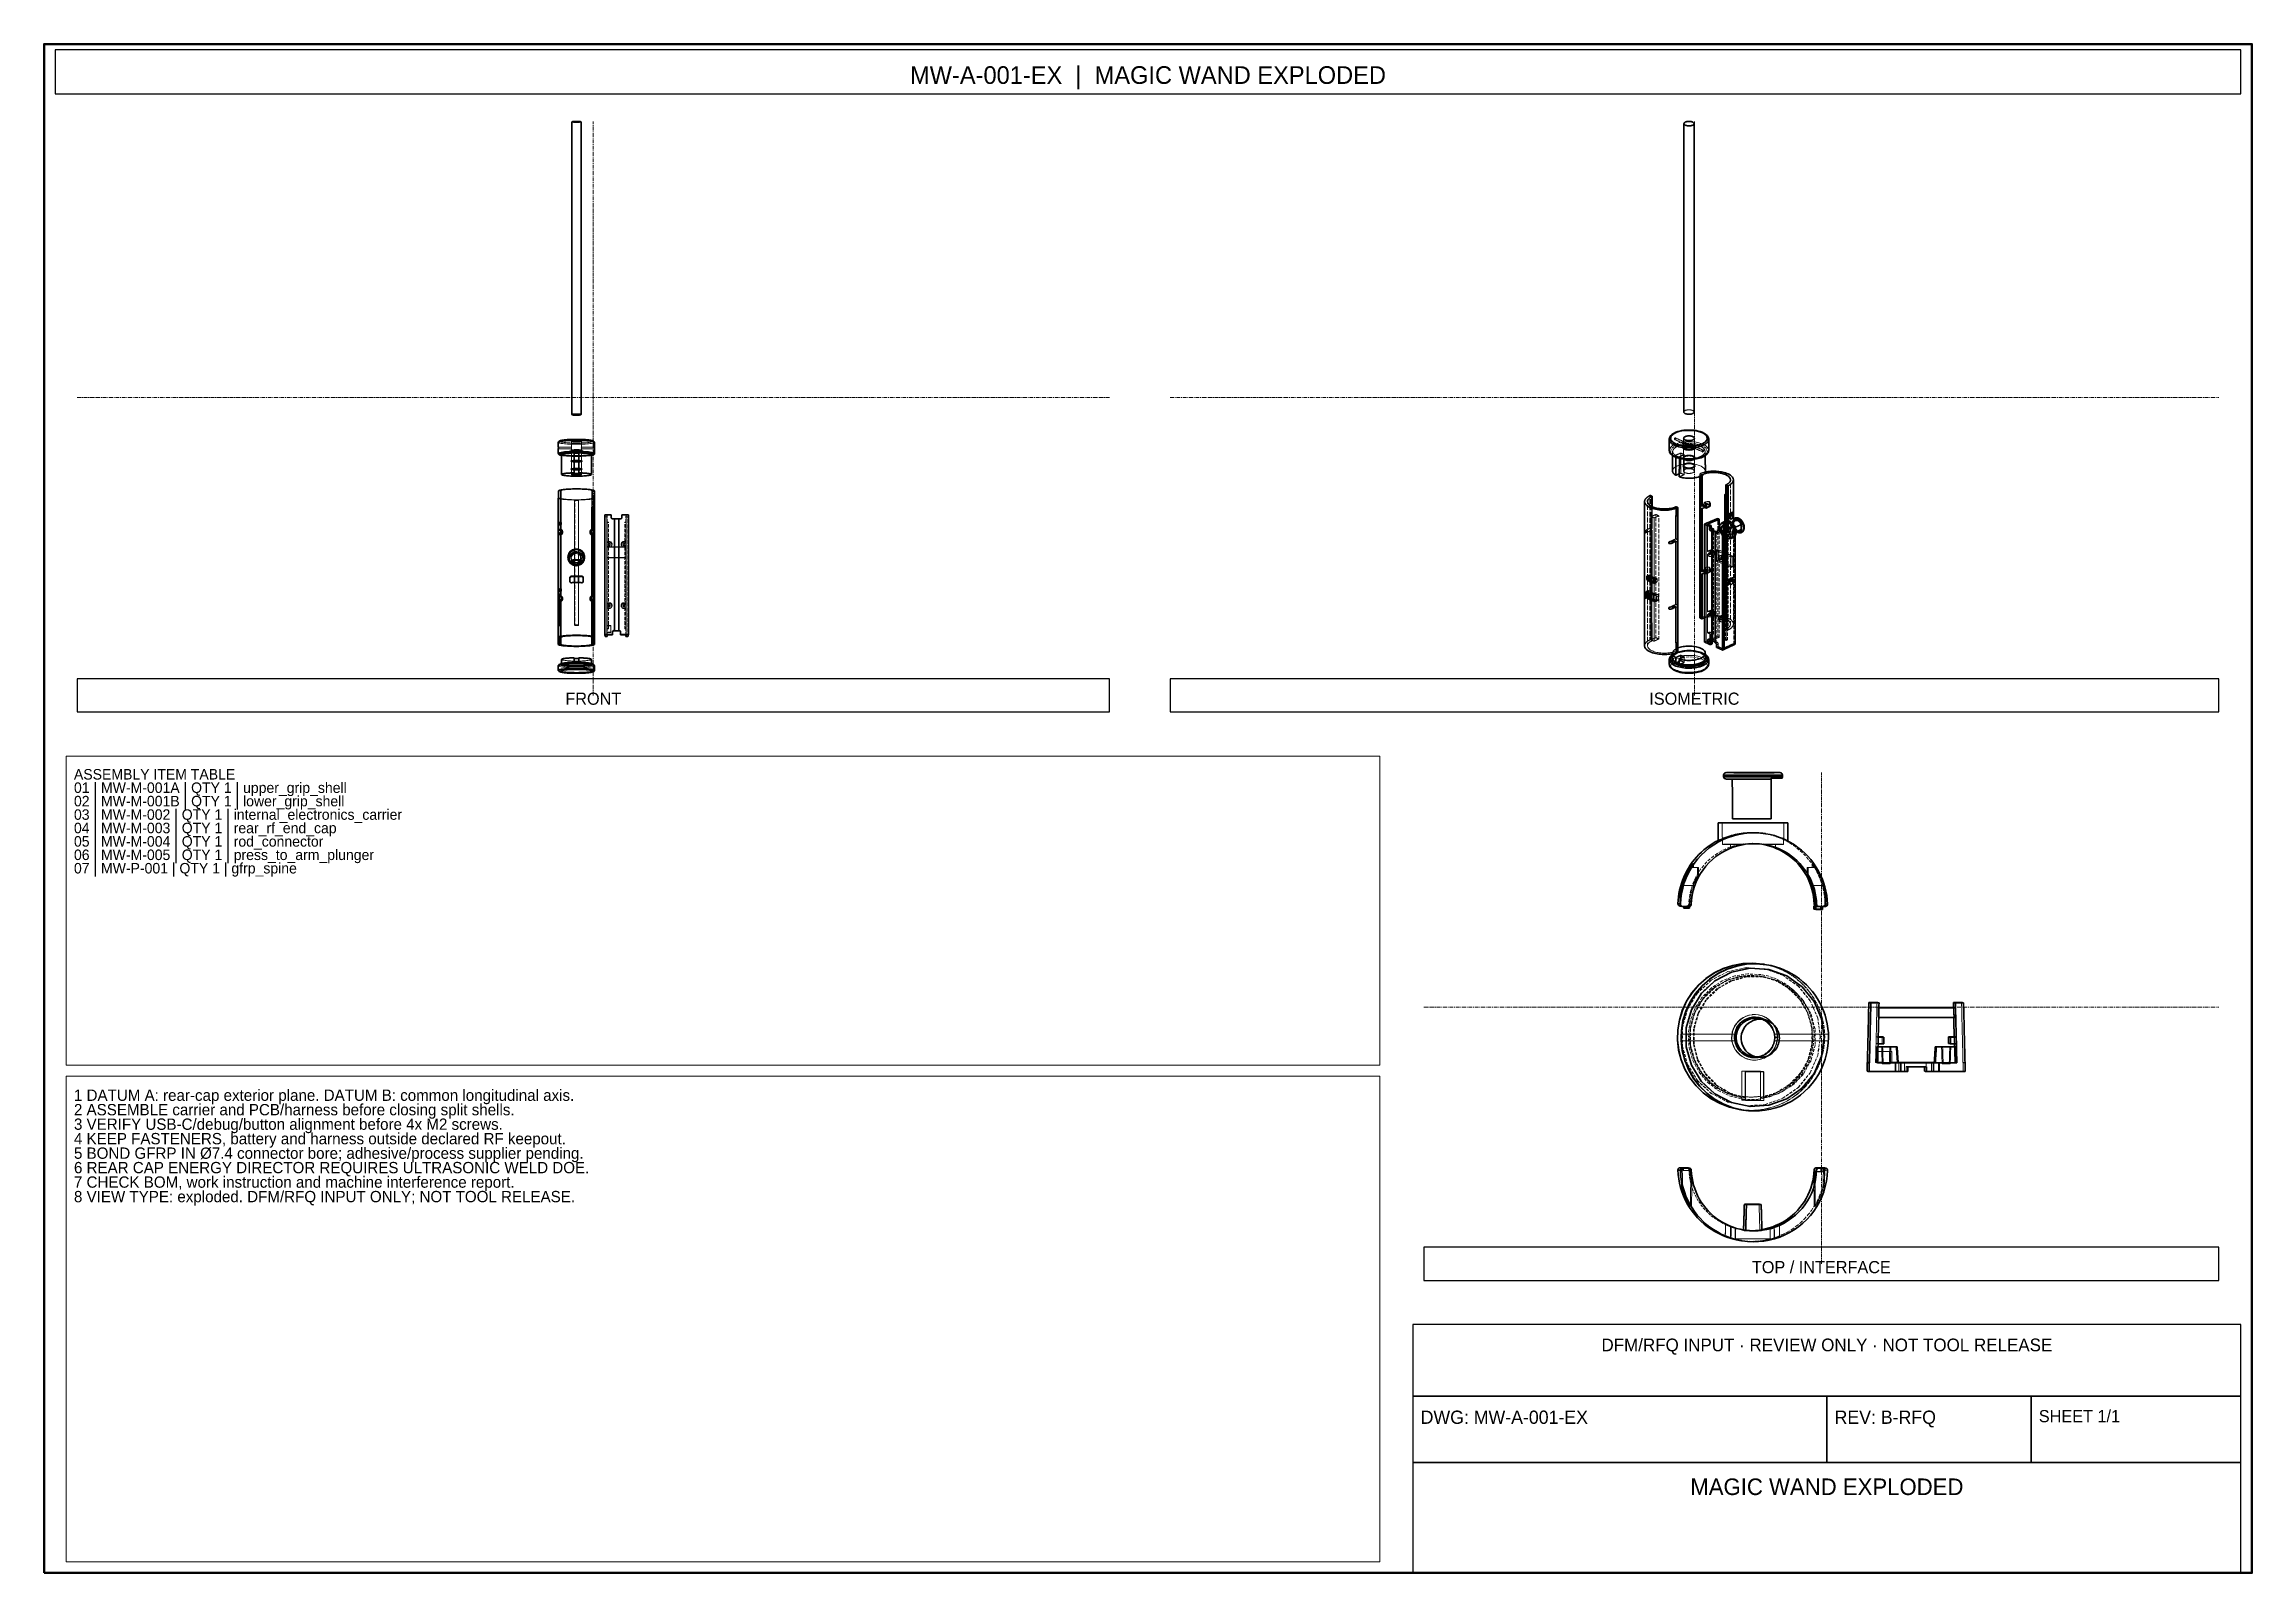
# Model space of a CAD drawing. Header units: millimetres. Extents: x 10 to 410, y 10 to 287.
import ezdxf
from ezdxf.enums import TextEntityAlignment as Align

# ---------------------------------------------------------------- set-up
doc = ezdxf.new("R2010")
doc.units = ezdxf.units.MM
doc.linetypes.add('CENTER', pattern=[1.15, 0.7, -0.15, 0.15, -0.15])
doc.linetypes.add('DASHED', pattern=[0.75, 0.5, -0.25])
for name, color, linetype, lineweight in [('BORDER', 7, 'CONTINUOUS', 50), ('CENTER', 4, 'CENTER', 13), ('HIDDEN', 8, 'DASHED', 18), ('NOTES', 7, 'CONTINUOUS', 18), ('TITLE_BLOCK', 7, 'CONTINUOUS', 25), ('VISIBLE', 7, 'CONTINUOUS', 35)]:
    doc.layers.add(name, color=color, linetype=linetype, lineweight=lineweight)

msp = doc.modelspace()

# ---------------------------------------------------------------- texts
at = {"layer": 'NOTES'}
for s, height, p in [('ASSEMBLY ITEM TABLE', 1.9, (15.4, 154.7)), ('01 | MW-M-001A | QTY 1 | upper_grip_shell', 1.9, (15.4, 152.27)), ('02 | MW-M-001B | QTY 1 | lower_grip_shell', 1.9, (15.4, 149.84)), ('03 | MW-M-002 | QTY 1 | internal_electronics_carrier', 1.9, (15.4, 147.4)), ('04 | MW-M-003 | QTY 1 | rear_rf_end_cap', 1.9, (15.4, 144.97)), ('05 | MW-M-004 | QTY 1 | rod_connector', 1.9, (15.4, 142.54)), ('06 | MW-M-005 | QTY 1 | press_to_arm_plunger', 1.9, (15.4, 140.11)), ('07 | MW-P-001 | QTY 1 | gfrp_spine', 1.9, (15.4, 137.68)), ('1 DATUM A: rear-cap exterior plane. DATUM B: common longitudinal axis.', 2.05, (15.4, 96.55)), ('3 VERIFY USB-C/debug/button alignment before 4x M2 screws.', 2.05, (15.4, 91.3)), ('2 ASSEMBLE carrier and PCB/harness before closing split shells.', 2.05, (15.4, 93.93)), ('4 KEEP FASTENERS, battery and harness outside declared RF keepout.', 2.05, (15.4, 88.68)), ('5 BOND GFRP IN Ø7.4 connector bore; adhesive/process supplier pending.', 2.05, (15.4, 86.05)), ('6 REAR CAP ENERGY DIRECTOR REQUIRES ULTRASONIC WELD DOE.', 2.05, (15.4, 83.43)), ('7 CHECK BOM, work instruction and machine interference report.', 2.05, (15.4, 80.81)), ('8 VIEW TYPE: exploded. DFM/RFQ INPUT ONLY; NOT TOOL RELEASE.', 2.05, (15.4, 78.18))]:
    msp.add_text(s, height=height, dxfattribs=at).set_placement(p, align=Align.MIDDLE_LEFT)
at = {"layer": 'TITLE_BLOCK'}
for s, height, p in [('MW-A-001-EX  |  MAGIC WAND EXPLODED', 3.2, (210, 281.4)), ('FRONT', 2.2, (109.5, 168.4)), ('ISOMETRIC', 2.2, (309, 168.4)), ('TOP / INTERFACE', 2.2, (332, 65.4)), ('DFM/RFQ INPUT · REVIEW ONLY · NOT TOOL RELEASE', 2.3, (333, 51.3)), ('MAGIC WAND EXPLODED', 3, (333, 25.6))]:
    msp.add_text(s, height=height, dxfattribs=at).set_placement(p, align=Align.MIDDLE_CENTER)
for s, height, p in [('DWG: MW-A-001-EX', 2.4, (259.4, 38.2)), ('REV: B-RFQ', 2.4, (334.4, 38.2)), ('SHEET 1/1', 2.2, (371.4, 38.4))]:
    msp.add_text(s, height=height, dxfattribs=at).set_placement(p, align=Align.MIDDLE_LEFT)

# ---------------------------------------------------------------- linework, layer by layer
at = {"layer": 'BORDER'}
msp.add_lwpolyline([(10, 10), (410, 10), (410, 287), (10, 287)], close=True, dxfattribs=at)
at = {"layer": 'CENTER'}
for p, q in [((109.5, 169), (109.5, 273)), ((309, 169), (309, 273)), ((16, 223), (203, 223)), ((214, 223), (404, 223)), ((332, 66), (332, 155)), ((260, 112.5), (404, 112.5))]:
    msp.add_line(p, q, dxfattribs=at)
at = {"layer": 'HIDDEN'}
for points in [[(107.29, 272.91), (107.22, 272.87), (107.15, 272.86), (107.08, 272.84), (107, 272.84), (106.93, 272.83), (106.85, 272.82), (106.78, 272.82), (106.7, 272.82), (106.63, 272.81), (106.55, 272.81), (106.48, 272.81), (106.4, 272.81), (106.33, 272.81), (106.25, 272.81), (106.18, 272.82), (106.1, 272.82), (106.03, 272.82), (105.95, 272.83), (105.88, 272.84), (105.8, 272.84), (105.73, 272.86), (105.65, 272.87), (105.59, 272.91)], [(308.94, 220.34), (308.92, 220.43), (308.86, 220.5), (308.79, 220.56), (308.71, 220.61), (308.62, 220.65), (308.53, 220.67), (308.44, 220.7), (308.35, 220.72), (308.25, 220.73), (308.16, 220.74), (308.06, 220.74), (307.97, 220.74), (307.88, 220.74), (307.78, 220.73), (307.69, 220.72), (307.6, 220.7), (307.5, 220.67), (307.41, 220.65), (307.33, 220.61), (307.25, 220.56), (307.17, 220.5), (307.12, 220.43), (307.09, 220.34)], [(311.59, 215.4), (311.5, 215.75), (311.28, 216.03), (310.99, 216.26), (310.68, 216.44), (310.34, 216.58), (310, 216.7), (309.64, 216.79), (309.29, 216.86), (308.93, 216.91), (308.56, 216.94), (308.2, 216.96), (307.84, 216.96), (307.47, 216.94), (307.11, 216.91), (306.75, 216.86), (306.39, 216.79), (306.04, 216.7), (305.69, 216.58), (305.36, 216.44), (305.04, 216.26), (304.76, 216.03), (304.54, 215.75), (304.45, 215.4)], [(109.71, 214.85), (109.47, 214.72), (109.19, 214.66), (108.9, 214.62), (108.61, 214.58), (108.32, 214.56), (108.03, 214.54), (107.74, 214.52), (107.45, 214.51), (107.16, 214.5), (106.87, 214.5), (106.58, 214.49), (106.29, 214.49), (106, 214.5), (105.71, 214.5), (105.42, 214.51), (105.13, 214.52), (104.84, 214.54), (104.55, 214.56), (104.27, 214.58), (103.98, 214.62), (103.69, 214.66), (103.41, 214.72), (103.16, 214.85)], [(103.16, 213.99), (103.27, 213.99), (103.37, 213.99), (103.47, 213.99), (103.58, 213.99), (103.68, 213.99), (103.78, 213.99), (103.89, 213.99), (103.99, 213.99), (104.09, 213.99), (104.2, 213.99), (104.3, 213.99), (104.4, 213.99), (104.51, 213.99), (104.61, 213.99), (104.71, 213.99), (104.82, 213.99), (104.92, 213.99), (105.02, 213.99), (105.13, 213.99), (105.23, 213.99), (105.33, 213.99), (105.44, 213.99), (105.54, 213.99)], [(103.16, 213.7), (103.16, 213.7), (103.16, 213.7), (103.16, 213.7), (103.16, 213.7), (103.16, 213.71), (103.16, 213.71), (103.16, 213.71), (103.16, 213.71), (103.16, 213.71), (103.16, 213.71), (103.16, 213.72), (103.16, 213.72), (103.16, 213.72), (103.16, 213.72), (103.17, 213.72), (103.17, 213.72), (103.17, 213.73), (103.17, 213.73), (103.17, 213.73), (103.17, 213.73), (103.17, 213.73), (103.17, 213.73), (103.17, 213.74)], [(103.16, 213.7), (103.27, 213.7), (103.37, 213.7), (103.47, 213.7), (103.58, 213.7), (103.68, 213.7), (103.78, 213.7), (103.89, 213.7), (103.99, 213.7), (104.09, 213.7), (104.2, 213.7), (104.3, 213.7), (104.4, 213.7), (104.51, 213.7), (104.61, 213.7), (104.71, 213.7), (104.82, 213.7), (104.92, 213.7), (105.02, 213.7), (105.13, 213.7), (105.23, 213.7), (105.33, 213.7), (105.44, 213.7), (105.54, 213.7)], [(109.71, 212.83), (109.47, 212.69), (109.19, 212.63), (108.9, 212.59), (108.61, 212.56), (108.32, 212.53), (108.03, 212.51), (107.74, 212.5), (107.45, 212.49), (107.16, 212.48), (106.87, 212.47), (106.58, 212.47), (106.29, 212.47), (106, 212.47), (105.71, 212.48), (105.42, 212.49), (105.13, 212.5), (104.84, 212.51), (104.55, 212.53), (104.27, 212.56), (103.98, 212.59), (103.69, 212.63), (103.41, 212.69), (103.16, 212.83)], [(109.52, 215.05), (109.29, 214.92), (109.03, 214.86), (108.76, 214.82), (108.5, 214.79), (108.23, 214.77), (107.96, 214.75), (107.69, 214.74), (107.42, 214.73), (107.15, 214.72), (106.88, 214.71), (106.61, 214.71), (106.34, 214.71), (106.07, 214.71), (105.8, 214.71), (105.53, 214.72), (105.26, 214.73), (104.99, 214.75), (104.72, 214.76), (104.46, 214.79), (104.19, 214.82), (103.92, 214.85), (103.66, 214.9), (103.4, 214.99)], [(109.15, 212.64), (108.95, 212.52), (108.72, 212.47), (108.48, 212.44), (108.24, 212.41), (108, 212.39), (107.76, 212.38), (107.52, 212.36), (107.28, 212.35), (107.04, 212.34), (106.8, 212.34), (106.56, 212.34), (106.32, 212.34), (106.08, 212.34), (105.84, 212.34), (105.6, 212.35), (105.36, 212.36), (105.12, 212.38), (104.88, 212.39), (104.64, 212.41), (104.4, 212.44), (104.16, 212.47), (103.93, 212.52), (103.73, 212.64)], [(109.15, 212.48), (108.92, 212.43), (108.68, 212.4), (108.45, 212.38), (108.21, 212.36), (107.98, 212.34), (107.74, 212.33), (107.5, 212.32), (107.27, 212.31), (107.03, 212.3), (106.79, 212.3), (106.56, 212.3), (106.32, 212.3), (106.08, 212.3), (105.85, 212.3), (105.61, 212.31), (105.37, 212.32), (105.14, 212.33), (104.9, 212.34), (104.67, 212.36), (104.43, 212.38), (104.19, 212.4), (103.96, 212.43), (103.73, 212.48)], [(109.15, 212.47), (108.92, 212.43), (108.68, 212.4), (108.45, 212.38), (108.21, 212.36), (107.98, 212.34), (107.74, 212.33), (107.5, 212.32), (107.27, 212.31), (107.03, 212.3), (106.79, 212.3), (106.56, 212.3), (106.32, 212.3), (106.08, 212.3), (105.85, 212.3), (105.61, 212.31), (105.37, 212.32), (105.14, 212.33), (104.9, 212.34), (104.67, 212.36), (104.43, 212.38), (104.19, 212.4), (103.96, 212.43), (103.73, 212.47)], [(105.42, 213.36), (105.47, 213.44), (105.56, 213.47), (105.65, 213.49), (105.74, 213.5), (105.83, 213.51), (105.93, 213.52), (106.02, 213.53), (106.11, 213.53), (106.21, 213.53), (106.3, 213.54), (106.39, 213.54), (106.49, 213.54), (106.58, 213.54), (106.67, 213.53), (106.77, 213.53), (106.86, 213.53), (106.95, 213.52), (107.04, 213.51), (107.14, 213.5), (107.23, 213.49), (107.32, 213.47), (107.41, 213.44), (107.45, 213.36)], [(105.42, 213.36), (105.5, 213.4), (105.59, 213.42), (105.68, 213.43), (105.77, 213.44), (105.86, 213.45), (105.95, 213.46), (106.03, 213.46), (106.12, 213.47), (106.21, 213.47), (106.3, 213.47), (106.39, 213.47), (106.48, 213.47), (106.57, 213.47), (106.66, 213.47), (106.75, 213.47), (106.84, 213.46), (106.93, 213.46), (107.02, 213.45), (107.11, 213.44), (107.2, 213.43), (107.29, 213.42), (107.38, 213.4), (107.45, 213.36)], [(107.45, 213.36), (107.38, 213.32), (107.29, 213.3), (107.2, 213.29), (107.11, 213.28), (107.02, 213.27), (106.93, 213.26), (106.84, 213.26), (106.75, 213.25), (106.66, 213.25), (106.57, 213.25), (106.48, 213.25), (106.39, 213.25), (106.3, 213.25), (106.21, 213.25), (106.12, 213.25), (106.03, 213.26), (105.94, 213.26), (105.86, 213.27), (105.77, 213.28), (105.68, 213.29), (105.59, 213.3), (105.5, 213.32), (105.42, 213.36)], [(105.42, 213.36), (105.47, 213.28), (105.56, 213.25), (105.65, 213.23), (105.74, 213.22), (105.83, 213.21), (105.93, 213.2), (106.02, 213.19), (106.11, 213.19), (106.2, 213.19), (106.3, 213.18), (106.39, 213.18), (106.48, 213.18), (106.58, 213.18), (106.67, 213.19), (106.76, 213.19), (106.86, 213.19), (106.95, 213.2), (107.04, 213.21), (107.14, 213.22), (107.23, 213.23), (107.32, 213.25), (107.41, 213.28), (107.45, 213.36)], [(105.54, 215.05), (105.61, 215.08), (105.69, 215.1), (105.76, 215.11), (105.84, 215.12), (105.92, 215.13), (106, 215.13), (106.08, 215.14), (106.16, 215.14), (106.24, 215.14), (106.32, 215.15), (106.4, 215.15), (106.48, 215.15), (106.56, 215.15), (106.64, 215.14), (106.72, 215.14), (106.8, 215.14), (106.88, 215.13), (106.96, 215.13), (107.03, 215.12), (107.11, 215.11), (107.19, 215.1), (107.27, 215.08), (107.34, 215.05)], [(107.34, 215.05), (107.27, 215.01), (107.19, 214.99), (107.11, 214.98), (107.03, 214.97), (106.96, 214.97), (106.88, 214.96), (106.8, 214.96), (106.72, 214.95), (106.64, 214.95), (106.56, 214.95), (106.48, 214.95), (106.4, 214.95), (106.32, 214.95), (106.24, 214.95), (106.16, 214.95), (106.08, 214.96), (106, 214.96), (105.92, 214.97), (105.84, 214.97), (105.76, 214.98), (105.69, 214.99), (105.61, 215.01), (105.54, 215.05)], [(105.54, 213.99), (105.54, 214.03), (105.54, 214.08), (105.54, 214.13), (105.54, 214.17), (105.54, 214.22), (105.54, 214.26), (105.54, 214.31), (105.54, 214.36), (105.54, 214.4), (105.54, 214.45), (105.54, 214.49), (105.54, 214.54), (105.54, 214.59), (105.54, 214.63), (105.54, 214.68), (105.54, 214.72), (105.54, 214.77), (105.54, 214.82), (105.54, 214.86), (105.54, 214.91), (105.54, 214.96), (105.54, 215), (105.54, 215.05)], [(105.54, 213.7), (105.54, 213.71), (105.55, 213.72), (105.55, 213.73), (105.55, 213.75), (105.55, 213.76), (105.55, 213.77), (105.55, 213.78), (105.55, 213.8), (105.55, 213.81), (105.55, 213.82), (105.55, 213.84), (105.55, 213.85), (105.55, 213.86), (105.55, 213.87), (105.55, 213.89), (105.55, 213.9), (105.55, 213.91), (105.55, 213.92), (105.55, 213.94), (105.55, 213.95), (105.54, 213.96), (105.54, 213.97), (105.54, 213.99)], [(105.54, 213.99), (105.54, 213.99), (105.54, 213.99), (105.54, 213.99), (105.54, 213.99), (105.54, 213.99), (105.54, 213.99), (105.54, 213.99), (105.54, 213.99), (105.54, 213.99), (105.54, 213.99), (105.54, 213.99), (105.54, 213.99), (105.54, 213.99), (105.54, 213.99), (105.54, 213.99), (105.54, 213.99), (105.54, 213.99), (105.54, 213.99), (105.54, 213.99), (105.54, 213.99), (105.54, 213.99), (105.54, 213.99), (105.54, 213.99)], [(105.54, 213.99), (105.54, 213.98), (105.55, 213.96), (105.55, 213.95), (105.55, 213.94), (105.55, 213.93), (105.55, 213.91), (105.55, 213.9), (105.55, 213.89), (105.55, 213.87), (105.55, 213.86), (105.55, 213.85), (105.55, 213.84), (105.55, 213.82), (105.55, 213.81), (105.55, 213.8), (105.55, 213.79), (105.55, 213.77), (105.55, 213.76), (105.55, 213.75), (105.55, 213.74), (105.54, 213.72), (105.54, 213.71), (105.54, 213.7)], [(105.54, 213.7), (105.54, 213.7), (105.54, 213.7), (105.54, 213.7), (105.54, 213.7), (105.54, 213.7), (105.54, 213.7), (105.54, 213.7), (105.54, 213.7), (105.54, 213.7), (105.54, 213.7), (105.54, 213.7), (105.54, 213.7), (105.54, 213.7), (105.54, 213.7), (105.54, 213.7), (105.54, 213.7), (105.54, 213.7), (105.54, 213.7), (105.54, 213.7), (105.54, 213.7), (105.54, 213.7), (105.54, 213.7), (105.54, 213.7)], [(105.54, 213.7), (105.54, 213.7), (105.54, 213.7), (105.54, 213.7), (105.54, 213.7), (105.54, 213.7), (105.54, 213.7), (105.54, 213.7), (105.54, 213.7), (105.54, 213.7), (105.54, 213.7), (105.54, 213.7), (105.54, 213.7), (105.54, 213.7), (105.54, 213.7), (105.54, 213.7), (105.54, 213.7), (105.54, 213.7), (105.54, 213.7), (105.54, 213.7), (105.54, 213.7), (105.54, 213.7), (105.54, 213.7), (105.54, 213.7)], [(105.54, 213.42), (105.54, 213.43), (105.54, 213.44), (105.54, 213.45), (105.54, 213.47), (105.54, 213.48), (105.54, 213.49), (105.54, 213.5), (105.54, 213.52), (105.54, 213.53), (105.54, 213.54), (105.54, 213.55), (105.54, 213.56), (105.54, 213.58), (105.54, 213.59), (105.54, 213.6), (105.54, 213.61), (105.54, 213.62), (105.54, 213.64), (105.54, 213.65), (105.54, 213.66), (105.54, 213.67), (105.54, 213.69), (105.54, 213.7)], [(105.54, 213.42), (105.61, 213.46), (105.69, 213.47), (105.76, 213.48), (105.84, 213.49), (105.92, 213.5), (106, 213.5), (106.08, 213.51), (106.16, 213.51), (106.24, 213.51), (106.32, 213.52), (106.4, 213.52), (106.48, 213.52), (106.56, 213.52), (106.64, 213.51), (106.72, 213.51), (106.8, 213.51), (106.88, 213.5), (106.96, 213.5), (107.03, 213.49), (107.11, 213.48), (107.19, 213.47), (107.27, 213.46), (107.34, 213.42)], [(105.55, 213.4), (105.55, 213.4), (105.55, 213.4), (105.55, 213.4), (105.55, 213.41), (105.55, 213.41), (105.55, 213.41), (105.55, 213.41), (105.55, 213.41), (105.55, 213.41), (105.55, 213.41), (105.54, 213.41), (105.54, 213.41), (105.54, 213.41), (105.54, 213.41), (105.54, 213.41), (105.54, 213.41), (105.54, 213.41), (105.54, 213.41), (105.54, 213.41), (105.54, 213.42), (105.54, 213.42), (105.54, 213.42), (105.54, 213.42)], [(105.54, 213.3), (105.54, 213.3), (105.54, 213.3), (105.54, 213.3), (105.54, 213.31), (105.54, 213.31), (105.54, 213.31), (105.54, 213.31), (105.54, 213.31), (105.54, 213.31), (105.54, 213.31), (105.54, 213.31), (105.54, 213.31), (105.55, 213.31), (105.55, 213.31), (105.55, 213.31), (105.55, 213.31), (105.55, 213.31), (105.55, 213.31), (105.55, 213.31), (105.55, 213.32), (105.55, 213.32), (105.55, 213.32), (105.55, 213.32)], [(107.34, 213.3), (107.27, 213.26), (107.19, 213.25), (107.11, 213.24), (107.03, 213.23), (106.96, 213.22), (106.88, 213.22), (106.8, 213.21), (106.72, 213.21), (106.64, 213.21), (106.56, 213.2), (106.48, 213.2), (106.4, 213.2), (106.32, 213.2), (106.24, 213.21), (106.16, 213.21), (106.08, 213.21), (106, 213.22), (105.92, 213.22), (105.84, 213.23), (105.76, 213.24), (105.69, 213.25), (105.61, 213.26), (105.54, 213.3)], [(105.54, 211.49), (105.54, 211.57), (105.54, 211.65), (105.54, 211.73), (105.54, 211.8), (105.54, 211.88), (105.54, 211.96), (105.54, 212.04), (105.54, 212.12), (105.54, 212.2), (105.54, 212.28), (105.54, 212.36), (105.54, 212.44), (105.54, 212.51), (105.54, 212.59), (105.54, 212.67), (105.54, 212.75), (105.54, 212.83), (105.54, 212.91), (105.54, 212.99), (105.54, 213.07), (105.54, 213.14), (105.54, 213.22), (105.54, 213.3)], [(107.33, 213.4), (107.25, 213.38), (107.18, 213.36), (107.1, 213.35), (107.02, 213.34), (106.94, 213.34), (106.87, 213.33), (106.79, 213.33), (106.71, 213.32), (106.63, 213.32), (106.56, 213.32), (106.48, 213.32), (106.4, 213.32), (106.32, 213.32), (106.24, 213.32), (106.17, 213.32), (106.09, 213.33), (106.01, 213.33), (105.93, 213.34), (105.86, 213.34), (105.78, 213.35), (105.7, 213.36), (105.62, 213.38), (105.55, 213.4)], [(105.55, 213.32), (105.62, 213.34), (105.7, 213.36), (105.78, 213.37), (105.86, 213.38), (105.93, 213.38), (106.01, 213.39), (106.09, 213.39), (106.17, 213.4), (106.24, 213.4), (106.32, 213.4), (106.4, 213.4), (106.48, 213.4), (106.56, 213.4), (106.63, 213.4), (106.71, 213.4), (106.79, 213.39), (106.87, 213.39), (106.94, 213.38), (107.02, 213.38), (107.1, 213.37), (107.18, 213.36), (107.25, 213.34), (107.33, 213.32)], [(107.33, 213.4), (107.25, 213.38), (107.18, 213.37), (107.1, 213.36), (107.02, 213.35), (106.94, 213.35), (106.87, 213.34), (106.79, 213.34), (106.71, 213.33), (106.63, 213.33), (106.56, 213.33), (106.48, 213.33), (106.4, 213.33), (106.32, 213.33), (106.24, 213.33), (106.17, 213.33), (106.09, 213.34), (106.01, 213.34), (105.93, 213.35), (105.86, 213.35), (105.78, 213.36), (105.7, 213.37), (105.63, 213.38), (105.55, 213.4)], [(105.55, 213.4), (105.55, 213.4), (105.55, 213.4), (105.55, 213.4), (105.55, 213.4), (105.55, 213.4), (105.55, 213.4), (105.55, 213.4), (105.55, 213.4), (105.55, 213.4), (105.55, 213.4), (105.55, 213.4), (105.55, 213.4), (105.55, 213.4), (105.55, 213.4), (105.55, 213.4), (105.55, 213.4), (105.55, 213.4), (105.55, 213.4), (105.55, 213.4), (105.55, 213.4), (105.55, 213.4), (105.55, 213.4), (105.55, 213.4)], [(105.55, 213.32), (105.63, 213.34), (105.7, 213.35), (105.78, 213.36), (105.86, 213.37), (105.93, 213.37), (106.01, 213.38), (106.09, 213.38), (106.17, 213.39), (106.24, 213.39), (106.32, 213.39), (106.4, 213.39), (106.48, 213.39), (106.56, 213.39), (106.63, 213.39), (106.71, 213.39), (106.79, 213.38), (106.87, 213.38), (106.94, 213.37), (107.02, 213.37), (107.1, 213.36), (107.18, 213.35), (107.25, 213.34), (107.33, 213.32)], [(105.55, 213.32), (105.55, 213.32), (105.55, 213.32), (105.55, 213.32), (105.55, 213.32), (105.55, 213.32), (105.55, 213.32), (105.55, 213.32), (105.55, 213.32), (105.55, 213.32), (105.55, 213.32), (105.55, 213.32), (105.55, 213.32), (105.55, 213.32), (105.55, 213.32), (105.55, 213.32), (105.55, 213.32), (105.55, 213.32), (105.55, 213.32), (105.55, 213.32), (105.55, 213.32), (105.55, 213.32), (105.55, 213.32), (105.55, 213.32)], [(106.04, 213.02), (106.04, 213.01), (106.04, 213.01), (106.04, 213), (106.04, 213), (106.04, 212.99), (106.04, 212.98), (106.04, 212.98), (106.04, 212.97), (106.03, 212.96), (106.03, 212.96), (106.03, 212.95), (106.03, 212.95), (106.03, 212.94), (106.03, 212.93), (106.03, 212.93), (106.03, 212.92), (106.03, 212.91), (106.03, 212.91), (106.03, 212.9), (106.03, 212.9), (106.03, 212.89), (106.03, 212.88), (106.03, 212.88)], [(106.03, 209.19), (106.03, 209.35), (106.03, 209.51), (106.03, 209.67), (106.03, 209.83), (106.03, 209.99), (106.03, 210.15), (106.03, 210.31), (106.03, 210.47), (106.03, 210.63), (106.03, 210.79), (106.03, 210.95), (106.03, 211.11), (106.03, 211.27), (106.03, 211.43), (106.03, 211.59), (106.03, 211.76), (106.03, 211.92), (106.03, 212.08), (106.03, 212.24), (106.03, 212.4), (106.03, 212.56), (106.03, 212.72), (106.03, 212.88)], [(106.03, 212.88), (106.03, 212.88), (106.03, 212.88), (106.03, 212.88), (106.03, 212.88), (106.03, 212.88), (106.03, 212.88), (106.03, 212.88), (106.03, 212.88), (106.03, 212.88), (106.03, 212.88), (106.03, 212.88), (106.03, 212.88), (106.03, 212.88), (106.03, 212.88), (106.03, 212.88), (106.04, 212.88), (106.04, 212.88), (106.04, 212.88), (106.04, 212.88), (106.04, 212.88), (106.04, 212.88), (106.04, 212.88), (106.04, 212.88)], [(106.04, 212.95), (106.04, 212.95), (106.04, 212.95), (106.04, 212.96), (106.04, 212.96), (106.04, 212.96), (106.04, 212.97), (106.04, 212.97), (106.04, 212.97), (106.04, 212.98), (106.04, 212.98), (106.04, 212.98), (106.04, 212.99), (106.04, 212.99), (106.04, 212.99), (106.04, 212.99), (106.04, 213), (106.04, 213), (106.04, 213), (106.04, 213.01), (106.04, 213.01), (106.04, 213.01), (106.04, 213.02), (106.04, 213.02)], [(106.04, 213.02), (106.07, 213.02), (106.11, 213.02), (106.14, 213.02), (106.18, 213.02), (106.22, 213.02), (106.25, 213.02), (106.29, 213.02), (106.32, 213.02), (106.36, 213.02), (106.4, 213.02), (106.43, 213.02), (106.47, 213.02), (106.5, 213.02), (106.54, 213.02), (106.57, 213.02), (106.61, 213.02), (106.65, 213.02), (106.68, 213.02), (106.72, 213.02), (106.75, 213.02), (106.79, 213.02), (106.83, 213.02), (106.86, 213.02)], [(106.86, 212.95), (106.86, 212.95), (106.86, 212.95), (106.86, 212.96), (106.86, 212.96), (106.86, 212.96), (106.86, 212.97), (106.86, 212.97), (106.86, 212.97), (106.86, 212.98), (106.86, 212.98), (106.86, 212.98), (106.86, 212.98), (106.86, 212.99), (106.86, 212.99), (106.86, 212.99), (106.86, 213), (106.86, 213), (106.86, 213), (106.86, 213.01), (106.86, 213.01), (106.86, 213.01), (106.86, 213.02), (106.86, 213.02)], [(106.86, 213.02), (106.86, 213.02), (106.86, 213.01), (106.86, 213.01), (106.86, 213.01), (106.86, 213), (106.86, 213), (106.86, 213), (106.86, 212.99), (106.86, 212.99), (106.86, 212.99), (106.86, 212.98), (106.86, 212.98), (106.86, 212.98), (106.86, 212.98), (106.86, 212.97), (106.86, 212.97), (106.86, 212.97), (106.86, 212.96), (106.86, 212.96), (106.86, 212.96), (106.86, 212.95), (106.86, 212.95), (106.86, 212.95)], [(107.34, 213.7), (107.33, 213.71), (107.33, 213.72), (107.33, 213.73), (107.33, 213.75), (107.33, 213.76), (107.33, 213.77), (107.32, 213.78), (107.32, 213.8), (107.32, 213.81), (107.32, 213.82), (107.32, 213.83), (107.32, 213.85), (107.32, 213.86), (107.33, 213.87), (107.33, 213.89), (107.33, 213.9), (107.33, 213.91), (107.33, 213.92), (107.33, 213.94), (107.33, 213.95), (107.33, 213.96), (107.33, 213.97), (107.34, 213.99)], [(107.34, 213.99), (107.33, 213.97), (107.33, 213.96), (107.33, 213.95), (107.33, 213.94), (107.33, 213.92), (107.33, 213.91), (107.33, 213.9), (107.33, 213.89), (107.33, 213.87), (107.32, 213.86), (107.32, 213.85), (107.33, 213.84), (107.33, 213.82), (107.33, 213.81), (107.33, 213.8), (107.33, 213.79), (107.33, 213.77), (107.33, 213.76), (107.33, 213.75), (107.33, 213.74), (107.33, 213.72), (107.34, 213.71), (107.34, 213.7)], [(107.34, 213.42), (107.34, 213.42), (107.34, 213.42), (107.34, 213.42), (107.34, 213.41), (107.34, 213.41), (107.34, 213.41), (107.33, 213.41), (107.33, 213.41), (107.33, 213.41), (107.33, 213.41), (107.33, 213.41), (107.33, 213.41), (107.33, 213.41), (107.33, 213.41), (107.33, 213.41), (107.33, 213.41), (107.33, 213.41), (107.33, 213.41), (107.33, 213.41), (107.33, 213.4), (107.33, 213.4), (107.33, 213.4), (107.33, 213.4)], [(107.33, 213.4), (107.33, 213.4), (107.33, 213.4), (107.33, 213.4), (107.33, 213.4), (107.33, 213.4), (107.33, 213.4), (107.33, 213.4), (107.33, 213.4), (107.33, 213.4), (107.33, 213.4), (107.33, 213.4), (107.33, 213.4), (107.33, 213.4), (107.33, 213.4), (107.33, 213.4), (107.33, 213.4), (107.33, 213.4), (107.33, 213.4), (107.33, 213.4), (107.33, 213.4), (107.33, 213.4), (107.33, 213.4), (107.33, 213.4)], [(107.33, 213.32), (107.33, 213.32), (107.33, 213.32), (107.33, 213.32), (107.33, 213.31), (107.33, 213.31), (107.33, 213.31), (107.33, 213.31), (107.33, 213.31), (107.33, 213.31), (107.33, 213.31), (107.33, 213.31), (107.33, 213.31), (107.33, 213.31), (107.33, 213.31), (107.33, 213.31), (107.33, 213.31), (107.34, 213.31), (107.34, 213.31), (107.34, 213.31), (107.34, 213.3), (107.34, 213.3), (107.34, 213.3), (107.34, 213.3)], [(107.33, 213.32), (107.33, 213.32), (107.33, 213.32), (107.33, 213.32), (107.33, 213.32), (107.33, 213.32), (107.33, 213.32), (107.33, 213.32), (107.33, 213.32), (107.33, 213.32), (107.33, 213.32), (107.33, 213.32), (107.33, 213.32), (107.33, 213.32), (107.33, 213.32), (107.33, 213.32), (107.33, 213.32), (107.33, 213.32), (107.33, 213.32), (107.33, 213.32), (107.33, 213.32), (107.33, 213.32), (107.33, 213.32), (107.33, 213.32)], [(107.34, 215.05), (107.34, 215.05), (107.34, 215.05), (107.34, 215.05), (107.34, 215.05), (107.34, 215.05), (107.34, 215.05), (107.34, 215.05), (107.34, 215.05), (107.34, 215.05), (107.34, 215.05), (107.34, 215.05), (107.34, 215.05), (107.34, 215.05), (107.34, 215.05), (107.34, 215.05), (107.34, 215.05), (107.34, 215.05), (107.34, 215.05), (107.34, 215.05), (107.34, 215.05), (107.34, 215.05), (107.34, 215.05), (107.34, 215.05)], [(107.34, 213.99), (107.34, 214.03), (107.34, 214.08), (107.34, 214.13), (107.34, 214.17), (107.34, 214.22), (107.34, 214.26), (107.34, 214.31), (107.34, 214.36), (107.34, 214.4), (107.34, 214.45), (107.34, 214.49), (107.34, 214.54), (107.34, 214.59), (107.34, 214.63), (107.34, 214.68), (107.34, 214.72), (107.34, 214.77), (107.34, 214.82), (107.34, 214.86), (107.34, 214.91), (107.34, 214.96), (107.34, 215), (107.34, 215.05)], [(107.34, 213.99), (107.34, 213.99), (107.34, 213.99), (107.34, 213.99), (107.34, 213.99), (107.34, 213.99), (107.34, 213.99), (107.34, 213.99), (107.34, 213.99), (107.34, 213.99), (107.34, 213.99), (107.34, 213.99), (107.34, 213.99), (107.34, 213.99), (107.34, 213.99), (107.34, 213.99), (107.34, 213.99), (107.34, 213.99), (107.34, 213.99), (107.34, 213.99), (107.34, 213.99), (107.34, 213.99), (107.34, 213.99), (107.34, 213.99)], [(107.34, 213.99), (107.34, 213.99), (107.34, 213.99), (107.34, 213.99), (107.34, 213.99), (107.34, 213.99), (107.34, 213.99), (107.34, 213.99), (107.34, 213.99), (107.34, 213.99), (107.34, 213.99), (107.34, 213.99), (107.34, 213.99), (107.34, 213.99), (107.34, 213.99), (107.34, 213.99), (107.34, 213.99), (107.34, 213.99), (107.34, 213.99), (107.34, 213.99), (107.34, 213.99), (107.34, 213.99), (107.34, 213.99), (107.34, 213.99)], [(107.34, 213.99), (107.44, 213.99), (107.54, 213.99), (107.65, 213.99), (107.75, 213.99), (107.85, 213.99), (107.96, 213.99), (108.06, 213.99), (108.16, 213.99), (108.27, 213.99), (108.37, 213.99), (108.47, 213.99), (108.58, 213.99), (108.68, 213.99), (108.78, 213.99), (108.89, 213.99), (108.99, 213.99), (109.09, 213.99), (109.2, 213.99), (109.3, 213.99), (109.4, 213.99), (109.51, 213.99), (109.61, 213.99), (109.71, 213.99)], [(107.34, 213.7), (107.34, 213.7), (107.34, 213.7), (107.34, 213.7), (107.34, 213.7), (107.34, 213.7), (107.34, 213.7), (107.34, 213.7), (107.34, 213.7), (107.34, 213.7), (107.34, 213.7), (107.34, 213.7), (107.34, 213.7), (107.34, 213.7), (107.34, 213.7), (107.34, 213.7), (107.34, 213.7), (107.34, 213.7), (107.34, 213.7), (107.34, 213.7), (107.34, 213.7), (107.34, 213.7), (107.34, 213.7), (107.34, 213.7)], [(107.34, 213.7), (107.34, 213.7), (107.34, 213.7), (107.34, 213.7), (107.34, 213.7), (107.34, 213.7), (107.34, 213.7), (107.34, 213.7), (107.34, 213.7), (107.34, 213.7), (107.34, 213.7), (107.34, 213.7), (107.34, 213.7), (107.34, 213.7), (107.34, 213.7), (107.34, 213.7), (107.34, 213.7), (107.34, 213.7), (107.34, 213.7), (107.34, 213.7), (107.34, 213.7), (107.34, 213.7), (107.34, 213.7), (107.34, 213.7)], [(107.34, 213.7), (107.44, 213.7), (107.54, 213.7), (107.65, 213.7), (107.75, 213.7), (107.85, 213.7), (107.96, 213.7), (108.06, 213.7), (108.16, 213.7), (108.27, 213.7), (108.37, 213.7), (108.47, 213.7), (108.58, 213.7), (108.68, 213.7), (108.78, 213.7), (108.89, 213.7), (108.99, 213.7), (109.09, 213.7), (109.2, 213.7), (109.3, 213.7), (109.4, 213.7), (109.51, 213.7), (109.61, 213.7), (109.71, 213.7)], [(107.34, 213.42), (107.34, 213.43), (107.34, 213.44), (107.34, 213.45), (107.34, 213.47), (107.34, 213.48), (107.34, 213.49), (107.34, 213.5), (107.34, 213.52), (107.34, 213.53), (107.34, 213.54), (107.34, 213.55), (107.34, 213.56), (107.34, 213.58), (107.34, 213.59), (107.34, 213.6), (107.34, 213.61), (107.34, 213.62), (107.34, 213.64), (107.34, 213.65), (107.34, 213.66), (107.34, 213.67), (107.34, 213.69), (107.34, 213.7)], [(107.45, 213.36), (107.45, 213.37), (107.45, 213.37), (107.45, 213.38), (107.45, 213.39), (107.44, 213.39), (107.44, 213.4), (107.44, 213.4), (107.43, 213.41), (107.43, 213.41), (107.42, 213.42), (107.42, 213.42), (107.41, 213.43), (107.4, 213.43), (107.4, 213.43), (107.39, 213.43), (107.38, 213.43), (107.38, 213.43), (107.37, 213.43), (107.36, 213.43), (107.35, 213.43), (107.35, 213.42), (107.34, 213.42), (107.34, 213.42)], [(107.34, 213.42), (107.34, 213.42), (107.34, 213.42), (107.34, 213.42), (107.34, 213.42), (107.34, 213.42), (107.34, 213.42), (107.34, 213.42), (107.34, 213.42), (107.34, 213.42), (107.34, 213.42), (107.34, 213.42), (107.34, 213.42), (107.34, 213.42), (107.34, 213.42), (107.34, 213.42), (107.34, 213.42), (107.34, 213.42), (107.34, 213.42), (107.34, 213.42), (107.34, 213.42), (107.34, 213.42), (107.34, 213.42), (107.34, 213.42)], [(107.34, 213.3), (107.34, 213.3), (107.35, 213.29), (107.35, 213.29), (107.36, 213.29), (107.37, 213.29), (107.37, 213.29), (107.38, 213.29), (107.39, 213.29), (107.4, 213.29), (107.4, 213.29), (107.41, 213.29), (107.41, 213.3), (107.42, 213.3), (107.43, 213.3), (107.43, 213.31), (107.44, 213.31), (107.44, 213.32), (107.44, 213.32), (107.45, 213.33), (107.45, 213.34), (107.45, 213.34), (107.45, 213.35), (107.45, 213.36)], [(107.34, 213.3), (107.34, 213.3), (107.34, 213.3), (107.34, 213.3), (107.34, 213.3), (107.34, 213.3), (107.34, 213.3), (107.34, 213.3), (107.34, 213.3), (107.34, 213.3), (107.34, 213.3), (107.34, 213.3), (107.34, 213.3), (107.34, 213.3), (107.34, 213.3), (107.34, 213.3), (107.34, 213.3), (107.34, 213.3), (107.34, 213.3), (107.34, 213.3), (107.34, 213.3), (107.34, 213.3), (107.34, 213.3), (107.34, 213.3)], [(107.34, 211.49), (107.34, 211.57), (107.34, 211.65), (107.34, 211.73), (107.34, 211.8), (107.34, 211.88), (107.34, 211.96), (107.34, 212.04), (107.34, 212.12), (107.34, 212.2), (107.34, 212.28), (107.34, 212.36), (107.34, 212.44), (107.34, 212.51), (107.34, 212.59), (107.34, 212.67), (107.34, 212.75), (107.34, 212.83), (107.34, 212.91), (107.34, 212.99), (107.34, 213.07), (107.34, 213.14), (107.34, 213.22), (107.34, 213.3)], [(107.45, 213.36), (107.45, 213.36), (107.45, 213.36), (107.45, 213.36), (107.45, 213.36), (107.45, 213.36), (107.45, 213.36), (107.45, 213.36), (107.45, 213.36), (107.45, 213.36), (107.45, 213.36), (107.45, 213.36), (107.45, 213.36), (107.45, 213.36), (107.45, 213.36), (107.45, 213.36), (107.45, 213.36), (107.45, 213.36), (107.45, 213.36), (107.45, 213.36), (107.45, 213.36), (107.45, 213.36), (107.45, 213.36), (107.45, 213.36)], [(107.45, 213.36), (107.45, 213.36), (107.45, 213.36), (107.45, 213.36), (107.45, 213.36), (107.45, 213.36), (107.45, 213.36), (107.45, 213.36), (107.45, 213.36), (107.45, 213.36), (107.45, 213.36), (107.45, 213.36), (107.45, 213.36), (107.45, 213.36), (107.45, 213.36), (107.45, 213.36), (107.45, 213.36), (107.45, 213.36), (107.45, 213.36), (107.45, 213.36), (107.45, 213.36), (107.45, 213.36), (107.45, 213.36), (107.45, 213.36)], [(107.45, 213.36), (107.45, 213.36), (107.45, 213.36), (107.45, 213.36), (107.45, 213.36), (107.45, 213.36), (107.45, 213.36), (107.45, 213.36), (107.45, 213.36), (107.45, 213.36), (107.45, 213.36), (107.45, 213.36), (107.45, 213.36), (107.45, 213.36), (107.45, 213.36), (107.45, 213.36), (107.45, 213.36), (107.45, 213.36), (107.45, 213.36), (107.45, 213.36), (107.45, 213.36), (107.45, 213.36), (107.45, 213.36), (107.45, 213.36)], [(109.71, 213.7), (109.71, 213.71), (109.71, 213.72), (109.71, 213.73), (109.71, 213.74), (109.71, 213.75), (109.71, 213.76), (109.71, 213.77), (109.71, 213.78), (109.71, 213.79), (109.71, 213.81), (109.71, 213.82), (109.71, 213.83), (109.71, 213.84), (109.71, 213.85), (109.71, 213.86), (109.71, 213.87), (109.71, 213.88), (109.71, 213.89), (109.71, 213.9), (109.71, 213.92), (109.71, 213.93), (109.71, 213.94), (109.71, 213.95)], [(311.59, 213.4), (311.5, 213.75), (311.28, 214.04), (310.99, 214.27), (310.68, 214.45), (310.34, 214.59), (310, 214.7), (309.64, 214.79), (309.29, 214.86), (308.93, 214.92), (308.56, 214.95), (308.2, 214.96), (307.84, 214.96), (307.47, 214.95), (307.11, 214.92), (306.75, 214.86), (306.39, 214.79), (306.04, 214.7), (305.69, 214.59), (305.36, 214.45), (305.04, 214.27), (304.76, 214.04), (304.54, 213.75), (304.45, 213.4)], [(310.39, 212.17), (310.98, 212.52), (311.36, 213.08), (311.17, 213.71), (310.64, 214.13), (310.01, 214.4), (309.34, 214.56), (308.66, 214.66), (307.98, 214.68), (307.29, 214.65), (306.62, 214.55), (305.95, 214.37), (305.33, 214.09), (304.81, 213.65), (304.69, 213), (305.11, 212.47), (305.71, 212.14), (306.36, 211.93), (307.04, 211.8), (307.73, 211.74), (308.41, 211.75), (309.08, 211.81), (309.74, 211.95), (310.39, 212.17)], [(310.97, 213.21), (310.9, 213.5), (310.71, 213.74), (310.48, 213.93), (310.22, 214.08), (309.94, 214.2), (309.65, 214.29), (309.36, 214.37), (309.07, 214.42), (308.77, 214.47), (308.47, 214.49), (308.17, 214.51), (307.87, 214.51), (307.57, 214.49), (307.27, 214.47), (306.97, 214.42), (306.67, 214.37), (306.38, 214.29), (306.09, 214.2), (305.82, 214.08), (305.56, 213.93), (305.32, 213.74), (305.14, 213.5), (305.06, 213.21)], [(305.06, 213.21), (305.06, 213.17), (305.07, 213.13), (305.08, 213.08), (305.09, 213.04), (305.1, 213), (305.12, 212.96), (305.14, 212.92), (305.16, 212.88), (305.18, 212.85), (305.21, 212.81), (305.23, 212.78), (305.26, 212.74), (305.29, 212.71), (305.32, 212.68), (305.35, 212.65), (305.39, 212.62), (305.42, 212.59), (305.46, 212.56), (305.49, 212.54), (305.53, 212.51), (305.56, 212.49), (305.6, 212.47), (305.64, 212.44)], [(305.06, 213.21), (305.06, 213.18), (305.06, 213.15), (305.06, 213.11), (305.06, 213.08), (305.06, 213.05), (305.06, 213.01), (305.06, 212.98), (305.06, 212.95), (305.06, 212.91), (305.06, 212.88), (305.06, 212.84), (305.06, 212.81), (305.06, 212.78), (305.06, 212.74), (305.06, 212.71), (305.06, 212.68), (305.06, 212.64), (305.06, 212.61), (305.06, 212.58), (305.06, 212.54), (305.06, 212.51), (305.06, 212.47), (305.06, 212.44)], [(305.55, 215.65), (305.54, 215.65), (305.52, 215.65), (305.5, 215.65), (305.49, 215.64), (305.47, 215.64), (305.46, 215.62), (305.44, 215.61), (305.43, 215.6), (305.42, 215.58), (305.41, 215.57), (305.4, 215.55), (305.4, 215.54), (305.39, 215.52), (305.39, 215.5), (305.38, 215.48), (305.38, 215.47), (305.38, 215.45), (305.38, 215.43), (305.39, 215.41), (305.39, 215.4), (305.4, 215.38), (305.41, 215.37), (305.43, 215.36)], [(305.43, 215.36), (305.43, 215.36), (305.43, 215.36), (305.44, 215.36), (305.44, 215.35), (305.44, 215.35), (305.44, 215.35), (305.45, 215.35), (305.45, 215.35), (305.45, 215.35), (305.45, 215.35), (305.46, 215.35), (305.46, 215.35), (305.46, 215.35), (305.47, 215.35), (305.47, 215.35), (305.47, 215.36), (305.47, 215.36), (305.48, 215.36), (305.48, 215.36), (305.48, 215.36), (305.48, 215.36), (305.49, 215.36), (305.49, 215.36)], [(305.43, 215.36), (305.51, 215.32), (305.59, 215.29), (305.67, 215.25), (305.75, 215.22), (305.83, 215.18), (305.91, 215.15), (305.99, 215.11), (306.07, 215.08), (306.15, 215.04), (306.23, 215.01), (306.31, 214.97), (306.39, 214.94), (306.47, 214.9), (306.55, 214.87), (306.63, 214.83), (306.71, 214.8), (306.78, 214.76), (306.86, 214.73), (306.94, 214.69), (307.02, 214.66), (307.1, 214.62), (307.18, 214.59), (307.26, 214.56)], [(305.49, 215.36), (305.5, 215.37), (305.52, 215.38), (305.53, 215.39), (305.54, 215.4), (305.55, 215.41), (305.56, 215.42), (305.57, 215.43), (305.58, 215.45), (305.58, 215.46), (305.59, 215.47), (305.59, 215.49), (305.6, 215.5), (305.6, 215.52), (305.6, 215.53), (305.6, 215.55), (305.6, 215.56), (305.6, 215.58), (305.6, 215.59), (305.59, 215.61), (305.59, 215.62), (305.58, 215.63), (305.57, 215.64), (305.55, 215.65)], [(305.53, 212.47), (305.58, 212.49), (305.62, 212.51), (305.66, 212.53), (305.71, 212.54), (305.75, 212.56), (305.79, 212.58), (305.84, 212.6), (305.88, 212.62), (305.92, 212.64), (305.96, 212.66), (306.01, 212.68), (306.05, 212.7), (306.09, 212.71), (306.14, 212.73), (306.18, 212.75), (306.22, 212.77), (306.27, 212.79), (306.31, 212.81), (306.35, 212.83), (306.39, 212.85), (306.44, 212.87), (306.48, 212.89), (306.52, 212.9)], [(305.53, 212.4), (305.53, 212.4), (305.53, 212.4), (305.53, 212.41), (305.53, 212.41), (305.53, 212.41), (305.53, 212.42), (305.53, 212.42), (305.53, 212.42), (305.53, 212.43), (305.53, 212.43), (305.53, 212.43), (305.53, 212.43), (305.53, 212.44), (305.53, 212.44), (305.53, 212.44), (305.53, 212.45), (305.53, 212.45), (305.53, 212.45), (305.53, 212.46), (305.53, 212.46), (305.53, 212.46), (305.53, 212.47), (305.53, 212.47)], [(305.53, 212.47), (305.56, 212.46), (305.59, 212.44), (305.62, 212.43), (305.64, 212.42), (305.67, 212.41), (305.7, 212.4), (305.73, 212.38), (305.76, 212.37), (305.78, 212.36), (305.81, 212.35), (305.84, 212.34), (305.87, 212.32), (305.89, 212.31), (305.92, 212.3), (305.95, 212.29), (305.98, 212.28), (306, 212.26), (306.03, 212.25), (306.06, 212.24), (306.09, 212.23), (306.12, 212.21), (306.14, 212.2), (306.17, 212.19)], [(305.53, 212.4), (305.54, 212.4), (305.54, 212.4), (305.55, 212.4), (305.55, 212.41), (305.56, 212.41), (305.56, 212.41), (305.57, 212.41), (305.57, 212.41), (305.57, 212.42), (305.58, 212.42), (305.58, 212.42), (305.59, 212.42), (305.59, 212.42), (305.6, 212.43), (305.6, 212.43), (305.61, 212.43), (305.61, 212.43), (305.61, 212.43), (305.62, 212.43), (305.62, 212.44), (305.63, 212.44), (305.63, 212.44), (305.64, 212.44)], [(306.17, 212.12), (306.14, 212.13), (306.12, 212.14), (306.09, 212.16), (306.06, 212.17), (306.03, 212.18), (306, 212.19), (305.98, 212.2), (305.95, 212.22), (305.92, 212.23), (305.89, 212.24), (305.87, 212.25), (305.84, 212.26), (305.81, 212.28), (305.78, 212.29), (305.76, 212.3), (305.73, 212.31), (305.7, 212.32), (305.67, 212.34), (305.64, 212.35), (305.62, 212.36), (305.59, 212.37), (305.56, 212.39), (305.53, 212.4)], [(305.55, 215.65), (305.63, 215.61), (305.71, 215.58), (305.79, 215.54), (305.87, 215.51), (305.95, 215.47), (306.03, 215.44), (306.11, 215.4), (306.19, 215.37), (306.27, 215.33), (306.35, 215.3), (306.43, 215.26), (306.51, 215.23), (306.59, 215.2), (306.67, 215.16), (306.75, 215.12), (306.83, 215.09), (306.91, 215.06), (306.99, 215.02), (307.07, 214.99), (307.15, 214.95), (307.23, 214.92), (307.31, 214.88), (307.39, 214.85)], [(305.64, 212.44), (305.64, 212.43), (305.64, 212.42), (305.64, 212.4), (305.64, 212.39), (305.64, 212.38), (305.64, 212.36), (305.64, 212.35), (305.64, 212.34), (305.64, 212.32), (305.64, 212.31), (305.64, 212.29), (305.64, 212.28), (305.64, 212.27), (305.64, 212.25), (305.64, 212.24), (305.64, 212.23), (305.64, 212.21), (305.64, 212.2), (305.64, 212.19), (305.64, 212.17), (305.64, 212.16), (305.64, 212.15), (305.64, 212.13)], [(306.17, 212.19), (306.21, 212.21), (306.26, 212.23), (306.3, 212.25), (306.34, 212.27), (306.39, 212.29), (306.43, 212.3), (306.47, 212.32), (306.51, 212.34), (306.56, 212.36), (306.6, 212.38), (306.64, 212.4), (306.69, 212.42), (306.73, 212.44), (306.77, 212.46), (306.82, 212.47), (306.86, 212.49), (306.9, 212.51), (306.94, 212.53), (306.99, 212.55), (307.03, 212.57), (307.07, 212.59), (307.12, 212.61), (307.16, 212.63)], [(306.17, 212.12), (306.17, 212.12), (306.17, 212.13), (306.17, 212.13), (306.17, 212.13), (306.17, 212.13), (306.17, 212.14), (306.17, 212.14), (306.17, 212.14), (306.17, 212.15), (306.17, 212.15), (306.17, 212.15), (306.17, 212.16), (306.17, 212.16), (306.17, 212.16), (306.17, 212.17), (306.17, 212.17), (306.17, 212.17), (306.17, 212.18), (306.17, 212.18), (306.17, 212.18), (306.17, 212.18), (306.17, 212.19), (306.17, 212.19)], [(306.17, 212.12), (306.18, 212.12), (306.18, 212.12), (306.18, 212.13), (306.19, 212.13), (306.19, 212.13), (306.2, 212.13), (306.2, 212.13), (306.21, 212.13), (306.21, 212.14), (306.22, 212.14), (306.22, 212.14), (306.22, 212.14), (306.23, 212.14), (306.23, 212.15), (306.24, 212.15), (306.24, 212.15), (306.25, 212.15), (306.25, 212.15), (306.26, 212.16), (306.26, 212.16), (306.26, 212.16), (306.27, 212.16), (306.27, 212.16)], [(306.27, 212.16), (306.49, 212.1), (306.71, 212.05), (306.94, 212), (307.16, 211.97), (307.39, 211.94), (307.62, 211.93), (307.84, 211.92), (308.07, 211.91), (308.3, 211.92), (308.53, 211.93), (308.75, 211.96), (308.98, 211.99), (309.2, 212.02), (309.43, 212.07), (309.65, 212.13), (309.86, 212.2), (310.08, 212.28), (310.28, 212.38), (310.48, 212.49), (310.66, 212.63), (310.82, 212.8), (310.93, 212.99), (310.97, 213.21)], [(306.27, 212.16), (306.27, 212.15), (306.27, 212.14), (306.27, 212.13), (306.27, 212.12), (306.27, 212.11), (306.27, 212.1), (306.27, 212.09), (306.27, 212.08), (306.27, 212.07), (306.27, 212.06), (306.27, 212.05), (306.27, 212.04), (306.27, 212.03), (306.27, 212.02), (306.27, 212.01), (306.27, 212), (306.27, 211.99), (306.27, 211.98), (306.27, 211.97), (306.27, 211.96), (306.27, 211.95), (306.27, 211.93), (306.27, 211.92)], [(306.52, 209.27), (306.52, 209.43), (306.52, 209.59), (306.52, 209.74), (306.52, 209.9), (306.52, 210.06), (306.52, 210.22), (306.52, 210.38), (306.52, 210.53), (306.52, 210.69), (306.52, 210.85), (306.52, 211.01), (306.52, 211.17), (306.52, 211.32), (306.52, 211.48), (306.52, 211.64), (306.52, 211.8), (306.52, 211.96), (306.52, 212.11), (306.52, 212.27), (306.52, 212.43), (306.52, 212.59), (306.52, 212.75), (306.52, 212.9)], [(306.52, 212.9), (306.55, 212.89), (306.58, 212.88), (306.61, 212.87), (306.63, 212.86), (306.66, 212.84), (306.69, 212.83), (306.72, 212.82), (306.74, 212.81), (306.77, 212.8), (306.8, 212.78), (306.83, 212.77), (306.86, 212.76), (306.88, 212.75), (306.91, 212.73), (306.94, 212.72), (306.97, 212.71), (306.99, 212.7), (307.02, 212.69), (307.05, 212.67), (307.08, 212.66), (307.1, 212.65), (307.13, 212.64), (307.16, 212.63)], [(309.12, 213.92), (309.1, 214.04), (309.04, 214.13), (308.95, 214.21), (308.86, 214.27), (308.75, 214.32), (308.64, 214.36), (308.53, 214.39), (308.42, 214.42), (308.31, 214.44), (308.19, 214.45), (308.08, 214.45), (307.96, 214.45), (307.84, 214.45), (307.73, 214.44), (307.62, 214.42), (307.5, 214.39), (307.39, 214.36), (307.28, 214.32), (307.18, 214.27), (307.08, 214.21), (307, 214.13), (306.94, 214.04), (306.91, 213.92)], [(309.12, 213.92), (309.09, 214.03), (309.03, 214.12), (308.94, 214.19), (308.84, 214.25), (308.74, 214.29), (308.63, 214.33), (308.52, 214.36), (308.41, 214.38), (308.3, 214.39), (308.19, 214.4), (308.07, 214.41), (307.96, 214.41), (307.85, 214.4), (307.74, 214.39), (307.62, 214.38), (307.51, 214.36), (307.4, 214.33), (307.3, 214.29), (307.19, 214.25), (307.1, 214.19), (307.01, 214.12), (306.94, 214.03), (306.91, 213.92)], [(306.91, 213.92), (306.93, 213.84), (306.98, 213.76), (307.04, 213.69), (307.12, 213.64), (307.2, 213.6), (307.28, 213.56), (307.37, 213.53), (307.46, 213.51), (307.54, 213.49), (307.63, 213.47), (307.72, 213.46), (307.82, 213.45), (307.91, 213.44), (308, 213.44), (308.09, 213.44), (308.18, 213.44), (308.27, 213.45), (308.36, 213.46), (308.45, 213.48), (308.54, 213.5), (308.63, 213.52), (308.71, 213.55), (308.8, 213.58)], [(308.78, 213.53), (308.69, 213.5), (308.6, 213.47), (308.51, 213.45), (308.43, 213.43), (308.34, 213.42), (308.24, 213.41), (308.15, 213.4), (308.06, 213.39), (307.97, 213.39), (307.88, 213.4), (307.79, 213.41), (307.7, 213.42), (307.61, 213.43), (307.52, 213.45), (307.43, 213.47), (307.34, 213.5), (307.26, 213.53), (307.17, 213.58), (307.1, 213.62), (307.03, 213.68), (306.97, 213.75), (306.93, 213.83), (306.91, 213.92)], [(309.12, 212.02), (309.1, 212.14), (309.04, 212.23), (308.95, 212.31), (308.86, 212.37), (308.75, 212.42), (308.64, 212.46), (308.53, 212.49), (308.42, 212.52), (308.31, 212.54), (308.19, 212.55), (308.08, 212.55), (307.96, 212.55), (307.84, 212.55), (307.73, 212.54), (307.62, 212.52), (307.5, 212.49), (307.39, 212.46), (307.28, 212.42), (307.18, 212.37), (307.08, 212.31), (307, 212.23), (306.94, 212.14), (306.91, 212.02)], [(309.12, 212.02), (309.09, 212.13), (309.03, 212.22), (308.94, 212.29), (308.84, 212.35), (308.74, 212.39), (308.63, 212.43), (308.52, 212.45), (308.41, 212.48), (308.3, 212.49), (308.19, 212.5), (308.07, 212.51), (307.96, 212.51), (307.85, 212.5), (307.74, 212.49), (307.62, 212.48), (307.51, 212.45), (307.4, 212.43), (307.3, 212.39), (307.19, 212.35), (307.1, 212.29), (307.01, 212.22), (306.94, 212.13), (306.91, 212.02)], [(306.91, 212.02), (306.93, 211.93), (306.98, 211.86), (307.04, 211.79), (307.12, 211.74), (307.2, 211.7), (307.28, 211.66), (307.37, 211.63), (307.46, 211.61), (307.54, 211.59), (307.63, 211.57), (307.72, 211.56), (307.82, 211.55), (307.91, 211.54), (308, 211.54), (308.09, 211.54), (308.18, 211.54), (308.27, 211.55), (308.36, 211.56), (308.45, 211.58), (308.54, 211.6), (308.63, 211.62), (308.71, 211.65), (308.8, 211.68)], [(308.78, 211.63), (308.69, 211.6), (308.6, 211.57), (308.51, 211.55), (308.43, 211.53), (308.34, 211.52), (308.24, 211.5), (308.15, 211.5), (308.06, 211.49), (307.97, 211.49), (307.88, 211.5), (307.79, 211.51), (307.7, 211.52), (307.61, 211.53), (307.52, 211.55), (307.43, 211.57), (307.34, 211.6), (307.26, 211.63), (307.17, 211.68), (307.1, 211.72), (307.03, 211.78), (306.97, 211.85), (306.93, 211.93), (306.91, 212.02)], [(307.04, 213.98), (307.04, 214.05), (307.04, 214.12), (307.04, 214.19), (307.04, 214.26), (307.04, 214.33), (307.04, 214.4), (307.04, 214.47), (307.04, 214.54), (307.04, 214.61), (307.04, 214.68), (307.04, 214.75), (307.04, 214.82), (307.04, 214.89), (307.04, 214.96), (307.04, 215.03), (307.04, 215.1), (307.04, 215.17), (307.04, 215.24), (307.04, 215.31), (307.04, 215.38), (307.04, 215.45), (307.04, 215.52), (307.04, 215.59)], [(309, 213.98), (308.97, 214.08), (308.91, 214.16), (308.83, 214.22), (308.75, 214.27), (308.65, 214.31), (308.56, 214.34), (308.46, 214.36), (308.37, 214.38), (308.27, 214.4), (308.17, 214.4), (308.07, 214.41), (307.97, 214.41), (307.87, 214.4), (307.77, 214.4), (307.67, 214.38), (307.57, 214.36), (307.47, 214.34), (307.38, 214.31), (307.29, 214.27), (307.2, 214.22), (307.12, 214.16), (307.06, 214.08), (307.04, 213.98)], [(307.27, 214.15), (307.26, 214.14), (307.25, 214.13), (307.23, 214.12), (307.22, 214.11), (307.2, 214.1), (307.19, 214.09), (307.18, 214.09), (307.16, 214.07), (307.15, 214.06), (307.14, 214.05), (307.12, 214.04), (307.11, 214.03), (307.1, 214.02), (307.09, 214), (307.08, 213.99), (307.07, 213.98), (307.06, 213.96), (307.06, 213.95), (307.05, 213.93), (307.05, 213.92), (307.04, 213.9), (307.04, 213.88), (307.04, 213.87)], [(307.04, 213.98), (307.04, 213.96), (307.04, 213.95), (307.05, 213.93), (307.05, 213.92), (307.06, 213.9), (307.06, 213.88), (307.07, 213.87), (307.08, 213.86), (307.09, 213.84), (307.1, 213.83), (307.11, 213.82), (307.12, 213.81), (307.14, 213.79), (307.15, 213.78), (307.16, 213.77), (307.18, 213.76), (307.19, 213.75), (307.2, 213.74), (307.22, 213.73), (307.23, 213.73), (307.25, 213.72), (307.26, 213.71), (307.27, 213.7)], [(307.04, 213.87), (307.06, 213.79), (307.1, 213.72), (307.16, 213.66), (307.22, 213.62), (307.29, 213.58), (307.37, 213.55), (307.44, 213.52), (307.52, 213.5), (307.6, 213.48), (307.68, 213.46), (307.76, 213.45), (307.84, 213.44), (307.92, 213.44), (308, 213.44), (308.08, 213.44), (308.16, 213.44), (308.24, 213.45), (308.32, 213.46), (308.4, 213.47), (308.48, 213.49), (308.56, 213.51), (308.63, 213.53), (308.71, 213.56)], [(307.04, 212.08), (307.04, 212.16), (307.04, 212.24), (307.04, 212.31), (307.04, 212.39), (307.04, 212.47), (307.04, 212.55), (307.04, 212.62), (307.04, 212.7), (307.04, 212.78), (307.04, 212.86), (307.04, 212.93), (307.04, 213.01), (307.04, 213.09), (307.04, 213.17), (307.04, 213.25), (307.04, 213.32), (307.04, 213.4), (307.04, 213.48), (307.04, 213.56), (307.04, 213.63), (307.04, 213.71), (307.04, 213.79), (307.04, 213.87)], [(309, 212.08), (308.97, 212.18), (308.91, 212.26), (308.83, 212.32), (308.75, 212.37), (308.65, 212.41), (308.56, 212.44), (308.46, 212.46), (308.37, 212.48), (308.27, 212.5), (308.17, 212.5), (308.07, 212.51), (307.97, 212.51), (307.87, 212.5), (307.77, 212.5), (307.67, 212.48), (307.57, 212.46), (307.47, 212.44), (307.38, 212.41), (307.29, 212.37), (307.2, 212.32), (307.12, 212.26), (307.06, 212.18), (307.04, 212.08)], [(307.27, 212.25), (307.26, 212.24), (307.25, 212.23), (307.23, 212.22), (307.22, 212.21), (307.2, 212.2), (307.19, 212.19), (307.18, 212.18), (307.16, 212.17), (307.15, 212.16), (307.14, 212.15), (307.12, 212.14), (307.11, 212.13), (307.1, 212.12), (307.09, 212.1), (307.08, 212.09), (307.07, 212.08), (307.06, 212.06), (307.06, 212.05), (307.05, 212.03), (307.05, 212.02), (307.04, 212), (307.04, 211.98), (307.04, 211.97)], [(307.04, 212.08), (307.04, 212.06), (307.04, 212.05), (307.05, 212.03), (307.05, 212.02), (307.06, 212), (307.06, 211.98), (307.07, 211.97), (307.08, 211.96), (307.09, 211.94), (307.1, 211.93), (307.11, 211.92), (307.12, 211.91), (307.14, 211.89), (307.15, 211.88), (307.16, 211.87), (307.18, 211.86), (307.19, 211.85), (307.2, 211.84), (307.22, 211.83), (307.23, 211.83), (307.25, 211.82), (307.26, 211.81), (307.27, 211.8)], [(307.16, 208.99), (307.16, 209.15), (307.16, 209.31), (307.16, 209.47), (307.16, 209.62), (307.16, 209.78), (307.16, 209.94), (307.16, 210.1), (307.16, 210.26), (307.16, 210.41), (307.16, 210.57), (307.16, 210.73), (307.16, 210.89), (307.16, 211.05), (307.16, 211.2), (307.16, 211.36), (307.16, 211.52), (307.16, 211.68), (307.16, 211.84), (307.16, 211.99), (307.16, 212.15), (307.16, 212.31), (307.16, 212.47), (307.16, 212.63)], [(307.39, 214.85), (307.37, 214.85), (307.36, 214.85), (307.34, 214.85), (307.32, 214.84), (307.31, 214.83), (307.29, 214.82), (307.28, 214.81), (307.27, 214.8), (307.26, 214.78), (307.25, 214.77), (307.24, 214.75), (307.24, 214.73), (307.23, 214.72), (307.23, 214.7), (307.22, 214.68), (307.22, 214.66), (307.22, 214.65), (307.22, 214.63), (307.23, 214.61), (307.23, 214.59), (307.24, 214.58), (307.25, 214.56), (307.26, 214.56)], [(307.26, 214.56), (307.27, 214.55), (307.27, 214.55), (307.27, 214.55), (307.27, 214.55), (307.28, 214.55), (307.28, 214.55), (307.28, 214.55), (307.29, 214.55), (307.29, 214.55), (307.29, 214.55), (307.29, 214.55), (307.3, 214.55), (307.3, 214.55), (307.3, 214.55), (307.3, 214.55), (307.31, 214.55), (307.31, 214.55), (307.31, 214.55), (307.31, 214.56), (307.32, 214.56), (307.32, 214.56), (307.32, 214.56), (307.32, 214.56)], [(308.76, 214.15), (308.7, 214.17), (308.64, 214.2), (308.57, 214.22), (308.51, 214.24), (308.45, 214.25), (308.38, 214.27), (308.32, 214.28), (308.25, 214.28), (308.18, 214.29), (308.12, 214.29), (308.05, 214.3), (307.98, 214.3), (307.92, 214.29), (307.85, 214.29), (307.79, 214.28), (307.72, 214.28), (307.65, 214.27), (307.59, 214.25), (307.52, 214.24), (307.46, 214.22), (307.4, 214.2), (307.34, 214.17), (307.27, 214.15)], [(308.76, 214.15), (308.7, 214.17), (308.64, 214.2), (308.57, 214.22), (308.51, 214.24), (308.45, 214.25), (308.38, 214.26), (308.32, 214.27), (308.25, 214.28), (308.18, 214.29), (308.12, 214.29), (308.05, 214.29), (307.98, 214.29), (307.92, 214.29), (307.85, 214.29), (307.79, 214.28), (307.72, 214.27), (307.65, 214.26), (307.59, 214.25), (307.52, 214.24), (307.46, 214.22), (307.4, 214.2), (307.34, 214.17), (307.27, 214.15)], [(307.27, 213.7), (307.33, 213.67), (307.39, 213.65), (307.45, 213.63), (307.51, 213.61), (307.58, 213.6), (307.64, 213.58), (307.7, 213.57), (307.77, 213.57), (307.83, 213.56), (307.89, 213.56), (307.96, 213.55), (308.02, 213.55), (308.09, 213.55), (308.15, 213.56), (308.21, 213.56), (308.28, 213.57), (308.34, 213.58), (308.4, 213.59), (308.47, 213.6), (308.53, 213.61), (308.59, 213.63), (308.65, 213.65), (308.71, 213.68)], [(307.27, 213.7), (307.33, 213.67), (307.39, 213.65), (307.45, 213.63), (307.51, 213.61), (307.58, 213.6), (307.64, 213.59), (307.7, 213.58), (307.77, 213.57), (307.83, 213.56), (307.89, 213.56), (307.96, 213.55), (308.02, 213.55), (308.09, 213.55), (308.15, 213.56), (308.21, 213.56), (308.28, 213.57), (308.34, 213.58), (308.41, 213.59), (308.47, 213.6), (308.53, 213.62), (308.59, 213.63), (308.65, 213.65), (308.71, 213.68)], [(308.76, 212.25), (308.7, 212.27), (308.64, 212.3), (308.57, 212.32), (308.51, 212.34), (308.45, 212.35), (308.38, 212.36), (308.32, 212.38), (308.25, 212.38), (308.18, 212.39), (308.12, 212.39), (308.05, 212.4), (307.98, 212.4), (307.92, 212.39), (307.85, 212.39), (307.79, 212.38), (307.72, 212.38), (307.65, 212.36), (307.59, 212.35), (307.52, 212.34), (307.46, 212.32), (307.4, 212.3), (307.34, 212.27), (307.27, 212.25)], [(308.76, 212.25), (308.7, 212.27), (308.64, 212.3), (308.57, 212.32), (308.51, 212.34), (308.45, 212.35), (308.38, 212.36), (308.32, 212.37), (308.25, 212.38), (308.18, 212.39), (308.12, 212.39), (308.05, 212.39), (307.98, 212.39), (307.92, 212.39), (307.85, 212.39), (307.79, 212.38), (307.72, 212.37), (307.65, 212.36), (307.59, 212.35), (307.52, 212.34), (307.46, 212.32), (307.4, 212.3), (307.34, 212.27), (307.27, 212.25)], [(307.32, 214.56), (307.34, 214.57), (307.35, 214.57), (307.36, 214.58), (307.38, 214.59), (307.39, 214.61), (307.4, 214.62), (307.41, 214.63), (307.41, 214.64), (307.42, 214.66), (307.43, 214.67), (307.43, 214.68), (307.44, 214.7), (307.44, 214.71), (307.44, 214.73), (307.45, 214.74), (307.45, 214.76), (307.44, 214.77), (307.44, 214.79), (307.43, 214.8), (307.43, 214.82), (307.42, 214.83), (307.4, 214.84), (307.39, 214.85)], [(308.71, 214.24), (308.7, 214.23), (308.68, 214.22), (308.67, 214.21), (308.66, 214.2), (308.65, 214.19), (308.64, 214.18), (308.63, 214.17), (308.62, 214.16), (308.61, 214.14), (308.61, 214.13), (308.6, 214.11), (308.6, 214.1), (308.59, 214.08), (308.59, 214.07), (308.59, 214.05), (308.59, 214.04), (308.59, 214.02), (308.6, 214.01), (308.6, 213.99), (308.61, 213.98), (308.62, 213.97), (308.63, 213.96), (308.64, 213.95)], [(308.64, 213.95), (308.65, 213.95), (308.65, 213.95), (308.65, 213.95), (308.65, 213.95), (308.66, 213.95), (308.66, 213.95), (308.66, 213.95), (308.67, 213.95), (308.67, 213.95), (308.67, 213.95), (308.68, 213.95), (308.68, 213.95), (308.68, 213.95), (308.68, 213.95), (308.69, 213.95), (308.69, 213.95), (308.69, 213.95), (308.7, 213.95), (308.7, 213.95), (308.7, 213.95), (308.7, 213.95), (308.71, 213.95), (308.71, 213.95)], [(308.64, 213.95), (308.72, 213.92), (308.8, 213.88), (308.88, 213.85), (308.96, 213.81), (309.04, 213.78), (309.12, 213.74), (309.2, 213.71), (309.28, 213.67), (309.36, 213.64), (309.44, 213.6), (309.52, 213.57), (309.6, 213.53), (309.68, 213.5), (309.76, 213.46), (309.84, 213.43), (309.92, 213.39), (310, 213.36), (310.08, 213.32), (310.16, 213.29), (310.24, 213.25), (310.32, 213.22), (310.4, 213.18), (310.48, 213.15)], [(308.77, 214.24), (308.77, 214.24), (308.77, 214.24), (308.76, 214.25), (308.76, 214.25), (308.76, 214.25), (308.75, 214.25), (308.75, 214.25), (308.75, 214.25), (308.75, 214.25), (308.74, 214.25), (308.74, 214.25), (308.74, 214.25), (308.74, 214.25), (308.73, 214.25), (308.73, 214.25), (308.73, 214.24), (308.73, 214.24), (308.72, 214.24), (308.72, 214.24), (308.72, 214.24), (308.71, 214.24), (308.71, 214.24), (308.71, 214.24)], [(308.71, 213.95), (308.72, 213.96), (308.74, 213.97), (308.75, 213.98), (308.76, 213.99), (308.77, 214), (308.77, 214.01), (308.78, 214.03), (308.79, 214.04), (308.79, 214.05), (308.8, 214.07), (308.8, 214.08), (308.81, 214.1), (308.81, 214.11), (308.81, 214.12), (308.81, 214.14), (308.81, 214.15), (308.81, 214.17), (308.81, 214.18), (308.81, 214.2), (308.8, 214.21), (308.79, 214.22), (308.78, 214.23), (308.77, 214.24)], [(308.71, 213.56), (308.73, 213.57), (308.74, 213.58), (308.76, 213.59), (308.78, 213.6), (308.8, 213.61), (308.81, 213.62), (308.83, 213.63), (308.84, 213.64), (308.86, 213.65), (308.87, 213.66), (308.89, 213.67), (308.9, 213.68), (308.92, 213.7), (308.93, 213.71), (308.94, 213.73), (308.95, 213.74), (308.96, 213.76), (308.97, 213.77), (308.98, 213.79), (308.99, 213.81), (308.99, 213.83), (308.99, 213.85), (309, 213.87)], [(308.71, 213.68), (308.71, 213.68), (308.71, 213.68), (308.72, 213.68), (308.72, 213.68), (308.72, 213.68), (308.72, 213.68), (308.73, 213.68), (308.73, 213.69), (308.73, 213.69), (308.73, 213.69), (308.73, 213.69), (308.74, 213.69), (308.74, 213.69), (308.74, 213.69), (308.74, 213.69), (308.74, 213.69), (308.75, 213.69), (308.75, 213.7), (308.75, 213.7), (308.75, 213.7), (308.76, 213.7), (308.76, 213.7), (308.76, 213.7)], [(308.76, 213.7), (308.76, 213.7), (308.76, 213.7), (308.75, 213.7), (308.75, 213.7), (308.75, 213.7), (308.75, 213.7), (308.75, 213.69), (308.74, 213.69), (308.74, 213.69), (308.74, 213.69), (308.74, 213.69), (308.73, 213.69), (308.73, 213.69), (308.73, 213.69), (308.73, 213.69), (308.73, 213.69), (308.72, 213.68), (308.72, 213.68), (308.72, 213.68), (308.72, 213.68), (308.72, 213.68), (308.71, 213.68), (308.71, 213.68)], [(308.8, 213.58), (308.8, 213.59), (308.8, 213.59), (308.8, 213.6), (308.8, 213.61), (308.79, 213.61), (308.79, 213.62), (308.79, 213.63), (308.79, 213.63), (308.78, 213.64), (308.78, 213.64), (308.78, 213.65), (308.77, 213.65), (308.77, 213.66), (308.76, 213.66), (308.76, 213.67), (308.75, 213.67), (308.75, 213.67), (308.74, 213.68), (308.74, 213.68), (308.73, 213.68), (308.72, 213.68), (308.72, 213.68), (308.71, 213.68)], [(308.71, 213.68), (308.71, 213.68), (308.71, 213.68), (308.71, 213.68), (308.71, 213.68), (308.71, 213.68), (308.71, 213.68), (308.71, 213.68), (308.71, 213.68), (308.71, 213.68), (308.71, 213.68), (308.71, 213.68), (308.71, 213.68), (308.71, 213.68), (308.71, 213.68), (308.71, 213.68), (308.71, 213.68), (308.71, 213.68), (308.71, 213.68), (308.71, 213.68), (308.71, 213.68), (308.71, 213.68), (308.71, 213.68), (308.71, 213.68)], [(308.71, 213.56), (308.71, 213.56), (308.71, 213.56), (308.72, 213.56), (308.72, 213.55), (308.72, 213.55), (308.72, 213.55), (308.73, 213.55), (308.73, 213.54), (308.73, 213.54), (308.73, 213.54), (308.74, 213.54), (308.74, 213.54), (308.74, 213.54), (308.75, 213.53), (308.75, 213.53), (308.75, 213.53), (308.76, 213.53), (308.76, 213.53), (308.76, 213.53), (308.77, 213.53), (308.77, 213.53), (308.77, 213.53), (308.78, 213.53)], [(309, 213.87), (308.99, 213.88), (308.99, 213.9), (308.99, 213.92), (308.98, 213.93), (308.98, 213.95), (308.97, 213.96), (308.96, 213.98), (308.95, 213.99), (308.94, 214), (308.93, 214.02), (308.92, 214.03), (308.91, 214.04), (308.9, 214.05), (308.89, 214.06), (308.87, 214.07), (308.86, 214.09), (308.85, 214.09), (308.83, 214.1), (308.82, 214.11), (308.8, 214.12), (308.79, 214.13), (308.77, 214.14), (308.76, 214.15)], [(308.76, 213.7), (308.77, 213.71), (308.79, 213.72), (308.8, 213.73), (308.82, 213.73), (308.83, 213.74), (308.85, 213.75), (308.86, 213.76), (308.87, 213.77), (308.89, 213.78), (308.9, 213.79), (308.91, 213.81), (308.92, 213.82), (308.93, 213.83), (308.94, 213.84), (308.95, 213.86), (308.96, 213.87), (308.97, 213.88), (308.98, 213.9), (308.98, 213.92), (308.99, 213.93), (308.99, 213.95), (308.99, 213.96), (309, 213.98)], [(309, 211.97), (308.99, 211.98), (308.99, 212), (308.99, 212.02), (308.98, 212.03), (308.98, 212.05), (308.97, 212.06), (308.96, 212.08), (308.95, 212.09), (308.94, 212.1), (308.93, 212.12), (308.92, 212.13), (308.91, 212.14), (308.9, 212.15), (308.89, 212.16), (308.87, 212.17), (308.86, 212.18), (308.85, 212.19), (308.83, 212.2), (308.82, 212.21), (308.8, 212.22), (308.79, 212.23), (308.77, 212.24), (308.76, 212.25)], [(308.76, 211.8), (308.77, 211.81), (308.79, 211.82), (308.8, 211.83), (308.82, 211.83), (308.83, 211.84), (308.85, 211.85), (308.86, 211.86), (308.87, 211.87), (308.89, 211.88), (308.9, 211.89), (308.91, 211.91), (308.92, 211.92), (308.93, 211.93), (308.94, 211.94), (308.95, 211.96), (308.96, 211.97), (308.97, 211.98), (308.98, 212), (308.98, 212.02), (308.99, 212.03), (308.99, 212.05), (308.99, 212.06), (309, 212.08)], [(308.77, 214.24), (308.85, 214.21), (308.93, 214.17), (309.01, 214.14), (309.09, 214.1), (309.17, 214.07), (309.25, 214.03), (309.33, 214), (309.41, 213.96), (309.49, 213.93), (309.57, 213.89), (309.65, 213.86), (309.73, 213.82), (309.81, 213.79), (309.89, 213.75), (309.97, 213.72), (310.05, 213.68), (310.13, 213.65), (310.21, 213.61), (310.29, 213.58), (310.37, 213.54), (310.45, 213.51), (310.53, 213.47), (310.61, 213.44)], [(309.12, 213.92), (309.12, 213.9), (309.12, 213.88), (309.11, 213.85), (309.11, 213.83), (309.1, 213.81), (309.09, 213.79), (309.07, 213.76), (309.06, 213.74), (309.05, 213.73), (309.03, 213.71), (309.02, 213.69), (309, 213.67), (308.98, 213.66), (308.96, 213.64), (308.94, 213.63), (308.92, 213.61), (308.9, 213.6), (308.88, 213.59), (308.86, 213.58), (308.84, 213.56), (308.82, 213.55), (308.8, 213.54), (308.78, 213.53)], [(308.78, 213.53), (308.78, 213.53), (308.78, 213.54), (308.78, 213.54), (308.78, 213.54), (308.79, 213.54), (308.79, 213.54), (308.79, 213.54), (308.79, 213.55), (308.79, 213.55), (308.79, 213.55), (308.79, 213.55), (308.8, 213.55), (308.8, 213.56), (308.8, 213.56), (308.8, 213.56), (308.8, 213.56), (308.8, 213.57), (308.8, 213.57), (308.8, 213.57), (308.8, 213.57), (308.8, 213.58), (308.8, 213.58), (308.8, 213.58)], [(309.12, 212.02), (309.12, 212), (309.12, 211.98), (309.11, 211.95), (309.11, 211.93), (309.1, 211.91), (309.09, 211.89), (309.07, 211.86), (309.06, 211.84), (309.05, 211.83), (309.03, 211.81), (309.02, 211.79), (309, 211.77), (308.98, 211.76), (308.96, 211.74), (308.94, 211.73), (308.92, 211.71), (308.9, 211.7), (308.88, 211.69), (308.86, 211.68), (308.84, 211.66), (308.82, 211.65), (308.8, 211.64), (308.78, 211.63)], [(308.8, 213.58), (308.82, 213.59), (308.84, 213.6), (308.86, 213.61), (308.88, 213.62), (308.9, 213.63), (308.91, 213.64), (308.93, 213.65), (308.95, 213.66), (308.97, 213.68), (308.99, 213.69), (309, 213.7), (309.02, 213.72), (309.03, 213.73), (309.05, 213.75), (309.06, 213.77), (309.07, 213.78), (309.09, 213.8), (309.1, 213.82), (309.11, 213.84), (309.11, 213.86), (309.12, 213.88), (309.12, 213.9), (309.12, 213.92)], [(308.8, 211.68), (308.82, 211.69), (308.84, 211.7), (308.86, 211.71), (308.88, 211.72), (308.9, 211.73), (308.91, 211.74), (308.93, 211.75), (308.95, 211.76), (308.97, 211.78), (308.99, 211.79), (309, 211.8), (309.02, 211.82), (309.03, 211.83), (309.05, 211.85), (309.06, 211.87), (309.07, 211.88), (309.09, 211.9), (309.1, 211.92), (309.11, 211.94), (309.11, 211.96), (309.12, 211.98), (309.12, 212), (309.12, 212.02)], [(309, 213.98), (309, 214.05), (309, 214.12), (309, 214.19), (309, 214.26), (309, 214.33), (309, 214.4), (309, 214.47), (309, 214.54), (309, 214.61), (309, 214.68), (309, 214.75), (309, 214.82), (309, 214.89), (309, 214.96), (309, 215.03), (309, 215.1), (309, 215.17), (309, 215.24), (309, 215.31), (309, 215.38), (309, 215.45), (309, 215.52), (309, 215.59)], [(309, 212.08), (309, 212.16), (309, 212.24), (309, 212.31), (309, 212.39), (309, 212.47), (309, 212.55), (309, 212.62), (309, 212.7), (309, 212.78), (309, 212.86), (309, 212.93), (309, 213.01), (309, 213.09), (309, 213.17), (309, 213.25), (309, 213.32), (309, 213.4), (309, 213.48), (309, 213.56), (309, 213.63), (309, 213.71), (309, 213.79), (309, 213.87)], [(310.97, 213.21), (310.97, 213.18), (310.97, 213.15), (310.97, 213.11), (310.97, 213.08), (310.97, 213.05), (310.97, 213.01), (310.97, 212.98), (310.97, 212.95), (310.97, 212.91), (310.97, 212.88), (310.97, 212.84), (310.97, 212.81), (310.97, 212.78), (310.97, 212.74), (310.98, 212.71), (310.98, 212.68), (310.98, 212.64), (310.98, 212.61), (310.98, 212.58), (310.98, 212.54), (310.98, 212.51), (310.98, 212.47), (310.98, 212.44)], [(105.42, 211.43), (105.47, 211.51), (105.56, 211.54), (105.65, 211.56), (105.74, 211.57), (105.83, 211.58), (105.93, 211.59), (106.02, 211.6), (106.11, 211.6), (106.21, 211.6), (106.3, 211.61), (106.39, 211.61), (106.49, 211.61), (106.58, 211.61), (106.67, 211.6), (106.77, 211.6), (106.86, 211.6), (106.95, 211.59), (107.04, 211.58), (107.14, 211.57), (107.23, 211.56), (107.32, 211.54), (107.41, 211.51), (107.45, 211.43)], [(105.42, 211.43), (105.5, 211.47), (105.59, 211.49), (105.68, 211.51), (105.77, 211.52), (105.86, 211.52), (105.95, 211.53), (106.03, 211.53), (106.12, 211.54), (106.21, 211.54), (106.3, 211.54), (106.39, 211.54), (106.48, 211.54), (106.57, 211.54), (106.66, 211.54), (106.75, 211.54), (106.84, 211.53), (106.93, 211.53), (107.02, 211.52), (107.11, 211.52), (107.2, 211.51), (107.29, 211.49), (107.38, 211.47), (107.45, 211.43)], [(107.45, 211.43), (107.38, 211.39), (107.29, 211.37), (107.2, 211.36), (107.11, 211.35), (107.02, 211.34), (106.93, 211.33), (106.84, 211.33), (106.75, 211.32), (106.66, 211.32), (106.57, 211.32), (106.48, 211.32), (106.39, 211.32), (106.3, 211.32), (106.21, 211.32), (106.12, 211.32), (106.03, 211.33), (105.94, 211.33), (105.86, 211.34), (105.77, 211.35), (105.68, 211.36), (105.59, 211.37), (105.5, 211.39), (105.42, 211.43)], [(105.42, 211.43), (105.47, 211.35), (105.56, 211.32), (105.65, 211.3), (105.74, 211.29), (105.83, 211.28), (105.93, 211.27), (106.02, 211.27), (106.11, 211.26), (106.2, 211.26), (106.3, 211.26), (106.39, 211.25), (106.48, 211.25), (106.58, 211.26), (106.67, 211.26), (106.76, 211.26), (106.86, 211.27), (106.95, 211.27), (107.04, 211.28), (107.14, 211.29), (107.23, 211.3), (107.32, 211.32), (107.41, 211.35), (107.45, 211.43)], [(105.42, 209.98), (105.47, 210.06), (105.56, 210.1), (105.65, 210.11), (105.74, 210.13), (105.83, 210.14), (105.93, 210.14), (106.02, 210.15), (106.11, 210.16), (106.21, 210.16), (106.3, 210.16), (106.39, 210.16), (106.49, 210.16), (106.58, 210.16), (106.67, 210.16), (106.77, 210.16), (106.86, 210.15), (106.95, 210.14), (107.04, 210.14), (107.14, 210.13), (107.23, 210.11), (107.32, 210.1), (107.41, 210.06), (107.45, 209.98)], [(105.42, 209.98), (105.5, 210.03), (105.59, 210.05), (105.68, 210.06), (105.77, 210.07), (105.86, 210.08), (105.95, 210.08), (106.03, 210.09), (106.12, 210.09), (106.21, 210.09), (106.3, 210.1), (106.39, 210.1), (106.48, 210.1), (106.57, 210.1), (106.66, 210.09), (106.75, 210.09), (106.84, 210.09), (106.93, 210.08), (107.02, 210.08), (107.11, 210.07), (107.2, 210.06), (107.29, 210.05), (107.38, 210.03), (107.45, 209.98)], [(107.45, 209.98), (107.38, 209.94), (107.29, 209.92), (107.2, 209.91), (107.11, 209.9), (107.02, 209.89), (106.93, 209.89), (106.84, 209.88), (106.75, 209.88), (106.66, 209.88), (106.57, 209.87), (106.48, 209.87), (106.39, 209.87), (106.3, 209.87), (106.21, 209.88), (106.12, 209.88), (106.03, 209.88), (105.94, 209.89), (105.86, 209.89), (105.77, 209.9), (105.68, 209.91), (105.59, 209.92), (105.5, 209.94), (105.42, 209.98)], [(105.42, 209.98), (105.47, 209.91), (105.56, 209.87), (105.65, 209.85), (105.74, 209.84), (105.83, 209.83), (105.93, 209.82), (106.02, 209.82), (106.11, 209.81), (106.2, 209.81), (106.3, 209.81), (106.39, 209.81), (106.48, 209.81), (106.58, 209.81), (106.67, 209.81), (106.76, 209.81), (106.86, 209.82), (106.95, 209.82), (107.04, 209.83), (107.14, 209.84), (107.23, 209.85), (107.32, 209.87), (107.41, 209.91), (107.45, 209.98)], [(105.54, 211.49), (105.61, 211.53), (105.69, 211.54), (105.76, 211.55), (105.84, 211.56), (105.92, 211.57), (106, 211.58), (106.08, 211.58), (106.16, 211.58), (106.24, 211.59), (106.32, 211.59), (106.4, 211.59), (106.48, 211.59), (106.56, 211.59), (106.64, 211.59), (106.72, 211.58), (106.8, 211.58), (106.88, 211.58), (106.96, 211.57), (107.03, 211.56), (107.11, 211.55), (107.19, 211.54), (107.27, 211.53), (107.34, 211.49)], [(105.55, 211.47), (105.55, 211.47), (105.55, 211.48), (105.55, 211.48), (105.55, 211.48), (105.55, 211.48), (105.55, 211.48), (105.55, 211.48), (105.55, 211.48), (105.55, 211.48), (105.55, 211.48), (105.54, 211.48), (105.54, 211.48), (105.54, 211.48), (105.54, 211.48), (105.54, 211.48), (105.54, 211.48), (105.54, 211.48), (105.54, 211.49), (105.54, 211.49), (105.54, 211.49), (105.54, 211.49), (105.54, 211.49), (105.54, 211.49)], [(105.54, 211.37), (105.54, 211.37), (105.54, 211.38), (105.54, 211.38), (105.54, 211.38), (105.54, 211.38), (105.54, 211.38), (105.54, 211.38), (105.54, 211.38), (105.54, 211.38), (105.54, 211.38), (105.54, 211.38), (105.54, 211.38), (105.55, 211.38), (105.55, 211.38), (105.55, 211.38), (105.55, 211.38), (105.55, 211.39), (105.55, 211.39), (105.55, 211.39), (105.55, 211.39), (105.55, 211.39), (105.55, 211.39), (105.55, 211.39)], [(107.34, 211.37), (107.27, 211.34), (107.19, 211.32), (107.11, 211.31), (107.03, 211.3), (106.96, 211.29), (106.88, 211.29), (106.8, 211.28), (106.72, 211.28), (106.64, 211.28), (106.56, 211.28), (106.48, 211.27), (106.4, 211.27), (106.32, 211.28), (106.24, 211.28), (106.16, 211.28), (106.08, 211.28), (106, 211.29), (105.92, 211.29), (105.84, 211.3), (105.76, 211.31), (105.69, 211.32), (105.61, 211.34), (105.54, 211.37)], [(105.54, 210.04), (105.54, 210.1), (105.54, 210.16), (105.54, 210.22), (105.54, 210.27), (105.54, 210.33), (105.54, 210.39), (105.54, 210.45), (105.54, 210.51), (105.54, 210.56), (105.54, 210.62), (105.54, 210.68), (105.54, 210.74), (105.54, 210.79), (105.54, 210.85), (105.54, 210.91), (105.54, 210.97), (105.54, 211.03), (105.54, 211.08), (105.54, 211.14), (105.54, 211.2), (105.54, 211.26), (105.54, 211.32), (105.54, 211.37)], [(105.54, 210.04), (105.61, 210.08), (105.69, 210.1), (105.76, 210.11), (105.84, 210.12), (105.92, 210.12), (106, 210.13), (106.08, 210.13), (106.16, 210.14), (106.24, 210.14), (106.32, 210.14), (106.4, 210.14), (106.48, 210.14), (106.56, 210.14), (106.64, 210.14), (106.72, 210.14), (106.8, 210.13), (106.88, 210.13), (106.96, 210.12), (107.03, 210.12), (107.11, 210.11), (107.19, 210.1), (107.27, 210.08), (107.34, 210.04)], [(105.55, 210.03), (105.55, 210.03), (105.55, 210.03), (105.55, 210.03), (105.55, 210.03), (105.55, 210.03), (105.55, 210.03), (105.55, 210.03), (105.55, 210.03), (105.55, 210.03), (105.55, 210.03), (105.54, 210.03), (105.54, 210.03), (105.54, 210.04), (105.54, 210.04), (105.54, 210.04), (105.54, 210.04), (105.54, 210.04), (105.54, 210.04), (105.54, 210.04), (105.54, 210.04), (105.54, 210.04), (105.54, 210.04), (105.54, 210.04)], [(105.54, 209.93), (105.54, 209.93), (105.54, 209.93), (105.54, 209.93), (105.54, 209.93), (105.54, 209.93), (105.54, 209.93), (105.54, 209.93), (105.54, 209.93), (105.54, 209.93), (105.54, 209.93), (105.54, 209.94), (105.54, 209.94), (105.55, 209.94), (105.55, 209.94), (105.55, 209.94), (105.55, 209.94), (105.55, 209.94), (105.55, 209.94), (105.55, 209.94), (105.55, 209.94), (105.55, 209.94), (105.55, 209.94), (105.55, 209.94)], [(107.34, 209.93), (107.27, 209.89), (107.19, 209.87), (107.11, 209.86), (107.03, 209.85), (106.96, 209.85), (106.88, 209.84), (106.8, 209.84), (106.72, 209.83), (106.64, 209.83), (106.56, 209.83), (106.48, 209.83), (106.4, 209.83), (106.32, 209.83), (106.24, 209.83), (106.16, 209.83), (106.08, 209.84), (106, 209.84), (105.92, 209.85), (105.84, 209.85), (105.76, 209.86), (105.69, 209.87), (105.61, 209.89), (105.54, 209.93)], [(105.54, 209.02), (105.54, 209.06), (105.54, 209.1), (105.54, 209.14), (105.54, 209.18), (105.54, 209.22), (105.54, 209.26), (105.54, 209.3), (105.54, 209.34), (105.54, 209.38), (105.54, 209.41), (105.54, 209.45), (105.54, 209.49), (105.54, 209.53), (105.54, 209.57), (105.54, 209.61), (105.54, 209.65), (105.54, 209.69), (105.54, 209.73), (105.54, 209.77), (105.54, 209.81), (105.54, 209.85), (105.54, 209.89), (105.54, 209.93)], [(107.33, 211.47), (107.25, 211.45), (107.18, 211.43), (107.1, 211.42), (107.02, 211.41), (106.94, 211.41), (106.87, 211.4), (106.79, 211.4), (106.71, 211.39), (106.63, 211.39), (106.56, 211.39), (106.48, 211.39), (106.4, 211.39), (106.32, 211.39), (106.24, 211.39), (106.17, 211.39), (106.09, 211.4), (106.01, 211.4), (105.93, 211.41), (105.86, 211.41), (105.78, 211.42), (105.7, 211.43), (105.62, 211.45), (105.55, 211.47)], [(105.55, 211.39), (105.62, 211.41), (105.7, 211.43), (105.78, 211.44), (105.86, 211.45), (105.93, 211.46), (106.01, 211.46), (106.09, 211.46), (106.17, 211.47), (106.24, 211.47), (106.32, 211.47), (106.4, 211.47), (106.48, 211.47), (106.56, 211.47), (106.63, 211.47), (106.71, 211.47), (106.79, 211.46), (106.87, 211.46), (106.94, 211.46), (107.02, 211.45), (107.1, 211.44), (107.18, 211.43), (107.25, 211.41), (107.33, 211.39)], [(107.33, 211.47), (107.25, 211.45), (107.18, 211.44), (107.1, 211.43), (107.02, 211.42), (106.94, 211.42), (106.87, 211.41), (106.79, 211.41), (106.71, 211.4), (106.63, 211.4), (106.56, 211.4), (106.48, 211.4), (106.4, 211.4), (106.32, 211.4), (106.24, 211.4), (106.17, 211.4), (106.09, 211.41), (106.01, 211.41), (105.93, 211.42), (105.86, 211.42), (105.78, 211.43), (105.7, 211.44), (105.63, 211.45), (105.55, 211.47)], [(105.55, 211.47), (105.55, 211.47), (105.55, 211.47), (105.55, 211.47), (105.55, 211.47), (105.55, 211.47), (105.55, 211.47), (105.55, 211.47), (105.55, 211.47), (105.55, 211.47), (105.55, 211.47), (105.55, 211.47), (105.55, 211.47), (105.55, 211.47), (105.55, 211.47), (105.55, 211.47), (105.55, 211.47), (105.55, 211.47), (105.55, 211.47), (105.55, 211.47), (105.55, 211.47), (105.55, 211.47), (105.55, 211.47), (105.55, 211.47)], [(105.55, 211.39), (105.63, 211.41), (105.7, 211.42), (105.78, 211.43), (105.86, 211.44), (105.93, 211.45), (106.01, 211.45), (106.09, 211.45), (106.17, 211.46), (106.24, 211.46), (106.32, 211.46), (106.4, 211.46), (106.48, 211.46), (106.56, 211.46), (106.63, 211.46), (106.71, 211.46), (106.79, 211.45), (106.87, 211.45), (106.94, 211.45), (107.02, 211.44), (107.1, 211.43), (107.18, 211.42), (107.25, 211.41), (107.33, 211.39)], [(105.55, 211.39), (105.55, 211.39), (105.55, 211.39), (105.55, 211.39), (105.55, 211.39), (105.55, 211.39), (105.55, 211.39), (105.55, 211.39), (105.55, 211.39), (105.55, 211.39), (105.55, 211.39), (105.55, 211.39), (105.55, 211.39), (105.55, 211.39), (105.55, 211.39), (105.55, 211.39), (105.55, 211.39), (105.55, 211.39), (105.55, 211.39), (105.55, 211.39), (105.55, 211.39), (105.55, 211.39), (105.55, 211.39), (105.55, 211.39)], [(105.55, 209.94), (105.62, 209.97), (105.7, 209.98), (105.78, 209.99), (105.86, 210), (105.93, 210.01), (106.01, 210.01), (106.09, 210.02), (106.17, 210.02), (106.24, 210.02), (106.32, 210.03), (106.4, 210.03), (106.48, 210.03), (106.56, 210.03), (106.63, 210.02), (106.71, 210.02), (106.79, 210.02), (106.87, 210.01), (106.94, 210.01), (107.02, 210), (107.1, 209.99), (107.18, 209.98), (107.25, 209.97), (107.33, 209.94)], [(107.33, 210.03), (107.25, 210), (107.18, 209.99), (107.1, 209.98), (107.02, 209.97), (106.94, 209.96), (106.87, 209.96), (106.79, 209.95), (106.71, 209.95), (106.63, 209.95), (106.56, 209.94), (106.48, 209.94), (106.4, 209.94), (106.32, 209.94), (106.24, 209.95), (106.17, 209.95), (106.09, 209.95), (106.01, 209.96), (105.93, 209.96), (105.86, 209.97), (105.78, 209.98), (105.7, 209.99), (105.62, 210), (105.55, 210.03)], [(107.33, 210.03), (107.25, 210.01), (107.18, 209.99), (107.1, 209.98), (107.02, 209.98), (106.94, 209.97), (106.87, 209.97), (106.79, 209.96), (106.71, 209.96), (106.63, 209.96), (106.56, 209.95), (106.48, 209.95), (106.4, 209.95), (106.32, 209.95), (106.24, 209.96), (106.17, 209.96), (106.09, 209.96), (106.01, 209.97), (105.93, 209.97), (105.86, 209.98), (105.78, 209.98), (105.7, 209.99), (105.63, 210.01), (105.55, 210.03)], [(105.55, 210.03), (105.55, 210.03), (105.55, 210.03), (105.55, 210.03), (105.55, 210.03), (105.55, 210.03), (105.55, 210.03), (105.55, 210.03), (105.55, 210.03), (105.55, 210.03), (105.55, 210.03), (105.55, 210.03), (105.55, 210.03), (105.55, 210.03), (105.55, 210.03), (105.55, 210.03), (105.55, 210.03), (105.55, 210.03), (105.55, 210.03), (105.55, 210.03), (105.55, 210.03), (105.55, 210.03), (105.55, 210.03), (105.55, 210.03)], [(105.55, 209.94), (105.63, 209.96), (105.7, 209.98), (105.78, 209.99), (105.86, 209.99), (105.93, 210), (106.01, 210), (106.09, 210.01), (106.17, 210.01), (106.24, 210.01), (106.32, 210.02), (106.4, 210.02), (106.48, 210.02), (106.56, 210.02), (106.63, 210.01), (106.71, 210.01), (106.79, 210.01), (106.87, 210), (106.94, 210), (107.02, 209.99), (107.1, 209.99), (107.18, 209.98), (107.25, 209.96), (107.33, 209.94)], [(105.55, 209.94), (105.55, 209.94), (105.55, 209.94), (105.55, 209.94), (105.55, 209.94), (105.55, 209.94), (105.55, 209.94), (105.55, 209.94), (105.55, 209.94), (105.55, 209.94), (105.55, 209.94), (105.55, 209.94), (105.55, 209.94), (105.55, 209.94), (105.55, 209.94), (105.55, 209.94), (105.55, 209.94), (105.55, 209.94), (105.55, 209.94), (105.55, 209.94), (105.55, 209.94), (105.55, 209.94), (105.55, 209.94), (105.55, 209.94)], [(107.34, 211.49), (107.34, 211.49), (107.34, 211.49), (107.34, 211.49), (107.34, 211.49), (107.34, 211.49), (107.34, 211.48), (107.33, 211.48), (107.33, 211.48), (107.33, 211.48), (107.33, 211.48), (107.33, 211.48), (107.33, 211.48), (107.33, 211.48), (107.33, 211.48), (107.33, 211.48), (107.33, 211.48), (107.33, 211.48), (107.33, 211.48), (107.33, 211.48), (107.33, 211.48), (107.33, 211.48), (107.33, 211.47), (107.33, 211.47)], [(107.33, 211.47), (107.33, 211.47), (107.33, 211.47), (107.33, 211.47), (107.33, 211.47), (107.33, 211.47), (107.33, 211.47), (107.33, 211.47), (107.33, 211.47), (107.33, 211.47), (107.33, 211.47), (107.33, 211.47), (107.33, 211.47), (107.33, 211.47), (107.33, 211.47), (107.33, 211.47), (107.33, 211.47), (107.33, 211.47), (107.33, 211.47), (107.33, 211.47), (107.33, 211.47), (107.33, 211.47), (107.33, 211.47), (107.33, 211.47)], [(107.33, 211.39), (107.33, 211.39), (107.33, 211.39), (107.33, 211.39), (107.33, 211.39), (107.33, 211.39), (107.33, 211.39), (107.33, 211.38), (107.33, 211.38), (107.33, 211.38), (107.33, 211.38), (107.33, 211.38), (107.33, 211.38), (107.33, 211.38), (107.33, 211.38), (107.33, 211.38), (107.33, 211.38), (107.34, 211.38), (107.34, 211.38), (107.34, 211.38), (107.34, 211.38), (107.34, 211.38), (107.34, 211.37), (107.34, 211.37)], [(107.33, 211.39), (107.33, 211.39), (107.33, 211.39), (107.33, 211.39), (107.33, 211.39), (107.33, 211.39), (107.33, 211.39), (107.33, 211.39), (107.33, 211.39), (107.33, 211.39), (107.33, 211.39), (107.33, 211.39), (107.33, 211.39), (107.33, 211.39), (107.33, 211.39), (107.33, 211.39), (107.33, 211.39), (107.33, 211.39), (107.33, 211.39), (107.33, 211.39), (107.33, 211.39), (107.33, 211.39), (107.33, 211.39), (107.33, 211.39)], [(107.34, 210.04), (107.34, 210.04), (107.34, 210.04), (107.34, 210.04), (107.34, 210.04), (107.34, 210.04), (107.34, 210.04), (107.33, 210.04), (107.33, 210.04), (107.33, 210.04), (107.33, 210.04), (107.33, 210.03), (107.33, 210.03), (107.33, 210.03), (107.33, 210.03), (107.33, 210.03), (107.33, 210.03), (107.33, 210.03), (107.33, 210.03), (107.33, 210.03), (107.33, 210.03), (107.33, 210.03), (107.33, 210.03), (107.33, 210.03)], [(107.33, 210.03), (107.33, 210.03), (107.33, 210.03), (107.33, 210.03), (107.33, 210.03), (107.33, 210.03), (107.33, 210.03), (107.33, 210.03), (107.33, 210.03), (107.33, 210.03), (107.33, 210.03), (107.33, 210.03), (107.33, 210.03), (107.33, 210.03), (107.33, 210.03), (107.33, 210.03), (107.33, 210.03), (107.33, 210.03), (107.33, 210.03), (107.33, 210.03), (107.33, 210.03), (107.33, 210.03), (107.33, 210.03), (107.33, 210.03)], [(107.33, 209.94), (107.33, 209.94), (107.33, 209.94), (107.33, 209.94), (107.33, 209.94), (107.33, 209.94), (107.33, 209.94), (107.33, 209.94), (107.33, 209.94), (107.33, 209.94), (107.33, 209.94), (107.33, 209.94), (107.33, 209.94), (107.33, 209.93), (107.33, 209.93), (107.33, 209.93), (107.33, 209.93), (107.34, 209.93), (107.34, 209.93), (107.34, 209.93), (107.34, 209.93), (107.34, 209.93), (107.34, 209.93), (107.34, 209.93)], [(107.33, 209.94), (107.33, 209.94), (107.33, 209.94), (107.33, 209.94), (107.33, 209.94), (107.33, 209.94), (107.33, 209.94), (107.33, 209.94), (107.33, 209.94), (107.33, 209.94), (107.33, 209.94), (107.33, 209.94), (107.33, 209.94), (107.33, 209.94), (107.33, 209.94), (107.33, 209.94), (107.33, 209.94), (107.33, 209.94), (107.33, 209.94), (107.33, 209.94), (107.33, 209.94), (107.33, 209.94), (107.33, 209.94), (107.33, 209.94)], [(107.45, 211.43), (107.45, 211.44), (107.45, 211.44), (107.45, 211.45), (107.45, 211.46), (107.44, 211.46), (107.44, 211.47), (107.44, 211.48), (107.43, 211.48), (107.43, 211.49), (107.42, 211.49), (107.42, 211.49), (107.41, 211.5), (107.4, 211.5), (107.4, 211.5), (107.39, 211.5), (107.38, 211.5), (107.38, 211.5), (107.37, 211.5), (107.36, 211.5), (107.35, 211.5), (107.35, 211.5), (107.34, 211.49), (107.34, 211.49)], [(107.34, 211.49), (107.34, 211.49), (107.34, 211.49), (107.34, 211.49), (107.34, 211.49), (107.34, 211.49), (107.34, 211.49), (107.34, 211.49), (107.34, 211.49), (107.34, 211.49), (107.34, 211.49), (107.34, 211.49), (107.34, 211.49), (107.34, 211.49), (107.34, 211.49), (107.34, 211.49), (107.34, 211.49), (107.34, 211.49), (107.34, 211.49), (107.34, 211.49), (107.34, 211.49), (107.34, 211.49), (107.34, 211.49), (107.34, 211.49)], [(107.34, 211.37), (107.34, 211.37), (107.35, 211.37), (107.35, 211.36), (107.36, 211.36), (107.37, 211.36), (107.37, 211.36), (107.38, 211.36), (107.39, 211.36), (107.4, 211.36), (107.4, 211.36), (107.41, 211.36), (107.41, 211.37), (107.42, 211.37), (107.43, 211.37), (107.43, 211.38), (107.44, 211.38), (107.44, 211.39), (107.44, 211.4), (107.45, 211.4), (107.45, 211.41), (107.45, 211.41), (107.45, 211.42), (107.45, 211.43)], [(107.34, 211.37), (107.34, 211.37), (107.34, 211.37), (107.34, 211.37), (107.34, 211.37), (107.34, 211.37), (107.34, 211.37), (107.34, 211.37), (107.34, 211.37), (107.34, 211.37), (107.34, 211.37), (107.34, 211.37), (107.34, 211.37), (107.34, 211.37), (107.34, 211.37), (107.34, 211.37), (107.34, 211.37), (107.34, 211.37), (107.34, 211.37), (107.34, 211.37), (107.34, 211.37), (107.34, 211.37), (107.34, 211.37), (107.34, 211.37)], [(107.34, 210.04), (107.34, 210.1), (107.34, 210.16), (107.34, 210.22), (107.34, 210.27), (107.34, 210.33), (107.34, 210.39), (107.34, 210.45), (107.34, 210.51), (107.34, 210.56), (107.34, 210.62), (107.34, 210.68), (107.34, 210.74), (107.34, 210.79), (107.34, 210.85), (107.34, 210.91), (107.34, 210.97), (107.34, 211.03), (107.34, 211.08), (107.34, 211.14), (107.34, 211.2), (107.34, 211.26), (107.34, 211.32), (107.34, 211.37)], [(107.45, 209.98), (107.45, 209.99), (107.45, 210), (107.45, 210.01), (107.45, 210.01), (107.44, 210.02), (107.44, 210.02), (107.44, 210.03), (107.43, 210.03), (107.43, 210.04), (107.42, 210.04), (107.42, 210.05), (107.41, 210.05), (107.4, 210.05), (107.4, 210.06), (107.39, 210.06), (107.38, 210.06), (107.38, 210.06), (107.37, 210.06), (107.36, 210.05), (107.35, 210.05), (107.35, 210.05), (107.34, 210.05), (107.34, 210.04)], [(107.34, 210.04), (107.34, 210.04), (107.34, 210.04), (107.34, 210.04), (107.34, 210.04), (107.34, 210.04), (107.34, 210.04), (107.34, 210.04), (107.34, 210.04), (107.34, 210.04), (107.34, 210.04), (107.34, 210.04), (107.34, 210.04), (107.34, 210.04), (107.34, 210.04), (107.34, 210.04), (107.34, 210.04), (107.34, 210.04), (107.34, 210.04), (107.34, 210.04), (107.34, 210.04), (107.34, 210.04), (107.34, 210.04), (107.34, 210.04)], [(107.34, 209.93), (107.34, 209.92), (107.35, 209.92), (107.35, 209.92), (107.36, 209.91), (107.37, 209.91), (107.37, 209.91), (107.38, 209.91), (107.39, 209.91), (107.4, 209.91), (107.4, 209.92), (107.41, 209.92), (107.41, 209.92), (107.42, 209.92), (107.43, 209.93), (107.43, 209.93), (107.44, 209.94), (107.44, 209.94), (107.44, 209.95), (107.45, 209.96), (107.45, 209.96), (107.45, 209.97), (107.45, 209.98), (107.45, 209.98)], [(107.34, 209.93), (107.34, 209.93), (107.34, 209.93), (107.34, 209.93), (107.34, 209.93), (107.34, 209.93), (107.34, 209.93), (107.34, 209.93), (107.34, 209.93), (107.34, 209.93), (107.34, 209.93), (107.34, 209.93), (107.34, 209.93), (107.34, 209.93), (107.34, 209.93), (107.34, 209.93), (107.34, 209.93), (107.34, 209.93), (107.34, 209.93), (107.34, 209.93), (107.34, 209.93), (107.34, 209.93), (107.34, 209.93), (107.34, 209.93)], [(107.34, 209.02), (107.34, 209.06), (107.34, 209.1), (107.34, 209.14), (107.34, 209.18), (107.34, 209.22), (107.34, 209.26), (107.34, 209.3), (107.34, 209.34), (107.34, 209.38), (107.34, 209.41), (107.34, 209.45), (107.34, 209.49), (107.34, 209.53), (107.34, 209.57), (107.34, 209.61), (107.34, 209.65), (107.34, 209.69), (107.34, 209.73), (107.34, 209.77), (107.34, 209.81), (107.34, 209.85), (107.34, 209.89), (107.34, 209.93)], [(107.45, 211.43), (107.45, 211.43), (107.45, 211.43), (107.45, 211.43), (107.45, 211.43), (107.45, 211.43), (107.45, 211.43), (107.45, 211.43), (107.45, 211.43), (107.45, 211.43), (107.45, 211.43), (107.45, 211.43), (107.45, 211.43), (107.45, 211.43), (107.45, 211.43), (107.45, 211.43), (107.45, 211.43), (107.45, 211.43), (107.45, 211.43), (107.45, 211.43), (107.45, 211.43), (107.45, 211.43), (107.45, 211.43), (107.45, 211.43)], [(107.45, 211.43), (107.45, 211.43), (107.45, 211.43), (107.45, 211.43), (107.45, 211.43), (107.45, 211.43), (107.45, 211.43), (107.45, 211.43), (107.45, 211.43), (107.45, 211.43), (107.45, 211.43), (107.45, 211.43), (107.45, 211.43), (107.45, 211.43), (107.45, 211.43), (107.45, 211.43), (107.45, 211.43), (107.45, 211.43), (107.45, 211.43), (107.45, 211.43), (107.45, 211.43), (107.45, 211.43), (107.45, 211.43), (107.45, 211.43)], [(107.45, 211.43), (107.45, 211.43), (107.45, 211.43), (107.45, 211.43), (107.45, 211.43), (107.45, 211.43), (107.45, 211.43), (107.45, 211.43), (107.45, 211.43), (107.45, 211.43), (107.45, 211.43), (107.45, 211.43), (107.45, 211.43), (107.45, 211.43), (107.45, 211.43), (107.45, 211.43), (107.45, 211.43), (107.45, 211.43), (107.45, 211.43), (107.45, 211.43), (107.45, 211.43), (107.45, 211.43), (107.45, 211.43), (107.45, 211.43)], [(107.45, 209.98), (107.45, 209.98), (107.45, 209.98), (107.45, 209.98), (107.45, 209.98), (107.45, 209.98), (107.45, 209.98), (107.45, 209.98), (107.45, 209.98), (107.45, 209.98), (107.45, 209.98), (107.45, 209.98), (107.45, 209.98), (107.45, 209.98), (107.45, 209.98), (107.45, 209.98), (107.45, 209.98), (107.45, 209.98), (107.45, 209.98), (107.45, 209.98), (107.45, 209.98), (107.45, 209.98), (107.45, 209.98), (107.45, 209.98)], [(107.45, 209.98), (107.45, 209.98), (107.45, 209.98), (107.45, 209.98), (107.45, 209.98), (107.45, 209.98), (107.45, 209.98), (107.45, 209.98), (107.45, 209.98), (107.45, 209.98), (107.45, 209.98), (107.45, 209.98), (107.45, 209.98), (107.45, 209.98), (107.45, 209.98), (107.45, 209.98), (107.45, 209.98), (107.45, 209.98), (107.45, 209.98), (107.45, 209.98), (107.45, 209.98), (107.45, 209.98), (107.45, 209.98), (107.45, 209.98)], [(107.45, 209.98), (107.45, 209.98), (107.45, 209.98), (107.45, 209.98), (107.45, 209.98), (107.45, 209.98), (107.45, 209.98), (107.45, 209.98), (107.45, 209.98), (107.45, 209.98), (107.45, 209.98), (107.45, 209.98), (107.45, 209.98), (107.45, 209.98), (107.45, 209.98), (107.45, 209.98), (107.45, 209.98), (107.45, 209.98), (107.45, 209.98), (107.45, 209.98), (107.45, 209.98), (107.45, 209.98), (107.45, 209.98), (107.45, 209.98)], [(310.99, 209.65), (310.91, 209.94), (310.73, 210.18), (310.49, 210.37), (310.23, 210.52), (309.95, 210.64), (309.66, 210.73), (309.37, 210.81), (309.07, 210.87), (308.77, 210.91), (308.47, 210.94), (308.17, 210.95), (307.87, 210.95), (307.56, 210.94), (307.26, 210.91), (306.96, 210.87), (306.66, 210.81), (306.37, 210.73), (306.08, 210.64), (305.8, 210.52), (305.54, 210.37), (305.3, 210.18), (305.12, 209.94), (305.04, 209.65)], [(306.26, 209.15), (306.27, 209.16), (306.28, 209.16), (306.3, 209.17), (306.31, 209.17), (306.32, 209.18), (306.33, 209.18), (306.34, 209.19), (306.35, 209.19), (306.36, 209.2), (306.38, 209.2), (306.39, 209.21), (306.4, 209.21), (306.41, 209.22), (306.42, 209.22), (306.43, 209.23), (306.44, 209.23), (306.46, 209.24), (306.47, 209.24), (306.48, 209.25), (306.49, 209.25), (306.5, 209.26), (306.51, 209.26), (306.52, 209.27)], [(306.26, 208.6), (306.3, 208.61), (306.34, 208.63), (306.38, 208.65), (306.42, 208.66), (306.46, 208.68), (306.49, 208.7), (306.53, 208.72), (306.57, 208.73), (306.61, 208.75), (306.65, 208.77), (306.69, 208.78), (306.73, 208.8), (306.77, 208.82), (306.81, 208.84), (306.85, 208.85), (306.89, 208.87), (306.93, 208.89), (306.96, 208.91), (307, 208.92), (307.04, 208.94), (307.08, 208.96), (307.12, 208.97), (307.16, 208.99)], [(307.16, 208.99), (307.13, 209), (307.1, 209.02), (307.08, 209.03), (307.05, 209.04), (307.02, 209.05), (306.99, 209.06), (306.97, 209.08), (306.94, 209.09), (306.91, 209.1), (306.88, 209.11), (306.86, 209.12), (306.83, 209.14), (306.8, 209.15), (306.77, 209.16), (306.74, 209.17), (306.72, 209.19), (306.69, 209.2), (306.66, 209.21), (306.63, 209.22), (306.61, 209.23), (306.58, 209.25), (306.55, 209.26), (306.52, 209.27)], [(309.12, 210.6), (309.1, 210.71), (309.04, 210.81), (308.95, 210.89), (308.86, 210.95), (308.75, 211), (308.64, 211.04), (308.53, 211.07), (308.42, 211.09), (308.31, 211.11), (308.19, 211.12), (308.08, 211.13), (307.96, 211.13), (307.84, 211.12), (307.73, 211.11), (307.62, 211.09), (307.5, 211.07), (307.39, 211.04), (307.28, 211), (307.18, 210.95), (307.08, 210.89), (307, 210.81), (306.94, 210.71), (306.91, 210.6)], [(309.12, 210.6), (309.09, 210.71), (309.03, 210.8), (308.94, 210.87), (308.84, 210.92), (308.74, 210.97), (308.63, 211), (308.52, 211.03), (308.41, 211.05), (308.3, 211.07), (308.19, 211.08), (308.07, 211.08), (307.96, 211.08), (307.85, 211.08), (307.74, 211.07), (307.62, 211.05), (307.51, 211.03), (307.4, 211), (307.3, 210.97), (307.19, 210.92), (307.1, 210.87), (307.01, 210.8), (306.94, 210.71), (306.91, 210.6)], [(306.91, 210.6), (306.93, 210.51), (306.98, 210.43), (307.04, 210.37), (307.12, 210.32), (307.2, 210.27), (307.28, 210.24), (307.37, 210.21), (307.46, 210.18), (307.54, 210.16), (307.63, 210.14), (307.72, 210.13), (307.82, 210.12), (307.91, 210.12), (308, 210.11), (308.09, 210.11), (308.18, 210.12), (308.27, 210.13), (308.36, 210.14), (308.45, 210.15), (308.54, 210.17), (308.63, 210.19), (308.71, 210.22), (308.8, 210.26)], [(308.78, 210.21), (308.69, 210.17), (308.6, 210.15), (308.51, 210.12), (308.43, 210.1), (308.34, 210.09), (308.24, 210.08), (308.15, 210.07), (308.06, 210.07), (307.97, 210.07), (307.88, 210.07), (307.79, 210.08), (307.7, 210.09), (307.61, 210.11), (307.52, 210.12), (307.43, 210.15), (307.34, 210.18), (307.26, 210.21), (307.17, 210.25), (307.1, 210.3), (307.03, 210.36), (306.97, 210.43), (306.93, 210.51), (306.91, 210.6)], [(307.04, 211.97), (307.06, 211.89), (307.1, 211.82), (307.16, 211.76), (307.22, 211.72), (307.29, 211.68), (307.37, 211.65), (307.44, 211.62), (307.52, 211.6), (307.6, 211.58), (307.68, 211.56), (307.76, 211.55), (307.84, 211.54), (307.92, 211.54), (308, 211.54), (308.08, 211.54), (308.16, 211.54), (308.24, 211.55), (308.32, 211.56), (308.4, 211.57), (308.48, 211.59), (308.56, 211.61), (308.63, 211.63), (308.71, 211.66)], [(307.04, 210.66), (307.04, 210.71), (307.04, 210.77), (307.04, 210.83), (307.04, 210.88), (307.04, 210.94), (307.04, 211), (307.04, 211.05), (307.04, 211.11), (307.04, 211.17), (307.04, 211.23), (307.04, 211.28), (307.04, 211.34), (307.04, 211.4), (307.04, 211.45), (307.04, 211.51), (307.04, 211.57), (307.04, 211.62), (307.04, 211.68), (307.04, 211.74), (307.04, 211.8), (307.04, 211.85), (307.04, 211.91), (307.04, 211.97)], [(309, 210.66), (308.97, 210.75), (308.91, 210.83), (308.83, 210.89), (308.75, 210.94), (308.65, 210.98), (308.56, 211.01), (308.46, 211.04), (308.37, 211.06), (308.27, 211.07), (308.17, 211.08), (308.07, 211.08), (307.97, 211.08), (307.87, 211.08), (307.77, 211.07), (307.67, 211.06), (307.57, 211.04), (307.47, 211.01), (307.38, 210.98), (307.29, 210.94), (307.2, 210.89), (307.12, 210.83), (307.06, 210.75), (307.04, 210.66)], [(307.27, 210.82), (307.26, 210.81), (307.25, 210.8), (307.23, 210.8), (307.22, 210.79), (307.2, 210.78), (307.19, 210.77), (307.18, 210.76), (307.16, 210.75), (307.15, 210.74), (307.14, 210.73), (307.12, 210.72), (307.11, 210.7), (307.1, 210.69), (307.09, 210.68), (307.08, 210.67), (307.07, 210.65), (307.06, 210.64), (307.06, 210.62), (307.05, 210.61), (307.05, 210.59), (307.04, 210.57), (307.04, 210.56), (307.04, 210.54)], [(307.04, 210.66), (307.04, 210.64), (307.04, 210.62), (307.05, 210.61), (307.05, 210.59), (307.06, 210.57), (307.06, 210.56), (307.07, 210.54), (307.08, 210.53), (307.09, 210.52), (307.1, 210.5), (307.11, 210.49), (307.12, 210.48), (307.14, 210.47), (307.15, 210.46), (307.16, 210.45), (307.18, 210.44), (307.19, 210.43), (307.2, 210.42), (307.22, 210.41), (307.23, 210.4), (307.25, 210.39), (307.26, 210.38), (307.27, 210.38)], [(307.04, 210.54), (307.06, 210.46), (307.1, 210.39), (307.16, 210.34), (307.22, 210.29), (307.29, 210.25), (307.37, 210.22), (307.44, 210.19), (307.52, 210.17), (307.6, 210.15), (307.68, 210.14), (307.76, 210.13), (307.84, 210.12), (307.92, 210.11), (308, 210.11), (308.08, 210.11), (308.16, 210.12), (308.24, 210.12), (308.32, 210.13), (308.4, 210.15), (308.48, 210.16), (308.56, 210.18), (308.63, 210.21), (308.71, 210.24)], [(307.04, 209.65), (307.04, 209.69), (307.04, 209.73), (307.04, 209.76), (307.04, 209.8), (307.04, 209.84), (307.04, 209.88), (307.04, 209.92), (307.04, 209.96), (307.04, 210), (307.04, 210.04), (307.04, 210.08), (307.04, 210.11), (307.04, 210.15), (307.04, 210.19), (307.04, 210.23), (307.04, 210.27), (307.04, 210.31), (307.04, 210.35), (307.04, 210.39), (307.04, 210.42), (307.04, 210.46), (307.04, 210.5), (307.04, 210.54)], [(309, 209.65), (308.97, 209.74), (308.91, 209.82), (308.83, 209.89), (308.75, 209.93), (308.65, 209.97), (308.56, 210.01), (308.46, 210.03), (308.37, 210.05), (308.27, 210.06), (308.17, 210.07), (308.07, 210.08), (307.97, 210.08), (307.87, 210.07), (307.77, 210.06), (307.67, 210.05), (307.57, 210.03), (307.47, 210.01), (307.38, 209.97), (307.29, 209.93), (307.2, 209.89), (307.12, 209.82), (307.06, 209.74), (307.04, 209.65)], [(307.04, 209.65), (307.06, 209.57), (307.1, 209.5), (307.16, 209.44), (307.22, 209.4), (307.29, 209.36), (307.37, 209.33), (307.44, 209.3), (307.52, 209.28), (307.6, 209.26), (307.68, 209.25), (307.76, 209.23), (307.84, 209.23), (307.92, 209.22), (308, 209.22), (308.08, 209.22), (308.16, 209.22), (308.24, 209.23), (308.32, 209.24), (308.4, 209.25), (308.48, 209.27), (308.56, 209.29), (308.63, 209.32), (308.71, 209.35)], [(307.27, 211.8), (307.33, 211.77), (307.39, 211.75), (307.45, 211.73), (307.51, 211.71), (307.58, 211.7), (307.64, 211.68), (307.7, 211.67), (307.77, 211.67), (307.83, 211.66), (307.89, 211.65), (307.96, 211.65), (308.02, 211.65), (308.09, 211.65), (308.15, 211.66), (308.21, 211.66), (308.28, 211.67), (308.34, 211.68), (308.4, 211.69), (308.47, 211.7), (308.53, 211.71), (308.59, 211.73), (308.65, 211.75), (308.71, 211.78)], [(307.27, 211.8), (307.33, 211.77), (307.39, 211.75), (307.45, 211.73), (307.51, 211.71), (307.58, 211.7), (307.64, 211.69), (307.7, 211.68), (307.77, 211.67), (307.83, 211.66), (307.89, 211.66), (307.96, 211.65), (308.02, 211.65), (308.09, 211.65), (308.15, 211.66), (308.21, 211.66), (308.28, 211.67), (308.34, 211.68), (308.41, 211.69), (308.47, 211.7), (308.53, 211.72), (308.59, 211.73), (308.65, 211.75), (308.71, 211.78)], [(308.76, 210.82), (308.7, 210.85), (308.64, 210.87), (308.57, 210.89), (308.51, 210.91), (308.45, 210.93), (308.38, 210.94), (308.32, 210.95), (308.25, 210.96), (308.18, 210.96), (308.12, 210.97), (308.05, 210.97), (307.98, 210.97), (307.92, 210.97), (307.85, 210.96), (307.79, 210.96), (307.72, 210.95), (307.65, 210.94), (307.59, 210.93), (307.52, 210.91), (307.46, 210.89), (307.4, 210.87), (307.34, 210.85), (307.27, 210.82)], [(308.76, 210.82), (308.7, 210.85), (308.64, 210.87), (308.57, 210.89), (308.51, 210.91), (308.45, 210.93), (308.38, 210.94), (308.32, 210.95), (308.25, 210.96), (308.18, 210.96), (308.12, 210.97), (308.05, 210.97), (307.98, 210.97), (307.92, 210.97), (307.85, 210.96), (307.79, 210.96), (307.72, 210.95), (307.65, 210.94), (307.59, 210.93), (307.52, 210.91), (307.46, 210.89), (307.4, 210.87), (307.34, 210.85), (307.27, 210.82)], [(307.27, 210.38), (307.33, 210.35), (307.39, 210.33), (307.45, 210.3), (307.51, 210.29), (307.58, 210.27), (307.64, 210.26), (307.7, 210.25), (307.77, 210.24), (307.83, 210.23), (307.89, 210.23), (307.96, 210.23), (308.02, 210.23), (308.09, 210.23), (308.15, 210.23), (308.21, 210.23), (308.28, 210.24), (308.34, 210.25), (308.4, 210.26), (308.47, 210.27), (308.53, 210.29), (308.59, 210.31), (308.65, 210.33), (308.71, 210.35)], [(307.27, 210.38), (307.33, 210.35), (307.39, 210.33), (307.45, 210.31), (307.51, 210.29), (307.58, 210.27), (307.64, 210.26), (307.7, 210.25), (307.77, 210.24), (307.83, 210.24), (307.89, 210.23), (307.96, 210.23), (308.02, 210.23), (308.09, 210.23), (308.15, 210.23), (308.21, 210.24), (308.28, 210.24), (308.34, 210.25), (308.41, 210.26), (308.47, 210.28), (308.53, 210.29), (308.59, 210.31), (308.65, 210.33), (308.71, 210.35)], [(308.71, 211.66), (308.73, 211.67), (308.74, 211.68), (308.76, 211.69), (308.78, 211.7), (308.8, 211.71), (308.81, 211.72), (308.83, 211.73), (308.84, 211.74), (308.86, 211.75), (308.87, 211.76), (308.89, 211.77), (308.9, 211.78), (308.92, 211.8), (308.93, 211.81), (308.94, 211.83), (308.95, 211.84), (308.96, 211.86), (308.97, 211.87), (308.98, 211.89), (308.99, 211.91), (308.99, 211.93), (308.99, 211.95), (309, 211.97)], [(308.71, 211.78), (308.71, 211.78), (308.71, 211.78), (308.72, 211.78), (308.72, 211.78), (308.72, 211.78), (308.72, 211.78), (308.73, 211.78), (308.73, 211.79), (308.73, 211.79), (308.73, 211.79), (308.73, 211.79), (308.74, 211.79), (308.74, 211.79), (308.74, 211.79), (308.74, 211.79), (308.74, 211.79), (308.75, 211.79), (308.75, 211.8), (308.75, 211.8), (308.75, 211.8), (308.76, 211.8), (308.76, 211.8), (308.76, 211.8)], [(308.76, 211.8), (308.76, 211.8), (308.76, 211.8), (308.75, 211.8), (308.75, 211.8), (308.75, 211.8), (308.75, 211.79), (308.75, 211.79), (308.74, 211.79), (308.74, 211.79), (308.74, 211.79), (308.74, 211.79), (308.73, 211.79), (308.73, 211.79), (308.73, 211.79), (308.73, 211.79), (308.73, 211.79), (308.72, 211.78), (308.72, 211.78), (308.72, 211.78), (308.72, 211.78), (308.72, 211.78), (308.71, 211.78), (308.71, 211.78)], [(308.8, 211.68), (308.8, 211.69), (308.8, 211.69), (308.8, 211.7), (308.8, 211.71), (308.79, 211.71), (308.79, 211.72), (308.79, 211.73), (308.79, 211.73), (308.78, 211.74), (308.78, 211.74), (308.78, 211.75), (308.77, 211.75), (308.77, 211.76), (308.76, 211.76), (308.76, 211.77), (308.75, 211.77), (308.75, 211.77), (308.74, 211.78), (308.74, 211.78), (308.73, 211.78), (308.72, 211.78), (308.72, 211.78), (308.71, 211.78)], [(308.71, 211.78), (308.71, 211.78), (308.71, 211.78), (308.71, 211.78), (308.71, 211.78), (308.71, 211.78), (308.71, 211.78), (308.71, 211.78), (308.71, 211.78), (308.71, 211.78), (308.71, 211.78), (308.71, 211.78), (308.71, 211.78), (308.71, 211.78), (308.71, 211.78), (308.71, 211.78), (308.71, 211.78), (308.71, 211.78), (308.71, 211.78), (308.71, 211.78), (308.71, 211.78), (308.71, 211.78), (308.71, 211.78), (308.71, 211.78)], [(308.71, 211.66), (308.71, 211.66), (308.71, 211.66), (308.72, 211.66), (308.72, 211.65), (308.72, 211.65), (308.72, 211.65), (308.73, 211.65), (308.73, 211.64), (308.73, 211.64), (308.73, 211.64), (308.74, 211.64), (308.74, 211.64), (308.74, 211.63), (308.75, 211.63), (308.75, 211.63), (308.75, 211.63), (308.76, 211.63), (308.76, 211.63), (308.76, 211.63), (308.77, 211.63), (308.77, 211.63), (308.77, 211.63), (308.78, 211.63)], [(308.71, 210.24), (308.73, 210.25), (308.74, 210.25), (308.76, 210.26), (308.78, 210.27), (308.8, 210.28), (308.81, 210.29), (308.83, 210.3), (308.84, 210.31), (308.86, 210.32), (308.87, 210.33), (308.89, 210.35), (308.9, 210.36), (308.92, 210.37), (308.93, 210.39), (308.94, 210.4), (308.95, 210.42), (308.96, 210.43), (308.97, 210.45), (308.98, 210.47), (308.99, 210.48), (308.99, 210.5), (308.99, 210.52), (309, 210.54)], [(308.71, 210.35), (308.71, 210.35), (308.71, 210.35), (308.72, 210.36), (308.72, 210.36), (308.72, 210.36), (308.72, 210.36), (308.73, 210.36), (308.73, 210.36), (308.73, 210.36), (308.73, 210.36), (308.73, 210.36), (308.74, 210.36), (308.74, 210.37), (308.74, 210.37), (308.74, 210.37), (308.74, 210.37), (308.75, 210.37), (308.75, 210.37), (308.75, 210.37), (308.75, 210.37), (308.76, 210.37), (308.76, 210.37), (308.76, 210.38)], [(308.76, 210.38), (308.76, 210.37), (308.76, 210.37), (308.75, 210.37), (308.75, 210.37), (308.75, 210.37), (308.75, 210.37), (308.75, 210.37), (308.74, 210.37), (308.74, 210.37), (308.74, 210.37), (308.74, 210.36), (308.73, 210.36), (308.73, 210.36), (308.73, 210.36), (308.73, 210.36), (308.73, 210.36), (308.72, 210.36), (308.72, 210.36), (308.72, 210.36), (308.72, 210.36), (308.72, 210.36), (308.71, 210.35), (308.71, 210.35)], [(308.8, 210.26), (308.8, 210.26), (308.8, 210.27), (308.8, 210.28), (308.8, 210.28), (308.79, 210.29), (308.79, 210.29), (308.79, 210.3), (308.79, 210.31), (308.78, 210.31), (308.78, 210.32), (308.78, 210.32), (308.77, 210.33), (308.77, 210.33), (308.76, 210.34), (308.76, 210.34), (308.75, 210.35), (308.75, 210.35), (308.74, 210.35), (308.74, 210.35), (308.73, 210.36), (308.72, 210.36), (308.72, 210.36), (308.71, 210.35)], [(308.71, 210.35), (308.71, 210.35), (308.71, 210.35), (308.71, 210.35), (308.71, 210.35), (308.71, 210.35), (308.71, 210.35), (308.71, 210.35), (308.71, 210.35), (308.71, 210.35), (308.71, 210.35), (308.71, 210.35), (308.71, 210.35), (308.71, 210.35), (308.71, 210.35), (308.71, 210.35), (308.71, 210.35), (308.71, 210.35), (308.71, 210.35), (308.71, 210.35), (308.71, 210.35), (308.71, 210.35), (308.71, 210.35), (308.71, 210.35)], [(308.71, 210.24), (308.71, 210.24), (308.71, 210.23), (308.72, 210.23), (308.72, 210.23), (308.72, 210.23), (308.72, 210.22), (308.73, 210.22), (308.73, 210.22), (308.73, 210.22), (308.73, 210.21), (308.74, 210.21), (308.74, 210.21), (308.74, 210.21), (308.75, 210.21), (308.75, 210.21), (308.75, 210.21), (308.76, 210.21), (308.76, 210.21), (308.76, 210.21), (308.77, 210.21), (308.77, 210.21), (308.77, 210.21), (308.78, 210.21)], [(308.71, 209.35), (308.73, 209.35), (308.74, 209.36), (308.76, 209.37), (308.78, 209.38), (308.8, 209.39), (308.81, 209.4), (308.83, 209.41), (308.84, 209.42), (308.86, 209.43), (308.87, 209.44), (308.89, 209.45), (308.9, 209.47), (308.92, 209.48), (308.93, 209.49), (308.94, 209.51), (308.95, 209.52), (308.96, 209.54), (308.97, 209.56), (308.98, 209.57), (308.99, 209.59), (308.99, 209.61), (308.99, 209.63), (309, 209.65)], [(309, 210.54), (308.99, 210.56), (308.99, 210.57), (308.99, 210.59), (308.98, 210.61), (308.98, 210.62), (308.97, 210.64), (308.96, 210.65), (308.95, 210.67), (308.94, 210.68), (308.93, 210.69), (308.92, 210.7), (308.91, 210.72), (308.9, 210.73), (308.89, 210.74), (308.87, 210.75), (308.86, 210.76), (308.85, 210.77), (308.83, 210.78), (308.82, 210.79), (308.8, 210.8), (308.79, 210.8), (308.77, 210.81), (308.76, 210.82)], [(308.76, 210.38), (308.77, 210.38), (308.79, 210.39), (308.8, 210.4), (308.82, 210.41), (308.83, 210.42), (308.85, 210.43), (308.86, 210.44), (308.87, 210.45), (308.89, 210.46), (308.9, 210.47), (308.91, 210.48), (308.92, 210.49), (308.93, 210.5), (308.94, 210.52), (308.95, 210.53), (308.96, 210.54), (308.97, 210.56), (308.98, 210.57), (308.98, 210.59), (308.99, 210.61), (308.99, 210.62), (308.99, 210.64), (309, 210.66)], [(308.78, 211.63), (308.78, 211.63), (308.78, 211.64), (308.78, 211.64), (308.78, 211.64), (308.79, 211.64), (308.79, 211.64), (308.79, 211.64), (308.79, 211.65), (308.79, 211.65), (308.79, 211.65), (308.79, 211.65), (308.8, 211.65), (308.8, 211.66), (308.8, 211.66), (308.8, 211.66), (308.8, 211.66), (308.8, 211.67), (308.8, 211.67), (308.8, 211.67), (308.8, 211.67), (308.8, 211.68), (308.8, 211.68), (308.8, 211.68)], [(309.12, 210.6), (309.12, 210.57), (309.12, 210.55), (309.11, 210.53), (309.11, 210.5), (309.1, 210.48), (309.09, 210.46), (309.07, 210.44), (309.06, 210.42), (309.05, 210.4), (309.03, 210.38), (309.02, 210.36), (309, 210.35), (308.98, 210.33), (308.96, 210.32), (308.94, 210.3), (308.92, 210.29), (308.9, 210.28), (308.88, 210.26), (308.86, 210.25), (308.84, 210.24), (308.82, 210.23), (308.8, 210.22), (308.78, 210.21)], [(308.78, 210.21), (308.78, 210.21), (308.78, 210.21), (308.78, 210.21), (308.78, 210.21), (308.79, 210.21), (308.79, 210.22), (308.79, 210.22), (308.79, 210.22), (308.79, 210.22), (308.79, 210.22), (308.79, 210.23), (308.8, 210.23), (308.8, 210.23), (308.8, 210.23), (308.8, 210.24), (308.8, 210.24), (308.8, 210.24), (308.8, 210.24), (308.8, 210.25), (308.8, 210.25), (308.8, 210.25), (308.8, 210.25), (308.8, 210.26)], [(308.8, 210.26), (308.82, 210.26), (308.84, 210.27), (308.86, 210.28), (308.88, 210.29), (308.9, 210.3), (308.91, 210.32), (308.93, 210.33), (308.95, 210.34), (308.97, 210.35), (308.99, 210.36), (309, 210.38), (309.02, 210.39), (309.03, 210.41), (309.05, 210.42), (309.06, 210.44), (309.07, 210.46), (309.09, 210.48), (309.1, 210.49), (309.11, 210.51), (309.11, 210.53), (309.12, 210.56), (309.12, 210.58), (309.12, 210.6)], [(309, 210.66), (309, 210.71), (309, 210.77), (309, 210.83), (309, 210.88), (309, 210.94), (309, 211), (309, 211.05), (309, 211.11), (309, 211.17), (309, 211.23), (309, 211.28), (309, 211.34), (309, 211.4), (309, 211.45), (309, 211.51), (309, 211.57), (309, 211.62), (309, 211.68), (309, 211.74), (309, 211.8), (309, 211.85), (309, 211.91), (309, 211.97)], [(309, 209.65), (309, 209.69), (309, 209.73), (309, 209.76), (309, 209.8), (309, 209.84), (309, 209.88), (309, 209.92), (309, 209.96), (309, 210), (309, 210.04), (309, 210.08), (309, 210.11), (309, 210.15), (309, 210.19), (309, 210.23), (309, 210.27), (309, 210.31), (309, 210.35), (309, 210.39), (309, 210.42), (309, 210.46), (309, 210.5), (309, 210.54)], [(310.05, 209.19), (310.05, 209.19), (310.04, 209.19), (310.04, 209.19), (310.04, 209.19), (310.04, 209.19), (310.04, 209.19), (310.03, 209.19), (310.03, 209.19), (310.03, 209.19), (310.03, 209.18), (310.03, 209.18), (310.02, 209.18), (310.02, 209.18), (310.02, 209.18), (310.02, 209.18), (310.02, 209.18), (310.02, 209.17), (310.02, 209.17), (310.02, 209.17), (310.02, 209.17), (310.01, 209.17), (310.01, 209.16), (310.01, 209.16)], [(310.01, 209.16), (310.01, 209.16), (310.01, 209.16), (310.02, 209.15), (310.02, 209.15), (310.02, 209.15), (310.02, 209.15), (310.02, 209.15), (310.02, 209.15), (310.02, 209.14), (310.02, 209.14), (310.02, 209.14), (310.03, 209.14), (310.03, 209.14), (310.03, 209.14), (310.03, 209.14), (310.03, 209.14), (310.03, 209.13), (310.04, 209.13), (310.04, 209.13), (310.04, 209.13), (310.04, 209.13), (310.04, 209.13), (310.05, 209.13)], [(310.01, 208.68), (310.01, 208.7), (310.01, 208.72), (310.01, 208.74), (310.01, 208.76), (310.01, 208.79), (310.01, 208.81), (310.01, 208.83), (310.01, 208.85), (310.01, 208.87), (310.01, 208.89), (310.01, 208.91), (310.01, 208.93), (310.01, 208.95), (310.01, 208.97), (310.01, 208.99), (310.01, 209.02), (310.01, 209.04), (310.01, 209.06), (310.01, 209.08), (310.01, 209.1), (310.01, 209.12), (310.01, 209.14), (310.01, 209.16)], [(310.96, 209.47), (310.92, 209.46), (310.88, 209.45), (310.84, 209.44), (310.8, 209.43), (310.76, 209.42), (310.72, 209.41), (310.68, 209.4), (310.64, 209.39), (310.6, 209.38), (310.56, 209.37), (310.52, 209.36), (310.48, 209.35), (310.44, 209.34), (310.4, 209.32), (310.36, 209.31), (310.32, 209.3), (310.28, 209.28), (310.24, 209.27), (310.2, 209.26), (310.16, 209.24), (310.12, 209.23), (310.09, 209.21), (310.05, 209.19)], [(310.05, 183.07), (310.05, 184.2), (310.05, 185.34), (310.05, 186.47), (310.05, 187.61), (310.05, 188.75), (310.05, 189.88), (310.05, 191.02), (310.05, 192.15), (310.05, 193.29), (310.05, 194.43), (310.05, 195.56), (310.05, 196.7), (310.05, 197.83), (310.05, 198.97), (310.05, 200.11), (310.05, 201.24), (310.05, 202.38), (310.05, 203.51), (310.05, 204.65), (310.05, 205.79), (310.05, 206.92), (310.05, 208.06), (310.05, 209.19)], [(310.05, 209.13), (310.05, 209.12), (310.06, 209.12), (310.07, 209.12), (310.08, 209.11), (310.09, 209.11), (310.1, 209.1), (310.11, 209.1), (310.12, 209.09), (310.13, 209.09), (310.14, 209.09), (310.15, 209.08), (310.16, 209.08), (310.17, 209.07), (310.18, 209.07), (310.19, 209.06), (310.2, 209.06), (310.21, 209.06), (310.22, 209.05), (310.23, 209.05), (310.24, 209.04), (310.25, 209.04), (310.26, 209.03), (310.27, 209.03)], [(310.05, 208.69), (310.05, 208.71), (310.05, 208.73), (310.05, 208.75), (310.05, 208.77), (310.05, 208.79), (310.05, 208.81), (310.05, 208.83), (310.05, 208.84), (310.05, 208.86), (310.05, 208.88), (310.05, 208.9), (310.05, 208.92), (310.05, 208.94), (310.05, 208.96), (310.05, 208.98), (310.05, 209), (310.05, 209.01), (310.05, 209.03), (310.05, 209.05), (310.05, 209.07), (310.05, 209.09), (310.05, 209.11), (310.05, 209.13)], [(310.27, 209.03), (310.28, 209.03), (310.28, 209.03), (310.29, 209.02), (310.29, 209.02), (310.3, 209.02), (310.31, 209.02), (310.31, 209.02), (310.32, 209.02), (310.33, 209.02), (310.33, 209.02), (310.34, 209.02), (310.35, 209.02), (310.35, 209.02), (310.36, 209.02), (310.37, 209.02), (310.37, 209.02), (310.38, 209.02), (310.39, 209.02), (310.39, 209.02), (310.4, 209.02), (310.4, 209.02), (310.41, 209.03), (310.42, 209.03)], [(310.27, 208.8), (310.27, 208.81), (310.27, 208.82), (310.27, 208.83), (310.27, 208.84), (310.27, 208.85), (310.27, 208.86), (310.27, 208.87), (310.27, 208.88), (310.27, 208.89), (310.27, 208.9), (310.27, 208.91), (310.27, 208.92), (310.27, 208.93), (310.27, 208.94), (310.27, 208.95), (310.27, 208.96), (310.27, 208.97), (310.27, 208.98), (310.27, 208.99), (310.27, 209), (310.27, 209.01), (310.27, 209.02), (310.27, 209.03)], [(310.77, 209.15), (310.75, 209.15), (310.74, 209.14), (310.72, 209.14), (310.71, 209.13), (310.69, 209.13), (310.68, 209.12), (310.66, 209.12), (310.65, 209.11), (310.63, 209.11), (310.61, 209.1), (310.6, 209.1), (310.58, 209.09), (310.57, 209.09), (310.55, 209.08), (310.54, 209.08), (310.52, 209.07), (310.51, 209.06), (310.49, 209.06), (310.48, 209.05), (310.46, 209.05), (310.45, 209.04), (310.43, 209.04), (310.42, 209.03)], [(310.42, 208.88), (310.42, 208.88), (310.42, 208.89), (310.42, 208.9), (310.42, 208.9), (310.42, 208.91), (310.42, 208.92), (310.42, 208.92), (310.42, 208.93), (310.42, 208.94), (310.42, 208.94), (310.42, 208.95), (310.42, 208.96), (310.42, 208.96), (310.42, 208.97), (310.42, 208.98), (310.42, 208.98), (310.42, 208.99), (310.42, 209), (310.42, 209), (310.42, 209.01), (310.42, 209.02), (310.42, 209.02), (310.42, 209.03)], [(315.54, 181.93), (315.54, 183.06), (315.54, 184.2), (315.54, 185.34), (315.54, 186.47), (315.54, 187.61), (315.54, 188.74), (315.54, 189.88), (315.54, 191.02), (315.54, 192.15), (315.54, 193.29), (315.54, 194.42), (315.54, 195.56), (315.54, 196.7), (315.54, 197.83), (315.54, 198.97), (315.54, 200.1), (315.54, 201.24), (315.54, 202.38), (315.54, 203.51), (315.54, 204.65), (315.54, 205.78), (315.54, 206.92), (315.54, 208.06)], [(109.69, 204.75), (109.44, 204.62), (109.16, 204.56), (108.87, 204.52), (108.58, 204.49), (108.29, 204.47), (108.01, 204.45), (107.72, 204.43), (107.43, 204.42), (107.14, 204.41), (106.85, 204.4), (106.56, 204.4), (106.27, 204.4), (105.98, 204.4), (105.69, 204.41), (105.4, 204.42), (105.12, 204.43), (104.83, 204.45), (104.54, 204.47), (104.25, 204.49), (103.96, 204.52), (103.68, 204.56), (103.39, 204.62), (103.14, 204.75)], [(103.19, 206.06), (103.19, 206.06), (103.19, 206.05), (103.2, 206.05), (103.2, 206.05), (103.21, 206.05), (103.21, 206.05), (103.22, 206.05), (103.22, 206.05), (103.22, 206.05), (103.23, 206.05), (103.23, 206.05), (103.24, 206.05), (103.24, 206.05), (103.25, 206.05), (103.25, 206.05), (103.25, 206.05), (103.26, 206.05), (103.26, 206.05), (103.27, 206.05), (103.27, 206.05), (103.28, 206.05), (103.28, 206.05), (103.28, 206.05)], [(103.19, 204.76), (103.19, 204.76), (103.19, 204.76), (103.19, 204.76), (103.2, 204.76), (103.2, 204.76), (103.2, 204.76), (103.2, 204.76), (103.21, 204.76), (103.21, 204.76), (103.21, 204.76), (103.21, 204.76), (103.22, 204.76), (103.22, 204.76), (103.22, 204.76), (103.22, 204.76), (103.23, 204.76), (103.23, 204.76), (103.23, 204.76), (103.23, 204.76), (103.23, 204.76), (103.24, 204.76), (103.24, 204.76), (103.24, 204.76)], [(103.24, 204.76), (103.25, 204.76), (103.27, 204.76), (103.28, 204.76), (103.29, 204.76), (103.3, 204.76), (103.32, 204.76), (103.33, 204.76), (103.34, 204.76), (103.36, 204.76), (103.37, 204.76), (103.38, 204.76), (103.39, 204.76), (103.41, 204.76), (103.42, 204.76), (103.43, 204.76), (103.44, 204.76), (103.46, 204.76), (103.47, 204.76), (103.48, 204.76), (103.49, 204.76), (103.51, 204.76), (103.52, 204.76), (103.53, 204.76)], [(103.24, 198.89), (103.24, 199.15), (103.24, 199.4), (103.24, 199.66), (103.24, 199.91), (103.24, 200.17), (103.24, 200.43), (103.24, 200.68), (103.24, 200.94), (103.24, 201.19), (103.24, 201.45), (103.24, 201.7), (103.24, 201.96), (103.24, 202.21), (103.24, 202.47), (103.24, 202.72), (103.24, 202.98), (103.24, 203.23), (103.24, 203.49), (103.24, 203.74), (103.24, 204), (103.24, 204.25), (103.24, 204.51), (103.24, 204.76)], [(103.28, 206.05), (103.3, 206.05), (103.31, 206.05), (103.32, 206.05), (103.33, 206.05), (103.35, 206.05), (103.36, 206.05), (103.37, 206.05), (103.39, 206.05), (103.4, 206.05), (103.41, 206.05), (103.42, 206.05), (103.44, 206.05), (103.45, 206.05), (103.46, 206.05), (103.47, 206.05), (103.49, 206.05), (103.5, 206.05), (103.51, 206.05), (103.52, 206.05), (103.54, 206.05), (103.55, 206.05), (103.56, 206.05), (103.58, 206.05)], [(103.28, 179.53), (103.28, 180.68), (103.28, 181.84), (103.28, 182.99), (103.28, 184.14), (103.28, 185.29), (103.28, 186.45), (103.28, 187.6), (103.28, 188.75), (103.28, 189.91), (103.28, 191.06), (103.28, 192.21), (103.28, 193.37), (103.28, 194.52), (103.28, 195.67), (103.28, 196.82), (103.28, 197.98), (103.28, 199.13), (103.28, 200.28), (103.28, 201.44), (103.28, 202.59), (103.28, 203.74), (103.28, 204.9), (103.28, 206.05)], [(103.53, 204.76), (103.54, 204.76), (103.54, 204.76), (103.55, 204.76), (103.55, 204.76), (103.55, 204.76), (103.56, 204.76), (103.56, 204.76), (103.57, 204.76), (103.57, 204.76), (103.58, 204.76), (103.58, 204.76), (103.58, 204.76), (103.59, 204.76), (103.59, 204.76), (103.6, 204.76), (103.6, 204.76), (103.61, 204.76), (103.61, 204.76), (103.61, 204.76), (103.62, 204.76), (103.62, 204.76), (103.63, 204.75), (103.63, 204.75)], [(103.53, 200.24), (103.53, 200.43), (103.53, 200.63), (103.53, 200.83), (103.53, 201.02), (103.53, 201.22), (103.53, 201.42), (103.53, 201.61), (103.53, 201.81), (103.53, 202.01), (103.53, 202.2), (103.53, 202.4), (103.53, 202.6), (103.53, 202.79), (103.53, 202.99), (103.53, 203.19), (103.53, 203.39), (103.53, 203.58), (103.53, 203.78), (103.53, 203.98), (103.53, 204.17), (103.53, 204.37), (103.53, 204.57), (103.53, 204.76)], [(103.58, 206.05), (103.58, 206.05), (103.58, 206.05), (103.59, 206.05), (103.59, 206.05), (103.6, 206.05), (103.6, 206.05), (103.61, 206.05), (103.61, 206.05), (103.61, 206.05), (103.62, 206.05), (103.62, 206.05), (103.63, 206.05), (103.63, 206.05), (103.64, 206.05), (103.64, 206.05), (103.64, 206.05), (103.65, 206.05), (103.65, 206.05), (103.66, 206.05), (103.66, 206.05), (103.67, 206.05), (103.67, 206.06), (103.67, 206.06)], [(103.58, 200.23), (103.58, 200.48), (103.58, 200.73), (103.58, 200.99), (103.58, 201.24), (103.58, 201.49), (103.58, 201.75), (103.58, 202), (103.58, 202.25), (103.58, 202.51), (103.58, 202.76), (103.58, 203.01), (103.58, 203.26), (103.58, 203.52), (103.58, 203.77), (103.58, 204.02), (103.58, 204.28), (103.58, 204.53), (103.58, 204.78), (103.58, 205.04), (103.58, 205.29), (103.58, 205.54), (103.58, 205.8), (103.58, 206.05)], [(109.21, 204.75), (108.99, 204.64), (108.75, 204.59), (108.51, 204.56), (108.26, 204.53), (108.02, 204.51), (107.77, 204.49), (107.52, 204.48), (107.28, 204.47), (107.03, 204.46), (106.79, 204.46), (106.54, 204.45), (106.29, 204.45), (106.05, 204.46), (105.8, 204.46), (105.55, 204.47), (105.31, 204.48), (105.06, 204.49), (104.82, 204.51), (104.57, 204.53), (104.33, 204.56), (104.08, 204.59), (103.84, 204.64), (103.63, 204.75)], [(103.63, 200.21), (103.63, 200.4), (103.63, 200.6), (103.63, 200.8), (103.63, 201), (103.63, 201.19), (103.63, 201.39), (103.63, 201.59), (103.63, 201.79), (103.63, 201.98), (103.63, 202.18), (103.63, 202.38), (103.63, 202.58), (103.63, 202.78), (103.63, 202.97), (103.63, 203.17), (103.63, 203.37), (103.63, 203.57), (103.63, 203.76), (103.63, 203.96), (103.63, 204.16), (103.63, 204.36), (103.63, 204.55), (103.63, 204.75)], [(103.67, 206.06), (103.89, 206.17), (104.13, 206.22), (104.37, 206.25), (104.62, 206.28), (104.86, 206.3), (105.11, 206.32), (105.35, 206.33), (105.6, 206.34), (105.85, 206.35), (106.09, 206.35), (106.34, 206.35), (106.58, 206.35), (106.83, 206.35), (107.08, 206.35), (107.32, 206.34), (107.57, 206.33), (107.81, 206.32), (108.06, 206.3), (108.31, 206.28), (108.55, 206.25), (108.79, 206.22), (109.04, 206.17), (109.25, 206.06)], [(103.67, 200.18), (103.67, 200.43), (103.67, 200.69), (103.67, 200.94), (103.67, 201.2), (103.67, 201.46), (103.67, 201.71), (103.67, 201.97), (103.67, 202.22), (103.67, 202.48), (103.67, 202.73), (103.67, 202.99), (103.67, 203.25), (103.67, 203.5), (103.67, 203.76), (103.67, 204.01), (103.67, 204.27), (103.67, 204.52), (103.67, 204.78), (103.67, 205.04), (103.67, 205.29), (103.67, 205.55), (103.67, 205.8), (103.67, 206.06)], [(106.11, 204.42), (106.14, 204.42), (106.17, 204.42), (106.2, 204.43), (106.23, 204.43), (106.27, 204.43), (106.3, 204.43), (106.33, 204.43), (106.36, 204.43), (106.39, 204.43), (106.42, 204.43), (106.45, 204.43), (106.49, 204.43), (106.52, 204.43), (106.55, 204.43), (106.58, 204.43), (106.61, 204.43), (106.64, 204.43), (106.68, 204.43), (106.71, 204.43), (106.74, 204.42), (106.77, 204.42), (106.8, 204.42), (106.83, 204.42)], [(106.11, 193.47), (106.11, 193.95), (106.11, 194.42), (106.11, 194.9), (106.11, 195.37), (106.11, 195.85), (106.11, 196.33), (106.11, 196.8), (106.11, 197.28), (106.11, 197.76), (106.11, 198.23), (106.11, 198.71), (106.11, 199.18), (106.11, 199.66), (106.11, 200.14), (106.11, 200.61), (106.11, 201.09), (106.11, 201.57), (106.11, 202.04), (106.11, 202.52), (106.11, 202.99), (106.11, 203.47), (106.11, 203.95), (106.11, 204.42)], [(106.14, 204.3), (106.14, 204.3), (106.14, 204.31), (106.13, 204.31), (106.13, 204.32), (106.13, 204.33), (106.13, 204.33), (106.13, 204.34), (106.13, 204.34), (106.13, 204.35), (106.13, 204.35), (106.12, 204.36), (106.12, 204.36), (106.12, 204.37), (106.12, 204.37), (106.12, 204.38), (106.12, 204.39), (106.12, 204.39), (106.11, 204.4), (106.11, 204.4), (106.11, 204.41), (106.11, 204.41), (106.11, 204.42), (106.11, 204.42)], [(106.14, 181.64), (106.14, 182.62), (106.14, 183.61), (106.14, 184.59), (106.14, 185.58), (106.14, 186.56), (106.14, 187.55), (106.14, 188.53), (106.14, 189.52), (106.14, 190.5), (106.14, 191.49), (106.14, 192.47), (106.14, 193.46), (106.14, 194.45), (106.14, 195.43), (106.14, 196.42), (106.14, 197.4), (106.14, 198.39), (106.14, 199.37), (106.14, 200.36), (106.14, 201.34), (106.14, 202.33), (106.14, 203.31), (106.14, 204.3)], [(106.79, 204.3), (106.76, 204.3), (106.74, 204.3), (106.71, 204.3), (106.68, 204.3), (106.65, 204.3), (106.62, 204.3), (106.59, 204.3), (106.57, 204.3), (106.54, 204.3), (106.51, 204.3), (106.48, 204.3), (106.45, 204.3), (106.42, 204.3), (106.39, 204.3), (106.37, 204.3), (106.34, 204.3), (106.31, 204.3), (106.28, 204.3), (106.25, 204.3), (106.22, 204.3), (106.2, 204.3), (106.17, 204.3), (106.14, 204.3)], [(106.83, 204.42), (106.83, 204.42), (106.83, 204.41), (106.83, 204.41), (106.83, 204.4), (106.82, 204.4), (106.82, 204.39), (106.82, 204.39), (106.82, 204.38), (106.82, 204.37), (106.82, 204.37), (106.81, 204.36), (106.81, 204.36), (106.81, 204.35), (106.81, 204.35), (106.81, 204.34), (106.81, 204.34), (106.8, 204.33), (106.8, 204.33), (106.8, 204.32), (106.8, 204.31), (106.8, 204.31), (106.8, 204.3), (106.79, 204.3)], [(106.79, 181.64), (106.79, 182.62), (106.79, 183.61), (106.79, 184.59), (106.79, 185.58), (106.79, 186.56), (106.79, 187.55), (106.79, 188.53), (106.79, 189.52), (106.79, 190.5), (106.79, 191.49), (106.79, 192.47), (106.79, 193.46), (106.79, 194.44), (106.79, 195.43), (106.79, 196.42), (106.79, 197.4), (106.79, 198.39), (106.79, 199.37), (106.79, 200.36), (106.79, 201.34), (106.79, 202.33), (106.79, 203.31), (106.79, 204.3)], [(106.83, 193.47), (106.83, 193.94), (106.83, 194.42), (106.83, 194.9), (106.83, 195.37), (106.83, 195.85), (106.83, 196.33), (106.83, 196.8), (106.83, 197.28), (106.83, 197.76), (106.83, 198.23), (106.83, 198.71), (106.83, 199.18), (106.83, 199.66), (106.83, 200.14), (106.83, 200.61), (106.83, 201.09), (106.83, 201.57), (106.83, 202.04), (106.83, 202.52), (106.83, 202.99), (106.83, 203.47), (106.83, 203.95), (106.83, 204.42)], [(109.3, 204.76), (109.3, 204.76), (109.29, 204.76), (109.29, 204.76), (109.29, 204.76), (109.28, 204.76), (109.28, 204.76), (109.27, 204.76), (109.27, 204.76), (109.26, 204.76), (109.26, 204.76), (109.26, 204.76), (109.25, 204.76), (109.25, 204.76), (109.24, 204.76), (109.24, 204.76), (109.23, 204.76), (109.23, 204.76), (109.23, 204.76), (109.22, 204.76), (109.22, 204.75), (109.21, 204.75), (109.21, 204.75), (109.21, 204.75)], [(109.21, 198.95), (109.21, 199.2), (109.21, 199.46), (109.21, 199.71), (109.21, 199.96), (109.21, 200.21), (109.21, 200.46), (109.21, 200.72), (109.21, 200.97), (109.21, 201.22), (109.21, 201.47), (109.21, 201.72), (109.21, 201.98), (109.21, 202.23), (109.21, 202.48), (109.21, 202.73), (109.21, 202.99), (109.21, 203.24), (109.21, 203.49), (109.21, 203.74), (109.21, 203.99), (109.21, 204.25), (109.21, 204.5), (109.21, 204.75)], [(109.24, 200.18), (109.24, 200.37), (109.24, 200.55), (109.24, 200.74), (109.24, 200.93), (109.24, 201.12), (109.24, 201.3), (109.24, 201.49), (109.24, 201.68), (109.24, 201.87), (109.24, 202.06), (109.24, 202.24), (109.24, 202.43), (109.24, 202.62), (109.24, 202.81), (109.24, 202.99), (109.24, 203.18), (109.24, 203.37), (109.24, 203.56), (109.24, 203.75), (109.24, 203.93), (109.24, 204.12), (109.24, 204.31), (109.24, 204.5)], [(109.24, 204.5), (109.25, 204.5), (109.25, 204.5), (109.25, 204.5), (109.25, 204.5), (109.25, 204.5), (109.25, 204.5), (109.25, 204.5), (109.25, 204.49), (109.25, 204.49), (109.25, 204.49), (109.25, 204.49), (109.25, 204.49), (109.25, 204.49), (109.25, 204.49), (109.25, 204.49), (109.25, 204.49), (109.25, 204.49), (109.25, 204.49), (109.25, 204.49), (109.25, 204.49), (109.25, 204.49), (109.25, 204.49), (109.25, 204.49)], [(109.24, 204.5), (109.26, 204.5), (109.27, 204.5), (109.28, 204.5), (109.3, 204.5), (109.31, 204.5), (109.32, 204.5), (109.34, 204.5), (109.35, 204.5), (109.36, 204.5), (109.37, 204.5), (109.39, 204.5), (109.4, 204.5), (109.41, 204.5), (109.43, 204.5), (109.44, 204.5), (109.45, 204.5), (109.46, 204.5), (109.48, 204.5), (109.49, 204.5), (109.5, 204.5), (109.52, 204.5), (109.53, 204.5), (109.54, 204.5)], [(109.34, 206.05), (109.34, 206.05), (109.34, 206.05), (109.33, 206.05), (109.33, 206.05), (109.32, 206.05), (109.32, 206.05), (109.32, 206.05), (109.31, 206.05), (109.31, 206.05), (109.3, 206.05), (109.3, 206.05), (109.29, 206.05), (109.29, 206.05), (109.29, 206.05), (109.28, 206.05), (109.28, 206.05), (109.27, 206.05), (109.27, 206.05), (109.26, 206.05), (109.26, 206.05), (109.26, 206.05), (109.25, 206.05), (109.25, 206.06)], [(109.25, 204.49), (109.25, 204.56), (109.25, 204.63), (109.25, 204.69), (109.25, 204.76), (109.25, 204.83), (109.25, 204.9), (109.25, 204.97), (109.25, 205.03), (109.25, 205.1), (109.25, 205.17), (109.25, 205.24), (109.25, 205.31), (109.25, 205.37), (109.25, 205.44), (109.25, 205.51), (109.25, 205.58), (109.25, 205.65), (109.25, 205.72), (109.25, 205.78), (109.25, 205.85), (109.25, 205.92), (109.25, 205.99), (109.25, 206.06)], [(109.34, 204.48), (109.34, 204.48), (109.34, 204.48), (109.33, 204.48), (109.33, 204.48), (109.32, 204.48), (109.32, 204.48), (109.32, 204.48), (109.31, 204.48), (109.31, 204.48), (109.3, 204.48), (109.3, 204.48), (109.29, 204.48), (109.29, 204.48), (109.29, 204.48), (109.28, 204.48), (109.28, 204.48), (109.27, 204.48), (109.27, 204.48), (109.26, 204.48), (109.26, 204.48), (109.26, 204.49), (109.25, 204.49), (109.25, 204.49)], [(109.3, 204.76), (109.32, 204.76), (109.33, 204.76), (109.34, 204.76), (109.35, 204.76), (109.37, 204.76), (109.38, 204.76), (109.39, 204.76), (109.4, 204.76), (109.42, 204.76), (109.43, 204.76), (109.44, 204.76), (109.45, 204.76), (109.47, 204.76), (109.48, 204.76), (109.49, 204.76), (109.51, 204.76), (109.52, 204.76), (109.53, 204.76), (109.54, 204.76), (109.56, 204.76), (109.57, 204.76), (109.58, 204.76), (109.59, 204.76)], [(109.3, 203.07), (109.3, 203.15), (109.3, 203.22), (109.3, 203.29), (109.3, 203.37), (109.3, 203.44), (109.3, 203.51), (109.3, 203.59), (109.3, 203.66), (109.3, 203.73), (109.3, 203.81), (109.3, 203.88), (109.3, 203.95), (109.3, 204.03), (109.3, 204.1), (109.3, 204.17), (109.3, 204.25), (109.3, 204.32), (109.3, 204.39), (109.3, 204.47), (109.3, 204.54), (109.3, 204.61), (109.3, 204.69), (109.3, 204.76)], [(109.34, 206.05), (109.36, 206.05), (109.37, 206.05), (109.38, 206.05), (109.4, 206.05), (109.41, 206.05), (109.42, 206.05), (109.43, 206.05), (109.45, 206.05), (109.46, 206.05), (109.47, 206.05), (109.48, 206.05), (109.5, 206.05), (109.51, 206.05), (109.52, 206.05), (109.53, 206.05), (109.55, 206.05), (109.56, 206.05), (109.57, 206.05), (109.59, 206.05), (109.6, 206.05), (109.61, 206.05), (109.62, 206.05), (109.64, 206.05)], [(109.34, 204.48), (109.34, 204.55), (109.34, 204.62), (109.34, 204.68), (109.34, 204.75), (109.34, 204.82), (109.34, 204.89), (109.34, 204.96), (109.34, 205.02), (109.34, 205.09), (109.34, 205.16), (109.34, 205.23), (109.34, 205.3), (109.34, 205.36), (109.34, 205.43), (109.34, 205.5), (109.34, 205.57), (109.34, 205.64), (109.34, 205.71), (109.34, 205.77), (109.34, 205.84), (109.34, 205.91), (109.34, 205.98), (109.34, 206.05)], [(109.34, 204.48), (109.35, 204.48), (109.36, 204.48), (109.37, 204.48), (109.38, 204.48), (109.39, 204.48), (109.4, 204.48), (109.4, 204.48), (109.41, 204.48), (109.42, 204.48), (109.43, 204.48), (109.44, 204.48), (109.45, 204.48), (109.46, 204.48), (109.46, 204.48), (109.47, 204.48), (109.48, 204.48), (109.49, 204.48), (109.5, 204.48), (109.51, 204.48), (109.52, 204.48), (109.52, 204.48), (109.53, 204.48), (109.54, 204.48)], [(109.54, 200.21), (109.54, 200.39), (109.54, 200.58), (109.54, 200.77), (109.54, 200.95), (109.54, 201.14), (109.54, 201.33), (109.54, 201.51), (109.54, 201.7), (109.54, 201.89), (109.54, 202.07), (109.54, 202.26), (109.54, 202.44), (109.54, 202.63), (109.54, 202.82), (109.54, 203), (109.54, 203.19), (109.54, 203.38), (109.54, 203.56), (109.54, 203.75), (109.54, 203.94), (109.54, 204.12), (109.54, 204.31), (109.54, 204.5)], [(109.54, 204.5), (109.54, 204.5), (109.54, 204.5), (109.54, 204.5), (109.54, 204.49), (109.54, 204.49), (109.54, 204.49), (109.54, 204.49), (109.54, 204.49), (109.54, 204.49), (109.54, 204.49), (109.54, 204.49), (109.54, 204.49), (109.54, 204.49), (109.54, 204.49), (109.54, 204.49), (109.54, 204.48), (109.54, 204.48), (109.54, 204.48), (109.54, 204.48), (109.54, 204.48), (109.54, 204.48), (109.54, 204.48), (109.54, 204.48)], [(109.54, 200.21), (109.54, 200.39), (109.54, 200.58), (109.54, 200.76), (109.54, 200.95), (109.54, 201.13), (109.54, 201.32), (109.54, 201.51), (109.54, 201.69), (109.54, 201.88), (109.54, 202.06), (109.54, 202.25), (109.54, 202.44), (109.54, 202.62), (109.54, 202.81), (109.54, 202.99), (109.54, 203.18), (109.54, 203.36), (109.54, 203.55), (109.54, 203.74), (109.54, 203.92), (109.54, 204.11), (109.54, 204.29), (109.54, 204.48)], [(109.69, 204.75), (109.69, 204.75), (109.68, 204.75), (109.68, 204.75), (109.67, 204.76), (109.67, 204.76), (109.67, 204.76), (109.66, 204.76), (109.66, 204.76), (109.65, 204.76), (109.65, 204.76), (109.65, 204.76), (109.64, 204.76), (109.64, 204.76), (109.63, 204.76), (109.63, 204.76), (109.62, 204.76), (109.62, 204.76), (109.61, 204.76), (109.61, 204.76), (109.61, 204.76), (109.6, 204.76), (109.6, 204.76), (109.59, 204.76)], [(109.59, 200.13), (109.59, 200.33), (109.59, 200.53), (109.59, 200.73), (109.59, 200.94), (109.59, 201.14), (109.59, 201.34), (109.59, 201.54), (109.59, 201.74), (109.59, 201.94), (109.59, 202.14), (109.59, 202.34), (109.59, 202.55), (109.59, 202.75), (109.59, 202.95), (109.59, 203.15), (109.59, 203.35), (109.59, 203.55), (109.59, 203.75), (109.59, 203.96), (109.59, 204.16), (109.59, 204.36), (109.59, 204.56), (109.59, 204.76)], [(109.73, 206.06), (109.73, 206.05), (109.73, 206.05), (109.72, 206.05), (109.72, 206.05), (109.71, 206.05), (109.71, 206.05), (109.7, 206.05), (109.7, 206.05), (109.7, 206.05), (109.69, 206.05), (109.69, 206.05), (109.68, 206.05), (109.68, 206.05), (109.67, 206.05), (109.67, 206.05), (109.67, 206.05), (109.66, 206.05), (109.66, 206.05), (109.65, 206.05), (109.65, 206.05), (109.64, 206.05), (109.64, 206.05), (109.64, 206.05)], [(109.64, 179.53), (109.64, 180.68), (109.64, 181.83), (109.64, 182.99), (109.64, 184.14), (109.64, 185.29), (109.64, 186.45), (109.64, 187.6), (109.64, 188.75), (109.64, 189.9), (109.64, 191.06), (109.64, 192.21), (109.64, 193.36), (109.64, 194.52), (109.64, 195.67), (109.64, 196.82), (109.64, 197.97), (109.64, 199.13), (109.64, 200.28), (109.64, 201.43), (109.64, 202.59), (109.64, 203.74), (109.64, 204.89), (109.64, 206.05)], [(109.69, 204.75), (109.69, 204.75), (109.69, 204.75), (109.69, 204.75), (109.69, 204.75), (109.69, 204.75), (109.69, 204.75), (109.69, 204.75), (109.69, 204.75), (109.69, 204.75), (109.69, 204.75), (109.69, 204.75), (109.69, 204.75), (109.69, 204.75), (109.69, 204.75), (109.69, 204.75), (109.69, 204.75), (109.69, 204.75), (109.69, 204.75), (109.69, 204.75), (109.69, 204.75), (109.69, 204.75), (109.69, 204.75), (109.69, 204.75)], [(109.69, 179.53), (109.69, 180.63), (109.69, 181.72), (109.69, 182.82), (109.69, 183.92), (109.69, 185.01), (109.69, 186.11), (109.69, 187.2), (109.69, 188.3), (109.69, 189.4), (109.69, 190.49), (109.69, 191.59), (109.69, 192.69), (109.69, 193.78), (109.69, 194.88), (109.69, 195.98), (109.69, 197.07), (109.69, 198.17), (109.69, 199.27), (109.69, 200.36), (109.69, 201.46), (109.69, 202.56), (109.69, 203.65), (109.69, 204.75)], [(109.69, 179.53), (109.69, 180.63), (109.69, 181.72), (109.69, 182.82), (109.69, 183.92), (109.69, 185.01), (109.69, 186.11), (109.69, 187.2), (109.69, 188.3), (109.69, 189.4), (109.69, 190.49), (109.69, 191.59), (109.69, 192.69), (109.69, 193.78), (109.69, 194.88), (109.69, 195.98), (109.69, 197.07), (109.69, 198.17), (109.69, 199.27), (109.69, 200.36), (109.69, 201.46), (109.69, 202.56), (109.69, 203.65), (109.69, 204.75)], [(300.5, 177.99), (300.5, 179.12), (300.5, 180.26), (300.5, 181.39), (300.5, 182.53), (300.5, 183.67), (300.5, 184.8), (300.5, 185.94), (300.5, 187.07), (300.5, 188.21), (300.5, 189.35), (300.5, 190.48), (300.5, 191.62), (300.5, 192.75), (300.5, 193.89), (300.5, 195.03), (300.5, 196.16), (300.5, 197.3), (300.5, 198.43), (300.5, 199.57), (300.5, 200.71), (300.5, 201.84), (300.5, 202.98), (300.5, 204.11)], [(300.94, 179.06), (300.94, 180.19), (300.94, 181.33), (300.94, 182.46), (300.94, 183.6), (300.94, 184.74), (300.94, 185.87), (300.94, 187.01), (300.94, 188.14), (300.94, 189.28), (300.94, 190.42), (300.94, 191.55), (300.94, 192.69), (300.94, 193.82), (300.94, 194.96), (300.94, 196.1), (300.94, 197.23), (300.94, 198.37), (300.94, 199.5), (300.94, 200.64), (300.94, 201.78), (300.94, 202.91), (300.94, 204.05), (300.94, 205.18)], [(301.09, 179.06), (301.09, 180.19), (301.09, 181.33), (301.09, 182.47), (301.09, 183.6), (301.09, 184.74), (301.09, 185.87), (301.09, 187.01), (301.09, 188.15), (301.09, 189.28), (301.09, 190.42), (301.09, 191.55), (301.09, 192.69), (301.09, 193.83), (301.09, 194.96), (301.09, 196.1), (301.09, 197.23), (301.09, 198.37), (301.09, 199.51), (301.09, 200.64), (301.09, 201.78), (301.09, 202.91), (301.09, 204.05), (301.09, 205.19)], [(301.31, 199.35), (301.31, 199.6), (301.31, 199.85), (301.31, 200.1), (301.31, 200.35), (301.31, 200.6), (301.31, 200.85), (301.31, 201.1), (301.31, 201.35), (301.31, 201.6), (301.31, 201.85), (301.31, 202.1), (301.31, 202.35), (301.31, 202.59), (301.31, 202.84), (301.31, 203.09), (301.31, 203.34), (301.31, 203.59), (301.31, 203.84), (301.31, 204.09), (301.31, 204.34), (301.31, 204.59), (301.31, 204.84), (301.31, 205.09)], [(310.78, 203.95), (310.82, 203.96), (310.86, 203.98), (310.89, 203.99), (310.93, 204), (310.97, 204.01), (311.01, 204.02), (311.04, 204.04), (311.08, 204.05), (311.12, 204.06), (311.16, 204.06), (311.2, 204.07), (311.24, 204.08), (311.28, 204.09), (311.32, 204.09), (311.36, 204.1), (311.39, 204.1), (311.43, 204.11), (311.47, 204.11), (311.51, 204.11), (311.55, 204.12), (311.59, 204.12), (311.63, 204.12), (311.67, 204.11)], [(311.67, 203.86), (311.67, 203.87), (311.67, 203.89), (311.67, 203.9), (311.67, 203.91), (311.67, 203.92), (311.67, 203.93), (311.67, 203.94), (311.67, 203.95), (311.67, 203.96), (311.67, 203.97), (311.67, 203.98), (311.67, 203.99), (311.67, 204), (311.67, 204.02), (311.67, 204.03), (311.67, 204.04), (311.67, 204.05), (311.67, 204.06), (311.67, 204.07), (311.67, 204.08), (311.67, 204.09), (311.67, 204.1), (311.67, 204.11)], [(311.77, 203.19), (311.81, 203.21), (311.85, 203.24), (311.87, 203.28), (311.9, 203.32), (311.91, 203.36), (311.93, 203.4), (311.94, 203.45), (311.94, 203.5), (311.94, 203.54), (311.94, 203.59), (311.93, 203.63), (311.92, 203.68), (311.91, 203.72), (311.9, 203.77), (311.88, 203.81), (311.86, 203.85), (311.84, 203.9), (311.82, 203.94), (311.79, 203.98), (311.77, 204.01), (311.74, 204.05), (311.71, 204.08), (311.67, 204.11)], [(314.63, 201.39), (314.63, 201.57), (314.63, 201.75), (314.63, 201.92), (314.63, 202.1), (314.63, 202.28), (314.63, 202.45), (314.63, 202.63), (314.63, 202.81), (314.63, 202.98), (314.63, 203.16), (314.63, 203.34), (314.63, 203.51), (314.63, 203.69), (314.63, 203.87), (314.63, 204.04), (314.63, 204.22), (314.63, 204.4), (314.63, 204.58), (314.63, 204.75), (314.63, 204.93), (314.63, 205.11), (314.63, 205.28), (314.63, 205.46)], [(314.69, 201.42), (314.69, 201.59), (314.69, 201.77), (314.69, 201.94), (314.69, 202.12), (314.69, 202.29), (314.69, 202.47), (314.69, 202.64), (314.69, 202.81), (314.69, 202.99), (314.69, 203.16), (314.69, 203.34), (314.69, 203.51), (314.69, 203.69), (314.69, 203.86), (314.69, 204.04), (314.69, 204.21), (314.69, 204.39), (314.69, 204.56), (314.69, 204.73), (314.69, 204.91), (314.69, 205.08), (314.69, 205.26), (314.69, 205.43)], [(314.72, 201.43), (314.72, 201.68), (314.72, 201.93), (314.72, 202.18), (314.72, 202.43), (314.72, 202.67), (314.72, 202.92), (314.72, 203.17), (314.72, 203.42), (314.72, 203.67), (314.72, 203.92), (314.72, 204.17), (314.72, 204.41), (314.72, 204.66), (314.72, 204.91), (314.72, 205.16), (314.72, 205.41), (314.72, 205.66), (314.72, 205.9), (314.72, 206.15), (314.72, 206.4), (314.72, 206.65), (314.72, 206.9), (314.72, 207.15)], [(314.72, 201.41), (314.72, 201.58), (314.72, 201.76), (314.72, 201.93), (314.72, 202.11), (314.72, 202.28), (314.72, 202.46), (314.72, 202.63), (314.72, 202.8), (314.72, 202.98), (314.72, 203.15), (314.72, 203.33), (314.72, 203.5), (314.72, 203.68), (314.72, 203.85), (314.72, 204.03), (314.72, 204.2), (314.72, 204.37), (314.72, 204.55), (314.72, 204.72), (314.72, 204.9), (314.72, 205.07), (314.72, 205.25), (314.72, 205.42)], [(103.31, 200.15), (103.31, 200.15), (103.31, 200.14), (103.31, 200.14), (103.31, 200.14), (103.31, 200.13), (103.31, 200.13), (103.31, 200.12), (103.31, 200.12), (103.31, 200.11), (103.31, 200.11), (103.31, 200.11), (103.31, 200.1), (103.3, 200.1), (103.3, 200.09), (103.3, 200.09), (103.3, 200.08), (103.3, 200.08), (103.3, 200.08), (103.3, 200.07), (103.3, 200.07), (103.3, 200.06), (103.3, 200.06), (103.3, 200.06)], [(103.3, 200.06), (103.3, 200.06), (103.3, 200.06), (103.3, 200.06), (103.3, 200.06), (103.3, 200.07), (103.3, 200.07), (103.3, 200.07), (103.3, 200.07), (103.3, 200.07), (103.3, 200.08), (103.3, 200.08), (103.3, 200.08), (103.3, 200.08), (103.3, 200.08), (103.31, 200.09), (103.31, 200.09), (103.31, 200.09), (103.31, 200.09), (103.31, 200.1), (103.31, 200.1), (103.31, 200.1), (103.31, 200.1), (103.31, 200.1)], [(103.58, 199.81), (103.56, 199.81), (103.54, 199.81), (103.52, 199.81), (103.5, 199.81), (103.48, 199.81), (103.46, 199.81), (103.44, 199.82), (103.43, 199.82), (103.41, 199.83), (103.39, 199.84), (103.38, 199.85), (103.36, 199.86), (103.35, 199.88), (103.34, 199.89), (103.33, 199.91), (103.32, 199.93), (103.31, 199.94), (103.3, 199.96), (103.3, 199.98), (103.3, 200), (103.3, 200.02), (103.3, 200.04), (103.3, 200.06)], [(103.63, 198.95), (103.63, 199), (103.63, 199.05), (103.63, 199.1), (103.63, 199.14), (103.63, 199.19), (103.63, 199.24), (103.63, 199.28), (103.63, 199.33), (103.63, 199.38), (103.63, 199.43), (103.63, 199.47), (103.63, 199.52), (103.63, 199.57), (103.63, 199.62), (103.63, 199.66), (103.63, 199.71), (103.63, 199.76), (103.63, 199.81), (103.63, 199.85), (103.63, 199.9), (103.63, 199.95), (103.63, 199.99), (103.63, 200.04)], [(103.67, 200.33), (103.67, 200.33), (103.67, 200.33), (103.68, 200.32), (103.68, 200.32), (103.68, 200.31), (103.68, 200.31), (103.69, 200.3), (103.69, 200.3), (103.69, 200.3), (103.69, 200.29), (103.7, 200.29), (103.7, 200.28), (103.7, 200.28), (103.7, 200.27), (103.7, 200.27), (103.71, 200.26), (103.71, 200.26), (103.71, 200.25), (103.71, 200.25), (103.71, 200.24), (103.71, 200.24), (103.71, 200.23), (103.71, 200.23)], [(103.71, 200.21), (103.71, 200.2), (103.71, 200.2), (103.71, 200.19), (103.71, 200.18), (103.71, 200.18), (103.71, 200.17), (103.71, 200.17), (103.71, 200.16), (103.71, 200.16), (103.7, 200.15), (103.7, 200.14), (103.7, 200.14), (103.7, 200.13), (103.7, 200.13), (103.69, 200.12), (103.69, 200.12), (103.69, 200.11), (103.68, 200.11), (103.68, 200.1), (103.68, 200.1), (103.67, 200.09), (103.67, 200.09), (103.67, 200.08)], [(103.67, 200.18), (103.67, 200.18), (103.67, 200.18), (103.67, 200.18), (103.67, 200.18), (103.67, 200.18), (103.67, 200.18), (103.67, 200.18), (103.67, 200.18), (103.67, 200.18), (103.67, 200.18), (103.67, 200.18), (103.67, 200.18), (103.67, 200.18), (103.67, 200.18), (103.67, 200.18), (103.67, 200.18), (103.67, 200.18), (103.67, 200.18), (103.67, 200.18), (103.67, 200.18), (103.67, 200.18), (103.67, 200.18), (103.67, 200.18)], [(103.72, 200.1), (103.72, 200.1), (103.72, 200.11), (103.72, 200.11), (103.72, 200.12), (103.72, 200.12), (103.72, 200.13), (103.72, 200.13), (103.72, 200.14), (103.72, 200.14), (103.71, 200.14), (103.71, 200.15), (103.71, 200.15), (103.71, 200.16), (103.7, 200.16), (103.7, 200.16), (103.7, 200.17), (103.7, 200.17), (103.69, 200.17), (103.69, 200.18), (103.69, 200.18), (103.68, 200.18), (103.68, 200.18), (103.67, 200.18)], [(103.67, 199.89), (103.67, 199.89), (103.68, 199.9), (103.68, 199.91), (103.68, 199.92), (103.69, 199.93), (103.69, 199.94), (103.69, 199.94), (103.7, 199.95), (103.7, 199.96), (103.7, 199.97), (103.71, 199.98), (103.71, 199.99), (103.71, 199.99), (103.71, 200), (103.72, 200.01), (103.72, 200.02), (103.72, 200.03), (103.72, 200.04), (103.72, 200.05), (103.72, 200.05), (103.72, 200.06), (103.72, 200.07), (103.72, 200.08)], [(103.71, 200.23), (103.71, 200.23), (103.71, 200.22), (103.71, 200.22), (103.71, 200.22), (103.71, 200.22), (103.71, 200.22), (103.71, 200.22), (103.71, 200.22), (103.71, 200.22), (103.71, 200.22), (103.71, 200.22), (103.71, 200.22), (103.71, 200.22), (103.71, 200.22), (103.71, 200.21), (103.71, 200.21), (103.71, 200.21), (103.71, 200.21), (103.71, 200.21), (103.71, 200.21), (103.71, 200.21), (103.71, 200.21), (103.71, 200.21)], [(103.71, 200.23), (103.71, 200.22), (103.71, 200.22), (103.71, 200.21), (103.71, 200.2), (103.71, 200.2), (103.72, 200.19), (103.72, 200.19), (103.72, 200.18), (103.72, 200.18), (103.72, 200.17), (103.72, 200.17), (103.72, 200.16), (103.72, 200.15), (103.72, 200.15), (103.72, 200.14), (103.72, 200.14), (103.72, 200.13), (103.72, 200.13), (103.72, 200.12), (103.72, 200.12), (103.72, 200.11), (103.72, 200.1), (103.72, 200.1)], [(103.72, 200.08), (103.72, 200.08), (103.72, 200.08), (103.72, 200.08), (103.72, 200.08), (103.72, 200.08), (103.72, 200.09), (103.72, 200.09), (103.72, 200.09), (103.72, 200.09), (103.72, 200.09), (103.72, 200.09), (103.72, 200.09), (103.72, 200.09), (103.72, 200.09), (103.72, 200.09), (103.72, 200.09), (103.72, 200.09), (103.72, 200.1), (103.72, 200.1), (103.72, 200.1), (103.72, 200.1), (103.72, 200.1), (103.72, 200.1)], [(109.18, 179.94), (109.18, 180.95), (109.18, 181.96), (109.18, 182.96), (109.18, 183.97), (109.18, 184.98), (109.18, 185.98), (109.18, 186.99), (109.18, 187.99), (109.18, 189), (109.18, 190.01), (109.18, 191.01), (109.18, 192.02), (109.18, 193.03), (109.18, 194.03), (109.18, 195.04), (109.18, 196.04), (109.18, 197.05), (109.18, 198.06), (109.18, 199.06), (109.18, 200.07), (109.18, 201.08), (109.18, 202.08), (109.18, 203.09)], [(109.18, 203.09), (109.18, 203.09), (109.18, 203.09), (109.18, 203.09), (109.18, 203.09), (109.18, 203.08), (109.18, 203.08), (109.18, 203.08), (109.18, 203.08), (109.18, 203.08), (109.18, 203.08), (109.18, 203.08), (109.18, 203.08), (109.18, 203.08), (109.18, 203.08), (109.18, 203.08), (109.18, 203.08), (109.18, 203.08), (109.18, 203.08), (109.18, 203.08), (109.18, 203.07), (109.18, 203.07), (109.18, 203.07), (109.18, 203.07)], [(109.18, 203.09), (109.2, 203.09), (109.21, 203.09), (109.22, 203.09), (109.23, 203.09), (109.25, 203.09), (109.26, 203.09), (109.27, 203.09), (109.28, 203.09), (109.3, 203.09), (109.31, 203.09), (109.32, 203.09), (109.34, 203.09), (109.35, 203.09), (109.36, 203.09), (109.37, 203.09), (109.39, 203.09), (109.4, 203.09), (109.41, 203.09), (109.42, 203.09), (109.44, 203.09), (109.45, 203.09), (109.46, 203.09), (109.47, 203.09)], [(109.18, 198.94), (109.18, 199.12), (109.18, 199.3), (109.18, 199.48), (109.18, 199.66), (109.18, 199.84), (109.18, 200.02), (109.18, 200.2), (109.18, 200.38), (109.18, 200.56), (109.18, 200.74), (109.18, 200.92), (109.18, 201.1), (109.18, 201.28), (109.18, 201.46), (109.18, 201.64), (109.18, 201.82), (109.18, 202), (109.18, 202.18), (109.18, 202.35), (109.18, 202.53), (109.18, 202.71), (109.18, 202.89), (109.18, 203.07)], [(109.18, 203.07), (109.19, 203.07), (109.19, 203.07), (109.2, 203.07), (109.2, 203.07), (109.21, 203.07), (109.21, 203.07), (109.22, 203.07), (109.22, 203.07), (109.23, 203.07), (109.23, 203.07), (109.24, 203.07), (109.25, 203.07), (109.25, 203.07), (109.26, 203.07), (109.26, 203.07), (109.27, 203.07), (109.27, 203.07), (109.28, 203.07), (109.28, 203.07), (109.29, 203.07), (109.29, 203.07), (109.3, 203.07), (109.3, 203.07)], [(109.22, 200.24), (109.22, 200.23), (109.22, 200.23), (109.22, 200.22), (109.22, 200.21), (109.22, 200.21), (109.22, 200.2), (109.22, 200.2), (109.21, 200.19), (109.21, 200.19), (109.21, 200.18), (109.21, 200.18), (109.21, 200.17), (109.21, 200.17), (109.21, 200.16), (109.21, 200.15), (109.21, 200.15), (109.21, 200.14), (109.21, 200.14), (109.2, 200.13), (109.2, 200.13), (109.2, 200.12), (109.2, 200.12), (109.2, 200.11)], [(109.24, 200.18), (109.24, 200.18), (109.24, 200.18), (109.23, 200.18), (109.23, 200.17), (109.23, 200.17), (109.23, 200.17), (109.22, 200.17), (109.22, 200.16), (109.22, 200.16), (109.22, 200.16), (109.22, 200.15), (109.21, 200.15), (109.21, 200.15), (109.21, 200.14), (109.21, 200.14), (109.21, 200.14), (109.21, 200.13), (109.21, 200.13), (109.2, 200.12), (109.2, 200.12), (109.2, 200.12), (109.2, 200.11), (109.2, 200.11)], [(109.2, 200.11), (109.2, 200.1), (109.2, 200.09), (109.2, 200.08), (109.2, 200.07), (109.2, 200.06), (109.2, 200.05), (109.2, 200.04), (109.2, 200.03), (109.2, 200.02), (109.21, 200.02), (109.21, 200.01), (109.21, 200), (109.21, 199.99), (109.22, 199.98), (109.22, 199.97), (109.22, 199.96), (109.23, 199.95), (109.23, 199.94), (109.23, 199.93), (109.24, 199.92), (109.24, 199.92), (109.24, 199.91), (109.24, 199.9)], [(109.22, 200.24), (109.22, 200.24), (109.22, 200.25), (109.22, 200.25), (109.23, 200.25), (109.23, 200.26), (109.23, 200.26), (109.23, 200.27), (109.23, 200.27), (109.23, 200.28), (109.23, 200.28), (109.24, 200.29), (109.24, 200.29), (109.24, 200.29), (109.24, 200.3), (109.24, 200.3), (109.25, 200.31), (109.25, 200.31), (109.25, 200.31), (109.25, 200.32), (109.26, 200.32), (109.26, 200.33), (109.26, 200.33), (109.27, 200.33)], [(109.27, 200.08), (109.26, 200.09), (109.26, 200.09), (109.25, 200.1), (109.25, 200.1), (109.25, 200.11), (109.24, 200.12), (109.24, 200.12), (109.24, 200.13), (109.23, 200.14), (109.23, 200.14), (109.23, 200.15), (109.23, 200.16), (109.22, 200.16), (109.22, 200.17), (109.22, 200.18), (109.22, 200.19), (109.22, 200.19), (109.22, 200.2), (109.22, 200.21), (109.22, 200.22), (109.22, 200.22), (109.22, 200.23), (109.22, 200.24)], [(109.24, 200.18), (109.25, 200.18), (109.25, 200.18), (109.25, 200.18), (109.25, 200.18), (109.25, 200.18), (109.25, 200.18), (109.25, 200.18), (109.25, 200.19), (109.25, 200.19), (109.25, 200.19), (109.25, 200.19), (109.26, 200.19), (109.26, 200.19), (109.26, 200.19), (109.26, 200.19), (109.26, 200.19), (109.26, 200.19), (109.26, 200.19), (109.26, 200.2), (109.26, 200.2), (109.26, 200.2), (109.27, 200.2), (109.27, 200.2)], [(109.3, 203.07), (109.31, 203.07), (109.32, 203.07), (109.32, 203.07), (109.33, 203.07), (109.34, 203.07), (109.35, 203.07), (109.35, 203.07), (109.36, 203.07), (109.37, 203.07), (109.38, 203.07), (109.38, 203.07), (109.39, 203.07), (109.4, 203.07), (109.41, 203.07), (109.41, 203.07), (109.42, 203.07), (109.43, 203.07), (109.44, 203.07), (109.44, 203.07), (109.45, 203.07), (109.46, 203.07), (109.47, 203.07), (109.47, 203.07)], [(109.3, 199), (109.3, 199.18), (109.3, 199.36), (109.3, 199.53), (109.3, 199.71), (109.3, 199.89), (109.3, 200.07), (109.3, 200.24), (109.3, 200.42), (109.3, 200.6), (109.3, 200.77), (109.3, 200.95), (109.3, 201.13), (109.3, 201.3), (109.3, 201.48), (109.3, 201.66), (109.3, 201.83), (109.3, 202.01), (109.3, 202.19), (109.3, 202.37), (109.3, 202.54), (109.3, 202.72), (109.3, 202.9), (109.3, 203.07)], [(109.47, 200.24), (109.47, 200.36), (109.47, 200.49), (109.47, 200.61), (109.47, 200.74), (109.47, 200.86), (109.47, 200.98), (109.47, 201.11), (109.47, 201.23), (109.47, 201.35), (109.47, 201.48), (109.47, 201.6), (109.47, 201.73), (109.47, 201.85), (109.47, 201.97), (109.47, 202.1), (109.47, 202.22), (109.47, 202.35), (109.47, 202.47), (109.47, 202.59), (109.47, 202.72), (109.47, 202.84), (109.47, 202.96), (109.47, 203.09)], [(109.47, 203.09), (109.47, 203.09), (109.47, 203.09), (109.47, 203.09), (109.47, 203.09), (109.47, 203.08), (109.47, 203.08), (109.47, 203.08), (109.47, 203.08), (109.47, 203.08), (109.47, 203.08), (109.47, 203.08), (109.47, 203.08), (109.47, 203.08), (109.47, 203.08), (109.47, 203.08), (109.47, 203.08), (109.47, 203.08), (109.47, 203.08), (109.47, 203.08), (109.47, 203.07), (109.47, 203.07), (109.47, 203.07), (109.47, 203.07)], [(109.47, 198.99), (109.47, 199.17), (109.47, 199.34), (109.47, 199.52), (109.47, 199.7), (109.47, 199.88), (109.47, 200.05), (109.47, 200.23), (109.47, 200.41), (109.47, 200.59), (109.47, 200.76), (109.47, 200.94), (109.47, 201.12), (109.47, 201.3), (109.47, 201.47), (109.47, 201.65), (109.47, 201.83), (109.47, 202.01), (109.47, 202.18), (109.47, 202.36), (109.47, 202.54), (109.47, 202.72), (109.47, 202.9), (109.47, 203.07)], [(109.62, 200.02), (109.62, 200.01), (109.62, 200), (109.62, 199.99), (109.62, 199.98), (109.62, 199.98), (109.62, 199.97), (109.62, 199.96), (109.61, 199.95), (109.61, 199.94), (109.61, 199.94), (109.6, 199.93), (109.6, 199.92), (109.6, 199.91), (109.59, 199.9), (109.59, 199.9), (109.58, 199.89), (109.58, 199.88), (109.57, 199.88), (109.57, 199.87), (109.56, 199.86), (109.55, 199.86), (109.55, 199.85), (109.54, 199.85)], [(109.59, 198.89), (109.59, 198.94), (109.59, 198.99), (109.59, 199.04), (109.59, 199.09), (109.59, 199.14), (109.59, 199.19), (109.59, 199.24), (109.59, 199.29), (109.59, 199.34), (109.59, 199.39), (109.59, 199.44), (109.59, 199.49), (109.59, 199.54), (109.59, 199.59), (109.59, 199.64), (109.59, 199.69), (109.59, 199.74), (109.59, 199.79), (109.59, 199.84), (109.59, 199.89), (109.59, 199.94), (109.59, 199.99), (109.59, 200.03)], [(109.61, 200.14), (109.61, 200.13), (109.62, 200.13), (109.62, 200.12), (109.62, 200.12), (109.62, 200.11), (109.62, 200.11), (109.62, 200.11), (109.62, 200.1), (109.62, 200.1), (109.62, 200.09), (109.62, 200.09), (109.62, 200.09), (109.62, 200.08), (109.62, 200.08), (109.62, 200.07), (109.62, 200.07), (109.62, 200.06), (109.62, 200.06), (109.62, 200.06), (109.62, 200.05), (109.62, 200.05), (109.62, 200.04), (109.62, 200.04)], [(109.61, 200.09), (109.61, 200.09), (109.61, 200.08), (109.62, 200.08), (109.62, 200.08), (109.62, 200.08), (109.62, 200.08), (109.62, 200.07), (109.62, 200.07), (109.62, 200.07), (109.62, 200.07), (109.62, 200.06), (109.62, 200.06), (109.62, 200.06), (109.62, 200.06), (109.62, 200.06), (109.62, 200.05), (109.62, 200.05), (109.62, 200.05), (109.62, 200.05), (109.62, 200.05), (109.62, 200.04), (109.62, 200.04), (109.62, 200.04)], [(109.62, 200.04), (109.62, 200.04), (109.62, 200.04), (109.62, 200.04), (109.62, 200.04), (109.62, 200.03), (109.62, 200.03), (109.62, 200.03), (109.62, 200.03), (109.62, 200.03), (109.62, 200.03), (109.62, 200.03), (109.62, 200.03), (109.62, 200.03), (109.62, 200.03), (109.62, 200.03), (109.62, 200.02), (109.62, 200.02), (109.62, 200.02), (109.62, 200.02), (109.62, 200.02), (109.62, 200.02), (109.62, 200.02), (109.62, 200.02)], [(111.59, 201.67), (111.59, 201.67), (111.59, 201.67), (111.59, 201.67), (111.59, 201.67), (111.59, 201.67), (111.59, 201.67), (111.59, 201.67), (111.59, 201.67), (111.59, 201.67), (111.59, 201.67), (111.59, 201.67), (111.59, 201.67), (111.59, 201.67), (111.59, 201.67), (111.59, 201.67), (111.59, 201.67), (111.59, 201.67), (111.59, 201.67), (111.59, 201.67), (111.59, 201.67), (111.59, 201.67), (111.59, 201.67), (111.59, 201.67)], [(111.65, 201.38), (111.65, 201.39), (111.64, 201.4), (111.64, 201.41), (111.64, 201.43), (111.64, 201.44), (111.63, 201.45), (111.63, 201.47), (111.63, 201.48), (111.63, 201.49), (111.62, 201.5), (111.62, 201.52), (111.62, 201.53), (111.62, 201.54), (111.62, 201.56), (111.61, 201.57), (111.61, 201.58), (111.61, 201.59), (111.61, 201.61), (111.6, 201.62), (111.6, 201.63), (111.6, 201.65), (111.6, 201.66), (111.59, 201.67)], [(111.59, 201.67), (111.59, 200.73), (111.59, 199.78), (111.59, 198.84), (111.59, 197.9), (111.59, 196.95), (111.59, 196.01), (111.59, 195.07), (111.59, 194.12), (111.59, 193.18), (111.59, 192.24), (111.59, 191.29), (111.59, 190.35), (111.59, 189.41), (111.59, 188.46), (111.59, 187.52), (111.59, 186.58), (111.59, 185.63), (111.59, 184.69), (111.59, 183.75), (111.59, 182.8), (111.59, 181.86), (111.59, 180.92), (111.59, 179.97)], [(112.01, 201.38), (112, 201.38), (111.98, 201.38), (111.96, 201.38), (111.95, 201.38), (111.93, 201.38), (111.92, 201.38), (111.9, 201.38), (111.89, 201.38), (111.87, 201.38), (111.85, 201.38), (111.84, 201.38), (111.82, 201.38), (111.81, 201.38), (111.79, 201.38), (111.77, 201.38), (111.76, 201.38), (111.74, 201.38), (111.73, 201.38), (111.71, 201.38), (111.7, 201.38), (111.68, 201.38), (111.66, 201.38), (111.65, 201.38)], [(111.65, 179.68), (111.65, 180.62), (111.65, 181.57), (111.65, 182.51), (111.65, 183.45), (111.65, 184.4), (111.65, 185.34), (111.65, 186.28), (111.65, 187.23), (111.65, 188.17), (111.65, 189.11), (111.65, 190.06), (111.65, 191), (111.65, 191.94), (111.65, 192.89), (111.65, 193.83), (111.65, 194.77), (111.65, 195.72), (111.65, 196.66), (111.65, 197.6), (111.65, 198.55), (111.65, 199.49), (111.65, 200.43), (111.65, 201.38)], [(111.96, 201.67), (111.96, 201.66), (111.96, 201.65), (111.97, 201.63), (111.97, 201.62), (111.97, 201.61), (111.97, 201.59), (111.97, 201.58), (111.98, 201.57), (111.98, 201.56), (111.98, 201.54), (111.98, 201.53), (111.99, 201.52), (111.99, 201.5), (111.99, 201.49), (111.99, 201.48), (112, 201.47), (112, 201.45), (112, 201.44), (112, 201.43), (112.01, 201.41), (112.01, 201.4), (112.01, 201.39), (112.01, 201.38)], [(111.96, 201.67), (111.99, 201.67), (112.03, 201.67), (112.06, 201.67), (112.1, 201.67), (112.13, 201.67), (112.16, 201.67), (112.2, 201.67), (112.23, 201.67), (112.27, 201.67), (112.3, 201.67), (112.34, 201.67), (112.37, 201.67), (112.41, 201.67), (112.44, 201.67), (112.47, 201.67), (112.51, 201.67), (112.54, 201.67), (112.58, 201.67), (112.61, 201.67), (112.65, 201.67), (112.68, 201.67), (112.72, 201.67), (112.75, 201.67)], [(111.96, 196.64), (111.96, 196.86), (111.96, 197.08), (111.96, 197.3), (111.96, 197.51), (111.96, 197.73), (111.96, 197.95), (111.96, 198.17), (111.96, 198.39), (111.96, 198.61), (111.96, 198.83), (111.96, 199.05), (111.96, 199.26), (111.96, 199.48), (111.96, 199.7), (111.96, 199.92), (111.96, 200.14), (111.96, 200.36), (111.96, 200.58), (111.96, 200.8), (111.96, 201.01), (111.96, 201.23), (111.96, 201.45), (111.96, 201.67)], [(111.98, 200.37), (111.98, 200.37), (111.98, 200.37), (111.98, 200.37), (111.98, 200.37), (111.98, 200.36), (111.98, 200.36), (111.98, 200.36), (111.98, 200.36), (111.98, 200.36), (111.98, 200.36), (111.98, 200.36), (111.98, 200.35), (111.98, 200.35), (111.98, 200.35), (111.98, 200.35), (111.98, 200.35), (111.98, 200.35), (111.98, 200.35), (111.98, 200.35), (111.98, 200.34), (111.98, 200.34), (111.98, 200.34), (111.98, 200.34)], [(111.98, 200.37), (111.98, 199.53), (111.98, 198.69), (111.98, 197.86), (111.98, 197.02), (111.98, 196.18), (111.98, 195.34), (111.98, 194.5), (111.98, 193.66), (111.98, 192.82), (111.98, 191.99), (111.98, 191.15), (111.98, 190.31), (111.98, 189.47), (111.98, 188.63), (111.98, 187.79), (111.98, 186.95), (111.98, 186.12), (111.98, 185.28), (111.98, 184.44), (111.98, 183.6), (111.98, 182.76), (111.98, 181.92), (111.98, 181.09)], [(111.98, 200.37), (111.99, 200.37), (112, 200.37), (112.01, 200.37), (112.02, 200.37), (112.03, 200.37), (112.04, 200.37), (112.06, 200.37), (112.07, 200.37), (112.08, 200.37), (112.09, 200.37), (112.1, 200.37), (112.11, 200.37), (112.12, 200.37), (112.13, 200.37), (112.15, 200.37), (112.16, 200.37), (112.17, 200.37), (112.18, 200.37), (112.19, 200.37), (112.2, 200.37), (112.21, 200.37), (112.23, 200.37), (112.24, 200.37)], [(111.98, 200.34), (111.98, 199.5), (111.98, 198.66), (111.98, 197.82), (111.98, 196.99), (111.98, 196.15), (111.98, 195.31), (111.98, 194.47), (111.98, 193.63), (111.98, 192.79), (111.98, 191.95), (111.98, 191.12), (111.98, 190.28), (111.98, 189.44), (111.98, 188.6), (111.98, 187.76), (111.98, 186.92), (111.98, 186.08), (111.98, 185.25), (111.98, 184.41), (111.98, 183.57), (111.98, 182.73), (111.98, 181.89), (111.98, 181.05)], [(111.98, 200.34), (111.99, 200.34), (112, 200.34), (112.01, 200.34), (112.03, 200.34), (112.04, 200.34), (112.05, 200.34), (112.06, 200.34), (112.07, 200.34), (112.08, 200.34), (112.09, 200.34), (112.1, 200.34), (112.11, 200.34), (112.13, 200.34), (112.14, 200.34), (112.15, 200.34), (112.16, 200.34), (112.17, 200.34), (112.18, 200.34), (112.19, 200.34), (112.2, 200.34), (112.21, 200.34), (112.22, 200.34), (112.24, 200.34)], [(112.01, 179.97), (112.01, 180.9), (112.01, 181.83), (112.01, 182.77), (112.01, 183.7), (112.01, 184.63), (112.01, 185.56), (112.01, 186.49), (112.01, 187.42), (112.01, 188.35), (112.01, 189.28), (112.01, 190.21), (112.01, 191.14), (112.01, 192.07), (112.01, 193), (112.01, 193.93), (112.01, 194.86), (112.01, 195.79), (112.01, 196.72), (112.01, 197.65), (112.01, 198.58), (112.01, 199.52), (112.01, 200.45), (112.01, 201.38)], [(112.24, 200.37), (112.24, 200.37), (112.24, 200.37), (112.24, 200.37), (112.24, 200.37), (112.24, 200.36), (112.24, 200.36), (112.24, 200.36), (112.24, 200.36), (112.24, 200.36), (112.24, 200.36), (112.24, 200.36), (112.24, 200.35), (112.24, 200.35), (112.24, 200.35), (112.24, 200.35), (112.24, 200.35), (112.24, 200.35), (112.24, 200.35), (112.24, 200.34), (112.24, 200.34), (112.24, 200.34), (112.24, 200.34), (112.24, 200.34)], [(112.24, 181.09), (112.24, 181.92), (112.24, 182.76), (112.24, 183.6), (112.24, 184.44), (112.24, 185.28), (112.24, 186.12), (112.24, 186.95), (112.24, 187.79), (112.24, 188.63), (112.24, 189.47), (112.24, 190.31), (112.24, 191.15), (112.24, 191.99), (112.24, 192.82), (112.24, 193.66), (112.24, 194.5), (112.24, 195.34), (112.24, 196.18), (112.24, 197.02), (112.24, 197.86), (112.24, 198.69), (112.24, 199.53), (112.24, 200.37)], [(112.24, 181.05), (112.24, 181.89), (112.24, 182.73), (112.24, 183.57), (112.24, 184.41), (112.24, 185.25), (112.24, 186.08), (112.24, 186.92), (112.24, 187.76), (112.24, 188.6), (112.24, 189.44), (112.24, 190.28), (112.24, 191.12), (112.24, 191.95), (112.24, 192.79), (112.24, 193.63), (112.24, 194.47), (112.24, 195.31), (112.24, 196.15), (112.24, 196.99), (112.24, 197.82), (112.24, 198.66), (112.24, 199.5), (112.24, 200.34)], [(112.75, 201.71), (112.75, 201.71), (112.75, 201.71), (112.75, 201.71), (112.75, 201.71), (112.75, 201.7), (112.75, 201.7), (112.75, 201.7), (112.75, 201.7), (112.75, 201.7), (112.75, 201.69), (112.75, 201.69), (112.75, 201.69), (112.75, 201.69), (112.75, 201.69), (112.75, 201.69), (112.75, 201.68), (112.75, 201.68), (112.75, 201.68), (112.75, 201.68), (112.75, 201.68), (112.75, 201.67), (112.75, 201.67), (112.75, 201.67)], [(112.75, 201.67), (112.75, 201.65), (112.75, 201.63), (112.75, 201.61), (112.75, 201.59), (112.75, 201.57), (112.75, 201.54), (112.75, 201.52), (112.75, 201.5), (112.75, 201.48), (112.75, 201.46), (112.75, 201.44), (112.75, 201.42), (112.75, 201.4), (112.75, 201.38), (112.75, 201.36), (112.75, 201.34), (112.75, 201.31), (112.75, 201.29), (112.75, 201.27), (112.75, 201.25), (112.75, 201.23), (112.75, 201.21), (112.75, 201.19)], [(112.75, 201.19), (112.75, 201.19), (112.75, 201.19), (112.75, 201.19), (112.75, 201.2), (112.75, 201.2), (112.75, 201.2), (112.75, 201.2), (112.75, 201.2), (112.75, 201.21), (112.75, 201.21), (112.75, 201.21), (112.75, 201.21), (112.75, 201.21), (112.75, 201.21), (112.75, 201.22), (112.75, 201.22), (112.75, 201.22), (112.75, 201.22), (112.75, 201.22), (112.75, 201.23), (112.75, 201.23), (112.75, 201.23), (112.75, 201.23)], [(112.75, 201.19), (112.75, 201.17), (112.75, 201.16), (112.75, 201.14), (112.76, 201.12), (112.76, 201.11), (112.77, 201.09), (112.78, 201.08), (112.79, 201.06), (112.79, 201.05), (112.8, 201.04), (112.82, 201.02), (112.83, 201.01), (112.84, 201), (112.85, 200.99), (112.87, 200.98), (112.88, 200.97), (112.9, 200.97), (112.91, 200.96), (112.93, 200.96), (112.94, 200.95), (112.96, 200.95), (112.98, 200.95), (112.99, 200.95)], [(112.99, 200.95), (112.99, 200.95), (112.99, 200.95), (112.99, 200.95), (112.99, 200.95), (112.99, 200.96), (112.99, 200.96), (112.99, 200.96), (112.99, 200.96), (112.99, 200.96), (112.99, 200.97), (112.99, 200.97), (112.99, 200.97), (112.99, 200.97), (112.99, 200.97), (112.99, 200.97), (112.99, 200.98), (112.99, 200.98), (112.99, 200.98), (112.99, 200.98), (112.99, 200.98), (112.99, 200.99), (112.99, 200.99), (112.99, 200.99)], [(114.45, 200.95), (114.38, 200.95), (114.32, 200.95), (114.26, 200.95), (114.19, 200.95), (114.13, 200.95), (114.07, 200.95), (114, 200.95), (113.94, 200.95), (113.88, 200.95), (113.81, 200.95), (113.75, 200.95), (113.69, 200.95), (113.62, 200.95), (113.56, 200.95), (113.5, 200.95), (113.44, 200.95), (113.37, 200.95), (113.31, 200.95), (113.25, 200.95), (113.18, 200.95), (113.12, 200.95), (113.06, 200.95), (112.99, 200.95)], [(113.31, 200.99), (113.31, 200.99), (113.31, 200.99), (113.31, 200.99), (113.31, 200.99), (113.31, 200.98), (113.31, 200.98), (113.31, 200.98), (113.31, 200.98), (113.31, 200.98), (113.31, 200.98), (113.31, 200.98), (113.31, 200.98), (113.31, 200.98), (113.31, 200.98), (113.31, 200.97), (113.31, 200.97), (113.31, 200.97), (113.31, 200.97), (113.31, 200.97), (113.31, 200.97), (113.31, 200.97), (113.31, 200.97), (113.31, 200.97)], [(113.31, 180.72), (113.31, 181.6), (113.31, 182.48), (113.31, 183.36), (113.31, 184.24), (113.31, 185.12), (113.31, 186), (113.31, 186.88), (113.31, 187.76), (113.31, 188.64), (113.31, 189.52), (113.31, 190.4), (113.31, 191.28), (113.31, 192.16), (113.31, 193.04), (113.31, 193.92), (113.31, 194.8), (113.31, 195.68), (113.31, 196.56), (113.31, 197.45), (113.31, 198.33), (113.31, 199.21), (113.31, 200.09), (113.31, 200.97)], [(113.31, 200.97), (113.31, 200.97), (113.31, 200.97), (113.31, 200.97), (113.31, 200.97), (113.31, 200.97), (113.31, 200.97), (113.31, 200.97), (113.31, 200.97), (113.31, 200.97), (113.31, 200.97), (113.31, 200.97), (113.31, 200.97), (113.31, 200.97), (113.31, 200.97), (113.31, 200.97), (113.31, 200.97), (113.31, 200.97), (113.31, 200.97), (113.31, 200.97), (113.31, 200.97), (113.31, 200.97), (113.31, 200.97), (113.31, 200.97)], [(114.45, 200.95), (114.46, 200.95), (114.48, 200.95), (114.5, 200.95), (114.51, 200.96), (114.53, 200.96), (114.54, 200.97), (114.56, 200.97), (114.57, 200.98), (114.58, 200.99), (114.6, 201), (114.61, 201.01), (114.62, 201.02), (114.63, 201.03), (114.64, 201.04), (114.65, 201.06), (114.66, 201.07), (114.67, 201.09), (114.67, 201.1), (114.68, 201.12), (114.68, 201.13), (114.69, 201.15), (114.69, 201.16), (114.69, 201.18)], [(114.45, 200.95), (114.45, 200.95), (114.45, 200.95), (114.45, 200.95), (114.45, 200.95), (114.45, 200.96), (114.45, 200.96), (114.45, 200.96), (114.45, 200.96), (114.45, 200.96), (114.45, 200.97), (114.45, 200.97), (114.45, 200.97), (114.45, 200.97), (114.45, 200.97), (114.45, 200.97), (114.45, 200.98), (114.45, 200.98), (114.45, 200.98), (114.45, 200.98), (114.45, 200.98), (114.45, 200.99), (114.45, 200.99), (114.45, 200.99)], [(114.69, 201.67), (114.72, 201.67), (114.76, 201.67), (114.79, 201.67), (114.83, 201.67), (114.86, 201.67), (114.9, 201.67), (114.93, 201.67), (114.97, 201.67), (115, 201.67), (115.03, 201.67), (115.07, 201.67), (115.1, 201.67), (115.14, 201.67), (115.17, 201.67), (115.21, 201.67), (115.24, 201.67), (115.27, 201.67), (115.31, 201.67), (115.34, 201.67), (115.38, 201.67), (115.41, 201.67), (115.45, 201.67), (115.48, 201.67)], [(114.69, 201.18), (114.69, 201.18), (114.69, 201.18), (114.69, 201.19), (114.69, 201.19), (114.69, 201.19), (114.69, 201.19), (114.69, 201.19), (114.69, 201.19), (114.69, 201.2), (114.69, 201.2), (114.69, 201.2), (114.69, 201.2), (114.69, 201.2), (114.69, 201.21), (114.69, 201.21), (114.69, 201.21), (114.69, 201.21), (114.69, 201.21), (114.69, 201.21), (114.69, 201.22), (114.69, 201.22), (114.69, 201.22), (114.69, 201.22)], [(114.69, 201.19), (114.69, 201.19), (114.69, 201.19), (114.69, 201.19), (114.69, 201.19), (114.69, 201.19), (114.69, 201.19), (114.69, 201.2), (114.69, 201.2), (114.69, 201.2), (114.69, 201.2), (114.69, 201.2), (114.69, 201.2), (114.69, 201.2), (114.69, 201.2), (114.69, 201.21), (114.69, 201.21), (114.69, 201.21), (114.69, 201.21), (114.69, 201.21), (114.69, 201.21), (114.69, 201.21), (114.69, 201.21), (114.69, 201.21)], [(114.69, 201.2), (114.69, 201.2), (114.69, 201.2), (114.69, 201.2), (114.69, 201.2), (114.69, 201.2), (114.69, 201.2), (114.69, 201.2), (114.69, 201.2), (114.69, 201.2), (114.69, 201.2), (114.69, 201.2), (114.69, 201.2), (114.69, 201.19), (114.69, 201.19), (114.69, 201.19), (114.69, 201.19), (114.69, 201.19), (114.69, 201.19), (114.69, 201.19), (114.69, 201.19), (114.69, 201.19), (114.69, 201.19), (114.69, 201.19)], [(114.69, 201.18), (114.69, 201.18), (114.69, 201.18), (114.69, 201.18), (114.69, 201.18), (114.69, 201.18), (114.69, 201.18), (114.69, 201.18), (114.69, 201.18), (114.69, 201.18), (114.69, 201.18), (114.69, 201.18), (114.69, 201.18), (114.69, 201.18), (114.69, 201.18), (114.69, 201.18), (114.69, 201.19), (114.69, 201.19), (114.69, 201.19), (114.69, 201.19), (114.69, 201.19), (114.69, 201.19), (114.69, 201.19), (114.69, 201.19)], [(115.2, 200.37), (115.21, 200.37), (115.22, 200.37), (115.23, 200.37), (115.24, 200.37), (115.25, 200.37), (115.26, 200.37), (115.28, 200.37), (115.29, 200.37), (115.3, 200.37), (115.31, 200.37), (115.32, 200.37), (115.33, 200.37), (115.34, 200.37), (115.36, 200.37), (115.37, 200.37), (115.38, 200.37), (115.39, 200.37), (115.4, 200.37), (115.41, 200.37), (115.42, 200.37), (115.44, 200.37), (115.45, 200.37), (115.46, 200.37)], [(115.2, 181.08), (115.2, 181.92), (115.2, 182.76), (115.2, 183.6), (115.2, 184.44), (115.2, 185.28), (115.2, 186.12), (115.2, 186.95), (115.2, 187.79), (115.2, 188.63), (115.2, 189.47), (115.2, 190.31), (115.2, 191.15), (115.2, 191.98), (115.2, 192.82), (115.2, 193.66), (115.2, 194.5), (115.2, 195.34), (115.2, 196.18), (115.2, 197.02), (115.2, 197.85), (115.2, 198.69), (115.2, 199.53), (115.2, 200.37)], [(115.2, 200.37), (115.2, 200.37), (115.2, 200.37), (115.2, 200.37), (115.2, 200.36), (115.2, 200.36), (115.2, 200.36), (115.2, 200.36), (115.2, 200.36), (115.2, 200.36), (115.2, 200.36), (115.2, 200.35), (115.2, 200.35), (115.2, 200.35), (115.2, 200.35), (115.2, 200.35), (115.2, 200.35), (115.2, 200.35), (115.2, 200.35), (115.2, 200.34), (115.2, 200.34), (115.2, 200.34), (115.2, 200.34), (115.2, 200.34)], [(115.2, 200.34), (115.21, 200.34), (115.22, 200.34), (115.23, 200.34), (115.24, 200.34), (115.25, 200.34), (115.26, 200.34), (115.27, 200.34), (115.28, 200.34), (115.29, 200.34), (115.31, 200.34), (115.32, 200.34), (115.33, 200.34), (115.34, 200.34), (115.35, 200.34), (115.36, 200.34), (115.37, 200.34), (115.38, 200.34), (115.39, 200.34), (115.41, 200.34), (115.42, 200.34), (115.43, 200.34), (115.44, 200.34), (115.45, 200.34)], [(115.2, 181.05), (115.2, 181.89), (115.2, 182.73), (115.2, 183.57), (115.2, 184.41), (115.2, 185.24), (115.2, 186.08), (115.2, 186.92), (115.2, 187.76), (115.2, 188.6), (115.2, 189.44), (115.2, 190.28), (115.2, 191.11), (115.2, 191.95), (115.2, 192.79), (115.2, 193.63), (115.2, 194.47), (115.2, 195.31), (115.2, 196.15), (115.2, 196.98), (115.2, 197.82), (115.2, 198.66), (115.2, 199.5), (115.2, 200.34)], [(115.41, 201.37), (115.41, 201.39), (115.41, 201.4), (115.42, 201.41), (115.42, 201.43), (115.42, 201.44), (115.43, 201.45), (115.43, 201.46), (115.43, 201.48), (115.44, 201.49), (115.44, 201.5), (115.44, 201.52), (115.45, 201.53), (115.45, 201.54), (115.45, 201.55), (115.46, 201.57), (115.46, 201.58), (115.46, 201.59), (115.47, 201.61), (115.47, 201.62), (115.47, 201.63), (115.47, 201.64), (115.48, 201.66), (115.48, 201.67)], [(115.41, 179.97), (115.41, 180.9), (115.41, 181.83), (115.41, 182.76), (115.41, 183.69), (115.41, 184.62), (115.41, 185.56), (115.41, 186.49), (115.41, 187.42), (115.41, 188.35), (115.41, 189.28), (115.41, 190.21), (115.41, 191.14), (115.41, 192.07), (115.41, 193), (115.41, 193.93), (115.41, 194.86), (115.41, 195.79), (115.41, 196.72), (115.41, 197.65), (115.41, 198.58), (115.41, 199.51), (115.41, 200.44), (115.41, 201.37)], [(115.77, 201.37), (115.76, 201.37), (115.74, 201.37), (115.72, 201.37), (115.71, 201.37), (115.69, 201.37), (115.68, 201.37), (115.66, 201.37), (115.65, 201.37), (115.63, 201.37), (115.61, 201.37), (115.6, 201.37), (115.58, 201.37), (115.57, 201.37), (115.55, 201.37), (115.53, 201.37), (115.52, 201.37), (115.5, 201.37), (115.49, 201.37), (115.47, 201.37), (115.46, 201.37), (115.44, 201.37), (115.42, 201.37), (115.41, 201.37)], [(115.45, 200.34), (115.45, 200.34), (115.45, 200.34), (115.45, 200.34), (115.45, 200.34), (115.45, 200.35), (115.45, 200.35), (115.45, 200.35), (115.45, 200.35), (115.45, 200.35), (115.45, 200.35), (115.45, 200.35), (115.45, 200.35), (115.45, 200.36), (115.45, 200.36), (115.46, 200.36), (115.46, 200.36), (115.46, 200.36), (115.46, 200.36), (115.46, 200.36), (115.46, 200.37), (115.46, 200.37), (115.46, 200.37), (115.46, 200.37)], [(115.45, 181.05), (115.45, 181.89), (115.45, 182.73), (115.45, 183.57), (115.45, 184.41), (115.45, 185.24), (115.45, 186.08), (115.45, 186.92), (115.45, 187.76), (115.45, 188.6), (115.45, 189.44), (115.45, 190.28), (115.45, 191.11), (115.45, 191.95), (115.45, 192.79), (115.45, 193.63), (115.45, 194.47), (115.45, 195.31), (115.45, 196.15), (115.45, 196.98), (115.45, 197.82), (115.45, 198.66), (115.45, 199.5), (115.45, 200.34)], [(115.46, 181.08), (115.46, 181.92), (115.46, 182.76), (115.46, 183.6), (115.46, 184.44), (115.46, 185.28), (115.46, 186.12), (115.46, 186.95), (115.46, 187.79), (115.46, 188.63), (115.46, 189.47), (115.46, 190.31), (115.46, 191.15), (115.46, 191.98), (115.46, 192.82), (115.46, 193.66), (115.46, 194.5), (115.46, 195.34), (115.46, 196.18), (115.46, 197.02), (115.46, 197.85), (115.46, 198.69), (115.46, 199.53), (115.46, 200.37)], [(115.48, 201.67), (115.48, 201.45), (115.48, 201.23), (115.48, 201.01), (115.48, 200.79), (115.48, 200.58), (115.48, 200.36), (115.48, 200.14), (115.48, 199.92), (115.48, 199.7), (115.48, 199.48), (115.48, 199.26), (115.48, 199.04), (115.48, 198.83), (115.48, 198.61), (115.48, 198.39), (115.48, 198.17), (115.48, 197.95), (115.48, 197.73), (115.48, 197.51), (115.48, 197.29), (115.48, 197.08), (115.48, 196.86), (115.48, 196.64)], [(115.85, 201.67), (115.84, 201.66), (115.84, 201.64), (115.84, 201.63), (115.83, 201.62), (115.83, 201.61), (115.83, 201.59), (115.82, 201.58), (115.82, 201.57), (115.82, 201.55), (115.81, 201.54), (115.81, 201.53), (115.81, 201.52), (115.8, 201.5), (115.8, 201.49), (115.8, 201.48), (115.79, 201.46), (115.79, 201.45), (115.79, 201.44), (115.78, 201.43), (115.78, 201.41), (115.78, 201.4), (115.78, 201.39), (115.77, 201.37)], [(115.77, 179.68), (115.77, 180.62), (115.77, 181.56), (115.77, 182.51), (115.77, 183.45), (115.77, 184.39), (115.77, 185.34), (115.77, 186.28), (115.77, 187.22), (115.77, 188.17), (115.77, 189.11), (115.77, 190.05), (115.77, 191), (115.77, 191.94), (115.77, 192.88), (115.77, 193.83), (115.77, 194.77), (115.77, 195.71), (115.77, 196.66), (115.77, 197.6), (115.77, 198.54), (115.77, 199.49), (115.77, 200.43), (115.77, 201.37)], [(115.86, 201.71), (115.86, 201.71), (115.86, 201.71), (115.86, 201.71), (115.86, 201.7), (115.86, 201.7), (115.85, 201.7), (115.85, 201.7), (115.85, 201.7), (115.85, 201.7), (115.85, 201.69), (115.85, 201.69), (115.85, 201.69), (115.85, 201.69), (115.85, 201.69), (115.85, 201.68), (115.85, 201.68), (115.85, 201.68), (115.85, 201.68), (115.85, 201.68), (115.85, 201.67), (115.85, 201.67), (115.85, 201.67), (115.85, 201.67)], [(115.85, 201.67), (115.85, 201.67), (115.85, 201.67), (115.85, 201.67), (115.85, 201.67), (115.85, 201.67), (115.85, 201.67), (115.85, 201.67), (115.85, 201.67), (115.85, 201.67), (115.85, 201.67), (115.85, 201.67), (115.85, 201.67), (115.85, 201.67), (115.85, 201.67), (115.85, 201.67), (115.85, 201.67), (115.85, 201.67), (115.85, 201.67), (115.85, 201.67), (115.85, 201.67), (115.85, 201.67), (115.85, 201.67), (115.85, 201.67)], [(115.85, 179.97), (115.85, 180.92), (115.85, 181.86), (115.85, 182.8), (115.85, 183.75), (115.85, 184.69), (115.85, 185.63), (115.85, 186.58), (115.85, 187.52), (115.85, 188.46), (115.85, 189.41), (115.85, 190.35), (115.85, 191.29), (115.85, 192.24), (115.85, 193.18), (115.85, 194.12), (115.85, 195.07), (115.85, 196.01), (115.85, 196.95), (115.85, 197.9), (115.85, 198.84), (115.85, 199.78), (115.85, 200.73), (115.85, 201.67)], [(115.85, 179.97), (115.85, 180.92), (115.85, 181.86), (115.85, 182.8), (115.85, 183.75), (115.85, 184.69), (115.85, 185.63), (115.85, 186.58), (115.85, 187.52), (115.85, 188.46), (115.85, 189.41), (115.85, 190.35), (115.85, 191.29), (115.85, 192.24), (115.85, 193.18), (115.85, 194.12), (115.85, 195.07), (115.85, 196.01), (115.85, 196.95), (115.85, 197.9), (115.85, 198.84), (115.85, 199.78), (115.85, 200.73), (115.85, 201.67)], [(302.04, 201.77), (302, 201.76), (301.96, 201.74), (301.92, 201.73), (301.88, 201.71), (301.84, 201.69), (301.8, 201.68), (301.76, 201.66), (301.72, 201.64), (301.68, 201.63), (301.64, 201.61), (301.6, 201.6), (301.56, 201.58), (301.52, 201.56), (301.48, 201.55), (301.45, 201.53), (301.41, 201.51), (301.37, 201.5), (301.33, 201.48), (301.29, 201.46), (301.25, 201.45), (301.21, 201.43), (301.17, 201.42), (301.13, 201.4)], [(301.13, 201.4), (301.15, 201.39), (301.18, 201.37), (301.2, 201.36), (301.22, 201.35), (301.25, 201.34), (301.27, 201.33), (301.3, 201.31), (301.32, 201.3), (301.34, 201.29), (301.37, 201.28), (301.39, 201.27), (301.42, 201.26), (301.44, 201.25), (301.47, 201.24), (301.49, 201.23), (301.52, 201.22), (301.54, 201.21), (301.56, 201.2), (301.59, 201.19), (301.61, 201.18), (301.64, 201.17), (301.67, 201.16), (301.69, 201.15)], [(301.13, 190.61), (301.13, 191.08), (301.13, 191.54), (301.13, 192.01), (301.13, 192.48), (301.13, 192.95), (301.13, 193.42), (301.13, 193.89), (301.13, 194.36), (301.13, 194.83), (301.13, 195.3), (301.13, 195.77), (301.13, 196.24), (301.13, 196.71), (301.13, 197.18), (301.13, 197.65), (301.13, 198.11), (301.13, 198.58), (301.13, 199.05), (301.13, 199.52), (301.13, 199.99), (301.13, 200.46), (301.13, 200.93), (301.13, 201.4)], [(301.31, 199.23), (301.31, 199.4), (301.31, 199.57), (301.31, 199.75), (301.31, 199.92), (301.31, 200.09), (301.31, 200.27), (301.31, 200.44), (301.31, 200.61), (301.31, 200.78), (301.31, 200.96), (301.31, 201.13), (301.31, 201.3), (301.31, 201.48), (301.31, 201.65), (301.31, 201.82), (301.31, 201.99), (301.31, 202.17), (301.31, 202.34), (301.31, 202.51), (301.31, 202.69), (301.31, 202.86), (301.31, 203.03), (301.31, 203.2)], [(301.34, 199.29), (301.34, 199.46), (301.34, 199.63), (301.34, 199.8), (301.34, 199.97), (301.34, 200.14), (301.34, 200.31), (301.34, 200.47), (301.34, 200.64), (301.34, 200.81), (301.34, 200.98), (301.34, 201.15), (301.34, 201.32), (301.34, 201.49), (301.34, 201.66), (301.34, 201.83), (301.34, 202), (301.34, 202.17), (301.34, 202.34), (301.34, 202.51), (301.34, 202.68), (301.34, 202.85), (301.34, 203.02), (301.34, 203.19)], [(301.69, 201.15), (301.73, 201.17), (301.76, 201.19), (301.8, 201.21), (301.84, 201.22), (301.88, 201.24), (301.91, 201.26), (301.95, 201.28), (301.99, 201.29), (302.02, 201.31), (302.06, 201.33), (302.1, 201.35), (302.13, 201.36), (302.17, 201.38), (302.21, 201.4), (302.24, 201.41), (302.28, 201.43), (302.32, 201.45), (302.36, 201.47), (302.39, 201.48), (302.43, 201.5), (302.47, 201.52), (302.5, 201.54), (302.54, 201.55)], [(301.69, 190.36), (301.69, 190.83), (301.69, 191.3), (301.69, 191.77), (301.69, 192.24), (301.69, 192.71), (301.69, 193.18), (301.69, 193.65), (301.69, 194.12), (301.69, 194.58), (301.69, 195.05), (301.69, 195.52), (301.69, 195.99), (301.69, 196.46), (301.69, 196.93), (301.69, 197.4), (301.69, 197.87), (301.69, 198.34), (301.69, 198.81), (301.69, 199.28), (301.69, 199.75), (301.69, 200.22), (301.69, 200.69), (301.69, 201.15)], [(302.04, 179.45), (302.04, 180.42), (302.04, 181.39), (302.04, 182.36), (302.04, 183.33), (302.04, 184.3), (302.04, 185.27), (302.04, 186.24), (302.04, 187.21), (302.04, 188.18), (302.04, 189.15), (302.04, 190.12), (302.04, 191.1), (302.04, 192.07), (302.04, 193.04), (302.04, 194.01), (302.04, 194.98), (302.04, 195.95), (302.04, 196.92), (302.04, 197.89), (302.04, 198.86), (302.04, 199.83), (302.04, 200.8), (302.04, 201.77)], [(302.54, 201.55), (302.52, 201.56), (302.5, 201.57), (302.47, 201.58), (302.45, 201.59), (302.43, 201.6), (302.41, 201.61), (302.39, 201.62), (302.36, 201.63), (302.34, 201.64), (302.32, 201.65), (302.3, 201.66), (302.28, 201.67), (302.25, 201.68), (302.23, 201.69), (302.21, 201.7), (302.19, 201.71), (302.17, 201.72), (302.15, 201.73), (302.12, 201.74), (302.1, 201.75), (302.08, 201.75), (302.06, 201.76), (302.04, 201.77)], [(302.54, 179.22), (302.54, 180.2), (302.54, 181.17), (302.54, 182.14), (302.54, 183.11), (302.54, 184.08), (302.54, 185.05), (302.54, 186.02), (302.54, 186.99), (302.54, 187.96), (302.54, 188.93), (302.54, 189.9), (302.54, 190.87), (302.54, 191.85), (302.54, 192.82), (302.54, 193.79), (302.54, 194.76), (302.54, 195.73), (302.54, 196.7), (302.54, 197.67), (302.54, 198.64), (302.54, 199.61), (302.54, 200.58), (302.54, 201.55)], [(305.56, 201.57), (305.56, 201.57), (305.56, 201.57), (305.56, 201.58), (305.57, 201.58), (305.57, 201.58), (305.57, 201.58), (305.58, 201.58), (305.58, 201.58), (305.58, 201.58), (305.58, 201.58), (305.59, 201.58), (305.59, 201.59), (305.59, 201.59), (305.59, 201.59), (305.6, 201.59), (305.6, 201.59), (305.6, 201.59), (305.6, 201.59), (305.61, 201.59), (305.61, 201.59), (305.61, 201.6), (305.62, 201.6), (305.62, 201.6)], [(305.56, 197.32), (305.56, 197.5), (305.56, 197.69), (305.56, 197.87), (305.56, 198.06), (305.56, 198.24), (305.56, 198.43), (305.56, 198.61), (305.56, 198.8), (305.56, 198.98), (305.56, 199.17), (305.56, 199.35), (305.56, 199.54), (305.56, 199.72), (305.56, 199.91), (305.56, 200.09), (305.56, 200.28), (305.56, 200.46), (305.56, 200.65), (305.56, 200.83), (305.56, 201.02), (305.56, 201.2), (305.56, 201.39), (305.56, 201.57)], [(305.56, 201.57), (305.57, 201.57), (305.58, 201.56), (305.59, 201.56), (305.6, 201.56), (305.61, 201.55), (305.62, 201.55), (305.63, 201.54), (305.64, 201.54), (305.65, 201.53), (305.66, 201.53), (305.67, 201.52), (305.68, 201.52), (305.69, 201.52), (305.7, 201.51), (305.71, 201.51), (305.72, 201.5), (305.73, 201.5), (305.74, 201.49), (305.75, 201.49), (305.76, 201.49), (305.77, 201.48), (305.78, 201.48), (305.79, 201.47)], [(305.62, 201.6), (305.62, 201.66), (305.62, 201.73), (305.62, 201.8), (305.62, 201.87), (305.62, 201.93), (305.62, 202), (305.62, 202.07), (305.62, 202.13), (305.62, 202.2), (305.62, 202.27), (305.62, 202.34), (305.62, 202.4), (305.62, 202.47), (305.62, 202.54), (305.62, 202.6), (305.62, 202.67), (305.62, 202.74), (305.62, 202.81), (305.62, 202.87), (305.62, 202.94), (305.62, 203.01), (305.62, 203.07), (305.62, 203.14)], [(305.76, 201.6), (305.76, 201.6), (305.75, 201.6), (305.75, 201.6), (305.74, 201.6), (305.73, 201.61), (305.73, 201.61), (305.72, 201.61), (305.71, 201.61), (305.71, 201.61), (305.7, 201.61), (305.69, 201.61), (305.69, 201.61), (305.68, 201.61), (305.67, 201.61), (305.67, 201.61), (305.66, 201.61), (305.66, 201.61), (305.65, 201.61), (305.64, 201.6), (305.64, 201.6), (305.63, 201.6), (305.62, 201.6), (305.62, 201.6)], [(305.76, 201.6), (305.76, 201.66), (305.76, 201.73), (305.76, 201.8), (305.76, 201.86), (305.76, 201.93), (305.76, 202), (305.76, 202.07), (305.76, 202.13), (305.76, 202.2), (305.76, 202.27), (305.76, 202.33), (305.76, 202.4), (305.76, 202.47), (305.76, 202.54), (305.76, 202.6), (305.76, 202.67), (305.76, 202.74), (305.76, 202.8), (305.76, 202.87), (305.76, 202.94), (305.76, 203.01), (305.76, 203.07), (305.76, 203.14)], [(305.76, 201.6), (305.77, 201.59), (305.78, 201.59), (305.78, 201.59), (305.79, 201.58), (305.8, 201.58), (305.8, 201.58), (305.81, 201.58), (305.82, 201.57), (305.82, 201.57), (305.83, 201.57), (305.84, 201.56), (305.84, 201.56), (305.85, 201.56), (305.86, 201.56), (305.86, 201.55), (305.87, 201.55), (305.88, 201.55), (305.88, 201.54), (305.89, 201.54), (305.9, 201.54), (305.9, 201.54), (305.91, 201.53), (305.92, 201.53)], [(305.79, 201.47), (305.79, 201.48), (305.8, 201.48), (305.8, 201.48), (305.81, 201.48), (305.81, 201.49), (305.82, 201.49), (305.82, 201.49), (305.83, 201.49), (305.84, 201.5), (305.84, 201.5), (305.85, 201.5), (305.85, 201.5), (305.86, 201.51), (305.86, 201.51), (305.87, 201.51), (305.88, 201.51), (305.88, 201.52), (305.89, 201.52), (305.89, 201.52), (305.9, 201.52), (305.9, 201.53), (305.91, 201.53), (305.92, 201.53)], [(305.79, 197.24), (305.79, 197.43), (305.79, 197.61), (305.79, 197.8), (305.79, 197.98), (305.79, 198.16), (305.79, 198.35), (305.79, 198.53), (305.79, 198.71), (305.79, 198.9), (305.79, 199.08), (305.79, 199.27), (305.79, 199.45), (305.79, 199.63), (305.79, 199.82), (305.79, 200), (305.79, 200.19), (305.79, 200.37), (305.79, 200.55), (305.79, 200.74), (305.79, 200.92), (305.79, 201.1), (305.79, 201.29), (305.79, 201.47)], [(305.92, 197.3), (305.92, 197.49), (305.92, 197.67), (305.92, 197.86), (305.92, 198.04), (305.92, 198.22), (305.92, 198.41), (305.92, 198.59), (305.92, 198.77), (305.92, 198.96), (305.92, 199.14), (305.92, 199.33), (305.92, 199.51), (305.92, 199.69), (305.92, 199.88), (305.92, 200.06), (305.92, 200.24), (305.92, 200.43), (305.92, 200.61), (305.92, 200.8), (305.92, 200.98), (305.92, 201.16), (305.92, 201.35), (305.92, 201.53)], [(305.99, 176.91), (305.99, 178.05), (305.99, 179.19), (305.99, 180.32), (305.99, 181.46), (305.99, 182.59), (305.99, 183.73), (305.99, 184.87), (305.99, 186), (305.99, 187.14), (305.99, 188.27), (305.99, 189.41), (305.99, 190.55), (305.99, 191.68), (305.99, 192.82), (305.99, 193.95), (305.99, 195.09), (305.99, 196.23), (305.99, 197.36), (305.99, 198.5), (305.99, 199.63), (305.99, 200.77), (305.99, 201.91), (305.99, 203.04)], [(310.1, 203.39), (310.13, 203.4), (310.16, 203.42), (310.19, 203.43), (310.22, 203.45), (310.25, 203.46), (310.28, 203.47), (310.32, 203.49), (310.35, 203.5), (310.38, 203.51), (310.41, 203.53), (310.44, 203.54), (310.47, 203.55), (310.5, 203.57), (310.53, 203.58), (310.56, 203.59), (310.59, 203.61), (310.62, 203.62), (310.65, 203.64), (310.69, 203.65), (310.72, 203.66), (310.75, 203.68), (310.78, 203.69), (310.81, 203.7)], [(310.42, 202.87), (310.44, 202.88), (310.47, 202.89), (310.5, 202.9), (310.53, 202.92), (310.56, 202.93), (310.58, 202.94), (310.61, 202.95), (310.64, 202.96), (310.67, 202.98), (310.69, 202.99), (310.72, 203), (310.75, 203.01), (310.78, 203.02), (310.8, 203.04), (310.83, 203.05), (310.86, 203.06), (310.89, 203.07), (310.92, 203.09), (310.94, 203.1), (310.97, 203.11), (311, 203.12), (311.03, 203.13), (311.05, 203.15)], [(310.49, 203.34), (310.47, 203.35), (310.45, 203.37), (310.44, 203.39), (310.44, 203.41), (310.45, 203.43), (310.46, 203.45), (310.48, 203.47), (310.49, 203.49), (310.51, 203.5), (310.53, 203.52), (310.54, 203.53), (310.56, 203.55), (310.58, 203.56), (310.6, 203.58), (310.62, 203.59), (310.64, 203.6), (310.66, 203.62), (310.68, 203.63), (310.7, 203.64), (310.72, 203.65), (310.74, 203.66), (310.76, 203.67), (310.78, 203.69)], [(310.78, 203.69), (310.78, 203.7), (310.78, 203.71), (310.78, 203.72), (310.78, 203.73), (310.78, 203.74), (310.78, 203.76), (310.78, 203.77), (310.78, 203.78), (310.78, 203.79), (310.78, 203.8), (310.78, 203.81), (310.78, 203.82), (310.78, 203.84), (310.78, 203.85), (310.78, 203.86), (310.78, 203.87), (310.78, 203.88), (310.78, 203.89), (310.78, 203.91), (310.78, 203.92), (310.78, 203.93), (310.78, 203.94), (310.78, 203.95)], [(310.78, 203.95), (310.8, 203.95), (310.82, 203.95), (310.84, 203.95), (310.86, 203.95), (310.88, 203.94), (310.9, 203.93), (310.92, 203.93), (310.94, 203.92), (310.96, 203.91), (310.98, 203.9), (311, 203.89), (311.01, 203.88), (311.03, 203.86), (311.05, 203.85), (311.06, 203.84), (311.08, 203.82), (311.09, 203.81), (311.11, 203.79), (311.12, 203.78), (311.14, 203.76), (311.15, 203.74), (311.16, 203.73), (311.17, 203.71)], [(310.78, 203.69), (310.78, 203.69), (310.78, 203.69), (310.78, 203.69), (310.79, 203.69), (310.79, 203.69), (310.79, 203.69), (310.79, 203.69), (310.79, 203.69), (310.79, 203.69), (310.79, 203.69), (310.79, 203.69), (310.79, 203.7), (310.8, 203.7), (310.8, 203.7), (310.8, 203.7), (310.8, 203.7), (310.8, 203.7), (310.8, 203.7), (310.8, 203.7), (310.8, 203.7), (310.81, 203.7), (310.81, 203.7), (310.81, 203.7)], [(310.78, 203.03), (310.78, 203.04), (310.78, 203.05), (310.78, 203.06), (310.78, 203.08), (310.78, 203.09), (310.78, 203.1), (310.78, 203.11), (310.78, 203.12), (310.78, 203.13), (310.78, 203.15), (310.78, 203.16), (310.78, 203.17), (310.78, 203.18), (310.78, 203.19), (310.78, 203.2), (310.78, 203.21), (310.78, 203.23), (310.78, 203.24), (310.78, 203.25), (310.78, 203.26), (310.78, 203.27), (310.78, 203.28), (310.78, 203.3)], [(311.17, 203.08), (311.16, 203.07), (311.14, 203.07), (311.12, 203.07), (311.11, 203.07), (311.09, 203.07), (311.07, 203.06), (311.05, 203.06), (311.04, 203.06), (311.02, 203.06), (311, 203.06), (310.99, 203.05), (310.97, 203.05), (310.95, 203.05), (310.93, 203.05), (310.92, 203.05), (310.9, 203.04), (310.88, 203.04), (310.87, 203.04), (310.85, 203.04), (310.83, 203.04), (310.81, 203.03), (310.8, 203.03), (310.78, 203.03)], [(311.15, 202.92), (311.14, 202.91), (311.12, 202.9), (311.1, 202.9), (311.09, 202.9), (311.07, 202.9), (311.05, 202.9), (311.03, 202.9), (311.01, 202.9), (311, 202.9), (310.98, 202.91), (310.96, 202.91), (310.94, 202.92), (310.93, 202.93), (310.91, 202.94), (310.9, 202.94), (310.88, 202.95), (310.86, 202.96), (310.85, 202.97), (310.84, 202.98), (310.82, 202.99), (310.81, 203.01), (310.79, 203.02), (310.78, 203.03)], [(310.81, 203.7), (310.83, 203.71), (310.86, 203.71), (310.88, 203.71), (310.91, 203.71), (310.93, 203.7), (310.95, 203.69), (310.97, 203.67), (310.99, 203.66), (311.01, 203.64), (311.03, 203.63), (311.05, 203.61), (311.06, 203.59), (311.07, 203.57), (311.09, 203.54), (311.1, 203.52), (311.11, 203.5), (311.12, 203.48), (311.13, 203.45), (311.13, 203.43), (311.14, 203.4), (311.14, 203.38), (311.15, 203.36), (311.15, 203.33)], [(311.05, 203.15), (311.05, 203.14), (311.05, 203.14), (311.04, 203.14), (311.04, 203.14), (311.03, 203.14), (311.03, 203.14), (311.02, 203.14), (311.02, 203.14), (311.02, 203.14), (311.01, 203.14), (311.01, 203.14), (311, 203.14), (311, 203.14), (310.99, 203.14), (310.99, 203.14), (310.99, 203.14), (310.98, 203.14), (310.98, 203.14), (310.97, 203.14), (310.97, 203.14), (310.96, 203.14), (310.96, 203.14), (310.96, 203.14)], [(311.15, 203.33), (311.15, 203.32), (311.15, 203.31), (311.15, 203.3), (311.14, 203.29), (311.14, 203.28), (311.14, 203.27), (311.14, 203.26), (311.14, 203.26), (311.13, 203.25), (311.13, 203.24), (311.13, 203.23), (311.12, 203.22), (311.12, 203.21), (311.12, 203.2), (311.11, 203.2), (311.1, 203.19), (311.1, 203.18), (311.09, 203.17), (311.09, 203.17), (311.08, 203.16), (311.07, 203.16), (311.06, 203.15), (311.05, 203.15)], [(311.11, 178.78), (311.11, 179.71), (311.11, 180.64), (311.11, 181.57), (311.11, 182.5), (311.11, 183.43), (311.11, 184.36), (311.11, 185.29), (311.11, 186.22), (311.11, 187.15), (311.11, 188.08), (311.11, 189.01), (311.11, 189.94), (311.11, 190.87), (311.11, 191.8), (311.11, 192.73), (311.11, 193.66), (311.11, 194.59), (311.11, 195.52), (311.11, 196.44), (311.11, 197.37), (311.11, 198.3), (311.11, 199.23), (311.11, 200.16)], [(311.12, 200.16), (311.12, 199.23), (311.12, 198.3), (311.12, 197.37), (311.12, 196.44), (311.12, 195.51), (311.12, 194.58), (311.12, 193.65), (311.12, 192.72), (311.12, 191.79), (311.12, 190.86), (311.12, 189.94), (311.12, 189.01), (311.12, 188.08), (311.12, 187.15), (311.12, 186.22), (311.12, 185.29), (311.12, 184.36), (311.12, 183.43), (311.12, 182.5), (311.12, 181.57), (311.12, 180.64), (311.12, 179.71), (311.12, 178.78)], [(311.15, 202.92), (311.18, 202.93), (311.21, 202.94), (311.23, 202.95), (311.26, 202.96), (311.29, 202.98), (311.32, 202.99), (311.34, 203), (311.37, 203.01), (311.4, 203.02), (311.42, 203.03), (311.45, 203.05), (311.48, 203.06), (311.5, 203.07), (311.53, 203.08), (311.56, 203.09), (311.58, 203.11), (311.61, 203.12), (311.64, 203.13), (311.66, 203.14), (311.69, 203.15), (311.72, 203.16), (311.74, 203.18), (311.77, 203.19)], [(311.17, 202.93), (311.17, 202.93), (311.17, 202.93), (311.17, 202.92), (311.17, 202.92), (311.17, 202.92), (311.17, 202.92), (311.17, 202.92), (311.17, 202.92), (311.17, 202.92), (311.17, 202.92), (311.16, 202.92), (311.16, 202.92), (311.16, 202.92), (311.16, 202.92), (311.16, 202.92), (311.16, 202.92), (311.16, 202.92), (311.16, 202.92), (311.16, 202.92), (311.16, 202.92), (311.16, 202.92), (311.16, 202.92), (311.15, 202.92)], [(311.4, 195.08), (311.4, 195.3), (311.4, 195.51), (311.4, 195.73), (311.4, 195.94), (311.4, 196.16), (311.4, 196.37), (311.4, 196.59), (311.4, 196.8), (311.4, 197.02), (311.4, 197.23), (311.4, 197.45), (311.4, 197.67), (311.4, 197.88), (311.4, 198.1), (311.4, 198.31), (311.4, 198.53), (311.4, 198.74), (311.4, 198.96), (311.4, 199.17), (311.4, 199.39), (311.4, 199.61), (311.4, 199.82), (311.4, 200.04)], [(311.67, 203.17), (311.66, 203.17), (311.66, 203.16), (311.65, 203.16), (311.64, 203.16), (311.64, 203.16), (311.63, 203.16), (311.62, 203.16), (311.61, 203.15), (311.61, 203.15), (311.6, 203.15), (311.59, 203.15), (311.59, 203.15), (311.58, 203.15), (311.57, 203.14), (311.56, 203.14), (311.56, 203.14), (311.55, 203.14), (311.54, 203.14), (311.53, 203.14), (311.53, 203.13), (311.52, 203.13), (311.51, 203.13), (311.51, 203.13)], [(311.67, 203.42), (311.7, 203.43), (311.72, 203.44), (311.75, 203.46), (311.77, 203.48), (311.8, 203.49), (311.82, 203.51), (311.84, 203.53), (311.86, 203.56), (311.88, 203.58), (311.89, 203.61), (311.9, 203.64), (311.9, 203.66), (311.89, 203.69), (311.88, 203.72), (311.87, 203.75), (311.85, 203.77), (311.83, 203.79), (311.81, 203.81), (311.78, 203.82), (311.76, 203.84), (311.73, 203.85), (311.7, 203.86), (311.67, 203.86)], [(311.67, 203.42), (311.69, 203.43), (311.71, 203.44), (311.72, 203.46), (311.73, 203.48), (311.74, 203.5), (311.75, 203.52), (311.76, 203.54), (311.76, 203.56), (311.76, 203.58), (311.76, 203.6), (311.76, 203.62), (311.76, 203.65), (311.76, 203.67), (311.75, 203.69), (311.75, 203.71), (311.74, 203.73), (311.73, 203.75), (311.73, 203.77), (311.72, 203.79), (311.71, 203.81), (311.7, 203.83), (311.68, 203.85), (311.67, 203.86)], [(311.67, 203.17), (311.67, 203.18), (311.67, 203.19), (311.67, 203.2), (311.67, 203.21), (311.67, 203.22), (311.67, 203.23), (311.67, 203.24), (311.67, 203.26), (311.67, 203.27), (311.67, 203.28), (311.67, 203.29), (311.67, 203.3), (311.67, 203.31), (311.67, 203.32), (311.67, 203.33), (311.67, 203.34), (311.67, 203.35), (311.67, 203.36), (311.67, 203.37), (311.67, 203.39), (311.67, 203.4), (311.67, 203.41), (311.67, 203.42)], [(311.67, 203.17), (311.68, 203.17), (311.68, 203.17), (311.69, 203.17), (311.69, 203.17), (311.69, 203.17), (311.7, 203.17), (311.7, 203.17), (311.71, 203.17), (311.71, 203.17), (311.72, 203.17), (311.72, 203.17), (311.72, 203.17), (311.73, 203.17), (311.73, 203.17), (311.74, 203.18), (311.74, 203.18), (311.75, 203.18), (311.75, 203.18), (311.75, 203.18), (311.76, 203.18), (311.76, 203.18), (311.77, 203.19), (311.77, 203.19)], [(313.22, 179.66), (313.22, 180.59), (313.22, 181.52), (313.22, 182.45), (313.22, 183.38), (313.22, 184.31), (313.22, 185.24), (313.22, 186.17), (313.22, 187.1), (313.22, 188.03), (313.22, 188.96), (313.22, 189.89), (313.22, 190.82), (313.22, 191.75), (313.22, 192.68), (313.22, 193.61), (313.22, 194.54), (313.22, 195.46), (313.22, 196.39), (313.22, 197.32), (313.22, 198.25), (313.22, 199.18), (313.22, 200.11), (313.22, 201.04)], [(315.6, 197.36), (315.41, 197.33), (315.21, 197.36), (315.03, 197.43), (314.85, 197.51), (314.68, 197.61), (314.52, 197.73), (314.36, 197.85), (314.21, 197.98), (314.07, 198.12), (313.95, 198.28), (313.83, 198.43), (313.72, 198.6), (313.64, 198.78), (313.57, 198.97), (313.53, 199.16), (313.52, 199.36), (313.54, 199.56), (313.59, 199.75), (313.67, 199.93), (313.78, 200.09), (313.91, 200.24), (314.07, 200.36), (314.24, 200.46)], [(314.27, 197.67), (314.18, 197.75), (314.1, 197.84), (314.02, 197.94), (313.95, 198.04), (313.88, 198.14), (313.82, 198.25), (313.77, 198.36), (313.72, 198.47), (313.68, 198.58), (313.64, 198.7), (313.61, 198.82), (313.59, 198.94), (313.57, 199.06), (313.57, 199.18), (313.57, 199.3), (313.58, 199.42), (313.6, 199.55), (313.63, 199.66), (313.68, 199.78), (313.73, 199.88), (313.81, 199.98), (313.9, 200.06), (314, 200.12)], [(314, 200.12), (314.04, 200.14), (314.07, 200.15), (314.1, 200.17), (314.13, 200.18), (314.16, 200.2), (314.19, 200.21), (314.23, 200.23), (314.26, 200.24), (314.29, 200.26), (314.32, 200.27), (314.35, 200.29), (314.39, 200.3), (314.42, 200.32), (314.45, 200.33), (314.48, 200.35), (314.51, 200.36), (314.54, 200.38), (314.58, 200.39), (314.61, 200.41), (314.64, 200.42), (314.67, 200.44), (314.7, 200.45), (314.73, 200.47)], [(314, 200.12), (314.02, 200.13), (314.03, 200.13), (314.04, 200.14), (314.05, 200.14), (314.06, 200.15), (314.07, 200.15), (314.08, 200.15), (314.09, 200.16), (314.1, 200.16), (314.12, 200.16), (314.13, 200.17), (314.14, 200.17), (314.15, 200.17), (314.16, 200.17), (314.17, 200.17), (314.19, 200.18), (314.2, 200.18), (314.21, 200.18), (314.22, 200.18), (314.23, 200.18), (314.24, 200.18), (314.26, 200.18), (314.27, 200.18)], [(316.03, 197.55), (315.85, 197.5), (315.66, 197.49), (315.47, 197.53), (315.29, 197.61), (315.13, 197.7), (314.98, 197.82), (314.84, 197.95), (314.71, 198.09), (314.6, 198.25), (314.5, 198.41), (314.41, 198.58), (314.33, 198.75), (314.27, 198.93), (314.21, 199.12), (314.18, 199.31), (314.16, 199.5), (314.15, 199.69), (314.17, 199.88), (314.21, 200.07), (314.28, 200.24), (314.38, 200.41), (314.51, 200.55), (314.67, 200.65)], [(314.24, 200.46), (314.26, 200.47), (314.28, 200.47), (314.3, 200.48), (314.32, 200.49), (314.33, 200.5), (314.35, 200.51), (314.37, 200.52), (314.39, 200.52), (314.41, 200.53), (314.43, 200.54), (314.45, 200.55), (314.46, 200.56), (314.48, 200.56), (314.5, 200.57), (314.52, 200.58), (314.54, 200.59), (314.56, 200.6), (314.58, 200.61), (314.6, 200.61), (314.61, 200.62), (314.63, 200.63), (314.65, 200.64), (314.67, 200.65)], [(314.24, 200.46), (314.37, 200.51), (314.51, 200.54), (314.66, 200.55), (314.8, 200.54), (314.93, 200.5), (315.07, 200.45), (315.19, 200.37), (315.3, 200.28), (315.4, 200.18), (315.48, 200.07), (315.56, 199.95), (315.62, 199.82), (315.68, 199.69), (315.73, 199.56), (315.77, 199.42), (315.81, 199.28), (315.83, 199.14), (315.86, 199), (315.88, 198.86), (315.89, 198.72), (315.9, 198.58), (315.91, 198.44), (315.91, 198.29)], [(314.43, 200.18), (314.44, 200.19), (314.45, 200.21), (314.46, 200.22), (314.47, 200.24), (314.48, 200.25), (314.49, 200.27), (314.5, 200.28), (314.52, 200.3), (314.53, 200.31), (314.54, 200.32), (314.55, 200.34), (314.57, 200.35), (314.58, 200.36), (314.59, 200.38), (314.61, 200.39), (314.62, 200.4), (314.64, 200.41), (314.65, 200.42), (314.67, 200.43), (314.68, 200.44), (314.7, 200.45), (314.72, 200.46), (314.73, 200.47)], [(314.53, 200.16), (314.55, 200.15), (314.57, 200.14), (314.59, 200.14), (314.61, 200.13), (314.64, 200.12), (314.66, 200.11), (314.68, 200.1), (314.7, 200.09), (314.72, 200.08), (314.74, 200.07), (314.76, 200.06), (314.77, 200.04), (314.79, 200.03), (314.81, 200.02), (314.83, 200), (314.85, 199.99), (314.86, 199.97), (314.88, 199.96), (314.9, 199.94), (314.91, 199.93), (314.93, 199.91), (314.95, 199.9), (314.96, 199.88)], [(314.54, 201.35), (314.54, 201.35), (314.55, 201.35), (314.55, 201.36), (314.55, 201.36), (314.56, 201.36), (314.56, 201.36), (314.57, 201.36), (314.57, 201.36), (314.57, 201.37), (314.58, 201.37), (314.58, 201.37), (314.59, 201.37), (314.59, 201.37), (314.59, 201.38), (314.6, 201.38), (314.6, 201.38), (314.61, 201.38), (314.61, 201.38), (314.61, 201.38), (314.62, 201.39), (314.62, 201.39), (314.63, 201.39), (314.63, 201.39)], [(314.54, 201.35), (314.54, 201.35), (314.54, 201.35), (314.54, 201.35), (314.54, 201.35), (314.54, 201.35), (314.54, 201.35), (314.54, 201.35), (314.54, 201.35), (314.54, 201.35), (314.54, 201.35), (314.55, 201.36), (314.55, 201.36), (314.55, 201.36), (314.55, 201.36), (314.55, 201.36), (314.55, 201.36), (314.55, 201.36), (314.55, 201.36), (314.55, 201.36), (314.55, 201.36), (314.55, 201.36), (314.55, 201.36), (314.55, 201.36)], [(314.54, 200.94), (314.54, 200.95), (314.54, 200.97), (314.54, 200.99), (314.54, 201.01), (314.54, 201.03), (314.54, 201.04), (314.54, 201.06), (314.54, 201.08), (314.54, 201.1), (314.54, 201.12), (314.54, 201.13), (314.54, 201.15), (314.54, 201.17), (314.54, 201.19), (314.54, 201.21), (314.54, 201.22), (314.54, 201.24), (314.54, 201.26), (314.54, 201.28), (314.54, 201.3), (314.54, 201.31), (314.54, 201.33), (314.54, 201.35)], [(314.54, 200.94), (314.54, 200.94), (314.55, 200.94), (314.55, 200.94), (314.55, 200.94), (314.56, 200.95), (314.56, 200.95), (314.57, 200.95), (314.57, 200.95), (314.57, 200.95), (314.58, 200.95), (314.58, 200.96), (314.59, 200.96), (314.59, 200.96), (314.59, 200.96), (314.6, 200.96), (314.6, 200.96), (314.61, 200.97), (314.61, 200.97), (314.61, 200.97), (314.62, 200.97), (314.62, 200.97), (314.63, 200.98), (314.63, 200.98)], [(314.76, 200.79), (314.75, 200.79), (314.74, 200.79), (314.73, 200.79), (314.71, 200.8), (314.7, 200.8), (314.69, 200.8), (314.68, 200.81), (314.67, 200.81), (314.66, 200.82), (314.65, 200.82), (314.64, 200.83), (314.63, 200.84), (314.62, 200.85), (314.61, 200.85), (314.6, 200.86), (314.59, 200.87), (314.58, 200.88), (314.57, 200.89), (314.57, 200.9), (314.56, 200.91), (314.55, 200.92), (314.54, 200.93), (314.54, 200.94)], [(314.55, 201.36), (314.56, 201.36), (314.56, 201.36), (314.57, 201.37), (314.57, 201.37), (314.58, 201.37), (314.58, 201.37), (314.58, 201.37), (314.59, 201.37), (314.59, 201.38), (314.6, 201.38), (314.6, 201.38), (314.6, 201.38), (314.61, 201.38), (314.61, 201.39), (314.62, 201.39), (314.62, 201.39), (314.62, 201.39), (314.63, 201.39), (314.63, 201.39), (314.64, 201.4), (314.64, 201.4), (314.64, 201.4), (314.65, 201.4)], [(314.55, 201.36), (314.56, 201.36), (314.57, 201.37), (314.58, 201.37), (314.59, 201.37), (314.6, 201.37), (314.61, 201.37), (314.62, 201.37), (314.63, 201.37), (314.64, 201.37), (314.65, 201.36), (314.66, 201.36), (314.67, 201.36), (314.68, 201.35), (314.69, 201.35), (314.7, 201.34), (314.71, 201.34), (314.72, 201.33), (314.72, 201.33), (314.73, 201.32), (314.74, 201.32), (314.75, 201.31), (314.75, 201.3), (314.76, 201.3)], [(314.63, 201.39), (314.63, 201.39), (314.63, 201.39), (314.63, 201.39), (314.63, 201.39), (314.63, 201.39), (314.63, 201.39), (314.64, 201.39), (314.64, 201.4), (314.64, 201.4), (314.64, 201.4), (314.64, 201.4), (314.64, 201.4), (314.64, 201.4), (314.64, 201.4), (314.64, 201.4), (314.64, 201.4), (314.64, 201.4), (314.64, 201.4), (314.65, 201.4), (314.65, 201.4), (314.65, 201.4), (314.65, 201.4), (314.65, 201.4)], [(314.72, 200.88), (314.72, 200.88), (314.71, 200.88), (314.71, 200.89), (314.7, 200.89), (314.7, 200.9), (314.7, 200.9), (314.69, 200.9), (314.69, 200.91), (314.68, 200.91), (314.68, 200.92), (314.67, 200.92), (314.67, 200.93), (314.67, 200.93), (314.66, 200.93), (314.66, 200.94), (314.65, 200.94), (314.65, 200.95), (314.65, 200.95), (314.64, 200.96), (314.64, 200.96), (314.64, 200.97), (314.63, 200.97), (314.63, 200.98)], [(314.63, 189.51), (314.63, 190.01), (314.63, 190.51), (314.63, 191.01), (314.63, 191.51), (314.63, 192.01), (314.63, 192.5), (314.63, 193), (314.63, 193.5), (314.63, 194), (314.63, 194.5), (314.63, 195), (314.63, 195.5), (314.63, 195.99), (314.63, 196.49), (314.63, 196.99), (314.63, 197.49), (314.63, 197.99), (314.63, 198.49), (314.63, 198.98), (314.63, 199.48), (314.63, 199.98), (314.63, 200.48), (314.63, 200.98)], [(314.65, 201.4), (314.65, 201.4), (314.65, 201.4), (314.66, 201.4), (314.66, 201.41), (314.66, 201.41), (314.67, 201.41), (314.67, 201.41), (314.67, 201.41), (314.68, 201.41), (314.68, 201.41), (314.68, 201.41), (314.69, 201.41), (314.69, 201.41), (314.69, 201.41), (314.7, 201.41), (314.7, 201.41), (314.7, 201.41), (314.71, 201.41), (314.71, 201.41), (314.71, 201.41), (314.72, 201.41), (314.72, 201.41), (314.72, 201.41)], [(314.67, 200.65), (314.74, 200.67), (314.81, 200.69), (314.88, 200.7), (314.95, 200.71), (315.02, 200.7), (315.09, 200.7), (315.16, 200.68), (315.23, 200.66), (315.3, 200.64), (315.37, 200.61), (315.43, 200.58), (315.49, 200.55), (315.55, 200.51), (315.61, 200.47), (315.67, 200.42), (315.73, 200.38), (315.78, 200.33), (315.83, 200.28), (315.88, 200.23), (315.93, 200.18), (315.98, 200.12), (316.02, 200.07), (316.06, 200.01)], [(314.69, 201.42), (314.69, 201.42), (314.69, 201.42), (314.69, 201.42), (314.69, 201.42), (314.7, 201.42), (314.7, 201.42), (314.7, 201.42), (314.7, 201.42), (314.7, 201.42), (314.7, 201.42), (314.7, 201.42), (314.7, 201.43), (314.7, 201.43), (314.7, 201.43), (314.71, 201.43), (314.71, 201.43), (314.71, 201.43), (314.71, 201.43), (314.71, 201.43), (314.71, 201.43), (314.71, 201.43), (314.71, 201.43), (314.71, 201.43)], [(314.72, 201.41), (314.72, 201.41), (314.72, 201.41), (314.72, 201.41), (314.72, 201.41), (314.72, 201.41), (314.71, 201.41), (314.71, 201.41), (314.71, 201.41), (314.71, 201.41), (314.71, 201.41), (314.71, 201.41), (314.71, 201.41), (314.7, 201.41), (314.7, 201.41), (314.7, 201.41), (314.7, 201.41), (314.7, 201.41), (314.7, 201.41), (314.7, 201.42), (314.69, 201.42), (314.69, 201.42), (314.69, 201.42), (314.69, 201.42)], [(314.69, 200.94), (314.69, 200.94), (314.69, 200.94), (314.69, 200.94), (314.69, 200.95), (314.69, 200.95), (314.69, 200.95), (314.69, 200.95), (314.7, 200.96), (314.7, 200.96), (314.7, 200.96), (314.7, 200.96), (314.7, 200.97), (314.7, 200.97), (314.7, 200.97), (314.7, 200.97), (314.71, 200.97), (314.71, 200.98), (314.71, 200.98), (314.71, 200.98), (314.71, 200.98), (314.72, 200.98), (314.72, 200.98), (314.72, 200.98)], [(314.72, 200.88), (314.72, 200.88), (314.72, 200.88), (314.72, 200.88), (314.71, 200.89), (314.71, 200.89), (314.71, 200.89), (314.71, 200.89), (314.71, 200.89), (314.7, 200.9), (314.7, 200.9), (314.7, 200.9), (314.7, 200.9), (314.7, 200.91), (314.7, 200.91), (314.7, 200.91), (314.69, 200.92), (314.69, 200.92), (314.69, 200.92), (314.69, 200.92), (314.69, 200.93), (314.69, 200.93), (314.69, 200.93), (314.69, 200.94)], [(314.69, 189.54), (314.69, 190.04), (314.69, 190.53), (314.69, 191.03), (314.69, 191.52), (314.69, 192.02), (314.69, 192.51), (314.69, 193.01), (314.69, 193.5), (314.69, 194), (314.69, 194.5), (314.69, 194.99), (314.69, 195.49), (314.69, 195.98), (314.69, 196.48), (314.69, 196.97), (314.69, 197.47), (314.69, 197.96), (314.69, 198.46), (314.69, 198.95), (314.69, 199.45), (314.69, 199.94), (314.69, 200.44), (314.69, 200.94)], [(314.71, 201.43), (314.74, 201.44), (314.77, 201.45), (314.8, 201.47), (314.83, 201.48), (314.85, 201.49), (314.88, 201.5), (314.91, 201.52), (314.94, 201.53), (314.97, 201.54), (314.99, 201.55), (315.02, 201.57), (315.05, 201.58), (315.08, 201.59), (315.11, 201.6), (315.13, 201.61), (315.16, 201.63), (315.19, 201.64), (315.22, 201.65), (315.25, 201.66), (315.27, 201.68), (315.3, 201.69), (315.33, 201.7), (315.36, 201.71)], [(314.71, 201.43), (314.71, 201.43), (314.71, 201.43), (314.72, 201.43), (314.72, 201.43), (314.72, 201.43), (314.72, 201.43), (314.72, 201.43), (314.72, 201.43), (314.72, 201.43), (314.72, 201.43), (314.72, 201.43), (314.72, 201.43), (314.72, 201.43), (314.72, 201.43), (314.72, 201.43), (314.72, 201.43), (314.72, 201.43), (314.72, 201.43), (314.72, 201.43), (314.72, 201.43), (314.72, 201.43), (314.72, 201.43), (314.72, 201.43)], [(314.97, 201.15), (315, 201.18), (315.03, 201.2), (315.06, 201.24), (315.08, 201.27), (315.11, 201.3), (315.13, 201.34), (315.15, 201.37), (315.17, 201.41), (315.18, 201.45), (315.18, 201.49), (315.17, 201.53), (315.15, 201.56), (315.11, 201.57), (315.07, 201.57), (315.03, 201.56), (314.99, 201.54), (314.95, 201.53), (314.91, 201.51), (314.87, 201.5), (314.83, 201.48), (314.8, 201.47), (314.76, 201.45), (314.72, 201.43)], [(314.72, 200.98), (314.72, 200.99), (314.72, 200.99), (314.73, 200.99), (314.73, 200.99), (314.73, 200.99), (314.73, 200.99), (314.73, 200.99), (314.73, 200.99), (314.74, 200.99), (314.74, 200.99), (314.74, 200.99), (314.74, 201), (314.74, 201), (314.75, 201), (314.75, 201), (314.75, 201), (314.75, 201), (314.75, 201), (314.75, 201), (314.76, 201), (314.76, 201), (314.76, 201), (314.76, 201.01)], [(314.72, 189.56), (314.72, 190.05), (314.72, 190.55), (314.72, 191.05), (314.72, 191.54), (314.72, 192.04), (314.72, 192.54), (314.72, 193.03), (314.72, 193.53), (314.72, 194.03), (314.72, 194.52), (314.72, 195.02), (314.72, 195.52), (314.72, 196.02), (314.72, 196.51), (314.72, 197.01), (314.72, 197.51), (314.72, 198), (314.72, 198.5), (314.72, 199), (314.72, 199.49), (314.72, 199.99), (314.72, 200.49), (314.72, 200.98)], [(314.72, 189.53), (314.72, 190.03), (314.72, 190.52), (314.72, 191.01), (314.72, 191.51), (314.72, 192), (314.72, 192.49), (314.72, 192.99), (314.72, 193.48), (314.72, 193.97), (314.72, 194.47), (314.72, 194.96), (314.72, 195.45), (314.72, 195.95), (314.72, 196.44), (314.72, 196.93), (314.72, 197.43), (314.72, 197.92), (314.72, 198.41), (314.72, 198.9), (314.72, 199.4), (314.72, 199.89), (314.72, 200.38), (314.72, 200.88)], [(314.73, 200.47), (314.85, 200.51), (314.97, 200.52), (315.1, 200.52), (315.22, 200.49), (315.33, 200.45), (315.44, 200.4), (315.55, 200.34), (315.65, 200.26), (315.74, 200.18), (315.83, 200.09), (315.91, 200), (315.99, 199.9), (316.06, 199.8), (316.12, 199.69), (316.18, 199.59), (316.23, 199.47), (316.28, 199.36), (316.32, 199.24), (316.35, 199.12), (316.38, 199), (316.4, 198.88), (316.41, 198.76), (316.41, 198.63)], [(315.88, 198.25), (315.77, 198.22), (315.66, 198.21), (315.55, 198.24), (315.45, 198.28), (315.35, 198.34), (315.26, 198.4), (315.18, 198.48), (315.11, 198.57), (315.04, 198.66), (314.98, 198.75), (314.93, 198.85), (314.88, 198.95), (314.84, 199.06), (314.81, 199.17), (314.79, 199.28), (314.78, 199.39), (314.78, 199.5), (314.79, 199.61), (314.81, 199.72), (314.85, 199.83), (314.91, 199.92), (314.98, 200.01), (315.08, 200.06)], [(314.89, 200.84), (314.92, 200.86), (314.95, 200.87), (314.99, 200.89), (315.02, 200.9), (315.05, 200.91), (315.08, 200.93), (315.11, 200.94), (315.14, 200.95), (315.17, 200.97), (315.2, 200.98), (315.23, 200.99), (315.26, 201.01), (315.29, 201.02), (315.32, 201.03), (315.36, 201.05), (315.39, 201.06), (315.42, 201.08), (315.45, 201.09), (315.48, 201.1), (315.51, 201.12), (315.54, 201.13), (315.57, 201.14), (315.6, 201.16)], [(315.08, 200.06), (315.12, 200.08), (315.17, 200.1), (315.21, 200.12), (315.25, 200.14), (315.29, 200.16), (315.34, 200.18), (315.38, 200.2), (315.42, 200.22), (315.46, 200.24), (315.51, 200.26), (315.55, 200.28), (315.59, 200.3), (315.64, 200.31), (315.68, 200.33), (315.72, 200.35), (315.76, 200.37), (315.81, 200.39), (315.85, 200.41), (315.89, 200.43), (315.94, 200.45), (315.98, 200.47), (316.02, 200.49), (316.06, 200.51)], [(315.08, 200.06), (315.14, 200.09), (315.2, 200.1), (315.26, 200.1), (315.32, 200.1), (315.38, 200.09), (315.44, 200.07), (315.49, 200.04), (315.55, 200.02), (315.6, 199.99), (315.65, 199.95), (315.7, 199.91), (315.74, 199.87), (315.79, 199.83), (315.83, 199.79), (315.86, 199.74), (315.9, 199.69), (315.94, 199.64), (315.97, 199.59), (316, 199.54), (316.03, 199.48), (316.05, 199.43), (316.08, 199.37), (316.1, 199.31)], [(315.24, 201.15), (315.26, 201.18), (315.28, 201.22), (315.3, 201.26), (315.32, 201.3), (315.34, 201.34), (315.35, 201.38), (315.37, 201.42), (315.38, 201.46), (315.39, 201.5), (315.4, 201.54), (315.41, 201.58), (315.41, 201.62), (315.42, 201.66), (315.42, 201.71), (315.42, 201.75), (315.42, 201.79), (315.42, 201.83), (315.41, 201.88), (315.39, 201.92), (315.36, 201.94), (315.32, 201.95), (315.28, 201.95), (315.24, 201.93)], [(315.24, 201.93), (315.24, 201.93), (315.24, 201.93), (315.24, 201.94), (315.24, 201.94), (315.24, 201.94), (315.24, 201.94), (315.24, 201.94), (315.24, 201.94), (315.24, 201.94), (315.25, 201.94), (315.25, 201.94), (315.25, 201.94), (315.25, 201.94), (315.25, 201.94), (315.25, 201.94), (315.25, 201.94), (315.25, 201.94), (315.25, 201.94), (315.25, 201.94), (315.25, 201.94), (315.25, 201.94), (315.26, 201.94), (315.26, 201.94)], [(315.24, 201.15), (315.24, 201.18), (315.24, 201.22), (315.24, 201.25), (315.24, 201.29), (315.24, 201.32), (315.24, 201.35), (315.24, 201.39), (315.24, 201.42), (315.24, 201.46), (315.24, 201.49), (315.24, 201.52), (315.24, 201.56), (315.24, 201.59), (315.24, 201.63), (315.24, 201.66), (315.24, 201.69), (315.24, 201.73), (315.24, 201.76), (315.24, 201.8), (315.24, 201.83), (315.24, 201.87), (315.24, 201.9), (315.24, 201.93)], [(315.63, 200.91), (315.61, 200.91), (315.59, 200.91), (315.57, 200.91), (315.55, 200.91), (315.53, 200.92), (315.51, 200.93), (315.49, 200.93), (315.47, 200.94), (315.45, 200.95), (315.43, 200.96), (315.41, 200.97), (315.4, 200.98), (315.38, 201), (315.36, 201.01), (315.35, 201.02), (315.33, 201.04), (315.32, 201.05), (315.3, 201.07), (315.29, 201.08), (315.28, 201.1), (315.26, 201.12), (315.25, 201.13), (315.24, 201.15)], [(315.26, 201.94), (315.28, 201.95), (315.31, 201.97), (315.34, 201.98), (315.36, 201.99), (315.39, 202), (315.42, 202.01), (315.44, 202.03), (315.47, 202.04), (315.5, 202.05), (315.52, 202.06), (315.55, 202.07), (315.58, 202.08), (315.6, 202.1), (315.63, 202.11), (315.66, 202.12), (315.68, 202.13), (315.71, 202.14), (315.74, 202.16), (315.77, 202.17), (315.79, 202.18), (315.82, 202.19), (315.85, 202.2), (315.87, 202.21)], [(315.26, 201.94), (315.27, 201.95), (315.29, 201.95), (315.31, 201.96), (315.33, 201.96), (315.34, 201.96), (315.36, 201.96), (315.38, 201.96), (315.4, 201.96), (315.42, 201.96), (315.43, 201.95), (315.45, 201.95), (315.47, 201.94), (315.48, 201.93), (315.5, 201.92), (315.52, 201.92), (315.53, 201.91), (315.55, 201.9), (315.56, 201.89), (315.58, 201.88), (315.59, 201.87), (315.6, 201.85), (315.62, 201.84), (315.63, 201.83)], [(315.42, 201.2), (315.4, 201.21), (315.38, 201.23), (315.37, 201.25), (315.35, 201.27), (315.34, 201.29), (315.32, 201.32), (315.31, 201.34), (315.3, 201.36), (315.29, 201.39), (315.28, 201.41), (315.28, 201.44), (315.27, 201.46), (315.27, 201.49), (315.26, 201.51), (315.26, 201.54), (315.27, 201.57), (315.27, 201.59), (315.28, 201.62), (315.29, 201.64), (315.3, 201.66), (315.32, 201.68), (315.33, 201.7), (315.36, 201.71)], [(315.36, 201.71), (315.37, 201.72), (315.39, 201.72), (315.4, 201.72), (315.41, 201.72), (315.43, 201.72), (315.44, 201.72), (315.46, 201.72), (315.47, 201.71), (315.49, 201.71), (315.5, 201.7), (315.51, 201.69), (315.52, 201.68), (315.54, 201.67), (315.55, 201.67), (315.56, 201.66), (315.57, 201.65), (315.58, 201.64), (315.59, 201.62), (315.6, 201.61), (315.61, 201.6), (315.61, 201.59), (315.62, 201.58), (315.63, 201.56)], [(315.6, 201.16), (315.6, 201.15), (315.59, 201.15), (315.59, 201.15), (315.58, 201.15), (315.58, 201.15), (315.57, 201.15), (315.57, 201.15), (315.56, 201.15), (315.56, 201.15), (315.55, 201.15), (315.55, 201.15), (315.54, 201.15), (315.54, 201.15), (315.53, 201.15), (315.53, 201.15), (315.52, 201.15), (315.52, 201.15), (315.51, 201.15), (315.51, 201.15), (315.5, 201.15), (315.5, 201.16), (315.49, 201.16), (315.49, 201.16)], [(315.63, 201.17), (315.63, 201.17), (315.63, 201.17), (315.63, 201.17), (315.63, 201.17), (315.62, 201.17), (315.62, 201.17), (315.62, 201.17), (315.62, 201.17), (315.62, 201.17), (315.62, 201.17), (315.62, 201.16), (315.62, 201.16), (315.62, 201.16), (315.61, 201.16), (315.61, 201.16), (315.61, 201.16), (315.61, 201.16), (315.61, 201.16), (315.61, 201.16), (315.61, 201.16), (315.6, 201.16), (315.6, 201.16), (315.6, 201.16)], [(315.7, 201.91), (315.7, 201.92), (315.71, 201.94), (315.71, 201.96), (315.71, 201.97), (315.71, 201.99), (315.72, 202), (315.72, 202.02), (315.72, 202.03), (315.73, 202.05), (315.74, 202.06), (315.74, 202.08), (315.75, 202.09), (315.76, 202.11), (315.77, 202.12), (315.77, 202.13), (315.78, 202.15), (315.79, 202.16), (315.81, 202.17), (315.82, 202.18), (315.83, 202.19), (315.84, 202.2), (315.86, 202.21), (315.87, 202.21)], [(315.87, 202.21), (315.88, 202.22), (315.88, 202.22), (315.88, 202.22), (315.89, 202.22), (315.89, 202.22), (315.9, 202.22), (315.9, 202.22), (315.91, 202.23), (315.91, 202.23), (315.91, 202.23), (315.92, 202.23), (315.92, 202.23), (315.93, 202.23), (315.93, 202.23), (315.94, 202.23), (315.94, 202.23), (315.94, 202.23), (315.95, 202.23), (315.95, 202.23), (315.96, 202.23), (315.96, 202.23), (315.97, 202.23), (315.97, 202.23)], [(316.71, 198.6), (316.62, 198.67), (316.53, 198.74), (316.45, 198.82), (316.38, 198.9), (316.31, 198.98), (316.24, 199.07), (316.18, 199.17), (316.13, 199.27), (316.08, 199.36), (316.03, 199.47), (315.99, 199.57), (315.96, 199.68), (315.93, 199.78), (315.91, 199.89), (315.89, 200), (315.89, 200.11), (315.88, 200.22), (315.89, 200.34), (315.9, 200.45), (315.93, 200.55), (315.96, 200.66), (316.01, 200.76), (316.06, 200.86)], [(317.5, 198.49), (317.35, 198.44), (317.19, 198.44), (317.03, 198.47), (316.88, 198.53), (316.74, 198.61), (316.61, 198.71), (316.5, 198.82), (316.39, 198.94), (316.29, 199.07), (316.21, 199.21), (316.13, 199.35), (316.07, 199.5), (316.01, 199.65), (315.97, 199.81), (315.94, 199.97), (315.92, 200.13), (315.92, 200.29), (315.93, 200.45), (315.97, 200.61), (316.02, 200.76), (316.11, 200.9), (316.22, 201.01), (316.35, 201.1)], [(316.76, 198.62), (316.67, 198.68), (316.58, 198.74), (316.5, 198.81), (316.43, 198.89), (316.36, 198.97), (316.3, 199.05), (316.24, 199.14), (316.18, 199.23), (316.13, 199.32), (316.09, 199.41), (316.05, 199.51), (316.01, 199.61), (315.98, 199.71), (315.96, 199.81), (315.94, 199.92), (315.92, 200.02), (315.92, 200.13), (315.92, 200.23), (315.93, 200.34), (315.95, 200.44), (315.97, 200.54), (316.01, 200.64), (316.06, 200.73)], [(317.53, 198.5), (317.38, 198.46), (317.22, 198.47), (317.06, 198.5), (316.92, 198.57), (316.78, 198.65), (316.66, 198.75), (316.54, 198.86), (316.44, 198.98), (316.34, 199.1), (316.26, 199.24), (316.19, 199.38), (316.12, 199.52), (316.07, 199.67), (316.03, 199.83), (316, 199.98), (315.98, 200.14), (315.97, 200.3), (315.99, 200.46), (316.02, 200.61), (316.07, 200.76), (316.15, 200.9), (316.25, 201.02), (316.38, 201.11)], [(317.25, 198.84), (317.14, 198.8), (317.02, 198.8), (316.91, 198.83), (316.81, 198.87), (316.71, 198.93), (316.62, 199), (316.54, 199.07), (316.46, 199.16), (316.4, 199.25), (316.34, 199.35), (316.28, 199.45), (316.24, 199.55), (316.2, 199.66), (316.17, 199.77), (316.15, 199.88), (316.14, 199.99), (316.13, 200.1), (316.14, 200.22), (316.17, 200.33), (316.21, 200.43), (316.26, 200.53), (316.34, 200.61), (316.44, 200.67)], [(318, 199.45), (317.96, 199.16), (317.85, 198.88), (317.64, 198.68), (317.36, 198.61), (317.07, 198.68), (316.82, 198.83), (316.61, 199.04), (316.43, 199.28), (316.3, 199.54), (316.2, 199.82), (316.15, 200.11), (316.15, 200.41), (316.22, 200.7), (316.38, 200.94), (316.64, 201.08), (316.93, 201.08), (317.2, 200.96), (317.43, 200.78), (317.62, 200.55), (317.78, 200.3), (317.89, 200.03), (317.97, 199.74), (318, 199.45)], [(103.19, 198.74), (103.19, 198.75), (103.19, 198.76), (103.19, 198.76), (103.19, 198.77), (103.2, 198.78), (103.2, 198.79), (103.2, 198.79), (103.2, 198.8), (103.2, 198.81), (103.2, 198.81), (103.2, 198.82), (103.21, 198.83), (103.21, 198.83), (103.21, 198.84), (103.21, 198.85), (103.22, 198.85), (103.22, 198.86), (103.22, 198.86), (103.23, 198.87), (103.23, 198.88), (103.23, 198.88), (103.24, 198.89), (103.24, 198.89)], [(103.19, 198.68), (103.19, 198.69), (103.19, 198.7), (103.19, 198.71), (103.19, 198.71), (103.19, 198.72), (103.2, 198.73), (103.2, 198.74), (103.2, 198.74), (103.2, 198.75), (103.21, 198.76), (103.21, 198.77), (103.21, 198.77), (103.22, 198.78), (103.22, 198.79), (103.23, 198.79), (103.23, 198.8), (103.24, 198.8), (103.24, 198.81), (103.25, 198.81), (103.25, 198.82), (103.26, 198.82), (103.27, 198.83), (103.27, 198.83)], [(103.24, 198.58), (103.24, 198.58), (103.23, 198.59), (103.23, 198.6), (103.23, 198.6), (103.22, 198.61), (103.22, 198.62), (103.22, 198.62), (103.21, 198.63), (103.21, 198.64), (103.21, 198.65), (103.2, 198.65), (103.2, 198.66), (103.2, 198.67), (103.2, 198.68), (103.2, 198.68), (103.2, 198.69), (103.19, 198.7), (103.19, 198.71), (103.19, 198.71), (103.19, 198.72), (103.19, 198.73), (103.19, 198.74), (103.19, 198.74)], [(103.19, 198.74), (103.19, 198.74), (103.19, 198.74), (103.19, 198.74), (103.19, 198.73), (103.19, 198.73), (103.19, 198.73), (103.19, 198.73), (103.19, 198.72), (103.19, 198.72), (103.19, 198.72), (103.19, 198.71), (103.19, 198.71), (103.19, 198.71), (103.19, 198.71), (103.19, 198.7), (103.19, 198.7), (103.19, 198.7), (103.19, 198.7), (103.19, 198.69), (103.19, 198.69), (103.19, 198.69), (103.19, 198.69), (103.19, 198.68)], [(103.27, 198.44), (103.27, 198.45), (103.26, 198.45), (103.25, 198.46), (103.25, 198.47), (103.24, 198.48), (103.24, 198.49), (103.23, 198.51), (103.23, 198.52), (103.22, 198.53), (103.22, 198.54), (103.21, 198.55), (103.21, 198.56), (103.21, 198.57), (103.2, 198.58), (103.2, 198.59), (103.2, 198.6), (103.2, 198.61), (103.19, 198.63), (103.19, 198.64), (103.19, 198.65), (103.19, 198.66), (103.19, 198.67), (103.19, 198.68)], [(103.24, 198.89), (103.25, 198.91), (103.26, 198.92), (103.27, 198.93), (103.28, 198.94), (103.29, 198.95), (103.3, 198.96), (103.31, 198.96), (103.33, 198.97), (103.34, 198.98), (103.35, 198.99), (103.36, 198.99), (103.38, 199), (103.39, 199), (103.4, 199.01), (103.42, 199.01), (103.43, 199.01), (103.45, 199.01), (103.46, 199.01), (103.48, 199.01), (103.49, 199.01), (103.5, 199.01), (103.52, 199.01), (103.53, 199.01)], [(103.53, 198.47), (103.52, 198.46), (103.5, 198.46), (103.49, 198.46), (103.48, 198.46), (103.46, 198.46), (103.45, 198.46), (103.43, 198.46), (103.42, 198.46), (103.4, 198.47), (103.39, 198.47), (103.38, 198.47), (103.36, 198.48), (103.35, 198.49), (103.34, 198.49), (103.33, 198.5), (103.31, 198.51), (103.3, 198.52), (103.29, 198.52), (103.28, 198.53), (103.27, 198.54), (103.26, 198.55), (103.25, 198.57), (103.24, 198.58)], [(103.24, 186.84), (103.24, 187.35), (103.24, 187.86), (103.24, 188.37), (103.24, 188.88), (103.24, 189.39), (103.24, 189.9), (103.24, 190.41), (103.24, 190.92), (103.24, 191.43), (103.24, 191.94), (103.24, 192.45), (103.24, 192.96), (103.24, 193.47), (103.24, 193.98), (103.24, 194.5), (103.24, 195.01), (103.24, 195.52), (103.24, 196.03), (103.24, 196.54), (103.24, 197.05), (103.24, 197.56), (103.24, 198.07), (103.24, 198.58)], [(103.27, 199.1), (103.29, 199.11), (103.32, 199.12), (103.34, 199.12), (103.36, 199.13), (103.38, 199.13), (103.41, 199.14), (103.43, 199.14), (103.45, 199.14), (103.48, 199.14), (103.5, 199.14), (103.52, 199.14), (103.55, 199.13), (103.57, 199.13), (103.59, 199.12), (103.62, 199.12), (103.64, 199.11), (103.66, 199.1), (103.68, 199.09), (103.7, 199.08), (103.72, 199.07), (103.74, 199.06), (103.76, 199.05), (103.78, 199.03)], [(103.27, 199.1), (103.29, 199.1), (103.3, 199.1), (103.32, 199.1), (103.34, 199.1), (103.35, 199.1), (103.37, 199.1), (103.38, 199.1), (103.4, 199.1), (103.41, 199.09), (103.43, 199.09), (103.45, 199.09), (103.46, 199.09), (103.48, 199.08), (103.49, 199.08), (103.51, 199.07), (103.52, 199.07), (103.54, 199.06), (103.55, 199.06), (103.57, 199.05), (103.58, 199.05), (103.6, 199.04), (103.61, 199.03), (103.63, 199.03)], [(103.27, 198.83), (103.27, 198.84), (103.27, 198.86), (103.27, 198.87), (103.27, 198.88), (103.27, 198.89), (103.27, 198.9), (103.27, 198.91), (103.27, 198.93), (103.27, 198.94), (103.27, 198.95), (103.27, 198.96), (103.27, 198.97), (103.27, 198.98), (103.27, 199), (103.27, 199.01), (103.27, 199.02), (103.27, 199.03), (103.27, 199.04), (103.27, 199.06), (103.27, 199.07), (103.27, 199.08), (103.27, 199.09), (103.27, 199.1)], [(103.27, 198.83), (103.29, 198.85), (103.32, 198.87), (103.34, 198.88), (103.37, 198.89), (103.39, 198.9), (103.42, 198.91), (103.45, 198.91), (103.48, 198.91), (103.51, 198.91), (103.53, 198.9), (103.56, 198.89), (103.59, 198.88), (103.61, 198.87), (103.64, 198.85), (103.66, 198.84), (103.68, 198.82), (103.7, 198.79), (103.71, 198.77), (103.72, 198.74), (103.73, 198.72), (103.74, 198.69), (103.74, 198.66), (103.75, 198.63)], [(103.75, 198.62), (103.74, 198.6), (103.74, 198.57), (103.73, 198.54), (103.72, 198.52), (103.71, 198.49), (103.69, 198.47), (103.67, 198.45), (103.65, 198.43), (103.63, 198.41), (103.61, 198.39), (103.58, 198.38), (103.56, 198.37), (103.53, 198.36), (103.5, 198.36), (103.48, 198.36), (103.45, 198.36), (103.42, 198.36), (103.39, 198.37), (103.37, 198.38), (103.34, 198.39), (103.32, 198.4), (103.29, 198.42), (103.27, 198.44)], [(103.27, 198.17), (103.27, 198.18), (103.27, 198.19), (103.27, 198.2), (103.27, 198.21), (103.27, 198.23), (103.27, 198.24), (103.27, 198.25), (103.27, 198.26), (103.27, 198.27), (103.27, 198.28), (103.27, 198.3), (103.27, 198.31), (103.27, 198.32), (103.27, 198.33), (103.27, 198.34), (103.27, 198.35), (103.27, 198.37), (103.27, 198.38), (103.27, 198.39), (103.27, 198.4), (103.27, 198.41), (103.27, 198.42), (103.27, 198.44)], [(103.78, 198.24), (103.76, 198.22), (103.74, 198.21), (103.72, 198.2), (103.7, 198.19), (103.68, 198.17), (103.66, 198.17), (103.64, 198.16), (103.62, 198.15), (103.59, 198.14), (103.57, 198.14), (103.55, 198.13), (103.52, 198.13), (103.5, 198.13), (103.48, 198.13), (103.45, 198.13), (103.43, 198.13), (103.41, 198.13), (103.38, 198.13), (103.36, 198.14), (103.34, 198.14), (103.32, 198.15), (103.29, 198.16), (103.27, 198.17)], [(103.63, 198.07), (103.61, 198.06), (103.59, 198.06), (103.58, 198.06), (103.56, 198.06), (103.54, 198.06), (103.53, 198.06), (103.51, 198.06), (103.5, 198.07), (103.48, 198.07), (103.46, 198.07), (103.45, 198.08), (103.43, 198.08), (103.41, 198.09), (103.4, 198.09), (103.38, 198.1), (103.37, 198.11), (103.35, 198.11), (103.34, 198.12), (103.33, 198.13), (103.31, 198.14), (103.3, 198.15), (103.29, 198.16), (103.27, 198.17)], [(103.53, 199.01), (103.53, 199.05), (103.53, 199.09), (103.53, 199.13), (103.53, 199.18), (103.53, 199.22), (103.53, 199.26), (103.53, 199.3), (103.53, 199.35), (103.53, 199.39), (103.53, 199.43), (103.53, 199.47), (103.53, 199.52), (103.53, 199.56), (103.53, 199.6), (103.53, 199.65), (103.53, 199.69), (103.53, 199.73), (103.53, 199.77), (103.53, 199.82), (103.53, 199.86), (103.53, 199.9), (103.53, 199.94), (103.53, 199.99)], [(103.53, 199.01), (103.54, 199), (103.54, 199), (103.55, 199), (103.55, 199), (103.56, 199), (103.56, 199), (103.57, 199), (103.57, 198.99), (103.57, 198.99), (103.58, 198.99), (103.58, 198.99), (103.59, 198.99), (103.59, 198.98), (103.6, 198.98), (103.6, 198.98), (103.6, 198.98), (103.61, 198.97), (103.61, 198.97), (103.62, 198.97), (103.62, 198.96), (103.62, 198.96), (103.63, 198.96), (103.63, 198.95)], [(103.53, 198.47), (103.54, 198.47), (103.54, 198.47), (103.55, 198.47), (103.55, 198.47), (103.55, 198.47), (103.56, 198.47), (103.56, 198.47), (103.57, 198.48), (103.57, 198.48), (103.58, 198.48), (103.58, 198.48), (103.58, 198.48), (103.59, 198.48), (103.59, 198.48), (103.6, 198.49), (103.6, 198.49), (103.6, 198.49), (103.61, 198.49), (103.61, 198.49), (103.62, 198.49), (103.62, 198.5), (103.63, 198.5), (103.63, 198.5)], [(103.53, 188.18), (103.53, 188.63), (103.53, 189.08), (103.53, 189.52), (103.53, 189.97), (103.53, 190.42), (103.53, 190.87), (103.53, 191.31), (103.53, 191.76), (103.53, 192.21), (103.53, 192.65), (103.53, 193.1), (103.53, 193.55), (103.53, 193.99), (103.53, 194.44), (103.53, 194.89), (103.53, 195.34), (103.53, 195.78), (103.53, 196.23), (103.53, 196.68), (103.53, 197.12), (103.53, 197.57), (103.53, 198.02), (103.53, 198.47)], [(103.58, 199.81), (103.58, 199.82), (103.59, 199.82), (103.59, 199.82), (103.6, 199.82), (103.6, 199.82), (103.61, 199.83), (103.61, 199.83), (103.61, 199.83), (103.62, 199.83), (103.62, 199.84), (103.63, 199.84), (103.63, 199.84), (103.64, 199.85), (103.64, 199.85), (103.65, 199.85), (103.65, 199.86), (103.65, 199.86), (103.66, 199.86), (103.66, 199.87), (103.66, 199.87), (103.67, 199.88), (103.67, 199.88), (103.67, 199.89)], [(103.58, 188.17), (103.58, 188.68), (103.58, 189.19), (103.58, 189.69), (103.58, 190.2), (103.58, 190.7), (103.58, 191.21), (103.58, 191.72), (103.58, 192.22), (103.58, 192.73), (103.58, 193.24), (103.58, 193.74), (103.58, 194.25), (103.58, 194.75), (103.58, 195.26), (103.58, 195.77), (103.58, 196.27), (103.58, 196.78), (103.58, 197.28), (103.58, 197.79), (103.58, 198.3), (103.58, 198.8), (103.58, 199.31), (103.58, 199.81)], [(103.63, 198.77), (103.63, 198.78), (103.63, 198.79), (103.63, 198.8), (103.63, 198.82), (103.63, 198.83), (103.63, 198.84), (103.63, 198.85), (103.63, 198.86), (103.63, 198.87), (103.63, 198.88), (103.63, 198.89), (103.63, 198.9), (103.63, 198.92), (103.63, 198.93), (103.63, 198.94), (103.63, 198.95), (103.63, 198.96), (103.63, 198.97), (103.63, 198.98), (103.63, 198.99), (103.63, 199), (103.63, 199.01), (103.63, 199.03)], [(103.97, 198.53), (103.97, 198.56), (103.97, 198.59), (103.97, 198.61), (103.96, 198.64), (103.96, 198.67), (103.95, 198.7), (103.94, 198.72), (103.93, 198.75), (103.92, 198.77), (103.91, 198.8), (103.89, 198.82), (103.87, 198.85), (103.86, 198.87), (103.84, 198.89), (103.82, 198.91), (103.8, 198.93), (103.78, 198.95), (103.75, 198.96), (103.73, 198.98), (103.7, 198.99), (103.68, 199), (103.65, 199.02), (103.63, 199.03)], [(103.63, 198.95), (103.63, 198.94), (103.64, 198.93), (103.65, 198.91), (103.65, 198.9), (103.66, 198.89), (103.67, 198.88), (103.68, 198.86), (103.68, 198.85), (103.69, 198.84), (103.7, 198.83), (103.7, 198.81), (103.71, 198.8), (103.72, 198.79), (103.72, 198.77), (103.73, 198.76), (103.73, 198.75), (103.73, 198.73), (103.74, 198.72), (103.74, 198.7), (103.74, 198.69), (103.75, 198.67), (103.75, 198.66), (103.75, 198.65)], [(103.74, 198.52), (103.74, 198.53), (103.74, 198.54), (103.74, 198.55), (103.74, 198.57), (103.74, 198.58), (103.74, 198.59), (103.73, 198.6), (103.73, 198.62), (103.72, 198.63), (103.72, 198.64), (103.71, 198.65), (103.71, 198.66), (103.7, 198.67), (103.7, 198.68), (103.69, 198.7), (103.68, 198.71), (103.68, 198.72), (103.67, 198.73), (103.66, 198.74), (103.65, 198.74), (103.64, 198.75), (103.64, 198.76), (103.63, 198.77)], [(103.74, 198.54), (103.74, 198.55), (103.74, 198.56), (103.74, 198.57), (103.74, 198.58), (103.74, 198.6), (103.74, 198.61), (103.73, 198.62), (103.73, 198.63), (103.73, 198.64), (103.72, 198.65), (103.72, 198.66), (103.71, 198.67), (103.71, 198.68), (103.7, 198.69), (103.69, 198.7), (103.69, 198.71), (103.68, 198.72), (103.67, 198.73), (103.66, 198.74), (103.65, 198.75), (103.65, 198.76), (103.64, 198.76), (103.63, 198.77)], [(103.75, 198.64), (103.75, 198.63), (103.75, 198.62), (103.74, 198.61), (103.74, 198.6), (103.74, 198.59), (103.74, 198.58), (103.74, 198.57), (103.73, 198.56), (103.73, 198.55), (103.72, 198.54), (103.72, 198.54), (103.71, 198.53), (103.71, 198.52), (103.7, 198.51), (103.7, 198.51), (103.69, 198.5), (103.68, 198.49), (103.67, 198.49), (103.66, 198.49), (103.65, 198.49), (103.64, 198.49), (103.63, 198.49), (103.63, 198.5)], [(103.63, 198.32), (103.64, 198.33), (103.64, 198.33), (103.65, 198.34), (103.66, 198.35), (103.67, 198.36), (103.68, 198.36), (103.68, 198.37), (103.69, 198.38), (103.7, 198.39), (103.7, 198.4), (103.71, 198.41), (103.71, 198.42), (103.72, 198.43), (103.72, 198.44), (103.73, 198.45), (103.73, 198.46), (103.73, 198.47), (103.74, 198.48), (103.74, 198.49), (103.74, 198.5), (103.74, 198.51), (103.74, 198.53), (103.74, 198.54)], [(103.63, 198.07), (103.65, 198.07), (103.68, 198.09), (103.7, 198.1), (103.72, 198.11), (103.75, 198.12), (103.77, 198.14), (103.79, 198.16), (103.81, 198.17), (103.83, 198.19), (103.85, 198.21), (103.86, 198.23), (103.88, 198.25), (103.9, 198.28), (103.91, 198.3), (103.92, 198.32), (103.93, 198.35), (103.94, 198.37), (103.95, 198.4), (103.96, 198.42), (103.96, 198.45), (103.97, 198.48), (103.97, 198.5), (103.97, 198.53)], [(103.63, 198.32), (103.64, 198.33), (103.64, 198.33), (103.65, 198.34), (103.66, 198.34), (103.67, 198.35), (103.68, 198.36), (103.68, 198.36), (103.69, 198.37), (103.7, 198.38), (103.7, 198.39), (103.71, 198.4), (103.71, 198.41), (103.72, 198.42), (103.72, 198.43), (103.73, 198.44), (103.73, 198.45), (103.73, 198.46), (103.74, 198.47), (103.74, 198.48), (103.74, 198.49), (103.74, 198.5), (103.74, 198.51), (103.74, 198.52)], [(103.63, 188.15), (103.63, 188.6), (103.63, 189.05), (103.63, 189.5), (103.63, 189.95), (103.63, 190.4), (103.63, 190.85), (103.63, 191.3), (103.63, 191.75), (103.63, 192.2), (103.63, 192.65), (103.63, 193.1), (103.63, 193.55), (103.63, 194), (103.63, 194.45), (103.63, 194.9), (103.63, 195.35), (103.63, 195.8), (103.63, 196.25), (103.63, 196.7), (103.63, 197.15), (103.63, 197.6), (103.63, 198.05), (103.63, 198.5)], [(103.63, 198.07), (103.63, 198.08), (103.63, 198.09), (103.63, 198.1), (103.63, 198.11), (103.63, 198.12), (103.63, 198.13), (103.63, 198.14), (103.63, 198.15), (103.63, 198.17), (103.63, 198.18), (103.63, 198.19), (103.63, 198.2), (103.63, 198.21), (103.63, 198.22), (103.63, 198.23), (103.63, 198.24), (103.63, 198.25), (103.63, 198.26), (103.63, 198.28), (103.63, 198.29), (103.63, 198.3), (103.63, 198.31), (103.63, 198.32)], [(103.67, 188.12), (103.67, 188.63), (103.67, 189.15), (103.67, 189.66), (103.67, 190.17), (103.67, 190.68), (103.67, 191.19), (103.67, 191.7), (103.67, 192.21), (103.67, 192.73), (103.67, 193.24), (103.67, 193.75), (103.67, 194.26), (103.67, 194.77), (103.67, 195.28), (103.67, 195.79), (103.67, 196.31), (103.67, 196.82), (103.67, 197.33), (103.67, 197.84), (103.67, 198.35), (103.67, 198.86), (103.67, 199.37), (103.67, 199.89)], [(103.74, 198.54), (103.74, 198.54), (103.74, 198.53), (103.74, 198.53), (103.74, 198.53), (103.74, 198.53), (103.74, 198.53), (103.74, 198.53), (103.74, 198.53), (103.74, 198.53), (103.74, 198.53), (103.74, 198.53), (103.74, 198.53), (103.74, 198.53), (103.74, 198.52), (103.74, 198.52), (103.74, 198.52), (103.74, 198.52), (103.74, 198.52), (103.74, 198.52), (103.74, 198.52), (103.74, 198.52), (103.74, 198.52), (103.74, 198.52)], [(103.75, 198.65), (103.75, 198.65), (103.75, 198.65), (103.75, 198.64), (103.75, 198.64), (103.75, 198.64), (103.75, 198.64), (103.75, 198.64), (103.75, 198.64), (103.75, 198.64), (103.75, 198.64), (103.75, 198.64), (103.75, 198.64), (103.75, 198.64), (103.75, 198.64), (103.75, 198.64), (103.75, 198.64), (103.75, 198.64), (103.75, 198.64), (103.75, 198.64), (103.75, 198.64), (103.75, 198.64), (103.75, 198.64), (103.75, 198.64)], [(103.75, 198.64), (103.75, 198.64), (103.75, 198.64), (103.75, 198.64), (103.75, 198.63), (103.75, 198.63), (103.75, 198.63), (103.75, 198.63), (103.75, 198.63), (103.75, 198.63), (103.75, 198.63), (103.75, 198.63), (103.75, 198.63), (103.75, 198.63), (103.75, 198.63), (103.75, 198.63), (103.75, 198.63), (103.75, 198.63), (103.75, 198.63), (103.75, 198.63), (103.75, 198.63), (103.75, 198.63), (103.75, 198.63), (103.75, 198.62)], [(103.75, 198.63), (103.75, 198.63), (103.75, 198.63), (103.75, 198.63), (103.75, 198.63), (103.75, 198.63), (103.75, 198.63), (103.75, 198.63), (103.75, 198.63), (103.75, 198.63), (103.75, 198.63), (103.75, 198.63), (103.75, 198.63), (103.75, 198.63), (103.75, 198.63), (103.75, 198.63), (103.75, 198.63), (103.75, 198.63), (103.75, 198.63), (103.75, 198.63), (103.75, 198.63), (103.75, 198.63), (103.75, 198.63), (103.75, 198.62)], [(103.97, 198.57), (103.97, 198.59), (103.97, 198.61), (103.97, 198.64), (103.97, 198.66), (103.97, 198.68), (103.96, 198.7), (103.96, 198.72), (103.95, 198.75), (103.94, 198.77), (103.94, 198.79), (103.93, 198.81), (103.92, 198.83), (103.91, 198.85), (103.9, 198.87), (103.89, 198.89), (103.88, 198.91), (103.86, 198.93), (103.85, 198.95), (103.84, 198.96), (103.82, 198.98), (103.81, 199), (103.8, 199.02), (103.78, 199.03)], [(103.78, 198.24), (103.78, 198.27), (103.78, 198.3), (103.78, 198.34), (103.78, 198.37), (103.78, 198.41), (103.78, 198.44), (103.78, 198.48), (103.78, 198.51), (103.78, 198.55), (103.78, 198.58), (103.78, 198.62), (103.78, 198.65), (103.78, 198.69), (103.78, 198.72), (103.78, 198.76), (103.78, 198.79), (103.78, 198.82), (103.78, 198.86), (103.78, 198.89), (103.78, 198.93), (103.78, 198.96), (103.78, 199), (103.78, 199.03)], [(103.78, 198.24), (103.8, 198.24), (103.81, 198.25), (103.83, 198.26), (103.84, 198.27), (103.85, 198.28), (103.87, 198.3), (103.88, 198.31), (103.89, 198.32), (103.9, 198.34), (103.91, 198.35), (103.92, 198.37), (103.93, 198.38), (103.94, 198.4), (103.94, 198.41), (103.95, 198.43), (103.95, 198.45), (103.96, 198.46), (103.96, 198.48), (103.97, 198.5), (103.97, 198.52), (103.97, 198.53), (103.97, 198.55), (103.97, 198.57)], [(103.97, 198.57), (103.97, 198.57), (103.97, 198.57), (103.97, 198.56), (103.97, 198.56), (103.97, 198.56), (103.97, 198.56), (103.97, 198.56), (103.97, 198.56), (103.97, 198.55), (103.97, 198.55), (103.97, 198.55), (103.97, 198.55), (103.97, 198.55), (103.97, 198.54), (103.97, 198.54), (103.97, 198.54), (103.97, 198.54), (103.97, 198.54), (103.97, 198.54), (103.97, 198.53), (103.97, 198.53), (103.97, 198.53), (103.97, 198.53)], [(108.85, 198.6), (108.85, 198.62), (108.85, 198.64), (108.86, 198.66), (108.86, 198.68), (108.86, 198.7), (108.87, 198.72), (108.88, 198.74), (108.88, 198.76), (108.89, 198.78), (108.9, 198.8), (108.91, 198.82), (108.91, 198.84), (108.92, 198.86), (108.93, 198.88), (108.95, 198.9), (108.96, 198.91), (108.97, 198.93), (108.98, 198.95), (108.99, 198.97), (109.01, 198.98), (109.02, 199), (109.03, 199.01), (109.05, 199.03)], [(108.85, 198.56), (108.85, 198.59), (108.85, 198.61), (108.86, 198.64), (108.86, 198.67), (108.87, 198.69), (108.88, 198.72), (108.89, 198.74), (108.9, 198.77), (108.91, 198.79), (108.93, 198.81), (108.94, 198.84), (108.96, 198.86), (108.98, 198.88), (108.99, 198.9), (109.01, 198.92), (109.03, 198.93), (109.05, 198.95), (109.08, 198.97), (109.1, 198.98), (109.12, 198.99), (109.15, 199), (109.17, 199.01), (109.2, 199.02)], [(109.05, 198.23), (109.03, 198.24), (109.01, 198.25), (109, 198.26), (108.98, 198.27), (108.97, 198.29), (108.95, 198.3), (108.94, 198.32), (108.93, 198.33), (108.92, 198.35), (108.91, 198.36), (108.9, 198.38), (108.89, 198.4), (108.88, 198.41), (108.88, 198.43), (108.87, 198.45), (108.86, 198.47), (108.86, 198.49), (108.86, 198.51), (108.85, 198.52), (108.85, 198.54), (108.85, 198.56), (108.85, 198.58), (108.85, 198.6)], [(108.85, 198.6), (108.85, 198.6), (108.85, 198.6), (108.85, 198.6), (108.85, 198.59), (108.85, 198.59), (108.85, 198.59), (108.85, 198.59), (108.85, 198.59), (108.85, 198.58), (108.85, 198.58), (108.85, 198.58), (108.85, 198.58), (108.85, 198.58), (108.85, 198.58), (108.85, 198.57), (108.85, 198.57), (108.85, 198.57), (108.85, 198.57), (108.85, 198.57), (108.85, 198.57), (108.85, 198.56), (108.85, 198.56), (108.85, 198.56)], [(109.2, 198.06), (109.17, 198.07), (109.14, 198.08), (109.12, 198.1), (109.09, 198.11), (109.07, 198.13), (109.05, 198.14), (109.03, 198.16), (109, 198.18), (108.98, 198.2), (108.97, 198.22), (108.95, 198.24), (108.93, 198.27), (108.92, 198.29), (108.9, 198.31), (108.89, 198.34), (108.88, 198.37), (108.87, 198.39), (108.86, 198.42), (108.86, 198.45), (108.85, 198.48), (108.85, 198.5), (108.85, 198.53), (108.85, 198.56)], [(109.05, 199.03), (109.07, 199.04), (109.09, 199.06), (109.11, 199.07), (109.13, 199.08), (109.15, 199.09), (109.17, 199.1), (109.19, 199.11), (109.21, 199.12), (109.23, 199.12), (109.26, 199.13), (109.28, 199.13), (109.3, 199.13), (109.33, 199.14), (109.35, 199.14), (109.37, 199.14), (109.4, 199.14), (109.42, 199.13), (109.44, 199.13), (109.47, 199.13), (109.49, 199.12), (109.51, 199.12), (109.53, 199.11), (109.56, 199.1)], [(109.05, 198.23), (109.05, 198.27), (109.05, 198.3), (109.05, 198.34), (109.05, 198.37), (109.05, 198.41), (109.05, 198.44), (109.05, 198.48), (109.05, 198.51), (109.05, 198.55), (109.05, 198.58), (109.05, 198.61), (109.05, 198.65), (109.05, 198.68), (109.05, 198.72), (109.05, 198.75), (109.05, 198.79), (109.05, 198.82), (109.05, 198.86), (109.05, 198.89), (109.05, 198.93), (109.05, 198.96), (109.05, 199), (109.05, 199.03)], [(109.56, 198.16), (109.53, 198.16), (109.51, 198.15), (109.49, 198.14), (109.47, 198.14), (109.44, 198.13), (109.42, 198.13), (109.4, 198.13), (109.37, 198.13), (109.35, 198.13), (109.33, 198.13), (109.3, 198.13), (109.28, 198.13), (109.26, 198.14), (109.23, 198.14), (109.21, 198.15), (109.19, 198.16), (109.17, 198.16), (109.15, 198.17), (109.13, 198.18), (109.11, 198.19), (109.09, 198.21), (109.07, 198.22), (109.05, 198.23)], [(109.08, 198.65), (109.08, 198.67), (109.09, 198.68), (109.09, 198.7), (109.09, 198.71), (109.09, 198.72), (109.1, 198.74), (109.1, 198.75), (109.11, 198.76), (109.11, 198.78), (109.12, 198.79), (109.12, 198.8), (109.13, 198.82), (109.14, 198.83), (109.14, 198.84), (109.15, 198.85), (109.16, 198.86), (109.16, 198.88), (109.17, 198.89), (109.18, 198.9), (109.19, 198.91), (109.19, 198.92), (109.2, 198.94), (109.21, 198.95)], [(109.08, 198.64), (109.08, 198.67), (109.09, 198.7), (109.1, 198.72), (109.11, 198.75), (109.12, 198.77), (109.14, 198.8), (109.16, 198.82), (109.18, 198.84), (109.2, 198.86), (109.22, 198.87), (109.25, 198.88), (109.27, 198.89), (109.3, 198.9), (109.33, 198.91), (109.35, 198.91), (109.38, 198.91), (109.41, 198.9), (109.44, 198.9), (109.46, 198.89), (109.49, 198.88), (109.51, 198.86), (109.54, 198.85), (109.56, 198.83)], [(109.08, 198.53), (109.08, 198.54), (109.08, 198.56), (109.08, 198.57), (109.08, 198.58), (109.09, 198.59), (109.09, 198.6), (109.09, 198.61), (109.1, 198.63), (109.1, 198.64), (109.11, 198.65), (109.11, 198.66), (109.12, 198.67), (109.12, 198.68), (109.13, 198.69), (109.13, 198.7), (109.14, 198.71), (109.15, 198.72), (109.16, 198.73), (109.16, 198.74), (109.17, 198.74), (109.18, 198.75), (109.19, 198.76), (109.2, 198.77)], [(109.08, 198.55), (109.08, 198.56), (109.08, 198.57), (109.08, 198.59), (109.08, 198.6), (109.09, 198.61), (109.09, 198.62), (109.09, 198.63), (109.1, 198.64), (109.1, 198.65), (109.11, 198.66), (109.11, 198.67), (109.12, 198.68), (109.12, 198.69), (109.13, 198.7), (109.13, 198.71), (109.14, 198.72), (109.15, 198.72), (109.15, 198.73), (109.16, 198.74), (109.17, 198.75), (109.18, 198.76), (109.19, 198.76), (109.2, 198.77)], [(109.21, 198.5), (109.2, 198.49), (109.19, 198.48), (109.18, 198.48), (109.17, 198.49), (109.16, 198.49), (109.15, 198.49), (109.14, 198.5), (109.13, 198.51), (109.13, 198.51), (109.12, 198.52), (109.11, 198.53), (109.11, 198.54), (109.1, 198.55), (109.1, 198.56), (109.09, 198.57), (109.09, 198.58), (109.09, 198.59), (109.09, 198.6), (109.08, 198.61), (109.08, 198.62), (109.08, 198.63), (109.08, 198.64), (109.08, 198.65)], [(109.08, 198.65), (109.08, 198.65), (109.08, 198.65), (109.08, 198.65), (109.08, 198.65), (109.08, 198.65), (109.08, 198.65), (109.08, 198.65), (109.08, 198.65), (109.08, 198.65), (109.08, 198.65), (109.08, 198.65), (109.08, 198.65), (109.08, 198.65), (109.08, 198.65), (109.08, 198.65), (109.08, 198.64), (109.08, 198.64), (109.08, 198.64), (109.08, 198.64), (109.08, 198.64), (109.08, 198.64), (109.08, 198.64), (109.08, 198.64)], [(109.56, 198.43), (109.53, 198.41), (109.51, 198.4), (109.49, 198.38), (109.46, 198.37), (109.43, 198.36), (109.4, 198.36), (109.38, 198.35), (109.35, 198.35), (109.32, 198.36), (109.29, 198.36), (109.26, 198.37), (109.24, 198.38), (109.21, 198.4), (109.19, 198.41), (109.17, 198.43), (109.15, 198.45), (109.13, 198.48), (109.11, 198.5), (109.1, 198.53), (109.09, 198.56), (109.09, 198.58), (109.08, 198.61), (109.08, 198.64)], [(109.2, 198.32), (109.19, 198.32), (109.18, 198.33), (109.17, 198.34), (109.16, 198.35), (109.15, 198.36), (109.14, 198.37), (109.14, 198.38), (109.13, 198.38), (109.12, 198.39), (109.12, 198.4), (109.11, 198.42), (109.11, 198.43), (109.1, 198.44), (109.1, 198.45), (109.09, 198.46), (109.09, 198.47), (109.09, 198.48), (109.08, 198.49), (109.08, 198.51), (109.08, 198.52), (109.08, 198.53), (109.08, 198.54), (109.08, 198.55)], [(109.08, 198.55), (109.08, 198.55), (109.08, 198.55), (109.08, 198.55), (109.08, 198.55), (109.08, 198.55), (109.08, 198.55), (109.08, 198.55), (109.08, 198.55), (109.08, 198.54), (109.08, 198.54), (109.08, 198.54), (109.08, 198.54), (109.08, 198.54), (109.08, 198.54), (109.08, 198.54), (109.08, 198.54), (109.08, 198.54), (109.08, 198.54), (109.08, 198.54), (109.08, 198.54), (109.08, 198.53), (109.08, 198.53), (109.08, 198.53)], [(109.2, 198.32), (109.19, 198.32), (109.18, 198.33), (109.17, 198.34), (109.16, 198.34), (109.15, 198.35), (109.14, 198.36), (109.14, 198.37), (109.13, 198.38), (109.12, 198.38), (109.12, 198.39), (109.11, 198.4), (109.1, 198.41), (109.1, 198.42), (109.1, 198.43), (109.09, 198.44), (109.09, 198.46), (109.09, 198.47), (109.08, 198.48), (109.08, 198.49), (109.08, 198.5), (109.08, 198.51), (109.08, 198.52), (109.08, 198.53)], [(109.18, 198.96), (109.19, 198.97), (109.2, 198.97), (109.22, 198.98), (109.23, 198.99), (109.24, 198.99), (109.25, 199), (109.26, 199.01), (109.28, 199.01), (109.29, 199.01), (109.3, 199.02), (109.32, 199.02), (109.33, 199.02), (109.34, 199.02), (109.36, 199.02), (109.37, 199.02), (109.38, 199.02), (109.4, 199.02), (109.41, 199.02), (109.42, 199.02), (109.44, 199.02), (109.45, 199.01), (109.46, 199.01), (109.47, 199)], [(109.18, 198.94), (109.19, 198.95), (109.19, 198.95), (109.2, 198.95), (109.2, 198.96), (109.21, 198.96), (109.21, 198.96), (109.22, 198.97), (109.22, 198.97), (109.23, 198.97), (109.23, 198.98), (109.24, 198.98), (109.24, 198.98), (109.25, 198.98), (109.25, 198.99), (109.26, 198.99), (109.26, 198.99), (109.27, 198.99), (109.27, 199), (109.28, 199), (109.29, 199), (109.29, 199), (109.3, 199), (109.3, 199)], [(109.18, 198.96), (109.18, 198.96), (109.18, 198.96), (109.18, 198.96), (109.18, 198.95), (109.18, 198.95), (109.18, 198.95), (109.18, 198.95), (109.18, 198.95), (109.18, 198.95), (109.18, 198.95), (109.18, 198.95), (109.18, 198.95), (109.18, 198.95), (109.18, 198.95), (109.18, 198.95), (109.18, 198.95), (109.18, 198.95), (109.18, 198.95), (109.18, 198.95), (109.18, 198.95), (109.18, 198.94), (109.18, 198.94), (109.18, 198.94)], [(109.18, 198.54), (109.18, 198.56), (109.18, 198.57), (109.18, 198.59), (109.18, 198.61), (109.18, 198.63), (109.18, 198.65), (109.18, 198.66), (109.18, 198.68), (109.18, 198.7), (109.18, 198.72), (109.18, 198.74), (109.18, 198.76), (109.18, 198.77), (109.18, 198.79), (109.18, 198.81), (109.18, 198.83), (109.18, 198.85), (109.18, 198.87), (109.18, 198.88), (109.18, 198.9), (109.18, 198.92), (109.18, 198.94), (109.18, 198.96)], [(109.18, 198.54), (109.18, 198.54), (109.18, 198.54), (109.18, 198.54), (109.18, 198.53), (109.18, 198.53), (109.18, 198.53), (109.18, 198.53), (109.18, 198.53), (109.18, 198.53), (109.18, 198.53), (109.18, 198.53), (109.18, 198.53), (109.18, 198.53), (109.18, 198.53), (109.18, 198.53), (109.18, 198.53), (109.18, 198.53), (109.18, 198.53), (109.18, 198.53), (109.18, 198.53), (109.18, 198.52), (109.18, 198.52), (109.18, 198.52)], [(109.47, 198.49), (109.46, 198.49), (109.45, 198.48), (109.44, 198.48), (109.42, 198.48), (109.41, 198.47), (109.4, 198.47), (109.38, 198.47), (109.37, 198.47), (109.36, 198.47), (109.34, 198.47), (109.33, 198.47), (109.32, 198.47), (109.3, 198.48), (109.29, 198.48), (109.28, 198.48), (109.26, 198.49), (109.25, 198.49), (109.24, 198.5), (109.23, 198.51), (109.22, 198.51), (109.2, 198.52), (109.19, 198.53), (109.18, 198.54)], [(109.3, 198.46), (109.3, 198.46), (109.29, 198.47), (109.29, 198.47), (109.28, 198.47), (109.27, 198.47), (109.27, 198.47), (109.26, 198.48), (109.26, 198.48), (109.25, 198.48), (109.25, 198.48), (109.24, 198.48), (109.24, 198.49), (109.23, 198.49), (109.23, 198.49), (109.22, 198.5), (109.22, 198.5), (109.21, 198.5), (109.21, 198.51), (109.2, 198.51), (109.2, 198.51), (109.19, 198.52), (109.19, 198.52), (109.18, 198.52)], [(109.18, 186.89), (109.18, 187.4), (109.18, 187.9), (109.18, 188.41), (109.18, 188.91), (109.18, 189.42), (109.18, 189.92), (109.18, 190.43), (109.18, 190.94), (109.18, 191.44), (109.18, 191.95), (109.18, 192.45), (109.18, 192.96), (109.18, 193.47), (109.18, 193.97), (109.18, 194.48), (109.18, 194.98), (109.18, 195.49), (109.18, 195.99), (109.18, 196.5), (109.18, 197.01), (109.18, 197.51), (109.18, 198.02), (109.18, 198.52)], [(109.2, 199.02), (109.21, 199.03), (109.23, 199.04), (109.24, 199.04), (109.26, 199.05), (109.27, 199.06), (109.29, 199.06), (109.3, 199.07), (109.32, 199.07), (109.33, 199.08), (109.35, 199.08), (109.36, 199.08), (109.38, 199.09), (109.4, 199.09), (109.41, 199.09), (109.43, 199.09), (109.44, 199.1), (109.46, 199.1), (109.48, 199.1), (109.49, 199.1), (109.51, 199.1), (109.52, 199.1), (109.54, 199.1), (109.56, 199.1)], [(109.2, 198.77), (109.2, 198.78), (109.2, 198.79), (109.2, 198.8), (109.2, 198.81), (109.2, 198.82), (109.2, 198.84), (109.2, 198.85), (109.2, 198.86), (109.2, 198.87), (109.2, 198.88), (109.2, 198.89), (109.2, 198.9), (109.2, 198.91), (109.2, 198.92), (109.2, 198.93), (109.2, 198.95), (109.2, 198.96), (109.2, 198.97), (109.2, 198.98), (109.2, 198.99), (109.2, 199), (109.2, 199.01), (109.2, 199.02)], [(109.2, 198.06), (109.2, 198.07), (109.2, 198.09), (109.2, 198.1), (109.2, 198.11), (109.2, 198.12), (109.2, 198.13), (109.2, 198.14), (109.2, 198.15), (109.2, 198.16), (109.2, 198.17), (109.2, 198.19), (109.2, 198.2), (109.2, 198.21), (109.2, 198.22), (109.2, 198.23), (109.2, 198.24), (109.2, 198.25), (109.2, 198.26), (109.2, 198.27), (109.2, 198.28), (109.2, 198.3), (109.2, 198.31), (109.2, 198.32)], [(109.56, 198.16), (109.54, 198.15), (109.53, 198.14), (109.52, 198.14), (109.5, 198.13), (109.49, 198.12), (109.47, 198.11), (109.46, 198.1), (109.44, 198.1), (109.43, 198.09), (109.41, 198.08), (109.39, 198.08), (109.38, 198.07), (109.36, 198.07), (109.35, 198.07), (109.33, 198.06), (109.31, 198.06), (109.3, 198.06), (109.28, 198.06), (109.26, 198.06), (109.25, 198.06), (109.23, 198.06), (109.21, 198.06), (109.2, 198.06)], [(109.3, 199), (109.3, 199), (109.29, 199), (109.29, 199), (109.28, 199), (109.28, 199), (109.27, 199), (109.27, 198.99), (109.27, 198.99), (109.26, 198.99), (109.26, 198.99), (109.25, 198.99), (109.25, 198.98), (109.24, 198.98), (109.24, 198.98), (109.23, 198.98), (109.23, 198.97), (109.23, 198.97), (109.22, 198.97), (109.22, 198.96), (109.22, 198.96), (109.21, 198.96), (109.21, 198.95), (109.21, 198.95)], [(109.3, 198.46), (109.3, 198.46), (109.29, 198.47), (109.29, 198.47), (109.29, 198.47), (109.28, 198.47), (109.28, 198.47), (109.27, 198.47), (109.27, 198.47), (109.26, 198.47), (109.26, 198.48), (109.26, 198.48), (109.25, 198.48), (109.25, 198.48), (109.24, 198.48), (109.24, 198.48), (109.23, 198.49), (109.23, 198.49), (109.23, 198.49), (109.22, 198.49), (109.22, 198.49), (109.21, 198.49), (109.21, 198.5), (109.21, 198.5)], [(109.21, 186.9), (109.21, 187.4), (109.21, 187.91), (109.21, 188.41), (109.21, 188.91), (109.21, 189.42), (109.21, 189.92), (109.21, 190.43), (109.21, 190.93), (109.21, 191.44), (109.21, 191.94), (109.21, 192.44), (109.21, 192.95), (109.21, 193.45), (109.21, 193.96), (109.21, 194.46), (109.21, 194.97), (109.21, 195.47), (109.21, 195.97), (109.21, 196.48), (109.21, 196.98), (109.21, 197.49), (109.21, 197.99), (109.21, 198.5)], [(109.54, 199.87), (109.53, 199.86), (109.52, 199.85), (109.51, 199.85), (109.49, 199.84), (109.48, 199.84), (109.47, 199.83), (109.45, 199.83), (109.44, 199.83), (109.42, 199.82), (109.41, 199.82), (109.39, 199.82), (109.38, 199.83), (109.37, 199.83), (109.35, 199.83), (109.34, 199.84), (109.33, 199.84), (109.31, 199.85), (109.3, 199.85), (109.29, 199.86), (109.28, 199.87), (109.27, 199.88), (109.25, 199.89), (109.24, 199.9)], [(109.24, 188.12), (109.24, 188.64), (109.24, 189.15), (109.24, 189.66), (109.24, 190.17), (109.24, 190.68), (109.24, 191.2), (109.24, 191.71), (109.24, 192.22), (109.24, 192.73), (109.24, 193.24), (109.24, 193.75), (109.24, 194.27), (109.24, 194.78), (109.24, 195.29), (109.24, 195.8), (109.24, 196.31), (109.24, 196.83), (109.24, 197.34), (109.24, 197.85), (109.24, 198.36), (109.24, 198.87), (109.24, 199.39), (109.24, 199.9)], [(109.3, 186.95), (109.3, 187.45), (109.3, 187.95), (109.3, 188.45), (109.3, 188.95), (109.3, 189.45), (109.3, 189.95), (109.3, 190.45), (109.3, 190.95), (109.3, 191.46), (109.3, 191.96), (109.3, 192.46), (109.3, 192.96), (109.3, 193.46), (109.3, 193.96), (109.3, 194.46), (109.3, 194.96), (109.3, 195.46), (109.3, 195.96), (109.3, 196.46), (109.3, 196.96), (109.3, 197.46), (109.3, 197.96), (109.3, 198.46)], [(109.47, 188.19), (109.47, 188.7), (109.47, 189.21), (109.47, 189.72), (109.47, 190.24), (109.47, 190.75), (109.47, 191.26), (109.47, 191.77), (109.47, 192.29), (109.47, 192.8), (109.47, 193.31), (109.47, 193.82), (109.47, 194.34), (109.47, 194.85), (109.47, 195.36), (109.47, 195.87), (109.47, 196.39), (109.47, 196.9), (109.47, 197.41), (109.47, 197.92), (109.47, 198.44), (109.47, 198.95), (109.47, 199.46), (109.47, 199.97)], [(109.47, 199), (109.47, 199), (109.47, 199), (109.47, 199), (109.47, 199), (109.47, 199), (109.47, 199), (109.47, 199), (109.47, 199), (109.47, 199), (109.47, 199), (109.47, 199), (109.47, 199), (109.47, 198.99), (109.47, 198.99), (109.47, 198.99), (109.47, 198.99), (109.47, 198.99), (109.47, 198.99), (109.47, 198.99), (109.47, 198.99), (109.47, 198.99), (109.47, 198.99), (109.47, 198.99)], [(109.47, 198.49), (109.47, 198.51), (109.47, 198.54), (109.47, 198.56), (109.47, 198.58), (109.47, 198.6), (109.47, 198.62), (109.47, 198.65), (109.47, 198.67), (109.47, 198.69), (109.47, 198.71), (109.47, 198.74), (109.47, 198.76), (109.47, 198.78), (109.47, 198.8), (109.47, 198.82), (109.47, 198.85), (109.47, 198.87), (109.47, 198.89), (109.47, 198.91), (109.47, 198.94), (109.47, 198.96), (109.47, 198.98), (109.47, 199)], [(109.47, 198.99), (109.48, 198.99), (109.49, 198.98), (109.49, 198.98), (109.5, 198.98), (109.5, 198.97), (109.51, 198.97), (109.52, 198.97), (109.52, 198.96), (109.53, 198.96), (109.53, 198.95), (109.54, 198.95), (109.54, 198.95), (109.55, 198.94), (109.55, 198.94), (109.56, 198.93), (109.56, 198.93), (109.57, 198.92), (109.57, 198.92), (109.58, 198.91), (109.58, 198.91), (109.59, 198.9), (109.59, 198.9), (109.59, 198.89)], [(109.59, 198.58), (109.59, 198.57), (109.59, 198.56), (109.58, 198.56), (109.58, 198.55), (109.57, 198.55), (109.57, 198.54), (109.56, 198.54), (109.56, 198.53), (109.55, 198.53), (109.55, 198.52), (109.54, 198.52), (109.54, 198.52), (109.53, 198.51), (109.53, 198.51), (109.52, 198.5), (109.52, 198.5), (109.51, 198.5), (109.5, 198.49), (109.5, 198.49), (109.49, 198.49), (109.49, 198.48), (109.48, 198.48), (109.47, 198.48)], [(109.47, 198.49), (109.47, 198.49), (109.47, 198.49), (109.47, 198.49), (109.47, 198.49), (109.47, 198.49), (109.47, 198.49), (109.47, 198.49), (109.47, 198.49), (109.47, 198.49), (109.47, 198.49), (109.47, 198.49), (109.47, 198.48), (109.47, 198.48), (109.47, 198.48), (109.47, 198.48), (109.47, 198.48), (109.47, 198.48), (109.47, 198.48), (109.47, 198.48), (109.47, 198.48), (109.47, 198.48), (109.47, 198.48), (109.47, 198.48)], [(109.47, 186.93), (109.47, 187.44), (109.47, 187.94), (109.47, 188.44), (109.47, 188.94), (109.47, 189.44), (109.47, 189.95), (109.47, 190.45), (109.47, 190.95), (109.47, 191.45), (109.47, 191.95), (109.47, 192.46), (109.47, 192.96), (109.47, 193.46), (109.47, 193.96), (109.47, 194.46), (109.47, 194.97), (109.47, 195.47), (109.47, 195.97), (109.47, 196.47), (109.47, 196.97), (109.47, 197.47), (109.47, 197.98), (109.47, 198.48)], [(109.54, 199.87), (109.54, 199.87), (109.54, 199.87), (109.54, 199.87), (109.54, 199.87), (109.54, 199.86), (109.54, 199.86), (109.54, 199.86), (109.54, 199.86), (109.54, 199.86), (109.54, 199.86), (109.54, 199.86), (109.54, 199.86), (109.54, 199.86), (109.54, 199.86), (109.54, 199.86), (109.54, 199.85), (109.54, 199.85), (109.54, 199.85), (109.54, 199.85), (109.54, 199.85), (109.54, 199.85), (109.54, 199.85), (109.54, 199.85)], [(109.54, 188.15), (109.54, 188.66), (109.54, 189.17), (109.54, 189.68), (109.54, 190.19), (109.54, 190.7), (109.54, 191.21), (109.54, 191.72), (109.54, 192.23), (109.54, 192.74), (109.54, 193.25), (109.54, 193.76), (109.54, 194.27), (109.54, 194.77), (109.54, 195.28), (109.54, 195.79), (109.54, 196.3), (109.54, 196.81), (109.54, 197.32), (109.54, 197.83), (109.54, 198.34), (109.54, 198.85), (109.54, 199.36), (109.54, 199.87)], [(109.54, 188.15), (109.54, 188.66), (109.54, 189.17), (109.54, 189.68), (109.54, 190.19), (109.54, 190.69), (109.54, 191.2), (109.54, 191.71), (109.54, 192.22), (109.54, 192.73), (109.54, 193.24), (109.54, 193.75), (109.54, 194.25), (109.54, 194.76), (109.54, 195.27), (109.54, 195.78), (109.54, 196.29), (109.54, 196.8), (109.54, 197.31), (109.54, 197.81), (109.54, 198.32), (109.54, 198.83), (109.54, 199.34), (109.54, 199.85)], [(109.56, 198.83), (109.56, 198.84), (109.56, 198.85), (109.56, 198.87), (109.56, 198.88), (109.56, 198.89), (109.56, 198.9), (109.56, 198.91), (109.56, 198.92), (109.56, 198.94), (109.56, 198.95), (109.56, 198.96), (109.56, 198.97), (109.56, 198.98), (109.56, 198.99), (109.56, 199.01), (109.56, 199.02), (109.56, 199.03), (109.56, 199.04), (109.56, 199.05), (109.56, 199.06), (109.56, 199.08), (109.56, 199.09), (109.56, 199.1)], [(109.56, 198.83), (109.56, 198.83), (109.57, 198.82), (109.58, 198.82), (109.58, 198.81), (109.59, 198.81), (109.6, 198.8), (109.6, 198.79), (109.61, 198.79), (109.61, 198.78), (109.61, 198.77), (109.62, 198.77), (109.62, 198.76), (109.63, 198.75), (109.63, 198.74), (109.63, 198.74), (109.63, 198.73), (109.64, 198.72), (109.64, 198.71), (109.64, 198.7), (109.64, 198.7), (109.64, 198.69), (109.64, 198.68), (109.64, 198.67)], [(109.64, 198.66), (109.64, 198.65), (109.64, 198.64), (109.64, 198.63), (109.64, 198.62), (109.64, 198.61), (109.63, 198.6), (109.63, 198.59), (109.63, 198.58), (109.62, 198.57), (109.62, 198.56), (109.62, 198.55), (109.61, 198.54), (109.61, 198.53), (109.61, 198.52), (109.6, 198.51), (109.6, 198.5), (109.59, 198.49), (109.59, 198.48), (109.58, 198.47), (109.57, 198.46), (109.57, 198.45), (109.56, 198.44), (109.56, 198.43)], [(109.56, 198.16), (109.56, 198.18), (109.56, 198.19), (109.56, 198.2), (109.56, 198.21), (109.56, 198.22), (109.56, 198.23), (109.56, 198.25), (109.56, 198.26), (109.56, 198.27), (109.56, 198.28), (109.56, 198.29), (109.56, 198.3), (109.56, 198.32), (109.56, 198.33), (109.56, 198.34), (109.56, 198.35), (109.56, 198.36), (109.56, 198.37), (109.56, 198.39), (109.56, 198.4), (109.56, 198.41), (109.56, 198.42), (109.56, 198.43)], [(109.59, 198.89), (109.6, 198.89), (109.6, 198.88), (109.61, 198.87), (109.61, 198.87), (109.61, 198.86), (109.62, 198.85), (109.62, 198.85), (109.62, 198.84), (109.62, 198.83), (109.63, 198.83), (109.63, 198.82), (109.63, 198.81), (109.63, 198.8), (109.64, 198.8), (109.64, 198.79), (109.64, 198.78), (109.64, 198.78), (109.64, 198.77), (109.64, 198.76), (109.64, 198.75), (109.64, 198.75), (109.64, 198.74), (109.64, 198.73)], [(109.64, 198.72), (109.64, 198.72), (109.64, 198.71), (109.64, 198.7), (109.64, 198.7), (109.64, 198.69), (109.64, 198.68), (109.64, 198.68), (109.64, 198.67), (109.63, 198.66), (109.63, 198.66), (109.63, 198.65), (109.63, 198.64), (109.63, 198.64), (109.62, 198.63), (109.62, 198.62), (109.62, 198.62), (109.61, 198.61), (109.61, 198.6), (109.61, 198.6), (109.6, 198.59), (109.6, 198.59), (109.6, 198.58), (109.59, 198.58)], [(109.59, 188.08), (109.59, 188.53), (109.59, 188.99), (109.59, 189.45), (109.59, 189.9), (109.59, 190.36), (109.59, 190.82), (109.59, 191.27), (109.59, 191.73), (109.59, 192.18), (109.59, 192.64), (109.59, 193.1), (109.59, 193.55), (109.59, 194.01), (109.59, 194.47), (109.59, 194.92), (109.59, 195.38), (109.59, 195.84), (109.59, 196.29), (109.59, 196.75), (109.59, 197.21), (109.59, 197.66), (109.59, 198.12), (109.59, 198.58)], [(109.64, 198.73), (109.64, 198.73), (109.64, 198.73), (109.64, 198.73), (109.64, 198.73), (109.64, 198.73), (109.64, 198.73), (109.64, 198.73), (109.64, 198.73), (109.64, 198.73), (109.64, 198.73), (109.64, 198.73), (109.64, 198.73), (109.64, 198.73), (109.64, 198.73), (109.64, 198.73), (109.64, 198.73), (109.64, 198.73), (109.64, 198.72), (109.64, 198.72), (109.64, 198.72), (109.64, 198.72), (109.64, 198.72), (109.64, 198.72)], [(109.64, 198.72), (109.64, 198.72), (109.64, 198.72), (109.64, 198.71), (109.64, 198.71), (109.64, 198.71), (109.64, 198.71), (109.64, 198.7), (109.64, 198.7), (109.64, 198.7), (109.64, 198.7), (109.64, 198.69), (109.64, 198.69), (109.64, 198.69), (109.64, 198.69), (109.64, 198.68), (109.64, 198.68), (109.64, 198.68), (109.64, 198.68), (109.64, 198.67), (109.64, 198.67), (109.64, 198.67), (109.64, 198.66), (109.64, 198.66)], [(109.64, 198.67), (109.64, 198.67), (109.64, 198.67), (109.64, 198.67), (109.64, 198.67), (109.64, 198.67), (109.64, 198.67), (109.64, 198.67), (109.64, 198.67), (109.64, 198.67), (109.64, 198.67), (109.64, 198.67), (109.64, 198.67), (109.64, 198.67), (109.64, 198.67), (109.64, 198.67), (109.64, 198.67), (109.64, 198.66), (109.64, 198.66), (109.64, 198.66), (109.64, 198.66), (109.64, 198.66), (109.64, 198.66), (109.64, 198.66)], [(112.78, 196.05), (112.82, 196.11), (112.85, 196.17), (112.88, 196.24), (112.89, 196.31), (112.89, 196.38), (112.89, 196.45), (112.87, 196.52), (112.84, 196.59), (112.81, 196.65), (112.76, 196.71), (112.71, 196.76), (112.65, 196.8), (112.59, 196.83), (112.52, 196.85), (112.45, 196.87), (112.38, 196.87), (112.31, 196.87), (112.24, 196.85), (112.17, 196.82), (112.11, 196.79), (112.05, 196.75), (112, 196.7), (111.96, 196.64)], [(111.97, 196.5), (111.97, 196.5), (111.97, 196.51), (111.97, 196.52), (111.97, 196.52), (111.97, 196.53), (111.97, 196.53), (111.97, 196.54), (111.97, 196.55), (111.97, 196.55), (111.97, 196.56), (111.97, 196.57), (111.97, 196.57), (111.96, 196.58), (111.96, 196.58), (111.96, 196.59), (111.96, 196.6), (111.96, 196.6), (111.96, 196.61), (111.96, 196.61), (111.96, 196.62), (111.96, 196.63), (111.96, 196.63), (111.96, 196.64)], [(111.96, 196.09), (111.96, 196.09), (111.96, 196.09), (111.96, 196.09), (111.96, 196.09), (111.96, 196.09), (111.96, 196.09), (111.96, 196.09), (111.96, 196.09), (111.96, 196.09), (111.96, 196.09), (111.96, 196.09), (111.97, 196.09), (111.97, 196.09), (111.97, 196.09), (111.97, 196.09), (111.97, 196.08), (111.97, 196.08), (111.97, 196.08), (111.97, 196.08), (111.97, 196.08), (111.97, 196.08), (111.97, 196.08), (111.97, 196.08)], [(111.96, 185.55), (111.96, 186.01), (111.96, 186.47), (111.96, 186.93), (111.96, 187.38), (111.96, 187.84), (111.96, 188.3), (111.96, 188.76), (111.96, 189.22), (111.96, 189.68), (111.96, 190.13), (111.96, 190.59), (111.96, 191.05), (111.96, 191.51), (111.96, 191.97), (111.96, 192.43), (111.96, 192.89), (111.96, 193.34), (111.96, 193.8), (111.96, 194.26), (111.96, 194.72), (111.96, 195.18), (111.96, 195.64), (111.96, 196.09)], [(111.96, 196.09), (111.96, 196.09), (111.96, 196.09), (111.96, 196.09), (111.96, 196.09), (111.96, 196.09), (111.96, 196.09), (111.96, 196.09), (111.96, 196.09), (111.96, 196.09), (111.96, 196.09), (111.96, 196.09), (111.96, 196.09), (111.96, 196.08), (111.97, 196.08), (111.97, 196.08), (111.97, 196.08), (111.97, 196.08), (111.97, 196.08), (111.97, 196.08), (111.97, 196.08), (111.97, 196.08), (111.97, 196.08), (111.97, 196.08)], [(112.74, 196), (112.78, 196.06), (112.81, 196.12), (112.83, 196.18), (112.84, 196.25), (112.84, 196.31), (112.83, 196.38), (112.82, 196.44), (112.79, 196.5), (112.75, 196.56), (112.71, 196.61), (112.66, 196.66), (112.6, 196.69), (112.54, 196.72), (112.48, 196.74), (112.41, 196.75), (112.35, 196.75), (112.28, 196.74), (112.22, 196.72), (112.16, 196.69), (112.1, 196.65), (112.05, 196.61), (112.01, 196.55), (111.97, 196.5)], [(111.97, 196.5), (111.97, 196.48), (111.97, 196.46), (111.97, 196.44), (111.97, 196.42), (111.97, 196.41), (111.97, 196.39), (111.97, 196.37), (111.97, 196.35), (111.97, 196.33), (111.97, 196.32), (111.97, 196.3), (111.97, 196.28), (111.97, 196.26), (111.97, 196.24), (111.97, 196.23), (111.97, 196.21), (111.97, 196.19), (111.97, 196.17), (111.97, 196.15), (111.97, 196.14), (111.97, 196.12), (111.97, 196.1), (111.97, 196.08)], [(111.97, 196.08), (111.99, 196.05), (112.02, 196.01), (112.05, 195.99), (112.08, 195.96), (112.12, 195.94), (112.15, 195.92), (112.19, 195.9), (112.23, 195.89), (112.27, 195.88), (112.31, 195.87), (112.35, 195.86), (112.39, 195.86), (112.43, 195.86), (112.47, 195.87), (112.51, 195.88), (112.55, 195.89), (112.59, 195.9), (112.63, 195.92), (112.66, 195.94), (112.69, 195.97), (112.73, 195.99), (112.75, 196.02), (112.78, 196.05)], [(111.97, 196.08), (111.97, 196.08), (111.98, 196.08), (111.98, 196.07), (111.98, 196.07), (111.98, 196.07), (111.98, 196.07), (111.98, 196.06), (111.98, 196.06), (111.98, 196.06), (111.99, 196.06), (111.99, 196.05), (111.99, 196.05), (111.99, 196.05), (111.99, 196.05), (111.99, 196.05), (111.99, 196.04), (112, 196.04), (112, 196.04), (112, 196.04), (112, 196.03), (112, 196.03), (112, 196.03), (112.01, 196.03)], [(112.01, 196.03), (112, 196.03), (112, 196.03), (112, 196.03), (112, 196.04), (112, 196.04), (112, 196.04), (111.99, 196.04), (111.99, 196.04), (111.99, 196.05), (111.99, 196.05), (111.99, 196.05), (111.99, 196.05), (111.99, 196.06), (111.98, 196.06), (111.98, 196.06), (111.98, 196.06), (111.98, 196.06), (111.98, 196.07), (111.98, 196.07), (111.97, 196.07), (111.97, 196.07), (111.97, 196.08), (111.97, 196.08)], [(112.01, 196.03), (112.03, 196), (112.05, 195.97), (112.08, 195.94), (112.11, 195.92), (112.14, 195.9), (112.17, 195.88), (112.21, 195.87), (112.24, 195.85), (112.28, 195.84), (112.31, 195.84), (112.35, 195.83), (112.39, 195.83), (112.42, 195.83), (112.46, 195.84), (112.5, 195.85), (112.53, 195.86), (112.57, 195.87), (112.6, 195.89), (112.63, 195.9), (112.66, 195.93), (112.69, 195.95), (112.72, 195.97), (112.74, 196)], [(112.56, 196.29), (112.56, 196.26), (112.56, 196.24), (112.55, 196.21), (112.53, 196.19), (112.52, 196.17), (112.5, 196.15), (112.47, 196.13), (112.45, 196.12), (112.42, 196.11), (112.4, 196.11), (112.37, 196.11), (112.34, 196.11), (112.32, 196.12), (112.29, 196.13), (112.27, 196.15), (112.25, 196.17), (112.23, 196.19), (112.22, 196.21), (112.21, 196.24), (112.2, 196.27), (112.2, 196.29), (112.2, 196.32), (112.21, 196.35)], [(112.21, 196.35), (112.22, 196.36), (112.23, 196.38), (112.24, 196.4), (112.25, 196.41), (112.27, 196.43), (112.28, 196.44), (112.3, 196.45), (112.32, 196.46), (112.34, 196.46), (112.36, 196.47), (112.38, 196.47), (112.4, 196.47), (112.42, 196.47), (112.44, 196.46), (112.46, 196.45), (112.48, 196.44), (112.49, 196.43), (112.51, 196.42), (112.52, 196.41), (112.53, 196.39), (112.54, 196.37), (112.55, 196.35), (112.56, 196.33)], [(112.24, 196.42), (112.24, 196.42), (112.23, 196.41), (112.23, 196.41), (112.23, 196.41), (112.23, 196.4), (112.23, 196.4), (112.23, 196.4), (112.23, 196.39), (112.23, 196.39), (112.23, 196.39), (112.22, 196.39), (112.22, 196.38), (112.22, 196.38), (112.22, 196.38), (112.22, 196.37), (112.22, 196.37), (112.22, 196.37), (112.22, 196.36), (112.22, 196.36), (112.21, 196.36), (112.21, 196.35), (112.21, 196.35), (112.21, 196.35)], [(112.54, 196.37), (112.54, 196.35), (112.54, 196.33), (112.53, 196.3), (112.52, 196.28), (112.5, 196.26), (112.48, 196.25), (112.46, 196.24), (112.44, 196.23), (112.42, 196.22), (112.4, 196.22), (112.37, 196.22), (112.35, 196.22), (112.33, 196.23), (112.31, 196.24), (112.29, 196.25), (112.27, 196.27), (112.25, 196.29), (112.24, 196.31), (112.23, 196.33), (112.23, 196.35), (112.23, 196.37), (112.23, 196.4), (112.24, 196.42)], [(112.24, 196.42), (112.24, 196.44), (112.25, 196.45), (112.26, 196.47), (112.27, 196.48), (112.29, 196.49), (112.3, 196.5), (112.31, 196.51), (112.33, 196.52), (112.35, 196.52), (112.36, 196.53), (112.38, 196.53), (112.4, 196.53), (112.42, 196.53), (112.43, 196.52), (112.45, 196.52), (112.47, 196.51), (112.48, 196.5), (112.49, 196.49), (112.51, 196.47), (112.52, 196.46), (112.53, 196.44), (112.53, 196.43), (112.54, 196.41)], [(112.54, 196.41), (112.54, 196.41), (112.54, 196.41), (112.54, 196.41), (112.54, 196.4), (112.54, 196.4), (112.54, 196.4), (112.54, 196.4), (112.54, 196.4), (112.54, 196.4), (112.54, 196.39), (112.54, 196.39), (112.54, 196.39), (112.54, 196.39), (112.54, 196.39), (112.54, 196.39), (112.54, 196.38), (112.54, 196.38), (112.54, 196.38), (112.54, 196.38), (112.54, 196.38), (112.54, 196.38), (112.54, 196.37), (112.54, 196.37)], [(112.54, 196.41), (112.54, 196.41), (112.54, 196.4), (112.54, 196.4), (112.54, 196.4), (112.54, 196.39), (112.54, 196.39), (112.54, 196.39), (112.55, 196.38), (112.55, 196.38), (112.55, 196.38), (112.55, 196.37), (112.55, 196.37), (112.55, 196.37), (112.55, 196.36), (112.55, 196.36), (112.55, 196.36), (112.55, 196.35), (112.55, 196.35), (112.56, 196.35), (112.56, 196.34), (112.56, 196.34), (112.56, 196.34), (112.56, 196.33)], [(112.56, 196.33), (112.56, 196.33), (112.56, 196.33), (112.56, 196.33), (112.56, 196.33), (112.56, 196.32), (112.56, 196.32), (112.56, 196.32), (112.56, 196.32), (112.56, 196.32), (112.56, 196.31), (112.56, 196.31), (112.56, 196.31), (112.56, 196.31), (112.56, 196.31), (112.56, 196.3), (112.56, 196.3), (112.56, 196.3), (112.56, 196.3), (112.56, 196.3), (112.56, 196.3), (112.56, 196.29), (112.56, 196.29), (112.56, 196.29)], [(112.74, 196), (112.74, 196), (112.75, 196.01), (112.75, 196.01), (112.75, 196.01), (112.75, 196.01), (112.75, 196.02), (112.75, 196.02), (112.76, 196.02), (112.76, 196.02), (112.76, 196.02), (112.76, 196.03), (112.76, 196.03), (112.76, 196.03), (112.77, 196.03), (112.77, 196.03), (112.77, 196.04), (112.77, 196.04), (112.77, 196.04), (112.78, 196.04), (112.78, 196.04), (112.78, 196.05), (112.78, 196.05), (112.78, 196.05)], [(114.64, 196.08), (114.6, 196.14), (114.57, 196.2), (114.56, 196.27), (114.55, 196.34), (114.55, 196.41), (114.56, 196.48), (114.58, 196.54), (114.61, 196.61), (114.65, 196.67), (114.69, 196.72), (114.74, 196.77), (114.8, 196.8), (114.87, 196.83), (114.93, 196.86), (115, 196.87), (115.07, 196.87), (115.14, 196.86), (115.21, 196.85), (115.27, 196.82), (115.33, 196.79), (115.39, 196.74), (115.44, 196.69), (115.48, 196.64)], [(114.67, 196.03), (114.64, 196.08), (114.61, 196.14), (114.6, 196.21), (114.59, 196.27), (114.59, 196.34), (114.6, 196.4), (114.63, 196.46), (114.65, 196.52), (114.69, 196.57), (114.74, 196.62), (114.79, 196.66), (114.84, 196.7), (114.9, 196.72), (114.97, 196.74), (115.03, 196.75), (115.1, 196.74), (115.16, 196.73), (115.23, 196.71), (115.28, 196.68), (115.34, 196.65), (115.39, 196.6), (115.43, 196.55), (115.46, 196.5)], [(115.45, 196.05), (115.42, 196.02), (115.39, 195.99), (115.36, 195.96), (115.33, 195.94), (115.29, 195.92), (115.26, 195.9), (115.22, 195.89), (115.18, 195.88), (115.14, 195.87), (115.1, 195.86), (115.06, 195.86), (115.02, 195.86), (114.98, 195.87), (114.94, 195.87), (114.9, 195.89), (114.86, 195.9), (114.82, 195.92), (114.79, 195.94), (114.75, 195.96), (114.72, 195.99), (114.69, 196.01), (114.66, 196.04), (114.64, 196.08)], [(114.67, 196.03), (114.67, 196.03), (114.67, 196.03), (114.67, 196.03), (114.67, 196.03), (114.67, 196.04), (114.66, 196.04), (114.66, 196.04), (114.66, 196.04), (114.66, 196.05), (114.66, 196.05), (114.66, 196.05), (114.66, 196.05), (114.65, 196.05), (114.65, 196.06), (114.65, 196.06), (114.65, 196.06), (114.65, 196.06), (114.65, 196.07), (114.64, 196.07), (114.64, 196.07), (114.64, 196.07), (114.64, 196.07), (114.64, 196.08)], [(115.41, 196), (115.39, 195.97), (115.36, 195.95), (115.33, 195.92), (115.3, 195.9), (115.27, 195.88), (115.24, 195.87), (115.2, 195.85), (115.16, 195.84), (115.13, 195.84), (115.09, 195.83), (115.05, 195.83), (115.02, 195.83), (114.98, 195.84), (114.94, 195.84), (114.91, 195.85), (114.87, 195.87), (114.84, 195.88), (114.81, 195.9), (114.78, 195.92), (114.75, 195.94), (114.72, 195.97), (114.7, 196), (114.67, 196.03)], [(115.23, 196.29), (115.23, 196.26), (115.22, 196.23), (115.21, 196.21), (115.2, 196.19), (115.18, 196.16), (115.16, 196.15), (115.14, 196.13), (115.12, 196.12), (115.09, 196.11), (115.06, 196.11), (115.04, 196.11), (115.01, 196.11), (114.98, 196.12), (114.96, 196.13), (114.94, 196.15), (114.92, 196.17), (114.9, 196.19), (114.89, 196.21), (114.88, 196.24), (114.87, 196.26), (114.87, 196.29), (114.87, 196.32), (114.88, 196.34)], [(114.88, 196.34), (114.89, 196.36), (114.9, 196.38), (114.91, 196.4), (114.92, 196.41), (114.94, 196.43), (114.95, 196.44), (114.97, 196.45), (114.99, 196.46), (115.01, 196.46), (115.03, 196.47), (115.05, 196.47), (115.07, 196.47), (115.09, 196.46), (115.11, 196.46), (115.13, 196.45), (115.14, 196.44), (115.16, 196.43), (115.18, 196.42), (115.19, 196.4), (115.2, 196.39), (115.21, 196.37), (115.22, 196.35), (115.23, 196.33)], [(114.9, 196.42), (114.9, 196.42), (114.9, 196.41), (114.9, 196.41), (114.9, 196.41), (114.9, 196.4), (114.9, 196.4), (114.9, 196.4), (114.9, 196.39), (114.89, 196.39), (114.89, 196.39), (114.89, 196.38), (114.89, 196.38), (114.89, 196.38), (114.89, 196.37), (114.89, 196.37), (114.89, 196.37), (114.89, 196.36), (114.88, 196.36), (114.88, 196.36), (114.88, 196.35), (114.88, 196.35), (114.88, 196.35), (114.88, 196.34)], [(114.9, 196.42), (114.91, 196.44), (114.92, 196.45), (114.93, 196.47), (114.94, 196.48), (114.95, 196.49), (114.97, 196.5), (114.98, 196.51), (115, 196.52), (115.02, 196.52), (115.03, 196.53), (115.05, 196.53), (115.07, 196.53), (115.09, 196.52), (115.1, 196.52), (115.12, 196.51), (115.13, 196.51), (115.15, 196.5), (115.16, 196.48), (115.17, 196.47), (115.19, 196.46), (115.19, 196.44), (115.2, 196.43), (115.21, 196.41)], [(115.21, 196.37), (115.21, 196.35), (115.2, 196.32), (115.2, 196.3), (115.18, 196.28), (115.17, 196.26), (115.15, 196.25), (115.13, 196.23), (115.11, 196.22), (115.09, 196.22), (115.06, 196.21), (115.04, 196.21), (115.02, 196.22), (115, 196.23), (114.97, 196.24), (114.95, 196.25), (114.94, 196.27), (114.92, 196.28), (114.91, 196.3), (114.9, 196.33), (114.9, 196.35), (114.9, 196.37), (114.9, 196.4), (114.9, 196.42)], [(115.21, 196.41), (115.21, 196.41), (115.21, 196.41), (115.21, 196.41), (115.21, 196.4), (115.21, 196.4), (115.21, 196.4), (115.21, 196.4), (115.21, 196.4), (115.21, 196.4), (115.21, 196.39), (115.21, 196.39), (115.21, 196.39), (115.21, 196.39), (115.21, 196.39), (115.21, 196.38), (115.21, 196.38), (115.21, 196.38), (115.21, 196.38), (115.21, 196.38), (115.21, 196.38), (115.21, 196.37), (115.21, 196.37), (115.21, 196.37)], [(115.21, 196.41), (115.21, 196.41), (115.21, 196.4), (115.21, 196.4), (115.21, 196.4), (115.21, 196.39), (115.21, 196.39), (115.21, 196.39), (115.21, 196.38), (115.21, 196.38), (115.22, 196.38), (115.22, 196.37), (115.22, 196.37), (115.22, 196.37), (115.22, 196.36), (115.22, 196.36), (115.22, 196.36), (115.22, 196.35), (115.22, 196.35), (115.22, 196.35), (115.22, 196.34), (115.23, 196.34), (115.23, 196.34), (115.23, 196.33)], [(115.23, 196.33), (115.23, 196.33), (115.23, 196.33), (115.23, 196.33), (115.23, 196.33), (115.23, 196.32), (115.23, 196.32), (115.23, 196.32), (115.23, 196.32), (115.23, 196.32), (115.23, 196.31), (115.23, 196.31), (115.23, 196.31), (115.23, 196.31), (115.23, 196.31), (115.23, 196.3), (115.23, 196.3), (115.23, 196.3), (115.23, 196.3), (115.23, 196.3), (115.23, 196.29), (115.23, 196.29), (115.23, 196.29), (115.23, 196.29)], [(115.46, 196.08), (115.46, 196.08), (115.46, 196.07), (115.46, 196.07), (115.45, 196.07), (115.45, 196.06), (115.45, 196.06), (115.45, 196.05), (115.45, 196.05), (115.44, 196.05), (115.44, 196.04), (115.44, 196.04), (115.44, 196.04), (115.44, 196.03), (115.43, 196.03), (115.43, 196.03), (115.43, 196.02), (115.43, 196.02), (115.42, 196.02), (115.42, 196.01), (115.42, 196.01), (115.42, 196.01), (115.41, 196), (115.41, 196)], [(115.41, 196), (115.41, 196), (115.41, 196.01), (115.42, 196.01), (115.42, 196.01), (115.42, 196.01), (115.42, 196.01), (115.42, 196.02), (115.42, 196.02), (115.43, 196.02), (115.43, 196.02), (115.43, 196.02), (115.43, 196.03), (115.43, 196.03), (115.43, 196.03), (115.44, 196.03), (115.44, 196.04), (115.44, 196.04), (115.44, 196.04), (115.44, 196.04), (115.44, 196.04), (115.45, 196.05), (115.45, 196.05), (115.45, 196.05)], [(115.48, 196.09), (115.48, 196.09), (115.48, 196.09), (115.48, 196.09), (115.48, 196.09), (115.47, 196.08), (115.47, 196.08), (115.47, 196.08), (115.47, 196.08), (115.47, 196.08), (115.47, 196.07), (115.47, 196.07), (115.47, 196.07), (115.46, 196.07), (115.46, 196.07), (115.46, 196.06), (115.46, 196.06), (115.46, 196.06), (115.46, 196.06), (115.46, 196.06), (115.45, 196.06), (115.45, 196.05), (115.45, 196.05), (115.45, 196.05)], [(115.48, 196.64), (115.48, 196.63), (115.48, 196.63), (115.48, 196.62), (115.48, 196.61), (115.48, 196.61), (115.48, 196.6), (115.48, 196.59), (115.47, 196.59), (115.47, 196.58), (115.47, 196.58), (115.47, 196.57), (115.47, 196.56), (115.47, 196.56), (115.47, 196.55), (115.47, 196.55), (115.47, 196.54), (115.47, 196.53), (115.47, 196.53), (115.47, 196.52), (115.46, 196.51), (115.46, 196.51), (115.46, 196.5), (115.46, 196.5)], [(115.46, 196.08), (115.46, 196.1), (115.46, 196.12), (115.46, 196.13), (115.46, 196.15), (115.46, 196.17), (115.46, 196.19), (115.46, 196.21), (115.46, 196.22), (115.46, 196.24), (115.46, 196.26), (115.46, 196.28), (115.46, 196.3), (115.46, 196.32), (115.46, 196.33), (115.46, 196.35), (115.46, 196.37), (115.46, 196.39), (115.46, 196.41), (115.46, 196.42), (115.46, 196.44), (115.46, 196.46), (115.46, 196.48), (115.46, 196.5)], [(115.46, 196.08), (115.46, 196.08), (115.46, 196.08), (115.46, 196.08), (115.47, 196.08), (115.47, 196.08), (115.47, 196.08), (115.47, 196.08), (115.47, 196.08), (115.47, 196.08), (115.47, 196.08), (115.47, 196.09), (115.47, 196.09), (115.47, 196.09), (115.47, 196.09), (115.48, 196.09), (115.48, 196.09), (115.48, 196.09), (115.48, 196.09), (115.48, 196.09), (115.48, 196.09), (115.48, 196.09), (115.48, 196.09), (115.48, 196.09)], [(115.48, 196.09), (115.48, 195.63), (115.48, 195.18), (115.48, 194.72), (115.48, 194.26), (115.48, 193.8), (115.48, 193.34), (115.48, 192.88), (115.48, 192.43), (115.48, 191.97), (115.48, 191.51), (115.48, 191.05), (115.48, 190.59), (115.48, 190.13), (115.48, 189.67), (115.48, 189.22), (115.48, 188.76), (115.48, 188.3), (115.48, 187.84), (115.48, 187.38), (115.48, 186.92), (115.48, 186.47), (115.48, 186.01), (115.48, 185.55)], [(300.07, 198.67), (300.08, 198.69), (300.08, 198.7), (300.08, 198.72), (300.09, 198.73), (300.1, 198.75), (300.1, 198.77), (300.11, 198.78), (300.12, 198.8), (300.12, 198.81), (300.13, 198.83), (300.14, 198.84), (300.15, 198.86), (300.16, 198.87), (300.17, 198.88), (300.18, 198.9), (300.19, 198.91), (300.2, 198.92), (300.21, 198.93), (300.23, 198.94), (300.24, 198.95), (300.25, 198.96), (300.27, 198.97), (300.28, 198.98)], [(300.07, 198.42), (300.07, 198.43), (300.07, 198.44), (300.07, 198.45), (300.07, 198.46), (300.07, 198.48), (300.07, 198.49), (300.07, 198.5), (300.07, 198.51), (300.07, 198.52), (300.07, 198.53), (300.07, 198.54), (300.07, 198.55), (300.07, 198.56), (300.07, 198.57), (300.07, 198.58), (300.07, 198.59), (300.07, 198.61), (300.07, 198.62), (300.07, 198.63), (300.07, 198.64), (300.07, 198.65), (300.07, 198.66), (300.07, 198.67)], [(300.07, 198.67), (300.07, 198.66), (300.08, 198.66), (300.08, 198.65), (300.08, 198.65), (300.08, 198.64), (300.09, 198.64), (300.09, 198.63), (300.09, 198.62), (300.09, 198.62), (300.09, 198.61), (300.1, 198.61), (300.1, 198.6), (300.1, 198.59), (300.1, 198.59), (300.1, 198.58), (300.1, 198.57), (300.1, 198.57), (300.11, 198.56), (300.11, 198.56), (300.11, 198.55), (300.11, 198.54), (300.11, 198.54), (300.11, 198.53)], [(300.11, 198.53), (300.11, 198.53), (300.11, 198.52), (300.11, 198.51), (300.11, 198.51), (300.11, 198.5), (300.11, 198.5), (300.1, 198.49), (300.1, 198.49), (300.1, 198.48), (300.1, 198.48), (300.1, 198.47), (300.1, 198.47), (300.1, 198.47), (300.1, 198.46), (300.09, 198.46), (300.09, 198.45), (300.09, 198.45), (300.09, 198.44), (300.08, 198.44), (300.08, 198.43), (300.08, 198.43), (300.07, 198.43), (300.07, 198.42)], [(300.09, 198.42), (300.09, 198.42), (300.09, 198.42), (300.09, 198.42), (300.09, 198.42), (300.09, 198.42), (300.09, 198.42), (300.09, 198.42), (300.08, 198.42), (300.08, 198.42), (300.08, 198.42), (300.08, 198.42), (300.08, 198.42), (300.08, 198.42), (300.08, 198.42), (300.08, 198.42), (300.08, 198.42), (300.08, 198.42), (300.08, 198.42), (300.07, 198.42), (300.07, 198.42), (300.07, 198.42), (300.07, 198.42), (300.07, 198.42)], [(300.28, 198.98), (300.32, 198.99), (300.35, 199), (300.39, 198.99), (300.41, 198.98), (300.42, 198.94), (300.42, 198.91), (300.41, 198.87), (300.4, 198.84), (300.38, 198.81), (300.36, 198.78), (300.34, 198.75), (300.33, 198.72), (300.31, 198.69), (300.29, 198.66), (300.27, 198.63), (300.25, 198.61), (300.23, 198.58), (300.21, 198.55), (300.19, 198.52), (300.17, 198.49), (300.14, 198.47), (300.12, 198.44), (300.09, 198.42)], [(300.09, 198.42), (300.15, 198.45), (300.2, 198.47), (300.25, 198.49), (300.31, 198.51), (300.36, 198.54), (300.42, 198.56), (300.47, 198.58), (300.53, 198.6), (300.58, 198.63), (300.64, 198.65), (300.69, 198.67), (300.74, 198.7), (300.8, 198.72), (300.85, 198.74), (300.91, 198.76), (300.96, 198.79), (301.02, 198.81), (301.07, 198.83), (301.12, 198.86), (301.18, 198.88), (301.23, 198.9), (301.29, 198.92), (301.34, 198.95)], [(300.28, 198.98), (300.32, 199), (300.36, 199.01), (300.4, 199.03), (300.44, 199.05), (300.48, 199.07), (300.51, 199.09), (300.55, 199.1), (300.59, 199.12), (300.63, 199.14), (300.67, 199.16), (300.71, 199.17), (300.74, 199.19), (300.78, 199.21), (300.82, 199.23), (300.86, 199.25), (300.9, 199.26), (300.94, 199.28), (300.97, 199.3), (301.01, 199.32), (301.05, 199.33), (301.09, 199.35), (301.13, 199.37), (301.17, 199.39)], [(301.01, 198.92), (301.01, 198.94), (301.02, 198.96), (301.03, 198.97), (301.04, 198.99), (301.05, 199.01), (301.06, 199.02), (301.07, 199.04), (301.08, 199.05), (301.1, 199.07), (301.11, 199.08), (301.12, 199.09), (301.14, 199.11), (301.15, 199.12), (301.17, 199.13), (301.18, 199.14), (301.2, 199.16), (301.22, 199.17), (301.23, 199.18), (301.25, 199.19), (301.26, 199.2), (301.28, 199.21), (301.3, 199.22), (301.31, 199.23)], [(301.31, 198.94), (301.3, 198.94), (301.29, 198.93), (301.27, 198.93), (301.26, 198.92), (301.25, 198.92), (301.23, 198.91), (301.22, 198.91), (301.2, 198.9), (301.19, 198.9), (301.18, 198.89), (301.16, 198.89), (301.15, 198.88), (301.13, 198.88), (301.12, 198.88), (301.1, 198.87), (301.09, 198.87), (301.07, 198.87), (301.06, 198.87), (301.04, 198.87), (301.03, 198.88), (301.02, 198.89), (301.01, 198.9), (301.01, 198.92)], [(301.31, 198.95), (301.29, 198.95), (301.26, 198.96), (301.24, 198.97), (301.22, 198.98), (301.2, 199), (301.19, 199.02), (301.17, 199.03), (301.16, 199.05), (301.14, 199.08), (301.13, 199.1), (301.12, 199.12), (301.11, 199.14), (301.11, 199.17), (301.1, 199.19), (301.1, 199.22), (301.1, 199.24), (301.1, 199.26), (301.1, 199.29), (301.11, 199.31), (301.12, 199.34), (301.13, 199.36), (301.15, 199.37), (301.17, 199.39)], [(301.17, 199.39), (301.17, 199.39), (301.18, 199.39), (301.19, 199.39), (301.19, 199.39), (301.2, 199.4), (301.21, 199.4), (301.21, 199.4), (301.22, 199.4), (301.23, 199.39), (301.23, 199.39), (301.24, 199.39), (301.25, 199.39), (301.25, 199.39), (301.26, 199.39), (301.27, 199.38), (301.27, 199.38), (301.28, 199.38), (301.28, 199.37), (301.29, 199.37), (301.3, 199.37), (301.3, 199.36), (301.31, 199.36), (301.31, 199.35)], [(301.34, 199.29), (301.34, 199.29), (301.34, 199.29), (301.34, 199.3), (301.34, 199.3), (301.34, 199.3), (301.34, 199.31), (301.34, 199.31), (301.34, 199.31), (301.34, 199.32), (301.34, 199.32), (301.34, 199.32), (301.33, 199.33), (301.33, 199.33), (301.33, 199.33), (301.33, 199.33), (301.33, 199.34), (301.33, 199.34), (301.32, 199.34), (301.32, 199.34), (301.32, 199.35), (301.32, 199.35), (301.31, 199.35), (301.31, 199.35)], [(301.31, 199.23), (301.32, 199.23), (301.32, 199.23), (301.32, 199.23), (301.32, 199.24), (301.33, 199.24), (301.33, 199.24), (301.33, 199.24), (301.33, 199.24), (301.33, 199.25), (301.33, 199.25), (301.34, 199.25), (301.34, 199.25), (301.34, 199.26), (301.34, 199.26), (301.34, 199.26), (301.34, 199.27), (301.34, 199.27), (301.34, 199.27), (301.34, 199.27), (301.34, 199.28), (301.34, 199.28), (301.34, 199.28), (301.34, 199.29)], [(301.31, 198.95), (301.31, 198.95), (301.31, 198.94), (301.32, 198.94), (301.32, 198.94), (301.32, 198.94), (301.32, 198.94), (301.32, 198.94), (301.32, 198.94), (301.32, 198.94), (301.33, 198.94), (301.33, 198.94), (301.33, 198.94), (301.33, 198.94), (301.33, 198.94), (301.33, 198.94), (301.33, 198.94), (301.33, 198.94), (301.34, 198.94), (301.34, 198.95), (301.34, 198.95), (301.34, 198.95), (301.34, 198.95), (301.34, 198.95)], [(301.34, 198.95), (301.34, 198.95), (301.34, 198.95), (301.34, 198.95), (301.34, 198.95), (301.34, 198.95), (301.34, 198.95), (301.33, 198.95), (301.33, 198.95), (301.33, 198.95), (301.33, 198.95), (301.33, 198.95), (301.33, 198.95), (301.33, 198.95), (301.33, 198.95), (301.32, 198.94), (301.32, 198.94), (301.32, 198.94), (301.32, 198.94), (301.32, 198.94), (301.32, 198.94), (301.32, 198.94), (301.32, 198.94), (301.31, 198.94)], [(301.31, 187.48), (301.31, 187.98), (301.31, 188.47), (301.31, 188.97), (301.31, 189.47), (301.31, 189.97), (301.31, 190.47), (301.31, 190.97), (301.31, 191.47), (301.31, 191.96), (301.31, 192.46), (301.31, 192.96), (301.31, 193.46), (301.31, 193.96), (301.31, 194.46), (301.31, 194.96), (301.31, 195.45), (301.31, 195.95), (301.31, 196.45), (301.31, 196.95), (301.31, 197.45), (301.31, 197.95), (301.31, 198.45), (301.31, 198.95)], [(301.31, 187.35), (301.31, 187.86), (301.31, 188.36), (301.31, 188.86), (301.31, 189.37), (301.31, 189.87), (301.31, 190.38), (301.31, 190.88), (301.31, 191.38), (301.31, 191.89), (301.31, 192.39), (301.31, 192.89), (301.31, 193.4), (301.31, 193.9), (301.31, 194.41), (301.31, 194.91), (301.31, 195.41), (301.31, 195.92), (301.31, 196.42), (301.31, 196.93), (301.31, 197.43), (301.31, 197.93), (301.31, 198.44), (301.31, 198.94)], [(301.34, 198.95), (301.34, 198.95), (301.34, 198.95), (301.34, 198.95), (301.34, 198.95), (301.34, 198.95), (301.34, 198.95), (301.34, 198.95), (301.34, 198.95), (301.34, 198.95), (301.34, 198.95), (301.34, 198.95), (301.34, 198.95), (301.34, 198.95), (301.34, 198.95), (301.34, 198.95), (301.34, 198.95), (301.34, 198.95), (301.34, 198.95), (301.34, 198.95), (301.34, 198.95), (301.34, 198.95), (301.34, 198.95), (301.34, 198.95)], [(301.34, 187.41), (301.34, 187.91), (301.34, 188.41), (301.34, 188.91), (301.34, 189.42), (301.34, 189.92), (301.34, 190.42), (301.34, 190.92), (301.34, 191.42), (301.34, 191.92), (301.34, 192.43), (301.34, 192.93), (301.34, 193.43), (301.34, 193.93), (301.34, 194.43), (301.34, 194.93), (301.34, 195.44), (301.34, 195.94), (301.34, 196.44), (301.34, 196.94), (301.34, 197.44), (301.34, 197.94), (301.34, 198.45), (301.34, 198.95)], [(304.39, 196.53), (304.39, 196.54), (304.38, 196.55), (304.38, 196.56), (304.37, 196.57), (304.37, 196.58), (304.37, 196.6), (304.36, 196.61), (304.36, 196.62), (304.36, 196.63), (304.36, 196.64), (304.36, 196.65), (304.36, 196.66), (304.36, 196.67), (304.36, 196.69), (304.36, 196.7), (304.36, 196.71), (304.36, 196.72), (304.36, 196.73), (304.37, 196.74), (304.37, 196.75), (304.38, 196.76), (304.39, 196.77), (304.39, 196.78)], [(304.46, 196.82), (304.51, 196.84), (304.56, 196.86), (304.61, 196.89), (304.66, 196.91), (304.71, 196.93), (304.76, 196.95), (304.81, 196.98), (304.85, 197), (304.9, 197.02), (304.95, 197.04), (305, 197.07), (305.05, 197.09), (305.1, 197.11), (305.15, 197.13), (305.2, 197.16), (305.24, 197.18), (305.29, 197.2), (305.34, 197.22), (305.39, 197.25), (305.44, 197.27), (305.49, 197.29), (305.54, 197.31), (305.59, 197.34)], [(305, 196.58), (305.04, 196.6), (305.07, 196.61), (305.1, 196.63), (305.14, 196.64), (305.17, 196.65), (305.2, 196.67), (305.24, 196.68), (305.27, 196.7), (305.3, 196.71), (305.34, 196.73), (305.37, 196.74), (305.41, 196.75), (305.44, 196.77), (305.47, 196.78), (305.51, 196.8), (305.54, 196.81), (305.57, 196.82), (305.61, 196.84), (305.64, 196.85), (305.67, 196.87), (305.71, 196.88), (305.74, 196.89), (305.78, 196.91)], [(305.56, 197.32), (305.53, 197.3), (305.5, 197.29), (305.47, 197.27), (305.44, 197.25), (305.41, 197.24), (305.38, 197.22), (305.35, 197.2), (305.33, 197.18), (305.3, 197.16), (305.28, 197.14), (305.25, 197.11), (305.24, 197.08), (305.24, 197.05), (305.26, 197.03), (305.29, 197.02), (305.33, 197.01), (305.36, 197.01), (305.39, 197.01), (305.43, 197.01), (305.46, 197.02), (305.49, 197.02), (305.52, 197.03), (305.56, 197.04)], [(305.56, 197.32), (305.56, 197.32), (305.56, 197.32), (305.56, 197.32), (305.56, 197.32), (305.56, 197.32), (305.56, 197.32), (305.56, 197.32), (305.57, 197.32), (305.57, 197.33), (305.57, 197.33), (305.57, 197.33), (305.57, 197.33), (305.57, 197.33), (305.57, 197.33), (305.57, 197.33), (305.58, 197.33), (305.58, 197.33), (305.58, 197.33), (305.58, 197.33), (305.58, 197.34), (305.58, 197.34), (305.58, 197.34), (305.59, 197.34)], [(305.78, 196.91), (305.76, 196.9), (305.75, 196.9), (305.74, 196.9), (305.73, 196.9), (305.72, 196.9), (305.7, 196.9), (305.69, 196.91), (305.68, 196.91), (305.67, 196.92), (305.66, 196.92), (305.65, 196.93), (305.64, 196.94), (305.63, 196.95), (305.62, 196.95), (305.61, 196.96), (305.6, 196.97), (305.6, 196.98), (305.59, 196.99), (305.58, 197), (305.57, 197.01), (305.57, 197.02), (305.56, 197.03), (305.56, 197.04)], [(305.56, 185.44), (305.56, 185.94), (305.56, 186.45), (305.56, 186.95), (305.56, 187.46), (305.56, 187.96), (305.56, 188.47), (305.56, 188.97), (305.56, 189.47), (305.56, 189.98), (305.56, 190.48), (305.56, 190.99), (305.56, 191.49), (305.56, 192), (305.56, 192.5), (305.56, 193.01), (305.56, 193.51), (305.56, 194.01), (305.56, 194.52), (305.56, 195.02), (305.56, 195.53), (305.56, 196.03), (305.56, 196.54), (305.56, 197.04)], [(305.59, 197.34), (305.6, 197.34), (305.61, 197.34), (305.62, 197.35), (305.63, 197.35), (305.64, 197.35), (305.65, 197.34), (305.66, 197.34), (305.67, 197.34), (305.68, 197.34), (305.69, 197.33), (305.7, 197.33), (305.7, 197.32), (305.71, 197.32), (305.72, 197.31), (305.73, 197.3), (305.74, 197.3), (305.74, 197.29), (305.75, 197.28), (305.76, 197.28), (305.77, 197.27), (305.77, 197.26), (305.78, 197.25), (305.79, 197.24)], [(305.79, 196.91), (305.78, 196.91), (305.78, 196.91), (305.78, 196.91), (305.78, 196.91), (305.78, 196.91), (305.78, 196.91), (305.78, 196.91), (305.78, 196.91), (305.78, 196.91), (305.78, 196.91), (305.78, 196.91), (305.78, 196.91), (305.78, 196.91), (305.78, 196.91), (305.78, 196.91), (305.78, 196.91), (305.78, 196.91), (305.78, 196.91), (305.78, 196.91), (305.78, 196.91), (305.78, 196.91), (305.78, 196.91), (305.78, 196.91)], [(305.92, 197.3), (305.91, 197.3), (305.9, 197.3), (305.9, 197.3), (305.89, 197.29), (305.89, 197.29), (305.88, 197.29), (305.88, 197.29), (305.87, 197.28), (305.86, 197.28), (305.86, 197.28), (305.85, 197.28), (305.85, 197.27), (305.84, 197.27), (305.84, 197.27), (305.83, 197.26), (305.82, 197.26), (305.82, 197.26), (305.81, 197.26), (305.81, 197.25), (305.8, 197.25), (305.8, 197.25), (305.79, 197.25), (305.79, 197.24)], [(305.79, 196.91), (305.79, 196.92), (305.8, 196.92), (305.8, 196.92), (305.81, 196.92), (305.81, 196.92), (305.82, 196.93), (305.82, 196.93), (305.83, 196.93), (305.84, 196.93), (305.84, 196.94), (305.85, 196.94), (305.85, 196.94), (305.86, 196.94), (305.86, 196.95), (305.87, 196.95), (305.88, 196.95), (305.88, 196.95), (305.89, 196.96), (305.89, 196.96), (305.9, 196.96), (305.9, 196.96), (305.91, 196.97), (305.92, 196.97)], [(305.79, 185.37), (305.79, 185.87), (305.79, 186.37), (305.79, 186.87), (305.79, 187.38), (305.79, 187.88), (305.79, 188.38), (305.79, 188.88), (305.79, 189.38), (305.79, 189.88), (305.79, 190.39), (305.79, 190.89), (305.79, 191.39), (305.79, 191.89), (305.79, 192.39), (305.79, 192.9), (305.79, 193.4), (305.79, 193.9), (305.79, 194.4), (305.79, 194.9), (305.79, 195.41), (305.79, 195.91), (305.79, 196.41), (305.79, 196.91)], [(305.92, 197.3), (305.92, 197.3), (305.93, 197.29), (305.93, 197.28), (305.94, 197.27), (305.94, 197.27), (305.94, 197.26), (305.95, 197.25), (305.95, 197.24), (305.95, 197.23), (305.96, 197.22), (305.96, 197.21), (305.96, 197.21), (305.97, 197.2), (305.97, 197.19), (305.97, 197.18), (305.97, 197.17), (305.98, 197.16), (305.98, 197.15), (305.98, 197.14), (305.98, 197.13), (305.98, 197.13), (305.98, 197.12), (305.98, 197.11)], [(305.98, 197.11), (305.98, 197.1), (305.98, 197.09), (305.98, 197.09), (305.98, 197.08), (305.98, 197.07), (305.98, 197.07), (305.98, 197.06), (305.97, 197.05), (305.97, 197.04), (305.97, 197.04), (305.97, 197.03), (305.97, 197.02), (305.96, 197.02), (305.96, 197.01), (305.96, 197.01), (305.95, 197), (305.95, 196.99), (305.94, 196.99), (305.94, 196.98), (305.93, 196.98), (305.93, 196.98), (305.92, 196.97), (305.92, 196.97)], [(305.92, 185.43), (305.92, 185.93), (305.92, 186.43), (305.92, 186.93), (305.92, 187.43), (305.92, 187.94), (305.92, 188.44), (305.92, 188.94), (305.92, 189.44), (305.92, 189.94), (305.92, 190.44), (305.92, 190.95), (305.92, 191.45), (305.92, 191.95), (305.92, 192.45), (305.92, 192.95), (305.92, 193.46), (305.92, 193.96), (305.92, 194.46), (305.92, 194.96), (305.92, 195.46), (305.92, 195.96), (305.92, 196.47), (305.92, 196.97)], [(312.07, 199.1), (312.07, 198.27), (312.07, 197.45), (312.07, 196.62), (312.07, 195.8), (312.07, 194.97), (312.07, 194.15), (312.07, 193.32), (312.07, 192.5), (312.07, 191.67), (312.07, 190.85), (312.07, 190.02), (312.07, 189.2), (312.07, 188.37), (312.07, 187.55), (312.07, 186.73), (312.07, 185.9), (312.07, 185.08), (312.07, 184.25), (312.07, 183.43), (312.07, 182.6), (312.07, 181.78), (312.07, 180.95), (312.07, 180.13)], [(312.27, 180.04), (312.27, 180.86), (312.27, 181.68), (312.27, 182.5), (312.27, 183.33), (312.27, 184.15), (312.27, 184.97), (312.27, 185.79), (312.27, 186.61), (312.27, 187.44), (312.27, 188.26), (312.27, 189.08), (312.27, 189.9), (312.27, 190.72), (312.27, 191.55), (312.27, 192.37), (312.27, 193.19), (312.27, 194.01), (312.27, 194.83), (312.27, 195.66), (312.27, 196.48), (312.27, 197.3), (312.27, 198.12), (312.27, 198.94)], [(312.29, 199.23), (312.29, 198.4), (312.29, 197.57), (312.29, 196.75), (312.29, 195.92), (312.29, 195.09), (312.29, 194.27), (312.29, 193.44), (312.29, 192.62), (312.29, 191.79), (312.29, 190.96), (312.29, 190.14), (312.29, 189.31), (312.29, 188.49), (312.29, 187.66), (312.29, 186.83), (312.29, 186.01), (312.29, 185.18), (312.29, 184.35), (312.29, 183.53), (312.29, 182.7), (312.29, 181.88), (312.29, 181.05), (312.29, 180.22)], [(312.49, 180.14), (312.49, 180.95), (312.49, 181.76), (312.49, 182.58), (312.49, 183.39), (312.49, 184.2), (312.49, 185.02), (312.49, 185.83), (312.49, 186.64), (312.49, 187.46), (312.49, 188.27), (312.49, 189.08), (312.49, 189.9), (312.49, 190.71), (312.49, 191.52), (312.49, 192.34), (312.49, 193.15), (312.49, 193.97), (312.49, 194.78), (312.49, 195.59), (312.49, 196.41), (312.49, 197.22), (312.49, 198.03), (312.49, 198.85)], [(312.93, 178.58), (312.93, 179.44), (312.93, 180.31), (312.93, 181.18), (312.93, 182.05), (312.93, 182.91), (312.93, 183.78), (312.93, 184.65), (312.93, 185.52), (312.93, 186.38), (312.93, 187.25), (312.93, 188.12), (312.93, 188.99), (312.93, 189.85), (312.93, 190.72), (312.93, 191.59), (312.93, 192.46), (312.93, 193.32), (312.93, 194.19), (312.93, 195.06), (312.93, 195.93), (312.93, 196.79), (312.93, 197.66), (312.93, 198.53)], [(313.42, 198.48), (313.41, 198.47), (313.4, 198.47), (313.39, 198.46), (313.37, 198.46), (313.36, 198.45), (313.35, 198.45), (313.33, 198.44), (313.32, 198.43), (313.31, 198.43), (313.29, 198.42), (313.28, 198.42), (313.27, 198.41), (313.26, 198.41), (313.24, 198.4), (313.23, 198.39), (313.22, 198.39), (313.2, 198.38), (313.19, 198.38), (313.18, 198.37), (313.16, 198.37), (313.15, 198.36), (313.14, 198.35), (313.13, 198.35)], [(313.32, 198.48), (313.31, 198.48), (313.31, 198.48), (313.3, 198.48), (313.3, 198.47), (313.29, 198.47), (313.29, 198.47), (313.28, 198.47), (313.27, 198.46), (313.27, 198.46), (313.26, 198.46), (313.26, 198.46), (313.25, 198.46), (313.25, 198.45), (313.24, 198.45), (313.24, 198.45), (313.23, 198.45), (313.23, 198.44), (313.22, 198.44), (313.22, 198.44), (313.21, 198.44), (313.2, 198.43), (313.2, 198.43), (313.19, 198.43)], [(313.5, 198.64), (313.49, 198.63), (313.48, 198.63), (313.47, 198.62), (313.45, 198.62), (313.44, 198.61), (313.43, 198.61), (313.41, 198.6), (313.4, 198.59), (313.39, 198.59), (313.37, 198.58), (313.36, 198.58), (313.35, 198.57), (313.34, 198.57), (313.32, 198.56), (313.31, 198.55), (313.3, 198.55), (313.28, 198.54), (313.27, 198.54), (313.26, 198.53), (313.25, 198.53), (313.23, 198.52), (313.22, 198.51), (313.21, 198.51)], [(313.32, 198.48), (313.31, 198.49), (313.31, 198.49), (313.3, 198.49), (313.3, 198.49), (313.29, 198.49), (313.29, 198.5), (313.28, 198.5), (313.28, 198.5), (313.27, 198.5), (313.27, 198.51), (313.26, 198.51), (313.26, 198.51), (313.25, 198.51), (313.25, 198.51), (313.24, 198.52), (313.24, 198.52), (313.24, 198.52), (313.23, 198.52), (313.23, 198.52), (313.22, 198.53), (313.22, 198.53), (313.21, 198.53), (313.21, 198.53)], [(313.32, 198.48), (313.32, 198.48), (313.33, 198.48), (313.33, 198.48), (313.34, 198.48), (313.34, 198.48), (313.34, 198.47), (313.35, 198.47), (313.35, 198.47), (313.36, 198.47), (313.36, 198.47), (313.37, 198.47), (313.37, 198.47), (313.38, 198.47), (313.38, 198.47), (313.39, 198.47), (313.39, 198.47), (313.4, 198.47), (313.4, 198.47), (313.41, 198.47), (313.41, 198.47), (313.42, 198.48), (313.42, 198.48), (313.42, 198.48)], [(313.42, 198.48), (313.43, 198.48), (313.44, 198.49), (313.45, 198.49), (313.45, 198.5), (313.46, 198.5), (313.46, 198.51), (313.47, 198.52), (313.47, 198.52), (313.48, 198.53), (313.48, 198.54), (313.49, 198.54), (313.49, 198.55), (313.49, 198.56), (313.49, 198.57), (313.5, 198.57), (313.5, 198.58), (313.5, 198.59), (313.5, 198.6), (313.5, 198.61), (313.5, 198.61), (313.5, 198.62), (313.5, 198.63), (313.5, 198.64)], [(313.5, 179.54), (313.5, 180.39), (313.5, 181.24), (313.5, 182.09), (313.5, 182.94), (313.5, 183.8), (313.5, 184.65), (313.5, 185.5), (313.5, 186.35), (313.5, 187.2), (313.5, 188.05), (313.5, 188.9), (313.5, 189.75), (313.5, 190.6), (313.5, 191.45), (313.5, 192.3), (313.5, 193.16), (313.5, 194.01), (313.5, 194.86), (313.5, 195.71), (313.5, 196.56), (313.5, 197.41), (313.5, 198.26), (313.5, 199.11)], [(313.5, 199.11), (313.5, 199.09), (313.5, 199.07), (313.5, 199.05), (313.5, 199.03), (313.5, 199.01), (313.5, 198.99), (313.5, 198.97), (313.5, 198.95), (313.5, 198.93), (313.5, 198.91), (313.5, 198.89), (313.5, 198.87), (313.5, 198.85), (313.5, 198.83), (313.5, 198.8), (313.5, 198.78), (313.5, 198.76), (313.5, 198.74), (313.5, 198.72), (313.5, 198.7), (313.5, 198.68), (313.5, 198.66), (313.5, 198.64)], [(314.27, 198.05), (314.23, 198.08), (314.19, 198.11), (314.16, 198.15), (314.12, 198.18), (314.09, 198.22), (314.06, 198.26), (314.03, 198.3), (314, 198.34), (313.97, 198.38), (313.94, 198.42), (313.91, 198.46), (313.89, 198.5), (313.86, 198.54), (313.84, 198.59), (313.82, 198.63), (313.8, 198.68), (313.78, 198.73), (313.77, 198.77), (313.76, 198.82), (313.75, 198.87), (313.74, 198.92), (313.73, 198.97), (313.73, 199.02)], [(314.27, 198.05), (314.24, 198.08), (314.21, 198.11), (314.18, 198.15), (314.15, 198.18), (314.13, 198.22), (314.1, 198.26), (314.08, 198.3), (314.06, 198.33), (314.04, 198.37), (314.02, 198.41), (314, 198.45), (313.98, 198.49), (313.96, 198.53), (313.94, 198.58), (313.93, 198.62), (313.91, 198.66), (313.9, 198.7), (313.89, 198.75), (313.88, 198.79), (313.87, 198.83), (313.86, 198.88), (313.85, 198.92), (313.85, 198.96)], [(314.12, 198.85), (314.12, 198.63), (314.12, 198.42), (314.12, 198.2), (314.12, 197.99), (314.12, 197.77), (314.12, 197.55), (314.12, 197.34), (314.12, 197.12), (314.12, 196.91), (314.12, 196.69), (314.12, 196.48), (314.12, 196.26), (314.12, 196.05), (314.12, 195.83), (314.12, 195.61), (314.12, 195.4), (314.12, 195.18), (314.12, 194.97), (314.12, 194.75), (314.12, 194.54), (314.12, 194.32), (314.12, 194.11), (314.12, 193.89)], [(314.15, 199.76), (314.15, 199.77), (314.15, 199.77), (314.15, 199.77), (314.15, 199.77), (314.15, 199.77), (314.15, 199.77), (314.16, 199.77), (314.16, 199.77), (314.16, 199.77), (314.16, 199.77), (314.16, 199.77), (314.16, 199.77), (314.16, 199.77), (314.16, 199.77), (314.16, 199.77), (314.16, 199.77), (314.16, 199.77), (314.16, 199.77), (314.17, 199.77), (314.17, 199.77), (314.17, 199.77), (314.17, 199.77), (314.17, 199.77)], [(314.16, 199.77), (314.16, 199.77), (314.16, 199.77), (314.16, 199.77), (314.16, 199.77), (314.16, 199.77), (314.16, 199.77), (314.16, 199.77), (314.16, 199.77), (314.16, 199.77), (314.16, 199.77), (314.16, 199.77), (314.16, 199.77), (314.16, 199.77), (314.17, 199.77), (314.17, 199.77), (314.17, 199.77), (314.17, 199.77), (314.17, 199.77), (314.17, 199.77), (314.17, 199.77), (314.17, 199.77), (314.17, 199.77), (314.17, 199.77)], [(314.17, 199.77), (314.17, 199.78), (314.18, 199.78), (314.18, 199.78), (314.19, 199.78), (314.19, 199.78), (314.19, 199.78), (314.2, 199.79), (314.2, 199.79), (314.21, 199.79), (314.21, 199.79), (314.22, 199.79), (314.22, 199.79), (314.22, 199.79), (314.23, 199.8), (314.23, 199.8), (314.24, 199.8), (314.24, 199.8), (314.25, 199.8), (314.25, 199.8), (314.25, 199.8), (314.26, 199.8), (314.26, 199.8), (314.27, 199.81)], [(314.27, 197.67), (314.27, 197.69), (314.27, 197.7), (314.27, 197.72), (314.27, 197.74), (314.27, 197.75), (314.27, 197.77), (314.27, 197.78), (314.27, 197.8), (314.27, 197.82), (314.27, 197.83), (314.27, 197.85), (314.27, 197.87), (314.27, 197.88), (314.27, 197.9), (314.27, 197.92), (314.27, 197.93), (314.27, 197.95), (314.27, 197.96), (314.27, 197.98), (314.27, 198), (314.27, 198.01), (314.27, 198.03), (314.27, 198.05)], [(314.96, 197.37), (314.93, 197.37), (314.9, 197.38), (314.86, 197.38), (314.83, 197.39), (314.8, 197.4), (314.77, 197.41), (314.73, 197.42), (314.7, 197.43), (314.67, 197.44), (314.64, 197.46), (314.61, 197.47), (314.58, 197.48), (314.55, 197.5), (314.52, 197.51), (314.49, 197.53), (314.46, 197.55), (314.44, 197.56), (314.41, 197.58), (314.38, 197.6), (314.35, 197.61), (314.32, 197.63), (314.3, 197.65), (314.27, 197.67)], [(315.94, 197.72), (315.85, 197.69), (315.76, 197.68), (315.66, 197.67), (315.56, 197.68), (315.47, 197.71), (315.38, 197.74), (315.29, 197.78), (315.21, 197.83), (315.13, 197.88), (315.05, 197.94), (314.98, 198), (314.91, 198.07), (314.84, 198.14), (314.78, 198.21), (314.72, 198.29), (314.67, 198.36), (314.62, 198.45), (314.57, 198.53), (314.52, 198.61), (314.48, 198.7), (314.45, 198.79), (314.41, 198.88), (314.38, 198.97)], [(314.4, 177.35), (314.4, 178.28), (314.4, 179.21), (314.4, 180.14), (314.4, 181.06), (314.4, 181.99), (314.4, 182.92), (314.4, 183.85), (314.4, 184.78), (314.4, 185.71), (314.4, 186.64), (314.4, 187.57), (314.4, 188.5), (314.4, 189.43), (314.4, 190.36), (314.4, 191.29), (314.4, 192.22), (314.4, 193.15), (314.4, 194.08), (314.4, 195.01), (314.4, 195.94), (314.4, 196.87), (314.4, 197.8), (314.4, 198.72)], [(314.53, 182.61), (314.53, 183.33), (314.53, 184.04), (314.53, 184.75), (314.53, 185.47), (314.53, 186.18), (314.53, 186.9), (314.53, 187.61), (314.53, 188.33), (314.53, 189.04), (314.53, 189.75), (314.53, 190.47), (314.53, 191.18), (314.53, 191.9), (314.53, 192.61), (314.53, 193.32), (314.53, 194.04), (314.53, 194.75), (314.53, 195.47), (314.53, 196.18), (314.53, 196.9), (314.53, 197.61), (314.53, 198.32), (314.53, 199.04)], [(314.55, 198.04), (314.56, 198.05), (314.57, 198.05), (314.58, 198.06), (314.59, 198.06), (314.6, 198.06), (314.61, 198.07), (314.62, 198.07), (314.63, 198.08), (314.64, 198.08), (314.65, 198.09), (314.66, 198.09), (314.67, 198.09), (314.68, 198.1), (314.69, 198.1), (314.7, 198.11), (314.71, 198.11), (314.72, 198.12), (314.73, 198.12), (314.74, 198.12), (314.75, 198.13), (314.76, 198.13), (314.77, 198.14), (314.78, 198.14)], [(314.55, 198.04), (314.56, 198.04), (314.57, 198.03), (314.58, 198.03), (314.59, 198.03), (314.6, 198.02), (314.6, 198.02), (314.61, 198.02), (314.62, 198.01), (314.63, 198.01), (314.64, 198), (314.65, 198), (314.66, 198), (314.67, 197.99), (314.67, 197.99), (314.68, 197.98), (314.69, 197.98), (314.7, 197.98), (314.71, 197.97), (314.72, 197.97), (314.73, 197.97), (314.74, 197.96), (314.74, 197.96), (314.75, 197.95)], [(314.55, 179.04), (314.55, 179.87), (314.55, 180.69), (314.55, 181.52), (314.55, 182.34), (314.55, 183.17), (314.55, 184), (314.55, 184.82), (314.55, 185.65), (314.55, 186.48), (314.55, 187.3), (314.55, 188.13), (314.55, 188.95), (314.55, 189.78), (314.55, 190.61), (314.55, 191.43), (314.55, 192.26), (314.55, 193.09), (314.55, 193.91), (314.55, 194.74), (314.55, 195.56), (314.55, 196.39), (314.55, 197.22), (314.55, 198.04)], [(314.75, 182.51), (314.75, 183.24), (314.75, 183.96), (314.75, 184.68), (314.75, 185.41), (314.75, 186.13), (314.75, 186.85), (314.75, 187.57), (314.75, 188.3), (314.75, 189.02), (314.75, 189.74), (314.75, 190.47), (314.75, 191.19), (314.75, 191.91), (314.75, 192.63), (314.75, 193.36), (314.75, 194.08), (314.75, 194.8), (314.75, 195.53), (314.75, 196.25), (314.75, 196.97), (314.75, 197.7), (314.75, 198.42), (314.75, 199.14)], [(314.97, 198.06), (314.96, 198.05), (314.95, 198.05), (314.94, 198.04), (314.93, 198.04), (314.92, 198.03), (314.91, 198.03), (314.91, 198.02), (314.9, 198.02), (314.89, 198.02), (314.88, 198.01), (314.87, 198.01), (314.86, 198), (314.85, 198), (314.84, 197.99), (314.83, 197.99), (314.82, 197.98), (314.81, 197.98), (314.8, 197.98), (314.79, 197.97), (314.78, 197.97), (314.77, 197.96), (314.76, 197.96), (314.75, 197.95)], [(314.75, 178.95), (314.75, 179.78), (314.75, 180.6), (314.75, 181.43), (314.75, 182.26), (314.75, 183.08), (314.75, 183.91), (314.75, 184.73), (314.75, 185.56), (314.75, 186.39), (314.75, 187.21), (314.75, 188.04), (314.75, 188.87), (314.75, 189.69), (314.75, 190.52), (314.75, 191.34), (314.75, 192.17), (314.75, 193), (314.75, 193.82), (314.75, 194.65), (314.75, 195.48), (314.75, 196.3), (314.75, 197.13), (314.75, 197.95)], [(314.78, 198.14), (314.78, 198.14), (314.79, 198.13), (314.8, 198.13), (314.81, 198.13), (314.82, 198.12), (314.83, 198.12), (314.83, 198.11), (314.84, 198.11), (314.85, 198.11), (314.86, 198.1), (314.87, 198.1), (314.88, 198.1), (314.89, 198.09), (314.89, 198.09), (314.9, 198.09), (314.91, 198.08), (314.92, 198.08), (314.93, 198.07), (314.94, 198.07), (314.95, 198.07), (314.95, 198.06), (314.96, 198.06), (314.97, 198.06)], [(314.78, 179.14), (314.78, 179.96), (314.78, 180.79), (314.78, 181.62), (314.78, 182.44), (314.78, 183.27), (314.78, 184.1), (314.78, 184.92), (314.78, 185.75), (314.78, 186.57), (314.78, 187.4), (314.78, 188.23), (314.78, 189.05), (314.78, 189.88), (314.78, 190.71), (314.78, 191.53), (314.78, 192.36), (314.78, 193.18), (314.78, 194.01), (314.78, 194.84), (314.78, 195.66), (314.78, 196.49), (314.78, 197.31), (314.78, 198.14)], [(314.85, 189.46), (314.85, 189.88), (314.85, 190.31), (314.85, 190.73), (314.85, 191.15), (314.85, 191.58), (314.85, 192), (314.85, 192.42), (314.85, 192.84), (314.85, 193.27), (314.85, 193.69), (314.85, 194.11), (314.85, 194.54), (314.85, 194.96), (314.85, 195.38), (314.85, 195.81), (314.85, 196.23), (314.85, 196.65), (314.85, 197.07), (314.85, 197.5), (314.85, 197.92), (314.85, 198.34), (314.85, 198.77), (314.85, 199.19)], [(314.95, 189.33), (314.95, 189.76), (314.95, 190.19), (314.95, 190.62), (314.95, 191.05), (314.95, 191.48), (314.95, 191.91), (314.95, 192.34), (314.95, 192.77), (314.95, 193.2), (314.95, 193.63), (314.95, 194.06), (314.95, 194.49), (314.95, 194.92), (314.95, 195.36), (314.95, 195.79), (314.95, 196.22), (314.95, 196.65), (314.95, 197.08), (314.95, 197.51), (314.95, 197.94), (314.95, 198.37), (314.95, 198.8), (314.95, 199.23)], [(314.96, 199.5), (314.96, 199.52), (314.96, 199.53), (314.96, 199.55), (314.96, 199.57), (314.96, 199.58), (314.96, 199.6), (314.96, 199.62), (314.96, 199.63), (314.96, 199.65), (314.96, 199.67), (314.96, 199.68), (314.96, 199.7), (314.96, 199.71), (314.96, 199.73), (314.96, 199.75), (314.96, 199.76), (314.96, 199.78), (314.96, 199.8), (314.96, 199.81), (314.96, 199.83), (314.96, 199.85), (314.96, 199.86), (314.96, 199.88)], [(314.96, 199.88), (315.02, 199.83), (315.07, 199.77), (315.12, 199.72), (315.17, 199.66), (315.22, 199.6), (315.26, 199.53), (315.31, 199.47), (315.35, 199.41), (315.38, 199.34), (315.42, 199.27), (315.45, 199.2), (315.49, 199.13), (315.51, 199.06), (315.54, 198.99), (315.57, 198.92), (315.59, 198.84), (315.61, 198.77), (315.62, 198.7), (315.64, 198.62), (315.65, 198.54), (315.66, 198.47), (315.66, 198.39), (315.66, 198.32)], [(314.96, 199.5), (314.99, 199.46), (315.02, 199.42), (315.04, 199.37), (315.07, 199.33), (315.09, 199.28), (315.11, 199.23), (315.13, 199.19), (315.15, 199.14), (315.16, 199.09), (315.18, 199.04), (315.19, 198.99), (315.2, 198.94), (315.22, 198.89), (315.23, 198.84), (315.24, 198.79), (315.24, 198.74), (315.25, 198.69), (315.26, 198.64), (315.26, 198.59), (315.27, 198.54), (315.27, 198.49), (315.27, 198.44), (315.27, 198.39)], [(314.96, 199.5), (315.02, 199.44), (315.07, 199.37), (315.12, 199.3), (315.16, 199.23), (315.2, 199.15), (315.24, 199.08), (315.28, 199), (315.31, 198.92), (315.33, 198.84), (315.35, 198.75), (315.37, 198.67), (315.38, 198.58), (315.39, 198.5), (315.39, 198.41), (315.38, 198.33), (315.37, 198.24), (315.35, 198.16), (315.33, 198.08), (315.29, 198), (315.25, 197.93), (315.19, 197.87), (315.12, 197.81), (315.05, 197.77)], [(315.05, 197.77), (315.05, 197.77), (315.04, 197.77), (315.04, 197.77), (315.03, 197.76), (315.03, 197.76), (315.03, 197.76), (315.02, 197.76), (315.02, 197.76), (315.02, 197.76), (315.01, 197.76), (315.01, 197.76), (315, 197.75), (315, 197.75), (315, 197.75), (314.99, 197.75), (314.99, 197.75), (314.98, 197.75), (314.98, 197.75), (314.98, 197.75), (314.97, 197.75), (314.97, 197.75), (314.97, 197.74), (314.96, 197.74)], [(315.03, 197.76), (315.03, 197.76), (315.03, 197.76), (315.02, 197.76), (315.02, 197.76), (315.02, 197.76), (315.02, 197.76), (315.01, 197.76), (315.01, 197.75), (315.01, 197.75), (315, 197.75), (315, 197.75), (315, 197.75), (314.99, 197.75), (314.99, 197.75), (314.99, 197.75), (314.98, 197.75), (314.98, 197.75), (314.98, 197.75), (314.97, 197.75), (314.97, 197.75), (314.97, 197.74), (314.96, 197.74), (314.96, 197.74)], [(314.96, 197.37), (314.96, 197.38), (314.96, 197.4), (314.96, 197.42), (314.96, 197.43), (314.96, 197.45), (314.96, 197.47), (314.96, 197.48), (314.96, 197.5), (314.96, 197.51), (314.96, 197.53), (314.96, 197.55), (314.96, 197.56), (314.96, 197.58), (314.96, 197.6), (314.96, 197.61), (314.96, 197.63), (314.96, 197.65), (314.96, 197.66), (314.96, 197.68), (314.96, 197.69), (314.96, 197.71), (314.96, 197.73), (314.96, 197.74)], [(315.2, 197.41), (315.19, 197.41), (315.18, 197.41), (315.17, 197.4), (315.16, 197.4), (315.15, 197.4), (315.14, 197.39), (315.13, 197.39), (315.12, 197.39), (315.11, 197.38), (315.1, 197.38), (315.09, 197.38), (315.08, 197.38), (315.07, 197.38), (315.06, 197.37), (315.04, 197.37), (315.03, 197.37), (315.02, 197.37), (315.01, 197.37), (315, 197.37), (314.99, 197.37), (314.98, 197.37), (314.97, 197.37), (314.96, 197.37)], [(314.97, 179.05), (314.97, 179.88), (314.97, 180.7), (314.97, 181.53), (314.97, 182.36), (314.97, 183.18), (314.97, 184.01), (314.97, 184.84), (314.97, 185.66), (314.97, 186.49), (314.97, 187.31), (314.97, 188.14), (314.97, 188.97), (314.97, 189.79), (314.97, 190.62), (314.97, 191.45), (314.97, 192.27), (314.97, 193.1), (314.97, 193.92), (314.97, 194.75), (314.97, 195.58), (314.97, 196.4), (314.97, 197.23), (314.97, 198.06)], [(315.27, 198.39), (315.27, 198.35), (315.27, 198.32), (315.27, 198.29), (315.27, 198.26), (315.27, 198.23), (315.26, 198.2), (315.26, 198.17), (315.26, 198.14), (315.25, 198.11), (315.24, 198.08), (315.24, 198.05), (315.23, 198.02), (315.22, 197.99), (315.21, 197.96), (315.2, 197.94), (315.18, 197.91), (315.17, 197.88), (315.15, 197.86), (315.13, 197.83), (315.11, 197.81), (315.09, 197.79), (315.06, 197.78), (315.03, 197.76)], [(315.03, 197.76), (315.03, 197.76), (315.03, 197.76), (315.04, 197.76), (315.04, 197.76), (315.04, 197.77), (315.04, 197.77), (315.04, 197.77), (315.04, 197.77), (315.04, 197.77), (315.04, 197.77), (315.04, 197.77), (315.04, 197.77), (315.04, 197.77), (315.04, 197.77), (315.04, 197.77), (315.04, 197.77), (315.05, 197.77), (315.05, 197.77), (315.05, 197.77), (315.05, 197.77), (315.05, 197.77), (315.05, 197.77), (315.05, 197.77)], [(315.1, 180.86), (315.1, 181.66), (315.1, 182.46), (315.1, 183.26), (315.1, 184.06), (315.1, 184.87), (315.1, 185.67), (315.1, 186.47), (315.1, 187.27), (315.1, 188.07), (315.1, 188.88), (315.1, 189.68), (315.1, 190.48), (315.1, 191.28), (315.1, 192.08), (315.1, 192.89), (315.1, 193.69), (315.1, 194.49), (315.1, 195.29), (315.1, 196.09), (315.1, 196.9), (315.1, 197.7), (315.1, 198.5), (315.1, 199.3)], [(315.66, 198.32), (315.66, 198.27), (315.66, 198.22), (315.66, 198.18), (315.65, 198.13), (315.65, 198.08), (315.64, 198.04), (315.63, 197.99), (315.62, 197.95), (315.6, 197.9), (315.59, 197.86), (315.57, 197.81), (315.55, 197.77), (315.53, 197.73), (315.51, 197.69), (315.48, 197.65), (315.45, 197.61), (315.42, 197.58), (315.39, 197.54), (315.36, 197.51), (315.32, 197.48), (315.28, 197.46), (315.24, 197.43), (315.2, 197.41)], [(315.2, 197.41), (315.23, 197.43), (315.26, 197.44), (315.29, 197.45), (315.33, 197.47), (315.36, 197.48), (315.39, 197.49), (315.42, 197.51), (315.46, 197.52), (315.49, 197.53), (315.52, 197.55), (315.55, 197.56), (315.59, 197.57), (315.62, 197.59), (315.65, 197.6), (315.68, 197.61), (315.72, 197.63), (315.75, 197.64), (315.78, 197.65), (315.81, 197.67), (315.84, 197.68), (315.88, 197.69), (315.91, 197.71), (315.94, 197.72)], [(315.91, 198.29), (315.91, 198.25), (315.91, 198.2), (315.91, 198.16), (315.91, 198.11), (315.91, 198.07), (315.9, 198.03), (315.9, 197.98), (315.89, 197.94), (315.89, 197.89), (315.88, 197.85), (315.87, 197.8), (315.86, 197.76), (315.85, 197.72), (315.84, 197.67), (315.83, 197.63), (315.81, 197.59), (315.79, 197.55), (315.77, 197.51), (315.74, 197.47), (315.71, 197.44), (315.68, 197.41), (315.64, 197.38), (315.6, 197.36)], [(315.6, 197.36), (315.62, 197.37), (315.64, 197.38), (315.66, 197.39), (315.68, 197.39), (315.7, 197.4), (315.72, 197.41), (315.73, 197.42), (315.75, 197.43), (315.77, 197.44), (315.79, 197.44), (315.81, 197.45), (315.83, 197.46), (315.85, 197.47), (315.86, 197.48), (315.88, 197.48), (315.9, 197.49), (315.92, 197.5), (315.94, 197.51), (315.96, 197.52), (315.98, 197.53), (316, 197.53), (316.01, 197.54), (316.03, 197.55)], [(315.88, 198.25), (315.91, 198.26), (315.94, 198.27), (315.97, 198.28), (316, 198.3), (316.03, 198.31), (316.05, 198.32), (316.08, 198.33), (316.11, 198.35), (316.14, 198.36), (316.17, 198.37), (316.2, 198.38), (316.23, 198.4), (316.26, 198.41), (316.29, 198.42), (316.32, 198.43), (316.35, 198.45), (316.37, 198.46), (316.4, 198.47), (316.43, 198.48), (316.46, 198.5), (316.49, 198.51), (316.52, 198.52), (316.55, 198.53)], [(316.1, 198.46), (316.09, 198.45), (316.09, 198.43), (316.08, 198.42), (316.07, 198.41), (316.06, 198.4), (316.06, 198.39), (316.05, 198.38), (316.04, 198.37), (316.03, 198.36), (316.02, 198.35), (316.01, 198.34), (316, 198.33), (315.99, 198.32), (315.98, 198.31), (315.97, 198.3), (315.96, 198.29), (315.95, 198.28), (315.94, 198.28), (315.93, 198.27), (315.92, 198.26), (315.9, 198.26), (315.89, 198.25), (315.88, 198.25)], [(316.41, 198.63), (316.41, 198.59), (316.41, 198.54), (316.41, 198.49), (316.4, 198.44), (316.4, 198.4), (316.39, 198.35), (316.38, 198.3), (316.37, 198.26), (316.35, 198.21), (316.34, 198.17), (316.32, 198.12), (316.3, 198.08), (316.28, 198.04), (316.26, 198), (316.23, 197.96), (316.2, 197.92), (316.17, 197.88), (316.14, 197.85), (316.1, 197.82), (316.07, 197.79), (316.03, 197.76), (315.99, 197.74), (315.94, 197.72)], [(316.4, 197.9), (316.39, 197.88), (316.38, 197.87), (316.37, 197.85), (316.35, 197.83), (316.34, 197.81), (316.33, 197.79), (316.31, 197.77), (316.3, 197.75), (316.28, 197.74), (316.27, 197.72), (316.25, 197.7), (316.24, 197.69), (316.22, 197.67), (316.2, 197.66), (316.19, 197.64), (316.17, 197.63), (316.15, 197.62), (316.13, 197.6), (316.11, 197.59), (316.09, 197.58), (316.07, 197.57), (316.05, 197.56), (316.03, 197.55)], [(316.06, 181.93), (316.06, 182.7), (316.06, 183.48), (316.06, 184.25), (316.06, 185.03), (316.06, 185.8), (316.06, 186.58), (316.06, 187.35), (316.06, 188.13), (316.06, 188.9), (316.06, 189.68), (316.06, 190.45), (316.06, 191.22), (316.06, 192), (316.06, 192.77), (316.06, 193.55), (316.06, 194.32), (316.06, 195.1), (316.06, 195.87), (316.06, 196.65), (316.06, 197.42), (316.06, 198.2), (316.06, 198.97), (316.06, 199.75)], [(316.4, 199.45), (316.39, 199.44), (316.37, 199.44), (316.36, 199.43), (316.35, 199.43), (316.33, 199.42), (316.32, 199.41), (316.31, 199.41), (316.3, 199.4), (316.28, 199.4), (316.27, 199.39), (316.26, 199.39), (316.24, 199.38), (316.23, 199.37), (316.22, 199.37), (316.2, 199.36), (316.19, 199.36), (316.18, 199.35), (316.17, 199.34), (316.15, 199.34), (316.14, 199.33), (316.13, 199.33), (316.11, 199.32), (316.1, 199.31)], [(316.1, 199.31), (316.1, 199.28), (316.1, 199.24), (316.1, 199.2), (316.1, 199.17), (316.1, 199.13), (316.1, 199.09), (316.1, 199.05), (316.1, 199.02), (316.1, 198.98), (316.1, 198.94), (316.1, 198.9), (316.1, 198.87), (316.1, 198.83), (316.1, 198.79), (316.1, 198.76), (316.1, 198.72), (316.1, 198.68), (316.1, 198.64), (316.1, 198.61), (316.1, 198.57), (316.1, 198.53), (316.1, 198.5), (316.1, 198.46)], [(316.1, 198.46), (316.12, 198.47), (316.14, 198.47), (316.16, 198.48), (316.18, 198.49), (316.2, 198.5), (316.22, 198.51), (316.24, 198.52), (316.26, 198.52), (316.28, 198.53), (316.29, 198.54), (316.31, 198.55), (316.33, 198.56), (316.35, 198.57), (316.37, 198.57), (316.39, 198.58), (316.41, 198.59), (316.43, 198.6), (316.45, 198.61), (316.47, 198.62), (316.49, 198.62), (316.51, 198.63), (316.53, 198.64), (316.55, 198.65)], [(316.12, 178.39), (316.12, 179.32), (316.12, 180.25), (316.12, 181.18), (316.12, 182.11), (316.12, 183.04), (316.12, 183.97), (316.12, 184.9), (316.12, 185.83), (316.12, 186.76), (316.12, 187.69), (316.12, 188.62), (316.12, 189.55), (316.12, 190.48), (316.12, 191.41), (316.12, 192.34), (316.12, 193.27), (316.12, 194.2), (316.12, 195.13), (316.12, 196.05), (316.12, 196.98), (316.12, 197.91), (316.12, 198.84), (316.12, 199.77)], [(316.25, 199.72), (316.26, 199.7), (316.26, 199.69), (316.27, 199.67), (316.28, 199.66), (316.28, 199.64), (316.29, 199.63), (316.3, 199.62), (316.31, 199.6), (316.31, 199.59), (316.32, 199.57), (316.33, 199.56), (316.33, 199.54), (316.34, 199.53), (316.35, 199.51), (316.35, 199.5), (316.36, 199.48), (316.36, 199.47), (316.37, 199.45), (316.38, 199.44), (316.38, 199.42), (316.39, 199.41), (316.39, 199.39), (316.4, 199.38)], [(317.87, 199.22), (317.87, 199.23), (317.87, 199.24), (317.87, 199.25), (317.87, 199.26), (317.87, 199.27), (317.87, 199.28), (317.87, 199.29), (317.87, 199.3), (317.87, 199.31), (317.87, 199.32), (317.87, 199.33), (317.87, 199.34), (317.87, 199.35), (317.87, 199.36), (317.87, 199.37), (317.87, 199.39), (317.87, 199.4), (317.87, 199.41), (317.87, 199.42), (317.87, 199.43), (317.87, 199.44), (317.87, 199.45), (317.87, 199.46)], [(104.85, 194.04), (104.87, 194.24), (104.92, 194.45), (105, 194.64), (105.1, 194.82), (105.23, 194.99), (105.37, 195.14), (105.54, 195.27), (105.72, 195.37), (105.92, 195.45), (106.12, 195.5), (106.33, 195.53), (106.53, 195.52), (106.74, 195.49), (106.94, 195.43), (107.13, 195.35), (107.31, 195.24), (107.47, 195.11), (107.61, 194.95), (107.73, 194.78), (107.83, 194.6), (107.9, 194.4), (107.94, 194.19), (107.96, 193.98)], [(104.86, 194.13), (104.86, 194.12), (104.86, 194.12), (104.86, 194.12), (104.86, 194.11), (104.85, 194.11), (104.85, 194.1), (104.85, 194.1), (104.85, 194.1), (104.85, 194.09), (104.85, 194.09), (104.85, 194.08), (104.85, 194.08), (104.85, 194.08), (104.85, 194.07), (104.85, 194.07), (104.85, 194.06), (104.85, 194.06), (104.85, 194.06), (104.85, 194.05), (104.85, 194.05), (104.85, 194.04), (104.85, 194.04), (104.85, 194.04)], [(107.96, 193.93), (107.93, 193.72), (107.88, 193.52), (107.81, 193.32), (107.7, 193.14), (107.57, 192.97), (107.42, 192.82), (107.26, 192.7), (107.07, 192.59), (106.87, 192.51), (106.67, 192.47), (106.46, 192.44), (106.25, 192.45), (106.04, 192.49), (105.84, 192.55), (105.65, 192.64), (105.47, 192.75), (105.31, 192.89), (105.17, 193.05), (105.05, 193.23), (104.96, 193.42), (104.9, 193.62), (104.86, 193.83), (104.85, 194.04)], [(104.86, 194.13), (104.88, 194.33), (104.93, 194.53), (105, 194.73), (105.11, 194.9), (105.23, 195.07), (105.38, 195.21), (105.55, 195.33), (105.73, 195.43), (105.92, 195.5), (106.12, 195.55), (106.33, 195.57), (106.54, 195.57), (106.74, 195.54), (106.94, 195.49), (107.13, 195.41), (107.31, 195.3), (107.47, 195.18), (107.61, 195.03), (107.74, 194.86), (107.83, 194.68), (107.9, 194.48), (107.95, 194.28), (107.96, 194.08)], [(107.96, 194.03), (107.94, 193.81), (107.89, 193.61), (107.81, 193.41), (107.71, 193.22), (107.58, 193.05), (107.43, 192.89), (107.26, 192.76), (107.08, 192.65), (106.88, 192.57), (106.68, 192.52), (106.46, 192.49), (106.25, 192.5), (106.04, 192.54), (105.84, 192.6), (105.64, 192.7), (105.47, 192.82), (105.31, 192.96), (105.17, 193.13), (105.06, 193.31), (104.96, 193.5), (104.9, 193.7), (104.86, 193.91), (104.86, 194.13)], [(107.78, 193.98), (107.77, 193.79), (107.72, 193.59), (107.65, 193.41), (107.55, 193.23), (107.43, 193.07), (107.29, 192.94), (107.12, 192.82), (106.95, 192.73), (106.76, 192.66), (106.56, 192.63), (106.36, 192.62), (106.17, 192.64), (105.97, 192.69), (105.79, 192.76), (105.62, 192.86), (105.46, 192.99), (105.33, 193.14), (105.21, 193.3), (105.13, 193.48), (105.06, 193.67), (105.03, 193.87), (105.03, 194.07), (105.06, 194.26)], [(105.96, 192.82), (105.88, 192.85), (105.8, 192.88), (105.73, 192.92), (105.66, 192.97), (105.59, 193.02), (105.52, 193.07), (105.46, 193.13), (105.4, 193.19), (105.34, 193.25), (105.29, 193.32), (105.25, 193.39), (105.21, 193.46), (105.17, 193.54), (105.14, 193.62), (105.11, 193.7), (105.09, 193.78), (105.07, 193.86), (105.06, 193.95), (105.05, 194.03), (105.05, 194.11), (105.05, 194.2), (105.06, 194.28), (105.08, 194.37)], [(105.06, 194.26), (105.1, 194.43), (105.16, 194.58), (105.25, 194.73), (105.34, 194.86), (105.46, 194.98), (105.59, 195.09), (105.73, 195.18), (105.88, 195.25), (106.04, 195.3), (106.2, 195.34), (106.37, 195.35), (106.53, 195.35), (106.7, 195.32), (106.86, 195.28), (107.01, 195.21), (107.16, 195.13), (107.29, 195.03), (107.41, 194.92), (107.52, 194.79), (107.61, 194.65), (107.68, 194.5), (107.73, 194.34), (107.77, 194.18)], [(105.08, 194.37), (105.08, 194.36), (105.08, 194.36), (105.07, 194.35), (105.07, 194.35), (105.07, 194.34), (105.07, 194.34), (105.07, 194.34), (105.07, 194.33), (105.07, 194.33), (105.07, 194.32), (105.07, 194.32), (105.07, 194.31), (105.07, 194.31), (105.06, 194.3), (105.06, 194.3), (105.06, 194.3), (105.06, 194.29), (105.06, 194.29), (105.06, 194.28), (105.06, 194.28), (105.06, 194.27), (105.06, 194.27), (105.06, 194.26)], [(105.08, 194.37), (105.09, 194.43), (105.11, 194.48), (105.13, 194.54), (105.15, 194.6), (105.17, 194.65), (105.2, 194.71), (105.23, 194.76), (105.26, 194.81), (105.29, 194.86), (105.33, 194.91), (105.37, 194.96), (105.41, 195), (105.45, 195.05), (105.49, 195.09), (105.54, 195.13), (105.59, 195.17), (105.64, 195.2), (105.69, 195.24), (105.74, 195.27), (105.79, 195.29), (105.85, 195.32), (105.9, 195.34), (105.96, 195.37)], [(105.09, 193.8), (105.11, 193.98), (105.15, 194.15), (105.21, 194.31), (105.3, 194.47), (105.4, 194.61), (105.53, 194.73), (105.67, 194.84), (105.82, 194.93), (105.98, 195), (106.15, 195.04), (106.33, 195.06), (106.51, 195.06), (106.68, 195.03), (106.85, 194.98), (107.01, 194.91), (107.16, 194.82), (107.3, 194.7), (107.42, 194.58), (107.52, 194.43), (107.6, 194.27), (107.66, 194.11), (107.69, 193.93), (107.71, 193.76)], [(105.09, 193.8), (105.11, 193.98), (105.15, 194.15), (105.21, 194.31), (105.3, 194.47), (105.4, 194.61), (105.53, 194.73), (105.67, 194.84), (105.82, 194.93), (105.98, 194.99), (106.15, 195.04), (106.33, 195.06), (106.51, 195.06), (106.68, 195.03), (106.85, 194.98), (107.01, 194.91), (107.16, 194.82), (107.3, 194.7), (107.42, 194.57), (107.52, 194.43), (107.6, 194.27), (107.66, 194.11), (107.69, 193.93), (107.71, 193.76)], [(105.09, 193.79), (105.11, 193.97), (105.15, 194.14), (105.21, 194.31), (105.3, 194.46), (105.4, 194.6), (105.53, 194.73), (105.67, 194.83), (105.82, 194.92), (105.98, 194.99), (106.15, 195.03), (106.33, 195.05), (106.51, 195.05), (106.68, 195.02), (106.85, 194.97), (107.01, 194.9), (107.16, 194.81), (107.3, 194.7), (107.42, 194.57), (107.52, 194.42), (107.6, 194.27), (107.66, 194.1), (107.69, 193.93), (107.71, 193.75)], [(105.09, 193.8), (105.09, 193.8), (105.09, 193.8), (105.09, 193.8), (105.09, 193.8), (105.09, 193.8), (105.09, 193.8), (105.09, 193.8), (105.09, 193.8), (105.09, 193.8), (105.09, 193.8), (105.09, 193.8), (105.09, 193.8), (105.09, 193.8), (105.09, 193.8), (105.09, 193.8), (105.09, 193.8), (105.09, 193.8), (105.09, 193.8), (105.09, 193.8), (105.09, 193.8), (105.09, 193.8), (105.09, 193.79), (105.09, 193.79)], [(107.71, 193.72), (107.69, 193.54), (107.65, 193.37), (107.58, 193.2), (107.49, 193.04), (107.38, 192.9), (107.26, 192.78), (107.11, 192.67), (106.96, 192.58), (106.79, 192.52), (106.62, 192.48), (106.44, 192.46), (106.26, 192.46), (106.09, 192.49), (105.92, 192.55), (105.76, 192.62), (105.61, 192.72), (105.47, 192.84), (105.36, 192.97), (105.26, 193.12), (105.18, 193.28), (105.12, 193.45), (105.09, 193.62), (105.09, 193.8)], [(107.71, 193.71), (107.69, 193.53), (107.65, 193.36), (107.58, 193.19), (107.49, 193.04), (107.38, 192.89), (107.26, 192.77), (107.11, 192.66), (106.96, 192.57), (106.79, 192.51), (106.62, 192.47), (106.44, 192.45), (106.26, 192.46), (106.09, 192.49), (105.92, 192.54), (105.76, 192.61), (105.61, 192.71), (105.47, 192.83), (105.35, 192.96), (105.26, 193.11), (105.18, 193.27), (105.12, 193.44), (105.09, 193.62), (105.09, 193.79)], [(107.71, 193.71), (107.69, 193.53), (107.65, 193.36), (107.58, 193.19), (107.49, 193.04), (107.38, 192.9), (107.26, 192.77), (107.11, 192.66), (106.96, 192.58), (106.79, 192.51), (106.62, 192.47), (106.44, 192.45), (106.26, 192.46), (106.09, 192.49), (105.92, 192.54), (105.76, 192.62), (105.61, 192.71), (105.47, 192.83), (105.36, 192.96), (105.26, 193.11), (105.18, 193.27), (105.12, 193.44), (105.09, 193.62), (105.09, 193.79)], [(107.2, 192.88), (107, 192.74), (106.79, 192.64), (106.55, 192.59), (106.31, 192.58), (106.08, 192.62), (105.85, 192.71), (105.65, 192.84), (105.48, 193), (105.34, 193.2), (105.25, 193.42), (105.2, 193.65), (105.2, 193.89), (105.25, 194.13), (105.34, 194.35), (105.48, 194.54), (105.65, 194.71), (105.85, 194.84), (106.08, 194.92), (106.31, 194.96), (106.55, 194.95), (106.79, 194.9), (107, 194.8), (107.2, 194.66)], [(107.6, 193.74), (107.55, 193.42), (107.42, 193.12), (107.21, 192.87), (106.95, 192.68), (106.64, 192.57), (106.31, 192.55), (105.99, 192.61), (105.7, 192.76), (105.47, 192.99), (105.29, 193.26), (105.21, 193.58), (105.21, 193.9), (105.29, 194.22), (105.47, 194.49), (105.71, 194.72), (106, 194.86), (106.31, 194.93), (106.64, 194.91), (106.95, 194.8), (107.21, 194.61), (107.42, 194.36), (107.55, 194.06), (107.6, 193.74)], [(105.96, 193.2), (105.91, 193.22), (105.87, 193.25), (105.82, 193.28), (105.78, 193.31), (105.74, 193.35), (105.7, 193.39), (105.66, 193.42), (105.63, 193.46), (105.59, 193.51), (105.56, 193.55), (105.54, 193.6), (105.51, 193.64), (105.49, 193.69), (105.47, 193.74), (105.45, 193.79), (105.44, 193.84), (105.42, 193.89), (105.41, 193.95), (105.41, 194), (105.4, 194.05), (105.4, 194.11), (105.41, 194.16), (105.41, 194.21)], [(105.41, 194.23), (105.42, 194.27), (105.43, 194.31), (105.44, 194.35), (105.45, 194.39), (105.46, 194.44), (105.48, 194.47), (105.49, 194.51), (105.51, 194.55), (105.53, 194.59), (105.55, 194.62), (105.58, 194.66), (105.6, 194.69), (105.63, 194.73), (105.66, 194.76), (105.68, 194.79), (105.72, 194.82), (105.75, 194.85), (105.78, 194.87), (105.81, 194.9), (105.85, 194.92), (105.88, 194.94), (105.92, 194.96), (105.96, 194.98)], [(105.41, 194.21), (105.42, 194.26), (105.43, 194.3), (105.44, 194.34), (105.45, 194.38), (105.46, 194.42), (105.48, 194.46), (105.49, 194.5), (105.51, 194.54), (105.53, 194.58), (105.55, 194.61), (105.58, 194.65), (105.6, 194.69), (105.63, 194.72), (105.65, 194.75), (105.68, 194.78), (105.71, 194.81), (105.75, 194.84), (105.78, 194.87), (105.81, 194.9), (105.85, 194.92), (105.88, 194.94), (105.92, 194.96), (105.96, 194.98)], [(105.65, 193.45), (105.62, 193.48), (105.6, 193.51), (105.58, 193.54), (105.56, 193.57), (105.54, 193.6), (105.53, 193.63), (105.51, 193.66), (105.49, 193.7), (105.48, 193.73), (105.47, 193.76), (105.45, 193.8), (105.44, 193.83), (105.43, 193.87), (105.43, 193.9), (105.42, 193.94), (105.41, 193.98), (105.41, 194.01), (105.41, 194.05), (105.41, 194.08), (105.41, 194.12), (105.41, 194.16), (105.41, 194.19), (105.41, 194.23)], [(105.41, 194.23), (105.41, 194.23), (105.41, 194.23), (105.41, 194.23), (105.41, 194.23), (105.41, 194.23), (105.41, 194.23), (105.41, 194.23), (105.41, 194.22), (105.41, 194.22), (105.41, 194.22), (105.41, 194.22), (105.41, 194.22), (105.41, 194.22), (105.41, 194.22), (105.41, 194.22), (105.41, 194.22), (105.41, 194.22), (105.41, 194.22), (105.41, 194.22), (105.41, 194.22), (105.41, 194.22), (105.41, 194.21), (105.41, 194.21)], [(105.48, 193.85), (105.49, 193.95), (105.52, 194.05), (105.55, 194.14), (105.6, 194.23), (105.66, 194.32), (105.72, 194.39), (105.79, 194.46), (105.87, 194.53), (105.96, 194.58), (106.05, 194.62), (106.15, 194.65), (106.25, 194.68), (106.35, 194.69), (106.45, 194.69), (106.55, 194.67), (106.65, 194.65), (106.75, 194.62), (106.84, 194.58), (106.92, 194.52), (107, 194.46), (107.08, 194.39), (107.14, 194.31), (107.2, 194.23)], [(105.49, 194.04), (105.49, 194.03), (105.49, 194.02), (105.49, 194.02), (105.49, 194.01), (105.49, 194), (105.49, 193.99), (105.49, 193.98), (105.49, 193.97), (105.49, 193.97), (105.49, 193.96), (105.49, 193.95), (105.49, 193.94), (105.49, 193.93), (105.48, 193.92), (105.48, 193.91), (105.48, 193.91), (105.48, 193.9), (105.48, 193.89), (105.48, 193.88), (105.48, 193.87), (105.48, 193.86), (105.48, 193.86), (105.48, 193.85)], [(105.96, 192.97), (105.92, 192.99), (105.88, 193.01), (105.84, 193.04), (105.81, 193.07), (105.77, 193.1), (105.74, 193.13), (105.71, 193.17), (105.68, 193.2), (105.65, 193.24), (105.62, 193.28), (105.6, 193.31), (105.58, 193.36), (105.56, 193.4), (105.54, 193.44), (105.52, 193.48), (105.51, 193.53), (105.5, 193.57), (105.49, 193.62), (105.48, 193.66), (105.48, 193.71), (105.48, 193.75), (105.48, 193.8), (105.48, 193.85)], [(105.49, 194.04), (105.51, 194.14), (105.53, 194.24), (105.57, 194.33), (105.62, 194.42), (105.67, 194.51), (105.74, 194.59), (105.81, 194.66), (105.89, 194.72), (105.98, 194.77), (106.07, 194.81), (106.17, 194.84), (106.27, 194.86), (106.37, 194.87), (106.47, 194.87), (106.57, 194.86), (106.67, 194.83), (106.76, 194.8), (106.85, 194.76), (106.94, 194.7), (107.02, 194.64), (107.09, 194.57), (107.15, 194.49), (107.2, 194.4)], [(105.65, 193.45), (105.64, 193.47), (105.62, 193.5), (105.61, 193.52), (105.6, 193.54), (105.58, 193.57), (105.57, 193.59), (105.56, 193.62), (105.55, 193.64), (105.54, 193.67), (105.53, 193.69), (105.53, 193.72), (105.52, 193.75), (105.51, 193.77), (105.51, 193.8), (105.5, 193.83), (105.5, 193.85), (105.5, 193.88), (105.49, 193.91), (105.49, 193.93), (105.49, 193.96), (105.49, 193.99), (105.49, 194.01), (105.49, 194.04)], [(105.52, 192.85), (105.52, 192.85), (105.52, 192.85), (105.52, 192.86), (105.51, 192.86), (105.51, 192.86), (105.51, 192.86), (105.51, 192.86), (105.51, 192.87), (105.51, 192.87), (105.51, 192.87), (105.51, 192.87), (105.51, 192.88), (105.51, 192.88), (105.51, 192.88), (105.51, 192.88), (105.51, 192.89), (105.51, 192.89), (105.51, 192.89), (105.51, 192.89), (105.51, 192.89), (105.51, 192.9), (105.51, 192.9), (105.51, 192.9)], [(105.51, 192.87), (105.51, 192.87), (105.51, 192.87), (105.51, 192.87), (105.51, 192.87), (105.51, 192.87), (105.51, 192.87), (105.51, 192.87), (105.51, 192.87), (105.51, 192.86), (105.51, 192.86), (105.51, 192.86), (105.51, 192.86), (105.51, 192.86), (105.51, 192.86), (105.52, 192.86), (105.52, 192.86), (105.52, 192.86), (105.52, 192.85), (105.52, 192.85), (105.52, 192.85), (105.52, 192.85), (105.52, 192.85), (105.52, 192.85)], [(105.52, 192.85), (105.52, 192.84), (105.52, 192.83), (105.53, 192.82), (105.53, 192.81), (105.54, 192.8), (105.54, 192.79), (105.55, 192.78), (105.55, 192.77), (105.56, 192.76), (105.57, 192.76), (105.58, 192.75), (105.58, 192.74), (105.59, 192.74), (105.6, 192.73), (105.61, 192.73), (105.62, 192.72), (105.63, 192.72), (105.64, 192.72), (105.65, 192.71), (105.66, 192.71), (105.67, 192.71), (105.68, 192.71), (105.69, 192.71)], [(105.59, 192.78), (105.59, 192.78), (105.6, 192.78), (105.6, 192.77), (105.61, 192.77), (105.61, 192.77), (105.61, 192.77), (105.62, 192.77), (105.62, 192.76), (105.63, 192.76), (105.63, 192.76), (105.64, 192.76), (105.64, 192.76), (105.65, 192.76), (105.65, 192.76), (105.66, 192.75), (105.66, 192.75), (105.67, 192.75), (105.67, 192.75), (105.68, 192.75), (105.68, 192.75), (105.69, 192.75), (105.69, 192.75), (105.7, 192.75)], [(105.7, 192.75), (105.7, 192.75), (105.7, 192.75), (105.69, 192.75), (105.69, 192.74), (105.69, 192.74), (105.69, 192.74), (105.69, 192.74), (105.69, 192.74), (105.69, 192.73), (105.69, 192.73), (105.69, 192.73), (105.69, 192.73), (105.69, 192.73), (105.69, 192.73), (105.69, 192.72), (105.69, 192.72), (105.69, 192.72), (105.69, 192.72), (105.69, 192.72), (105.69, 192.72), (105.69, 192.71), (105.69, 192.71), (105.69, 192.71)], [(105.69, 192.71), (105.71, 192.71), (105.73, 192.71), (105.75, 192.71), (105.77, 192.71), (105.78, 192.71), (105.8, 192.71), (105.82, 192.71), (105.84, 192.71), (105.86, 192.71), (105.87, 192.71), (105.89, 192.71), (105.91, 192.71), (105.93, 192.72), (105.95, 192.72), (105.96, 192.72), (105.98, 192.72), (106, 192.72), (106.02, 192.72), (106.04, 192.72), (106.05, 192.72), (106.07, 192.72), (106.09, 192.72), (106.11, 192.72)], [(105.96, 193.18), (105.95, 193.18), (105.93, 193.19), (105.92, 193.2), (105.91, 193.21), (105.89, 193.21), (105.88, 193.22), (105.87, 193.23), (105.86, 193.24), (105.85, 193.25), (105.83, 193.26), (105.82, 193.27), (105.81, 193.28), (105.8, 193.29), (105.79, 193.3), (105.78, 193.31), (105.77, 193.32), (105.76, 193.33), (105.75, 193.34), (105.74, 193.35), (105.73, 193.36), (105.72, 193.37), (105.71, 193.38), (105.7, 193.4)], [(105.7, 192.75), (105.76, 192.75), (105.83, 192.75), (105.9, 192.75), (105.97, 192.75), (106.03, 192.75), (106.1, 192.75), (106.17, 192.75), (106.24, 192.75), (106.3, 192.75), (106.37, 192.75), (106.44, 192.75), (106.51, 192.75), (106.57, 192.75), (106.64, 192.75), (106.71, 192.75), (106.78, 192.75), (106.84, 192.75), (106.91, 192.75), (106.98, 192.75), (107.05, 192.75), (107.11, 192.75), (107.18, 192.75), (107.25, 192.75)], [(105.7, 192.75), (105.7, 192.75), (105.7, 192.75), (105.7, 192.75), (105.7, 192.75), (105.7, 192.75), (105.7, 192.75), (105.7, 192.75), (105.7, 192.75), (105.7, 192.75), (105.7, 192.75), (105.7, 192.75), (105.7, 192.75), (105.7, 192.75), (105.7, 192.75), (105.7, 192.75), (105.7, 192.75), (105.7, 192.75), (105.7, 192.75), (105.7, 192.75), (105.7, 192.75), (105.7, 192.75), (105.7, 192.75), (105.7, 192.75)], [(105.96, 195.37), (106, 195.38), (106.03, 195.39), (106.07, 195.4), (106.11, 195.41), (106.15, 195.41), (106.19, 195.42), (106.23, 195.43), (106.27, 195.43), (106.31, 195.43), (106.35, 195.44), (106.39, 195.44), (106.43, 195.44), (106.47, 195.44), (106.51, 195.43), (106.55, 195.43), (106.59, 195.43), (106.63, 195.42), (106.66, 195.41), (106.7, 195.41), (106.74, 195.4), (106.78, 195.39), (106.82, 195.38), (106.86, 195.37)], [(105.96, 194.98), (105.96, 195), (105.96, 195.02), (105.96, 195.03), (105.96, 195.05), (105.96, 195.07), (105.96, 195.08), (105.96, 195.1), (105.96, 195.12), (105.96, 195.13), (105.96, 195.15), (105.96, 195.17), (105.96, 195.18), (105.96, 195.2), (105.96, 195.22), (105.96, 195.23), (105.96, 195.25), (105.96, 195.27), (105.96, 195.28), (105.96, 195.3), (105.96, 195.32), (105.96, 195.33), (105.96, 195.35), (105.96, 195.37)], [(106.11, 193.47), (106.11, 193.47), (106.11, 193.47), (106.11, 193.47), (106.11, 193.47), (106.11, 193.47), (106.11, 193.47), (106.11, 193.47), (106.11, 193.47), (106.11, 193.47), (106.11, 193.47), (106.11, 193.47), (106.11, 193.47), (106.11, 193.47), (106.11, 193.47), (106.11, 193.47), (106.11, 193.47), (106.11, 193.47), (106.11, 193.47), (106.11, 193.47), (106.11, 193.47), (106.11, 193.47), (106.11, 193.47), (106.11, 193.47)], [(106.11, 193.47), (106.11, 193.47), (106.11, 193.47), (106.11, 193.47), (106.11, 193.47), (106.11, 193.47), (106.11, 193.47), (106.11, 193.47), (106.11, 193.47), (106.11, 193.47), (106.11, 193.47), (106.11, 193.47), (106.11, 193.47), (106.11, 193.47), (106.11, 193.47), (106.11, 193.47), (106.11, 193.47), (106.11, 193.47), (106.11, 193.47), (106.11, 193.47), (106.11, 193.47), (106.11, 193.47), (106.11, 193.47), (106.11, 193.47)], [(106.83, 193.17), (106.81, 193.15), (106.78, 193.14), (106.75, 193.13), (106.71, 193.11), (106.68, 193.1), (106.65, 193.09), (106.62, 193.09), (106.59, 193.08), (106.56, 193.07), (106.52, 193.07), (106.49, 193.06), (106.46, 193.06), (106.43, 193.06), (106.39, 193.06), (106.36, 193.06), (106.33, 193.06), (106.3, 193.07), (106.26, 193.07), (106.23, 193.08), (106.2, 193.08), (106.17, 193.09), (106.14, 193.1), (106.11, 193.11)], [(106.83, 192.96), (106.81, 192.95), (106.78, 192.94), (106.75, 192.92), (106.72, 192.91), (106.68, 192.9), (106.65, 192.89), (106.62, 192.88), (106.59, 192.88), (106.56, 192.87), (106.53, 192.86), (106.49, 192.86), (106.46, 192.86), (106.43, 192.86), (106.4, 192.86), (106.36, 192.86), (106.33, 192.86), (106.3, 192.86), (106.27, 192.86), (106.23, 192.87), (106.2, 192.88), (106.17, 192.88), (106.14, 192.89), (106.11, 192.9)], [(106.83, 192.81), (106.8, 192.8), (106.77, 192.79), (106.74, 192.78), (106.71, 192.77), (106.68, 192.77), (106.65, 192.76), (106.62, 192.75), (106.58, 192.75), (106.55, 192.74), (106.52, 192.74), (106.49, 192.74), (106.46, 192.74), (106.42, 192.74), (106.39, 192.74), (106.36, 192.74), (106.33, 192.74), (106.3, 192.74), (106.26, 192.74), (106.23, 192.75), (106.2, 192.75), (106.17, 192.76), (106.14, 192.77), (106.11, 192.77)], [(106.11, 192.72), (106.11, 192.72), (106.11, 192.72), (106.11, 192.73), (106.11, 192.73), (106.11, 192.73), (106.11, 192.73), (106.11, 192.73), (106.11, 192.74), (106.11, 192.74), (106.11, 192.74), (106.11, 192.74), (106.11, 192.74), (106.11, 192.75), (106.11, 192.75), (106.11, 192.75), (106.11, 192.75), (106.11, 192.75), (106.11, 192.75), (106.11, 192.76), (106.11, 192.76), (106.11, 192.76), (106.11, 192.76), (106.11, 192.76)], [(106.11, 190.53), (106.11, 190.62), (106.11, 190.72), (106.11, 190.81), (106.11, 190.91), (106.11, 191), (106.11, 191.1), (106.11, 191.19), (106.11, 191.29), (106.11, 191.38), (106.11, 191.48), (106.11, 191.58), (106.11, 191.67), (106.11, 191.77), (106.11, 191.86), (106.11, 191.96), (106.11, 192.05), (106.11, 192.15), (106.11, 192.24), (106.11, 192.34), (106.11, 192.43), (106.11, 192.53), (106.11, 192.62), (106.11, 192.72)], [(106.11, 192.72), (106.11, 192.72), (106.11, 192.72), (106.11, 192.72), (106.11, 192.72), (106.11, 192.72), (106.11, 192.72), (106.11, 192.72), (106.11, 192.72), (106.11, 192.72), (106.11, 192.72), (106.11, 192.72), (106.11, 192.72), (106.11, 192.72), (106.11, 192.72), (106.11, 192.72), (106.11, 192.72), (106.11, 192.72), (106.11, 192.72), (106.11, 192.72), (106.11, 192.72), (106.11, 192.72), (106.11, 192.72), (106.11, 192.72)], [(106.83, 192.72), (106.8, 192.72), (106.77, 192.72), (106.74, 192.72), (106.71, 192.72), (106.68, 192.72), (106.64, 192.72), (106.61, 192.72), (106.58, 192.72), (106.55, 192.72), (106.52, 192.72), (106.49, 192.72), (106.45, 192.72), (106.42, 192.72), (106.39, 192.72), (106.36, 192.72), (106.33, 192.72), (106.3, 192.72), (106.26, 192.72), (106.23, 192.72), (106.2, 192.72), (106.17, 192.72), (106.14, 192.72), (106.11, 192.72)], [(106.83, 193.47), (106.83, 193.47), (106.83, 193.47), (106.83, 193.47), (106.83, 193.47), (106.83, 193.47), (106.83, 193.47), (106.83, 193.47), (106.83, 193.47), (106.83, 193.47), (106.83, 193.47), (106.83, 193.47), (106.83, 193.47), (106.83, 193.47), (106.83, 193.47), (106.83, 193.47), (106.83, 193.47), (106.83, 193.47), (106.83, 193.47), (106.83, 193.47), (106.83, 193.47), (106.83, 193.47), (106.83, 193.47), (106.83, 193.47)], [(106.83, 193.47), (106.83, 193.47), (106.83, 193.47), (106.83, 193.47), (106.83, 193.47), (106.83, 193.47), (106.83, 193.47), (106.83, 193.47), (106.83, 193.47), (106.83, 193.47), (106.83, 193.47), (106.83, 193.47), (106.83, 193.47), (106.83, 193.47), (106.83, 193.47), (106.83, 193.47), (106.83, 193.47), (106.83, 193.47), (106.83, 193.47), (106.83, 193.47), (106.83, 193.47), (106.83, 193.47), (106.83, 193.47), (106.83, 193.47)], [(106.83, 192.72), (106.83, 192.72), (106.83, 192.72), (106.83, 192.73), (106.83, 192.73), (106.83, 192.73), (106.83, 192.73), (106.83, 192.73), (106.83, 192.74), (106.83, 192.74), (106.83, 192.74), (106.83, 192.74), (106.83, 192.74), (106.83, 192.74), (106.83, 192.75), (106.83, 192.75), (106.83, 192.75), (106.83, 192.75), (106.83, 192.75), (106.83, 192.76), (106.83, 192.76), (106.83, 192.76), (106.83, 192.76), (106.83, 192.76)], [(106.83, 190.53), (106.83, 190.62), (106.83, 190.72), (106.83, 190.81), (106.83, 190.91), (106.83, 191), (106.83, 191.1), (106.83, 191.19), (106.83, 191.29), (106.83, 191.38), (106.83, 191.48), (106.83, 191.57), (106.83, 191.67), (106.83, 191.77), (106.83, 191.86), (106.83, 191.96), (106.83, 192.05), (106.83, 192.15), (106.83, 192.24), (106.83, 192.34), (106.83, 192.43), (106.83, 192.53), (106.83, 192.62), (106.83, 192.72)], [(106.83, 192.72), (106.85, 192.72), (106.87, 192.72), (106.89, 192.72), (106.9, 192.72), (106.92, 192.72), (106.94, 192.72), (106.96, 192.72), (106.98, 192.72), (106.99, 192.72), (107.01, 192.71), (107.03, 192.71), (107.05, 192.71), (107.07, 192.71), (107.08, 192.71), (107.1, 192.71), (107.12, 192.71), (107.14, 192.71), (107.16, 192.71), (107.17, 192.71), (107.19, 192.71), (107.21, 192.71), (107.23, 192.71), (107.25, 192.71)], [(106.83, 192.72), (106.83, 192.72), (106.83, 192.72), (106.83, 192.72), (106.83, 192.72), (106.83, 192.72), (106.83, 192.72), (106.83, 192.72), (106.83, 192.72), (106.83, 192.72), (106.83, 192.72), (106.83, 192.72), (106.83, 192.72), (106.83, 192.72), (106.83, 192.72), (106.83, 192.72), (106.83, 192.72), (106.83, 192.72), (106.83, 192.72), (106.83, 192.72), (106.83, 192.72), (106.83, 192.72), (106.83, 192.72), (106.83, 192.72)], [(106.86, 194.98), (106.86, 195), (106.86, 195.02), (106.86, 195.03), (106.86, 195.05), (106.86, 195.07), (106.86, 195.08), (106.86, 195.1), (106.86, 195.12), (106.86, 195.13), (106.86, 195.15), (106.86, 195.17), (106.86, 195.18), (106.86, 195.2), (106.86, 195.22), (106.86, 195.23), (106.86, 195.25), (106.86, 195.27), (106.86, 195.28), (106.86, 195.3), (106.86, 195.32), (106.86, 195.33), (106.86, 195.35), (106.86, 195.37)], [(106.86, 195.37), (106.92, 195.34), (106.98, 195.32), (107.03, 195.29), (107.09, 195.26), (107.15, 195.22), (107.2, 195.19), (107.25, 195.15), (107.3, 195.11), (107.35, 195.07), (107.39, 195.02), (107.44, 194.97), (107.48, 194.92), (107.52, 194.87), (107.55, 194.82), (107.59, 194.76), (107.62, 194.71), (107.64, 194.65), (107.67, 194.59), (107.69, 194.53), (107.71, 194.47), (107.73, 194.4), (107.74, 194.34), (107.75, 194.28)], [(106.86, 194.98), (106.9, 194.96), (106.94, 194.94), (106.97, 194.92), (107.01, 194.89), (107.05, 194.86), (107.08, 194.84), (107.11, 194.8), (107.15, 194.77), (107.18, 194.74), (107.21, 194.7), (107.23, 194.67), (107.26, 194.63), (107.28, 194.59), (107.3, 194.55), (107.32, 194.51), (107.34, 194.47), (107.36, 194.43), (107.37, 194.39), (107.38, 194.34), (107.39, 194.3), (107.4, 194.25), (107.41, 194.21), (107.41, 194.16)], [(106.86, 194.98), (106.9, 194.96), (106.94, 194.94), (106.97, 194.91), (107.01, 194.89), (107.05, 194.86), (107.08, 194.83), (107.12, 194.8), (107.15, 194.77), (107.18, 194.73), (107.21, 194.7), (107.23, 194.66), (107.26, 194.62), (107.28, 194.58), (107.3, 194.54), (107.32, 194.5), (107.34, 194.46), (107.36, 194.42), (107.37, 194.37), (107.38, 194.33), (107.39, 194.28), (107.4, 194.24), (107.41, 194.19), (107.41, 194.15)], [(107.41, 194.15), (107.41, 194.1), (107.41, 194.05), (107.41, 194), (107.4, 193.95), (107.39, 193.9), (107.38, 193.85), (107.37, 193.8), (107.35, 193.75), (107.33, 193.7), (107.31, 193.66), (107.29, 193.61), (107.26, 193.57), (107.24, 193.53), (107.21, 193.49), (107.17, 193.45), (107.14, 193.41), (107.1, 193.37), (107.07, 193.34), (107.03, 193.31), (106.99, 193.28), (106.94, 193.25), (106.9, 193.22), (106.86, 193.2)], [(107.77, 194.09), (107.76, 194.02), (107.76, 193.95), (107.75, 193.87), (107.73, 193.8), (107.72, 193.73), (107.7, 193.66), (107.67, 193.59), (107.64, 193.53), (107.61, 193.46), (107.57, 193.4), (107.54, 193.34), (107.49, 193.28), (107.45, 193.22), (107.4, 193.17), (107.35, 193.12), (107.29, 193.07), (107.24, 193.02), (107.18, 192.98), (107.12, 192.94), (107.06, 192.9), (106.99, 192.87), (106.92, 192.84), (106.86, 192.82)], [(107.06, 193.34), (107.05, 193.33), (107.05, 193.32), (107.04, 193.32), (107.03, 193.31), (107.02, 193.3), (107.01, 193.29), (107, 193.29), (107, 193.28), (106.99, 193.27), (106.98, 193.26), (106.97, 193.26), (106.96, 193.25), (106.95, 193.24), (106.94, 193.24), (106.93, 193.23), (106.92, 193.22), (106.91, 193.22), (106.91, 193.21), (106.9, 193.2), (106.89, 193.2), (106.88, 193.19), (106.87, 193.19), (106.86, 193.18)], [(107.2, 193.32), (107.19, 193.3), (107.18, 193.28), (107.16, 193.26), (107.15, 193.25), (107.14, 193.23), (107.13, 193.21), (107.11, 193.19), (107.1, 193.18), (107.09, 193.16), (107.07, 193.15), (107.06, 193.13), (107.04, 193.12), (107.03, 193.1), (107.01, 193.09), (107, 193.07), (106.98, 193.06), (106.96, 193.05), (106.95, 193.03), (106.93, 193.02), (106.91, 193.01), (106.89, 193), (106.87, 192.99), (106.86, 192.98)], [(107.2, 193.53), (107.2, 193.53), (107.2, 193.53), (107.2, 193.52), (107.2, 193.52), (107.19, 193.52), (107.19, 193.51), (107.19, 193.51), (107.19, 193.51), (107.19, 193.5), (107.19, 193.5), (107.18, 193.5), (107.18, 193.49), (107.18, 193.49), (107.18, 193.49), (107.18, 193.48), (107.17, 193.48), (107.17, 193.48), (107.17, 193.48), (107.17, 193.47), (107.17, 193.47), (107.16, 193.47), (107.16, 193.46), (107.16, 193.46)], [(107.41, 194.11), (107.41, 194.08), (107.41, 194.05), (107.41, 194.02), (107.4, 193.99), (107.4, 193.96), (107.39, 193.93), (107.39, 193.9), (107.38, 193.87), (107.37, 193.84), (107.36, 193.81), (107.35, 193.78), (107.34, 193.75), (107.33, 193.72), (107.32, 193.69), (107.31, 193.66), (107.29, 193.64), (107.28, 193.61), (107.26, 193.58), (107.25, 193.56), (107.23, 193.53), (107.21, 193.51), (107.2, 193.48), (107.18, 193.46)], [(107.2, 194.77), (107.2, 194.77), (107.2, 194.76), (107.2, 194.76), (107.2, 194.75), (107.2, 194.75), (107.2, 194.74), (107.2, 194.74), (107.2, 194.73), (107.2, 194.73), (107.2, 194.72), (107.2, 194.72), (107.2, 194.71), (107.2, 194.71), (107.2, 194.7), (107.2, 194.7), (107.2, 194.69), (107.2, 194.69), (107.2, 194.68), (107.2, 194.68), (107.2, 194.68), (107.2, 194.67), (107.2, 194.67), (107.2, 194.66)], [(107.68, 193.89), (107.68, 193.93), (107.67, 193.98), (107.66, 194.02), (107.65, 194.07), (107.64, 194.11), (107.63, 194.15), (107.61, 194.2), (107.6, 194.24), (107.58, 194.28), (107.56, 194.32), (107.54, 194.36), (107.52, 194.4), (107.5, 194.44), (107.47, 194.48), (107.45, 194.51), (107.42, 194.55), (107.39, 194.58), (107.36, 194.62), (107.33, 194.65), (107.3, 194.68), (107.27, 194.71), (107.23, 194.74), (107.2, 194.77)], [(107.2, 192.76), (107.2, 192.85), (107.2, 192.93), (107.2, 193.02), (107.2, 193.11), (107.2, 193.2), (107.2, 193.28), (107.2, 193.37), (107.2, 193.46), (107.2, 193.55), (107.2, 193.63), (107.2, 193.72), (107.2, 193.81), (107.2, 193.9), (107.2, 193.98), (107.2, 194.07), (107.2, 194.16), (107.2, 194.25), (107.2, 194.33), (107.2, 194.42), (107.2, 194.51), (107.2, 194.6), (107.2, 194.69), (107.2, 194.77)], [(107.2, 194.66), (107.2, 194.64), (107.2, 194.62), (107.2, 194.6), (107.2, 194.58), (107.2, 194.57), (107.2, 194.55), (107.2, 194.53), (107.2, 194.51), (107.2, 194.49), (107.2, 194.47), (107.2, 194.45), (107.2, 194.43), (107.2, 194.41), (107.2, 194.4), (107.2, 194.38), (107.2, 194.36), (107.2, 194.34), (107.2, 194.32), (107.2, 194.3), (107.2, 194.28), (107.2, 194.26), (107.2, 194.24), (107.2, 194.23)], [(107.2, 194.4), (107.2, 194.36), (107.2, 194.33), (107.2, 194.29), (107.2, 194.25), (107.2, 194.21), (107.2, 194.17), (107.2, 194.14), (107.2, 194.1), (107.2, 194.06), (107.2, 194.02), (107.2, 193.99), (107.2, 193.95), (107.2, 193.91), (107.2, 193.87), (107.2, 193.83), (107.2, 193.8), (107.2, 193.76), (107.2, 193.72), (107.2, 193.68), (107.2, 193.65), (107.2, 193.61), (107.2, 193.57), (107.2, 193.53)], [(107.2, 194.23), (107.2, 194.23), (107.2, 194.24), (107.2, 194.25), (107.2, 194.26), (107.2, 194.26), (107.2, 194.27), (107.2, 194.28), (107.2, 194.29), (107.2, 194.29), (107.2, 194.3), (107.2, 194.31), (107.2, 194.32), (107.2, 194.32), (107.2, 194.33), (107.2, 194.34), (107.2, 194.35), (107.2, 194.36), (107.2, 194.36), (107.2, 194.37), (107.2, 194.38), (107.2, 194.39), (107.2, 194.39), (107.2, 194.4)], [(107.2, 192.76), (107.23, 192.79), (107.27, 192.82), (107.3, 192.85), (107.33, 192.88), (107.36, 192.91), (107.39, 192.95), (107.42, 192.98), (107.45, 193.02), (107.47, 193.05), (107.5, 193.09), (107.52, 193.13), (107.54, 193.17), (107.56, 193.21), (107.58, 193.25), (107.6, 193.29), (107.61, 193.34), (107.63, 193.38), (107.64, 193.42), (107.65, 193.47), (107.66, 193.51), (107.67, 193.55), (107.68, 193.6), (107.68, 193.64)], [(107.2, 193.53), (107.2, 193.52), (107.2, 193.51), (107.2, 193.5), (107.2, 193.49), (107.2, 193.49), (107.2, 193.48), (107.2, 193.47), (107.2, 193.46), (107.2, 193.45), (107.2, 193.44), (107.2, 193.43), (107.2, 193.42), (107.2, 193.41), (107.2, 193.4), (107.2, 193.39), (107.2, 193.38), (107.2, 193.37), (107.2, 193.36), (107.2, 193.35), (107.2, 193.34), (107.2, 193.34), (107.2, 193.33), (107.2, 193.32)], [(107.2, 193.32), (107.2, 193.3), (107.2, 193.28), (107.2, 193.26), (107.2, 193.24), (107.2, 193.22), (107.2, 193.2), (107.2, 193.18), (107.2, 193.17), (107.2, 193.15), (107.2, 193.13), (107.2, 193.11), (107.2, 193.09), (107.2, 193.07), (107.2, 193.05), (107.2, 193.03), (107.2, 193.01), (107.2, 193), (107.2, 192.98), (107.2, 192.96), (107.2, 192.94), (107.2, 192.92), (107.2, 192.9), (107.2, 192.88)], [(107.2, 192.76), (107.2, 192.76), (107.2, 192.77), (107.2, 192.77), (107.2, 192.78), (107.2, 192.79), (107.2, 192.79), (107.2, 192.8), (107.2, 192.8), (107.2, 192.81), (107.2, 192.81), (107.2, 192.82), (107.2, 192.82), (107.2, 192.83), (107.2, 192.83), (107.2, 192.84), (107.2, 192.84), (107.2, 192.85), (107.2, 192.85), (107.2, 192.86), (107.2, 192.87), (107.2, 192.87), (107.2, 192.88), (107.2, 192.88)], [(107.25, 192.71), (107.26, 192.71), (107.27, 192.71), (107.28, 192.71), (107.29, 192.71), (107.3, 192.72), (107.31, 192.72), (107.31, 192.72), (107.32, 192.73), (107.33, 192.73), (107.34, 192.73), (107.35, 192.74), (107.36, 192.75), (107.37, 192.75), (107.37, 192.76), (107.38, 192.77), (107.39, 192.77), (107.39, 192.78), (107.4, 192.79), (107.4, 192.8), (107.41, 192.81), (107.41, 192.82), (107.42, 192.83), (107.42, 192.84)], [(107.25, 192.75), (107.25, 192.75), (107.26, 192.75), (107.26, 192.75), (107.27, 192.75), (107.27, 192.75), (107.28, 192.75), (107.28, 192.75), (107.29, 192.75), (107.29, 192.75), (107.3, 192.76), (107.3, 192.76), (107.31, 192.76), (107.31, 192.76), (107.32, 192.76), (107.32, 192.76), (107.32, 192.77), (107.33, 192.77), (107.33, 192.77), (107.34, 192.77), (107.34, 192.77), (107.35, 192.78), (107.35, 192.78), (107.35, 192.78)], [(107.25, 192.75), (107.25, 192.75), (107.25, 192.75), (107.25, 192.75), (107.25, 192.75), (107.25, 192.75), (107.25, 192.75), (107.25, 192.75), (107.25, 192.75), (107.25, 192.75), (107.25, 192.75), (107.25, 192.75), (107.25, 192.75), (107.25, 192.75), (107.25, 192.75), (107.25, 192.75), (107.25, 192.75), (107.25, 192.75), (107.25, 192.75), (107.25, 192.75), (107.25, 192.75), (107.25, 192.75), (107.25, 192.75), (107.25, 192.75)], [(107.25, 192.75), (107.25, 192.75), (107.25, 192.75), (107.25, 192.74), (107.25, 192.74), (107.25, 192.74), (107.25, 192.74), (107.25, 192.74), (107.25, 192.74), (107.25, 192.73), (107.25, 192.73), (107.25, 192.73), (107.25, 192.73), (107.25, 192.73), (107.25, 192.73), (107.25, 192.72), (107.25, 192.72), (107.25, 192.72), (107.25, 192.72), (107.25, 192.72), (107.25, 192.72), (107.25, 192.71), (107.25, 192.71), (107.25, 192.71)], [(107.41, 194.16), (107.41, 194.16), (107.41, 194.16), (107.41, 194.16), (107.41, 194.15), (107.41, 194.15), (107.41, 194.15), (107.41, 194.15), (107.41, 194.14), (107.41, 194.14), (107.41, 194.14), (107.41, 194.14), (107.41, 194.13), (107.41, 194.13), (107.41, 194.13), (107.41, 194.13), (107.41, 194.12), (107.41, 194.12), (107.41, 194.12), (107.41, 194.12), (107.41, 194.11), (107.41, 194.11), (107.41, 194.11), (107.41, 194.11)], [(107.41, 194.16), (107.41, 194.16), (107.41, 194.16), (107.41, 194.16), (107.41, 194.16), (107.41, 194.16), (107.41, 194.16), (107.41, 194.16), (107.41, 194.16), (107.41, 194.16), (107.41, 194.16), (107.41, 194.16), (107.41, 194.16), (107.41, 194.16), (107.41, 194.15), (107.41, 194.15), (107.41, 194.15), (107.41, 194.15), (107.41, 194.15), (107.41, 194.15), (107.41, 194.15), (107.41, 194.15), (107.41, 194.15), (107.41, 194.15)], [(107.42, 192.84), (107.42, 192.84), (107.42, 192.84), (107.42, 192.84), (107.42, 192.85), (107.42, 192.85), (107.42, 192.85), (107.42, 192.85), (107.42, 192.85), (107.42, 192.86), (107.43, 192.86), (107.43, 192.86), (107.43, 192.86), (107.43, 192.87), (107.43, 192.87), (107.43, 192.87), (107.43, 192.87), (107.43, 192.87), (107.43, 192.88), (107.43, 192.88), (107.43, 192.88), (107.43, 192.88), (107.43, 192.89), (107.43, 192.89)], [(107.42, 192.84), (107.42, 192.84), (107.42, 192.84), (107.42, 192.84), (107.42, 192.84), (107.42, 192.84), (107.42, 192.84), (107.42, 192.84), (107.42, 192.85), (107.42, 192.85), (107.42, 192.85), (107.42, 192.85), (107.42, 192.85), (107.42, 192.85), (107.42, 192.85), (107.42, 192.85), (107.42, 192.85), (107.42, 192.86), (107.42, 192.86), (107.42, 192.86), (107.42, 192.86), (107.42, 192.86), (107.42, 192.86), (107.42, 192.86)], [(107.68, 193.89), (107.68, 193.88), (107.68, 193.88), (107.68, 193.87), (107.68, 193.87), (107.68, 193.86), (107.68, 193.86), (107.68, 193.85), (107.68, 193.85), (107.68, 193.84), (107.68, 193.83), (107.68, 193.83), (107.68, 193.82), (107.68, 193.82), (107.68, 193.81), (107.68, 193.81), (107.68, 193.8), (107.68, 193.8), (107.68, 193.79), (107.68, 193.79), (107.68, 193.78), (107.68, 193.78), (107.68, 193.77), (107.68, 193.77)], [(107.68, 193.64), (107.68, 193.65), (107.68, 193.66), (107.68, 193.68), (107.68, 193.69), (107.68, 193.7), (107.68, 193.71), (107.68, 193.72), (107.68, 193.73), (107.68, 193.74), (107.68, 193.75), (107.68, 193.76), (107.68, 193.77), (107.68, 193.78), (107.68, 193.79), (107.68, 193.8), (107.68, 193.81), (107.68, 193.82), (107.68, 193.83), (107.68, 193.85), (107.68, 193.86), (107.68, 193.87), (107.68, 193.88), (107.68, 193.89)], [(107.68, 193.64), (107.68, 193.65), (107.68, 193.65), (107.68, 193.66), (107.68, 193.66), (107.68, 193.67), (107.68, 193.68), (107.68, 193.68), (107.68, 193.69), (107.68, 193.69), (107.68, 193.7), (107.68, 193.7), (107.68, 193.71), (107.68, 193.71), (107.68, 193.72), (107.68, 193.72), (107.68, 193.73), (107.68, 193.73), (107.68, 193.74), (107.68, 193.74), (107.68, 193.75), (107.68, 193.76), (107.68, 193.76), (107.68, 193.77)], [(107.71, 193.72), (107.71, 193.72), (107.71, 193.72), (107.71, 193.72), (107.71, 193.72), (107.71, 193.73), (107.71, 193.73), (107.71, 193.73), (107.71, 193.73), (107.71, 193.73), (107.71, 193.73), (107.71, 193.74), (107.71, 193.74), (107.71, 193.74), (107.71, 193.74), (107.71, 193.74), (107.71, 193.75), (107.71, 193.75), (107.71, 193.75), (107.71, 193.75), (107.71, 193.75), (107.71, 193.76), (107.71, 193.76), (107.71, 193.76)], [(107.71, 193.76), (107.71, 193.76), (107.71, 193.76), (107.71, 193.75), (107.71, 193.75), (107.71, 193.75), (107.71, 193.75), (107.71, 193.75), (107.71, 193.74), (107.71, 193.74), (107.71, 193.74), (107.71, 193.74), (107.71, 193.74), (107.71, 193.73), (107.71, 193.73), (107.71, 193.73), (107.71, 193.73), (107.71, 193.73), (107.71, 193.73), (107.71, 193.72), (107.71, 193.72), (107.71, 193.72), (107.71, 193.72), (107.71, 193.72)], [(107.71, 193.75), (107.71, 193.75), (107.71, 193.75), (107.71, 193.75), (107.71, 193.74), (107.71, 193.74), (107.71, 193.74), (107.71, 193.74), (107.71, 193.74), (107.71, 193.73), (107.71, 193.73), (107.71, 193.73), (107.71, 193.73), (107.71, 193.73), (107.71, 193.72), (107.71, 193.72), (107.71, 193.72), (107.71, 193.72), (107.71, 193.72), (107.71, 193.72), (107.71, 193.71), (107.71, 193.71), (107.71, 193.71), (107.71, 193.71)], [(107.71, 193.72), (107.71, 193.72), (107.71, 193.72), (107.71, 193.72), (107.71, 193.71), (107.71, 193.71), (107.71, 193.71), (107.71, 193.71), (107.71, 193.71), (107.71, 193.71), (107.71, 193.71), (107.71, 193.71), (107.71, 193.71), (107.71, 193.71), (107.71, 193.71), (107.71, 193.71), (107.71, 193.71), (107.71, 193.71), (107.71, 193.71), (107.71, 193.71), (107.71, 193.71), (107.71, 193.71), (107.71, 193.71), (107.71, 193.71)], [(107.75, 194.28), (107.75, 194.27), (107.75, 194.26), (107.76, 194.25), (107.76, 194.25), (107.76, 194.24), (107.76, 194.23), (107.76, 194.22), (107.76, 194.21), (107.76, 194.21), (107.76, 194.2), (107.76, 194.19), (107.76, 194.18), (107.76, 194.17), (107.76, 194.16), (107.76, 194.16), (107.76, 194.15), (107.77, 194.14), (107.77, 194.13), (107.77, 194.12), (107.77, 194.12), (107.77, 194.11), (107.77, 194.1), (107.77, 194.09)], [(107.75, 194.28), (107.75, 194.27), (107.75, 194.27), (107.75, 194.26), (107.76, 194.26), (107.76, 194.26), (107.76, 194.25), (107.76, 194.25), (107.76, 194.24), (107.76, 194.24), (107.76, 194.23), (107.76, 194.23), (107.76, 194.22), (107.76, 194.22), (107.76, 194.22), (107.76, 194.21), (107.76, 194.21), (107.76, 194.2), (107.76, 194.2), (107.76, 194.19), (107.77, 194.19), (107.77, 194.18), (107.77, 194.18), (107.77, 194.18)], [(107.77, 194.18), (107.77, 194.17), (107.77, 194.16), (107.77, 194.15), (107.77, 194.14), (107.77, 194.13), (107.77, 194.13), (107.77, 194.12), (107.78, 194.11), (107.78, 194.1), (107.78, 194.09), (107.78, 194.08), (107.78, 194.08), (107.78, 194.07), (107.78, 194.06), (107.78, 194.05), (107.78, 194.04), (107.78, 194.03), (107.78, 194.03), (107.78, 194.02), (107.78, 194.01), (107.78, 194), (107.78, 193.99), (107.78, 193.98)], [(107.96, 194.08), (107.96, 194.07), (107.96, 194.07), (107.96, 194.07), (107.96, 194.07), (107.96, 194.07), (107.96, 194.06), (107.96, 194.06), (107.96, 194.06), (107.96, 194.06), (107.96, 194.05), (107.96, 194.05), (107.96, 194.05), (107.96, 194.05), (107.96, 194.05), (107.96, 194.04), (107.96, 194.04), (107.96, 194.04), (107.96, 194.04), (107.96, 194.03), (107.96, 194.03), (107.96, 194.03), (107.96, 194.03), (107.96, 194.03)], [(107.96, 194.03), (107.96, 194.02), (107.96, 194.02), (107.96, 194.01), (107.96, 194.01), (107.96, 194.01), (107.96, 194), (107.96, 194), (107.96, 193.99), (107.96, 193.99), (107.96, 193.99), (107.96, 193.98), (107.96, 193.98), (107.96, 193.97), (107.96, 193.97), (107.96, 193.97), (107.96, 193.96), (107.96, 193.96), (107.96, 193.95), (107.96, 193.95), (107.96, 193.95), (107.96, 193.94), (107.96, 193.94), (107.96, 193.93)], [(107.96, 193.98), (107.96, 193.98), (107.96, 193.98), (107.96, 193.98), (107.96, 193.98), (107.96, 193.97), (107.96, 193.97), (107.96, 193.97), (107.96, 193.97), (107.96, 193.97), (107.96, 193.96), (107.96, 193.96), (107.96, 193.96), (107.96, 193.96), (107.96, 193.95), (107.96, 193.95), (107.96, 193.95), (107.96, 193.95), (107.96, 193.95), (107.96, 193.94), (107.96, 193.94), (107.96, 193.94), (107.96, 193.94), (107.96, 193.93)], [(112, 195.9), (112, 195.9), (112, 195.9), (112, 195.9), (112, 195.9), (112, 195.89), (112, 195.89), (112, 195.89), (112, 195.89), (112, 195.88), (112, 195.88), (112, 195.88), (112, 195.88), (112, 195.88), (112, 195.87), (112, 195.87), (112.01, 195.87), (112.01, 195.87), (112.01, 195.87), (112.01, 195.86), (112.01, 195.86), (112.01, 195.86), (112.01, 195.86), (112.01, 195.86)], [(112, 195.9), (112, 195.82), (112, 195.74), (112, 195.65), (112, 195.57), (112, 195.48), (112, 195.4), (112, 195.32), (112, 195.23), (112, 195.15), (112, 195.07), (112, 194.98), (112, 194.9), (112, 194.81), (112, 194.73), (112, 194.65), (112, 194.56), (112, 194.48), (112, 194.39), (112, 194.31), (112, 194.23), (112, 194.14), (112, 194.06), (112, 193.97)], [(112, 195.9), (112.15, 195.9), (112.3, 195.9), (112.45, 195.9), (112.59, 195.9), (112.74, 195.9), (112.89, 195.9), (113.04, 195.9), (113.19, 195.9), (113.34, 195.9), (113.49, 195.9), (113.64, 195.9), (113.79, 195.9), (113.94, 195.9), (114.08, 195.9), (114.23, 195.9), (114.38, 195.9), (114.53, 195.9), (114.68, 195.9), (114.83, 195.9), (114.98, 195.9), (115.13, 195.9), (115.28, 195.9), (115.43, 195.9)], [(112, 193.97), (112, 193.97), (112, 193.97), (112, 193.97), (112, 193.97), (112, 193.96), (112, 193.96), (112, 193.96), (112, 193.96), (112, 193.96), (112, 193.95), (112, 193.95), (112, 193.95), (112, 193.95), (112, 193.95), (112, 193.94), (112.01, 193.94), (112.01, 193.94), (112.01, 193.94), (112.01, 193.94), (112.01, 193.93), (112.01, 193.93), (112.01, 193.93), (112.01, 193.93)], [(112, 193.97), (112.15, 193.97), (112.3, 193.97), (112.45, 193.97), (112.59, 193.97), (112.74, 193.97), (112.89, 193.97), (113.04, 193.97), (113.19, 193.97), (113.34, 193.97), (113.49, 193.97), (113.64, 193.97), (113.79, 193.97), (113.94, 193.97), (114.08, 193.97), (114.23, 193.97), (114.38, 193.97), (114.53, 193.97), (114.68, 193.97), (114.83, 193.97), (114.98, 193.97), (115.13, 193.97), (115.28, 193.97), (115.43, 193.97)], [(112.01, 195.86), (112.01, 195.77), (112.01, 195.69), (112.01, 195.6), (112.01, 195.52), (112.01, 195.44), (112.01, 195.35), (112.01, 195.27), (112.01, 195.18), (112.01, 195.1), (112.01, 195.02), (112.01, 194.93), (112.01, 194.85), (112.01, 194.77), (112.01, 194.68), (112.01, 194.6), (112.01, 194.51), (112.01, 194.43), (112.01, 194.35), (112.01, 194.26), (112.01, 194.18), (112.01, 194.09), (112.01, 194.01), (112.01, 193.93)], [(112.01, 195.86), (112.16, 195.86), (112.3, 195.86), (112.45, 195.86), (112.6, 195.86), (112.75, 195.86), (112.9, 195.85), (113.04, 195.85), (113.19, 195.85), (113.34, 195.85), (113.49, 195.85), (113.64, 195.85), (113.78, 195.85), (113.93, 195.85), (114.08, 195.85), (114.23, 195.85), (114.38, 195.85), (114.53, 195.85), (114.67, 195.85), (114.82, 195.85), (114.97, 195.85), (115.12, 195.85), (115.27, 195.85), (115.41, 195.85)], [(112.01, 193.93), (112.16, 193.93), (112.3, 193.93), (112.45, 193.93), (112.6, 193.93), (112.75, 193.93), (112.9, 193.93), (113.04, 193.93), (113.19, 193.93), (113.34, 193.93), (113.49, 193.93), (113.64, 193.93), (113.78, 193.93), (113.93, 193.93), (114.08, 193.93), (114.23, 193.93), (114.38, 193.93), (114.53, 193.93), (114.67, 193.93), (114.82, 193.93), (114.97, 193.93), (115.12, 193.93), (115.27, 193.93), (115.41, 193.93)], [(115.41, 195.85), (115.41, 195.86), (115.42, 195.86), (115.42, 195.86), (115.42, 195.86), (115.42, 195.86), (115.42, 195.87), (115.42, 195.87), (115.42, 195.87), (115.42, 195.87), (115.42, 195.88), (115.42, 195.88), (115.42, 195.88), (115.42, 195.88), (115.42, 195.88), (115.42, 195.89), (115.42, 195.89), (115.42, 195.89), (115.42, 195.89), (115.42, 195.89), (115.42, 195.9), (115.42, 195.9), (115.43, 195.9), (115.43, 195.9)], [(115.41, 193.93), (115.41, 194.01), (115.41, 194.09), (115.41, 194.18), (115.41, 194.26), (115.41, 194.34), (115.41, 194.43), (115.41, 194.51), (115.41, 194.6), (115.41, 194.68), (115.41, 194.76), (115.41, 194.85), (115.41, 194.93), (115.41, 195.02), (115.41, 195.1), (115.41, 195.18), (115.41, 195.27), (115.41, 195.35), (115.41, 195.43), (115.41, 195.52), (115.41, 195.6), (115.41, 195.69), (115.41, 195.77), (115.41, 195.85)], [(115.41, 193.93), (115.41, 193.93), (115.42, 193.93), (115.42, 193.93), (115.42, 193.93), (115.42, 193.94), (115.42, 193.94), (115.42, 193.94), (115.42, 193.94), (115.42, 193.94), (115.42, 193.95), (115.42, 193.95), (115.42, 193.95), (115.42, 193.95), (115.42, 193.95), (115.42, 193.96), (115.42, 193.96), (115.42, 193.96), (115.42, 193.96), (115.42, 193.97), (115.42, 193.97), (115.42, 193.97), (115.43, 193.97), (115.43, 193.97)], [(115.43, 193.97), (115.43, 194.06), (115.43, 194.14), (115.43, 194.23), (115.43, 194.31), (115.43, 194.39), (115.43, 194.48), (115.43, 194.56), (115.43, 194.64), (115.43, 194.73), (115.43, 194.81), (115.43, 194.9), (115.43, 194.98), (115.43, 195.06), (115.43, 195.15), (115.43, 195.23), (115.43, 195.32), (115.43, 195.4), (115.43, 195.48), (115.43, 195.57), (115.43, 195.65), (115.43, 195.73), (115.43, 195.82), (115.43, 195.9)], [(310.78, 192.07), (310.82, 192.09), (310.86, 192.1), (310.89, 192.11), (310.93, 192.13), (310.97, 192.14), (311.01, 192.15), (311.04, 192.16), (311.08, 192.17), (311.12, 192.18), (311.16, 192.19), (311.2, 192.2), (311.24, 192.2), (311.28, 192.21), (311.32, 192.22), (311.36, 192.22), (311.39, 192.23), (311.43, 192.23), (311.47, 192.24), (311.51, 192.24), (311.55, 192.24), (311.59, 192.24), (311.63, 192.24), (311.67, 192.24)], [(310.78, 192.07), (310.8, 192.08), (310.82, 192.07), (310.84, 192.07), (310.86, 192.07), (310.88, 192.06), (310.9, 192.06), (310.92, 192.05), (310.94, 192.04), (310.96, 192.03), (310.98, 192.02), (311, 192.01), (311.01, 192), (311.03, 191.99), (311.05, 191.97), (311.06, 191.96), (311.08, 191.95), (311.09, 191.93), (311.11, 191.92), (311.12, 191.9), (311.14, 191.88), (311.15, 191.87), (311.16, 191.85), (311.17, 191.83)], [(310.78, 191.81), (310.78, 191.82), (310.78, 191.83), (310.78, 191.84), (310.78, 191.86), (310.78, 191.87), (310.78, 191.88), (310.78, 191.89), (310.78, 191.9), (310.78, 191.91), (310.78, 191.92), (310.78, 191.94), (310.78, 191.95), (310.78, 191.96), (310.78, 191.97), (310.78, 191.98), (310.78, 191.99), (310.78, 192.01), (310.78, 192.02), (310.78, 192.03), (310.78, 192.04), (310.78, 192.05), (310.78, 192.06), (310.78, 192.07)], [(311.95, 195.25), (311.93, 195.24), (311.9, 195.23), (311.88, 195.23), (311.85, 195.22), (311.83, 195.21), (311.81, 195.21), (311.78, 195.2), (311.76, 195.19), (311.73, 195.18), (311.71, 195.18), (311.69, 195.17), (311.66, 195.16), (311.64, 195.15), (311.61, 195.15), (311.59, 195.14), (311.57, 195.13), (311.54, 195.12), (311.52, 195.12), (311.49, 195.11), (311.47, 195.1), (311.44, 195.09), (311.42, 195.09), (311.4, 195.08)], [(311.52, 195.18), (311.51, 195.18), (311.51, 195.18), (311.5, 195.17), (311.5, 195.17), (311.49, 195.17), (311.48, 195.16), (311.48, 195.16), (311.47, 195.16), (311.46, 195.15), (311.46, 195.15), (311.45, 195.14), (311.45, 195.14), (311.44, 195.13), (311.44, 195.13), (311.43, 195.12), (311.43, 195.12), (311.42, 195.11), (311.42, 195.11), (311.41, 195.1), (311.41, 195.1), (311.4, 195.09), (311.4, 195.09), (311.4, 195.08)], [(311.4, 194.54), (311.42, 194.56), (311.44, 194.57), (311.47, 194.58), (311.49, 194.59), (311.52, 194.61), (311.54, 194.62), (311.57, 194.63), (311.59, 194.64), (311.61, 194.66), (311.64, 194.67), (311.66, 194.68), (311.69, 194.7), (311.71, 194.71), (311.73, 194.72), (311.76, 194.73), (311.78, 194.75), (311.81, 194.76), (311.83, 194.77), (311.85, 194.79), (311.88, 194.8), (311.9, 194.81), (311.93, 194.83), (311.95, 194.84)], [(311.4, 184.15), (311.4, 184.6), (311.4, 185.06), (311.4, 185.51), (311.4, 185.96), (311.4, 186.41), (311.4, 186.86), (311.4, 187.32), (311.4, 187.77), (311.4, 188.22), (311.4, 188.67), (311.4, 189.12), (311.4, 189.57), (311.4, 190.03), (311.4, 190.48), (311.4, 190.93), (311.4, 191.38), (311.4, 191.83), (311.4, 192.28), (311.4, 192.74), (311.4, 193.19), (311.4, 193.64), (311.4, 194.09), (311.4, 194.54)], [(311.4, 194.54), (311.41, 194.51), (311.42, 194.48), (311.44, 194.45), (311.46, 194.42), (311.47, 194.4), (311.49, 194.37), (311.51, 194.34), (311.53, 194.32), (311.56, 194.29), (311.58, 194.27), (311.6, 194.25), (311.63, 194.23), (311.66, 194.21), (311.68, 194.19), (311.71, 194.18), (311.74, 194.16), (311.77, 194.15), (311.81, 194.14), (311.84, 194.14), (311.87, 194.14), (311.91, 194.15), (311.94, 194.16), (311.97, 194.17)], [(312.08, 195.37), (312.06, 195.36), (312.03, 195.35), (312.01, 195.35), (311.98, 195.34), (311.96, 195.33), (311.94, 195.32), (311.91, 195.31), (311.89, 195.3), (311.86, 195.3), (311.84, 195.29), (311.81, 195.28), (311.79, 195.27), (311.77, 195.26), (311.74, 195.25), (311.72, 195.25), (311.69, 195.24), (311.67, 195.23), (311.64, 195.22), (311.62, 195.21), (311.59, 195.21), (311.57, 195.2), (311.55, 195.19), (311.52, 195.18)], [(311.97, 194.17), (312.02, 194.2), (312.05, 194.25), (312.08, 194.31), (312.1, 194.36), (312.11, 194.42), (312.12, 194.48), (312.12, 194.54), (312.11, 194.6), (312.1, 194.66), (312.08, 194.72), (312.06, 194.78), (312.04, 194.84), (312.01, 194.89), (311.98, 194.94), (311.94, 194.99), (311.9, 195.04), (311.86, 195.08), (311.81, 195.12), (311.76, 195.15), (311.7, 195.17), (311.64, 195.19), (311.58, 195.19), (311.52, 195.18)], [(311.76, 194.49), (311.74, 194.49), (311.72, 194.49), (311.7, 194.49), (311.68, 194.5), (311.67, 194.51), (311.65, 194.52), (311.64, 194.53), (311.62, 194.55), (311.61, 194.56), (311.6, 194.58), (311.59, 194.6), (311.59, 194.62), (311.58, 194.63), (311.57, 194.65), (311.57, 194.67), (311.57, 194.69), (311.57, 194.71), (311.57, 194.73), (311.57, 194.75), (311.58, 194.76), (311.59, 194.78), (311.6, 194.8), (311.62, 194.81)], [(311.62, 194.81), (311.64, 194.82), (311.67, 194.83), (311.69, 194.84), (311.72, 194.85), (311.74, 194.87), (311.77, 194.88), (311.79, 194.89), (311.81, 194.9), (311.84, 194.92), (311.86, 194.93), (311.89, 194.94), (311.91, 194.95), (311.94, 194.96), (311.96, 194.98), (311.99, 194.99), (312.01, 195), (312.04, 195.01), (312.06, 195.02), (312.09, 195.04), (312.11, 195.05), (312.14, 195.06), (312.16, 195.07), (312.19, 195.08)], [(311.62, 194.81), (311.63, 194.81), (311.64, 194.81), (311.66, 194.81), (311.67, 194.81), (311.69, 194.81), (311.7, 194.8), (311.71, 194.79), (311.72, 194.78), (311.73, 194.77), (311.74, 194.76), (311.75, 194.75), (311.76, 194.74), (311.77, 194.73), (311.78, 194.72), (311.78, 194.71), (311.79, 194.69), (311.79, 194.68), (311.8, 194.67), (311.8, 194.65), (311.81, 194.64), (311.81, 194.63), (311.81, 194.61), (311.81, 194.6)], [(311.67, 191.99), (311.67, 192), (311.67, 192.01), (311.67, 192.02), (311.67, 192.03), (311.67, 192.04), (311.67, 192.05), (311.67, 192.06), (311.67, 192.07), (311.67, 192.08), (311.67, 192.1), (311.67, 192.11), (311.67, 192.12), (311.67, 192.13), (311.67, 192.14), (311.67, 192.15), (311.67, 192.16), (311.67, 192.17), (311.67, 192.18), (311.67, 192.19), (311.67, 192.2), (311.67, 192.22), (311.67, 192.23), (311.67, 192.24)], [(311.77, 191.31), (311.81, 191.33), (311.85, 191.36), (311.87, 191.4), (311.9, 191.44), (311.91, 191.48), (311.93, 191.53), (311.94, 191.57), (311.94, 191.62), (311.94, 191.67), (311.94, 191.71), (311.93, 191.76), (311.92, 191.8), (311.91, 191.85), (311.9, 191.89), (311.88, 191.94), (311.86, 191.98), (311.84, 192.02), (311.82, 192.06), (311.79, 192.1), (311.77, 192.14), (311.74, 192.17), (311.71, 192.21), (311.67, 192.24)], [(311.76, 194.49), (311.78, 194.5), (311.81, 194.51), (311.83, 194.52), (311.86, 194.53), (311.88, 194.54), (311.91, 194.55), (311.93, 194.56), (311.96, 194.57), (311.99, 194.58), (312.01, 194.59), (312.04, 194.6), (312.06, 194.61), (312.09, 194.62), (312.11, 194.63), (312.14, 194.64), (312.17, 194.65), (312.19, 194.66), (312.22, 194.67), (312.24, 194.68), (312.27, 194.69), (312.29, 194.7), (312.32, 194.71), (312.34, 194.72)], [(311.81, 194.6), (311.81, 194.59), (311.81, 194.59), (311.81, 194.58), (311.81, 194.58), (311.81, 194.57), (311.81, 194.56), (311.81, 194.56), (311.81, 194.55), (311.8, 194.55), (311.8, 194.54), (311.8, 194.54), (311.8, 194.53), (311.8, 194.53), (311.79, 194.52), (311.79, 194.52), (311.79, 194.51), (311.78, 194.51), (311.78, 194.51), (311.77, 194.5), (311.77, 194.5), (311.77, 194.5), (311.76, 194.49), (311.76, 194.49)], [(312.08, 195.37), (312.07, 195.37), (312.07, 195.37), (312.06, 195.36), (312.05, 195.36), (312.05, 195.35), (312.04, 195.35), (312.03, 195.35), (312.03, 195.34), (312.02, 195.34), (312.01, 195.33), (312.01, 195.33), (312, 195.32), (312, 195.31), (311.99, 195.31), (311.98, 195.3), (311.98, 195.3), (311.98, 195.29), (311.97, 195.28), (311.97, 195.28), (311.96, 195.27), (311.96, 195.26), (311.95, 195.26), (311.95, 195.25)], [(311.95, 195.25), (311.95, 195.23), (311.95, 195.21), (311.95, 195.2), (311.95, 195.18), (311.95, 195.16), (311.95, 195.14), (311.95, 195.12), (311.95, 195.11), (311.95, 195.09), (311.95, 195.07), (311.95, 195.05), (311.95, 195.03), (311.95, 195.02), (311.95, 195), (311.95, 194.98), (311.95, 194.96), (311.95, 194.95), (311.95, 194.93), (311.95, 194.91), (311.95, 194.89), (311.95, 194.87), (311.95, 194.86), (311.95, 194.84)], [(311.95, 194.84), (311.96, 194.81), (311.97, 194.78), (311.99, 194.75), (312, 194.72), (312.02, 194.69), (312.03, 194.67), (312.05, 194.64), (312.07, 194.61), (312.09, 194.59), (312.11, 194.57), (312.14, 194.54), (312.16, 194.52), (312.19, 194.5), (312.21, 194.48), (312.24, 194.47), (312.27, 194.45), (312.3, 194.44), (312.33, 194.43), (312.36, 194.43), (312.39, 194.43), (312.43, 194.43), (312.46, 194.44), (312.49, 194.45)], [(312.49, 194.45), (312.46, 194.44), (312.44, 194.43), (312.42, 194.42), (312.4, 194.4), (312.37, 194.39), (312.35, 194.38), (312.33, 194.37), (312.31, 194.35), (312.28, 194.34), (312.26, 194.33), (312.24, 194.32), (312.21, 194.3), (312.19, 194.29), (312.17, 194.28), (312.15, 194.27), (312.12, 194.26), (312.1, 194.24), (312.08, 194.23), (312.06, 194.22), (312.03, 194.21), (312.01, 194.19), (311.99, 194.18), (311.97, 194.17)], [(312.49, 194.45), (312.53, 194.49), (312.57, 194.53), (312.59, 194.58), (312.61, 194.63), (312.62, 194.68), (312.62, 194.74), (312.62, 194.79), (312.62, 194.85), (312.6, 194.9), (312.59, 194.96), (312.57, 195.01), (312.55, 195.06), (312.52, 195.11), (312.49, 195.15), (312.46, 195.2), (312.42, 195.24), (312.39, 195.28), (312.34, 195.31), (312.29, 195.34), (312.24, 195.37), (312.19, 195.38), (312.14, 195.38), (312.08, 195.37)], [(312.34, 194.72), (312.32, 194.72), (312.3, 194.72), (312.28, 194.72), (312.26, 194.73), (312.24, 194.74), (312.22, 194.76), (312.21, 194.77), (312.19, 194.79), (312.18, 194.81), (312.17, 194.82), (312.16, 194.84), (312.15, 194.86), (312.14, 194.89), (312.14, 194.91), (312.13, 194.93), (312.13, 194.95), (312.13, 194.97), (312.13, 194.99), (312.13, 195.02), (312.14, 195.04), (312.15, 195.06), (312.17, 195.07), (312.19, 195.08)], [(312.19, 195.08), (312.2, 195.09), (312.22, 195.09), (312.23, 195.09), (312.25, 195.09), (312.26, 195.08), (312.28, 195.08), (312.29, 195.07), (312.31, 195.06), (312.32, 195.05), (312.33, 195.04), (312.34, 195.02), (312.35, 195.01), (312.36, 195), (312.37, 194.98), (312.38, 194.97), (312.38, 194.95), (312.39, 194.94), (312.39, 194.92), (312.4, 194.91), (312.4, 194.89), (312.41, 194.88), (312.41, 194.86), (312.41, 194.84)], [(312.41, 194.84), (312.41, 194.84), (312.41, 194.83), (312.41, 194.82), (312.41, 194.82), (312.41, 194.81), (312.4, 194.81), (312.4, 194.8), (312.4, 194.79), (312.4, 194.79), (312.4, 194.78), (312.4, 194.78), (312.39, 194.77), (312.39, 194.76), (312.39, 194.76), (312.38, 194.75), (312.38, 194.75), (312.38, 194.74), (312.37, 194.74), (312.37, 194.74), (312.36, 194.73), (312.36, 194.73), (312.35, 194.73), (312.34, 194.72)], [(312.98, 195.24), (313, 195.25), (313.01, 195.25), (313.03, 195.26), (313.04, 195.26), (313.06, 195.27), (313.07, 195.28), (313.09, 195.28), (313.1, 195.29), (313.12, 195.3), (313.13, 195.3), (313.15, 195.31), (313.16, 195.31), (313.18, 195.32), (313.19, 195.33), (313.21, 195.33), (313.22, 195.34), (313.24, 195.35), (313.25, 195.35), (313.27, 195.36), (313.28, 195.36), (313.3, 195.37), (313.31, 195.38), (313.33, 195.38)], [(312.98, 195.24), (312.98, 195.16), (312.98, 195.07), (312.98, 194.99), (312.98, 194.91), (312.98, 194.83), (312.98, 194.74), (312.98, 194.66), (312.98, 194.58), (312.98, 194.5), (312.98, 194.41), (312.98, 194.33), (312.98, 194.25), (312.98, 194.16), (312.98, 194.08), (312.98, 194), (312.98, 193.92), (312.98, 193.83), (312.98, 193.75), (312.98, 193.67), (312.98, 193.59), (312.98, 193.5), (312.98, 193.42), (312.98, 193.34)], [(312.98, 195.24), (313.1, 195.19), (313.21, 195.14), (313.33, 195.09), (313.44, 195.04), (313.56, 194.99), (313.67, 194.94), (313.79, 194.89), (313.9, 194.84), (314.02, 194.79), (314.13, 194.74), (314.25, 194.69), (314.36, 194.64), (314.48, 194.59), (314.59, 194.53), (314.71, 194.48), (314.82, 194.43), (314.94, 194.38), (315.05, 194.33), (315.17, 194.28), (315.28, 194.23), (315.4, 194.18), (315.51, 194.13), (315.63, 194.08)], [(312.98, 193.34), (313, 193.35), (313.01, 193.35), (313.03, 193.36), (313.04, 193.36), (313.06, 193.37), (313.07, 193.38), (313.09, 193.38), (313.1, 193.39), (313.12, 193.4), (313.13, 193.4), (313.15, 193.41), (313.16, 193.41), (313.18, 193.42), (313.19, 193.43), (313.21, 193.43), (313.22, 193.44), (313.24, 193.45), (313.25, 193.45), (313.27, 193.46), (313.28, 193.46), (313.3, 193.47), (313.31, 193.48), (313.33, 193.48)], [(312.98, 193.34), (313.1, 193.29), (313.21, 193.24), (313.33, 193.19), (313.44, 193.14), (313.56, 193.09), (313.67, 193.04), (313.79, 192.99), (313.9, 192.94), (314.02, 192.89), (314.13, 192.84), (314.25, 192.79), (314.36, 192.74), (314.48, 192.68), (314.59, 192.63), (314.71, 192.58), (314.82, 192.53), (314.94, 192.48), (315.05, 192.43), (315.17, 192.38), (315.28, 192.33), (315.4, 192.28), (315.51, 192.23), (315.63, 192.18)], [(313.33, 195.38), (313.33, 195.3), (313.33, 195.22), (313.33, 195.14), (313.33, 195.05), (313.33, 194.97), (313.33, 194.89), (313.33, 194.8), (313.33, 194.72), (313.33, 194.64), (313.33, 194.56), (313.33, 194.47), (313.33, 194.39), (313.33, 194.31), (313.33, 194.23), (313.33, 194.14), (313.33, 194.06), (313.33, 193.98), (313.33, 193.9), (313.33, 193.81), (313.33, 193.73), (313.33, 193.65), (313.33, 193.57), (313.33, 193.48)], [(313.33, 195.38), (313.44, 195.33), (313.56, 195.28), (313.67, 195.23), (313.78, 195.18), (313.9, 195.13), (314.01, 195.08), (314.13, 195.03), (314.24, 194.98), (314.36, 194.93), (314.47, 194.88), (314.58, 194.83), (314.7, 194.78), (314.81, 194.73), (314.93, 194.68), (315.04, 194.63), (315.16, 194.58), (315.27, 194.53), (315.38, 194.48), (315.5, 194.43), (315.61, 194.38), (315.73, 194.33), (315.84, 194.28), (315.96, 194.23)], [(313.33, 193.48), (313.44, 193.43), (313.56, 193.38), (313.67, 193.33), (313.78, 193.28), (313.9, 193.23), (314.01, 193.18), (314.13, 193.13), (314.24, 193.08), (314.36, 193.03), (314.47, 192.98), (314.58, 192.93), (314.7, 192.88), (314.81, 192.83), (314.93, 192.78), (315.04, 192.73), (315.16, 192.68), (315.27, 192.63), (315.38, 192.58), (315.5, 192.53), (315.61, 192.48), (315.73, 192.43), (315.84, 192.38), (315.96, 192.33)], [(314.03, 193.27), (313.97, 193.25), (313.9, 193.24), (313.84, 193.25), (313.78, 193.27), (313.72, 193.3), (313.67, 193.34), (313.62, 193.38), (313.58, 193.43), (313.54, 193.48), (313.51, 193.54), (313.48, 193.6), (313.45, 193.65), (313.43, 193.71), (313.41, 193.78), (313.4, 193.84), (313.39, 193.9), (313.39, 193.97), (313.4, 194.03), (313.42, 194.09), (313.44, 194.15), (313.48, 194.21), (313.52, 194.25), (313.58, 194.28)], [(314.14, 194.47), (314.12, 194.46), (314.09, 194.45), (314.07, 194.45), (314.04, 194.44), (314.02, 194.43), (313.99, 194.42), (313.97, 194.41), (313.95, 194.4), (313.92, 194.4), (313.9, 194.39), (313.87, 194.38), (313.85, 194.37), (313.82, 194.36), (313.8, 194.35), (313.78, 194.35), (313.75, 194.34), (313.73, 194.33), (313.7, 194.32), (313.68, 194.31), (313.65, 194.3), (313.63, 194.3), (313.61, 194.29), (313.58, 194.28)], [(313.58, 194.28), (313.61, 194.29), (313.64, 194.29), (313.67, 194.29), (313.7, 194.29), (313.73, 194.28), (313.76, 194.27), (313.79, 194.26), (313.82, 194.25), (313.85, 194.23), (313.87, 194.21), (313.9, 194.19), (313.92, 194.17), (313.95, 194.15), (313.97, 194.13), (313.99, 194.1), (314.01, 194.08), (314.03, 194.05), (314.04, 194.03), (314.06, 194), (314.07, 193.97), (314.09, 193.95), (314.1, 193.92), (314.12, 193.89)], [(313.81, 193.59), (313.8, 193.59), (313.78, 193.59), (313.76, 193.59), (313.74, 193.6), (313.72, 193.61), (313.71, 193.62), (313.7, 193.63), (313.68, 193.65), (313.67, 193.66), (313.66, 193.68), (313.65, 193.7), (313.64, 193.71), (313.64, 193.73), (313.63, 193.75), (313.63, 193.77), (313.63, 193.79), (313.63, 193.81), (313.63, 193.83), (313.63, 193.85), (313.64, 193.86), (313.65, 193.88), (313.66, 193.9), (313.68, 193.91)], [(313.68, 193.91), (313.7, 193.92), (313.73, 193.93), (313.75, 193.94), (313.78, 193.95), (313.8, 193.97), (313.82, 193.98), (313.85, 193.99), (313.87, 194), (313.9, 194.01), (313.92, 194.03), (313.95, 194.04), (313.97, 194.05), (314, 194.06), (314.02, 194.07), (314.05, 194.09), (314.07, 194.1), (314.1, 194.11), (314.12, 194.12), (314.15, 194.14), (314.17, 194.15), (314.19, 194.16), (314.22, 194.17), (314.24, 194.18)], [(313.68, 193.91), (313.69, 193.91), (313.7, 193.91), (313.72, 193.91), (313.73, 193.91), (313.75, 193.91), (313.76, 193.9), (313.77, 193.89), (313.78, 193.88), (313.79, 193.87), (313.8, 193.86), (313.81, 193.85), (313.82, 193.84), (313.83, 193.83), (313.84, 193.82), (313.84, 193.81), (313.85, 193.79), (313.85, 193.78), (313.86, 193.77), (313.86, 193.75), (313.87, 193.74), (313.87, 193.72), (313.87, 193.71), (313.87, 193.7)], [(313.81, 193.59), (313.84, 193.6), (313.87, 193.61), (313.89, 193.62), (313.92, 193.63), (313.94, 193.64), (313.97, 193.65), (313.99, 193.66), (314.02, 193.67), (314.05, 193.68), (314.07, 193.69), (314.1, 193.7), (314.12, 193.71), (314.15, 193.72), (314.17, 193.73), (314.2, 193.74), (314.22, 193.75), (314.25, 193.76), (314.28, 193.77), (314.3, 193.78), (314.33, 193.79), (314.35, 193.8), (314.38, 193.81), (314.4, 193.82)], [(313.87, 193.7), (313.87, 193.69), (313.87, 193.69), (313.87, 193.68), (313.87, 193.67), (313.87, 193.67), (313.87, 193.66), (313.87, 193.66), (313.86, 193.65), (313.86, 193.65), (313.86, 193.64), (313.86, 193.64), (313.86, 193.63), (313.85, 193.63), (313.85, 193.62), (313.85, 193.62), (313.85, 193.61), (313.84, 193.61), (313.84, 193.61), (313.83, 193.6), (313.83, 193.6), (313.82, 193.6), (313.82, 193.59), (313.81, 193.59)], [(314.54, 193.55), (314.49, 193.53), (314.43, 193.53), (314.37, 193.54), (314.32, 193.56), (314.27, 193.58), (314.22, 193.62), (314.18, 193.66), (314.14, 193.7), (314.11, 193.75), (314.07, 193.8), (314.05, 193.85), (314.02, 193.9), (314, 193.96), (313.99, 194.01), (313.98, 194.07), (313.97, 194.13), (313.97, 194.19), (313.98, 194.25), (313.99, 194.3), (314.01, 194.36), (314.05, 194.4), (314.09, 194.44), (314.14, 194.47)], [(314.54, 193.55), (314.52, 193.54), (314.5, 193.53), (314.48, 193.52), (314.45, 193.5), (314.43, 193.49), (314.41, 193.48), (314.39, 193.47), (314.36, 193.45), (314.34, 193.44), (314.32, 193.43), (314.3, 193.42), (314.27, 193.4), (314.25, 193.39), (314.23, 193.38), (314.21, 193.37), (314.18, 193.35), (314.16, 193.34), (314.14, 193.33), (314.12, 193.32), (314.09, 193.31), (314.07, 193.29), (314.05, 193.28), (314.03, 193.27)], [(314.12, 193.35), (314.11, 193.35), (314.11, 193.34), (314.11, 193.34), (314.1, 193.34), (314.1, 193.33), (314.1, 193.33), (314.09, 193.32), (314.09, 193.32), (314.09, 193.31), (314.08, 193.31), (314.08, 193.31), (314.07, 193.3), (314.07, 193.3), (314.07, 193.3), (314.06, 193.29), (314.06, 193.29), (314.05, 193.29), (314.05, 193.28), (314.04, 193.28), (314.04, 193.28), (314.04, 193.27), (314.03, 193.27), (314.03, 193.27)], [(314.12, 193.89), (314.14, 193.9), (314.16, 193.91), (314.18, 193.91), (314.21, 193.92), (314.23, 193.93), (314.25, 193.94), (314.28, 193.95), (314.3, 193.95), (314.32, 193.96), (314.34, 193.97), (314.37, 193.98), (314.39, 193.99), (314.41, 193.99), (314.44, 194), (314.46, 194.01), (314.48, 194.02), (314.51, 194.02), (314.53, 194.03), (314.55, 194.04), (314.57, 194.05), (314.6, 194.06), (314.62, 194.06), (314.64, 194.07)], [(314.64, 193.66), (314.62, 193.65), (314.6, 193.63), (314.58, 193.62), (314.55, 193.61), (314.53, 193.59), (314.51, 193.58), (314.48, 193.57), (314.46, 193.55), (314.44, 193.54), (314.41, 193.53), (314.39, 193.51), (314.37, 193.5), (314.35, 193.49), (314.32, 193.47), (314.3, 193.46), (314.28, 193.45), (314.25, 193.43), (314.23, 193.42), (314.21, 193.41), (314.18, 193.39), (314.16, 193.38), (314.14, 193.37), (314.12, 193.35)], [(314.12, 193.35), (314.12, 192.9), (314.12, 192.45), (314.12, 192), (314.12, 191.55), (314.12, 191.09), (314.12, 190.64), (314.12, 190.19), (314.12, 189.74), (314.12, 189.29), (314.12, 188.84), (314.12, 188.38), (314.12, 187.93), (314.12, 187.48), (314.12, 187.03), (314.12, 186.58), (314.12, 186.13), (314.12, 185.67), (314.12, 185.22), (314.12, 184.77), (314.12, 184.32), (314.12, 183.87), (314.12, 183.42), (314.12, 182.96)], [(314.14, 194.47), (314.17, 194.48), (314.2, 194.48), (314.23, 194.48), (314.26, 194.48), (314.29, 194.47), (314.32, 194.46), (314.35, 194.45), (314.37, 194.43), (314.4, 194.41), (314.42, 194.4), (314.45, 194.38), (314.47, 194.36), (314.49, 194.33), (314.51, 194.31), (314.53, 194.29), (314.55, 194.26), (314.56, 194.24), (314.58, 194.21), (314.6, 194.18), (314.61, 194.16), (314.62, 194.13), (314.63, 194.1), (314.64, 194.07)], [(314.4, 193.82), (314.38, 193.82), (314.36, 193.82), (314.34, 193.82), (314.32, 193.83), (314.3, 193.84), (314.28, 193.86), (314.27, 193.87), (314.25, 193.89), (314.24, 193.91), (314.23, 193.92), (314.22, 193.94), (314.21, 193.96), (314.2, 193.98), (314.19, 194.01), (314.19, 194.03), (314.19, 194.05), (314.19, 194.07), (314.19, 194.09), (314.19, 194.12), (314.2, 194.14), (314.21, 194.16), (314.23, 194.17), (314.24, 194.18)], [(314.24, 194.18), (314.26, 194.19), (314.28, 194.19), (314.29, 194.19), (314.31, 194.19), (314.32, 194.18), (314.34, 194.18), (314.35, 194.17), (314.37, 194.16), (314.38, 194.15), (314.39, 194.14), (314.4, 194.12), (314.41, 194.11), (314.42, 194.1), (314.43, 194.08), (314.44, 194.07), (314.44, 194.05), (314.45, 194.04), (314.45, 194.02), (314.46, 194.01), (314.46, 193.99), (314.46, 193.98), (314.47, 193.96), (314.47, 193.94)], [(314.47, 193.94), (314.47, 193.94), (314.47, 193.93), (314.47, 193.92), (314.47, 193.92), (314.46, 193.91), (314.46, 193.91), (314.46, 193.9), (314.46, 193.89), (314.46, 193.89), (314.46, 193.88), (314.45, 193.88), (314.45, 193.87), (314.45, 193.86), (314.45, 193.86), (314.44, 193.85), (314.44, 193.85), (314.43, 193.84), (314.43, 193.84), (314.42, 193.84), (314.42, 193.83), (314.41, 193.83), (314.41, 193.82), (314.4, 193.82)], [(314.64, 193.66), (314.64, 193.66), (314.64, 193.65), (314.63, 193.64), (314.63, 193.64), (314.63, 193.63), (314.62, 193.63), (314.62, 193.62), (314.62, 193.62), (314.61, 193.61), (314.61, 193.61), (314.6, 193.6), (314.6, 193.6), (314.6, 193.59), (314.59, 193.59), (314.59, 193.58), (314.58, 193.58), (314.58, 193.57), (314.57, 193.57), (314.57, 193.57), (314.56, 193.56), (314.56, 193.56), (314.55, 193.56), (314.54, 193.55)], [(314.64, 193.66), (314.64, 193.68), (314.64, 193.7), (314.64, 193.71), (314.64, 193.73), (314.64, 193.75), (314.64, 193.77), (314.64, 193.79), (314.64, 193.8), (314.64, 193.82), (314.64, 193.84), (314.64, 193.86), (314.64, 193.87), (314.64, 193.89), (314.64, 193.91), (314.64, 193.93), (314.64, 193.95), (314.64, 193.96), (314.64, 193.98), (314.64, 194), (314.64, 194.02), (314.64, 194.04), (314.64, 194.05), (314.64, 194.07)], [(315.96, 194.23), (315.94, 194.23), (315.93, 194.22), (315.91, 194.21), (315.9, 194.21), (315.88, 194.2), (315.87, 194.19), (315.86, 194.19), (315.84, 194.18), (315.83, 194.17), (315.81, 194.17), (315.8, 194.16), (315.78, 194.15), (315.77, 194.15), (315.76, 194.14), (315.74, 194.13), (315.73, 194.13), (315.71, 194.12), (315.7, 194.12), (315.68, 194.11), (315.67, 194.1), (315.66, 194.1), (315.64, 194.09), (315.63, 194.08)], [(315.63, 192.18), (315.63, 192.26), (315.63, 192.35), (315.63, 192.43), (315.63, 192.51), (315.63, 192.6), (315.63, 192.68), (315.63, 192.76), (315.63, 192.84), (315.63, 192.93), (315.63, 193.01), (315.63, 193.09), (315.63, 193.17), (315.63, 193.26), (315.63, 193.34), (315.63, 193.42), (315.63, 193.5), (315.63, 193.59), (315.63, 193.67), (315.63, 193.75), (315.63, 193.83), (315.63, 193.92), (315.63, 194), (315.63, 194.08)], [(315.96, 192.33), (315.94, 192.33), (315.93, 192.32), (315.91, 192.31), (315.9, 192.31), (315.88, 192.3), (315.87, 192.29), (315.86, 192.29), (315.84, 192.28), (315.83, 192.27), (315.81, 192.27), (315.8, 192.26), (315.78, 192.25), (315.77, 192.25), (315.76, 192.24), (315.74, 192.23), (315.73, 192.23), (315.71, 192.22), (315.7, 192.21), (315.68, 192.21), (315.67, 192.2), (315.66, 192.2), (315.64, 192.19), (315.63, 192.18)], [(315.96, 192.33), (315.96, 192.42), (315.96, 192.5), (315.96, 192.58), (315.96, 192.66), (315.96, 192.75), (315.96, 192.83), (315.96, 192.91), (315.96, 192.99), (315.96, 193.08), (315.96, 193.16), (315.96, 193.24), (315.96, 193.32), (315.96, 193.41), (315.96, 193.49), (315.96, 193.57), (315.96, 193.66), (315.96, 193.74), (315.96, 193.82), (315.96, 193.9), (315.96, 193.99), (315.96, 194.07), (315.96, 194.15), (315.96, 194.23)], [(103.31, 188.1), (103.31, 188.09), (103.31, 188.09), (103.31, 188.09), (103.31, 188.08), (103.31, 188.08), (103.31, 188.07), (103.31, 188.07), (103.31, 188.06), (103.31, 188.06), (103.31, 188.06), (103.31, 188.05), (103.31, 188.05), (103.3, 188.04), (103.3, 188.04), (103.3, 188.04), (103.3, 188.03), (103.3, 188.03), (103.3, 188.02), (103.3, 188.02), (103.3, 188.01), (103.3, 188.01), (103.3, 188.01), (103.3, 188)], [(103.3, 188), (103.3, 188), (103.3, 188.01), (103.3, 188.01), (103.3, 188.01), (103.3, 188.01), (103.3, 188.01), (103.3, 188.02), (103.3, 188.02), (103.3, 188.02), (103.3, 188.02), (103.3, 188.02), (103.3, 188.03), (103.3, 188.03), (103.3, 188.03), (103.31, 188.03), (103.31, 188.04), (103.31, 188.04), (103.31, 188.04), (103.31, 188.04), (103.31, 188.04), (103.31, 188.05), (103.31, 188.05), (103.31, 188.05)], [(103.58, 187.76), (103.56, 187.76), (103.54, 187.75), (103.52, 187.75), (103.5, 187.75), (103.48, 187.75), (103.46, 187.76), (103.44, 187.76), (103.43, 187.77), (103.41, 187.78), (103.39, 187.79), (103.38, 187.8), (103.36, 187.81), (103.35, 187.82), (103.34, 187.84), (103.33, 187.86), (103.32, 187.87), (103.31, 187.89), (103.3, 187.91), (103.3, 187.93), (103.3, 187.94), (103.3, 187.96), (103.3, 187.98), (103.3, 188)], [(103.67, 188.28), (103.67, 188.28), (103.67, 188.27), (103.68, 188.27), (103.68, 188.26), (103.68, 188.26), (103.68, 188.26), (103.69, 188.25), (103.69, 188.25), (103.69, 188.24), (103.69, 188.24), (103.7, 188.23), (103.7, 188.23), (103.7, 188.22), (103.7, 188.22), (103.7, 188.21), (103.71, 188.21), (103.71, 188.2), (103.71, 188.2), (103.71, 188.19), (103.71, 188.19), (103.71, 188.18), (103.71, 188.18), (103.71, 188.17)], [(103.71, 188.15), (103.71, 188.15), (103.71, 188.14), (103.71, 188.14), (103.71, 188.13), (103.71, 188.13), (103.71, 188.12), (103.71, 188.11), (103.71, 188.11), (103.71, 188.1), (103.7, 188.1), (103.7, 188.09), (103.7, 188.08), (103.7, 188.08), (103.7, 188.07), (103.69, 188.07), (103.69, 188.06), (103.69, 188.06), (103.68, 188.05), (103.68, 188.05), (103.68, 188.04), (103.67, 188.04), (103.67, 188.03), (103.67, 188.03)], [(103.67, 188.12), (103.67, 188.12), (103.67, 188.12), (103.67, 188.12), (103.67, 188.12), (103.67, 188.12), (103.67, 188.12), (103.67, 188.12), (103.67, 188.12), (103.67, 188.12), (103.67, 188.12), (103.67, 188.12), (103.67, 188.12), (103.67, 188.12), (103.67, 188.13), (103.67, 188.13), (103.67, 188.13), (103.67, 188.13), (103.67, 188.13), (103.67, 188.13), (103.67, 188.13), (103.67, 188.13), (103.67, 188.13), (103.67, 188.13)], [(103.72, 188.05), (103.72, 188.05), (103.72, 188.05), (103.72, 188.06), (103.72, 188.06), (103.72, 188.07), (103.72, 188.07), (103.72, 188.08), (103.72, 188.08), (103.72, 188.09), (103.71, 188.09), (103.71, 188.09), (103.71, 188.1), (103.71, 188.1), (103.7, 188.11), (103.7, 188.11), (103.7, 188.11), (103.7, 188.12), (103.69, 188.12), (103.69, 188.12), (103.69, 188.12), (103.68, 188.13), (103.68, 188.13), (103.67, 188.12)], [(103.67, 187.83), (103.67, 187.84), (103.68, 187.85), (103.68, 187.86), (103.68, 187.87), (103.69, 187.87), (103.69, 187.88), (103.69, 187.89), (103.7, 187.9), (103.7, 187.91), (103.7, 187.91), (103.71, 187.92), (103.71, 187.93), (103.71, 187.94), (103.71, 187.95), (103.72, 187.96), (103.72, 187.97), (103.72, 187.97), (103.72, 187.98), (103.72, 187.99), (103.72, 188), (103.72, 188.01), (103.72, 188.02), (103.72, 188.03)], [(103.71, 188.17), (103.71, 188.17), (103.71, 188.17), (103.71, 188.17), (103.71, 188.17), (103.71, 188.17), (103.71, 188.17), (103.71, 188.17), (103.71, 188.17), (103.71, 188.17), (103.71, 188.16), (103.71, 188.16), (103.71, 188.16), (103.71, 188.16), (103.71, 188.16), (103.71, 188.16), (103.71, 188.16), (103.71, 188.16), (103.71, 188.16), (103.71, 188.16), (103.71, 188.16), (103.71, 188.16), (103.71, 188.16), (103.71, 188.15)], [(103.71, 188.17), (103.71, 188.17), (103.71, 188.16), (103.71, 188.16), (103.71, 188.15), (103.71, 188.14), (103.72, 188.14), (103.72, 188.13), (103.72, 188.13), (103.72, 188.12), (103.72, 188.12), (103.72, 188.11), (103.72, 188.11), (103.72, 188.1), (103.72, 188.1), (103.72, 188.09), (103.72, 188.08), (103.72, 188.08), (103.72, 188.07), (103.72, 188.07), (103.72, 188.06), (103.72, 188.06), (103.72, 188.05), (103.72, 188.05)], [(103.72, 188.03), (103.72, 188.03), (103.72, 188.03), (103.72, 188.03), (103.72, 188.03), (103.72, 188.03), (103.72, 188.03), (103.72, 188.03), (103.72, 188.03), (103.72, 188.03), (103.72, 188.03), (103.72, 188.04), (103.72, 188.04), (103.72, 188.04), (103.72, 188.04), (103.72, 188.04), (103.72, 188.04), (103.72, 188.04), (103.72, 188.04), (103.72, 188.04), (103.72, 188.04), (103.72, 188.04), (103.72, 188.04), (103.72, 188.05)], [(105.28, 189.55), (105.28, 189.55), (105.28, 189.55), (105.28, 189.56), (105.28, 189.56), (105.28, 189.56), (105.27, 189.56), (105.27, 189.57), (105.27, 189.57), (105.27, 189.57), (105.27, 189.57), (105.27, 189.58), (105.27, 189.58), (105.27, 189.58), (105.27, 189.58), (105.27, 189.59), (105.27, 189.59), (105.27, 189.59), (105.27, 189.59), (105.27, 189.59), (105.27, 189.6), (105.27, 189.6), (105.27, 189.6), (105.27, 189.6)], [(105.27, 189.58), (105.27, 189.58), (105.27, 189.57), (105.27, 189.57), (105.27, 189.57), (105.27, 189.57), (105.27, 189.57), (105.27, 189.57), (105.27, 189.57), (105.27, 189.57), (105.28, 189.56), (105.28, 189.56), (105.28, 189.56), (105.28, 189.56), (105.28, 189.56), (105.28, 189.56), (105.28, 189.56), (105.28, 189.56), (105.28, 189.56), (105.28, 189.55), (105.28, 189.55), (105.28, 189.55), (105.28, 189.55), (105.28, 189.55)], [(105.28, 189.55), (105.28, 189.54), (105.28, 189.52), (105.29, 189.51), (105.29, 189.5), (105.3, 189.49), (105.31, 189.48), (105.32, 189.47), (105.32, 189.46), (105.33, 189.45), (105.34, 189.44), (105.35, 189.43), (105.36, 189.42), (105.37, 189.41), (105.38, 189.41), (105.4, 189.4), (105.41, 189.39), (105.42, 189.39), (105.43, 189.39), (105.45, 189.38), (105.46, 189.38), (105.47, 189.38), (105.49, 189.38), (105.5, 189.38)], [(105.5, 189.42), (105.5, 189.42), (105.5, 189.42), (105.5, 189.42), (105.5, 189.41), (105.5, 189.41), (105.5, 189.41), (105.5, 189.41), (105.5, 189.41), (105.5, 189.4), (105.5, 189.4), (105.5, 189.4), (105.5, 189.4), (105.5, 189.4), (105.5, 189.4), (105.5, 189.39), (105.5, 189.39), (105.5, 189.39), (105.5, 189.39), (105.5, 189.39), (105.5, 189.38), (105.5, 189.38), (105.5, 189.38), (105.5, 189.38)], [(105.5, 189.38), (105.53, 189.38), (105.55, 189.38), (105.58, 189.38), (105.61, 189.38), (105.63, 189.38), (105.66, 189.38), (105.68, 189.38), (105.71, 189.38), (105.74, 189.38), (105.76, 189.39), (105.79, 189.39), (105.82, 189.39), (105.84, 189.39), (105.87, 189.39), (105.9, 189.39), (105.92, 189.39), (105.95, 189.39), (105.98, 189.39), (106, 189.39), (106.03, 189.39), (106.05, 189.39), (106.08, 189.39), (106.11, 189.39)], [(105.59, 189.42), (105.67, 189.42), (105.74, 189.42), (105.82, 189.42), (105.9, 189.42), (105.97, 189.42), (106.05, 189.42), (106.13, 189.42), (106.2, 189.42), (106.28, 189.42), (106.36, 189.42), (106.43, 189.42), (106.51, 189.42), (106.59, 189.42), (106.66, 189.42), (106.74, 189.42), (106.82, 189.42), (106.89, 189.42), (106.97, 189.42), (107.05, 189.42), (107.12, 189.42), (107.2, 189.42), (107.28, 189.42), (107.35, 189.42)], [(106.11, 190.53), (106.11, 190.53), (106.11, 190.53), (106.11, 190.53), (106.11, 190.53), (106.11, 190.53), (106.11, 190.53), (106.11, 190.53), (106.11, 190.53), (106.11, 190.53), (106.11, 190.53), (106.11, 190.53), (106.11, 190.53), (106.11, 190.53), (106.11, 190.53), (106.11, 190.53), (106.11, 190.53), (106.11, 190.53), (106.11, 190.53), (106.11, 190.53), (106.11, 190.53), (106.11, 190.53), (106.11, 190.53), (106.11, 190.53)], [(106.11, 190.53), (106.11, 190.53), (106.11, 190.53), (106.11, 190.53), (106.11, 190.53), (106.11, 190.53), (106.11, 190.53), (106.11, 190.53), (106.11, 190.53), (106.11, 190.53), (106.11, 190.53), (106.11, 190.53), (106.11, 190.53), (106.11, 190.53), (106.11, 190.53), (106.11, 190.53), (106.11, 190.53), (106.11, 190.53), (106.11, 190.53), (106.11, 190.53), (106.11, 190.53), (106.11, 190.53), (106.11, 190.53), (106.11, 190.53)], [(106.11, 189.39), (106.11, 189.4), (106.11, 189.4), (106.11, 189.4), (106.11, 189.4), (106.11, 189.4), (106.11, 189.41), (106.11, 189.41), (106.11, 189.41), (106.11, 189.41), (106.11, 189.41), (106.11, 189.41), (106.11, 189.42), (106.11, 189.42), (106.11, 189.42), (106.11, 189.42), (106.11, 189.42), (106.11, 189.43), (106.11, 189.43), (106.11, 189.43), (106.11, 189.43), (106.11, 189.43), (106.11, 189.44), (106.11, 189.44)], [(106.11, 189.39), (106.11, 189.39), (106.11, 189.39), (106.11, 189.39), (106.11, 189.39), (106.11, 189.39), (106.11, 189.39), (106.11, 189.39), (106.11, 189.39), (106.11, 189.39), (106.11, 189.39), (106.11, 189.39), (106.11, 189.39), (106.11, 189.39), (106.11, 189.39), (106.11, 189.39), (106.11, 189.39), (106.11, 189.39), (106.11, 189.39), (106.11, 189.39), (106.11, 189.39), (106.11, 189.39), (106.11, 189.39), (106.11, 189.39)], [(106.83, 189.39), (106.8, 189.39), (106.77, 189.39), (106.74, 189.39), (106.71, 189.39), (106.68, 189.39), (106.64, 189.39), (106.61, 189.39), (106.58, 189.39), (106.55, 189.39), (106.52, 189.39), (106.49, 189.39), (106.45, 189.39), (106.42, 189.39), (106.39, 189.39), (106.36, 189.39), (106.33, 189.39), (106.3, 189.39), (106.26, 189.39), (106.23, 189.39), (106.2, 189.39), (106.17, 189.39), (106.14, 189.39), (106.11, 189.39)], [(106.11, 181.76), (106.11, 182.09), (106.11, 182.43), (106.11, 182.76), (106.11, 183.09), (106.11, 183.42), (106.11, 183.75), (106.11, 184.08), (106.11, 184.42), (106.11, 184.75), (106.11, 185.08), (106.11, 185.41), (106.11, 185.74), (106.11, 186.07), (106.11, 186.41), (106.11, 186.74), (106.11, 187.07), (106.11, 187.4), (106.11, 187.73), (106.11, 188.06), (106.11, 188.4), (106.11, 188.73), (106.11, 189.06), (106.11, 189.39)], [(106.83, 190.53), (106.83, 190.53), (106.83, 190.53), (106.83, 190.53), (106.83, 190.53), (106.83, 190.53), (106.83, 190.53), (106.83, 190.53), (106.83, 190.53), (106.83, 190.53), (106.83, 190.53), (106.83, 190.53), (106.83, 190.53), (106.83, 190.53), (106.83, 190.53), (106.83, 190.53), (106.83, 190.53), (106.83, 190.53), (106.83, 190.53), (106.83, 190.53), (106.83, 190.53), (106.83, 190.53), (106.83, 190.53), (106.83, 190.53)], [(106.83, 190.53), (106.83, 190.53), (106.83, 190.53), (106.83, 190.53), (106.83, 190.53), (106.83, 190.53), (106.83, 190.53), (106.83, 190.53), (106.83, 190.53), (106.83, 190.53), (106.83, 190.53), (106.83, 190.53), (106.83, 190.53), (106.83, 190.53), (106.83, 190.53), (106.83, 190.53), (106.83, 190.53), (106.83, 190.53), (106.83, 190.53), (106.83, 190.53), (106.83, 190.53), (106.83, 190.53), (106.83, 190.53), (106.83, 190.53)], [(106.83, 189.39), (106.83, 189.4), (106.83, 189.4), (106.83, 189.4), (106.83, 189.4), (106.83, 189.4), (106.83, 189.4), (106.83, 189.41), (106.83, 189.41), (106.83, 189.41), (106.83, 189.41), (106.83, 189.41), (106.83, 189.42), (106.83, 189.42), (106.83, 189.42), (106.83, 189.42), (106.83, 189.42), (106.83, 189.43), (106.83, 189.43), (106.83, 189.43), (106.83, 189.43), (106.83, 189.43), (106.83, 189.44), (106.83, 189.44)], [(106.83, 189.39), (106.83, 189.39), (106.83, 189.39), (106.83, 189.39), (106.83, 189.39), (106.83, 189.39), (106.83, 189.39), (106.83, 189.39), (106.83, 189.39), (106.83, 189.39), (106.83, 189.39), (106.83, 189.39), (106.83, 189.39), (106.83, 189.39), (106.83, 189.39), (106.83, 189.39), (106.83, 189.39), (106.83, 189.39), (106.83, 189.39), (106.83, 189.39), (106.83, 189.39), (106.83, 189.39), (106.83, 189.39), (106.83, 189.39)], [(106.83, 189.39), (106.86, 189.39), (106.89, 189.39), (106.91, 189.39), (106.94, 189.39), (106.96, 189.39), (106.99, 189.39), (107.02, 189.39), (107.04, 189.39), (107.07, 189.39), (107.1, 189.39), (107.12, 189.39), (107.15, 189.39), (107.18, 189.38), (107.2, 189.38), (107.23, 189.38), (107.26, 189.38), (107.28, 189.38), (107.31, 189.38), (107.33, 189.38), (107.36, 189.38), (107.39, 189.38), (107.41, 189.38), (107.44, 189.38)], [(106.83, 181.76), (106.83, 182.09), (106.83, 182.43), (106.83, 182.76), (106.83, 183.09), (106.83, 183.42), (106.83, 183.75), (106.83, 184.08), (106.83, 184.42), (106.83, 184.75), (106.83, 185.08), (106.83, 185.41), (106.83, 185.74), (106.83, 186.07), (106.83, 186.41), (106.83, 186.74), (106.83, 187.07), (106.83, 187.4), (106.83, 187.73), (106.83, 188.06), (106.83, 188.4), (106.83, 188.73), (106.83, 189.06), (106.83, 189.39)], [(107.44, 189.38), (107.45, 189.38), (107.46, 189.38), (107.48, 189.38), (107.49, 189.38), (107.5, 189.38), (107.51, 189.39), (107.53, 189.39), (107.54, 189.4), (107.55, 189.4), (107.56, 189.41), (107.57, 189.41), (107.58, 189.42), (107.59, 189.43), (107.6, 189.44), (107.61, 189.45), (107.62, 189.46), (107.62, 189.47), (107.63, 189.48), (107.64, 189.49), (107.64, 189.5), (107.65, 189.51), (107.65, 189.52), (107.66, 189.53)], [(107.44, 189.42), (107.44, 189.42), (107.44, 189.42), (107.44, 189.42), (107.44, 189.41), (107.44, 189.41), (107.44, 189.41), (107.44, 189.41), (107.44, 189.41), (107.44, 189.4), (107.44, 189.4), (107.44, 189.4), (107.44, 189.4), (107.44, 189.4), (107.44, 189.39), (107.44, 189.39), (107.44, 189.39), (107.44, 189.39), (107.44, 189.39), (107.44, 189.38), (107.44, 189.38), (107.44, 189.38), (107.44, 189.38), (107.44, 189.38)], [(107.66, 189.53), (107.66, 189.54), (107.66, 189.54), (107.66, 189.54), (107.66, 189.54), (107.66, 189.55), (107.66, 189.55), (107.66, 189.55), (107.66, 189.55), (107.66, 189.56), (107.66, 189.56), (107.66, 189.56), (107.66, 189.56), (107.67, 189.56), (107.67, 189.57), (107.67, 189.57), (107.67, 189.57), (107.67, 189.57), (107.67, 189.58), (107.67, 189.58), (107.67, 189.58), (107.67, 189.58), (107.67, 189.59), (107.67, 189.59)], [(107.66, 189.53), (107.66, 189.54), (107.66, 189.54), (107.66, 189.54), (107.66, 189.54), (107.66, 189.54), (107.66, 189.54), (107.66, 189.54), (107.66, 189.54), (107.66, 189.54), (107.66, 189.55), (107.66, 189.55), (107.66, 189.55), (107.66, 189.55), (107.66, 189.55), (107.66, 189.55), (107.66, 189.55), (107.66, 189.55), (107.66, 189.56), (107.66, 189.56), (107.66, 189.56), (107.66, 189.56), (107.66, 189.56), (107.66, 189.56)], [(109.22, 188.18), (109.22, 188.18), (109.22, 188.17), (109.22, 188.17), (109.22, 188.16), (109.22, 188.16), (109.22, 188.15), (109.22, 188.14), (109.21, 188.14), (109.21, 188.13), (109.21, 188.13), (109.21, 188.12), (109.21, 188.12), (109.21, 188.11), (109.21, 188.11), (109.21, 188.1), (109.21, 188.09), (109.21, 188.09), (109.21, 188.08), (109.2, 188.08), (109.2, 188.07), (109.2, 188.07), (109.2, 188.06), (109.2, 188.06)], [(109.24, 188.12), (109.24, 188.12), (109.24, 188.12), (109.23, 188.12), (109.23, 188.12), (109.23, 188.12), (109.23, 188.11), (109.22, 188.11), (109.22, 188.11), (109.22, 188.11), (109.22, 188.1), (109.22, 188.1), (109.21, 188.1), (109.21, 188.09), (109.21, 188.09), (109.21, 188.08), (109.21, 188.08), (109.21, 188.08), (109.21, 188.07), (109.2, 188.07), (109.2, 188.07), (109.2, 188.06), (109.2, 188.06), (109.2, 188.06)], [(109.2, 188.06), (109.2, 188.05), (109.2, 188.04), (109.2, 188.03), (109.2, 188.02), (109.2, 188.01), (109.2, 188), (109.2, 187.99), (109.2, 187.98), (109.2, 187.97), (109.21, 187.96), (109.21, 187.95), (109.21, 187.94), (109.21, 187.93), (109.22, 187.92), (109.22, 187.92), (109.22, 187.91), (109.23, 187.9), (109.23, 187.89), (109.23, 187.88), (109.24, 187.87), (109.24, 187.86), (109.24, 187.85), (109.24, 187.84)], [(109.22, 188.18), (109.22, 188.19), (109.22, 188.19), (109.22, 188.2), (109.23, 188.2), (109.23, 188.21), (109.23, 188.21), (109.23, 188.21), (109.23, 188.22), (109.23, 188.22), (109.23, 188.23), (109.24, 188.23), (109.24, 188.24), (109.24, 188.24), (109.24, 188.24), (109.24, 188.25), (109.25, 188.25), (109.25, 188.26), (109.25, 188.26), (109.25, 188.26), (109.26, 188.27), (109.26, 188.27), (109.26, 188.27), (109.27, 188.28)], [(109.27, 188.03), (109.26, 188.03), (109.26, 188.04), (109.25, 188.04), (109.25, 188.05), (109.25, 188.06), (109.24, 188.06), (109.24, 188.07), (109.24, 188.08), (109.23, 188.08), (109.23, 188.09), (109.23, 188.1), (109.23, 188.1), (109.22, 188.11), (109.22, 188.12), (109.22, 188.12), (109.22, 188.13), (109.22, 188.14), (109.22, 188.15), (109.22, 188.15), (109.22, 188.16), (109.22, 188.17), (109.22, 188.18), (109.22, 188.18)], [(109.24, 188.12), (109.25, 188.12), (109.25, 188.13), (109.25, 188.13), (109.25, 188.13), (109.25, 188.13), (109.25, 188.13), (109.25, 188.13), (109.25, 188.13), (109.25, 188.13), (109.25, 188.13), (109.25, 188.13), (109.26, 188.14), (109.26, 188.14), (109.26, 188.14), (109.26, 188.14), (109.26, 188.14), (109.26, 188.14), (109.26, 188.14), (109.26, 188.14), (109.26, 188.14), (109.26, 188.14), (109.27, 188.14), (109.27, 188.14)], [(109.61, 188.08), (109.61, 188.08), (109.62, 188.07), (109.62, 188.07), (109.62, 188.07), (109.62, 188.06), (109.62, 188.06), (109.62, 188.05), (109.62, 188.05), (109.62, 188.04), (109.62, 188.04), (109.62, 188.04), (109.62, 188.03), (109.62, 188.03), (109.62, 188.02), (109.62, 188.02), (109.62, 188.01), (109.62, 188.01), (109.62, 188.01), (109.62, 188), (109.62, 188), (109.62, 187.99), (109.62, 187.99), (109.62, 187.98)], [(109.61, 188.03), (109.61, 188.03), (109.61, 188.03), (109.62, 188.03), (109.62, 188.03), (109.62, 188.02), (109.62, 188.02), (109.62, 188.02), (109.62, 188.02), (109.62, 188.01), (109.62, 188.01), (109.62, 188.01), (109.62, 188.01), (109.62, 188.01), (109.62, 188), (109.62, 188), (109.62, 188), (109.62, 188), (109.62, 188), (109.62, 187.99), (109.62, 187.99), (109.62, 187.99), (109.62, 187.99), (109.62, 187.98)], [(300.82, 190.79), (300.81, 190.78), (300.79, 190.77), (300.77, 190.77), (300.76, 190.76), (300.74, 190.75), (300.72, 190.75), (300.7, 190.74), (300.69, 190.73), (300.67, 190.72), (300.65, 190.72), (300.64, 190.71), (300.62, 190.7), (300.6, 190.7), (300.58, 190.69), (300.57, 190.68), (300.55, 190.68), (300.53, 190.67), (300.52, 190.66), (300.5, 190.66), (300.48, 190.65), (300.46, 190.64), (300.45, 190.64), (300.43, 190.63)], [(300.51, 190.62), (300.51, 190.63), (300.51, 190.63), (300.5, 190.63), (300.5, 190.63), (300.5, 190.63), (300.49, 190.63), (300.49, 190.63), (300.49, 190.63), (300.48, 190.63), (300.48, 190.63), (300.47, 190.63), (300.47, 190.63), (300.47, 190.63), (300.46, 190.63), (300.46, 190.63), (300.46, 190.63), (300.45, 190.63), (300.45, 190.63), (300.44, 190.63), (300.44, 190.63), (300.44, 190.63), (300.43, 190.63), (300.43, 190.63)], [(300.51, 190.62), (300.51, 190.62), (300.51, 190.62), (300.51, 190.62), (300.51, 190.62), (300.51, 190.62), (300.51, 190.62), (300.51, 190.62), (300.51, 190.62), (300.5, 190.62), (300.5, 190.62), (300.5, 190.62), (300.5, 190.62), (300.5, 190.62), (300.5, 190.62), (300.5, 190.62), (300.5, 190.62), (300.5, 190.62), (300.5, 190.62), (300.5, 190.62), (300.49, 190.62), (300.49, 190.61), (300.49, 190.61), (300.49, 190.61)], [(300.51, 190.62), (300.53, 190.63), (300.54, 190.64), (300.56, 190.64), (300.58, 190.65), (300.59, 190.66), (300.61, 190.66), (300.62, 190.67), (300.64, 190.68), (300.66, 190.68), (300.67, 190.69), (300.69, 190.69), (300.7, 190.7), (300.72, 190.71), (300.74, 190.71), (300.75, 190.72), (300.77, 190.73), (300.78, 190.73), (300.8, 190.74), (300.81, 190.75), (300.83, 190.75), (300.85, 190.76), (300.86, 190.77), (300.88, 190.77)], [(300.51, 190.62), (300.57, 190.6), (300.62, 190.58), (300.67, 190.56), (300.72, 190.53), (300.77, 190.51), (300.83, 190.49), (300.88, 190.46), (300.93, 190.44), (300.98, 190.42), (301.03, 190.4), (301.09, 190.37), (301.14, 190.35), (301.19, 190.33), (301.24, 190.31), (301.29, 190.28), (301.35, 190.26), (301.4, 190.24), (301.45, 190.21), (301.5, 190.19), (301.55, 190.17), (301.61, 190.15), (301.66, 190.12), (301.71, 190.1)], [(300.55, 190.58), (300.56, 190.58), (300.57, 190.58), (300.58, 190.59), (300.59, 190.59), (300.6, 190.6), (300.61, 190.6), (300.62, 190.61), (300.63, 190.61), (300.64, 190.61), (300.65, 190.62), (300.66, 190.62), (300.67, 190.63), (300.68, 190.63), (300.69, 190.64), (300.7, 190.64), (300.71, 190.64), (300.72, 190.65), (300.73, 190.65), (300.74, 190.66), (300.75, 190.66), (300.76, 190.67), (300.77, 190.67), (300.78, 190.68)], [(300.82, 190.79), (300.82, 190.78), (300.82, 190.78), (300.81, 190.78), (300.81, 190.77), (300.8, 190.77), (300.8, 190.76), (300.8, 190.76), (300.8, 190.75), (300.79, 190.75), (300.79, 190.74), (300.79, 190.74), (300.79, 190.73), (300.79, 190.73), (300.79, 190.72), (300.79, 190.72), (300.79, 190.71), (300.79, 190.71), (300.79, 190.7), (300.78, 190.7), (300.78, 190.69), (300.78, 190.69), (300.78, 190.68), (300.78, 190.68)], [(300.78, 190.43), (300.78, 190.44), (300.78, 190.45), (300.78, 190.46), (300.78, 190.47), (300.78, 190.48), (300.78, 190.5), (300.78, 190.51), (300.78, 190.52), (300.78, 190.53), (300.78, 190.54), (300.78, 190.55), (300.78, 190.56), (300.78, 190.57), (300.78, 190.58), (300.78, 190.59), (300.78, 190.6), (300.78, 190.61), (300.78, 190.62), (300.78, 190.63), (300.78, 190.64), (300.78, 190.65), (300.78, 190.66), (300.78, 190.68)], [(300.88, 190.77), (300.88, 190.77), (300.87, 190.78), (300.87, 190.78), (300.87, 190.78), (300.87, 190.78), (300.87, 190.78), (300.86, 190.78), (300.86, 190.78), (300.86, 190.78), (300.86, 190.79), (300.85, 190.79), (300.85, 190.79), (300.85, 190.79), (300.85, 190.79), (300.84, 190.79), (300.84, 190.79), (300.84, 190.79), (300.84, 190.79), (300.83, 190.79), (300.83, 190.79), (300.83, 190.79), (300.83, 190.79), (300.82, 190.79)], [(301.13, 190.61), (301.12, 190.61), (301.11, 190.62), (301.1, 190.63), (301.08, 190.63), (301.07, 190.64), (301.06, 190.65), (301.05, 190.65), (301.04, 190.66), (301.03, 190.67), (301.02, 190.67), (301.01, 190.68), (301, 190.69), (300.98, 190.7), (300.97, 190.7), (300.96, 190.71), (300.95, 190.72), (300.94, 190.73), (300.93, 190.73), (300.92, 190.74), (300.91, 190.75), (300.9, 190.76), (300.89, 190.76), (300.88, 190.77)], [(301.13, 190.61), (301.13, 190.61), (301.13, 190.6), (301.13, 190.6), (301.13, 190.6), (301.12, 190.6), (301.12, 190.6), (301.12, 190.6), (301.12, 190.6), (301.12, 190.6), (301.12, 190.6), (301.12, 190.6), (301.12, 190.6), (301.11, 190.6), (301.11, 190.6), (301.11, 190.6), (301.11, 190.6), (301.11, 190.6), (301.11, 190.6), (301.11, 190.6), (301.11, 190.6), (301.1, 190.6), (301.1, 190.6), (301.1, 190.59)], [(301.1, 190.28), (301.1, 190.3), (301.1, 190.31), (301.1, 190.32), (301.1, 190.34), (301.1, 190.35), (301.1, 190.36), (301.1, 190.38), (301.1, 190.39), (301.1, 190.4), (301.1, 190.42), (301.1, 190.43), (301.1, 190.45), (301.1, 190.46), (301.1, 190.47), (301.1, 190.49), (301.1, 190.5), (301.1, 190.51), (301.1, 190.53), (301.1, 190.54), (301.1, 190.55), (301.1, 190.57), (301.1, 190.58), (301.1, 190.59)], [(301.1, 190.59), (301.13, 190.58), (301.15, 190.57), (301.18, 190.56), (301.2, 190.55), (301.22, 190.54), (301.25, 190.53), (301.27, 190.52), (301.3, 190.51), (301.32, 190.5), (301.35, 190.49), (301.37, 190.48), (301.39, 190.47), (301.42, 190.46), (301.44, 190.45), (301.47, 190.43), (301.49, 190.42), (301.52, 190.41), (301.54, 190.4), (301.57, 190.39), (301.59, 190.38), (301.61, 190.37), (301.64, 190.36), (301.66, 190.35)], [(301.1, 189.88), (301.1, 189.88), (301.1, 189.88), (301.11, 189.88), (301.11, 189.88), (301.11, 189.88), (301.11, 189.88), (301.11, 189.88), (301.11, 189.88), (301.11, 189.88), (301.11, 189.87), (301.12, 189.87), (301.12, 189.87), (301.12, 189.87), (301.12, 189.87), (301.12, 189.87), (301.12, 189.87), (301.12, 189.87), (301.12, 189.87), (301.13, 189.87), (301.13, 189.87), (301.13, 189.87), (301.13, 189.87), (301.13, 189.87)], [(301.1, 189.85), (301.1, 189.85), (301.1, 189.85), (301.11, 189.85), (301.11, 189.86), (301.11, 189.86), (301.11, 189.86), (301.11, 189.86), (301.11, 189.86), (301.11, 189.86), (301.11, 189.86), (301.12, 189.86), (301.12, 189.86), (301.12, 189.86), (301.12, 189.86), (301.12, 189.86), (301.12, 189.86), (301.12, 189.86), (301.12, 189.86), (301.13, 189.86), (301.13, 189.86), (301.13, 189.86), (301.13, 189.86), (301.13, 189.87)], [(301.13, 187.71), (301.13, 187.8), (301.13, 187.9), (301.13, 187.99), (301.13, 188.08), (301.13, 188.18), (301.13, 188.27), (301.13, 188.36), (301.13, 188.46), (301.13, 188.55), (301.13, 188.65), (301.13, 188.74), (301.13, 188.83), (301.13, 188.93), (301.13, 189.02), (301.13, 189.12), (301.13, 189.21), (301.13, 189.3), (301.13, 189.4), (301.13, 189.49), (301.13, 189.58), (301.13, 189.68), (301.13, 189.77), (301.13, 189.87)], [(301.66, 190.35), (301.66, 190.35), (301.67, 190.35), (301.67, 190.35), (301.67, 190.35), (301.67, 190.35), (301.67, 190.35), (301.67, 190.35), (301.67, 190.35), (301.67, 190.35), (301.68, 190.35), (301.68, 190.35), (301.68, 190.36), (301.68, 190.36), (301.68, 190.36), (301.68, 190.36), (301.68, 190.36), (301.68, 190.36), (301.68, 190.36), (301.69, 190.36), (301.69, 190.36), (301.69, 190.36), (301.69, 190.36), (301.69, 190.36)], [(301.66, 190.1), (301.66, 190.11), (301.66, 190.12), (301.66, 190.13), (301.66, 190.14), (301.66, 190.15), (301.66, 190.16), (301.66, 190.17), (301.66, 190.18), (301.66, 190.2), (301.66, 190.21), (301.66, 190.22), (301.66, 190.23), (301.66, 190.24), (301.66, 190.25), (301.66, 190.26), (301.66, 190.27), (301.66, 190.28), (301.66, 190.29), (301.66, 190.31), (301.66, 190.32), (301.66, 190.33), (301.66, 190.34), (301.66, 190.35)], [(302.08, 190.25), (302.06, 190.25), (302.04, 190.26), (302.03, 190.26), (302.01, 190.27), (301.99, 190.27), (301.97, 190.27), (301.96, 190.28), (301.94, 190.28), (301.92, 190.29), (301.91, 190.29), (301.89, 190.3), (301.87, 190.3), (301.86, 190.31), (301.84, 190.31), (301.82, 190.32), (301.81, 190.32), (301.79, 190.33), (301.77, 190.33), (301.76, 190.34), (301.74, 190.34), (301.72, 190.35), (301.71, 190.36), (301.69, 190.36)], [(301.71, 190.1), (301.71, 190.1), (301.71, 190.1), (301.71, 190.1), (301.71, 190.1), (301.71, 190.1), (301.71, 190.1), (301.7, 190.1), (301.7, 190.1), (301.7, 190.1), (301.7, 190.1), (301.7, 190.1), (301.7, 190.09), (301.7, 190.09), (301.7, 190.09), (301.7, 190.09), (301.7, 190.09), (301.7, 190.09), (301.69, 190.09), (301.69, 190.09), (301.69, 190.09), (301.69, 190.09), (301.69, 190.09), (301.69, 190.09)], [(301.69, 187.46), (301.69, 187.56), (301.69, 187.65), (301.69, 187.74), (301.69, 187.84), (301.69, 187.93), (301.69, 188.03), (301.69, 188.12), (301.69, 188.21), (301.69, 188.31), (301.69, 188.4), (301.69, 188.49), (301.69, 188.59), (301.69, 188.68), (301.69, 188.78), (301.69, 188.87), (301.69, 188.96), (301.69, 189.06), (301.69, 189.15), (301.69, 189.25), (301.69, 189.34), (301.69, 189.43), (301.69, 189.53), (301.69, 189.62)], [(301.71, 190.1), (301.73, 190.11), (301.74, 190.11), (301.76, 190.12), (301.77, 190.13), (301.79, 190.13), (301.81, 190.14), (301.82, 190.15), (301.84, 190.15), (301.85, 190.16), (301.87, 190.16), (301.89, 190.17), (301.9, 190.18), (301.92, 190.18), (301.93, 190.19), (301.95, 190.2), (301.96, 190.2), (301.98, 190.21), (302, 190.22), (302.01, 190.22), (302.03, 190.23), (302.04, 190.24), (302.06, 190.24), (302.08, 190.25)], [(301.79, 190.03), (301.79, 190.04), (301.79, 190.04), (301.78, 190.04), (301.78, 190.05), (301.78, 190.05), (301.78, 190.05), (301.77, 190.06), (301.77, 190.06), (301.77, 190.06), (301.76, 190.07), (301.76, 190.07), (301.75, 190.07), (301.75, 190.08), (301.75, 190.08), (301.74, 190.08), (301.74, 190.08), (301.74, 190.09), (301.73, 190.09), (301.73, 190.09), (301.72, 190.09), (301.72, 190.1), (301.72, 190.1), (301.71, 190.1)], [(302.18, 189.52), (302.17, 189.51), (302.15, 189.51), (302.13, 189.5), (302.12, 189.49), (302.1, 189.48), (302.08, 189.47), (302.07, 189.47), (302.05, 189.46), (302.03, 189.45), (302.02, 189.44), (302, 189.43), (301.98, 189.43), (301.97, 189.42), (301.95, 189.41), (301.93, 189.4), (301.92, 189.39), (301.9, 189.39), (301.88, 189.38), (301.87, 189.37), (301.85, 189.36), (301.83, 189.35), (301.82, 189.35), (301.8, 189.34)], [(301.87, 189.42), (301.88, 189.42), (301.89, 189.42), (301.9, 189.43), (301.91, 189.43), (301.91, 189.44), (301.92, 189.44), (301.93, 189.44), (301.94, 189.45), (301.95, 189.45), (301.96, 189.46), (301.97, 189.46), (301.98, 189.47), (301.99, 189.47), (302, 189.47), (302, 189.48), (302.01, 189.48), (302.02, 189.49), (302.03, 189.49), (302.04, 189.5), (302.05, 189.5), (302.06, 189.5), (302.07, 189.51), (302.08, 189.51)], [(301.88, 189.85), (301.9, 189.86), (301.91, 189.87), (301.93, 189.88), (301.95, 189.88), (301.96, 189.89), (301.98, 189.9), (302, 189.91), (302.01, 189.91), (302.03, 189.92), (302.05, 189.93), (302.06, 189.94), (302.08, 189.95), (302.09, 189.95), (302.11, 189.96), (302.13, 189.97), (302.14, 189.98), (302.16, 189.98), (302.18, 189.99), (302.19, 190), (302.21, 190.01), (302.23, 190.01), (302.24, 190.02), (302.26, 190.03)], [(301.88, 189.47), (301.9, 189.48), (301.91, 189.49), (301.93, 189.5), (301.95, 189.5), (301.96, 189.51), (301.98, 189.52), (302, 189.53), (302.01, 189.53), (302.03, 189.54), (302.05, 189.55), (302.06, 189.56), (302.08, 189.57), (302.09, 189.57), (302.11, 189.58), (302.13, 189.59), (302.14, 189.6), (302.16, 189.6), (302.18, 189.61), (302.19, 189.62), (302.21, 189.63), (302.23, 189.63), (302.24, 189.64), (302.26, 189.65)], [(301.88, 189.56), (301.89, 189.56), (301.9, 189.56), (301.91, 189.56), (301.91, 189.55), (301.92, 189.55), (301.93, 189.55), (301.94, 189.55), (301.95, 189.54), (301.96, 189.54), (301.96, 189.54), (301.97, 189.54), (301.98, 189.54), (301.99, 189.53), (302, 189.53), (302.01, 189.53), (302.02, 189.53), (302.02, 189.52), (302.03, 189.52), (302.04, 189.52), (302.05, 189.52), (302.06, 189.52), (302.07, 189.51), (302.08, 189.51)], [(302.26, 190.03), (302.26, 190.04), (302.26, 190.06), (302.26, 190.07), (302.25, 190.08), (302.25, 190.09), (302.24, 190.11), (302.24, 190.12), (302.23, 190.13), (302.22, 190.14), (302.22, 190.15), (302.21, 190.16), (302.2, 190.17), (302.19, 190.18), (302.18, 190.19), (302.17, 190.2), (302.16, 190.21), (302.15, 190.22), (302.14, 190.22), (302.13, 190.23), (302.11, 190.24), (302.1, 190.24), (302.09, 190.24), (302.08, 190.25)], [(302.08, 189.51), (302.08, 189.51), (302.09, 189.51), (302.09, 189.51), (302.09, 189.51), (302.1, 189.51), (302.1, 189.51), (302.11, 189.51), (302.11, 189.51), (302.12, 189.51), (302.12, 189.51), (302.13, 189.51), (302.13, 189.51), (302.14, 189.51), (302.14, 189.51), (302.15, 189.51), (302.15, 189.51), (302.16, 189.51), (302.16, 189.51), (302.17, 189.52), (302.17, 189.52), (302.17, 189.52), (302.18, 189.52), (302.18, 189.52)], [(302.18, 189.52), (302.19, 189.53), (302.2, 189.53), (302.2, 189.53), (302.21, 189.54), (302.21, 189.54), (302.22, 189.55), (302.22, 189.55), (302.23, 189.56), (302.23, 189.56), (302.23, 189.57), (302.24, 189.57), (302.24, 189.58), (302.25, 189.58), (302.25, 189.59), (302.25, 189.6), (302.25, 189.6), (302.25, 189.61), (302.26, 189.62), (302.26, 189.62), (302.26, 189.63), (302.26, 189.64), (302.26, 189.64), (302.26, 189.65)], [(302.26, 189.65), (302.26, 189.67), (302.26, 189.68), (302.26, 189.7), (302.26, 189.72), (302.26, 189.73), (302.26, 189.75), (302.26, 189.77), (302.26, 189.78), (302.26, 189.8), (302.26, 189.81), (302.26, 189.83), (302.26, 189.85), (302.26, 189.86), (302.26, 189.88), (302.26, 189.9), (302.26, 189.91), (302.26, 189.93), (302.26, 189.95), (302.26, 189.96), (302.26, 189.98), (302.26, 190), (302.26, 190.01), (302.26, 190.03)], [(310.1, 191.51), (310.13, 191.53), (310.16, 191.54), (310.19, 191.55), (310.22, 191.57), (310.25, 191.58), (310.28, 191.6), (310.32, 191.61), (310.35, 191.62), (310.38, 191.64), (310.41, 191.65), (310.44, 191.66), (310.47, 191.68), (310.5, 191.69), (310.53, 191.7), (310.56, 191.72), (310.59, 191.73), (310.62, 191.74), (310.65, 191.76), (310.69, 191.77), (310.72, 191.79), (310.75, 191.8), (310.78, 191.81), (310.81, 191.83)], [(310.16, 186.28), (310.16, 186.46), (310.16, 186.65), (310.16, 186.83), (310.16, 187.02), (310.16, 187.21), (310.16, 187.39), (310.16, 187.58), (310.16, 187.76), (310.16, 187.95), (310.16, 188.14), (310.16, 188.32), (310.16, 188.51), (310.16, 188.69), (310.16, 188.88), (310.16, 189.06), (310.16, 189.25), (310.16, 189.44), (310.16, 189.62), (310.16, 189.81), (310.16, 189.99), (310.16, 190.18), (310.16, 190.37), (310.16, 190.55)], [(310.27, 186.23), (310.27, 186.41), (310.27, 186.6), (310.27, 186.78), (310.27, 186.97), (310.27, 187.16), (310.27, 187.34), (310.27, 187.53), (310.27, 187.71), (310.27, 187.9), (310.27, 188.09), (310.27, 188.27), (310.27, 188.46), (310.27, 188.64), (310.27, 188.83), (310.27, 189.02), (310.27, 189.2), (310.27, 189.39), (310.27, 189.57), (310.27, 189.76), (310.27, 189.94), (310.27, 190.13), (310.27, 190.32), (310.27, 190.5)], [(310.42, 190.99), (310.44, 191), (310.47, 191.01), (310.5, 191.03), (310.53, 191.04), (310.56, 191.05), (310.58, 191.06), (310.61, 191.07), (310.64, 191.09), (310.67, 191.1), (310.69, 191.11), (310.72, 191.12), (310.75, 191.14), (310.78, 191.15), (310.8, 191.16), (310.83, 191.17), (310.86, 191.18), (310.89, 191.2), (310.92, 191.21), (310.94, 191.22), (310.97, 191.23), (311, 191.25), (311.03, 191.26), (311.05, 191.27)], [(310.49, 191.46), (310.47, 191.47), (310.45, 191.49), (310.44, 191.51), (310.44, 191.53), (310.45, 191.56), (310.46, 191.58), (310.48, 191.59), (310.49, 191.61), (310.51, 191.63), (310.53, 191.64), (310.54, 191.66), (310.56, 191.67), (310.58, 191.69), (310.6, 191.7), (310.62, 191.71), (310.64, 191.73), (310.66, 191.74), (310.68, 191.75), (310.7, 191.76), (310.72, 191.78), (310.74, 191.79), (310.76, 191.8), (310.78, 191.81)], [(310.78, 191.81), (310.78, 191.81), (310.78, 191.81), (310.78, 191.81), (310.79, 191.81), (310.79, 191.81), (310.79, 191.81), (310.79, 191.82), (310.79, 191.82), (310.79, 191.82), (310.79, 191.82), (310.79, 191.82), (310.79, 191.82), (310.8, 191.82), (310.8, 191.82), (310.8, 191.82), (310.8, 191.82), (310.8, 191.82), (310.8, 191.82), (310.8, 191.82), (310.8, 191.82), (310.81, 191.83), (310.81, 191.83), (310.81, 191.83)], [(310.78, 191.15), (310.78, 191.16), (310.78, 191.18), (310.78, 191.19), (310.78, 191.2), (310.78, 191.21), (310.78, 191.22), (310.78, 191.23), (310.78, 191.25), (310.78, 191.26), (310.78, 191.27), (310.78, 191.28), (310.78, 191.29), (310.78, 191.3), (310.78, 191.31), (310.78, 191.33), (310.78, 191.34), (310.78, 191.35), (310.78, 191.36), (310.78, 191.37), (310.78, 191.38), (310.78, 191.4), (310.78, 191.41), (310.78, 191.42)], [(311.67, 191.29), (311.63, 191.28), (311.6, 191.27), (311.56, 191.26), (311.52, 191.26), (311.48, 191.25), (311.44, 191.24), (311.4, 191.23), (311.36, 191.23), (311.33, 191.22), (311.29, 191.22), (311.25, 191.21), (311.21, 191.2), (311.17, 191.2), (311.13, 191.19), (311.09, 191.19), (311.05, 191.18), (311.01, 191.18), (310.98, 191.18), (310.94, 191.17), (310.9, 191.17), (310.86, 191.16), (310.82, 191.16), (310.78, 191.15)], [(311.15, 191.04), (311.14, 191.03), (311.12, 191.03), (311.1, 191.02), (311.09, 191.02), (311.07, 191.02), (311.05, 191.02), (311.03, 191.02), (311.01, 191.02), (311, 191.03), (310.98, 191.03), (310.96, 191.04), (310.94, 191.04), (310.93, 191.05), (310.91, 191.06), (310.9, 191.07), (310.88, 191.08), (310.86, 191.09), (310.85, 191.1), (310.84, 191.11), (310.82, 191.12), (310.81, 191.13), (310.79, 191.14), (310.78, 191.15)], [(310.81, 191.83), (310.83, 191.83), (310.86, 191.84), (310.88, 191.84), (310.91, 191.83), (310.93, 191.82), (310.95, 191.81), (310.97, 191.8), (310.99, 191.78), (311.01, 191.77), (311.03, 191.75), (311.05, 191.73), (311.06, 191.71), (311.07, 191.69), (311.09, 191.67), (311.1, 191.65), (311.11, 191.62), (311.12, 191.6), (311.13, 191.58), (311.13, 191.55), (311.14, 191.53), (311.14, 191.5), (311.15, 191.48), (311.15, 191.45)], [(310.81, 191.53), (310.82, 191.53), (310.84, 191.53), (310.85, 191.53), (310.86, 191.53), (310.88, 191.53), (310.89, 191.53), (310.9, 191.52), (310.92, 191.52), (310.93, 191.52), (310.94, 191.52), (310.95, 191.52), (310.97, 191.51), (310.98, 191.51), (310.99, 191.5), (311, 191.5), (311.02, 191.49), (311.03, 191.48), (311.04, 191.48), (311.05, 191.47), (311.05, 191.46), (311.06, 191.44), (311.06, 191.43), (311.06, 191.42)], [(311.06, 191.42), (311.06, 191.4), (311.06, 191.39), (311.05, 191.37), (311.04, 191.36), (311.04, 191.34), (311.03, 191.33), (311.02, 191.32), (311, 191.31), (310.99, 191.3), (310.98, 191.29), (310.97, 191.28), (310.96, 191.27), (310.94, 191.26), (310.93, 191.25), (310.92, 191.24), (310.91, 191.23), (310.89, 191.22), (310.88, 191.21), (310.87, 191.21), (310.85, 191.2), (310.84, 191.19), (310.82, 191.18), (310.81, 191.17)], [(311.05, 191.27), (311.04, 191.27), (311.03, 191.26), (311.02, 191.26), (311.01, 191.26), (310.99, 191.26), (310.98, 191.26), (310.97, 191.26), (310.96, 191.27), (310.94, 191.27), (310.93, 191.27), (310.92, 191.28), (310.91, 191.28), (310.9, 191.29), (310.89, 191.3), (310.88, 191.3), (310.87, 191.31), (310.86, 191.32), (310.85, 191.33), (310.84, 191.34), (310.83, 191.35), (310.83, 191.36), (310.82, 191.37), (310.81, 191.37)], [(311.15, 191.45), (311.15, 191.44), (311.15, 191.43), (311.15, 191.43), (311.14, 191.42), (311.14, 191.41), (311.14, 191.4), (311.14, 191.39), (311.14, 191.38), (311.13, 191.37), (311.13, 191.36), (311.13, 191.35), (311.12, 191.34), (311.12, 191.33), (311.12, 191.33), (311.11, 191.32), (311.1, 191.31), (311.1, 191.3), (311.09, 191.3), (311.09, 191.29), (311.08, 191.28), (311.07, 191.28), (311.06, 191.27), (311.05, 191.27)], [(311.15, 191.04), (311.18, 191.05), (311.21, 191.06), (311.23, 191.08), (311.26, 191.09), (311.29, 191.1), (311.32, 191.11), (311.34, 191.12), (311.37, 191.13), (311.4, 191.15), (311.42, 191.16), (311.45, 191.17), (311.48, 191.18), (311.5, 191.19), (311.53, 191.2), (311.56, 191.22), (311.58, 191.23), (311.61, 191.24), (311.64, 191.25), (311.66, 191.26), (311.69, 191.28), (311.72, 191.29), (311.74, 191.3), (311.77, 191.31)], [(311.17, 191.05), (311.17, 191.05), (311.17, 191.05), (311.17, 191.05), (311.17, 191.05), (311.17, 191.05), (311.17, 191.05), (311.17, 191.05), (311.17, 191.05), (311.17, 191.05), (311.17, 191.05), (311.16, 191.04), (311.16, 191.04), (311.16, 191.04), (311.16, 191.04), (311.16, 191.04), (311.16, 191.04), (311.16, 191.04), (311.16, 191.04), (311.16, 191.04), (311.16, 191.04), (311.16, 191.04), (311.16, 191.04), (311.15, 191.04)], [(311.17, 191.05), (311.23, 191.07), (311.28, 191.1), (311.33, 191.13), (311.38, 191.16), (311.43, 191.19), (311.47, 191.23), (311.52, 191.27), (311.56, 191.31), (311.6, 191.35), (311.63, 191.4), (311.65, 191.46), (311.66, 191.51), (311.65, 191.57), (311.63, 191.63), (311.6, 191.67), (311.56, 191.72), (311.51, 191.75), (311.46, 191.77), (311.4, 191.8), (311.35, 191.81), (311.29, 191.82), (311.23, 191.83), (311.17, 191.83)], [(311.17, 191.05), (311.17, 191.08), (311.17, 191.12), (311.17, 191.15), (311.17, 191.19), (311.17, 191.22), (311.17, 191.25), (311.17, 191.29), (311.17, 191.32), (311.17, 191.36), (311.17, 191.39), (311.17, 191.42), (311.17, 191.46), (311.17, 191.49), (311.17, 191.53), (311.17, 191.56), (311.17, 191.6), (311.17, 191.63), (311.17, 191.66), (311.17, 191.7), (311.17, 191.73), (311.17, 191.77), (311.17, 191.8), (311.17, 191.83)], [(311.67, 191.54), (311.7, 191.55), (311.72, 191.57), (311.75, 191.58), (311.77, 191.6), (311.8, 191.62), (311.82, 191.64), (311.84, 191.66), (311.86, 191.68), (311.88, 191.7), (311.89, 191.73), (311.9, 191.76), (311.9, 191.79), (311.89, 191.82), (311.88, 191.84), (311.87, 191.87), (311.85, 191.89), (311.83, 191.91), (311.81, 191.93), (311.78, 191.95), (311.76, 191.96), (311.73, 191.97), (311.7, 191.98), (311.67, 191.99)], [(311.67, 191.54), (311.69, 191.55), (311.71, 191.57), (311.72, 191.58), (311.73, 191.6), (311.74, 191.62), (311.75, 191.64), (311.76, 191.66), (311.76, 191.68), (311.76, 191.7), (311.76, 191.73), (311.76, 191.75), (311.76, 191.77), (311.76, 191.79), (311.75, 191.81), (311.75, 191.83), (311.74, 191.85), (311.73, 191.87), (311.73, 191.89), (311.72, 191.91), (311.71, 191.93), (311.7, 191.95), (311.68, 191.97), (311.67, 191.99)], [(311.67, 191.29), (311.67, 191.3), (311.67, 191.31), (311.67, 191.32), (311.67, 191.33), (311.67, 191.35), (311.67, 191.36), (311.67, 191.37), (311.67, 191.38), (311.67, 191.39), (311.67, 191.4), (311.67, 191.41), (311.67, 191.42), (311.67, 191.43), (311.67, 191.44), (311.67, 191.45), (311.67, 191.47), (311.67, 191.48), (311.67, 191.49), (311.67, 191.5), (311.67, 191.51), (311.67, 191.52), (311.67, 191.53), (311.67, 191.54)], [(311.67, 191.29), (311.68, 191.29), (311.68, 191.29), (311.69, 191.29), (311.69, 191.29), (311.69, 191.29), (311.7, 191.29), (311.7, 191.29), (311.71, 191.29), (311.71, 191.29), (311.72, 191.29), (311.72, 191.3), (311.72, 191.3), (311.73, 191.3), (311.73, 191.3), (311.74, 191.3), (311.74, 191.3), (311.75, 191.3), (311.75, 191.3), (311.75, 191.3), (311.76, 191.31), (311.76, 191.31), (311.77, 191.31), (311.77, 191.31)], [(314.54, 189.47), (314.54, 189.48), (314.55, 189.48), (314.55, 189.48), (314.55, 189.48), (314.56, 189.48), (314.56, 189.48), (314.57, 189.49), (314.57, 189.49), (314.57, 189.49), (314.58, 189.49), (314.58, 189.49), (314.59, 189.5), (314.59, 189.5), (314.59, 189.5), (314.6, 189.5), (314.6, 189.5), (314.61, 189.5), (314.61, 189.51), (314.61, 189.51), (314.62, 189.51), (314.62, 189.51), (314.63, 189.51), (314.63, 189.51)], [(314.54, 189.47), (314.54, 189.47), (314.54, 189.47), (314.54, 189.48), (314.54, 189.48), (314.54, 189.48), (314.54, 189.48), (314.54, 189.48), (314.54, 189.48), (314.54, 189.48), (314.54, 189.48), (314.55, 189.48), (314.55, 189.48), (314.55, 189.48), (314.55, 189.48), (314.55, 189.48), (314.55, 189.48), (314.55, 189.48), (314.55, 189.48), (314.55, 189.48), (314.55, 189.48), (314.55, 189.48), (314.55, 189.48), (314.55, 189.48)], [(314.54, 189.06), (314.54, 189.08), (314.54, 189.1), (314.54, 189.11), (314.54, 189.13), (314.54, 189.15), (314.54, 189.17), (314.54, 189.19), (314.54, 189.2), (314.54, 189.22), (314.54, 189.24), (314.54, 189.26), (314.54, 189.28), (314.54, 189.29), (314.54, 189.31), (314.54, 189.33), (314.54, 189.35), (314.54, 189.37), (314.54, 189.38), (314.54, 189.4), (314.54, 189.42), (314.54, 189.44), (314.54, 189.46), (314.54, 189.47)], [(314.54, 189.06), (314.54, 189.06), (314.55, 189.06), (314.55, 189.06), (314.55, 189.07), (314.56, 189.07), (314.56, 189.07), (314.57, 189.07), (314.57, 189.07), (314.57, 189.08), (314.58, 189.08), (314.58, 189.08), (314.59, 189.08), (314.59, 189.08), (314.59, 189.08), (314.6, 189.09), (314.6, 189.09), (314.61, 189.09), (314.61, 189.09), (314.61, 189.09), (314.62, 189.1), (314.62, 189.1), (314.63, 189.1), (314.63, 189.1)], [(314.76, 188.92), (314.75, 188.92), (314.74, 188.92), (314.73, 188.92), (314.71, 188.92), (314.7, 188.92), (314.69, 188.93), (314.68, 188.93), (314.67, 188.94), (314.66, 188.94), (314.65, 188.95), (314.64, 188.95), (314.63, 188.96), (314.62, 188.97), (314.61, 188.98), (314.6, 188.99), (314.59, 188.99), (314.58, 189), (314.57, 189.01), (314.57, 189.02), (314.56, 189.03), (314.55, 189.04), (314.54, 189.05), (314.54, 189.06)], [(314.55, 189.48), (314.56, 189.49), (314.56, 189.49), (314.57, 189.49), (314.57, 189.49), (314.58, 189.49), (314.58, 189.49), (314.58, 189.5), (314.59, 189.5), (314.59, 189.5), (314.6, 189.5), (314.6, 189.5), (314.6, 189.5), (314.61, 189.51), (314.61, 189.51), (314.62, 189.51), (314.62, 189.51), (314.62, 189.51), (314.63, 189.52), (314.63, 189.52), (314.64, 189.52), (314.64, 189.52), (314.64, 189.52), (314.65, 189.52)], [(314.55, 189.48), (314.56, 189.49), (314.57, 189.49), (314.58, 189.49), (314.59, 189.49), (314.6, 189.49), (314.61, 189.49), (314.62, 189.49), (314.63, 189.49), (314.64, 189.49), (314.65, 189.49), (314.66, 189.48), (314.67, 189.48), (314.68, 189.48), (314.69, 189.47), (314.7, 189.47), (314.71, 189.46), (314.72, 189.46), (314.72, 189.45), (314.73, 189.45), (314.74, 189.44), (314.75, 189.43), (314.75, 189.43), (314.76, 189.42)], [(314.63, 189.51), (314.63, 189.52), (314.63, 189.52), (314.63, 189.52), (314.63, 189.52), (314.63, 189.52), (314.63, 189.52), (314.64, 189.52), (314.64, 189.52), (314.64, 189.52), (314.64, 189.52), (314.64, 189.52), (314.64, 189.52), (314.64, 189.52), (314.64, 189.52), (314.64, 189.52), (314.64, 189.52), (314.64, 189.52), (314.64, 189.52), (314.65, 189.52), (314.65, 189.52), (314.65, 189.52), (314.65, 189.52), (314.65, 189.52)], [(314.72, 189), (314.72, 189), (314.71, 189.01), (314.71, 189.01), (314.7, 189.02), (314.7, 189.02), (314.7, 189.02), (314.69, 189.03), (314.69, 189.03), (314.68, 189.04), (314.68, 189.04), (314.67, 189.04), (314.67, 189.05), (314.67, 189.05), (314.66, 189.06), (314.66, 189.06), (314.65, 189.07), (314.65, 189.07), (314.65, 189.08), (314.64, 189.08), (314.64, 189.09), (314.64, 189.09), (314.63, 189.1), (314.63, 189.1)], [(314.63, 182.66), (314.63, 182.94), (314.63, 183.22), (314.63, 183.5), (314.63, 183.78), (314.63, 184.06), (314.63, 184.34), (314.63, 184.62), (314.63, 184.9), (314.63, 185.18), (314.63, 185.46), (314.63, 185.74), (314.63, 186.02), (314.63, 186.3), (314.63, 186.58), (314.63, 186.86), (314.63, 187.14), (314.63, 187.42), (314.63, 187.7), (314.63, 187.98), (314.63, 188.26), (314.63, 188.54), (314.63, 188.82), (314.63, 189.1)], [(314.65, 189.52), (314.65, 189.53), (314.65, 189.53), (314.66, 189.53), (314.66, 189.53), (314.66, 189.53), (314.67, 189.53), (314.67, 189.53), (314.67, 189.53), (314.68, 189.53), (314.68, 189.53), (314.68, 189.53), (314.69, 189.53), (314.69, 189.53), (314.69, 189.53), (314.7, 189.54), (314.7, 189.54), (314.7, 189.54), (314.71, 189.53), (314.71, 189.53), (314.71, 189.53), (314.72, 189.53), (314.72, 189.53), (314.72, 189.53)], [(314.69, 189.54), (314.69, 189.54), (314.69, 189.54), (314.69, 189.54), (314.69, 189.54), (314.7, 189.54), (314.7, 189.55), (314.7, 189.55), (314.7, 189.55), (314.7, 189.55), (314.7, 189.55), (314.7, 189.55), (314.7, 189.55), (314.7, 189.55), (314.7, 189.55), (314.71, 189.55), (314.71, 189.55), (314.71, 189.55), (314.71, 189.55), (314.71, 189.55), (314.71, 189.55), (314.71, 189.55), (314.71, 189.55), (314.71, 189.55)], [(314.72, 189.53), (314.72, 189.53), (314.72, 189.53), (314.72, 189.53), (314.72, 189.53), (314.72, 189.53), (314.71, 189.53), (314.71, 189.53), (314.71, 189.54), (314.71, 189.54), (314.71, 189.54), (314.71, 189.54), (314.71, 189.54), (314.7, 189.54), (314.7, 189.54), (314.7, 189.54), (314.7, 189.54), (314.7, 189.54), (314.7, 189.54), (314.7, 189.54), (314.69, 189.54), (314.69, 189.54), (314.69, 189.54), (314.69, 189.54)], [(314.69, 189.06), (314.69, 189.06), (314.69, 189.06), (314.69, 189.07), (314.69, 189.07), (314.69, 189.07), (314.69, 189.07), (314.69, 189.08), (314.7, 189.08), (314.7, 189.08), (314.7, 189.08), (314.7, 189.09), (314.7, 189.09), (314.7, 189.09), (314.7, 189.09), (314.7, 189.09), (314.71, 189.1), (314.71, 189.1), (314.71, 189.1), (314.71, 189.1), (314.71, 189.1), (314.72, 189.1), (314.72, 189.11), (314.72, 189.11)], [(314.72, 189), (314.72, 189), (314.72, 189), (314.72, 189.01), (314.71, 189.01), (314.71, 189.01), (314.71, 189.01), (314.71, 189.02), (314.71, 189.02), (314.7, 189.02), (314.7, 189.02), (314.7, 189.02), (314.7, 189.03), (314.7, 189.03), (314.7, 189.03), (314.7, 189.04), (314.69, 189.04), (314.69, 189.04), (314.69, 189.04), (314.69, 189.05), (314.69, 189.05), (314.69, 189.05), (314.69, 189.06), (314.69, 189.06)], [(314.69, 180.99), (314.69, 181.34), (314.69, 181.69), (314.69, 182.04), (314.69, 182.39), (314.69, 182.74), (314.69, 183.09), (314.69, 183.44), (314.69, 183.79), (314.69, 184.15), (314.69, 184.5), (314.69, 184.85), (314.69, 185.2), (314.69, 185.55), (314.69, 185.9), (314.69, 186.25), (314.69, 186.6), (314.69, 186.95), (314.69, 187.3), (314.69, 187.66), (314.69, 188.01), (314.69, 188.36), (314.69, 188.71), (314.69, 189.06)], [(314.71, 189.55), (314.74, 189.57), (314.77, 189.58), (314.8, 189.59), (314.83, 189.6), (314.85, 189.62), (314.88, 189.63), (314.91, 189.64), (314.94, 189.65), (314.97, 189.66), (314.99, 189.68), (315.02, 189.69), (315.05, 189.7), (315.08, 189.71), (315.11, 189.73), (315.13, 189.74), (315.16, 189.75), (315.19, 189.76), (315.22, 189.78), (315.25, 189.79), (315.27, 189.8), (315.3, 189.81), (315.33, 189.82), (315.36, 189.84)], [(314.71, 189.55), (314.71, 189.55), (314.71, 189.55), (314.72, 189.55), (314.72, 189.55), (314.72, 189.55), (314.72, 189.55), (314.72, 189.55), (314.72, 189.55), (314.72, 189.55), (314.72, 189.55), (314.72, 189.55), (314.72, 189.55), (314.72, 189.55), (314.72, 189.55), (314.72, 189.56), (314.72, 189.56), (314.72, 189.56), (314.72, 189.56), (314.72, 189.56), (314.72, 189.56), (314.72, 189.56), (314.72, 189.56), (314.72, 189.56)], [(314.72, 189.11), (314.77, 189.13), (314.82, 189.16), (314.86, 189.19), (314.91, 189.22), (314.95, 189.25), (314.99, 189.29), (315.03, 189.33), (315.07, 189.37), (315.1, 189.41), (315.13, 189.46), (315.15, 189.5), (315.17, 189.55), (315.18, 189.61), (315.17, 189.66), (315.13, 189.69), (315.08, 189.69), (315.02, 189.68), (314.97, 189.66), (314.92, 189.64), (314.87, 189.62), (314.82, 189.6), (314.77, 189.58), (314.72, 189.56)], [(314.72, 181.02), (314.72, 181.37), (314.72, 181.72), (314.72, 182.07), (314.72, 182.42), (314.72, 182.78), (314.72, 183.13), (314.72, 183.48), (314.72, 183.83), (314.72, 184.18), (314.72, 184.54), (314.72, 184.89), (314.72, 185.24), (314.72, 185.59), (314.72, 185.94), (314.72, 186.29), (314.72, 186.65), (314.72, 187), (314.72, 187.35), (314.72, 187.7), (314.72, 188.05), (314.72, 188.4), (314.72, 188.76), (314.72, 189.11)], [(314.72, 182.62), (314.72, 182.89), (314.72, 183.17), (314.72, 183.45), (314.72, 183.73), (314.72, 184), (314.72, 184.28), (314.72, 184.56), (314.72, 184.84), (314.72, 185.11), (314.72, 185.39), (314.72, 185.67), (314.72, 185.95), (314.72, 186.23), (314.72, 186.5), (314.72, 186.78), (314.72, 187.06), (314.72, 187.34), (314.72, 187.61), (314.72, 187.89), (314.72, 188.17), (314.72, 188.45), (314.72, 188.72), (314.72, 189)], [(314.76, 189.42), (314.77, 189.42), (314.77, 189.42), (314.77, 189.43), (314.78, 189.43), (314.78, 189.43), (314.79, 189.43), (314.79, 189.43), (314.79, 189.43), (314.8, 189.44), (314.8, 189.44), (314.81, 189.44), (314.81, 189.44), (314.81, 189.44), (314.82, 189.44), (314.82, 189.45), (314.83, 189.45), (314.83, 189.45), (314.83, 189.45), (314.84, 189.45), (314.84, 189.46), (314.85, 189.46), (314.85, 189.46), (314.85, 189.46)], [(314.76, 188.92), (314.76, 188.94), (314.76, 188.96), (314.76, 188.98), (314.76, 189), (314.76, 189.03), (314.76, 189.05), (314.76, 189.07), (314.76, 189.09), (314.76, 189.11), (314.76, 189.14), (314.76, 189.16), (314.76, 189.18), (314.76, 189.2), (314.76, 189.22), (314.76, 189.24), (314.76, 189.27), (314.76, 189.29), (314.76, 189.31), (314.76, 189.33), (314.76, 189.35), (314.76, 189.38), (314.76, 189.4), (314.76, 189.42)], [(314.76, 188.92), (314.77, 188.92), (314.77, 188.92), (314.77, 188.92), (314.78, 188.92), (314.78, 188.93), (314.79, 188.93), (314.79, 188.93), (314.79, 188.93), (314.8, 188.93), (314.8, 188.93), (314.81, 188.94), (314.81, 188.94), (314.81, 188.94), (314.82, 188.94), (314.82, 188.94), (314.83, 188.95), (314.83, 188.95), (314.83, 188.95), (314.84, 188.95), (314.84, 188.95), (314.85, 188.95), (314.85, 188.96), (314.85, 188.96)], [(314.85, 189.46), (314.86, 189.46), (314.87, 189.45), (314.87, 189.45), (314.87, 189.44), (314.88, 189.43), (314.88, 189.43), (314.89, 189.42), (314.89, 189.42), (314.9, 189.41), (314.9, 189.41), (314.91, 189.4), (314.91, 189.39), (314.91, 189.39), (314.92, 189.38), (314.92, 189.38), (314.92, 189.37), (314.93, 189.36), (314.93, 189.36), (314.93, 189.35), (314.94, 189.34), (314.94, 189.34), (314.94, 189.33), (314.95, 189.33)], [(314.89, 188.97), (314.89, 188.97), (314.89, 188.97), (314.89, 188.97), (314.89, 188.97), (314.89, 188.96), (314.88, 188.96), (314.88, 188.96), (314.88, 188.96), (314.88, 188.96), (314.88, 188.96), (314.88, 188.96), (314.87, 188.96), (314.87, 188.96), (314.87, 188.96), (314.87, 188.96), (314.87, 188.96), (314.87, 188.96), (314.86, 188.96), (314.86, 188.96), (314.86, 188.96), (314.86, 188.96), (314.86, 188.96), (314.85, 188.96)], [(314.85, 182.56), (314.85, 182.84), (314.85, 183.11), (314.85, 183.39), (314.85, 183.67), (314.85, 183.95), (314.85, 184.23), (314.85, 184.51), (314.85, 184.78), (314.85, 185.06), (314.85, 185.34), (314.85, 185.62), (314.85, 185.9), (314.85, 186.18), (314.85, 186.45), (314.85, 186.73), (314.85, 187.01), (314.85, 187.29), (314.85, 187.57), (314.85, 187.85), (314.85, 188.12), (314.85, 188.4), (314.85, 188.68), (314.85, 188.96)], [(314.89, 188.97), (314.92, 188.98), (314.95, 189), (314.99, 189.01), (315.02, 189.02), (315.05, 189.04), (315.08, 189.05), (315.11, 189.06), (315.14, 189.08), (315.17, 189.09), (315.2, 189.1), (315.23, 189.12), (315.26, 189.13), (315.29, 189.14), (315.32, 189.16), (315.36, 189.17), (315.39, 189.19), (315.42, 189.2), (315.45, 189.21), (315.48, 189.23), (315.51, 189.24), (315.54, 189.25), (315.57, 189.27), (315.6, 189.28)], [(314.95, 189.01), (314.95, 189.01), (314.94, 189.01), (314.94, 189.01), (314.94, 189), (314.94, 189), (314.94, 189), (314.93, 189), (314.93, 188.99), (314.93, 188.99), (314.93, 188.99), (314.92, 188.99), (314.92, 188.99), (314.92, 188.98), (314.92, 188.98), (314.91, 188.98), (314.91, 188.98), (314.91, 188.98), (314.91, 188.98), (314.9, 188.97), (314.9, 188.97), (314.9, 188.97), (314.9, 188.97), (314.89, 188.97)], [(314.95, 189.33), (314.95, 189.32), (314.95, 189.31), (314.96, 189.3), (314.96, 189.3), (314.96, 189.29), (314.97, 189.28), (314.97, 189.28), (314.97, 189.27), (314.97, 189.26), (314.98, 189.25), (314.98, 189.25), (314.98, 189.24), (314.98, 189.23), (314.99, 189.22), (314.99, 189.22), (314.99, 189.21), (314.99, 189.2), (314.99, 189.2), (314.99, 189.19), (315, 189.18), (315, 189.17), (315, 189.16), (315, 189.16)], [(315, 189.16), (315, 189.15), (315, 189.14), (315, 189.14), (314.99, 189.13), (314.99, 189.12), (314.99, 189.12), (314.99, 189.11), (314.99, 189.1), (314.99, 189.1), (314.99, 189.09), (314.98, 189.08), (314.98, 189.08), (314.98, 189.07), (314.98, 189.07), (314.97, 189.06), (314.97, 189.05), (314.97, 189.05), (314.97, 189.04), (314.96, 189.04), (314.96, 189.03), (314.95, 189.02), (314.95, 189.02), (314.95, 189.01)], [(314.95, 180.86), (314.95, 181.21), (314.95, 181.56), (314.95, 181.92), (314.95, 182.27), (314.95, 182.63), (314.95, 182.98), (314.95, 183.34), (314.95, 183.69), (314.95, 184.05), (314.95, 184.4), (314.95, 184.76), (314.95, 185.11), (314.95, 185.47), (314.95, 185.82), (314.95, 186.18), (314.95, 186.53), (314.95, 186.88), (314.95, 187.24), (314.95, 187.59), (314.95, 187.95), (314.95, 188.3), (314.95, 188.66), (314.95, 189.01)], [(315.24, 189.27), (315.26, 189.31), (315.28, 189.34), (315.3, 189.38), (315.32, 189.42), (315.34, 189.46), (315.35, 189.5), (315.37, 189.54), (315.38, 189.58), (315.39, 189.62), (315.4, 189.66), (315.41, 189.7), (315.41, 189.75), (315.42, 189.79), (315.42, 189.83), (315.42, 189.87), (315.42, 189.92), (315.42, 189.96), (315.41, 190), (315.39, 190.04), (315.36, 190.07), (315.32, 190.08), (315.28, 190.07), (315.24, 190.06)], [(315.24, 190.06), (315.24, 190.06), (315.24, 190.06), (315.24, 190.06), (315.24, 190.06), (315.24, 190.06), (315.24, 190.06), (315.24, 190.06), (315.24, 190.06), (315.24, 190.06), (315.25, 190.06), (315.25, 190.06), (315.25, 190.06), (315.25, 190.06), (315.25, 190.06), (315.25, 190.06), (315.25, 190.06), (315.25, 190.06), (315.25, 190.06), (315.25, 190.06), (315.25, 190.07), (315.25, 190.07), (315.26, 190.07), (315.26, 190.07)], [(315.24, 189.27), (315.24, 189.31), (315.24, 189.34), (315.24, 189.37), (315.24, 189.41), (315.24, 189.44), (315.24, 189.48), (315.24, 189.51), (315.24, 189.54), (315.24, 189.58), (315.24, 189.61), (315.24, 189.65), (315.24, 189.68), (315.24, 189.72), (315.24, 189.75), (315.24, 189.78), (315.24, 189.82), (315.24, 189.85), (315.24, 189.89), (315.24, 189.92), (315.24, 189.95), (315.24, 189.99), (315.24, 190.02), (315.24, 190.06)], [(315.63, 189.03), (315.61, 189.03), (315.59, 189.03), (315.57, 189.03), (315.55, 189.04), (315.53, 189.04), (315.51, 189.05), (315.49, 189.06), (315.47, 189.06), (315.45, 189.07), (315.43, 189.08), (315.41, 189.1), (315.4, 189.11), (315.38, 189.12), (315.36, 189.13), (315.35, 189.15), (315.33, 189.16), (315.32, 189.18), (315.3, 189.19), (315.29, 189.21), (315.28, 189.22), (315.26, 189.24), (315.25, 189.25), (315.24, 189.27)], [(315.26, 190.07), (315.28, 190.08), (315.31, 190.09), (315.34, 190.1), (315.36, 190.11), (315.39, 190.13), (315.42, 190.14), (315.44, 190.15), (315.47, 190.16), (315.5, 190.17), (315.52, 190.18), (315.55, 190.2), (315.58, 190.21), (315.6, 190.22), (315.63, 190.23), (315.66, 190.24), (315.68, 190.25), (315.71, 190.27), (315.74, 190.28), (315.77, 190.29), (315.79, 190.3), (315.82, 190.31), (315.85, 190.33), (315.87, 190.34)], [(315.26, 190.07), (315.27, 190.07), (315.29, 190.08), (315.31, 190.08), (315.33, 190.08), (315.34, 190.09), (315.36, 190.09), (315.38, 190.08), (315.4, 190.08), (315.42, 190.08), (315.43, 190.07), (315.45, 190.07), (315.47, 190.06), (315.48, 190.06), (315.5, 190.05), (315.52, 190.04), (315.53, 190.03), (315.55, 190.02), (315.56, 190.01), (315.58, 190), (315.59, 189.99), (315.6, 189.98), (315.62, 189.97), (315.63, 189.95)], [(315.6, 189.28), (315.57, 189.27), (315.54, 189.27), (315.5, 189.28), (315.47, 189.29), (315.44, 189.31), (315.41, 189.33), (315.39, 189.35), (315.36, 189.38), (315.34, 189.41), (315.33, 189.43), (315.31, 189.46), (315.3, 189.5), (315.28, 189.53), (315.28, 189.56), (315.27, 189.6), (315.27, 189.63), (315.26, 189.66), (315.27, 189.7), (315.28, 189.73), (315.29, 189.76), (315.3, 189.79), (315.33, 189.82), (315.36, 189.84)], [(315.36, 189.84), (315.37, 189.84), (315.39, 189.85), (315.4, 189.85), (315.41, 189.85), (315.43, 189.85), (315.44, 189.84), (315.46, 189.84), (315.47, 189.83), (315.49, 189.83), (315.5, 189.82), (315.51, 189.82), (315.52, 189.81), (315.54, 189.8), (315.55, 189.79), (315.56, 189.78), (315.57, 189.77), (315.58, 189.76), (315.59, 189.75), (315.6, 189.74), (315.61, 189.72), (315.61, 189.71), (315.62, 189.7), (315.63, 189.69)], [(315.63, 189.69), (315.62, 189.67), (315.61, 189.66), (315.6, 189.65), (315.59, 189.63), (315.58, 189.62), (315.57, 189.6), (315.56, 189.59), (315.55, 189.57), (315.53, 189.56), (315.52, 189.54), (315.51, 189.53), (315.5, 189.52), (315.49, 189.5), (315.48, 189.49), (315.47, 189.47), (315.46, 189.46), (315.46, 189.44), (315.45, 189.43), (315.44, 189.41), (315.43, 189.39), (315.42, 189.38), (315.42, 189.36), (315.42, 189.34)], [(315.42, 189.34), (315.42, 189.33), (315.42, 189.32), (315.43, 189.31), (315.43, 189.3), (315.44, 189.3), (315.45, 189.29), (315.46, 189.29), (315.47, 189.29), (315.48, 189.28), (315.49, 189.28), (315.5, 189.28), (315.51, 189.28), (315.52, 189.28), (315.54, 189.28), (315.55, 189.28), (315.56, 189.28), (315.57, 189.28), (315.58, 189.29), (315.59, 189.29), (315.6, 189.29), (315.61, 189.29), (315.62, 189.29), (315.63, 189.3)], [(315.63, 189.3), (315.63, 189.3), (315.63, 189.3), (315.63, 189.29), (315.63, 189.29), (315.62, 189.29), (315.62, 189.29), (315.62, 189.29), (315.62, 189.29), (315.62, 189.29), (315.62, 189.29), (315.62, 189.29), (315.62, 189.29), (315.62, 189.29), (315.61, 189.29), (315.61, 189.29), (315.61, 189.28), (315.61, 189.28), (315.61, 189.28), (315.61, 189.28), (315.61, 189.28), (315.6, 189.28), (315.6, 189.28), (315.6, 189.28)], [(315.97, 190.36), (315.96, 190.34), (315.94, 190.32), (315.93, 190.3), (315.91, 190.29), (315.9, 190.27), (315.89, 190.25), (315.87, 190.23), (315.86, 190.21), (315.84, 190.19), (315.83, 190.18), (315.81, 190.16), (315.8, 190.14), (315.78, 190.12), (315.77, 190.11), (315.75, 190.09), (315.74, 190.07), (315.72, 190.05), (315.71, 190.04), (315.69, 190.02), (315.68, 190), (315.66, 189.99), (315.65, 189.97), (315.63, 189.95)], [(315.63, 189.69), (315.63, 189.7), (315.63, 189.71), (315.63, 189.72), (315.63, 189.73), (315.63, 189.75), (315.63, 189.76), (315.63, 189.77), (315.63, 189.78), (315.63, 189.79), (315.63, 189.8), (315.63, 189.81), (315.63, 189.83), (315.63, 189.84), (315.63, 189.85), (315.63, 189.86), (315.63, 189.87), (315.63, 189.88), (315.63, 189.9), (315.63, 189.91), (315.63, 189.92), (315.63, 189.93), (315.63, 189.94), (315.63, 189.95)], [(315.63, 189.03), (315.65, 189.04), (315.67, 189.06), (315.69, 189.07), (315.71, 189.08), (315.73, 189.09), (315.74, 189.11), (315.76, 189.12), (315.78, 189.14), (315.79, 189.15), (315.81, 189.17), (315.83, 189.18), (315.84, 189.2), (315.86, 189.22), (315.87, 189.23), (315.89, 189.25), (315.9, 189.27), (315.91, 189.29), (315.92, 189.31), (315.93, 189.33), (315.94, 189.35), (315.95, 189.37), (315.96, 189.39), (315.97, 189.41)], [(315.63, 189.03), (315.63, 189.04), (315.63, 189.05), (315.63, 189.07), (315.63, 189.08), (315.63, 189.09), (315.63, 189.1), (315.63, 189.11), (315.63, 189.12), (315.63, 189.14), (315.63, 189.15), (315.63, 189.16), (315.63, 189.17), (315.63, 189.18), (315.63, 189.19), (315.63, 189.2), (315.63, 189.22), (315.63, 189.23), (315.63, 189.24), (315.63, 189.25), (315.63, 189.26), (315.63, 189.27), (315.63, 189.29), (315.63, 189.3)], [(315.97, 189.41), (315.94, 189.44), (315.91, 189.48), (315.88, 189.51), (315.85, 189.55), (315.82, 189.59), (315.8, 189.63), (315.78, 189.67), (315.76, 189.71), (315.75, 189.76), (315.73, 189.8), (315.72, 189.85), (315.71, 189.89), (315.71, 189.94), (315.7, 189.98), (315.7, 190.03), (315.71, 190.08), (315.72, 190.12), (315.73, 190.17), (315.75, 190.21), (315.77, 190.25), (315.8, 190.28), (315.83, 190.31), (315.87, 190.34)], [(315.87, 190.34), (315.88, 190.34), (315.88, 190.34), (315.88, 190.34), (315.89, 190.34), (315.89, 190.35), (315.9, 190.35), (315.9, 190.35), (315.91, 190.35), (315.91, 190.35), (315.91, 190.35), (315.92, 190.35), (315.92, 190.35), (315.93, 190.35), (315.93, 190.35), (315.94, 190.35), (315.94, 190.36), (315.94, 190.36), (315.95, 190.36), (315.95, 190.36), (315.96, 190.36), (315.96, 190.36), (315.97, 190.36), (315.97, 190.36)], [(315.97, 189.66), (315.96, 189.68), (315.95, 189.7), (315.94, 189.72), (315.93, 189.74), (315.92, 189.76), (315.91, 189.78), (315.9, 189.8), (315.9, 189.82), (315.89, 189.84), (315.89, 189.86), (315.88, 189.88), (315.88, 189.9), (315.88, 189.92), (315.88, 189.94), (315.88, 189.97), (315.89, 189.99), (315.89, 190.01), (315.9, 190.03), (315.91, 190.05), (315.92, 190.07), (315.94, 190.08), (315.95, 190.1), (315.97, 190.11)], [(315.97, 190.11), (315.97, 190.12), (315.97, 190.13), (315.97, 190.14), (315.97, 190.15), (315.97, 190.16), (315.97, 190.17), (315.97, 190.18), (315.97, 190.19), (315.97, 190.2), (315.97, 190.22), (315.97, 190.23), (315.97, 190.24), (315.97, 190.25), (315.97, 190.26), (315.97, 190.27), (315.97, 190.28), (315.97, 190.29), (315.97, 190.3), (315.97, 190.31), (315.97, 190.32), (315.97, 190.34), (315.97, 190.35), (315.97, 190.36)], [(315.97, 189.66), (315.98, 189.68), (315.98, 189.7), (315.99, 189.72), (315.99, 189.74), (315.99, 189.76), (316, 189.78), (316, 189.8), (316, 189.82), (316.01, 189.84), (316.01, 189.86), (316.01, 189.88), (316.01, 189.91), (316.01, 189.93), (316.02, 189.95), (316.02, 189.97), (316.02, 189.99), (316.02, 190.01), (316.01, 190.03), (316.01, 190.05), (316.01, 190.07), (316, 190.09), (315.99, 190.11), (315.97, 190.11)], [(315.97, 189.41), (315.97, 189.42), (315.97, 189.43), (315.97, 189.44), (315.97, 189.45), (315.97, 189.47), (315.97, 189.48), (315.97, 189.49), (315.97, 189.5), (315.97, 189.51), (315.97, 189.52), (315.97, 189.53), (315.97, 189.54), (315.97, 189.55), (315.97, 189.56), (315.97, 189.57), (315.97, 189.59), (315.97, 189.6), (315.97, 189.61), (315.97, 189.62), (315.97, 189.63), (315.97, 189.64), (315.97, 189.65), (315.97, 189.66)], [(103.19, 186.69), (103.19, 186.7), (103.19, 186.7), (103.19, 186.71), (103.19, 186.72), (103.2, 186.72), (103.2, 186.73), (103.2, 186.74), (103.2, 186.75), (103.2, 186.75), (103.2, 186.76), (103.2, 186.77), (103.21, 186.77), (103.21, 186.78), (103.21, 186.79), (103.21, 186.79), (103.22, 186.8), (103.22, 186.8), (103.22, 186.81), (103.23, 186.82), (103.23, 186.82), (103.23, 186.83), (103.24, 186.83), (103.24, 186.84)], [(103.19, 186.63), (103.19, 186.64), (103.19, 186.64), (103.19, 186.65), (103.19, 186.66), (103.19, 186.67), (103.2, 186.68), (103.2, 186.68), (103.2, 186.69), (103.2, 186.7), (103.21, 186.7), (103.21, 186.71), (103.21, 186.72), (103.22, 186.73), (103.22, 186.73), (103.23, 186.74), (103.23, 186.74), (103.24, 186.75), (103.24, 186.75), (103.25, 186.76), (103.25, 186.77), (103.26, 186.77), (103.27, 186.77), (103.27, 186.78)], [(103.24, 186.52), (103.24, 186.53), (103.23, 186.54), (103.23, 186.54), (103.23, 186.55), (103.22, 186.56), (103.22, 186.56), (103.22, 186.57), (103.21, 186.58), (103.21, 186.58), (103.21, 186.59), (103.2, 186.6), (103.2, 186.61), (103.2, 186.61), (103.2, 186.62), (103.2, 186.63), (103.2, 186.64), (103.19, 186.64), (103.19, 186.65), (103.19, 186.66), (103.19, 186.67), (103.19, 186.67), (103.19, 186.68), (103.19, 186.69)], [(103.19, 186.69), (103.19, 186.69), (103.19, 186.68), (103.19, 186.68), (103.19, 186.68), (103.19, 186.68), (103.19, 186.67), (103.19, 186.67), (103.19, 186.67), (103.19, 186.67), (103.19, 186.66), (103.19, 186.66), (103.19, 186.66), (103.19, 186.66), (103.19, 186.65), (103.19, 186.65), (103.19, 186.65), (103.19, 186.64), (103.19, 186.64), (103.19, 186.64), (103.19, 186.64), (103.19, 186.63), (103.19, 186.63), (103.19, 186.63)], [(103.27, 186.38), (103.27, 186.39), (103.26, 186.4), (103.25, 186.41), (103.25, 186.42), (103.24, 186.43), (103.24, 186.44), (103.23, 186.45), (103.23, 186.46), (103.22, 186.47), (103.22, 186.48), (103.21, 186.49), (103.21, 186.5), (103.21, 186.52), (103.2, 186.53), (103.2, 186.54), (103.2, 186.55), (103.2, 186.56), (103.19, 186.57), (103.19, 186.58), (103.19, 186.59), (103.19, 186.61), (103.19, 186.62), (103.19, 186.63)], [(103.24, 186.84), (103.25, 186.85), (103.26, 186.86), (103.27, 186.87), (103.28, 186.88), (103.29, 186.89), (103.3, 186.9), (103.31, 186.91), (103.33, 186.92), (103.34, 186.93), (103.35, 186.93), (103.36, 186.94), (103.38, 186.94), (103.39, 186.95), (103.4, 186.95), (103.42, 186.95), (103.43, 186.96), (103.45, 186.96), (103.46, 186.96), (103.48, 186.96), (103.49, 186.96), (103.5, 186.96), (103.52, 186.95), (103.53, 186.95)], [(103.53, 186.41), (103.52, 186.41), (103.5, 186.41), (103.49, 186.41), (103.48, 186.4), (103.46, 186.4), (103.45, 186.41), (103.43, 186.41), (103.42, 186.41), (103.4, 186.41), (103.39, 186.42), (103.38, 186.42), (103.36, 186.43), (103.35, 186.43), (103.34, 186.44), (103.33, 186.45), (103.31, 186.45), (103.3, 186.46), (103.29, 186.47), (103.28, 186.48), (103.27, 186.49), (103.26, 186.5), (103.25, 186.51), (103.24, 186.52)], [(103.24, 179.53), (103.24, 179.83), (103.24, 180.14), (103.24, 180.44), (103.24, 180.75), (103.24, 181.05), (103.24, 181.36), (103.24, 181.66), (103.24, 181.96), (103.24, 182.27), (103.24, 182.57), (103.24, 182.88), (103.24, 183.18), (103.24, 183.48), (103.24, 183.79), (103.24, 184.09), (103.24, 184.4), (103.24, 184.7), (103.24, 185), (103.24, 185.31), (103.24, 185.61), (103.24, 185.92), (103.24, 186.22), (103.24, 186.52)], [(103.27, 187.05), (103.29, 187.06), (103.32, 187.06), (103.34, 187.07), (103.36, 187.08), (103.38, 187.08), (103.41, 187.08), (103.43, 187.09), (103.45, 187.09), (103.48, 187.09), (103.5, 187.09), (103.52, 187.08), (103.55, 187.08), (103.57, 187.08), (103.59, 187.07), (103.62, 187.06), (103.64, 187.06), (103.66, 187.05), (103.68, 187.04), (103.7, 187.03), (103.72, 187.02), (103.74, 187.01), (103.76, 186.99), (103.78, 186.98)], [(103.27, 187.05), (103.29, 187.05), (103.3, 187.05), (103.32, 187.05), (103.34, 187.05), (103.35, 187.05), (103.37, 187.05), (103.38, 187.04), (103.4, 187.04), (103.41, 187.04), (103.43, 187.04), (103.45, 187.03), (103.46, 187.03), (103.48, 187.03), (103.49, 187.02), (103.51, 187.02), (103.52, 187.01), (103.54, 187.01), (103.55, 187), (103.57, 187), (103.58, 186.99), (103.6, 186.99), (103.61, 186.98), (103.63, 186.97)], [(103.27, 186.78), (103.27, 186.79), (103.27, 186.8), (103.27, 186.81), (103.27, 186.83), (103.27, 186.84), (103.27, 186.85), (103.27, 186.86), (103.27, 186.87), (103.27, 186.88), (103.27, 186.9), (103.27, 186.91), (103.27, 186.92), (103.27, 186.93), (103.27, 186.94), (103.27, 186.95), (103.27, 186.97), (103.27, 186.98), (103.27, 186.99), (103.27, 187), (103.27, 187.01), (103.27, 187.02), (103.27, 187.04), (103.27, 187.05)], [(103.27, 186.78), (103.29, 186.8), (103.32, 186.81), (103.34, 186.83), (103.37, 186.84), (103.39, 186.85), (103.42, 186.85), (103.45, 186.86), (103.48, 186.86), (103.51, 186.85), (103.53, 186.85), (103.56, 186.84), (103.59, 186.83), (103.61, 186.82), (103.64, 186.8), (103.66, 186.78), (103.68, 186.76), (103.7, 186.74), (103.71, 186.72), (103.72, 186.69), (103.73, 186.66), (103.74, 186.64), (103.74, 186.61), (103.75, 186.58)], [(103.75, 186.57), (103.74, 186.54), (103.74, 186.52), (103.73, 186.49), (103.72, 186.46), (103.71, 186.44), (103.69, 186.41), (103.67, 186.39), (103.65, 186.37), (103.63, 186.36), (103.61, 186.34), (103.58, 186.33), (103.56, 186.32), (103.53, 186.31), (103.5, 186.31), (103.48, 186.3), (103.45, 186.3), (103.42, 186.31), (103.39, 186.31), (103.37, 186.32), (103.34, 186.33), (103.32, 186.35), (103.29, 186.36), (103.27, 186.38)], [(103.27, 186.11), (103.27, 186.12), (103.27, 186.14), (103.27, 186.15), (103.27, 186.16), (103.27, 186.17), (103.27, 186.18), (103.27, 186.19), (103.27, 186.21), (103.27, 186.22), (103.27, 186.23), (103.27, 186.24), (103.27, 186.25), (103.27, 186.26), (103.27, 186.28), (103.27, 186.29), (103.27, 186.3), (103.27, 186.31), (103.27, 186.32), (103.27, 186.34), (103.27, 186.35), (103.27, 186.36), (103.27, 186.37), (103.27, 186.38)], [(103.78, 186.18), (103.76, 186.17), (103.74, 186.15), (103.72, 186.14), (103.7, 186.13), (103.68, 186.12), (103.66, 186.11), (103.64, 186.1), (103.62, 186.1), (103.59, 186.09), (103.57, 186.08), (103.55, 186.08), (103.52, 186.08), (103.5, 186.07), (103.48, 186.07), (103.45, 186.07), (103.43, 186.08), (103.41, 186.08), (103.38, 186.08), (103.36, 186.08), (103.34, 186.09), (103.32, 186.1), (103.29, 186.1), (103.27, 186.11)], [(103.63, 186.01), (103.61, 186.01), (103.59, 186.01), (103.58, 186.01), (103.56, 186.01), (103.54, 186.01), (103.53, 186.01), (103.51, 186.01), (103.5, 186.01), (103.48, 186.02), (103.46, 186.02), (103.45, 186.02), (103.43, 186.03), (103.41, 186.03), (103.4, 186.04), (103.38, 186.04), (103.37, 186.05), (103.35, 186.06), (103.34, 186.07), (103.33, 186.07), (103.31, 186.08), (103.3, 186.09), (103.29, 186.1), (103.27, 186.11)], [(103.39, 181.63), (103.39, 181.82), (103.39, 182.01), (103.39, 182.19), (103.39, 182.38), (103.39, 182.57), (103.39, 182.76), (103.39, 182.95), (103.39, 183.14), (103.39, 183.33), (103.39, 183.52), (103.39, 183.7), (103.39, 183.89), (103.39, 184.08), (103.39, 184.27), (103.39, 184.46), (103.39, 184.65), (103.39, 184.84), (103.39, 185.02), (103.39, 185.21), (103.39, 185.4), (103.39, 185.59), (103.39, 185.78), (103.39, 185.97)], [(103.39, 185.97), (103.39, 185.97), (103.39, 185.97), (103.39, 185.97), (103.39, 185.97), (103.39, 185.97), (103.39, 185.97), (103.39, 185.97), (103.39, 185.96), (103.39, 185.96), (103.39, 185.96), (103.39, 185.96), (103.39, 185.96), (103.39, 185.96), (103.39, 185.96), (103.39, 185.96), (103.39, 185.96), (103.39, 185.96), (103.39, 185.96), (103.39, 185.96), (103.39, 185.96), (103.39, 185.96), (103.39, 185.96), (103.39, 185.96)], [(103.39, 185.97), (103.4, 185.97), (103.41, 185.97), (103.42, 185.97), (103.43, 185.97), (103.44, 185.97), (103.45, 185.97), (103.46, 185.97), (103.47, 185.97), (103.48, 185.97), (103.49, 185.97), (103.5, 185.97), (103.51, 185.97), (103.52, 185.97), (103.53, 185.97), (103.54, 185.97), (103.55, 185.97), (103.57, 185.97), (103.58, 185.97), (103.59, 185.97), (103.6, 185.97), (103.61, 185.97), (103.62, 185.97), (103.63, 185.97)], [(103.39, 181.62), (103.39, 181.81), (103.39, 182), (103.39, 182.19), (103.39, 182.37), (103.39, 182.56), (103.39, 182.75), (103.39, 182.94), (103.39, 183.13), (103.39, 183.32), (103.39, 183.51), (103.39, 183.69), (103.39, 183.88), (103.39, 184.07), (103.39, 184.26), (103.39, 184.45), (103.39, 184.64), (103.39, 184.83), (103.39, 185.02), (103.39, 185.2), (103.39, 185.39), (103.39, 185.58), (103.39, 185.77), (103.39, 185.96)], [(103.39, 185.96), (103.39, 185.96), (103.4, 185.96), (103.4, 185.96), (103.41, 185.96), (103.42, 185.96), (103.42, 185.96), (103.43, 185.96), (103.44, 185.96), (103.44, 185.96), (103.45, 185.96), (103.46, 185.96), (103.46, 185.96), (103.47, 185.96), (103.48, 185.96), (103.48, 185.96), (103.49, 185.96), (103.49, 185.96), (103.5, 185.96), (103.51, 185.96), (103.51, 185.96), (103.52, 185.96), (103.53, 185.96), (103.53, 185.96)], [(103.4, 182.8), (103.4, 183), (103.4, 183.2), (103.4, 183.4), (103.4, 183.59), (103.4, 183.79), (103.4, 183.99), (103.4, 184.19), (103.4, 184.39), (103.4, 184.59), (103.4, 184.79), (103.4, 184.99), (103.4, 185.19), (103.4, 185.39), (103.4, 185.59), (103.4, 185.78), (103.4, 185.98), (103.4, 186.18), (103.4, 186.38), (103.4, 186.58), (103.4, 186.78), (103.4, 186.98), (103.4, 187.18), (103.4, 187.38)], [(103.4, 187.38), (103.4, 187.38), (103.4, 187.38), (103.4, 187.38), (103.4, 187.38), (103.4, 187.38), (103.4, 187.37), (103.4, 187.37), (103.4, 187.37), (103.4, 187.37), (103.4, 187.37), (103.4, 187.37), (103.4, 187.37), (103.4, 187.37), (103.4, 187.37), (103.4, 187.37), (103.4, 187.37), (103.4, 187.37), (103.4, 187.37), (103.4, 187.37), (103.4, 187.37), (103.4, 187.37), (103.4, 187.36), (103.4, 187.36)], [(103.4, 187.38), (103.42, 187.38), (103.43, 187.38), (103.44, 187.38), (103.45, 187.38), (103.46, 187.38), (103.47, 187.38), (103.49, 187.38), (103.5, 187.38), (103.51, 187.38), (103.52, 187.38), (103.53, 187.38), (103.54, 187.38), (103.56, 187.38), (103.57, 187.38), (103.58, 187.38), (103.59, 187.38), (103.6, 187.38), (103.62, 187.38), (103.63, 187.38), (103.64, 187.38), (103.65, 187.38), (103.66, 187.38), (103.67, 187.38)], [(103.4, 182.78), (103.4, 182.98), (103.4, 183.18), (103.4, 183.38), (103.4, 183.58), (103.4, 183.78), (103.4, 183.98), (103.4, 184.18), (103.4, 184.38), (103.4, 184.58), (103.4, 184.78), (103.4, 184.97), (103.4, 185.17), (103.4, 185.37), (103.4, 185.57), (103.4, 185.77), (103.4, 185.97), (103.4, 186.17), (103.4, 186.37), (103.4, 186.57), (103.4, 186.77), (103.4, 186.97), (103.4, 187.17), (103.4, 187.36)], [(103.4, 187.36), (103.41, 187.36), (103.42, 187.36), (103.43, 187.36), (103.43, 187.36), (103.44, 187.36), (103.45, 187.36), (103.46, 187.36), (103.46, 187.36), (103.47, 187.36), (103.48, 187.36), (103.49, 187.36), (103.49, 187.36), (103.5, 187.36), (103.51, 187.36), (103.52, 187.36), (103.52, 187.36), (103.53, 187.36), (103.54, 187.36), (103.55, 187.36), (103.55, 187.36), (103.56, 187.36), (103.57, 187.36), (103.58, 187.36)], [(103.53, 186.95), (103.53, 186.99), (103.53, 187.04), (103.53, 187.08), (103.53, 187.12), (103.53, 187.17), (103.53, 187.21), (103.53, 187.25), (103.53, 187.29), (103.53, 187.34), (103.53, 187.38), (103.53, 187.42), (103.53, 187.46), (103.53, 187.51), (103.53, 187.55), (103.53, 187.59), (103.53, 187.63), (103.53, 187.68), (103.53, 187.72), (103.53, 187.76), (103.53, 187.8), (103.53, 187.85), (103.53, 187.89), (103.53, 187.93)], [(103.53, 186.95), (103.54, 186.95), (103.54, 186.95), (103.55, 186.95), (103.55, 186.95), (103.56, 186.95), (103.56, 186.94), (103.57, 186.94), (103.57, 186.94), (103.57, 186.94), (103.58, 186.94), (103.58, 186.93), (103.59, 186.93), (103.59, 186.93), (103.6, 186.93), (103.6, 186.92), (103.6, 186.92), (103.61, 186.92), (103.61, 186.92), (103.62, 186.91), (103.62, 186.91), (103.62, 186.91), (103.63, 186.9), (103.63, 186.9)], [(103.53, 186.41), (103.54, 186.41), (103.54, 186.41), (103.55, 186.41), (103.55, 186.42), (103.55, 186.42), (103.56, 186.42), (103.56, 186.42), (103.57, 186.42), (103.57, 186.42), (103.58, 186.42), (103.58, 186.43), (103.58, 186.43), (103.59, 186.43), (103.59, 186.43), (103.6, 186.43), (103.6, 186.43), (103.6, 186.44), (103.61, 186.44), (103.61, 186.44), (103.62, 186.44), (103.62, 186.44), (103.63, 186.44), (103.63, 186.44)], [(103.53, 185.96), (103.53, 185.98), (103.53, 186), (103.53, 186.02), (103.53, 186.04), (103.53, 186.06), (103.53, 186.08), (103.53, 186.1), (103.53, 186.12), (103.53, 186.14), (103.53, 186.16), (103.53, 186.18), (103.53, 186.2), (103.53, 186.21), (103.53, 186.23), (103.53, 186.25), (103.53, 186.27), (103.53, 186.29), (103.53, 186.31), (103.53, 186.33), (103.53, 186.35), (103.53, 186.37), (103.53, 186.39), (103.53, 186.41)], [(103.53, 181.62), (103.53, 181.81), (103.53, 182), (103.53, 182.19), (103.53, 182.37), (103.53, 182.56), (103.53, 182.75), (103.53, 182.94), (103.53, 183.13), (103.53, 183.32), (103.53, 183.51), (103.53, 183.69), (103.53, 183.88), (103.53, 184.07), (103.53, 184.26), (103.53, 184.45), (103.53, 184.64), (103.53, 184.83), (103.53, 185.02), (103.53, 185.2), (103.53, 185.39), (103.53, 185.58), (103.53, 185.77), (103.53, 185.96)], [(103.53, 185.96), (103.54, 185.96), (103.54, 185.96), (103.55, 185.96), (103.55, 185.96), (103.55, 185.96), (103.56, 185.96), (103.56, 185.96), (103.57, 185.96), (103.57, 185.96), (103.57, 185.96), (103.58, 185.96), (103.58, 185.96), (103.59, 185.96), (103.59, 185.96), (103.6, 185.96), (103.6, 185.96), (103.6, 185.96), (103.61, 185.96), (103.61, 185.96), (103.62, 185.96), (103.62, 185.96), (103.62, 185.96), (103.63, 185.96)], [(103.58, 187.76), (103.58, 187.76), (103.59, 187.76), (103.59, 187.77), (103.6, 187.77), (103.6, 187.77), (103.61, 187.77), (103.61, 187.77), (103.61, 187.78), (103.62, 187.78), (103.62, 187.78), (103.63, 187.79), (103.63, 187.79), (103.64, 187.79), (103.64, 187.8), (103.65, 187.8), (103.65, 187.8), (103.65, 187.81), (103.66, 187.81), (103.66, 187.81), (103.66, 187.82), (103.67, 187.82), (103.67, 187.83), (103.67, 187.83)], [(103.58, 187.36), (103.58, 187.38), (103.58, 187.4), (103.58, 187.42), (103.58, 187.43), (103.58, 187.45), (103.58, 187.47), (103.58, 187.48), (103.58, 187.5), (103.58, 187.52), (103.58, 187.54), (103.58, 187.55), (103.58, 187.57), (103.58, 187.59), (103.58, 187.61), (103.58, 187.62), (103.58, 187.64), (103.58, 187.66), (103.58, 187.67), (103.58, 187.69), (103.58, 187.71), (103.58, 187.73), (103.58, 187.74), (103.58, 187.76)], [(103.67, 187.37), (103.67, 187.37), (103.67, 187.37), (103.66, 187.37), (103.66, 187.37), (103.65, 187.37), (103.65, 187.37), (103.64, 187.37), (103.64, 187.37), (103.64, 187.37), (103.63, 187.37), (103.63, 187.37), (103.62, 187.37), (103.62, 187.37), (103.61, 187.37), (103.61, 187.36), (103.61, 187.36), (103.6, 187.36), (103.6, 187.36), (103.59, 187.36), (103.59, 187.36), (103.58, 187.36), (103.58, 187.36), (103.58, 187.36)], [(103.63, 186.9), (103.63, 186.95), (103.63, 186.99), (103.63, 187.04), (103.63, 187.09), (103.63, 187.14), (103.63, 187.18), (103.63, 187.23), (103.63, 187.28), (103.63, 187.33), (103.63, 187.37), (103.63, 187.42), (103.63, 187.47), (103.63, 187.51), (103.63, 187.56), (103.63, 187.61), (103.63, 187.66), (103.63, 187.7), (103.63, 187.75), (103.63, 187.8), (103.63, 187.85), (103.63, 187.89), (103.63, 187.94), (103.63, 187.99)], [(103.63, 186.72), (103.63, 186.73), (103.63, 186.74), (103.63, 186.75), (103.63, 186.76), (103.63, 186.77), (103.63, 186.78), (103.63, 186.79), (103.63, 186.81), (103.63, 186.82), (103.63, 186.83), (103.63, 186.84), (103.63, 186.85), (103.63, 186.86), (103.63, 186.87), (103.63, 186.88), (103.63, 186.89), (103.63, 186.91), (103.63, 186.92), (103.63, 186.93), (103.63, 186.94), (103.63, 186.95), (103.63, 186.96), (103.63, 186.97)], [(103.97, 186.48), (103.97, 186.5), (103.97, 186.53), (103.97, 186.56), (103.96, 186.59), (103.96, 186.61), (103.95, 186.64), (103.94, 186.67), (103.93, 186.69), (103.92, 186.72), (103.91, 186.75), (103.89, 186.77), (103.87, 186.79), (103.86, 186.81), (103.84, 186.84), (103.82, 186.86), (103.8, 186.87), (103.78, 186.89), (103.75, 186.91), (103.73, 186.92), (103.7, 186.94), (103.68, 186.95), (103.65, 186.96), (103.63, 186.97)], [(103.63, 186.9), (103.63, 186.89), (103.64, 186.87), (103.65, 186.86), (103.65, 186.85), (103.66, 186.83), (103.67, 186.82), (103.68, 186.81), (103.68, 186.8), (103.69, 186.78), (103.7, 186.77), (103.7, 186.76), (103.71, 186.75), (103.72, 186.73), (103.72, 186.72), (103.73, 186.71), (103.73, 186.69), (103.73, 186.68), (103.74, 186.66), (103.74, 186.65), (103.74, 186.64), (103.75, 186.62), (103.75, 186.61), (103.75, 186.59)], [(103.74, 186.46), (103.74, 186.48), (103.74, 186.49), (103.74, 186.5), (103.74, 186.51), (103.74, 186.53), (103.74, 186.54), (103.73, 186.55), (103.73, 186.56), (103.72, 186.57), (103.72, 186.59), (103.71, 186.6), (103.71, 186.61), (103.7, 186.62), (103.7, 186.63), (103.69, 186.64), (103.68, 186.65), (103.68, 186.66), (103.67, 186.67), (103.66, 186.68), (103.65, 186.69), (103.64, 186.7), (103.64, 186.71), (103.63, 186.72)], [(103.74, 186.48), (103.74, 186.49), (103.74, 186.51), (103.74, 186.52), (103.74, 186.53), (103.74, 186.54), (103.74, 186.55), (103.73, 186.56), (103.73, 186.58), (103.73, 186.59), (103.72, 186.6), (103.72, 186.61), (103.71, 186.62), (103.71, 186.63), (103.7, 186.64), (103.69, 186.65), (103.69, 186.66), (103.68, 186.67), (103.67, 186.68), (103.66, 186.69), (103.65, 186.69), (103.65, 186.7), (103.64, 186.71), (103.63, 186.72)], [(103.75, 186.58), (103.75, 186.57), (103.75, 186.56), (103.74, 186.55), (103.74, 186.54), (103.74, 186.54), (103.74, 186.53), (103.74, 186.52), (103.73, 186.51), (103.73, 186.5), (103.72, 186.49), (103.72, 186.48), (103.71, 186.47), (103.71, 186.47), (103.7, 186.46), (103.7, 186.45), (103.69, 186.45), (103.68, 186.44), (103.67, 186.44), (103.66, 186.43), (103.65, 186.43), (103.64, 186.43), (103.63, 186.44), (103.63, 186.44)], [(103.63, 186.27), (103.64, 186.27), (103.64, 186.28), (103.65, 186.29), (103.66, 186.29), (103.67, 186.3), (103.68, 186.31), (103.68, 186.32), (103.69, 186.33), (103.7, 186.34), (103.7, 186.35), (103.71, 186.36), (103.71, 186.37), (103.72, 186.38), (103.72, 186.39), (103.73, 186.4), (103.73, 186.41), (103.73, 186.42), (103.74, 186.43), (103.74, 186.44), (103.74, 186.45), (103.74, 186.46), (103.74, 186.47), (103.74, 186.48)], [(103.63, 186.01), (103.65, 186.02), (103.68, 186.03), (103.7, 186.04), (103.72, 186.06), (103.75, 186.07), (103.77, 186.09), (103.79, 186.1), (103.81, 186.12), (103.83, 186.14), (103.85, 186.16), (103.86, 186.18), (103.88, 186.2), (103.9, 186.22), (103.91, 186.25), (103.92, 186.27), (103.93, 186.29), (103.94, 186.32), (103.95, 186.34), (103.96, 186.37), (103.96, 186.4), (103.97, 186.42), (103.97, 186.45), (103.97, 186.48)], [(103.63, 186.27), (103.64, 186.27), (103.64, 186.28), (103.65, 186.28), (103.66, 186.29), (103.67, 186.3), (103.68, 186.3), (103.68, 186.31), (103.69, 186.32), (103.7, 186.33), (103.7, 186.34), (103.71, 186.34), (103.71, 186.35), (103.72, 186.36), (103.72, 186.37), (103.73, 186.38), (103.73, 186.39), (103.73, 186.4), (103.74, 186.41), (103.74, 186.42), (103.74, 186.43), (103.74, 186.44), (103.74, 186.45), (103.74, 186.46)], [(103.63, 179.53), (103.63, 179.83), (103.63, 180.13), (103.63, 180.43), (103.63, 180.73), (103.63, 181.03), (103.63, 181.33), (103.63, 181.64), (103.63, 181.94), (103.63, 182.24), (103.63, 182.54), (103.63, 182.84), (103.63, 183.14), (103.63, 183.44), (103.63, 183.74), (103.63, 184.04), (103.63, 184.34), (103.63, 184.64), (103.63, 184.94), (103.63, 185.24), (103.63, 185.54), (103.63, 185.84), (103.63, 186.14), (103.63, 186.44)], [(103.63, 186.01), (103.63, 186.02), (103.63, 186.03), (103.63, 186.04), (103.63, 186.06), (103.63, 186.07), (103.63, 186.08), (103.63, 186.09), (103.63, 186.1), (103.63, 186.11), (103.63, 186.12), (103.63, 186.13), (103.63, 186.14), (103.63, 186.16), (103.63, 186.17), (103.63, 186.18), (103.63, 186.19), (103.63, 186.2), (103.63, 186.21), (103.63, 186.22), (103.63, 186.23), (103.63, 186.24), (103.63, 186.26), (103.63, 186.27)], [(103.63, 185.97), (103.63, 185.97), (103.63, 185.97), (103.63, 185.97), (103.63, 185.97), (103.63, 185.97), (103.63, 185.97), (103.63, 185.97), (103.63, 185.96), (103.63, 185.96), (103.63, 185.96), (103.63, 185.96), (103.63, 185.96), (103.63, 185.96), (103.63, 185.96), (103.63, 185.96), (103.63, 185.96), (103.63, 185.96), (103.63, 185.96), (103.63, 185.96), (103.63, 185.96), (103.63, 185.96), (103.63, 185.96), (103.63, 185.96)], [(103.63, 181.63), (103.63, 181.82), (103.63, 182.01), (103.63, 182.19), (103.63, 182.38), (103.63, 182.57), (103.63, 182.76), (103.63, 182.95), (103.63, 183.14), (103.63, 183.33), (103.63, 183.52), (103.63, 183.7), (103.63, 183.89), (103.63, 184.08), (103.63, 184.27), (103.63, 184.46), (103.63, 184.65), (103.63, 184.84), (103.63, 185.02), (103.63, 185.21), (103.63, 185.4), (103.63, 185.59), (103.63, 185.78), (103.63, 185.97)], [(103.63, 181.62), (103.63, 181.81), (103.63, 182), (103.63, 182.19), (103.63, 182.37), (103.63, 182.56), (103.63, 182.75), (103.63, 182.94), (103.63, 183.13), (103.63, 183.32), (103.63, 183.51), (103.63, 183.69), (103.63, 183.88), (103.63, 184.07), (103.63, 184.26), (103.63, 184.45), (103.63, 184.64), (103.63, 184.83), (103.63, 185.02), (103.63, 185.2), (103.63, 185.39), (103.63, 185.58), (103.63, 185.77), (103.63, 185.96)], [(103.67, 187.37), (103.67, 187.39), (103.67, 187.41), (103.67, 187.43), (103.67, 187.45), (103.67, 187.47), (103.67, 187.49), (103.67, 187.51), (103.67, 187.53), (103.67, 187.55), (103.67, 187.57), (103.67, 187.59), (103.67, 187.61), (103.67, 187.63), (103.67, 187.65), (103.67, 187.67), (103.67, 187.69), (103.67, 187.71), (103.67, 187.73), (103.67, 187.75), (103.67, 187.77), (103.67, 187.79), (103.67, 187.81), (103.67, 187.83)], [(103.67, 182.8), (103.67, 183), (103.67, 183.2), (103.67, 183.39), (103.67, 183.59), (103.67, 183.79), (103.67, 183.99), (103.67, 184.19), (103.67, 184.39), (103.67, 184.59), (103.67, 184.79), (103.67, 184.99), (103.67, 185.19), (103.67, 185.39), (103.67, 185.59), (103.67, 185.78), (103.67, 185.98), (103.67, 186.18), (103.67, 186.38), (103.67, 186.58), (103.67, 186.78), (103.67, 186.98), (103.67, 187.18), (103.67, 187.38)], [(103.67, 187.37), (103.67, 187.38), (103.67, 187.38), (103.67, 187.38), (103.67, 187.38), (103.67, 187.38), (103.67, 187.38), (103.67, 187.38), (103.67, 187.38), (103.67, 187.38), (103.67, 187.38), (103.67, 187.38), (103.67, 187.38), (103.67, 187.38), (103.67, 187.38), (103.67, 187.38), (103.67, 187.38), (103.67, 187.38), (103.67, 187.38), (103.67, 187.38), (103.67, 187.38), (103.67, 187.38), (103.67, 187.38), (103.67, 187.38)], [(103.74, 186.48), (103.74, 186.48), (103.74, 186.48), (103.74, 186.48), (103.74, 186.48), (103.74, 186.48), (103.74, 186.48), (103.74, 186.48), (103.74, 186.48), (103.74, 186.48), (103.74, 186.47), (103.74, 186.47), (103.74, 186.47), (103.74, 186.47), (103.74, 186.47), (103.74, 186.47), (103.74, 186.47), (103.74, 186.47), (103.74, 186.47), (103.74, 186.47), (103.74, 186.47), (103.74, 186.46), (103.74, 186.46), (103.74, 186.46)], [(103.75, 186.59), (103.75, 186.59), (103.75, 186.59), (103.75, 186.59), (103.75, 186.59), (103.75, 186.59), (103.75, 186.59), (103.75, 186.59), (103.75, 186.59), (103.75, 186.59), (103.75, 186.59), (103.75, 186.59), (103.75, 186.59), (103.75, 186.59), (103.75, 186.59), (103.75, 186.59), (103.75, 186.59), (103.75, 186.59), (103.75, 186.58), (103.75, 186.58), (103.75, 186.58), (103.75, 186.58), (103.75, 186.58), (103.75, 186.58)], [(103.75, 186.58), (103.75, 186.58), (103.75, 186.58), (103.75, 186.58), (103.75, 186.58), (103.75, 186.58), (103.75, 186.58), (103.75, 186.58), (103.75, 186.58), (103.75, 186.58), (103.75, 186.58), (103.75, 186.58), (103.75, 186.58), (103.75, 186.57), (103.75, 186.57), (103.75, 186.57), (103.75, 186.57), (103.75, 186.57), (103.75, 186.57), (103.75, 186.57), (103.75, 186.57), (103.75, 186.57), (103.75, 186.57), (103.75, 186.57)], [(103.75, 186.58), (103.75, 186.58), (103.75, 186.58), (103.75, 186.58), (103.75, 186.58), (103.75, 186.58), (103.75, 186.58), (103.75, 186.58), (103.75, 186.58), (103.75, 186.58), (103.75, 186.58), (103.75, 186.58), (103.75, 186.58), (103.75, 186.58), (103.75, 186.58), (103.75, 186.58), (103.75, 186.57), (103.75, 186.57), (103.75, 186.57), (103.75, 186.57), (103.75, 186.57), (103.75, 186.57), (103.75, 186.57), (103.75, 186.57)], [(103.97, 186.52), (103.97, 186.54), (103.97, 186.56), (103.97, 186.58), (103.97, 186.6), (103.97, 186.63), (103.96, 186.65), (103.96, 186.67), (103.95, 186.69), (103.94, 186.71), (103.94, 186.73), (103.93, 186.75), (103.92, 186.78), (103.91, 186.8), (103.9, 186.82), (103.89, 186.83), (103.88, 186.85), (103.86, 186.87), (103.85, 186.89), (103.84, 186.91), (103.82, 186.93), (103.81, 186.94), (103.8, 186.96), (103.78, 186.98)], [(103.78, 186.18), (103.78, 186.22), (103.78, 186.25), (103.78, 186.29), (103.78, 186.32), (103.78, 186.35), (103.78, 186.39), (103.78, 186.42), (103.78, 186.46), (103.78, 186.49), (103.78, 186.53), (103.78, 186.56), (103.78, 186.6), (103.78, 186.63), (103.78, 186.67), (103.78, 186.7), (103.78, 186.74), (103.78, 186.77), (103.78, 186.81), (103.78, 186.84), (103.78, 186.87), (103.78, 186.91), (103.78, 186.94), (103.78, 186.98)], [(103.78, 186.18), (103.8, 186.19), (103.81, 186.2), (103.83, 186.21), (103.84, 186.22), (103.85, 186.23), (103.87, 186.24), (103.88, 186.26), (103.89, 186.27), (103.9, 186.28), (103.91, 186.3), (103.92, 186.31), (103.93, 186.33), (103.94, 186.34), (103.94, 186.36), (103.95, 186.38), (103.95, 186.39), (103.96, 186.41), (103.96, 186.43), (103.97, 186.45), (103.97, 186.46), (103.97, 186.48), (103.97, 186.5), (103.97, 186.52)], [(103.97, 186.52), (103.97, 186.51), (103.97, 186.51), (103.97, 186.51), (103.97, 186.51), (103.97, 186.51), (103.97, 186.5), (103.97, 186.5), (103.97, 186.5), (103.97, 186.5), (103.97, 186.5), (103.97, 186.5), (103.97, 186.49), (103.97, 186.49), (103.97, 186.49), (103.97, 186.49), (103.97, 186.49), (103.97, 186.49), (103.97, 186.48), (103.97, 186.48), (103.97, 186.48), (103.97, 186.48), (103.97, 186.48), (103.97, 186.48)], [(108.85, 186.55), (108.85, 186.57), (108.85, 186.59), (108.86, 186.61), (108.86, 186.63), (108.86, 186.65), (108.87, 186.67), (108.88, 186.69), (108.88, 186.71), (108.89, 186.73), (108.9, 186.75), (108.91, 186.77), (108.91, 186.79), (108.92, 186.81), (108.93, 186.83), (108.95, 186.84), (108.96, 186.86), (108.97, 186.88), (108.98, 186.9), (108.99, 186.91), (109.01, 186.93), (109.02, 186.94), (109.03, 186.96), (109.05, 186.98)], [(108.85, 186.51), (108.85, 186.53), (108.85, 186.56), (108.86, 186.59), (108.86, 186.61), (108.87, 186.64), (108.88, 186.66), (108.89, 186.69), (108.9, 186.71), (108.91, 186.74), (108.93, 186.76), (108.94, 186.78), (108.96, 186.8), (108.98, 186.82), (108.99, 186.84), (109.01, 186.86), (109.03, 186.88), (109.05, 186.9), (109.08, 186.91), (109.1, 186.93), (109.12, 186.94), (109.15, 186.95), (109.17, 186.96), (109.2, 186.97)], [(109.05, 186.18), (109.03, 186.19), (109.01, 186.2), (109, 186.21), (108.98, 186.22), (108.97, 186.23), (108.95, 186.25), (108.94, 186.26), (108.93, 186.28), (108.92, 186.29), (108.91, 186.31), (108.9, 186.32), (108.89, 186.34), (108.88, 186.36), (108.88, 186.38), (108.87, 186.4), (108.86, 186.41), (108.86, 186.43), (108.86, 186.45), (108.85, 186.47), (108.85, 186.49), (108.85, 186.51), (108.85, 186.53), (108.85, 186.55)], [(108.85, 186.55), (108.85, 186.54), (108.85, 186.54), (108.85, 186.54), (108.85, 186.54), (108.85, 186.54), (108.85, 186.54), (108.85, 186.53), (108.85, 186.53), (108.85, 186.53), (108.85, 186.53), (108.85, 186.53), (108.85, 186.53), (108.85, 186.52), (108.85, 186.52), (108.85, 186.52), (108.85, 186.52), (108.85, 186.52), (108.85, 186.52), (108.85, 186.51), (108.85, 186.51), (108.85, 186.51), (108.85, 186.51), (108.85, 186.51)], [(109.2, 186.01), (109.17, 186.02), (109.14, 186.03), (109.12, 186.04), (109.09, 186.06), (109.07, 186.07), (109.05, 186.09), (109.03, 186.11), (109, 186.13), (108.98, 186.15), (108.97, 186.17), (108.95, 186.19), (108.93, 186.21), (108.92, 186.24), (108.9, 186.26), (108.89, 186.29), (108.88, 186.31), (108.87, 186.34), (108.86, 186.37), (108.86, 186.39), (108.85, 186.42), (108.85, 186.45), (108.85, 186.48), (108.85, 186.51)], [(109.05, 186.98), (109.07, 186.99), (109.09, 187), (109.11, 187.02), (109.13, 187.03), (109.15, 187.04), (109.17, 187.05), (109.19, 187.05), (109.21, 187.06), (109.23, 187.07), (109.26, 187.07), (109.28, 187.08), (109.3, 187.08), (109.33, 187.08), (109.35, 187.08), (109.37, 187.08), (109.4, 187.08), (109.42, 187.08), (109.44, 187.08), (109.47, 187.07), (109.49, 187.07), (109.51, 187.06), (109.53, 187.05), (109.56, 187.05)], [(109.05, 186.18), (109.05, 186.21), (109.05, 186.25), (109.05, 186.28), (109.05, 186.32), (109.05, 186.35), (109.05, 186.39), (109.05, 186.42), (109.05, 186.46), (109.05, 186.49), (109.05, 186.53), (109.05, 186.56), (109.05, 186.6), (109.05, 186.63), (109.05, 186.66), (109.05, 186.7), (109.05, 186.73), (109.05, 186.77), (109.05, 186.8), (109.05, 186.84), (109.05, 186.87), (109.05, 186.91), (109.05, 186.94), (109.05, 186.98)], [(109.56, 186.11), (109.53, 186.1), (109.51, 186.09), (109.49, 186.09), (109.47, 186.08), (109.44, 186.08), (109.42, 186.07), (109.4, 186.07), (109.37, 186.07), (109.35, 186.07), (109.33, 186.07), (109.3, 186.07), (109.28, 186.08), (109.26, 186.08), (109.23, 186.09), (109.21, 186.09), (109.19, 186.1), (109.17, 186.11), (109.15, 186.12), (109.13, 186.13), (109.11, 186.14), (109.09, 186.15), (109.07, 186.17), (109.05, 186.18)], [(109.08, 186.6), (109.08, 186.61), (109.09, 186.63), (109.09, 186.64), (109.09, 186.66), (109.09, 186.67), (109.1, 186.68), (109.1, 186.7), (109.11, 186.71), (109.11, 186.72), (109.12, 186.74), (109.12, 186.75), (109.13, 186.76), (109.14, 186.77), (109.14, 186.79), (109.15, 186.8), (109.16, 186.81), (109.16, 186.82), (109.17, 186.83), (109.18, 186.85), (109.19, 186.86), (109.19, 186.87), (109.2, 186.88), (109.21, 186.9)], [(109.08, 186.59), (109.08, 186.61), (109.09, 186.64), (109.1, 186.67), (109.11, 186.69), (109.12, 186.72), (109.14, 186.74), (109.16, 186.76), (109.18, 186.78), (109.2, 186.8), (109.22, 186.82), (109.25, 186.83), (109.27, 186.84), (109.3, 186.85), (109.33, 186.85), (109.35, 186.85), (109.38, 186.85), (109.41, 186.85), (109.44, 186.84), (109.46, 186.84), (109.49, 186.82), (109.51, 186.81), (109.54, 186.79), (109.56, 186.78)], [(109.08, 186.48), (109.08, 186.49), (109.08, 186.5), (109.08, 186.51), (109.08, 186.53), (109.09, 186.54), (109.09, 186.55), (109.09, 186.56), (109.1, 186.57), (109.1, 186.58), (109.11, 186.59), (109.11, 186.6), (109.12, 186.61), (109.12, 186.62), (109.13, 186.63), (109.13, 186.64), (109.14, 186.65), (109.15, 186.66), (109.16, 186.67), (109.16, 186.68), (109.17, 186.69), (109.18, 186.7), (109.19, 186.71), (109.2, 186.72)], [(109.08, 186.5), (109.08, 186.51), (109.08, 186.52), (109.08, 186.53), (109.08, 186.54), (109.09, 186.55), (109.09, 186.56), (109.09, 186.57), (109.1, 186.59), (109.1, 186.6), (109.11, 186.61), (109.11, 186.62), (109.12, 186.63), (109.12, 186.63), (109.13, 186.64), (109.13, 186.65), (109.14, 186.66), (109.15, 186.67), (109.15, 186.68), (109.16, 186.69), (109.17, 186.69), (109.18, 186.7), (109.19, 186.71), (109.2, 186.72)], [(109.21, 186.44), (109.2, 186.43), (109.19, 186.43), (109.18, 186.43), (109.17, 186.43), (109.16, 186.43), (109.15, 186.44), (109.14, 186.45), (109.13, 186.45), (109.13, 186.46), (109.12, 186.47), (109.11, 186.48), (109.11, 186.49), (109.1, 186.5), (109.1, 186.51), (109.09, 186.52), (109.09, 186.53), (109.09, 186.54), (109.09, 186.55), (109.08, 186.56), (109.08, 186.57), (109.08, 186.58), (109.08, 186.59), (109.08, 186.6)], [(109.08, 186.6), (109.08, 186.6), (109.08, 186.6), (109.08, 186.6), (109.08, 186.6), (109.08, 186.6), (109.08, 186.6), (109.08, 186.6), (109.08, 186.59), (109.08, 186.59), (109.08, 186.59), (109.08, 186.59), (109.08, 186.59), (109.08, 186.59), (109.08, 186.59), (109.08, 186.59), (109.08, 186.59), (109.08, 186.59), (109.08, 186.59), (109.08, 186.59), (109.08, 186.59), (109.08, 186.59), (109.08, 186.59), (109.08, 186.59)], [(109.56, 186.38), (109.53, 186.36), (109.51, 186.34), (109.49, 186.33), (109.46, 186.32), (109.43, 186.31), (109.4, 186.3), (109.38, 186.3), (109.35, 186.3), (109.32, 186.3), (109.29, 186.31), (109.26, 186.32), (109.24, 186.33), (109.21, 186.34), (109.19, 186.36), (109.17, 186.38), (109.15, 186.4), (109.13, 186.42), (109.11, 186.45), (109.1, 186.47), (109.09, 186.5), (109.09, 186.53), (109.08, 186.56), (109.08, 186.59)], [(109.2, 186.26), (109.19, 186.27), (109.18, 186.28), (109.17, 186.29), (109.16, 186.29), (109.15, 186.3), (109.14, 186.31), (109.14, 186.32), (109.13, 186.33), (109.12, 186.34), (109.12, 186.35), (109.11, 186.36), (109.11, 186.37), (109.1, 186.38), (109.1, 186.39), (109.09, 186.41), (109.09, 186.42), (109.09, 186.43), (109.08, 186.44), (109.08, 186.45), (109.08, 186.46), (109.08, 186.47), (109.08, 186.49), (109.08, 186.5)], [(109.08, 186.5), (109.08, 186.5), (109.08, 186.5), (109.08, 186.5), (109.08, 186.5), (109.08, 186.49), (109.08, 186.49), (109.08, 186.49), (109.08, 186.49), (109.08, 186.49), (109.08, 186.49), (109.08, 186.49), (109.08, 186.49), (109.08, 186.49), (109.08, 186.49), (109.08, 186.49), (109.08, 186.49), (109.08, 186.48), (109.08, 186.48), (109.08, 186.48), (109.08, 186.48), (109.08, 186.48), (109.08, 186.48), (109.08, 186.48)], [(109.2, 186.26), (109.19, 186.27), (109.18, 186.28), (109.17, 186.28), (109.16, 186.29), (109.15, 186.3), (109.14, 186.3), (109.14, 186.31), (109.13, 186.32), (109.12, 186.33), (109.12, 186.34), (109.11, 186.35), (109.1, 186.36), (109.1, 186.37), (109.1, 186.38), (109.09, 186.39), (109.09, 186.4), (109.09, 186.41), (109.08, 186.42), (109.08, 186.43), (109.08, 186.45), (109.08, 186.46), (109.08, 186.47), (109.08, 186.48)], [(109.18, 186.9), (109.19, 186.91), (109.2, 186.92), (109.22, 186.93), (109.23, 186.93), (109.24, 186.94), (109.25, 186.95), (109.26, 186.95), (109.28, 186.96), (109.29, 186.96), (109.3, 186.96), (109.32, 186.97), (109.33, 186.97), (109.34, 186.97), (109.36, 186.97), (109.37, 186.97), (109.38, 186.97), (109.4, 186.97), (109.41, 186.97), (109.42, 186.96), (109.44, 186.96), (109.45, 186.96), (109.46, 186.95), (109.47, 186.95)], [(109.18, 186.89), (109.19, 186.89), (109.19, 186.9), (109.2, 186.9), (109.2, 186.9), (109.21, 186.91), (109.21, 186.91), (109.22, 186.91), (109.22, 186.92), (109.23, 186.92), (109.23, 186.92), (109.24, 186.93), (109.24, 186.93), (109.25, 186.93), (109.25, 186.93), (109.26, 186.94), (109.26, 186.94), (109.27, 186.94), (109.27, 186.94), (109.28, 186.94), (109.29, 186.95), (109.29, 186.95), (109.3, 186.95), (109.3, 186.95)], [(109.18, 186.9), (109.18, 186.9), (109.18, 186.9), (109.18, 186.9), (109.18, 186.9), (109.18, 186.9), (109.18, 186.9), (109.18, 186.9), (109.18, 186.9), (109.18, 186.9), (109.18, 186.9), (109.18, 186.9), (109.18, 186.9), (109.18, 186.9), (109.18, 186.9), (109.18, 186.89), (109.18, 186.89), (109.18, 186.89), (109.18, 186.89), (109.18, 186.89), (109.18, 186.89), (109.18, 186.89), (109.18, 186.89), (109.18, 186.89)], [(109.18, 186.48), (109.18, 186.5), (109.18, 186.52), (109.18, 186.54), (109.18, 186.56), (109.18, 186.57), (109.18, 186.59), (109.18, 186.61), (109.18, 186.63), (109.18, 186.65), (109.18, 186.67), (109.18, 186.68), (109.18, 186.7), (109.18, 186.72), (109.18, 186.74), (109.18, 186.76), (109.18, 186.78), (109.18, 186.79), (109.18, 186.81), (109.18, 186.83), (109.18, 186.85), (109.18, 186.87), (109.18, 186.88), (109.18, 186.9)], [(109.18, 186.48), (109.18, 186.48), (109.18, 186.48), (109.18, 186.48), (109.18, 186.48), (109.18, 186.48), (109.18, 186.48), (109.18, 186.48), (109.18, 186.48), (109.18, 186.48), (109.18, 186.48), (109.18, 186.48), (109.18, 186.48), (109.18, 186.48), (109.18, 186.47), (109.18, 186.47), (109.18, 186.47), (109.18, 186.47), (109.18, 186.47), (109.18, 186.47), (109.18, 186.47), (109.18, 186.47), (109.18, 186.47), (109.18, 186.47)], [(109.47, 186.44), (109.46, 186.43), (109.45, 186.43), (109.44, 186.42), (109.42, 186.42), (109.41, 186.42), (109.4, 186.42), (109.38, 186.42), (109.37, 186.42), (109.36, 186.42), (109.34, 186.42), (109.33, 186.42), (109.32, 186.42), (109.3, 186.42), (109.29, 186.43), (109.28, 186.43), (109.26, 186.43), (109.25, 186.44), (109.24, 186.45), (109.23, 186.45), (109.22, 186.46), (109.2, 186.47), (109.19, 186.47), (109.18, 186.48)], [(109.3, 186.41), (109.3, 186.41), (109.29, 186.41), (109.29, 186.41), (109.28, 186.42), (109.27, 186.42), (109.27, 186.42), (109.26, 186.42), (109.26, 186.42), (109.25, 186.43), (109.25, 186.43), (109.24, 186.43), (109.24, 186.43), (109.23, 186.44), (109.23, 186.44), (109.22, 186.44), (109.22, 186.45), (109.21, 186.45), (109.21, 186.45), (109.2, 186.45), (109.2, 186.46), (109.19, 186.46), (109.19, 186.47), (109.18, 186.47)], [(109.18, 179.93), (109.18, 180.21), (109.18, 180.5), (109.18, 180.78), (109.18, 181.07), (109.18, 181.35), (109.18, 181.64), (109.18, 181.92), (109.18, 182.2), (109.18, 182.49), (109.18, 182.77), (109.18, 183.06), (109.18, 183.34), (109.18, 183.63), (109.18, 183.91), (109.18, 184.19), (109.18, 184.48), (109.18, 184.76), (109.18, 185.05), (109.18, 185.33), (109.18, 185.62), (109.18, 185.9), (109.18, 186.19), (109.18, 186.47)], [(109.2, 186.97), (109.21, 186.98), (109.23, 186.98), (109.24, 186.99), (109.26, 187), (109.27, 187), (109.29, 187.01), (109.3, 187.01), (109.32, 187.02), (109.33, 187.02), (109.35, 187.03), (109.36, 187.03), (109.38, 187.03), (109.4, 187.04), (109.41, 187.04), (109.43, 187.04), (109.44, 187.04), (109.46, 187.04), (109.48, 187.04), (109.49, 187.05), (109.51, 187.05), (109.52, 187.05), (109.54, 187.05), (109.56, 187.05)], [(109.2, 186.72), (109.2, 186.73), (109.2, 186.74), (109.2, 186.75), (109.2, 186.76), (109.2, 186.77), (109.2, 186.78), (109.2, 186.79), (109.2, 186.8), (109.2, 186.81), (109.2, 186.83), (109.2, 186.84), (109.2, 186.85), (109.2, 186.86), (109.2, 186.87), (109.2, 186.88), (109.2, 186.89), (109.2, 186.9), (109.2, 186.91), (109.2, 186.93), (109.2, 186.94), (109.2, 186.95), (109.2, 186.96), (109.2, 186.97)], [(109.2, 186.01), (109.2, 186.02), (109.2, 186.03), (109.2, 186.04), (109.2, 186.05), (109.2, 186.06), (109.2, 186.08), (109.2, 186.09), (109.2, 186.1), (109.2, 186.11), (109.2, 186.12), (109.2, 186.13), (109.2, 186.14), (109.2, 186.15), (109.2, 186.16), (109.2, 186.18), (109.2, 186.19), (109.2, 186.2), (109.2, 186.21), (109.2, 186.22), (109.2, 186.23), (109.2, 186.24), (109.2, 186.25), (109.2, 186.26)], [(109.56, 186.11), (109.54, 186.1), (109.53, 186.09), (109.52, 186.08), (109.5, 186.07), (109.49, 186.06), (109.47, 186.06), (109.46, 186.05), (109.44, 186.04), (109.43, 186.04), (109.41, 186.03), (109.39, 186.03), (109.38, 186.02), (109.36, 186.02), (109.35, 186.01), (109.33, 186.01), (109.31, 186.01), (109.3, 186.01), (109.28, 186.01), (109.26, 186), (109.25, 186), (109.23, 186.01), (109.21, 186.01), (109.2, 186.01)], [(109.3, 186.95), (109.3, 186.95), (109.29, 186.95), (109.29, 186.95), (109.28, 186.94), (109.28, 186.94), (109.27, 186.94), (109.27, 186.94), (109.27, 186.94), (109.26, 186.94), (109.26, 186.93), (109.25, 186.93), (109.25, 186.93), (109.24, 186.93), (109.24, 186.92), (109.23, 186.92), (109.23, 186.92), (109.23, 186.92), (109.22, 186.91), (109.22, 186.91), (109.22, 186.91), (109.21, 186.9), (109.21, 186.9), (109.21, 186.9)], [(109.3, 186.41), (109.3, 186.41), (109.29, 186.41), (109.29, 186.41), (109.29, 186.41), (109.28, 186.41), (109.28, 186.42), (109.27, 186.42), (109.27, 186.42), (109.26, 186.42), (109.26, 186.42), (109.26, 186.42), (109.25, 186.42), (109.25, 186.43), (109.24, 186.43), (109.24, 186.43), (109.23, 186.43), (109.23, 186.43), (109.23, 186.43), (109.22, 186.44), (109.22, 186.44), (109.21, 186.44), (109.21, 186.44), (109.21, 186.44)], [(109.21, 179.58), (109.21, 179.88), (109.21, 180.18), (109.21, 180.48), (109.21, 180.78), (109.21, 181.07), (109.21, 181.37), (109.21, 181.67), (109.21, 181.97), (109.21, 182.27), (109.21, 182.57), (109.21, 182.86), (109.21, 183.16), (109.21, 183.46), (109.21, 183.76), (109.21, 184.06), (109.21, 184.35), (109.21, 184.65), (109.21, 184.95), (109.21, 185.25), (109.21, 185.55), (109.21, 185.85), (109.21, 186.14), (109.21, 186.44)], [(109.54, 187.82), (109.53, 187.81), (109.52, 187.8), (109.51, 187.79), (109.49, 187.79), (109.48, 187.78), (109.47, 187.78), (109.45, 187.77), (109.44, 187.77), (109.42, 187.77), (109.41, 187.77), (109.39, 187.77), (109.38, 187.77), (109.37, 187.77), (109.35, 187.78), (109.34, 187.78), (109.33, 187.79), (109.31, 187.79), (109.3, 187.8), (109.29, 187.81), (109.28, 187.81), (109.27, 187.82), (109.25, 187.83), (109.24, 187.84)], [(109.24, 181.11), (109.24, 181.41), (109.24, 181.7), (109.24, 181.99), (109.24, 182.28), (109.24, 182.58), (109.24, 182.87), (109.24, 183.16), (109.24, 183.45), (109.24, 183.75), (109.24, 184.04), (109.24, 184.33), (109.24, 184.62), (109.24, 184.92), (109.24, 185.21), (109.24, 185.5), (109.24, 185.8), (109.24, 186.09), (109.24, 186.38), (109.24, 186.67), (109.24, 186.97), (109.24, 187.26), (109.24, 187.55), (109.24, 187.84)], [(109.3, 179.93), (109.3, 180.21), (109.3, 180.49), (109.3, 180.77), (109.3, 181.06), (109.3, 181.34), (109.3, 181.62), (109.3, 181.9), (109.3, 182.18), (109.3, 182.47), (109.3, 182.75), (109.3, 183.03), (109.3, 183.31), (109.3, 183.59), (109.3, 183.87), (109.3, 184.16), (109.3, 184.44), (109.3, 184.72), (109.3, 185), (109.3, 185.28), (109.3, 185.56), (109.3, 185.85), (109.3, 186.13), (109.3, 186.41)], [(109.47, 179.94), (109.47, 180.29), (109.47, 180.64), (109.47, 180.98), (109.47, 181.33), (109.47, 181.68), (109.47, 182.02), (109.47, 182.37), (109.47, 182.72), (109.47, 183.06), (109.47, 183.41), (109.47, 183.76), (109.47, 184.1), (109.47, 184.45), (109.47, 184.8), (109.47, 185.15), (109.47, 185.49), (109.47, 185.84), (109.47, 186.19), (109.47, 186.53), (109.47, 186.88), (109.47, 187.23), (109.47, 187.57), (109.47, 187.92)], [(109.47, 186.95), (109.47, 186.95), (109.47, 186.95), (109.47, 186.95), (109.47, 186.95), (109.47, 186.95), (109.47, 186.94), (109.47, 186.94), (109.47, 186.94), (109.47, 186.94), (109.47, 186.94), (109.47, 186.94), (109.47, 186.94), (109.47, 186.94), (109.47, 186.94), (109.47, 186.94), (109.47, 186.94), (109.47, 186.94), (109.47, 186.94), (109.47, 186.94), (109.47, 186.94), (109.47, 186.94), (109.47, 186.94), (109.47, 186.93)], [(109.47, 186.44), (109.47, 186.46), (109.47, 186.48), (109.47, 186.5), (109.47, 186.53), (109.47, 186.55), (109.47, 186.57), (109.47, 186.59), (109.47, 186.62), (109.47, 186.64), (109.47, 186.66), (109.47, 186.68), (109.47, 186.7), (109.47, 186.73), (109.47, 186.75), (109.47, 186.77), (109.47, 186.79), (109.47, 186.81), (109.47, 186.84), (109.47, 186.86), (109.47, 186.88), (109.47, 186.9), (109.47, 186.93), (109.47, 186.95)], [(109.47, 186.93), (109.48, 186.93), (109.49, 186.93), (109.49, 186.93), (109.5, 186.92), (109.5, 186.92), (109.51, 186.92), (109.52, 186.91), (109.52, 186.91), (109.53, 186.9), (109.53, 186.9), (109.54, 186.9), (109.54, 186.89), (109.55, 186.89), (109.55, 186.88), (109.56, 186.88), (109.56, 186.87), (109.57, 186.87), (109.57, 186.86), (109.58, 186.86), (109.58, 186.85), (109.59, 186.85), (109.59, 186.84), (109.59, 186.84)], [(109.59, 186.52), (109.59, 186.52), (109.59, 186.51), (109.58, 186.5), (109.58, 186.5), (109.57, 186.49), (109.57, 186.49), (109.56, 186.48), (109.56, 186.48), (109.55, 186.48), (109.55, 186.47), (109.54, 186.47), (109.54, 186.46), (109.53, 186.46), (109.53, 186.45), (109.52, 186.45), (109.52, 186.45), (109.51, 186.44), (109.5, 186.44), (109.5, 186.44), (109.49, 186.43), (109.49, 186.43), (109.48, 186.43), (109.47, 186.42)], [(109.47, 186.44), (109.47, 186.44), (109.47, 186.44), (109.47, 186.44), (109.47, 186.44), (109.47, 186.43), (109.47, 186.43), (109.47, 186.43), (109.47, 186.43), (109.47, 186.43), (109.47, 186.43), (109.47, 186.43), (109.47, 186.43), (109.47, 186.43), (109.47, 186.43), (109.47, 186.43), (109.47, 186.43), (109.47, 186.43), (109.47, 186.43), (109.47, 186.43), (109.47, 186.43), (109.47, 186.43), (109.47, 186.42), (109.47, 186.42)], [(109.47, 179.93), (109.47, 180.21), (109.47, 180.49), (109.47, 180.78), (109.47, 181.06), (109.47, 181.34), (109.47, 181.62), (109.47, 181.91), (109.47, 182.19), (109.47, 182.47), (109.47, 182.75), (109.47, 183.04), (109.47, 183.32), (109.47, 183.6), (109.47, 183.88), (109.47, 184.17), (109.47, 184.45), (109.47, 184.73), (109.47, 185.01), (109.47, 185.29), (109.47, 185.58), (109.47, 185.86), (109.47, 186.14), (109.47, 186.42)], [(109.62, 187.96), (109.62, 187.96), (109.62, 187.95), (109.62, 187.94), (109.62, 187.93), (109.62, 187.92), (109.62, 187.91), (109.62, 187.91), (109.61, 187.9), (109.61, 187.89), (109.61, 187.88), (109.6, 187.87), (109.6, 187.87), (109.6, 187.86), (109.59, 187.85), (109.59, 187.84), (109.58, 187.84), (109.58, 187.83), (109.57, 187.82), (109.57, 187.82), (109.56, 187.81), (109.55, 187.81), (109.55, 187.8), (109.54, 187.79)], [(109.54, 187.82), (109.54, 187.81), (109.54, 187.81), (109.54, 187.81), (109.54, 187.81), (109.54, 187.81), (109.54, 187.81), (109.54, 187.81), (109.54, 187.81), (109.54, 187.81), (109.54, 187.81), (109.54, 187.81), (109.54, 187.8), (109.54, 187.8), (109.54, 187.8), (109.54, 187.8), (109.54, 187.8), (109.54, 187.8), (109.54, 187.8), (109.54, 187.8), (109.54, 187.8), (109.54, 187.8), (109.54, 187.79), (109.54, 187.79)], [(109.54, 181.11), (109.54, 181.4), (109.54, 181.7), (109.54, 181.99), (109.54, 182.28), (109.54, 182.57), (109.54, 182.86), (109.54, 183.15), (109.54, 183.44), (109.54, 183.74), (109.54, 184.03), (109.54, 184.32), (109.54, 184.61), (109.54, 184.9), (109.54, 185.19), (109.54, 185.48), (109.54, 185.78), (109.54, 186.07), (109.54, 186.36), (109.54, 186.65), (109.54, 186.94), (109.54, 187.23), (109.54, 187.52), (109.54, 187.82)], [(109.54, 181.09), (109.54, 181.39), (109.54, 181.68), (109.54, 181.97), (109.54, 182.26), (109.54, 182.55), (109.54, 182.84), (109.54, 183.13), (109.54, 183.42), (109.54, 183.72), (109.54, 184.01), (109.54, 184.3), (109.54, 184.59), (109.54, 184.88), (109.54, 185.17), (109.54, 185.46), (109.54, 185.75), (109.54, 186.05), (109.54, 186.34), (109.54, 186.63), (109.54, 186.92), (109.54, 187.21), (109.54, 187.5), (109.54, 187.79)], [(109.56, 186.78), (109.56, 186.79), (109.56, 186.8), (109.56, 186.81), (109.56, 186.82), (109.56, 186.83), (109.56, 186.85), (109.56, 186.86), (109.56, 186.87), (109.56, 186.88), (109.56, 186.89), (109.56, 186.9), (109.56, 186.92), (109.56, 186.93), (109.56, 186.94), (109.56, 186.95), (109.56, 186.96), (109.56, 186.98), (109.56, 186.99), (109.56, 187), (109.56, 187.01), (109.56, 187.02), (109.56, 187.03), (109.56, 187.05)], [(109.56, 186.78), (109.56, 186.77), (109.57, 186.77), (109.58, 186.76), (109.58, 186.76), (109.59, 186.75), (109.6, 186.75), (109.6, 186.74), (109.61, 186.73), (109.61, 186.73), (109.61, 186.72), (109.62, 186.71), (109.62, 186.71), (109.63, 186.7), (109.63, 186.69), (109.63, 186.68), (109.63, 186.67), (109.64, 186.67), (109.64, 186.66), (109.64, 186.65), (109.64, 186.64), (109.64, 186.63), (109.64, 186.63), (109.64, 186.62)], [(109.64, 186.61), (109.64, 186.6), (109.64, 186.59), (109.64, 186.58), (109.64, 186.57), (109.64, 186.55), (109.63, 186.54), (109.63, 186.53), (109.63, 186.52), (109.62, 186.51), (109.62, 186.5), (109.62, 186.49), (109.61, 186.48), (109.61, 186.47), (109.61, 186.46), (109.6, 186.45), (109.6, 186.44), (109.59, 186.43), (109.59, 186.42), (109.58, 186.42), (109.57, 186.41), (109.57, 186.4), (109.56, 186.39), (109.56, 186.38)], [(109.56, 186.11), (109.56, 186.12), (109.56, 186.13), (109.56, 186.15), (109.56, 186.16), (109.56, 186.17), (109.56, 186.18), (109.56, 186.19), (109.56, 186.2), (109.56, 186.22), (109.56, 186.23), (109.56, 186.24), (109.56, 186.25), (109.56, 186.26), (109.56, 186.27), (109.56, 186.29), (109.56, 186.3), (109.56, 186.31), (109.56, 186.32), (109.56, 186.33), (109.56, 186.34), (109.56, 186.36), (109.56, 186.37), (109.56, 186.38)], [(109.59, 186.84), (109.59, 186.89), (109.59, 186.94), (109.59, 186.99), (109.59, 187.04), (109.59, 187.09), (109.59, 187.14), (109.59, 187.19), (109.59, 187.24), (109.59, 187.29), (109.59, 187.33), (109.59, 187.38), (109.59, 187.43), (109.59, 187.48), (109.59, 187.53), (109.59, 187.58), (109.59, 187.63), (109.59, 187.68), (109.59, 187.73), (109.59, 187.78), (109.59, 187.83), (109.59, 187.88), (109.59, 187.93), (109.59, 187.98)], [(109.59, 186.84), (109.6, 186.83), (109.6, 186.83), (109.61, 186.82), (109.61, 186.81), (109.61, 186.81), (109.62, 186.8), (109.62, 186.79), (109.62, 186.79), (109.62, 186.78), (109.63, 186.77), (109.63, 186.77), (109.63, 186.76), (109.63, 186.75), (109.64, 186.74), (109.64, 186.74), (109.64, 186.73), (109.64, 186.72), (109.64, 186.71), (109.64, 186.71), (109.64, 186.7), (109.64, 186.69), (109.64, 186.69), (109.64, 186.68)], [(109.64, 186.67), (109.64, 186.66), (109.64, 186.66), (109.64, 186.65), (109.64, 186.64), (109.64, 186.63), (109.64, 186.63), (109.64, 186.62), (109.64, 186.61), (109.63, 186.61), (109.63, 186.6), (109.63, 186.59), (109.63, 186.59), (109.63, 186.58), (109.62, 186.58), (109.62, 186.57), (109.62, 186.56), (109.61, 186.56), (109.61, 186.55), (109.61, 186.54), (109.6, 186.54), (109.6, 186.53), (109.6, 186.53), (109.59, 186.52)], [(109.59, 179.53), (109.59, 179.83), (109.59, 180.14), (109.59, 180.44), (109.59, 180.74), (109.59, 181.05), (109.59, 181.35), (109.59, 181.66), (109.59, 181.96), (109.59, 182.26), (109.59, 182.57), (109.59, 182.87), (109.59, 183.18), (109.59, 183.48), (109.59, 183.78), (109.59, 184.09), (109.59, 184.39), (109.59, 184.7), (109.59, 185), (109.59, 185.3), (109.59, 185.61), (109.59, 185.91), (109.59, 186.22), (109.59, 186.52)], [(109.62, 187.98), (109.62, 187.98), (109.62, 187.98), (109.62, 187.98), (109.62, 187.98), (109.62, 187.98), (109.62, 187.98), (109.62, 187.98), (109.62, 187.98), (109.62, 187.98), (109.62, 187.98), (109.62, 187.98), (109.62, 187.97), (109.62, 187.97), (109.62, 187.97), (109.62, 187.97), (109.62, 187.97), (109.62, 187.97), (109.62, 187.97), (109.62, 187.97), (109.62, 187.97), (109.62, 187.97), (109.62, 187.97), (109.62, 187.96)], [(109.64, 186.68), (109.64, 186.68), (109.64, 186.68), (109.64, 186.68), (109.64, 186.68), (109.64, 186.68), (109.64, 186.68), (109.64, 186.68), (109.64, 186.67), (109.64, 186.67), (109.64, 186.67), (109.64, 186.67), (109.64, 186.67), (109.64, 186.67), (109.64, 186.67), (109.64, 186.67), (109.64, 186.67), (109.64, 186.67), (109.64, 186.67), (109.64, 186.67), (109.64, 186.67), (109.64, 186.67), (109.64, 186.67), (109.64, 186.67)], [(109.64, 186.67), (109.64, 186.67), (109.64, 186.66), (109.64, 186.66), (109.64, 186.66), (109.64, 186.66), (109.64, 186.65), (109.64, 186.65), (109.64, 186.65), (109.64, 186.65), (109.64, 186.64), (109.64, 186.64), (109.64, 186.64), (109.64, 186.63), (109.64, 186.63), (109.64, 186.63), (109.64, 186.63), (109.64, 186.62), (109.64, 186.62), (109.64, 186.62), (109.64, 186.62), (109.64, 186.61), (109.64, 186.61), (109.64, 186.61)], [(109.64, 186.62), (109.64, 186.62), (109.64, 186.62), (109.64, 186.62), (109.64, 186.62), (109.64, 186.62), (109.64, 186.62), (109.64, 186.61), (109.64, 186.61), (109.64, 186.61), (109.64, 186.61), (109.64, 186.61), (109.64, 186.61), (109.64, 186.61), (109.64, 186.61), (109.64, 186.61), (109.64, 186.61), (109.64, 186.61), (109.64, 186.61), (109.64, 186.61), (109.64, 186.61), (109.64, 186.61), (109.64, 186.61), (109.64, 186.61)], [(112.78, 184.96), (112.82, 185.02), (112.85, 185.08), (112.88, 185.15), (112.89, 185.22), (112.89, 185.29), (112.89, 185.36), (112.87, 185.43), (112.84, 185.5), (112.81, 185.56), (112.76, 185.62), (112.71, 185.67), (112.65, 185.71), (112.59, 185.74), (112.52, 185.76), (112.45, 185.78), (112.38, 185.78), (112.31, 185.78), (112.24, 185.76), (112.17, 185.73), (112.11, 185.7), (112.05, 185.66), (112, 185.61), (111.96, 185.55)], [(111.97, 185.41), (111.97, 185.41), (111.97, 185.42), (111.97, 185.43), (111.97, 185.43), (111.97, 185.44), (111.97, 185.44), (111.97, 185.45), (111.97, 185.46), (111.97, 185.46), (111.97, 185.47), (111.97, 185.48), (111.97, 185.48), (111.96, 185.49), (111.96, 185.49), (111.96, 185.5), (111.96, 185.51), (111.96, 185.51), (111.96, 185.52), (111.96, 185.53), (111.96, 185.53), (111.96, 185.54), (111.96, 185.54), (111.96, 185.55)], [(111.96, 185), (111.96, 185), (111.96, 185), (111.96, 185), (111.96, 185), (111.96, 185), (111.96, 185), (111.96, 185), (111.96, 185), (111.96, 185), (111.96, 185), (111.96, 185), (111.97, 185), (111.97, 185), (111.97, 185), (111.97, 185), (111.97, 185), (111.97, 184.99), (111.97, 184.99), (111.97, 184.99), (111.97, 184.99), (111.97, 184.99), (111.97, 184.99), (111.97, 184.99)], [(111.96, 181.66), (111.96, 181.81), (111.96, 181.95), (111.96, 182.1), (111.96, 182.24), (111.96, 182.39), (111.96, 182.53), (111.96, 182.68), (111.96, 182.82), (111.96, 182.97), (111.96, 183.11), (111.96, 183.26), (111.96, 183.41), (111.96, 183.55), (111.96, 183.7), (111.96, 183.84), (111.96, 183.99), (111.96, 184.13), (111.96, 184.28), (111.96, 184.42), (111.96, 184.57), (111.96, 184.71), (111.96, 184.86), (111.96, 185)], [(111.96, 185), (111.96, 185), (111.96, 185), (111.96, 185), (111.96, 185), (111.96, 185), (111.96, 185), (111.96, 185), (111.96, 185), (111.96, 185), (111.96, 185), (111.96, 185), (111.96, 185), (111.96, 185), (111.97, 184.99), (111.97, 184.99), (111.97, 184.99), (111.97, 184.99), (111.97, 184.99), (111.97, 184.99), (111.97, 184.99), (111.97, 184.99), (111.97, 184.99), (111.97, 184.99)], [(112.74, 184.91), (112.78, 184.97), (112.81, 185.03), (112.83, 185.09), (112.84, 185.16), (112.84, 185.22), (112.83, 185.29), (112.82, 185.35), (112.79, 185.42), (112.75, 185.47), (112.71, 185.52), (112.66, 185.57), (112.6, 185.6), (112.54, 185.63), (112.48, 185.65), (112.41, 185.66), (112.35, 185.66), (112.28, 185.65), (112.22, 185.63), (112.16, 185.6), (112.1, 185.56), (112.05, 185.52), (112.01, 185.46), (111.97, 185.41)], [(111.97, 185.41), (111.97, 185.39), (111.97, 185.37), (111.97, 185.35), (111.97, 185.34), (111.97, 185.32), (111.97, 185.3), (111.97, 185.28), (111.97, 185.26), (111.97, 185.24), (111.97, 185.23), (111.97, 185.21), (111.97, 185.19), (111.97, 185.17), (111.97, 185.15), (111.97, 185.14), (111.97, 185.12), (111.97, 185.1), (111.97, 185.08), (111.97, 185.06), (111.97, 185.05), (111.97, 185.03), (111.97, 185.01), (111.97, 184.99)], [(111.97, 184.99), (111.99, 184.96), (112.02, 184.93), (112.05, 184.9), (112.08, 184.87), (112.12, 184.85), (112.15, 184.83), (112.19, 184.81), (112.23, 184.8), (112.27, 184.79), (112.31, 184.78), (112.35, 184.77), (112.39, 184.77), (112.43, 184.77), (112.47, 184.78), (112.51, 184.79), (112.55, 184.8), (112.59, 184.81), (112.63, 184.83), (112.66, 184.85), (112.69, 184.88), (112.73, 184.9), (112.75, 184.93), (112.78, 184.96)], [(111.97, 184.99), (111.97, 184.99), (111.98, 184.99), (111.98, 184.98), (111.98, 184.98), (111.98, 184.98), (111.98, 184.98), (111.98, 184.97), (111.98, 184.97), (111.98, 184.97), (111.99, 184.97), (111.99, 184.97), (111.99, 184.96), (111.99, 184.96), (111.99, 184.96), (111.99, 184.96), (111.99, 184.95), (112, 184.95), (112, 184.95), (112, 184.95), (112, 184.94), (112, 184.94), (112, 184.94), (112.01, 184.94)], [(112.01, 184.94), (112, 184.94), (112, 184.94), (112, 184.94), (112, 184.95), (112, 184.95), (112, 184.95), (111.99, 184.95), (111.99, 184.95), (111.99, 184.96), (111.99, 184.96), (111.99, 184.96), (111.99, 184.96), (111.99, 184.97), (111.98, 184.97), (111.98, 184.97), (111.98, 184.97), (111.98, 184.97), (111.98, 184.98), (111.98, 184.98), (111.97, 184.98), (111.97, 184.98), (111.97, 184.99), (111.97, 184.99)], [(112.01, 184.94), (112.03, 184.91), (112.05, 184.88), (112.08, 184.85), (112.11, 184.83), (112.14, 184.81), (112.17, 184.79), (112.21, 184.78), (112.24, 184.76), (112.28, 184.75), (112.31, 184.75), (112.35, 184.74), (112.39, 184.74), (112.42, 184.74), (112.46, 184.75), (112.5, 184.76), (112.53, 184.77), (112.57, 184.78), (112.6, 184.8), (112.63, 184.81), (112.66, 184.84), (112.69, 184.86), (112.72, 184.88), (112.74, 184.91)], [(112.56, 185.2), (112.56, 185.17), (112.56, 185.15), (112.55, 185.12), (112.53, 185.1), (112.52, 185.08), (112.5, 185.06), (112.47, 185.04), (112.45, 185.03), (112.42, 185.02), (112.4, 185.02), (112.37, 185.02), (112.34, 185.02), (112.32, 185.03), (112.29, 185.04), (112.27, 185.06), (112.25, 185.08), (112.23, 185.1), (112.22, 185.12), (112.21, 185.15), (112.2, 185.18), (112.2, 185.2), (112.2, 185.23), (112.21, 185.26)], [(112.21, 185.26), (112.22, 185.27), (112.23, 185.29), (112.24, 185.31), (112.25, 185.32), (112.27, 185.34), (112.28, 185.35), (112.3, 185.36), (112.32, 185.37), (112.34, 185.37), (112.36, 185.38), (112.38, 185.38), (112.4, 185.38), (112.42, 185.38), (112.44, 185.37), (112.46, 185.36), (112.48, 185.35), (112.49, 185.34), (112.51, 185.33), (112.52, 185.32), (112.53, 185.3), (112.54, 185.28), (112.55, 185.26), (112.56, 185.24)], [(112.24, 185.33), (112.24, 185.33), (112.23, 185.33), (112.23, 185.32), (112.23, 185.32), (112.23, 185.32), (112.23, 185.31), (112.23, 185.31), (112.23, 185.31), (112.23, 185.3), (112.23, 185.3), (112.22, 185.3), (112.22, 185.29), (112.22, 185.29), (112.22, 185.29), (112.22, 185.28), (112.22, 185.28), (112.22, 185.28), (112.22, 185.27), (112.22, 185.27), (112.21, 185.27), (112.21, 185.26), (112.21, 185.26), (112.21, 185.26)], [(112.54, 185.28), (112.54, 185.26), (112.54, 185.24), (112.53, 185.21), (112.52, 185.19), (112.5, 185.18), (112.48, 185.16), (112.46, 185.15), (112.44, 185.14), (112.42, 185.13), (112.4, 185.13), (112.37, 185.13), (112.35, 185.13), (112.33, 185.14), (112.31, 185.15), (112.29, 185.16), (112.27, 185.18), (112.25, 185.2), (112.24, 185.22), (112.23, 185.24), (112.23, 185.26), (112.23, 185.29), (112.23, 185.31), (112.24, 185.33)], [(112.24, 185.33), (112.24, 185.35), (112.25, 185.36), (112.26, 185.38), (112.27, 185.39), (112.29, 185.4), (112.3, 185.41), (112.31, 185.42), (112.33, 185.43), (112.35, 185.43), (112.36, 185.44), (112.38, 185.44), (112.4, 185.44), (112.42, 185.44), (112.43, 185.43), (112.45, 185.43), (112.47, 185.42), (112.48, 185.41), (112.49, 185.4), (112.51, 185.38), (112.52, 185.37), (112.53, 185.35), (112.53, 185.34), (112.54, 185.32)], [(112.54, 185.32), (112.54, 185.32), (112.54, 185.32), (112.54, 185.32), (112.54, 185.31), (112.54, 185.31), (112.54, 185.31), (112.54, 185.31), (112.54, 185.31), (112.54, 185.31), (112.54, 185.3), (112.54, 185.3), (112.54, 185.3), (112.54, 185.3), (112.54, 185.3), (112.54, 185.3), (112.54, 185.29), (112.54, 185.29), (112.54, 185.29), (112.54, 185.29), (112.54, 185.29), (112.54, 185.29), (112.54, 185.28), (112.54, 185.28)], [(112.54, 185.32), (112.54, 185.32), (112.54, 185.31), (112.54, 185.31), (112.54, 185.31), (112.54, 185.3), (112.54, 185.3), (112.54, 185.3), (112.55, 185.29), (112.55, 185.29), (112.55, 185.29), (112.55, 185.28), (112.55, 185.28), (112.55, 185.28), (112.55, 185.27), (112.55, 185.27), (112.55, 185.27), (112.55, 185.26), (112.55, 185.26), (112.56, 185.26), (112.56, 185.25), (112.56, 185.25), (112.56, 185.25), (112.56, 185.24)], [(112.56, 185.24), (112.56, 185.24), (112.56, 185.24), (112.56, 185.24), (112.56, 185.24), (112.56, 185.23), (112.56, 185.23), (112.56, 185.23), (112.56, 185.23), (112.56, 185.23), (112.56, 185.23), (112.56, 185.22), (112.56, 185.22), (112.56, 185.22), (112.56, 185.22), (112.56, 185.22), (112.56, 185.21), (112.56, 185.21), (112.56, 185.21), (112.56, 185.21), (112.56, 185.21), (112.56, 185.2), (112.56, 185.2), (112.56, 185.2)], [(112.74, 184.91), (112.74, 184.91), (112.75, 184.92), (112.75, 184.92), (112.75, 184.92), (112.75, 184.92), (112.75, 184.93), (112.75, 184.93), (112.76, 184.93), (112.76, 184.93), (112.76, 184.93), (112.76, 184.94), (112.76, 184.94), (112.76, 184.94), (112.77, 184.94), (112.77, 184.94), (112.77, 184.95), (112.77, 184.95), (112.77, 184.95), (112.78, 184.95), (112.78, 184.95), (112.78, 184.96), (112.78, 184.96), (112.78, 184.96)], [(114.64, 184.99), (114.6, 185.05), (114.57, 185.11), (114.56, 185.18), (114.55, 185.25), (114.55, 185.32), (114.56, 185.39), (114.58, 185.45), (114.61, 185.52), (114.65, 185.58), (114.69, 185.63), (114.74, 185.68), (114.8, 185.71), (114.87, 185.74), (114.93, 185.77), (115, 185.78), (115.07, 185.78), (115.14, 185.77), (115.21, 185.76), (115.27, 185.73), (115.33, 185.7), (115.39, 185.65), (115.44, 185.6), (115.48, 185.55)], [(114.67, 184.94), (114.64, 184.99), (114.61, 185.05), (114.6, 185.12), (114.59, 185.18), (114.59, 185.25), (114.6, 185.31), (114.63, 185.37), (114.65, 185.43), (114.69, 185.49), (114.74, 185.53), (114.79, 185.57), (114.84, 185.61), (114.9, 185.63), (114.97, 185.65), (115.03, 185.66), (115.1, 185.65), (115.16, 185.64), (115.23, 185.62), (115.28, 185.59), (115.34, 185.56), (115.39, 185.51), (115.43, 185.46), (115.46, 185.41)], [(115.45, 184.96), (115.42, 184.93), (115.39, 184.9), (115.36, 184.87), (115.33, 184.85), (115.29, 184.83), (115.26, 184.81), (115.22, 184.8), (115.18, 184.79), (115.14, 184.78), (115.1, 184.77), (115.06, 184.77), (115.02, 184.77), (114.98, 184.78), (114.94, 184.79), (114.9, 184.8), (114.86, 184.81), (114.82, 184.83), (114.79, 184.85), (114.75, 184.87), (114.72, 184.9), (114.69, 184.92), (114.66, 184.95), (114.64, 184.99)], [(114.67, 184.94), (114.67, 184.94), (114.67, 184.94), (114.67, 184.94), (114.67, 184.94), (114.67, 184.95), (114.66, 184.95), (114.66, 184.95), (114.66, 184.95), (114.66, 184.96), (114.66, 184.96), (114.66, 184.96), (114.66, 184.96), (114.65, 184.96), (114.65, 184.97), (114.65, 184.97), (114.65, 184.97), (114.65, 184.97), (114.65, 184.98), (114.64, 184.98), (114.64, 184.98), (114.64, 184.98), (114.64, 184.98), (114.64, 184.99)], [(115.41, 184.91), (115.39, 184.88), (115.36, 184.86), (115.33, 184.83), (115.3, 184.81), (115.27, 184.79), (115.24, 184.78), (115.2, 184.77), (115.16, 184.75), (115.13, 184.75), (115.09, 184.74), (115.05, 184.74), (115.02, 184.74), (114.98, 184.75), (114.94, 184.75), (114.91, 184.76), (114.87, 184.78), (114.84, 184.79), (114.81, 184.81), (114.78, 184.83), (114.75, 184.85), (114.72, 184.88), (114.7, 184.91), (114.67, 184.94)], [(115.23, 185.2), (115.23, 185.17), (115.22, 185.14), (115.21, 185.12), (115.2, 185.1), (115.18, 185.08), (115.16, 185.06), (115.14, 185.04), (115.12, 185.03), (115.09, 185.02), (115.06, 185.02), (115.04, 185.02), (115.01, 185.02), (114.98, 185.03), (114.96, 185.04), (114.94, 185.06), (114.92, 185.08), (114.9, 185.1), (114.89, 185.12), (114.88, 185.15), (114.87, 185.17), (114.87, 185.2), (114.87, 185.23), (114.88, 185.25)], [(114.88, 185.25), (114.89, 185.27), (114.9, 185.29), (114.91, 185.31), (114.92, 185.32), (114.94, 185.34), (114.95, 185.35), (114.97, 185.36), (114.99, 185.37), (115.01, 185.37), (115.03, 185.38), (115.05, 185.38), (115.07, 185.38), (115.09, 185.37), (115.11, 185.37), (115.13, 185.36), (115.14, 185.35), (115.16, 185.34), (115.18, 185.33), (115.19, 185.31), (115.2, 185.3), (115.21, 185.28), (115.22, 185.26), (115.23, 185.24)], [(114.9, 185.33), (114.9, 185.33), (114.9, 185.32), (114.9, 185.32), (114.9, 185.32), (114.9, 185.31), (114.9, 185.31), (114.9, 185.31), (114.9, 185.3), (114.89, 185.3), (114.89, 185.3), (114.89, 185.29), (114.89, 185.29), (114.89, 185.29), (114.89, 185.28), (114.89, 185.28), (114.89, 185.28), (114.89, 185.27), (114.88, 185.27), (114.88, 185.27), (114.88, 185.26), (114.88, 185.26), (114.88, 185.26), (114.88, 185.25)], [(114.9, 185.33), (114.91, 185.35), (114.92, 185.36), (114.93, 185.38), (114.94, 185.39), (114.95, 185.4), (114.97, 185.41), (114.98, 185.42), (115, 185.43), (115.02, 185.43), (115.03, 185.44), (115.05, 185.44), (115.07, 185.44), (115.09, 185.44), (115.1, 185.43), (115.12, 185.42), (115.13, 185.42), (115.15, 185.41), (115.16, 185.4), (115.17, 185.38), (115.19, 185.37), (115.19, 185.35), (115.2, 185.34), (115.21, 185.32)], [(115.21, 185.28), (115.21, 185.26), (115.2, 185.23), (115.2, 185.21), (115.18, 185.19), (115.17, 185.17), (115.15, 185.16), (115.13, 185.15), (115.11, 185.14), (115.09, 185.13), (115.06, 185.13), (115.04, 185.13), (115.02, 185.13), (115, 185.14), (114.97, 185.15), (114.95, 185.16), (114.94, 185.18), (114.92, 185.19), (114.91, 185.22), (114.9, 185.24), (114.9, 185.26), (114.9, 185.28), (114.9, 185.31), (114.9, 185.33)], [(115.21, 185.32), (115.21, 185.32), (115.21, 185.32), (115.21, 185.32), (115.21, 185.31), (115.21, 185.31), (115.21, 185.31), (115.21, 185.31), (115.21, 185.31), (115.21, 185.31), (115.21, 185.3), (115.21, 185.3), (115.21, 185.3), (115.21, 185.3), (115.21, 185.3), (115.21, 185.3), (115.21, 185.29), (115.21, 185.29), (115.21, 185.29), (115.21, 185.29), (115.21, 185.29), (115.21, 185.28), (115.21, 185.28), (115.21, 185.28)], [(115.21, 185.32), (115.21, 185.32), (115.21, 185.31), (115.21, 185.31), (115.21, 185.31), (115.21, 185.3), (115.21, 185.3), (115.21, 185.3), (115.21, 185.29), (115.21, 185.29), (115.22, 185.29), (115.22, 185.28), (115.22, 185.28), (115.22, 185.28), (115.22, 185.27), (115.22, 185.27), (115.22, 185.27), (115.22, 185.26), (115.22, 185.26), (115.22, 185.26), (115.22, 185.25), (115.23, 185.25), (115.23, 185.25), (115.23, 185.24)], [(115.23, 185.24), (115.23, 185.24), (115.23, 185.24), (115.23, 185.24), (115.23, 185.24), (115.23, 185.23), (115.23, 185.23), (115.23, 185.23), (115.23, 185.23), (115.23, 185.23), (115.23, 185.22), (115.23, 185.22), (115.23, 185.22), (115.23, 185.22), (115.23, 185.22), (115.23, 185.21), (115.23, 185.21), (115.23, 185.21), (115.23, 185.21), (115.23, 185.21), (115.23, 185.2), (115.23, 185.2), (115.23, 185.2), (115.23, 185.2)], [(115.46, 184.99), (115.46, 184.99), (115.46, 184.98), (115.46, 184.98), (115.45, 184.98), (115.45, 184.97), (115.45, 184.97), (115.45, 184.97), (115.45, 184.96), (115.44, 184.96), (115.44, 184.95), (115.44, 184.95), (115.44, 184.95), (115.44, 184.94), (115.43, 184.94), (115.43, 184.94), (115.43, 184.93), (115.43, 184.93), (115.42, 184.93), (115.42, 184.92), (115.42, 184.92), (115.42, 184.92), (115.41, 184.91), (115.41, 184.91)], [(115.41, 184.91), (115.41, 184.91), (115.41, 184.92), (115.42, 184.92), (115.42, 184.92), (115.42, 184.92), (115.42, 184.92), (115.42, 184.93), (115.42, 184.93), (115.43, 184.93), (115.43, 184.93), (115.43, 184.93), (115.43, 184.94), (115.43, 184.94), (115.43, 184.94), (115.44, 184.94), (115.44, 184.95), (115.44, 184.95), (115.44, 184.95), (115.44, 184.95), (115.44, 184.95), (115.45, 184.96), (115.45, 184.96), (115.45, 184.96)], [(115.48, 185), (115.48, 185), (115.48, 185), (115.48, 185), (115.48, 185), (115.47, 184.99), (115.47, 184.99), (115.47, 184.99), (115.47, 184.99), (115.47, 184.99), (115.47, 184.98), (115.47, 184.98), (115.47, 184.98), (115.46, 184.98), (115.46, 184.98), (115.46, 184.97), (115.46, 184.97), (115.46, 184.97), (115.46, 184.97), (115.46, 184.97), (115.45, 184.97), (115.45, 184.96), (115.45, 184.96), (115.45, 184.96)], [(115.48, 185.55), (115.48, 185.54), (115.48, 185.54), (115.48, 185.53), (115.48, 185.52), (115.48, 185.52), (115.48, 185.51), (115.48, 185.51), (115.47, 185.5), (115.47, 185.49), (115.47, 185.49), (115.47, 185.48), (115.47, 185.47), (115.47, 185.47), (115.47, 185.46), (115.47, 185.46), (115.47, 185.45), (115.47, 185.44), (115.47, 185.44), (115.47, 185.43), (115.46, 185.42), (115.46, 185.42), (115.46, 185.41), (115.46, 185.41)], [(115.46, 184.99), (115.46, 185.01), (115.46, 185.03), (115.46, 185.04), (115.46, 185.06), (115.46, 185.08), (115.46, 185.1), (115.46, 185.12), (115.46, 185.14), (115.46, 185.15), (115.46, 185.17), (115.46, 185.19), (115.46, 185.21), (115.46, 185.23), (115.46, 185.24), (115.46, 185.26), (115.46, 185.28), (115.46, 185.3), (115.46, 185.32), (115.46, 185.33), (115.46, 185.35), (115.46, 185.37), (115.46, 185.39), (115.46, 185.41)], [(115.46, 184.99), (115.46, 184.99), (115.46, 184.99), (115.46, 184.99), (115.47, 184.99), (115.47, 184.99), (115.47, 184.99), (115.47, 184.99), (115.47, 184.99), (115.47, 184.99), (115.47, 185), (115.47, 185), (115.47, 185), (115.47, 185), (115.47, 185), (115.48, 185), (115.48, 185), (115.48, 185), (115.48, 185), (115.48, 185), (115.48, 185), (115.48, 185), (115.48, 185), (115.48, 185)], [(115.48, 185), (115.48, 184.78), (115.48, 184.57), (115.48, 184.35), (115.48, 184.13), (115.48, 183.91), (115.48, 183.69), (115.48, 183.47), (115.48, 183.25), (115.48, 183.03), (115.48, 182.82), (115.48, 182.6), (115.48, 182.38), (115.48, 182.16), (115.48, 181.94), (115.48, 181.72), (115.48, 181.5), (115.48, 181.28), (115.48, 181.07), (115.48, 180.85), (115.48, 180.63), (115.48, 180.41), (115.48, 180.19), (115.48, 179.97)], [(300.07, 186.79), (300.08, 186.81), (300.08, 186.83), (300.08, 186.84), (300.09, 186.86), (300.1, 186.87), (300.1, 186.89), (300.11, 186.91), (300.12, 186.92), (300.12, 186.94), (300.13, 186.95), (300.14, 186.97), (300.15, 186.98), (300.16, 186.99), (300.17, 187.01), (300.18, 187.02), (300.19, 187.03), (300.2, 187.04), (300.21, 187.06), (300.23, 187.07), (300.24, 187.08), (300.25, 187.09), (300.27, 187.1), (300.28, 187.1)], [(300.07, 186.55), (300.07, 186.56), (300.07, 186.57), (300.07, 186.58), (300.07, 186.59), (300.07, 186.6), (300.07, 186.61), (300.07, 186.62), (300.07, 186.63), (300.07, 186.64), (300.07, 186.65), (300.07, 186.66), (300.07, 186.67), (300.07, 186.69), (300.07, 186.7), (300.07, 186.71), (300.07, 186.72), (300.07, 186.73), (300.07, 186.74), (300.07, 186.75), (300.07, 186.76), (300.07, 186.77), (300.07, 186.78), (300.07, 186.79)], [(300.07, 186.79), (300.07, 186.79), (300.08, 186.78), (300.08, 186.78), (300.08, 186.77), (300.08, 186.76), (300.09, 186.76), (300.09, 186.75), (300.09, 186.75), (300.09, 186.74), (300.09, 186.73), (300.1, 186.73), (300.1, 186.72), (300.1, 186.72), (300.1, 186.71), (300.1, 186.7), (300.1, 186.7), (300.1, 186.69), (300.11, 186.68), (300.11, 186.68), (300.11, 186.67), (300.11, 186.67), (300.11, 186.66), (300.11, 186.65)], [(300.11, 186.65), (300.11, 186.65), (300.11, 186.64), (300.11, 186.64), (300.11, 186.63), (300.11, 186.63), (300.11, 186.62), (300.1, 186.62), (300.1, 186.61), (300.1, 186.61), (300.1, 186.6), (300.1, 186.6), (300.1, 186.59), (300.1, 186.59), (300.1, 186.58), (300.09, 186.58), (300.09, 186.57), (300.09, 186.57), (300.09, 186.57), (300.08, 186.56), (300.08, 186.56), (300.08, 186.55), (300.07, 186.55), (300.07, 186.55)], [(300.09, 186.55), (300.09, 186.55), (300.09, 186.54), (300.09, 186.54), (300.09, 186.54), (300.09, 186.54), (300.09, 186.54), (300.09, 186.54), (300.08, 186.54), (300.08, 186.54), (300.08, 186.54), (300.08, 186.54), (300.08, 186.54), (300.08, 186.54), (300.08, 186.54), (300.08, 186.54), (300.08, 186.54), (300.08, 186.54), (300.08, 186.54), (300.07, 186.54), (300.07, 186.54), (300.07, 186.54), (300.07, 186.54), (300.07, 186.55)], [(300.28, 187.1), (300.32, 187.11), (300.35, 187.12), (300.39, 187.12), (300.41, 187.1), (300.42, 187.07), (300.42, 187.03), (300.41, 187), (300.4, 186.97), (300.38, 186.94), (300.36, 186.9), (300.34, 186.87), (300.33, 186.85), (300.31, 186.82), (300.29, 186.79), (300.27, 186.76), (300.25, 186.73), (300.23, 186.7), (300.21, 186.67), (300.19, 186.64), (300.17, 186.62), (300.14, 186.59), (300.12, 186.57), (300.09, 186.55)], [(300.09, 186.55), (300.15, 186.57), (300.2, 186.59), (300.25, 186.61), (300.31, 186.64), (300.36, 186.66), (300.42, 186.68), (300.47, 186.71), (300.53, 186.73), (300.58, 186.75), (300.64, 186.77), (300.69, 186.8), (300.74, 186.82), (300.8, 186.84), (300.85, 186.86), (300.91, 186.89), (300.96, 186.91), (301.02, 186.93), (301.07, 186.96), (301.12, 186.98), (301.18, 187), (301.23, 187.02), (301.29, 187.05), (301.34, 187.07)], [(300.28, 187.1), (300.32, 187.12), (300.36, 187.14), (300.4, 187.16), (300.44, 187.17), (300.48, 187.19), (300.51, 187.21), (300.55, 187.23), (300.59, 187.24), (300.63, 187.26), (300.67, 187.28), (300.71, 187.3), (300.74, 187.32), (300.78, 187.33), (300.82, 187.35), (300.86, 187.37), (300.9, 187.39), (300.94, 187.4), (300.97, 187.42), (301.01, 187.44), (301.05, 187.46), (301.09, 187.47), (301.13, 187.49), (301.17, 187.51)], [(300.72, 187.98), (300.7, 187.97), (300.68, 187.97), (300.67, 187.96), (300.65, 187.95), (300.63, 187.95), (300.61, 187.94), (300.6, 187.93), (300.58, 187.92), (300.56, 187.92), (300.54, 187.91), (300.53, 187.9), (300.51, 187.9), (300.49, 187.89), (300.47, 187.88), (300.46, 187.88), (300.44, 187.87), (300.42, 187.86), (300.4, 187.85), (300.39, 187.85), (300.37, 187.84), (300.35, 187.83), (300.33, 187.83), (300.31, 187.82)], [(300.38, 187.8), (300.4, 187.81), (300.42, 187.81), (300.43, 187.82), (300.45, 187.83), (300.47, 187.83), (300.49, 187.84), (300.5, 187.85), (300.52, 187.86), (300.54, 187.86), (300.55, 187.87), (300.57, 187.88), (300.59, 187.88), (300.61, 187.89), (300.62, 187.9), (300.64, 187.9), (300.66, 187.91), (300.67, 187.92), (300.69, 187.93), (300.71, 187.93), (300.73, 187.94), (300.74, 187.95), (300.76, 187.95), (300.78, 187.96)], [(300.43, 187.76), (300.49, 187.74), (300.55, 187.71), (300.61, 187.68), (300.67, 187.66), (300.73, 187.63), (300.79, 187.61), (300.85, 187.58), (300.9, 187.55), (300.96, 187.53), (301.02, 187.5), (301.08, 187.48), (301.14, 187.45), (301.2, 187.43), (301.26, 187.4), (301.32, 187.37), (301.38, 187.35), (301.44, 187.32), (301.5, 187.3), (301.56, 187.27), (301.62, 187.24), (301.68, 187.22), (301.73, 187.19), (301.79, 187.17)], [(300.45, 187.75), (300.46, 187.75), (300.47, 187.76), (300.48, 187.76), (300.49, 187.77), (300.5, 187.77), (300.51, 187.77), (300.52, 187.78), (300.53, 187.78), (300.54, 187.79), (300.55, 187.79), (300.56, 187.79), (300.57, 187.8), (300.58, 187.8), (300.59, 187.81), (300.6, 187.81), (300.61, 187.82), (300.62, 187.82), (300.63, 187.82), (300.64, 187.83), (300.65, 187.83), (300.66, 187.84), (300.67, 187.84), (300.68, 187.84)], [(300.72, 187.98), (300.71, 187.98), (300.71, 187.97), (300.7, 187.97), (300.7, 187.96), (300.7, 187.96), (300.69, 187.95), (300.69, 187.95), (300.69, 187.94), (300.69, 187.93), (300.69, 187.93), (300.68, 187.92), (300.68, 187.92), (300.68, 187.91), (300.68, 187.9), (300.68, 187.9), (300.68, 187.89), (300.68, 187.88), (300.68, 187.88), (300.68, 187.87), (300.68, 187.86), (300.68, 187.86), (300.68, 187.85), (300.68, 187.84)], [(300.68, 187.59), (300.68, 187.61), (300.68, 187.62), (300.68, 187.63), (300.68, 187.64), (300.68, 187.65), (300.68, 187.66), (300.68, 187.67), (300.68, 187.68), (300.68, 187.69), (300.68, 187.7), (300.68, 187.71), (300.68, 187.73), (300.68, 187.74), (300.68, 187.75), (300.68, 187.76), (300.68, 187.77), (300.68, 187.78), (300.68, 187.79), (300.68, 187.8), (300.68, 187.81), (300.68, 187.82), (300.68, 187.83), (300.68, 187.84)], [(300.78, 187.96), (300.78, 187.96), (300.77, 187.96), (300.77, 187.97), (300.77, 187.97), (300.77, 187.97), (300.76, 187.97), (300.76, 187.97), (300.76, 187.97), (300.76, 187.98), (300.75, 187.98), (300.75, 187.98), (300.75, 187.98), (300.75, 187.98), (300.74, 187.98), (300.74, 187.98), (300.74, 187.98), (300.74, 187.98), (300.73, 187.98), (300.73, 187.98), (300.73, 187.98), (300.72, 187.98), (300.72, 187.98), (300.72, 187.98)], [(301.13, 187.71), (301.11, 187.72), (301.1, 187.73), (301.08, 187.74), (301.07, 187.75), (301.05, 187.76), (301.03, 187.77), (301.02, 187.78), (301, 187.79), (300.99, 187.8), (300.97, 187.81), (300.95, 187.82), (300.94, 187.83), (300.92, 187.84), (300.91, 187.85), (300.89, 187.86), (300.88, 187.87), (300.86, 187.89), (300.85, 187.9), (300.83, 187.91), (300.82, 187.92), (300.81, 187.93), (300.79, 187.95), (300.78, 187.96)], [(301.09, 186.7), (301.09, 186.7), (301.09, 186.7), (301.1, 186.7), (301.1, 186.7), (301.11, 186.7), (301.11, 186.71), (301.11, 186.71), (301.12, 186.71), (301.12, 186.71), (301.13, 186.71), (301.13, 186.72), (301.13, 186.72), (301.14, 186.72), (301.14, 186.72), (301.15, 186.72), (301.15, 186.72), (301.16, 186.73), (301.16, 186.73), (301.16, 186.73), (301.17, 186.73), (301.17, 186.73), (301.18, 186.73), (301.18, 186.74)], [(301.09, 182.18), (301.09, 182.38), (301.09, 182.58), (301.09, 182.77), (301.09, 182.97), (301.09, 183.16), (301.09, 183.36), (301.09, 183.56), (301.09, 183.75), (301.09, 183.95), (301.09, 184.14), (301.09, 184.34), (301.09, 184.54), (301.09, 184.73), (301.09, 184.93), (301.09, 185.13), (301.09, 185.32), (301.09, 185.52), (301.09, 185.71), (301.09, 185.91), (301.09, 186.11), (301.09, 186.3), (301.09, 186.5), (301.09, 186.7)], [(301.09, 186.7), (301.1, 186.69), (301.1, 186.69), (301.11, 186.68), (301.12, 186.68), (301.13, 186.68), (301.14, 186.67), (301.15, 186.67), (301.16, 186.66), (301.17, 186.66), (301.18, 186.66), (301.19, 186.65), (301.19, 186.65), (301.2, 186.64), (301.21, 186.64), (301.22, 186.64), (301.23, 186.63), (301.24, 186.63), (301.25, 186.62), (301.26, 186.62), (301.27, 186.62), (301.28, 186.61), (301.29, 186.61), (301.29, 186.6)], [(301.13, 187.71), (301.13, 187.71), (301.13, 187.71), (301.13, 187.71), (301.13, 187.71), (301.12, 187.71), (301.12, 187.71), (301.12, 187.7), (301.12, 187.7), (301.12, 187.7), (301.12, 187.7), (301.12, 187.7), (301.12, 187.7), (301.11, 187.7), (301.11, 187.7), (301.11, 187.7), (301.11, 187.7), (301.11, 187.7), (301.11, 187.7), (301.11, 187.7), (301.11, 187.7), (301.1, 187.7), (301.1, 187.7), (301.1, 187.7)], [(301.1, 187.7), (301.13, 187.69), (301.15, 187.68), (301.18, 187.66), (301.2, 187.65), (301.22, 187.64), (301.25, 187.63), (301.27, 187.62), (301.3, 187.61), (301.32, 187.6), (301.35, 187.59), (301.37, 187.58), (301.39, 187.57), (301.42, 187.56), (301.44, 187.55), (301.47, 187.54), (301.49, 187.53), (301.52, 187.52), (301.54, 187.5), (301.57, 187.49), (301.59, 187.48), (301.61, 187.47), (301.64, 187.46), (301.66, 187.45)], [(301.1, 187.38), (301.1, 187.4), (301.1, 187.41), (301.1, 187.43), (301.1, 187.44), (301.1, 187.45), (301.1, 187.47), (301.1, 187.48), (301.1, 187.49), (301.1, 187.51), (301.1, 187.52), (301.1, 187.53), (301.1, 187.55), (301.1, 187.56), (301.1, 187.57), (301.1, 187.59), (301.1, 187.6), (301.1, 187.62), (301.1, 187.63), (301.1, 187.64), (301.1, 187.66), (301.1, 187.67), (301.1, 187.68), (301.1, 187.7)], [(301.31, 187.07), (301.29, 187.07), (301.26, 187.08), (301.24, 187.09), (301.22, 187.11), (301.2, 187.12), (301.19, 187.14), (301.17, 187.16), (301.16, 187.18), (301.14, 187.2), (301.13, 187.22), (301.12, 187.24), (301.11, 187.27), (301.11, 187.29), (301.1, 187.31), (301.1, 187.34), (301.1, 187.36), (301.1, 187.39), (301.1, 187.41), (301.11, 187.44), (301.12, 187.46), (301.13, 187.48), (301.15, 187.5), (301.17, 187.51)], [(301.1, 187.2), (301.11, 187.2), (301.12, 187.21), (301.13, 187.22), (301.14, 187.23), (301.14, 187.24), (301.15, 187.24), (301.16, 187.25), (301.17, 187.26), (301.18, 187.26), (301.19, 187.27), (301.2, 187.28), (301.21, 187.28), (301.22, 187.29), (301.23, 187.3), (301.24, 187.3), (301.25, 187.31), (301.26, 187.32), (301.26, 187.32), (301.27, 187.33), (301.28, 187.33), (301.29, 187.34), (301.3, 187.35), (301.31, 187.35)], [(301.31, 187.06), (301.31, 187.06), (301.3, 187.06), (301.29, 187.05), (301.28, 187.05), (301.27, 187.05), (301.26, 187.04), (301.25, 187.04), (301.24, 187.04), (301.23, 187.03), (301.22, 187.03), (301.21, 187.03), (301.21, 187.02), (301.2, 187.02), (301.19, 187.02), (301.18, 187.02), (301.17, 187.01), (301.16, 187.01), (301.15, 187.01), (301.14, 187), (301.13, 187), (301.12, 187), (301.11, 187), (301.1, 187)], [(301.1, 186.6), (301.1, 186.6), (301.1, 186.6), (301.11, 186.6), (301.11, 186.6), (301.11, 186.6), (301.11, 186.6), (301.11, 186.6), (301.11, 186.6), (301.11, 186.6), (301.11, 186.6), (301.12, 186.6), (301.12, 186.6), (301.12, 186.59), (301.12, 186.59), (301.12, 186.59), (301.12, 186.59), (301.12, 186.59), (301.12, 186.59), (301.13, 186.59), (301.13, 186.59), (301.13, 186.59), (301.13, 186.59), (301.13, 186.59)], [(301.1, 186.57), (301.1, 186.58), (301.1, 186.58), (301.11, 186.58), (301.11, 186.58), (301.11, 186.58), (301.11, 186.58), (301.11, 186.58), (301.11, 186.58), (301.11, 186.58), (301.11, 186.58), (301.12, 186.58), (301.12, 186.58), (301.12, 186.58), (301.12, 186.58), (301.12, 186.58), (301.12, 186.58), (301.12, 186.58), (301.12, 186.58), (301.13, 186.59), (301.13, 186.59), (301.13, 186.59), (301.13, 186.59), (301.13, 186.59)], [(301.13, 179.07), (301.13, 179.4), (301.13, 179.73), (301.13, 180.05), (301.13, 180.38), (301.13, 180.71), (301.13, 181.03), (301.13, 181.36), (301.13, 181.69), (301.13, 182.01), (301.13, 182.34), (301.13, 182.67), (301.13, 182.99), (301.13, 183.32), (301.13, 183.65), (301.13, 183.97), (301.13, 184.3), (301.13, 184.63), (301.13, 184.95), (301.13, 185.28), (301.13, 185.61), (301.13, 185.93), (301.13, 186.26), (301.13, 186.59)], [(301.17, 187.51), (301.17, 187.51), (301.18, 187.51), (301.19, 187.52), (301.19, 187.52), (301.2, 187.52), (301.21, 187.52), (301.21, 187.52), (301.22, 187.52), (301.23, 187.52), (301.23, 187.52), (301.24, 187.52), (301.25, 187.51), (301.25, 187.51), (301.26, 187.51), (301.27, 187.51), (301.27, 187.5), (301.28, 187.5), (301.28, 187.5), (301.29, 187.49), (301.3, 187.49), (301.3, 187.49), (301.31, 187.48), (301.31, 187.48)], [(301.18, 182.22), (301.18, 182.42), (301.18, 182.62), (301.18, 182.81), (301.18, 183.01), (301.18, 183.2), (301.18, 183.4), (301.18, 183.6), (301.18, 183.79), (301.18, 183.99), (301.18, 184.19), (301.18, 184.38), (301.18, 184.58), (301.18, 184.77), (301.18, 184.97), (301.18, 185.17), (301.18, 185.36), (301.18, 185.56), (301.18, 185.76), (301.18, 185.95), (301.18, 186.15), (301.18, 186.34), (301.18, 186.54), (301.18, 186.74)], [(301.18, 186.74), (301.19, 186.73), (301.19, 186.73), (301.2, 186.73), (301.2, 186.73), (301.21, 186.72), (301.21, 186.72), (301.22, 186.72), (301.23, 186.72), (301.23, 186.71), (301.24, 186.71), (301.24, 186.71), (301.25, 186.71), (301.25, 186.7), (301.26, 186.7), (301.27, 186.7), (301.27, 186.7), (301.28, 186.69), (301.28, 186.69), (301.29, 186.69), (301.29, 186.69), (301.3, 186.68), (301.31, 186.68), (301.31, 186.68)], [(301.31, 186.61), (301.31, 186.61), (301.31, 186.61), (301.31, 186.61), (301.31, 186.61), (301.31, 186.61), (301.31, 186.61), (301.31, 186.61), (301.31, 186.61), (301.31, 186.61), (301.31, 186.61), (301.3, 186.61), (301.3, 186.61), (301.3, 186.61), (301.3, 186.61), (301.3, 186.61), (301.3, 186.61), (301.3, 186.61), (301.3, 186.61), (301.3, 186.61), (301.3, 186.61), (301.3, 186.61), (301.3, 186.61), (301.29, 186.6)], [(301.29, 182.09), (301.29, 182.29), (301.29, 182.48), (301.29, 182.68), (301.29, 182.88), (301.29, 183.07), (301.29, 183.27), (301.29, 183.47), (301.29, 183.66), (301.29, 183.86), (301.29, 184.05), (301.29, 184.25), (301.29, 184.45), (301.29, 184.64), (301.29, 184.84), (301.29, 185.03), (301.29, 185.23), (301.29, 185.43), (301.29, 185.62), (301.29, 185.82), (301.29, 186.02), (301.29, 186.21), (301.29, 186.41), (301.29, 186.6)], [(301.34, 187.41), (301.34, 187.41), (301.34, 187.42), (301.34, 187.42), (301.34, 187.42), (301.34, 187.43), (301.34, 187.43), (301.34, 187.43), (301.34, 187.44), (301.34, 187.44), (301.34, 187.44), (301.34, 187.45), (301.33, 187.45), (301.33, 187.45), (301.33, 187.45), (301.33, 187.46), (301.33, 187.46), (301.33, 187.46), (301.32, 187.47), (301.32, 187.47), (301.32, 187.47), (301.32, 187.47), (301.31, 187.47), (301.31, 187.48)], [(301.31, 187.35), (301.32, 187.35), (301.32, 187.35), (301.32, 187.36), (301.32, 187.36), (301.33, 187.36), (301.33, 187.36), (301.33, 187.36), (301.33, 187.37), (301.33, 187.37), (301.33, 187.37), (301.34, 187.38), (301.34, 187.38), (301.34, 187.38), (301.34, 187.38), (301.34, 187.39), (301.34, 187.39), (301.34, 187.39), (301.34, 187.39), (301.34, 187.4), (301.34, 187.4), (301.34, 187.4), (301.34, 187.41), (301.34, 187.41)], [(301.31, 187.07), (301.31, 187.07), (301.31, 187.07), (301.32, 187.07), (301.32, 187.07), (301.32, 187.07), (301.32, 187.07), (301.32, 187.07), (301.32, 187.07), (301.32, 187.07), (301.33, 187.07), (301.33, 187.07), (301.33, 187.07), (301.33, 187.07), (301.33, 187.07), (301.33, 187.07), (301.33, 187.07), (301.33, 187.07), (301.34, 187.07), (301.34, 187.07), (301.34, 187.07), (301.34, 187.07), (301.34, 187.07), (301.34, 187.07)], [(301.34, 187.07), (301.34, 187.07), (301.34, 187.07), (301.34, 187.07), (301.34, 187.07), (301.34, 187.07), (301.34, 187.07), (301.33, 187.07), (301.33, 187.07), (301.33, 187.07), (301.33, 187.07), (301.33, 187.07), (301.33, 187.07), (301.33, 187.07), (301.33, 187.07), (301.32, 187.07), (301.32, 187.07), (301.32, 187.07), (301.32, 187.07), (301.32, 187.07), (301.32, 187.07), (301.32, 187.07), (301.32, 187.07), (301.31, 187.06)], [(301.31, 186.68), (301.31, 186.7), (301.31, 186.71), (301.31, 186.73), (301.31, 186.75), (301.31, 186.76), (301.31, 186.78), (301.31, 186.8), (301.31, 186.81), (301.31, 186.83), (301.31, 186.85), (301.31, 186.87), (301.31, 186.88), (301.31, 186.9), (301.31, 186.92), (301.31, 186.93), (301.31, 186.95), (301.31, 186.97), (301.31, 186.98), (301.31, 187), (301.31, 187.02), (301.31, 187.03), (301.31, 187.05), (301.31, 187.07)], [(301.31, 186.61), (301.31, 186.63), (301.31, 186.65), (301.31, 186.67), (301.31, 186.69), (301.31, 186.71), (301.31, 186.73), (301.31, 186.75), (301.31, 186.77), (301.31, 186.79), (301.31, 186.81), (301.31, 186.83), (301.31, 186.85), (301.31, 186.87), (301.31, 186.89), (301.31, 186.91), (301.31, 186.93), (301.31, 186.95), (301.31, 186.97), (301.31, 186.99), (301.31, 187.01), (301.31, 187.03), (301.31, 187.05), (301.31, 187.06)], [(301.34, 186.65), (301.34, 186.65), (301.34, 186.65), (301.34, 186.65), (301.34, 186.65), (301.34, 186.66), (301.34, 186.66), (301.34, 186.66), (301.34, 186.66), (301.34, 186.66), (301.33, 186.66), (301.33, 186.67), (301.33, 186.67), (301.33, 186.67), (301.33, 186.67), (301.33, 186.67), (301.32, 186.67), (301.32, 186.67), (301.32, 186.67), (301.32, 186.68), (301.32, 186.68), (301.32, 186.68), (301.31, 186.68), (301.31, 186.68)], [(301.31, 186.61), (301.32, 186.62), (301.32, 186.62), (301.32, 186.62), (301.32, 186.62), (301.32, 186.62), (301.32, 186.62), (301.33, 186.62), (301.33, 186.62), (301.33, 186.62), (301.33, 186.62), (301.33, 186.63), (301.33, 186.63), (301.34, 186.63), (301.34, 186.63), (301.34, 186.63), (301.34, 186.63), (301.34, 186.63), (301.34, 186.64), (301.34, 186.64), (301.34, 186.64), (301.34, 186.64), (301.34, 186.64), (301.34, 186.65)], [(301.34, 187.07), (301.34, 187.07), (301.34, 187.07), (301.34, 187.07), (301.34, 187.07), (301.34, 187.07), (301.34, 187.07), (301.34, 187.07), (301.34, 187.07), (301.34, 187.07), (301.34, 187.07), (301.34, 187.07), (301.34, 187.07), (301.34, 187.07), (301.34, 187.07), (301.34, 187.07), (301.34, 187.07), (301.34, 187.07), (301.34, 187.07), (301.34, 187.07), (301.34, 187.07), (301.34, 187.07), (301.34, 187.07), (301.34, 187.07)], [(301.34, 186.65), (301.34, 186.66), (301.34, 186.68), (301.34, 186.7), (301.34, 186.72), (301.34, 186.74), (301.34, 186.76), (301.34, 186.78), (301.34, 186.79), (301.34, 186.81), (301.34, 186.83), (301.34, 186.85), (301.34, 186.87), (301.34, 186.89), (301.34, 186.9), (301.34, 186.92), (301.34, 186.94), (301.34, 186.96), (301.34, 186.98), (301.34, 187), (301.34, 187.01), (301.34, 187.03), (301.34, 187.05), (301.34, 187.07)], [(301.66, 187.45), (301.66, 187.45), (301.67, 187.45), (301.67, 187.45), (301.67, 187.45), (301.67, 187.45), (301.67, 187.45), (301.67, 187.45), (301.67, 187.46), (301.67, 187.46), (301.68, 187.46), (301.68, 187.46), (301.68, 187.46), (301.68, 187.46), (301.68, 187.46), (301.68, 187.46), (301.68, 187.46), (301.68, 187.46), (301.68, 187.46), (301.69, 187.46), (301.69, 187.46), (301.69, 187.46), (301.69, 187.46), (301.69, 187.46)], [(301.66, 187.2), (301.66, 187.21), (301.66, 187.22), (301.66, 187.23), (301.66, 187.24), (301.66, 187.25), (301.66, 187.26), (301.66, 187.28), (301.66, 187.29), (301.66, 187.3), (301.66, 187.31), (301.66, 187.32), (301.66, 187.33), (301.66, 187.34), (301.66, 187.35), (301.66, 187.36), (301.66, 187.37), (301.66, 187.39), (301.66, 187.4), (301.66, 187.41), (301.66, 187.42), (301.66, 187.43), (301.66, 187.44), (301.66, 187.45)], [(302.27, 187.3), (302.25, 187.31), (302.22, 187.32), (302.2, 187.32), (302.17, 187.33), (302.15, 187.33), (302.12, 187.34), (302.1, 187.35), (302.07, 187.35), (302.04, 187.36), (302.02, 187.36), (301.99, 187.37), (301.97, 187.38), (301.94, 187.39), (301.92, 187.39), (301.89, 187.4), (301.87, 187.41), (301.84, 187.41), (301.82, 187.42), (301.79, 187.43), (301.77, 187.44), (301.74, 187.45), (301.72, 187.45), (301.69, 187.46)], [(301.69, 178.83), (301.69, 179.15), (301.69, 179.48), (301.69, 179.81), (301.69, 180.13), (301.69, 180.46), (301.69, 180.79), (301.69, 181.11), (301.69, 181.44), (301.69, 181.77), (301.69, 182.09), (301.69, 182.42), (301.69, 182.75), (301.69, 183.07), (301.69, 183.4), (301.69, 183.73), (301.69, 184.06), (301.69, 184.38), (301.69, 184.71), (301.69, 185.04), (301.69, 185.36), (301.69, 185.69), (301.69, 186.02), (301.69, 186.34)], [(301.88, 187.14), (301.9, 187.15), (301.92, 187.16), (301.93, 187.17), (301.95, 187.17), (301.97, 187.18), (301.98, 187.19), (302, 187.19), (302.02, 187.2), (302.04, 187.21), (302.05, 187.21), (302.07, 187.22), (302.09, 187.23), (302.1, 187.24), (302.12, 187.24), (302.14, 187.25), (302.15, 187.26), (302.17, 187.26), (302.19, 187.27), (302.21, 187.28), (302.22, 187.28), (302.24, 187.29), (302.26, 187.3), (302.27, 187.3)], [(302.42, 186.21), (302.4, 186.2), (302.38, 186.19), (302.37, 186.18), (302.35, 186.18), (302.33, 186.17), (302.32, 186.16), (302.3, 186.15), (302.28, 186.14), (302.27, 186.14), (302.25, 186.13), (302.23, 186.12), (302.21, 186.11), (302.2, 186.1), (302.18, 186.09), (302.16, 186.09), (302.15, 186.08), (302.13, 186.07), (302.11, 186.06), (302.09, 186.05), (302.08, 186.04), (302.06, 186.04), (302.04, 186.03), (302.03, 186.02)], [(302.12, 186.12), (302.12, 186.12), (302.13, 186.12), (302.14, 186.13), (302.14, 186.13), (302.15, 186.13), (302.16, 186.14), (302.17, 186.14), (302.17, 186.14), (302.18, 186.15), (302.19, 186.15), (302.19, 186.15), (302.2, 186.16), (302.21, 186.16), (302.21, 186.16), (302.22, 186.17), (302.23, 186.17), (302.23, 186.17), (302.24, 186.18), (302.25, 186.18), (302.25, 186.18), (302.26, 186.19), (302.27, 186.19), (302.27, 186.19)], [(302.13, 186.86), (302.15, 186.86), (302.16, 186.87), (302.18, 186.88), (302.2, 186.89), (302.22, 186.9), (302.23, 186.9), (302.25, 186.91), (302.27, 186.92), (302.28, 186.93), (302.3, 186.93), (302.32, 186.94), (302.34, 186.95), (302.35, 186.96), (302.37, 186.97), (302.39, 186.97), (302.4, 186.98), (302.42, 186.99), (302.44, 187), (302.45, 187.01), (302.47, 187.01), (302.49, 187.02), (302.51, 187.03), (302.52, 187.04)], [(302.13, 186.19), (302.15, 186.2), (302.16, 186.21), (302.18, 186.21), (302.2, 186.22), (302.22, 186.23), (302.23, 186.24), (302.25, 186.25), (302.27, 186.25), (302.28, 186.26), (302.3, 186.27), (302.32, 186.28), (302.34, 186.29), (302.35, 186.29), (302.37, 186.3), (302.39, 186.31), (302.4, 186.32), (302.42, 186.32), (302.44, 186.33), (302.45, 186.34), (302.47, 186.35), (302.49, 186.36), (302.51, 186.36), (302.52, 186.37)], [(302.13, 186.22), (302.14, 186.22), (302.14, 186.22), (302.15, 186.22), (302.16, 186.22), (302.16, 186.22), (302.17, 186.21), (302.17, 186.21), (302.18, 186.21), (302.19, 186.21), (302.19, 186.21), (302.2, 186.21), (302.21, 186.21), (302.21, 186.2), (302.22, 186.2), (302.22, 186.2), (302.23, 186.2), (302.24, 186.2), (302.24, 186.2), (302.25, 186.2), (302.26, 186.2), (302.26, 186.19), (302.27, 186.19), (302.27, 186.19)], [(302.52, 187.04), (302.52, 187.05), (302.52, 187.07), (302.52, 187.09), (302.51, 187.1), (302.51, 187.12), (302.5, 187.14), (302.49, 187.15), (302.48, 187.17), (302.47, 187.18), (302.46, 187.19), (302.45, 187.21), (302.44, 187.22), (302.43, 187.23), (302.41, 187.24), (302.4, 187.25), (302.38, 187.26), (302.37, 187.27), (302.35, 187.28), (302.34, 187.28), (302.32, 187.29), (302.31, 187.3), (302.29, 187.3), (302.27, 187.3)], [(302.27, 186.19), (302.28, 186.19), (302.29, 186.19), (302.29, 186.19), (302.3, 186.19), (302.31, 186.19), (302.31, 186.19), (302.32, 186.19), (302.33, 186.19), (302.33, 186.19), (302.34, 186.19), (302.35, 186.19), (302.35, 186.19), (302.36, 186.19), (302.36, 186.19), (302.37, 186.19), (302.38, 186.19), (302.38, 186.2), (302.39, 186.2), (302.39, 186.2), (302.4, 186.2), (302.41, 186.2), (302.41, 186.21), (302.42, 186.21)], [(302.42, 186.21), (302.43, 186.21), (302.43, 186.22), (302.44, 186.22), (302.45, 186.23), (302.46, 186.23), (302.46, 186.24), (302.47, 186.24), (302.48, 186.25), (302.48, 186.26), (302.49, 186.26), (302.49, 186.27), (302.5, 186.28), (302.5, 186.29), (302.51, 186.29), (302.51, 186.3), (302.51, 186.31), (302.52, 186.32), (302.52, 186.33), (302.52, 186.34), (302.52, 186.35), (302.52, 186.35), (302.52, 186.36), (302.52, 186.37)], [(302.52, 186.37), (302.52, 186.4), (302.52, 186.43), (302.52, 186.46), (302.52, 186.49), (302.52, 186.52), (302.52, 186.55), (302.52, 186.57), (302.52, 186.6), (302.52, 186.63), (302.52, 186.66), (302.52, 186.69), (302.52, 186.72), (302.52, 186.75), (302.52, 186.78), (302.52, 186.81), (302.52, 186.83), (302.52, 186.86), (302.52, 186.89), (302.52, 186.92), (302.52, 186.95), (302.52, 186.98), (302.52, 187.01), (302.52, 187.04)], [(304.39, 184.66), (304.39, 184.67), (304.38, 184.68), (304.38, 184.69), (304.37, 184.7), (304.37, 184.71), (304.37, 184.72), (304.36, 184.73), (304.36, 184.74), (304.36, 184.75), (304.36, 184.76), (304.36, 184.77), (304.36, 184.79), (304.36, 184.8), (304.36, 184.81), (304.36, 184.82), (304.36, 184.83), (304.36, 184.84), (304.36, 184.85), (304.37, 184.86), (304.37, 184.87), (304.38, 184.88), (304.39, 184.89), (304.39, 184.9)], [(304.46, 184.94), (304.51, 184.97), (304.56, 184.99), (304.61, 185.01), (304.66, 185.03), (304.71, 185.06), (304.76, 185.08), (304.81, 185.1), (304.85, 185.12), (304.9, 185.15), (304.95, 185.17), (305, 185.19), (305.05, 185.21), (305.1, 185.24), (305.15, 185.26), (305.2, 185.28), (305.24, 185.3), (305.29, 185.33), (305.34, 185.35), (305.39, 185.37), (305.44, 185.39), (305.49, 185.42), (305.54, 185.44), (305.59, 185.46)], [(305, 184.71), (305.04, 184.72), (305.07, 184.74), (305.1, 184.75), (305.14, 184.76), (305.17, 184.78), (305.2, 184.79), (305.24, 184.81), (305.27, 184.82), (305.3, 184.83), (305.34, 184.85), (305.37, 184.86), (305.41, 184.88), (305.44, 184.89), (305.47, 184.9), (305.51, 184.92), (305.54, 184.93), (305.57, 184.95), (305.61, 184.96), (305.64, 184.97), (305.67, 184.99), (305.71, 185), (305.74, 185.02), (305.78, 185.03)], [(305.56, 185.44), (305.53, 185.42), (305.5, 185.41), (305.47, 185.39), (305.44, 185.38), (305.41, 185.36), (305.38, 185.34), (305.35, 185.33), (305.33, 185.31), (305.3, 185.29), (305.28, 185.26), (305.25, 185.24), (305.24, 185.21), (305.24, 185.18), (305.26, 185.15), (305.29, 185.14), (305.33, 185.13), (305.36, 185.13), (305.39, 185.13), (305.43, 185.14), (305.46, 185.14), (305.49, 185.15), (305.52, 185.16), (305.56, 185.16)], [(305.56, 185.44), (305.56, 185.44), (305.56, 185.44), (305.56, 185.44), (305.56, 185.44), (305.56, 185.45), (305.56, 185.45), (305.56, 185.45), (305.57, 185.45), (305.57, 185.45), (305.57, 185.45), (305.57, 185.45), (305.57, 185.45), (305.57, 185.45), (305.57, 185.45), (305.57, 185.45), (305.58, 185.46), (305.58, 185.46), (305.58, 185.46), (305.58, 185.46), (305.58, 185.46), (305.58, 185.46), (305.58, 185.46), (305.59, 185.46)], [(305.78, 185.03), (305.76, 185.03), (305.75, 185.02), (305.74, 185.02), (305.73, 185.02), (305.72, 185.03), (305.7, 185.03), (305.69, 185.03), (305.68, 185.04), (305.67, 185.04), (305.66, 185.05), (305.65, 185.05), (305.64, 185.06), (305.63, 185.07), (305.62, 185.08), (305.61, 185.09), (305.6, 185.09), (305.6, 185.1), (305.59, 185.11), (305.58, 185.12), (305.57, 185.13), (305.57, 185.14), (305.56, 185.15), (305.56, 185.16)], [(305.56, 178.53), (305.56, 178.82), (305.56, 179.11), (305.56, 179.4), (305.56, 179.69), (305.56, 179.97), (305.56, 180.26), (305.56, 180.55), (305.56, 180.84), (305.56, 181.13), (305.56, 181.42), (305.56, 181.7), (305.56, 181.99), (305.56, 182.28), (305.56, 182.57), (305.56, 182.86), (305.56, 183.15), (305.56, 183.43), (305.56, 183.72), (305.56, 184.01), (305.56, 184.3), (305.56, 184.59), (305.56, 184.88), (305.56, 185.16)], [(305.59, 185.46), (305.6, 185.46), (305.61, 185.47), (305.62, 185.47), (305.63, 185.47), (305.64, 185.47), (305.65, 185.47), (305.66, 185.47), (305.67, 185.46), (305.68, 185.46), (305.69, 185.46), (305.7, 185.45), (305.7, 185.45), (305.71, 185.44), (305.72, 185.43), (305.73, 185.43), (305.74, 185.42), (305.74, 185.41), (305.75, 185.41), (305.76, 185.4), (305.77, 185.39), (305.77, 185.38), (305.78, 185.38), (305.79, 185.37)], [(305.79, 185.04), (305.78, 185.04), (305.78, 185.04), (305.78, 185.04), (305.78, 185.04), (305.78, 185.03), (305.78, 185.03), (305.78, 185.03), (305.78, 185.03), (305.78, 185.03), (305.78, 185.03), (305.78, 185.03), (305.78, 185.03), (305.78, 185.03), (305.78, 185.03), (305.78, 185.03), (305.78, 185.03), (305.78, 185.03), (305.78, 185.03), (305.78, 185.03), (305.78, 185.03), (305.78, 185.03), (305.78, 185.03), (305.78, 185.03)], [(305.92, 185.43), (305.91, 185.42), (305.9, 185.42), (305.9, 185.42), (305.89, 185.42), (305.89, 185.41), (305.88, 185.41), (305.88, 185.41), (305.87, 185.41), (305.86, 185.4), (305.86, 185.4), (305.85, 185.4), (305.85, 185.4), (305.84, 185.39), (305.84, 185.39), (305.83, 185.39), (305.82, 185.39), (305.82, 185.38), (305.81, 185.38), (305.81, 185.38), (305.8, 185.37), (305.8, 185.37), (305.79, 185.37), (305.79, 185.37)], [(305.79, 185.04), (305.79, 185.04), (305.8, 185.04), (305.8, 185.04), (305.81, 185.05), (305.81, 185.05), (305.82, 185.05), (305.82, 185.05), (305.83, 185.06), (305.84, 185.06), (305.84, 185.06), (305.85, 185.06), (305.85, 185.06), (305.86, 185.07), (305.86, 185.07), (305.87, 185.07), (305.88, 185.07), (305.88, 185.08), (305.89, 185.08), (305.89, 185.08), (305.9, 185.08), (305.9, 185.09), (305.91, 185.09), (305.92, 185.09)], [(305.79, 178.43), (305.79, 178.72), (305.79, 179.01), (305.79, 179.29), (305.79, 179.58), (305.79, 179.87), (305.79, 180.15), (305.79, 180.44), (305.79, 180.73), (305.79, 181.02), (305.79, 181.3), (305.79, 181.59), (305.79, 181.88), (305.79, 182.16), (305.79, 182.45), (305.79, 182.74), (305.79, 183.03), (305.79, 183.31), (305.79, 183.6), (305.79, 183.89), (305.79, 184.17), (305.79, 184.46), (305.79, 184.75), (305.79, 185.04)], [(305.92, 185.43), (305.92, 185.42), (305.93, 185.41), (305.93, 185.4), (305.94, 185.4), (305.94, 185.39), (305.94, 185.38), (305.95, 185.37), (305.95, 185.36), (305.95, 185.36), (305.96, 185.35), (305.96, 185.34), (305.96, 185.33), (305.97, 185.32), (305.97, 185.31), (305.97, 185.3), (305.97, 185.29), (305.98, 185.29), (305.98, 185.28), (305.98, 185.27), (305.98, 185.26), (305.98, 185.25), (305.98, 185.24), (305.98, 185.23)], [(305.98, 185.23), (305.98, 185.22), (305.98, 185.22), (305.98, 185.21), (305.98, 185.2), (305.98, 185.2), (305.98, 185.19), (305.98, 185.18), (305.97, 185.17), (305.97, 185.17), (305.97, 185.16), (305.97, 185.15), (305.97, 185.15), (305.96, 185.14), (305.96, 185.14), (305.96, 185.13), (305.95, 185.12), (305.95, 185.12), (305.94, 185.11), (305.94, 185.11), (305.93, 185.1), (305.93, 185.1), (305.92, 185.09), (305.92, 185.09)], [(305.92, 178.49), (305.92, 178.78), (305.92, 179.06), (305.92, 179.35), (305.92, 179.64), (305.92, 179.92), (305.92, 180.21), (305.92, 180.5), (305.92, 180.79), (305.92, 181.07), (305.92, 181.36), (305.92, 181.65), (305.92, 181.93), (305.92, 182.22), (305.92, 182.51), (305.92, 182.79), (305.92, 183.08), (305.92, 183.37), (305.92, 183.66), (305.92, 183.94), (305.92, 184.23), (305.92, 184.52), (305.92, 184.8), (305.92, 185.09)], [(310.09, 186.25), (310.09, 186.25), (310.1, 186.25), (310.1, 186.25), (310.1, 186.25), (310.11, 186.25), (310.11, 186.26), (310.11, 186.26), (310.11, 186.26), (310.12, 186.26), (310.12, 186.26), (310.12, 186.26), (310.13, 186.26), (310.13, 186.26), (310.13, 186.27), (310.13, 186.27), (310.14, 186.27), (310.14, 186.27), (310.14, 186.27), (310.14, 186.27), (310.15, 186.27), (310.15, 186.27), (310.15, 186.28), (310.16, 186.28)], [(310.16, 186.28), (310.16, 186.27), (310.17, 186.27), (310.17, 186.27), (310.18, 186.27), (310.18, 186.27), (310.19, 186.26), (310.19, 186.26), (310.2, 186.26), (310.2, 186.26), (310.21, 186.25), (310.21, 186.25), (310.22, 186.25), (310.22, 186.25), (310.23, 186.25), (310.23, 186.24), (310.24, 186.24), (310.24, 186.24), (310.25, 186.24), (310.25, 186.24), (310.26, 186.23), (310.26, 186.23), (310.26, 186.23), (310.27, 186.23)], [(310.27, 186.23), (310.27, 186.23), (310.28, 186.22), (310.28, 186.22), (310.28, 186.22), (310.29, 186.22), (310.29, 186.22), (310.29, 186.22), (310.3, 186.22), (310.3, 186.21), (310.3, 186.21), (310.31, 186.21), (310.31, 186.21), (310.31, 186.21), (310.31, 186.21), (310.32, 186.21), (310.32, 186.2), (310.32, 186.2), (310.33, 186.2), (310.33, 186.2), (310.33, 186.2), (310.34, 186.2), (310.34, 186.2), (310.34, 186.19)], [(310.27, 186.17), (310.27, 186.17), (310.27, 186.17), (310.27, 186.18), (310.27, 186.18), (310.27, 186.18), (310.27, 186.18), (310.27, 186.19), (310.27, 186.19), (310.27, 186.19), (310.27, 186.19), (310.27, 186.2), (310.27, 186.2), (310.27, 186.2), (310.27, 186.2), (310.27, 186.21), (310.27, 186.21), (310.27, 186.21), (310.27, 186.21), (310.27, 186.22), (310.27, 186.22), (310.27, 186.22), (310.27, 186.22), (310.27, 186.23)], [(311.95, 184.32), (311.93, 184.31), (311.9, 184.31), (311.88, 184.3), (311.85, 184.29), (311.83, 184.29), (311.81, 184.28), (311.78, 184.27), (311.76, 184.26), (311.73, 184.26), (311.71, 184.25), (311.69, 184.24), (311.66, 184.23), (311.64, 184.23), (311.61, 184.22), (311.59, 184.21), (311.57, 184.21), (311.54, 184.2), (311.52, 184.19), (311.49, 184.18), (311.47, 184.18), (311.44, 184.17), (311.42, 184.16), (311.4, 184.15)], [(311.52, 184.25), (311.51, 184.25), (311.51, 184.25), (311.5, 184.25), (311.5, 184.24), (311.49, 184.24), (311.48, 184.24), (311.48, 184.23), (311.47, 184.23), (311.46, 184.22), (311.46, 184.22), (311.45, 184.22), (311.45, 184.21), (311.44, 184.21), (311.44, 184.2), (311.43, 184.2), (311.43, 184.19), (311.42, 184.19), (311.42, 184.18), (311.41, 184.18), (311.41, 184.17), (311.4, 184.16), (311.4, 184.16), (311.4, 184.15)], [(312.08, 184.44), (312.06, 184.44), (312.03, 184.43), (312.01, 184.42), (311.98, 184.41), (311.96, 184.4), (311.94, 184.39), (311.91, 184.39), (311.89, 184.38), (311.86, 184.37), (311.84, 184.36), (311.81, 184.35), (311.79, 184.34), (311.77, 184.34), (311.74, 184.33), (311.72, 184.32), (311.69, 184.31), (311.67, 184.3), (311.64, 184.3), (311.62, 184.29), (311.59, 184.28), (311.57, 184.27), (311.55, 184.26), (311.52, 184.25)], [(311.97, 183.24), (312.02, 183.28), (312.05, 183.32), (312.08, 183.38), (312.1, 183.44), (312.11, 183.5), (312.12, 183.56), (312.12, 183.62), (312.11, 183.68), (312.1, 183.74), (312.08, 183.8), (312.06, 183.85), (312.04, 183.91), (312.01, 183.96), (311.98, 184.02), (311.94, 184.06), (311.9, 184.11), (311.86, 184.15), (311.81, 184.19), (311.76, 184.22), (311.7, 184.25), (311.64, 184.26), (311.58, 184.27), (311.52, 184.25)], [(311.62, 183.88), (311.64, 183.89), (311.67, 183.9), (311.69, 183.92), (311.72, 183.93), (311.74, 183.94), (311.77, 183.95), (311.79, 183.96), (311.81, 183.98), (311.84, 183.99), (311.86, 184), (311.89, 184.01), (311.91, 184.02), (311.94, 184.04), (311.96, 184.05), (311.99, 184.06), (312.01, 184.07), (312.04, 184.09), (312.06, 184.1), (312.09, 184.11), (312.11, 184.12), (312.14, 184.13), (312.16, 184.15), (312.19, 184.16)], [(312.08, 184.44), (312.07, 184.44), (312.07, 184.44), (312.06, 184.44), (312.05, 184.43), (312.05, 184.43), (312.04, 184.42), (312.03, 184.42), (312.03, 184.41), (312.02, 184.41), (312.01, 184.4), (312.01, 184.4), (312, 184.39), (312, 184.39), (311.99, 184.38), (311.98, 184.38), (311.98, 184.37), (311.98, 184.36), (311.97, 184.36), (311.97, 184.35), (311.96, 184.34), (311.96, 184.34), (311.95, 184.33), (311.95, 184.32)], [(311.95, 184.32), (311.95, 184.3), (311.95, 184.29), (311.95, 184.27), (311.95, 184.25), (311.95, 184.23), (311.95, 184.22), (311.95, 184.2), (311.95, 184.18), (311.95, 184.16), (311.95, 184.14), (311.95, 184.13), (311.95, 184.11), (311.95, 184.09), (311.95, 184.07), (311.95, 184.05), (311.95, 184.04), (311.95, 184.02), (311.95, 184), (311.95, 183.98), (311.95, 183.97), (311.95, 183.95), (311.95, 183.93), (311.95, 183.91)], [(312.49, 183.53), (312.53, 183.56), (312.57, 183.6), (312.59, 183.65), (312.61, 183.7), (312.62, 183.76), (312.62, 183.81), (312.62, 183.87), (312.62, 183.92), (312.6, 183.98), (312.59, 184.03), (312.57, 184.08), (312.55, 184.13), (312.52, 184.18), (312.49, 184.23), (312.46, 184.27), (312.42, 184.31), (312.39, 184.35), (312.34, 184.39), (312.29, 184.42), (312.24, 184.44), (312.19, 184.45), (312.14, 184.46), (312.08, 184.44)], [(312.34, 183.8), (312.32, 183.79), (312.3, 183.79), (312.28, 183.8), (312.26, 183.81), (312.24, 183.82), (312.22, 183.83), (312.21, 183.85), (312.19, 183.86), (312.18, 183.88), (312.17, 183.9), (312.16, 183.92), (312.15, 183.94), (312.14, 183.96), (312.14, 183.98), (312.13, 184), (312.13, 184.02), (312.13, 184.05), (312.13, 184.07), (312.13, 184.09), (312.14, 184.11), (312.15, 184.13), (312.17, 184.15), (312.19, 184.16)], [(312.19, 184.16), (312.2, 184.16), (312.22, 184.17), (312.23, 184.17), (312.25, 184.16), (312.26, 184.16), (312.28, 184.15), (312.29, 184.14), (312.31, 184.13), (312.32, 184.12), (312.33, 184.11), (312.34, 184.1), (312.35, 184.08), (312.36, 184.07), (312.37, 184.06), (312.38, 184.04), (312.38, 184.03), (312.39, 184.01), (312.39, 184), (312.4, 183.98), (312.4, 183.97), (312.41, 183.95), (312.41, 183.93), (312.41, 183.92)], [(103.39, 181.63), (103.39, 181.63), (103.39, 181.63), (103.39, 181.63), (103.39, 181.63), (103.39, 181.63), (103.39, 181.63), (103.39, 181.63), (103.39, 181.63), (103.39, 181.62), (103.39, 181.62), (103.39, 181.62), (103.39, 181.62), (103.39, 181.62), (103.39, 181.62), (103.39, 181.62), (103.39, 181.62), (103.39, 181.62), (103.39, 181.62), (103.39, 181.62), (103.39, 181.62), (103.39, 181.62), (103.39, 181.62), (103.39, 181.62)], [(103.39, 181.63), (103.4, 181.63), (103.41, 181.63), (103.42, 181.63), (103.43, 181.63), (103.44, 181.63), (103.45, 181.63), (103.46, 181.63), (103.47, 181.63), (103.48, 181.63), (103.49, 181.63), (103.5, 181.63), (103.51, 181.63), (103.52, 181.63), (103.53, 181.63), (103.54, 181.63), (103.55, 181.63), (103.57, 181.63), (103.58, 181.63), (103.59, 181.63), (103.6, 181.63), (103.61, 181.63), (103.62, 181.63), (103.63, 181.63)], [(103.39, 181.62), (103.39, 181.62), (103.4, 181.62), (103.4, 181.62), (103.41, 181.62), (103.42, 181.62), (103.42, 181.62), (103.43, 181.62), (103.44, 181.62), (103.44, 181.62), (103.45, 181.62), (103.46, 181.62), (103.46, 181.62), (103.47, 181.62), (103.48, 181.62), (103.48, 181.62), (103.49, 181.62), (103.49, 181.62), (103.5, 181.62), (103.51, 181.62), (103.51, 181.62), (103.52, 181.62), (103.53, 181.62), (103.53, 181.62)], [(103.4, 182.8), (103.42, 182.8), (103.43, 182.8), (103.44, 182.8), (103.45, 182.8), (103.46, 182.8), (103.47, 182.8), (103.49, 182.8), (103.5, 182.8), (103.51, 182.8), (103.52, 182.8), (103.53, 182.8), (103.54, 182.8), (103.56, 182.8), (103.57, 182.8), (103.58, 182.8), (103.59, 182.8), (103.6, 182.8), (103.62, 182.8), (103.63, 182.8), (103.64, 182.8), (103.65, 182.8), (103.66, 182.8), (103.67, 182.8)], [(103.4, 182.8), (103.4, 182.8), (103.4, 182.8), (103.4, 182.8), (103.4, 182.8), (103.4, 182.79), (103.4, 182.79), (103.4, 182.79), (103.4, 182.79), (103.4, 182.79), (103.4, 182.79), (103.4, 182.79), (103.4, 182.79), (103.4, 182.79), (103.4, 182.79), (103.4, 182.79), (103.4, 182.79), (103.4, 182.79), (103.4, 182.79), (103.4, 182.79), (103.4, 182.79), (103.4, 182.79), (103.4, 182.78), (103.4, 182.78)], [(103.4, 182.78), (103.41, 182.78), (103.42, 182.78), (103.43, 182.78), (103.43, 182.78), (103.44, 182.78), (103.45, 182.78), (103.46, 182.78), (103.46, 182.78), (103.47, 182.78), (103.48, 182.78), (103.49, 182.78), (103.49, 182.78), (103.5, 182.78), (103.51, 182.78), (103.52, 182.78), (103.52, 182.78), (103.53, 182.78), (103.54, 182.78), (103.55, 182.78), (103.55, 182.78), (103.56, 182.78), (103.57, 182.78), (103.58, 182.78)], [(103.53, 181.62), (103.54, 181.62), (103.54, 181.62), (103.55, 181.62), (103.55, 181.62), (103.55, 181.62), (103.56, 181.62), (103.56, 181.62), (103.57, 181.62), (103.57, 181.62), (103.57, 181.62), (103.58, 181.62), (103.58, 181.62), (103.59, 181.62), (103.59, 181.62), (103.6, 181.62), (103.6, 181.62), (103.6, 181.62), (103.61, 181.62), (103.61, 181.62), (103.62, 181.62), (103.62, 181.62), (103.62, 181.62), (103.63, 181.62)], [(103.53, 179.53), (103.53, 179.62), (103.53, 179.71), (103.53, 179.8), (103.53, 179.89), (103.53, 179.98), (103.53, 180.07), (103.53, 180.17), (103.53, 180.26), (103.53, 180.35), (103.53, 180.44), (103.53, 180.53), (103.53, 180.62), (103.53, 180.71), (103.53, 180.8), (103.53, 180.89), (103.53, 180.98), (103.53, 181.07), (103.53, 181.16), (103.53, 181.26), (103.53, 181.35), (103.53, 181.44), (103.53, 181.53), (103.53, 181.62)], [(103.67, 182.79), (103.67, 182.79), (103.67, 182.79), (103.66, 182.79), (103.66, 182.79), (103.65, 182.79), (103.65, 182.79), (103.64, 182.79), (103.64, 182.79), (103.64, 182.79), (103.63, 182.79), (103.63, 182.79), (103.62, 182.79), (103.62, 182.79), (103.61, 182.78), (103.61, 182.78), (103.61, 182.78), (103.6, 182.78), (103.6, 182.78), (103.59, 182.78), (103.59, 182.78), (103.58, 182.78), (103.58, 182.78), (103.58, 182.78)], [(103.58, 179.53), (103.58, 179.67), (103.58, 179.81), (103.58, 179.95), (103.58, 180.1), (103.58, 180.24), (103.58, 180.38), (103.58, 180.52), (103.58, 180.66), (103.58, 180.8), (103.58, 180.94), (103.58, 181.09), (103.58, 181.23), (103.58, 181.37), (103.58, 181.51), (103.58, 181.65), (103.58, 181.79), (103.58, 181.94), (103.58, 182.08), (103.58, 182.22), (103.58, 182.36), (103.58, 182.5), (103.58, 182.64), (103.58, 182.78)], [(103.63, 181.63), (103.63, 181.63), (103.63, 181.63), (103.63, 181.63), (103.63, 181.63), (103.63, 181.63), (103.63, 181.63), (103.63, 181.63), (103.63, 181.63), (103.63, 181.62), (103.63, 181.62), (103.63, 181.62), (103.63, 181.62), (103.63, 181.62), (103.63, 181.62), (103.63, 181.62), (103.63, 181.62), (103.63, 181.62), (103.63, 181.62), (103.63, 181.62), (103.63, 181.62), (103.63, 181.62), (103.63, 181.62), (103.63, 181.62)], [(103.67, 182.79), (103.67, 182.79), (103.67, 182.79), (103.67, 182.79), (103.67, 182.79), (103.67, 182.8), (103.67, 182.8), (103.67, 182.8), (103.67, 182.8), (103.67, 182.8), (103.67, 182.8), (103.67, 182.8), (103.67, 182.8), (103.67, 182.8), (103.67, 182.8), (103.67, 182.8), (103.67, 182.8), (103.67, 182.8), (103.67, 182.8), (103.67, 182.8), (103.67, 182.8), (103.67, 182.8), (103.67, 182.8), (103.67, 182.8)], [(103.67, 179.54), (103.67, 179.68), (103.67, 179.82), (103.67, 179.96), (103.67, 180.11), (103.67, 180.25), (103.67, 180.39), (103.67, 180.53), (103.67, 180.67), (103.67, 180.81), (103.67, 180.95), (103.67, 181.1), (103.67, 181.24), (103.67, 181.38), (103.67, 181.52), (103.67, 181.66), (103.67, 181.8), (103.67, 181.95), (103.67, 182.09), (103.67, 182.23), (103.67, 182.37), (103.67, 182.51), (103.67, 182.65), (103.67, 182.79)], [(106.11, 181.76), (106.14, 181.76), (106.17, 181.76), (106.2, 181.76), (106.23, 181.76), (106.27, 181.76), (106.3, 181.76), (106.33, 181.76), (106.36, 181.76), (106.39, 181.76), (106.42, 181.76), (106.45, 181.76), (106.49, 181.76), (106.52, 181.76), (106.55, 181.76), (106.58, 181.76), (106.61, 181.76), (106.64, 181.76), (106.68, 181.76), (106.71, 181.76), (106.74, 181.76), (106.77, 181.76), (106.8, 181.76), (106.83, 181.76)], [(106.14, 181.64), (106.14, 181.64), (106.14, 181.65), (106.13, 181.65), (106.13, 181.66), (106.13, 181.66), (106.13, 181.67), (106.13, 181.67), (106.13, 181.68), (106.13, 181.69), (106.13, 181.69), (106.12, 181.7), (106.12, 181.7), (106.12, 181.71), (106.12, 181.71), (106.12, 181.72), (106.12, 181.72), (106.12, 181.73), (106.11, 181.74), (106.11, 181.74), (106.11, 181.75), (106.11, 181.75), (106.11, 181.76), (106.11, 181.76)], [(106.79, 181.64), (106.76, 181.64), (106.74, 181.64), (106.71, 181.64), (106.68, 181.64), (106.65, 181.64), (106.62, 181.64), (106.59, 181.64), (106.57, 181.64), (106.54, 181.64), (106.51, 181.64), (106.48, 181.64), (106.45, 181.64), (106.42, 181.64), (106.39, 181.64), (106.37, 181.64), (106.34, 181.64), (106.31, 181.64), (106.28, 181.64), (106.25, 181.64), (106.22, 181.64), (106.2, 181.64), (106.17, 181.64), (106.14, 181.64)], [(106.83, 181.76), (106.83, 181.76), (106.83, 181.75), (106.83, 181.75), (106.83, 181.74), (106.82, 181.73), (106.82, 181.73), (106.82, 181.72), (106.82, 181.72), (106.82, 181.71), (106.82, 181.71), (106.81, 181.7), (106.81, 181.7), (106.81, 181.69), (106.81, 181.69), (106.81, 181.68), (106.81, 181.67), (106.8, 181.67), (106.8, 181.66), (106.8, 181.66), (106.8, 181.65), (106.8, 181.65), (106.8, 181.64), (106.79, 181.64)], [(109.24, 181.11), (109.25, 181.11), (109.25, 181.11), (109.25, 181.11), (109.25, 181.11), (109.25, 181.11), (109.25, 181.11), (109.25, 181.11), (109.25, 181.11), (109.25, 181.11), (109.25, 181.11), (109.25, 181.11), (109.25, 181.11), (109.25, 181.11), (109.25, 181.11), (109.25, 181.11), (109.25, 181.11), (109.25, 181.11), (109.25, 181.11), (109.25, 181.11), (109.25, 181.11), (109.25, 181.11), (109.25, 181.11), (109.25, 181.1)], [(109.24, 181.11), (109.26, 181.11), (109.27, 181.11), (109.28, 181.11), (109.3, 181.11), (109.31, 181.11), (109.32, 181.11), (109.34, 181.11), (109.35, 181.11), (109.36, 181.11), (109.37, 181.11), (109.39, 181.11), (109.4, 181.11), (109.41, 181.11), (109.43, 181.11), (109.44, 181.11), (109.45, 181.11), (109.46, 181.11), (109.48, 181.11), (109.49, 181.11), (109.5, 181.11), (109.52, 181.11), (109.53, 181.11), (109.54, 181.11)], [(109.34, 181.09), (109.34, 181.09), (109.34, 181.09), (109.33, 181.09), (109.33, 181.09), (109.32, 181.09), (109.32, 181.09), (109.32, 181.09), (109.31, 181.09), (109.31, 181.1), (109.3, 181.1), (109.3, 181.1), (109.29, 181.1), (109.29, 181.1), (109.29, 181.1), (109.28, 181.1), (109.28, 181.1), (109.27, 181.1), (109.27, 181.1), (109.26, 181.1), (109.26, 181.1), (109.26, 181.1), (109.25, 181.1), (109.25, 181.1)], [(109.25, 179.54), (109.25, 179.61), (109.25, 179.67), (109.25, 179.74), (109.25, 179.81), (109.25, 179.88), (109.25, 179.95), (109.25, 180.01), (109.25, 180.08), (109.25, 180.15), (109.25, 180.22), (109.25, 180.29), (109.25, 180.36), (109.25, 180.42), (109.25, 180.49), (109.25, 180.56), (109.25, 180.63), (109.25, 180.7), (109.25, 180.76), (109.25, 180.83), (109.25, 180.9), (109.25, 180.97), (109.25, 181.04), (109.25, 181.1)], [(109.34, 181.09), (109.35, 181.09), (109.36, 181.09), (109.37, 181.09), (109.38, 181.09), (109.39, 181.09), (109.4, 181.09), (109.4, 181.09), (109.41, 181.09), (109.42, 181.09), (109.43, 181.09), (109.44, 181.09), (109.45, 181.09), (109.46, 181.09), (109.46, 181.09), (109.47, 181.09), (109.48, 181.09), (109.49, 181.09), (109.5, 181.09), (109.51, 181.09), (109.52, 181.09), (109.52, 181.09), (109.53, 181.09), (109.54, 181.09)], [(109.34, 179.53), (109.34, 179.6), (109.34, 179.66), (109.34, 179.73), (109.34, 179.8), (109.34, 179.87), (109.34, 179.94), (109.34, 180), (109.34, 180.07), (109.34, 180.14), (109.34, 180.21), (109.34, 180.28), (109.34, 180.34), (109.34, 180.41), (109.34, 180.48), (109.34, 180.55), (109.34, 180.62), (109.34, 180.69), (109.34, 180.75), (109.34, 180.82), (109.34, 180.89), (109.34, 180.96), (109.34, 181.03), (109.34, 181.09)], [(109.54, 181.11), (109.54, 181.11), (109.54, 181.11), (109.54, 181.11), (109.54, 181.11), (109.54, 181.11), (109.54, 181.11), (109.54, 181.11), (109.54, 181.11), (109.54, 181.11), (109.54, 181.1), (109.54, 181.1), (109.54, 181.1), (109.54, 181.1), (109.54, 181.1), (109.54, 181.1), (109.54, 181.1), (109.54, 181.1), (109.54, 181.1), (109.54, 181.1), (109.54, 181.1), (109.54, 181.1), (109.54, 181.09), (109.54, 181.09)], [(111.96, 181.66), (111.96, 181.66), (111.96, 181.66), (111.96, 181.65), (111.96, 181.65), (111.96, 181.65), (111.96, 181.65), (111.96, 181.64), (111.96, 181.64), (111.96, 181.64), (111.96, 181.64), (111.96, 181.64), (111.96, 181.63), (111.96, 181.63), (111.96, 181.63), (111.96, 181.63), (111.97, 181.62), (111.97, 181.62), (111.97, 181.62), (111.97, 181.62), (111.97, 181.61), (111.97, 181.61), (111.97, 181.61), (111.97, 181.61)], [(111.96, 181.66), (111.99, 181.66), (112.02, 181.66), (112.05, 181.66), (112.08, 181.66), (112.11, 181.66), (112.15, 181.66), (112.18, 181.66), (112.21, 181.66), (112.24, 181.66), (112.27, 181.66), (112.3, 181.66), (112.33, 181.66), (112.36, 181.66), (112.4, 181.66), (112.43, 181.66), (112.46, 181.66), (112.49, 181.66), (112.52, 181.66), (112.55, 181.66), (112.58, 181.66), (112.61, 181.66), (112.65, 181.66), (112.68, 181.66)], [(111.96, 180.46), (111.96, 180.45), (111.96, 180.45), (111.96, 180.45), (111.96, 180.45), (111.96, 180.44), (111.96, 180.44), (111.96, 180.44), (111.96, 180.44), (111.96, 180.43), (111.96, 180.43), (111.96, 180.43), (111.96, 180.43), (111.96, 180.43), (111.96, 180.42), (111.96, 180.42), (111.97, 180.42), (111.97, 180.42), (111.97, 180.41), (111.97, 180.41), (111.97, 180.41), (111.97, 180.41), (111.97, 180.4), (111.97, 180.4)], [(111.96, 179.97), (111.96, 179.99), (111.96, 180.02), (111.96, 180.04), (111.96, 180.06), (111.96, 180.08), (111.96, 180.1), (111.96, 180.12), (111.96, 180.14), (111.96, 180.16), (111.96, 180.18), (111.96, 180.2), (111.96, 180.23), (111.96, 180.25), (111.96, 180.27), (111.96, 180.29), (111.96, 180.31), (111.96, 180.33), (111.96, 180.35), (111.96, 180.37), (111.96, 180.39), (111.96, 180.41), (111.96, 180.43), (111.96, 180.46)], [(111.96, 180.46), (111.99, 180.46), (112.02, 180.46), (112.05, 180.46), (112.08, 180.46), (112.11, 180.46), (112.15, 180.46), (112.18, 180.46), (112.21, 180.46), (112.24, 180.46), (112.27, 180.46), (112.3, 180.46), (112.33, 180.46), (112.36, 180.46), (112.4, 180.46), (112.43, 180.46), (112.46, 180.46), (112.49, 180.46), (112.52, 180.46), (112.55, 180.46), (112.58, 180.46), (112.61, 180.46), (112.65, 180.46), (112.68, 180.46)], [(111.97, 181.61), (111.97, 181.56), (111.97, 181.5), (111.97, 181.45), (111.97, 181.4), (111.97, 181.35), (111.97, 181.29), (111.97, 181.24), (111.97, 181.19), (111.97, 181.14), (111.97, 181.08), (111.97, 181.03), (111.97, 180.98), (111.97, 180.93), (111.97, 180.87), (111.97, 180.82), (111.97, 180.77), (111.97, 180.72), (111.97, 180.66), (111.97, 180.61), (111.97, 180.56), (111.97, 180.51), (111.97, 180.45), (111.97, 180.4)], [(111.97, 181.61), (112, 181.61), (112.03, 181.61), (112.06, 181.61), (112.09, 181.61), (112.12, 181.61), (112.15, 181.61), (112.18, 181.61), (112.21, 181.61), (112.24, 181.61), (112.28, 181.61), (112.31, 181.61), (112.34, 181.61), (112.37, 181.61), (112.4, 181.61), (112.43, 181.61), (112.46, 181.61), (112.49, 181.61), (112.52, 181.61), (112.55, 181.61), (112.58, 181.61), (112.61, 181.61), (112.64, 181.61), (112.68, 181.61)], [(111.97, 180.4), (112, 180.4), (112.03, 180.4), (112.06, 180.4), (112.09, 180.4), (112.12, 180.4), (112.15, 180.4), (112.18, 180.4), (112.21, 180.4), (112.24, 180.4), (112.28, 180.4), (112.31, 180.4), (112.34, 180.4), (112.37, 180.4), (112.4, 180.4), (112.43, 180.4), (112.46, 180.4), (112.49, 180.4), (112.52, 180.4), (112.55, 180.4), (112.58, 180.4), (112.61, 180.4), (112.64, 180.4), (112.68, 180.4)], [(111.98, 181.09), (111.98, 181.08), (111.98, 181.08), (111.98, 181.08), (111.98, 181.08), (111.98, 181.08), (111.98, 181.08), (111.98, 181.08), (111.98, 181.07), (111.98, 181.07), (111.98, 181.07), (111.98, 181.07), (111.98, 181.07), (111.98, 181.07), (111.98, 181.07), (111.98, 181.06), (111.98, 181.06), (111.98, 181.06), (111.98, 181.06), (111.98, 181.06), (111.98, 181.06), (111.98, 181.06), (111.98, 181.05), (111.98, 181.05)], [(111.98, 181.09), (111.99, 181.09), (112, 181.09), (112.01, 181.09), (112.02, 181.09), (112.03, 181.09), (112.04, 181.09), (112.06, 181.09), (112.07, 181.09), (112.08, 181.09), (112.09, 181.09), (112.1, 181.09), (112.11, 181.09), (112.12, 181.09), (112.13, 181.09), (112.15, 181.09), (112.16, 181.09), (112.17, 181.09), (112.18, 181.09), (112.19, 181.09), (112.2, 181.09), (112.21, 181.09), (112.23, 181.09), (112.24, 181.09)], [(111.98, 181.05), (111.99, 181.05), (112, 181.05), (112.01, 181.05), (112.03, 181.05), (112.04, 181.05), (112.05, 181.05), (112.06, 181.05), (112.07, 181.05), (112.08, 181.05), (112.09, 181.05), (112.1, 181.05), (112.11, 181.05), (112.13, 181.05), (112.14, 181.05), (112.15, 181.05), (112.16, 181.05), (112.17, 181.05), (112.18, 181.05), (112.19, 181.05), (112.2, 181.05), (112.21, 181.05), (112.22, 181.05), (112.24, 181.05)], [(112.24, 181.09), (112.24, 181.08), (112.24, 181.08), (112.24, 181.08), (112.24, 181.08), (112.24, 181.08), (112.24, 181.08), (112.24, 181.08), (112.24, 181.07), (112.24, 181.07), (112.24, 181.07), (112.24, 181.07), (112.24, 181.07), (112.24, 181.07), (112.24, 181.07), (112.24, 181.06), (112.24, 181.06), (112.24, 181.06), (112.24, 181.06), (112.24, 181.06), (112.24, 181.06), (112.24, 181.06), (112.24, 181.05), (112.24, 181.05)], [(112.68, 180.46), (112.68, 180.51), (112.68, 180.56), (112.68, 180.61), (112.68, 180.67), (112.68, 180.72), (112.68, 180.77), (112.68, 180.82), (112.68, 180.87), (112.68, 180.93), (112.68, 180.98), (112.68, 181.03), (112.68, 181.08), (112.68, 181.14), (112.68, 181.19), (112.68, 181.24), (112.68, 181.29), (112.68, 181.35), (112.68, 181.4), (112.68, 181.45), (112.68, 181.5), (112.68, 181.56), (112.68, 181.61), (112.68, 181.66)], [(112.68, 181.66), (112.68, 181.66), (112.68, 181.66), (112.68, 181.65), (112.68, 181.65), (112.68, 181.65), (112.68, 181.65), (112.68, 181.64), (112.68, 181.64), (112.68, 181.64), (112.68, 181.64), (112.68, 181.64), (112.68, 181.63), (112.68, 181.63), (112.68, 181.63), (112.68, 181.63), (112.68, 181.62), (112.68, 181.62), (112.68, 181.62), (112.68, 181.62), (112.68, 181.61), (112.68, 181.61), (112.68, 181.61), (112.68, 181.61)], [(112.68, 180.4), (112.68, 180.45), (112.68, 180.51), (112.68, 180.56), (112.68, 180.61), (112.68, 180.66), (112.68, 180.72), (112.68, 180.77), (112.68, 180.82), (112.68, 180.87), (112.68, 180.93), (112.68, 180.98), (112.68, 181.03), (112.68, 181.08), (112.68, 181.14), (112.68, 181.19), (112.68, 181.24), (112.68, 181.29), (112.68, 181.35), (112.68, 181.4), (112.68, 181.45), (112.68, 181.5), (112.68, 181.55), (112.68, 181.61)], [(112.68, 180.46), (112.68, 180.45), (112.68, 180.45), (112.68, 180.45), (112.68, 180.45), (112.68, 180.44), (112.68, 180.44), (112.68, 180.44), (112.68, 180.44), (112.68, 180.43), (112.68, 180.43), (112.68, 180.43), (112.68, 180.43), (112.68, 180.43), (112.68, 180.42), (112.68, 180.42), (112.68, 180.42), (112.68, 180.42), (112.68, 180.41), (112.68, 180.41), (112.68, 180.41), (112.68, 180.41), (112.68, 180.4), (112.68, 180.4)], [(112.99, 180.46), (112.99, 180.47), (112.99, 180.47), (112.99, 180.47), (112.99, 180.47), (112.99, 180.47), (112.99, 180.47), (112.99, 180.48), (112.99, 180.48), (112.99, 180.48), (112.99, 180.48), (112.99, 180.48), (112.99, 180.49), (112.99, 180.49), (112.99, 180.49), (112.99, 180.49), (112.99, 180.49), (112.99, 180.49), (112.99, 180.5), (112.99, 180.5), (112.99, 180.5), (112.99, 180.5), (112.99, 180.5), (112.99, 180.51)], [(112.99, 180.5), (112.99, 180.5), (112.99, 180.49), (112.99, 180.49), (112.99, 180.49), (112.99, 180.49), (112.99, 180.49), (112.99, 180.49), (112.99, 180.48), (112.99, 180.48), (112.99, 180.48), (112.99, 180.48), (112.99, 180.48), (112.99, 180.47), (112.99, 180.47), (112.99, 180.47), (112.99, 180.47), (112.99, 180.47), (112.99, 180.46), (112.99, 180.46), (112.99, 180.46), (112.99, 180.46), (112.99, 180.46), (112.99, 180.46)], [(112.99, 180.48), (112.99, 180.48), (112.99, 180.48), (112.99, 180.48), (112.99, 180.48), (112.99, 180.48), (112.99, 180.48), (112.99, 180.48), (112.99, 180.48), (112.99, 180.47), (112.99, 180.47), (112.99, 180.47), (112.99, 180.47), (112.99, 180.47), (112.99, 180.47), (112.99, 180.47), (112.99, 180.47), (112.99, 180.47), (112.99, 180.47), (112.99, 180.47), (112.99, 180.47), (112.99, 180.46), (112.99, 180.46), (112.99, 180.46)], [(112.99, 180.46), (112.99, 180.43), (112.99, 180.41), (112.99, 180.39), (112.99, 180.37), (112.99, 180.35), (112.99, 180.33), (112.99, 180.31), (112.99, 180.29), (112.99, 180.27), (112.99, 180.25), (112.99, 180.22), (112.99, 180.2), (112.99, 180.18), (112.99, 180.16), (112.99, 180.14), (112.99, 180.12), (112.99, 180.1), (112.99, 180.08), (112.99, 180.06), (112.99, 180.04), (112.99, 180.01), (112.99, 179.99), (112.99, 179.97)], [(112.99, 180.46), (112.99, 180.46), (112.99, 180.46), (112.99, 180.46), (112.99, 180.46), (112.99, 180.46), (112.99, 180.46), (112.99, 180.46), (112.99, 180.46), (112.99, 180.46), (112.99, 180.46), (112.99, 180.46), (112.99, 180.46), (112.99, 180.46), (112.99, 180.46), (112.99, 180.46), (112.99, 180.46), (112.99, 180.46), (112.99, 180.46), (112.99, 180.46), (112.99, 180.46), (112.99, 180.46), (112.99, 180.46), (112.99, 180.46)], [(115.2, 181.08), (115.21, 181.08), (115.22, 181.08), (115.23, 181.08), (115.24, 181.08), (115.25, 181.08), (115.26, 181.08), (115.28, 181.08), (115.29, 181.08), (115.3, 181.08), (115.31, 181.08), (115.32, 181.08), (115.33, 181.08), (115.34, 181.08), (115.36, 181.08), (115.37, 181.08), (115.38, 181.08), (115.39, 181.08), (115.4, 181.08), (115.41, 181.08), (115.42, 181.08), (115.44, 181.08), (115.45, 181.08), (115.46, 181.08)], [(115.2, 181.08), (115.2, 181.08), (115.2, 181.08), (115.2, 181.08), (115.2, 181.08), (115.2, 181.08), (115.2, 181.08), (115.2, 181.07), (115.2, 181.07), (115.2, 181.07), (115.2, 181.07), (115.2, 181.07), (115.2, 181.07), (115.2, 181.07), (115.2, 181.06), (115.2, 181.06), (115.2, 181.06), (115.2, 181.06), (115.2, 181.06), (115.2, 181.06), (115.2, 181.06), (115.2, 181.05), (115.2, 181.05), (115.2, 181.05)], [(115.2, 181.05), (115.21, 181.05), (115.22, 181.05), (115.23, 181.05), (115.24, 181.05), (115.25, 181.05), (115.26, 181.05), (115.27, 181.05), (115.28, 181.05), (115.29, 181.05), (115.31, 181.05), (115.32, 181.05), (115.33, 181.05), (115.34, 181.05), (115.35, 181.05), (115.36, 181.05), (115.37, 181.05), (115.38, 181.05), (115.39, 181.05), (115.41, 181.05), (115.42, 181.05), (115.43, 181.05), (115.44, 181.05), (115.45, 181.05)], [(115.45, 181.05), (115.45, 181.05), (115.45, 181.05), (115.45, 181.06), (115.45, 181.06), (115.45, 181.06), (115.45, 181.06), (115.45, 181.06), (115.45, 181.06), (115.45, 181.06), (115.45, 181.07), (115.45, 181.07), (115.45, 181.07), (115.45, 181.07), (115.45, 181.07), (115.46, 181.07), (115.46, 181.07), (115.46, 181.08), (115.46, 181.08), (115.46, 181.08), (115.46, 181.08), (115.46, 181.08), (115.46, 181.08), (115.46, 181.08)], [(301.09, 182.18), (301.09, 182.18), (301.09, 182.19), (301.1, 182.19), (301.1, 182.19), (301.11, 182.19), (301.11, 182.19), (301.11, 182.2), (301.12, 182.2), (301.12, 182.2), (301.13, 182.2), (301.13, 182.2), (301.13, 182.2), (301.14, 182.21), (301.14, 182.21), (301.15, 182.21), (301.15, 182.21), (301.16, 182.21), (301.16, 182.21), (301.16, 182.22), (301.17, 182.22), (301.17, 182.22), (301.18, 182.22), (301.18, 182.22)], [(301.09, 182.18), (301.1, 182.18), (301.1, 182.17), (301.11, 182.17), (301.12, 182.17), (301.13, 182.16), (301.14, 182.16), (301.15, 182.15), (301.16, 182.15), (301.17, 182.15), (301.18, 182.14), (301.19, 182.14), (301.19, 182.14), (301.2, 182.13), (301.21, 182.13), (301.22, 182.12), (301.23, 182.12), (301.24, 182.12), (301.25, 182.11), (301.26, 182.11), (301.27, 182.1), (301.28, 182.1), (301.29, 182.1), (301.29, 182.09)], [(301.18, 182.22), (301.19, 182.22), (301.19, 182.22), (301.2, 182.22), (301.2, 182.21), (301.21, 182.21), (301.21, 182.21), (301.22, 182.21), (301.23, 182.2), (301.23, 182.2), (301.24, 182.2), (301.24, 182.2), (301.25, 182.19), (301.25, 182.19), (301.26, 182.19), (301.27, 182.19), (301.27, 182.18), (301.28, 182.18), (301.28, 182.18), (301.29, 182.18), (301.29, 182.17), (301.3, 182.17), (301.31, 182.17), (301.31, 182.17)], [(301.31, 182.1), (301.31, 182.1), (301.31, 182.1), (301.31, 182.1), (301.31, 182.1), (301.31, 182.1), (301.31, 182.1), (301.31, 182.1), (301.31, 182.1), (301.31, 182.1), (301.31, 182.1), (301.3, 182.1), (301.3, 182.1), (301.3, 182.1), (301.3, 182.1), (301.3, 182.09), (301.3, 182.09), (301.3, 182.09), (301.3, 182.09), (301.3, 182.09), (301.3, 182.09), (301.3, 182.09), (301.3, 182.09), (301.29, 182.09)], [(301.34, 182.13), (301.34, 182.13), (301.34, 182.14), (301.34, 182.14), (301.34, 182.14), (301.34, 182.14), (301.34, 182.14), (301.34, 182.15), (301.34, 182.15), (301.34, 182.15), (301.33, 182.15), (301.33, 182.15), (301.33, 182.15), (301.33, 182.16), (301.33, 182.16), (301.33, 182.16), (301.32, 182.16), (301.32, 182.16), (301.32, 182.16), (301.32, 182.16), (301.32, 182.16), (301.32, 182.16), (301.31, 182.16), (301.31, 182.17)], [(301.31, 178.96), (301.31, 179.1), (301.31, 179.24), (301.31, 179.38), (301.31, 179.52), (301.31, 179.66), (301.31, 179.8), (301.31, 179.94), (301.31, 180.07), (301.31, 180.21), (301.31, 180.35), (301.31, 180.49), (301.31, 180.63), (301.31, 180.77), (301.31, 180.91), (301.31, 181.05), (301.31, 181.19), (301.31, 181.33), (301.31, 181.47), (301.31, 181.61), (301.31, 181.75), (301.31, 181.89), (301.31, 182.03), (301.31, 182.17)], [(301.31, 182.1), (301.32, 182.1), (301.32, 182.1), (301.32, 182.1), (301.32, 182.1), (301.32, 182.11), (301.32, 182.11), (301.33, 182.11), (301.33, 182.11), (301.33, 182.11), (301.33, 182.11), (301.33, 182.11), (301.33, 182.11), (301.34, 182.12), (301.34, 182.12), (301.34, 182.12), (301.34, 182.12), (301.34, 182.12), (301.34, 182.12), (301.34, 182.13), (301.34, 182.13), (301.34, 182.13), (301.34, 182.13), (301.34, 182.13)], [(301.31, 178.89), (301.31, 179.03), (301.31, 179.17), (301.31, 179.31), (301.31, 179.45), (301.31, 179.59), (301.31, 179.73), (301.31, 179.87), (301.31, 180.01), (301.31, 180.15), (301.31, 180.29), (301.31, 180.43), (301.31, 180.57), (301.31, 180.71), (301.31, 180.85), (301.31, 180.99), (301.31, 181.13), (301.31, 181.26), (301.31, 181.4), (301.31, 181.54), (301.31, 181.68), (301.31, 181.82), (301.31, 181.96), (301.31, 182.1)], [(301.34, 178.93), (301.34, 179.07), (301.34, 179.21), (301.34, 179.34), (301.34, 179.48), (301.34, 179.62), (301.34, 179.76), (301.34, 179.9), (301.34, 180.04), (301.34, 180.18), (301.34, 180.32), (301.34, 180.46), (301.34, 180.6), (301.34, 180.74), (301.34, 180.88), (301.34, 181.02), (301.34, 181.16), (301.34, 181.3), (301.34, 181.44), (301.34, 181.58), (301.34, 181.71), (301.34, 181.85), (301.34, 181.99), (301.34, 182.13)], [(316.06, 181.93), (316.01, 182.21), (315.85, 182.46), (315.65, 182.66), (315.41, 182.83), (315.16, 182.97), (314.89, 183.09), (314.62, 183.19), (314.34, 183.27), (314.06, 183.34), (313.77, 183.39), (313.48, 183.43), (313.19, 183.46), (312.9, 183.48), (312.61, 183.49), (312.32, 183.49), (312.03, 183.48), (311.74, 183.46), (311.45, 183.42), (311.16, 183.38), (310.88, 183.32), (310.6, 183.25), (310.32, 183.17), (310.05, 183.07)], [(310.05, 183.07), (310.05, 183.07), (310.05, 183.07), (310.05, 183.07), (310.05, 183.07), (310.05, 183.07), (310.05, 183.07), (310.05, 183.07), (310.05, 183.07), (310.05, 183.07), (310.05, 183.07), (310.05, 183.07), (310.05, 183.07), (310.05, 183.07), (310.05, 183.07), (310.05, 183.07), (310.05, 183.07), (310.05, 183.07), (310.05, 183.07), (310.05, 183.07), (310.05, 183.07), (310.05, 183.07), (310.05, 183.07), (310.05, 183.07)], [(315.54, 181.93), (315.49, 182.15), (315.38, 182.35), (315.22, 182.52), (315.04, 182.66), (314.84, 182.77), (314.64, 182.87), (314.43, 182.96), (314.21, 183.03), (313.99, 183.09), (313.76, 183.14), (313.54, 183.18), (313.31, 183.21), (313.08, 183.24), (312.85, 183.25), (312.62, 183.26), (312.39, 183.26), (312.17, 183.25), (311.94, 183.24), (311.71, 183.22), (311.48, 183.18), (311.26, 183.14), (311.03, 183.1), (310.81, 183.04)], [(311.4, 183.62), (311.42, 183.63), (311.44, 183.64), (311.47, 183.65), (311.49, 183.67), (311.52, 183.68), (311.54, 183.69), (311.57, 183.71), (311.59, 183.72), (311.61, 183.73), (311.64, 183.74), (311.66, 183.76), (311.69, 183.77), (311.71, 183.78), (311.73, 183.8), (311.76, 183.81), (311.78, 183.82), (311.81, 183.83), (311.83, 183.85), (311.85, 183.86), (311.88, 183.87), (311.9, 183.89), (311.93, 183.9), (311.95, 183.91)], [(311.4, 180.32), (311.4, 180.46), (311.4, 180.61), (311.4, 180.75), (311.4, 180.89), (311.4, 181.04), (311.4, 181.18), (311.4, 181.32), (311.4, 181.47), (311.4, 181.61), (311.4, 181.75), (311.4, 181.9), (311.4, 182.04), (311.4, 182.18), (311.4, 182.33), (311.4, 182.47), (311.4, 182.61), (311.4, 182.76), (311.4, 182.9), (311.4, 183.04), (311.4, 183.19), (311.4, 183.33), (311.4, 183.47), (311.4, 183.62)], [(311.4, 183.62), (311.41, 183.59), (311.42, 183.56), (311.44, 183.53), (311.46, 183.5), (311.47, 183.47), (311.49, 183.44), (311.51, 183.42), (311.53, 183.39), (311.56, 183.37), (311.58, 183.34), (311.6, 183.32), (311.63, 183.3), (311.66, 183.28), (311.68, 183.26), (311.71, 183.25), (311.74, 183.24), (311.77, 183.23), (311.81, 183.22), (311.84, 183.21), (311.87, 183.21), (311.91, 183.22), (311.94, 183.23), (311.97, 183.24)], [(311.4, 180.32), (311.41, 180.33), (311.43, 180.34), (311.45, 180.34), (311.46, 180.35), (311.48, 180.36), (311.5, 180.36), (311.51, 180.37), (311.53, 180.38), (311.55, 180.38), (311.56, 180.39), (311.58, 180.4), (311.6, 180.41), (311.61, 180.41), (311.63, 180.42), (311.65, 180.43), (311.66, 180.43), (311.68, 180.44), (311.7, 180.45), (311.71, 180.45), (311.73, 180.46), (311.75, 180.47), (311.76, 180.47), (311.78, 180.48)], [(311.4, 180.32), (311.42, 180.31), (311.44, 180.3), (311.47, 180.29), (311.49, 180.28), (311.52, 180.27), (311.54, 180.26), (311.57, 180.25), (311.59, 180.24), (311.61, 180.23), (311.64, 180.22), (311.66, 180.21), (311.69, 180.19), (311.71, 180.18), (311.73, 180.17), (311.76, 180.16), (311.78, 180.15), (311.81, 180.14), (311.83, 180.13), (311.85, 180.12), (311.88, 180.11), (311.9, 180.1), (311.93, 180.09), (311.95, 180.08)], [(311.76, 183.57), (311.74, 183.56), (311.72, 183.56), (311.7, 183.57), (311.68, 183.57), (311.67, 183.58), (311.65, 183.59), (311.64, 183.61), (311.62, 183.62), (311.61, 183.64), (311.6, 183.65), (311.59, 183.67), (311.59, 183.69), (311.58, 183.71), (311.57, 183.73), (311.57, 183.74), (311.57, 183.76), (311.57, 183.78), (311.57, 183.8), (311.57, 183.82), (311.58, 183.84), (311.59, 183.85), (311.6, 183.87), (311.62, 183.88)], [(311.62, 183.88), (311.63, 183.88), (311.64, 183.89), (311.66, 183.89), (311.67, 183.88), (311.69, 183.88), (311.7, 183.87), (311.71, 183.87), (311.72, 183.86), (311.73, 183.85), (311.74, 183.84), (311.75, 183.83), (311.76, 183.82), (311.77, 183.8), (311.78, 183.79), (311.78, 183.78), (311.79, 183.77), (311.79, 183.75), (311.8, 183.74), (311.8, 183.73), (311.81, 183.71), (311.81, 183.7), (311.81, 183.68), (311.81, 183.67)], [(311.76, 183.57), (311.78, 183.58), (311.81, 183.59), (311.83, 183.6), (311.86, 183.61), (311.88, 183.62), (311.91, 183.63), (311.93, 183.64), (311.96, 183.65), (311.99, 183.66), (312.01, 183.67), (312.04, 183.68), (312.06, 183.69), (312.09, 183.7), (312.11, 183.71), (312.14, 183.72), (312.17, 183.73), (312.19, 183.74), (312.22, 183.75), (312.24, 183.76), (312.27, 183.77), (312.29, 183.78), (312.32, 183.79), (312.34, 183.8)], [(311.81, 183.67), (311.81, 183.67), (311.81, 183.66), (311.81, 183.65), (311.81, 183.65), (311.81, 183.64), (311.81, 183.64), (311.81, 183.63), (311.81, 183.63), (311.8, 183.62), (311.8, 183.62), (311.8, 183.61), (311.8, 183.61), (311.8, 183.6), (311.79, 183.6), (311.79, 183.59), (311.79, 183.59), (311.78, 183.58), (311.78, 183.58), (311.77, 183.58), (311.77, 183.57), (311.77, 183.57), (311.76, 183.57), (311.76, 183.57)], [(311.78, 180.48), (311.78, 180.43), (311.78, 180.38), (311.78, 180.33), (311.78, 180.28), (311.78, 180.22), (311.78, 180.17), (311.78, 180.12), (311.78, 180.07), (311.78, 180.02), (311.78, 179.97), (311.78, 179.91), (311.78, 179.86), (311.78, 179.81), (311.78, 179.76), (311.78, 179.71), (311.78, 179.66), (311.78, 179.6), (311.78, 179.55), (311.78, 179.5), (311.78, 179.45), (311.78, 179.4), (311.78, 179.35), (311.78, 179.29)], [(311.78, 180.48), (311.8, 180.47), (311.83, 180.46), (311.85, 180.45), (311.87, 180.44), (311.9, 180.43), (311.92, 180.42), (311.94, 180.41), (311.97, 180.4), (311.99, 180.39), (312.02, 180.38), (312.04, 180.37), (312.06, 180.36), (312.09, 180.35), (312.11, 180.34), (312.13, 180.33), (312.16, 180.32), (312.18, 180.31), (312.21, 180.3), (312.23, 180.28), (312.25, 180.27), (312.28, 180.26), (312.3, 180.25), (312.32, 180.24)], [(311.95, 183.91), (311.96, 183.88), (311.97, 183.85), (311.99, 183.82), (312, 183.79), (312.02, 183.77), (312.03, 183.74), (312.05, 183.71), (312.07, 183.69), (312.09, 183.66), (312.11, 183.64), (312.14, 183.62), (312.16, 183.59), (312.19, 183.57), (312.21, 183.56), (312.24, 183.54), (312.27, 183.53), (312.3, 183.52), (312.33, 183.51), (312.36, 183.5), (312.39, 183.5), (312.43, 183.5), (312.46, 183.51), (312.49, 183.53)], [(311.95, 180.08), (311.97, 180.09), (311.98, 180.09), (312, 180.1), (312.02, 180.11), (312.03, 180.11), (312.05, 180.12), (312.06, 180.13), (312.08, 180.14), (312.1, 180.14), (312.11, 180.15), (312.13, 180.16), (312.15, 180.16), (312.16, 180.17), (312.18, 180.18), (312.19, 180.19), (312.21, 180.19), (312.23, 180.2), (312.24, 180.21), (312.26, 180.21), (312.28, 180.22), (312.29, 180.23), (312.31, 180.24), (312.32, 180.24)], [(311.95, 178.89), (311.95, 178.94), (311.95, 178.99), (311.95, 179.05), (311.95, 179.1), (311.95, 179.15), (311.95, 179.2), (311.95, 179.25), (311.95, 179.3), (311.95, 179.36), (311.95, 179.41), (311.95, 179.46), (311.95, 179.51), (311.95, 179.56), (311.95, 179.61), (311.95, 179.67), (311.95, 179.72), (311.95, 179.77), (311.95, 179.82), (311.95, 179.87), (311.95, 179.92), (311.95, 179.98), (311.95, 180.03), (311.95, 180.08)], [(312.49, 183.53), (312.46, 183.51), (312.44, 183.5), (312.42, 183.49), (312.4, 183.48), (312.37, 183.46), (312.35, 183.45), (312.33, 183.44), (312.31, 183.43), (312.28, 183.42), (312.26, 183.4), (312.24, 183.39), (312.21, 183.38), (312.19, 183.37), (312.17, 183.35), (312.15, 183.34), (312.12, 183.33), (312.1, 183.32), (312.08, 183.3), (312.06, 183.29), (312.03, 183.28), (312.01, 183.27), (311.99, 183.25), (311.97, 183.24)], [(312.07, 180.13), (312.08, 180.13), (312.09, 180.14), (312.1, 180.14), (312.11, 180.14), (312.12, 180.15), (312.13, 180.15), (312.14, 180.16), (312.15, 180.16), (312.16, 180.16), (312.17, 180.17), (312.18, 180.17), (312.19, 180.18), (312.19, 180.18), (312.2, 180.19), (312.21, 180.19), (312.22, 180.19), (312.23, 180.2), (312.24, 180.2), (312.25, 180.21), (312.26, 180.21), (312.27, 180.21), (312.28, 180.22), (312.29, 180.22)], [(312.07, 180.13), (312.07, 180.12), (312.08, 180.12), (312.09, 180.12), (312.1, 180.11), (312.11, 180.11), (312.12, 180.1), (312.13, 180.1), (312.14, 180.1), (312.14, 180.09), (312.15, 180.09), (312.16, 180.08), (312.17, 180.08), (312.18, 180.08), (312.19, 180.07), (312.2, 180.07), (312.21, 180.07), (312.21, 180.06), (312.22, 180.06), (312.23, 180.05), (312.24, 180.05), (312.25, 180.05), (312.26, 180.04), (312.27, 180.04)], [(312.27, 180.04), (312.28, 180.04), (312.29, 180.05), (312.3, 180.05), (312.31, 180.06), (312.32, 180.06), (312.33, 180.06), (312.34, 180.07), (312.35, 180.07), (312.35, 180.08), (312.36, 180.08), (312.37, 180.09), (312.38, 180.09), (312.39, 180.09), (312.4, 180.1), (312.41, 180.1), (312.42, 180.11), (312.43, 180.11), (312.44, 180.12), (312.45, 180.12), (312.46, 180.12), (312.47, 180.13), (312.48, 180.13), (312.49, 180.14)], [(312.29, 180.22), (312.3, 180.22), (312.31, 180.22), (312.32, 180.21), (312.33, 180.21), (312.34, 180.2), (312.35, 180.2), (312.35, 180.2), (312.36, 180.19), (312.37, 180.19), (312.38, 180.19), (312.39, 180.18), (312.4, 180.18), (312.41, 180.17), (312.41, 180.17), (312.42, 180.17), (312.43, 180.16), (312.44, 180.16), (312.45, 180.16), (312.46, 180.15), (312.47, 180.15), (312.47, 180.14), (312.48, 180.14), (312.49, 180.14)], [(312.32, 179.06), (312.32, 179.11), (312.32, 179.16), (312.32, 179.21), (312.32, 179.26), (312.32, 179.31), (312.32, 179.37), (312.32, 179.42), (312.32, 179.47), (312.32, 179.52), (312.32, 179.57), (312.32, 179.62), (312.32, 179.68), (312.32, 179.73), (312.32, 179.78), (312.32, 179.83), (312.32, 179.88), (312.32, 179.93), (312.32, 179.98), (312.32, 180.04), (312.32, 180.09), (312.32, 180.14), (312.32, 180.19), (312.32, 180.24)], [(312.41, 183.92), (312.41, 183.91), (312.41, 183.9), (312.41, 183.9), (312.41, 183.89), (312.41, 183.89), (312.4, 183.88), (312.4, 183.87), (312.4, 183.87), (312.4, 183.86), (312.4, 183.86), (312.4, 183.85), (312.39, 183.84), (312.39, 183.84), (312.39, 183.83), (312.38, 183.83), (312.38, 183.82), (312.38, 183.82), (312.37, 183.81), (312.37, 183.81), (312.36, 183.81), (312.36, 183.8), (312.35, 183.8), (312.34, 183.8)], [(314.03, 182.34), (313.97, 182.32), (313.9, 182.31), (313.84, 182.32), (313.78, 182.35), (313.72, 182.38), (313.67, 182.41), (313.62, 182.46), (313.58, 182.51), (313.54, 182.56), (313.51, 182.61), (313.48, 182.67), (313.45, 182.73), (313.43, 182.79), (313.41, 182.85), (313.4, 182.91), (313.39, 182.98), (313.39, 183.04), (313.4, 183.11), (313.42, 183.17), (313.44, 183.23), (313.48, 183.28), (313.52, 183.32), (313.58, 183.35)], [(314.14, 183.54), (314.12, 183.54), (314.09, 183.53), (314.07, 183.52), (314.04, 183.51), (314.02, 183.5), (313.99, 183.49), (313.97, 183.49), (313.95, 183.48), (313.92, 183.47), (313.9, 183.46), (313.87, 183.45), (313.85, 183.44), (313.82, 183.44), (313.8, 183.43), (313.78, 183.42), (313.75, 183.41), (313.73, 183.4), (313.7, 183.39), (313.68, 183.39), (313.65, 183.38), (313.63, 183.37), (313.61, 183.36), (313.58, 183.35)], [(313.58, 183.35), (313.61, 183.36), (313.64, 183.37), (313.67, 183.37), (313.7, 183.36), (313.73, 183.35), (313.76, 183.35), (313.79, 183.33), (313.82, 183.32), (313.85, 183.3), (313.87, 183.29), (313.9, 183.27), (313.92, 183.25), (313.95, 183.22), (313.97, 183.2), (313.99, 183.18), (314.01, 183.15), (314.03, 183.13), (314.04, 183.1), (314.06, 183.08), (314.07, 183.05), (314.09, 183.02), (314.1, 182.99), (314.12, 182.96)], [(313.81, 182.66), (313.8, 182.66), (313.78, 182.66), (313.76, 182.66), (313.74, 182.67), (313.72, 182.68), (313.71, 182.69), (313.7, 182.71), (313.68, 182.72), (313.67, 182.74), (313.66, 182.75), (313.65, 182.77), (313.64, 182.79), (313.64, 182.81), (313.63, 182.82), (313.63, 182.84), (313.63, 182.86), (313.63, 182.88), (313.63, 182.9), (313.63, 182.92), (313.64, 182.94), (313.65, 182.95), (313.66, 182.97), (313.68, 182.98)], [(313.68, 182.98), (313.7, 182.99), (313.73, 183), (313.75, 183.02), (313.78, 183.03), (313.8, 183.04), (313.82, 183.05), (313.85, 183.06), (313.87, 183.08), (313.9, 183.09), (313.92, 183.1), (313.95, 183.11), (313.97, 183.12), (314, 183.14), (314.02, 183.15), (314.05, 183.16), (314.07, 183.17), (314.1, 183.18), (314.12, 183.2), (314.15, 183.21), (314.17, 183.22), (314.19, 183.23), (314.22, 183.25), (314.24, 183.26)], [(313.68, 182.98), (313.69, 182.98), (313.7, 182.99), (313.72, 182.99), (313.73, 182.98), (313.75, 182.98), (313.76, 182.97), (313.77, 182.97), (313.78, 182.96), (313.79, 182.95), (313.8, 182.94), (313.81, 182.93), (313.82, 182.92), (313.83, 182.9), (313.84, 182.89), (313.84, 182.88), (313.85, 182.87), (313.85, 182.85), (313.86, 182.84), (313.86, 182.83), (313.87, 182.81), (313.87, 182.8), (313.87, 182.78), (313.87, 182.77)], [(313.81, 182.66), (313.84, 182.67), (313.87, 182.68), (313.89, 182.69), (313.92, 182.7), (313.94, 182.72), (313.97, 182.73), (313.99, 182.74), (314.02, 182.75), (314.05, 182.76), (314.07, 182.77), (314.1, 182.78), (314.12, 182.79), (314.15, 182.8), (314.17, 182.81), (314.2, 182.82), (314.22, 182.83), (314.25, 182.84), (314.28, 182.85), (314.3, 182.86), (314.33, 182.87), (314.35, 182.88), (314.38, 182.89), (314.4, 182.9)], [(313.87, 182.77), (313.87, 182.76), (313.87, 182.76), (313.87, 182.75), (313.87, 182.75), (313.87, 182.74), (313.87, 182.74), (313.87, 182.73), (313.86, 182.73), (313.86, 182.72), (313.86, 182.72), (313.86, 182.71), (313.86, 182.71), (313.85, 182.7), (313.85, 182.7), (313.85, 182.69), (313.85, 182.69), (313.84, 182.68), (313.84, 182.68), (313.83, 182.68), (313.83, 182.67), (313.82, 182.67), (313.82, 182.67), (313.81, 182.66)], [(314.54, 182.63), (314.49, 182.61), (314.43, 182.6), (314.37, 182.61), (314.32, 182.63), (314.27, 182.66), (314.22, 182.69), (314.18, 182.73), (314.14, 182.78), (314.11, 182.82), (314.07, 182.87), (314.05, 182.92), (314.02, 182.98), (314, 183.03), (313.99, 183.09), (313.98, 183.14), (313.97, 183.2), (313.97, 183.26), (313.98, 183.32), (313.99, 183.38), (314.01, 183.43), (314.05, 183.48), (314.09, 183.52), (314.14, 183.54)], [(314.54, 182.63), (314.52, 182.61), (314.5, 182.6), (314.48, 182.59), (314.45, 182.58), (314.43, 182.56), (314.41, 182.55), (314.39, 182.54), (314.36, 182.53), (314.34, 182.51), (314.32, 182.5), (314.3, 182.49), (314.27, 182.48), (314.25, 182.47), (314.23, 182.45), (314.21, 182.44), (314.18, 182.43), (314.16, 182.42), (314.14, 182.4), (314.12, 182.39), (314.09, 182.38), (314.07, 182.37), (314.05, 182.35), (314.03, 182.34)], [(314.12, 182.43), (314.11, 182.42), (314.11, 182.42), (314.11, 182.41), (314.1, 182.41), (314.1, 182.4), (314.1, 182.4), (314.09, 182.4), (314.09, 182.39), (314.09, 182.39), (314.08, 182.38), (314.08, 182.38), (314.07, 182.38), (314.07, 182.37), (314.07, 182.37), (314.06, 182.37), (314.06, 182.36), (314.05, 182.36), (314.05, 182.36), (314.04, 182.35), (314.04, 182.35), (314.04, 182.35), (314.03, 182.34), (314.03, 182.34)], [(314.12, 182.96), (314.14, 182.97), (314.16, 182.98), (314.18, 182.99), (314.21, 183), (314.23, 183), (314.25, 183.01), (314.28, 183.02), (314.3, 183.03), (314.32, 183.04), (314.34, 183.04), (314.37, 183.05), (314.39, 183.06), (314.41, 183.07), (314.44, 183.07), (314.46, 183.08), (314.48, 183.09), (314.51, 183.1), (314.53, 183.11), (314.55, 183.11), (314.57, 183.12), (314.6, 183.13), (314.62, 183.14), (314.64, 183.14)], [(314.64, 182.73), (314.62, 182.72), (314.6, 182.71), (314.58, 182.69), (314.55, 182.68), (314.53, 182.67), (314.51, 182.65), (314.48, 182.64), (314.46, 182.63), (314.44, 182.61), (314.41, 182.6), (314.39, 182.59), (314.37, 182.57), (314.35, 182.56), (314.32, 182.55), (314.3, 182.53), (314.28, 182.52), (314.25, 182.51), (314.23, 182.49), (314.21, 182.48), (314.18, 182.47), (314.16, 182.45), (314.14, 182.44), (314.12, 182.43)], [(314.12, 182.43), (314.12, 182.21), (314.12, 182), (314.12, 181.78), (314.12, 181.56), (314.12, 181.35), (314.12, 181.13), (314.12, 180.92), (314.12, 180.7), (314.12, 180.49), (314.12, 180.27), (314.12, 180.06), (314.12, 179.84), (314.12, 179.62), (314.12, 179.41), (314.12, 179.19), (314.12, 178.98), (314.12, 178.76), (314.12, 178.55), (314.12, 178.33), (314.12, 178.12), (314.12, 177.9), (314.12, 177.69), (314.12, 177.47)], [(314.14, 183.54), (314.17, 183.55), (314.2, 183.55), (314.23, 183.55), (314.26, 183.55), (314.29, 183.54), (314.32, 183.53), (314.35, 183.52), (314.37, 183.5), (314.4, 183.49), (314.42, 183.47), (314.45, 183.45), (314.47, 183.43), (314.49, 183.41), (314.51, 183.38), (314.53, 183.36), (314.55, 183.33), (314.56, 183.31), (314.58, 183.28), (314.6, 183.26), (314.61, 183.23), (314.62, 183.2), (314.63, 183.17), (314.64, 183.14)], [(314.4, 182.9), (314.38, 182.89), (314.36, 182.89), (314.34, 182.9), (314.32, 182.9), (314.3, 182.92), (314.28, 182.93), (314.27, 182.94), (314.25, 182.96), (314.24, 182.98), (314.23, 183), (314.22, 183.02), (314.21, 183.04), (314.2, 183.06), (314.19, 183.08), (314.19, 183.1), (314.19, 183.12), (314.19, 183.14), (314.19, 183.17), (314.19, 183.19), (314.2, 183.21), (314.21, 183.23), (314.23, 183.24), (314.24, 183.26)], [(314.24, 183.26), (314.26, 183.26), (314.28, 183.27), (314.29, 183.26), (314.31, 183.26), (314.32, 183.26), (314.34, 183.25), (314.35, 183.24), (314.37, 183.23), (314.38, 183.22), (314.39, 183.21), (314.4, 183.2), (314.41, 183.18), (314.42, 183.17), (314.43, 183.16), (314.44, 183.14), (314.44, 183.13), (314.45, 183.11), (314.45, 183.1), (314.46, 183.08), (314.46, 183.07), (314.46, 183.05), (314.47, 183.03), (314.47, 183.02)], [(314.47, 183.02), (314.47, 183.01), (314.47, 183), (314.47, 183), (314.47, 182.99), (314.46, 182.99), (314.46, 182.98), (314.46, 182.97), (314.46, 182.97), (314.46, 182.96), (314.46, 182.95), (314.45, 182.95), (314.45, 182.94), (314.45, 182.94), (314.45, 182.93), (314.44, 182.93), (314.44, 182.92), (314.43, 182.92), (314.43, 182.91), (314.42, 182.91), (314.42, 182.9), (314.41, 182.9), (314.41, 182.9), (314.4, 182.9)], [(314.53, 182.61), (314.53, 182.61), (314.54, 182.62), (314.54, 182.62), (314.55, 182.62), (314.55, 182.62), (314.55, 182.62), (314.56, 182.63), (314.56, 182.63), (314.57, 182.63), (314.57, 182.63), (314.58, 182.63), (314.58, 182.64), (314.59, 182.64), (314.59, 182.64), (314.59, 182.64), (314.6, 182.64), (314.6, 182.64), (314.61, 182.65), (314.61, 182.65), (314.62, 182.65), (314.62, 182.65), (314.63, 182.65), (314.63, 182.66)], [(314.53, 182.61), (314.54, 182.61), (314.55, 182.6), (314.56, 182.6), (314.57, 182.59), (314.58, 182.59), (314.59, 182.59), (314.6, 182.58), (314.61, 182.58), (314.62, 182.57), (314.63, 182.57), (314.64, 182.56), (314.64, 182.56), (314.65, 182.56), (314.66, 182.55), (314.67, 182.55), (314.68, 182.54), (314.69, 182.54), (314.7, 182.53), (314.71, 182.53), (314.72, 182.53), (314.73, 182.52), (314.74, 182.52), (314.75, 182.51)], [(314.64, 182.73), (314.64, 182.73), (314.64, 182.72), (314.63, 182.72), (314.63, 182.71), (314.63, 182.71), (314.62, 182.7), (314.62, 182.7), (314.62, 182.69), (314.61, 182.68), (314.61, 182.68), (314.6, 182.67), (314.6, 182.67), (314.6, 182.67), (314.59, 182.66), (314.59, 182.66), (314.58, 182.65), (314.58, 182.65), (314.57, 182.64), (314.57, 182.64), (314.56, 182.64), (314.56, 182.63), (314.55, 182.63), (314.54, 182.63)], [(314.63, 182.66), (314.63, 182.65), (314.64, 182.65), (314.64, 182.65), (314.65, 182.65), (314.65, 182.65), (314.65, 182.65), (314.66, 182.64), (314.66, 182.64), (314.67, 182.64), (314.67, 182.64), (314.67, 182.64), (314.68, 182.64), (314.68, 182.63), (314.69, 182.63), (314.69, 182.63), (314.69, 182.63), (314.7, 182.63), (314.7, 182.63), (314.71, 182.62), (314.71, 182.62), (314.71, 182.62), (314.72, 182.62), (314.72, 182.62)], [(314.64, 182.73), (314.64, 182.75), (314.64, 182.77), (314.64, 182.79), (314.64, 182.81), (314.64, 182.82), (314.64, 182.84), (314.64, 182.86), (314.64, 182.88), (314.64, 182.89), (314.64, 182.91), (314.64, 182.93), (314.64, 182.95), (314.64, 182.97), (314.64, 182.98), (314.64, 183), (314.64, 183.02), (314.64, 183.04), (314.64, 183.05), (314.64, 183.07), (314.64, 183.09), (314.64, 183.11), (314.64, 183.13), (314.64, 183.14)], [(314.69, 180.99), (314.69, 180.99), (314.69, 180.99), (314.69, 180.99), (314.69, 180.99), (314.69, 181), (314.69, 181), (314.7, 181), (314.7, 181), (314.7, 181), (314.7, 181), (314.7, 181.01), (314.7, 181.01), (314.7, 181.01), (314.7, 181.01), (314.71, 181.01), (314.71, 181.01), (314.71, 181.01), (314.71, 181.01), (314.71, 181.01), (314.71, 181.02), (314.72, 181.02), (314.72, 181.02), (314.72, 181.02)], [(314.72, 180.95), (314.72, 180.95), (314.72, 180.96), (314.72, 180.96), (314.72, 180.96), (314.71, 180.96), (314.71, 180.96), (314.71, 180.96), (314.71, 180.96), (314.71, 180.96), (314.7, 180.96), (314.7, 180.97), (314.7, 180.97), (314.7, 180.97), (314.7, 180.97), (314.7, 180.97), (314.7, 180.97), (314.7, 180.97), (314.69, 180.98), (314.69, 180.98), (314.69, 180.98), (314.69, 180.98), (314.69, 180.98), (314.69, 180.99)], [(314.72, 182.62), (314.73, 182.61), (314.73, 182.61), (314.74, 182.61), (314.75, 182.61), (314.75, 182.6), (314.76, 182.6), (314.76, 182.6), (314.77, 182.6), (314.77, 182.59), (314.78, 182.59), (314.79, 182.59), (314.79, 182.59), (314.8, 182.58), (314.8, 182.58), (314.81, 182.58), (314.81, 182.58), (314.82, 182.57), (314.83, 182.57), (314.83, 182.57), (314.84, 182.57), (314.84, 182.56), (314.85, 182.56), (314.85, 182.56)], [(314.72, 180.95), (314.72, 181.03), (314.72, 181.1), (314.72, 181.17), (314.72, 181.24), (314.72, 181.32), (314.72, 181.39), (314.72, 181.46), (314.72, 181.53), (314.72, 181.6), (314.72, 181.68), (314.72, 181.75), (314.72, 181.82), (314.72, 181.89), (314.72, 181.97), (314.72, 182.04), (314.72, 182.11), (314.72, 182.18), (314.72, 182.25), (314.72, 182.33), (314.72, 182.4), (314.72, 182.47), (314.72, 182.54), (314.72, 182.62)], [(314.72, 181.02), (314.77, 181.04), (314.82, 181.07), (314.87, 181.09), (314.92, 181.12), (314.97, 181.15), (315.01, 181.18), (315.06, 181.21), (315.11, 181.24), (315.15, 181.28), (315.19, 181.31), (315.24, 181.35), (315.28, 181.39), (315.31, 181.43), (315.35, 181.47), (315.39, 181.51), (315.42, 181.56), (315.45, 181.61), (315.47, 181.66), (315.49, 181.71), (315.51, 181.76), (315.53, 181.82), (315.53, 181.87), (315.54, 181.93)], [(314.72, 180.95), (314.73, 180.95), (314.74, 180.95), (314.75, 180.94), (314.76, 180.94), (314.77, 180.93), (314.78, 180.93), (314.79, 180.92), (314.8, 180.92), (314.81, 180.92), (314.82, 180.91), (314.83, 180.91), (314.84, 180.9), (314.85, 180.9), (314.86, 180.89), (314.87, 180.89), (314.88, 180.89), (314.89, 180.88), (314.9, 180.88), (314.91, 180.87), (314.92, 180.87), (314.93, 180.86), (314.94, 180.86), (314.95, 180.86)], [(314.75, 182.51), (314.76, 182.52), (314.76, 182.52), (314.77, 182.52), (314.77, 182.52), (314.77, 182.52), (314.78, 182.53), (314.78, 182.53), (314.79, 182.53), (314.79, 182.53), (314.8, 182.53), (314.8, 182.53), (314.81, 182.54), (314.81, 182.54), (314.81, 182.54), (314.82, 182.54), (314.82, 182.54), (314.83, 182.55), (314.83, 182.55), (314.84, 182.55), (314.84, 182.55), (314.85, 182.55), (314.85, 182.56), (314.85, 182.56)], [(315.1, 180.86), (315.09, 180.85), (315.09, 180.85), (315.08, 180.85), (315.07, 180.85), (315.07, 180.85), (315.06, 180.84), (315.05, 180.84), (315.05, 180.84), (315.04, 180.84), (315.03, 180.84), (315.03, 180.84), (315.02, 180.84), (315.01, 180.84), (315.01, 180.84), (315, 180.84), (314.99, 180.84), (314.99, 180.84), (314.98, 180.85), (314.97, 180.85), (314.97, 180.85), (314.96, 180.85), (314.95, 180.85), (314.95, 180.86)], [(315.1, 180.86), (315.16, 180.88), (315.22, 180.91), (315.28, 180.95), (315.33, 180.98), (315.39, 181.01), (315.45, 181.05), (315.5, 181.08), (315.56, 181.12), (315.61, 181.16), (315.66, 181.2), (315.71, 181.25), (315.76, 181.29), (315.8, 181.34), (315.85, 181.39), (315.89, 181.44), (315.93, 181.49), (315.96, 181.55), (315.99, 181.61), (316.02, 181.67), (316.04, 181.73), (316.05, 181.8), (316.06, 181.86), (316.06, 181.93)], [(103.14, 178.23), (103.14, 178.23), (103.14, 178.23), (103.14, 178.23), (103.14, 178.23), (103.14, 178.23), (103.14, 178.23), (103.14, 178.23), (103.14, 178.23), (103.14, 178.23), (103.14, 178.23), (103.14, 178.23), (103.14, 178.23), (103.14, 178.23), (103.14, 178.23), (103.14, 178.23), (103.14, 178.23), (103.14, 178.23), (103.14, 178.23), (103.14, 178.23), (103.14, 178.23), (103.14, 178.23), (103.14, 178.23), (103.14, 178.23)], [(109.18, 179.94), (109.18, 179.94), (109.18, 179.94), (109.18, 179.94), (109.18, 179.94), (109.18, 179.94), (109.18, 179.94), (109.18, 179.94), (109.18, 179.94), (109.18, 179.94), (109.18, 179.94), (109.18, 179.94), (109.18, 179.94), (109.18, 179.94), (109.18, 179.94), (109.18, 179.93), (109.18, 179.93), (109.18, 179.93), (109.18, 179.93), (109.18, 179.93), (109.18, 179.93), (109.18, 179.93), (109.18, 179.93), (109.18, 179.93)], [(109.18, 179.94), (109.2, 179.94), (109.21, 179.94), (109.22, 179.94), (109.23, 179.94), (109.25, 179.94), (109.26, 179.94), (109.27, 179.94), (109.28, 179.94), (109.3, 179.94), (109.31, 179.94), (109.32, 179.94), (109.34, 179.94), (109.35, 179.94), (109.36, 179.94), (109.37, 179.94), (109.39, 179.94), (109.4, 179.94), (109.41, 179.94), (109.42, 179.94), (109.44, 179.94), (109.45, 179.94), (109.46, 179.94), (109.47, 179.94)], [(109.18, 179.93), (109.19, 179.93), (109.19, 179.93), (109.2, 179.93), (109.2, 179.93), (109.21, 179.93), (109.21, 179.93), (109.22, 179.93), (109.22, 179.93), (109.23, 179.93), (109.23, 179.93), (109.24, 179.93), (109.25, 179.93), (109.25, 179.93), (109.26, 179.93), (109.26, 179.93), (109.27, 179.93), (109.27, 179.93), (109.28, 179.93), (109.28, 179.93), (109.29, 179.93), (109.29, 179.93), (109.3, 179.93), (109.3, 179.93)], [(109.3, 179.93), (109.31, 179.93), (109.32, 179.93), (109.32, 179.93), (109.33, 179.93), (109.34, 179.93), (109.35, 179.93), (109.35, 179.93), (109.36, 179.93), (109.37, 179.93), (109.38, 179.93), (109.38, 179.93), (109.39, 179.93), (109.4, 179.93), (109.41, 179.93), (109.41, 179.93), (109.42, 179.93), (109.43, 179.93), (109.44, 179.93), (109.44, 179.93), (109.45, 179.93), (109.46, 179.93), (109.47, 179.93), (109.47, 179.93)], [(109.3, 179.53), (109.3, 179.55), (109.3, 179.56), (109.3, 179.58), (109.3, 179.6), (109.3, 179.62), (109.3, 179.63), (109.3, 179.65), (109.3, 179.67), (109.3, 179.69), (109.3, 179.7), (109.3, 179.72), (109.3, 179.74), (109.3, 179.76), (109.3, 179.77), (109.3, 179.79), (109.3, 179.81), (109.3, 179.82), (109.3, 179.84), (109.3, 179.86), (109.3, 179.88), (109.3, 179.89), (109.3, 179.91), (109.3, 179.93)], [(109.47, 179.94), (109.47, 179.94), (109.47, 179.94), (109.47, 179.94), (109.47, 179.94), (109.47, 179.94), (109.47, 179.94), (109.47, 179.94), (109.47, 179.94), (109.47, 179.94), (109.47, 179.94), (109.47, 179.94), (109.47, 179.94), (109.47, 179.94), (109.47, 179.94), (109.47, 179.93), (109.47, 179.93), (109.47, 179.93), (109.47, 179.93), (109.47, 179.93), (109.47, 179.93), (109.47, 179.93), (109.47, 179.93), (109.47, 179.93)], [(109.69, 178.23), (109.69, 178.23), (109.69, 178.23), (109.69, 178.23), (109.69, 178.23), (109.69, 178.23), (109.69, 178.23), (109.69, 178.23), (109.69, 178.23), (109.69, 178.23), (109.69, 178.23), (109.69, 178.23), (109.69, 178.23), (109.69, 178.23), (109.69, 178.23), (109.69, 178.23), (109.69, 178.23), (109.69, 178.23), (109.69, 178.23), (109.69, 178.23), (109.69, 178.23), (109.69, 178.23), (109.69, 178.23), (109.69, 178.23)], [(300.94, 179.06), (300.88, 179.03), (300.82, 179), (300.76, 178.97), (300.7, 178.93), (300.64, 178.9), (300.59, 178.87), (300.53, 178.83), (300.48, 178.79), (300.43, 178.75), (300.38, 178.71), (300.33, 178.67), (300.28, 178.62), (300.23, 178.57), (300.19, 178.52), (300.15, 178.47), (300.11, 178.42), (300.07, 178.36), (300.04, 178.3), (300.02, 178.24), (300, 178.18), (299.98, 178.12), (299.97, 178.05), (299.97, 177.99)], [(301.31, 178.89), (301.26, 178.87), (301.21, 178.84), (301.17, 178.82), (301.12, 178.79), (301.07, 178.76), (301.02, 178.73), (300.97, 178.7), (300.93, 178.67), (300.88, 178.64), (300.84, 178.6), (300.8, 178.56), (300.76, 178.52), (300.72, 178.48), (300.68, 178.44), (300.65, 178.4), (300.62, 178.35), (300.59, 178.31), (300.56, 178.26), (300.54, 178.2), (300.52, 178.15), (300.51, 178.1), (300.5, 178.04), (300.5, 177.99)], [(300.5, 177.99), (300.55, 177.74), (300.68, 177.53), (300.85, 177.36), (301.05, 177.22), (301.27, 177.1), (301.5, 177), (301.73, 176.91), (301.97, 176.84), (302.21, 176.79), (302.45, 176.74), (302.69, 176.7), (302.94, 176.68), (303.19, 176.66), (303.43, 176.65), (303.68, 176.65), (303.93, 176.66), (304.18, 176.68), (304.42, 176.71), (304.67, 176.75), (304.91, 176.79), (305.15, 176.85), (305.39, 176.93), (305.62, 177.01)], [(300.94, 179.06), (300.94, 179.06), (300.95, 179.06), (300.95, 179.06), (300.96, 179.06), (300.97, 179.07), (300.97, 179.07), (300.98, 179.07), (300.99, 179.07), (300.99, 179.07), (301, 179.07), (301.01, 179.07), (301.01, 179.07), (301.02, 179.07), (301.03, 179.07), (301.03, 179.07), (301.04, 179.07), (301.05, 179.07), (301.05, 179.07), (301.06, 179.07), (301.07, 179.06), (301.07, 179.06), (301.08, 179.06), (301.09, 179.06)], [(301.09, 179.06), (301.1, 179.05), (301.11, 179.05), (301.12, 179.04), (301.13, 179.04), (301.14, 179.04), (301.15, 179.03), (301.16, 179.03), (301.17, 179.02), (301.18, 179.02), (301.18, 179.01), (301.19, 179.01), (301.2, 179.01), (301.21, 179), (301.22, 179), (301.23, 178.99), (301.24, 178.99), (301.25, 178.98), (301.26, 178.98), (301.27, 178.98), (301.28, 178.97), (301.29, 178.97), (301.3, 178.96), (301.31, 178.96)], [(302.04, 179.45), (302, 179.43), (301.96, 179.41), (301.92, 179.4), (301.88, 179.38), (301.84, 179.36), (301.8, 179.35), (301.76, 179.33), (301.72, 179.32), (301.68, 179.3), (301.64, 179.28), (301.6, 179.27), (301.56, 179.25), (301.52, 179.23), (301.48, 179.22), (301.45, 179.2), (301.41, 179.19), (301.37, 179.17), (301.33, 179.15), (301.29, 179.14), (301.25, 179.12), (301.21, 179.1), (301.17, 179.09), (301.13, 179.07)], [(301.13, 179.07), (301.15, 179.06), (301.18, 179.05), (301.2, 179.03), (301.22, 179.02), (301.25, 179.01), (301.27, 179), (301.3, 178.99), (301.32, 178.97), (301.34, 178.96), (301.37, 178.95), (301.39, 178.94), (301.42, 178.93), (301.44, 178.92), (301.47, 178.91), (301.49, 178.9), (301.52, 178.89), (301.54, 178.88), (301.56, 178.87), (301.59, 178.86), (301.61, 178.85), (301.64, 178.84), (301.67, 178.84), (301.69, 178.83)], [(301.31, 178.96), (301.31, 178.96), (301.32, 178.96), (301.32, 178.96), (301.32, 178.96), (301.32, 178.95), (301.32, 178.95), (301.32, 178.95), (301.33, 178.95), (301.33, 178.95), (301.33, 178.95), (301.33, 178.95), (301.33, 178.95), (301.33, 178.94), (301.34, 178.94), (301.34, 178.94), (301.34, 178.94), (301.34, 178.94), (301.34, 178.94), (301.34, 178.93), (301.34, 178.93), (301.34, 178.93), (301.34, 178.93), (301.34, 178.93)], [(301.34, 178.93), (301.34, 178.92), (301.34, 178.92), (301.34, 178.92), (301.34, 178.92), (301.34, 178.92), (301.34, 178.92), (301.34, 178.91), (301.34, 178.91), (301.34, 178.91), (301.34, 178.91), (301.33, 178.91), (301.33, 178.91), (301.33, 178.9), (301.33, 178.9), (301.33, 178.9), (301.33, 178.9), (301.32, 178.9), (301.32, 178.9), (301.32, 178.9), (301.32, 178.9), (301.32, 178.9), (301.32, 178.9), (301.31, 178.89)], [(301.69, 178.83), (301.73, 178.84), (301.76, 178.86), (301.8, 178.88), (301.84, 178.9), (301.88, 178.91), (301.91, 178.93), (301.95, 178.95), (301.99, 178.97), (302.02, 178.98), (302.06, 179), (302.1, 179.02), (302.13, 179.03), (302.17, 179.05), (302.21, 179.07), (302.24, 179.09), (302.28, 179.1), (302.32, 179.12), (302.36, 179.14), (302.39, 179.16), (302.43, 179.17), (302.47, 179.19), (302.5, 179.21), (302.54, 179.22)], [(302.54, 179.22), (302.52, 179.23), (302.5, 179.24), (302.47, 179.25), (302.45, 179.26), (302.43, 179.27), (302.41, 179.28), (302.39, 179.29), (302.36, 179.3), (302.34, 179.31), (302.32, 179.32), (302.3, 179.33), (302.28, 179.34), (302.25, 179.35), (302.23, 179.36), (302.21, 179.37), (302.19, 179.38), (302.17, 179.39), (302.15, 179.4), (302.12, 179.41), (302.1, 179.42), (302.08, 179.43), (302.06, 179.44), (302.04, 179.45)], [(311.59, 175.49), (311.5, 175.84), (311.28, 176.13), (310.99, 176.36), (310.68, 176.54), (310.34, 176.68), (310, 176.79), (309.64, 176.88), (309.29, 176.95), (308.93, 177), (308.56, 177.04), (308.2, 177.05), (307.84, 177.05), (307.47, 177.04), (307.11, 177), (306.75, 176.95), (306.39, 176.88), (306.04, 176.79), (305.69, 176.68), (305.36, 176.54), (305.04, 176.36), (304.76, 176.13), (304.54, 175.84), (304.45, 175.49)], [(311.59, 174.68), (311.5, 175.03), (311.28, 175.32), (310.99, 175.55), (310.68, 175.73), (310.34, 175.87), (310, 175.99), (309.64, 176.08), (309.29, 176.15), (308.93, 176.2), (308.56, 176.23), (308.2, 176.25), (307.84, 176.25), (307.47, 176.23), (307.11, 176.2), (306.75, 176.15), (306.39, 176.08), (306.04, 175.99), (305.69, 175.87), (305.36, 175.73), (305.04, 175.55), (304.76, 175.32), (304.54, 175.03), (304.45, 174.68)], [(311, 175.84), (310.92, 176.13), (310.73, 176.36), (310.5, 176.55), (310.23, 176.7), (309.95, 176.82), (309.67, 176.91), (309.37, 176.99), (309.07, 177.05), (308.77, 177.09), (308.47, 177.12), (308.17, 177.13), (307.87, 177.13), (307.56, 177.12), (307.26, 177.09), (306.96, 177.05), (306.66, 176.99), (306.37, 176.91), (306.08, 176.82), (305.8, 176.7), (305.54, 176.55), (305.3, 176.36), (305.11, 176.13), (305.03, 175.84)], [(311, 175.72), (310.92, 176.01), (310.74, 176.25), (310.5, 176.43), (310.23, 176.58), (309.96, 176.7), (309.67, 176.8), (309.37, 176.87), (309.08, 176.93), (308.77, 176.97), (308.47, 177), (308.17, 177.01), (307.87, 177.01), (307.56, 177), (307.26, 176.97), (306.96, 176.93), (306.66, 176.87), (306.37, 176.8), (306.08, 176.7), (305.8, 176.58), (305.54, 176.43), (305.3, 176.25), (305.11, 176.01), (305.03, 175.72)], [(305.03, 175.69), (305.11, 175.98), (305.3, 176.22), (305.54, 176.41), (305.8, 176.56), (306.08, 176.68), (306.37, 176.77), (306.66, 176.85), (306.96, 176.91), (307.26, 176.95), (307.56, 176.98), (307.87, 176.99), (308.17, 176.99), (308.47, 176.98), (308.77, 176.95), (309.08, 176.91), (309.37, 176.85), (309.67, 176.77), (309.96, 176.68), (310.24, 176.56), (310.5, 176.41), (310.74, 176.22), (310.92, 175.98), (311, 175.69)], [(311, 176.07), (310.83, 176.3), (310.62, 176.49), (310.37, 176.64), (310.12, 176.77), (309.85, 176.87), (309.57, 176.95), (309.3, 177.02), (309.01, 177.07), (308.73, 177.1), (308.45, 177.13), (308.16, 177.14), (307.87, 177.14), (307.59, 177.13), (307.3, 177.1), (307.02, 177.07), (306.74, 177.02), (306.46, 176.95), (306.19, 176.87), (305.92, 176.77), (305.66, 176.64), (305.42, 176.49), (305.2, 176.3), (305.04, 176.07)], [(305.05, 176.64), (305.06, 176.71), (305.07, 176.77), (305.09, 176.83), (305.11, 176.88), (305.14, 176.94), (305.17, 176.99), (305.2, 177.04), (305.24, 177.09), (305.29, 177.14), (305.33, 177.18), (305.38, 177.22), (305.42, 177.26), (305.47, 177.3), (305.52, 177.34), (305.58, 177.37), (305.63, 177.4), (305.68, 177.43), (305.74, 177.46), (305.79, 177.49), (305.85, 177.52), (305.91, 177.54), (305.96, 177.57), (306.02, 177.59)], [(310.99, 176.44), (310.76, 176.59), (310.52, 176.71), (310.27, 176.81), (310.01, 176.9), (309.75, 176.97), (309.49, 177.03), (309.23, 177.08), (308.96, 177.12), (308.69, 177.15), (308.42, 177.16), (308.15, 177.17), (307.88, 177.17), (307.61, 177.16), (307.34, 177.15), (307.08, 177.12), (306.81, 177.08), (306.54, 177.03), (306.28, 176.97), (306.02, 176.9), (305.77, 176.81), (305.52, 176.71), (305.28, 176.59), (305.05, 176.44)], [(310.99, 176.37), (310.77, 176.52), (310.53, 176.66), (310.28, 176.77), (310.03, 176.86), (309.77, 176.94), (309.5, 177), (309.24, 177.05), (308.97, 177.09), (308.7, 177.12), (308.42, 177.14), (308.15, 177.15), (307.88, 177.15), (307.61, 177.14), (307.34, 177.12), (307.07, 177.09), (306.8, 177.05), (306.53, 177), (306.27, 176.94), (306.01, 176.86), (305.75, 176.77), (305.5, 176.66), (305.27, 176.52), (305.05, 176.37)], [(305.05, 176.57), (305.05, 176.57), (305.05, 176.57), (305.05, 176.58), (305.05, 176.58), (305.05, 176.58), (305.05, 176.59), (305.05, 176.59), (305.05, 176.59), (305.05, 176.6), (305.05, 176.6), (305.05, 176.6), (305.05, 176.61), (305.05, 176.61), (305.05, 176.61), (305.05, 176.62), (305.05, 176.62), (305.05, 176.62), (305.05, 176.63), (305.05, 176.63), (305.05, 176.63), (305.05, 176.64), (305.05, 176.64), (305.05, 176.64)], [(305.05, 176.64), (305.05, 176.64), (305.05, 176.64), (305.05, 176.63), (305.05, 176.63), (305.05, 176.63), (305.05, 176.62), (305.05, 176.62), (305.05, 176.62), (305.05, 176.61), (305.05, 176.61), (305.05, 176.61), (305.05, 176.6), (305.05, 176.6), (305.05, 176.6), (305.05, 176.59), (305.05, 176.59), (305.05, 176.59), (305.05, 176.58), (305.05, 176.58), (305.05, 176.58), (305.05, 176.57), (305.05, 176.57), (305.05, 176.57)], [(305.56, 178.53), (305.56, 178.53), (305.56, 178.53), (305.56, 178.54), (305.57, 178.54), (305.57, 178.54), (305.57, 178.54), (305.58, 178.54), (305.58, 178.54), (305.58, 178.54), (305.58, 178.54), (305.59, 178.54), (305.59, 178.54), (305.59, 178.55), (305.59, 178.55), (305.6, 178.55), (305.6, 178.55), (305.6, 178.55), (305.6, 178.55), (305.61, 178.55), (305.61, 178.55), (305.61, 178.55), (305.62, 178.56), (305.62, 178.56)], [(305.56, 178.53), (305.57, 178.53), (305.58, 178.52), (305.59, 178.52), (305.6, 178.51), (305.61, 178.51), (305.62, 178.51), (305.63, 178.5), (305.64, 178.5), (305.65, 178.49), (305.66, 178.49), (305.67, 178.48), (305.68, 178.48), (305.69, 178.48), (305.7, 178.47), (305.71, 178.47), (305.72, 178.46), (305.73, 178.46), (305.74, 178.45), (305.75, 178.45), (305.76, 178.44), (305.77, 178.44), (305.78, 178.44), (305.79, 178.43)], [(305.76, 178.56), (305.76, 178.56), (305.75, 178.56), (305.75, 178.56), (305.74, 178.56), (305.73, 178.56), (305.73, 178.57), (305.72, 178.57), (305.71, 178.57), (305.71, 178.57), (305.7, 178.57), (305.69, 178.57), (305.69, 178.57), (305.68, 178.57), (305.67, 178.57), (305.67, 178.57), (305.66, 178.57), (305.66, 178.57), (305.65, 178.57), (305.64, 178.56), (305.64, 178.56), (305.63, 178.56), (305.62, 178.56), (305.62, 178.56)], [(305.62, 177.01), (305.62, 177.08), (305.62, 177.15), (305.62, 177.21), (305.62, 177.28), (305.62, 177.35), (305.62, 177.42), (305.62, 177.48), (305.62, 177.55), (305.62, 177.62), (305.62, 177.68), (305.62, 177.75), (305.62, 177.82), (305.62, 177.89), (305.62, 177.95), (305.62, 178.02), (305.62, 178.09), (305.62, 178.15), (305.62, 178.22), (305.62, 178.29), (305.62, 178.36), (305.62, 178.42), (305.62, 178.49), (305.62, 178.56)], [(305.76, 177.01), (305.76, 177.01), (305.75, 177.02), (305.75, 177.02), (305.74, 177.02), (305.73, 177.02), (305.73, 177.02), (305.72, 177.02), (305.71, 177.02), (305.71, 177.02), (305.7, 177.02), (305.69, 177.02), (305.69, 177.02), (305.68, 177.02), (305.67, 177.02), (305.67, 177.02), (305.66, 177.02), (305.66, 177.02), (305.65, 177.02), (305.64, 177.02), (305.64, 177.02), (305.63, 177.02), (305.62, 177.01), (305.62, 177.01)], [(305.76, 178.56), (305.77, 178.55), (305.78, 178.55), (305.78, 178.55), (305.79, 178.54), (305.8, 178.54), (305.8, 178.54), (305.81, 178.54), (305.82, 178.53), (305.82, 178.53), (305.83, 178.53), (305.84, 178.52), (305.84, 178.52), (305.85, 178.52), (305.86, 178.52), (305.86, 178.51), (305.87, 178.51), (305.88, 178.51), (305.88, 178.5), (305.89, 178.5), (305.9, 178.5), (305.9, 178.5), (305.91, 178.49), (305.92, 178.49)], [(305.76, 177.01), (305.76, 177.08), (305.76, 177.15), (305.76, 177.21), (305.76, 177.28), (305.76, 177.35), (305.76, 177.41), (305.76, 177.48), (305.76, 177.55), (305.76, 177.62), (305.76, 177.68), (305.76, 177.75), (305.76, 177.82), (305.76, 177.88), (305.76, 177.95), (305.76, 178.02), (305.76, 178.09), (305.76, 178.15), (305.76, 178.22), (305.76, 178.29), (305.76, 178.35), (305.76, 178.42), (305.76, 178.49), (305.76, 178.56)], [(305.76, 177.01), (305.77, 177.01), (305.78, 177), (305.79, 177), (305.8, 176.99), (305.81, 176.99), (305.82, 176.99), (305.83, 176.98), (305.84, 176.98), (305.85, 176.97), (305.86, 176.97), (305.87, 176.96), (305.88, 176.96), (305.89, 176.96), (305.9, 176.95), (305.91, 176.95), (305.92, 176.94), (305.93, 176.94), (305.94, 176.93), (305.95, 176.93), (305.96, 176.93), (305.97, 176.92), (305.98, 176.92), (305.99, 176.91)], [(305.79, 178.43), (305.79, 178.43), (305.8, 178.44), (305.8, 178.44), (305.81, 178.44), (305.81, 178.44), (305.82, 178.45), (305.82, 178.45), (305.83, 178.45), (305.84, 178.45), (305.84, 178.46), (305.85, 178.46), (305.85, 178.46), (305.86, 178.46), (305.86, 178.47), (305.87, 178.47), (305.88, 178.47), (305.88, 178.47), (305.89, 178.48), (305.89, 178.48), (305.9, 178.48), (305.9, 178.48), (305.91, 178.49), (305.92, 178.49)], [(306.02, 176.88), (306.02, 176.88), (306.02, 176.88), (306.02, 176.89), (306.02, 176.89), (306.02, 176.89), (306.02, 176.89), (306.02, 176.89), (306.01, 176.9), (306.01, 176.9), (306.01, 176.9), (306.01, 176.9), (306.01, 176.9), (306.01, 176.9), (306.01, 176.9), (306, 176.91), (306, 176.91), (306, 176.91), (306, 176.91), (306, 176.91), (306, 176.91), (305.99, 176.91), (305.99, 176.91), (305.99, 176.91)], [(310.81, 178.65), (310.82, 178.66), (310.84, 178.66), (310.85, 178.67), (310.86, 178.68), (310.88, 178.68), (310.89, 178.69), (310.9, 178.69), (310.91, 178.7), (310.93, 178.7), (310.94, 178.71), (310.95, 178.72), (310.97, 178.72), (310.98, 178.73), (310.99, 178.73), (311, 178.74), (311.02, 178.74), (311.03, 178.75), (311.04, 178.76), (311.06, 178.76), (311.07, 178.77), (311.08, 178.77), (311.1, 178.78), (311.11, 178.78)], [(311.11, 178.78), (311.11, 178.78), (311.11, 178.78), (311.11, 178.78), (311.11, 178.78), (311.11, 178.78), (311.11, 178.78), (311.11, 178.78), (311.11, 178.78), (311.11, 178.78), (311.11, 178.78), (311.11, 178.78), (311.11, 178.78), (311.11, 178.78), (311.11, 178.78), (311.11, 178.78), (311.11, 178.78), (311.11, 178.78), (311.11, 178.78), (311.11, 178.78), (311.11, 178.78), (311.12, 178.78), (311.12, 178.78), (311.12, 178.78)], [(313.22, 179.66), (313.13, 179.63), (313.03, 179.59), (312.94, 179.55), (312.85, 179.51), (312.76, 179.47), (312.67, 179.43), (312.58, 179.4), (312.49, 179.36), (312.4, 179.32), (312.3, 179.28), (312.21, 179.24), (312.12, 179.2), (312.03, 179.17), (311.94, 179.13), (311.85, 179.09), (311.76, 179.05), (311.66, 179.01), (311.57, 178.97), (311.48, 178.93), (311.39, 178.9), (311.3, 178.86), (311.21, 178.82), (311.12, 178.78)], [(311.4, 178.66), (311.49, 178.7), (311.58, 178.74), (311.67, 178.77), (311.76, 178.81), (311.85, 178.85), (311.94, 178.89), (312.04, 178.93), (312.13, 178.97), (312.22, 179), (312.31, 179.04), (312.4, 179.08), (312.49, 179.12), (312.58, 179.16), (312.68, 179.2), (312.77, 179.23), (312.86, 179.27), (312.95, 179.31), (313.04, 179.35), (313.13, 179.39), (313.22, 179.43), (313.32, 179.46), (313.41, 179.5), (313.5, 179.54)], [(311.4, 179.13), (311.41, 179.14), (311.43, 179.15), (311.45, 179.15), (311.46, 179.16), (311.48, 179.17), (311.5, 179.18), (311.51, 179.18), (311.53, 179.19), (311.55, 179.2), (311.56, 179.2), (311.58, 179.21), (311.6, 179.22), (311.61, 179.22), (311.63, 179.23), (311.65, 179.24), (311.66, 179.25), (311.68, 179.25), (311.7, 179.26), (311.71, 179.27), (311.73, 179.27), (311.75, 179.28), (311.76, 179.29), (311.78, 179.29)], [(311.4, 178.66), (311.4, 178.68), (311.4, 178.7), (311.4, 178.72), (311.4, 178.74), (311.4, 178.76), (311.4, 178.78), (311.4, 178.8), (311.4, 178.82), (311.4, 178.84), (311.4, 178.87), (311.4, 178.89), (311.4, 178.91), (311.4, 178.93), (311.4, 178.95), (311.4, 178.97), (311.4, 178.99), (311.4, 179.01), (311.4, 179.03), (311.4, 179.05), (311.4, 179.07), (311.4, 179.09), (311.4, 179.11), (311.4, 179.13)], [(311.4, 179.13), (311.42, 179.12), (311.44, 179.11), (311.47, 179.1), (311.49, 179.09), (311.52, 179.08), (311.54, 179.07), (311.57, 179.06), (311.59, 179.05), (311.61, 179.04), (311.64, 179.03), (311.66, 179.02), (311.69, 179.01), (311.71, 179), (311.73, 178.99), (311.76, 178.98), (311.78, 178.97), (311.81, 178.95), (311.83, 178.94), (311.85, 178.93), (311.88, 178.92), (311.9, 178.91), (311.93, 178.9), (311.95, 178.89)], [(311.4, 178.66), (311.43, 178.64), (311.47, 178.63), (311.5, 178.61), (311.54, 178.6), (311.57, 178.58), (311.6, 178.57), (311.64, 178.55), (311.67, 178.54), (311.71, 178.52), (311.74, 178.51), (311.78, 178.49), (311.81, 178.48), (311.85, 178.46), (311.88, 178.45), (311.92, 178.43), (311.95, 178.42), (311.99, 178.4), (312.02, 178.39), (312.06, 178.37), (312.09, 178.36), (312.12, 178.34), (312.16, 178.32), (312.19, 178.31)], [(311.78, 179.29), (311.8, 179.28), (311.83, 179.27), (311.85, 179.26), (311.87, 179.25), (311.9, 179.24), (311.92, 179.23), (311.94, 179.22), (311.97, 179.21), (311.99, 179.2), (312.02, 179.19), (312.04, 179.18), (312.06, 179.17), (312.09, 179.16), (312.11, 179.15), (312.13, 179.14), (312.16, 179.13), (312.18, 179.12), (312.21, 179.11), (312.23, 179.1), (312.25, 179.09), (312.28, 179.08), (312.3, 179.07), (312.32, 179.06)], [(311.95, 178.89), (311.97, 178.9), (311.98, 178.91), (312, 178.91), (312.02, 178.92), (312.03, 178.93), (312.05, 178.93), (312.06, 178.94), (312.08, 178.95), (312.1, 178.96), (312.11, 178.96), (312.13, 178.97), (312.15, 178.98), (312.16, 178.98), (312.18, 178.99), (312.19, 179), (312.21, 179.01), (312.23, 179.01), (312.24, 179.02), (312.26, 179.03), (312.28, 179.03), (312.29, 179.04), (312.31, 179.05), (312.32, 179.06)], [(312.28, 178.94), (312.26, 178.94), (312.25, 178.93), (312.24, 178.93), (312.22, 178.92), (312.21, 178.92), (312.2, 178.91), (312.18, 178.9), (312.17, 178.9), (312.16, 178.89), (312.15, 178.89), (312.13, 178.88), (312.12, 178.88), (312.11, 178.87), (312.09, 178.86), (312.08, 178.86), (312.07, 178.85), (312.05, 178.85), (312.04, 178.84), (312.03, 178.84), (312.02, 178.83), (312, 178.82), (311.99, 178.82), (311.98, 178.81)], [(312.08, 178.81), (312.1, 178.81), (312.11, 178.82), (312.12, 178.83), (312.13, 178.83), (312.15, 178.84), (312.16, 178.84), (312.17, 178.85), (312.19, 178.85), (312.2, 178.86), (312.21, 178.87), (312.23, 178.87), (312.24, 178.88), (312.25, 178.88), (312.26, 178.89), (312.28, 178.89), (312.29, 178.9), (312.3, 178.91), (312.32, 178.91), (312.33, 178.92), (312.34, 178.92), (312.36, 178.93), (312.37, 178.93), (312.38, 178.94)], [(312.28, 178.94), (312.27, 178.94), (312.26, 178.94), (312.26, 178.93), (312.25, 178.93), (312.25, 178.93), (312.24, 178.92), (312.24, 178.92), (312.23, 178.91), (312.23, 178.9), (312.22, 178.9), (312.22, 178.89), (312.22, 178.89), (312.21, 178.88), (312.21, 178.87), (312.21, 178.87), (312.2, 178.86), (312.2, 178.85), (312.2, 178.84), (312.2, 178.84), (312.2, 178.83), (312.2, 178.82), (312.2, 178.82), (312.2, 178.81)], [(312.38, 178.94), (312.38, 178.94), (312.37, 178.94), (312.37, 178.95), (312.36, 178.95), (312.36, 178.95), (312.35, 178.95), (312.35, 178.95), (312.35, 178.95), (312.34, 178.95), (312.34, 178.95), (312.33, 178.95), (312.33, 178.95), (312.32, 178.95), (312.32, 178.95), (312.31, 178.95), (312.31, 178.95), (312.3, 178.95), (312.3, 178.95), (312.29, 178.95), (312.29, 178.95), (312.28, 178.95), (312.28, 178.95), (312.28, 178.94)], [(313.13, 178.61), (313.1, 178.63), (313.07, 178.64), (313.03, 178.66), (313, 178.67), (312.97, 178.68), (312.94, 178.7), (312.9, 178.71), (312.87, 178.73), (312.84, 178.74), (312.8, 178.76), (312.77, 178.77), (312.74, 178.78), (312.71, 178.8), (312.67, 178.81), (312.64, 178.83), (312.61, 178.84), (312.58, 178.86), (312.54, 178.87), (312.51, 178.88), (312.48, 178.9), (312.45, 178.91), (312.41, 178.93), (312.38, 178.94)], [(312.93, 178.58), (312.93, 178.58), (312.92, 178.58), (312.91, 178.59), (312.91, 178.59), (312.9, 178.59), (312.89, 178.59), (312.89, 178.6), (312.88, 178.6), (312.87, 178.6), (312.87, 178.61), (312.86, 178.61), (312.85, 178.61), (312.84, 178.62), (312.84, 178.62), (312.83, 178.62), (312.82, 178.62), (312.82, 178.63), (312.81, 178.63), (312.8, 178.63), (312.8, 178.64), (312.79, 178.64), (312.78, 178.64), (312.78, 178.65)], [(312.78, 178.51), (312.78, 178.51), (312.79, 178.51), (312.8, 178.52), (312.8, 178.52), (312.81, 178.52), (312.82, 178.52), (312.82, 178.53), (312.83, 178.53), (312.84, 178.53), (312.84, 178.54), (312.85, 178.54), (312.86, 178.54), (312.87, 178.55), (312.87, 178.55), (312.88, 178.55), (312.89, 178.55), (312.89, 178.56), (312.9, 178.56), (312.91, 178.56), (312.91, 178.57), (312.92, 178.57), (312.93, 178.57), (312.93, 178.58)], [(312.83, 178.48), (312.84, 178.49), (312.86, 178.49), (312.87, 178.5), (312.88, 178.5), (312.9, 178.51), (312.91, 178.52), (312.92, 178.52), (312.94, 178.53), (312.95, 178.53), (312.96, 178.54), (312.97, 178.54), (312.99, 178.55), (313, 178.56), (313.01, 178.56), (313.03, 178.57), (313.04, 178.57), (313.05, 178.58), (313.07, 178.58), (313.08, 178.59), (313.09, 178.6), (313.1, 178.6), (313.12, 178.61), (313.13, 178.61)], [(313.32, 178.29), (313.3, 178.29), (313.29, 178.28), (313.28, 178.28), (313.27, 178.27), (313.25, 178.27), (313.24, 178.26), (313.23, 178.25), (313.21, 178.25), (313.2, 178.24), (313.19, 178.24), (313.17, 178.23), (313.16, 178.23), (313.15, 178.22), (313.14, 178.21), (313.12, 178.21), (313.11, 178.2), (313.1, 178.2), (313.08, 178.19), (313.07, 178.19), (313.06, 178.18), (313.04, 178.17), (313.03, 178.17), (313.02, 178.16)], [(313.32, 177.82), (313.3, 177.81), (313.29, 177.81), (313.28, 177.8), (313.27, 177.8), (313.25, 177.79), (313.24, 177.78), (313.23, 177.78), (313.21, 177.77), (313.2, 177.77), (313.19, 177.76), (313.17, 177.76), (313.16, 177.75), (313.15, 177.74), (313.14, 177.74), (313.12, 177.73), (313.11, 177.73), (313.1, 177.72), (313.08, 177.72), (313.07, 177.71), (313.06, 177.7), (313.04, 177.7), (313.03, 177.69), (313.02, 177.69)], [(313.32, 178.29), (313.32, 178.31), (313.32, 178.33), (313.31, 178.34), (313.31, 178.36), (313.31, 178.38), (313.3, 178.39), (313.3, 178.41), (313.29, 178.43), (313.29, 178.44), (313.28, 178.46), (313.27, 178.47), (313.26, 178.49), (313.25, 178.5), (313.24, 178.51), (313.23, 178.53), (313.22, 178.54), (313.21, 178.55), (313.2, 178.57), (313.19, 178.58), (313.17, 178.59), (313.16, 178.6), (313.15, 178.61), (313.13, 178.61)], [(313.5, 179.54), (313.49, 179.55), (313.47, 179.55), (313.46, 179.56), (313.45, 179.56), (313.44, 179.57), (313.43, 179.57), (313.41, 179.58), (313.4, 179.58), (313.39, 179.59), (313.38, 179.59), (313.36, 179.6), (313.35, 179.6), (313.34, 179.61), (313.33, 179.62), (313.32, 179.62), (313.3, 179.63), (313.29, 179.63), (313.28, 179.64), (313.27, 179.64), (313.25, 179.65), (313.24, 179.65), (313.23, 179.66), (313.22, 179.66)], [(313.32, 178.29), (313.32, 178.27), (313.32, 178.25), (313.32, 178.23), (313.32, 178.21), (313.32, 178.19), (313.32, 178.17), (313.32, 178.15), (313.32, 178.13), (313.32, 178.11), (313.32, 178.09), (313.32, 178.07), (313.32, 178.05), (313.32, 178.03), (313.32, 178), (313.32, 177.98), (313.32, 177.96), (313.32, 177.94), (313.32, 177.92), (313.32, 177.9), (313.32, 177.88), (313.32, 177.86), (313.32, 177.84), (313.32, 177.82)], [(313.32, 177.82), (313.35, 177.8), (313.39, 177.79), (313.42, 177.77), (313.46, 177.76), (313.49, 177.74), (313.53, 177.73), (313.56, 177.71), (313.6, 177.7), (313.63, 177.68), (313.66, 177.67), (313.7, 177.65), (313.73, 177.64), (313.77, 177.62), (313.8, 177.61), (313.84, 177.59), (313.87, 177.58), (313.91, 177.56), (313.94, 177.55), (313.98, 177.53), (314.01, 177.52), (314.05, 177.5), (314.08, 177.48), (314.12, 177.47)], [(316.12, 178.39), (316.03, 178.35), (315.95, 178.31), (315.86, 178.27), (315.77, 178.23), (315.68, 178.19), (315.6, 178.15), (315.51, 178.11), (315.42, 178.07), (315.34, 178.03), (315.25, 177.99), (315.16, 177.95), (315.07, 177.91), (314.99, 177.87), (314.9, 177.83), (314.81, 177.79), (314.73, 177.75), (314.64, 177.71), (314.55, 177.67), (314.46, 177.63), (314.38, 177.59), (314.29, 177.55), (314.2, 177.51), (314.12, 177.47)], [(314.4, 177.35), (314.4, 177.35), (314.4, 177.35), (314.4, 177.35), (314.4, 177.35), (314.4, 177.35), (314.4, 177.35), (314.4, 177.35), (314.4, 177.35), (314.4, 177.35), (314.4, 177.35), (314.4, 177.35), (314.4, 177.35), (314.4, 177.35), (314.4, 177.35), (314.4, 177.35), (314.4, 177.35), (314.4, 177.35), (314.4, 177.35), (314.4, 177.35), (314.4, 177.35), (314.4, 177.35), (314.4, 177.35), (314.4, 177.35)], [(314.4, 177.35), (314.4, 177.35), (314.4, 177.35), (314.4, 177.35), (314.4, 177.35), (314.4, 177.35), (314.4, 177.35), (314.4, 177.35), (314.4, 177.35), (314.4, 177.35), (314.4, 177.35), (314.4, 177.35), (314.4, 177.35), (314.4, 177.35), (314.4, 177.34), (314.4, 177.34), (314.4, 177.34), (314.4, 177.34), (314.4, 177.34), (314.4, 177.34), (314.4, 177.34), (314.4, 177.34), (314.4, 177.34), (314.4, 177.34)], [(314.55, 179.04), (314.56, 179.04), (314.57, 179.05), (314.58, 179.05), (314.59, 179.06), (314.6, 179.06), (314.61, 179.07), (314.62, 179.07), (314.63, 179.07), (314.64, 179.08), (314.65, 179.08), (314.66, 179.09), (314.67, 179.09), (314.68, 179.1), (314.69, 179.1), (314.7, 179.1), (314.71, 179.11), (314.72, 179.11), (314.73, 179.12), (314.74, 179.12), (314.75, 179.13), (314.76, 179.13), (314.77, 179.13), (314.78, 179.14)], [(314.55, 179.04), (314.56, 179.04), (314.57, 179.03), (314.58, 179.03), (314.59, 179.02), (314.6, 179.02), (314.6, 179.02), (314.61, 179.01), (314.62, 179.01), (314.63, 179.01), (314.64, 179), (314.65, 179), (314.66, 178.99), (314.67, 178.99), (314.67, 178.99), (314.68, 178.98), (314.69, 178.98), (314.7, 178.97), (314.71, 178.97), (314.72, 178.97), (314.73, 178.96), (314.74, 178.96), (314.74, 178.96), (314.75, 178.95)], [(314.97, 179.05), (314.96, 179.05), (314.95, 179.04), (314.94, 179.04), (314.93, 179.03), (314.92, 179.03), (314.91, 179.03), (314.91, 179.02), (314.9, 179.02), (314.89, 179.01), (314.88, 179.01), (314.87, 179), (314.86, 179), (314.85, 179), (314.84, 178.99), (314.83, 178.99), (314.82, 178.98), (314.81, 178.98), (314.8, 178.97), (314.79, 178.97), (314.78, 178.96), (314.77, 178.96), (314.76, 178.96), (314.75, 178.95)], [(314.78, 179.14), (314.78, 179.13), (314.79, 179.13), (314.8, 179.13), (314.81, 179.12), (314.82, 179.12), (314.83, 179.12), (314.83, 179.11), (314.84, 179.11), (314.85, 179.1), (314.86, 179.1), (314.87, 179.1), (314.88, 179.09), (314.89, 179.09), (314.89, 179.09), (314.9, 179.08), (314.91, 179.08), (314.92, 179.07), (314.93, 179.07), (314.94, 179.07), (314.95, 179.06), (314.95, 179.06), (314.96, 179.06), (314.97, 179.05)], [(316.4, 178.27), (316.39, 178.28), (316.38, 178.28), (316.36, 178.29), (316.35, 178.29), (316.34, 178.3), (316.33, 178.3), (316.31, 178.31), (316.3, 178.31), (316.29, 178.32), (316.28, 178.32), (316.27, 178.33), (316.25, 178.34), (316.24, 178.34), (316.23, 178.35), (316.22, 178.35), (316.2, 178.36), (316.19, 178.36), (316.18, 178.37), (316.17, 178.37), (316.16, 178.38), (316.14, 178.38), (316.13, 178.39), (316.12, 178.39)], [(109.71, 174.35), (109.47, 174.22), (109.19, 174.16), (108.9, 174.11), (108.61, 174.08), (108.32, 174.06), (108.03, 174.04), (107.74, 174.02), (107.45, 174.01), (107.16, 174), (106.87, 174), (106.58, 173.99), (106.29, 173.99), (106, 174), (105.71, 174), (105.42, 174.01), (105.13, 174.02), (104.84, 174.04), (104.55, 174.06), (104.27, 174.08), (103.98, 174.12), (103.69, 174.16), (103.41, 174.22), (103.16, 174.35)], [(109.71, 173.53), (109.47, 173.4), (109.19, 173.34), (108.9, 173.3), (108.61, 173.26), (108.32, 173.24), (108.03, 173.22), (107.74, 173.2), (107.45, 173.19), (107.16, 173.18), (106.87, 173.18), (106.58, 173.17), (106.29, 173.17), (106, 173.18), (105.71, 173.18), (105.42, 173.19), (105.13, 173.2), (104.84, 173.22), (104.55, 173.24), (104.27, 173.26), (103.98, 173.3), (103.69, 173.34), (103.41, 173.4), (103.16, 173.53)], [(109.52, 174.55), (109.29, 174.42), (109.03, 174.36), (108.76, 174.32), (108.5, 174.29), (108.23, 174.27), (107.96, 174.25), (107.69, 174.24), (107.42, 174.22), (107.15, 174.22), (106.88, 174.21), (106.61, 174.21), (106.34, 174.21), (106.07, 174.21), (105.8, 174.21), (105.53, 174.22), (105.26, 174.23), (104.99, 174.25), (104.72, 174.26), (104.46, 174.29), (104.19, 174.31), (103.92, 174.35), (103.66, 174.4), (103.4, 174.49)], [(103.67, 174.7), (103.66, 174.7), (103.66, 174.69), (103.66, 174.69), (103.66, 174.69), (103.66, 174.69), (103.65, 174.68), (103.65, 174.68), (103.65, 174.68), (103.65, 174.68), (103.65, 174.67), (103.65, 174.67), (103.64, 174.67), (103.64, 174.66), (103.64, 174.66), (103.64, 174.66), (103.64, 174.65), (103.64, 174.65), (103.64, 174.65), (103.64, 174.64), (103.64, 174.64), (103.64, 174.64), (103.64, 174.63), (103.64, 174.63)], [(109.24, 174.63), (109.06, 174.48), (108.81, 174.42), (108.57, 174.38), (108.32, 174.35), (108.07, 174.33), (107.82, 174.31), (107.57, 174.29), (107.32, 174.28), (107.06, 174.28), (106.81, 174.27), (106.56, 174.27), (106.31, 174.27), (106.06, 174.27), (105.81, 174.28), (105.56, 174.28), (105.31, 174.29), (105.06, 174.31), (104.81, 174.33), (104.56, 174.35), (104.31, 174.38), (104.06, 174.42), (103.82, 174.48), (103.64, 174.63)], [(103.7, 174.57), (103.77, 174.64), (103.87, 174.68), (103.97, 174.7), (104.07, 174.72), (104.17, 174.74), (104.28, 174.76), (104.38, 174.77), (104.48, 174.78), (104.58, 174.79), (104.69, 174.8), (104.79, 174.81), (104.9, 174.82), (105, 174.83), (105.1, 174.83), (105.21, 174.84), (105.31, 174.85), (105.41, 174.85), (105.52, 174.86), (105.62, 174.86), (105.72, 174.86), (105.83, 174.87), (105.93, 174.87), (106.04, 174.87)], [(106.04, 174.85), (105.93, 174.84), (105.83, 174.84), (105.72, 174.84), (105.62, 174.84), (105.52, 174.83), (105.41, 174.83), (105.31, 174.82), (105.21, 174.82), (105.1, 174.81), (105, 174.8), (104.89, 174.8), (104.79, 174.79), (104.69, 174.78), (104.58, 174.77), (104.48, 174.76), (104.38, 174.75), (104.27, 174.73), (104.17, 174.72), (104.07, 174.7), (103.97, 174.68), (103.87, 174.65), (103.77, 174.62), (103.7, 174.55)], [(103.7, 174.73), (103.7, 174.73), (103.7, 174.73), (103.7, 174.73), (103.7, 174.72), (103.7, 174.72), (103.7, 174.72), (103.7, 174.72), (103.7, 174.72), (103.7, 174.72), (103.7, 174.71), (103.7, 174.71), (103.7, 174.71), (103.7, 174.71), (103.7, 174.71), (103.7, 174.71), (103.7, 174.7), (103.7, 174.7), (103.7, 174.7), (103.7, 174.7), (103.7, 174.7), (103.7, 174.69), (103.7, 174.69), (103.7, 174.69)], [(103.7, 174.69), (103.7, 174.69), (103.7, 174.69), (103.7, 174.69), (103.7, 174.69), (103.7, 174.7), (103.7, 174.7), (103.7, 174.7), (103.7, 174.7), (103.7, 174.7), (103.7, 174.7), (103.7, 174.7), (103.7, 174.7), (103.7, 174.7), (103.7, 174.7), (103.7, 174.7), (103.7, 174.7), (103.7, 174.7), (103.7, 174.7), (103.7, 174.71), (103.7, 174.71), (103.7, 174.71), (103.7, 174.71), (103.71, 174.71)], [(109.18, 174.69), (108.97, 174.58), (108.74, 174.53), (108.5, 174.49), (108.25, 174.46), (108.01, 174.44), (107.77, 174.43), (107.53, 174.41), (107.29, 174.4), (107.04, 174.4), (106.8, 174.39), (106.56, 174.39), (106.32, 174.39), (106.07, 174.39), (105.83, 174.4), (105.59, 174.4), (105.35, 174.41), (105.1, 174.43), (104.86, 174.44), (104.62, 174.46), (104.38, 174.49), (104.14, 174.53), (103.9, 174.58), (103.7, 174.69)], [(109.18, 174.57), (108.98, 174.46), (108.74, 174.41), (108.5, 174.37), (108.26, 174.34), (108.01, 174.32), (107.77, 174.31), (107.53, 174.29), (107.29, 174.28), (107.04, 174.28), (106.8, 174.27), (106.56, 174.27), (106.32, 174.27), (106.07, 174.27), (105.83, 174.28), (105.59, 174.28), (105.35, 174.29), (105.1, 174.31), (104.86, 174.32), (104.62, 174.34), (104.38, 174.37), (104.14, 174.41), (103.9, 174.46), (103.7, 174.57)], [(103.7, 174.57), (103.7, 174.57), (103.7, 174.57), (103.7, 174.57), (103.7, 174.57), (103.7, 174.57), (103.7, 174.56), (103.7, 174.56), (103.7, 174.56), (103.7, 174.56), (103.7, 174.56), (103.7, 174.56), (103.7, 174.56), (103.7, 174.56), (103.7, 174.56), (103.7, 174.56), (103.7, 174.55), (103.7, 174.55), (103.7, 174.55), (103.7, 174.55), (103.7, 174.55), (103.7, 174.55), (103.7, 174.55), (103.7, 174.55)], [(103.7, 174.55), (103.9, 174.43), (104.14, 174.38), (104.38, 174.35), (104.62, 174.32), (104.86, 174.3), (105.1, 174.28), (105.35, 174.27), (105.59, 174.26), (105.83, 174.25), (106.07, 174.25), (106.32, 174.24), (106.56, 174.24), (106.8, 174.25), (107.05, 174.25), (107.29, 174.26), (107.53, 174.27), (107.77, 174.28), (108.02, 174.3), (108.26, 174.32), (108.5, 174.35), (108.74, 174.38), (108.98, 174.43), (109.18, 174.55)], [(103.72, 175.51), (103.92, 175.4), (104.15, 175.35), (104.39, 175.31), (104.63, 175.29), (104.87, 175.26), (105.11, 175.25), (105.35, 175.24), (105.59, 175.22), (105.84, 175.22), (106.08, 175.21), (106.32, 175.21), (106.56, 175.21), (106.8, 175.21), (107.04, 175.22), (107.28, 175.22), (107.52, 175.24), (107.76, 175.25), (108.01, 175.26), (108.25, 175.29), (108.49, 175.31), (108.72, 175.35), (108.96, 175.4), (109.16, 175.51)], [(106.04, 175.81), (106.04, 175.8), (106.04, 175.8), (106.04, 175.79), (106.04, 175.79), (106.04, 175.78), (106.04, 175.77), (106.04, 175.77), (106.03, 175.76), (106.03, 175.76), (106.03, 175.75), (106.03, 175.75), (106.03, 175.74), (106.03, 175.74), (106.03, 175.73), (106.03, 175.72), (106.03, 175.72), (106.03, 175.71), (106.03, 175.71), (106.03, 175.7), (106.03, 175.7), (106.03, 175.69), (106.03, 175.69), (106.03, 175.68)], [(106.03, 174.67), (106.03, 174.71), (106.03, 174.76), (106.03, 174.8), (106.03, 174.84), (106.03, 174.89), (106.03, 174.93), (106.03, 174.98), (106.03, 175.02), (106.03, 175.06), (106.03, 175.11), (106.03, 175.15), (106.03, 175.2), (106.03, 175.24), (106.03, 175.28), (106.03, 175.33), (106.03, 175.37), (106.03, 175.42), (106.03, 175.46), (106.03, 175.5), (106.03, 175.55), (106.03, 175.59), (106.03, 175.64), (106.03, 175.68)], [(106.04, 175.68), (106.04, 175.68), (106.04, 175.68), (106.04, 175.68), (106.04, 175.68), (106.04, 175.68), (106.04, 175.68), (106.04, 175.68), (106.03, 175.68), (106.03, 175.68), (106.03, 175.68), (106.03, 175.68), (106.03, 175.68), (106.03, 175.68), (106.03, 175.68), (106.03, 175.68), (106.03, 175.68), (106.03, 175.68), (106.03, 175.68), (106.03, 175.68), (106.03, 175.68), (106.03, 175.68), (106.03, 175.68), (106.03, 175.68)], [(106.04, 174.81), (106.04, 174.8), (106.04, 174.8), (106.04, 174.79), (106.04, 174.78), (106.04, 174.78), (106.04, 174.77), (106.04, 174.77), (106.04, 174.76), (106.03, 174.75), (106.03, 174.75), (106.03, 174.74), (106.03, 174.73), (106.03, 174.73), (106.03, 174.72), (106.03, 174.72), (106.03, 174.71), (106.03, 174.7), (106.03, 174.7), (106.03, 174.69), (106.03, 174.69), (106.03, 174.68), (106.03, 174.67), (106.03, 174.67)], [(106.03, 174.67), (106.07, 174.67), (106.1, 174.67), (106.14, 174.67), (106.18, 174.67), (106.21, 174.67), (106.25, 174.67), (106.28, 174.67), (106.32, 174.67), (106.35, 174.67), (106.39, 174.67), (106.43, 174.67), (106.46, 174.67), (106.5, 174.67), (106.53, 174.67), (106.57, 174.67), (106.61, 174.67), (106.64, 174.67), (106.68, 174.67), (106.71, 174.67), (106.75, 174.67), (106.79, 174.67), (106.82, 174.67), (106.86, 174.67)], [(106.04, 174.99), (106.04, 174.98), (106.04, 174.98), (106.04, 174.97), (106.04, 174.97), (106.04, 174.96), (106.04, 174.96), (106.04, 174.95), (106.04, 174.95), (106.04, 174.94), (106.04, 174.94), (106.04, 174.93), (106.04, 174.93), (106.04, 174.92), (106.04, 174.92), (106.04, 174.91), (106.04, 174.91), (106.04, 174.9), (106.04, 174.9), (106.04, 174.89), (106.04, 174.89), (106.04, 174.88), (106.04, 174.87), (106.04, 174.87)], [(106.04, 174.99), (106.04, 174.99), (106.04, 174.99), (106.04, 174.99), (106.04, 174.99), (106.04, 174.99), (106.04, 174.99), (106.04, 174.99), (106.04, 174.99), (106.04, 174.99), (106.04, 174.99), (106.04, 174.99), (106.04, 174.99), (106.04, 174.99), (106.04, 174.99), (106.04, 174.99), (106.04, 174.99), (106.04, 174.99), (106.04, 174.99), (106.04, 174.99), (106.04, 174.99), (106.04, 174.99), (106.04, 174.99), (106.04, 174.99)], [(106.04, 174.87), (106.04, 174.87), (106.04, 174.87), (106.04, 174.87), (106.04, 174.87), (106.04, 174.86), (106.04, 174.86), (106.04, 174.86), (106.04, 174.86), (106.04, 174.86), (106.04, 174.86), (106.04, 174.86), (106.04, 174.86), (106.04, 174.86), (106.04, 174.86), (106.04, 174.85), (106.04, 174.85), (106.04, 174.85), (106.04, 174.85), (106.04, 174.85), (106.04, 174.85), (106.04, 174.85), (106.04, 174.85), (106.04, 174.85)], [(106.04, 174.87), (106.04, 174.87), (106.04, 174.87), (106.04, 174.87), (106.04, 174.87), (106.04, 174.87), (106.04, 174.87), (106.04, 174.87), (106.04, 174.87), (106.04, 174.87), (106.04, 174.87), (106.04, 174.87), (106.04, 174.87), (106.04, 174.87), (106.04, 174.87), (106.04, 174.87), (106.04, 174.87), (106.04, 174.87), (106.04, 174.87), (106.04, 174.87), (106.04, 174.87), (106.04, 174.87), (106.04, 174.87), (106.04, 174.87)], [(106.04, 174.87), (106.07, 174.87), (106.11, 174.87), (106.14, 174.87), (106.18, 174.87), (106.22, 174.87), (106.25, 174.87), (106.29, 174.87), (106.32, 174.87), (106.36, 174.87), (106.39, 174.87), (106.43, 174.87), (106.47, 174.87), (106.5, 174.87), (106.54, 174.87), (106.57, 174.87), (106.61, 174.87), (106.65, 174.87), (106.68, 174.87), (106.72, 174.87), (106.75, 174.87), (106.79, 174.87), (106.83, 174.87), (106.86, 174.87)], [(106.86, 174.86), (106.83, 174.86), (106.79, 174.86), (106.75, 174.86), (106.72, 174.86), (106.68, 174.86), (106.65, 174.86), (106.61, 174.86), (106.57, 174.86), (106.54, 174.86), (106.5, 174.86), (106.47, 174.86), (106.43, 174.86), (106.4, 174.86), (106.36, 174.86), (106.32, 174.86), (106.29, 174.86), (106.25, 174.86), (106.22, 174.86), (106.18, 174.86), (106.14, 174.86), (106.11, 174.86), (106.07, 174.86), (106.04, 174.86)], [(106.04, 174.86), (106.04, 174.86), (106.04, 174.86), (106.04, 174.86), (106.04, 174.86), (106.04, 174.85), (106.04, 174.85), (106.04, 174.85), (106.04, 174.85), (106.04, 174.85), (106.04, 174.85), (106.04, 174.85), (106.04, 174.85), (106.04, 174.85), (106.04, 174.85), (106.04, 174.85), (106.04, 174.85), (106.04, 174.85), (106.04, 174.85), (106.04, 174.85), (106.04, 174.85), (106.04, 174.85), (106.04, 174.85), (106.04, 174.85)], [(106.04, 174.81), (106.04, 174.81), (106.04, 174.81), (106.04, 174.82), (106.04, 174.82), (106.04, 174.82), (106.04, 174.82), (106.04, 174.82), (106.04, 174.83), (106.04, 174.83), (106.04, 174.83), (106.04, 174.83), (106.04, 174.83), (106.04, 174.84), (106.04, 174.84), (106.04, 174.84), (106.04, 174.84), (106.04, 174.84), (106.04, 174.85), (106.04, 174.85), (106.04, 174.85), (106.04, 174.85), (106.04, 174.86), (106.04, 174.86)], [(106.04, 174.81), (106.07, 174.81), (106.11, 174.81), (106.14, 174.81), (106.18, 174.81), (106.22, 174.81), (106.25, 174.81), (106.29, 174.81), (106.32, 174.81), (106.36, 174.81), (106.4, 174.81), (106.43, 174.81), (106.47, 174.81), (106.5, 174.81), (106.54, 174.81), (106.57, 174.81), (106.61, 174.81), (106.65, 174.81), (106.68, 174.81), (106.72, 174.81), (106.75, 174.81), (106.79, 174.81), (106.83, 174.81), (106.86, 174.81)], [(106.86, 174.99), (106.86, 174.98), (106.86, 174.98), (106.86, 174.97), (106.86, 174.97), (106.86, 174.96), (106.86, 174.96), (106.86, 174.95), (106.86, 174.95), (106.86, 174.94), (106.86, 174.94), (106.86, 174.93), (106.86, 174.93), (106.86, 174.92), (106.86, 174.92), (106.86, 174.91), (106.86, 174.91), (106.86, 174.9), (106.86, 174.9), (106.86, 174.89), (106.86, 174.88), (106.86, 174.88), (106.86, 174.87), (106.86, 174.87)], [(106.86, 174.99), (106.86, 174.99), (106.86, 174.99), (106.86, 174.99), (106.86, 174.99), (106.86, 174.99), (106.86, 174.99), (106.86, 174.99), (106.86, 174.99), (106.86, 174.99), (106.86, 174.99), (106.86, 174.99), (106.86, 174.99), (106.86, 174.99), (106.86, 174.99), (106.86, 174.99), (106.86, 174.99), (106.86, 174.99), (106.86, 174.99), (106.86, 174.99), (106.86, 174.99), (106.86, 174.99), (106.86, 174.99), (106.86, 174.99)], [(106.86, 174.67), (106.86, 174.68), (106.86, 174.69), (106.86, 174.71), (106.86, 174.72), (106.86, 174.74), (106.86, 174.75), (106.86, 174.77), (106.86, 174.78), (106.86, 174.79), (106.86, 174.81), (106.86, 174.82), (106.86, 174.84), (106.86, 174.85), (106.86, 174.86), (106.86, 174.88), (106.86, 174.89), (106.86, 174.91), (106.86, 174.92), (106.86, 174.93), (106.86, 174.95), (106.86, 174.96), (106.86, 174.98), (106.86, 174.99)], [(106.86, 174.87), (106.86, 174.87), (106.86, 174.87), (106.86, 174.87), (106.86, 174.87), (106.86, 174.86), (106.86, 174.86), (106.86, 174.86), (106.86, 174.86), (106.86, 174.86), (106.86, 174.86), (106.86, 174.86), (106.86, 174.86), (106.86, 174.86), (106.86, 174.85), (106.86, 174.85), (106.86, 174.85), (106.86, 174.85), (106.86, 174.85), (106.86, 174.85), (106.86, 174.85), (106.86, 174.85), (106.86, 174.85), (106.86, 174.85)], [(106.86, 174.87), (106.96, 174.87), (107.07, 174.86), (107.17, 174.86), (107.27, 174.86), (107.38, 174.85), (107.48, 174.85), (107.58, 174.85), (107.68, 174.84), (107.79, 174.83), (107.89, 174.83), (107.99, 174.82), (108.1, 174.81), (108.2, 174.8), (108.3, 174.79), (108.4, 174.78), (108.51, 174.77), (108.61, 174.76), (108.71, 174.74), (108.81, 174.72), (108.91, 174.7), (109.01, 174.67), (109.11, 174.64), (109.18, 174.57)], [(106.86, 174.87), (106.86, 174.87), (106.86, 174.87), (106.86, 174.87), (106.86, 174.87), (106.86, 174.87), (106.86, 174.87), (106.86, 174.87), (106.86, 174.87), (106.86, 174.87), (106.86, 174.87), (106.86, 174.87), (106.86, 174.87), (106.86, 174.87), (106.86, 174.87), (106.86, 174.87), (106.86, 174.87), (106.86, 174.87), (106.86, 174.87), (106.86, 174.87), (106.86, 174.87), (106.86, 174.87), (106.86, 174.87), (106.86, 174.87)], [(106.86, 174.86), (106.86, 174.86), (106.86, 174.86), (106.86, 174.86), (106.86, 174.85), (106.86, 174.85), (106.86, 174.85), (106.86, 174.85), (106.86, 174.85), (106.86, 174.85), (106.86, 174.85), (106.86, 174.85), (106.86, 174.85), (106.86, 174.85), (106.86, 174.85), (106.86, 174.85), (106.86, 174.85), (106.86, 174.85), (106.86, 174.85), (106.86, 174.85), (106.86, 174.85), (106.86, 174.85), (106.86, 174.85), (106.86, 174.85)], [(106.86, 174.81), (106.86, 174.81), (106.86, 174.81), (106.86, 174.81), (106.86, 174.82), (106.86, 174.82), (106.86, 174.82), (106.86, 174.82), (106.86, 174.83), (106.86, 174.83), (106.86, 174.83), (106.86, 174.83), (106.86, 174.83), (106.86, 174.84), (106.86, 174.84), (106.86, 174.84), (106.86, 174.84), (106.86, 174.84), (106.86, 174.85), (106.86, 174.85), (106.86, 174.85), (106.86, 174.85), (106.86, 174.85), (106.86, 174.86)], [(109.18, 174.55), (109.11, 174.61), (109.01, 174.65), (108.91, 174.68), (108.81, 174.7), (108.71, 174.72), (108.61, 174.73), (108.51, 174.75), (108.4, 174.76), (108.3, 174.77), (108.2, 174.78), (108.1, 174.79), (107.99, 174.8), (107.89, 174.8), (107.79, 174.81), (107.68, 174.82), (107.58, 174.82), (107.48, 174.83), (107.38, 174.83), (107.27, 174.83), (107.17, 174.84), (107.07, 174.84), (106.96, 174.84), (106.86, 174.85)], [(106.86, 174.81), (106.86, 174.8), (106.86, 174.8), (106.86, 174.79), (106.86, 174.78), (106.86, 174.78), (106.86, 174.77), (106.86, 174.77), (106.86, 174.76), (106.86, 174.75), (106.86, 174.75), (106.86, 174.74), (106.86, 174.73), (106.86, 174.73), (106.86, 174.72), (106.86, 174.72), (106.86, 174.71), (106.86, 174.7), (106.86, 174.7), (106.86, 174.69), (106.86, 174.69), (106.86, 174.68), (106.86, 174.67), (106.86, 174.67)], [(109.17, 174.71), (109.17, 174.71), (109.17, 174.71), (109.17, 174.71), (109.17, 174.71), (109.17, 174.7), (109.17, 174.7), (109.17, 174.7), (109.17, 174.7), (109.18, 174.7), (109.18, 174.7), (109.18, 174.7), (109.18, 174.7), (109.18, 174.7), (109.18, 174.7), (109.18, 174.7), (109.18, 174.7), (109.18, 174.7), (109.18, 174.7), (109.18, 174.69), (109.18, 174.69), (109.18, 174.69), (109.18, 174.69), (109.18, 174.69)], [(109.18, 174.73), (109.18, 174.73), (109.18, 174.73), (109.18, 174.73), (109.18, 174.72), (109.18, 174.72), (109.18, 174.72), (109.18, 174.72), (109.18, 174.72), (109.18, 174.72), (109.18, 174.71), (109.18, 174.71), (109.18, 174.71), (109.18, 174.71), (109.18, 174.71), (109.18, 174.71), (109.18, 174.7), (109.18, 174.7), (109.18, 174.7), (109.18, 174.7), (109.18, 174.7), (109.18, 174.69), (109.18, 174.69), (109.18, 174.69)], [(109.18, 174.69), (109.18, 174.69), (109.18, 174.69), (109.18, 174.69), (109.18, 174.69), (109.18, 174.69), (109.18, 174.69), (109.18, 174.69), (109.18, 174.69), (109.18, 174.69), (109.18, 174.69), (109.18, 174.69), (109.18, 174.69), (109.18, 174.69), (109.18, 174.69), (109.18, 174.69), (109.18, 174.69), (109.18, 174.69), (109.18, 174.69), (109.18, 174.69), (109.18, 174.69), (109.18, 174.69), (109.18, 174.69), (109.18, 174.69)], [(109.18, 174.57), (109.18, 174.57), (109.18, 174.57), (109.18, 174.57), (109.18, 174.57), (109.18, 174.57), (109.18, 174.57), (109.18, 174.57), (109.18, 174.57), (109.18, 174.57), (109.18, 174.57), (109.18, 174.57), (109.18, 174.57), (109.18, 174.57), (109.18, 174.57), (109.18, 174.57), (109.18, 174.57), (109.18, 174.57), (109.18, 174.57), (109.18, 174.57), (109.18, 174.57), (109.18, 174.57), (109.18, 174.57), (109.18, 174.57)], [(109.18, 174.57), (109.18, 174.57), (109.18, 174.57), (109.18, 174.57), (109.18, 174.57), (109.18, 174.57), (109.18, 174.56), (109.18, 174.56), (109.18, 174.56), (109.18, 174.56), (109.18, 174.56), (109.18, 174.56), (109.18, 174.56), (109.18, 174.56), (109.18, 174.56), (109.18, 174.56), (109.18, 174.55), (109.18, 174.55), (109.18, 174.55), (109.18, 174.55), (109.18, 174.55), (109.18, 174.55), (109.18, 174.55), (109.18, 174.55)], [(109.24, 174.63), (109.24, 174.63), (109.24, 174.64), (109.24, 174.64), (109.24, 174.64), (109.24, 174.65), (109.24, 174.65), (109.24, 174.65), (109.24, 174.66), (109.24, 174.66), (109.23, 174.66), (109.23, 174.67), (109.23, 174.67), (109.23, 174.67), (109.23, 174.68), (109.23, 174.68), (109.23, 174.68), (109.22, 174.68), (109.22, 174.69), (109.22, 174.69), (109.22, 174.69), (109.22, 174.69), (109.21, 174.7), (109.21, 174.7)], [(109.24, 174.63), (109.24, 174.63), (109.24, 174.63), (109.24, 174.63), (109.24, 174.63), (109.24, 174.63), (109.24, 174.63), (109.24, 174.63), (109.24, 174.63), (109.24, 174.63), (109.24, 174.63), (109.24, 174.63), (109.24, 174.63), (109.24, 174.63), (109.24, 174.63), (109.24, 174.63), (109.24, 174.63), (109.24, 174.63), (109.24, 174.63), (109.24, 174.63), (109.24, 174.63), (109.24, 174.63), (109.24, 174.63), (109.24, 174.63)], [(310.39, 173.45), (310.98, 173.8), (311.36, 174.36), (311.17, 174.99), (310.64, 175.41), (310.01, 175.68), (309.34, 175.85), (308.66, 175.94), (307.98, 175.97), (307.29, 175.93), (306.62, 175.83), (305.95, 175.65), (305.33, 175.38), (304.81, 174.93), (304.69, 174.28), (305.11, 173.75), (305.71, 173.42), (306.36, 173.21), (307.04, 173.08), (307.73, 173.03), (308.41, 173.03), (309.08, 173.1), (309.74, 173.23), (310.39, 173.45)], [(305.03, 175.72), (305.03, 175.67), (305.04, 175.63), (305.04, 175.58), (305.05, 175.54), (305.07, 175.5), (305.08, 175.46), (305.1, 175.42), (305.13, 175.38), (305.15, 175.34), (305.18, 175.3), (305.2, 175.27), (305.23, 175.23), (305.26, 175.2), (305.29, 175.17), (305.33, 175.14), (305.36, 175.11), (305.39, 175.08), (305.43, 175.05), (305.46, 175.02), (305.5, 175), (305.54, 174.97), (305.58, 174.95), (305.61, 174.93)], [(305.03, 175.72), (305.03, 175.72), (305.03, 175.72), (305.03, 175.71), (305.03, 175.71), (305.03, 175.71), (305.03, 175.71), (305.03, 175.71), (305.03, 175.71), (305.03, 175.71), (305.03, 175.71), (305.03, 175.71), (305.03, 175.7), (305.03, 175.7), (305.03, 175.7), (305.03, 175.7), (305.03, 175.7), (305.03, 175.7), (305.03, 175.7), (305.03, 175.7), (305.03, 175.7), (305.03, 175.7), (305.03, 175.69), (305.03, 175.69)], [(305.41, 175.04), (305.38, 175.06), (305.36, 175.09), (305.33, 175.11), (305.31, 175.13), (305.28, 175.16), (305.26, 175.18), (305.23, 175.2), (305.21, 175.23), (305.19, 175.26), (305.17, 175.28), (305.15, 175.31), (305.13, 175.34), (305.12, 175.37), (305.1, 175.4), (305.09, 175.43), (305.07, 175.46), (305.06, 175.49), (305.05, 175.53), (305.04, 175.56), (305.04, 175.59), (305.03, 175.63), (305.03, 175.66), (305.03, 175.69)], [(305.53, 174.82), (305.53, 174.82), (305.53, 174.82), (305.53, 174.83), (305.53, 174.83), (305.53, 174.83), (305.53, 174.83), (305.53, 174.83), (305.53, 174.84), (305.53, 174.84), (305.53, 174.84), (305.53, 174.84), (305.53, 174.84), (305.53, 174.85), (305.53, 174.85), (305.53, 174.85), (305.53, 174.85), (305.53, 174.85), (305.53, 174.86), (305.53, 174.86), (305.53, 174.86), (305.53, 174.86), (305.53, 174.87), (305.53, 174.87)], [(305.53, 174.82), (305.54, 174.82), (305.54, 174.82), (305.54, 174.82), (305.54, 174.82), (305.55, 174.82), (305.55, 174.83), (305.55, 174.83), (305.55, 174.83), (305.56, 174.83), (305.56, 174.83), (305.56, 174.83), (305.56, 174.83), (305.56, 174.83), (305.57, 174.83), (305.57, 174.84), (305.57, 174.84), (305.57, 174.84), (305.58, 174.84), (305.58, 174.84), (305.58, 174.84), (305.58, 174.84), (305.59, 174.84), (305.59, 174.84)], [(305.53, 174.82), (305.56, 174.81), (305.59, 174.8), (305.62, 174.78), (305.64, 174.77), (305.67, 174.76), (305.7, 174.75), (305.73, 174.73), (305.76, 174.72), (305.78, 174.71), (305.81, 174.7), (305.84, 174.69), (305.87, 174.67), (305.89, 174.66), (305.92, 174.65), (305.95, 174.64), (305.98, 174.63), (306, 174.61), (306.03, 174.6), (306.06, 174.59), (306.09, 174.58), (306.12, 174.57), (306.14, 174.55), (306.17, 174.54)], [(305.64, 175.04), (305.65, 175.04), (305.65, 175.04), (305.66, 175.03), (305.66, 175.03), (305.66, 175.02), (305.66, 175.01), (305.66, 175.01), (305.66, 175), (305.66, 175), (305.66, 174.99), (305.66, 174.98), (305.66, 174.98), (305.65, 174.97), (305.65, 174.97), (305.65, 174.96), (305.65, 174.96), (305.64, 174.95), (305.64, 174.95), (305.63, 174.94), (305.63, 174.94), (305.63, 174.93), (305.62, 174.93), (305.61, 174.93)], [(305.61, 174.93), (305.61, 174.93), (305.61, 174.92), (305.61, 174.92), (305.61, 174.92), (305.61, 174.92), (305.61, 174.92), (305.61, 174.92), (305.61, 174.92), (305.61, 174.92), (305.61, 174.92), (305.61, 174.92), (305.61, 174.92), (305.61, 174.92), (305.61, 174.92), (305.61, 174.92), (305.61, 174.91), (305.61, 174.91), (305.61, 174.91), (305.61, 174.91), (305.61, 174.91), (305.61, 174.91), (305.61, 174.91), (305.61, 174.91)], [(305.67, 174.88), (305.68, 174.88), (305.68, 174.88), (305.69, 174.89), (305.7, 174.89), (305.7, 174.89), (305.71, 174.9), (305.72, 174.9), (305.72, 174.9), (305.73, 174.91), (305.74, 174.91), (305.74, 174.91), (305.75, 174.91), (305.76, 174.92), (305.76, 174.92), (305.77, 174.92), (305.78, 174.93), (305.78, 174.93), (305.79, 174.93), (305.8, 174.94), (305.8, 174.94), (305.81, 174.94), (305.82, 174.94), (305.82, 174.95)], [(306.17, 174.54), (306.21, 174.56), (306.26, 174.58), (306.3, 174.6), (306.34, 174.62), (306.39, 174.64), (306.43, 174.65), (306.47, 174.67), (306.51, 174.69), (306.56, 174.71), (306.6, 174.73), (306.64, 174.75), (306.69, 174.77), (306.73, 174.79), (306.77, 174.81), (306.82, 174.83), (306.86, 174.84), (306.9, 174.86), (306.94, 174.88), (306.99, 174.9), (307.03, 174.92), (307.07, 174.94), (307.12, 174.96), (307.16, 174.98)], [(306.17, 174.54), (306.17, 174.54), (306.17, 174.55), (306.17, 174.55), (306.17, 174.55), (306.17, 174.55), (306.17, 174.55), (306.17, 174.56), (306.17, 174.56), (306.17, 174.56), (306.17, 174.56), (306.17, 174.56), (306.17, 174.57), (306.17, 174.57), (306.17, 174.57), (306.17, 174.57), (306.17, 174.57), (306.17, 174.58), (306.17, 174.58), (306.17, 174.58), (306.17, 174.58), (306.17, 174.58), (306.17, 174.59), (306.17, 174.59)], [(306.25, 174.78), (306.25, 174.78), (306.25, 174.78), (306.26, 174.77), (306.26, 174.77), (306.26, 174.77), (306.26, 174.77), (306.26, 174.77), (306.26, 174.77), (306.26, 174.77), (306.26, 174.77), (306.26, 174.77), (306.26, 174.77), (306.27, 174.77), (306.27, 174.77), (306.27, 174.77), (306.27, 174.77), (306.27, 174.77), (306.27, 174.77), (306.27, 174.77), (306.27, 174.77), (306.27, 174.77), (306.27, 174.77), (306.28, 174.77)], [(306.25, 174.77), (306.25, 174.77), (306.25, 174.77), (306.26, 174.77), (306.26, 174.77), (306.26, 174.77), (306.26, 174.77), (306.26, 174.77), (306.26, 174.77), (306.26, 174.77), (306.26, 174.77), (306.26, 174.77), (306.26, 174.77), (306.27, 174.77), (306.27, 174.77), (306.27, 174.77), (306.27, 174.77), (306.27, 174.77), (306.27, 174.77), (306.27, 174.77), (306.27, 174.77), (306.27, 174.77), (306.27, 174.77), (306.28, 174.77)], [(306.28, 174.77), (306.28, 174.77), (306.29, 174.76), (306.29, 174.76), (306.29, 174.75), (306.3, 174.75), (306.3, 174.74), (306.3, 174.73), (306.3, 174.73), (306.3, 174.72), (306.3, 174.71), (306.3, 174.71), (306.29, 174.7), (306.29, 174.7), (306.29, 174.69), (306.29, 174.68), (306.28, 174.68), (306.28, 174.67), (306.28, 174.67), (306.27, 174.66), (306.27, 174.66), (306.26, 174.65), (306.26, 174.65), (306.25, 174.65)], [(306.25, 174.65), (306.25, 174.65), (306.25, 174.65), (306.25, 174.65), (306.25, 174.65), (306.25, 174.65), (306.25, 174.65), (306.25, 174.64), (306.25, 174.64), (306.25, 174.64), (306.25, 174.64), (306.25, 174.64), (306.25, 174.64), (306.25, 174.64), (306.25, 174.64), (306.25, 174.64), (306.25, 174.64), (306.25, 174.64), (306.25, 174.64), (306.25, 174.64), (306.25, 174.64), (306.25, 174.64), (306.25, 174.64), (306.25, 174.64)], [(306.26, 175.14), (306.27, 175.14), (306.28, 175.15), (306.29, 175.15), (306.3, 175.16), (306.32, 175.16), (306.33, 175.17), (306.34, 175.17), (306.35, 175.18), (306.36, 175.18), (306.37, 175.19), (306.39, 175.19), (306.4, 175.2), (306.41, 175.2), (306.42, 175.21), (306.43, 175.21), (306.44, 175.22), (306.45, 175.22), (306.47, 175.23), (306.48, 175.23), (306.49, 175.24), (306.5, 175.24), (306.51, 175.25), (306.52, 175.25)], [(306.52, 175.25), (306.52, 175.27), (306.52, 175.29), (306.52, 175.31), (306.52, 175.33), (306.52, 175.35), (306.52, 175.37), (306.52, 175.39), (306.52, 175.41), (306.52, 175.43), (306.52, 175.45), (306.52, 175.47), (306.52, 175.48), (306.52, 175.5), (306.52, 175.52), (306.52, 175.54), (306.52, 175.56), (306.52, 175.58), (306.52, 175.6), (306.52, 175.62), (306.52, 175.64), (306.52, 175.66), (306.52, 175.68), (306.52, 175.69)], [(306.52, 175.25), (306.55, 175.24), (306.58, 175.23), (306.61, 175.22), (306.63, 175.21), (306.66, 175.19), (306.69, 175.18), (306.72, 175.17), (306.74, 175.16), (306.77, 175.15), (306.8, 175.13), (306.83, 175.12), (306.86, 175.11), (306.88, 175.1), (306.91, 175.09), (306.94, 175.07), (306.97, 175.06), (306.99, 175.05), (307.02, 175.04), (307.05, 175.03), (307.08, 175.01), (307.1, 175), (307.13, 174.99), (307.16, 174.98)], [(307.16, 174.98), (307.16, 175.02), (307.16, 175.06), (307.16, 175.11), (307.16, 175.15), (307.16, 175.19), (307.16, 175.24), (307.16, 175.28), (307.16, 175.32), (307.16, 175.37), (307.16, 175.41), (307.16, 175.45), (307.16, 175.5), (307.16, 175.54), (307.16, 175.58), (307.16, 175.63), (307.16, 175.67), (307.16, 175.71), (307.16, 175.76), (307.16, 175.8), (307.16, 175.84), (307.16, 175.89), (307.16, 175.93), (307.16, 175.97)], [(310.13, 174.78), (310.19, 174.8), (310.24, 174.83), (310.29, 174.86), (310.34, 174.88), (310.39, 174.91), (310.45, 174.94), (310.5, 174.97), (310.54, 175.01), (310.59, 175.04), (310.64, 175.08), (310.68, 175.11), (310.73, 175.15), (310.77, 175.19), (310.81, 175.24), (310.85, 175.28), (310.88, 175.33), (310.91, 175.38), (310.94, 175.43), (310.96, 175.49), (310.98, 175.54), (310.99, 175.6), (311, 175.66), (311, 175.72)], [(311, 175.69), (311, 175.66), (311, 175.63), (311, 175.59), (310.99, 175.56), (310.98, 175.53), (310.97, 175.49), (310.96, 175.46), (310.95, 175.43), (310.93, 175.4), (310.92, 175.37), (310.9, 175.34), (310.88, 175.31), (310.86, 175.28), (310.84, 175.26), (310.82, 175.23), (310.8, 175.2), (310.78, 175.18), (310.75, 175.16), (310.73, 175.13), (310.7, 175.11), (310.68, 175.09), (310.65, 175.06), (310.63, 175.04)], [(311, 175.72), (311, 175.72), (311, 175.72), (311, 175.71), (311, 175.71), (311, 175.71), (311, 175.71), (311, 175.71), (311, 175.71), (311, 175.71), (311, 175.71), (311, 175.71), (311, 175.7), (311, 175.7), (311, 175.7), (311, 175.7), (311, 175.7), (311, 175.7), (311, 175.7), (311, 175.7), (311, 175.7), (311, 175.7), (311, 175.69), (311, 175.69)], [(324.96, 154.55), (324.49, 154.55), (324.03, 154.55), (323.56, 154.55), (323.1, 154.55), (322.64, 154.56), (322.17, 154.56), (321.71, 154.56), (321.24, 154.56), (320.78, 154.56), (320.32, 154.56), (319.85, 154.56), (319.39, 154.56), (318.93, 154.56), (318.46, 154.56), (318, 154.56), (317.53, 154.56), (317.07, 154.56), (316.61, 154.56), (316.14, 154.55), (315.68, 154.55), (315.21, 154.55), (314.75, 154.55), (314.29, 154.55)], [(324.96, 154.26), (324.49, 154.26), (324.03, 154.26), (323.56, 154.26), (323.1, 154.26), (322.64, 154.26), (322.17, 154.26), (321.71, 154.26), (321.24, 154.26), (320.78, 154.26), (320.32, 154.26), (319.85, 154.26), (319.39, 154.26), (318.93, 154.26), (318.46, 154.26), (318, 154.26), (317.53, 154.26), (317.07, 154.26), (316.61, 154.26), (316.14, 154.26), (315.68, 154.26), (315.21, 154.26), (314.75, 154.26), (314.29, 154.26)], [(314.76, 155), (314.76, 155), (314.76, 155), (314.76, 155), (314.77, 155), (314.77, 155), (314.77, 155), (314.77, 155), (314.77, 155), (314.77, 155), (314.77, 155), (314.77, 155), (314.77, 155), (314.78, 155), (314.78, 155), (314.78, 155), (314.78, 155), (314.78, 155), (314.78, 155), (314.78, 155), (314.78, 155), (314.78, 155), (314.78, 155), (314.79, 155)], [(322.87, 153.81), (322.51, 153.81), (322.16, 153.81), (321.8, 153.81), (321.45, 153.81), (321.09, 153.81), (320.74, 153.81), (320.38, 153.81), (320.03, 153.81), (319.67, 153.81), (319.31, 153.81), (318.96, 153.81), (318.6, 153.81), (318.25, 153.81), (317.89, 153.81), (317.54, 153.81), (317.18, 153.81), (316.83, 153.81), (316.47, 153.81), (316.12, 153.81), (315.76, 153.81), (315.41, 153.81), (315.05, 153.81), (314.76, 153.81)], [(314.82, 155), (314.82, 155), (314.82, 155), (314.83, 155), (314.83, 155), (314.83, 155), (314.83, 155), (314.83, 155), (314.83, 155), (314.83, 155), (314.84, 155), (314.84, 155), (314.84, 155), (314.84, 155), (314.84, 155), (314.84, 155), (314.84, 155), (314.85, 155), (314.85, 155), (314.85, 155), (314.85, 155), (314.85, 155), (314.85, 155), (314.85, 155)], [(322.87, 153.81), (322.57, 153.81), (322.26, 153.81), (321.96, 153.81), (321.66, 153.81), (321.35, 153.81), (321.05, 153.81), (320.74, 153.81), (320.44, 153.81), (320.13, 153.81), (319.83, 153.81), (319.52, 153.81), (319.22, 153.81), (318.91, 153.81), (318.61, 153.81), (318.3, 153.81), (318, 153.81), (317.69, 153.81), (317.39, 153.81), (317.09, 153.81), (316.78, 153.81), (316.48, 153.81), (316.17, 153.81), (315.87, 153.81)], [(315.87, 153.81), (316.17, 153.81), (316.48, 153.81), (316.78, 153.81), (317.09, 153.81), (317.39, 153.81), (317.7, 153.81), (318, 153.81), (318.31, 153.81), (318.61, 153.81), (318.92, 153.81), (319.23, 153.81), (319.53, 153.81), (319.84, 153.81), (320.14, 153.81), (320.45, 153.81), (320.75, 153.81), (321.06, 153.81), (321.36, 153.81), (321.67, 153.81), (321.97, 153.81), (322.28, 153.81), (322.58, 153.81), (322.89, 153.81)], [(315.87, 153.81), (315.87, 153.81), (315.87, 153.81), (315.87, 153.81), (315.87, 153.81), (315.87, 153.81), (315.87, 153.81), (315.87, 153.81), (315.87, 153.81), (315.87, 153.81), (315.87, 153.81), (315.87, 153.81), (315.87, 153.81), (315.87, 153.81), (315.87, 153.81), (315.87, 153.81), (315.87, 153.81), (315.87, 153.81), (315.87, 153.81), (315.87, 153.81), (315.87, 153.81), (315.87, 153.81), (315.87, 153.81), (315.87, 153.81)], [(322.86, 154.01), (322.95, 154.01), (323.04, 154.01), (323.12, 154.01), (323.21, 154.01), (323.3, 154.01), (323.38, 154.01), (323.47, 154.01), (323.56, 154.01), (323.64, 154.01), (323.73, 154.01), (323.82, 154.01), (323.9, 154.01), (323.99, 154.01), (324.08, 154.01), (324.16, 154.01), (324.25, 154.01), (324.34, 154.01), (324.42, 154.01), (324.51, 154.01), (324.6, 154.01), (324.68, 154.01), (324.77, 154.01), (324.86, 154.01)], [(322.86, 154.01), (322.86, 154), (322.86, 153.99), (322.86, 153.99), (322.86, 153.98), (322.86, 153.97), (322.86, 153.96), (322.86, 153.95), (322.86, 153.94), (322.86, 153.93), (322.86, 153.93), (322.86, 153.92), (322.87, 153.91), (322.87, 153.9), (322.87, 153.89), (322.87, 153.88), (322.87, 153.87), (322.87, 153.87), (322.87, 153.86), (322.87, 153.85), (322.87, 153.84), (322.87, 153.83), (322.87, 153.82), (322.87, 153.81)], [(322.86, 154.01), (322.87, 154.01), (322.87, 154.01), (322.87, 154.01), (322.87, 154.01), (322.87, 154.01), (322.87, 154.01), (322.87, 154.01), (322.88, 154.01), (322.88, 154.01), (322.88, 154.01), (322.88, 154.01), (322.88, 154.01), (322.88, 154.01), (322.89, 154.01), (322.89, 154.01), (322.89, 154.01), (322.89, 154.01), (322.89, 154.01), (322.89, 154.01), (322.89, 154.01), (322.9, 154.01), (322.9, 154.01), (322.9, 154.01)], [(322.87, 153.81), (322.87, 153.81), (322.87, 153.81), (322.87, 153.81), (322.87, 153.81), (322.87, 153.81), (322.87, 153.81), (322.87, 153.81), (322.87, 153.81), (322.87, 153.81), (322.87, 153.81), (322.87, 153.81), (322.87, 153.81), (322.87, 153.81), (322.87, 153.81), (322.87, 153.81), (322.87, 153.81), (322.87, 153.81), (322.87, 153.81), (322.87, 153.81), (322.87, 153.81), (322.87, 153.81), (322.87, 153.81), (322.87, 153.81)], [(322.87, 146.6), (322.87, 146.91), (322.87, 147.23), (322.87, 147.54), (322.87, 147.85), (322.87, 148.17), (322.87, 148.48), (322.87, 148.79), (322.87, 149.11), (322.87, 149.42), (322.87, 149.74), (322.87, 150.05), (322.87, 150.36), (322.87, 150.68), (322.87, 150.99), (322.87, 151.3), (322.87, 151.62), (322.87, 151.93), (322.87, 152.24), (322.87, 152.56), (322.87, 152.87), (322.87, 153.19), (322.87, 153.5), (322.87, 153.81)], [(322.89, 153.81), (322.89, 153.81), (322.89, 153.81), (322.89, 153.81), (322.89, 153.81), (322.89, 153.81), (322.89, 153.81), (322.89, 153.81), (322.89, 153.81), (322.89, 153.81), (322.89, 153.81), (322.89, 153.81), (322.89, 153.81), (322.89, 153.81), (322.89, 153.81), (322.89, 153.81), (322.89, 153.81), (322.89, 153.81), (322.89, 153.81), (322.89, 153.81), (322.89, 153.81), (322.89, 153.81), (322.89, 153.81), (322.89, 153.81)], [(322.9, 153.81), (322.9, 153.81), (322.9, 153.81), (322.9, 153.81), (322.9, 153.81), (322.89, 153.81), (322.89, 153.81), (322.89, 153.81), (322.89, 153.81), (322.89, 153.81), (322.89, 153.81), (322.89, 153.81), (322.89, 153.81), (322.89, 153.81), (322.89, 153.81), (322.89, 153.81), (322.89, 153.81), (322.89, 153.81), (322.89, 153.81), (322.89, 153.81), (322.89, 153.81), (322.89, 153.81), (322.89, 153.81), (322.89, 153.81)], [(324.86, 154.01), (324.86, 154.01), (324.86, 154.01), (324.86, 154.01), (324.86, 154.01), (324.86, 154.01), (324.86, 154.01), (324.86, 154.01), (324.86, 154.01), (324.86, 154.01), (324.86, 154.01), (324.86, 154.01), (324.86, 154.01), (324.86, 154.01), (324.86, 154.01), (324.86, 154.01), (324.86, 154.01), (324.86, 154.01), (324.86, 154.01), (324.86, 154.01), (324.86, 154.01), (324.86, 154.01), (324.86, 154.01), (324.86, 154.01)], [(324.86, 154.01), (324.86, 154.01), (324.86, 154.01), (324.86, 154.01), (324.86, 154.01), (324.86, 154.01), (324.86, 154.01), (324.86, 154.01), (324.86, 154.01), (324.86, 154.01), (324.86, 154.01), (324.86, 154.01), (324.86, 154.01), (324.86, 154.01), (324.86, 154.01), (324.86, 154.01), (324.86, 154.01), (324.86, 154.01), (324.86, 154.01), (324.86, 154.01), (324.86, 154.01), (324.86, 154.01), (324.86, 154.01), (324.86, 154.01)], [(321.49, 144), (321.12, 144.05), (320.76, 144.1), (320.39, 144.13), (320.03, 144.16), (319.66, 144.17), (319.3, 144.17), (318.93, 144.17), (318.56, 144.15), (318.2, 144.12), (317.83, 144.09), (317.47, 144.04), (317.11, 143.98), (316.75, 143.92), (316.39, 143.84), (316.03, 143.75), (315.68, 143.66), (315.33, 143.55), (314.98, 143.44), (314.64, 143.31), (314.3, 143.18), (313.96, 143.03), (313.63, 142.88), (313.3, 142.72)], [(321.73, 143.96), (321.36, 144.02), (320.98, 144.06), (320.6, 144.09), (320.23, 144.12), (319.85, 144.13), (319.47, 144.13), (319.09, 144.12), (318.71, 144.1), (318.33, 144.07), (317.96, 144.03), (317.58, 143.98), (317.21, 143.92), (316.84, 143.84), (316.47, 143.76), (316.1, 143.67), (315.74, 143.56), (315.38, 143.44), (315.02, 143.32), (314.67, 143.18), (314.32, 143.04), (313.97, 142.88), (313.63, 142.71), (313.3, 142.53)], [(314.09, 142), (314.08, 142.17), (314.08, 142.34), (314.08, 142.51), (314.08, 142.68), (314.07, 142.85), (314.07, 143.02), (314.07, 143.19), (314.06, 143.36), (314.06, 143.53), (314.06, 143.7), (314.05, 143.87), (314.05, 144.04), (314.05, 144.21), (314.04, 144.38), (314.04, 144.55), (314.04, 144.72), (314.03, 144.89), (314.03, 145.06), (314.03, 145.23), (314.02, 145.4), (314.02, 145.57), (314.02, 145.74), (314.01, 145.91)], [(322.87, 146.6), (322.57, 146.6), (322.27, 146.6), (321.97, 146.6), (321.66, 146.6), (321.36, 146.6), (321.06, 146.6), (320.75, 146.6), (320.45, 146.6), (320.15, 146.6), (319.84, 146.6), (319.54, 146.6), (319.24, 146.6), (318.94, 146.6), (318.63, 146.6), (318.33, 146.6), (318.03, 146.6), (317.72, 146.6), (317.42, 146.6), (317.12, 146.6), (316.81, 146.6), (316.51, 146.6), (316.21, 146.6), (315.91, 146.6)], [(332.68, 131.24), (332.63, 132.04), (332.54, 132.83), (332.39, 133.62), (332.2, 134.4), (331.97, 135.16), (331.68, 135.91), (331.36, 136.64), (330.99, 137.35), (330.58, 138.04), (330.13, 138.7), (329.63, 139.33), (329.11, 139.93), (328.54, 140.5), (327.95, 141.03), (327.32, 141.53), (326.67, 141.99), (325.99, 142.4), (325.28, 142.78), (324.55, 143.12), (323.81, 143.41), (323.05, 143.65), (322.27, 143.85), (321.49, 144)], [(321.49, 144), (321.5, 144), (321.51, 144), (321.52, 144), (321.53, 143.99), (321.54, 143.99), (321.55, 143.99), (321.56, 143.99), (321.57, 143.99), (321.58, 143.98), (321.59, 143.98), (321.6, 143.98), (321.61, 143.98), (321.63, 143.98), (321.64, 143.98), (321.65, 143.97), (321.66, 143.97), (321.67, 143.97), (321.68, 143.97), (321.69, 143.97), (321.7, 143.97), (321.71, 143.96), (321.72, 143.96), (321.73, 143.96)], [(322.89, 146.6), (322.89, 146.6), (322.89, 146.6), (322.89, 146.6), (322.89, 146.6), (322.89, 146.6), (322.88, 146.6), (322.88, 146.6), (322.88, 146.6), (322.88, 146.6), (322.88, 146.6), (322.88, 146.6), (322.88, 146.6), (322.88, 146.6), (322.88, 146.6), (322.88, 146.6), (322.88, 146.6), (322.88, 146.6), (322.88, 146.6), (322.88, 146.6), (322.88, 146.6), (322.88, 146.6), (322.87, 146.6), (322.87, 146.6)], [(325.15, 142), (325.16, 142.17), (325.16, 142.34), (325.16, 142.51), (325.17, 142.68), (325.17, 142.85), (325.17, 143.02), (325.18, 143.19), (325.18, 143.36), (325.18, 143.53), (325.19, 143.7), (325.19, 143.87), (325.19, 144.04), (325.2, 144.21), (325.2, 144.38), (325.2, 144.55), (325.21, 144.72), (325.21, 144.89), (325.21, 145.06), (325.22, 145.23), (325.22, 145.4), (325.22, 145.57), (325.23, 145.74), (325.23, 145.91)], [(321.17, 142.05), (320.34, 142.15), (319.5, 142.2), (318.66, 142.18), (317.83, 142.09), (317, 141.95), (316.19, 141.75), (315.39, 141.48), (314.62, 141.16), (313.87, 140.79), (313.15, 140.35), (312.46, 139.87), (311.81, 139.34), (311.21, 138.76), (310.65, 138.14), (310.13, 137.48), (309.67, 136.78), (309.25, 136.05), (308.9, 135.29), (308.6, 134.5), (308.36, 133.7), (308.17, 132.88), (308.05, 132.05), (307.99, 131.22)], [(317.77, 142.01), (317.61, 142.01), (317.45, 142.01), (317.29, 142.01), (317.13, 142.01), (316.97, 142.01), (316.81, 142.01), (316.65, 142.01), (316.49, 142.01), (316.33, 142.01), (316.17, 142.01), (316.01, 142.01), (315.85, 142.01), (315.69, 142.01), (315.53, 142.01), (315.37, 142.01), (315.21, 142.01), (315.05, 142.01), (314.89, 142.01), (314.73, 142.01), (314.57, 142.01), (314.41, 142.01), (314.25, 142.01), (314.09, 142)], [(314.09, 142), (314.25, 142), (314.41, 142), (314.57, 142), (314.74, 142), (314.9, 142), (315.06, 142), (315.22, 142), (315.38, 142), (315.55, 142), (315.71, 142), (315.87, 142), (316.03, 142), (316.19, 142), (316.36, 142), (316.52, 142), (316.68, 142), (316.84, 142), (317, 142), (317.17, 142), (317.33, 142), (317.49, 142), (317.65, 142), (317.81, 142)], [(317.78, 142.01), (317.68, 142.01), (317.58, 142.01), (317.48, 142.01), (317.39, 142.01), (317.29, 142.01), (317.19, 142.01), (317.09, 142.01), (317, 142.01), (316.9, 142.01), (316.8, 142.01), (316.7, 142.01), (316.61, 142.01), (316.51, 142.01), (316.41, 142.01), (316.31, 142.01), (316.22, 142.01), (316.12, 142.01), (316.02, 142.01), (315.92, 142.01), (315.82, 142.01), (315.73, 142.01), (315.63, 142), (315.53, 142)], [(315.53, 142), (315.63, 142), (315.73, 142), (315.83, 142), (315.93, 142), (316.03, 142), (316.13, 142), (316.22, 142), (316.32, 142), (316.42, 142), (316.52, 142), (316.62, 142), (316.72, 142), (316.82, 142), (316.92, 142), (317.02, 142), (317.11, 142), (317.21, 142), (317.31, 142), (317.41, 142), (317.51, 142), (317.61, 142), (317.71, 142), (317.81, 142)], [(315.54, 141.39), (315.54, 141.42), (315.54, 141.45), (315.54, 141.47), (315.54, 141.5), (315.54, 141.53), (315.54, 141.55), (315.54, 141.58), (315.54, 141.61), (315.54, 141.63), (315.54, 141.66), (315.54, 141.69), (315.54, 141.71), (315.53, 141.74), (315.53, 141.77), (315.53, 141.79), (315.53, 141.82), (315.53, 141.84), (315.53, 141.87), (315.53, 141.9), (315.53, 141.92), (315.53, 141.95), (315.53, 141.98), (315.53, 142)], [(317.78, 142.01), (317.68, 141.99), (317.58, 141.97), (317.48, 141.95), (317.38, 141.93), (317.28, 141.91), (317.18, 141.89), (317.08, 141.87), (316.98, 141.85), (316.89, 141.82), (316.79, 141.8), (316.69, 141.77), (316.59, 141.75), (316.5, 141.72), (316.4, 141.69), (316.3, 141.66), (316.2, 141.63), (316.11, 141.6), (316.01, 141.57), (315.92, 141.54), (315.82, 141.5), (315.73, 141.47), (315.63, 141.43), (315.54, 141.39)], [(315.54, 141.39), (315.63, 141.43), (315.73, 141.46), (315.83, 141.5), (315.92, 141.53), (316.02, 141.56), (316.12, 141.59), (316.22, 141.63), (316.31, 141.66), (316.41, 141.68), (316.51, 141.71), (316.61, 141.74), (316.71, 141.77), (316.81, 141.79), (316.91, 141.82), (317, 141.84), (317.1, 141.87), (317.2, 141.89), (317.3, 141.91), (317.4, 141.93), (317.5, 141.95), (317.61, 141.97), (317.71, 141.99), (317.81, 142)], [(321.42, 142.01), (321.26, 142.03), (321.1, 142.06), (320.95, 142.08), (320.79, 142.09), (320.63, 142.11), (320.47, 142.12), (320.31, 142.13), (320.15, 142.14), (319.99, 142.15), (319.83, 142.15), (319.67, 142.16), (319.52, 142.16), (319.36, 142.15), (319.2, 142.15), (319.04, 142.14), (318.88, 142.13), (318.72, 142.12), (318.56, 142.11), (318.4, 142.09), (318.24, 142.07), (318.09, 142.05), (317.93, 142.03), (317.77, 142.01)], [(317.77, 142.01), (317.77, 142.01), (317.77, 142.01), (317.77, 142.01), (317.77, 142.01), (317.77, 142.01), (317.77, 142.01), (317.77, 142.01), (317.77, 142.01), (317.77, 142.01), (317.77, 142.01), (317.77, 142.01), (317.77, 142.01), (317.77, 142.01), (317.77, 142.01), (317.77, 142.01), (317.77, 142.01), (317.78, 142.01), (317.78, 142.01), (317.78, 142.01), (317.78, 142.01), (317.78, 142.01), (317.78, 142.01), (317.78, 142.01)], [(317.81, 142), (317.97, 142.03), (318.13, 142.05), (318.29, 142.07), (318.44, 142.09), (318.6, 142.1), (318.76, 142.11), (318.92, 142.13), (319.08, 142.13), (319.24, 142.14), (319.4, 142.15), (319.56, 142.15), (319.72, 142.15), (319.88, 142.15), (320.04, 142.14), (320.2, 142.14), (320.35, 142.13), (320.51, 142.12), (320.67, 142.1), (320.83, 142.09), (320.99, 142.07), (321.15, 142.05), (321.3, 142.03), (321.46, 142)], [(317.81, 142), (317.81, 142), (317.81, 142), (317.81, 142), (317.81, 142), (317.81, 142), (317.81, 142), (317.81, 142), (317.81, 142), (317.81, 142), (317.81, 142), (317.81, 142), (317.81, 142), (317.81, 142), (317.81, 142), (317.81, 142), (317.81, 142), (317.81, 142), (317.81, 142), (317.81, 142), (317.81, 142), (317.81, 142), (317.81, 142), (317.81, 142)], [(321.39, 142.01), (321.38, 142.01), (321.37, 142.02), (321.36, 142.02), (321.35, 142.02), (321.34, 142.02), (321.33, 142.02), (321.32, 142.02), (321.31, 142.03), (321.3, 142.03), (321.3, 142.03), (321.29, 142.03), (321.28, 142.03), (321.27, 142.03), (321.26, 142.04), (321.25, 142.04), (321.24, 142.04), (321.23, 142.04), (321.22, 142.04), (321.21, 142.04), (321.2, 142.05), (321.19, 142.05), (321.18, 142.05), (321.17, 142.05)], [(321.17, 142.05), (321.18, 142.05), (321.19, 142.05), (321.2, 142.04), (321.21, 142.04), (321.22, 142.04), (321.23, 142.04), (321.25, 142.04), (321.26, 142.04), (321.27, 142.03), (321.28, 142.03), (321.29, 142.03), (321.3, 142.03), (321.31, 142.03), (321.32, 142.03), (321.33, 142.02), (321.34, 142.02), (321.35, 142.02), (321.36, 142.02), (321.38, 142.02), (321.39, 142.01), (321.4, 142.01), (321.41, 142.01), (321.42, 142.01)], [(321.43, 142.01), (321.43, 142.01), (321.43, 142.01), (321.43, 142.01), (321.43, 142.01), (321.43, 142.01), (321.43, 142.01), (321.43, 142.01), (321.43, 142.01), (321.43, 142.01), (321.42, 142.01), (321.42, 142.01), (321.42, 142.01), (321.42, 142.01), (321.42, 142.01), (321.42, 142.01), (321.42, 142.01), (321.42, 142.01), (321.42, 142.01), (321.42, 142.01), (321.42, 142.01), (321.42, 142.01), (321.42, 142.01), (321.42, 142.01)], [(321.43, 142.01), (321.43, 142.01), (321.43, 142.01), (321.43, 142.01), (321.43, 142.01), (321.43, 142.01), (321.43, 142.01), (321.43, 142.01), (321.43, 142.01), (321.43, 142.01), (321.43, 142.01), (321.43, 142.01), (321.43, 142.01), (321.43, 142.01), (321.43, 142.01), (321.43, 142.01), (321.43, 142.01), (321.43, 142.01), (321.43, 142.01), (321.43, 142.01), (321.43, 142.01), (321.43, 142.01), (321.43, 142.01), (321.44, 142.01)], [(325.15, 142), (324.99, 142.01), (324.83, 142.01), (324.67, 142.01), (324.51, 142.01), (324.34, 142.01), (324.18, 142.01), (324.02, 142.01), (323.86, 142.01), (323.7, 142.01), (323.53, 142.01), (323.37, 142.01), (323.21, 142.01), (323.05, 142.01), (322.89, 142.01), (322.72, 142.01), (322.56, 142.01), (322.4, 142.01), (322.24, 142.01), (322.08, 142.01), (321.91, 142.01), (321.75, 142.01), (321.59, 142.01), (321.43, 142.01)], [(321.52, 141.99), (321.52, 141.99), (321.51, 141.99), (321.51, 141.99), (321.51, 142), (321.5, 142), (321.5, 142), (321.49, 142), (321.49, 142), (321.49, 142), (321.48, 142), (321.48, 142), (321.48, 142), (321.47, 142), (321.47, 142), (321.46, 142), (321.46, 142), (321.46, 142), (321.45, 142), (321.45, 142), (321.45, 142), (321.44, 142.01), (321.44, 142.01), (321.44, 142.01)], [(323.71, 142), (323.61, 142), (323.51, 142.01), (323.41, 142.01), (323.31, 142.01), (323.22, 142.01), (323.12, 142.01), (323.02, 142.01), (322.92, 142.01), (322.82, 142.01), (322.72, 142.01), (322.62, 142.01), (322.52, 142.01), (322.42, 142.01), (322.33, 142.01), (322.23, 142.01), (322.13, 142.01), (322.03, 142.01), (321.93, 142.01), (321.83, 142.01), (321.73, 142.01), (321.63, 142.01), (321.53, 142.01), (321.44, 142.01)], [(321.46, 142), (321.46, 142), (321.46, 142), (321.46, 142), (321.46, 142), (321.46, 142), (321.46, 142), (321.46, 142), (321.47, 142), (321.47, 142), (321.47, 142), (321.47, 142), (321.47, 142), (321.47, 142), (321.47, 142), (321.47, 142), (321.47, 142), (321.47, 142), (321.47, 142), (321.47, 142), (321.47, 142), (321.47, 142), (321.47, 142), (321.47, 142)], [(321.46, 142), (321.47, 142), (321.48, 142), (321.48, 142), (321.49, 142), (321.5, 142), (321.5, 142), (321.51, 141.99), (321.52, 141.99), (321.52, 141.99), (321.53, 141.99), (321.54, 141.99), (321.54, 141.99), (321.55, 141.99), (321.55, 141.99), (321.56, 141.99), (321.57, 141.99), (321.57, 141.98), (321.58, 141.98), (321.59, 141.98), (321.59, 141.98), (321.6, 141.98), (321.61, 141.98), (321.61, 141.98)], [(321.47, 142), (321.47, 142), (321.47, 142), (321.47, 142), (321.47, 142), (321.47, 142), (321.47, 142), (321.47, 142), (321.47, 142), (321.47, 142), (321.47, 142), (321.47, 142), (321.47, 142), (321.47, 142), (321.47, 142), (321.47, 142), (321.47, 142), (321.47, 142), (321.47, 142), (321.47, 142), (321.47, 142), (321.47, 142), (321.47, 142), (321.47, 142)], [(321.47, 142), (321.47, 142), (321.47, 142), (321.47, 142), (321.48, 142), (321.48, 142), (321.48, 142), (321.49, 142), (321.49, 142), (321.49, 142), (321.5, 142), (321.5, 142), (321.5, 142), (321.5, 142), (321.51, 141.99), (321.51, 141.99), (321.51, 141.99), (321.52, 141.99), (321.52, 141.99), (321.52, 141.99), (321.53, 141.99), (321.53, 141.99), (321.53, 141.99), (321.54, 141.99)], [(321.47, 142), (321.56, 142), (321.66, 142), (321.76, 142), (321.86, 142), (321.95, 142), (322.05, 142), (322.15, 142), (322.25, 142), (322.34, 142), (322.44, 142), (322.54, 142), (322.64, 142), (322.73, 142), (322.83, 142), (322.93, 142), (323.03, 142), (323.12, 142), (323.22, 142), (323.32, 142), (323.42, 142), (323.51, 142), (323.61, 142), (323.71, 142)], [(321.47, 142), (321.63, 142), (321.79, 142), (321.95, 142), (322.11, 142), (322.27, 142), (322.43, 142), (322.59, 142), (322.75, 142), (322.91, 142), (323.07, 142), (323.23, 142), (323.39, 142), (323.55, 142), (323.71, 142), (323.87, 142), (324.03, 142), (324.19, 142), (324.35, 142), (324.51, 142), (324.67, 142), (324.83, 142), (324.99, 142), (325.15, 142)], [(325.94, 142.53), (325.77, 142.62), (325.6, 142.71), (325.42, 142.8), (325.25, 142.88), (325.07, 142.96), (324.89, 143.04), (324.72, 143.11), (324.54, 143.19), (324.35, 143.26), (324.17, 143.32), (323.99, 143.39), (323.81, 143.45), (323.62, 143.51), (323.43, 143.57), (323.25, 143.62), (323.06, 143.67), (322.87, 143.72), (322.68, 143.77), (322.5, 143.81), (322.31, 143.85), (322.12, 143.89), (321.92, 143.93), (321.73, 143.96)], [(321.78, 143.95), (321.97, 143.92), (322.16, 143.89), (322.35, 143.85), (322.54, 143.81), (322.72, 143.76), (322.91, 143.72), (323.1, 143.67), (323.28, 143.62), (323.47, 143.57), (323.65, 143.51), (323.83, 143.45), (324.01, 143.39), (324.19, 143.32), (324.37, 143.26), (324.55, 143.19), (324.73, 143.11), (324.91, 143.04), (325.08, 142.96), (325.26, 142.88), (325.43, 142.8), (325.6, 142.71), (325.78, 142.63), (325.94, 142.53)], [(323.7, 141.39), (323.7, 141.42), (323.7, 141.45), (323.7, 141.47), (323.7, 141.5), (323.71, 141.53), (323.71, 141.55), (323.71, 141.58), (323.71, 141.61), (323.71, 141.63), (323.71, 141.66), (323.71, 141.69), (323.71, 141.71), (323.71, 141.74), (323.71, 141.77), (323.71, 141.79), (323.71, 141.82), (323.71, 141.84), (323.71, 141.87), (323.71, 141.9), (323.71, 141.92), (323.71, 141.95), (323.71, 141.98), (323.71, 142)], [(325.15, 142), (325.15, 142), (325.15, 142), (325.15, 142), (325.15, 142), (325.15, 142), (325.15, 142), (325.15, 142), (325.15, 142), (325.15, 142), (325.15, 142), (325.15, 142), (325.15, 142), (325.15, 142), (325.15, 142), (325.15, 142), (325.15, 142), (325.15, 142), (325.15, 142), (325.15, 142), (325.15, 142), (325.15, 142), (325.15, 142), (325.15, 142)], [(325.94, 142.53), (325.94, 142.54), (325.94, 142.54), (325.94, 142.54), (325.94, 142.55), (325.94, 142.55), (325.94, 142.55), (325.94, 142.55), (325.94, 142.56), (325.94, 142.56), (325.94, 142.56), (325.94, 142.56), (325.94, 142.57), (325.94, 142.57), (325.94, 142.57), (325.94, 142.58), (325.94, 142.58), (325.94, 142.58), (325.94, 142.58), (325.94, 142.59), (325.94, 142.59), (325.94, 142.59), (325.94, 142.6), (325.94, 142.6)], [(325.94, 142.53), (325.94, 142.53), (325.94, 142.53), (325.94, 142.53), (325.94, 142.53), (325.94, 142.53), (325.94, 142.53), (325.94, 142.53), (325.94, 142.53), (325.94, 142.53), (325.94, 142.53), (325.94, 142.53), (325.94, 142.53), (325.94, 142.53), (325.94, 142.53), (325.94, 142.53), (325.94, 142.53), (325.94, 142.53), (325.94, 142.53), (325.94, 142.53), (325.94, 142.53), (325.94, 142.53), (325.94, 142.53), (325.94, 142.53)], [(308.14, 137.83), (308.2, 137.83), (308.26, 137.83), (308.32, 137.83), (308.39, 137.83), (308.45, 137.83), (308.51, 137.83), (308.57, 137.83), (308.63, 137.83), (308.7, 137.83), (308.76, 137.83), (308.82, 137.83), (308.88, 137.83), (308.94, 137.83), (309.01, 137.83), (309.07, 137.83), (309.13, 137.83), (309.19, 137.83), (309.25, 137.83), (309.31, 137.83), (309.38, 137.83), (309.44, 137.83), (309.5, 137.83), (309.56, 137.83)], [(308.15, 137.83), (308.17, 137.83), (308.19, 137.83), (308.21, 137.83), (308.23, 137.83), (308.25, 137.83), (308.27, 137.83), (308.3, 137.83), (308.32, 137.83), (308.34, 137.83), (308.36, 137.83), (308.38, 137.83), (308.4, 137.83), (308.42, 137.83), (308.44, 137.83), (308.46, 137.83), (308.48, 137.83), (308.5, 137.83), (308.52, 137.83), (308.54, 137.83), (308.56, 137.83), (308.58, 137.83), (308.6, 137.83), (308.62, 137.83)], [(308.62, 137.83), (308.6, 137.83), (308.58, 137.83), (308.56, 137.83), (308.54, 137.83), (308.52, 137.83), (308.5, 137.83), (308.48, 137.83), (308.46, 137.83), (308.44, 137.83), (308.42, 137.83), (308.4, 137.83), (308.38, 137.83), (308.36, 137.83), (308.34, 137.83), (308.32, 137.83), (308.29, 137.83), (308.27, 137.83), (308.25, 137.83), (308.23, 137.83), (308.21, 137.83), (308.19, 137.83), (308.17, 137.83), (308.15, 137.83)], [(309.56, 137.83), (309.5, 137.83), (309.44, 137.83), (309.38, 137.83), (309.32, 137.83), (309.26, 137.83), (309.2, 137.83), (309.13, 137.82), (309.07, 137.82), (309.01, 137.82), (308.95, 137.82), (308.89, 137.82), (308.83, 137.82), (308.77, 137.82), (308.71, 137.82), (308.64, 137.82), (308.58, 137.82), (308.52, 137.82), (308.46, 137.82), (308.4, 137.82), (308.34, 137.82), (308.28, 137.82), (308.22, 137.82), (308.16, 137.82)], [(308.34, 137.79), (308.4, 137.79), (308.47, 137.79), (308.53, 137.79), (308.59, 137.79), (308.65, 137.79), (308.71, 137.79), (308.77, 137.79), (308.84, 137.79), (308.9, 137.79), (308.96, 137.79), (309.02, 137.79), (309.08, 137.79), (309.15, 137.79), (309.21, 137.79), (309.27, 137.79), (309.33, 137.79), (309.39, 137.79), (309.46, 137.79), (309.52, 137.79), (309.58, 137.79), (309.64, 137.79), (309.7, 137.79), (309.76, 137.79)], [(308.35, 137.79), (308.37, 137.79), (308.39, 137.79), (308.42, 137.79), (308.44, 137.79), (308.46, 137.79), (308.48, 137.79), (308.5, 137.79), (308.52, 137.79), (308.54, 137.79), (308.56, 137.79), (308.58, 137.79), (308.6, 137.79), (308.62, 137.79), (308.64, 137.79), (308.66, 137.79), (308.68, 137.79), (308.7, 137.79), (308.72, 137.79), (308.74, 137.79), (308.76, 137.79), (308.78, 137.79), (308.81, 137.79), (308.83, 137.79)], [(308.83, 137.79), (308.81, 137.79), (308.78, 137.79), (308.76, 137.79), (308.74, 137.79), (308.72, 137.79), (308.7, 137.79), (308.68, 137.79), (308.66, 137.79), (308.64, 137.79), (308.62, 137.79), (308.6, 137.79), (308.58, 137.79), (308.56, 137.79), (308.54, 137.79), (308.52, 137.79), (308.5, 137.79), (308.48, 137.79), (308.46, 137.79), (308.44, 137.79), (308.41, 137.79), (308.39, 137.79), (308.37, 137.79), (308.35, 137.79)], [(309.76, 137.79), (309.7, 137.79), (309.64, 137.79), (309.58, 137.79), (309.52, 137.79), (309.46, 137.79), (309.4, 137.79), (309.34, 137.79), (309.27, 137.79), (309.21, 137.79), (309.15, 137.79), (309.09, 137.79), (309.03, 137.79), (308.97, 137.79), (308.91, 137.79), (308.85, 137.79), (308.79, 137.79), (308.72, 137.79), (308.66, 137.79), (308.6, 137.79), (308.54, 137.79), (308.48, 137.79), (308.42, 137.79), (308.36, 137.79)], [(308.62, 137.83), (308.62, 137.86), (308.62, 137.89), (308.62, 137.92), (308.62, 137.95), (308.62, 137.98), (308.62, 138.01), (308.62, 138.04), (308.62, 138.08), (308.62, 138.11), (308.62, 138.14), (308.62, 138.17), (308.62, 138.2), (308.62, 138.23), (308.62, 138.26), (308.62, 138.29), (308.62, 138.33), (308.62, 138.36), (308.62, 138.39), (308.62, 138.42), (308.62, 138.45), (308.62, 138.48), (308.62, 138.51), (308.62, 138.54)], [(308.76, 134.57), (308.79, 134.65), (308.82, 134.73), (308.85, 134.8), (308.88, 134.88), (308.91, 134.96), (308.94, 135.04), (308.97, 135.12), (309, 135.2), (309.04, 135.28), (309.07, 135.35), (309.1, 135.43), (309.14, 135.51), (309.17, 135.58), (309.21, 135.66), (309.25, 135.74), (309.28, 135.81), (309.32, 135.89), (309.36, 135.96), (309.4, 136.04), (309.44, 136.11), (309.48, 136.19), (309.52, 136.26), (309.56, 136.33)], [(309.56, 136.33), (309.52, 136.26), (309.48, 136.19), (309.44, 136.11), (309.41, 136.04), (309.37, 135.96), (309.33, 135.89), (309.29, 135.81), (309.26, 135.73), (309.22, 135.66), (309.18, 135.58), (309.15, 135.5), (309.11, 135.43), (309.08, 135.35), (309.05, 135.27), (309.02, 135.19), (308.98, 135.12), (308.95, 135.04), (308.92, 134.96), (308.89, 134.88), (308.86, 134.8), (308.83, 134.72), (308.8, 134.64), (308.77, 134.56)], [(308.83, 137.79), (308.83, 137.82), (308.83, 137.86), (308.83, 137.89), (308.83, 137.92), (308.83, 137.95), (308.83, 137.98), (308.83, 138.01), (308.83, 138.04), (308.83, 138.07), (308.83, 138.11), (308.83, 138.14), (308.83, 138.17), (308.83, 138.2), (308.83, 138.23), (308.83, 138.26), (308.83, 138.29), (308.83, 138.32), (308.83, 138.35), (308.83, 138.39), (308.83, 138.42), (308.83, 138.45), (308.83, 138.48), (308.83, 138.51)], [(308.96, 134.53), (308.99, 134.61), (309.02, 134.69), (309.05, 134.77), (309.08, 134.85), (309.11, 134.93), (309.14, 135.01), (309.17, 135.09), (309.21, 135.16), (309.24, 135.24), (309.27, 135.32), (309.31, 135.4), (309.34, 135.47), (309.38, 135.55), (309.41, 135.63), (309.45, 135.7), (309.49, 135.78), (309.52, 135.85), (309.56, 135.93), (309.6, 136.01), (309.64, 136.08), (309.68, 136.15), (309.72, 136.23), (309.76, 136.3)], [(309.76, 136.3), (309.73, 136.23), (309.69, 136.15), (309.65, 136.08), (309.61, 136), (309.57, 135.93), (309.53, 135.85), (309.49, 135.78), (309.46, 135.7), (309.42, 135.62), (309.39, 135.55), (309.35, 135.47), (309.32, 135.39), (309.28, 135.32), (309.25, 135.24), (309.22, 135.16), (309.19, 135.08), (309.15, 135.01), (309.12, 134.93), (309.09, 134.85), (309.06, 134.77), (309.03, 134.69), (309, 134.61), (308.98, 134.53)], [(309.56, 136.33), (309.56, 136.4), (309.56, 136.46), (309.56, 136.53), (309.56, 136.59), (309.56, 136.66), (309.56, 136.72), (309.56, 136.79), (309.56, 136.85), (309.56, 136.92), (309.56, 136.98), (309.56, 137.05), (309.56, 137.11), (309.56, 137.18), (309.56, 137.24), (309.56, 137.31), (309.56, 137.37), (309.56, 137.44), (309.56, 137.5), (309.56, 137.57), (309.56, 137.63), (309.56, 137.7), (309.56, 137.76), (309.56, 137.83)], [(309.76, 136.3), (309.76, 136.37), (309.76, 136.43), (309.76, 136.5), (309.76, 136.56), (309.76, 136.63), (309.76, 136.69), (309.76, 136.76), (309.76, 136.82), (309.76, 136.89), (309.76, 136.95), (309.76, 137.01), (309.76, 137.08), (309.76, 137.14), (309.76, 137.21), (309.76, 137.27), (309.76, 137.34), (309.76, 137.4), (309.76, 137.47), (309.76, 137.53), (309.76, 137.6), (309.76, 137.66), (309.76, 137.73), (309.76, 137.79)], [(330.83, 137.83), (330.77, 137.83), (330.71, 137.83), (330.64, 137.83), (330.58, 137.83), (330.52, 137.83), (330.46, 137.83), (330.4, 137.83), (330.34, 137.83), (330.28, 137.83), (330.22, 137.83), (330.16, 137.83), (330.09, 137.83), (330.03, 137.83), (329.97, 137.83), (329.91, 137.83), (329.85, 137.83), (329.79, 137.83), (329.73, 137.83), (329.67, 137.83), (329.6, 137.83), (329.54, 137.83), (329.48, 137.83), (329.42, 137.83)], [(329.42, 137.83), (329.48, 137.83), (329.54, 137.83), (329.61, 137.83), (329.67, 137.83), (329.73, 137.83), (329.79, 137.83), (329.85, 137.83), (329.92, 137.82), (329.98, 137.82), (330.04, 137.82), (330.1, 137.82), (330.16, 137.82), (330.23, 137.82), (330.29, 137.82), (330.35, 137.82), (330.41, 137.82), (330.47, 137.82), (330.53, 137.82), (330.6, 137.82), (330.66, 137.82), (330.72, 137.82), (330.78, 137.82), (330.84, 137.82)], [(329.42, 136.33), (329.42, 136.4), (329.42, 136.46), (329.42, 136.53), (329.42, 136.59), (329.42, 136.66), (329.42, 136.72), (329.42, 136.79), (329.42, 136.85), (329.42, 136.92), (329.42, 136.98), (329.42, 137.05), (329.42, 137.11), (329.42, 137.18), (329.42, 137.24), (329.42, 137.31), (329.42, 137.37), (329.42, 137.44), (329.42, 137.5), (329.42, 137.57), (329.42, 137.63), (329.42, 137.7), (329.42, 137.76), (329.42, 137.83)], [(331.03, 137.79), (330.97, 137.79), (330.91, 137.79), (330.85, 137.79), (330.79, 137.79), (330.72, 137.79), (330.66, 137.79), (330.6, 137.79), (330.54, 137.79), (330.48, 137.79), (330.42, 137.79), (330.36, 137.79), (330.3, 137.79), (330.24, 137.79), (330.17, 137.79), (330.11, 137.79), (330.05, 137.79), (329.99, 137.79), (329.93, 137.79), (329.87, 137.79), (329.81, 137.79), (329.75, 137.79), (329.68, 137.79), (329.62, 137.79)], [(329.62, 137.79), (329.69, 137.79), (329.75, 137.79), (329.81, 137.79), (329.87, 137.79), (329.93, 137.79), (329.99, 137.79), (330.06, 137.79), (330.12, 137.79), (330.18, 137.79), (330.24, 137.79), (330.3, 137.79), (330.37, 137.79), (330.43, 137.79), (330.49, 137.79), (330.55, 137.79), (330.61, 137.79), (330.68, 137.79), (330.74, 137.79), (330.8, 137.79), (330.86, 137.79), (330.92, 137.79), (330.98, 137.79), (331.05, 137.79)], [(329.62, 136.3), (329.62, 136.37), (329.62, 136.43), (329.62, 136.5), (329.62, 136.56), (329.62, 136.63), (329.62, 136.69), (329.62, 136.76), (329.62, 136.82), (329.62, 136.89), (329.62, 136.95), (329.62, 137.01), (329.62, 137.08), (329.62, 137.14), (329.62, 137.21), (329.62, 137.27), (329.62, 137.34), (329.62, 137.4), (329.62, 137.47), (329.62, 137.53), (329.62, 137.6), (329.62, 137.66), (329.62, 137.73), (329.62, 137.79)], [(330.83, 137.83), (330.81, 137.86), (330.79, 137.89), (330.77, 137.92), (330.75, 137.95), (330.73, 137.99), (330.71, 138.02), (330.69, 138.05), (330.67, 138.08), (330.65, 138.11), (330.63, 138.14), (330.61, 138.17), (330.59, 138.2), (330.57, 138.24), (330.55, 138.27), (330.53, 138.3), (330.51, 138.33), (330.49, 138.36), (330.47, 138.39), (330.44, 138.42), (330.42, 138.45), (330.4, 138.48), (330.38, 138.51), (330.36, 138.54)], [(330.36, 138.54), (330.38, 138.51), (330.4, 138.48), (330.43, 138.45), (330.45, 138.42), (330.47, 138.39), (330.49, 138.36), (330.51, 138.33), (330.53, 138.3), (330.55, 138.27), (330.57, 138.24), (330.6, 138.2), (330.62, 138.17), (330.64, 138.14), (330.66, 138.11), (330.68, 138.08), (330.7, 138.05), (330.72, 138.02), (330.74, 137.98), (330.76, 137.95), (330.78, 137.92), (330.8, 137.89), (330.82, 137.86), (330.84, 137.83)], [(330.36, 137.83), (330.36, 137.86), (330.36, 137.89), (330.36, 137.92), (330.36, 137.95), (330.36, 137.98), (330.36, 138.01), (330.36, 138.04), (330.36, 138.08), (330.36, 138.11), (330.36, 138.14), (330.36, 138.17), (330.36, 138.2), (330.36, 138.23), (330.36, 138.26), (330.36, 138.29), (330.36, 138.33), (330.36, 138.36), (330.36, 138.39), (330.36, 138.42), (330.36, 138.45), (330.36, 138.48), (330.36, 138.51), (330.36, 138.54)], [(330.83, 137.83), (330.81, 137.83), (330.79, 137.83), (330.77, 137.83), (330.75, 137.83), (330.73, 137.83), (330.71, 137.83), (330.69, 137.83), (330.67, 137.83), (330.65, 137.83), (330.63, 137.83), (330.61, 137.83), (330.59, 137.83), (330.57, 137.83), (330.54, 137.83), (330.52, 137.83), (330.5, 137.83), (330.48, 137.83), (330.46, 137.83), (330.44, 137.83), (330.42, 137.83), (330.4, 137.83), (330.38, 137.83), (330.36, 137.83)], [(330.36, 137.83), (330.38, 137.83), (330.4, 137.83), (330.42, 137.83), (330.44, 137.83), (330.46, 137.83), (330.48, 137.83), (330.51, 137.83), (330.53, 137.83), (330.55, 137.83), (330.57, 137.83), (330.59, 137.83), (330.61, 137.83), (330.63, 137.83), (330.65, 137.83), (330.67, 137.83), (330.69, 137.83), (330.71, 137.83), (330.74, 137.83), (330.76, 137.83), (330.78, 137.83), (330.8, 137.83), (330.82, 137.83), (330.84, 137.83)], [(331.03, 137.79), (331.01, 137.83), (331, 137.86), (330.98, 137.89), (330.96, 137.92), (330.94, 137.95), (330.92, 137.98), (330.9, 138.02), (330.88, 138.05), (330.85, 138.08), (330.83, 138.11), (330.81, 138.14), (330.79, 138.17), (330.77, 138.2), (330.75, 138.23), (330.73, 138.26), (330.71, 138.3), (330.69, 138.33), (330.67, 138.36), (330.65, 138.39), (330.63, 138.42), (330.6, 138.45), (330.58, 138.48), (330.56, 138.51)], [(330.56, 138.51), (330.58, 138.48), (330.61, 138.45), (330.63, 138.42), (330.65, 138.39), (330.67, 138.36), (330.69, 138.33), (330.71, 138.3), (330.73, 138.27), (330.76, 138.23), (330.78, 138.2), (330.8, 138.17), (330.82, 138.14), (330.84, 138.11), (330.86, 138.08), (330.88, 138.05), (330.9, 138.01), (330.92, 137.98), (330.94, 137.95), (330.96, 137.92), (330.98, 137.89), (331, 137.86), (331.02, 137.82), (331.04, 137.79)], [(330.56, 137.79), (330.56, 137.82), (330.56, 137.86), (330.56, 137.89), (330.56, 137.92), (330.56, 137.95), (330.56, 137.98), (330.56, 138.01), (330.56, 138.04), (330.56, 138.07), (330.56, 138.11), (330.56, 138.14), (330.56, 138.17), (330.56, 138.2), (330.56, 138.23), (330.56, 138.26), (330.56, 138.29), (330.56, 138.32), (330.56, 138.35), (330.56, 138.39), (330.56, 138.42), (330.56, 138.45), (330.56, 138.48), (330.56, 138.51)], [(331.03, 137.79), (331.01, 137.79), (330.99, 137.79), (330.97, 137.79), (330.95, 137.79), (330.93, 137.79), (330.91, 137.79), (330.89, 137.79), (330.87, 137.79), (330.85, 137.79), (330.83, 137.79), (330.81, 137.79), (330.79, 137.79), (330.77, 137.79), (330.75, 137.79), (330.73, 137.79), (330.71, 137.79), (330.69, 137.79), (330.66, 137.79), (330.64, 137.79), (330.62, 137.79), (330.6, 137.79), (330.58, 137.79), (330.56, 137.79)], [(330.56, 137.79), (330.58, 137.79), (330.6, 137.79), (330.62, 137.79), (330.65, 137.79), (330.67, 137.79), (330.69, 137.79), (330.71, 137.79), (330.73, 137.79), (330.75, 137.79), (330.77, 137.79), (330.79, 137.79), (330.81, 137.79), (330.83, 137.79), (330.85, 137.79), (330.88, 137.79), (330.9, 137.79), (330.92, 137.79), (330.94, 137.79), (330.96, 137.79), (330.98, 137.79), (331, 137.79), (331.02, 137.79), (331.04, 137.79)], [(332.28, 134.57), (332.24, 134.72), (332.19, 134.86), (332.14, 135.01), (332.09, 135.16), (332.04, 135.31), (331.99, 135.45), (331.93, 135.6), (331.88, 135.74), (331.82, 135.89), (331.76, 136.03), (331.7, 136.17), (331.63, 136.32), (331.57, 136.46), (331.5, 136.6), (331.43, 136.74), (331.36, 136.88), (331.29, 137.02), (331.22, 137.15), (331.14, 137.29), (331.07, 137.43), (330.99, 137.56), (330.91, 137.69), (330.83, 137.83)], [(330.83, 137.83), (330.83, 137.83), (330.83, 137.83), (330.83, 137.83), (330.83, 137.83), (330.83, 137.83), (330.83, 137.83), (330.83, 137.83), (330.83, 137.83), (330.83, 137.83), (330.83, 137.83), (330.83, 137.83), (330.83, 137.83), (330.83, 137.83), (330.83, 137.83), (330.83, 137.83), (330.83, 137.83), (330.83, 137.83), (330.83, 137.83), (330.83, 137.83), (330.83, 137.83), (330.83, 137.83), (330.83, 137.83), (330.83, 137.83)], [(330.84, 137.83), (330.84, 137.83), (330.84, 137.83), (330.84, 137.83), (330.84, 137.83), (330.84, 137.83), (330.84, 137.83), (330.84, 137.83), (330.84, 137.83), (330.84, 137.82), (330.84, 137.82), (330.84, 137.82), (330.84, 137.82), (330.84, 137.82), (330.84, 137.82), (330.84, 137.82), (330.84, 137.82), (330.84, 137.82), (330.84, 137.82), (330.84, 137.82), (330.84, 137.82), (330.84, 137.82), (330.84, 137.82), (330.84, 137.82)], [(330.84, 137.82), (330.93, 137.69), (331, 137.56), (331.08, 137.42), (331.16, 137.29), (331.23, 137.15), (331.31, 137.01), (331.38, 136.88), (331.45, 136.74), (331.52, 136.6), (331.58, 136.46), (331.65, 136.31), (331.71, 136.17), (331.77, 136.03), (331.83, 135.89), (331.89, 135.74), (331.95, 135.6), (332, 135.45), (332.06, 135.3), (332.11, 135.16), (332.16, 135.01), (332.21, 134.86), (332.25, 134.71), (332.3, 134.56)], [(332.48, 134.53), (332.44, 134.68), (332.39, 134.83), (332.35, 134.98), (332.3, 135.13), (332.24, 135.27), (332.19, 135.42), (332.14, 135.57), (332.08, 135.71), (332.02, 135.86), (331.96, 136), (331.9, 136.14), (331.83, 136.28), (331.77, 136.43), (331.7, 136.57), (331.63, 136.71), (331.56, 136.85), (331.49, 136.98), (331.42, 137.12), (331.35, 137.26), (331.27, 137.39), (331.19, 137.53), (331.11, 137.66), (331.03, 137.79)], [(331.03, 137.79), (331.03, 137.79), (331.03, 137.79), (331.03, 137.79), (331.03, 137.79), (331.03, 137.79), (331.03, 137.79), (331.03, 137.79), (331.03, 137.79), (331.03, 137.79), (331.03, 137.79), (331.03, 137.79), (331.03, 137.79), (331.03, 137.79), (331.03, 137.79), (331.03, 137.79), (331.03, 137.79), (331.03, 137.79), (331.03, 137.79), (331.03, 137.79), (331.03, 137.79), (331.03, 137.79), (331.03, 137.79), (331.03, 137.79)], [(331.04, 137.79), (331.04, 137.79), (331.04, 137.79), (331.04, 137.79), (331.04, 137.79), (331.04, 137.79), (331.04, 137.79), (331.04, 137.79), (331.04, 137.79), (331.04, 137.79), (331.04, 137.79), (331.04, 137.79), (331.04, 137.79), (331.04, 137.79), (331.04, 137.79), (331.04, 137.79), (331.05, 137.79), (331.05, 137.79), (331.05, 137.79), (331.05, 137.79), (331.05, 137.79), (331.05, 137.79), (331.05, 137.79), (331.05, 137.79)], [(331.05, 137.79), (331.13, 137.66), (331.21, 137.53), (331.29, 137.39), (331.36, 137.26), (331.44, 137.12), (331.51, 136.98), (331.58, 136.84), (331.65, 136.7), (331.72, 136.56), (331.79, 136.42), (331.85, 136.28), (331.91, 136.14), (331.98, 136), (332.04, 135.85), (332.1, 135.71), (332.15, 135.56), (332.21, 135.42), (332.26, 135.27), (332.31, 135.13), (332.36, 134.98), (332.41, 134.83), (332.46, 134.68), (332.5, 134.53)], [(306.35, 130.87), (306.35, 130.96), (306.35, 131.06), (306.35, 131.16), (306.35, 131.26), (306.35, 131.35), (306.35, 131.45), (306.35, 131.55), (306.35, 131.64), (306.35, 131.74), (306.35, 131.84), (306.35, 131.93), (306.35, 132.03), (306.35, 132.13), (306.35, 132.23), (306.35, 132.32), (306.35, 132.42), (306.35, 132.52), (306.35, 132.61), (306.35, 132.71), (306.35, 132.81), (306.35, 132.9), (306.35, 133), (306.35, 133.1)], [(306.55, 130.83), (306.55, 130.93), (306.55, 131.03), (306.55, 131.13), (306.55, 131.22), (306.55, 131.32), (306.55, 131.42), (306.55, 131.51), (306.55, 131.61), (306.55, 131.71), (306.55, 131.8), (306.55, 131.9), (306.55, 132), (306.55, 132.1), (306.55, 132.19), (306.55, 132.29), (306.55, 132.39), (306.55, 132.48), (306.55, 132.58), (306.55, 132.68), (306.55, 132.77), (306.55, 132.87), (306.55, 132.97), (306.55, 133.07)], [(308.62, 134.57), (308.54, 134.57), (308.46, 134.57), (308.37, 134.57), (308.29, 134.57), (308.2, 134.57), (308.12, 134.57), (308.03, 134.57), (307.95, 134.57), (307.87, 134.57), (307.78, 134.57), (307.7, 134.57), (307.61, 134.57), (307.53, 134.57), (307.45, 134.57), (307.36, 134.57), (307.28, 134.57), (307.19, 134.57), (307.11, 134.57), (307.03, 134.57), (306.94, 134.57), (306.86, 134.57), (306.77, 134.57), (306.69, 134.57)], [(308.76, 134.57), (308.67, 134.57), (308.58, 134.57), (308.49, 134.57), (308.4, 134.57), (308.31, 134.57), (308.22, 134.57), (308.13, 134.57), (308.04, 134.57), (307.95, 134.57), (307.87, 134.57), (307.78, 134.57), (307.69, 134.57), (307.6, 134.57), (307.51, 134.57), (307.42, 134.57), (307.33, 134.57), (307.24, 134.57), (307.15, 134.57), (307.06, 134.57), (306.97, 134.57), (306.88, 134.57), (306.79, 134.57), (306.7, 134.57)], [(306.7, 134.56), (306.78, 134.56), (306.86, 134.56), (306.95, 134.56), (307.03, 134.56), (307.12, 134.56), (307.2, 134.56), (307.28, 134.56), (307.37, 134.56), (307.45, 134.56), (307.53, 134.56), (307.62, 134.56), (307.7, 134.56), (307.79, 134.56), (307.87, 134.56), (307.95, 134.56), (308.04, 134.56), (308.12, 134.56), (308.2, 134.56), (308.29, 134.56), (308.37, 134.56), (308.46, 134.56), (308.54, 134.57), (308.62, 134.57)], [(306.7, 134.56), (306.79, 134.56), (306.88, 134.56), (306.97, 134.56), (307.06, 134.56), (307.15, 134.56), (307.24, 134.56), (307.33, 134.56), (307.42, 134.56), (307.51, 134.56), (307.6, 134.56), (307.69, 134.56), (307.78, 134.56), (307.87, 134.56), (307.96, 134.56), (308.05, 134.56), (308.14, 134.56), (308.23, 134.56), (308.32, 134.56), (308.41, 134.56), (308.5, 134.56), (308.59, 134.56), (308.68, 134.56), (308.77, 134.56)], [(308.83, 134.53), (308.74, 134.53), (308.66, 134.53), (308.57, 134.53), (308.49, 134.53), (308.41, 134.53), (308.32, 134.53), (308.24, 134.53), (308.15, 134.53), (308.07, 134.53), (307.98, 134.53), (307.9, 134.53), (307.82, 134.53), (307.73, 134.53), (307.65, 134.53), (307.56, 134.53), (307.48, 134.53), (307.4, 134.53), (307.31, 134.53), (307.23, 134.53), (307.14, 134.53), (307.06, 134.53), (306.98, 134.53), (306.89, 134.53)], [(306.9, 134.53), (306.99, 134.53), (307.08, 134.53), (307.17, 134.53), (307.26, 134.53), (307.35, 134.53), (307.44, 134.53), (307.53, 134.53), (307.62, 134.53), (307.71, 134.53), (307.8, 134.53), (307.89, 134.53), (307.98, 134.53), (308.08, 134.53), (308.17, 134.53), (308.26, 134.53), (308.35, 134.53), (308.44, 134.53), (308.53, 134.53), (308.62, 134.53), (308.71, 134.53), (308.8, 134.53), (308.89, 134.53), (308.98, 134.53)], [(308.96, 134.53), (308.87, 134.53), (308.78, 134.53), (308.69, 134.53), (308.61, 134.53), (308.52, 134.53), (308.43, 134.53), (308.34, 134.53), (308.25, 134.53), (308.16, 134.53), (308.07, 134.53), (307.98, 134.53), (307.89, 134.53), (307.8, 134.53), (307.71, 134.53), (307.62, 134.53), (307.53, 134.53), (307.44, 134.53), (307.35, 134.53), (307.26, 134.53), (307.17, 134.53), (307.08, 134.53), (306.99, 134.53), (306.9, 134.53)], [(306.9, 134.53), (306.98, 134.53), (307.07, 134.53), (307.15, 134.53), (307.23, 134.53), (307.32, 134.53), (307.4, 134.53), (307.48, 134.53), (307.57, 134.53), (307.65, 134.53), (307.74, 134.53), (307.82, 134.53), (307.9, 134.53), (307.99, 134.53), (308.07, 134.53), (308.16, 134.53), (308.24, 134.53), (308.32, 134.53), (308.41, 134.53), (308.49, 134.53), (308.57, 134.53), (308.66, 134.53), (308.74, 134.53), (308.83, 134.53)], [(308.62, 134.13), (308.59, 134), (308.55, 133.88), (308.51, 133.75), (308.48, 133.63), (308.45, 133.5), (308.42, 133.37), (308.39, 133.25), (308.36, 133.12), (308.34, 132.99), (308.31, 132.87), (308.29, 132.74), (308.27, 132.61), (308.25, 132.48), (308.23, 132.36), (308.21, 132.23), (308.2, 132.1), (308.18, 131.97), (308.17, 131.84), (308.16, 131.71), (308.15, 131.58), (308.14, 131.45), (308.14, 131.32), (308.13, 131.19)], [(308.14, 131.19), (308.14, 131.32), (308.15, 131.45), (308.16, 131.58), (308.17, 131.71), (308.18, 131.84), (308.19, 131.97), (308.21, 132.1), (308.22, 132.23), (308.24, 132.35), (308.26, 132.48), (308.28, 132.61), (308.3, 132.74), (308.32, 132.87), (308.34, 132.99), (308.37, 133.12), (308.4, 133.25), (308.42, 133.37), (308.45, 133.5), (308.49, 133.63), (308.52, 133.75), (308.55, 133.88), (308.59, 134), (308.62, 134.13)], [(308.83, 134.09), (308.79, 133.97), (308.75, 133.84), (308.72, 133.72), (308.68, 133.59), (308.65, 133.47), (308.62, 133.34), (308.59, 133.22), (308.57, 133.09), (308.54, 132.96), (308.52, 132.83), (308.49, 132.71), (308.47, 132.58), (308.45, 132.45), (308.43, 132.32), (308.42, 132.19), (308.4, 132.07), (308.39, 131.94), (308.37, 131.81), (308.36, 131.68), (308.35, 131.55), (308.35, 131.42), (308.34, 131.29), (308.33, 131.16)], [(308.34, 131.16), (308.35, 131.29), (308.35, 131.42), (308.36, 131.55), (308.37, 131.68), (308.38, 131.81), (308.39, 131.94), (308.41, 132.06), (308.42, 132.19), (308.44, 132.32), (308.46, 132.45), (308.48, 132.58), (308.5, 132.71), (308.52, 132.83), (308.55, 132.96), (308.57, 133.09), (308.6, 133.21), (308.63, 133.34), (308.66, 133.47), (308.69, 133.59), (308.72, 133.72), (308.75, 133.84), (308.79, 133.97), (308.83, 134.09)], [(308.62, 134.57), (308.62, 134.57), (308.62, 134.57), (308.62, 134.57), (308.62, 134.57), (308.62, 134.57), (308.62, 134.57), (308.62, 134.57), (308.62, 134.57), (308.62, 134.57), (308.62, 134.57), (308.62, 134.57), (308.62, 134.57), (308.62, 134.57), (308.62, 134.57), (308.62, 134.57), (308.62, 134.57), (308.62, 134.57), (308.62, 134.57), (308.62, 134.57), (308.62, 134.57), (308.62, 134.57), (308.62, 134.57), (308.62, 134.57)], [(308.62, 134.13), (308.62, 134.14), (308.62, 134.16), (308.62, 134.18), (308.62, 134.2), (308.62, 134.22), (308.62, 134.24), (308.62, 134.26), (308.62, 134.28), (308.62, 134.3), (308.62, 134.32), (308.62, 134.34), (308.62, 134.36), (308.62, 134.37), (308.62, 134.39), (308.62, 134.41), (308.62, 134.43), (308.62, 134.45), (308.62, 134.47), (308.62, 134.49), (308.62, 134.51), (308.62, 134.53), (308.62, 134.55), (308.62, 134.57)], [(308.62, 134.13), (308.62, 134.13), (308.62, 134.13), (308.62, 134.13), (308.62, 134.13), (308.62, 134.13), (308.62, 134.13), (308.62, 134.13), (308.62, 134.13), (308.62, 134.13), (308.62, 134.13), (308.62, 134.13), (308.62, 134.13), (308.62, 134.13), (308.62, 134.13), (308.62, 134.13), (308.62, 134.13), (308.62, 134.13), (308.62, 134.13), (308.62, 134.13), (308.62, 134.13), (308.62, 134.13), (308.62, 134.13), (308.62, 134.13)], [(308.76, 134.57), (308.76, 134.57), (308.76, 134.57), (308.76, 134.57), (308.76, 134.57), (308.76, 134.57), (308.76, 134.57), (308.77, 134.57), (308.77, 134.57), (308.77, 134.57), (308.77, 134.57), (308.77, 134.57), (308.77, 134.57), (308.77, 134.57), (308.77, 134.57), (308.77, 134.57), (308.77, 134.56), (308.77, 134.56), (308.77, 134.56), (308.77, 134.56), (308.77, 134.56), (308.77, 134.56), (308.77, 134.56), (308.77, 134.56)], [(308.83, 134.53), (308.83, 134.53), (308.83, 134.53), (308.83, 134.53), (308.83, 134.53), (308.83, 134.53), (308.83, 134.53), (308.83, 134.53), (308.83, 134.53), (308.83, 134.53), (308.83, 134.53), (308.83, 134.53), (308.83, 134.53), (308.83, 134.53), (308.83, 134.53), (308.83, 134.53), (308.83, 134.53), (308.83, 134.53), (308.83, 134.53), (308.83, 134.53), (308.83, 134.53), (308.83, 134.53), (308.83, 134.53), (308.83, 134.53)], [(308.83, 134.09), (308.83, 134.11), (308.83, 134.13), (308.83, 134.15), (308.83, 134.17), (308.83, 134.19), (308.83, 134.21), (308.83, 134.23), (308.83, 134.25), (308.83, 134.26), (308.83, 134.28), (308.83, 134.3), (308.83, 134.32), (308.83, 134.34), (308.83, 134.36), (308.83, 134.38), (308.83, 134.4), (308.83, 134.42), (308.83, 134.44), (308.83, 134.46), (308.83, 134.48), (308.83, 134.49), (308.83, 134.51), (308.83, 134.53)], [(308.83, 134.09), (308.83, 134.09), (308.83, 134.09), (308.83, 134.09), (308.83, 134.09), (308.83, 134.09), (308.83, 134.09), (308.83, 134.09), (308.83, 134.09), (308.83, 134.09), (308.83, 134.09), (308.83, 134.09), (308.83, 134.09), (308.83, 134.09), (308.83, 134.09), (308.83, 134.09), (308.83, 134.09), (308.83, 134.09), (308.83, 134.09), (308.83, 134.09), (308.83, 134.09), (308.83, 134.09), (308.83, 134.09), (308.83, 134.09)], [(308.96, 134.53), (308.96, 134.53), (308.96, 134.53), (308.97, 134.53), (308.97, 134.53), (308.97, 134.53), (308.97, 134.53), (308.97, 134.53), (308.97, 134.53), (308.97, 134.53), (308.97, 134.53), (308.97, 134.53), (308.97, 134.53), (308.97, 134.53), (308.97, 134.53), (308.97, 134.53), (308.97, 134.53), (308.97, 134.53), (308.97, 134.53), (308.97, 134.53), (308.97, 134.53), (308.98, 134.53), (308.98, 134.53), (308.98, 134.53)], [(332.28, 134.57), (332.19, 134.57), (332.1, 134.57), (332.01, 134.57), (331.92, 134.57), (331.83, 134.57), (331.74, 134.57), (331.66, 134.57), (331.57, 134.57), (331.48, 134.57), (331.39, 134.57), (331.3, 134.57), (331.21, 134.57), (331.12, 134.57), (331.03, 134.57), (330.94, 134.57), (330.85, 134.57), (330.76, 134.57), (330.67, 134.57), (330.58, 134.57), (330.49, 134.57), (330.4, 134.57), (330.31, 134.57), (330.22, 134.57)], [(330.22, 134.56), (330.31, 134.56), (330.4, 134.56), (330.49, 134.56), (330.58, 134.56), (330.67, 134.56), (330.76, 134.56), (330.85, 134.56), (330.94, 134.56), (331.03, 134.56), (331.12, 134.56), (331.22, 134.56), (331.31, 134.56), (331.4, 134.56), (331.49, 134.56), (331.58, 134.56), (331.67, 134.56), (331.76, 134.56), (331.85, 134.56), (331.94, 134.56), (332.03, 134.56), (332.12, 134.56), (332.21, 134.56), (332.3, 134.56)], [(332.29, 134.57), (332.2, 134.57), (332.12, 134.57), (332.04, 134.57), (331.95, 134.57), (331.87, 134.57), (331.78, 134.57), (331.7, 134.57), (331.62, 134.57), (331.53, 134.57), (331.45, 134.57), (331.37, 134.57), (331.28, 134.57), (331.2, 134.57), (331.11, 134.57), (331.03, 134.57), (330.95, 134.57), (330.86, 134.57), (330.78, 134.57), (330.69, 134.57), (330.61, 134.57), (330.53, 134.57), (330.44, 134.57), (330.36, 134.57)], [(330.36, 134.57), (330.44, 134.57), (330.53, 134.57), (330.61, 134.56), (330.7, 134.56), (330.78, 134.56), (330.86, 134.56), (330.95, 134.56), (331.03, 134.56), (331.12, 134.56), (331.2, 134.56), (331.28, 134.56), (331.37, 134.56), (331.45, 134.56), (331.54, 134.56), (331.62, 134.56), (331.71, 134.56), (331.79, 134.56), (331.87, 134.56), (331.96, 134.56), (332.04, 134.56), (332.13, 134.56), (332.21, 134.56), (332.29, 134.56)], [(330.36, 134.13), (330.36, 134.14), (330.36, 134.16), (330.36, 134.18), (330.36, 134.2), (330.36, 134.22), (330.36, 134.24), (330.36, 134.26), (330.36, 134.28), (330.36, 134.3), (330.36, 134.32), (330.36, 134.34), (330.36, 134.36), (330.36, 134.37), (330.36, 134.39), (330.36, 134.41), (330.36, 134.43), (330.36, 134.45), (330.36, 134.47), (330.36, 134.49), (330.36, 134.51), (330.36, 134.53), (330.36, 134.55), (330.36, 134.57)], [(330.42, 134.53), (330.51, 134.53), (330.6, 134.53), (330.7, 134.53), (330.79, 134.53), (330.88, 134.53), (330.97, 134.53), (331.06, 134.53), (331.15, 134.53), (331.24, 134.53), (331.33, 134.53), (331.42, 134.53), (331.51, 134.53), (331.6, 134.53), (331.69, 134.53), (331.78, 134.53), (331.87, 134.53), (331.96, 134.53), (332.05, 134.53), (332.14, 134.53), (332.23, 134.53), (332.32, 134.53), (332.41, 134.53), (332.5, 134.53)], [(332.48, 134.53), (332.4, 134.53), (332.31, 134.53), (332.22, 134.53), (332.13, 134.53), (332.04, 134.53), (331.95, 134.53), (331.86, 134.53), (331.77, 134.53), (331.68, 134.53), (331.59, 134.53), (331.5, 134.53), (331.41, 134.53), (331.32, 134.53), (331.23, 134.53), (331.14, 134.53), (331.05, 134.53), (330.96, 134.53), (330.87, 134.53), (330.78, 134.53), (330.69, 134.53), (330.6, 134.53), (330.51, 134.53), (330.42, 134.53)], [(332.49, 134.53), (332.41, 134.53), (332.32, 134.53), (332.24, 134.53), (332.15, 134.53), (332.07, 134.53), (331.99, 134.53), (331.9, 134.53), (331.82, 134.53), (331.74, 134.53), (331.65, 134.53), (331.57, 134.53), (331.48, 134.53), (331.4, 134.53), (331.32, 134.53), (331.23, 134.53), (331.15, 134.53), (331.06, 134.53), (330.98, 134.53), (330.9, 134.53), (330.81, 134.53), (330.73, 134.53), (330.65, 134.53), (330.56, 134.53)], [(330.56, 134.53), (330.65, 134.53), (330.73, 134.53), (330.81, 134.53), (330.9, 134.53), (330.98, 134.53), (331.07, 134.53), (331.15, 134.53), (331.23, 134.53), (331.32, 134.53), (331.4, 134.53), (331.49, 134.53), (331.57, 134.53), (331.66, 134.53), (331.74, 134.53), (331.82, 134.53), (331.91, 134.53), (331.99, 134.53), (332.08, 134.53), (332.16, 134.53), (332.24, 134.53), (332.33, 134.53), (332.41, 134.53), (332.5, 134.53)], [(330.56, 134.09), (330.56, 134.11), (330.56, 134.13), (330.56, 134.15), (330.56, 134.17), (330.56, 134.19), (330.56, 134.21), (330.56, 134.23), (330.56, 134.25), (330.56, 134.26), (330.56, 134.28), (330.56, 134.3), (330.56, 134.32), (330.56, 134.34), (330.56, 134.36), (330.56, 134.38), (330.56, 134.4), (330.56, 134.42), (330.56, 134.44), (330.56, 134.46), (330.56, 134.48), (330.56, 134.49), (330.56, 134.51), (330.56, 134.53)], [(332.28, 134.57), (332.28, 134.57), (332.28, 134.57), (332.28, 134.57), (332.28, 134.57), (332.28, 134.57), (332.28, 134.57), (332.28, 134.57), (332.28, 134.57), (332.28, 134.57), (332.28, 134.57), (332.28, 134.57), (332.28, 134.57), (332.29, 134.57), (332.29, 134.57), (332.29, 134.57), (332.29, 134.57), (332.29, 134.57), (332.29, 134.57), (332.29, 134.57), (332.29, 134.57), (332.29, 134.57), (332.29, 134.57), (332.29, 134.57)], [(332.63, 133.1), (332.62, 133.16), (332.61, 133.23), (332.6, 133.29), (332.58, 133.36), (332.57, 133.42), (332.56, 133.49), (332.54, 133.55), (332.53, 133.61), (332.52, 133.68), (332.5, 133.74), (332.49, 133.81), (332.47, 133.87), (332.46, 133.93), (332.44, 134), (332.43, 134.06), (332.41, 134.12), (332.39, 134.19), (332.38, 134.25), (332.36, 134.31), (332.34, 134.38), (332.32, 134.44), (332.31, 134.5), (332.29, 134.57)], [(332.29, 134.56), (332.31, 134.5), (332.33, 134.44), (332.35, 134.38), (332.36, 134.31), (332.38, 134.25), (332.4, 134.19), (332.41, 134.12), (332.43, 134.06), (332.45, 134), (332.46, 133.93), (332.48, 133.87), (332.49, 133.81), (332.51, 133.74), (332.52, 133.68), (332.53, 133.61), (332.55, 133.55), (332.56, 133.49), (332.57, 133.42), (332.59, 133.36), (332.6, 133.29), (332.61, 133.23), (332.62, 133.16), (332.63, 133.1)], [(332.29, 134.56), (332.29, 134.56), (332.29, 134.56), (332.29, 134.56), (332.29, 134.56), (332.29, 134.56), (332.29, 134.56), (332.3, 134.56), (332.3, 134.56), (332.3, 134.56), (332.3, 134.56), (332.3, 134.56), (332.3, 134.56), (332.3, 134.56), (332.3, 134.56), (332.3, 134.56), (332.3, 134.56), (332.3, 134.56), (332.3, 134.56), (332.3, 134.56), (332.3, 134.56), (332.3, 134.56), (332.3, 134.56), (332.3, 134.56)], [(332.48, 134.53), (332.49, 134.53), (332.49, 134.53), (332.49, 134.53), (332.49, 134.53), (332.49, 134.53), (332.49, 134.53), (332.49, 134.53), (332.49, 134.53), (332.49, 134.53), (332.49, 134.53), (332.49, 134.53), (332.49, 134.53), (332.49, 134.53), (332.49, 134.53), (332.49, 134.53), (332.49, 134.53), (332.49, 134.53), (332.49, 134.53), (332.49, 134.53), (332.49, 134.53), (332.49, 134.53), (332.49, 134.53), (332.49, 134.53)], [(332.83, 133.07), (332.82, 133.13), (332.81, 133.19), (332.8, 133.26), (332.79, 133.32), (332.77, 133.39), (332.76, 133.45), (332.75, 133.52), (332.73, 133.58), (332.72, 133.64), (332.7, 133.71), (332.69, 133.77), (332.67, 133.84), (332.66, 133.9), (332.64, 133.96), (332.63, 134.03), (332.61, 134.09), (332.59, 134.15), (332.58, 134.22), (332.56, 134.28), (332.54, 134.34), (332.53, 134.41), (332.51, 134.47), (332.49, 134.53)], [(332.5, 134.53), (332.5, 134.53), (332.5, 134.53), (332.5, 134.53), (332.5, 134.53), (332.5, 134.53), (332.5, 134.53), (332.5, 134.53), (332.5, 134.53), (332.5, 134.53), (332.5, 134.53), (332.5, 134.53), (332.5, 134.53), (332.5, 134.53), (332.5, 134.53), (332.5, 134.53), (332.5, 134.53), (332.5, 134.53), (332.5, 134.53), (332.5, 134.53), (332.5, 134.53), (332.5, 134.53), (332.5, 134.53), (332.5, 134.53)], [(332.5, 134.53), (332.51, 134.47), (332.53, 134.41), (332.55, 134.34), (332.57, 134.28), (332.58, 134.22), (332.6, 134.15), (332.62, 134.09), (332.63, 134.03), (332.65, 133.96), (332.66, 133.9), (332.68, 133.84), (332.69, 133.77), (332.71, 133.71), (332.72, 133.64), (332.74, 133.58), (332.75, 133.52), (332.76, 133.45), (332.78, 133.39), (332.79, 133.32), (332.8, 133.26), (332.81, 133.2), (332.82, 133.13), (332.83, 133.07)], [(332.63, 133.1), (332.63, 133.1), (332.63, 133.1), (332.63, 133.1), (332.63, 133.1), (332.63, 133.1), (332.63, 133.1), (332.63, 133.1), (332.63, 133.1), (332.63, 133.1), (332.63, 133.1), (332.63, 133.1), (332.63, 133.1), (332.63, 133.1), (332.63, 133.1), (332.63, 133.1), (332.63, 133.1), (332.63, 133.1), (332.63, 133.1), (332.63, 133.1), (332.63, 133.1), (332.63, 133.1), (332.63, 133.1), (332.63, 133.1)], [(332.63, 130.87), (332.63, 130.96), (332.63, 131.06), (332.63, 131.16), (332.63, 131.26), (332.63, 131.35), (332.63, 131.45), (332.63, 131.55), (332.63, 131.64), (332.63, 131.74), (332.63, 131.84), (332.63, 131.93), (332.63, 132.03), (332.63, 132.13), (332.63, 132.23), (332.63, 132.32), (332.63, 132.42), (332.63, 132.52), (332.63, 132.61), (332.63, 132.71), (332.63, 132.81), (332.63, 132.9), (332.63, 133), (332.63, 133.1)], [(332.83, 133.07), (332.83, 133.07), (332.83, 133.07), (332.83, 133.07), (332.83, 133.07), (332.83, 133.07), (332.83, 133.07), (332.83, 133.07), (332.83, 133.07), (332.83, 133.07), (332.83, 133.07), (332.83, 133.07), (332.83, 133.07), (332.83, 133.07), (332.83, 133.07), (332.83, 133.07), (332.83, 133.07), (332.83, 133.07), (332.83, 133.07), (332.83, 133.07), (332.83, 133.07), (332.83, 133.07), (332.83, 133.07), (332.83, 133.07)], [(332.83, 130.83), (332.83, 130.93), (332.83, 131.03), (332.83, 131.13), (332.83, 131.22), (332.83, 131.32), (332.83, 131.42), (332.83, 131.51), (332.83, 131.61), (332.83, 131.71), (332.83, 131.8), (332.83, 131.9), (332.83, 132), (332.83, 132.1), (332.83, 132.19), (332.83, 132.29), (332.83, 132.39), (332.83, 132.48), (332.83, 132.58), (332.83, 132.68), (332.83, 132.77), (332.83, 132.87), (332.83, 132.97), (332.83, 133.07)], [(306.35, 130.84), (306.35, 130.84), (306.36, 130.84), (306.36, 130.84), (306.36, 130.84), (306.36, 130.84), (306.37, 130.84), (306.37, 130.84), (306.37, 130.84), (306.37, 130.84), (306.38, 130.84), (306.38, 130.84), (306.38, 130.84), (306.39, 130.83), (306.39, 130.83), (306.39, 130.83), (306.39, 130.83), (306.4, 130.83), (306.4, 130.83), (306.4, 130.83), (306.4, 130.83), (306.41, 130.83), (306.41, 130.83), (306.41, 130.83)], [(306.41, 130.83), (306.46, 130.83), (306.52, 130.83), (306.57, 130.83), (306.62, 130.83), (306.67, 130.83), (306.72, 130.83), (306.77, 130.83), (306.83, 130.83), (306.88, 130.83), (306.93, 130.83), (306.98, 130.83), (307.03, 130.83), (307.08, 130.83), (307.14, 130.83), (307.19, 130.83), (307.24, 130.83), (307.29, 130.83), (307.34, 130.83), (307.39, 130.83), (307.44, 130.83), (307.5, 130.83), (307.55, 130.83), (307.6, 130.83)], [(306.41, 130.83), (306.42, 130.83), (306.43, 130.83), (306.43, 130.83), (306.44, 130.83), (306.44, 130.83), (306.45, 130.83), (306.46, 130.83), (306.46, 130.83), (306.47, 130.83), (306.47, 130.82), (306.48, 130.82), (306.49, 130.82), (306.49, 130.82), (306.5, 130.82), (306.5, 130.82), (306.51, 130.82), (306.52, 130.82), (306.52, 130.82), (306.53, 130.82), (306.53, 130.81), (306.54, 130.81), (306.55, 130.81), (306.55, 130.81)], [(306.55, 130.81), (306.55, 130.81), (306.55, 130.81), (306.54, 130.81), (306.54, 130.81), (306.54, 130.81), (306.54, 130.81), (306.53, 130.81), (306.53, 130.81), (306.53, 130.81), (306.53, 130.81), (306.52, 130.81), (306.52, 130.81), (306.52, 130.81), (306.51, 130.81), (306.51, 130.81), (306.51, 130.81), (306.51, 130.81), (306.5, 130.81), (306.5, 130.81), (306.5, 130.81), (306.5, 130.82), (306.49, 130.82), (306.49, 130.82)], [(306.49, 130.82), (306.5, 130.82), (306.5, 130.81), (306.5, 130.81), (306.5, 130.81), (306.51, 130.81), (306.51, 130.81), (306.51, 130.81), (306.52, 130.81), (306.52, 130.81), (306.52, 130.81), (306.52, 130.81), (306.53, 130.81), (306.53, 130.81), (306.53, 130.81), (306.54, 130.81), (306.54, 130.81), (306.54, 130.81), (306.54, 130.81), (306.55, 130.81), (306.55, 130.81), (306.55, 130.81), (306.55, 130.81), (306.56, 130.81)], [(307.74, 130.81), (307.68, 130.81), (307.63, 130.81), (307.58, 130.81), (307.53, 130.81), (307.48, 130.81), (307.43, 130.81), (307.38, 130.81), (307.32, 130.81), (307.27, 130.81), (307.22, 130.81), (307.17, 130.81), (307.12, 130.81), (307.07, 130.81), (307.02, 130.81), (306.96, 130.81), (306.91, 130.81), (306.86, 130.81), (306.81, 130.81), (306.76, 130.81), (306.71, 130.81), (306.65, 130.81), (306.6, 130.81), (306.55, 130.81)], [(306.56, 130.81), (306.61, 130.81), (306.66, 130.81), (306.71, 130.81), (306.76, 130.81), (306.82, 130.81), (306.87, 130.81), (306.92, 130.81), (306.97, 130.81), (307.02, 130.81), (307.07, 130.81), (307.13, 130.81), (307.18, 130.81), (307.23, 130.81), (307.28, 130.81), (307.33, 130.81), (307.38, 130.81), (307.44, 130.81), (307.49, 130.81), (307.54, 130.81), (307.59, 130.81), (307.64, 130.81), (307.69, 130.81), (307.75, 130.81)], [(306.56, 130.81), (306.57, 130.81), (306.57, 130.81), (306.58, 130.81), (306.59, 130.81), (306.6, 130.8), (306.61, 130.8), (306.62, 130.8), (306.63, 130.8), (306.63, 130.8), (306.64, 130.8), (306.65, 130.8), (306.66, 130.79), (306.67, 130.79), (306.68, 130.79), (306.69, 130.79), (306.69, 130.79), (306.7, 130.79), (306.71, 130.79), (306.72, 130.78), (306.73, 130.78), (306.74, 130.78), (306.75, 130.78), (306.75, 130.78)], [(306.75, 130.78), (306.75, 130.78), (306.75, 130.78), (306.75, 130.78), (306.74, 130.78), (306.74, 130.78), (306.74, 130.78), (306.74, 130.78), (306.73, 130.78), (306.73, 130.78), (306.73, 130.78), (306.73, 130.78), (306.72, 130.78), (306.72, 130.78), (306.72, 130.78), (306.71, 130.78), (306.71, 130.78), (306.71, 130.78), (306.71, 130.78), (306.7, 130.78), (306.7, 130.78), (306.7, 130.78), (306.7, 130.78), (306.69, 130.78)], [(306.7, 130.78), (306.7, 130.78), (306.7, 130.78), (306.7, 130.78), (306.71, 130.78), (306.71, 130.78), (306.71, 130.78), (306.72, 130.78), (306.72, 130.78), (306.72, 130.78), (306.72, 130.78), (306.73, 130.78), (306.73, 130.78), (306.73, 130.78), (306.73, 130.78), (306.74, 130.78), (306.74, 130.78), (306.74, 130.78), (306.75, 130.78), (306.75, 130.78), (306.75, 130.78), (306.75, 130.78), (306.76, 130.78), (306.76, 130.78)], [(307.94, 130.78), (307.89, 130.78), (307.84, 130.78), (307.78, 130.78), (307.73, 130.78), (307.68, 130.78), (307.63, 130.78), (307.58, 130.78), (307.53, 130.78), (307.48, 130.78), (307.42, 130.78), (307.37, 130.78), (307.32, 130.78), (307.27, 130.78), (307.22, 130.78), (307.17, 130.78), (307.11, 130.78), (307.06, 130.78), (307.01, 130.78), (306.96, 130.78), (306.91, 130.78), (306.86, 130.78), (306.81, 130.78), (306.75, 130.78)], [(306.76, 130.78), (306.81, 130.78), (306.86, 130.78), (306.91, 130.78), (306.97, 130.78), (307.02, 130.78), (307.07, 130.78), (307.12, 130.78), (307.17, 130.78), (307.22, 130.78), (307.28, 130.78), (307.33, 130.78), (307.38, 130.78), (307.43, 130.78), (307.48, 130.78), (307.53, 130.78), (307.59, 130.78), (307.64, 130.78), (307.69, 130.78), (307.74, 130.78), (307.79, 130.78), (307.84, 130.78), (307.9, 130.78), (307.95, 130.78)], [(306.76, 130.78), (306.76, 130.78), (306.77, 130.78), (306.77, 130.78), (306.78, 130.78), (306.78, 130.77), (306.79, 130.77), (306.79, 130.77), (306.79, 130.77), (306.8, 130.77), (306.8, 130.77), (306.81, 130.77), (306.81, 130.77), (306.82, 130.77), (306.82, 130.77), (306.82, 130.77), (306.83, 130.77), (306.83, 130.77), (306.84, 130.77), (306.84, 130.76), (306.85, 130.76), (306.85, 130.76), (306.85, 130.76), (306.86, 130.76)], [(307.06, 130.83), (307.08, 130.83), (307.11, 130.83), (307.13, 130.83), (307.16, 130.83), (307.19, 130.83), (307.21, 130.83), (307.24, 130.83), (307.26, 130.83), (307.29, 130.83), (307.32, 130.83), (307.34, 130.83), (307.37, 130.83), (307.4, 130.83), (307.42, 130.83), (307.45, 130.83), (307.47, 130.83), (307.5, 130.83), (307.53, 130.83), (307.55, 130.83), (307.58, 130.83), (307.6, 130.83), (307.63, 130.83), (307.66, 130.83)], [(307.06, 130.83), (307.06, 130.82), (307.06, 130.82), (307.07, 130.82), (307.07, 130.82), (307.07, 130.82), (307.08, 130.82), (307.08, 130.82), (307.08, 130.82), (307.08, 130.82), (307.09, 130.82), (307.09, 130.82), (307.09, 130.82), (307.1, 130.82), (307.1, 130.82), (307.1, 130.82), (307.11, 130.82), (307.11, 130.82), (307.11, 130.82), (307.12, 130.81), (307.12, 130.81), (307.12, 130.81), (307.13, 130.81), (307.13, 130.81)], [(307.06, 130.76), (307.06, 130.76), (307.06, 130.77), (307.06, 130.77), (307.06, 130.77), (307.06, 130.78), (307.06, 130.78), (307.06, 130.78), (307.06, 130.78), (307.06, 130.79), (307.06, 130.79), (307.06, 130.79), (307.06, 130.79), (307.06, 130.8), (307.06, 130.8), (307.06, 130.8), (307.06, 130.81), (307.06, 130.81), (307.06, 130.81), (307.06, 130.81), (307.06, 130.82), (307.06, 130.82), (307.06, 130.82), (307.06, 130.83)], [(307.06, 130.48), (307.1, 130.48), (307.14, 130.48), (307.19, 130.48), (307.23, 130.48), (307.27, 130.48), (307.31, 130.48), (307.36, 130.48), (307.4, 130.48), (307.44, 130.48), (307.49, 130.48), (307.53, 130.48), (307.57, 130.48), (307.61, 130.48), (307.66, 130.48), (307.7, 130.48), (307.74, 130.48), (307.79, 130.48), (307.83, 130.48), (307.87, 130.48), (307.92, 130.48), (307.96, 130.48), (308, 130.48), (308.04, 130.48)], [(307.13, 130.81), (307.16, 130.81), (307.18, 130.81), (307.21, 130.81), (307.23, 130.81), (307.26, 130.81), (307.29, 130.81), (307.31, 130.81), (307.34, 130.81), (307.36, 130.81), (307.39, 130.81), (307.42, 130.81), (307.44, 130.81), (307.47, 130.81), (307.49, 130.81), (307.52, 130.81), (307.55, 130.81), (307.57, 130.81), (307.6, 130.81), (307.62, 130.81), (307.65, 130.81), (307.68, 130.81), (307.7, 130.81), (307.73, 130.81)], [(307.13, 130.76), (307.13, 130.76), (307.13, 130.77), (307.13, 130.77), (307.13, 130.77), (307.13, 130.77), (307.13, 130.78), (307.13, 130.78), (307.13, 130.78), (307.13, 130.78), (307.13, 130.78), (307.13, 130.79), (307.13, 130.79), (307.13, 130.79), (307.13, 130.79), (307.13, 130.8), (307.13, 130.8), (307.13, 130.8), (307.13, 130.8), (307.13, 130.8), (307.13, 130.81), (307.13, 130.81), (307.13, 130.81), (307.13, 130.81)], [(307.6, 130.83), (307.63, 130.83), (307.65, 130.84), (307.68, 130.84), (307.7, 130.85), (307.73, 130.86), (307.75, 130.87), (307.78, 130.88), (307.8, 130.89), (307.82, 130.9), (307.84, 130.92), (307.86, 130.94), (307.88, 130.95), (307.9, 130.97), (307.92, 130.99), (307.93, 131.02), (307.95, 131.04), (307.96, 131.06), (307.97, 131.09), (307.98, 131.11), (307.98, 131.14), (307.99, 131.16), (307.99, 131.19), (307.99, 131.22)], [(307.6, 130.83), (307.6, 130.83), (307.6, 130.83), (307.61, 130.83), (307.61, 130.83), (307.61, 130.83), (307.61, 130.83), (307.62, 130.83), (307.62, 130.83), (307.62, 130.83), (307.62, 130.83), (307.63, 130.83), (307.63, 130.83), (307.63, 130.83), (307.63, 130.83), (307.64, 130.83), (307.64, 130.83), (307.64, 130.83), (307.64, 130.83), (307.65, 130.83), (307.65, 130.83), (307.65, 130.83), (307.65, 130.83), (307.66, 130.83)], [(307.66, 130.83), (307.66, 130.82), (307.66, 130.82), (307.67, 130.82), (307.67, 130.82), (307.67, 130.82), (307.67, 130.82), (307.68, 130.82), (307.68, 130.82), (307.68, 130.82), (307.69, 130.82), (307.69, 130.82), (307.69, 130.82), (307.7, 130.82), (307.7, 130.82), (307.7, 130.82), (307.71, 130.82), (307.71, 130.82), (307.71, 130.82), (307.72, 130.81), (307.72, 130.81), (307.72, 130.81), (307.73, 130.81), (307.73, 130.81)], [(307.66, 130.83), (307.67, 130.83), (307.69, 130.83), (307.71, 130.83), (307.72, 130.83), (307.74, 130.83), (307.76, 130.83), (307.77, 130.83), (307.79, 130.83), (307.81, 130.83), (307.82, 130.83), (307.84, 130.83), (307.86, 130.83), (307.88, 130.83), (307.89, 130.83), (307.91, 130.83), (307.93, 130.83), (307.94, 130.83), (307.96, 130.83), (307.98, 130.83), (307.99, 130.83), (308.01, 130.83), (308.03, 130.83), (308.04, 130.83)], [(307.73, 130.81), (307.75, 130.81), (307.76, 130.81), (307.78, 130.81), (307.8, 130.81), (307.81, 130.81), (307.83, 130.81), (307.85, 130.81), (307.86, 130.81), (307.88, 130.81), (307.9, 130.81), (307.91, 130.81), (307.93, 130.81), (307.95, 130.81), (307.97, 130.81), (307.98, 130.81), (308, 130.81), (308.02, 130.81), (308.03, 130.81), (308.05, 130.81), (308.07, 130.81), (308.08, 130.81), (308.1, 130.81), (308.12, 130.81)], [(307.73, 130.81), (307.73, 130.81), (307.73, 130.81), (307.73, 130.81), (307.73, 130.81), (307.73, 130.81), (307.73, 130.81), (307.73, 130.81), (307.73, 130.81), (307.73, 130.81), (307.73, 130.81), (307.73, 130.81), (307.73, 130.81), (307.73, 130.81), (307.73, 130.81), (307.73, 130.81), (307.73, 130.81), (307.73, 130.81), (307.73, 130.81), (307.74, 130.81), (307.74, 130.81), (307.74, 130.81), (307.74, 130.81), (307.74, 130.81)], [(307.74, 130.81), (307.76, 130.81), (307.79, 130.82), (307.82, 130.82), (307.84, 130.83), (307.87, 130.83), (307.89, 130.84), (307.91, 130.85), (307.94, 130.87), (307.96, 130.88), (307.98, 130.9), (308, 130.91), (308.02, 130.93), (308.04, 130.95), (308.05, 130.97), (308.07, 130.99), (308.08, 131.02), (308.1, 131.04), (308.11, 131.06), (308.11, 131.09), (308.12, 131.12), (308.13, 131.14), (308.13, 131.17), (308.13, 131.19)], [(307.75, 130.81), (307.77, 130.81), (307.8, 130.81), (307.82, 130.82), (307.85, 130.82), (307.87, 130.83), (307.9, 130.84), (307.92, 130.85), (307.95, 130.87), (307.97, 130.88), (307.99, 130.9), (308.01, 130.91), (308.03, 130.93), (308.05, 130.95), (308.06, 130.97), (308.08, 130.99), (308.09, 131.02), (308.1, 131.04), (308.11, 131.06), (308.12, 131.09), (308.13, 131.11), (308.13, 131.14), (308.14, 131.17), (308.14, 131.19)], [(307.75, 130.81), (307.75, 130.81), (307.76, 130.81), (307.77, 130.81), (307.78, 130.81), (307.79, 130.8), (307.8, 130.8), (307.8, 130.8), (307.81, 130.8), (307.82, 130.8), (307.83, 130.8), (307.84, 130.8), (307.85, 130.79), (307.85, 130.79), (307.86, 130.79), (307.87, 130.79), (307.88, 130.79), (307.89, 130.79), (307.9, 130.79), (307.91, 130.78), (307.91, 130.78), (307.92, 130.78), (307.93, 130.78), (307.94, 130.78)], [(307.94, 130.78), (307.97, 130.78), (307.99, 130.78), (308.02, 130.79), (308.04, 130.79), (308.07, 130.8), (308.09, 130.81), (308.12, 130.82), (308.14, 130.83), (308.16, 130.85), (308.18, 130.86), (308.2, 130.88), (308.22, 130.9), (308.24, 130.92), (308.26, 130.94), (308.27, 130.96), (308.29, 130.98), (308.3, 131.01), (308.31, 131.03), (308.32, 131.06), (308.32, 131.08), (308.33, 131.11), (308.33, 131.13), (308.33, 131.16)], [(307.95, 130.78), (307.97, 130.78), (308, 130.78), (308.03, 130.79), (308.05, 130.79), (308.08, 130.8), (308.1, 130.81), (308.13, 130.82), (308.15, 130.83), (308.17, 130.85), (308.19, 130.86), (308.21, 130.88), (308.23, 130.9), (308.25, 130.92), (308.27, 130.94), (308.28, 130.96), (308.29, 130.98), (308.31, 131.01), (308.32, 131.03), (308.32, 131.06), (308.33, 131.08), (308.34, 131.11), (308.34, 131.13), (308.34, 131.16)], [(307.95, 130.78), (307.95, 130.78), (307.96, 130.78), (307.96, 130.78), (307.96, 130.77), (307.97, 130.77), (307.97, 130.77), (307.98, 130.77), (307.98, 130.77), (307.99, 130.77), (307.99, 130.77), (307.99, 130.77), (308, 130.77), (308, 130.77), (308.01, 130.77), (308.01, 130.77), (308.01, 130.77), (308.02, 130.77), (308.02, 130.77), (308.03, 130.76), (308.03, 130.76), (308.04, 130.76), (308.04, 130.76), (308.04, 130.76)], [(307.99, 131.22), (308, 131.22), (308.01, 131.21), (308.01, 131.21), (308.02, 131.21), (308.02, 131.21), (308.03, 131.21), (308.04, 131.21), (308.04, 131.21), (308.05, 131.21), (308.05, 131.21), (308.06, 131.21), (308.07, 131.2), (308.07, 131.2), (308.08, 131.2), (308.08, 131.2), (308.09, 131.2), (308.1, 131.2), (308.1, 131.2), (308.11, 131.2), (308.11, 131.2), (308.12, 131.2), (308.13, 131.19), (308.13, 131.19)], [(308.04, 130.48), (308.04, 130.49), (308.04, 130.51), (308.04, 130.52), (308.04, 130.54), (308.04, 130.55), (308.04, 130.57), (308.04, 130.58), (308.04, 130.6), (308.04, 130.61), (308.04, 130.63), (308.04, 130.64), (308.04, 130.66), (308.04, 130.67), (308.04, 130.69), (308.04, 130.7), (308.04, 130.72), (308.04, 130.73), (308.04, 130.75), (308.04, 130.76), (308.04, 130.78), (308.04, 130.79), (308.04, 130.81), (308.04, 130.83)], [(308.04, 130.83), (308.05, 130.82), (308.05, 130.82), (308.05, 130.82), (308.06, 130.82), (308.06, 130.82), (308.06, 130.82), (308.07, 130.82), (308.07, 130.82), (308.07, 130.82), (308.08, 130.82), (308.08, 130.82), (308.08, 130.82), (308.09, 130.82), (308.09, 130.82), (308.09, 130.82), (308.1, 130.82), (308.1, 130.82), (308.1, 130.82), (308.1, 130.81), (308.11, 130.81), (308.11, 130.81), (308.11, 130.81), (308.12, 130.81)], [(308.04, 130.48), (308.05, 130.48), (308.05, 130.48), (308.05, 130.48), (308.06, 130.48), (308.06, 130.48), (308.06, 130.48), (308.07, 130.48), (308.07, 130.48), (308.07, 130.47), (308.08, 130.47), (308.08, 130.47), (308.08, 130.47), (308.09, 130.47), (308.09, 130.47), (308.09, 130.47), (308.1, 130.47), (308.1, 130.47), (308.1, 130.47), (308.1, 130.47), (308.11, 130.47), (308.11, 130.47), (308.11, 130.47), (308.12, 130.47)], [(308.12, 130.77), (308.12, 130.77), (308.12, 130.77), (308.12, 130.77), (308.12, 130.78), (308.12, 130.78), (308.12, 130.78), (308.12, 130.78), (308.12, 130.78), (308.12, 130.79), (308.12, 130.79), (308.12, 130.79), (308.12, 130.79), (308.12, 130.79), (308.12, 130.8), (308.12, 130.8), (308.12, 130.8), (308.12, 130.8), (308.12, 130.8), (308.12, 130.81), (308.12, 130.81), (308.12, 130.81), (308.12, 130.81), (308.12, 130.81)], [(308.14, 131.19), (308.15, 131.19), (308.16, 131.19), (308.17, 131.19), (308.17, 131.19), (308.18, 131.19), (308.19, 131.18), (308.2, 131.18), (308.21, 131.18), (308.22, 131.18), (308.22, 131.18), (308.23, 131.18), (308.24, 131.18), (308.25, 131.17), (308.26, 131.17), (308.27, 131.17), (308.28, 131.17), (308.28, 131.17), (308.29, 131.17), (308.3, 131.17), (308.31, 131.17), (308.32, 131.16), (308.33, 131.16), (308.33, 131.16)], [(308.34, 131.16), (308.35, 131.16), (308.35, 131.16), (308.35, 131.16), (308.36, 131.16), (308.36, 131.16), (308.37, 131.16), (308.37, 131.15), (308.38, 131.15), (308.38, 131.15), (308.38, 131.15), (308.39, 131.15), (308.39, 131.15), (308.4, 131.15), (308.4, 131.15), (308.41, 131.15), (308.41, 131.15), (308.41, 131.15), (308.42, 131.15), (308.42, 131.15), (308.43, 131.15), (308.43, 131.15), (308.44, 131.14), (308.44, 131.14)], [(330.64, 130.29), (330.69, 130.29), (330.74, 130.29), (330.8, 130.29), (330.85, 130.29), (330.9, 130.29), (330.95, 130.29), (331, 130.29), (331.05, 130.29), (331.11, 130.29), (331.16, 130.29), (331.21, 130.29), (331.26, 130.29), (331.31, 130.29), (331.36, 130.29), (331.41, 130.29), (331.47, 130.29), (331.52, 130.29), (331.57, 130.29), (331.62, 130.29), (331.67, 130.29), (331.72, 130.29), (331.78, 130.29), (331.83, 130.29)], [(330.76, 130.32), (330.81, 130.32), (330.86, 130.32), (330.91, 130.32), (330.96, 130.32), (331.02, 130.32), (331.07, 130.32), (331.12, 130.32), (331.17, 130.32), (331.22, 130.32), (331.27, 130.32), (331.33, 130.32), (331.38, 130.32), (331.43, 130.32), (331.48, 130.32), (331.53, 130.32), (331.58, 130.32), (331.64, 130.32), (331.69, 130.32), (331.74, 130.32), (331.79, 130.32), (331.84, 130.32), (331.89, 130.32), (331.94, 130.32)], [(331.94, 130.32), (331.89, 130.32), (331.83, 130.32), (331.78, 130.32), (331.73, 130.32), (331.68, 130.32), (331.63, 130.32), (331.58, 130.32), (331.53, 130.32), (331.48, 130.32), (331.42, 130.32), (331.37, 130.32), (331.32, 130.32), (331.27, 130.32), (331.22, 130.32), (331.17, 130.32), (331.12, 130.32), (331.07, 130.32), (331.01, 130.32), (330.96, 130.32), (330.91, 130.32), (330.86, 130.32), (330.81, 130.32), (330.76, 130.32)], [(332.14, 130.28), (332.09, 130.28), (332.04, 130.28), (331.98, 130.28), (331.93, 130.28), (331.88, 130.28), (331.83, 130.28), (331.78, 130.28), (331.73, 130.28), (331.68, 130.28), (331.63, 130.28), (331.58, 130.28), (331.52, 130.28), (331.47, 130.28), (331.42, 130.28), (331.37, 130.28), (331.32, 130.28), (331.27, 130.28), (331.22, 130.28), (331.17, 130.28), (331.11, 130.28), (331.06, 130.28), (331.01, 130.28), (330.96, 130.28)], [(330.96, 130.28), (331.01, 130.28), (331.06, 130.28), (331.12, 130.28), (331.17, 130.28), (331.22, 130.28), (331.27, 130.28), (331.32, 130.28), (331.37, 130.28), (331.42, 130.28), (331.48, 130.28), (331.53, 130.28), (331.58, 130.28), (331.63, 130.28), (331.68, 130.28), (331.73, 130.28), (331.79, 130.28), (331.84, 130.28), (331.89, 130.28), (331.94, 130.28), (331.99, 130.28), (332.04, 130.28), (332.1, 130.28), (332.15, 130.28)], [(331.1, 130.83), (331.1, 130.83), (331.1, 130.83), (331.09, 130.83), (331.09, 130.83), (331.09, 130.83), (331.08, 130.83), (331.08, 130.83), (331.08, 130.83), (331.08, 130.83), (331.07, 130.83), (331.07, 130.84), (331.07, 130.84), (331.06, 130.84), (331.06, 130.84), (331.06, 130.84), (331.06, 130.84), (331.05, 130.84), (331.05, 130.84), (331.05, 130.84), (331.05, 130.84), (331.04, 130.84), (331.04, 130.84), (331.04, 130.84)], [(331.1, 130.83), (331.15, 130.83), (331.2, 130.83), (331.26, 130.83), (331.31, 130.83), (331.36, 130.83), (331.41, 130.83), (331.46, 130.83), (331.51, 130.83), (331.56, 130.83), (331.62, 130.83), (331.67, 130.83), (331.72, 130.83), (331.77, 130.83), (331.82, 130.83), (331.87, 130.83), (331.93, 130.83), (331.98, 130.83), (332.03, 130.83), (332.08, 130.83), (332.13, 130.83), (332.18, 130.83), (332.24, 130.83), (332.29, 130.83)], [(331.1, 130.83), (331.1, 130.83), (331.1, 130.83), (331.1, 130.83), (331.1, 130.83), (331.1, 130.83), (331.11, 130.83), (331.11, 130.83), (331.11, 130.83), (331.11, 130.83), (331.11, 130.83), (331.11, 130.83), (331.11, 130.83), (331.12, 130.83), (331.12, 130.83), (331.12, 130.83), (331.12, 130.83), (331.12, 130.83), (331.12, 130.83), (331.12, 130.83), (331.12, 130.83), (331.13, 130.83), (331.13, 130.83), (331.13, 130.83)], [(331.1, 130.83), (331.1, 130.83), (331.1, 130.83), (331.1, 130.83), (331.11, 130.83), (331.11, 130.83), (331.11, 130.83), (331.11, 130.83), (331.11, 130.83), (331.11, 130.83), (331.11, 130.83), (331.11, 130.83), (331.12, 130.83), (331.12, 130.83), (331.12, 130.83), (331.12, 130.83), (331.12, 130.83), (331.12, 130.83), (331.12, 130.83), (331.12, 130.83), (331.13, 130.83), (331.13, 130.83), (331.13, 130.83), (331.13, 130.83)], [(331.13, 130.83), (331.16, 130.83), (331.19, 130.83), (331.22, 130.83), (331.25, 130.83), (331.28, 130.83), (331.31, 130.83), (331.34, 130.83), (331.37, 130.83), (331.4, 130.83), (331.43, 130.83), (331.46, 130.83), (331.49, 130.83), (331.52, 130.83), (331.55, 130.83), (331.58, 130.83), (331.61, 130.83), (331.65, 130.83), (331.68, 130.83), (331.71, 130.83), (331.74, 130.83), (331.77, 130.83), (331.8, 130.83), (331.83, 130.83)], [(331.13, 130.83), (331.13, 130.83), (331.14, 130.83), (331.14, 130.83), (331.15, 130.83), (331.15, 130.83), (331.16, 130.83), (331.16, 130.82), (331.17, 130.82), (331.17, 130.82), (331.18, 130.82), (331.18, 130.82), (331.19, 130.82), (331.19, 130.82), (331.2, 130.82), (331.2, 130.82), (331.2, 130.82), (331.21, 130.82), (331.21, 130.82), (331.22, 130.81), (331.22, 130.81), (331.23, 130.81), (331.23, 130.81), (331.24, 130.81)], [(331.25, 130.81), (331.24, 130.81), (331.24, 130.81), (331.24, 130.81), (331.24, 130.81), (331.23, 130.81), (331.23, 130.81), (331.23, 130.81), (331.22, 130.81), (331.22, 130.81), (331.22, 130.81), (331.22, 130.81), (331.21, 130.81), (331.21, 130.81), (331.21, 130.81), (331.21, 130.81), (331.2, 130.81), (331.2, 130.81), (331.2, 130.81), (331.19, 130.81), (331.19, 130.81), (331.19, 130.81), (331.19, 130.81), (331.18, 130.82)], [(331.24, 130.81), (331.24, 130.81), (331.23, 130.81), (331.23, 130.81), (331.23, 130.81), (331.22, 130.81), (331.22, 130.81), (331.22, 130.81), (331.22, 130.81), (331.21, 130.81), (331.21, 130.81), (331.21, 130.81), (331.21, 130.81), (331.2, 130.81), (331.2, 130.81), (331.2, 130.81), (331.2, 130.81), (331.19, 130.81), (331.19, 130.81), (331.19, 130.81), (331.19, 130.81), (331.18, 130.82), (331.18, 130.82), (331.18, 130.82)], [(331.21, 130.81), (331.22, 130.81), (331.22, 130.81), (331.22, 130.81), (331.22, 130.81), (331.22, 130.81), (331.22, 130.81), (331.22, 130.81), (331.23, 130.81), (331.23, 130.81), (331.23, 130.81), (331.23, 130.81), (331.23, 130.81), (331.23, 130.81), (331.23, 130.81), (331.24, 130.81), (331.24, 130.81), (331.24, 130.81), (331.24, 130.81), (331.24, 130.81), (331.24, 130.81), (331.24, 130.81), (331.25, 130.81), (331.25, 130.81)], [(331.24, 130.81), (331.24, 130.81), (331.23, 130.81), (331.23, 130.81), (331.23, 130.81), (331.23, 130.81), (331.23, 130.81), (331.23, 130.81), (331.23, 130.81), (331.23, 130.81), (331.22, 130.81), (331.22, 130.81), (331.22, 130.81), (331.22, 130.81), (331.22, 130.81), (331.22, 130.81), (331.22, 130.81), (331.21, 130.81), (331.21, 130.81), (331.21, 130.81), (331.21, 130.81), (331.21, 130.81), (331.21, 130.81), (331.21, 130.81)], [(331.25, 130.81), (331.26, 130.81), (331.26, 130.81), (331.27, 130.81), (331.28, 130.81), (331.29, 130.8), (331.3, 130.8), (331.31, 130.8), (331.31, 130.8), (331.32, 130.8), (331.33, 130.8), (331.34, 130.8), (331.35, 130.79), (331.36, 130.79), (331.36, 130.79), (331.37, 130.79), (331.38, 130.79), (331.39, 130.79), (331.4, 130.79), (331.41, 130.78), (331.41, 130.78), (331.42, 130.78), (331.43, 130.78), (331.44, 130.78)], [(331.44, 130.78), (331.44, 130.78), (331.43, 130.78), (331.43, 130.78), (331.43, 130.78), (331.43, 130.78), (331.42, 130.78), (331.42, 130.78), (331.42, 130.78), (331.42, 130.78), (331.41, 130.78), (331.41, 130.78), (331.41, 130.78), (331.41, 130.78), (331.4, 130.78), (331.4, 130.78), (331.4, 130.78), (331.4, 130.78), (331.39, 130.78), (331.39, 130.78), (331.39, 130.78), (331.39, 130.78), (331.38, 130.78), (331.38, 130.78)], [(331.45, 130.78), (331.45, 130.78), (331.44, 130.78), (331.44, 130.78), (331.44, 130.78), (331.44, 130.78), (331.43, 130.78), (331.43, 130.78), (331.43, 130.78), (331.42, 130.78), (331.42, 130.78), (331.42, 130.78), (331.42, 130.78), (331.41, 130.78), (331.41, 130.78), (331.41, 130.78), (331.4, 130.78), (331.4, 130.78), (331.4, 130.78), (331.4, 130.78), (331.39, 130.78), (331.39, 130.78), (331.39, 130.78), (331.39, 130.78)], [(331.44, 130.78), (331.44, 130.78), (331.44, 130.78), (331.44, 130.78), (331.43, 130.78), (331.43, 130.78), (331.43, 130.78), (331.43, 130.78), (331.43, 130.78), (331.43, 130.78), (331.43, 130.78), (331.42, 130.78), (331.42, 130.78), (331.42, 130.78), (331.42, 130.78), (331.42, 130.78), (331.42, 130.78), (331.42, 130.78), (331.42, 130.78), (331.41, 130.78), (331.41, 130.78), (331.41, 130.78), (331.41, 130.78), (331.41, 130.78)], [(331.42, 130.78), (331.42, 130.78), (331.42, 130.78), (331.42, 130.78), (331.42, 130.78), (331.42, 130.78), (331.43, 130.78), (331.43, 130.78), (331.43, 130.78), (331.43, 130.78), (331.43, 130.78), (331.43, 130.78), (331.43, 130.78), (331.44, 130.78), (331.44, 130.78), (331.44, 130.78), (331.44, 130.78), (331.44, 130.78), (331.44, 130.78), (331.44, 130.78), (331.44, 130.78), (331.45, 130.78), (331.45, 130.78), (331.45, 130.78)], [(331.45, 130.78), (331.45, 130.78), (331.46, 130.78), (331.46, 130.78), (331.46, 130.78), (331.46, 130.78), (331.47, 130.77), (331.47, 130.77), (331.47, 130.77), (331.48, 130.77), (331.48, 130.77), (331.48, 130.77), (331.48, 130.77), (331.49, 130.77), (331.49, 130.77), (331.49, 130.77), (331.5, 130.77), (331.5, 130.77), (331.5, 130.77), (331.51, 130.77), (331.51, 130.77), (331.51, 130.77), (331.51, 130.77), (331.52, 130.77)], [(331.49, 130.77), (331.49, 130.77), (331.49, 130.77), (331.49, 130.77), (331.49, 130.77), (331.49, 130.77), (331.49, 130.77), (331.5, 130.77), (331.5, 130.77), (331.5, 130.77), (331.5, 130.77), (331.5, 130.77), (331.5, 130.77), (331.5, 130.77), (331.5, 130.77), (331.51, 130.77), (331.51, 130.77), (331.51, 130.77), (331.51, 130.77), (331.51, 130.77), (331.51, 130.77), (331.51, 130.77), (331.52, 130.77), (331.52, 130.77)], [(331.52, 130.77), (331.55, 130.77), (331.58, 130.77), (331.61, 130.77), (331.64, 130.77), (331.67, 130.77), (331.7, 130.77), (331.73, 130.77), (331.76, 130.77), (331.79, 130.77), (331.82, 130.77), (331.85, 130.77), (331.88, 130.77), (331.91, 130.77), (331.94, 130.77), (331.97, 130.77), (332, 130.77), (332.03, 130.77), (332.06, 130.77), (332.09, 130.77), (332.12, 130.77), (332.15, 130.77), (332.19, 130.77), (332.22, 130.77)], [(331.52, 130.77), (331.52, 130.77), (331.52, 130.77), (331.52, 130.77), (331.52, 130.77), (331.52, 130.77), (331.52, 130.77), (331.53, 130.77), (331.53, 130.77), (331.53, 130.76), (331.53, 130.76), (331.53, 130.76), (331.53, 130.76), (331.53, 130.76), (331.53, 130.76), (331.54, 130.76), (331.54, 130.76), (331.54, 130.76), (331.54, 130.76), (331.54, 130.76), (331.54, 130.76), (331.54, 130.76), (331.54, 130.76), (331.55, 130.76)], [(331.83, 130.83), (331.83, 130.83), (331.84, 130.83), (331.84, 130.83), (331.85, 130.83), (331.85, 130.83), (331.86, 130.83), (331.86, 130.82), (331.87, 130.82), (331.87, 130.82), (331.87, 130.82), (331.88, 130.82), (331.88, 130.82), (331.89, 130.82), (331.89, 130.82), (331.9, 130.82), (331.9, 130.82), (331.91, 130.82), (331.91, 130.82), (331.92, 130.81), (331.92, 130.81), (331.93, 130.81), (331.93, 130.81), (331.94, 130.81)], [(331.83, 130.29), (331.83, 130.31), (331.83, 130.33), (331.83, 130.36), (331.83, 130.38), (331.83, 130.4), (331.83, 130.43), (331.83, 130.45), (331.83, 130.48), (331.83, 130.5), (331.83, 130.52), (331.83, 130.55), (331.83, 130.57), (331.83, 130.59), (331.83, 130.62), (331.83, 130.64), (331.83, 130.66), (331.83, 130.69), (331.83, 130.71), (331.83, 130.74), (331.83, 130.76), (331.83, 130.78), (331.83, 130.81), (331.83, 130.83)], [(331.83, 130.29), (331.84, 130.28), (331.86, 130.28), (331.88, 130.28), (331.89, 130.28), (331.91, 130.27), (331.93, 130.27), (331.95, 130.27), (331.96, 130.26), (331.98, 130.26), (332, 130.26), (332.01, 130.26), (332.03, 130.25), (332.05, 130.25), (332.06, 130.25), (332.08, 130.25), (332.1, 130.24), (332.11, 130.24), (332.13, 130.24), (332.15, 130.23), (332.16, 130.23), (332.18, 130.23), (332.2, 130.23), (332.22, 130.22)], [(331.94, 130.81), (331.97, 130.81), (331.99, 130.81), (332.01, 130.81), (332.03, 130.81), (332.05, 130.81), (332.07, 130.81), (332.09, 130.81), (332.11, 130.81), (332.14, 130.81), (332.16, 130.81), (332.18, 130.81), (332.2, 130.81), (332.22, 130.81), (332.24, 130.81), (332.26, 130.81), (332.28, 130.81), (332.3, 130.81), (332.33, 130.81), (332.35, 130.81), (332.37, 130.81), (332.39, 130.81), (332.41, 130.81), (332.43, 130.81)], [(331.94, 130.32), (331.94, 130.34), (331.94, 130.36), (331.94, 130.38), (331.94, 130.4), (331.94, 130.42), (331.94, 130.45), (331.94, 130.47), (331.94, 130.49), (331.94, 130.51), (331.94, 130.53), (331.94, 130.55), (331.94, 130.57), (331.94, 130.6), (331.94, 130.62), (331.94, 130.64), (331.94, 130.66), (331.94, 130.68), (331.94, 130.7), (331.94, 130.72), (331.94, 130.75), (331.94, 130.77), (331.94, 130.79), (331.94, 130.81)], [(331.94, 130.32), (331.94, 130.34), (331.94, 130.36), (331.94, 130.38), (331.94, 130.4), (331.94, 130.43), (331.94, 130.45), (331.94, 130.47), (331.94, 130.49), (331.94, 130.51), (331.94, 130.53), (331.94, 130.55), (331.94, 130.58), (331.94, 130.6), (331.94, 130.62), (331.94, 130.64), (331.94, 130.66), (331.94, 130.68), (331.94, 130.7), (331.94, 130.73), (331.94, 130.75), (331.94, 130.77), (331.94, 130.79), (331.94, 130.81)], [(332.43, 130.81), (332.4, 130.81), (332.38, 130.81), (332.36, 130.81), (332.34, 130.81), (332.32, 130.81), (332.3, 130.81), (332.28, 130.81), (332.26, 130.81), (332.23, 130.81), (332.21, 130.81), (332.19, 130.81), (332.17, 130.81), (332.15, 130.81), (332.13, 130.81), (332.11, 130.81), (332.09, 130.81), (332.06, 130.81), (332.04, 130.81), (332.02, 130.81), (332, 130.81), (331.98, 130.81), (331.96, 130.81), (331.94, 130.81)], [(331.94, 130.81), (331.95, 130.81), (331.96, 130.81), (331.97, 130.81), (331.98, 130.81), (331.99, 130.8), (332, 130.8), (332, 130.8), (332.01, 130.8), (332.02, 130.8), (332.03, 130.8), (332.04, 130.8), (332.05, 130.79), (332.05, 130.79), (332.06, 130.79), (332.07, 130.79), (332.08, 130.79), (332.09, 130.79), (332.1, 130.79), (332.1, 130.78), (332.11, 130.78), (332.12, 130.78), (332.13, 130.78), (332.14, 130.78)], [(331.94, 130.32), (331.94, 130.32), (331.94, 130.32), (331.94, 130.32), (331.94, 130.32), (331.94, 130.32), (331.94, 130.32), (331.94, 130.32), (331.94, 130.32), (331.94, 130.32), (331.94, 130.32), (331.94, 130.32), (331.94, 130.32), (331.94, 130.32), (331.94, 130.32), (331.94, 130.32), (331.94, 130.32), (331.94, 130.32), (331.94, 130.32), (331.94, 130.32), (331.94, 130.32), (331.94, 130.32), (331.94, 130.32), (331.94, 130.32)], [(332.14, 130.28), (332.14, 130.31), (332.14, 130.33), (332.14, 130.35), (332.14, 130.37), (332.14, 130.39), (332.14, 130.41), (332.14, 130.44), (332.14, 130.46), (332.14, 130.48), (332.14, 130.5), (332.14, 130.52), (332.14, 130.54), (332.14, 130.56), (332.14, 130.59), (332.14, 130.61), (332.14, 130.63), (332.14, 130.65), (332.14, 130.67), (332.14, 130.69), (332.14, 130.71), (332.14, 130.74), (332.14, 130.76), (332.14, 130.78)], [(332.63, 130.78), (332.61, 130.78), (332.59, 130.78), (332.56, 130.78), (332.54, 130.78), (332.52, 130.78), (332.5, 130.78), (332.48, 130.78), (332.46, 130.78), (332.44, 130.78), (332.42, 130.78), (332.39, 130.78), (332.37, 130.78), (332.35, 130.78), (332.33, 130.78), (332.31, 130.78), (332.29, 130.78), (332.27, 130.78), (332.24, 130.78), (332.22, 130.78), (332.2, 130.78), (332.18, 130.78), (332.16, 130.78), (332.14, 130.78)], [(332.14, 130.28), (332.14, 130.28), (332.14, 130.28), (332.14, 130.28), (332.14, 130.28), (332.14, 130.28), (332.14, 130.28), (332.14, 130.28), (332.14, 130.28), (332.14, 130.28), (332.14, 130.28), (332.14, 130.28), (332.14, 130.28), (332.14, 130.28), (332.14, 130.28), (332.14, 130.28), (332.14, 130.28), (332.14, 130.28), (332.15, 130.28), (332.15, 130.28), (332.15, 130.28), (332.15, 130.28), (332.15, 130.28), (332.15, 130.28)], [(332.15, 130.78), (332.17, 130.78), (332.19, 130.78), (332.21, 130.78), (332.23, 130.78), (332.25, 130.78), (332.27, 130.78), (332.3, 130.78), (332.32, 130.78), (332.34, 130.78), (332.36, 130.78), (332.38, 130.78), (332.4, 130.78), (332.42, 130.78), (332.44, 130.78), (332.46, 130.78), (332.49, 130.78), (332.51, 130.78), (332.53, 130.78), (332.55, 130.78), (332.57, 130.78), (332.59, 130.78), (332.61, 130.78), (332.63, 130.78)], [(332.15, 130.28), (332.15, 130.31), (332.15, 130.33), (332.15, 130.35), (332.15, 130.37), (332.15, 130.39), (332.15, 130.41), (332.15, 130.43), (332.15, 130.46), (332.15, 130.48), (332.15, 130.5), (332.15, 130.52), (332.15, 130.54), (332.15, 130.56), (332.15, 130.58), (332.15, 130.61), (332.15, 130.63), (332.15, 130.65), (332.15, 130.67), (332.15, 130.69), (332.15, 130.71), (332.15, 130.73), (332.15, 130.76), (332.15, 130.78)], [(332.15, 130.78), (332.15, 130.78), (332.15, 130.78), (332.16, 130.78), (332.16, 130.78), (332.16, 130.78), (332.16, 130.77), (332.17, 130.77), (332.17, 130.77), (332.17, 130.77), (332.18, 130.77), (332.18, 130.77), (332.18, 130.77), (332.19, 130.77), (332.19, 130.77), (332.19, 130.77), (332.19, 130.77), (332.2, 130.77), (332.2, 130.77), (332.2, 130.77), (332.21, 130.77), (332.21, 130.77), (332.21, 130.77), (332.22, 130.77)], [(332.22, 130.76), (332.22, 130.76), (332.22, 130.76), (332.22, 130.76), (332.22, 130.76), (332.22, 130.76), (332.22, 130.76), (332.22, 130.76), (332.22, 130.76), (332.22, 130.76), (332.22, 130.76), (332.22, 130.76), (332.22, 130.76), (332.22, 130.76), (332.22, 130.76), (332.22, 130.77), (332.22, 130.77), (332.22, 130.77), (332.22, 130.77), (332.22, 130.77), (332.22, 130.77), (332.22, 130.77), (332.22, 130.77), (332.22, 130.77)], [(332.68, 131.24), (332.68, 131.21), (332.68, 131.19), (332.68, 131.16), (332.67, 131.13), (332.66, 131.11), (332.65, 131.08), (332.64, 131.06), (332.63, 131.03), (332.61, 131.01), (332.6, 130.99), (332.58, 130.96), (332.56, 130.94), (332.54, 130.93), (332.52, 130.91), (332.5, 130.89), (332.47, 130.88), (332.45, 130.87), (332.42, 130.86), (332.4, 130.85), (332.37, 130.84), (332.34, 130.84), (332.31, 130.83), (332.29, 130.83)], [(332.29, 130.83), (332.29, 130.83), (332.3, 130.83), (332.3, 130.83), (332.31, 130.83), (332.32, 130.83), (332.32, 130.83), (332.33, 130.83), (332.34, 130.83), (332.34, 130.83), (332.35, 130.82), (332.35, 130.82), (332.36, 130.82), (332.37, 130.82), (332.37, 130.82), (332.38, 130.82), (332.38, 130.82), (332.39, 130.82), (332.4, 130.82), (332.4, 130.82), (332.41, 130.81), (332.41, 130.81), (332.42, 130.81), (332.43, 130.81)], [(332.43, 130.81), (332.44, 130.81), (332.45, 130.81), (332.46, 130.81), (332.47, 130.81), (332.48, 130.81), (332.49, 130.81), (332.5, 130.82), (332.5, 130.82), (332.51, 130.82), (332.52, 130.82), (332.53, 130.82), (332.54, 130.83), (332.55, 130.83), (332.56, 130.83), (332.57, 130.84), (332.57, 130.84), (332.58, 130.84), (332.59, 130.85), (332.6, 130.85), (332.61, 130.85), (332.62, 130.86), (332.62, 130.86), (332.63, 130.87)], [(332.63, 130.87), (332.62, 130.86), (332.62, 130.86), (332.61, 130.85), (332.6, 130.85), (332.59, 130.85), (332.58, 130.84), (332.57, 130.84), (332.56, 130.84), (332.56, 130.83), (332.55, 130.83), (332.54, 130.83), (332.53, 130.82), (332.52, 130.82), (332.51, 130.82), (332.5, 130.82), (332.49, 130.82), (332.48, 130.82), (332.47, 130.81), (332.46, 130.81), (332.45, 130.81), (332.44, 130.81), (332.44, 130.81), (332.43, 130.81)], [(332.43, 130.81), (332.44, 130.81), (332.45, 130.81), (332.46, 130.81), (332.47, 130.81), (332.47, 130.8), (332.48, 130.8), (332.49, 130.8), (332.5, 130.8), (332.51, 130.8), (332.52, 130.8), (332.53, 130.8), (332.53, 130.79), (332.54, 130.79), (332.55, 130.79), (332.56, 130.79), (332.57, 130.79), (332.58, 130.79), (332.59, 130.79), (332.59, 130.78), (332.6, 130.78), (332.61, 130.78), (332.62, 130.78), (332.63, 130.78)], [(332.63, 130.87), (332.63, 130.87), (332.63, 130.87), (332.63, 130.87), (332.63, 130.87), (332.63, 130.87), (332.63, 130.87), (332.63, 130.87), (332.63, 130.87), (332.63, 130.87), (332.63, 130.87), (332.63, 130.87), (332.63, 130.87), (332.63, 130.87), (332.63, 130.87), (332.63, 130.87), (332.63, 130.87), (332.63, 130.87), (332.63, 130.87), (332.63, 130.87), (332.63, 130.87), (332.63, 130.87), (332.63, 130.87), (332.63, 130.87)], [(332.83, 130.83), (332.83, 130.83), (332.82, 130.83), (332.81, 130.82), (332.8, 130.82), (332.79, 130.81), (332.78, 130.81), (332.78, 130.81), (332.77, 130.8), (332.76, 130.8), (332.75, 130.8), (332.74, 130.79), (332.73, 130.79), (332.72, 130.79), (332.71, 130.79), (332.7, 130.79), (332.69, 130.78), (332.68, 130.78), (332.68, 130.78), (332.67, 130.78), (332.66, 130.78), (332.65, 130.78), (332.64, 130.78), (332.63, 130.78)], [(332.63, 130.78), (332.64, 130.78), (332.65, 130.78), (332.66, 130.78), (332.67, 130.78), (332.68, 130.78), (332.69, 130.78), (332.7, 130.78), (332.71, 130.78), (332.72, 130.79), (332.72, 130.79), (332.73, 130.79), (332.74, 130.79), (332.75, 130.8), (332.76, 130.8), (332.77, 130.8), (332.78, 130.81), (332.79, 130.81), (332.79, 130.81), (332.8, 130.82), (332.81, 130.82), (332.82, 130.83), (332.83, 130.83), (332.83, 130.83)], [(332.63, 130.78), (332.64, 130.78), (332.64, 130.78), (332.65, 130.78), (332.65, 130.78), (332.65, 130.77), (332.66, 130.77), (332.66, 130.77), (332.67, 130.77), (332.67, 130.77), (332.68, 130.77), (332.68, 130.77), (332.68, 130.77), (332.69, 130.77), (332.69, 130.77), (332.7, 130.77), (332.7, 130.77), (332.71, 130.77), (332.71, 130.77), (332.71, 130.76), (332.72, 130.76), (332.72, 130.76), (332.73, 130.76), (332.73, 130.76)], [(332.68, 131.24), (332.7, 131.24), (332.72, 131.24), (332.74, 131.23), (332.76, 131.23), (332.78, 131.23), (332.8, 131.22), (332.82, 131.22), (332.84, 131.22), (332.86, 131.21), (332.88, 131.21), (332.89, 131.21), (332.91, 131.2), (332.93, 131.2), (332.95, 131.2), (332.97, 131.19), (332.99, 131.19), (333.01, 131.19), (333.03, 131.18), (333.05, 131.18), (333.07, 131.18), (333.09, 131.18), (333.11, 131.17), (333.13, 131.17)], [(332.83, 130.83), (332.83, 130.83), (332.83, 130.83), (332.83, 130.83), (332.83, 130.83), (332.83, 130.83), (332.83, 130.83), (332.83, 130.83), (332.83, 130.83), (332.83, 130.83), (332.83, 130.83), (332.83, 130.83), (332.83, 130.83), (332.83, 130.83), (332.83, 130.83), (332.83, 130.83), (332.83, 130.83), (332.83, 130.83), (332.83, 130.83), (332.83, 130.83), (332.83, 130.83), (332.83, 130.83), (332.83, 130.83), (332.83, 130.83)], [(332.6, 107.14), (332.57, 107.95), (332.5, 108.77), (332.37, 109.58), (332.2, 110.37), (331.98, 111.16), (331.71, 111.93), (331.39, 112.69), (331.03, 113.42), (330.62, 114.13), (330.17, 114.81), (329.68, 115.46), (329.15, 116.09), (328.58, 116.68), (327.98, 117.23), (327.35, 117.74), (326.68, 118.22), (325.99, 118.65), (325.27, 119.04), (324.53, 119.39), (323.77, 119.69), (322.99, 119.94), (322.2, 120.15), (321.4, 120.3)], [(332.6, 107.14), (332.57, 107.95), (332.5, 108.77), (332.37, 109.58), (332.2, 110.37), (331.98, 111.16), (331.71, 111.93), (331.39, 112.69), (331.03, 113.42), (330.62, 114.13), (330.17, 114.81), (329.68, 115.46), (329.15, 116.09), (328.58, 116.68), (327.98, 117.23), (327.35, 117.74), (326.68, 118.22), (325.99, 118.65), (325.27, 119.04), (324.53, 119.39), (323.77, 119.69), (322.99, 119.94), (322.2, 120.15), (321.4, 120.3)], [(332.61, 107.13), (332.59, 107.94), (332.52, 108.74), (332.39, 109.53), (332.23, 110.32), (332.01, 111.09), (331.75, 111.85), (331.44, 112.59), (331.09, 113.32), (330.7, 114.02), (330.26, 114.69), (329.79, 115.34), (329.28, 115.96), (328.73, 116.54), (328.14, 117.1), (327.53, 117.61), (326.88, 118.09), (326.21, 118.53), (325.51, 118.92), (324.79, 119.28), (324.05, 119.59), (323.29, 119.85), (322.52, 120.07), (321.73, 120.24)], [(332.61, 107.13), (332.59, 107.94), (332.52, 108.74), (332.39, 109.53), (332.23, 110.32), (332.01, 111.09), (331.75, 111.85), (331.44, 112.59), (331.09, 113.32), (330.7, 114.02), (330.26, 114.69), (329.79, 115.34), (329.28, 115.96), (328.73, 116.54), (328.14, 117.1), (327.53, 117.61), (326.88, 118.09), (326.21, 118.53), (325.51, 118.92), (324.79, 119.28), (324.05, 119.59), (323.29, 119.85), (322.52, 120.07), (321.73, 120.24)], [(332.61, 107.13), (332.59, 107.94), (332.52, 108.74), (332.39, 109.53), (332.23, 110.32), (332.01, 111.09), (331.75, 111.85), (331.44, 112.59), (331.09, 113.32), (330.7, 114.02), (330.26, 114.69), (329.79, 115.34), (329.28, 115.96), (328.73, 116.54), (328.14, 117.1), (327.53, 117.61), (326.88, 118.09), (326.21, 118.53), (325.51, 118.92), (324.79, 119.28), (324.05, 119.59), (323.29, 119.85), (322.52, 120.07), (321.73, 120.24)], [(333.26, 107.03), (333.23, 107.85), (333.16, 108.66), (333.03, 109.47), (332.86, 110.27), (332.64, 111.05), (332.37, 111.83), (332.05, 112.58), (331.69, 113.31), (331.28, 114.02), (330.83, 114.7), (330.34, 115.36), (329.81, 115.98), (329.24, 116.57), (328.64, 117.12), (328.01, 117.64), (327.34, 118.11), (326.65, 118.55), (325.93, 118.94), (325.19, 119.28), (324.43, 119.58), (323.65, 119.84), (322.86, 120.04), (322.06, 120.2)], [(333.26, 107.03), (333.23, 107.85), (333.16, 108.66), (333.03, 109.47), (332.86, 110.27), (332.64, 111.05), (332.37, 111.83), (332.05, 112.58), (331.69, 113.31), (331.28, 114.02), (330.83, 114.7), (330.34, 115.36), (329.81, 115.98), (329.24, 116.57), (328.64, 117.12), (328.01, 117.64), (327.34, 118.11), (326.65, 118.55), (325.93, 118.94), (325.19, 119.28), (324.43, 119.58), (323.65, 119.84), (322.86, 120.04), (322.06, 120.2)], [(331.8, 107.14), (331.34, 110.52), (329.98, 113.66), (327.82, 116.31), (325.03, 118.28), (321.81, 119.42), (318.4, 119.66), (315.05, 118.96), (312.02, 117.39), (309.52, 115.06), (307.75, 112.14), (306.83, 108.85), (306.83, 105.43), (307.75, 102.14), (309.52, 99.22), (312.02, 96.89), (315.05, 95.31), (318.4, 94.62), (321.81, 94.85), (325.03, 96), (327.82, 97.97), (329.98, 100.62), (331.34, 103.75), (331.8, 107.14)], [(331.82, 107.13), (331.36, 110.52), (330, 113.65), (327.84, 116.3), (325.05, 118.27), (321.83, 119.42), (318.42, 119.65), (315.08, 118.96), (312.04, 117.38), (309.54, 115.05), (307.77, 112.13), (306.85, 108.84), (306.85, 105.42), (307.77, 102.13), (309.54, 99.21), (312.04, 96.88), (315.08, 95.31), (318.42, 94.62), (321.83, 94.85), (325.05, 95.99), (327.84, 97.96), (330, 100.61), (331.36, 103.75), (331.82, 107.13)], [(332.46, 107.03), (332, 110.42), (330.64, 113.55), (328.48, 116.2), (325.69, 118.17), (322.47, 119.32), (319.06, 119.55), (315.71, 118.85), (312.68, 117.28), (310.18, 114.95), (308.41, 112.03), (307.49, 108.74), (307.49, 105.32), (308.41, 102.03), (310.18, 99.11), (312.68, 96.78), (315.71, 95.21), (319.06, 94.51), (322.47, 94.74), (325.69, 95.89), (328.48, 97.86), (330.64, 100.51), (332, 103.64), (332.46, 107.03)], [(321.11, 118.4), (318.7, 118.53), (316.31, 118.15), (314.06, 117.28), (312.04, 115.96), (310.35, 114.24), (309.06, 112.2), (308.22, 109.94), (307.87, 107.55), (308.04, 105.14), (308.71, 102.82), (309.85, 100.7), (311.42, 98.86), (313.33, 97.39), (315.51, 96.36), (317.86, 95.81), (320.28, 95.77), (322.65, 96.23), (324.86, 97.18), (326.83, 98.58), (328.46, 100.36), (329.68, 102.44), (330.43, 104.73), (330.69, 107.13)], [(330.44, 107.13), (330.22, 109.33), (329.57, 111.45), (328.52, 113.39), (327.11, 115.09), (325.39, 116.48), (323.43, 117.5), (321.3, 118.11), (319.1, 118.29), (316.91, 118.04), (314.8, 117.36), (312.88, 116.28), (311.2, 114.84), (309.84, 113.1), (308.85, 111.12), (308.27, 108.99), (308.12, 106.78), (308.41, 104.59), (309.12, 102.5), (310.23, 100.59), (311.7, 98.94), (313.47, 97.6), (315.46, 96.65), (317.6, 96.1)], [(330.43, 107.13), (330.21, 109.33), (329.57, 111.44), (328.52, 113.38), (327.1, 115.08), (325.38, 116.47), (323.43, 117.49), (321.3, 118.1), (319.1, 118.28), (316.91, 118.03), (314.81, 117.35), (312.88, 116.27), (311.21, 114.83), (309.85, 113.09), (308.86, 111.12), (308.28, 108.99), (308.13, 106.78), (308.42, 104.59), (309.13, 102.5), (310.24, 100.6), (311.71, 98.94), (313.47, 97.61), (315.46, 96.65), (317.6, 96.11)], [(317.6, 96.1), (314.82, 96.9), (312.33, 98.39), (310.32, 100.47), (308.91, 103), (308.19, 105.8), (308.22, 108.7), (309, 111.49), (310.46, 113.98), (312.52, 116.02), (315.03, 117.46), (317.83, 118.2), (320.72, 118.2), (323.52, 117.46), (326.03, 116.02), (328.09, 113.98), (329.56, 111.49), (330.33, 108.7), (330.36, 105.8), (329.65, 103), (328.23, 100.47), (326.22, 98.39), (323.74, 96.9), (320.96, 96.1)], [(317.61, 96.17), (314.85, 96.97), (312.39, 98.46), (310.39, 100.52), (308.99, 103.03), (308.29, 105.82), (308.32, 108.69), (309.09, 111.46), (310.54, 113.94), (312.59, 115.96), (315.08, 117.38), (317.86, 118.12), (320.73, 118.12), (323.51, 117.38), (326, 115.96), (328.04, 113.94), (329.5, 111.46), (330.27, 108.69), (330.3, 105.82), (329.59, 103.03), (328.19, 100.52), (326.19, 98.46), (323.73, 96.97), (320.97, 96.17)], [(321.54, 96.05), (324.3, 96.85), (326.77, 98.34), (328.78, 100.41), (330.18, 102.93), (330.89, 105.72), (330.86, 108.6), (330.09, 111.38), (328.63, 113.86), (326.58, 115.89), (324.08, 117.32), (321.3, 118.06), (318.41, 118.06), (315.63, 117.32), (313.13, 115.89), (311.08, 113.86), (309.62, 111.38), (308.85, 108.6), (308.82, 105.72), (309.53, 102.93), (310.93, 100.41), (312.94, 98.34), (315.41, 96.85), (318.18, 96.05)], [(321.6, 96.11), (324.35, 96.91), (326.8, 98.39), (328.79, 100.45), (330.18, 102.95), (330.88, 105.72), (330.85, 108.59), (330.09, 111.34), (328.64, 113.81), (326.6, 115.82), (324.11, 117.25), (321.35, 117.98), (318.48, 117.98), (315.72, 117.25), (313.23, 115.82), (311.2, 113.81), (309.75, 111.34), (308.98, 108.59), (308.95, 105.72), (309.65, 102.95), (311.05, 100.45), (313.04, 98.39), (315.49, 96.91), (318.24, 96.11)], [(330.69, 107.13), (330.67, 107.83), (330.6, 108.53), (330.5, 109.22), (330.35, 109.9), (330.16, 110.58), (329.93, 111.24), (329.66, 111.88), (329.35, 112.51), (329, 113.11), (328.61, 113.7), (328.19, 114.26), (327.74, 114.79), (327.25, 115.3), (326.74, 115.77), (326.2, 116.21), (325.63, 116.62), (325.03, 116.99), (324.42, 117.32), (323.79, 117.62), (323.14, 117.87), (322.47, 118.09), (321.79, 118.26), (321.11, 118.4)], [(330.69, 107.13), (330.67, 107.83), (330.6, 108.53), (330.5, 109.22), (330.35, 109.9), (330.16, 110.58), (329.93, 111.24), (329.66, 111.88), (329.35, 112.51), (329, 113.11), (328.61, 113.7), (328.19, 114.26), (327.74, 114.79), (327.25, 115.3), (326.74, 115.77), (326.2, 116.21), (325.63, 116.62), (325.03, 116.99), (324.42, 117.32), (323.79, 117.62), (323.14, 117.87), (322.47, 118.09), (321.79, 118.26), (321.11, 118.4)], [(341.83, 102.48), (341.84, 102.95), (341.85, 103.42), (341.87, 103.89), (341.88, 104.37), (341.89, 104.84), (341.9, 105.31), (341.91, 105.78), (341.92, 106.26), (341.93, 106.73), (341.94, 107.2), (341.96, 107.67), (341.97, 108.15), (341.98, 108.62), (341.99, 109.09), (342, 109.56), (342.01, 110.04), (342.02, 110.51), (342.03, 110.98), (342.05, 111.45), (342.06, 111.93), (342.07, 112.4), (342.08, 112.87), (342.09, 113.34)], [(342.27, 110.64), (342.27, 110.71), (342.27, 110.79), (342.27, 110.87), (342.27, 110.95), (342.27, 111.02), (342.28, 111.1), (342.28, 111.18), (342.28, 111.26), (342.28, 111.33), (342.28, 111.41), (342.29, 111.49), (342.29, 111.57), (342.29, 111.64), (342.29, 111.72), (342.29, 111.8), (342.3, 111.87), (342.3, 111.95), (342.3, 112.03), (342.3, 112.11), (342.3, 112.18), (342.3, 112.26), (342.31, 112.34), (342.31, 112.42)], [(342.3, 110.63), (342.3, 110.71), (342.3, 110.79), (342.3, 110.86), (342.31, 110.94), (342.31, 111.02), (342.31, 111.1), (342.31, 111.17), (342.31, 111.25), (342.31, 111.33), (342.32, 111.41), (342.32, 111.48), (342.32, 111.56), (342.32, 111.64), (342.32, 111.71), (342.33, 111.79), (342.33, 111.87), (342.33, 111.95), (342.33, 112.02), (342.33, 112.1), (342.33, 112.18), (342.34, 112.26), (342.34, 112.33), (342.34, 112.41)], [(342.34, 112.41), (342.34, 112.41), (342.34, 112.41), (342.34, 112.41), (342.33, 112.41), (342.33, 112.41), (342.33, 112.41), (342.33, 112.41), (342.33, 112.41), (342.33, 112.41), (342.33, 112.41), (342.32, 112.41), (342.32, 112.41), (342.32, 112.41), (342.32, 112.41), (342.32, 112.41), (342.32, 112.41), (342.32, 112.41), (342.31, 112.41), (342.31, 112.41), (342.31, 112.42), (342.31, 112.42), (342.31, 112.42), (342.31, 112.42)], [(342.31, 112.42), (342.31, 112.42), (342.32, 112.42), (342.32, 112.42), (342.33, 112.42), (342.34, 112.42), (342.34, 112.42), (342.35, 112.42), (342.35, 112.42), (342.36, 112.42), (342.36, 112.42), (342.37, 112.42), (342.37, 112.42), (342.38, 112.42), (342.38, 112.42), (342.39, 112.42), (342.4, 112.42), (342.4, 112.42), (342.41, 112.42), (342.41, 112.42), (342.42, 112.42), (342.42, 112.42), (342.43, 112.42), (342.43, 112.42)], [(342.34, 112.41), (342.34, 112.41), (342.35, 112.41), (342.35, 112.41), (342.36, 112.41), (342.36, 112.41), (342.36, 112.41), (342.37, 112.41), (342.37, 112.41), (342.38, 112.41), (342.38, 112.41), (342.38, 112.41), (342.39, 112.41), (342.39, 112.41), (342.4, 112.41), (342.4, 112.41), (342.41, 112.41), (342.41, 112.41), (342.41, 112.41), (342.42, 112.41), (342.42, 112.41), (342.43, 112.41), (342.43, 112.41), (342.43, 112.41)], [(355.94, 112.42), (355.95, 112.34), (355.95, 112.26), (355.95, 112.18), (355.95, 112.11), (355.95, 112.03), (355.96, 111.95), (355.96, 111.87), (355.96, 111.8), (355.96, 111.72), (355.96, 111.64), (355.96, 111.56), (355.97, 111.49), (355.97, 111.41), (355.97, 111.33), (355.97, 111.25), (355.97, 111.18), (355.98, 111.1), (355.98, 111.02), (355.98, 110.94), (355.98, 110.86), (355.98, 110.79), (355.99, 110.71), (355.99, 110.63)], [(356.18, 112.42), (356.18, 112.34), (356.19, 112.26), (356.19, 112.18), (356.19, 112.11), (356.19, 112.03), (356.19, 111.95), (356.2, 111.87), (356.2, 111.8), (356.2, 111.72), (356.2, 111.64), (356.2, 111.57), (356.2, 111.49), (356.21, 111.41), (356.21, 111.33), (356.21, 111.26), (356.21, 111.18), (356.21, 111.1), (356.22, 111.02), (356.22, 110.95), (356.22, 110.87), (356.22, 110.79), (356.22, 110.71), (356.22, 110.64)], [(357.66, 102.48), (357.65, 102.95), (357.64, 103.42), (357.63, 103.89), (357.62, 104.37), (357.61, 104.84), (357.6, 105.31), (357.58, 105.78), (357.57, 106.26), (357.56, 106.73), (357.55, 107.2), (357.54, 107.67), (357.53, 108.15), (357.52, 108.62), (357.51, 109.09), (357.49, 109.56), (357.48, 110.04), (357.47, 110.51), (357.46, 110.98), (357.45, 111.45), (357.44, 111.93), (357.43, 112.4), (357.42, 112.87), (357.4, 113.34)], [(320.53, 111.11), (319.97, 111.17), (319.41, 111.14), (318.85, 111.04), (318.32, 110.86), (317.81, 110.62), (317.34, 110.3), (316.92, 109.93), (316.56, 109.5), (316.25, 109.03), (316.02, 108.51), (315.85, 107.98), (315.76, 107.42), (315.75, 106.86), (315.81, 106.3), (315.95, 105.75), (316.16, 105.23), (316.44, 104.74), (316.79, 104.29), (317.19, 103.9), (317.64, 103.56), (318.14, 103.29), (318.66, 103.09), (319.21, 102.96)], [(320.53, 111.11), (319.97, 111.17), (319.41, 111.14), (318.85, 111.04), (318.32, 110.86), (317.81, 110.62), (317.34, 110.3), (316.92, 109.93), (316.56, 109.5), (316.25, 109.03), (316.02, 108.51), (315.85, 107.98), (315.76, 107.42), (315.75, 106.86), (315.81, 106.3), (315.95, 105.75), (316.16, 105.23), (316.44, 104.74), (316.79, 104.29), (317.19, 103.9), (317.64, 103.56), (318.14, 103.29), (318.66, 103.09), (319.21, 102.96)], [(320.56, 111.11), (320, 111.16), (319.43, 111.14), (318.88, 111.04), (318.34, 110.86), (317.84, 110.61), (317.37, 110.3), (316.95, 109.92), (316.58, 109.5), (316.28, 109.02), (316.04, 108.51), (315.87, 107.97), (315.78, 107.41), (315.77, 106.85), (315.83, 106.29), (315.97, 105.74), (316.18, 105.22), (316.47, 104.73), (316.81, 104.29), (317.21, 103.89), (317.67, 103.56), (318.16, 103.29), (318.69, 103.08), (319.23, 102.96)], [(320.56, 111.11), (320, 111.16), (319.43, 111.14), (318.88, 111.04), (318.34, 110.86), (317.84, 110.61), (317.37, 110.3), (316.95, 109.92), (316.58, 109.5), (316.28, 109.02), (316.04, 108.51), (315.87, 107.97), (315.78, 107.41), (315.77, 106.85), (315.83, 106.29), (315.97, 105.74), (316.18, 105.22), (316.47, 104.73), (316.81, 104.29), (317.21, 103.89), (317.67, 103.56), (318.16, 103.29), (318.69, 103.08), (319.23, 102.96)], [(320.59, 111.1), (320.03, 111.16), (319.47, 111.13), (318.91, 111.03), (318.38, 110.85), (317.87, 110.61), (317.4, 110.29), (316.98, 109.92), (316.61, 109.49), (316.31, 109.02), (316.07, 108.5), (315.91, 107.97), (315.82, 107.41), (315.8, 106.85), (315.87, 106.29), (316, 105.74), (316.22, 105.22), (316.5, 104.73), (316.84, 104.28), (317.25, 103.89), (317.7, 103.55), (318.19, 103.28), (318.72, 103.08), (319.27, 102.95)], [(320.59, 111.1), (320.03, 111.16), (319.47, 111.13), (318.91, 111.03), (318.38, 110.85), (317.87, 110.61), (317.4, 110.29), (316.98, 109.92), (316.61, 109.49), (316.31, 109.02), (316.07, 108.5), (315.91, 107.97), (315.82, 107.41), (315.8, 106.85), (315.87, 106.29), (316, 105.74), (316.22, 105.22), (316.5, 104.73), (316.84, 104.28), (317.25, 103.89), (317.7, 103.55), (318.19, 103.28), (318.72, 103.08), (319.27, 102.95)], [(320.44, 110.65), (319.94, 110.69), (319.45, 110.67), (318.96, 110.58), (318.48, 110.43), (318.03, 110.21), (317.62, 109.93), (317.25, 109.6), (316.92, 109.22), (316.65, 108.8), (316.44, 108.35), (316.3, 107.87), (316.22, 107.38), (316.2, 106.88), (316.26, 106.38), (316.38, 105.9), (316.57, 105.44), (316.82, 105), (317.12, 104.61), (317.48, 104.26), (317.88, 103.96), (318.32, 103.72), (318.78, 103.54), (319.27, 103.43)], [(320.46, 110.65), (319.96, 110.69), (319.46, 110.67), (318.97, 110.58), (318.5, 110.42), (318.05, 110.21), (317.63, 109.93), (317.26, 109.6), (316.94, 109.22), (316.67, 108.8), (316.46, 108.34), (316.31, 107.87), (316.23, 107.38), (316.22, 106.88), (316.27, 106.38), (316.4, 105.9), (316.59, 105.43), (316.83, 105), (317.14, 104.61), (317.5, 104.26), (317.9, 103.96), (318.33, 103.72), (318.8, 103.54), (319.29, 103.43)], [(320.46, 110.65), (319.96, 110.69), (319.46, 110.67), (318.97, 110.58), (318.5, 110.42), (318.05, 110.21), (317.64, 109.93), (317.26, 109.6), (316.94, 109.22), (316.67, 108.8), (316.46, 108.34), (316.31, 107.87), (316.23, 107.37), (316.22, 106.88), (316.28, 106.38), (316.4, 105.9), (316.59, 105.43), (316.84, 105), (317.14, 104.61), (317.5, 104.26), (317.9, 103.96), (318.34, 103.72), (318.8, 103.54), (319.29, 103.43)], [(320.48, 110.64), (319.98, 110.69), (319.49, 110.67), (318.99, 110.58), (318.52, 110.42), (318.07, 110.2), (317.66, 109.92), (317.28, 109.59), (316.96, 109.21), (316.69, 108.79), (316.48, 108.34), (316.34, 107.86), (316.26, 107.37), (316.24, 106.87), (316.3, 106.38), (316.42, 105.89), (316.61, 105.43), (316.86, 105), (317.16, 104.6), (317.52, 104.25), (317.92, 103.96), (318.36, 103.72), (318.82, 103.54), (319.31, 103.42)], [(320.48, 110.64), (319.99, 110.69), (319.49, 110.67), (319, 110.58), (318.52, 110.42), (318.07, 110.2), (317.66, 109.92), (317.29, 109.59), (316.96, 109.21), (316.69, 108.79), (316.48, 108.34), (316.34, 107.86), (316.26, 107.37), (316.25, 106.87), (316.3, 106.38), (316.42, 105.89), (316.61, 105.43), (316.86, 105), (317.17, 104.6), (317.52, 104.25), (317.92, 103.96), (318.36, 103.72), (318.83, 103.54), (319.31, 103.42)], [(320.51, 110.64), (320.02, 110.68), (319.52, 110.66), (319.03, 110.57), (318.55, 110.42), (318.11, 110.2), (317.69, 109.92), (317.32, 109.59), (316.99, 109.21), (316.73, 108.79), (316.52, 108.34), (316.37, 107.86), (316.29, 107.37), (316.28, 106.87), (316.33, 106.37), (316.46, 105.89), (316.64, 105.43), (316.89, 104.99), (317.2, 104.6), (317.55, 104.25), (317.95, 103.95), (318.39, 103.71), (318.86, 103.53), (319.34, 103.42)], [(320.51, 110.64), (320.02, 110.68), (319.52, 110.66), (319.03, 110.57), (318.55, 110.42), (318.1, 110.2), (317.69, 109.92), (317.32, 109.59), (316.99, 109.21), (316.72, 108.79), (316.51, 108.34), (316.37, 107.86), (316.29, 107.37), (316.28, 106.87), (316.33, 106.37), (316.45, 105.89), (316.64, 105.43), (316.89, 104.99), (317.2, 104.6), (317.55, 104.25), (317.95, 103.95), (318.39, 103.71), (318.86, 103.53), (319.34, 103.42)], [(320.49, 110.64), (320.49, 110.64), (320.49, 110.64), (320.49, 110.64), (320.48, 110.64), (320.48, 110.64), (320.48, 110.64), (320.48, 110.64), (320.47, 110.64), (320.47, 110.64), (320.47, 110.64), (320.47, 110.64), (320.47, 110.64), (320.46, 110.64), (320.46, 110.64), (320.46, 110.65), (320.46, 110.65), (320.45, 110.65), (320.45, 110.65), (320.45, 110.65), (320.45, 110.65), (320.45, 110.65), (320.44, 110.65), (320.44, 110.65)], [(320.44, 110.65), (320.44, 110.65), (320.44, 110.65), (320.44, 110.65), (320.44, 110.65), (320.44, 110.65), (320.45, 110.65), (320.45, 110.65), (320.45, 110.65), (320.45, 110.65), (320.45, 110.65), (320.45, 110.65), (320.45, 110.65), (320.45, 110.65), (320.45, 110.65), (320.45, 110.65), (320.45, 110.65), (320.45, 110.65), (320.45, 110.65), (320.45, 110.65), (320.45, 110.65), (320.46, 110.65), (320.46, 110.65), (320.46, 110.65)], [(320.5, 110.64), (320.5, 110.64), (320.5, 110.64), (320.49, 110.64), (320.49, 110.64), (320.49, 110.64), (320.49, 110.64), (320.49, 110.64), (320.48, 110.64), (320.48, 110.64), (320.48, 110.64), (320.48, 110.64), (320.48, 110.64), (320.48, 110.64), (320.47, 110.64), (320.47, 110.64), (320.47, 110.64), (320.47, 110.64), (320.47, 110.64), (320.46, 110.64), (320.46, 110.64), (320.46, 110.65), (320.46, 110.65), (320.46, 110.65)], [(320.5, 110.64), (320.5, 110.64), (320.5, 110.64), (320.49, 110.64), (320.49, 110.64), (320.49, 110.64), (320.49, 110.64), (320.49, 110.64), (320.49, 110.64), (320.48, 110.64), (320.48, 110.64), (320.48, 110.64), (320.48, 110.64), (320.48, 110.64), (320.47, 110.64), (320.47, 110.64), (320.47, 110.64), (320.47, 110.64), (320.47, 110.64), (320.47, 110.64), (320.46, 110.64), (320.46, 110.64), (320.46, 110.65), (320.46, 110.65)], [(320.46, 110.65), (320.46, 110.65), (320.46, 110.65), (320.46, 110.64), (320.46, 110.64), (320.46, 110.64), (320.46, 110.64), (320.47, 110.64), (320.47, 110.64), (320.47, 110.64), (320.47, 110.64), (320.47, 110.64), (320.47, 110.64), (320.47, 110.64), (320.47, 110.64), (320.47, 110.64), (320.47, 110.64), (320.47, 110.64), (320.48, 110.64), (320.48, 110.64), (320.48, 110.64), (320.48, 110.64), (320.48, 110.64), (320.48, 110.64)], [(320.51, 110.64), (320.51, 110.64), (320.51, 110.64), (320.51, 110.64), (320.51, 110.64), (320.51, 110.64), (320.5, 110.64), (320.5, 110.64), (320.5, 110.64), (320.5, 110.64), (320.5, 110.64), (320.5, 110.64), (320.5, 110.64), (320.5, 110.64), (320.49, 110.64), (320.49, 110.64), (320.49, 110.64), (320.49, 110.64), (320.49, 110.64), (320.49, 110.64), (320.49, 110.64), (320.49, 110.64), (320.48, 110.64), (320.48, 110.64)], [(320.51, 110.64), (320.51, 110.64), (320.51, 110.64), (320.51, 110.64), (320.51, 110.64), (320.5, 110.64), (320.5, 110.64), (320.5, 110.64), (320.5, 110.64), (320.5, 110.64), (320.5, 110.64), (320.5, 110.64), (320.5, 110.64), (320.49, 110.64), (320.49, 110.64), (320.49, 110.64), (320.49, 110.64), (320.49, 110.64), (320.49, 110.64), (320.49, 110.64), (320.48, 110.64), (320.48, 110.64), (320.48, 110.64), (320.48, 110.64)], [(320.48, 110.64), (320.48, 110.64), (320.49, 110.64), (320.49, 110.64), (320.49, 110.64), (320.49, 110.64), (320.49, 110.64), (320.49, 110.64), (320.49, 110.64), (320.49, 110.64), (320.5, 110.64), (320.5, 110.64), (320.5, 110.64), (320.5, 110.64), (320.5, 110.64), (320.5, 110.64), (320.5, 110.64), (320.51, 110.64), (320.51, 110.64), (320.51, 110.64), (320.51, 110.64), (320.51, 110.64), (320.51, 110.64), (320.51, 110.64)], [(320.53, 110.63), (320.53, 110.63), (320.53, 110.63), (320.53, 110.63), (320.53, 110.63), (320.53, 110.63), (320.53, 110.63), (320.52, 110.63), (320.52, 110.63), (320.52, 110.63), (320.52, 110.64), (320.52, 110.64), (320.52, 110.64), (320.52, 110.64), (320.52, 110.64), (320.52, 110.64), (320.52, 110.64), (320.52, 110.64), (320.52, 110.64), (320.52, 110.64), (320.52, 110.64), (320.52, 110.64), (320.52, 110.64), (320.51, 110.64)], [(320.53, 110.63), (320.53, 110.63), (320.53, 110.63), (320.53, 110.63), (320.53, 110.63), (320.52, 110.63), (320.52, 110.63), (320.52, 110.63), (320.52, 110.64), (320.52, 110.64), (320.52, 110.64), (320.52, 110.64), (320.52, 110.64), (320.52, 110.64), (320.52, 110.64), (320.52, 110.64), (320.52, 110.64), (320.52, 110.64), (320.52, 110.64), (320.52, 110.64), (320.51, 110.64), (320.51, 110.64), (320.51, 110.64), (320.51, 110.64)], [(320.51, 110.64), (320.52, 110.64), (320.52, 110.64), (320.52, 110.64), (320.52, 110.64), (320.52, 110.64), (320.52, 110.64), (320.52, 110.63), (320.52, 110.63), (320.53, 110.63), (320.53, 110.63), (320.53, 110.63), (320.53, 110.63), (320.53, 110.63), (320.53, 110.63), (320.53, 110.63), (320.53, 110.63), (320.54, 110.63), (320.54, 110.63), (320.54, 110.63), (320.54, 110.63), (320.54, 110.63), (320.54, 110.63), (320.54, 110.63)], [(324, 107.04), (323.99, 107.29), (323.97, 107.54), (323.93, 107.79), (323.88, 108.04), (323.81, 108.28), (323.73, 108.52), (323.63, 108.76), (323.52, 108.98), (323.39, 109.2), (323.25, 109.41), (323.1, 109.62), (322.93, 109.81), (322.76, 109.99), (322.57, 110.16), (322.38, 110.32), (322.17, 110.47), (321.95, 110.6), (321.73, 110.72), (321.5, 110.83), (321.27, 110.92), (321.03, 111), (320.78, 111.07), (320.53, 111.11)], [(324, 107.04), (323.99, 107.29), (323.97, 107.54), (323.93, 107.79), (323.88, 108.04), (323.81, 108.28), (323.73, 108.52), (323.63, 108.76), (323.52, 108.98), (323.39, 109.2), (323.25, 109.41), (323.1, 109.62), (322.93, 109.81), (322.76, 109.99), (322.57, 110.16), (322.38, 110.32), (322.17, 110.47), (321.95, 110.6), (321.73, 110.72), (321.5, 110.83), (321.27, 110.92), (321.03, 111), (320.78, 111.07), (320.53, 111.11)], [(324.03, 107.03), (324.02, 107.29), (324, 107.54), (323.96, 107.79), (323.9, 108.04), (323.83, 108.28), (323.75, 108.52), (323.65, 108.75), (323.54, 108.98), (323.41, 109.2), (323.27, 109.41), (323.12, 109.61), (322.96, 109.8), (322.78, 109.99), (322.6, 110.16), (322.4, 110.32), (322.19, 110.47), (321.98, 110.6), (321.76, 110.72), (321.53, 110.83), (321.29, 110.92), (321.05, 111), (320.81, 111.06), (320.56, 111.11)], [(324.03, 107.03), (324.02, 107.29), (324, 107.54), (323.96, 107.79), (323.9, 108.04), (323.83, 108.28), (323.75, 108.52), (323.65, 108.75), (323.54, 108.98), (323.41, 109.2), (323.27, 109.41), (323.12, 109.61), (322.96, 109.8), (322.78, 109.99), (322.6, 110.16), (322.4, 110.32), (322.19, 110.47), (321.98, 110.6), (321.76, 110.72), (321.53, 110.83), (321.29, 110.92), (321.05, 111), (320.81, 111.06), (320.56, 111.11)], [(324.06, 107.03), (324.05, 107.28), (324.03, 107.53), (323.99, 107.78), (323.93, 108.03), (323.87, 108.27), (323.78, 108.51), (323.68, 108.75), (323.57, 108.97), (323.45, 109.19), (323.31, 109.4), (323.15, 109.61), (322.99, 109.8), (322.81, 109.98), (322.63, 110.15), (322.43, 110.31), (322.23, 110.46), (322.01, 110.59), (321.79, 110.71), (321.56, 110.82), (321.32, 110.91), (321.08, 110.99), (320.84, 111.06), (320.59, 111.1)], [(324.06, 107.03), (324.05, 107.28), (324.03, 107.53), (323.99, 107.78), (323.93, 108.03), (323.87, 108.27), (323.78, 108.51), (323.68, 108.75), (323.57, 108.97), (323.45, 109.19), (323.31, 109.4), (323.15, 109.61), (322.99, 109.8), (322.81, 109.98), (322.63, 110.15), (322.43, 110.31), (322.23, 110.46), (322.01, 110.59), (321.79, 110.71), (321.56, 110.82), (321.32, 110.91), (321.08, 110.99), (320.84, 111.06), (320.59, 111.1)], [(323.5, 107.01), (323.49, 107.22), (323.47, 107.43), (323.44, 107.64), (323.39, 107.85), (323.33, 108.05), (323.26, 108.25), (323.18, 108.45), (323.09, 108.64), (322.98, 108.82), (322.87, 109), (322.74, 109.17), (322.6, 109.33), (322.45, 109.48), (322.3, 109.63), (322.13, 109.76), (321.96, 109.88), (321.78, 110), (321.6, 110.1), (321.4, 110.19), (321.21, 110.26), (321, 110.33), (320.8, 110.38), (320.59, 110.42)], [(323.51, 107.04), (323.51, 107.21), (323.5, 107.38), (323.48, 107.55), (323.45, 107.72), (323.41, 107.89), (323.37, 108.05), (323.32, 108.22), (323.26, 108.38), (323.19, 108.54), (323.12, 108.69), (323.04, 108.84), (322.95, 108.99), (322.85, 109.13), (322.75, 109.27), (322.64, 109.4), (322.53, 109.53), (322.41, 109.65), (322.29, 109.77), (322.15, 109.88), (322.02, 109.99), (321.88, 110.09), (321.73, 110.18), (321.58, 110.26)], [(323.53, 107.04), (323.52, 107.21), (323.51, 107.38), (323.49, 107.55), (323.46, 107.72), (323.43, 107.89), (323.38, 108.05), (323.33, 108.22), (323.27, 108.38), (323.21, 108.53), (323.13, 108.69), (323.05, 108.84), (322.96, 108.99), (322.87, 109.13), (322.77, 109.27), (322.66, 109.4), (322.55, 109.53), (322.43, 109.65), (322.3, 109.77), (322.17, 109.88), (322.03, 109.98), (321.89, 110.08), (321.75, 110.17), (321.6, 110.26)], [(323.53, 107.04), (323.52, 107.21), (323.51, 107.38), (323.49, 107.55), (323.46, 107.72), (323.43, 107.89), (323.38, 108.05), (323.33, 108.21), (323.27, 108.38), (323.21, 108.53), (323.13, 108.69), (323.05, 108.84), (322.97, 108.99), (322.87, 109.13), (322.77, 109.27), (322.66, 109.4), (322.55, 109.53), (322.43, 109.65), (322.3, 109.77), (322.17, 109.88), (322.04, 109.98), (321.9, 110.08), (321.75, 110.17), (321.6, 110.26)], [(323.55, 107.03), (323.55, 107.2), (323.54, 107.37), (323.52, 107.54), (323.49, 107.71), (323.45, 107.88), (323.41, 108.05), (323.36, 108.21), (323.3, 108.37), (323.23, 108.53), (323.16, 108.68), (323.08, 108.83), (322.99, 108.98), (322.9, 109.12), (322.8, 109.26), (322.69, 109.39), (322.57, 109.52), (322.45, 109.65), (322.33, 109.76), (322.2, 109.87), (322.06, 109.98), (321.92, 110.08), (321.78, 110.17), (321.63, 110.25)], [(323.55, 107.03), (323.55, 107.2), (323.53, 107.38), (323.51, 107.55), (323.49, 107.71), (323.45, 107.88), (323.41, 108.05), (323.36, 108.21), (323.3, 108.37), (323.23, 108.53), (323.16, 108.68), (323.08, 108.83), (322.99, 108.98), (322.89, 109.12), (322.79, 109.26), (322.69, 109.4), (322.57, 109.52), (322.45, 109.65), (322.33, 109.76), (322.2, 109.87), (322.06, 109.98), (321.92, 110.08), (321.78, 110.17), (321.63, 110.25)], [(323.59, 107.03), (323.58, 107.2), (323.57, 107.37), (323.55, 107.54), (323.52, 107.71), (323.49, 107.87), (323.44, 108.04), (323.39, 108.2), (323.33, 108.36), (323.27, 108.52), (323.19, 108.68), (323.11, 108.83), (323.02, 108.97), (322.93, 109.12), (322.83, 109.25), (322.72, 109.39), (322.61, 109.51), (322.49, 109.64), (322.37, 109.75), (322.24, 109.86), (322.1, 109.97), (321.96, 110.07), (321.82, 110.16), (321.67, 110.24)], [(323.58, 107.03), (323.58, 107.2), (323.57, 107.37), (323.55, 107.54), (323.52, 107.71), (323.48, 107.87), (323.44, 108.04), (323.39, 108.2), (323.33, 108.36), (323.26, 108.52), (323.19, 108.68), (323.11, 108.83), (323.02, 108.97), (322.93, 109.12), (322.83, 109.25), (322.72, 109.39), (322.61, 109.51), (322.49, 109.64), (322.36, 109.75), (322.23, 109.87), (322.1, 109.97), (321.96, 110.07), (321.81, 110.16), (321.67, 110.24)], [(323.61, 107.02), (323.61, 107.19), (323.6, 107.36), (323.58, 107.53), (323.55, 107.7), (323.51, 107.87), (323.47, 108.03), (323.42, 108.2), (323.36, 108.36), (323.29, 108.51), (323.22, 108.67), (323.14, 108.82), (323.05, 108.97), (322.96, 109.11), (322.86, 109.25), (322.75, 109.38), (322.64, 109.51), (322.52, 109.63), (322.4, 109.75), (322.27, 109.86), (322.13, 109.96), (321.99, 110.06), (321.85, 110.15), (321.7, 110.24)], [(342.3, 110.63), (342.3, 110.63), (342.3, 110.63), (342.29, 110.63), (342.29, 110.63), (342.29, 110.63), (342.29, 110.63), (342.29, 110.63), (342.29, 110.63), (342.29, 110.63), (342.28, 110.63), (342.28, 110.63), (342.28, 110.63), (342.28, 110.64), (342.28, 110.64), (342.28, 110.64), (342.28, 110.64), (342.27, 110.64), (342.27, 110.64), (342.27, 110.64), (342.27, 110.64), (342.27, 110.64), (342.27, 110.64), (342.27, 110.64)], [(342.27, 110.64), (342.87, 110.64), (343.48, 110.64), (344.09, 110.64), (344.69, 110.64), (345.3, 110.64), (345.91, 110.64), (346.51, 110.64), (347.12, 110.64), (347.73, 110.64), (348.33, 110.64), (348.94, 110.64), (349.55, 110.64), (350.16, 110.64), (350.76, 110.64), (351.37, 110.64), (351.98, 110.64), (352.58, 110.64), (353.19, 110.64), (353.8, 110.64), (354.4, 110.64), (355.01, 110.64), (355.62, 110.64), (356.22, 110.64)], [(342.3, 110.63), (342.3, 110.63), (342.31, 110.63), (342.31, 110.63), (342.31, 110.63), (342.32, 110.63), (342.32, 110.63), (342.33, 110.63), (342.33, 110.63), (342.33, 110.63), (342.34, 110.63), (342.34, 110.63), (342.35, 110.63), (342.35, 110.63), (342.35, 110.63), (342.36, 110.63), (342.36, 110.63), (342.37, 110.63), (342.37, 110.63), (342.38, 110.63), (342.38, 110.63), (342.38, 110.63), (342.39, 110.63), (342.39, 110.63)], [(356.22, 110.64), (356.23, 110.64), (356.23, 110.64), (356.23, 110.64), (356.23, 110.64), (356.23, 110.64), (356.23, 110.64), (356.23, 110.64), (356.24, 110.64), (356.24, 110.64), (356.24, 110.64), (356.24, 110.63), (356.24, 110.63), (356.24, 110.63), (356.24, 110.63), (356.25, 110.63), (356.25, 110.63), (356.25, 110.63), (356.25, 110.63), (356.25, 110.63), (356.25, 110.63), (356.25, 110.63), (356.26, 110.63), (356.26, 110.63)], [(306.61, 107.62), (307.03, 107.62), (307.46, 107.62), (307.88, 107.62), (308.3, 107.62), (308.72, 107.62), (309.15, 107.62), (309.57, 107.62), (309.99, 107.62), (310.41, 107.62), (310.84, 107.62), (311.26, 107.62), (311.68, 107.62), (312.1, 107.62), (312.53, 107.62), (312.95, 107.62), (313.37, 107.62), (313.79, 107.62), (314.22, 107.62), (314.64, 107.62), (315.06, 107.62), (315.48, 107.62), (315.91, 107.62), (316.33, 107.62)], [(306.61, 106.43), (307.03, 106.43), (307.46, 106.43), (307.88, 106.43), (308.3, 106.43), (308.72, 106.43), (309.15, 106.43), (309.57, 106.43), (309.99, 106.43), (310.41, 106.43), (310.84, 106.43), (311.26, 106.43), (311.68, 106.43), (312.1, 106.43), (312.53, 106.43), (312.95, 106.43), (313.37, 106.43), (313.79, 106.43), (314.22, 106.43), (314.64, 106.43), (315.06, 106.43), (315.48, 106.43), (315.91, 106.43), (316.33, 106.43)], [(316.28, 107.03), (316.28, 107.05), (316.28, 107.08), (316.28, 107.1), (316.28, 107.13), (316.28, 107.16), (316.28, 107.18), (316.28, 107.21), (316.28, 107.23), (316.29, 107.26), (316.29, 107.29), (316.29, 107.31), (316.29, 107.34), (316.29, 107.36), (316.3, 107.39), (316.3, 107.41), (316.3, 107.44), (316.31, 107.47), (316.31, 107.49), (316.31, 107.52), (316.32, 107.54), (316.32, 107.57), (316.32, 107.59), (316.33, 107.62)], [(316.33, 107.62), (316.32, 107.57), (316.32, 107.52), (316.31, 107.47), (316.3, 107.41), (316.3, 107.36), (316.29, 107.31), (316.29, 107.26), (316.29, 107.21), (316.29, 107.16), (316.28, 107.1), (316.28, 107.05), (316.28, 107), (316.28, 106.95), (316.29, 106.9), (316.29, 106.85), (316.29, 106.79), (316.29, 106.74), (316.3, 106.69), (316.3, 106.64), (316.31, 106.59), (316.32, 106.54), (316.32, 106.49), (316.33, 106.43)], [(316.33, 106.43), (316.32, 106.46), (316.32, 106.48), (316.32, 106.51), (316.31, 106.54), (316.31, 106.56), (316.31, 106.59), (316.3, 106.61), (316.3, 106.64), (316.3, 106.66), (316.29, 106.69), (316.29, 106.72), (316.29, 106.74), (316.29, 106.77), (316.29, 106.79), (316.28, 106.82), (316.28, 106.85), (316.28, 106.87), (316.28, 106.9), (316.28, 106.92), (316.28, 106.95), (316.28, 106.98), (316.28, 107), (316.28, 107.03)], [(317.12, 93.97), (318.12, 93.85), (319.12, 93.8), (320.13, 93.83), (321.13, 93.93), (322.11, 94.11), (323.09, 94.36), (324.04, 94.68), (324.96, 95.08), (325.85, 95.54), (326.7, 96.07), (327.52, 96.66), (328.28, 97.31), (328.99, 98.02), (329.65, 98.77), (330.25, 99.58), (330.79, 100.43), (331.26, 101.31), (331.66, 102.23), (332, 103.18), (332.26, 104.15), (332.45, 105.14), (332.56, 106.13), (332.6, 107.14)], [(317.12, 93.97), (318.12, 93.85), (319.12, 93.8), (320.13, 93.83), (321.13, 93.93), (322.11, 94.11), (323.09, 94.36), (324.04, 94.68), (324.96, 95.08), (325.85, 95.54), (326.7, 96.07), (327.52, 96.66), (328.28, 97.31), (328.99, 98.02), (329.65, 98.77), (330.25, 99.58), (330.79, 100.43), (331.26, 101.31), (331.66, 102.23), (332, 103.18), (332.26, 104.15), (332.45, 105.14), (332.56, 106.13), (332.6, 107.14)], [(317.46, 93.92), (318.45, 93.82), (319.44, 93.8), (320.42, 93.85), (321.41, 93.97), (322.38, 94.16), (323.33, 94.43), (324.26, 94.76), (325.16, 95.17), (326.04, 95.64), (326.87, 96.17), (327.66, 96.76), (328.41, 97.41), (329.1, 98.12), (329.75, 98.87), (330.33, 99.67), (330.85, 100.51), (331.31, 101.39), (331.7, 102.3), (332.03, 103.23), (332.28, 104.19), (332.47, 105.16), (332.58, 106.15), (332.61, 107.13)], [(317.46, 93.92), (318.45, 93.82), (319.44, 93.8), (320.42, 93.85), (321.41, 93.97), (322.38, 94.16), (323.33, 94.43), (324.26, 94.76), (325.17, 95.17), (326.04, 95.64), (326.87, 96.17), (327.66, 96.76), (328.41, 97.41), (329.1, 98.12), (329.75, 98.87), (330.33, 99.67), (330.85, 100.51), (331.31, 101.39), (331.7, 102.3), (332.03, 103.23), (332.28, 104.19), (332.47, 105.16), (332.58, 106.15), (332.61, 107.13)], [(317.46, 93.92), (318.45, 93.82), (319.44, 93.8), (320.42, 93.85), (321.41, 93.97), (322.38, 94.16), (323.33, 94.43), (324.26, 94.76), (325.16, 95.17), (326.04, 95.64), (326.87, 96.17), (327.66, 96.76), (328.41, 97.41), (329.1, 98.12), (329.75, 98.87), (330.33, 99.67), (330.85, 100.51), (331.31, 101.39), (331.7, 102.3), (332.03, 103.23), (332.28, 104.19), (332.47, 105.16), (332.58, 106.15), (332.61, 107.13)], [(317.78, 93.86), (318.78, 93.74), (319.78, 93.69), (320.79, 93.72), (321.79, 93.82), (322.77, 94), (323.75, 94.25), (324.7, 94.58), (325.62, 94.97), (326.51, 95.43), (327.36, 95.96), (328.17, 96.55), (328.94, 97.2), (329.65, 97.91), (330.31, 98.67), (330.91, 99.47), (331.45, 100.32), (331.92, 101.21), (332.32, 102.13), (332.66, 103.07), (332.92, 104.04), (333.11, 105.03), (333.22, 106.03), (333.26, 107.03)], [(317.78, 93.86), (318.78, 93.74), (319.78, 93.69), (320.79, 93.72), (321.79, 93.82), (322.77, 94), (323.75, 94.25), (324.7, 94.58), (325.62, 94.97), (326.51, 95.43), (327.36, 95.96), (328.17, 96.55), (328.94, 97.2), (329.65, 97.91), (330.31, 98.67), (330.91, 99.47), (331.45, 100.32), (331.92, 101.21), (332.32, 102.13), (332.66, 103.07), (332.92, 104.04), (333.11, 105.03), (333.22, 106.03), (333.26, 107.03)], [(319.21, 102.96), (319.52, 102.92), (319.83, 102.91), (320.14, 102.92), (320.45, 102.95), (320.76, 103), (321.06, 103.08), (321.35, 103.18), (321.64, 103.3), (321.91, 103.45), (322.18, 103.61), (322.43, 103.79), (322.66, 103.99), (322.89, 104.21), (323.09, 104.45), (323.28, 104.7), (323.44, 104.96), (323.59, 105.23), (323.71, 105.52), (323.82, 105.81), (323.9, 106.11), (323.96, 106.42), (323.99, 106.73), (324, 107.04)], [(319.21, 102.96), (319.52, 102.92), (319.83, 102.91), (320.14, 102.92), (320.45, 102.95), (320.76, 103), (321.06, 103.08), (321.35, 103.18), (321.64, 103.3), (321.91, 103.45), (322.18, 103.61), (322.43, 103.79), (322.66, 103.99), (322.89, 104.21), (323.09, 104.45), (323.28, 104.7), (323.44, 104.96), (323.59, 105.23), (323.71, 105.52), (323.82, 105.81), (323.9, 106.11), (323.96, 106.42), (323.99, 106.73), (324, 107.04)], [(319.23, 102.96), (319.54, 102.92), (319.85, 102.9), (320.16, 102.91), (320.47, 102.94), (320.78, 103), (321.08, 103.08), (321.37, 103.18), (321.66, 103.3), (321.94, 103.44), (322.2, 103.61), (322.45, 103.79), (322.69, 103.99), (322.91, 104.21), (323.11, 104.44), (323.3, 104.69), (323.47, 104.96), (323.61, 105.23), (323.74, 105.51), (323.84, 105.81), (323.92, 106.11), (323.98, 106.41), (324.01, 106.72), (324.03, 107.03)], [(319.23, 102.96), (319.54, 102.92), (319.85, 102.9), (320.16, 102.91), (320.47, 102.94), (320.78, 103), (321.08, 103.08), (321.37, 103.18), (321.66, 103.3), (321.94, 103.44), (322.2, 103.61), (322.45, 103.79), (322.69, 103.99), (322.91, 104.21), (323.11, 104.44), (323.3, 104.69), (323.47, 104.96), (323.61, 105.23), (323.74, 105.51), (323.84, 105.81), (323.92, 106.11), (323.98, 106.41), (324.01, 106.72), (324.03, 107.03)], [(319.27, 102.95), (319.58, 102.91), (319.89, 102.9), (320.2, 102.91), (320.51, 102.94), (320.81, 102.99), (321.11, 103.07), (321.41, 103.17), (321.69, 103.29), (321.97, 103.44), (322.23, 103.6), (322.48, 103.78), (322.72, 103.99), (322.94, 104.2), (323.15, 104.44), (323.33, 104.69), (323.5, 104.95), (323.64, 105.23), (323.77, 105.51), (323.87, 105.8), (323.95, 106.1), (324.01, 106.41), (324.05, 106.72), (324.06, 107.03)], [(319.27, 102.95), (319.58, 102.91), (319.89, 102.9), (320.2, 102.91), (320.51, 102.94), (320.81, 102.99), (321.11, 103.07), (321.41, 103.17), (321.69, 103.29), (321.97, 103.44), (322.23, 103.6), (322.48, 103.78), (322.72, 103.99), (322.94, 104.2), (323.15, 104.44), (323.33, 104.69), (323.5, 104.95), (323.64, 105.23), (323.77, 105.51), (323.87, 105.8), (323.95, 106.1), (324.01, 106.41), (324.05, 106.72), (324.06, 107.03)], [(319.48, 103.6), (319.74, 103.56), (320, 103.55), (320.26, 103.56), (320.52, 103.59), (320.78, 103.63), (321.03, 103.7), (321.28, 103.78), (321.52, 103.88), (321.75, 104), (321.97, 104.14), (322.18, 104.29), (322.38, 104.46), (322.56, 104.65), (322.73, 104.84), (322.89, 105.05), (323.03, 105.27), (323.15, 105.5), (323.25, 105.74), (323.34, 105.98), (323.41, 106.24), (323.46, 106.49), (323.49, 106.75), (323.5, 107.01)], [(320.48, 103.44), (320.69, 103.48), (320.91, 103.54), (321.12, 103.61), (321.33, 103.69), (321.53, 103.79), (321.72, 103.9), (321.91, 104.02), (322.09, 104.15), (322.26, 104.29), (322.43, 104.44), (322.58, 104.6), (322.72, 104.77), (322.85, 104.95), (322.98, 105.14), (323.09, 105.33), (323.18, 105.53), (323.27, 105.73), (323.34, 105.94), (323.4, 106.16), (323.45, 106.38), (323.48, 106.6), (323.5, 106.82), (323.51, 107.04)], [(320.49, 103.44), (320.71, 103.48), (320.93, 103.54), (321.14, 103.61), (321.34, 103.69), (321.54, 103.79), (321.74, 103.89), (321.93, 104.01), (322.11, 104.14), (322.28, 104.29), (322.44, 104.44), (322.59, 104.6), (322.74, 104.77), (322.87, 104.95), (322.99, 105.13), (323.1, 105.33), (323.2, 105.53), (323.29, 105.73), (323.36, 105.94), (323.42, 106.16), (323.47, 106.37), (323.5, 106.59), (323.52, 106.81), (323.53, 107.04)], [(320.5, 103.43), (320.71, 103.48), (320.93, 103.54), (321.14, 103.61), (321.35, 103.69), (321.55, 103.79), (321.74, 103.89), (321.93, 104.01), (322.11, 104.14), (322.28, 104.29), (322.44, 104.44), (322.6, 104.6), (322.74, 104.77), (322.87, 104.95), (322.99, 105.13), (323.1, 105.33), (323.2, 105.53), (323.29, 105.73), (323.36, 105.94), (323.42, 106.16), (323.47, 106.37), (323.5, 106.59), (323.52, 106.81), (323.53, 107.04)], [(320.52, 103.43), (320.74, 103.48), (320.96, 103.53), (321.17, 103.6), (321.37, 103.69), (321.57, 103.78), (321.77, 103.89), (321.95, 104.01), (322.13, 104.14), (322.31, 104.28), (322.47, 104.43), (322.62, 104.6), (322.77, 104.77), (322.9, 104.94), (323.02, 105.13), (323.13, 105.32), (323.23, 105.52), (323.31, 105.73), (323.39, 105.94), (323.45, 106.15), (323.49, 106.37), (323.53, 106.59), (323.55, 106.81), (323.55, 107.03)], [(320.52, 103.43), (320.74, 103.48), (320.95, 103.53), (321.16, 103.61), (321.37, 103.69), (321.57, 103.78), (321.77, 103.89), (321.95, 104.01), (322.13, 104.14), (322.3, 104.28), (322.47, 104.44), (322.62, 104.6), (322.76, 104.77), (322.9, 104.94), (323.02, 105.13), (323.13, 105.32), (323.22, 105.52), (323.31, 105.73), (323.38, 105.94), (323.44, 106.15), (323.49, 106.37), (323.52, 106.59), (323.54, 106.81), (323.55, 107.03)], [(320.56, 103.43), (320.78, 103.47), (320.99, 103.53), (321.2, 103.6), (321.41, 103.69), (321.61, 103.78), (321.8, 103.89), (321.99, 104.01), (322.17, 104.14), (322.34, 104.28), (322.5, 104.43), (322.66, 104.59), (322.8, 104.76), (322.93, 104.94), (323.05, 105.13), (323.16, 105.32), (323.26, 105.52), (323.35, 105.72), (323.42, 105.93), (323.48, 106.15), (323.52, 106.37), (323.56, 106.58), (323.58, 106.81), (323.59, 107.03)], [(320.56, 103.43), (320.78, 103.47), (320.99, 103.53), (321.2, 103.6), (321.41, 103.69), (321.61, 103.78), (321.8, 103.89), (321.99, 104.01), (322.17, 104.14), (322.34, 104.28), (322.5, 104.43), (322.65, 104.59), (322.8, 104.76), (322.93, 104.94), (323.05, 105.13), (323.16, 105.32), (323.26, 105.52), (323.34, 105.73), (323.42, 105.93), (323.48, 106.15), (323.52, 106.37), (323.56, 106.59), (323.58, 106.81), (323.58, 107.03)], [(320.59, 103.42), (320.81, 103.47), (321.03, 103.53), (321.24, 103.6), (321.44, 103.68), (321.64, 103.78), (321.83, 103.89), (322.02, 104.01), (322.2, 104.14), (322.37, 104.28), (322.53, 104.43), (322.69, 104.59), (322.83, 104.76), (322.96, 104.94), (323.08, 105.13), (323.19, 105.32), (323.29, 105.52), (323.37, 105.72), (323.45, 105.93), (323.51, 106.14), (323.55, 106.36), (323.59, 106.58), (323.61, 106.8), (323.61, 107.02)], [(320.96, 96.1), (321.63, 96.22), (322.3, 96.39), (322.96, 96.6), (323.6, 96.84), (324.23, 97.13), (324.84, 97.45), (325.42, 97.82), (325.99, 98.21), (326.52, 98.64), (327.03, 99.11), (327.52, 99.6), (327.96, 100.12), (328.38, 100.67), (328.76, 101.25), (329.11, 101.84), (329.41, 102.46), (329.68, 103.09), (329.91, 103.74), (330.1, 104.41), (330.25, 105.08), (330.36, 105.76), (330.42, 106.44), (330.44, 107.13)], [(320.96, 96.11), (321.64, 96.23), (322.3, 96.4), (322.96, 96.61), (323.6, 96.85), (324.23, 97.14), (324.84, 97.46), (325.42, 97.82), (325.98, 98.22), (326.52, 98.65), (327.03, 99.11), (327.51, 99.61), (327.96, 100.13), (328.37, 100.68), (328.76, 101.25), (329.1, 101.85), (329.41, 102.46), (329.68, 103.1), (329.91, 103.75), (330.09, 104.41), (330.24, 105.08), (330.35, 105.76), (330.41, 106.45), (330.43, 107.13)], [(323.53, 107.04), (323.55, 107.04), (323.57, 107.04), (323.59, 107.04), (323.61, 107.04), (323.63, 107.04), (323.65, 107.04), (323.67, 107.04), (323.69, 107.04), (323.71, 107.04), (323.73, 107.04), (323.75, 107.04), (323.77, 107.04), (323.8, 107.04), (323.82, 107.04), (323.84, 107.04), (323.86, 107.04), (323.88, 107.04), (323.9, 107.04), (323.92, 107.04), (323.94, 107.04), (323.96, 107.04), (323.98, 107.04), (324, 107.04)], [(324, 107.04), (323.98, 107.04), (323.96, 107.04), (323.94, 107.04), (323.92, 107.04), (323.9, 107.04), (323.88, 107.04), (323.86, 107.04), (323.84, 107.04), (323.82, 107.04), (323.8, 107.04), (323.78, 107.04), (323.75, 107.04), (323.73, 107.04), (323.71, 107.04), (323.69, 107.04), (323.67, 107.04), (323.65, 107.04), (323.63, 107.04), (323.61, 107.04), (323.59, 107.04), (323.57, 107.04), (323.55, 107.04), (323.53, 107.04)], [(323.59, 107.03), (323.59, 107.05), (323.59, 107.08), (323.59, 107.1), (323.59, 107.13), (323.59, 107.16), (323.59, 107.18), (323.59, 107.21), (323.58, 107.23), (323.58, 107.26), (323.58, 107.29), (323.58, 107.31), (323.58, 107.34), (323.57, 107.36), (323.57, 107.39), (323.57, 107.41), (323.57, 107.44), (323.56, 107.47), (323.56, 107.49), (323.56, 107.52), (323.55, 107.54), (323.55, 107.57), (323.55, 107.59), (323.54, 107.62)], [(323.54, 107.62), (323.55, 107.59), (323.55, 107.57), (323.56, 107.54), (323.56, 107.52), (323.56, 107.49), (323.57, 107.47), (323.57, 107.44), (323.57, 107.41), (323.58, 107.39), (323.58, 107.36), (323.58, 107.34), (323.58, 107.31), (323.59, 107.29), (323.59, 107.26), (323.59, 107.23), (323.59, 107.21), (323.59, 107.18), (323.59, 107.16), (323.59, 107.13), (323.59, 107.1), (323.59, 107.08), (323.59, 107.05), (323.59, 107.03)], [(323.54, 107.62), (323.97, 107.62), (324.39, 107.62), (324.81, 107.62), (325.23, 107.62), (325.66, 107.62), (326.08, 107.62), (326.5, 107.62), (326.92, 107.62), (327.35, 107.62), (327.77, 107.62), (328.19, 107.62), (328.61, 107.62), (329.04, 107.62), (329.46, 107.62), (329.88, 107.62), (330.3, 107.62), (330.73, 107.62), (331.15, 107.62), (331.57, 107.62), (331.99, 107.62), (332.42, 107.62), (332.84, 107.62), (333.26, 107.62)], [(323.59, 107.03), (323.59, 107), (323.59, 106.97), (323.59, 106.95), (323.59, 106.92), (323.59, 106.9), (323.59, 106.87), (323.59, 106.85), (323.59, 106.82), (323.59, 106.79), (323.59, 106.77), (323.58, 106.74), (323.58, 106.72), (323.58, 106.69), (323.58, 106.66), (323.57, 106.64), (323.57, 106.61), (323.57, 106.59), (323.56, 106.56), (323.56, 106.54), (323.56, 106.51), (323.55, 106.48), (323.55, 106.46), (323.54, 106.43)], [(323.54, 106.43), (323.55, 106.46), (323.55, 106.49), (323.55, 106.51), (323.56, 106.54), (323.56, 106.56), (323.56, 106.59), (323.57, 106.61), (323.57, 106.64), (323.57, 106.67), (323.57, 106.69), (323.58, 106.72), (323.58, 106.74), (323.58, 106.77), (323.58, 106.79), (323.58, 106.82), (323.59, 106.85), (323.59, 106.87), (323.59, 106.9), (323.59, 106.92), (323.59, 106.95), (323.59, 106.98), (323.59, 107), (323.59, 107.03)], [(323.54, 106.43), (323.97, 106.43), (324.39, 106.43), (324.81, 106.43), (325.23, 106.43), (325.66, 106.43), (326.08, 106.43), (326.5, 106.43), (326.92, 106.43), (327.35, 106.43), (327.77, 106.43), (328.19, 106.43), (328.61, 106.43), (329.04, 106.43), (329.46, 106.43), (329.88, 106.43), (330.3, 106.43), (330.73, 106.43), (331.15, 106.43), (331.57, 106.43), (331.99, 106.43), (332.42, 106.43), (332.84, 106.43), (333.26, 106.43)], [(324.03, 107.03), (324.01, 107.03), (323.98, 107.03), (323.96, 107.03), (323.94, 107.03), (323.92, 107.03), (323.9, 107.03), (323.88, 107.03), (323.86, 107.03), (323.84, 107.03), (323.82, 107.03), (323.8, 107.03), (323.78, 107.03), (323.76, 107.03), (323.74, 107.03), (323.72, 107.03), (323.7, 107.03), (323.68, 107.03), (323.66, 107.03), (323.64, 107.03), (323.61, 107.03), (323.59, 107.03), (323.57, 107.03), (323.55, 107.03)], [(323.55, 107.03), (323.57, 107.03), (323.59, 107.03), (323.61, 107.03), (323.63, 107.03), (323.65, 107.03), (323.67, 107.03), (323.7, 107.03), (323.72, 107.03), (323.74, 107.03), (323.76, 107.03), (323.78, 107.03), (323.8, 107.03), (323.82, 107.03), (323.84, 107.03), (323.86, 107.03), (323.88, 107.03), (323.9, 107.03), (323.92, 107.03), (323.94, 107.03), (323.96, 107.03), (323.98, 107.03), (324.01, 107.03), (324.03, 107.03)], [(323.58, 107.03), (323.6, 107.03), (323.62, 107.03), (323.65, 107.03), (323.67, 107.03), (323.69, 107.03), (323.71, 107.03), (323.73, 107.03), (323.75, 107.03), (323.77, 107.03), (323.79, 107.03), (323.81, 107.03), (323.83, 107.03), (323.85, 107.03), (323.87, 107.03), (323.89, 107.03), (323.91, 107.03), (323.93, 107.03), (323.96, 107.03), (323.98, 107.03), (324, 107.03), (324.02, 107.03), (324.04, 107.03), (324.06, 107.03)], [(324.06, 107.03), (324.04, 107.03), (324.02, 107.03), (324, 107.03), (323.98, 107.03), (323.96, 107.03), (323.93, 107.03), (323.91, 107.03), (323.89, 107.03), (323.87, 107.03), (323.85, 107.03), (323.83, 107.03), (323.81, 107.03), (323.79, 107.03), (323.77, 107.03), (323.75, 107.03), (323.73, 107.03), (323.71, 107.03), (323.69, 107.03), (323.67, 107.03), (323.65, 107.03), (323.63, 107.03), (323.61, 107.03), (323.59, 107.03)], [(324, 107.04), (324, 107.04), (324, 107.04), (324, 107.04), (324, 107.04), (324, 107.04), (324, 107.04), (324, 107.04), (324, 107.04), (324, 107.04), (324, 107.04), (324, 107.04), (324, 107.04), (324, 107.04), (324, 107.04), (324, 107.04), (324, 107.04), (324, 107.04), (324, 107.04), (324, 107.04), (324, 107.04), (324, 107.04), (324, 107.04), (324, 107.04)], [(324.03, 107.03), (324.03, 107.03), (324.03, 107.03), (324.03, 107.03), (324.03, 107.03), (324.03, 107.03), (324.03, 107.03), (324.03, 107.03), (324.03, 107.03), (324.03, 107.03), (324.03, 107.03), (324.03, 107.03), (324.03, 107.03), (324.03, 107.03), (324.03, 107.03), (324.03, 107.03), (324.03, 107.03), (324.03, 107.03), (324.03, 107.03), (324.03, 107.03), (324.03, 107.03), (324.03, 107.03), (324.03, 107.03), (324.03, 107.03)], [(324.06, 107.03), (324.06, 107.03), (324.06, 107.03), (324.06, 107.03), (324.06, 107.03), (324.06, 107.03), (324.06, 107.03), (324.06, 107.03), (324.06, 107.03), (324.06, 107.03), (324.06, 107.03), (324.06, 107.03), (324.06, 107.03), (324.06, 107.03), (324.06, 107.03), (324.06, 107.03), (324.06, 107.03), (324.06, 107.03), (324.06, 107.03), (324.06, 107.03), (324.06, 107.03), (324.06, 107.03), (324.06, 107.03), (324.06, 107.03)], [(333.27, 107.03), (333.27, 107.05), (333.27, 107.08), (333.27, 107.1), (333.27, 107.13), (333.27, 107.16), (333.27, 107.18), (333.27, 107.21), (333.27, 107.23), (333.27, 107.26), (333.27, 107.28), (333.27, 107.31), (333.27, 107.34), (333.27, 107.36), (333.27, 107.39), (333.27, 107.41), (333.27, 107.44), (333.27, 107.46), (333.27, 107.49), (333.26, 107.52), (333.26, 107.54), (333.26, 107.57), (333.26, 107.59), (333.26, 107.62)], [(333.26, 107.62), (333.26, 107.59), (333.26, 107.57), (333.27, 107.54), (333.27, 107.52), (333.27, 107.49), (333.27, 107.46), (333.27, 107.44), (333.27, 107.41), (333.27, 107.39), (333.27, 107.36), (333.27, 107.34), (333.27, 107.31), (333.27, 107.28), (333.27, 107.26), (333.28, 107.23), (333.28, 107.21), (333.28, 107.18), (333.28, 107.16), (333.28, 107.13), (333.28, 107.1), (333.28, 107.08), (333.28, 107.05), (333.28, 107.03)], [(333.28, 107.03), (333.28, 107), (333.28, 106.97), (333.28, 106.95), (333.28, 106.92), (333.28, 106.9), (333.28, 106.87), (333.28, 106.85), (333.28, 106.82), (333.27, 106.79), (333.27, 106.77), (333.27, 106.74), (333.27, 106.72), (333.27, 106.69), (333.27, 106.67), (333.27, 106.64), (333.27, 106.61), (333.27, 106.59), (333.27, 106.56), (333.27, 106.54), (333.27, 106.51), (333.26, 106.49), (333.26, 106.46), (333.26, 106.43)], [(333.26, 106.43), (333.26, 106.46), (333.26, 106.49), (333.26, 106.51), (333.26, 106.54), (333.27, 106.56), (333.27, 106.59), (333.27, 106.61), (333.27, 106.64), (333.27, 106.67), (333.27, 106.69), (333.27, 106.72), (333.27, 106.74), (333.27, 106.77), (333.27, 106.79), (333.27, 106.82), (333.27, 106.85), (333.27, 106.87), (333.27, 106.9), (333.27, 106.92), (333.27, 106.95), (333.27, 106.98), (333.27, 107), (333.27, 107.03)], [(341.84, 102.47), (341.84, 102.56), (341.84, 102.65), (341.85, 102.73), (341.85, 102.82), (341.85, 102.9), (341.85, 102.99), (341.85, 103.08), (341.86, 103.16), (341.86, 103.25), (341.86, 103.33), (341.86, 103.42), (341.86, 103.51), (341.87, 103.59), (341.87, 103.68), (341.87, 103.76), (341.87, 103.85), (341.87, 103.93), (341.88, 104.02), (341.88, 104.11), (341.88, 104.19), (341.88, 104.28), (341.88, 104.36), (341.89, 104.45)], [(341.86, 102.47), (341.86, 102.56), (341.86, 102.64), (341.87, 102.73), (341.87, 102.81), (341.87, 102.9), (341.87, 102.99), (341.87, 103.07), (341.88, 103.16), (341.88, 103.24), (341.88, 103.33), (341.88, 103.42), (341.88, 103.5), (341.89, 103.59), (341.89, 103.67), (341.89, 103.76), (341.89, 103.85), (341.89, 103.93), (341.9, 104.02), (341.9, 104.1), (341.9, 104.19), (341.9, 104.28), (341.9, 104.36), (341.91, 104.45)], [(341.91, 104.45), (341.91, 104.45), (341.91, 104.45), (341.9, 104.45), (341.9, 104.45), (341.9, 104.45), (341.9, 104.45), (341.9, 104.45), (341.9, 104.45), (341.9, 104.45), (341.9, 104.45), (341.9, 104.45), (341.9, 104.45), (341.9, 104.45), (341.89, 104.45), (341.89, 104.45), (341.89, 104.45), (341.89, 104.45), (341.89, 104.45), (341.89, 104.45), (341.89, 104.45), (341.89, 104.45), (341.89, 104.45), (341.89, 104.45)], [(341.89, 104.45), (342.01, 104.45), (342.14, 104.45), (342.26, 104.45), (342.39, 104.45), (342.51, 104.45), (342.64, 104.45), (342.76, 104.45), (342.89, 104.45), (343.01, 104.45), (343.14, 104.45), (343.26, 104.45), (343.39, 104.45), (343.51, 104.45), (343.64, 104.45), (343.76, 104.45), (343.89, 104.45), (344.01, 104.45), (344.14, 104.45), (344.27, 104.45), (344.39, 104.45), (344.52, 104.45), (344.64, 104.45), (344.77, 104.45)], [(341.91, 104.45), (342.03, 104.45), (342.16, 104.45), (342.28, 104.45), (342.41, 104.45), (342.53, 104.45), (342.66, 104.45), (342.78, 104.45), (342.91, 104.45), (343.03, 104.45), (343.16, 104.45), (343.28, 104.45), (343.41, 104.45), (343.53, 104.45), (343.66, 104.45), (343.78, 104.45), (343.91, 104.45), (344.04, 104.45), (344.16, 104.45), (344.29, 104.45), (344.41, 104.45), (344.54, 104.45), (344.66, 104.45), (344.79, 104.45)], [(341.92, 102.46), (341.92, 102.59), (341.92, 102.71), (341.93, 102.84), (341.93, 102.96), (341.93, 103.08), (341.93, 103.21), (341.94, 103.33), (341.94, 103.46), (341.94, 103.58), (341.95, 103.71), (341.95, 103.83), (341.95, 103.96), (341.96, 104.08), (341.96, 104.21), (341.96, 104.33), (341.96, 104.45), (341.97, 104.58), (341.97, 104.7), (341.97, 104.83), (341.98, 104.95), (341.98, 105.08), (341.98, 105.2), (341.99, 105.33)], [(341.93, 105.93), (341.94, 105.98), (341.94, 106.03), (341.94, 106.08), (341.94, 106.14), (341.94, 106.19), (341.94, 106.24), (341.94, 106.29), (341.94, 106.34), (341.95, 106.39), (341.95, 106.45), (341.95, 106.5), (341.95, 106.55), (341.95, 106.6), (341.95, 106.65), (341.95, 106.7), (341.95, 106.76), (341.96, 106.81), (341.96, 106.86), (341.96, 106.91), (341.96, 106.96), (341.96, 107.01), (341.96, 107.06), (341.96, 107.12)], [(342.26, 105.88), (342.24, 105.88), (342.23, 105.88), (342.22, 105.88), (342.2, 105.89), (342.19, 105.89), (342.17, 105.89), (342.16, 105.89), (342.15, 105.9), (342.13, 105.9), (342.12, 105.9), (342.1, 105.9), (342.09, 105.91), (342.07, 105.91), (342.06, 105.91), (342.05, 105.91), (342.03, 105.91), (342.02, 105.92), (342, 105.92), (341.99, 105.92), (341.98, 105.92), (341.96, 105.93), (341.95, 105.93), (341.93, 105.93)], [(341.93, 105.93), (341.98, 105.93), (342.03, 105.93), (342.07, 105.93), (342.12, 105.93), (342.17, 105.93), (342.21, 105.93), (342.26, 105.93), (342.3, 105.93), (342.35, 105.93), (342.4, 105.93), (342.44, 105.93), (342.49, 105.93), (342.54, 105.93), (342.58, 105.93), (342.63, 105.93), (342.68, 105.93), (342.72, 105.93), (342.77, 105.93), (342.81, 105.93), (342.86, 105.93), (342.91, 105.93), (342.95, 105.93), (343, 105.93)], [(341.99, 105.33), (341.99, 105.2), (341.99, 105.08), (341.98, 104.95), (341.98, 104.83), (341.98, 104.7), (341.97, 104.58), (341.97, 104.45), (341.97, 104.33), (341.97, 104.2), (341.96, 104.08), (341.96, 103.96), (341.96, 103.83), (341.95, 103.71), (341.95, 103.58), (341.95, 103.46), (341.95, 103.33), (341.94, 103.21), (341.94, 103.08), (341.94, 102.96), (341.93, 102.83), (341.93, 102.71), (341.93, 102.58), (341.93, 102.46)], [(342.29, 107.06), (342.27, 107.07), (342.26, 107.07), (342.24, 107.07), (342.23, 107.07), (342.22, 107.07), (342.2, 107.08), (342.19, 107.08), (342.17, 107.08), (342.16, 107.08), (342.15, 107.09), (342.13, 107.09), (342.12, 107.09), (342.1, 107.09), (342.09, 107.1), (342.07, 107.1), (342.06, 107.1), (342.05, 107.1), (342.03, 107.1), (342.02, 107.11), (342, 107.11), (341.99, 107.11), (341.98, 107.11), (341.96, 107.12)], [(341.96, 107.12), (341.98, 107.12), (341.99, 107.12), (342.01, 107.12), (342.02, 107.12), (342.04, 107.12), (342.05, 107.12), (342.07, 107.12), (342.08, 107.12), (342.1, 107.12), (342.11, 107.12), (342.13, 107.12), (342.14, 107.12), (342.16, 107.12), (342.17, 107.12), (342.19, 107.12), (342.2, 107.12), (342.22, 107.12), (342.23, 107.12), (342.25, 107.12), (342.26, 107.12), (342.28, 107.12), (342.29, 107.12), (342.31, 107.12)], [(341.99, 105.33), (341.99, 105.33), (341.99, 105.33), (341.99, 105.33), (341.99, 105.33), (341.99, 105.33), (341.99, 105.33), (341.99, 105.33), (341.99, 105.33), (341.99, 105.33), (341.99, 105.33), (341.99, 105.33), (341.99, 105.33), (341.99, 105.33), (341.99, 105.33), (341.99, 105.33), (341.99, 105.33), (341.99, 105.33), (341.99, 105.33), (341.99, 105.33), (341.99, 105.33), (341.99, 105.33), (341.99, 105.33), (341.99, 105.33)], [(341.99, 105.33), (342, 105.33), (342.01, 105.33), (342.02, 105.33), (342.03, 105.33), (342.05, 105.33), (342.06, 105.33), (342.07, 105.33), (342.08, 105.33), (342.09, 105.33), (342.11, 105.33), (342.12, 105.33), (342.13, 105.33), (342.14, 105.33), (342.16, 105.33), (342.17, 105.33), (342.18, 105.33), (342.19, 105.33), (342.2, 105.33), (342.22, 105.33), (342.23, 105.33), (342.24, 105.33), (342.25, 105.33), (342.26, 105.33)], [(342.26, 105.33), (342.25, 105.33), (342.24, 105.33), (342.23, 105.33), (342.22, 105.33), (342.21, 105.33), (342.19, 105.33), (342.18, 105.33), (342.17, 105.33), (342.16, 105.33), (342.15, 105.33), (342.13, 105.33), (342.12, 105.33), (342.11, 105.33), (342.1, 105.33), (342.09, 105.33), (342.08, 105.33), (342.06, 105.33), (342.05, 105.33), (342.04, 105.33), (342.03, 105.33), (342.02, 105.33), (342, 105.33), (341.99, 105.33)], [(342.1, 102.43), (342.11, 102.56), (342.11, 102.68), (342.11, 102.81), (342.11, 102.93), (342.12, 103.05), (342.12, 103.18), (342.12, 103.3), (342.13, 103.43), (342.13, 103.55), (342.13, 103.68), (342.14, 103.8), (342.14, 103.93), (342.14, 104.05), (342.14, 104.18), (342.15, 104.3), (342.15, 104.42), (342.15, 104.55), (342.16, 104.67), (342.16, 104.8), (342.16, 104.92), (342.17, 105.05), (342.17, 105.17), (342.17, 105.3)], [(342.18, 105.3), (342.18, 105.17), (342.17, 105.05), (342.17, 104.92), (342.17, 104.8), (342.16, 104.67), (342.16, 104.55), (342.16, 104.42), (342.16, 104.3), (342.15, 104.17), (342.15, 104.05), (342.15, 103.93), (342.14, 103.8), (342.14, 103.68), (342.14, 103.55), (342.13, 103.43), (342.13, 103.3), (342.13, 103.18), (342.13, 103.05), (342.12, 102.93), (342.12, 102.8), (342.12, 102.68), (342.11, 102.55), (342.11, 102.43)], [(342.18, 105.3), (342.18, 105.3), (342.18, 105.3), (342.18, 105.3), (342.18, 105.3), (342.18, 105.3), (342.18, 105.3), (342.18, 105.3), (342.18, 105.3), (342.18, 105.3), (342.18, 105.3), (342.18, 105.3), (342.17, 105.3), (342.17, 105.3), (342.17, 105.3), (342.17, 105.3), (342.17, 105.3), (342.17, 105.3), (342.17, 105.3), (342.17, 105.3), (342.17, 105.3), (342.17, 105.3), (342.17, 105.3), (342.17, 105.3)], [(342.17, 105.3), (342.18, 105.3), (342.18, 105.3), (342.18, 105.3), (342.19, 105.3), (342.19, 105.3), (342.2, 105.3), (342.2, 105.3), (342.2, 105.3), (342.21, 105.3), (342.21, 105.3), (342.22, 105.3), (342.22, 105.3), (342.22, 105.3), (342.23, 105.3), (342.23, 105.3), (342.24, 105.3), (342.24, 105.3), (342.24, 105.3), (342.25, 105.3), (342.25, 105.3), (342.26, 105.3), (342.26, 105.3), (342.26, 105.3)], [(342.26, 105.3), (342.26, 105.3), (342.26, 105.3), (342.25, 105.3), (342.25, 105.3), (342.25, 105.3), (342.24, 105.3), (342.24, 105.3), (342.23, 105.3), (342.23, 105.3), (342.23, 105.3), (342.22, 105.3), (342.22, 105.3), (342.22, 105.3), (342.21, 105.3), (342.21, 105.3), (342.2, 105.3), (342.2, 105.3), (342.2, 105.3), (342.19, 105.3), (342.19, 105.3), (342.19, 105.3), (342.18, 105.3), (342.18, 105.3)], [(342.26, 105.88), (342.26, 105.93), (342.26, 105.98), (342.26, 106.03), (342.26, 106.08), (342.26, 106.14), (342.27, 106.19), (342.27, 106.24), (342.27, 106.29), (342.27, 106.34), (342.27, 106.39), (342.27, 106.44), (342.27, 106.5), (342.27, 106.55), (342.28, 106.6), (342.28, 106.65), (342.28, 106.7), (342.28, 106.75), (342.28, 106.81), (342.28, 106.86), (342.28, 106.91), (342.28, 106.96), (342.28, 107.01), (342.29, 107.06)], [(342.26, 105.88), (342.26, 105.88), (342.26, 105.88), (342.26, 105.88), (342.26, 105.88), (342.26, 105.88), (342.26, 105.88), (342.26, 105.88), (342.26, 105.88), (342.27, 105.88), (342.27, 105.88), (342.27, 105.88), (342.27, 105.88), (342.27, 105.88), (342.27, 105.88), (342.27, 105.88), (342.27, 105.88), (342.27, 105.88), (342.27, 105.88), (342.27, 105.88), (342.28, 105.88), (342.28, 105.88), (342.28, 105.88), (342.28, 105.88)], [(342.29, 107.06), (342.29, 107.06), (342.29, 107.06), (342.29, 107.06), (342.29, 107.06), (342.29, 107.06), (342.29, 107.06), (342.29, 107.06), (342.29, 107.06), (342.29, 107.06), (342.29, 107.06), (342.3, 107.06), (342.3, 107.06), (342.3, 107.06), (342.3, 107.06), (342.3, 107.06), (342.3, 107.06), (342.3, 107.06), (342.3, 107.06), (342.3, 107.06), (342.3, 107.06), (342.3, 107.06), (342.31, 107.06), (342.31, 107.06)], [(343.02, 102.26), (343.02, 102.4), (343.01, 102.53), (343.01, 102.66), (343, 102.8), (343, 102.93), (342.99, 103.06), (342.99, 103.2), (342.99, 103.33), (342.98, 103.46), (342.98, 103.6), (342.97, 103.73), (342.97, 103.86), (342.97, 103.99), (342.96, 104.13), (342.96, 104.26), (342.95, 104.39), (342.95, 104.53), (342.94, 104.66), (342.94, 104.79), (342.94, 104.93), (342.93, 105.06), (342.93, 105.19), (342.92, 105.33)], [(343, 105.93), (343, 105.98), (343, 106.03), (343, 106.08), (343, 106.14), (343, 106.19), (343, 106.24), (343, 106.29), (343, 106.34), (343, 106.39), (343, 106.45), (343, 106.5), (343, 106.55), (343, 106.6), (343, 106.65), (343, 106.7), (343, 106.76), (343, 106.81), (343, 106.86), (343, 106.91), (343, 106.96), (343, 107.01), (343, 107.06), (343, 107.12)], [(343, 105.93), (343.01, 105.93), (343.03, 105.93), (343.04, 105.92), (343.06, 105.92), (343.07, 105.92), (343.08, 105.92), (343.1, 105.91), (343.11, 105.91), (343.13, 105.91), (343.14, 105.91), (343.15, 105.91), (343.17, 105.9), (343.18, 105.9), (343.2, 105.9), (343.21, 105.9), (343.22, 105.89), (343.24, 105.89), (343.25, 105.89), (343.27, 105.89), (343.28, 105.88), (343.3, 105.88), (343.31, 105.88), (343.32, 105.88)], [(343.21, 102.23), (343.2, 102.37), (343.2, 102.5), (343.19, 102.63), (343.19, 102.77), (343.18, 102.9), (343.18, 103.03), (343.18, 103.17), (343.17, 103.3), (343.17, 103.43), (343.16, 103.56), (343.16, 103.7), (343.16, 103.83), (343.15, 103.96), (343.15, 104.1), (343.14, 104.23), (343.14, 104.36), (343.13, 104.5), (343.13, 104.63), (343.13, 104.76), (343.12, 104.9), (343.12, 105.03), (343.11, 105.16), (343.11, 105.3)], [(344.3, 102.26), (344.31, 102.4), (344.31, 102.53), (344.32, 102.66), (344.32, 102.8), (344.32, 102.93), (344.33, 103.06), (344.33, 103.2), (344.34, 103.33), (344.34, 103.46), (344.35, 103.6), (344.35, 103.73), (344.35, 103.86), (344.36, 103.99), (344.36, 104.13), (344.37, 104.26), (344.37, 104.39), (344.37, 104.53), (344.38, 104.66), (344.38, 104.79), (344.39, 104.93), (344.39, 105.06), (344.4, 105.19), (344.4, 105.33)], [(344.49, 102.23), (344.49, 102.37), (344.5, 102.5), (344.5, 102.63), (344.51, 102.77), (344.51, 102.9), (344.51, 103.03), (344.52, 103.17), (344.52, 103.3), (344.53, 103.43), (344.53, 103.56), (344.54, 103.7), (344.54, 103.83), (344.54, 103.96), (344.55, 104.1), (344.55, 104.23), (344.56, 104.36), (344.56, 104.5), (344.56, 104.63), (344.57, 104.76), (344.57, 104.9), (344.58, 105.03), (344.58, 105.16), (344.59, 105.3)], [(344.77, 104.45), (344.77, 104.45), (344.77, 104.45), (344.77, 104.45), (344.77, 104.45), (344.77, 104.45), (344.77, 104.45), (344.77, 104.45), (344.77, 104.45), (344.77, 104.45), (344.77, 104.45), (344.78, 104.45), (344.78, 104.45), (344.78, 104.45), (344.78, 104.45), (344.78, 104.45), (344.78, 104.45), (344.78, 104.45), (344.78, 104.45), (344.78, 104.45), (344.78, 104.45), (344.78, 104.45), (344.79, 104.45), (344.79, 104.45)], [(344.77, 102.47), (344.77, 102.56), (344.77, 102.65), (344.77, 102.73), (344.77, 102.82), (344.77, 102.9), (344.77, 102.99), (344.77, 103.08), (344.77, 103.16), (344.77, 103.25), (344.77, 103.33), (344.77, 103.42), (344.77, 103.51), (344.77, 103.59), (344.77, 103.68), (344.77, 103.76), (344.77, 103.85), (344.77, 103.93), (344.77, 104.02), (344.77, 104.11), (344.77, 104.19), (344.77, 104.28), (344.77, 104.36), (344.77, 104.45)], [(344.79, 102.47), (344.79, 102.56), (344.79, 102.64), (344.79, 102.73), (344.79, 102.81), (344.79, 102.9), (344.79, 102.99), (344.79, 103.07), (344.79, 103.16), (344.79, 103.24), (344.79, 103.33), (344.79, 103.42), (344.79, 103.5), (344.79, 103.59), (344.79, 103.67), (344.79, 103.76), (344.79, 103.85), (344.79, 103.93), (344.79, 104.02), (344.79, 104.1), (344.79, 104.19), (344.79, 104.28), (344.79, 104.36), (344.79, 104.45)], [(345.54, 105.3), (345.55, 105.17), (345.56, 105.05), (345.57, 104.93), (345.57, 104.8), (345.58, 104.68), (345.59, 104.56), (345.6, 104.43), (345.61, 104.31), (345.61, 104.19), (345.62, 104.06), (345.63, 103.94), (345.64, 103.82), (345.65, 103.69), (345.66, 103.57), (345.66, 103.45), (345.67, 103.32), (345.68, 103.2), (345.69, 103.08), (345.7, 102.95), (345.71, 102.83), (345.71, 102.71), (345.72, 102.58), (345.73, 102.46)], [(353.89, 102.26), (353.88, 102.4), (353.88, 102.53), (353.87, 102.66), (353.87, 102.8), (353.87, 102.93), (353.86, 103.06), (353.86, 103.2), (353.85, 103.33), (353.85, 103.46), (353.85, 103.6), (353.84, 103.73), (353.84, 103.86), (353.83, 103.99), (353.83, 104.13), (353.82, 104.26), (353.82, 104.39), (353.82, 104.53), (353.81, 104.66), (353.81, 104.79), (353.8, 104.93), (353.8, 105.06), (353.8, 105.19), (353.79, 105.33)], [(354.07, 102.23), (354.07, 102.37), (354.07, 102.5), (354.06, 102.63), (354.06, 102.77), (354.05, 102.9), (354.05, 103.03), (354.04, 103.17), (354.04, 103.3), (354.04, 103.43), (354.03, 103.56), (354.03, 103.7), (354.02, 103.83), (354.02, 103.96), (354.02, 104.1), (354.01, 104.23), (354.01, 104.36), (354, 104.5), (354, 104.63), (353.99, 104.76), (353.99, 104.9), (353.99, 105.03), (353.98, 105.16), (353.98, 105.3)], [(355.05, 105.93), (355.1, 105.93), (355.15, 105.93), (355.19, 105.93), (355.24, 105.93), (355.29, 105.93), (355.33, 105.93), (355.38, 105.93), (355.42, 105.93), (355.47, 105.93), (355.52, 105.93), (355.56, 105.93), (355.61, 105.93), (355.66, 105.93), (355.7, 105.93), (355.75, 105.93), (355.79, 105.93), (355.84, 105.93), (355.89, 105.93), (355.93, 105.93), (355.98, 105.93), (356.03, 105.93), (356.07, 105.93), (356.12, 105.93)], [(355.17, 102.26), (355.18, 102.4), (355.18, 102.53), (355.18, 102.66), (355.19, 102.8), (355.19, 102.93), (355.2, 103.06), (355.2, 103.2), (355.21, 103.33), (355.21, 103.46), (355.21, 103.6), (355.22, 103.73), (355.22, 103.86), (355.23, 103.99), (355.23, 104.13), (355.23, 104.26), (355.24, 104.39), (355.24, 104.53), (355.25, 104.66), (355.25, 104.79), (355.25, 104.93), (355.26, 105.06), (355.26, 105.19), (355.27, 105.33)], [(355.36, 102.23), (355.36, 102.37), (355.37, 102.5), (355.37, 102.63), (355.37, 102.77), (355.38, 102.9), (355.38, 103.03), (355.39, 103.17), (355.39, 103.3), (355.4, 103.43), (355.4, 103.56), (355.4, 103.7), (355.41, 103.83), (355.41, 103.96), (355.42, 104.1), (355.42, 104.23), (355.42, 104.36), (355.43, 104.5), (355.43, 104.63), (355.44, 104.76), (355.44, 104.9), (355.45, 105.03), (355.45, 105.16), (355.45, 105.3)], [(356.07, 107.12), (356.07, 107.06), (356.07, 107.01), (356.07, 106.95), (356.08, 106.9), (356.08, 106.85), (356.08, 106.79), (356.08, 106.74), (356.08, 106.69), (356.08, 106.63), (356.08, 106.58), (356.08, 106.52), (356.09, 106.47), (356.09, 106.42), (356.09, 106.36), (356.09, 106.31), (356.09, 106.25), (356.09, 106.2), (356.09, 106.15), (356.1, 106.09), (356.1, 106.04), (356.1, 105.99), (356.1, 105.93), (356.1, 105.88)], [(356.09, 107.12), (356.09, 107.06), (356.09, 107.01), (356.09, 106.96), (356.1, 106.91), (356.1, 106.86), (356.1, 106.81), (356.1, 106.76), (356.1, 106.7), (356.1, 106.65), (356.1, 106.6), (356.1, 106.55), (356.11, 106.5), (356.11, 106.45), (356.11, 106.39), (356.11, 106.34), (356.11, 106.29), (356.11, 106.24), (356.11, 106.19), (356.11, 106.14), (356.12, 106.08), (356.12, 106.03), (356.12, 105.98), (356.12, 105.93)], [(356.11, 105.33), (356.12, 105.2), (356.12, 105.08), (356.12, 104.96), (356.13, 104.83), (356.13, 104.71), (356.13, 104.58), (356.13, 104.46), (356.14, 104.34), (356.14, 104.21), (356.14, 104.09), (356.15, 103.96), (356.15, 103.84), (356.15, 103.72), (356.15, 103.59), (356.16, 103.47), (356.16, 103.34), (356.16, 103.22), (356.17, 103.1), (356.17, 102.97), (356.17, 102.85), (356.18, 102.72), (356.18, 102.6), (356.18, 102.48)], [(356.12, 105.93), (356.13, 105.93), (356.15, 105.93), (356.16, 105.92), (356.18, 105.92), (356.19, 105.92), (356.2, 105.92), (356.22, 105.91), (356.23, 105.91), (356.25, 105.91), (356.26, 105.91), (356.27, 105.91), (356.29, 105.9), (356.3, 105.9), (356.32, 105.9), (356.33, 105.9), (356.34, 105.89), (356.36, 105.89), (356.37, 105.89), (356.39, 105.89), (356.4, 105.88), (356.41, 105.88), (356.43, 105.88), (356.44, 105.88)], [(356.2, 105.33), (356.2, 105.2), (356.2, 105.08), (356.21, 104.95), (356.21, 104.83), (356.21, 104.7), (356.22, 104.58), (356.22, 104.45), (356.22, 104.33), (356.22, 104.21), (356.23, 104.08), (356.23, 103.96), (356.23, 103.83), (356.24, 103.71), (356.24, 103.58), (356.24, 103.46), (356.25, 103.33), (356.25, 103.21), (356.25, 103.08), (356.25, 102.96), (356.26, 102.84), (356.26, 102.71), (356.26, 102.59), (356.27, 102.46)], [(356.27, 102.46), (356.27, 102.58), (356.27, 102.71), (356.27, 102.83), (356.26, 102.96), (356.26, 103.08), (356.26, 103.21), (356.25, 103.33), (356.25, 103.46), (356.25, 103.58), (356.24, 103.71), (356.24, 103.83), (356.24, 103.96), (356.24, 104.08), (356.23, 104.2), (356.23, 104.33), (356.23, 104.45), (356.22, 104.58), (356.22, 104.7), (356.22, 104.83), (356.21, 104.95), (356.21, 105.08), (356.21, 105.2), (356.21, 105.33)], [(356.38, 105.3), (356.39, 105.17), (356.39, 105.05), (356.39, 104.92), (356.4, 104.8), (356.4, 104.67), (356.4, 104.55), (356.41, 104.42), (356.41, 104.3), (356.41, 104.18), (356.41, 104.05), (356.42, 103.93), (356.42, 103.8), (356.42, 103.68), (356.43, 103.55), (356.43, 103.43), (356.43, 103.3), (356.43, 103.18), (356.44, 103.05), (356.44, 102.93), (356.44, 102.81), (356.45, 102.68), (356.45, 102.56), (356.45, 102.43)], [(317.6, 100.91), (317.6, 100.91), (317.6, 100.91), (317.6, 100.91), (317.6, 100.91), (317.6, 100.91), (317.6, 100.91), (317.6, 100.91), (317.6, 100.91), (317.6, 100.91), (317.6, 100.91), (317.6, 100.91), (317.61, 100.91), (317.61, 100.91), (317.61, 100.91), (317.61, 100.91), (317.61, 100.91), (317.61, 100.91), (317.61, 100.91), (317.61, 100.91), (317.61, 100.91), (317.61, 100.91), (317.61, 100.91), (317.61, 100.91)], [(317.6, 95.67), (317.6, 95.9), (317.6, 96.13), (317.6, 96.36), (317.6, 96.58), (317.6, 96.81), (317.6, 97.04), (317.6, 97.27), (317.6, 97.49), (317.6, 97.72), (317.6, 97.95), (317.6, 98.18), (317.6, 98.4), (317.6, 98.63), (317.6, 98.86), (317.6, 99.09), (317.6, 99.32), (317.6, 99.54), (317.6, 99.77), (317.6, 100), (317.6, 100.23), (317.6, 100.45), (317.6, 100.68), (317.6, 100.91)], [(317.6, 100.91), (317.74, 100.91), (317.89, 100.91), (318.03, 100.91), (318.18, 100.91), (318.33, 100.91), (318.47, 100.91), (318.62, 100.91), (318.77, 100.91), (318.91, 100.91), (319.06, 100.91), (319.2, 100.91), (319.35, 100.91), (319.5, 100.91), (319.64, 100.91), (319.79, 100.91), (319.93, 100.91), (320.08, 100.91), (320.23, 100.91), (320.37, 100.91), (320.52, 100.91), (320.66, 100.91), (320.81, 100.91), (320.96, 100.91)], [(317.61, 96.17), (317.61, 96.38), (317.61, 96.58), (317.61, 96.79), (317.61, 97), (317.61, 97.2), (317.61, 97.41), (317.61, 97.61), (317.61, 97.82), (317.61, 98.03), (317.61, 98.23), (317.61, 98.44), (317.61, 98.64), (317.61, 98.85), (317.61, 99.05), (317.61, 99.26), (317.61, 99.47), (317.61, 99.67), (317.61, 99.88), (317.61, 100.08), (317.61, 100.29), (317.61, 100.49), (317.61, 100.7), (317.61, 100.91)], [(320.97, 100.91), (320.83, 100.91), (320.68, 100.91), (320.53, 100.91), (320.39, 100.91), (320.24, 100.91), (320.1, 100.91), (319.95, 100.91), (319.8, 100.91), (319.66, 100.91), (319.51, 100.91), (319.37, 100.91), (319.22, 100.91), (319.07, 100.91), (318.93, 100.91), (318.78, 100.91), (318.64, 100.91), (318.49, 100.91), (318.34, 100.91), (318.2, 100.91), (318.05, 100.91), (317.91, 100.91), (317.76, 100.91), (317.61, 100.91)], [(318.18, 100.82), (318.18, 100.81), (318.18, 100.81), (318.18, 100.81), (318.19, 100.81), (318.19, 100.81), (318.19, 100.81), (318.19, 100.81), (318.2, 100.81), (318.2, 100.81), (318.2, 100.81), (318.21, 100.81), (318.21, 100.81), (318.21, 100.81), (318.21, 100.81), (318.22, 100.81), (318.22, 100.81), (318.22, 100.81), (318.22, 100.81), (318.23, 100.81), (318.23, 100.81), (318.23, 100.81), (318.24, 100.81), (318.24, 100.81)], [(318.18, 96.05), (318.18, 96.26), (318.18, 96.47), (318.18, 96.67), (318.18, 96.88), (318.18, 97.09), (318.18, 97.29), (318.18, 97.5), (318.18, 97.71), (318.18, 97.92), (318.18, 98.12), (318.18, 98.33), (318.18, 98.54), (318.18, 98.74), (318.18, 98.95), (318.18, 99.16), (318.18, 99.37), (318.18, 99.57), (318.18, 99.78), (318.18, 99.99), (318.18, 100.19), (318.18, 100.4), (318.18, 100.61), (318.18, 100.82)], [(321.54, 100.82), (321.39, 100.82), (321.24, 100.82), (321.1, 100.82), (320.95, 100.82), (320.81, 100.82), (320.66, 100.82), (320.51, 100.82), (320.37, 100.82), (320.22, 100.82), (320.07, 100.82), (319.93, 100.82), (319.78, 100.82), (319.64, 100.82), (319.49, 100.82), (319.34, 100.82), (319.2, 100.82), (319.05, 100.82), (318.91, 100.82), (318.76, 100.82), (318.61, 100.82), (318.47, 100.82), (318.32, 100.82), (318.18, 100.82)], [(318.24, 95.57), (318.24, 95.8), (318.24, 96.02), (318.24, 96.25), (318.24, 96.48), (318.24, 96.71), (318.24, 96.93), (318.24, 97.16), (318.24, 97.39), (318.24, 97.62), (318.24, 97.85), (318.24, 98.07), (318.24, 98.3), (318.24, 98.53), (318.24, 98.76), (318.24, 98.98), (318.24, 99.21), (318.24, 99.44), (318.24, 99.67), (318.24, 99.89), (318.24, 100.12), (318.24, 100.35), (318.24, 100.58), (318.24, 100.81)], [(318.24, 100.81), (318.38, 100.81), (318.53, 100.81), (318.68, 100.81), (318.82, 100.81), (318.97, 100.81), (319.11, 100.81), (319.26, 100.81), (319.41, 100.81), (319.55, 100.81), (319.7, 100.81), (319.84, 100.81), (319.99, 100.81), (320.14, 100.81), (320.28, 100.81), (320.43, 100.81), (320.57, 100.81), (320.72, 100.81), (320.87, 100.81), (321.01, 100.81), (321.16, 100.81), (321.31, 100.81), (321.45, 100.81), (321.6, 100.81)], [(319.27, 103.43), (319.27, 103.43), (319.27, 103.43), (319.28, 103.43), (319.28, 103.43), (319.28, 103.43), (319.28, 103.43), (319.29, 103.43), (319.29, 103.43), (319.29, 103.43), (319.29, 103.43), (319.29, 103.43), (319.3, 103.43), (319.3, 103.43), (319.3, 103.43), (319.3, 103.43), (319.31, 103.43), (319.31, 103.43), (319.31, 103.42), (319.31, 103.42), (319.31, 103.42), (319.32, 103.42), (319.32, 103.42), (319.32, 103.42)], [(319.27, 103.43), (319.27, 103.43), (319.27, 103.43), (319.27, 103.43), (319.27, 103.43), (319.27, 103.43), (319.27, 103.43), (319.27, 103.43), (319.28, 103.43), (319.28, 103.43), (319.28, 103.43), (319.28, 103.43), (319.28, 103.43), (319.28, 103.43), (319.28, 103.43), (319.28, 103.43), (319.28, 103.43), (319.28, 103.43), (319.28, 103.43), (319.28, 103.43), (319.28, 103.43), (319.28, 103.43), (319.28, 103.43), (319.29, 103.43)], [(319.29, 103.43), (319.29, 103.43), (319.29, 103.43), (319.29, 103.43), (319.29, 103.43), (319.29, 103.43), (319.3, 103.43), (319.3, 103.43), (319.3, 103.43), (319.3, 103.43), (319.3, 103.43), (319.31, 103.43), (319.31, 103.43), (319.31, 103.42), (319.31, 103.42), (319.31, 103.42), (319.32, 103.42), (319.32, 103.42), (319.32, 103.42), (319.32, 103.42), (319.32, 103.42), (319.32, 103.42), (319.33, 103.42), (319.33, 103.42)], [(319.29, 103.43), (319.29, 103.43), (319.29, 103.43), (319.29, 103.43), (319.29, 103.43), (319.3, 103.43), (319.3, 103.43), (319.3, 103.43), (319.3, 103.43), (319.3, 103.43), (319.31, 103.43), (319.31, 103.43), (319.31, 103.42), (319.31, 103.42), (319.31, 103.42), (319.31, 103.42), (319.32, 103.42), (319.32, 103.42), (319.32, 103.42), (319.32, 103.42), (319.32, 103.42), (319.33, 103.42), (319.33, 103.42), (319.33, 103.42)], [(319.29, 103.43), (319.29, 103.43), (319.29, 103.43), (319.29, 103.43), (319.29, 103.43), (319.29, 103.43), (319.29, 103.43), (319.29, 103.43), (319.3, 103.43), (319.3, 103.43), (319.3, 103.43), (319.3, 103.43), (319.3, 103.43), (319.3, 103.43), (319.3, 103.43), (319.3, 103.43), (319.3, 103.43), (319.3, 103.43), (319.3, 103.43), (319.31, 103.43), (319.31, 103.43), (319.31, 103.43), (319.31, 103.42), (319.31, 103.42)], [(319.31, 103.42), (319.31, 103.42), (319.31, 103.42), (319.32, 103.42), (319.32, 103.42), (319.32, 103.42), (319.32, 103.42), (319.32, 103.42), (319.32, 103.42), (319.32, 103.42), (319.32, 103.42), (319.33, 103.42), (319.33, 103.42), (319.33, 103.42), (319.33, 103.42), (319.33, 103.42), (319.33, 103.42), (319.33, 103.42), (319.34, 103.42), (319.34, 103.42), (319.34, 103.42), (319.34, 103.42), (319.34, 103.42), (319.34, 103.42)], [(319.31, 103.42), (319.31, 103.42), (319.31, 103.42), (319.31, 103.42), (319.32, 103.42), (319.32, 103.42), (319.32, 103.42), (319.32, 103.42), (319.32, 103.42), (319.32, 103.42), (319.32, 103.42), (319.32, 103.42), (319.33, 103.42), (319.33, 103.42), (319.33, 103.42), (319.33, 103.42), (319.33, 103.42), (319.33, 103.42), (319.33, 103.42), (319.34, 103.42), (319.34, 103.42), (319.34, 103.42), (319.34, 103.42), (319.34, 103.42)], [(319.31, 103.42), (319.31, 103.42), (319.31, 103.42), (319.32, 103.42), (319.32, 103.42), (319.32, 103.42), (319.32, 103.42), (319.32, 103.42), (319.32, 103.42), (319.32, 103.42), (319.32, 103.42), (319.33, 103.42), (319.33, 103.42), (319.33, 103.42), (319.33, 103.42), (319.33, 103.42), (319.33, 103.42), (319.33, 103.42), (319.34, 103.42), (319.34, 103.42), (319.34, 103.42), (319.34, 103.42), (319.34, 103.42), (319.34, 103.42)], [(319.34, 103.42), (319.34, 103.42), (319.35, 103.42), (319.35, 103.42), (319.35, 103.42), (319.35, 103.42), (319.35, 103.42), (319.35, 103.42), (319.35, 103.42), (319.35, 103.42), (319.35, 103.42), (319.35, 103.42), (319.35, 103.42), (319.35, 103.42), (319.35, 103.42), (319.35, 103.42), (319.35, 103.42), (319.35, 103.42), (319.35, 103.42), (319.36, 103.42), (319.36, 103.42), (319.36, 103.42), (319.36, 103.42), (319.36, 103.42)], [(319.34, 103.42), (319.34, 103.42), (319.34, 103.42), (319.34, 103.42), (319.34, 103.42), (319.35, 103.42), (319.35, 103.42), (319.35, 103.42), (319.35, 103.42), (319.35, 103.42), (319.35, 103.42), (319.35, 103.42), (319.35, 103.42), (319.35, 103.42), (319.35, 103.42), (319.35, 103.42), (319.35, 103.42), (319.35, 103.42), (319.35, 103.42), (319.35, 103.42), (319.35, 103.42), (319.36, 103.42), (319.36, 103.42), (319.36, 103.42)], [(319.34, 103.42), (319.35, 103.42), (319.35, 103.42), (319.35, 103.42), (319.35, 103.42), (319.35, 103.42), (319.35, 103.42), (319.35, 103.42), (319.35, 103.42), (319.35, 103.42), (319.36, 103.42), (319.36, 103.42), (319.36, 103.42), (319.36, 103.42), (319.36, 103.42), (319.36, 103.42), (319.36, 103.42), (319.36, 103.42), (319.37, 103.42), (319.37, 103.42), (319.37, 103.42), (319.37, 103.41), (319.37, 103.41), (319.37, 103.41)], [(320.96, 100.91), (320.96, 100.91), (320.96, 100.91), (320.96, 100.91), (320.96, 100.91), (320.96, 100.91), (320.96, 100.91), (320.96, 100.91), (320.96, 100.91), (320.96, 100.91), (320.96, 100.91), (320.96, 100.91), (320.96, 100.91), (320.97, 100.91), (320.97, 100.91), (320.97, 100.91), (320.97, 100.91), (320.97, 100.91), (320.97, 100.91), (320.97, 100.91), (320.97, 100.91), (320.97, 100.91), (320.97, 100.91), (320.97, 100.91)], [(320.96, 95.67), (320.96, 95.9), (320.96, 96.13), (320.96, 96.36), (320.96, 96.58), (320.96, 96.81), (320.96, 97.04), (320.96, 97.27), (320.96, 97.49), (320.96, 97.72), (320.96, 97.95), (320.96, 98.18), (320.96, 98.4), (320.96, 98.63), (320.96, 98.86), (320.96, 99.09), (320.96, 99.32), (320.96, 99.54), (320.96, 99.77), (320.96, 100), (320.96, 100.23), (320.96, 100.45), (320.96, 100.68), (320.96, 100.91)], [(320.97, 96.17), (320.97, 96.38), (320.97, 96.58), (320.97, 96.79), (320.97, 97), (320.97, 97.2), (320.97, 97.41), (320.97, 97.61), (320.97, 97.82), (320.97, 98.03), (320.97, 98.23), (320.97, 98.44), (320.97, 98.64), (320.97, 98.85), (320.97, 99.05), (320.97, 99.26), (320.97, 99.47), (320.97, 99.67), (320.97, 99.88), (320.97, 100.08), (320.97, 100.29), (320.97, 100.49), (320.97, 100.7), (320.97, 100.91)], [(321.54, 100.82), (321.54, 100.81), (321.54, 100.81), (321.54, 100.81), (321.55, 100.81), (321.55, 100.81), (321.55, 100.81), (321.55, 100.81), (321.56, 100.81), (321.56, 100.81), (321.56, 100.81), (321.56, 100.81), (321.57, 100.81), (321.57, 100.81), (321.57, 100.81), (321.58, 100.81), (321.58, 100.81), (321.58, 100.81), (321.58, 100.81), (321.59, 100.81), (321.59, 100.81), (321.59, 100.81), (321.59, 100.81), (321.6, 100.81)], [(321.54, 96.05), (321.54, 96.26), (321.54, 96.47), (321.54, 96.67), (321.54, 96.88), (321.54, 97.09), (321.54, 97.29), (321.54, 97.5), (321.54, 97.71), (321.54, 97.92), (321.54, 98.12), (321.54, 98.33), (321.54, 98.54), (321.54, 98.74), (321.54, 98.95), (321.54, 99.16), (321.54, 99.37), (321.54, 99.57), (321.54, 99.78), (321.54, 99.99), (321.54, 100.19), (321.54, 100.4), (321.54, 100.61), (321.54, 100.82)], [(321.6, 95.57), (321.6, 95.8), (321.6, 96.02), (321.6, 96.25), (321.6, 96.48), (321.6, 96.71), (321.6, 96.93), (321.6, 97.16), (321.6, 97.39), (321.6, 97.62), (321.6, 97.85), (321.6, 98.07), (321.6, 98.3), (321.6, 98.53), (321.6, 98.76), (321.6, 98.98), (321.6, 99.21), (321.6, 99.44), (321.6, 99.67), (321.6, 99.89), (321.6, 100.12), (321.6, 100.35), (321.6, 100.58), (321.6, 100.81)], [(340.31, 100.89), (340.56, 100.89), (340.81, 100.89), (341.06, 100.89), (341.31, 100.89), (341.56, 100.89), (341.81, 100.89), (342.06, 100.89), (342.31, 100.89), (342.55, 100.89), (342.8, 100.89), (343.05, 100.89), (343.3, 100.89), (343.55, 100.89), (343.8, 100.89), (344.05, 100.89), (344.3, 100.89), (344.55, 100.89), (344.8, 100.89), (345.05, 100.89), (345.29, 100.89), (345.54, 100.89), (345.79, 100.89), (346.04, 100.89)], [(341.83, 102.48), (342.01, 102.48), (342.19, 102.48), (342.36, 102.48), (342.54, 102.48), (342.72, 102.48), (342.9, 102.48), (343.07, 102.48), (343.25, 102.48), (343.43, 102.48), (343.61, 102.48), (343.78, 102.48), (343.96, 102.48), (344.14, 102.48), (344.32, 102.48), (344.49, 102.48), (344.67, 102.48), (344.85, 102.48), (345.03, 102.48), (345.2, 102.48), (345.38, 102.48), (345.56, 102.48), (345.74, 102.48), (345.91, 102.48)], [(341.83, 102.48), (341.83, 102.48), (341.83, 102.48), (341.83, 102.48), (341.83, 102.48), (341.83, 102.48), (341.83, 102.48), (341.83, 102.48), (341.83, 102.48), (341.83, 102.47), (341.84, 102.47), (341.84, 102.47), (341.84, 102.47), (341.84, 102.47), (341.84, 102.47), (341.84, 102.47), (341.84, 102.47), (341.84, 102.47), (341.84, 102.47), (341.84, 102.47), (341.84, 102.47), (341.84, 102.47), (341.84, 102.47), (341.84, 102.47)], [(341.84, 102.47), (341.97, 102.47), (342.09, 102.47), (342.22, 102.47), (342.35, 102.47), (342.48, 102.47), (342.6, 102.47), (342.73, 102.47), (342.86, 102.47), (342.98, 102.47), (343.11, 102.47), (343.24, 102.47), (343.37, 102.47), (343.49, 102.47), (343.62, 102.47), (343.75, 102.47), (343.88, 102.47), (344, 102.47), (344.13, 102.47), (344.26, 102.47), (344.38, 102.47), (344.51, 102.47), (344.64, 102.47), (344.77, 102.47)], [(341.86, 102.47), (341.86, 102.47), (341.86, 102.47), (341.87, 102.47), (341.87, 102.47), (341.87, 102.47), (341.87, 102.47), (341.88, 102.47), (341.88, 102.47), (341.88, 102.47), (341.88, 102.47), (341.89, 102.47), (341.89, 102.47), (341.89, 102.47), (341.89, 102.47), (341.9, 102.47), (341.9, 102.46), (341.9, 102.46), (341.9, 102.46), (341.91, 102.46), (341.91, 102.46), (341.91, 102.46), (341.91, 102.46), (341.92, 102.46)], [(341.86, 102.47), (341.99, 102.47), (342.11, 102.47), (342.24, 102.47), (342.37, 102.47), (342.5, 102.47), (342.62, 102.47), (342.75, 102.47), (342.88, 102.47), (343.01, 102.47), (343.13, 102.47), (343.26, 102.47), (343.39, 102.47), (343.51, 102.47), (343.64, 102.47), (343.77, 102.47), (343.9, 102.47), (344.02, 102.47), (344.15, 102.47), (344.28, 102.47), (344.4, 102.47), (344.53, 102.47), (344.66, 102.47), (344.79, 102.47)], [(341.92, 102.46), (342.08, 102.46), (342.25, 102.46), (342.41, 102.46), (342.58, 102.46), (342.75, 102.46), (342.91, 102.46), (343.08, 102.46), (343.24, 102.46), (343.41, 102.46), (343.57, 102.46), (343.74, 102.46), (343.91, 102.46), (344.07, 102.46), (344.24, 102.46), (344.4, 102.46), (344.57, 102.46), (344.73, 102.46), (344.9, 102.46), (345.07, 102.46), (345.23, 102.46), (345.4, 102.46), (345.56, 102.46), (345.73, 102.46)], [(341.93, 102.46), (341.93, 102.46), (341.94, 102.46), (341.95, 102.46), (341.96, 102.46), (341.96, 102.45), (341.97, 102.45), (341.98, 102.45), (341.99, 102.45), (341.99, 102.45), (342, 102.45), (342.01, 102.45), (342.02, 102.45), (342.03, 102.44), (342.03, 102.44), (342.04, 102.44), (342.05, 102.44), (342.06, 102.44), (342.06, 102.44), (342.07, 102.44), (342.08, 102.44), (342.09, 102.43), (342.09, 102.43), (342.1, 102.43)], [(342.2, 102.46), (342.18, 102.46), (342.17, 102.46), (342.16, 102.46), (342.15, 102.46), (342.14, 102.46), (342.13, 102.46), (342.11, 102.46), (342.1, 102.46), (342.09, 102.46), (342.08, 102.46), (342.07, 102.46), (342.06, 102.46), (342.04, 102.46), (342.03, 102.46), (342.02, 102.46), (342.01, 102.46), (342, 102.46), (341.98, 102.46), (341.97, 102.46), (341.96, 102.46), (341.95, 102.46), (341.94, 102.46), (341.93, 102.46)], [(342.1, 102.43), (342.27, 102.43), (342.43, 102.43), (342.6, 102.43), (342.77, 102.43), (342.93, 102.43), (343.1, 102.43), (343.26, 102.43), (343.43, 102.43), (343.59, 102.43), (343.76, 102.43), (343.93, 102.43), (344.09, 102.43), (344.26, 102.43), (344.42, 102.43), (344.59, 102.43), (344.76, 102.43), (344.92, 102.43), (345.09, 102.43), (345.25, 102.43), (345.42, 102.43), (345.58, 102.43), (345.75, 102.43), (345.92, 102.43)], [(342.11, 102.43), (342.11, 102.43), (342.12, 102.43), (342.12, 102.43), (342.13, 102.43), (342.13, 102.43), (342.13, 102.43), (342.14, 102.43), (342.14, 102.43), (342.14, 102.42), (342.15, 102.42), (342.15, 102.42), (342.16, 102.42), (342.16, 102.42), (342.16, 102.42), (342.17, 102.42), (342.17, 102.42), (342.17, 102.42), (342.18, 102.42), (342.18, 102.42), (342.18, 102.42), (342.19, 102.42), (342.19, 102.42), (342.2, 102.42)], [(342.2, 102.43), (342.19, 102.43), (342.19, 102.43), (342.18, 102.43), (342.18, 102.43), (342.18, 102.43), (342.17, 102.43), (342.17, 102.43), (342.17, 102.43), (342.16, 102.43), (342.16, 102.43), (342.16, 102.43), (342.15, 102.43), (342.15, 102.43), (342.14, 102.43), (342.14, 102.43), (342.14, 102.43), (342.13, 102.43), (342.13, 102.43), (342.13, 102.43), (342.12, 102.43), (342.12, 102.43), (342.11, 102.43), (342.11, 102.43)], [(344.3, 102.26), (344.25, 102.26), (344.19, 102.26), (344.14, 102.26), (344.08, 102.26), (344.02, 102.26), (343.97, 102.26), (343.91, 102.26), (343.86, 102.26), (343.8, 102.26), (343.75, 102.26), (343.69, 102.26), (343.63, 102.26), (343.58, 102.26), (343.52, 102.26), (343.47, 102.26), (343.41, 102.26), (343.35, 102.26), (343.3, 102.26), (343.24, 102.26), (343.19, 102.26), (343.13, 102.26), (343.08, 102.26), (343.02, 102.26)], [(343.02, 102.26), (343.08, 102.26), (343.13, 102.26), (343.19, 102.26), (343.24, 102.26), (343.3, 102.26), (343.35, 102.26), (343.41, 102.26), (343.47, 102.26), (343.52, 102.26), (343.58, 102.26), (343.63, 102.26), (343.69, 102.26), (343.75, 102.26), (343.8, 102.26), (343.86, 102.26), (343.91, 102.26), (343.97, 102.26), (344.02, 102.26), (344.08, 102.26), (344.14, 102.26), (344.19, 102.26), (344.25, 102.26), (344.3, 102.26)], [(344.5, 102.46), (344.44, 102.46), (344.38, 102.46), (344.33, 102.46), (344.27, 102.46), (344.21, 102.46), (344.16, 102.46), (344.1, 102.46), (344.05, 102.46), (343.99, 102.46), (343.93, 102.46), (343.88, 102.46), (343.82, 102.46), (343.76, 102.46), (343.71, 102.46), (343.65, 102.46), (343.59, 102.46), (343.54, 102.46), (343.48, 102.46), (343.42, 102.46), (343.37, 102.46), (343.31, 102.46), (343.25, 102.46), (343.2, 102.46)], [(344.49, 102.23), (344.43, 102.23), (344.38, 102.23), (344.32, 102.23), (344.27, 102.23), (344.21, 102.23), (344.15, 102.23), (344.1, 102.23), (344.04, 102.23), (343.99, 102.23), (343.93, 102.23), (343.88, 102.23), (343.82, 102.23), (343.76, 102.23), (343.71, 102.23), (343.65, 102.23), (343.6, 102.23), (343.54, 102.23), (343.48, 102.23), (343.43, 102.23), (343.37, 102.23), (343.32, 102.23), (343.26, 102.23), (343.21, 102.23)], [(343.21, 102.23), (343.26, 102.23), (343.32, 102.23), (343.37, 102.23), (343.43, 102.23), (343.48, 102.23), (343.54, 102.23), (343.6, 102.23), (343.65, 102.23), (343.71, 102.23), (343.76, 102.23), (343.82, 102.23), (343.88, 102.23), (343.93, 102.23), (343.99, 102.23), (344.04, 102.23), (344.1, 102.23), (344.15, 102.23), (344.21, 102.23), (344.27, 102.23), (344.32, 102.23), (344.38, 102.23), (344.43, 102.23), (344.49, 102.23)], [(344.3, 102.26), (344.3, 102.26), (344.3, 102.26), (344.3, 102.26), (344.3, 102.26), (344.3, 102.26), (344.3, 102.26), (344.3, 102.26), (344.3, 102.26), (344.3, 102.26), (344.3, 102.26), (344.3, 102.26), (344.3, 102.26), (344.3, 102.26), (344.3, 102.26), (344.3, 102.26), (344.3, 102.26), (344.3, 102.26), (344.3, 102.26), (344.3, 102.26), (344.3, 102.26), (344.3, 102.26), (344.3, 102.26), (344.3, 102.26)], [(344.49, 102.23), (344.49, 102.23), (344.49, 102.23), (344.49, 102.23), (344.49, 102.23), (344.49, 102.23), (344.49, 102.23), (344.49, 102.23), (344.49, 102.23), (344.49, 102.23), (344.49, 102.23), (344.49, 102.23), (344.49, 102.23), (344.49, 102.23), (344.49, 102.23), (344.49, 102.23), (344.49, 102.23), (344.49, 102.23), (344.49, 102.23), (344.49, 102.23), (344.49, 102.23), (344.49, 102.23), (344.49, 102.23), (344.49, 102.23)], [(344.77, 102.47), (344.77, 102.47), (344.77, 102.47), (344.77, 102.47), (344.77, 102.47), (344.77, 102.47), (344.77, 102.47), (344.77, 102.47), (344.77, 102.47), (344.77, 102.47), (344.77, 102.47), (344.78, 102.47), (344.78, 102.47), (344.78, 102.47), (344.78, 102.47), (344.78, 102.47), (344.78, 102.47), (344.78, 102.47), (344.78, 102.47), (344.78, 102.47), (344.78, 102.47), (344.78, 102.47), (344.79, 102.47), (344.79, 102.47)], [(345.41, 102.42), (345.41, 102.35), (345.41, 102.28), (345.41, 102.21), (345.41, 102.14), (345.41, 102.07), (345.41, 102.01), (345.41, 101.94), (345.41, 101.87), (345.41, 101.8), (345.41, 101.73), (345.41, 101.66), (345.41, 101.59), (345.41, 101.52), (345.41, 101.46), (345.41, 101.39), (345.41, 101.32), (345.41, 101.25), (345.41, 101.18), (345.41, 101.11), (345.41, 101.04), (345.41, 100.97), (345.41, 100.91), (345.41, 100.84)], [(345.41, 102.42), (345.41, 102.35), (345.41, 102.28), (345.41, 102.21), (345.41, 102.14), (345.41, 102.07), (345.41, 102.01), (345.41, 101.94), (345.41, 101.87), (345.41, 101.8), (345.41, 101.73), (345.41, 101.66), (345.41, 101.59), (345.41, 101.52), (345.41, 101.46), (345.41, 101.39), (345.41, 101.32), (345.41, 101.25), (345.41, 101.18), (345.41, 101.11), (345.41, 101.04), (345.41, 100.97), (345.41, 100.91), (345.41, 100.84)], [(345.41, 100.84), (345.41, 100.84), (345.41, 100.84), (345.41, 100.84), (345.41, 100.84), (345.41, 100.84), (345.41, 100.84), (345.41, 100.84), (345.41, 100.84), (345.41, 100.84), (345.41, 100.84), (345.41, 100.84), (345.41, 100.84), (345.41, 100.84), (345.41, 100.84), (345.41, 100.84), (345.41, 100.84), (345.41, 100.84), (345.41, 100.84), (345.41, 100.84), (345.41, 100.84), (345.41, 100.84), (345.41, 100.84), (345.41, 100.84)], [(345.41, 100.84), (345.41, 100.84), (345.41, 100.84), (345.41, 100.84), (345.41, 100.84), (345.41, 100.84), (345.41, 100.84), (345.41, 100.84), (345.41, 100.84), (345.41, 100.84), (345.41, 100.84), (345.41, 100.84), (345.41, 100.84), (345.42, 100.84), (345.42, 100.84), (345.42, 100.84), (345.42, 100.84), (345.42, 100.84), (345.42, 100.84), (345.42, 100.84), (345.42, 100.84), (345.42, 100.84), (345.42, 100.84), (345.42, 100.84)], [(345.42, 100.84), (345.42, 100.84), (345.42, 100.84), (345.42, 100.84), (345.42, 100.84), (345.42, 100.84), (345.42, 100.84), (345.42, 100.84), (345.42, 100.84), (345.42, 100.84), (345.42, 100.84), (345.41, 100.84), (345.41, 100.84), (345.41, 100.84), (345.41, 100.84), (345.41, 100.84), (345.41, 100.84), (345.41, 100.84), (345.41, 100.84), (345.41, 100.84), (345.41, 100.84), (345.41, 100.84), (345.41, 100.84), (345.41, 100.84)], [(346.04, 102.48), (346.04, 102.41), (346.04, 102.34), (346.04, 102.27), (346.04, 102.2), (346.04, 102.13), (346.04, 102.06), (346.04, 101.99), (346.04, 101.93), (346.04, 101.86), (346.04, 101.79), (346.04, 101.72), (346.04, 101.65), (346.04, 101.58), (346.04, 101.51), (346.04, 101.44), (346.04, 101.38), (346.04, 101.31), (346.04, 101.24), (346.04, 101.17), (346.04, 101.1), (346.04, 101.03), (346.04, 100.96), (346.04, 100.89)], [(346.05, 100.89), (346.05, 100.89), (346.05, 100.89), (346.05, 100.89), (346.05, 100.89), (346.05, 100.89), (346.05, 100.89), (346.05, 100.89), (346.05, 100.89), (346.05, 100.89), (346.05, 100.89), (346.05, 100.89), (346.05, 100.89), (346.05, 100.89), (346.05, 100.89), (346.05, 100.89), (346.04, 100.89), (346.04, 100.89), (346.04, 100.89), (346.04, 100.89), (346.04, 100.89), (346.04, 100.89), (346.04, 100.89), (346.04, 100.89)], [(346.05, 100.89), (346.05, 100.96), (346.05, 101.03), (346.05, 101.1), (346.05, 101.17), (346.05, 101.24), (346.05, 101.31), (346.05, 101.37), (346.05, 101.44), (346.05, 101.51), (346.05, 101.58), (346.05, 101.65), (346.05, 101.72), (346.05, 101.79), (346.05, 101.86), (346.05, 101.92), (346.05, 101.99), (346.05, 102.06), (346.05, 102.13), (346.05, 102.2), (346.05, 102.27), (346.05, 102.34), (346.05, 102.41), (346.05, 102.47)], [(347.04, 100.89), (347, 100.89), (346.96, 100.89), (346.91, 100.89), (346.87, 100.89), (346.83, 100.89), (346.78, 100.89), (346.74, 100.89), (346.7, 100.89), (346.65, 100.89), (346.61, 100.89), (346.57, 100.89), (346.52, 100.89), (346.48, 100.89), (346.44, 100.89), (346.4, 100.89), (346.35, 100.89), (346.31, 100.89), (346.27, 100.89), (346.22, 100.89), (346.18, 100.89), (346.14, 100.89), (346.09, 100.89), (346.05, 100.89)], [(347.04, 100.89), (347.04, 100.96), (347.04, 101.03), (347.04, 101.1), (347.04, 101.17), (347.04, 101.24), (347.04, 101.31), (347.04, 101.37), (347.04, 101.44), (347.04, 101.51), (347.04, 101.58), (347.04, 101.65), (347.04, 101.72), (347.04, 101.79), (347.04, 101.86), (347.04, 101.92), (347.04, 101.99), (347.04, 102.06), (347.04, 102.13), (347.04, 102.2), (347.04, 102.27), (347.04, 102.34), (347.04, 102.4), (347.04, 102.47)], [(347.34, 100.89), (347.33, 100.89), (347.31, 100.89), (347.3, 100.89), (347.29, 100.89), (347.27, 100.89), (347.26, 100.89), (347.25, 100.89), (347.24, 100.89), (347.22, 100.89), (347.21, 100.89), (347.2, 100.89), (347.18, 100.89), (347.17, 100.89), (347.16, 100.89), (347.15, 100.89), (347.13, 100.89), (347.12, 100.89), (347.11, 100.89), (347.09, 100.89), (347.08, 100.89), (347.07, 100.89), (347.06, 100.89), (347.04, 100.89)], [(347.34, 100.89), (347.34, 100.93), (347.34, 100.97), (347.34, 101), (347.34, 101.04), (347.34, 101.08), (347.34, 101.11), (347.34, 101.15), (347.34, 101.18), (347.34, 101.22), (347.34, 101.26), (347.34, 101.29), (347.34, 101.33), (347.34, 101.37), (347.34, 101.4), (347.34, 101.44), (347.34, 101.48), (347.34, 101.51), (347.34, 101.55), (347.34, 101.59), (347.34, 101.62), (347.34, 101.66), (347.34, 101.7), (347.34, 101.73)], [(350.7, 101.73), (350.55, 101.73), (350.41, 101.73), (350.26, 101.73), (350.11, 101.73), (349.97, 101.73), (349.82, 101.73), (349.68, 101.73), (349.53, 101.73), (349.38, 101.73), (349.24, 101.73), (349.09, 101.73), (348.95, 101.73), (348.8, 101.73), (348.65, 101.73), (348.51, 101.73), (348.36, 101.73), (348.22, 101.73), (348.07, 101.73), (347.92, 101.73), (347.78, 101.73), (347.63, 101.73), (347.49, 101.73), (347.34, 101.73)], [(347.34, 101.73), (347.35, 101.73), (347.37, 101.73), (347.38, 101.73), (347.4, 101.72), (347.41, 101.72), (347.43, 101.72), (347.44, 101.72), (347.46, 101.71), (347.47, 101.71), (347.49, 101.71), (347.5, 101.71), (347.52, 101.7), (347.53, 101.7), (347.55, 101.7), (347.56, 101.7), (347.58, 101.69), (347.59, 101.69), (347.6, 101.69), (347.62, 101.69), (347.63, 101.68), (347.65, 101.68), (347.66, 101.68), (347.68, 101.68)], [(347.68, 100.84), (347.66, 100.84), (347.65, 100.84), (347.63, 100.84), (347.62, 100.85), (347.6, 100.85), (347.59, 100.85), (347.58, 100.85), (347.56, 100.86), (347.55, 100.86), (347.53, 100.86), (347.52, 100.86), (347.5, 100.87), (347.49, 100.87), (347.47, 100.87), (347.46, 100.87), (347.44, 100.88), (347.43, 100.88), (347.41, 100.88), (347.4, 100.88), (347.38, 100.89), (347.37, 100.89), (347.35, 100.89), (347.34, 100.89)], [(350.7, 101.68), (350.7, 101.68), (350.7, 101.68), (350.7, 101.68), (350.7, 101.69), (350.7, 101.69), (350.7, 101.69), (350.7, 101.69), (350.7, 101.7), (350.7, 101.7), (350.7, 101.7), (350.7, 101.7), (350.7, 101.71), (350.7, 101.71), (350.7, 101.71), (350.7, 101.71), (350.7, 101.72), (350.7, 101.72), (350.7, 101.72), (350.7, 101.72), (350.7, 101.73), (350.7, 101.73), (350.7, 101.73), (350.7, 101.73)], [(350.7, 101.73), (350.71, 101.73), (350.73, 101.73), (350.74, 101.73), (350.76, 101.72), (350.77, 101.72), (350.79, 101.72), (350.8, 101.72), (350.82, 101.71), (350.83, 101.71), (350.85, 101.71), (350.86, 101.71), (350.88, 101.7), (350.89, 101.7), (350.91, 101.7), (350.92, 101.7), (350.93, 101.69), (350.95, 101.69), (350.96, 101.69), (350.98, 101.69), (350.99, 101.68), (351.01, 101.68), (351.02, 101.68), (351.04, 101.68)], [(350.99, 100.89), (350.98, 100.89), (350.97, 100.89), (350.96, 100.89), (350.94, 100.89), (350.93, 100.89), (350.92, 100.89), (350.9, 100.89), (350.89, 100.89), (350.88, 100.89), (350.87, 100.89), (350.85, 100.89), (350.84, 100.89), (350.83, 100.89), (350.81, 100.89), (350.8, 100.89), (350.79, 100.89), (350.78, 100.89), (350.76, 100.89), (350.75, 100.89), (350.74, 100.89), (350.72, 100.89), (350.71, 100.89), (350.7, 100.89)], [(350.99, 100.89), (350.99, 100.96), (350.99, 101.03), (350.99, 101.1), (350.99, 101.17), (350.99, 101.24), (350.99, 101.31), (350.99, 101.37), (350.99, 101.44), (350.99, 101.51), (350.99, 101.58), (350.99, 101.65), (350.99, 101.72), (350.99, 101.79), (350.99, 101.86), (350.99, 101.92), (350.99, 101.99), (350.99, 102.06), (350.99, 102.13), (350.99, 102.2), (350.99, 102.27), (350.99, 102.34), (350.99, 102.4), (350.99, 102.47)], [(351.98, 100.89), (351.94, 100.89), (351.89, 100.89), (351.85, 100.89), (351.81, 100.89), (351.76, 100.89), (351.72, 100.89), (351.68, 100.89), (351.64, 100.89), (351.59, 100.89), (351.55, 100.89), (351.51, 100.89), (351.47, 100.89), (351.42, 100.89), (351.38, 100.89), (351.34, 100.89), (351.29, 100.89), (351.25, 100.89), (351.21, 100.89), (351.17, 100.89), (351.12, 100.89), (351.08, 100.89), (351.04, 100.89), (350.99, 100.89)], [(351.97, 102.47), (351.97, 102.41), (351.97, 102.34), (351.97, 102.27), (351.97, 102.2), (351.97, 102.13), (351.97, 102.06), (351.97, 101.99), (351.97, 101.92), (351.97, 101.86), (351.97, 101.79), (351.97, 101.72), (351.97, 101.65), (351.97, 101.58), (351.97, 101.51), (351.97, 101.44), (351.97, 101.38), (351.97, 101.31), (351.97, 101.24), (351.97, 101.17), (351.97, 101.1), (351.97, 101.03), (351.97, 100.96), (351.97, 100.89)], [(351.97, 100.89), (352.22, 100.89), (352.47, 100.89), (352.72, 100.89), (352.97, 100.89), (353.22, 100.89), (353.47, 100.89), (353.71, 100.89), (353.96, 100.89), (354.21, 100.89), (354.46, 100.89), (354.71, 100.89), (354.96, 100.89), (355.21, 100.89), (355.46, 100.89), (355.71, 100.89), (355.96, 100.89), (356.21, 100.89), (356.46, 100.89), (356.7, 100.89), (356.95, 100.89), (357.2, 100.89), (357.45, 100.89), (357.7, 100.89)], [(351.98, 100.89), (351.98, 100.89), (351.98, 100.89), (351.98, 100.89), (351.98, 100.89), (351.98, 100.89), (351.98, 100.89), (351.98, 100.89), (351.98, 100.89), (351.98, 100.89), (351.98, 100.89), (351.97, 100.89), (351.97, 100.89), (351.97, 100.89), (351.97, 100.89), (351.97, 100.89), (351.97, 100.89), (351.97, 100.89), (351.97, 100.89), (351.97, 100.89), (351.97, 100.89), (351.97, 100.89), (351.97, 100.89), (351.97, 100.89)], [(351.98, 102.47), (351.98, 102.41), (351.98, 102.34), (351.98, 102.27), (351.98, 102.2), (351.98, 102.13), (351.98, 102.06), (351.98, 101.99), (351.98, 101.92), (351.98, 101.86), (351.98, 101.79), (351.98, 101.72), (351.98, 101.65), (351.98, 101.58), (351.98, 101.51), (351.98, 101.44), (351.98, 101.37), (351.98, 101.31), (351.98, 101.24), (351.98, 101.17), (351.98, 101.1), (351.98, 101.03), (351.98, 100.96), (351.98, 100.89)], [(351.98, 102.47), (351.98, 102.41), (351.98, 102.34), (351.98, 102.27), (351.98, 102.2), (351.98, 102.13), (351.98, 102.06), (351.98, 101.99), (351.98, 101.92), (351.98, 101.86), (351.98, 101.79), (351.98, 101.72), (351.98, 101.65), (351.98, 101.58), (351.98, 101.51), (351.98, 101.44), (351.98, 101.37), (351.98, 101.31), (351.98, 101.24), (351.98, 101.17), (351.98, 101.1), (351.98, 101.03), (351.98, 100.96), (351.98, 100.89)], [(351.98, 100.89), (351.98, 100.89), (351.98, 100.89), (351.98, 100.89), (351.98, 100.89), (351.98, 100.89), (351.98, 100.89), (351.98, 100.89), (351.98, 100.89), (351.98, 100.89), (351.98, 100.89), (351.98, 100.89), (351.98, 100.89), (351.98, 100.89), (351.98, 100.89), (351.98, 100.89), (351.98, 100.89), (351.98, 100.89), (351.98, 100.89), (351.98, 100.89), (351.98, 100.89), (351.98, 100.89), (351.98, 100.89), (351.98, 100.89)], [(352.46, 102.48), (352.62, 102.48), (352.79, 102.48), (352.95, 102.48), (353.11, 102.48), (353.27, 102.48), (353.43, 102.48), (353.59, 102.48), (353.76, 102.48), (353.92, 102.48), (354.08, 102.48), (354.24, 102.48), (354.4, 102.48), (354.56, 102.48), (354.73, 102.48), (354.89, 102.48), (355.05, 102.48), (355.21, 102.48), (355.37, 102.48), (355.53, 102.48), (355.7, 102.48), (355.86, 102.48), (356.02, 102.48), (356.18, 102.48)], [(356.27, 102.46), (356.1, 102.46), (355.93, 102.46), (355.77, 102.46), (355.6, 102.46), (355.44, 102.46), (355.27, 102.46), (355.11, 102.46), (354.94, 102.46), (354.78, 102.46), (354.61, 102.46), (354.45, 102.46), (354.28, 102.46), (354.12, 102.46), (353.95, 102.46), (353.78, 102.46), (353.62, 102.46), (353.45, 102.46), (353.29, 102.46), (353.12, 102.46), (352.96, 102.46), (352.79, 102.46), (352.63, 102.46), (352.46, 102.46)], [(352.65, 102.46), (352.81, 102.46), (352.96, 102.46), (353.12, 102.46), (353.28, 102.46), (353.44, 102.46), (353.6, 102.46), (353.75, 102.46), (353.91, 102.46), (354.07, 102.46), (354.23, 102.46), (354.38, 102.46), (354.54, 102.46), (354.7, 102.46), (354.86, 102.46), (355.01, 102.46), (355.17, 102.46), (355.33, 102.46), (355.49, 102.46), (355.64, 102.46), (355.8, 102.46), (355.96, 102.46), (356.12, 102.46), (356.27, 102.46)], [(356.45, 102.43), (356.29, 102.43), (356.12, 102.43), (355.96, 102.43), (355.79, 102.43), (355.62, 102.43), (355.46, 102.43), (355.29, 102.43), (355.13, 102.43), (354.96, 102.43), (354.8, 102.43), (354.63, 102.43), (354.47, 102.43), (354.3, 102.43), (354.14, 102.43), (353.97, 102.43), (353.81, 102.43), (353.64, 102.43), (353.47, 102.43), (353.31, 102.43), (353.14, 102.43), (352.98, 102.43), (352.81, 102.43), (352.65, 102.43)], [(355.17, 102.26), (355.12, 102.26), (355.06, 102.26), (355, 102.26), (354.95, 102.26), (354.89, 102.26), (354.84, 102.26), (354.78, 102.26), (354.72, 102.26), (354.67, 102.26), (354.61, 102.26), (354.56, 102.26), (354.5, 102.26), (354.45, 102.26), (354.39, 102.26), (354.33, 102.26), (354.28, 102.26), (354.22, 102.26), (354.17, 102.26), (354.11, 102.26), (354.05, 102.26), (354, 102.26), (353.94, 102.26), (353.89, 102.26)], [(353.89, 102.26), (353.94, 102.26), (354, 102.26), (354.05, 102.26), (354.11, 102.26), (354.17, 102.26), (354.22, 102.26), (354.28, 102.26), (354.33, 102.26), (354.39, 102.26), (354.45, 102.26), (354.5, 102.26), (354.56, 102.26), (354.61, 102.26), (354.67, 102.26), (354.72, 102.26), (354.78, 102.26), (354.84, 102.26), (354.89, 102.26), (354.95, 102.26), (355, 102.26), (355.06, 102.26), (355.12, 102.26), (355.17, 102.26)], [(355.36, 102.23), (355.3, 102.23), (355.25, 102.23), (355.19, 102.23), (355.13, 102.23), (355.08, 102.23), (355.02, 102.23), (354.97, 102.23), (354.91, 102.23), (354.86, 102.23), (354.8, 102.23), (354.74, 102.23), (354.69, 102.23), (354.63, 102.23), (354.58, 102.23), (354.52, 102.23), (354.46, 102.23), (354.41, 102.23), (354.35, 102.23), (354.3, 102.23), (354.24, 102.23), (354.19, 102.23), (354.13, 102.23), (354.07, 102.23)], [(354.07, 102.23), (354.13, 102.23), (354.19, 102.23), (354.24, 102.23), (354.3, 102.23), (354.35, 102.23), (354.41, 102.23), (354.46, 102.23), (354.52, 102.23), (354.58, 102.23), (354.63, 102.23), (354.69, 102.23), (354.74, 102.23), (354.8, 102.23), (354.86, 102.23), (354.91, 102.23), (354.97, 102.23), (355.02, 102.23), (355.08, 102.23), (355.13, 102.23), (355.19, 102.23), (355.25, 102.23), (355.3, 102.23), (355.36, 102.23)], [(355.17, 102.26), (355.17, 102.26), (355.17, 102.26), (355.17, 102.26), (355.17, 102.26), (355.17, 102.26), (355.17, 102.26), (355.17, 102.26), (355.17, 102.26), (355.17, 102.26), (355.17, 102.26), (355.17, 102.26), (355.17, 102.26), (355.17, 102.26), (355.17, 102.26), (355.17, 102.26), (355.17, 102.26), (355.17, 102.26), (355.17, 102.26), (355.17, 102.26), (355.17, 102.26), (355.17, 102.26), (355.17, 102.26), (355.17, 102.26)], [(355.36, 102.23), (355.36, 102.23), (355.36, 102.23), (355.36, 102.23), (355.36, 102.23), (355.36, 102.23), (355.36, 102.23), (355.36, 102.23), (355.36, 102.23), (355.36, 102.23), (355.36, 102.23), (355.36, 102.23), (355.36, 102.23), (355.36, 102.23), (355.36, 102.23), (355.36, 102.23), (355.36, 102.23), (355.36, 102.23), (355.36, 102.23), (355.36, 102.23), (355.36, 102.23), (355.36, 102.23), (355.36, 102.23), (355.36, 102.23)], [(356.27, 102.46), (356.26, 102.46), (356.26, 102.46), (356.25, 102.46), (356.25, 102.46), (356.25, 102.46), (356.24, 102.47), (356.24, 102.47), (356.24, 102.47), (356.23, 102.47), (356.23, 102.47), (356.23, 102.47), (356.22, 102.47), (356.22, 102.47), (356.21, 102.47), (356.21, 102.47), (356.21, 102.47), (356.2, 102.47), (356.2, 102.47), (356.2, 102.47), (356.19, 102.47), (356.19, 102.47), (356.18, 102.47), (356.18, 102.48)], [(356.45, 102.43), (356.44, 102.43), (356.44, 102.43), (356.43, 102.44), (356.42, 102.44), (356.41, 102.44), (356.41, 102.44), (356.4, 102.44), (356.39, 102.44), (356.38, 102.44), (356.37, 102.44), (356.37, 102.45), (356.36, 102.45), (356.35, 102.45), (356.34, 102.45), (356.34, 102.45), (356.33, 102.45), (356.32, 102.45), (356.31, 102.45), (356.31, 102.46), (356.3, 102.46), (356.29, 102.46), (356.28, 102.46), (356.27, 102.46)], [(357.66, 102.48), (357.66, 102.48), (357.67, 102.48), (357.67, 102.48), (357.67, 102.48), (357.67, 102.48), (357.67, 102.48), (357.67, 102.48), (357.68, 102.48), (357.68, 102.48), (357.68, 102.48), (357.68, 102.48), (357.68, 102.48), (357.68, 102.48), (357.69, 102.48), (357.69, 102.48), (357.69, 102.48), (357.69, 102.48), (357.69, 102.48), (357.69, 102.48), (357.7, 102.48), (357.7, 102.48), (357.7, 102.48), (357.7, 102.48)], [(357.66, 102.48), (357.68, 102.47), (357.69, 102.47), (357.71, 102.47), (357.73, 102.47), (357.74, 102.46), (357.76, 102.46), (357.77, 102.46), (357.79, 102.46), (357.81, 102.45), (357.82, 102.45), (357.84, 102.45), (357.85, 102.44), (357.87, 102.44), (357.88, 102.44), (357.9, 102.44), (357.92, 102.43), (357.93, 102.43), (357.95, 102.43), (357.96, 102.43), (357.98, 102.42), (358, 102.42), (358.01, 102.42), (358.03, 102.42)], [(357.7, 100.89), (357.7, 100.96), (357.7, 101.03), (357.7, 101.1), (357.7, 101.17), (357.7, 101.24), (357.7, 101.31), (357.7, 101.38), (357.7, 101.44), (357.7, 101.51), (357.7, 101.58), (357.7, 101.65), (357.7, 101.72), (357.7, 101.79), (357.7, 101.86), (357.7, 101.93), (357.7, 101.99), (357.7, 102.06), (357.7, 102.13), (357.7, 102.2), (357.7, 102.27), (357.7, 102.34), (357.7, 102.41), (357.7, 102.48)], [(357.7, 102.48), (357.72, 102.47), (357.73, 102.47), (357.74, 102.47), (357.76, 102.47), (357.77, 102.46), (357.79, 102.46), (357.8, 102.46), (357.81, 102.46), (357.83, 102.45), (357.84, 102.45), (357.86, 102.45), (357.87, 102.45), (357.89, 102.45), (357.9, 102.44), (357.91, 102.44), (357.93, 102.44), (357.94, 102.44), (357.96, 102.43), (357.97, 102.43), (357.98, 102.43), (358, 102.43), (358.01, 102.42), (358.03, 102.42)], [(357.7, 100.89), (357.72, 100.89), (357.73, 100.89), (357.75, 100.89), (357.76, 100.88), (357.78, 100.88), (357.8, 100.88), (357.81, 100.88), (357.83, 100.87), (357.84, 100.87), (357.86, 100.87), (357.88, 100.87), (357.89, 100.86), (357.91, 100.86), (357.92, 100.86), (357.94, 100.86), (357.95, 100.85), (357.97, 100.85), (357.99, 100.85), (358, 100.85), (358.02, 100.84), (358.03, 100.84), (358.05, 100.84), (358.07, 100.84)], [(317.6, 96.11), (317.6, 96.12), (317.6, 96.13), (317.6, 96.14), (317.6, 96.15), (317.6, 96.16), (317.6, 96.17), (317.6, 96.18), (317.6, 96.19), (317.6, 96.2), (317.6, 96.21), (317.6, 96.22), (317.6, 96.23), (317.6, 96.24), (317.6, 96.25), (317.6, 96.26), (317.6, 96.27), (317.6, 96.28), (317.6, 96.29), (317.6, 96.3), (317.6, 96.31), (317.6, 96.33), (317.6, 96.34), (317.6, 96.35)], [(317.6, 96.35), (317.6, 96.33), (317.6, 96.32), (317.6, 96.31), (317.6, 96.3), (317.6, 96.29), (317.6, 96.28), (317.6, 96.27), (317.6, 96.26), (317.6, 96.25), (317.6, 96.24), (317.6, 96.23), (317.6, 96.22), (317.6, 96.21), (317.6, 96.19), (317.6, 96.18), (317.6, 96.17), (317.6, 96.16), (317.6, 96.15), (317.6, 96.14), (317.6, 96.13), (317.6, 96.12), (317.6, 96.11), (317.6, 96.1)], [(317.6, 96.35), (317.74, 96.32), (317.89, 96.3), (318.03, 96.29), (318.18, 96.27), (318.33, 96.26), (318.47, 96.25), (318.62, 96.24), (318.77, 96.23), (318.91, 96.22), (319.06, 96.22), (319.21, 96.22), (319.35, 96.22), (319.5, 96.22), (319.65, 96.22), (319.79, 96.23), (319.94, 96.24), (320.08, 96.25), (320.23, 96.26), (320.38, 96.27), (320.52, 96.29), (320.67, 96.3), (320.81, 96.32), (320.96, 96.35)], [(317.61, 96.17), (317.61, 96.17), (317.61, 96.17), (317.61, 96.16), (317.61, 96.16), (317.61, 96.16), (317.61, 96.16), (317.61, 96.15), (317.61, 96.15), (317.61, 96.15), (317.61, 96.14), (317.61, 96.14), (317.61, 96.14), (317.61, 96.14), (317.61, 96.13), (317.6, 96.13), (317.6, 96.13), (317.6, 96.12), (317.6, 96.12), (317.6, 96.12), (317.6, 96.12), (317.6, 96.11), (317.6, 96.11), (317.6, 96.11)], [(317.6, 95.67), (317.6, 95.69), (317.6, 95.71), (317.6, 95.73), (317.6, 95.75), (317.6, 95.76), (317.6, 95.78), (317.6, 95.8), (317.6, 95.82), (317.6, 95.84), (317.6, 95.86), (317.6, 95.88), (317.6, 95.89), (317.6, 95.91), (317.6, 95.93), (317.6, 95.95), (317.6, 95.97), (317.6, 95.99), (317.6, 96), (317.6, 96.02), (317.6, 96.04), (317.6, 96.06), (317.6, 96.08), (317.6, 96.1)], [(317.6, 96.1), (317.6, 96.1), (317.6, 96.1), (317.6, 96.1), (317.6, 96.1), (317.6, 96.1), (317.6, 96.1), (317.6, 96.1), (317.6, 96.1), (317.6, 96.1), (317.6, 96.1), (317.6, 96.1), (317.6, 96.1), (317.6, 96.1), (317.6, 96.1), (317.6, 96.1), (317.6, 96.1), (317.6, 96.1), (317.6, 96.1), (317.6, 96.1), (317.6, 96.1), (317.6, 96.1), (317.6, 96.1), (317.6, 96.1)], [(318.24, 96.11), (318.23, 96.11), (318.23, 96.11), (318.23, 96.1), (318.23, 96.1), (318.22, 96.1), (318.22, 96.1), (318.22, 96.09), (318.22, 96.09), (318.21, 96.09), (318.21, 96.09), (318.21, 96.08), (318.21, 96.08), (318.2, 96.08), (318.2, 96.08), (318.2, 96.07), (318.19, 96.07), (318.19, 96.07), (318.19, 96.07), (318.19, 96.06), (318.18, 96.06), (318.18, 96.06), (318.18, 96.05), (318.18, 96.05)], [(318.24, 95.57), (318.24, 95.59), (318.24, 95.62), (318.24, 95.64), (318.24, 95.66), (318.24, 95.69), (318.24, 95.71), (318.24, 95.73), (318.24, 95.76), (318.24, 95.78), (318.24, 95.81), (318.24, 95.83), (318.24, 95.85), (318.24, 95.88), (318.24, 95.9), (318.24, 95.92), (318.24, 95.95), (318.24, 95.97), (318.24, 95.99), (318.24, 96.02), (318.24, 96.04), (318.24, 96.07), (318.24, 96.09), (318.24, 96.11)], [(320.96, 96.11), (320.96, 96.12), (320.96, 96.13), (320.96, 96.14), (320.96, 96.15), (320.96, 96.16), (320.96, 96.17), (320.96, 96.18), (320.96, 96.19), (320.96, 96.2), (320.96, 96.21), (320.96, 96.22), (320.96, 96.23), (320.96, 96.24), (320.96, 96.25), (320.96, 96.26), (320.96, 96.27), (320.96, 96.28), (320.96, 96.29), (320.96, 96.3), (320.96, 96.31), (320.96, 96.33), (320.96, 96.34), (320.96, 96.35)], [(320.96, 96.35), (320.96, 96.33), (320.96, 96.32), (320.96, 96.31), (320.96, 96.3), (320.96, 96.29), (320.96, 96.28), (320.96, 96.27), (320.96, 96.26), (320.96, 96.25), (320.96, 96.24), (320.96, 96.23), (320.96, 96.22), (320.96, 96.21), (320.96, 96.19), (320.96, 96.18), (320.96, 96.17), (320.96, 96.16), (320.96, 96.15), (320.96, 96.14), (320.96, 96.13), (320.96, 96.12), (320.96, 96.11), (320.96, 96.1)], [(320.97, 96.17), (320.97, 96.17), (320.97, 96.17), (320.97, 96.16), (320.97, 96.16), (320.97, 96.16), (320.97, 96.16), (320.97, 96.15), (320.97, 96.15), (320.97, 96.15), (320.97, 96.14), (320.97, 96.14), (320.97, 96.14), (320.97, 96.14), (320.96, 96.13), (320.96, 96.13), (320.96, 96.13), (320.96, 96.12), (320.96, 96.12), (320.96, 96.12), (320.96, 96.12), (320.96, 96.11), (320.96, 96.11), (320.96, 96.11)], [(320.96, 95.67), (320.96, 95.69), (320.96, 95.71), (320.96, 95.73), (320.96, 95.75), (320.96, 95.76), (320.96, 95.78), (320.96, 95.8), (320.96, 95.82), (320.96, 95.84), (320.96, 95.86), (320.96, 95.88), (320.96, 95.89), (320.96, 95.91), (320.96, 95.93), (320.96, 95.95), (320.96, 95.97), (320.96, 95.99), (320.96, 96), (320.96, 96.02), (320.96, 96.04), (320.96, 96.06), (320.96, 96.08), (320.96, 96.1)], [(320.96, 96.1), (320.96, 96.1), (320.96, 96.1), (320.96, 96.1), (320.96, 96.1), (320.96, 96.1), (320.96, 96.1), (320.96, 96.1), (320.96, 96.1), (320.96, 96.1), (320.96, 96.1), (320.96, 96.1), (320.96, 96.1), (320.96, 96.1), (320.96, 96.1), (320.96, 96.1), (320.96, 96.1), (320.96, 96.1), (320.96, 96.1), (320.96, 96.1), (320.96, 96.1), (320.96, 96.1), (320.96, 96.1), (320.96, 96.1)], [(321.6, 96.11), (321.59, 96.11), (321.59, 96.11), (321.59, 96.1), (321.59, 96.1), (321.58, 96.1), (321.58, 96.1), (321.58, 96.09), (321.57, 96.09), (321.57, 96.09), (321.57, 96.09), (321.57, 96.08), (321.56, 96.08), (321.56, 96.08), (321.56, 96.08), (321.56, 96.07), (321.55, 96.07), (321.55, 96.07), (321.55, 96.07), (321.55, 96.06), (321.54, 96.06), (321.54, 96.06), (321.54, 96.05), (321.54, 96.05)], [(321.6, 95.57), (321.6, 95.59), (321.6, 95.62), (321.6, 95.64), (321.6, 95.66), (321.6, 95.69), (321.6, 95.71), (321.6, 95.73), (321.6, 95.76), (321.6, 95.78), (321.6, 95.81), (321.6, 95.83), (321.6, 95.85), (321.6, 95.88), (321.6, 95.9), (321.6, 95.92), (321.6, 95.95), (321.6, 95.97), (321.6, 95.99), (321.6, 96.02), (321.6, 96.04), (321.6, 96.07), (321.6, 96.09), (321.6, 96.11)], [(320.96, 95.67), (320.81, 95.67), (320.66, 95.67), (320.52, 95.67), (320.37, 95.67), (320.23, 95.67), (320.08, 95.67), (319.93, 95.67), (319.79, 95.67), (319.64, 95.67), (319.5, 95.67), (319.35, 95.67), (319.2, 95.67), (319.06, 95.67), (318.91, 95.67), (318.77, 95.67), (318.62, 95.67), (318.47, 95.67), (318.33, 95.67), (318.18, 95.67), (318.04, 95.67), (317.89, 95.67), (317.74, 95.67), (317.6, 95.67)], [(317.6, 95.67), (317.6, 95.67), (317.6, 95.67), (317.6, 95.67), (317.6, 95.67), (317.6, 95.67), (317.6, 95.67), (317.6, 95.67), (317.6, 95.67), (317.6, 95.67), (317.6, 95.67), (317.6, 95.67), (317.6, 95.67), (317.6, 95.67), (317.6, 95.67), (317.6, 95.67), (317.6, 95.67), (317.6, 95.67), (317.6, 95.67), (317.6, 95.67), (317.6, 95.67), (317.6, 95.67), (317.6, 95.67), (317.6, 95.67)], [(317.6, 95.67), (317.74, 95.67), (317.89, 95.67), (318.03, 95.67), (318.18, 95.67), (318.33, 95.67), (318.47, 95.67), (318.62, 95.67), (318.77, 95.67), (318.91, 95.67), (319.06, 95.67), (319.2, 95.67), (319.35, 95.67), (319.5, 95.67), (319.64, 95.67), (319.79, 95.67), (319.93, 95.67), (320.08, 95.67), (320.23, 95.67), (320.37, 95.67), (320.52, 95.67), (320.66, 95.67), (320.81, 95.67), (320.96, 95.67)], [(321.6, 95.57), (321.45, 95.57), (321.3, 95.57), (321.16, 95.57), (321.01, 95.57), (320.87, 95.57), (320.72, 95.57), (320.57, 95.57), (320.43, 95.57), (320.28, 95.57), (320.14, 95.57), (319.99, 95.57), (319.84, 95.57), (319.7, 95.57), (319.55, 95.57), (319.41, 95.57), (319.26, 95.57), (319.11, 95.57), (318.97, 95.57), (318.82, 95.57), (318.67, 95.57), (318.53, 95.57), (318.38, 95.57), (318.24, 95.57)], [(318.24, 95.57), (318.24, 95.57), (318.24, 95.57), (318.24, 95.57), (318.24, 95.57), (318.24, 95.57), (318.24, 95.57), (318.24, 95.57), (318.24, 95.57), (318.24, 95.57), (318.24, 95.57), (318.24, 95.57), (318.24, 95.57), (318.24, 95.57), (318.24, 95.57), (318.24, 95.57), (318.24, 95.57), (318.24, 95.57), (318.24, 95.57), (318.24, 95.57), (318.24, 95.57), (318.24, 95.57), (318.24, 95.57), (318.24, 95.57)], [(318.24, 95.57), (318.38, 95.57), (318.53, 95.57), (318.68, 95.57), (318.82, 95.57), (318.97, 95.57), (319.11, 95.57), (319.26, 95.57), (319.41, 95.57), (319.55, 95.57), (319.7, 95.57), (319.84, 95.57), (319.99, 95.57), (320.14, 95.57), (320.28, 95.57), (320.43, 95.57), (320.57, 95.57), (320.72, 95.57), (320.87, 95.57), (321.01, 95.57), (321.16, 95.57), (321.31, 95.57), (321.45, 95.57), (321.6, 95.57)], [(320.96, 95.67), (320.96, 95.67), (320.96, 95.67), (320.96, 95.67), (320.96, 95.67), (320.96, 95.67), (320.96, 95.67), (320.96, 95.67), (320.96, 95.67), (320.96, 95.67), (320.96, 95.67), (320.96, 95.67), (320.96, 95.67), (320.96, 95.67), (320.96, 95.67), (320.96, 95.67), (320.96, 95.67), (320.96, 95.67), (320.96, 95.67), (320.96, 95.67), (320.96, 95.67), (320.96, 95.67), (320.96, 95.67), (320.96, 95.67)], [(321.6, 95.57), (321.6, 95.57), (321.6, 95.57), (321.6, 95.57), (321.6, 95.57), (321.6, 95.57), (321.6, 95.57), (321.6, 95.57), (321.6, 95.57), (321.6, 95.57), (321.6, 95.57), (321.6, 95.57), (321.6, 95.57), (321.6, 95.57), (321.6, 95.57), (321.6, 95.57), (321.6, 95.57), (321.6, 95.57), (321.6, 95.57), (321.6, 95.57), (321.6, 95.57), (321.6, 95.57), (321.6, 95.57), (321.6, 95.57)], [(306.65, 79.78), (306.65, 79.93), (306.65, 80.09), (306.64, 80.25), (306.64, 80.41), (306.64, 80.56), (306.64, 80.72), (306.64, 80.88), (306.63, 81.03), (306.63, 81.19), (306.63, 81.35), (306.63, 81.5), (306.62, 81.66), (306.62, 81.82), (306.62, 81.97), (306.62, 82.13), (306.62, 82.29), (306.61, 82.44), (306.61, 82.6), (306.61, 82.76), (306.61, 82.92), (306.61, 83.07), (306.6, 83.23), (306.6, 83.39)], [(306.85, 79.74), (306.85, 79.9), (306.85, 80.06), (306.85, 80.22), (306.84, 80.37), (306.84, 80.53), (306.84, 80.69), (306.84, 80.84), (306.84, 81), (306.83, 81.16), (306.83, 81.31), (306.83, 81.47), (306.83, 81.63), (306.82, 81.78), (306.82, 81.94), (306.82, 82.1), (306.82, 82.26), (306.82, 82.41), (306.81, 82.57), (306.81, 82.73), (306.81, 82.88), (306.81, 83.04), (306.81, 83.2), (306.8, 83.35)], [(306.96, 82.91), (306.96, 82.93), (306.96, 82.95), (306.96, 82.97), (306.96, 82.99), (306.96, 83.01), (306.96, 83.04), (306.96, 83.06), (306.96, 83.08), (306.96, 83.1), (306.96, 83.12), (306.96, 83.14), (306.96, 83.16), (306.96, 83.19), (306.96, 83.21), (306.96, 83.23), (306.96, 83.25), (306.96, 83.27), (306.96, 83.29), (306.96, 83.31), (306.96, 83.34), (306.96, 83.36), (306.96, 83.38), (306.96, 83.4)], [(306.96, 82.91), (307, 82.91), (307.05, 82.91), (307.1, 82.91), (307.15, 82.91), (307.19, 82.91), (307.24, 82.91), (307.29, 82.91), (307.34, 82.91), (307.39, 82.91), (307.43, 82.91), (307.48, 82.91), (307.53, 82.91), (307.58, 82.91), (307.62, 82.91), (307.67, 82.91), (307.72, 82.91), (307.77, 82.91), (307.81, 82.91), (307.86, 82.91), (307.91, 82.91), (307.96, 82.91), (308.01, 82.91), (308.05, 82.91)], [(306.96, 82.91), (306.96, 82.91), (306.96, 82.91), (306.97, 82.9), (306.97, 82.9), (306.97, 82.9), (306.98, 82.9), (306.98, 82.9), (306.98, 82.9), (306.99, 82.9), (306.99, 82.9), (306.99, 82.9), (307, 82.9), (307, 82.9), (307, 82.9), (307.01, 82.9), (307.01, 82.9), (307.01, 82.9), (307.02, 82.9), (307.02, 82.9), (307.02, 82.9), (307.03, 82.9), (307.03, 82.89), (307.03, 82.89)], [(307.03, 82.89), (307.03, 82.92), (307.03, 82.94), (307.03, 82.96), (307.03, 82.98), (307.03, 83), (307.03, 83.02), (307.03, 83.04), (307.03, 83.07), (307.03, 83.09), (307.03, 83.11), (307.03, 83.13), (307.03, 83.15), (307.03, 83.17), (307.03, 83.19), (307.03, 83.22), (307.03, 83.24), (307.03, 83.26), (307.03, 83.28), (307.03, 83.3), (307.03, 83.32), (307.03, 83.34), (307.03, 83.37), (307.03, 83.39)], [(307.03, 82.89), (307.08, 82.89), (307.13, 82.89), (307.18, 82.89), (307.22, 82.89), (307.27, 82.89), (307.32, 82.89), (307.37, 82.89), (307.41, 82.89), (307.46, 82.89), (307.51, 82.89), (307.56, 82.89), (307.61, 82.89), (307.65, 82.89), (307.7, 82.89), (307.75, 82.89), (307.8, 82.89), (307.84, 82.89), (307.89, 82.89), (307.94, 82.89), (307.99, 82.89), (308.03, 82.89), (308.08, 82.89), (308.13, 82.89)], [(307.66, 83.4), (307.69, 83.4), (307.71, 83.39), (307.73, 83.39), (307.75, 83.38), (307.77, 83.37), (307.8, 83.36), (307.82, 83.34), (307.84, 83.33), (307.85, 83.32), (307.87, 83.3), (307.89, 83.28), (307.9, 83.27), (307.92, 83.25), (307.93, 83.23), (307.94, 83.21), (307.95, 83.19), (307.96, 83.17), (307.97, 83.14), (307.98, 83.12), (307.99, 83.1), (307.99, 83.07), (307.99, 83.05), (307.99, 83.03)], [(308.05, 83.02), (308.05, 83.04), (308.04, 83.06), (308.04, 83.08), (308.04, 83.11), (308.03, 83.13), (308.02, 83.15), (308.01, 83.17), (308, 83.19), (307.99, 83.21), (307.98, 83.22), (307.97, 83.24), (307.96, 83.26), (307.94, 83.28), (307.93, 83.29), (307.91, 83.31), (307.89, 83.32), (307.87, 83.33), (307.86, 83.34), (307.84, 83.36), (307.82, 83.37), (307.8, 83.37), (307.78, 83.38), (307.76, 83.39)], [(308.13, 83.01), (308.12, 83.03), (308.12, 83.05), (308.12, 83.08), (308.11, 83.1), (308.1, 83.12), (308.1, 83.14), (308.09, 83.17), (308.08, 83.19), (308.06, 83.21), (308.05, 83.23), (308.04, 83.24), (308.02, 83.26), (308, 83.28), (307.99, 83.3), (307.97, 83.31), (307.95, 83.32), (307.93, 83.34), (307.91, 83.35), (307.88, 83.36), (307.86, 83.37), (307.84, 83.37), (307.82, 83.38), (307.79, 83.38)], [(307.8, 83.38), (307.83, 83.38), (307.85, 83.37), (307.87, 83.36), (307.89, 83.35), (307.92, 83.34), (307.94, 83.33), (307.96, 83.32), (307.98, 83.31), (307.99, 83.29), (308.01, 83.28), (308.03, 83.26), (308.04, 83.24), (308.06, 83.22), (308.07, 83.2), (308.08, 83.18), (308.09, 83.16), (308.1, 83.14), (308.11, 83.12), (308.12, 83.1), (308.12, 83.07), (308.13, 83.05), (308.13, 83.03), (308.13, 83)], [(308.14, 83), (308.14, 83.03), (308.13, 83.05), (308.13, 83.07), (308.12, 83.1), (308.12, 83.12), (308.11, 83.14), (308.1, 83.16), (308.09, 83.18), (308.08, 83.2), (308.06, 83.22), (308.05, 83.24), (308.03, 83.26), (308.02, 83.28), (308, 83.29), (307.98, 83.31), (307.96, 83.32), (307.94, 83.33), (307.92, 83.34), (307.9, 83.35), (307.88, 83.36), (307.85, 83.37), (307.83, 83.38), (307.81, 83.38)], [(307.99, 83.03), (308.04, 82.35), (308.12, 81.67), (308.24, 81.01), (308.41, 80.35), (308.61, 79.7), (308.85, 79.06), (309.13, 78.44), (309.45, 77.84), (309.8, 77.26), (310.18, 76.7), (310.6, 76.16), (311.05, 75.65), (311.53, 75.17), (312.04, 74.71), (312.57, 74.29), (313.13, 73.9), (313.71, 73.55), (314.31, 73.23), (314.92, 72.94), (315.56, 72.7), (316.2, 72.49), (316.86, 72.32), (317.53, 72.19)], [(307.99, 83.03), (308, 83.03), (308, 83.03), (308, 83.03), (308, 83.03), (308.01, 83.03), (308.01, 83.03), (308.01, 83.02), (308.01, 83.02), (308.02, 83.02), (308.02, 83.02), (308.02, 83.02), (308.02, 83.02), (308.03, 83.02), (308.03, 83.02), (308.03, 83.02), (308.03, 83.02), (308.03, 83.02), (308.04, 83.02), (308.04, 83.02), (308.04, 83.02), (308.04, 83.02), (308.05, 83.02), (308.05, 83.02)], [(308.01, 83.35), (308.03, 83.34), (308.05, 83.34), (308.07, 83.33), (308.1, 83.32), (308.12, 83.31), (308.14, 83.3), (308.16, 83.29), (308.18, 83.27), (308.2, 83.26), (308.21, 83.24), (308.23, 83.23), (308.25, 83.21), (308.26, 83.19), (308.27, 83.17), (308.29, 83.15), (308.3, 83.13), (308.31, 83.11), (308.31, 83.09), (308.32, 83.06), (308.33, 83.04), (308.33, 83.02), (308.33, 83), (308.34, 82.97)], [(308.34, 82.97), (308.34, 82.99), (308.34, 83.02), (308.33, 83.04), (308.33, 83.06), (308.32, 83.09), (308.31, 83.11), (308.3, 83.13), (308.29, 83.15), (308.28, 83.17), (308.26, 83.19), (308.25, 83.21), (308.23, 83.23), (308.22, 83.24), (308.2, 83.26), (308.18, 83.27), (308.16, 83.29), (308.14, 83.3), (308.12, 83.31), (308.1, 83.32), (308.08, 83.33), (308.06, 83.34), (308.03, 83.34), (308.01, 83.35)], [(308.05, 83.02), (308.05, 83.01), (308.05, 83.01), (308.05, 83), (308.05, 83), (308.05, 82.99), (308.05, 82.99), (308.05, 82.98), (308.05, 82.98), (308.05, 82.97), (308.05, 82.97), (308.05, 82.96), (308.05, 82.96), (308.05, 82.96), (308.05, 82.95), (308.05, 82.95), (308.05, 82.94), (308.05, 82.94), (308.05, 82.93), (308.05, 82.93), (308.05, 82.92), (308.05, 82.92), (308.05, 82.91), (308.05, 82.91)], [(308.05, 82.91), (308.06, 82.91), (308.06, 82.91), (308.06, 82.9), (308.07, 82.9), (308.07, 82.9), (308.07, 82.9), (308.08, 82.9), (308.08, 82.9), (308.08, 82.9), (308.09, 82.9), (308.09, 82.9), (308.09, 82.9), (308.1, 82.9), (308.1, 82.9), (308.1, 82.9), (308.11, 82.9), (308.11, 82.9), (308.11, 82.9), (308.12, 82.9), (308.12, 82.9), (308.12, 82.9), (308.13, 82.89), (308.13, 82.89)], [(308.13, 83.01), (308.13, 83), (308.13, 83), (308.13, 82.99), (308.13, 82.99), (308.13, 82.98), (308.13, 82.98), (308.13, 82.97), (308.13, 82.97), (308.13, 82.96), (308.13, 82.96), (308.13, 82.95), (308.13, 82.95), (308.13, 82.94), (308.13, 82.94), (308.13, 82.93), (308.13, 82.93), (308.13, 82.92), (308.13, 82.92), (308.13, 82.91), (308.13, 82.91), (308.13, 82.9), (308.13, 82.9), (308.13, 82.89)], [(308.13, 83.01), (308.13, 83.01), (308.13, 83.01), (308.13, 83.01), (308.13, 83.01), (308.13, 83.01), (308.13, 83.01), (308.13, 83.01), (308.13, 83.01), (308.13, 83.01), (308.13, 83.01), (308.13, 83.01), (308.13, 83.01), (308.13, 83.01), (308.13, 83), (308.13, 83), (308.13, 83), (308.13, 83), (308.13, 83), (308.13, 83), (308.13, 83), (308.13, 83), (308.13, 83), (308.13, 83)], [(308.13, 83), (308.14, 82.93), (308.14, 82.85), (308.14, 82.77), (308.15, 82.69), (308.15, 82.61), (308.16, 82.53), (308.17, 82.45), (308.17, 82.37), (308.18, 82.29), (308.19, 82.21), (308.2, 82.13), (308.21, 82.05), (308.22, 81.98), (308.23, 81.9), (308.24, 81.82), (308.25, 81.74), (308.26, 81.66), (308.27, 81.58), (308.29, 81.5), (308.3, 81.43), (308.31, 81.35), (308.33, 81.27), (308.34, 81.19)], [(308.34, 81.19), (308.33, 81.27), (308.31, 81.35), (308.3, 81.43), (308.29, 81.51), (308.27, 81.58), (308.26, 81.66), (308.25, 81.74), (308.24, 81.82), (308.23, 81.9), (308.22, 81.98), (308.21, 82.05), (308.2, 82.13), (308.19, 82.21), (308.18, 82.29), (308.18, 82.37), (308.17, 82.45), (308.16, 82.53), (308.16, 82.61), (308.15, 82.69), (308.15, 82.77), (308.14, 82.85), (308.14, 82.92), (308.14, 83)], [(308.14, 83), (308.15, 83), (308.16, 83), (308.16, 83), (308.17, 83), (308.18, 83), (308.19, 83), (308.2, 82.99), (308.21, 82.99), (308.22, 82.99), (308.22, 82.99), (308.23, 82.99), (308.24, 82.99), (308.25, 82.99), (308.26, 82.98), (308.27, 82.98), (308.28, 82.98), (308.28, 82.98), (308.29, 82.98), (308.3, 82.98), (308.31, 82.98), (308.32, 82.97), (308.33, 82.97), (308.34, 82.97)], [(308.28, 76.47), (308.28, 76.68), (308.28, 76.88), (308.29, 77.09), (308.29, 77.29), (308.29, 77.5), (308.29, 77.7), (308.3, 77.91), (308.3, 78.11), (308.3, 78.32), (308.31, 78.52), (308.31, 78.73), (308.31, 78.93), (308.31, 79.14), (308.32, 79.34), (308.32, 79.55), (308.32, 79.76), (308.33, 79.96), (308.33, 80.17), (308.33, 80.37), (308.33, 80.58), (308.34, 80.78), (308.34, 80.99), (308.34, 81.19)], [(308.34, 82.97), (308.34, 82.89), (308.34, 82.81), (308.35, 82.73), (308.35, 82.65), (308.36, 82.58), (308.36, 82.5), (308.37, 82.42), (308.38, 82.34), (308.38, 82.26), (308.39, 82.18), (308.4, 82.1), (308.41, 82.02), (308.42, 81.94), (308.43, 81.86), (308.44, 81.79), (308.45, 81.71), (308.46, 81.63), (308.47, 81.55), (308.49, 81.47), (308.5, 81.39), (308.52, 81.32), (308.53, 81.24), (308.55, 81.16)], [(308.55, 81.16), (308.53, 81.24), (308.52, 81.32), (308.5, 81.39), (308.49, 81.47), (308.48, 81.55), (308.46, 81.63), (308.45, 81.71), (308.44, 81.79), (308.43, 81.86), (308.42, 81.94), (308.41, 82.02), (308.4, 82.1), (308.39, 82.18), (308.39, 82.26), (308.38, 82.34), (308.37, 82.42), (308.37, 82.5), (308.36, 82.58), (308.36, 82.65), (308.35, 82.73), (308.35, 82.81), (308.34, 82.89), (308.34, 82.97)], [(308.34, 82.97), (308.34, 82.97), (308.35, 82.97), (308.35, 82.97), (308.36, 82.97), (308.36, 82.97), (308.37, 82.97), (308.37, 82.97), (308.37, 82.97), (308.38, 82.96), (308.38, 82.96), (308.39, 82.96), (308.39, 82.96), (308.4, 82.96), (308.4, 82.96), (308.4, 82.96), (308.41, 82.96), (308.41, 82.96), (308.42, 82.96), (308.42, 82.96), (308.43, 82.96), (308.43, 82.96), (308.44, 82.96), (308.44, 82.96)], [(308.34, 81.19), (308.34, 81.19), (308.34, 81.19), (308.34, 81.19), (308.34, 81.19), (308.34, 81.19), (308.34, 81.19), (308.34, 81.19), (308.34, 81.19), (308.34, 81.19), (308.34, 81.19), (308.34, 81.19), (308.34, 81.19), (308.34, 81.19), (308.34, 81.19), (308.34, 81.19), (308.34, 81.19), (308.34, 81.19), (308.34, 81.19), (308.34, 81.19), (308.34, 81.19), (308.34, 81.19), (308.34, 81.19), (308.34, 81.19)], [(308.48, 76.44), (308.48, 76.64), (308.49, 76.85), (308.49, 77.05), (308.49, 77.26), (308.49, 77.46), (308.5, 77.67), (308.5, 77.87), (308.5, 78.08), (308.51, 78.29), (308.51, 78.49), (308.51, 78.7), (308.51, 78.9), (308.52, 79.11), (308.52, 79.31), (308.52, 79.52), (308.53, 79.72), (308.53, 79.93), (308.53, 80.13), (308.53, 80.34), (308.54, 80.54), (308.54, 80.75), (308.54, 80.95), (308.55, 81.16)], [(308.55, 81.16), (308.55, 81.16), (308.55, 81.16), (308.55, 81.16), (308.55, 81.16), (308.55, 81.16), (308.55, 81.16), (308.55, 81.16), (308.55, 81.16), (308.55, 81.16), (308.55, 81.16), (308.55, 81.16), (308.55, 81.16), (308.55, 81.16), (308.55, 81.16), (308.55, 81.16), (308.55, 81.16), (308.55, 81.16), (308.55, 81.16), (308.55, 81.16), (308.55, 81.16), (308.55, 81.16), (308.55, 81.16), (308.55, 81.16)], [(317.21, 70.24), (318.19, 70.12), (319.18, 70.07), (320.16, 70.1), (321.15, 70.19), (322.12, 70.36), (323.07, 70.6), (324.01, 70.91), (324.92, 71.29), (325.8, 71.73), (326.65, 72.24), (327.45, 72.81), (328.21, 73.44), (328.92, 74.12), (329.58, 74.86), (330.19, 75.64), (330.73, 76.46), (331.22, 77.32), (331.63, 78.21), (331.98, 79.13), (332.27, 80.08), (332.48, 81.04), (332.62, 82.02), (332.68, 83)], [(330.71, 76.47), (330.7, 76.68), (330.7, 76.88), (330.7, 77.09), (330.69, 77.29), (330.69, 77.5), (330.69, 77.7), (330.69, 77.91), (330.68, 78.11), (330.68, 78.32), (330.68, 78.52), (330.67, 78.73), (330.67, 78.93), (330.67, 79.14), (330.67, 79.34), (330.66, 79.55), (330.66, 79.76), (330.66, 79.96), (330.65, 80.17), (330.65, 80.37), (330.65, 80.58), (330.65, 80.78), (330.64, 80.99), (330.64, 81.19)], [(330.91, 76.44), (330.9, 76.64), (330.9, 76.85), (330.9, 77.05), (330.9, 77.26), (330.89, 77.46), (330.89, 77.67), (330.89, 77.87), (330.88, 78.08), (330.88, 78.29), (330.88, 78.49), (330.88, 78.7), (330.87, 78.9), (330.87, 79.11), (330.87, 79.31), (330.87, 79.52), (330.86, 79.72), (330.86, 79.93), (330.86, 80.13), (330.85, 80.34), (330.85, 80.54), (330.85, 80.75), (330.85, 80.95), (330.84, 81.16)], [(331.11, 82.71), (331.15, 82.71), (331.18, 82.71), (331.22, 82.71), (331.25, 82.71), (331.29, 82.71), (331.32, 82.71), (331.36, 82.71), (331.4, 82.71), (331.43, 82.71), (331.47, 82.71), (331.5, 82.71), (331.54, 82.71), (331.57, 82.71), (331.61, 82.71), (331.64, 82.71), (331.68, 82.71), (331.71, 82.71), (331.75, 82.71), (331.78, 82.71), (331.82, 82.71), (331.85, 82.71), (331.89, 82.71), (331.92, 82.71)], [(332.04, 82.7), (332, 82.7), (331.96, 82.7), (331.92, 82.7), (331.88, 82.7), (331.84, 82.7), (331.8, 82.7), (331.76, 82.7), (331.72, 82.7), (331.67, 82.7), (331.63, 82.7), (331.59, 82.7), (331.55, 82.7), (331.51, 82.7), (331.47, 82.7), (331.43, 82.7), (331.39, 82.7), (331.35, 82.7), (331.31, 82.7), (331.27, 82.7), (331.23, 82.7), (331.19, 82.7), (331.15, 82.7), (331.11, 82.7)], [(331.11, 82.69), (331.15, 82.69), (331.19, 82.69), (331.23, 82.69), (331.27, 82.69), (331.31, 82.69), (331.35, 82.69), (331.4, 82.69), (331.44, 82.69), (331.48, 82.69), (331.52, 82.69), (331.56, 82.69), (331.6, 82.69), (331.64, 82.69), (331.68, 82.69), (331.72, 82.69), (331.76, 82.69), (331.8, 82.69), (331.84, 82.69), (331.88, 82.69), (331.92, 82.69), (331.96, 82.69), (332, 82.69), (332.04, 82.69)], [(332.24, 82.66), (332.19, 82.66), (332.14, 82.66), (332.09, 82.66), (332.04, 82.66), (331.99, 82.66), (331.94, 82.66), (331.9, 82.66), (331.85, 82.66), (331.8, 82.66), (331.75, 82.66), (331.7, 82.66), (331.65, 82.66), (331.6, 82.66), (331.55, 82.66), (331.5, 82.66), (331.45, 82.66), (331.4, 82.66), (331.36, 82.66), (331.31, 82.66), (331.26, 82.66), (331.21, 82.66), (331.16, 82.66), (331.11, 82.66)], [(331.11, 82.66), (331.16, 82.66), (331.21, 82.66), (331.26, 82.66), (331.31, 82.66), (331.36, 82.66), (331.41, 82.66), (331.46, 82.66), (331.5, 82.66), (331.55, 82.66), (331.6, 82.66), (331.65, 82.66), (331.7, 82.66), (331.75, 82.66), (331.8, 82.66), (331.85, 82.66), (331.9, 82.66), (331.95, 82.66), (332, 82.66), (332.05, 82.66), (332.1, 82.66), (332.15, 82.66), (332.2, 82.66), (332.24, 82.66)], [(331.11, 82.65), (331.16, 82.65), (331.21, 82.65), (331.27, 82.65), (331.32, 82.65), (331.37, 82.65), (331.42, 82.65), (331.48, 82.65), (331.53, 82.65), (331.58, 82.65), (331.63, 82.65), (331.69, 82.65), (331.74, 82.65), (331.79, 82.65), (331.84, 82.65), (331.9, 82.65), (331.95, 82.65), (332, 82.65), (332.05, 82.65), (332.11, 82.65), (332.16, 82.65), (332.21, 82.65), (332.26, 82.65), (332.32, 82.65)], [(331.92, 82.71), (331.92, 82.74), (331.92, 82.77), (331.92, 82.8), (331.92, 82.82), (331.92, 82.85), (331.92, 82.88), (331.92, 82.9), (331.92, 82.93), (331.92, 82.96), (331.92, 82.99), (331.92, 83.01), (331.92, 83.04), (331.92, 83.07), (331.92, 83.1), (331.92, 83.12), (331.92, 83.15), (331.92, 83.18), (331.92, 83.2), (331.92, 83.23), (331.92, 83.26), (331.92, 83.29), (331.92, 83.31), (331.92, 83.34)], [(331.92, 82.71), (331.93, 82.71), (331.93, 82.71), (331.94, 82.71), (331.94, 82.71), (331.95, 82.71), (331.95, 82.71), (331.96, 82.71), (331.96, 82.71), (331.97, 82.71), (331.97, 82.71), (331.98, 82.7), (331.98, 82.7), (331.99, 82.7), (331.99, 82.7), (332, 82.7), (332, 82.7), (332.01, 82.7), (332.01, 82.7), (332.02, 82.7), (332.02, 82.7), (332.03, 82.7), (332.03, 82.7), (332.04, 82.7)], [(332.04, 82.7), (332.04, 82.72), (332.04, 82.75), (332.04, 82.78), (332.04, 82.81), (332.04, 82.84), (332.04, 82.86), (332.04, 82.89), (332.04, 82.92), (332.04, 82.95), (332.04, 82.98), (332.04, 83), (332.04, 83.03), (332.04, 83.06), (332.04, 83.09), (332.04, 83.12), (332.04, 83.14), (332.04, 83.17), (332.04, 83.2), (332.04, 83.23), (332.04, 83.26), (332.04, 83.29), (332.04, 83.31), (332.04, 83.34)], [(332.04, 83.34), (332.04, 83.31), (332.04, 83.29), (332.04, 83.26), (332.04, 83.23), (332.04, 83.2), (332.04, 83.17), (332.04, 83.14), (332.04, 83.12), (332.04, 83.09), (332.04, 83.06), (332.04, 83.03), (332.04, 83), (332.04, 82.98), (332.04, 82.95), (332.04, 82.92), (332.04, 82.89), (332.04, 82.86), (332.04, 82.84), (332.04, 82.81), (332.04, 82.78), (332.04, 82.75), (332.04, 82.72), (332.04, 82.69)], [(332.04, 82.69), (332.05, 82.69), (332.06, 82.69), (332.07, 82.69), (332.08, 82.69), (332.08, 82.69), (332.09, 82.69), (332.1, 82.68), (332.11, 82.68), (332.12, 82.68), (332.13, 82.68), (332.14, 82.68), (332.14, 82.68), (332.15, 82.68), (332.16, 82.67), (332.17, 82.67), (332.18, 82.67), (332.19, 82.67), (332.2, 82.67), (332.2, 82.67), (332.21, 82.67), (332.22, 82.67), (332.23, 82.66), (332.24, 82.66)], [(332.24, 82.66), (332.24, 82.69), (332.24, 82.72), (332.24, 82.75), (332.24, 82.78), (332.24, 82.81), (332.24, 82.84), (332.24, 82.87), (332.24, 82.9), (332.24, 82.93), (332.24, 82.96), (332.24, 82.99), (332.24, 83.02), (332.24, 83.05), (332.24, 83.08), (332.24, 83.11), (332.24, 83.13), (332.24, 83.16), (332.24, 83.19), (332.24, 83.22), (332.24, 83.25), (332.24, 83.28), (332.24, 83.31), (332.24, 83.34)], [(332.24, 83.34), (332.24, 83.31), (332.24, 83.28), (332.24, 83.25), (332.24, 83.22), (332.24, 83.19), (332.24, 83.16), (332.24, 83.13), (332.24, 83.1), (332.24, 83.08), (332.24, 83.05), (332.24, 83.02), (332.24, 82.99), (332.24, 82.96), (332.24, 82.93), (332.24, 82.9), (332.24, 82.87), (332.24, 82.84), (332.24, 82.81), (332.24, 82.78), (332.24, 82.75), (332.24, 82.72), (332.24, 82.69), (332.24, 82.66)], [(332.24, 82.66), (332.25, 82.66), (332.25, 82.66), (332.25, 82.66), (332.26, 82.66), (332.26, 82.66), (332.26, 82.66), (332.27, 82.66), (332.27, 82.66), (332.27, 82.66), (332.28, 82.66), (332.28, 82.66), (332.28, 82.66), (332.29, 82.65), (332.29, 82.65), (332.29, 82.65), (332.29, 82.65), (332.3, 82.65), (332.3, 82.65), (332.3, 82.65), (332.31, 82.65), (332.31, 82.65), (332.31, 82.65), (332.32, 82.65)], [(332.32, 82.65), (332.32, 82.68), (332.32, 82.71), (332.32, 82.74), (332.32, 82.77), (332.32, 82.8), (332.32, 82.83), (332.32, 82.86), (332.32, 82.89), (332.32, 82.92), (332.32, 82.95), (332.32, 82.98), (332.32, 83.01), (332.32, 83.04), (332.32, 83.07), (332.32, 83.1), (332.32, 83.13), (332.32, 83.16), (332.32, 83.19), (332.32, 83.22), (332.32, 83.25), (332.32, 83.28), (332.32, 83.31), (332.32, 83.34)], [(332.33, 79.78), (332.33, 79.93), (332.34, 80.09), (332.34, 80.25), (332.34, 80.41), (332.34, 80.56), (332.35, 80.72), (332.35, 80.88), (332.35, 81.03), (332.35, 81.19), (332.35, 81.35), (332.36, 81.5), (332.36, 81.66), (332.36, 81.82), (332.36, 81.97), (332.36, 82.13), (332.37, 82.29), (332.37, 82.44), (332.37, 82.6), (332.37, 82.76), (332.38, 82.92), (332.38, 83.07), (332.38, 83.23), (332.38, 83.39)], [(332.68, 83), (332.68, 83.03), (332.68, 83.05), (332.68, 83.08), (332.67, 83.1), (332.67, 83.12), (332.66, 83.15), (332.65, 83.17), (332.64, 83.19), (332.63, 83.22), (332.61, 83.24), (332.6, 83.26), (332.58, 83.28), (332.57, 83.29), (332.55, 83.31), (332.53, 83.33), (332.51, 83.34), (332.49, 83.35), (332.47, 83.37), (332.44, 83.38), (332.42, 83.39), (332.4, 83.39), (332.37, 83.4), (332.35, 83.4)], [(332.53, 79.74), (332.54, 79.9), (332.54, 80.06), (332.54, 80.22), (332.54, 80.37), (332.55, 80.53), (332.55, 80.69), (332.55, 80.84), (332.55, 81), (332.55, 81.16), (332.56, 81.31), (332.56, 81.47), (332.56, 81.63), (332.56, 81.78), (332.57, 81.94), (332.57, 82.1), (332.57, 82.26), (332.57, 82.41), (332.57, 82.57), (332.58, 82.73), (332.58, 82.88), (332.58, 83.04), (332.58, 83.2), (332.58, 83.35)], [(332.68, 83), (332.7, 83), (332.72, 83), (332.74, 82.99), (332.76, 82.99), (332.78, 82.99), (332.8, 82.98), (332.82, 82.98), (332.84, 82.98), (332.86, 82.97), (332.88, 82.97), (332.89, 82.97), (332.91, 82.96), (332.93, 82.96), (332.95, 82.96), (332.97, 82.95), (332.99, 82.95), (333.01, 82.95), (333.03, 82.95), (333.05, 82.94), (333.07, 82.94), (333.09, 82.94), (333.11, 82.93), (333.13, 82.93)], [(308.09, 76.47), (308.1, 76.47), (308.11, 76.47), (308.11, 76.47), (308.12, 76.47), (308.13, 76.47), (308.14, 76.47), (308.15, 76.47), (308.15, 76.47), (308.16, 76.47), (308.17, 76.47), (308.18, 76.47), (308.19, 76.47), (308.2, 76.47), (308.2, 76.47), (308.21, 76.47), (308.22, 76.47), (308.23, 76.47), (308.24, 76.47), (308.24, 76.47), (308.25, 76.47), (308.26, 76.47), (308.27, 76.47), (308.28, 76.47)], [(308.28, 76.47), (308.27, 76.47), (308.26, 76.47), (308.25, 76.47), (308.24, 76.47), (308.24, 76.47), (308.23, 76.47), (308.22, 76.47), (308.21, 76.47), (308.2, 76.47), (308.2, 76.47), (308.19, 76.47), (308.18, 76.47), (308.17, 76.47), (308.16, 76.47), (308.15, 76.47), (308.15, 76.47), (308.14, 76.47), (308.13, 76.47), (308.12, 76.47), (308.11, 76.47), (308.1, 76.47), (308.1, 76.47), (308.09, 76.47)], [(308.28, 76.47), (308.28, 76.47), (308.28, 76.47), (308.28, 76.47), (308.28, 76.47), (308.28, 76.47), (308.28, 76.47), (308.28, 76.47), (308.28, 76.47), (308.28, 76.47), (308.28, 76.47), (308.28, 76.47), (308.28, 76.47), (308.28, 76.47), (308.28, 76.47), (308.28, 76.47), (308.28, 76.47), (308.28, 76.47), (308.28, 76.47), (308.28, 76.47), (308.28, 76.47), (308.28, 76.47), (308.28, 76.47), (308.28, 76.47)], [(308.29, 76.44), (308.3, 76.44), (308.31, 76.44), (308.32, 76.44), (308.32, 76.44), (308.33, 76.44), (308.34, 76.44), (308.35, 76.44), (308.36, 76.44), (308.36, 76.44), (308.37, 76.44), (308.38, 76.44), (308.39, 76.44), (308.4, 76.44), (308.41, 76.44), (308.41, 76.44), (308.42, 76.44), (308.43, 76.44), (308.44, 76.44), (308.45, 76.44), (308.46, 76.44), (308.46, 76.44), (308.47, 76.44), (308.48, 76.44)], [(308.48, 76.44), (308.47, 76.44), (308.46, 76.44), (308.46, 76.44), (308.45, 76.44), (308.44, 76.44), (308.43, 76.44), (308.42, 76.44), (308.41, 76.44), (308.41, 76.44), (308.4, 76.44), (308.39, 76.44), (308.38, 76.44), (308.37, 76.44), (308.36, 76.44), (308.36, 76.44), (308.35, 76.44), (308.34, 76.44), (308.33, 76.44), (308.32, 76.44), (308.32, 76.44), (308.31, 76.44), (308.3, 76.44), (308.29, 76.44)], [(308.48, 76.44), (308.48, 76.44), (308.48, 76.44), (308.48, 76.44), (308.48, 76.44), (308.48, 76.44), (308.48, 76.44), (308.48, 76.44), (308.48, 76.44), (308.48, 76.44), (308.48, 76.44), (308.48, 76.44), (308.48, 76.44), (308.48, 76.44), (308.48, 76.44), (308.48, 76.44), (308.48, 76.44), (308.48, 76.44), (308.48, 76.44), (308.48, 76.44), (308.48, 76.44), (308.48, 76.44), (308.48, 76.44), (308.48, 76.44)], [(320.86, 72.14), (320.85, 72.34), (320.85, 72.54), (320.84, 72.74), (320.83, 72.95), (320.83, 73.15), (320.82, 73.35), (320.82, 73.55), (320.81, 73.75), (320.8, 73.96), (320.8, 74.16), (320.79, 74.36), (320.78, 74.56), (320.78, 74.76), (320.77, 74.97), (320.77, 75.17), (320.76, 75.37), (320.75, 75.57), (320.75, 75.77), (320.74, 75.98), (320.73, 76.18), (320.73, 76.38), (320.72, 76.58), (320.72, 76.78)], [(330.89, 76.47), (330.89, 76.47), (330.88, 76.47), (330.87, 76.47), (330.86, 76.47), (330.85, 76.47), (330.85, 76.47), (330.84, 76.47), (330.83, 76.47), (330.82, 76.47), (330.81, 76.47), (330.8, 76.47), (330.8, 76.47), (330.79, 76.47), (330.78, 76.47), (330.77, 76.47), (330.76, 76.47), (330.75, 76.47), (330.75, 76.47), (330.74, 76.47), (330.73, 76.47), (330.72, 76.47), (330.71, 76.47), (330.71, 76.47)], [(330.71, 76.47), (330.71, 76.47), (330.72, 76.47), (330.73, 76.47), (330.74, 76.47), (330.75, 76.47), (330.76, 76.47), (330.76, 76.47), (330.77, 76.47), (330.78, 76.47), (330.79, 76.47), (330.8, 76.47), (330.81, 76.47), (330.81, 76.47), (330.82, 76.47), (330.83, 76.47), (330.84, 76.47), (330.85, 76.47), (330.86, 76.47), (330.87, 76.47), (330.87, 76.47), (330.88, 76.47), (330.89, 76.47), (330.9, 76.47)], [(330.89, 76.47), (330.97, 76.61), (331.05, 76.74), (331.13, 76.88), (331.21, 77.02), (331.28, 77.16), (331.35, 77.29), (331.42, 77.43), (331.49, 77.58), (331.56, 77.72), (331.63, 77.86), (331.69, 78), (331.75, 78.15), (331.82, 78.29), (331.88, 78.44), (331.93, 78.59), (331.99, 78.73), (332.04, 78.88), (332.1, 79.03), (332.15, 79.18), (332.19, 79.33), (332.24, 79.48), (332.29, 79.63), (332.33, 79.78)], [(330.89, 76.47), (330.89, 76.47), (330.89, 76.47), (330.89, 76.47), (330.9, 76.47), (330.9, 76.47), (330.9, 76.47), (330.9, 76.47), (330.9, 76.47), (330.9, 76.47), (330.9, 76.47), (330.9, 76.47), (330.9, 76.47), (330.9, 76.47), (330.9, 76.47), (330.9, 76.47), (330.9, 76.47), (330.9, 76.47), (330.9, 76.47), (330.9, 76.47), (330.9, 76.47), (330.9, 76.47), (330.9, 76.47), (330.9, 76.47)], [(332.33, 79.78), (332.29, 79.63), (332.24, 79.48), (332.2, 79.33), (332.15, 79.18), (332.1, 79.03), (332.05, 78.88), (331.99, 78.73), (331.94, 78.58), (331.88, 78.44), (331.82, 78.29), (331.76, 78.15), (331.7, 78), (331.63, 77.86), (331.57, 77.72), (331.5, 77.57), (331.43, 77.43), (331.36, 77.29), (331.29, 77.15), (331.21, 77.01), (331.14, 76.88), (331.06, 76.74), (330.98, 76.6), (330.9, 76.47)], [(331.1, 76.44), (331.09, 76.44), (331.08, 76.44), (331.07, 76.44), (331.06, 76.44), (331.06, 76.44), (331.05, 76.44), (331.04, 76.44), (331.03, 76.44), (331.02, 76.44), (331.01, 76.44), (331.01, 76.44), (331, 76.44), (330.99, 76.44), (330.98, 76.44), (330.97, 76.44), (330.97, 76.44), (330.96, 76.44), (330.95, 76.44), (330.94, 76.44), (330.93, 76.44), (330.92, 76.44), (330.92, 76.44), (330.91, 76.44)], [(330.91, 76.44), (330.92, 76.44), (330.92, 76.44), (330.93, 76.44), (330.94, 76.44), (330.95, 76.44), (330.96, 76.44), (330.97, 76.44), (330.97, 76.44), (330.98, 76.44), (330.99, 76.44), (331, 76.44), (331.01, 76.44), (331.02, 76.44), (331.03, 76.44), (331.03, 76.44), (331.04, 76.44), (331.05, 76.44), (331.06, 76.44), (331.07, 76.44), (331.08, 76.44), (331.08, 76.44), (331.09, 76.44), (331.1, 76.44)], [(332.53, 79.74), (332.49, 79.59), (332.45, 79.44), (332.4, 79.29), (332.35, 79.14), (332.3, 78.99), (332.25, 78.85), (332.2, 78.7), (332.14, 78.55), (332.08, 78.4), (332.02, 78.26), (331.96, 78.11), (331.9, 77.97), (331.84, 77.83), (331.77, 77.68), (331.7, 77.54), (331.63, 77.4), (331.56, 77.26), (331.49, 77.12), (331.42, 76.98), (331.34, 76.84), (331.26, 76.71), (331.18, 76.57), (331.1, 76.44)], [(331.1, 76.44), (331.18, 76.57), (331.26, 76.71), (331.33, 76.85), (331.41, 76.98), (331.48, 77.12), (331.56, 77.26), (331.63, 77.4), (331.7, 77.54), (331.76, 77.69), (331.83, 77.83), (331.89, 77.97), (331.96, 78.12), (332.02, 78.26), (332.08, 78.41), (332.13, 78.55), (332.19, 78.7), (332.24, 78.85), (332.3, 79), (332.35, 79.14), (332.4, 79.29), (332.44, 79.44), (332.49, 79.59), (332.53, 79.74)], [(331.1, 76.44), (331.1, 76.44), (331.1, 76.44), (331.1, 76.44), (331.1, 76.44), (331.1, 76.44), (331.1, 76.44), (331.1, 76.44), (331.1, 76.44), (331.1, 76.44), (331.1, 76.44), (331.1, 76.44), (331.1, 76.44), (331.1, 76.44), (331.1, 76.44), (331.1, 76.44), (331.1, 76.44), (331.1, 76.44), (331.1, 76.44), (331.1, 76.44), (331.1, 76.44), (331.1, 76.44), (331.1, 76.44), (331.1, 76.44)], [(332.33, 79.78), (332.33, 79.78), (332.33, 79.78), (332.33, 79.78), (332.33, 79.78), (332.33, 79.78), (332.33, 79.78), (332.33, 79.78), (332.33, 79.78), (332.33, 79.78), (332.33, 79.78), (332.33, 79.78), (332.33, 79.78), (332.33, 79.78), (332.33, 79.78), (332.33, 79.78), (332.33, 79.78), (332.33, 79.78), (332.33, 79.78), (332.33, 79.78), (332.33, 79.78), (332.33, 79.78), (332.33, 79.78), (332.33, 79.78)], [(332.53, 79.74), (332.53, 79.74), (332.53, 79.74), (332.53, 79.74), (332.53, 79.74), (332.53, 79.74), (332.53, 79.74), (332.53, 79.74), (332.53, 79.74), (332.53, 79.74), (332.53, 79.74), (332.53, 79.74), (332.53, 79.74), (332.53, 79.74), (332.53, 79.74), (332.53, 79.74), (332.53, 79.74), (332.53, 79.74), (332.53, 79.74), (332.53, 79.74), (332.53, 79.74), (332.53, 79.74), (332.53, 79.74), (332.53, 79.74)], [(314.64, 73.12), (314.64, 73.03), (314.64, 72.93), (314.63, 72.84), (314.63, 72.75), (314.63, 72.66), (314.63, 72.56), (314.62, 72.47), (314.62, 72.38), (314.62, 72.28), (314.62, 72.19), (314.62, 72.1), (314.61, 72.01), (314.61, 71.91), (314.61, 71.82), (314.61, 71.73), (314.6, 71.64), (314.6, 71.54), (314.6, 71.45), (314.6, 71.36), (314.59, 71.27), (314.59, 71.17), (314.59, 71.08), (314.59, 70.99)], [(314.59, 70.99), (314.59, 71.08), (314.59, 71.17), (314.59, 71.27), (314.6, 71.36), (314.6, 71.45), (314.6, 71.54), (314.6, 71.64), (314.61, 71.73), (314.61, 71.82), (314.61, 71.91), (314.61, 72.01), (314.62, 72.1), (314.62, 72.19), (314.62, 72.28), (314.62, 72.38), (314.62, 72.47), (314.63, 72.56), (314.63, 72.66), (314.63, 72.75), (314.63, 72.84), (314.64, 72.93), (314.64, 73.03), (314.64, 73.12)], [(314.6, 70.99), (314.6, 71.08), (314.6, 71.17), (314.6, 71.26), (314.61, 71.36), (314.61, 71.45), (314.61, 71.54), (314.61, 71.63), (314.62, 71.73), (314.62, 71.82), (314.62, 71.91), (314.62, 72.01), (314.63, 72.1), (314.63, 72.19), (314.63, 72.28), (314.63, 72.38), (314.64, 72.47), (314.64, 72.56), (314.64, 72.65), (314.64, 72.75), (314.65, 72.84), (314.65, 72.93), (314.65, 73.02), (314.65, 73.12)], [(314.64, 73.12), (314.64, 73.12), (314.64, 73.12), (314.64, 73.12), (314.64, 73.12), (314.64, 73.12), (314.64, 73.12), (314.64, 73.12), (314.64, 73.12), (314.64, 73.12), (314.64, 73.12), (314.64, 73.12), (314.64, 73.12), (314.64, 73.12), (314.64, 73.12), (314.64, 73.12), (314.64, 73.12), (314.64, 73.12), (314.64, 73.12), (314.64, 73.12), (314.64, 73.12), (314.64, 73.12), (314.64, 73.12), (314.64, 73.12)], [(314.64, 73.12), (314.68, 73.1), (314.72, 73.08), (314.76, 73.06), (314.8, 73.04), (314.84, 73.03), (314.88, 73.01), (314.92, 72.99), (314.96, 72.97), (315, 72.96), (315.04, 72.94), (315.08, 72.92), (315.12, 72.91), (315.16, 72.89), (315.2, 72.87), (315.24, 72.86), (315.28, 72.84), (315.32, 72.82), (315.36, 72.81), (315.4, 72.79), (315.44, 72.78), (315.48, 72.76), (315.52, 72.75), (315.56, 72.73)], [(314.64, 73.12), (314.64, 73.12), (314.64, 73.12), (314.64, 73.12), (314.64, 73.12), (314.64, 73.12), (314.64, 73.12), (314.65, 73.12), (314.65, 73.12), (314.65, 73.12), (314.65, 73.12), (314.65, 73.12), (314.65, 73.12), (314.65, 73.12), (314.65, 73.12), (314.65, 73.12), (314.65, 73.12), (314.65, 73.12), (314.65, 73.12), (314.65, 73.12), (314.65, 73.12), (314.65, 73.12), (314.65, 73.12), (314.65, 73.12)], [(315.58, 72.73), (315.54, 72.74), (315.5, 72.76), (315.45, 72.77), (315.41, 72.79), (315.37, 72.81), (315.33, 72.82), (315.29, 72.84), (315.25, 72.85), (315.21, 72.87), (315.17, 72.89), (315.13, 72.9), (315.09, 72.92), (315.05, 72.94), (315.01, 72.95), (314.97, 72.97), (314.93, 72.99), (314.89, 73.01), (314.85, 73.03), (314.81, 73.04), (314.77, 73.06), (314.73, 73.08), (314.69, 73.1), (314.65, 73.12)], [(315.56, 72.73), (315.65, 72.7), (315.74, 72.67), (315.83, 72.63), (315.92, 72.6), (316.01, 72.57), (316.1, 72.54), (316.2, 72.52), (316.29, 72.49), (316.38, 72.46), (316.47, 72.44), (316.56, 72.41), (316.66, 72.39), (316.75, 72.36), (316.84, 72.34), (316.94, 72.32), (317.03, 72.3), (317.12, 72.27), (317.22, 72.25), (317.31, 72.24), (317.41, 72.22), (317.5, 72.2), (317.6, 72.18), (317.69, 72.17)], [(315.56, 70.65), (315.56, 70.74), (315.56, 70.83), (315.56, 70.92), (315.56, 71.01), (315.56, 71.1), (315.56, 71.19), (315.56, 71.28), (315.56, 71.37), (315.56, 71.46), (315.56, 71.55), (315.56, 71.64), (315.56, 71.73), (315.56, 71.82), (315.56, 71.92), (315.56, 72.01), (315.56, 72.1), (315.56, 72.19), (315.56, 72.28), (315.56, 72.37), (315.56, 72.46), (315.56, 72.55), (315.56, 72.64), (315.56, 72.73)], [(317.71, 72.16), (317.62, 72.18), (317.52, 72.2), (317.43, 72.21), (317.33, 72.23), (317.24, 72.25), (317.14, 72.27), (317.05, 72.29), (316.96, 72.31), (316.86, 72.34), (316.77, 72.36), (316.68, 72.38), (316.58, 72.41), (316.49, 72.43), (316.4, 72.46), (316.31, 72.48), (316.21, 72.51), (316.12, 72.54), (316.03, 72.57), (315.94, 72.6), (315.85, 72.63), (315.76, 72.66), (315.67, 72.69), (315.58, 72.73)], [(315.58, 70.64), (315.58, 70.73), (315.58, 70.82), (315.58, 70.91), (315.58, 71), (315.58, 71.09), (315.58, 71.19), (315.58, 71.28), (315.58, 71.37), (315.58, 71.46), (315.58, 71.55), (315.58, 71.64), (315.58, 71.73), (315.58, 71.82), (315.58, 71.91), (315.58, 72), (315.58, 72.09), (315.58, 72.18), (315.58, 72.27), (315.58, 72.36), (315.58, 72.46), (315.58, 72.55), (315.58, 72.64), (315.58, 72.73)], [(315.67, 72.7), (315.67, 72.61), (315.67, 72.52), (315.67, 72.43), (315.66, 72.34), (315.66, 72.25), (315.66, 72.16), (315.66, 72.07), (315.66, 71.98), (315.65, 71.89), (315.65, 71.8), (315.65, 71.71), (315.65, 71.62), (315.64, 71.53), (315.64, 71.44), (315.64, 71.35), (315.64, 71.26), (315.63, 71.17), (315.63, 71.08), (315.63, 70.99), (315.63, 70.9), (315.62, 70.81), (315.62, 70.72), (315.62, 70.63)], [(315.62, 70.63), (315.62, 70.72), (315.62, 70.81), (315.63, 70.9), (315.63, 70.99), (315.63, 71.08), (315.63, 71.17), (315.64, 71.26), (315.64, 71.35), (315.64, 71.44), (315.64, 71.53), (315.65, 71.62), (315.65, 71.71), (315.65, 71.8), (315.65, 71.89), (315.66, 71.98), (315.66, 72.07), (315.66, 72.16), (315.66, 72.25), (315.66, 72.34), (315.67, 72.43), (315.67, 72.52), (315.67, 72.61), (315.67, 72.7)], [(315.63, 70.63), (315.63, 70.72), (315.63, 70.81), (315.63, 70.9), (315.64, 70.99), (315.64, 71.08), (315.64, 71.17), (315.64, 71.26), (315.65, 71.35), (315.65, 71.44), (315.65, 71.53), (315.65, 71.62), (315.65, 71.71), (315.66, 71.8), (315.66, 71.89), (315.66, 71.98), (315.66, 72.07), (315.67, 72.16), (315.67, 72.25), (315.67, 72.34), (315.67, 72.43), (315.68, 72.52), (315.68, 72.61), (315.68, 72.7)], [(315.67, 72.7), (315.67, 72.7), (315.67, 72.7), (315.67, 72.7), (315.67, 72.7), (315.67, 72.7), (315.67, 72.7), (315.67, 72.7), (315.67, 72.7), (315.67, 72.7), (315.67, 72.7), (315.67, 72.7), (315.67, 72.7), (315.67, 72.7), (315.67, 72.7), (315.67, 72.7), (315.67, 72.7), (315.67, 72.7), (315.67, 72.7), (315.67, 72.7), (315.67, 72.7), (315.67, 72.7), (315.67, 72.7), (315.67, 72.7)], [(315.67, 72.7), (315.71, 72.69), (315.74, 72.68), (315.77, 72.67), (315.8, 72.65), (315.83, 72.64), (315.86, 72.63), (315.89, 72.62), (315.93, 72.61), (315.96, 72.6), (315.99, 72.59), (316.02, 72.58), (316.05, 72.57), (316.08, 72.56), (316.12, 72.55), (316.15, 72.54), (316.18, 72.53), (316.21, 72.52), (316.24, 72.51), (316.28, 72.5), (316.31, 72.49), (316.34, 72.48), (316.37, 72.47), (316.4, 72.46)], [(315.67, 72.7), (315.67, 72.7), (315.67, 72.7), (315.67, 72.7), (315.68, 72.7), (315.68, 72.7), (315.68, 72.7), (315.68, 72.7), (315.68, 72.7), (315.68, 72.7), (315.68, 72.7), (315.68, 72.7), (315.68, 72.7), (315.68, 72.7), (315.68, 72.7), (315.68, 72.7), (315.68, 72.7), (315.68, 72.7), (315.68, 72.7), (315.68, 72.7), (315.68, 72.7), (315.68, 72.7), (315.68, 72.7), (315.68, 72.7)], [(316.42, 72.46), (316.38, 72.47), (316.35, 72.48), (316.32, 72.49), (316.29, 72.5), (316.26, 72.51), (316.22, 72.52), (316.19, 72.53), (316.16, 72.54), (316.13, 72.55), (316.09, 72.56), (316.06, 72.57), (316.03, 72.58), (316, 72.59), (315.97, 72.6), (315.93, 72.61), (315.9, 72.62), (315.87, 72.63), (315.84, 72.64), (315.81, 72.65), (315.78, 72.67), (315.74, 72.68), (315.71, 72.69), (315.68, 72.7)], [(316.4, 72.46), (316.46, 72.44), (316.52, 72.43), (316.58, 72.41), (316.64, 72.4), (316.69, 72.38), (316.75, 72.37), (316.81, 72.35), (316.87, 72.34), (316.93, 72.32), (316.98, 72.31), (317.04, 72.3), (317.1, 72.28), (317.16, 72.27), (317.22, 72.26), (317.28, 72.25), (317.33, 72.23), (317.39, 72.22), (317.45, 72.21), (317.51, 72.2), (317.57, 72.19), (317.63, 72.18), (317.69, 72.17), (317.75, 72.16)], [(316.4, 70.53), (316.4, 70.61), (316.4, 70.7), (316.4, 70.78), (316.4, 70.87), (316.4, 70.95), (316.4, 71.03), (316.4, 71.12), (316.4, 71.2), (316.4, 71.29), (316.4, 71.37), (316.4, 71.45), (316.4, 71.54), (316.4, 71.62), (316.4, 71.71), (316.4, 71.79), (316.4, 71.87), (316.4, 71.96), (316.4, 72.04), (316.4, 72.12), (316.4, 72.21), (316.4, 72.29), (316.4, 72.38), (316.4, 72.46)], [(317.76, 72.16), (317.7, 72.17), (317.64, 72.18), (317.58, 72.19), (317.52, 72.2), (317.46, 72.21), (317.41, 72.22), (317.35, 72.23), (317.29, 72.24), (317.23, 72.26), (317.17, 72.27), (317.11, 72.28), (317.05, 72.29), (317, 72.31), (316.94, 72.32), (316.88, 72.34), (316.82, 72.35), (316.76, 72.36), (316.71, 72.38), (316.65, 72.39), (316.59, 72.41), (316.53, 72.43), (316.47, 72.44), (316.42, 72.46)], [(316.42, 70.53), (316.42, 70.61), (316.42, 70.7), (316.42, 70.78), (316.42, 70.86), (316.42, 70.95), (316.42, 71.03), (316.42, 71.12), (316.42, 71.2), (316.42, 71.28), (316.42, 71.37), (316.42, 71.45), (316.42, 71.54), (316.42, 71.62), (316.42, 71.7), (316.42, 71.79), (316.42, 71.87), (316.42, 71.96), (316.42, 72.04), (316.42, 72.12), (316.42, 72.21), (316.42, 72.29), (316.42, 72.37), (316.42, 72.46)], [(317.53, 72.19), (317.54, 72.19), (317.55, 72.19), (317.56, 72.19), (317.57, 72.19), (317.58, 72.19), (317.59, 72.18), (317.6, 72.18), (317.61, 72.18), (317.62, 72.18), (317.63, 72.18), (317.64, 72.18), (317.65, 72.18), (317.66, 72.17), (317.67, 72.17), (317.68, 72.17), (317.69, 72.17), (317.69, 72.17), (317.7, 72.17), (317.71, 72.17), (317.72, 72.16), (317.73, 72.16), (317.74, 72.16), (317.75, 72.16)], [(317.53, 72.19), (317.54, 72.19), (317.54, 72.19), (317.55, 72.19), (317.56, 72.19), (317.57, 72.19), (317.57, 72.19), (317.58, 72.19), (317.59, 72.18), (317.59, 72.18), (317.6, 72.18), (317.61, 72.18), (317.61, 72.18), (317.62, 72.18), (317.63, 72.18), (317.63, 72.18), (317.64, 72.18), (317.65, 72.17), (317.66, 72.17), (317.66, 72.17), (317.67, 72.17), (317.68, 72.17), (317.68, 72.17), (317.69, 72.17)], [(317.69, 72.17), (317.7, 72.17), (317.7, 72.17), (317.71, 72.16), (317.72, 72.16), (317.72, 72.16), (317.73, 72.16), (317.73, 72.16), (317.74, 72.16), (317.75, 72.16), (317.75, 72.16), (317.76, 72.16), (317.76, 72.16), (317.77, 72.15), (317.78, 72.15), (317.78, 72.15), (317.79, 72.15), (317.8, 72.15), (317.8, 72.15), (317.81, 72.15), (317.81, 72.15), (317.82, 72.15), (317.83, 72.15), (317.83, 72.15)], [(317.84, 72.14), (317.84, 72.14), (317.83, 72.15), (317.83, 72.15), (317.82, 72.15), (317.81, 72.15), (317.81, 72.15), (317.8, 72.15), (317.8, 72.15), (317.79, 72.15), (317.78, 72.15), (317.78, 72.15), (317.77, 72.15), (317.77, 72.16), (317.76, 72.16), (317.76, 72.16), (317.75, 72.16), (317.74, 72.16), (317.74, 72.16), (317.73, 72.16), (317.73, 72.16), (317.72, 72.16), (317.72, 72.16), (317.71, 72.16)], [(317.71, 72.16), (317.71, 72.16), (317.71, 72.16), (317.71, 72.16), (317.72, 72.16), (317.72, 72.16), (317.72, 72.16), (317.72, 72.16), (317.72, 72.16), (317.72, 72.16), (317.73, 72.16), (317.73, 72.16), (317.73, 72.16), (317.73, 72.16), (317.73, 72.16), (317.73, 72.16), (317.74, 72.16), (317.74, 72.16), (317.74, 72.16), (317.74, 72.16), (317.74, 72.16), (317.74, 72.16), (317.74, 72.16), (317.75, 72.16)], [(317.75, 72.16), (317.75, 72.16), (317.76, 72.16), (317.76, 72.16), (317.77, 72.16), (317.77, 72.15), (317.78, 72.15), (317.78, 72.15), (317.79, 72.15), (317.79, 72.15), (317.8, 72.15), (317.8, 72.15), (317.81, 72.15), (317.81, 72.15), (317.82, 72.15), (317.82, 72.15), (317.83, 72.15), (317.83, 72.15), (317.84, 72.14), (317.84, 72.14), (317.85, 72.14), (317.85, 72.14), (317.86, 72.14), (317.86, 72.14)], [(317.87, 72.14), (317.86, 72.14), (317.86, 72.14), (317.85, 72.14), (317.85, 72.14), (317.84, 72.14), (317.84, 72.14), (317.83, 72.14), (317.83, 72.15), (317.82, 72.15), (317.82, 72.15), (317.82, 72.15), (317.81, 72.15), (317.81, 72.15), (317.8, 72.15), (317.8, 72.15), (317.79, 72.15), (317.79, 72.15), (317.78, 72.15), (317.78, 72.15), (317.77, 72.15), (317.77, 72.16), (317.76, 72.16), (317.76, 72.16)], [(317.76, 72.16), (317.77, 72.16), (317.78, 72.15), (317.79, 72.15), (317.8, 72.15), (317.81, 72.15), (317.82, 72.15), (317.82, 72.15), (317.83, 72.14), (317.84, 72.14), (317.85, 72.14), (317.86, 72.14), (317.87, 72.14), (317.88, 72.14), (317.89, 72.14), (317.9, 72.13), (317.91, 72.13), (317.92, 72.13), (317.93, 72.13), (317.94, 72.13), (317.95, 72.13), (317.96, 72.12), (317.97, 72.12), (317.98, 72.12)], [(317.9, 72.14), (318.05, 72.12), (318.19, 72.11), (318.34, 72.09), (318.48, 72.08), (318.63, 72.07), (318.77, 72.06), (318.92, 72.06), (319.06, 72.05), (319.21, 72.05), (319.35, 72.05), (319.5, 72.05), (319.65, 72.05), (319.79, 72.06), (319.94, 72.06), (320.08, 72.07), (320.23, 72.08), (320.37, 72.09), (320.52, 72.11), (320.66, 72.12), (320.8, 72.14), (320.95, 72.16), (321.09, 72.18), (321.24, 72.2)], [(317.9, 72.14), (318.03, 72.12), (318.16, 72.11), (318.29, 72.09), (318.42, 72.08), (318.55, 72.07), (318.67, 72.06), (318.8, 72.06), (318.93, 72.05), (319.06, 72.05), (319.19, 72.04), (319.32, 72.04), (319.45, 72.04), (319.58, 72.04), (319.7, 72.05), (319.83, 72.05), (319.96, 72.06), (320.09, 72.06), (320.22, 72.07), (320.35, 72.08), (320.48, 72.09), (320.6, 72.11), (320.73, 72.12), (320.86, 72.14)], [(318.03, 71.97), (318.03, 71.98), (318.03, 71.98), (318.03, 71.99), (318.03, 72), (318.03, 72), (318.03, 72.01), (318.03, 72.02), (318.03, 72.02), (318.03, 72.03), (318.03, 72.03), (318.03, 72.04), (318.03, 72.05), (318.03, 72.05), (318.03, 72.06), (318.03, 72.07), (318.03, 72.07), (318.03, 72.08), (318.03, 72.09), (318.03, 72.09), (318.03, 72.1), (318.03, 72.1), (318.03, 72.11), (318.03, 72.12)], [(318.05, 72.11), (318.05, 72.11), (318.05, 72.1), (318.05, 72.1), (318.05, 72.09), (318.05, 72.08), (318.05, 72.08), (318.05, 72.07), (318.05, 72.06), (318.05, 72.06), (318.05, 72.05), (318.05, 72.04), (318.05, 72.04), (318.05, 72.03), (318.05, 72.03), (318.05, 72.02), (318.05, 72.01), (318.05, 72.01), (318.05, 72), (318.05, 71.99), (318.05, 71.99), (318.05, 71.98), (318.05, 71.97), (318.05, 71.97)], [(318.08, 71.96), (318.08, 71.97), (318.08, 71.98), (318.08, 71.98), (318.08, 71.99), (318.09, 71.99), (318.09, 72), (318.09, 72.01), (318.09, 72.01), (318.09, 72.02), (318.09, 72.03), (318.09, 72.03), (318.09, 72.04), (318.09, 72.04), (318.09, 72.05), (318.09, 72.06), (318.09, 72.06), (318.09, 72.07), (318.09, 72.08), (318.09, 72.08), (318.09, 72.09), (318.09, 72.1), (318.09, 72.1), (318.09, 72.11)], [(318.1, 72.11), (318.1, 72.1), (318.1, 72.09), (318.1, 72.09), (318.1, 72.08), (318.1, 72.07), (318.1, 72.07), (318.1, 72.06), (318.1, 72.06), (318.1, 72.05), (318.1, 72.04), (318.1, 72.04), (318.1, 72.03), (318.1, 72.02), (318.1, 72.02), (318.1, 72.01), (318.1, 72), (318.1, 72), (318.1, 71.99), (318.1, 71.99), (318.1, 71.98), (318.1, 71.97), (318.1, 71.97), (318.1, 71.96)], [(320.86, 72.14), (320.87, 72.14), (320.87, 72.14), (320.88, 72.14), (320.88, 72.13), (320.89, 72.13), (320.89, 72.13), (320.9, 72.13), (320.9, 72.13), (320.91, 72.13), (320.92, 72.13), (320.92, 72.13), (320.93, 72.13), (320.93, 72.13), (320.94, 72.13), (320.94, 72.12), (320.95, 72.12), (320.95, 72.12), (320.96, 72.12), (320.97, 72.12), (320.97, 72.12), (320.98, 72.12), (320.98, 72.12), (320.99, 72.12)], [(320.99, 72.12), (321, 72.12), (321.01, 72.12), (321.02, 72.12), (321.03, 72.12), (321.04, 72.12), (321.05, 72.13), (321.06, 72.13), (321.07, 72.13), (321.09, 72.13), (321.1, 72.13), (321.11, 72.13), (321.12, 72.14), (321.13, 72.14), (321.14, 72.14), (321.15, 72.14), (321.16, 72.14), (321.17, 72.14), (321.18, 72.14), (321.19, 72.15), (321.21, 72.15), (321.22, 72.15), (321.23, 72.15), (321.24, 72.15)], [(320.99, 72.12), (320.99, 72.11), (320.99, 72.1), (320.99, 72.1), (320.99, 72.09), (320.99, 72.09), (320.99, 72.08), (320.99, 72.07), (320.99, 72.07), (320.99, 72.06), (320.99, 72.05), (320.99, 72.05), (320.99, 72.04), (320.99, 72.04), (320.99, 72.03), (320.99, 72.02), (320.99, 72.02), (320.99, 72.01), (320.99, 72), (320.99, 72), (320.99, 71.99), (320.99, 71.98), (320.99, 71.98), (320.99, 71.97)], [(321.24, 72.15), (321.23, 72.15), (321.22, 72.14), (321.21, 72.14), (321.2, 72.14), (321.19, 72.14), (321.18, 72.14), (321.17, 72.14), (321.16, 72.14), (321.15, 72.13), (321.14, 72.13), (321.13, 72.13), (321.12, 72.13), (321.11, 72.13), (321.1, 72.13), (321.09, 72.13), (321.08, 72.12), (321.07, 72.12), (321.06, 72.12), (321.05, 72.12), (321.04, 72.12), (321.03, 72.12), (321.02, 72.12), (321.01, 72.11)], [(321.01, 71.97), (321.01, 71.97), (321.01, 71.98), (321.01, 71.99), (321.01, 71.99), (321.01, 72), (321.01, 72.01), (321.01, 72.01), (321.01, 72.02), (321.01, 72.03), (321.01, 72.03), (321.01, 72.04), (321.01, 72.04), (321.01, 72.05), (321.01, 72.06), (321.01, 72.06), (321.01, 72.07), (321.01, 72.08), (321.01, 72.08), (321.01, 72.09), (321.01, 72.1), (321.01, 72.1), (321.01, 72.11), (321.01, 72.11)], [(321.01, 72.11), (321.01, 72.11), (321.01, 72.11), (321.01, 72.11), (321.01, 72.11), (321.01, 72.11), (321.02, 72.11), (321.02, 72.11), (321.02, 72.11), (321.02, 72.11), (321.02, 72.11), (321.02, 72.11), (321.03, 72.11), (321.03, 72.11), (321.03, 72.11), (321.03, 72.11), (321.03, 72.11), (321.03, 72.11), (321.04, 72.11), (321.04, 72.11), (321.04, 72.11), (321.04, 72.11), (321.04, 72.11), (321.04, 72.11)], [(321.04, 72.11), (321.05, 72.11), (321.06, 72.11), (321.07, 72.11), (321.08, 72.11), (321.09, 72.11), (321.09, 72.12), (321.1, 72.12), (321.11, 72.12), (321.12, 72.12), (321.13, 72.12), (321.14, 72.12), (321.15, 72.12), (321.15, 72.12), (321.16, 72.12), (321.17, 72.13), (321.18, 72.13), (321.19, 72.13), (321.2, 72.13), (321.2, 72.13), (321.21, 72.13), (321.22, 72.13), (321.23, 72.13), (321.24, 72.14)], [(321.04, 72.11), (321.04, 72.1), (321.04, 72.1), (321.04, 72.09), (321.04, 72.08), (321.04, 72.08), (321.04, 72.07), (321.05, 72.06), (321.05, 72.06), (321.05, 72.05), (321.05, 72.05), (321.05, 72.04), (321.05, 72.03), (321.05, 72.03), (321.05, 72.02), (321.05, 72.01), (321.05, 72.01), (321.05, 72), (321.05, 71.99), (321.05, 71.99), (321.05, 71.98), (321.05, 71.98), (321.05, 71.97), (321.05, 71.96)], [(321.24, 72.13), (321.23, 72.13), (321.22, 72.13), (321.21, 72.13), (321.21, 72.13), (321.2, 72.13), (321.19, 72.12), (321.18, 72.12), (321.18, 72.12), (321.17, 72.12), (321.16, 72.12), (321.15, 72.12), (321.14, 72.12), (321.14, 72.12), (321.13, 72.12), (321.12, 72.11), (321.11, 72.11), (321.1, 72.11), (321.1, 72.11), (321.09, 72.11), (321.08, 72.11), (321.07, 72.11), (321.06, 72.11), (321.06, 72.11)], [(321.06, 72.11), (321.06, 72.11), (321.07, 72.1), (321.08, 72.1), (321.09, 72.1), (321.1, 72.1), (321.1, 72.1), (321.11, 72.1), (321.12, 72.1), (321.13, 72.09), (321.14, 72.09), (321.14, 72.09), (321.15, 72.09), (321.16, 72.09), (321.17, 72.09), (321.18, 72.09), (321.18, 72.09), (321.19, 72.08), (321.2, 72.08), (321.21, 72.08), (321.22, 72.08), (321.22, 72.08), (321.23, 72.08), (321.24, 72.08)], [(321.06, 71.96), (321.06, 71.97), (321.06, 71.97), (321.06, 71.98), (321.06, 71.99), (321.06, 71.99), (321.06, 72), (321.06, 72), (321.06, 72.01), (321.06, 72.02), (321.06, 72.02), (321.06, 72.03), (321.06, 72.04), (321.06, 72.04), (321.06, 72.05), (321.06, 72.06), (321.06, 72.06), (321.06, 72.07), (321.06, 72.07), (321.06, 72.08), (321.06, 72.09), (321.06, 72.09), (321.06, 72.1), (321.06, 72.11)], [(322.73, 70.53), (322.73, 70.61), (322.73, 70.7), (322.73, 70.78), (322.73, 70.86), (322.73, 70.95), (322.73, 71.03), (322.73, 71.12), (322.73, 71.2), (322.73, 71.28), (322.73, 71.37), (322.73, 71.45), (322.73, 71.53), (322.73, 71.62), (322.73, 71.7), (322.73, 71.79), (322.73, 71.87), (322.73, 71.95), (322.73, 72.04), (322.73, 72.12), (322.73, 72.2), (322.73, 72.29), (322.73, 72.37), (322.73, 72.46)], [(322.74, 70.53), (322.74, 70.61), (322.74, 70.7), (322.74, 70.78), (322.74, 70.86), (322.74, 70.95), (322.74, 71.03), (322.74, 71.12), (322.74, 71.2), (322.74, 71.28), (322.74, 71.37), (322.74, 71.45), (322.74, 71.54), (322.74, 71.62), (322.74, 71.7), (322.74, 71.79), (322.74, 71.87), (322.74, 71.96), (322.74, 72.04), (322.74, 72.12), (322.74, 72.21), (322.74, 72.29), (322.74, 72.37), (322.74, 72.46)], [(323.46, 70.64), (323.46, 70.73), (323.46, 70.82), (323.46, 70.91), (323.46, 71.01), (323.46, 71.1), (323.46, 71.19), (323.46, 71.28), (323.46, 71.37), (323.46, 71.46), (323.46, 71.55), (323.46, 71.64), (323.46, 71.73), (323.46, 71.82), (323.46, 71.91), (323.46, 72), (323.46, 72.09), (323.46, 72.18), (323.46, 72.27), (323.46, 72.36), (323.46, 72.45), (323.46, 72.54), (323.46, 72.63), (323.46, 72.72)], [(323.52, 70.63), (323.52, 70.72), (323.51, 70.81), (323.51, 70.9), (323.51, 70.99), (323.51, 71.08), (323.5, 71.17), (323.5, 71.26), (323.5, 71.35), (323.5, 71.44), (323.5, 71.53), (323.49, 71.62), (323.49, 71.71), (323.49, 71.8), (323.49, 71.89), (323.48, 71.98), (323.48, 72.07), (323.48, 72.16), (323.48, 72.25), (323.47, 72.34), (323.47, 72.43), (323.47, 72.52), (323.47, 72.61), (323.46, 72.7)], [(323.47, 72.7), (323.47, 72.61), (323.48, 72.52), (323.48, 72.43), (323.48, 72.34), (323.48, 72.25), (323.49, 72.16), (323.49, 72.07), (323.49, 71.98), (323.49, 71.89), (323.49, 71.8), (323.5, 71.71), (323.5, 71.62), (323.5, 71.53), (323.5, 71.44), (323.51, 71.35), (323.51, 71.26), (323.51, 71.17), (323.51, 71.08), (323.52, 70.99), (323.52, 70.9), (323.52, 70.81), (323.52, 70.72), (323.53, 70.63)], [(323.53, 70.63), (323.52, 70.72), (323.52, 70.81), (323.52, 70.9), (323.52, 70.99), (323.51, 71.08), (323.51, 71.17), (323.51, 71.26), (323.51, 71.35), (323.5, 71.44), (323.5, 71.53), (323.5, 71.62), (323.5, 71.71), (323.49, 71.8), (323.49, 71.89), (323.49, 71.98), (323.49, 72.07), (323.49, 72.16), (323.48, 72.25), (323.48, 72.34), (323.48, 72.43), (323.48, 72.52), (323.47, 72.61), (323.47, 72.7)], [(323.48, 70.64), (323.48, 70.73), (323.48, 70.82), (323.48, 70.91), (323.48, 71), (323.48, 71.09), (323.48, 71.19), (323.48, 71.28), (323.48, 71.37), (323.48, 71.46), (323.48, 71.55), (323.48, 71.64), (323.48, 71.73), (323.48, 71.82), (323.48, 71.91), (323.48, 72), (323.48, 72.09), (323.48, 72.18), (323.48, 72.27), (323.48, 72.36), (323.48, 72.46), (323.48, 72.55), (323.48, 72.64), (323.48, 72.73)], [(324.44, 70.99), (324.44, 71.08), (324.44, 71.17), (324.44, 71.27), (324.43, 71.36), (324.43, 71.45), (324.43, 71.54), (324.43, 71.63), (324.42, 71.73), (324.42, 71.82), (324.42, 71.91), (324.42, 72), (324.41, 72.1), (324.41, 72.19), (324.41, 72.28), (324.41, 72.37), (324.4, 72.46), (324.4, 72.56), (324.4, 72.65), (324.4, 72.74), (324.39, 72.83), (324.39, 72.93), (324.39, 73.02), (324.39, 73.11)], [(324.4, 73.12), (324.4, 73.02), (324.4, 72.93), (324.41, 72.84), (324.41, 72.75), (324.41, 72.65), (324.41, 72.56), (324.42, 72.47), (324.42, 72.38), (324.42, 72.28), (324.42, 72.19), (324.42, 72.1), (324.43, 72.01), (324.43, 71.91), (324.43, 71.82), (324.43, 71.73), (324.44, 71.63), (324.44, 71.54), (324.44, 71.45), (324.44, 71.36), (324.45, 71.26), (324.45, 71.17), (324.45, 71.08), (324.45, 70.99)], [(324.45, 70.99), (324.45, 71.08), (324.45, 71.17), (324.45, 71.26), (324.44, 71.36), (324.44, 71.45), (324.44, 71.54), (324.44, 71.63), (324.43, 71.73), (324.43, 71.82), (324.43, 71.91), (324.43, 72.01), (324.42, 72.1), (324.42, 72.19), (324.42, 72.28), (324.42, 72.38), (324.42, 72.47), (324.41, 72.56), (324.41, 72.65), (324.41, 72.75), (324.41, 72.84), (324.4, 72.93), (324.4, 73.02), (324.4, 73.12)], [(315.92, 70.54), (316.23, 70.54), (316.55, 70.54), (316.86, 70.54), (317.17, 70.54), (317.48, 70.54), (317.8, 70.54), (318.11, 70.54), (318.42, 70.54), (318.73, 70.54), (319.05, 70.54), (319.36, 70.54), (319.67, 70.54), (319.98, 70.54), (320.3, 70.54), (320.61, 70.54), (320.92, 70.54), (321.23, 70.54), (321.54, 70.54), (321.86, 70.54), (322.17, 70.54), (322.48, 70.54), (322.79, 70.54), (323.11, 70.54)], [(315.93, 70.54), (316.25, 70.54), (316.56, 70.54), (316.87, 70.54), (317.18, 70.54), (317.5, 70.54), (317.81, 70.54), (318.12, 70.54), (318.44, 70.54), (318.75, 70.54), (319.06, 70.54), (319.37, 70.54), (319.69, 70.54), (320, 70.54), (320.31, 70.54), (320.62, 70.54), (320.94, 70.54), (321.25, 70.54), (321.56, 70.54), (321.88, 70.54), (322.19, 70.54), (322.5, 70.54), (322.81, 70.54), (323.13, 70.54)], [(315.97, 70.53), (315.99, 70.53), (316.01, 70.53), (316.03, 70.53), (316.05, 70.53), (316.06, 70.53), (316.08, 70.53), (316.1, 70.53), (316.12, 70.53), (316.14, 70.53), (316.16, 70.53), (316.18, 70.53), (316.2, 70.53), (316.22, 70.53), (316.23, 70.53), (316.25, 70.53), (316.27, 70.53), (316.29, 70.53), (316.31, 70.53), (316.33, 70.53), (316.35, 70.53), (316.37, 70.53), (316.39, 70.53), (316.4, 70.53)], [(316.42, 70.53), (316.4, 70.53), (316.38, 70.53), (316.36, 70.53), (316.34, 70.53), (316.32, 70.53), (316.3, 70.53), (316.28, 70.53), (316.27, 70.53), (316.25, 70.53), (316.23, 70.53), (316.21, 70.53), (316.19, 70.53), (316.17, 70.53), (316.15, 70.53), (316.13, 70.53), (316.11, 70.53), (316.1, 70.53), (316.08, 70.53), (316.06, 70.53), (316.04, 70.53), (316.02, 70.53), (316, 70.53), (315.98, 70.53)], [(316.4, 70.53), (316.68, 70.53), (316.95, 70.53), (317.23, 70.53), (317.5, 70.53), (317.78, 70.53), (318.05, 70.53), (318.33, 70.53), (318.6, 70.53), (318.88, 70.53), (319.15, 70.53), (319.43, 70.53), (319.7, 70.53), (319.98, 70.53), (320.25, 70.53), (320.53, 70.53), (320.8, 70.53), (321.08, 70.53), (321.35, 70.53), (321.63, 70.53), (321.9, 70.53), (322.18, 70.53), (322.45, 70.53), (322.73, 70.53)], [(316.4, 70.53), (316.4, 70.53), (316.4, 70.52), (316.4, 70.52), (316.4, 70.51), (316.4, 70.51), (316.4, 70.5), (316.4, 70.5), (316.4, 70.49), (316.4, 70.49), (316.4, 70.48), (316.4, 70.48), (316.4, 70.47), (316.4, 70.47), (316.4, 70.46), (316.4, 70.46), (316.4, 70.45), (316.4, 70.45), (316.4, 70.44), (316.4, 70.44), (316.4, 70.43), (316.4, 70.43), (316.4, 70.42), (316.4, 70.42)], [(316.42, 70.53), (316.69, 70.53), (316.97, 70.53), (317.24, 70.53), (317.52, 70.53), (317.79, 70.53), (318.07, 70.53), (318.34, 70.53), (318.62, 70.53), (318.89, 70.53), (319.17, 70.53), (319.44, 70.53), (319.72, 70.53), (319.99, 70.53), (320.27, 70.53), (320.54, 70.53), (320.82, 70.53), (321.09, 70.53), (321.37, 70.53), (321.64, 70.53), (321.92, 70.53), (322.19, 70.53), (322.47, 70.53), (322.74, 70.53)], [(316.42, 70.53), (316.42, 70.52), (316.42, 70.52), (316.42, 70.51), (316.42, 70.51), (316.42, 70.5), (316.42, 70.5), (316.42, 70.49), (316.42, 70.49), (316.42, 70.48), (316.42, 70.48), (316.42, 70.47), (316.42, 70.47), (316.42, 70.46), (316.42, 70.46), (316.42, 70.45), (316.42, 70.45), (316.42, 70.44), (316.42, 70.44), (316.42, 70.43), (316.42, 70.43), (316.42, 70.42), (316.42, 70.42), (316.42, 70.41)], [(317.38, 70.22), (317.63, 70.18), (317.88, 70.15), (318.13, 70.12), (318.38, 70.09), (318.63, 70.07), (318.88, 70.06), (319.13, 70.05), (319.38, 70.05), (319.64, 70.05), (319.89, 70.05), (320.14, 70.06), (320.39, 70.08), (320.64, 70.09), (320.89, 70.12), (321.14, 70.15), (321.39, 70.18), (321.64, 70.22), (321.88, 70.26), (322.13, 70.31), (322.38, 70.36), (322.62, 70.41), (322.86, 70.48), (323.11, 70.54)], [(323.13, 70.54), (322.88, 70.47), (322.64, 70.41), (322.39, 70.35), (322.15, 70.3), (321.9, 70.25), (321.65, 70.21), (321.4, 70.18), (321.15, 70.14), (320.9, 70.11), (320.65, 70.09), (320.4, 70.07), (320.15, 70.06), (319.9, 70.05), (319.65, 70.04), (319.4, 70.04), (319.15, 70.05), (318.89, 70.06), (318.64, 70.07), (318.39, 70.09), (318.14, 70.12), (317.89, 70.14), (317.64, 70.18), (317.39, 70.21)], [(317.44, 70.21), (317.67, 70.17), (317.9, 70.14), (318.13, 70.11), (318.36, 70.09), (318.59, 70.07), (318.82, 70.06), (319.05, 70.05), (319.28, 70.04), (319.51, 70.04), (319.74, 70.04), (319.98, 70.04), (320.21, 70.05), (320.44, 70.07), (320.67, 70.08), (320.9, 70.1), (321.13, 70.13), (321.36, 70.16), (321.59, 70.19), (321.82, 70.23), (322.05, 70.27), (322.28, 70.32), (322.5, 70.36), (322.73, 70.42)], [(322.74, 70.41), (322.51, 70.36), (322.29, 70.31), (322.06, 70.27), (321.83, 70.23), (321.6, 70.19), (321.37, 70.16), (321.14, 70.13), (320.91, 70.1), (320.68, 70.08), (320.45, 70.06), (320.22, 70.05), (319.99, 70.04), (319.75, 70.04), (319.52, 70.04), (319.29, 70.04), (319.06, 70.05), (318.83, 70.06), (318.59, 70.07), (318.36, 70.09), (318.13, 70.11), (317.9, 70.14), (317.67, 70.17), (317.44, 70.21)], [(320.99, 71.97), (320.86, 71.97), (320.73, 71.97), (320.61, 71.97), (320.48, 71.97), (320.35, 71.97), (320.22, 71.97), (320.09, 71.97), (319.96, 71.97), (319.83, 71.97), (319.7, 71.97), (319.57, 71.97), (319.45, 71.97), (319.32, 71.97), (319.19, 71.97), (319.06, 71.97), (318.93, 71.97), (318.8, 71.97), (318.67, 71.97), (318.54, 71.97), (318.41, 71.97), (318.29, 71.97), (318.16, 71.97), (318.03, 71.97)], [(318.03, 71.97), (318.03, 71.97), (318.03, 71.97), (318.03, 71.97), (318.03, 71.97), (318.03, 71.97), (318.03, 71.97), (318.03, 71.97), (318.03, 71.97), (318.04, 71.97), (318.04, 71.97), (318.04, 71.97), (318.04, 71.97), (318.04, 71.97), (318.04, 71.97), (318.04, 71.97), (318.04, 71.97), (318.04, 71.97), (318.04, 71.97), (318.04, 71.97), (318.04, 71.97), (318.05, 71.97), (318.05, 71.97), (318.05, 71.97)], [(318.05, 71.97), (318.18, 71.97), (318.31, 71.97), (318.43, 71.97), (318.56, 71.97), (318.69, 71.97), (318.82, 71.97), (318.95, 71.97), (319.08, 71.97), (319.21, 71.97), (319.34, 71.97), (319.46, 71.97), (319.59, 71.97), (319.72, 71.97), (319.85, 71.97), (319.98, 71.97), (320.11, 71.97), (320.24, 71.97), (320.37, 71.97), (320.5, 71.97), (320.62, 71.97), (320.75, 71.97), (320.88, 71.97), (321.01, 71.97)], [(318.08, 71.96), (318.08, 71.96), (318.09, 71.96), (318.09, 71.96), (318.09, 71.96), (318.09, 71.96), (318.09, 71.96), (318.09, 71.96), (318.09, 71.96), (318.09, 71.96), (318.09, 71.96), (318.09, 71.96), (318.09, 71.96), (318.09, 71.96), (318.09, 71.96), (318.09, 71.96), (318.09, 71.96), (318.09, 71.96), (318.09, 71.96), (318.09, 71.96), (318.1, 71.96), (318.1, 71.96), (318.1, 71.96), (318.1, 71.96)], [(321.05, 71.96), (320.92, 71.96), (320.79, 71.96), (320.66, 71.96), (320.53, 71.96), (320.4, 71.96), (320.27, 71.96), (320.15, 71.96), (320.02, 71.96), (319.89, 71.96), (319.76, 71.96), (319.63, 71.96), (319.5, 71.96), (319.37, 71.96), (319.24, 71.96), (319.12, 71.96), (318.99, 71.96), (318.86, 71.96), (318.73, 71.96), (318.6, 71.96), (318.47, 71.96), (318.34, 71.96), (318.21, 71.96), (318.08, 71.96)], [(318.1, 71.96), (318.23, 71.96), (318.35, 71.96), (318.48, 71.96), (318.61, 71.96), (318.74, 71.96), (318.87, 71.96), (319, 71.96), (319.13, 71.96), (319.26, 71.96), (319.39, 71.96), (319.51, 71.96), (319.64, 71.96), (319.77, 71.96), (319.9, 71.96), (320.03, 71.96), (320.16, 71.96), (320.29, 71.96), (320.42, 71.96), (320.55, 71.96), (320.67, 71.96), (320.8, 71.96), (320.93, 71.96), (321.06, 71.96)], [(320.99, 71.97), (320.99, 71.97), (320.99, 71.97), (320.99, 71.97), (321, 71.97), (321, 71.97), (321, 71.97), (321, 71.97), (321, 71.97), (321, 71.97), (321, 71.97), (321, 71.97), (321, 71.97), (321, 71.97), (321, 71.97), (321, 71.97), (321.01, 71.97), (321.01, 71.97), (321.01, 71.97), (321.01, 71.97), (321.01, 71.97), (321.01, 71.97), (321.01, 71.97), (321.01, 71.97)], [(321.05, 71.96), (321.05, 71.96), (321.05, 71.96), (321.05, 71.96), (321.05, 71.96), (321.05, 71.96), (321.05, 71.96), (321.05, 71.96), (321.05, 71.96), (321.05, 71.96), (321.05, 71.96), (321.05, 71.96), (321.05, 71.96), (321.06, 71.96), (321.06, 71.96), (321.06, 71.96), (321.06, 71.96), (321.06, 71.96), (321.06, 71.96), (321.06, 71.96), (321.06, 71.96), (321.06, 71.96), (321.06, 71.96), (321.06, 71.96)], [(322.73, 70.42), (322.75, 70.42), (322.77, 70.43), (322.78, 70.43), (322.8, 70.43), (322.82, 70.44), (322.84, 70.44), (322.86, 70.45), (322.88, 70.45), (322.9, 70.46), (322.92, 70.46), (322.94, 70.47), (322.96, 70.47), (322.97, 70.48), (322.99, 70.48), (323.01, 70.49), (323.03, 70.49), (323.05, 70.5), (323.07, 70.5), (323.09, 70.51), (323.11, 70.51), (323.13, 70.52), (323.14, 70.52), (323.16, 70.53)], [(322.73, 70.53), (322.75, 70.53), (322.77, 70.53), (322.78, 70.53), (322.8, 70.53), (322.82, 70.53), (322.84, 70.53), (322.86, 70.53), (322.88, 70.53), (322.9, 70.53), (322.92, 70.53), (322.94, 70.53), (322.95, 70.53), (322.97, 70.53), (322.99, 70.53), (323.01, 70.53), (323.03, 70.53), (323.05, 70.53), (323.07, 70.53), (323.09, 70.53), (323.11, 70.53), (323.13, 70.53), (323.14, 70.53), (323.16, 70.53)], [(322.73, 70.53), (322.73, 70.53), (322.73, 70.52), (322.73, 70.52), (322.73, 70.51), (322.73, 70.51), (322.73, 70.5), (322.73, 70.5), (322.73, 70.49), (322.73, 70.49), (322.73, 70.48), (322.73, 70.48), (322.73, 70.47), (322.73, 70.47), (322.73, 70.46), (322.73, 70.46), (322.73, 70.45), (322.73, 70.45), (322.73, 70.44), (322.73, 70.44), (322.73, 70.43), (322.73, 70.43), (322.73, 70.42), (322.73, 70.42)], [(323.17, 70.53), (323.16, 70.52), (323.14, 70.52), (323.12, 70.51), (323.1, 70.51), (323.08, 70.5), (323.06, 70.5), (323.04, 70.49), (323.02, 70.49), (323.01, 70.48), (322.99, 70.48), (322.97, 70.47), (322.95, 70.47), (322.93, 70.46), (322.91, 70.46), (322.89, 70.45), (322.87, 70.45), (322.85, 70.44), (322.84, 70.44), (322.82, 70.43), (322.8, 70.43), (322.78, 70.42), (322.76, 70.42), (322.74, 70.41)], [(323.17, 70.53), (323.16, 70.53), (323.14, 70.53), (323.12, 70.53), (323.1, 70.53), (323.08, 70.53), (323.06, 70.53), (323.04, 70.53), (323.02, 70.53), (323, 70.53), (322.99, 70.53), (322.97, 70.53), (322.95, 70.53), (322.93, 70.53), (322.91, 70.53), (322.89, 70.53), (322.87, 70.53), (322.85, 70.53), (322.83, 70.53), (322.82, 70.53), (322.8, 70.53), (322.78, 70.53), (322.76, 70.53), (322.74, 70.53)], [(322.74, 70.53), (322.74, 70.52), (322.74, 70.52), (322.74, 70.51), (322.74, 70.51), (322.74, 70.5), (322.74, 70.5), (322.74, 70.49), (322.74, 70.49), (322.74, 70.48), (322.74, 70.48), (322.74, 70.47), (322.74, 70.47), (322.74, 70.46), (322.74, 70.46), (322.74, 70.45), (322.74, 70.45), (322.74, 70.44), (322.74, 70.44), (322.74, 70.43), (322.74, 70.43), (322.74, 70.42), (322.74, 70.42), (322.74, 70.41)], [(323.11, 70.54), (323.12, 70.54), (323.14, 70.55), (323.15, 70.55), (323.17, 70.56), (323.18, 70.56), (323.2, 70.57), (323.22, 70.57), (323.23, 70.57), (323.25, 70.58), (323.26, 70.58), (323.28, 70.59), (323.29, 70.59), (323.31, 70.6), (323.32, 70.6), (323.34, 70.61), (323.35, 70.61), (323.37, 70.62), (323.39, 70.62), (323.4, 70.63), (323.42, 70.63), (323.43, 70.63), (323.45, 70.64), (323.46, 70.64)], [(323.48, 70.64), (323.47, 70.64), (323.45, 70.63), (323.44, 70.63), (323.42, 70.62), (323.4, 70.62), (323.39, 70.61), (323.37, 70.61), (323.36, 70.6), (323.34, 70.6), (323.33, 70.59), (323.31, 70.59), (323.3, 70.58), (323.28, 70.58), (323.27, 70.58), (323.25, 70.57), (323.23, 70.57), (323.22, 70.56), (323.2, 70.56), (323.19, 70.55), (323.17, 70.55), (323.16, 70.54), (323.14, 70.54), (323.13, 70.54)], [(323.16, 70.53), (323.18, 70.53), (323.19, 70.54), (323.21, 70.54), (323.22, 70.55), (323.24, 70.55), (323.26, 70.56), (323.27, 70.56), (323.29, 70.57), (323.3, 70.57), (323.32, 70.57), (323.33, 70.58), (323.35, 70.58), (323.36, 70.59), (323.38, 70.59), (323.4, 70.6), (323.41, 70.6), (323.43, 70.61), (323.44, 70.61), (323.46, 70.62), (323.47, 70.62), (323.49, 70.62), (323.5, 70.63), (323.52, 70.63)], [(323.53, 70.63), (323.51, 70.63), (323.49, 70.62), (323.48, 70.62), (323.46, 70.61), (323.45, 70.61), (323.43, 70.6), (323.42, 70.6), (323.4, 70.59), (323.39, 70.59), (323.37, 70.59), (323.36, 70.58), (323.34, 70.58), (323.33, 70.57), (323.31, 70.57), (323.3, 70.56), (323.28, 70.56), (323.27, 70.55), (323.25, 70.55), (323.24, 70.55), (323.22, 70.54), (323.21, 70.54), (323.19, 70.53), (323.17, 70.53)], [(323.46, 70.64), (323.51, 70.66), (323.55, 70.67), (323.59, 70.68), (323.63, 70.7), (323.68, 70.71), (323.72, 70.73), (323.76, 70.74), (323.81, 70.76), (323.85, 70.77), (323.89, 70.79), (323.93, 70.8), (323.98, 70.81), (324.02, 70.83), (324.06, 70.85), (324.1, 70.86), (324.15, 70.88), (324.19, 70.89), (324.23, 70.91), (324.27, 70.92), (324.32, 70.94), (324.36, 70.96), (324.4, 70.97), (324.44, 70.99)], [(324.45, 70.99), (324.41, 70.97), (324.37, 70.95), (324.33, 70.94), (324.29, 70.92), (324.25, 70.9), (324.2, 70.89), (324.16, 70.87), (324.12, 70.86), (324.08, 70.84), (324.03, 70.83), (323.99, 70.81), (323.95, 70.8), (323.91, 70.78), (323.87, 70.77), (323.82, 70.75), (323.78, 70.74), (323.74, 70.72), (323.7, 70.71), (323.65, 70.7), (323.61, 70.68), (323.57, 70.67), (323.52, 70.65), (323.48, 70.64)], [(323.52, 70.63), (323.52, 70.63), (323.52, 70.63), (323.52, 70.63), (323.52, 70.63), (323.52, 70.63), (323.52, 70.63), (323.52, 70.63), (323.52, 70.63), (323.52, 70.63), (323.52, 70.63), (323.52, 70.63), (323.52, 70.63), (323.52, 70.63), (323.52, 70.63), (323.52, 70.63), (323.52, 70.63), (323.52, 70.63), (323.52, 70.63), (323.52, 70.63), (323.52, 70.63), (323.52, 70.63), (323.52, 70.63), (323.53, 70.63)], [(323.53, 70.63), (323.53, 70.63), (323.53, 70.63), (323.53, 70.63), (323.53, 70.63), (323.53, 70.63), (323.53, 70.63), (323.53, 70.63), (323.53, 70.63), (323.53, 70.63), (323.53, 70.63), (323.53, 70.63), (323.53, 70.63), (323.53, 70.63), (323.53, 70.63), (323.53, 70.63), (323.53, 70.63), (323.53, 70.63), (323.53, 70.63), (323.53, 70.63), (323.53, 70.63), (323.53, 70.63), (323.53, 70.63), (323.53, 70.63)], [(324.44, 70.99), (324.44, 70.99), (324.44, 70.99), (324.44, 70.99), (324.44, 70.99), (324.44, 70.99), (324.45, 70.99), (324.45, 70.99), (324.45, 70.99), (324.45, 70.99), (324.45, 70.99), (324.45, 70.99), (324.45, 70.99), (324.45, 70.99), (324.45, 70.99), (324.45, 70.99), (324.45, 70.99), (324.45, 70.99), (324.45, 70.99), (324.45, 70.99), (324.45, 70.99), (324.45, 70.99), (324.45, 70.99), (324.45, 70.99)], [(324.45, 70.99), (324.45, 70.99), (324.45, 70.99), (324.45, 70.99), (324.45, 70.99), (324.45, 70.99), (324.45, 70.99), (324.45, 70.99), (324.45, 70.99), (324.45, 70.99), (324.45, 70.99), (324.45, 70.99), (324.45, 70.99), (324.45, 70.99), (324.45, 70.99), (324.45, 70.99), (324.45, 70.99), (324.45, 70.99), (324.45, 70.99), (324.45, 70.99), (324.45, 70.99), (324.45, 70.99), (324.45, 70.99), (324.45, 70.99)]]:
    msp.add_lwpolyline(points, dxfattribs=at)
at = {"layer": 'NOTES'}
for points in [[(14, 102), (252, 102), (252, 158), (14, 158)], [(14, 12), (252, 12), (252, 100), (14, 100)]]:
    msp.add_lwpolyline(points, close=True, dxfattribs=at)
at = {"layer": 'TITLE_BLOCK'}
for points in [[(12, 278), (408, 278), (408, 286), (12, 286)], [(16, 166), (203, 166), (203, 172), (16, 172)], [(214, 166), (404, 166), (404, 172), (214, 172)], [(260, 63), (404, 63), (404, 69), (260, 69)], [(258, 42), (408, 42), (408, 55), (258, 55)], [(258, 30), (333, 30), (333, 42), (258, 42)], [(333, 30), (370, 30), (370, 42), (333, 42)], [(370, 30), (408, 30), (408, 42), (370, 42)], [(258, 10), (408, 10), (408, 30), (258, 30)]]:
    msp.add_lwpolyline(points, close=True, dxfattribs=at)
at = {"layer": 'VISIBLE'}
for points in [[(105.59, 272.91), (105.65, 272.94), (105.73, 272.96), (105.8, 272.97), (105.88, 272.98), (105.95, 272.98), (106.03, 272.99), (106.1, 272.99), (106.18, 273), (106.25, 273), (106.33, 273), (106.4, 273), (106.48, 273), (106.55, 273), (106.63, 273), (106.7, 273), (106.78, 272.99), (106.85, 272.99), (106.93, 272.98), (107, 272.98), (107.08, 272.97), (107.15, 272.96), (107.23, 272.94), (107.29, 272.91)], [(105.59, 219.87), (105.59, 222.18), (105.59, 224.48), (105.59, 226.79), (105.59, 229.09), (105.59, 231.4), (105.59, 233.7), (105.59, 236.01), (105.59, 238.32), (105.59, 240.62), (105.59, 242.93), (105.59, 245.23), (105.59, 247.54), (105.59, 249.85), (105.59, 252.15), (105.59, 254.46), (105.59, 256.76), (105.59, 259.07), (105.59, 261.38), (105.59, 263.68), (105.59, 265.99), (105.59, 268.29), (105.59, 270.6), (105.59, 272.91)], [(107.29, 272.91), (107.29, 272.91), (107.29, 272.91), (107.29, 272.91), (107.29, 272.91), (107.29, 272.91), (107.29, 272.91), (107.29, 272.91), (107.29, 272.91), (107.29, 272.91), (107.29, 272.91), (107.29, 272.91), (107.29, 272.91), (107.29, 272.91), (107.29, 272.91), (107.29, 272.91), (107.29, 272.91), (107.29, 272.91), (107.29, 272.91), (107.29, 272.91), (107.29, 272.91), (107.29, 272.91), (107.29, 272.91), (107.29, 272.91)], [(107.29, 219.87), (107.29, 222.18), (107.29, 224.48), (107.29, 226.79), (107.29, 229.09), (107.29, 231.4), (107.29, 233.7), (107.29, 236.01), (107.29, 238.32), (107.29, 240.62), (107.29, 242.93), (107.29, 245.23), (107.29, 247.54), (107.29, 249.85), (107.29, 252.15), (107.29, 254.46), (107.29, 256.76), (107.29, 259.07), (107.29, 261.38), (107.29, 263.68), (107.29, 265.99), (107.29, 268.29), (107.29, 270.6), (107.29, 272.91)], [(308.94, 272.59), (308.92, 272.69), (308.86, 272.76), (308.79, 272.82), (308.71, 272.87), (308.62, 272.9), (308.53, 272.93), (308.44, 272.96), (308.35, 272.97), (308.25, 272.99), (308.16, 273), (308.06, 273), (307.97, 273), (307.88, 273), (307.78, 272.99), (307.69, 272.97), (307.6, 272.96), (307.5, 272.93), (307.41, 272.9), (307.33, 272.87), (307.25, 272.82), (307.17, 272.76), (307.12, 272.69), (307.09, 272.59)], [(307.09, 272.59), (307.11, 272.52), (307.15, 272.46), (307.2, 272.4), (307.26, 272.36), (307.33, 272.32), (307.4, 272.29), (307.47, 272.27), (307.55, 272.25), (307.62, 272.23), (307.7, 272.21), (307.77, 272.2), (307.85, 272.2), (307.92, 272.19), (308, 272.19), (308.08, 272.19), (308.15, 272.19), (308.23, 272.2), (308.31, 272.21), (308.38, 272.22), (308.46, 272.24), (308.53, 272.26), (308.6, 272.28), (308.67, 272.31)], [(307.09, 220.34), (307.09, 222.61), (307.09, 224.88), (307.09, 227.15), (307.09, 229.43), (307.09, 231.7), (307.09, 233.97), (307.09, 236.24), (307.09, 238.51), (307.09, 240.79), (307.09, 243.06), (307.09, 245.33), (307.09, 247.6), (307.09, 249.87), (307.09, 252.15), (307.09, 254.42), (307.09, 256.69), (307.09, 258.96), (307.09, 261.23), (307.09, 263.51), (307.09, 265.78), (307.09, 268.05), (307.09, 270.32), (307.09, 272.59)], [(308.67, 272.31), (308.69, 272.32), (308.71, 272.32), (308.72, 272.33), (308.74, 272.34), (308.75, 272.35), (308.77, 272.36), (308.78, 272.37), (308.8, 272.38), (308.81, 272.39), (308.83, 272.4), (308.84, 272.41), (308.86, 272.42), (308.87, 272.44), (308.88, 272.45), (308.89, 272.46), (308.9, 272.48), (308.91, 272.49), (308.92, 272.51), (308.93, 272.52), (308.93, 272.54), (308.94, 272.56), (308.94, 272.58), (308.94, 272.59)], [(308.94, 220.34), (308.94, 222.61), (308.94, 224.88), (308.94, 227.15), (308.94, 229.43), (308.94, 231.7), (308.94, 233.97), (308.94, 236.24), (308.94, 238.51), (308.94, 240.79), (308.94, 243.06), (308.94, 245.33), (308.94, 247.6), (308.94, 249.87), (308.94, 252.15), (308.94, 254.42), (308.94, 256.69), (308.94, 258.96), (308.94, 261.23), (308.94, 263.51), (308.94, 265.78), (308.94, 268.05), (308.94, 270.32), (308.94, 272.59)], [(307.09, 220.34), (307.11, 220.26), (307.15, 220.2), (307.2, 220.14), (307.26, 220.1), (307.33, 220.06), (307.4, 220.03), (307.47, 220.01), (307.55, 219.99), (307.62, 219.97), (307.7, 219.96), (307.77, 219.95), (307.85, 219.94), (307.92, 219.93), (308, 219.93), (308.08, 219.93), (308.15, 219.94), (308.23, 219.94), (308.31, 219.95), (308.38, 219.96), (308.46, 219.98), (308.53, 220), (308.6, 220.02), (308.67, 220.05)], [(308.67, 220.05), (308.69, 220.06), (308.71, 220.07), (308.72, 220.07), (308.74, 220.08), (308.75, 220.09), (308.77, 220.1), (308.78, 220.11), (308.8, 220.12), (308.81, 220.13), (308.83, 220.14), (308.84, 220.15), (308.86, 220.17), (308.87, 220.18), (308.88, 220.19), (308.89, 220.2), (308.9, 220.22), (308.91, 220.23), (308.92, 220.25), (308.93, 220.27), (308.93, 220.28), (308.94, 220.3), (308.94, 220.32), (308.94, 220.34)], [(105.59, 219.87), (105.65, 219.9), (105.73, 219.92), (105.8, 219.93), (105.88, 219.94), (105.95, 219.95), (106.03, 219.95), (106.1, 219.96), (106.18, 219.96), (106.25, 219.96), (106.33, 219.96), (106.4, 219.96), (106.48, 219.96), (106.55, 219.96), (106.63, 219.96), (106.7, 219.96), (106.78, 219.96), (106.85, 219.95), (106.93, 219.95), (107, 219.94), (107.08, 219.93), (107.15, 219.92), (107.23, 219.9), (107.29, 219.87)], [(107.29, 219.87), (107.22, 219.83), (107.15, 219.82), (107.08, 219.81), (107, 219.8), (106.93, 219.79), (106.85, 219.79), (106.78, 219.78), (106.7, 219.78), (106.63, 219.78), (106.55, 219.78), (106.48, 219.78), (106.4, 219.78), (106.33, 219.78), (106.25, 219.78), (106.18, 219.78), (106.1, 219.78), (106.03, 219.79), (105.95, 219.79), (105.88, 219.8), (105.8, 219.81), (105.73, 219.82), (105.65, 219.83), (105.59, 219.87)], [(107.29, 219.87), (107.29, 219.87), (107.29, 219.87), (107.29, 219.87), (107.29, 219.87), (107.29, 219.87), (107.29, 219.87), (107.29, 219.87), (107.29, 219.87), (107.29, 219.87), (107.29, 219.87), (107.29, 219.87), (107.29, 219.87), (107.29, 219.87), (107.29, 219.87), (107.29, 219.87), (107.29, 219.87), (107.29, 219.87), (107.29, 219.87), (107.29, 219.87), (107.29, 219.87), (107.29, 219.87), (107.29, 219.87), (107.29, 219.87)], [(311.59, 215.4), (311.51, 215.76), (311.31, 216.07), (311.03, 216.32), (310.72, 216.51), (310.38, 216.67), (310.03, 216.8), (309.67, 216.89), (309.31, 216.97), (308.94, 217.03), (308.57, 217.06), (308.2, 217.08), (307.83, 217.08), (307.46, 217.06), (307.09, 217.03), (306.72, 216.97), (306.36, 216.89), (306, 216.8), (305.65, 216.67), (305.32, 216.51), (305, 216.32), (304.73, 216.07), (304.53, 215.76), (304.45, 215.4)], [(310.39, 214.55), (310.98, 214.9), (311.36, 215.45), (311.17, 216.09), (310.64, 216.51), (310.01, 216.77), (309.34, 216.94), (308.66, 217.03), (307.98, 217.06), (307.29, 217.02), (306.62, 216.92), (305.95, 216.75), (305.33, 216.47), (304.81, 216.03), (304.69, 215.38), (305.11, 214.85), (305.71, 214.52), (306.36, 214.31), (307.04, 214.18), (307.73, 214.12), (308.41, 214.12), (309.08, 214.19), (309.74, 214.32), (310.39, 214.55)], [(309, 215.59), (308.97, 215.68), (308.91, 215.76), (308.83, 215.82), (308.75, 215.87), (308.65, 215.91), (308.56, 215.94), (308.46, 215.97), (308.37, 215.99), (308.27, 216), (308.17, 216.01), (308.07, 216.01), (307.97, 216.01), (307.87, 216.01), (307.77, 216), (307.67, 215.99), (307.57, 215.97), (307.47, 215.94), (307.38, 215.91), (307.29, 215.87), (307.2, 215.82), (307.12, 215.76), (307.06, 215.68), (307.04, 215.59)], [(103.16, 214.85), (103.32, 215.09), (103.61, 215.19), (103.9, 215.24), (104.2, 215.28), (104.49, 215.31), (104.79, 215.34), (105.09, 215.35), (105.39, 215.37), (105.69, 215.38), (105.99, 215.39), (106.29, 215.39), (106.59, 215.39), (106.89, 215.39), (107.19, 215.38), (107.49, 215.37), (107.79, 215.35), (108.08, 215.34), (108.38, 215.31), (108.68, 215.28), (108.98, 215.24), (109.27, 215.19), (109.55, 215.09), (109.71, 214.85)], [(103.16, 214.85), (103.41, 214.99), (103.69, 215.05), (103.98, 215.09), (104.27, 215.12), (104.55, 215.15), (104.84, 215.17), (105.13, 215.19), (105.42, 215.2), (105.71, 215.21), (106, 215.21), (106.29, 215.22), (106.58, 215.22), (106.87, 215.21), (107.16, 215.21), (107.45, 215.2), (107.74, 215.19), (108.03, 215.17), (108.32, 215.15), (108.61, 215.12), (108.9, 215.09), (109.19, 215.05), (109.47, 214.99), (109.71, 214.85)], [(103.16, 213.99), (103.16, 214.02), (103.16, 214.06), (103.16, 214.1), (103.16, 214.14), (103.16, 214.18), (103.16, 214.21), (103.16, 214.25), (103.16, 214.29), (103.16, 214.33), (103.16, 214.36), (103.16, 214.4), (103.16, 214.44), (103.16, 214.48), (103.16, 214.51), (103.16, 214.55), (103.16, 214.59), (103.16, 214.63), (103.16, 214.67), (103.16, 214.7), (103.16, 214.74), (103.16, 214.78), (103.16, 214.82), (103.16, 214.85)], [(103.17, 213.74), (103.17, 213.75), (103.17, 213.76), (103.17, 213.77), (103.17, 213.78), (103.17, 213.79), (103.17, 213.8), (103.17, 213.81), (103.17, 213.82), (103.17, 213.83), (103.17, 213.84), (103.17, 213.86), (103.17, 213.87), (103.17, 213.88), (103.17, 213.89), (103.17, 213.9), (103.17, 213.91), (103.17, 213.92), (103.17, 213.93), (103.17, 213.94), (103.16, 213.95), (103.16, 213.96), (103.16, 213.98), (103.16, 213.99)], [(103.16, 213.99), (103.16, 213.99), (103.16, 213.99), (103.16, 213.99), (103.16, 213.99), (103.16, 213.99), (103.16, 213.99), (103.16, 213.99), (103.16, 213.99), (103.16, 213.99), (103.16, 213.99), (103.16, 213.99), (103.16, 213.99), (103.16, 213.99), (103.16, 213.99), (103.16, 213.99), (103.16, 213.99), (103.16, 213.99), (103.16, 213.99), (103.16, 213.99), (103.16, 213.99), (103.16, 213.99), (103.16, 213.99), (103.16, 213.99)], [(103.16, 213.99), (103.17, 213.98), (103.17, 213.96), (103.17, 213.95), (103.17, 213.94), (103.17, 213.93), (103.17, 213.91), (103.17, 213.9), (103.17, 213.89), (103.17, 213.88), (103.17, 213.86), (103.17, 213.85), (103.17, 213.84), (103.17, 213.82), (103.17, 213.81), (103.17, 213.8), (103.17, 213.79), (103.17, 213.77), (103.17, 213.76), (103.17, 213.75), (103.17, 213.74), (103.16, 213.72), (103.16, 213.71), (103.16, 213.7)], [(103.16, 213.7), (103.16, 213.7), (103.16, 213.7), (103.16, 213.7), (103.16, 213.7), (103.16, 213.7), (103.16, 213.7), (103.16, 213.7), (103.16, 213.7), (103.16, 213.7), (103.16, 213.7), (103.16, 213.7), (103.16, 213.7), (103.16, 213.7), (103.16, 213.7), (103.16, 213.7), (103.16, 213.7), (103.16, 213.7), (103.16, 213.7), (103.16, 213.7), (103.16, 213.7), (103.16, 213.7), (103.16, 213.7), (103.16, 213.7)], [(103.16, 213.7), (103.16, 213.7), (103.16, 213.7), (103.16, 213.7), (103.16, 213.7), (103.16, 213.7), (103.16, 213.7), (103.16, 213.7), (103.16, 213.7), (103.16, 213.7), (103.16, 213.7), (103.16, 213.7), (103.16, 213.7), (103.16, 213.7), (103.16, 213.7), (103.16, 213.7), (103.16, 213.7), (103.16, 213.7), (103.16, 213.7), (103.16, 213.7), (103.16, 213.7), (103.16, 213.7), (103.16, 213.7), (103.16, 213.7)], [(103.16, 212.83), (103.16, 212.87), (103.16, 212.91), (103.16, 212.94), (103.16, 212.98), (103.16, 213.02), (103.16, 213.06), (103.16, 213.09), (103.16, 213.13), (103.16, 213.17), (103.16, 213.21), (103.16, 213.24), (103.16, 213.28), (103.16, 213.32), (103.16, 213.36), (103.16, 213.4), (103.16, 213.43), (103.16, 213.47), (103.16, 213.51), (103.16, 213.55), (103.16, 213.58), (103.16, 213.62), (103.16, 213.66), (103.16, 213.7)], [(103.16, 212.83), (103.41, 212.97), (103.69, 213.03), (103.98, 213.07), (104.27, 213.1), (104.55, 213.13), (104.84, 213.15), (105.13, 213.16), (105.42, 213.17), (105.71, 213.18), (106, 213.19), (106.29, 213.19), (106.58, 213.19), (106.87, 213.19), (107.16, 213.18), (107.45, 213.17), (107.74, 213.16), (108.03, 213.15), (108.32, 213.13), (108.61, 213.1), (108.9, 213.07), (109.19, 213.03), (109.47, 212.97), (109.71, 212.83)], [(103.73, 212.47), (103.7, 212.48), (103.66, 212.48), (103.63, 212.49), (103.6, 212.5), (103.57, 212.5), (103.54, 212.51), (103.51, 212.52), (103.48, 212.53), (103.45, 212.54), (103.42, 212.55), (103.39, 212.56), (103.36, 212.57), (103.34, 212.59), (103.31, 212.6), (103.28, 212.62), (103.26, 212.64), (103.23, 212.66), (103.21, 212.68), (103.2, 212.71), (103.18, 212.74), (103.17, 212.77), (103.17, 212.8), (103.16, 212.83)], [(103.4, 214.99), (103.52, 215.16), (103.79, 215.22), (104.06, 215.26), (104.33, 215.3), (104.61, 215.32), (104.88, 215.34), (105.16, 215.36), (105.43, 215.37), (105.71, 215.38), (105.99, 215.38), (106.26, 215.39), (106.54, 215.39), (106.81, 215.39), (107.09, 215.38), (107.37, 215.37), (107.64, 215.36), (107.92, 215.35), (108.19, 215.33), (108.47, 215.3), (108.74, 215.27), (109.02, 215.23), (109.29, 215.18), (109.52, 215.05)], [(103.73, 212.48), (103.45, 212.56), (103.48, 212.73), (103.76, 212.81), (104.05, 212.85), (104.34, 212.89), (104.63, 212.91), (104.92, 212.93), (105.21, 212.95), (105.5, 212.96), (105.79, 212.97), (106.08, 212.97), (106.37, 212.98), (106.66, 212.98), (106.95, 212.97), (107.24, 212.97), (107.53, 212.95), (107.82, 212.94), (108.12, 212.92), (108.41, 212.9), (108.7, 212.87), (108.99, 212.83), (109.28, 212.77), (109.52, 212.64)], [(103.73, 212.64), (103.73, 212.48), (103.73, 212.32), (103.72, 212.17), (103.72, 212.01), (103.72, 211.85), (103.72, 211.69), (103.72, 211.54), (103.72, 211.38), (103.72, 211.22), (103.72, 211.06), (103.72, 210.91), (103.72, 210.75), (103.72, 210.59), (103.72, 210.44), (103.72, 210.28), (103.72, 210.12), (103.71, 209.96), (103.71, 209.81), (103.71, 209.65), (103.71, 209.49), (103.71, 209.34), (103.71, 209.18), (103.71, 209.02)], [(103.73, 212.64), (103.8, 212.7), (103.89, 212.74), (103.99, 212.77), (104.09, 212.79), (104.19, 212.8), (104.3, 212.82), (104.4, 212.83), (104.5, 212.85), (104.6, 212.86), (104.7, 212.87), (104.81, 212.88), (104.91, 212.88), (105.01, 212.89), (105.11, 212.9), (105.22, 212.9), (105.32, 212.91), (105.42, 212.91), (105.52, 212.92), (105.63, 212.92), (105.73, 212.93), (105.83, 212.93), (105.93, 212.93), (106.04, 212.93)], [(106.04, 212.95), (106.04, 212.95), (106.04, 212.95), (106.04, 212.95), (106.04, 212.94), (106.04, 212.94), (106.04, 212.94), (106.04, 212.94), (106.04, 212.94), (106.04, 212.94), (106.04, 212.94), (106.04, 212.94), (106.04, 212.94), (106.04, 212.94), (106.04, 212.94), (106.04, 212.94), (106.04, 212.94), (106.04, 212.94), (106.04, 212.94), (106.04, 212.94), (106.04, 212.93), (106.04, 212.93), (106.04, 212.93), (106.04, 212.93)], [(106.86, 212.95), (106.83, 212.95), (106.79, 212.95), (106.75, 212.95), (106.72, 212.95), (106.68, 212.95), (106.65, 212.95), (106.61, 212.95), (106.57, 212.95), (106.54, 212.95), (106.5, 212.95), (106.47, 212.95), (106.43, 212.95), (106.4, 212.95), (106.36, 212.95), (106.32, 212.95), (106.29, 212.95), (106.25, 212.95), (106.22, 212.95), (106.18, 212.95), (106.14, 212.95), (106.11, 212.95), (106.07, 212.95), (106.04, 212.95)], [(106.04, 212.93), (106.04, 212.78), (106.04, 212.62), (106.04, 212.46), (106.04, 212.3), (106.04, 212.15), (106.04, 211.99), (106.04, 211.83), (106.04, 211.68), (106.04, 211.52), (106.04, 211.36), (106.04, 211.2), (106.04, 211.05), (106.04, 210.89), (106.04, 210.73), (106.04, 210.58), (106.04, 210.42), (106.04, 210.26), (106.04, 210.1), (106.04, 209.95), (106.04, 209.79), (106.04, 209.63), (106.04, 209.48), (106.04, 209.32)], [(106.04, 212.88), (106.07, 212.88), (106.11, 212.88), (106.14, 212.88), (106.18, 212.88), (106.21, 212.88), (106.25, 212.88), (106.29, 212.88), (106.32, 212.88), (106.36, 212.88), (106.39, 212.88), (106.43, 212.88), (106.46, 212.88), (106.5, 212.88), (106.54, 212.88), (106.57, 212.88), (106.61, 212.88), (106.64, 212.88), (106.68, 212.88), (106.71, 212.88), (106.75, 212.88), (106.79, 212.88), (106.82, 212.88), (106.86, 212.88)], [(106.86, 212.95), (106.86, 212.95), (106.86, 212.95), (106.86, 212.95), (106.86, 212.94), (106.86, 212.94), (106.86, 212.94), (106.86, 212.94), (106.86, 212.94), (106.86, 212.94), (106.86, 212.94), (106.86, 212.94), (106.86, 212.94), (106.86, 212.94), (106.86, 212.94), (106.86, 212.94), (106.86, 212.94), (106.86, 212.94), (106.86, 212.94), (106.86, 212.94), (106.86, 212.93), (106.86, 212.93), (106.86, 212.93), (106.86, 212.93)], [(106.86, 212.95), (106.86, 212.94), (106.86, 212.94), (106.86, 212.94), (106.86, 212.94), (106.86, 212.93), (106.86, 212.93), (106.86, 212.93), (106.86, 212.92), (106.86, 212.92), (106.86, 212.92), (106.86, 212.91), (106.86, 212.91), (106.86, 212.91), (106.86, 212.9), (106.86, 212.9), (106.86, 212.9), (106.86, 212.9), (106.86, 212.89), (106.86, 212.89), (106.86, 212.89), (106.86, 212.88), (106.86, 212.88), (106.86, 212.88)], [(106.86, 212.93), (106.96, 212.93), (107.06, 212.93), (107.17, 212.93), (107.27, 212.92), (107.37, 212.92), (107.47, 212.91), (107.57, 212.91), (107.67, 212.9), (107.78, 212.9), (107.88, 212.89), (107.98, 212.88), (108.08, 212.87), (108.18, 212.87), (108.28, 212.86), (108.38, 212.85), (108.49, 212.83), (108.59, 212.82), (108.69, 212.8), (108.79, 212.79), (108.89, 212.77), (108.99, 212.74), (109.08, 212.7), (109.15, 212.64)], [(106.86, 212.93), (106.86, 212.78), (106.86, 212.62), (106.86, 212.46), (106.86, 212.3), (106.86, 212.15), (106.86, 211.99), (106.86, 211.83), (106.86, 211.68), (106.86, 211.52), (106.86, 211.36), (106.86, 211.2), (106.86, 211.05), (106.86, 210.89), (106.86, 210.73), (106.86, 210.58), (106.86, 210.42), (106.86, 210.26), (106.86, 210.1), (106.86, 209.95), (106.86, 209.79), (106.86, 209.63), (106.86, 209.48), (106.86, 209.32)], [(106.86, 209.19), (106.86, 209.35), (106.86, 209.51), (106.86, 209.67), (106.86, 209.83), (106.86, 209.99), (106.86, 210.15), (106.86, 210.31), (106.86, 210.47), (106.86, 210.63), (106.86, 210.79), (106.86, 210.95), (106.86, 211.11), (106.86, 211.27), (106.86, 211.43), (106.86, 211.59), (106.86, 211.75), (106.86, 211.92), (106.86, 212.08), (106.86, 212.24), (106.86, 212.4), (106.86, 212.56), (106.86, 212.72), (106.86, 212.88)], [(109.71, 212.82), (109.71, 212.79), (109.7, 212.76), (109.69, 212.73), (109.68, 212.7), (109.66, 212.68), (109.64, 212.66), (109.62, 212.63), (109.59, 212.62), (109.56, 212.6), (109.54, 212.58), (109.51, 212.57), (109.48, 212.56), (109.45, 212.55), (109.42, 212.54), (109.39, 212.53), (109.36, 212.52), (109.33, 212.51), (109.3, 212.5), (109.27, 212.5), (109.24, 212.49), (109.21, 212.48), (109.18, 212.48), (109.15, 212.47)], [(109.52, 212.64), (109.51, 212.62), (109.5, 212.6), (109.49, 212.59), (109.48, 212.58), (109.46, 212.57), (109.45, 212.56), (109.43, 212.55), (109.41, 212.55), (109.4, 212.54), (109.38, 212.54), (109.36, 212.53), (109.34, 212.52), (109.33, 212.52), (109.31, 212.51), (109.29, 212.51), (109.27, 212.5), (109.26, 212.5), (109.24, 212.5), (109.22, 212.49), (109.2, 212.49), (109.19, 212.48), (109.17, 212.48), (109.15, 212.48)], [(109.15, 212.64), (109.15, 212.48), (109.15, 212.32), (109.15, 212.17), (109.15, 212.01), (109.15, 211.85), (109.16, 211.69), (109.16, 211.54), (109.16, 211.38), (109.16, 211.22), (109.16, 211.06), (109.16, 210.91), (109.16, 210.75), (109.16, 210.59), (109.16, 210.44), (109.16, 210.28), (109.16, 210.12), (109.16, 209.96), (109.16, 209.81), (109.16, 209.65), (109.17, 209.49), (109.17, 209.34), (109.17, 209.18), (109.17, 209.02)], [(109.71, 214.85), (109.71, 214.85), (109.71, 214.85), (109.71, 214.85), (109.71, 214.85), (109.71, 214.85), (109.71, 214.85), (109.71, 214.85), (109.71, 214.85), (109.71, 214.85), (109.71, 214.85), (109.71, 214.85), (109.71, 214.85), (109.71, 214.85), (109.71, 214.85), (109.71, 214.85), (109.71, 214.85), (109.71, 214.85), (109.71, 214.85), (109.71, 214.85), (109.71, 214.85), (109.71, 214.85), (109.71, 214.85), (109.71, 214.85)], [(109.71, 213.99), (109.71, 214.02), (109.71, 214.06), (109.71, 214.1), (109.71, 214.14), (109.71, 214.18), (109.71, 214.21), (109.71, 214.25), (109.71, 214.29), (109.71, 214.33), (109.71, 214.36), (109.71, 214.4), (109.71, 214.44), (109.71, 214.48), (109.71, 214.51), (109.71, 214.55), (109.71, 214.59), (109.71, 214.63), (109.71, 214.67), (109.71, 214.7), (109.71, 214.74), (109.71, 214.78), (109.71, 214.82), (109.71, 214.85)], [(109.71, 213.95), (109.71, 213.95), (109.71, 213.95), (109.71, 213.95), (109.71, 213.96), (109.71, 213.96), (109.71, 213.96), (109.71, 213.96), (109.71, 213.96), (109.71, 213.96), (109.71, 213.96), (109.71, 213.97), (109.71, 213.97), (109.71, 213.97), (109.71, 213.97), (109.71, 213.97), (109.71, 213.97), (109.71, 213.98), (109.71, 213.98), (109.71, 213.98), (109.71, 213.98), (109.71, 213.98), (109.71, 213.98), (109.71, 213.99)], [(109.71, 213.99), (109.71, 213.99), (109.71, 213.99), (109.71, 213.99), (109.71, 213.99), (109.71, 213.99), (109.71, 213.99), (109.71, 213.99), (109.71, 213.99), (109.71, 213.99), (109.71, 213.99), (109.71, 213.99), (109.71, 213.99), (109.71, 213.99), (109.71, 213.99), (109.71, 213.99), (109.71, 213.99), (109.71, 213.99), (109.71, 213.99), (109.71, 213.99), (109.71, 213.99), (109.71, 213.99), (109.71, 213.99), (109.71, 213.99)], [(109.71, 213.99), (109.71, 213.99), (109.71, 213.99), (109.71, 213.99), (109.71, 213.99), (109.71, 213.99), (109.71, 213.99), (109.71, 213.99), (109.71, 213.99), (109.71, 213.99), (109.71, 213.99), (109.71, 213.99), (109.71, 213.99), (109.71, 213.99), (109.71, 213.99), (109.71, 213.99), (109.71, 213.99), (109.71, 213.99), (109.71, 213.99), (109.71, 213.99), (109.71, 213.99), (109.71, 213.99), (109.71, 213.99), (109.71, 213.99)], [(109.71, 213.99), (109.71, 213.97), (109.71, 213.96), (109.71, 213.95), (109.71, 213.94), (109.71, 213.92), (109.71, 213.91), (109.71, 213.9), (109.71, 213.89), (109.71, 213.87), (109.71, 213.86), (109.71, 213.85), (109.71, 213.84), (109.71, 213.82), (109.71, 213.81), (109.71, 213.8), (109.71, 213.79), (109.71, 213.77), (109.71, 213.76), (109.71, 213.75), (109.71, 213.74), (109.71, 213.72), (109.71, 213.71), (109.71, 213.7)], [(109.71, 213.7), (109.71, 213.7), (109.71, 213.7), (109.71, 213.7), (109.71, 213.7), (109.71, 213.7), (109.71, 213.7), (109.71, 213.7), (109.71, 213.7), (109.71, 213.7), (109.71, 213.7), (109.71, 213.7), (109.71, 213.7), (109.71, 213.7), (109.71, 213.7), (109.71, 213.7), (109.71, 213.7), (109.71, 213.7), (109.71, 213.7), (109.71, 213.7), (109.71, 213.7), (109.71, 213.7), (109.71, 213.7), (109.71, 213.7)], [(109.71, 213.7), (109.71, 213.7), (109.71, 213.7), (109.71, 213.7), (109.71, 213.7), (109.71, 213.7), (109.71, 213.7), (109.71, 213.7), (109.71, 213.7), (109.71, 213.7), (109.71, 213.7), (109.71, 213.7), (109.71, 213.7), (109.71, 213.7), (109.71, 213.7), (109.71, 213.7), (109.71, 213.7), (109.71, 213.7), (109.71, 213.7), (109.71, 213.7), (109.71, 213.7), (109.71, 213.7), (109.71, 213.7), (109.71, 213.7)], [(109.71, 212.83), (109.71, 212.87), (109.71, 212.91), (109.71, 212.94), (109.71, 212.98), (109.71, 213.02), (109.71, 213.06), (109.71, 213.09), (109.71, 213.13), (109.71, 213.17), (109.71, 213.21), (109.71, 213.24), (109.71, 213.28), (109.71, 213.32), (109.71, 213.36), (109.71, 213.4), (109.71, 213.43), (109.71, 213.47), (109.71, 213.51), (109.71, 213.55), (109.71, 213.58), (109.71, 213.62), (109.71, 213.66), (109.71, 213.7)], [(109.71, 212.83), (109.71, 212.83), (109.71, 212.83), (109.71, 212.83), (109.71, 212.83), (109.71, 212.83), (109.71, 212.83), (109.71, 212.83), (109.71, 212.83), (109.71, 212.83), (109.71, 212.83), (109.71, 212.83), (109.71, 212.83), (109.71, 212.83), (109.71, 212.83), (109.71, 212.83), (109.71, 212.83), (109.71, 212.83), (109.71, 212.83), (109.71, 212.83), (109.71, 212.83), (109.71, 212.83), (109.71, 212.83), (109.71, 212.83)], [(109.71, 212.83), (109.71, 212.83), (109.71, 212.83), (109.71, 212.83), (109.71, 212.83), (109.71, 212.83), (109.71, 212.83), (109.71, 212.83), (109.71, 212.83), (109.71, 212.83), (109.71, 212.83), (109.71, 212.83), (109.71, 212.83), (109.71, 212.83), (109.71, 212.82), (109.71, 212.82), (109.71, 212.82), (109.71, 212.82), (109.71, 212.82), (109.71, 212.82), (109.71, 212.82), (109.71, 212.82), (109.71, 212.82), (109.71, 212.82)], [(304.45, 215.4), (304.51, 215.11), (304.66, 214.86), (304.87, 214.66), (305.11, 214.49), (305.37, 214.35), (305.64, 214.23), (305.92, 214.13), (306.2, 214.05), (306.49, 213.98), (306.78, 213.93), (307.07, 213.89), (307.36, 213.86), (307.66, 213.84), (307.95, 213.83), (308.25, 213.83), (308.54, 213.85), (308.83, 213.87), (309.13, 213.91), (309.42, 213.96), (309.71, 214.02), (309.99, 214.09), (310.27, 214.18), (310.54, 214.29)], [(304.45, 213.4), (304.45, 213.49), (304.45, 213.57), (304.45, 213.66), (304.45, 213.75), (304.45, 213.83), (304.45, 213.92), (304.45, 214.01), (304.45, 214.1), (304.45, 214.18), (304.45, 214.27), (304.45, 214.36), (304.45, 214.44), (304.45, 214.53), (304.45, 214.62), (304.45, 214.7), (304.45, 214.79), (304.45, 214.88), (304.45, 214.96), (304.45, 215.05), (304.45, 215.14), (304.45, 215.22), (304.45, 215.31), (304.45, 215.4)], [(304.45, 213.4), (304.51, 213.11), (304.66, 212.87), (304.87, 212.66), (305.11, 212.49), (305.37, 212.35), (305.64, 212.23), (305.92, 212.13), (306.2, 212.05), (306.49, 211.99), (306.78, 211.93), (307.07, 211.89), (307.36, 211.86), (307.66, 211.84), (307.95, 211.84), (308.25, 211.84), (308.54, 211.85), (308.83, 211.88), (309.13, 211.91), (309.42, 211.96), (309.71, 212.02), (309.99, 212.1), (310.27, 212.19), (310.54, 212.3)], [(304.45, 213.4), (304.5, 213.11), (304.63, 212.85), (304.83, 212.63), (305.06, 212.44), (305.31, 212.29), (305.57, 212.16), (305.85, 212.05), (306.13, 211.96), (306.42, 211.89), (306.71, 211.83), (307, 211.78), (307.29, 211.75), (307.58, 211.73), (307.88, 211.72), (308.18, 211.72), (308.47, 211.73), (308.76, 211.75), (309.06, 211.79), (309.35, 211.83), (309.64, 211.89), (309.92, 211.97), (310.21, 212.06), (310.48, 212.17)], [(305.06, 212.44), (305.06, 212.32), (305.06, 212.2), (305.06, 212.08), (305.06, 211.96), (305.05, 211.83), (305.05, 211.71), (305.05, 211.59), (305.05, 211.47), (305.05, 211.35), (305.05, 211.23), (305.05, 211.11), (305.05, 210.99), (305.05, 210.86), (305.05, 210.74), (305.05, 210.62), (305.05, 210.5), (305.05, 210.38), (305.05, 210.26), (305.05, 210.14), (305.05, 210.01), (305.04, 209.89), (305.04, 209.77), (305.04, 209.65)], [(305.64, 212.13), (305.64, 211.99), (305.63, 211.85), (305.63, 211.71), (305.63, 211.57), (305.63, 211.42), (305.63, 211.28), (305.63, 211.14), (305.63, 211), (305.63, 210.86), (305.63, 210.72), (305.63, 210.57), (305.63, 210.43), (305.63, 210.29), (305.63, 210.15), (305.63, 210.01), (305.63, 209.87), (305.63, 209.72), (305.63, 209.58), (305.63, 209.44), (305.63, 209.3), (305.62, 209.16), (305.62, 209.02), (305.62, 208.87)], [(307.04, 215.59), (307.06, 215.51), (307.1, 215.44), (307.16, 215.38), (307.22, 215.34), (307.29, 215.3), (307.37, 215.27), (307.44, 215.24), (307.52, 215.22), (307.6, 215.2), (307.68, 215.18), (307.76, 215.17), (307.84, 215.16), (307.92, 215.16), (308, 215.16), (308.08, 215.16), (308.16, 215.16), (308.24, 215.17), (308.32, 215.18), (308.4, 215.19), (308.48, 215.21), (308.56, 215.23), (308.63, 215.25), (308.71, 215.28)], [(308.71, 215.28), (308.73, 215.29), (308.74, 215.3), (308.76, 215.31), (308.78, 215.32), (308.8, 215.33), (308.81, 215.34), (308.83, 215.35), (308.84, 215.36), (308.86, 215.37), (308.87, 215.38), (308.89, 215.39), (308.9, 215.4), (308.92, 215.42), (308.93, 215.43), (308.94, 215.45), (308.95, 215.46), (308.96, 215.48), (308.97, 215.49), (308.98, 215.51), (308.99, 215.53), (308.99, 215.55), (308.99, 215.57), (309, 215.59)], [(310.54, 213.44), (310.53, 213.43), (310.52, 213.42), (310.51, 213.41), (310.5, 213.4), (310.49, 213.39), (310.48, 213.38), (310.47, 213.37), (310.46, 213.35), (310.45, 213.34), (310.45, 213.32), (310.44, 213.31), (310.44, 213.3), (310.43, 213.28), (310.43, 213.27), (310.43, 213.25), (310.43, 213.24), (310.43, 213.22), (310.43, 213.21), (310.44, 213.19), (310.45, 213.18), (310.46, 213.17), (310.47, 213.16), (310.48, 213.15)], [(310.48, 212.17), (310.55, 212.2), (310.62, 212.23), (310.69, 212.27), (310.75, 212.3), (310.82, 212.34), (310.88, 212.38), (310.95, 212.42), (311.01, 212.46), (311.07, 212.51), (311.13, 212.56), (311.19, 212.61), (311.24, 212.66), (311.29, 212.72), (311.34, 212.77), (311.39, 212.83), (311.43, 212.9), (311.47, 212.96), (311.5, 213.03), (311.53, 213.1), (311.56, 213.18), (311.57, 213.25), (311.58, 213.33), (311.59, 213.4)], [(310.48, 213.15), (310.48, 213.15), (310.49, 213.15), (310.49, 213.15), (310.49, 213.14), (310.49, 213.14), (310.5, 213.14), (310.5, 213.14), (310.5, 213.14), (310.51, 213.14), (310.51, 213.14), (310.51, 213.14), (310.51, 213.14), (310.52, 213.14), (310.52, 213.14), (310.52, 213.14), (310.53, 213.14), (310.53, 213.15), (310.53, 213.15), (310.53, 213.15), (310.54, 213.15), (310.54, 213.15), (310.54, 213.15), (310.54, 213.15)], [(310.54, 214.29), (310.61, 214.32), (310.67, 214.35), (310.73, 214.38), (310.79, 214.41), (310.86, 214.45), (310.92, 214.48), (310.97, 214.52), (311.03, 214.56), (311.09, 214.6), (311.14, 214.64), (311.2, 214.69), (311.25, 214.73), (311.3, 214.78), (311.35, 214.83), (311.39, 214.89), (311.43, 214.94), (311.47, 215), (311.5, 215.06), (311.53, 215.12), (311.55, 215.19), (311.57, 215.26), (311.58, 215.33), (311.59, 215.4)], [(310.54, 213.15), (310.56, 213.16), (310.57, 213.17), (310.58, 213.18), (310.59, 213.19), (310.6, 213.2), (310.61, 213.21), (310.62, 213.22), (310.63, 213.24), (310.63, 213.25), (310.64, 213.26), (310.64, 213.28), (310.65, 213.29), (310.65, 213.31), (310.65, 213.32), (310.65, 213.34), (310.65, 213.35), (310.65, 213.37), (310.65, 213.38), (310.65, 213.4), (310.64, 213.41), (310.63, 213.42), (310.62, 213.43), (310.61, 213.44)], [(310.61, 213.44), (310.6, 213.44), (310.6, 213.44), (310.6, 213.44), (310.6, 213.44), (310.59, 213.44), (310.59, 213.44), (310.59, 213.44), (310.59, 213.44), (310.58, 213.44), (310.58, 213.44), (310.58, 213.44), (310.57, 213.44), (310.57, 213.44), (310.57, 213.44), (310.57, 213.44), (310.56, 213.44), (310.56, 213.44), (310.56, 213.44), (310.55, 213.44), (310.55, 213.44), (310.55, 213.44), (310.55, 213.44), (310.54, 213.44)], [(310.54, 212.3), (310.61, 212.32), (310.67, 212.35), (310.73, 212.39), (310.79, 212.42), (310.86, 212.45), (310.92, 212.49), (310.97, 212.52), (311.03, 212.56), (311.09, 212.6), (311.14, 212.65), (311.2, 212.69), (311.25, 212.74), (311.3, 212.79), (311.35, 212.84), (311.39, 212.89), (311.43, 212.95), (311.47, 213.01), (311.5, 213.07), (311.53, 213.13), (311.55, 213.2), (311.57, 213.26), (311.58, 213.33), (311.59, 213.4)], [(310.98, 212.44), (310.98, 212.32), (310.98, 212.2), (310.98, 212.08), (310.98, 211.96), (310.98, 211.83), (310.98, 211.71), (310.98, 211.59), (310.98, 211.47), (310.98, 211.35), (310.98, 211.23), (310.98, 211.11), (310.98, 210.99), (310.98, 210.86), (310.99, 210.74), (310.99, 210.62), (310.99, 210.5), (310.99, 210.38), (310.99, 210.26), (310.99, 210.14), (310.99, 210.01), (310.99, 209.89), (310.99, 209.77), (310.99, 209.65)], [(311.59, 213.4), (311.59, 213.49), (311.59, 213.57), (311.59, 213.66), (311.59, 213.75), (311.59, 213.83), (311.59, 213.92), (311.59, 214.01), (311.59, 214.1), (311.59, 214.18), (311.59, 214.27), (311.59, 214.36), (311.59, 214.44), (311.59, 214.53), (311.59, 214.62), (311.59, 214.7), (311.59, 214.79), (311.59, 214.88), (311.59, 214.96), (311.59, 215.05), (311.59, 215.14), (311.59, 215.22), (311.59, 215.31), (311.59, 215.4)], [(103.71, 209.02), (103.78, 209.09), (103.88, 209.12), (103.98, 209.15), (104.08, 209.17), (104.18, 209.19), (104.28, 209.21), (104.39, 209.22), (104.49, 209.23), (104.59, 209.24), (104.69, 209.25), (104.8, 209.26), (104.9, 209.27), (105, 209.28), (105.11, 209.28), (105.21, 209.29), (105.31, 209.29), (105.42, 209.3), (105.52, 209.3), (105.62, 209.31), (105.73, 209.31), (105.83, 209.31), (105.93, 209.32), (106.04, 209.32)], [(109.17, 209.02), (108.97, 208.91), (108.73, 208.86), (108.49, 208.82), (108.25, 208.8), (108.01, 208.77), (107.77, 208.76), (107.53, 208.74), (107.28, 208.73), (107.04, 208.73), (106.8, 208.72), (106.56, 208.72), (106.32, 208.72), (106.08, 208.72), (105.83, 208.73), (105.59, 208.73), (105.35, 208.74), (105.11, 208.76), (104.87, 208.77), (104.63, 208.8), (104.39, 208.82), (104.15, 208.86), (103.91, 208.91), (103.71, 209.02)], [(105.54, 209.02), (105.61, 209.06), (105.69, 209.07), (105.76, 209.09), (105.84, 209.09), (105.92, 209.1), (106, 209.11), (106.08, 209.11), (106.16, 209.11), (106.24, 209.12), (106.32, 209.12), (106.4, 209.12), (106.48, 209.12), (106.56, 209.12), (106.64, 209.12), (106.72, 209.11), (106.8, 209.11), (106.88, 209.11), (106.96, 209.1), (107.03, 209.09), (107.11, 209.09), (107.19, 209.07), (107.27, 209.06), (107.34, 209.02)], [(107.34, 209.02), (107.27, 208.98), (107.19, 208.97), (107.11, 208.96), (107.03, 208.95), (106.96, 208.94), (106.88, 208.93), (106.8, 208.93), (106.72, 208.93), (106.64, 208.92), (106.56, 208.92), (106.48, 208.92), (106.4, 208.92), (106.32, 208.92), (106.24, 208.92), (106.16, 208.93), (106.08, 208.93), (106, 208.93), (105.92, 208.94), (105.84, 208.95), (105.76, 208.96), (105.69, 208.97), (105.61, 208.98), (105.54, 209.02)], [(106.04, 209.32), (106.04, 209.31), (106.04, 209.31), (106.04, 209.3), (106.04, 209.3), (106.04, 209.29), (106.04, 209.28), (106.04, 209.28), (106.03, 209.27), (106.03, 209.27), (106.03, 209.26), (106.03, 209.26), (106.03, 209.25), (106.03, 209.25), (106.03, 209.24), (106.03, 209.23), (106.03, 209.23), (106.03, 209.22), (106.03, 209.22), (106.03, 209.21), (106.03, 209.21), (106.03, 209.2), (106.03, 209.19), (106.03, 209.19)], [(106.86, 209.19), (106.82, 209.19), (106.79, 209.19), (106.75, 209.19), (106.71, 209.19), (106.68, 209.19), (106.64, 209.19), (106.61, 209.19), (106.57, 209.19), (106.53, 209.19), (106.5, 209.19), (106.46, 209.19), (106.43, 209.19), (106.39, 209.19), (106.35, 209.19), (106.32, 209.19), (106.28, 209.19), (106.25, 209.19), (106.21, 209.19), (106.18, 209.19), (106.14, 209.19), (106.1, 209.19), (106.07, 209.19), (106.03, 209.19)], [(106.86, 209.32), (106.96, 209.32), (107.07, 209.31), (107.17, 209.31), (107.27, 209.31), (107.37, 209.3), (107.48, 209.3), (107.58, 209.29), (107.68, 209.29), (107.78, 209.28), (107.89, 209.28), (107.99, 209.27), (108.09, 209.26), (108.19, 209.25), (108.29, 209.24), (108.4, 209.23), (108.5, 209.22), (108.6, 209.2), (108.7, 209.19), (108.8, 209.17), (108.9, 209.15), (109, 209.12), (109.1, 209.09), (109.17, 209.02)], [(106.86, 209.32), (106.86, 209.31), (106.86, 209.31), (106.86, 209.3), (106.86, 209.3), (106.86, 209.29), (106.86, 209.28), (106.86, 209.28), (106.86, 209.27), (106.86, 209.27), (106.86, 209.26), (106.86, 209.26), (106.86, 209.25), (106.86, 209.25), (106.86, 209.24), (106.86, 209.23), (106.86, 209.23), (106.86, 209.22), (106.86, 209.22), (106.86, 209.21), (106.86, 209.21), (106.86, 209.2), (106.86, 209.19), (106.86, 209.19)], [(107.34, 209.02), (107.34, 209.02), (107.34, 209.02), (107.34, 209.02), (107.34, 209.02), (107.34, 209.02), (107.34, 209.02), (107.34, 209.02), (107.34, 209.02), (107.34, 209.02), (107.34, 209.02), (107.34, 209.02), (107.34, 209.02), (107.34, 209.02), (107.34, 209.02), (107.34, 209.02), (107.34, 209.02), (107.34, 209.02), (107.34, 209.02), (107.34, 209.02), (107.34, 209.02), (107.34, 209.02), (107.34, 209.02), (107.34, 209.02)], [(305.04, 209.65), (305.04, 209.61), (305.05, 209.56), (305.06, 209.52), (305.07, 209.48), (305.08, 209.44), (305.1, 209.39), (305.12, 209.36), (305.14, 209.32), (305.16, 209.28), (305.19, 209.24), (305.22, 209.21), (305.25, 209.18), (305.28, 209.14), (305.31, 209.11), (305.34, 209.08), (305.37, 209.05), (305.41, 209.02), (305.44, 209), (305.48, 208.97), (305.51, 208.95), (305.55, 208.92), (305.59, 208.9), (305.62, 208.87)], [(305.62, 208.87), (305.65, 208.89), (305.68, 208.9), (305.71, 208.91), (305.73, 208.92), (305.76, 208.94), (305.79, 208.95), (305.82, 208.96), (305.85, 208.97), (305.87, 208.98), (305.9, 209), (305.93, 209.01), (305.96, 209.02), (305.98, 209.03), (306.01, 209.05), (306.04, 209.06), (306.07, 209.07), (306.1, 209.08), (306.12, 209.09), (306.15, 209.11), (306.18, 209.12), (306.21, 209.13), (306.23, 209.14), (306.26, 209.15)], [(306.27, 211.92), (306.27, 211.78), (306.27, 211.63), (306.27, 211.49), (306.27, 211.35), (306.27, 211.2), (306.27, 211.06), (306.27, 210.91), (306.27, 210.77), (306.27, 210.62), (306.27, 210.48), (306.27, 210.33), (306.27, 210.19), (306.27, 210.04), (306.26, 209.9), (306.26, 209.75), (306.26, 209.61), (306.26, 209.46), (306.26, 209.32), (306.26, 209.17), (306.26, 209.03), (306.26, 208.89), (306.26, 208.74), (306.26, 208.6)], [(306.26, 208.6), (306.48, 208.53), (306.7, 208.48), (306.93, 208.43), (307.15, 208.4), (307.38, 208.37), (307.61, 208.36), (307.84, 208.35), (308.07, 208.34), (308.3, 208.35), (308.53, 208.36), (308.76, 208.38), (308.98, 208.41), (309.21, 208.45), (309.43, 208.5), (309.66, 208.56), (309.87, 208.63), (310.09, 208.71), (310.3, 208.81), (310.49, 208.93), (310.68, 209.06), (310.83, 209.23), (310.95, 209.43), (310.99, 209.65)], [(310.01, 183.03), (310.01, 184.15), (310.01, 185.26), (310.01, 186.38), (310.01, 187.49), (310.01, 188.61), (310.01, 189.72), (310.01, 190.84), (310.01, 191.95), (310.01, 193.07), (310.01, 194.18), (310.01, 195.3), (310.01, 196.41), (310.01, 197.53), (310.01, 198.64), (310.01, 199.76), (310.01, 200.88), (310.01, 201.99), (310.01, 203.11), (310.01, 204.22), (310.01, 205.34), (310.01, 206.45), (310.01, 207.57), (310.01, 208.68)], [(310.05, 203.35), (310.05, 203.58), (310.05, 203.81), (310.05, 204.04), (310.05, 204.28), (310.05, 204.51), (310.05, 204.74), (310.05, 204.97), (310.05, 205.21), (310.05, 205.44), (310.05, 205.67), (310.05, 205.9), (310.05, 206.14), (310.05, 206.37), (310.05, 206.6), (310.05, 206.83), (310.05, 207.07), (310.05, 207.3), (310.05, 207.53), (310.05, 207.76), (310.05, 208), (310.05, 208.23), (310.05, 208.46), (310.05, 208.69)], [(310.27, 203.36), (310.27, 203.59), (310.27, 203.83), (310.27, 204.07), (310.27, 204.3), (310.27, 204.54), (310.27, 204.78), (310.27, 205.01), (310.27, 205.25), (310.27, 205.49), (310.27, 205.72), (310.27, 205.96), (310.27, 206.2), (310.27, 206.43), (310.27, 206.67), (310.27, 206.9), (310.27, 207.14), (310.27, 207.38), (310.27, 207.61), (310.27, 207.85), (310.27, 208.09), (310.27, 208.32), (310.27, 208.56), (310.27, 208.8)], [(310.42, 203.31), (310.42, 203.56), (310.42, 203.8), (310.42, 204.04), (310.42, 204.28), (310.42, 204.52), (310.42, 204.77), (310.42, 205.01), (310.42, 205.25), (310.42, 205.49), (310.42, 205.73), (310.42, 205.98), (310.42, 206.22), (310.42, 206.46), (310.42, 206.7), (310.42, 206.94), (310.42, 207.18), (310.42, 207.43), (310.42, 207.67), (310.42, 207.91), (310.42, 208.15), (310.42, 208.39), (310.42, 208.64), (310.42, 208.88)], [(315.54, 208.06), (315.49, 208.28), (315.38, 208.48), (315.22, 208.65), (315.04, 208.79), (314.84, 208.91), (314.63, 209.01), (314.41, 209.09), (314.19, 209.16), (313.97, 209.22), (313.74, 209.27), (313.52, 209.31), (313.29, 209.34), (313.06, 209.37), (312.83, 209.38), (312.6, 209.39), (312.36, 209.39), (312.13, 209.38), (311.9, 209.36), (311.67, 209.34), (311.44, 209.31), (311.22, 209.27), (310.99, 209.21), (310.77, 209.15)], [(316.06, 208.06), (316.02, 208.3), (315.9, 208.52), (315.74, 208.71), (315.55, 208.87), (315.34, 209), (315.12, 209.12), (314.89, 209.22), (314.66, 209.3), (314.42, 209.37), (314.18, 209.44), (313.93, 209.49), (313.69, 209.53), (313.44, 209.57), (313.19, 209.59), (312.95, 209.61), (312.7, 209.62), (312.45, 209.62), (312.2, 209.62), (311.95, 209.6), (311.7, 209.58), (311.45, 209.55), (311.21, 209.52), (310.96, 209.47)], [(314.72, 207.15), (314.77, 207.17), (314.82, 207.2), (314.87, 207.22), (314.92, 207.25), (314.97, 207.28), (315.01, 207.31), (315.06, 207.34), (315.11, 207.37), (315.15, 207.41), (315.19, 207.44), (315.24, 207.48), (315.28, 207.52), (315.31, 207.56), (315.35, 207.6), (315.39, 207.64), (315.42, 207.69), (315.45, 207.74), (315.47, 207.79), (315.49, 207.84), (315.51, 207.89), (315.53, 207.94), (315.53, 208), (315.54, 208.06)], [(315.1, 206.99), (315.16, 207.01), (315.22, 207.04), (315.28, 207.07), (315.33, 207.11), (315.39, 207.14), (315.45, 207.18), (315.5, 207.21), (315.56, 207.25), (315.61, 207.29), (315.66, 207.33), (315.71, 207.37), (315.76, 207.42), (315.8, 207.47), (315.85, 207.52), (315.89, 207.57), (315.93, 207.62), (315.96, 207.68), (315.99, 207.74), (316.02, 207.8), (316.04, 207.86), (316.05, 207.92), (316.06, 207.99), (316.06, 208.06)], [(316.06, 199.75), (316.06, 200.11), (316.06, 200.47), (316.06, 200.83), (316.06, 201.19), (316.06, 201.55), (316.06, 201.91), (316.06, 202.28), (316.06, 202.64), (316.06, 203), (316.06, 203.36), (316.06, 203.72), (316.06, 204.08), (316.06, 204.44), (316.06, 204.8), (316.06, 205.17), (316.06, 205.53), (316.06, 205.89), (316.06, 206.25), (316.06, 206.61), (316.06, 206.97), (316.06, 207.33), (316.06, 207.69), (316.06, 208.06)], [(103.14, 204.75), (103.15, 204.75), (103.15, 204.75), (103.15, 204.76), (103.15, 204.76), (103.15, 204.76), (103.15, 204.76), (103.16, 204.76), (103.16, 204.76), (103.16, 204.76), (103.16, 204.76), (103.16, 204.76), (103.17, 204.76), (103.17, 204.76), (103.17, 204.76), (103.17, 204.76), (103.17, 204.76), (103.18, 204.76), (103.18, 204.76), (103.18, 204.76), (103.18, 204.76), (103.18, 204.76), (103.19, 204.76), (103.19, 204.76)], [(103.14, 204.75), (103.14, 204.75), (103.14, 204.75), (103.14, 204.75), (103.14, 204.75), (103.14, 204.75), (103.14, 204.75), (103.14, 204.75), (103.14, 204.75), (103.14, 204.75), (103.14, 204.75), (103.14, 204.75), (103.14, 204.75), (103.14, 204.75), (103.14, 204.75), (103.14, 204.75), (103.14, 204.75), (103.14, 204.75), (103.14, 204.75), (103.14, 204.75), (103.14, 204.75), (103.14, 204.75), (103.14, 204.75), (103.14, 204.75)], [(103.14, 178.23), (103.14, 179.39), (103.14, 180.54), (103.14, 181.69), (103.14, 182.85), (103.14, 184), (103.14, 185.15), (103.14, 186.3), (103.14, 187.46), (103.14, 188.61), (103.14, 189.76), (103.14, 190.92), (103.14, 192.07), (103.14, 193.22), (103.14, 194.38), (103.14, 195.53), (103.14, 196.68), (103.14, 197.83), (103.14, 198.99), (103.14, 200.14), (103.14, 201.29), (103.14, 202.45), (103.14, 203.6), (103.14, 204.75)], [(103.14, 178.23), (103.14, 179.39), (103.14, 180.54), (103.14, 181.69), (103.14, 182.85), (103.14, 184), (103.14, 185.15), (103.14, 186.3), (103.14, 187.46), (103.14, 188.61), (103.14, 189.76), (103.14, 190.92), (103.14, 192.07), (103.14, 193.22), (103.14, 194.38), (103.14, 195.53), (103.14, 196.68), (103.14, 197.83), (103.14, 198.99), (103.14, 200.14), (103.14, 201.29), (103.14, 202.45), (103.14, 203.6), (103.14, 204.75)], [(103.19, 206.06), (103.44, 206.19), (103.72, 206.25), (104.01, 206.29), (104.3, 206.32), (104.58, 206.34), (104.87, 206.36), (105.16, 206.38), (105.45, 206.39), (105.74, 206.4), (106.03, 206.41), (106.32, 206.41), (106.61, 206.41), (106.9, 206.41), (107.18, 206.4), (107.47, 206.39), (107.76, 206.38), (108.05, 206.36), (108.34, 206.34), (108.63, 206.32), (108.91, 206.29), (109.2, 206.24), (109.48, 206.19), (109.73, 206.06)], [(103.19, 206.06), (103.19, 206.06), (103.19, 206.06), (103.19, 206.06), (103.19, 206.06), (103.19, 206.06), (103.19, 206.06), (103.19, 206.06), (103.19, 206.06), (103.19, 206.06), (103.19, 206.06), (103.19, 206.06), (103.19, 206.06), (103.19, 206.06), (103.19, 206.06), (103.19, 206.06), (103.19, 206.06), (103.19, 206.06), (103.19, 206.06), (103.19, 206.06), (103.19, 206.06), (103.19, 206.06), (103.19, 206.06), (103.19, 206.06)], [(103.19, 206.06), (103.19, 206.06), (103.19, 206.06), (103.19, 206.06), (103.19, 206.06), (103.19, 206.06), (103.19, 206.06), (103.19, 206.06), (103.19, 206.06), (103.19, 206.06), (103.19, 206.06), (103.19, 206.06), (103.19, 206.06), (103.19, 206.06), (103.19, 206.06), (103.19, 206.06), (103.19, 206.06), (103.19, 206.06), (103.19, 206.06), (103.19, 206.06), (103.19, 206.06), (103.19, 206.06), (103.19, 206.06), (103.19, 206.06)], [(103.19, 179.54), (103.19, 180.69), (103.19, 181.85), (103.19, 183), (103.19, 184.15), (103.19, 185.31), (103.19, 186.46), (103.19, 187.61), (103.19, 188.76), (103.19, 189.92), (103.19, 191.07), (103.19, 192.22), (103.19, 193.38), (103.19, 194.53), (103.19, 195.68), (103.19, 196.84), (103.19, 197.99), (103.19, 199.14), (103.19, 200.29), (103.19, 201.45), (103.19, 202.6), (103.19, 203.75), (103.19, 204.91), (103.19, 206.06)], [(103.19, 179.54), (103.19, 180.69), (103.19, 181.85), (103.19, 183), (103.19, 184.15), (103.19, 185.31), (103.19, 186.46), (103.19, 187.61), (103.19, 188.76), (103.19, 189.92), (103.19, 191.07), (103.19, 192.22), (103.19, 193.38), (103.19, 194.53), (103.19, 195.68), (103.19, 196.84), (103.19, 197.99), (103.19, 199.14), (103.19, 200.29), (103.19, 201.45), (103.19, 202.6), (103.19, 203.75), (103.19, 204.91), (103.19, 206.06)], [(109.73, 206.06), (109.73, 206.06), (109.73, 206.06), (109.73, 206.06), (109.73, 206.06), (109.73, 206.06), (109.73, 206.06), (109.73, 206.06), (109.73, 206.06), (109.73, 206.06), (109.73, 206.06), (109.73, 206.06), (109.73, 206.06), (109.73, 206.06), (109.73, 206.06), (109.73, 206.06), (109.73, 206.06), (109.73, 206.06), (109.73, 206.06), (109.73, 206.06), (109.73, 206.06), (109.73, 206.06), (109.73, 206.06), (109.73, 206.06)], [(109.73, 206.06), (109.73, 206.06), (109.73, 206.06), (109.73, 206.06), (109.73, 206.06), (109.73, 206.06), (109.73, 206.06), (109.73, 206.06), (109.73, 206.06), (109.73, 206.06), (109.73, 206.06), (109.73, 206.06), (109.73, 206.06), (109.73, 206.06), (109.73, 206.06), (109.73, 206.06), (109.73, 206.06), (109.73, 206.06), (109.73, 206.06), (109.73, 206.06), (109.73, 206.06), (109.73, 206.06), (109.73, 206.06), (109.73, 206.06)], [(109.73, 179.54), (109.73, 180.69), (109.73, 181.84), (109.73, 183), (109.73, 184.15), (109.73, 185.3), (109.73, 186.46), (109.73, 187.61), (109.73, 188.76), (109.73, 189.91), (109.73, 191.07), (109.73, 192.22), (109.73, 193.37), (109.73, 194.53), (109.73, 195.68), (109.73, 196.83), (109.73, 197.99), (109.73, 199.14), (109.73, 200.29), (109.73, 201.44), (109.73, 202.6), (109.73, 203.75), (109.73, 204.9), (109.73, 206.06)], [(109.73, 179.54), (109.73, 180.69), (109.73, 181.84), (109.73, 183), (109.73, 184.15), (109.73, 185.3), (109.73, 186.46), (109.73, 187.61), (109.73, 188.76), (109.73, 189.91), (109.73, 191.07), (109.73, 192.22), (109.73, 193.37), (109.73, 194.53), (109.73, 195.68), (109.73, 196.83), (109.73, 197.99), (109.73, 199.14), (109.73, 200.29), (109.73, 201.44), (109.73, 202.6), (109.73, 203.75), (109.73, 204.9), (109.73, 206.06)], [(300.94, 205.18), (300.88, 205.16), (300.82, 205.13), (300.76, 205.1), (300.7, 205.06), (300.64, 205.03), (300.59, 204.99), (300.53, 204.96), (300.48, 204.92), (300.43, 204.88), (300.38, 204.84), (300.33, 204.8), (300.28, 204.75), (300.23, 204.7), (300.19, 204.65), (300.15, 204.6), (300.11, 204.55), (300.07, 204.49), (300.04, 204.43), (300.02, 204.37), (300, 204.31), (299.98, 204.25), (299.97, 204.18), (299.97, 204.11)], [(299.97, 204.11), (300.03, 203.83), (300.18, 203.58), (300.39, 203.38), (300.62, 203.21), (300.88, 203.07), (301.14, 202.95), (301.42, 202.86), (301.7, 202.77), (301.98, 202.71), (302.26, 202.65), (302.55, 202.61), (302.84, 202.58), (303.13, 202.56), (303.42, 202.55), (303.71, 202.55), (304, 202.56), (304.29, 202.58), (304.58, 202.62), (304.87, 202.66), (305.15, 202.72), (305.44, 202.79), (305.72, 202.87), (305.99, 202.98)], [(299.97, 177.99), (299.97, 179.12), (299.97, 180.26), (299.97, 181.39), (299.97, 182.53), (299.97, 183.67), (299.97, 184.8), (299.97, 185.94), (299.97, 187.07), (299.97, 188.21), (299.97, 189.35), (299.97, 190.48), (299.97, 191.62), (299.97, 192.75), (299.97, 193.89), (299.97, 195.03), (299.97, 196.16), (299.97, 197.3), (299.97, 198.43), (299.97, 199.57), (299.97, 200.71), (299.97, 201.84), (299.97, 202.98), (299.97, 204.11)], [(301.31, 205.02), (301.26, 205), (301.21, 204.97), (301.17, 204.95), (301.12, 204.92), (301.07, 204.89), (301.02, 204.86), (300.97, 204.83), (300.93, 204.8), (300.88, 204.76), (300.84, 204.73), (300.8, 204.69), (300.76, 204.65), (300.72, 204.61), (300.68, 204.57), (300.65, 204.53), (300.62, 204.48), (300.59, 204.43), (300.56, 204.38), (300.54, 204.33), (300.52, 204.28), (300.51, 204.23), (300.5, 204.17), (300.5, 204.11)], [(300.5, 204.11), (300.55, 203.87), (300.68, 203.66), (300.85, 203.49), (301.05, 203.35), (301.27, 203.23), (301.5, 203.13), (301.73, 203.04), (301.97, 202.97), (302.21, 202.92), (302.45, 202.87), (302.69, 202.83), (302.94, 202.81), (303.19, 202.79), (303.43, 202.78), (303.68, 202.78), (303.93, 202.79), (304.18, 202.81), (304.42, 202.84), (304.67, 202.88), (304.91, 202.92), (305.15, 202.98), (305.39, 203.05), (305.62, 203.14)], [(300.94, 205.18), (300.94, 205.19), (300.95, 205.19), (300.95, 205.19), (300.96, 205.19), (300.97, 205.2), (300.97, 205.2), (300.98, 205.2), (300.99, 205.2), (300.99, 205.2), (301, 205.2), (301.01, 205.2), (301.01, 205.2), (301.02, 205.2), (301.03, 205.2), (301.03, 205.2), (301.04, 205.2), (301.05, 205.2), (301.05, 205.2), (301.06, 205.19), (301.07, 205.19), (301.07, 205.19), (301.08, 205.19), (301.09, 205.19)], [(301.09, 205.19), (301.1, 205.18), (301.11, 205.18), (301.12, 205.17), (301.13, 205.17), (301.14, 205.16), (301.15, 205.16), (301.16, 205.16), (301.17, 205.15), (301.18, 205.15), (301.18, 205.14), (301.19, 205.14), (301.2, 205.13), (301.21, 205.13), (301.22, 205.13), (301.23, 205.12), (301.24, 205.12), (301.25, 205.11), (301.26, 205.11), (301.27, 205.1), (301.28, 205.1), (301.29, 205.1), (301.3, 205.09), (301.31, 205.09)], [(301.31, 205.09), (301.31, 205.09), (301.32, 205.09), (301.32, 205.09), (301.32, 205.08), (301.32, 205.08), (301.32, 205.08), (301.32, 205.08), (301.33, 205.08), (301.33, 205.08), (301.33, 205.08), (301.33, 205.08), (301.33, 205.07), (301.33, 205.07), (301.34, 205.07), (301.34, 205.07), (301.34, 205.07), (301.34, 205.07), (301.34, 205.06), (301.34, 205.06), (301.34, 205.06), (301.34, 205.06), (301.34, 205.06), (301.34, 205.05)], [(301.34, 205.05), (301.34, 205.05), (301.34, 205.05), (301.34, 205.05), (301.34, 205.05), (301.34, 205.05), (301.34, 205.04), (301.34, 205.04), (301.34, 205.04), (301.34, 205.04), (301.34, 205.04), (301.33, 205.04), (301.33, 205.03), (301.33, 205.03), (301.33, 205.03), (301.33, 205.03), (301.33, 205.03), (301.32, 205.03), (301.32, 205.03), (301.32, 205.03), (301.32, 205.03), (301.32, 205.03), (301.32, 205.02), (301.31, 205.02)], [(301.31, 203.2), (301.31, 203.28), (301.31, 203.36), (301.31, 203.44), (301.31, 203.52), (301.31, 203.6), (301.31, 203.68), (301.31, 203.76), (301.31, 203.84), (301.31, 203.92), (301.31, 204), (301.31, 204.07), (301.31, 204.15), (301.31, 204.23), (301.31, 204.31), (301.31, 204.39), (301.31, 204.47), (301.31, 204.55), (301.31, 204.63), (301.31, 204.71), (301.31, 204.79), (301.31, 204.87), (301.31, 204.94), (301.31, 205.02)], [(301.34, 203.19), (301.34, 203.27), (301.34, 203.35), (301.34, 203.43), (301.34, 203.52), (301.34, 203.6), (301.34, 203.68), (301.34, 203.76), (301.34, 203.84), (301.34, 203.92), (301.34, 204), (301.34, 204.08), (301.34, 204.16), (301.34, 204.24), (301.34, 204.33), (301.34, 204.41), (301.34, 204.49), (301.34, 204.57), (301.34, 204.65), (301.34, 204.73), (301.34, 204.81), (301.34, 204.89), (301.34, 204.97), (301.34, 205.05)], [(314.53, 205.41), (314.53, 205.42), (314.54, 205.42), (314.54, 205.42), (314.55, 205.42), (314.55, 205.42), (314.55, 205.43), (314.56, 205.43), (314.56, 205.43), (314.57, 205.43), (314.57, 205.43), (314.58, 205.44), (314.58, 205.44), (314.59, 205.44), (314.59, 205.44), (314.59, 205.44), (314.6, 205.45), (314.6, 205.45), (314.61, 205.45), (314.61, 205.45), (314.62, 205.45), (314.62, 205.46), (314.63, 205.46), (314.63, 205.46)], [(314.53, 199.04), (314.53, 199.32), (314.53, 199.59), (314.53, 199.87), (314.53, 200.15), (314.53, 200.42), (314.53, 200.7), (314.53, 200.98), (314.53, 201.26), (314.53, 201.53), (314.53, 201.81), (314.53, 202.09), (314.53, 202.37), (314.53, 202.64), (314.53, 202.92), (314.53, 203.2), (314.53, 203.47), (314.53, 203.75), (314.53, 204.03), (314.53, 204.31), (314.53, 204.58), (314.53, 204.86), (314.53, 205.14), (314.53, 205.41)], [(314.53, 205.41), (314.54, 205.41), (314.55, 205.41), (314.56, 205.4), (314.57, 205.4), (314.58, 205.39), (314.59, 205.39), (314.6, 205.38), (314.61, 205.38), (314.62, 205.38), (314.63, 205.37), (314.64, 205.37), (314.64, 205.36), (314.65, 205.36), (314.66, 205.36), (314.67, 205.35), (314.68, 205.35), (314.69, 205.34), (314.7, 205.34), (314.71, 205.33), (314.72, 205.33), (314.73, 205.33), (314.74, 205.32), (314.75, 205.32)], [(314.63, 205.46), (314.63, 205.46), (314.64, 205.46), (314.64, 205.45), (314.65, 205.45), (314.65, 205.45), (314.65, 205.45), (314.66, 205.45), (314.66, 205.45), (314.67, 205.44), (314.67, 205.44), (314.67, 205.44), (314.68, 205.44), (314.68, 205.44), (314.69, 205.44), (314.69, 205.43), (314.69, 205.43), (314.7, 205.43), (314.7, 205.43), (314.71, 205.43), (314.71, 205.42), (314.71, 205.42), (314.72, 205.42), (314.72, 205.42)], [(314.69, 207.12), (314.69, 207.12), (314.69, 207.12), (314.69, 207.12), (314.69, 207.12), (314.69, 207.12), (314.69, 207.13), (314.7, 207.13), (314.7, 207.13), (314.7, 207.13), (314.7, 207.13), (314.7, 207.13), (314.7, 207.14), (314.7, 207.14), (314.7, 207.14), (314.71, 207.14), (314.71, 207.14), (314.71, 207.14), (314.71, 207.14), (314.71, 207.14), (314.71, 207.14), (314.72, 207.15), (314.72, 207.15), (314.72, 207.15)], [(314.72, 207.08), (314.72, 207.08), (314.72, 207.08), (314.72, 207.09), (314.72, 207.09), (314.71, 207.09), (314.71, 207.09), (314.71, 207.09), (314.71, 207.09), (314.71, 207.09), (314.7, 207.09), (314.7, 207.09), (314.7, 207.1), (314.7, 207.1), (314.7, 207.1), (314.7, 207.1), (314.7, 207.1), (314.7, 207.1), (314.69, 207.11), (314.69, 207.11), (314.69, 207.11), (314.69, 207.11), (314.69, 207.11), (314.69, 207.12)], [(314.69, 205.43), (314.69, 205.51), (314.69, 205.58), (314.69, 205.65), (314.69, 205.73), (314.69, 205.8), (314.69, 205.87), (314.69, 205.95), (314.69, 206.02), (314.69, 206.09), (314.69, 206.16), (314.69, 206.24), (314.69, 206.31), (314.69, 206.38), (314.69, 206.46), (314.69, 206.53), (314.69, 206.6), (314.69, 206.68), (314.69, 206.75), (314.69, 206.82), (314.69, 206.9), (314.69, 206.97), (314.69, 207.04), (314.69, 207.12)], [(314.72, 207.08), (314.73, 207.08), (314.74, 207.07), (314.75, 207.07), (314.76, 207.07), (314.77, 207.06), (314.78, 207.06), (314.79, 207.05), (314.8, 207.05), (314.81, 207.04), (314.82, 207.04), (314.83, 207.04), (314.84, 207.03), (314.85, 207.03), (314.86, 207.02), (314.87, 207.02), (314.88, 207.01), (314.89, 207.01), (314.9, 207.01), (314.91, 207), (314.92, 207), (314.93, 206.99), (314.94, 206.99), (314.95, 206.98)], [(314.72, 205.42), (314.72, 205.49), (314.72, 205.56), (314.72, 205.64), (314.72, 205.71), (314.72, 205.78), (314.72, 205.85), (314.72, 205.93), (314.72, 206), (314.72, 206.07), (314.72, 206.14), (314.72, 206.21), (314.72, 206.29), (314.72, 206.36), (314.72, 206.43), (314.72, 206.5), (314.72, 206.58), (314.72, 206.65), (314.72, 206.72), (314.72, 206.79), (314.72, 206.87), (314.72, 206.94), (314.72, 207.01), (314.72, 207.08)], [(314.72, 205.42), (314.73, 205.42), (314.73, 205.41), (314.74, 205.41), (314.75, 205.41), (314.75, 205.41), (314.76, 205.4), (314.76, 205.4), (314.77, 205.4), (314.77, 205.4), (314.78, 205.39), (314.79, 205.39), (314.79, 205.39), (314.8, 205.39), (314.8, 205.38), (314.81, 205.38), (314.81, 205.38), (314.82, 205.38), (314.83, 205.37), (314.83, 205.37), (314.84, 205.37), (314.84, 205.37), (314.85, 205.36), (314.85, 205.36)], [(314.75, 205.32), (314.76, 205.32), (314.76, 205.32), (314.77, 205.32), (314.77, 205.32), (314.77, 205.33), (314.78, 205.33), (314.78, 205.33), (314.79, 205.33), (314.79, 205.33), (314.8, 205.34), (314.8, 205.34), (314.81, 205.34), (314.81, 205.34), (314.81, 205.34), (314.82, 205.35), (314.82, 205.35), (314.83, 205.35), (314.83, 205.35), (314.84, 205.35), (314.84, 205.36), (314.85, 205.36), (314.85, 205.36), (314.85, 205.36)], [(314.75, 199.14), (314.75, 199.41), (314.75, 199.68), (314.75, 199.95), (314.75, 200.22), (314.75, 200.48), (314.75, 200.75), (314.75, 201.02), (314.75, 201.29), (314.75, 201.56), (314.75, 201.83), (314.75, 202.09), (314.75, 202.36), (314.75, 202.63), (314.75, 202.9), (314.75, 203.17), (314.75, 203.44), (314.75, 203.71), (314.75, 203.97), (314.75, 204.24), (314.75, 204.51), (314.75, 204.78), (314.75, 205.05), (314.75, 205.32)], [(314.85, 201.34), (314.85, 201.51), (314.85, 201.69), (314.85, 201.86), (314.85, 202.04), (314.85, 202.21), (314.85, 202.39), (314.85, 202.56), (314.85, 202.74), (314.85, 202.91), (314.85, 203.09), (314.85, 203.26), (314.85, 203.44), (314.85, 203.61), (314.85, 203.79), (314.85, 203.96), (314.85, 204.14), (314.85, 204.31), (314.85, 204.49), (314.85, 204.66), (314.85, 204.84), (314.85, 205.01), (314.85, 205.19), (314.85, 205.36)], [(315.1, 206.99), (315.09, 206.98), (315.09, 206.98), (315.08, 206.98), (315.07, 206.98), (315.07, 206.97), (315.06, 206.97), (315.05, 206.97), (315.05, 206.97), (315.04, 206.97), (315.03, 206.97), (315.03, 206.97), (315.02, 206.97), (315.01, 206.97), (315.01, 206.97), (315, 206.97), (314.99, 206.97), (314.99, 206.97), (314.98, 206.97), (314.97, 206.98), (314.97, 206.98), (314.96, 206.98), (314.95, 206.98), (314.95, 206.98)], [(314.95, 201.2), (314.95, 201.45), (314.95, 201.7), (314.95, 201.96), (314.95, 202.21), (314.95, 202.46), (314.95, 202.71), (314.95, 202.96), (314.95, 203.21), (314.95, 203.46), (314.95, 203.72), (314.95, 203.97), (314.95, 204.22), (314.95, 204.47), (314.95, 204.72), (314.95, 204.97), (314.95, 205.22), (314.95, 205.48), (314.95, 205.73), (314.95, 205.98), (314.95, 206.23), (314.95, 206.48), (314.95, 206.73), (314.95, 206.98)], [(315.1, 199.3), (315.1, 199.64), (315.1, 199.97), (315.1, 200.3), (315.1, 200.64), (315.1, 200.97), (315.1, 201.31), (315.1, 201.64), (315.1, 201.97), (315.1, 202.31), (315.1, 202.64), (315.1, 202.98), (315.1, 203.31), (315.1, 203.64), (315.1, 203.98), (315.1, 204.31), (315.1, 204.65), (315.1, 204.98), (315.1, 205.31), (315.1, 205.65), (315.1, 205.98), (315.1, 206.32), (315.1, 206.65), (315.1, 206.99)], [(103.67, 200.33), (103.65, 200.35), (103.63, 200.36), (103.61, 200.37), (103.59, 200.37), (103.57, 200.38), (103.55, 200.38), (103.53, 200.38), (103.51, 200.37), (103.49, 200.37), (103.47, 200.36), (103.45, 200.35), (103.44, 200.34), (103.42, 200.33), (103.4, 200.31), (103.39, 200.3), (103.37, 200.28), (103.36, 200.27), (103.35, 200.25), (103.34, 200.23), (103.33, 200.21), (103.32, 200.19), (103.32, 200.17), (103.31, 200.15)], [(103.31, 200.1), (103.32, 200.12), (103.32, 200.13), (103.33, 200.14), (103.34, 200.15), (103.35, 200.16), (103.36, 200.17), (103.37, 200.18), (103.38, 200.19), (103.39, 200.2), (103.4, 200.21), (103.41, 200.21), (103.43, 200.22), (103.44, 200.22), (103.45, 200.23), (103.47, 200.23), (103.48, 200.23), (103.49, 200.24), (103.51, 200.24), (103.52, 200.24), (103.53, 200.24), (103.55, 200.23), (103.56, 200.23), (103.58, 200.23)], [(103.31, 200.15), (103.31, 200.13), (103.31, 200.11), (103.31, 200.09), (103.32, 200.07), (103.33, 200.04), (103.34, 200.03), (103.36, 200.01), (103.37, 200), (103.39, 199.99), (103.41, 199.98), (103.44, 199.98), (103.46, 199.98), (103.48, 199.98), (103.5, 199.98), (103.52, 199.98), (103.54, 199.99), (103.57, 200), (103.58, 200.01), (103.6, 200.02), (103.62, 200.03), (103.64, 200.05), (103.65, 200.07), (103.67, 200.08)], [(103.53, 199.99), (103.53, 200), (103.53, 200.01), (103.53, 200.02), (103.53, 200.03), (103.53, 200.04), (103.53, 200.05), (103.53, 200.06), (103.53, 200.07), (103.53, 200.08), (103.53, 200.1), (103.53, 200.11), (103.53, 200.12), (103.53, 200.13), (103.53, 200.14), (103.53, 200.15), (103.53, 200.16), (103.53, 200.17), (103.53, 200.18), (103.53, 200.19), (103.53, 200.2), (103.53, 200.21), (103.53, 200.23), (103.53, 200.24)], [(103.67, 200.18), (103.66, 200.18), (103.66, 200.19), (103.66, 200.19), (103.65, 200.19), (103.65, 200.19), (103.64, 200.2), (103.64, 200.2), (103.64, 200.2), (103.63, 200.2), (103.63, 200.21), (103.63, 200.21), (103.62, 200.21), (103.62, 200.21), (103.61, 200.21), (103.61, 200.22), (103.6, 200.22), (103.6, 200.22), (103.6, 200.22), (103.59, 200.22), (103.59, 200.22), (103.58, 200.23), (103.58, 200.23), (103.58, 200.23)], [(103.63, 200.04), (103.63, 200.05), (103.63, 200.06), (103.63, 200.06), (103.63, 200.07), (103.63, 200.08), (103.63, 200.08), (103.63, 200.09), (103.63, 200.1), (103.63, 200.11), (103.63, 200.11), (103.63, 200.12), (103.63, 200.13), (103.63, 200.13), (103.63, 200.14), (103.63, 200.15), (103.63, 200.16), (103.63, 200.16), (103.63, 200.17), (103.63, 200.18), (103.63, 200.18), (103.63, 200.19), (103.63, 200.2), (103.63, 200.21)], [(103.67, 200.08), (103.67, 200.09), (103.67, 200.1), (103.67, 200.12), (103.67, 200.13), (103.67, 200.14), (103.67, 200.15), (103.67, 200.16), (103.67, 200.17), (103.67, 200.18), (103.67, 200.19), (103.67, 200.2), (103.67, 200.21), (103.67, 200.23), (103.67, 200.24), (103.67, 200.25), (103.67, 200.26), (103.67, 200.27), (103.67, 200.28), (103.67, 200.29), (103.67, 200.3), (103.67, 200.31), (103.67, 200.32), (103.67, 200.33)], [(109.61, 200.14), (109.61, 200.16), (109.61, 200.18), (109.6, 200.2), (109.59, 200.22), (109.58, 200.24), (109.57, 200.26), (109.56, 200.27), (109.55, 200.29), (109.53, 200.31), (109.52, 200.32), (109.5, 200.33), (109.48, 200.34), (109.46, 200.36), (109.44, 200.36), (109.42, 200.37), (109.4, 200.37), (109.38, 200.38), (109.36, 200.38), (109.34, 200.37), (109.32, 200.37), (109.3, 200.36), (109.28, 200.35), (109.27, 200.33)], [(109.27, 200.08), (109.27, 200.09), (109.27, 200.1), (109.27, 200.11), (109.27, 200.12), (109.27, 200.14), (109.27, 200.15), (109.27, 200.16), (109.27, 200.17), (109.27, 200.18), (109.27, 200.19), (109.27, 200.2), (109.27, 200.21), (109.27, 200.22), (109.27, 200.23), (109.27, 200.24), (109.27, 200.26), (109.27, 200.27), (109.27, 200.28), (109.27, 200.29), (109.27, 200.3), (109.27, 200.31), (109.27, 200.32), (109.27, 200.33)], [(109.27, 200.2), (109.28, 200.21), (109.29, 200.21), (109.3, 200.22), (109.31, 200.23), (109.32, 200.23), (109.33, 200.24), (109.35, 200.24), (109.36, 200.25), (109.37, 200.25), (109.38, 200.25), (109.4, 200.25), (109.41, 200.25), (109.42, 200.25), (109.43, 200.25), (109.45, 200.25), (109.46, 200.25), (109.47, 200.24), (109.49, 200.24), (109.5, 200.23), (109.51, 200.23), (109.52, 200.22), (109.53, 200.21), (109.54, 200.21)], [(109.27, 200.08), (109.28, 200.06), (109.29, 200.05), (109.31, 200.04), (109.32, 200.02), (109.34, 200.01), (109.36, 200), (109.38, 199.99), (109.4, 199.98), (109.41, 199.98), (109.43, 199.98), (109.46, 199.97), (109.48, 199.97), (109.5, 199.97), (109.52, 199.98), (109.54, 199.99), (109.55, 200), (109.57, 200.01), (109.58, 200.02), (109.6, 200.04), (109.6, 200.06), (109.61, 200.08), (109.61, 200.1), (109.62, 200.12)], [(109.47, 199.97), (109.47, 199.98), (109.47, 200), (109.47, 200.01), (109.47, 200.02), (109.47, 200.03), (109.47, 200.04), (109.47, 200.05), (109.47, 200.07), (109.47, 200.08), (109.47, 200.09), (109.47, 200.1), (109.47, 200.11), (109.47, 200.12), (109.47, 200.14), (109.47, 200.15), (109.47, 200.16), (109.47, 200.17), (109.47, 200.18), (109.47, 200.19), (109.47, 200.21), (109.47, 200.22), (109.47, 200.23), (109.47, 200.24)], [(109.54, 200.19), (109.54, 200.19), (109.54, 200.19), (109.54, 200.19), (109.54, 200.19), (109.54, 200.19), (109.54, 200.19), (109.54, 200.19), (109.54, 200.2), (109.54, 200.2), (109.54, 200.2), (109.54, 200.2), (109.54, 200.2), (109.54, 200.2), (109.54, 200.2), (109.54, 200.2), (109.54, 200.2), (109.54, 200.2), (109.54, 200.2), (109.54, 200.2), (109.54, 200.2), (109.54, 200.2), (109.54, 200.2), (109.54, 200.21)], [(109.54, 200.19), (109.54, 200.19), (109.54, 200.19), (109.54, 200.19), (109.54, 200.19), (109.54, 200.19), (109.54, 200.19), (109.54, 200.19), (109.54, 200.2), (109.54, 200.2), (109.54, 200.2), (109.54, 200.2), (109.54, 200.2), (109.54, 200.2), (109.54, 200.2), (109.54, 200.2), (109.54, 200.2), (109.54, 200.2), (109.54, 200.2), (109.54, 200.2), (109.54, 200.2), (109.54, 200.2), (109.54, 200.21), (109.54, 200.21)], [(109.54, 200.19), (109.54, 200.19), (109.55, 200.18), (109.55, 200.18), (109.56, 200.18), (109.56, 200.17), (109.57, 200.17), (109.57, 200.16), (109.57, 200.16), (109.58, 200.16), (109.58, 200.15), (109.58, 200.15), (109.59, 200.14), (109.59, 200.14), (109.59, 200.13), (109.6, 200.13), (109.6, 200.12), (109.6, 200.12), (109.6, 200.11), (109.61, 200.11), (109.61, 200.1), (109.61, 200.1), (109.61, 200.09), (109.61, 200.09)], [(109.59, 200.03), (109.59, 200.04), (109.59, 200.04), (109.59, 200.05), (109.59, 200.05), (109.59, 200.06), (109.59, 200.06), (109.59, 200.06), (109.59, 200.07), (109.59, 200.07), (109.59, 200.08), (109.59, 200.08), (109.59, 200.08), (109.59, 200.09), (109.59, 200.09), (109.59, 200.1), (109.59, 200.1), (109.59, 200.11), (109.59, 200.11), (109.59, 200.11), (109.59, 200.12), (109.59, 200.12), (109.59, 200.13), (109.59, 200.13)], [(109.62, 200.12), (109.62, 200.12), (109.62, 200.12), (109.62, 200.12), (109.62, 200.12), (109.62, 200.12), (109.62, 200.12), (109.62, 200.12), (109.62, 200.12), (109.62, 200.12), (109.62, 200.12), (109.62, 200.13), (109.62, 200.13), (109.62, 200.13), (109.62, 200.13), (109.62, 200.13), (109.61, 200.13), (109.61, 200.13), (109.61, 200.13), (109.61, 200.13), (109.61, 200.13), (109.61, 200.13), (109.61, 200.14), (109.61, 200.14)], [(111.59, 180.02), (111.59, 180.96), (111.59, 181.9), (111.59, 182.85), (111.59, 183.79), (111.59, 184.73), (111.59, 185.68), (111.59, 186.62), (111.59, 187.56), (111.59, 188.51), (111.59, 189.45), (111.59, 190.39), (111.59, 191.34), (111.59, 192.28), (111.59, 193.22), (111.59, 194.17), (111.59, 195.11), (111.59, 196.05), (111.59, 197), (111.59, 197.94), (111.59, 198.88), (111.59, 199.83), (111.59, 200.77), (111.59, 201.71)], [(111.59, 201.71), (111.59, 201.71), (111.59, 201.71), (111.59, 201.71), (111.59, 201.71), (111.59, 201.7), (111.59, 201.7), (111.59, 201.7), (111.59, 201.7), (111.59, 201.7), (111.59, 201.7), (111.59, 201.69), (111.59, 201.69), (111.59, 201.69), (111.59, 201.69), (111.59, 201.69), (111.59, 201.68), (111.59, 201.68), (111.59, 201.68), (111.59, 201.68), (111.59, 201.68), (111.59, 201.67), (111.59, 201.67), (111.59, 201.67)], [(112.75, 201.71), (112.7, 201.71), (112.65, 201.71), (112.6, 201.71), (112.55, 201.71), (112.5, 201.71), (112.45, 201.71), (112.4, 201.71), (112.35, 201.71), (112.3, 201.71), (112.24, 201.71), (112.19, 201.71), (112.14, 201.71), (112.09, 201.71), (112.04, 201.71), (111.99, 201.71), (111.94, 201.71), (111.89, 201.71), (111.84, 201.71), (111.79, 201.71), (111.74, 201.71), (111.69, 201.71), (111.64, 201.71), (111.59, 201.71)], [(111.59, 179.97), (111.59, 180.92), (111.59, 181.86), (111.59, 182.8), (111.59, 183.75), (111.59, 184.69), (111.59, 185.63), (111.59, 186.58), (111.59, 187.52), (111.59, 188.46), (111.59, 189.41), (111.59, 190.35), (111.59, 191.29), (111.59, 192.24), (111.59, 193.18), (111.59, 194.12), (111.59, 195.07), (111.59, 196.01), (111.59, 196.95), (111.59, 197.9), (111.59, 198.84), (111.59, 199.78), (111.59, 200.73), (111.59, 201.67)], [(112.75, 201.71), (112.75, 201.69), (112.75, 201.67), (112.75, 201.65), (112.75, 201.63), (112.75, 201.61), (112.75, 201.59), (112.75, 201.57), (112.75, 201.55), (112.75, 201.52), (112.75, 201.5), (112.75, 201.48), (112.75, 201.46), (112.75, 201.44), (112.75, 201.42), (112.75, 201.4), (112.75, 201.38), (112.75, 201.36), (112.75, 201.34), (112.75, 201.31), (112.75, 201.29), (112.75, 201.27), (112.75, 201.25), (112.75, 201.23)], [(112.75, 201.23), (112.75, 201.21), (112.75, 201.2), (112.76, 201.18), (112.76, 201.17), (112.77, 201.15), (112.77, 201.13), (112.78, 201.12), (112.79, 201.11), (112.8, 201.09), (112.81, 201.08), (112.82, 201.07), (112.83, 201.05), (112.84, 201.04), (112.85, 201.03), (112.87, 201.02), (112.88, 201.02), (112.9, 201.01), (112.91, 201), (112.93, 201), (112.94, 200.99), (112.96, 200.99), (112.98, 200.99), (112.99, 200.99)], [(113.31, 200.99), (113.3, 200.99), (113.28, 200.99), (113.27, 200.99), (113.25, 200.99), (113.24, 200.99), (113.23, 200.99), (113.21, 200.99), (113.2, 200.99), (113.19, 200.99), (113.17, 200.99), (113.16, 200.99), (113.14, 200.99), (113.13, 200.99), (113.12, 200.99), (113.1, 200.99), (113.09, 200.99), (113.08, 200.99), (113.06, 200.99), (113.05, 200.99), (113.03, 200.99), (113.02, 200.99), (113.01, 200.99), (112.99, 200.99)], [(113.31, 200.99), (113.31, 200.11), (113.31, 199.23), (113.31, 198.35), (113.31, 197.47), (113.31, 196.59), (113.31, 195.71), (113.31, 194.83), (113.31, 193.95), (113.31, 193.07), (113.31, 192.19), (113.31, 191.3), (113.31, 190.42), (113.31, 189.54), (113.31, 188.66), (113.31, 187.78), (113.31, 186.9), (113.31, 186.02), (113.31, 185.14), (113.31, 184.26), (113.31, 183.38), (113.31, 182.5), (113.31, 181.62), (113.31, 180.74)], [(114.13, 200.97), (114.1, 200.97), (114.06, 200.97), (114.03, 200.97), (113.99, 200.97), (113.95, 200.97), (113.92, 200.97), (113.88, 200.97), (113.85, 200.97), (113.81, 200.97), (113.77, 200.97), (113.74, 200.97), (113.7, 200.97), (113.67, 200.97), (113.63, 200.97), (113.6, 200.97), (113.56, 200.97), (113.52, 200.97), (113.49, 200.97), (113.45, 200.97), (113.42, 200.97), (113.38, 200.97), (113.34, 200.97), (113.31, 200.97)], [(114.13, 200.99), (114.13, 200.99), (114.13, 200.99), (114.13, 200.99), (114.13, 200.99), (114.13, 200.98), (114.13, 200.98), (114.13, 200.98), (114.13, 200.98), (114.13, 200.98), (114.13, 200.98), (114.13, 200.98), (114.13, 200.98), (114.13, 200.98), (114.13, 200.98), (114.13, 200.97), (114.13, 200.97), (114.13, 200.97), (114.13, 200.97), (114.13, 200.97), (114.13, 200.97), (114.13, 200.97), (114.13, 200.97), (114.13, 200.97)], [(114.45, 200.99), (114.44, 200.99), (114.42, 200.99), (114.41, 200.99), (114.39, 200.99), (114.38, 200.99), (114.37, 200.99), (114.35, 200.99), (114.34, 200.99), (114.33, 200.99), (114.31, 200.99), (114.3, 200.99), (114.28, 200.99), (114.27, 200.99), (114.26, 200.99), (114.24, 200.99), (114.23, 200.99), (114.22, 200.99), (114.2, 200.99), (114.19, 200.99), (114.17, 200.99), (114.16, 200.99), (114.15, 200.99), (114.13, 200.99)], [(114.13, 200.99), (114.13, 200.11), (114.13, 199.23), (114.13, 198.35), (114.13, 197.47), (114.13, 196.59), (114.13, 195.71), (114.13, 194.83), (114.13, 193.95), (114.13, 193.07), (114.13, 192.18), (114.13, 191.3), (114.13, 190.42), (114.13, 189.54), (114.13, 188.66), (114.13, 187.78), (114.13, 186.9), (114.13, 186.02), (114.13, 185.14), (114.13, 184.26), (114.13, 183.38), (114.13, 182.5), (114.13, 181.62), (114.13, 180.74)], [(114.13, 180.72), (114.13, 181.6), (114.13, 182.48), (114.13, 183.36), (114.13, 184.24), (114.13, 185.12), (114.13, 186), (114.13, 186.88), (114.13, 187.76), (114.13, 188.64), (114.13, 189.52), (114.13, 190.4), (114.13, 191.28), (114.13, 192.16), (114.13, 193.04), (114.13, 193.92), (114.13, 194.8), (114.13, 195.68), (114.13, 196.56), (114.13, 197.44), (114.13, 198.33), (114.13, 199.21), (114.13, 200.09), (114.13, 200.97)], [(114.45, 200.99), (114.47, 200.99), (114.48, 200.99), (114.5, 200.99), (114.51, 201), (114.53, 201), (114.54, 201.01), (114.56, 201.02), (114.57, 201.02), (114.59, 201.03), (114.6, 201.04), (114.61, 201.05), (114.62, 201.06), (114.63, 201.07), (114.64, 201.09), (114.65, 201.1), (114.66, 201.11), (114.67, 201.13), (114.68, 201.14), (114.68, 201.16), (114.68, 201.17), (114.69, 201.19), (114.69, 201.21), (114.69, 201.22)], [(115.86, 201.71), (115.81, 201.71), (115.75, 201.71), (115.7, 201.71), (115.65, 201.71), (115.6, 201.71), (115.55, 201.71), (115.5, 201.71), (115.45, 201.71), (115.4, 201.71), (115.35, 201.71), (115.3, 201.71), (115.25, 201.71), (115.2, 201.71), (115.15, 201.71), (115.1, 201.71), (115.05, 201.71), (115, 201.71), (114.94, 201.71), (114.89, 201.71), (114.84, 201.71), (114.79, 201.71), (114.74, 201.71), (114.69, 201.71)], [(114.69, 201.71), (114.69, 201.69), (114.69, 201.67), (114.69, 201.65), (114.69, 201.63), (114.69, 201.61), (114.69, 201.59), (114.69, 201.57), (114.69, 201.54), (114.69, 201.52), (114.69, 201.5), (114.69, 201.48), (114.69, 201.46), (114.69, 201.44), (114.69, 201.42), (114.69, 201.4), (114.69, 201.38), (114.69, 201.36), (114.69, 201.34), (114.69, 201.31), (114.69, 201.29), (114.69, 201.27), (114.69, 201.25), (114.69, 201.23)], [(114.69, 201.67), (114.69, 201.67), (114.69, 201.67), (114.69, 201.68), (114.69, 201.68), (114.69, 201.68), (114.69, 201.68), (114.69, 201.68), (114.69, 201.68), (114.69, 201.69), (114.69, 201.69), (114.69, 201.69), (114.69, 201.69), (114.69, 201.69), (114.69, 201.7), (114.69, 201.7), (114.69, 201.7), (114.69, 201.7), (114.69, 201.7), (114.69, 201.71), (114.69, 201.71), (114.69, 201.71), (114.69, 201.71), (114.69, 201.71)], [(114.69, 201.67), (114.69, 201.65), (114.69, 201.63), (114.69, 201.61), (114.69, 201.59), (114.69, 201.57), (114.69, 201.55), (114.69, 201.53), (114.69, 201.51), (114.69, 201.49), (114.69, 201.47), (114.69, 201.45), (114.69, 201.43), (114.69, 201.41), (114.69, 201.39), (114.69, 201.37), (114.69, 201.35), (114.69, 201.33), (114.69, 201.31), (114.69, 201.29), (114.69, 201.26), (114.69, 201.24), (114.69, 201.22), (114.69, 201.2)], [(114.69, 201.22), (114.69, 201.22), (114.69, 201.22), (114.69, 201.22), (114.69, 201.22), (114.69, 201.22), (114.69, 201.22), (114.69, 201.22), (114.69, 201.23), (114.69, 201.23), (114.69, 201.23), (114.69, 201.23), (114.69, 201.23), (114.69, 201.23), (114.69, 201.23), (114.69, 201.23), (114.69, 201.23), (114.69, 201.23), (114.69, 201.23), (114.69, 201.23), (114.69, 201.23), (114.69, 201.23), (114.69, 201.23), (114.69, 201.23)], [(114.69, 201.21), (114.69, 201.22), (114.69, 201.22), (114.69, 201.22), (114.69, 201.22), (114.69, 201.22), (114.69, 201.22), (114.69, 201.22), (114.69, 201.22), (114.69, 201.22), (114.69, 201.22), (114.69, 201.22), (114.69, 201.22), (114.69, 201.22), (114.69, 201.22), (114.69, 201.22), (114.69, 201.23), (114.69, 201.23), (114.69, 201.23), (114.69, 201.23), (114.69, 201.23), (114.69, 201.23), (114.69, 201.23), (114.69, 201.23)], [(115.86, 180.01), (115.86, 180.96), (115.86, 181.9), (115.86, 182.85), (115.86, 183.79), (115.86, 184.73), (115.86, 185.68), (115.86, 186.62), (115.86, 187.56), (115.86, 188.51), (115.86, 189.45), (115.86, 190.39), (115.86, 191.34), (115.86, 192.28), (115.86, 193.22), (115.86, 194.17), (115.86, 195.11), (115.86, 196.05), (115.86, 197), (115.86, 197.94), (115.86, 198.88), (115.86, 199.83), (115.86, 200.77), (115.86, 201.71)], [(305.76, 203.14), (305.76, 203.14), (305.75, 203.14), (305.75, 203.15), (305.74, 203.15), (305.73, 203.15), (305.73, 203.15), (305.72, 203.15), (305.71, 203.15), (305.71, 203.15), (305.7, 203.15), (305.69, 203.15), (305.69, 203.15), (305.68, 203.15), (305.67, 203.15), (305.67, 203.15), (305.66, 203.15), (305.66, 203.15), (305.65, 203.15), (305.64, 203.15), (305.64, 203.15), (305.63, 203.15), (305.62, 203.14), (305.62, 203.14)], [(305.76, 203.14), (305.77, 203.14), (305.78, 203.13), (305.79, 203.13), (305.8, 203.12), (305.81, 203.12), (305.82, 203.11), (305.83, 203.11), (305.84, 203.11), (305.85, 203.1), (305.86, 203.1), (305.87, 203.09), (305.88, 203.09), (305.89, 203.08), (305.9, 203.08), (305.91, 203.08), (305.92, 203.07), (305.93, 203.07), (305.94, 203.06), (305.95, 203.06), (305.96, 203.05), (305.97, 203.05), (305.98, 203.05), (305.99, 203.04)], [(306.02, 203.01), (306.02, 203.01), (306.02, 203.01), (306.02, 203.02), (306.02, 203.02), (306.02, 203.02), (306.02, 203.02), (306.02, 203.02), (306.01, 203.02), (306.01, 203.03), (306.01, 203.03), (306.01, 203.03), (306.01, 203.03), (306.01, 203.03), (306.01, 203.03), (306, 203.03), (306, 203.04), (306, 203.04), (306, 203.04), (306, 203.04), (306, 203.04), (305.99, 203.04), (305.99, 203.04), (305.99, 203.04)], [(305.99, 202.98), (305.99, 202.98), (305.99, 202.98), (305.99, 202.98), (306, 202.98), (306, 202.98), (306, 202.98), (306, 202.98), (306, 202.98), (306, 202.98), (306.01, 202.99), (306.01, 202.99), (306.01, 202.99), (306.01, 202.99), (306.01, 202.99), (306.01, 202.99), (306.02, 202.99), (306.02, 203), (306.02, 203), (306.02, 203), (306.02, 203), (306.02, 203), (306.02, 203.01), (306.02, 203.01)], [(305.99, 176.85), (305.99, 177.98), (305.99, 179.12), (305.99, 180.25), (305.99, 181.39), (305.99, 182.53), (305.99, 183.66), (305.99, 184.8), (305.99, 185.93), (305.99, 187.07), (305.99, 188.21), (305.99, 189.34), (305.99, 190.48), (305.99, 191.62), (305.99, 192.75), (305.99, 193.89), (305.99, 195.02), (305.99, 196.16), (305.99, 197.3), (305.99, 198.43), (305.99, 199.57), (305.99, 200.7), (305.99, 201.84), (305.99, 202.98)], [(306.02, 176.88), (306.02, 178.02), (306.02, 179.15), (306.02, 180.29), (306.02, 181.42), (306.02, 182.56), (306.02, 183.7), (306.02, 184.83), (306.02, 185.97), (306.02, 187.1), (306.02, 188.24), (306.02, 189.38), (306.02, 190.51), (306.02, 191.65), (306.02, 192.78), (306.02, 193.92), (306.02, 195.06), (306.02, 196.19), (306.02, 197.33), (306.02, 198.46), (306.02, 199.6), (306.02, 200.74), (306.02, 201.87), (306.02, 203.01)], [(310.05, 203.03), (310.04, 203.05), (310.04, 203.06), (310.03, 203.07), (310.03, 203.09), (310.03, 203.1), (310.02, 203.11), (310.02, 203.13), (310.02, 203.14), (310.02, 203.16), (310.02, 203.17), (310.02, 203.18), (310.02, 203.2), (310.02, 203.21), (310.02, 203.23), (310.02, 203.24), (310.02, 203.25), (310.02, 203.27), (310.02, 203.28), (310.02, 203.29), (310.03, 203.31), (310.03, 203.32), (310.04, 203.33), (310.05, 203.35)], [(310.05, 203.35), (310.05, 203.35), (310.05, 203.35), (310.05, 203.35), (310.05, 203.36), (310.05, 203.36), (310.06, 203.36), (310.06, 203.36), (310.06, 203.36), (310.06, 203.37), (310.07, 203.37), (310.07, 203.37), (310.07, 203.37), (310.07, 203.37), (310.08, 203.38), (310.08, 203.38), (310.08, 203.38), (310.08, 203.38), (310.09, 203.38), (310.09, 203.39), (310.09, 203.39), (310.09, 203.39), (310.1, 203.39), (310.1, 203.39)], [(310.27, 202.83), (310.26, 202.83), (310.24, 202.83), (310.23, 202.84), (310.22, 202.84), (310.2, 202.85), (310.19, 202.85), (310.18, 202.86), (310.17, 202.87), (310.16, 202.88), (310.15, 202.89), (310.14, 202.9), (310.13, 202.91), (310.12, 202.92), (310.11, 202.93), (310.1, 202.94), (310.09, 202.95), (310.09, 202.96), (310.08, 202.97), (310.07, 202.98), (310.06, 203), (310.06, 203.01), (310.05, 203.02), (310.05, 203.03)], [(310.05, 191.47), (310.05, 191.97), (310.05, 192.47), (310.05, 192.98), (310.05, 193.48), (310.05, 193.98), (310.05, 194.49), (310.05, 194.99), (310.05, 195.49), (310.05, 195.99), (310.05, 196.5), (310.05, 197), (310.05, 197.5), (310.05, 198.01), (310.05, 198.51), (310.05, 199.01), (310.05, 199.51), (310.05, 200.02), (310.05, 200.52), (310.05, 201.02), (310.05, 201.53), (310.05, 202.03), (310.05, 202.53), (310.05, 203.03)], [(310.1, 203.39), (310.11, 203.39), (310.11, 203.4), (310.12, 203.4), (310.13, 203.4), (310.14, 203.4), (310.15, 203.4), (310.15, 203.4), (310.16, 203.4), (310.17, 203.4), (310.18, 203.4), (310.18, 203.4), (310.19, 203.4), (310.2, 203.39), (310.21, 203.39), (310.21, 203.39), (310.22, 203.39), (310.23, 203.38), (310.24, 203.38), (310.24, 203.37), (310.25, 203.37), (310.26, 203.37), (310.26, 203.36), (310.27, 203.36)], [(310.27, 203.36), (310.28, 203.35), (310.28, 203.35), (310.29, 203.35), (310.29, 203.34), (310.3, 203.34), (310.31, 203.34), (310.31, 203.33), (310.32, 203.33), (310.32, 203.33), (310.33, 203.32), (310.34, 203.32), (310.34, 203.32), (310.35, 203.32), (310.36, 203.32), (310.36, 203.31), (310.37, 203.31), (310.38, 203.31), (310.38, 203.31), (310.39, 203.31), (310.4, 203.31), (310.4, 203.31), (310.41, 203.31), (310.42, 203.31)], [(310.27, 202.83), (310.28, 202.82), (310.28, 202.82), (310.29, 202.82), (310.3, 202.83), (310.3, 202.83), (310.31, 202.83), (310.31, 202.83), (310.32, 202.83), (310.33, 202.83), (310.33, 202.83), (310.34, 202.83), (310.35, 202.84), (310.35, 202.84), (310.36, 202.84), (310.36, 202.84), (310.37, 202.85), (310.38, 202.85), (310.38, 202.85), (310.39, 202.85), (310.39, 202.86), (310.4, 202.86), (310.4, 202.86), (310.41, 202.86)], [(310.27, 191.48), (310.27, 191.97), (310.27, 192.47), (310.27, 192.96), (310.27, 193.45), (310.27, 193.95), (310.27, 194.44), (310.27, 194.93), (310.27, 195.43), (310.27, 195.92), (310.27, 196.41), (310.27, 196.91), (310.27, 197.4), (310.27, 197.89), (310.27, 198.39), (310.27, 198.88), (310.27, 199.37), (310.27, 199.87), (310.27, 200.36), (310.27, 200.85), (310.27, 201.35), (310.27, 201.84), (310.27, 202.33), (310.27, 202.83)], [(310.41, 202.86), (310.41, 202.86), (310.41, 202.86), (310.41, 202.86), (310.41, 202.86), (310.41, 202.86), (310.41, 202.86), (310.41, 202.86), (310.41, 202.86), (310.41, 202.86), (310.41, 202.86), (310.41, 202.86), (310.41, 202.86), (310.41, 202.87), (310.41, 202.87), (310.41, 202.87), (310.41, 202.87), (310.42, 202.87), (310.42, 202.87), (310.42, 202.87), (310.42, 202.87), (310.42, 202.87), (310.42, 202.87), (310.42, 202.87)], [(310.41, 202.86), (310.41, 202.86), (310.41, 202.86), (310.41, 202.86), (310.41, 202.86), (310.41, 202.86), (310.41, 202.86), (310.41, 202.86), (310.41, 202.86), (310.41, 202.86), (310.41, 202.86), (310.41, 202.86), (310.41, 202.86), (310.41, 202.87), (310.41, 202.87), (310.41, 202.87), (310.41, 202.87), (310.42, 202.87), (310.42, 202.87), (310.42, 202.87), (310.42, 202.87), (310.42, 202.87), (310.42, 202.87), (310.42, 202.87)], [(310.42, 203.31), (310.45, 203.33), (310.47, 203.34), (310.5, 203.35), (310.53, 203.35), (310.56, 203.36), (310.59, 203.37), (310.62, 203.38), (310.65, 203.38), (310.68, 203.39), (310.71, 203.39), (310.74, 203.4), (310.77, 203.4), (310.81, 203.4), (310.84, 203.4), (310.87, 203.4), (310.9, 203.4), (310.93, 203.4), (310.96, 203.39), (310.99, 203.38), (311.02, 203.37), (311.04, 203.35), (311.06, 203.32), (311.06, 203.29)], [(311.06, 203.29), (311.06, 203.26), (311.04, 203.23), (311.02, 203.2), (311, 203.18), (310.97, 203.15), (310.94, 203.13), (310.91, 203.11), (310.88, 203.09), (310.85, 203.08), (310.82, 203.06), (310.79, 203.04), (310.76, 203.03), (310.73, 203.01), (310.7, 203), (310.67, 202.98), (310.64, 202.97), (310.61, 202.95), (310.58, 202.94), (310.54, 202.92), (310.51, 202.91), (310.48, 202.89), (310.45, 202.88), (310.42, 202.87)], [(310.42, 191.44), (310.42, 191.94), (310.42, 192.43), (310.42, 192.93), (310.42, 193.43), (310.42, 193.92), (310.42, 194.42), (310.42, 194.92), (310.42, 195.41), (310.42, 195.91), (310.42, 196.41), (310.42, 196.9), (310.42, 197.4), (310.42, 197.9), (310.42, 198.39), (310.42, 198.89), (310.42, 199.39), (310.42, 199.89), (310.42, 200.38), (310.42, 200.88), (310.42, 201.38), (310.42, 201.87), (310.42, 202.37), (310.42, 202.87)], [(310.78, 203.3), (310.77, 203.3), (310.75, 203.3), (310.74, 203.3), (310.73, 203.3), (310.72, 203.3), (310.7, 203.3), (310.69, 203.3), (310.68, 203.3), (310.66, 203.3), (310.65, 203.3), (310.64, 203.31), (310.63, 203.31), (310.61, 203.31), (310.6, 203.31), (310.59, 203.31), (310.57, 203.32), (310.56, 203.32), (310.55, 203.32), (310.54, 203.32), (310.52, 203.33), (310.51, 203.33), (310.5, 203.34), (310.49, 203.34)], [(310.96, 203.14), (310.95, 203.15), (310.94, 203.15), (310.93, 203.15), (310.92, 203.16), (310.91, 203.16), (310.9, 203.17), (310.89, 203.17), (310.88, 203.18), (310.87, 203.19), (310.87, 203.19), (310.86, 203.2), (310.85, 203.21), (310.84, 203.21), (310.84, 203.22), (310.83, 203.23), (310.82, 203.24), (310.82, 203.24), (310.81, 203.25), (310.8, 203.26), (310.8, 203.27), (310.79, 203.28), (310.79, 203.29), (310.78, 203.3)], [(310.81, 200.03), (310.82, 200.04), (310.84, 200.04), (310.85, 200.05), (310.86, 200.05), (310.88, 200.06), (310.89, 200.07), (310.9, 200.07), (310.91, 200.08), (310.93, 200.08), (310.94, 200.09), (310.95, 200.09), (310.97, 200.1), (310.98, 200.11), (310.99, 200.11), (311, 200.12), (311.02, 200.12), (311.03, 200.13), (311.04, 200.13), (311.06, 200.14), (311.07, 200.15), (311.08, 200.15), (311.1, 200.16), (311.11, 200.16)], [(310.81, 178.65), (310.81, 179.58), (310.81, 180.51), (310.81, 181.44), (310.81, 182.37), (310.81, 183.3), (310.81, 184.23), (310.81, 185.16), (310.81, 186.09), (310.81, 187.02), (310.81, 187.95), (310.81, 188.88), (310.81, 189.81), (310.81, 190.74), (310.81, 191.67), (310.81, 192.6), (310.81, 193.52), (310.81, 194.45), (310.81, 195.38), (310.81, 196.31), (310.81, 197.24), (310.81, 198.17), (310.81, 199.1), (310.81, 200.03)], [(311.71, 199.64), (311.67, 199.66), (311.63, 199.67), (311.59, 199.69), (311.55, 199.71), (311.51, 199.72), (311.47, 199.74), (311.44, 199.76), (311.4, 199.78), (311.36, 199.79), (311.32, 199.81), (311.28, 199.83), (311.24, 199.84), (311.2, 199.86), (311.16, 199.88), (311.12, 199.89), (311.08, 199.91), (311.04, 199.93), (311.01, 199.95), (310.97, 199.96), (310.93, 199.98), (310.89, 200), (310.85, 200.01), (310.81, 200.03)], [(311.11, 200.16), (311.11, 200.16), (311.11, 200.16), (311.11, 200.16), (311.11, 200.16), (311.11, 200.16), (311.11, 200.16), (311.11, 200.16), (311.11, 200.16), (311.11, 200.16), (311.11, 200.16), (311.11, 200.16), (311.11, 200.16), (311.11, 200.16), (311.11, 200.16), (311.11, 200.16), (311.11, 200.16), (311.11, 200.16), (311.11, 200.16), (311.11, 200.16), (311.11, 200.16), (311.12, 200.16), (311.12, 200.16), (311.12, 200.16)], [(313.22, 201.04), (313.13, 201), (313.03, 200.96), (312.94, 200.93), (312.85, 200.89), (312.76, 200.85), (312.67, 200.81), (312.58, 200.77), (312.49, 200.73), (312.4, 200.7), (312.3, 200.66), (312.21, 200.62), (312.12, 200.58), (312.03, 200.54), (311.94, 200.5), (311.85, 200.47), (311.76, 200.43), (311.66, 200.39), (311.57, 200.35), (311.48, 200.31), (311.39, 200.27), (311.3, 200.24), (311.21, 200.2), (311.12, 200.16)], [(311.17, 202.93), (311.23, 202.95), (311.28, 202.98), (311.33, 203.01), (311.38, 203.04), (311.43, 203.07), (311.47, 203.1), (311.52, 203.14), (311.56, 203.18), (311.6, 203.23), (311.63, 203.28), (311.65, 203.33), (311.66, 203.39), (311.65, 203.45), (311.63, 203.5), (311.6, 203.55), (311.56, 203.59), (311.51, 203.63), (311.46, 203.65), (311.4, 203.67), (311.35, 203.69), (311.29, 203.7), (311.23, 203.71), (311.17, 203.71)], [(311.17, 202.93), (311.17, 202.96), (311.17, 202.99), (311.17, 203.03), (311.17, 203.06), (311.17, 203.1), (311.17, 203.13), (311.17, 203.16), (311.17, 203.2), (311.17, 203.23), (311.17, 203.27), (311.17, 203.3), (311.17, 203.34), (311.17, 203.37), (311.17, 203.4), (311.17, 203.44), (311.17, 203.47), (311.17, 203.51), (311.17, 203.54), (311.17, 203.57), (311.17, 203.61), (311.17, 203.64), (311.17, 203.68), (311.17, 203.71)], [(311.51, 203.13), (311.49, 203.13), (311.48, 203.12), (311.46, 203.12), (311.45, 203.12), (311.43, 203.12), (311.42, 203.11), (311.4, 203.11), (311.39, 203.11), (311.38, 203.11), (311.36, 203.1), (311.35, 203.1), (311.33, 203.1), (311.32, 203.1), (311.3, 203.09), (311.29, 203.09), (311.27, 203.09), (311.26, 203.09), (311.25, 203.09), (311.23, 203.08), (311.22, 203.08), (311.2, 203.08), (311.19, 203.08), (311.17, 203.08)], [(311.4, 200.04), (311.49, 200.08), (311.58, 200.11), (311.67, 200.15), (311.76, 200.19), (311.85, 200.23), (311.94, 200.27), (312.04, 200.31), (312.13, 200.34), (312.22, 200.38), (312.31, 200.42), (312.4, 200.46), (312.49, 200.5), (312.58, 200.54), (312.68, 200.57), (312.77, 200.61), (312.86, 200.65), (312.95, 200.69), (313.04, 200.73), (313.13, 200.77), (313.22, 200.8), (313.32, 200.84), (313.41, 200.88), (313.5, 200.92)], [(311.4, 200.04), (311.42, 200.03), (311.45, 200.01), (311.48, 200), (311.5, 199.99), (311.53, 199.98), (311.56, 199.97), (311.58, 199.96), (311.61, 199.94), (311.64, 199.93), (311.66, 199.92), (311.69, 199.91), (311.72, 199.9), (311.74, 199.89), (311.77, 199.87), (311.79, 199.86), (311.82, 199.85), (311.85, 199.84), (311.87, 199.83), (311.9, 199.82), (311.93, 199.8), (311.95, 199.79), (311.98, 199.78), (312.01, 199.77)], [(313.5, 200.92), (313.49, 200.92), (313.47, 200.93), (313.46, 200.93), (313.45, 200.94), (313.44, 200.95), (313.43, 200.95), (313.41, 200.96), (313.4, 200.96), (313.39, 200.97), (313.38, 200.97), (313.36, 200.98), (313.35, 200.98), (313.34, 200.99), (313.33, 200.99), (313.32, 201), (313.3, 201), (313.29, 201.01), (313.28, 201.01), (313.27, 201.02), (313.25, 201.03), (313.24, 201.03), (313.23, 201.04), (313.22, 201.04)], [(313.5, 199.11), (313.5, 199.19), (313.5, 199.27), (313.5, 199.35), (313.5, 199.43), (313.5, 199.5), (313.5, 199.58), (313.5, 199.66), (313.5, 199.74), (313.5, 199.82), (313.5, 199.9), (313.5, 199.98), (313.5, 200.05), (313.5, 200.13), (313.5, 200.21), (313.5, 200.29), (313.5, 200.37), (313.5, 200.45), (313.5, 200.53), (313.5, 200.6), (313.5, 200.68), (313.5, 200.76), (313.5, 200.84), (313.5, 200.92)], [(314.27, 199.81), (314.27, 199.82), (314.27, 199.84), (314.27, 199.85), (314.27, 199.87), (314.27, 199.89), (314.27, 199.9), (314.27, 199.92), (314.27, 199.94), (314.27, 199.95), (314.27, 199.97), (314.27, 199.98), (314.27, 200), (314.27, 200.02), (314.27, 200.03), (314.27, 200.05), (314.27, 200.07), (314.27, 200.08), (314.27, 200.1), (314.27, 200.12), (314.27, 200.13), (314.27, 200.15), (314.27, 200.16), (314.27, 200.18)], [(314.27, 200.18), (314.28, 200.18), (314.29, 200.18), (314.3, 200.18), (314.31, 200.18), (314.32, 200.18), (314.34, 200.18), (314.35, 200.18), (314.36, 200.18), (314.37, 200.18), (314.38, 200.18), (314.39, 200.18), (314.4, 200.18), (314.42, 200.18), (314.43, 200.18), (314.44, 200.18), (314.45, 200.17), (314.46, 200.17), (314.47, 200.17), (314.48, 200.17), (314.49, 200.17), (314.51, 200.16), (314.52, 200.16), (314.53, 200.16)], [(314.38, 198.97), (314.37, 199.02), (314.35, 199.07), (314.34, 199.13), (314.33, 199.18), (314.32, 199.23), (314.31, 199.29), (314.3, 199.34), (314.3, 199.39), (314.29, 199.45), (314.29, 199.5), (314.29, 199.55), (314.29, 199.61), (314.29, 199.66), (314.3, 199.71), (314.3, 199.77), (314.31, 199.82), (314.32, 199.87), (314.33, 199.93), (314.35, 199.98), (314.36, 200.03), (314.38, 200.08), (314.41, 200.13), (314.43, 200.18)], [(314.76, 201.3), (314.77, 201.3), (314.77, 201.3), (314.77, 201.3), (314.78, 201.3), (314.78, 201.31), (314.79, 201.31), (314.79, 201.31), (314.79, 201.31), (314.8, 201.31), (314.8, 201.31), (314.81, 201.32), (314.81, 201.32), (314.81, 201.32), (314.82, 201.32), (314.82, 201.32), (314.83, 201.33), (314.83, 201.33), (314.83, 201.33), (314.84, 201.33), (314.84, 201.33), (314.85, 201.33), (314.85, 201.34), (314.85, 201.34)], [(314.76, 200.79), (314.76, 200.82), (314.76, 200.84), (314.76, 200.86), (314.76, 200.88), (314.76, 200.9), (314.76, 200.92), (314.76, 200.95), (314.76, 200.97), (314.76, 200.99), (314.76, 201.01), (314.76, 201.03), (314.76, 201.06), (314.76, 201.08), (314.76, 201.1), (314.76, 201.12), (314.76, 201.14), (314.76, 201.17), (314.76, 201.19), (314.76, 201.21), (314.76, 201.23), (314.76, 201.25), (314.76, 201.27), (314.76, 201.3)], [(314.76, 201.01), (314.77, 201.01), (314.78, 201.02), (314.79, 201.02), (314.8, 201.03), (314.81, 201.03), (314.82, 201.04), (314.83, 201.04), (314.84, 201.05), (314.85, 201.06), (314.86, 201.06), (314.87, 201.07), (314.87, 201.07), (314.88, 201.08), (314.89, 201.09), (314.9, 201.09), (314.91, 201.1), (314.92, 201.11), (314.93, 201.11), (314.94, 201.12), (314.95, 201.13), (314.95, 201.13), (314.96, 201.14), (314.97, 201.15)], [(314.76, 200.79), (314.77, 200.8), (314.77, 200.8), (314.77, 200.8), (314.78, 200.8), (314.78, 200.8), (314.79, 200.8), (314.79, 200.81), (314.79, 200.81), (314.8, 200.81), (314.8, 200.81), (314.81, 200.81), (314.81, 200.82), (314.81, 200.82), (314.82, 200.82), (314.82, 200.82), (314.83, 200.82), (314.83, 200.82), (314.83, 200.83), (314.84, 200.83), (314.84, 200.83), (314.85, 200.83), (314.85, 200.83), (314.85, 200.83)], [(314.85, 201.34), (314.86, 201.33), (314.87, 201.33), (314.87, 201.32), (314.87, 201.32), (314.88, 201.31), (314.88, 201.31), (314.89, 201.3), (314.89, 201.29), (314.9, 201.29), (314.9, 201.28), (314.91, 201.28), (314.91, 201.27), (314.91, 201.26), (314.92, 201.26), (314.92, 201.25), (314.92, 201.25), (314.93, 201.24), (314.93, 201.23), (314.93, 201.23), (314.94, 201.22), (314.94, 201.21), (314.94, 201.21), (314.95, 201.2)], [(314.89, 200.84), (314.89, 200.84), (314.89, 200.84), (314.89, 200.84), (314.89, 200.84), (314.89, 200.84), (314.88, 200.84), (314.88, 200.84), (314.88, 200.84), (314.88, 200.84), (314.88, 200.84), (314.88, 200.84), (314.87, 200.84), (314.87, 200.84), (314.87, 200.84), (314.87, 200.84), (314.87, 200.84), (314.87, 200.84), (314.86, 200.84), (314.86, 200.84), (314.86, 200.84), (314.86, 200.84), (314.86, 200.83), (314.85, 200.83)], [(314.85, 199.19), (314.85, 199.26), (314.85, 199.33), (314.85, 199.4), (314.85, 199.48), (314.85, 199.55), (314.85, 199.62), (314.85, 199.69), (314.85, 199.76), (314.85, 199.83), (314.85, 199.9), (314.85, 199.98), (314.85, 200.05), (314.85, 200.12), (314.85, 200.19), (314.85, 200.26), (314.85, 200.33), (314.85, 200.41), (314.85, 200.48), (314.85, 200.55), (314.85, 200.62), (314.85, 200.69), (314.85, 200.76), (314.85, 200.83)], [(314.95, 200.89), (314.95, 200.89), (314.94, 200.88), (314.94, 200.88), (314.94, 200.88), (314.94, 200.88), (314.94, 200.88), (314.93, 200.87), (314.93, 200.87), (314.93, 200.87), (314.93, 200.87), (314.92, 200.86), (314.92, 200.86), (314.92, 200.86), (314.92, 200.86), (314.91, 200.86), (314.91, 200.86), (314.91, 200.85), (314.91, 200.85), (314.9, 200.85), (314.9, 200.85), (314.9, 200.85), (314.9, 200.85), (314.89, 200.84)], [(314.95, 201.2), (314.95, 201.19), (314.95, 201.19), (314.96, 201.18), (314.96, 201.17), (314.96, 201.17), (314.97, 201.16), (314.97, 201.15), (314.97, 201.15), (314.97, 201.14), (314.98, 201.13), (314.98, 201.12), (314.98, 201.12), (314.98, 201.11), (314.99, 201.1), (314.99, 201.09), (314.99, 201.09), (314.99, 201.08), (314.99, 201.07), (314.99, 201.06), (315, 201.06), (315, 201.05), (315, 201.04), (315, 201.03)], [(315, 201.03), (315, 201.03), (315, 201.02), (315, 201.01), (314.99, 201.01), (314.99, 201), (314.99, 200.99), (314.99, 200.99), (314.99, 200.98), (314.99, 200.97), (314.99, 200.97), (314.98, 200.96), (314.98, 200.95), (314.98, 200.95), (314.98, 200.94), (314.97, 200.94), (314.97, 200.93), (314.97, 200.92), (314.97, 200.92), (314.96, 200.91), (314.96, 200.91), (314.95, 200.9), (314.95, 200.9), (314.95, 200.89)], [(314.95, 199.23), (314.95, 199.3), (314.95, 199.38), (314.95, 199.45), (314.95, 199.52), (314.95, 199.59), (314.95, 199.66), (314.95, 199.74), (314.95, 199.81), (314.95, 199.88), (314.95, 199.95), (314.95, 200.02), (314.95, 200.1), (314.95, 200.17), (314.95, 200.24), (314.95, 200.31), (314.95, 200.39), (314.95, 200.46), (314.95, 200.53), (314.95, 200.6), (314.95, 200.67), (314.95, 200.75), (314.95, 200.82), (314.95, 200.89)], [(315.63, 201.56), (315.62, 201.55), (315.61, 201.54), (315.6, 201.52), (315.59, 201.51), (315.58, 201.49), (315.57, 201.48), (315.56, 201.46), (315.55, 201.45), (315.53, 201.44), (315.52, 201.42), (315.51, 201.41), (315.5, 201.39), (315.49, 201.38), (315.48, 201.36), (315.47, 201.35), (315.46, 201.33), (315.46, 201.32), (315.45, 201.3), (315.44, 201.29), (315.43, 201.27), (315.42, 201.25), (315.42, 201.24), (315.42, 201.22)], [(315.42, 201.22), (315.42, 201.21), (315.42, 201.2), (315.43, 201.19), (315.43, 201.18), (315.44, 201.17), (315.45, 201.17), (315.46, 201.16), (315.47, 201.16), (315.48, 201.16), (315.49, 201.16), (315.5, 201.16), (315.51, 201.16), (315.52, 201.16), (315.54, 201.16), (315.55, 201.16), (315.56, 201.16), (315.57, 201.16), (315.58, 201.16), (315.59, 201.16), (315.6, 201.17), (315.61, 201.17), (315.62, 201.17), (315.63, 201.17)], [(315.49, 201.16), (315.48, 201.16), (315.48, 201.16), (315.48, 201.16), (315.47, 201.16), (315.47, 201.17), (315.47, 201.17), (315.47, 201.17), (315.46, 201.17), (315.46, 201.17), (315.46, 201.17), (315.45, 201.18), (315.45, 201.18), (315.45, 201.18), (315.45, 201.18), (315.44, 201.18), (315.44, 201.18), (315.44, 201.19), (315.44, 201.19), (315.43, 201.19), (315.43, 201.19), (315.43, 201.19), (315.42, 201.2), (315.42, 201.2)], [(315.97, 202.23), (315.96, 202.22), (315.94, 202.2), (315.93, 202.18), (315.91, 202.16), (315.9, 202.14), (315.89, 202.13), (315.87, 202.11), (315.86, 202.09), (315.84, 202.07), (315.83, 202.05), (315.81, 202.04), (315.8, 202.02), (315.78, 202), (315.77, 201.98), (315.75, 201.97), (315.74, 201.95), (315.72, 201.93), (315.71, 201.91), (315.69, 201.9), (315.68, 201.88), (315.66, 201.86), (315.65, 201.85), (315.63, 201.83)], [(315.63, 201.56), (315.63, 201.58), (315.63, 201.59), (315.63, 201.6), (315.63, 201.61), (315.63, 201.62), (315.63, 201.63), (315.63, 201.65), (315.63, 201.66), (315.63, 201.67), (315.63, 201.68), (315.63, 201.69), (315.63, 201.7), (315.63, 201.71), (315.63, 201.73), (315.63, 201.74), (315.63, 201.75), (315.63, 201.76), (315.63, 201.77), (315.63, 201.78), (315.63, 201.8), (315.63, 201.81), (315.63, 201.82), (315.63, 201.83)], [(315.63, 200.91), (315.65, 200.92), (315.67, 200.93), (315.69, 200.94), (315.71, 200.96), (315.73, 200.97), (315.74, 200.98), (315.76, 201), (315.78, 201.01), (315.79, 201.03), (315.81, 201.04), (315.83, 201.06), (315.84, 201.08), (315.86, 201.09), (315.87, 201.11), (315.89, 201.13), (315.9, 201.15), (315.91, 201.17), (315.92, 201.19), (315.93, 201.21), (315.94, 201.23), (315.95, 201.25), (315.96, 201.27), (315.97, 201.29)], [(315.63, 200.91), (315.63, 200.92), (315.63, 200.93), (315.63, 200.94), (315.63, 200.95), (315.63, 200.97), (315.63, 200.98), (315.63, 200.99), (315.63, 201), (315.63, 201.01), (315.63, 201.02), (315.63, 201.04), (315.63, 201.05), (315.63, 201.06), (315.63, 201.07), (315.63, 201.08), (315.63, 201.09), (315.63, 201.1), (315.63, 201.12), (315.63, 201.13), (315.63, 201.14), (315.63, 201.15), (315.63, 201.16), (315.63, 201.17)], [(315.97, 201.29), (315.95, 201.31), (315.93, 201.33), (315.91, 201.35), (315.89, 201.37), (315.87, 201.4), (315.85, 201.42), (315.83, 201.45), (315.82, 201.47), (315.8, 201.5), (315.79, 201.53), (315.78, 201.56), (315.76, 201.58), (315.75, 201.61), (315.74, 201.64), (315.73, 201.67), (315.73, 201.7), (315.72, 201.73), (315.71, 201.76), (315.71, 201.79), (315.71, 201.82), (315.7, 201.85), (315.7, 201.88), (315.7, 201.91)], [(315.97, 201.54), (315.96, 201.56), (315.95, 201.57), (315.94, 201.59), (315.93, 201.61), (315.92, 201.63), (315.91, 201.65), (315.9, 201.67), (315.9, 201.69), (315.89, 201.71), (315.89, 201.74), (315.88, 201.76), (315.88, 201.78), (315.88, 201.8), (315.88, 201.82), (315.88, 201.84), (315.89, 201.86), (315.89, 201.88), (315.9, 201.9), (315.91, 201.92), (315.92, 201.94), (315.94, 201.96), (315.95, 201.97), (315.97, 201.98)], [(315.97, 201.98), (315.97, 201.99), (315.97, 202), (315.97, 202.02), (315.97, 202.03), (315.97, 202.04), (315.97, 202.05), (315.97, 202.06), (315.97, 202.07), (315.97, 202.08), (315.97, 202.09), (315.97, 202.1), (315.97, 202.11), (315.97, 202.12), (315.97, 202.14), (315.97, 202.15), (315.97, 202.16), (315.97, 202.17), (315.97, 202.18), (315.97, 202.19), (315.97, 202.2), (315.97, 202.21), (315.97, 202.22), (315.97, 202.23)], [(315.97, 201.54), (315.98, 201.56), (315.98, 201.58), (315.99, 201.6), (315.99, 201.62), (315.99, 201.64), (316, 201.66), (316, 201.68), (316, 201.7), (316.01, 201.72), (316.01, 201.74), (316.01, 201.76), (316.01, 201.78), (316.01, 201.8), (316.02, 201.82), (316.02, 201.84), (316.02, 201.86), (316.02, 201.89), (316.01, 201.91), (316.01, 201.93), (316.01, 201.95), (316, 201.97), (315.99, 201.98), (315.97, 201.98)], [(315.97, 201.29), (315.97, 201.3), (315.97, 201.31), (315.97, 201.32), (315.97, 201.33), (315.97, 201.34), (315.97, 201.35), (315.97, 201.36), (315.97, 201.37), (315.97, 201.39), (315.97, 201.4), (315.97, 201.41), (315.97, 201.42), (315.97, 201.43), (315.97, 201.44), (315.97, 201.45), (315.97, 201.46), (315.97, 201.47), (315.97, 201.48), (315.97, 201.49), (315.97, 201.51), (315.97, 201.52), (315.97, 201.53), (315.97, 201.54)], [(316.06, 200.86), (316.07, 200.87), (316.08, 200.88), (316.09, 200.9), (316.11, 200.91), (316.12, 200.92), (316.13, 200.93), (316.14, 200.95), (316.15, 200.96), (316.16, 200.97), (316.17, 200.98), (316.19, 200.99), (316.2, 201), (316.21, 201.01), (316.22, 201.02), (316.24, 201.03), (316.25, 201.04), (316.27, 201.05), (316.28, 201.06), (316.29, 201.07), (316.31, 201.08), (316.32, 201.09), (316.34, 201.09), (316.35, 201.1)], [(316.06, 200.73), (316.11, 200.79), (316.16, 200.85), (316.22, 200.9), (316.28, 200.94), (316.35, 200.97), (316.42, 200.99), (316.5, 201), (316.57, 201), (316.65, 200.99), (316.72, 200.97), (316.79, 200.95), (316.86, 200.92), (316.93, 200.89), (317, 200.85), (317.06, 200.81), (317.12, 200.76), (317.17, 200.71), (317.23, 200.66), (317.28, 200.6), (317.33, 200.55), (317.38, 200.49), (317.42, 200.42), (317.46, 200.36)], [(316.06, 200.51), (316.08, 200.51), (316.1, 200.52), (316.11, 200.53), (316.13, 200.54), (316.15, 200.54), (316.16, 200.55), (316.18, 200.56), (316.19, 200.56), (316.21, 200.57), (316.23, 200.58), (316.24, 200.59), (316.26, 200.59), (316.28, 200.6), (316.29, 200.61), (316.31, 200.62), (316.32, 200.62), (316.34, 200.63), (316.36, 200.64), (316.37, 200.64), (316.39, 200.65), (316.41, 200.66), (316.42, 200.67), (316.44, 200.67)], [(316.06, 200.01), (316.07, 200), (316.08, 199.98), (316.09, 199.97), (316.1, 199.96), (316.11, 199.95), (316.12, 199.93), (316.12, 199.92), (316.13, 199.91), (316.14, 199.9), (316.15, 199.88), (316.16, 199.87), (316.16, 199.86), (316.17, 199.85), (316.18, 199.83), (316.19, 199.82), (316.2, 199.81), (316.2, 199.79), (316.21, 199.78), (316.22, 199.77), (316.23, 199.76), (316.23, 199.74), (316.24, 199.73), (316.25, 199.72)], [(316.35, 201.1), (316.46, 201.14), (316.58, 201.15), (316.7, 201.14), (316.81, 201.12), (316.92, 201.08), (317.03, 201.03), (317.13, 200.96), (317.22, 200.89), (317.31, 200.82), (317.39, 200.73), (317.47, 200.64), (317.54, 200.55), (317.6, 200.46), (317.66, 200.35), (317.72, 200.25), (317.77, 200.15), (317.81, 200.04), (317.85, 199.93), (317.88, 199.81), (317.9, 199.7), (317.92, 199.58), (317.94, 199.47), (317.94, 199.35)], [(316.35, 201.1), (316.36, 201.1), (316.36, 201.1), (316.36, 201.1), (316.36, 201.1), (316.37, 201.1), (316.37, 201.11), (316.37, 201.11), (316.37, 201.11), (316.38, 201.11), (316.38, 201.11), (316.38, 201.11), (316.38, 201.11), (316.39, 201.11), (316.39, 201.11), (316.39, 201.12), (316.39, 201.12), (316.4, 201.12), (316.4, 201.12), (316.4, 201.12), (316.4, 201.12), (316.4, 201.12), (316.41, 201.12), (316.41, 201.12)], [(316.38, 201.11), (316.38, 201.11), (316.38, 201.11), (316.39, 201.11), (316.39, 201.11), (316.39, 201.11), (316.39, 201.11), (316.39, 201.11), (316.39, 201.12), (316.39, 201.12), (316.39, 201.12), (316.4, 201.12), (316.4, 201.12), (316.4, 201.12), (316.4, 201.12), (316.4, 201.12), (316.4, 201.12), (316.4, 201.12), (316.4, 201.12), (316.4, 201.12), (316.41, 201.12), (316.41, 201.12), (316.41, 201.12), (316.41, 201.12)], [(316.41, 201.12), (316.52, 201.16), (316.64, 201.18), (316.75, 201.18), (316.87, 201.16), (316.98, 201.12), (317.09, 201.07), (317.19, 201.02), (317.29, 200.95), (317.38, 200.87), (317.46, 200.79), (317.54, 200.71), (317.62, 200.61), (317.68, 200.52), (317.74, 200.42), (317.8, 200.32), (317.85, 200.21), (317.9, 200.1), (317.94, 199.99), (317.97, 199.88), (317.99, 199.76), (318.01, 199.65), (318.03, 199.53), (318.03, 199.41)], [(316.41, 201.12), (316.52, 201.16), (316.64, 201.17), (316.75, 201.17), (316.87, 201.14), (316.98, 201.1), (317.08, 201.05), (317.18, 200.99), (317.28, 200.92), (317.36, 200.84), (317.44, 200.76), (317.52, 200.67), (317.59, 200.58), (317.66, 200.48), (317.72, 200.38), (317.77, 200.28), (317.82, 200.17), (317.87, 200.06), (317.9, 199.95), (317.94, 199.84), (317.96, 199.72), (317.98, 199.61), (317.99, 199.49), (318, 199.38)], [(316.44, 200.67), (316.49, 200.69), (316.55, 200.71), (316.61, 200.71), (316.67, 200.71), (316.73, 200.7), (316.79, 200.68), (316.85, 200.66), (316.9, 200.63), (316.96, 200.6), (317.01, 200.56), (317.05, 200.53), (317.1, 200.49), (317.14, 200.44), (317.18, 200.4), (317.22, 200.35), (317.26, 200.31), (317.3, 200.26), (317.33, 200.21), (317.36, 200.15), (317.39, 200.1), (317.42, 200.04), (317.44, 199.99), (317.46, 199.93)], [(317.5, 200.49), (317.5, 200.49), (317.49, 200.48), (317.49, 200.48), (317.49, 200.47), (317.49, 200.47), (317.48, 200.46), (317.48, 200.46), (317.48, 200.45), (317.48, 200.45), (317.47, 200.44), (317.47, 200.43), (317.47, 200.43), (317.47, 200.42), (317.47, 200.42), (317.47, 200.41), (317.47, 200.4), (317.46, 200.4), (317.46, 200.39), (317.46, 200.39), (317.46, 200.38), (317.46, 200.37), (317.46, 200.37), (317.46, 200.36)], [(317.46, 200.36), (317.46, 200.34), (317.46, 200.32), (317.46, 200.31), (317.46, 200.29), (317.46, 200.27), (317.46, 200.25), (317.46, 200.23), (317.46, 200.21), (317.46, 200.19), (317.46, 200.18), (317.46, 200.16), (317.46, 200.14), (317.46, 200.12), (317.46, 200.1), (317.46, 200.08), (317.46, 200.06), (317.46, 200.04), (317.46, 200.03), (317.46, 200.01), (317.46, 199.99), (317.46, 199.97), (317.46, 199.95), (317.46, 199.93)], [(317.87, 199.46), (317.87, 199.51), (317.86, 199.55), (317.86, 199.6), (317.85, 199.65), (317.84, 199.7), (317.83, 199.75), (317.82, 199.79), (317.81, 199.84), (317.79, 199.89), (317.78, 199.93), (317.76, 199.98), (317.75, 200.02), (317.73, 200.07), (317.71, 200.11), (317.69, 200.16), (317.67, 200.2), (317.65, 200.25), (317.63, 200.29), (317.6, 200.33), (317.58, 200.37), (317.55, 200.41), (317.53, 200.45), (317.5, 200.49)], [(317.5, 198.51), (317.5, 198.6), (317.5, 198.68), (317.5, 198.77), (317.5, 198.85), (317.5, 198.94), (317.5, 199.03), (317.5, 199.11), (317.5, 199.2), (317.5, 199.29), (317.5, 199.37), (317.5, 199.46), (317.5, 199.55), (317.5, 199.63), (317.5, 199.72), (317.5, 199.8), (317.5, 199.89), (317.5, 199.98), (317.5, 200.06), (317.5, 200.15), (317.5, 200.24), (317.5, 200.32), (317.5, 200.41), (317.5, 200.49)], [(304.46, 196.82), (304.46, 196.82), (304.46, 196.82), (304.45, 196.81), (304.45, 196.81), (304.45, 196.81), (304.44, 196.81), (304.44, 196.81), (304.44, 196.81), (304.44, 196.81), (304.43, 196.8), (304.43, 196.8), (304.43, 196.8), (304.42, 196.8), (304.42, 196.8), (304.42, 196.79), (304.41, 196.79), (304.41, 196.79), (304.41, 196.79), (304.4, 196.79), (304.4, 196.79), (304.4, 196.78), (304.4, 196.78), (304.39, 196.78)], [(304.39, 196.53), (304.39, 196.54), (304.39, 196.55), (304.39, 196.56), (304.39, 196.57), (304.39, 196.59), (304.39, 196.6), (304.39, 196.61), (304.39, 196.62), (304.39, 196.63), (304.39, 196.64), (304.39, 196.65), (304.39, 196.66), (304.39, 196.67), (304.39, 196.68), (304.39, 196.69), (304.39, 196.7), (304.39, 196.71), (304.39, 196.73), (304.39, 196.74), (304.39, 196.75), (304.39, 196.76), (304.39, 196.77), (304.39, 196.78)], [(304.39, 196.53), (304.42, 196.52), (304.44, 196.51), (304.47, 196.51), (304.5, 196.5), (304.52, 196.5), (304.55, 196.5), (304.58, 196.5), (304.61, 196.5), (304.63, 196.5), (304.66, 196.5), (304.69, 196.5), (304.71, 196.5), (304.74, 196.51), (304.77, 196.51), (304.79, 196.52), (304.82, 196.52), (304.85, 196.53), (304.87, 196.54), (304.9, 196.55), (304.93, 196.56), (304.95, 196.56), (304.98, 196.57), (305, 196.58)], [(305.29, 196.81), (305.28, 196.85), (305.25, 196.87), (305.21, 196.88), (305.17, 196.89), (305.14, 196.9), (305.1, 196.91), (305.06, 196.91), (305.02, 196.91), (304.98, 196.91), (304.95, 196.91), (304.91, 196.91), (304.87, 196.91), (304.83, 196.91), (304.79, 196.9), (304.76, 196.9), (304.72, 196.89), (304.68, 196.89), (304.64, 196.88), (304.61, 196.87), (304.57, 196.86), (304.53, 196.85), (304.5, 196.83), (304.46, 196.82)], [(305, 196.58), (305.02, 196.59), (305.03, 196.6), (305.05, 196.6), (305.06, 196.61), (305.08, 196.62), (305.09, 196.63), (305.11, 196.63), (305.12, 196.64), (305.13, 196.65), (305.15, 196.66), (305.16, 196.67), (305.18, 196.68), (305.19, 196.69), (305.2, 196.7), (305.22, 196.71), (305.23, 196.72), (305.24, 196.73), (305.25, 196.74), (305.26, 196.75), (305.27, 196.77), (305.28, 196.78), (305.29, 196.8), (305.29, 196.81)], [(311.71, 199.64), (311.72, 199.64), (311.73, 199.65), (311.75, 199.66), (311.76, 199.66), (311.77, 199.67), (311.79, 199.67), (311.8, 199.68), (311.81, 199.68), (311.83, 199.69), (311.84, 199.7), (311.85, 199.7), (311.86, 199.71), (311.88, 199.71), (311.89, 199.72), (311.9, 199.72), (311.92, 199.73), (311.93, 199.74), (311.94, 199.74), (311.96, 199.75), (311.97, 199.75), (311.98, 199.76), (311.99, 199.76), (312.01, 199.77)], [(311.71, 199.64), (311.71, 199.62), (311.71, 199.6), (311.71, 199.58), (311.71, 199.56), (311.71, 199.54), (311.71, 199.51), (311.71, 199.49), (311.71, 199.47), (311.71, 199.45), (311.71, 199.43), (311.71, 199.41), (311.71, 199.39), (311.71, 199.37), (311.71, 199.35), (311.71, 199.33), (311.71, 199.31), (311.71, 199.29), (311.71, 199.27), (311.71, 199.25), (311.71, 199.23), (311.71, 199.2), (311.71, 199.18), (311.71, 199.16)], [(312.01, 199.29), (311.99, 199.29), (311.98, 199.28), (311.97, 199.28), (311.96, 199.27), (311.94, 199.27), (311.93, 199.26), (311.92, 199.25), (311.9, 199.25), (311.89, 199.24), (311.88, 199.24), (311.86, 199.23), (311.85, 199.23), (311.84, 199.22), (311.83, 199.21), (311.81, 199.21), (311.8, 199.2), (311.79, 199.2), (311.77, 199.19), (311.76, 199.19), (311.75, 199.18), (311.73, 199.17), (311.72, 199.17), (311.71, 199.16)], [(311.71, 199.16), (311.71, 199.15), (311.71, 199.13), (311.71, 199.11), (311.72, 199.1), (311.72, 199.08), (311.72, 199.06), (311.73, 199.05), (311.73, 199.03), (311.74, 199.02), (311.75, 199), (311.76, 198.99), (311.76, 198.97), (311.77, 198.96), (311.78, 198.94), (311.79, 198.93), (311.8, 198.92), (311.81, 198.9), (311.83, 198.89), (311.84, 198.88), (311.85, 198.87), (311.87, 198.86), (311.88, 198.85), (311.9, 198.84)], [(312.19, 198.98), (312.18, 198.97), (312.17, 198.96), (312.16, 198.96), (312.14, 198.95), (312.13, 198.95), (312.12, 198.94), (312.1, 198.94), (312.09, 198.93), (312.08, 198.92), (312.06, 198.92), (312.05, 198.91), (312.04, 198.91), (312.03, 198.9), (312.01, 198.9), (312, 198.89), (311.99, 198.88), (311.97, 198.88), (311.96, 198.87), (311.95, 198.87), (311.93, 198.86), (311.92, 198.86), (311.91, 198.85), (311.9, 198.84)], [(312.14, 198.74), (312.13, 198.74), (312.12, 198.75), (312.11, 198.75), (312.1, 198.76), (312.09, 198.76), (312.08, 198.77), (312.07, 198.77), (312.05, 198.77), (312.04, 198.78), (312.03, 198.78), (312.02, 198.79), (312.01, 198.79), (312, 198.8), (311.99, 198.8), (311.98, 198.81), (311.97, 198.81), (311.96, 198.82), (311.95, 198.82), (311.94, 198.83), (311.93, 198.83), (311.92, 198.83), (311.91, 198.84), (311.9, 198.84)], [(312.01, 199.77), (312.01, 199.75), (312.01, 199.73), (312.01, 199.71), (312.01, 199.69), (312.01, 199.67), (312.01, 199.65), (312.01, 199.63), (312.01, 199.6), (312.01, 199.58), (312.01, 199.56), (312.01, 199.54), (312.01, 199.52), (312.01, 199.5), (312.01, 199.48), (312.01, 199.46), (312.01, 199.44), (312.01, 199.42), (312.01, 199.4), (312.01, 199.38), (312.01, 199.36), (312.01, 199.34), (312.01, 199.32), (312.01, 199.29)], [(312.01, 199.29), (312.01, 199.28), (312.01, 199.26), (312.01, 199.24), (312.01, 199.23), (312.02, 199.21), (312.02, 199.19), (312.03, 199.18), (312.03, 199.16), (312.04, 199.15), (312.05, 199.13), (312.05, 199.12), (312.06, 199.1), (312.07, 199.09), (312.08, 199.07), (312.09, 199.06), (312.1, 199.05), (312.11, 199.03), (312.12, 199.02), (312.14, 199.01), (312.15, 199), (312.16, 198.99), (312.18, 198.98), (312.19, 198.98)], [(312.07, 199.13), (312.08, 199.13), (312.09, 199.14), (312.1, 199.14), (312.11, 199.15), (312.12, 199.15), (312.13, 199.15), (312.14, 199.16), (312.15, 199.16), (312.16, 199.17), (312.17, 199.17), (312.18, 199.18), (312.19, 199.18), (312.19, 199.18), (312.2, 199.19), (312.21, 199.19), (312.22, 199.2), (312.23, 199.2), (312.24, 199.21), (312.25, 199.21), (312.26, 199.21), (312.27, 199.22), (312.28, 199.22), (312.29, 199.23)], [(312.07, 199.13), (312.07, 199.13), (312.07, 199.13), (312.07, 199.13), (312.07, 199.12), (312.07, 199.12), (312.07, 199.12), (312.07, 199.12), (312.07, 199.12), (312.07, 199.12), (312.07, 199.12), (312.07, 199.11), (312.07, 199.11), (312.07, 199.11), (312.07, 199.11), (312.07, 199.11), (312.07, 199.11), (312.07, 199.11), (312.07, 199.1), (312.07, 199.1), (312.07, 199.1), (312.07, 199.1), (312.07, 199.1), (312.07, 199.1)], [(312.07, 199.13), (312.07, 199.13), (312.08, 199.12), (312.09, 199.12), (312.1, 199.11), (312.11, 199.11), (312.12, 199.11), (312.13, 199.1), (312.14, 199.1), (312.14, 199.1), (312.15, 199.09), (312.16, 199.09), (312.17, 199.08), (312.18, 199.08), (312.19, 199.08), (312.2, 199.07), (312.21, 199.07), (312.21, 199.06), (312.22, 199.06), (312.23, 199.06), (312.24, 199.05), (312.25, 199.05), (312.26, 199.05), (312.27, 199.04)], [(312.14, 198.74), (312.15, 198.74), (312.15, 198.74), (312.16, 198.75), (312.17, 198.75), (312.17, 198.75), (312.18, 198.76), (312.19, 198.76), (312.19, 198.76), (312.2, 198.76), (312.21, 198.77), (312.22, 198.77), (312.22, 198.77), (312.23, 198.78), (312.24, 198.78), (312.24, 198.78), (312.25, 198.79), (312.26, 198.79), (312.26, 198.79), (312.27, 198.8), (312.28, 198.8), (312.28, 198.8), (312.29, 198.8), (312.3, 198.81)], [(312.14, 198.74), (312.14, 197.87), (312.14, 197), (312.14, 196.13), (312.14, 195.27), (312.14, 194.4), (312.14, 193.53), (312.14, 192.66), (312.14, 191.8), (312.14, 190.93), (312.14, 190.06), (312.14, 189.19), (312.14, 188.33), (312.14, 187.46), (312.14, 186.59), (312.14, 185.72), (312.14, 184.86), (312.14, 183.99), (312.14, 183.12), (312.14, 182.25), (312.14, 181.39), (312.14, 180.52), (312.14, 179.65), (312.14, 178.78)], [(313.21, 198.53), (313.16, 198.55), (313.12, 198.57), (313.07, 198.59), (313.03, 198.61), (312.99, 198.63), (312.94, 198.65), (312.9, 198.67), (312.85, 198.69), (312.81, 198.71), (312.77, 198.73), (312.72, 198.74), (312.68, 198.76), (312.63, 198.78), (312.59, 198.8), (312.55, 198.82), (312.5, 198.84), (312.46, 198.86), (312.41, 198.88), (312.37, 198.9), (312.33, 198.92), (312.28, 198.94), (312.24, 198.96), (312.19, 198.98)], [(312.27, 199.04), (312.28, 199.05), (312.29, 199.05), (312.3, 199.05), (312.31, 199.06), (312.32, 199.06), (312.33, 199.07), (312.34, 199.07), (312.35, 199.08), (312.35, 199.08), (312.36, 199.08), (312.37, 199.09), (312.38, 199.09), (312.39, 199.1), (312.4, 199.1), (312.41, 199.11), (312.42, 199.11), (312.43, 199.11), (312.44, 199.12), (312.45, 199.12), (312.46, 199.13), (312.47, 199.13), (312.48, 199.14), (312.49, 199.14)], [(312.27, 198.94), (312.27, 198.95), (312.27, 198.95), (312.27, 198.96), (312.27, 198.96), (312.27, 198.96), (312.27, 198.97), (312.27, 198.97), (312.27, 198.98), (312.27, 198.98), (312.27, 198.99), (312.27, 198.99), (312.27, 198.99), (312.27, 199), (312.27, 199), (312.27, 199.01), (312.27, 199.01), (312.27, 199.02), (312.27, 199.02), (312.27, 199.02), (312.27, 199.03), (312.27, 199.03), (312.27, 199.04), (312.27, 199.04)], [(312.29, 199.23), (312.3, 199.22), (312.31, 199.22), (312.32, 199.21), (312.33, 199.21), (312.34, 199.21), (312.35, 199.2), (312.35, 199.2), (312.36, 199.2), (312.37, 199.19), (312.38, 199.19), (312.39, 199.18), (312.4, 199.18), (312.41, 199.18), (312.41, 199.17), (312.42, 199.17), (312.43, 199.17), (312.44, 199.16), (312.45, 199.16), (312.46, 199.15), (312.47, 199.15), (312.47, 199.15), (312.48, 199.14), (312.49, 199.14)], [(312.3, 178.85), (312.3, 179.72), (312.3, 180.59), (312.3, 181.46), (312.3, 182.32), (312.3, 183.19), (312.3, 184.06), (312.3, 184.93), (312.3, 185.79), (312.3, 186.66), (312.3, 187.53), (312.3, 188.4), (312.3, 189.26), (312.3, 190.13), (312.3, 191), (312.3, 191.87), (312.3, 192.73), (312.3, 193.6), (312.3, 194.47), (312.3, 195.34), (312.3, 196.2), (312.3, 197.07), (312.3, 197.94), (312.3, 198.81)], [(312.93, 198.53), (312.91, 198.54), (312.88, 198.55), (312.85, 198.57), (312.82, 198.58), (312.8, 198.59), (312.77, 198.6), (312.74, 198.61), (312.71, 198.63), (312.69, 198.64), (312.66, 198.65), (312.63, 198.66), (312.6, 198.67), (312.57, 198.69), (312.55, 198.7), (312.52, 198.71), (312.49, 198.72), (312.46, 198.73), (312.44, 198.75), (312.41, 198.76), (312.38, 198.77), (312.35, 198.78), (312.33, 198.8), (312.3, 198.81)], [(312.49, 198.85), (312.49, 198.86), (312.49, 198.87), (312.49, 198.88), (312.49, 198.9), (312.49, 198.91), (312.49, 198.92), (312.49, 198.94), (312.49, 198.95), (312.49, 198.96), (312.49, 198.97), (312.49, 198.99), (312.49, 199), (312.49, 199.01), (312.49, 199.02), (312.49, 199.04), (312.49, 199.05), (312.49, 199.06), (312.49, 199.08), (312.49, 199.09), (312.49, 199.1), (312.49, 199.11), (312.49, 199.13), (312.49, 199.14)], [(312.78, 198.46), (312.78, 198.46), (312.79, 198.46), (312.8, 198.47), (312.8, 198.47), (312.81, 198.47), (312.82, 198.48), (312.82, 198.48), (312.83, 198.48), (312.84, 198.49), (312.84, 198.49), (312.85, 198.49), (312.86, 198.5), (312.87, 198.5), (312.87, 198.5), (312.88, 198.5), (312.89, 198.51), (312.89, 198.51), (312.9, 198.51), (312.91, 198.52), (312.91, 198.52), (312.92, 198.52), (312.93, 198.53), (312.93, 198.53)], [(313.02, 198.35), (313.01, 198.36), (313, 198.36), (312.99, 198.37), (312.98, 198.37), (312.97, 198.38), (312.96, 198.38), (312.94, 198.38), (312.93, 198.39), (312.92, 198.39), (312.91, 198.4), (312.9, 198.4), (312.89, 198.41), (312.88, 198.41), (312.87, 198.42), (312.86, 198.42), (312.85, 198.43), (312.84, 198.43), (312.83, 198.44), (312.82, 198.44), (312.81, 198.45), (312.8, 198.45), (312.79, 198.45), (312.78, 198.46)], [(312.78, 198.46), (312.78, 197.59), (312.78, 196.72), (312.78, 195.86), (312.78, 194.99), (312.78, 194.12), (312.78, 193.25), (312.78, 192.39), (312.78, 191.52), (312.78, 190.65), (312.78, 189.78), (312.78, 188.92), (312.78, 188.05), (312.78, 187.18), (312.78, 186.31), (312.78, 185.45), (312.78, 184.58), (312.78, 183.71), (312.78, 182.84), (312.78, 181.98), (312.78, 181.11), (312.78, 180.24), (312.78, 179.37), (312.78, 178.51)], [(313.19, 198.43), (313.19, 198.43), (313.18, 198.42), (313.17, 198.42), (313.16, 198.42), (313.16, 198.41), (313.15, 198.41), (313.14, 198.41), (313.13, 198.4), (313.13, 198.4), (313.12, 198.4), (313.11, 198.39), (313.1, 198.39), (313.1, 198.39), (313.09, 198.38), (313.08, 198.38), (313.07, 198.38), (313.06, 198.37), (313.06, 198.37), (313.05, 198.37), (313.04, 198.36), (313.03, 198.36), (313.03, 198.36), (313.02, 198.35)], [(313.02, 198.35), (313.02, 198.35), (313.03, 198.35), (313.03, 198.35), (313.04, 198.35), (313.04, 198.34), (313.05, 198.34), (313.05, 198.34), (313.06, 198.34), (313.06, 198.34), (313.06, 198.34), (313.07, 198.34), (313.07, 198.34), (313.08, 198.34), (313.08, 198.34), (313.09, 198.34), (313.09, 198.34), (313.1, 198.34), (313.1, 198.34), (313.11, 198.34), (313.11, 198.34), (313.12, 198.34), (313.12, 198.35), (313.13, 198.35)], [(313.13, 198.35), (313.13, 198.35), (313.14, 198.36), (313.15, 198.36), (313.15, 198.37), (313.16, 198.37), (313.16, 198.38), (313.17, 198.38), (313.17, 198.39), (313.18, 198.4), (313.18, 198.4), (313.19, 198.41), (313.19, 198.42), (313.19, 198.43), (313.2, 198.44), (313.2, 198.44), (313.2, 198.45), (313.2, 198.46), (313.2, 198.47), (313.2, 198.48), (313.21, 198.48), (313.21, 198.49), (313.21, 198.5), (313.21, 198.51)], [(313.5, 199.11), (313.49, 199.11), (313.48, 199.1), (313.47, 199.1), (313.45, 199.09), (313.44, 199.09), (313.43, 199.08), (313.41, 199.07), (313.4, 199.07), (313.39, 199.06), (313.37, 199.06), (313.36, 199.05), (313.35, 199.05), (313.34, 199.04), (313.32, 199.03), (313.31, 199.03), (313.3, 199.02), (313.28, 199.02), (313.27, 199.01), (313.26, 199.01), (313.25, 199), (313.23, 198.99), (313.22, 198.99), (313.21, 198.98)], [(314.1, 198.59), (314.07, 198.61), (314.03, 198.62), (313.99, 198.64), (313.95, 198.66), (313.91, 198.68), (313.87, 198.69), (313.83, 198.71), (313.79, 198.73), (313.75, 198.74), (313.71, 198.76), (313.68, 198.78), (313.64, 198.8), (313.6, 198.81), (313.56, 198.83), (313.52, 198.85), (313.48, 198.86), (313.44, 198.88), (313.4, 198.9), (313.36, 198.91), (313.32, 198.93), (313.28, 198.95), (313.25, 198.97), (313.21, 198.98)], [(313.21, 198.98), (313.21, 198.96), (313.21, 198.94), (313.21, 198.92), (313.21, 198.9), (313.21, 198.88), (313.21, 198.86), (313.21, 198.84), (313.21, 198.82), (313.21, 198.8), (313.21, 198.78), (313.21, 198.76), (313.21, 198.74), (313.21, 198.71), (313.21, 198.69), (313.21, 198.67), (313.21, 198.65), (313.21, 198.63), (313.21, 198.61), (313.21, 198.59), (313.21, 198.57), (313.21, 198.55), (313.21, 198.53), (313.21, 198.51)], [(313.5, 199.11), (313.53, 199.1), (313.56, 199.09), (313.58, 199.08), (313.61, 199.07), (313.64, 199.06), (313.66, 199.05), (313.69, 199.03), (313.72, 199.02), (313.74, 199.01), (313.77, 199), (313.8, 198.99), (313.82, 198.98), (313.85, 198.96), (313.88, 198.95), (313.9, 198.94), (313.93, 198.93), (313.96, 198.92), (313.98, 198.91), (314.01, 198.89), (314.04, 198.88), (314.06, 198.87), (314.09, 198.86), (314.12, 198.85)], [(313.73, 199.02), (313.73, 199.06), (313.73, 199.1), (313.73, 199.14), (313.73, 199.18), (313.74, 199.22), (313.75, 199.25), (313.76, 199.29), (313.77, 199.33), (313.78, 199.37), (313.8, 199.4), (313.81, 199.44), (313.83, 199.47), (313.85, 199.51), (313.88, 199.54), (313.9, 199.57), (313.93, 199.6), (313.96, 199.63), (313.98, 199.66), (314.02, 199.68), (314.05, 199.71), (314.08, 199.73), (314.11, 199.75), (314.15, 199.76)], [(313.85, 198.96), (313.84, 199), (313.84, 199.04), (313.84, 199.08), (313.84, 199.12), (313.84, 199.16), (313.84, 199.2), (313.85, 199.24), (313.85, 199.28), (313.86, 199.32), (313.87, 199.36), (313.88, 199.4), (313.89, 199.44), (313.9, 199.48), (313.92, 199.51), (313.94, 199.55), (313.96, 199.58), (313.98, 199.62), (314, 199.65), (314.03, 199.68), (314.06, 199.7), (314.09, 199.73), (314.13, 199.75), (314.16, 199.77)], [(314.1, 198.59), (314.12, 198.6), (314.13, 198.6), (314.14, 198.61), (314.16, 198.61), (314.17, 198.62), (314.18, 198.62), (314.2, 198.63), (314.21, 198.64), (314.22, 198.64), (314.23, 198.65), (314.25, 198.65), (314.26, 198.66), (314.27, 198.66), (314.29, 198.67), (314.3, 198.68), (314.31, 198.68), (314.33, 198.69), (314.34, 198.69), (314.35, 198.7), (314.36, 198.7), (314.38, 198.71), (314.39, 198.72), (314.4, 198.72)], [(314.1, 177.21), (314.1, 178.14), (314.1, 179.07), (314.1, 180), (314.1, 180.93), (314.1, 181.86), (314.1, 182.79), (314.1, 183.72), (314.1, 184.65), (314.1, 185.58), (314.1, 186.51), (314.1, 187.44), (314.1, 188.37), (314.1, 189.3), (314.1, 190.22), (314.1, 191.15), (314.1, 192.08), (314.1, 193.01), (314.1, 193.94), (314.1, 194.87), (314.1, 195.8), (314.1, 196.73), (314.1, 197.66), (314.1, 198.59)], [(316.12, 199.77), (316.03, 199.73), (315.95, 199.69), (315.86, 199.65), (315.77, 199.61), (315.68, 199.57), (315.6, 199.53), (315.51, 199.49), (315.42, 199.45), (315.34, 199.41), (315.25, 199.37), (315.16, 199.33), (315.07, 199.29), (314.99, 199.25), (314.9, 199.21), (314.81, 199.17), (314.73, 199.13), (314.64, 199.09), (314.55, 199.05), (314.46, 199.01), (314.38, 198.97), (314.29, 198.93), (314.2, 198.89), (314.12, 198.85)], [(314.15, 199.76), (314.16, 199.77), (314.16, 199.77), (314.16, 199.77), (314.17, 199.77), (314.18, 199.78), (314.18, 199.78), (314.19, 199.78), (314.19, 199.78), (314.2, 199.78), (314.2, 199.79), (314.21, 199.79), (314.21, 199.79), (314.22, 199.79), (314.22, 199.79), (314.23, 199.79), (314.23, 199.8), (314.24, 199.8), (314.24, 199.8), (314.25, 199.8), (314.25, 199.8), (314.26, 199.8), (314.26, 199.8), (314.27, 199.81)], [(314.4, 198.72), (314.48, 198.76), (314.57, 198.81), (314.66, 198.85), (314.74, 198.89), (314.83, 198.93), (314.92, 198.97), (315.01, 199.01), (315.09, 199.05), (315.18, 199.09), (315.27, 199.13), (315.35, 199.17), (315.44, 199.21), (315.53, 199.25), (315.62, 199.29), (315.7, 199.33), (315.79, 199.37), (315.88, 199.41), (315.96, 199.45), (316.05, 199.49), (316.14, 199.53), (316.23, 199.57), (316.31, 199.61), (316.4, 199.65)], [(314.4, 198.72), (314.4, 198.72), (314.4, 198.72), (314.4, 198.72), (314.4, 198.72), (314.4, 198.72), (314.4, 198.72), (314.4, 198.72), (314.4, 198.72), (314.4, 198.72), (314.4, 198.72), (314.4, 198.72), (314.4, 198.72), (314.4, 198.72), (314.4, 198.72), (314.4, 198.72), (314.4, 198.72), (314.4, 198.72), (314.4, 198.72), (314.4, 198.72), (314.4, 198.72), (314.4, 198.72), (314.4, 198.72), (314.4, 198.72)], [(314.4, 177.34), (314.4, 178.27), (314.4, 179.2), (314.4, 180.13), (314.4, 181.06), (314.4, 181.99), (314.4, 182.92), (314.4, 183.85), (314.4, 184.78), (314.4, 185.71), (314.4, 186.64), (314.4, 187.57), (314.4, 188.5), (314.4, 189.43), (314.4, 190.36), (314.4, 191.29), (314.4, 192.22), (314.4, 193.14), (314.4, 194.07), (314.4, 195), (314.4, 195.93), (314.4, 196.86), (314.4, 197.79), (314.4, 198.72)], [(316.4, 199.65), (316.39, 199.66), (316.38, 199.66), (316.36, 199.67), (316.35, 199.67), (316.34, 199.68), (316.33, 199.68), (316.31, 199.69), (316.3, 199.69), (316.29, 199.7), (316.28, 199.7), (316.27, 199.71), (316.25, 199.71), (316.24, 199.72), (316.23, 199.72), (316.22, 199.73), (316.2, 199.74), (316.19, 199.74), (316.18, 199.75), (316.17, 199.75), (316.16, 199.76), (316.14, 199.76), (316.13, 199.77), (316.12, 199.77)], [(317.46, 199.93), (317.42, 199.91), (317.37, 199.89), (317.32, 199.87), (317.28, 199.85), (317.23, 199.83), (317.19, 199.81), (317.14, 199.79), (317.09, 199.77), (317.05, 199.74), (317, 199.72), (316.95, 199.7), (316.91, 199.68), (316.86, 199.66), (316.82, 199.64), (316.77, 199.62), (316.72, 199.6), (316.68, 199.58), (316.63, 199.56), (316.58, 199.53), (316.54, 199.51), (316.49, 199.49), (316.45, 199.47), (316.4, 199.45)], [(316.4, 178.27), (316.4, 179.2), (316.4, 180.13), (316.4, 181.06), (316.4, 181.99), (316.4, 182.92), (316.4, 183.85), (316.4, 184.78), (316.4, 185.71), (316.4, 186.64), (316.4, 187.57), (316.4, 188.5), (316.4, 189.43), (316.4, 190.35), (316.4, 191.28), (316.4, 192.21), (316.4, 193.14), (316.4, 194.07), (316.4, 195), (316.4, 195.93), (316.4, 196.86), (316.4, 197.79), (316.4, 198.72), (316.4, 199.65)], [(316.4, 199.38), (316.41, 199.34), (316.42, 199.31), (316.43, 199.27), (316.45, 199.24), (316.46, 199.21), (316.47, 199.17), (316.47, 199.14), (316.48, 199.1), (316.49, 199.07), (316.5, 199.03), (316.51, 199), (316.51, 198.96), (316.52, 198.93), (316.52, 198.89), (316.53, 198.86), (316.53, 198.82), (316.54, 198.79), (316.54, 198.75), (316.54, 198.72), (316.55, 198.68), (316.55, 198.65), (316.55, 198.61), (316.55, 198.57)], [(316.55, 198.57), (316.55, 198.54), (316.55, 198.51), (316.55, 198.48), (316.55, 198.45), (316.54, 198.42), (316.54, 198.39), (316.54, 198.36), (316.53, 198.33), (316.53, 198.3), (316.52, 198.27), (316.52, 198.24), (316.51, 198.22), (316.51, 198.19), (316.5, 198.16), (316.49, 198.13), (316.48, 198.1), (316.47, 198.07), (316.46, 198.04), (316.45, 198.01), (316.44, 197.99), (316.43, 197.96), (316.41, 197.93), (316.4, 197.9)], [(316.55, 198.65), (316.59, 198.67), (316.63, 198.68), (316.67, 198.7), (316.71, 198.72), (316.75, 198.73), (316.79, 198.75), (316.83, 198.77), (316.87, 198.78), (316.91, 198.8), (316.95, 198.82), (316.99, 198.83), (317.03, 198.85), (317.06, 198.87), (317.1, 198.89), (317.14, 198.9), (317.18, 198.92), (317.22, 198.94), (317.26, 198.95), (317.3, 198.97), (317.34, 198.99), (317.38, 199), (317.42, 199.02), (317.46, 199.04)], [(316.55, 198.53), (316.58, 198.55), (316.61, 198.56), (316.64, 198.57), (316.67, 198.59), (316.7, 198.6), (316.73, 198.61), (316.76, 198.63), (316.79, 198.64), (316.82, 198.65), (316.85, 198.67), (316.88, 198.68), (316.91, 198.69), (316.94, 198.7), (316.97, 198.72), (317, 198.73), (317.03, 198.74), (317.06, 198.76), (317.09, 198.77), (317.13, 198.78), (317.16, 198.8), (317.19, 198.81), (317.22, 198.82), (317.25, 198.84)], [(317.5, 198.49), (317.47, 198.47), (317.44, 198.46), (317.4, 198.45), (317.36, 198.44), (317.33, 198.44), (317.29, 198.43), (317.26, 198.43), (317.22, 198.43), (317.18, 198.43), (317.15, 198.43), (317.11, 198.44), (317.07, 198.45), (317.04, 198.45), (317, 198.46), (316.97, 198.47), (316.93, 198.49), (316.9, 198.5), (316.87, 198.51), (316.83, 198.53), (316.8, 198.55), (316.77, 198.56), (316.74, 198.58), (316.71, 198.6)], [(317.46, 198.61), (317.44, 198.59), (317.41, 198.58), (317.38, 198.56), (317.35, 198.55), (317.32, 198.54), (317.29, 198.53), (317.25, 198.52), (317.22, 198.52), (317.19, 198.51), (317.16, 198.51), (317.13, 198.51), (317.09, 198.51), (317.06, 198.52), (317.03, 198.52), (317, 198.53), (316.97, 198.54), (316.93, 198.55), (316.9, 198.56), (316.87, 198.57), (316.84, 198.58), (316.81, 198.59), (316.79, 198.61), (316.76, 198.62)], [(317.46, 199.04), (317.46, 199.03), (317.45, 199.02), (317.44, 199), (317.43, 198.99), (317.43, 198.98), (317.42, 198.97), (317.41, 198.96), (317.4, 198.95), (317.39, 198.94), (317.39, 198.93), (317.38, 198.92), (317.37, 198.91), (317.36, 198.91), (317.35, 198.9), (317.34, 198.89), (317.33, 198.88), (317.32, 198.87), (317.3, 198.87), (317.29, 198.86), (317.28, 198.85), (317.27, 198.85), (317.26, 198.84), (317.25, 198.84)], [(317.46, 199.04), (317.46, 199.02), (317.46, 199), (317.46, 198.98), (317.46, 198.96), (317.46, 198.94), (317.46, 198.93), (317.46, 198.91), (317.46, 198.89), (317.46, 198.87), (317.46, 198.85), (317.46, 198.83), (317.46, 198.81), (317.46, 198.8), (317.46, 198.78), (317.46, 198.76), (317.46, 198.74), (317.46, 198.72), (317.46, 198.7), (317.46, 198.68), (317.46, 198.67), (317.46, 198.65), (317.46, 198.63), (317.46, 198.61)], [(317.5, 198.51), (317.5, 198.51), (317.49, 198.52), (317.49, 198.52), (317.49, 198.52), (317.48, 198.53), (317.48, 198.53), (317.48, 198.53), (317.48, 198.54), (317.47, 198.54), (317.47, 198.55), (317.47, 198.55), (317.47, 198.56), (317.47, 198.56), (317.47, 198.57), (317.47, 198.57), (317.46, 198.58), (317.46, 198.58), (317.46, 198.59), (317.46, 198.59), (317.46, 198.59), (317.46, 198.6), (317.46, 198.6), (317.46, 198.61)], [(317.94, 199.35), (317.94, 199.31), (317.94, 199.26), (317.93, 199.22), (317.93, 199.17), (317.92, 199.13), (317.92, 199.08), (317.91, 199.04), (317.9, 199), (317.88, 198.96), (317.87, 198.91), (317.85, 198.87), (317.84, 198.83), (317.82, 198.79), (317.79, 198.75), (317.77, 198.71), (317.74, 198.68), (317.72, 198.64), (317.69, 198.61), (317.65, 198.58), (317.62, 198.55), (317.58, 198.53), (317.54, 198.51), (317.5, 198.49)], [(317.5, 198.51), (317.53, 198.53), (317.56, 198.55), (317.59, 198.57), (317.62, 198.6), (317.64, 198.62), (317.67, 198.65), (317.69, 198.68), (317.71, 198.71), (317.73, 198.74), (317.75, 198.77), (317.76, 198.8), (317.78, 198.83), (317.79, 198.87), (317.81, 198.9), (317.82, 198.93), (317.83, 198.97), (317.84, 199), (317.85, 199.04), (317.86, 199.07), (317.86, 199.11), (317.87, 199.15), (317.87, 199.18), (317.87, 199.22)], [(317.5, 198.49), (317.51, 198.49), (317.51, 198.49), (317.51, 198.49), (317.51, 198.49), (317.52, 198.49), (317.52, 198.49), (317.52, 198.49), (317.52, 198.49), (317.53, 198.5), (317.53, 198.5), (317.53, 198.5), (317.53, 198.5), (317.54, 198.5), (317.54, 198.5), (317.54, 198.5), (317.54, 198.5), (317.54, 198.5), (317.55, 198.51), (317.55, 198.51), (317.55, 198.51), (317.55, 198.51), (317.56, 198.51), (317.56, 198.51)], [(317.56, 198.51), (317.56, 198.51), (317.56, 198.51), (317.56, 198.51), (317.55, 198.51), (317.55, 198.51), (317.55, 198.51), (317.55, 198.51), (317.55, 198.51), (317.55, 198.51), (317.55, 198.51), (317.55, 198.51), (317.54, 198.5), (317.54, 198.5), (317.54, 198.5), (317.54, 198.5), (317.54, 198.5), (317.54, 198.5), (317.54, 198.5), (317.54, 198.5), (317.53, 198.5), (317.53, 198.5), (317.53, 198.5), (317.53, 198.5)], [(318.03, 199.41), (318.03, 199.37), (318.03, 199.32), (318.02, 199.27), (318.02, 199.23), (318.01, 199.18), (318, 199.13), (317.99, 199.09), (317.98, 199.04), (317.97, 199), (317.95, 198.95), (317.94, 198.91), (317.92, 198.87), (317.89, 198.83), (317.87, 198.79), (317.84, 198.75), (317.82, 198.71), (317.79, 198.67), (317.75, 198.64), (317.72, 198.61), (317.68, 198.58), (317.64, 198.55), (317.6, 198.53), (317.56, 198.51)], [(318, 199.38), (317.99, 199.33), (317.99, 199.29), (317.99, 199.24), (317.99, 199.2), (317.98, 199.15), (317.97, 199.11), (317.96, 199.07), (317.95, 199.02), (317.94, 198.98), (317.93, 198.94), (317.91, 198.9), (317.89, 198.86), (317.87, 198.82), (317.85, 198.78), (317.83, 198.74), (317.8, 198.7), (317.77, 198.67), (317.74, 198.64), (317.71, 198.61), (317.67, 198.58), (317.64, 198.55), (317.6, 198.53), (317.56, 198.51)], [(317.87, 199.46), (317.87, 199.45), (317.87, 199.45), (317.87, 199.44), (317.87, 199.44), (317.87, 199.43), (317.87, 199.43), (317.87, 199.42), (317.87, 199.42), (317.87, 199.41), (317.87, 199.41), (317.87, 199.4), (317.87, 199.39), (317.87, 199.39), (317.87, 199.38), (317.87, 199.38), (317.87, 199.37), (317.87, 199.37), (317.87, 199.36), (317.87, 199.36), (317.87, 199.35), (317.87, 199.35), (317.87, 199.34), (317.87, 199.34)], [(317.87, 199.22), (317.87, 199.22), (317.87, 199.23), (317.87, 199.23), (317.87, 199.24), (317.87, 199.24), (317.87, 199.25), (317.87, 199.25), (317.87, 199.26), (317.87, 199.26), (317.87, 199.27), (317.87, 199.27), (317.87, 199.28), (317.87, 199.28), (317.87, 199.29), (317.87, 199.29), (317.87, 199.3), (317.87, 199.3), (317.87, 199.31), (317.87, 199.32), (317.87, 199.32), (317.87, 199.33), (317.87, 199.33), (317.87, 199.34)], [(105.59, 193.49), (105.58, 193.49), (105.58, 193.48), (105.57, 193.47), (105.56, 193.47), (105.56, 193.46), (105.55, 193.46), (105.55, 193.45), (105.54, 193.44), (105.54, 193.44), (105.53, 193.43), (105.53, 193.42), (105.52, 193.42), (105.52, 193.41), (105.52, 193.4), (105.51, 193.39), (105.51, 193.38), (105.51, 193.38), (105.51, 193.37), (105.5, 193.36), (105.5, 193.35), (105.5, 193.34), (105.5, 193.33), (105.5, 193.33)], [(105.5, 192.94), (105.5, 192.96), (105.5, 192.97), (105.5, 192.99), (105.5, 193.01), (105.5, 193.02), (105.5, 193.04), (105.5, 193.06), (105.5, 193.07), (105.5, 193.09), (105.5, 193.11), (105.5, 193.13), (105.5, 193.14), (105.5, 193.16), (105.5, 193.18), (105.5, 193.19), (105.5, 193.21), (105.5, 193.23), (105.5, 193.24), (105.5, 193.26), (105.5, 193.28), (105.5, 193.29), (105.5, 193.31), (105.5, 193.33)], [(105.5, 193.33), (105.5, 193.32), (105.5, 193.32), (105.5, 193.32), (105.5, 193.32), (105.5, 193.31), (105.5, 193.31), (105.51, 193.31), (105.51, 193.31), (105.51, 193.3), (105.51, 193.3), (105.51, 193.3), (105.51, 193.3), (105.51, 193.29), (105.51, 193.29), (105.51, 193.29), (105.51, 193.29), (105.51, 193.28), (105.51, 193.28), (105.51, 193.28), (105.51, 193.28), (105.51, 193.28), (105.51, 193.27), (105.51, 193.27)], [(105.5, 192.94), (105.5, 192.94), (105.5, 192.94), (105.5, 192.94), (105.5, 192.93), (105.5, 192.93), (105.5, 192.93), (105.5, 192.93), (105.5, 192.93), (105.5, 192.93), (105.5, 192.92), (105.5, 192.92), (105.5, 192.92), (105.5, 192.92), (105.5, 192.92), (105.5, 192.92), (105.5, 192.91), (105.5, 192.91), (105.5, 192.91), (105.5, 192.91), (105.5, 192.91), (105.51, 192.9), (105.51, 192.9), (105.51, 192.9)], [(105.5, 192.94), (105.5, 192.94), (105.5, 192.94), (105.5, 192.93), (105.5, 192.93), (105.5, 192.93), (105.5, 192.93), (105.51, 192.92), (105.51, 192.92), (105.51, 192.92), (105.51, 192.92), (105.51, 192.91), (105.51, 192.91), (105.51, 192.91), (105.51, 192.91), (105.51, 192.9), (105.51, 192.9), (105.51, 192.9), (105.51, 192.9), (105.51, 192.89), (105.51, 192.89), (105.51, 192.89), (105.51, 192.89), (105.51, 192.88)], [(105.69, 193.46), (105.68, 193.46), (105.67, 193.45), (105.66, 193.45), (105.64, 193.45), (105.63, 193.44), (105.62, 193.44), (105.61, 193.43), (105.6, 193.43), (105.59, 193.42), (105.58, 193.41), (105.57, 193.4), (105.56, 193.4), (105.55, 193.39), (105.55, 193.38), (105.54, 193.37), (105.53, 193.35), (105.53, 193.34), (105.52, 193.33), (105.52, 193.32), (105.52, 193.31), (105.51, 193.3), (105.51, 193.28), (105.51, 193.27)], [(105.51, 192.88), (105.51, 192.9), (105.51, 192.92), (105.51, 192.93), (105.51, 192.95), (105.51, 192.97), (105.51, 192.99), (105.51, 193), (105.51, 193.02), (105.51, 193.04), (105.51, 193.05), (105.51, 193.07), (105.51, 193.09), (105.51, 193.1), (105.51, 193.12), (105.51, 193.14), (105.51, 193.15), (105.51, 193.17), (105.51, 193.19), (105.51, 193.2), (105.51, 193.22), (105.51, 193.24), (105.51, 193.25), (105.51, 193.27)], [(105.51, 192.9), (105.51, 192.9), (105.51, 192.89), (105.51, 192.88), (105.51, 192.88), (105.51, 192.87), (105.52, 192.86), (105.52, 192.86), (105.52, 192.85), (105.53, 192.85), (105.53, 192.84), (105.53, 192.84), (105.54, 192.83), (105.54, 192.83), (105.54, 192.82), (105.55, 192.82), (105.55, 192.81), (105.56, 192.81), (105.56, 192.8), (105.57, 192.8), (105.57, 192.79), (105.58, 192.79), (105.58, 192.79), (105.59, 192.78)], [(105.51, 192.88), (105.51, 192.88), (105.51, 192.88), (105.51, 192.88), (105.51, 192.88), (105.51, 192.88), (105.51, 192.88), (105.51, 192.88), (105.51, 192.88), (105.51, 192.88), (105.51, 192.88), (105.51, 192.88), (105.51, 192.88), (105.51, 192.88), (105.51, 192.88), (105.51, 192.88), (105.51, 192.88), (105.51, 192.88), (105.51, 192.88), (105.51, 192.88), (105.51, 192.88), (105.51, 192.88), (105.51, 192.88), (105.51, 192.87)], [(105.7, 193.52), (105.69, 193.52), (105.69, 193.52), (105.68, 193.52), (105.68, 193.52), (105.67, 193.52), (105.67, 193.52), (105.66, 193.52), (105.66, 193.52), (105.65, 193.52), (105.65, 193.52), (105.64, 193.52), (105.64, 193.51), (105.63, 193.51), (105.63, 193.51), (105.62, 193.51), (105.62, 193.51), (105.61, 193.5), (105.61, 193.5), (105.61, 193.5), (105.6, 193.5), (105.6, 193.5), (105.59, 193.49), (105.59, 193.49)], [(105.7, 193.52), (105.69, 193.52), (105.69, 193.52), (105.68, 193.52), (105.68, 193.52), (105.67, 193.52), (105.67, 193.52), (105.66, 193.52), (105.66, 193.52), (105.65, 193.52), (105.65, 193.52), (105.64, 193.51), (105.64, 193.51), (105.63, 193.51), (105.63, 193.51), (105.62, 193.51), (105.62, 193.51), (105.61, 193.5), (105.61, 193.5), (105.61, 193.5), (105.6, 193.5), (105.6, 193.5), (105.59, 193.49), (105.59, 193.49)], [(105.59, 192.78), (105.59, 192.78), (105.6, 192.78), (105.6, 192.78), (105.61, 192.77), (105.61, 192.77), (105.61, 192.77), (105.62, 192.77), (105.62, 192.77), (105.63, 192.76), (105.63, 192.76), (105.64, 192.76), (105.64, 192.76), (105.65, 192.76), (105.65, 192.76), (105.66, 192.76), (105.66, 192.76), (105.67, 192.76), (105.67, 192.75), (105.68, 192.75), (105.68, 192.75), (105.69, 192.75), (105.69, 192.75), (105.7, 192.75)], [(105.96, 193.2), (105.94, 193.21), (105.93, 193.22), (105.91, 193.22), (105.9, 193.23), (105.88, 193.24), (105.87, 193.25), (105.85, 193.26), (105.84, 193.27), (105.83, 193.28), (105.81, 193.29), (105.8, 193.3), (105.78, 193.31), (105.77, 193.33), (105.76, 193.34), (105.74, 193.35), (105.73, 193.36), (105.72, 193.37), (105.71, 193.38), (105.69, 193.4), (105.68, 193.41), (105.67, 193.42), (105.66, 193.44), (105.65, 193.45)], [(105.7, 193.4), (105.69, 193.4), (105.69, 193.4), (105.69, 193.4), (105.69, 193.4), (105.69, 193.41), (105.68, 193.41), (105.68, 193.41), (105.68, 193.41), (105.68, 193.42), (105.68, 193.42), (105.68, 193.42), (105.67, 193.42), (105.67, 193.43), (105.67, 193.43), (105.67, 193.43), (105.67, 193.43), (105.66, 193.44), (105.66, 193.44), (105.66, 193.44), (105.66, 193.44), (105.66, 193.45), (105.66, 193.45), (105.65, 193.45)], [(105.7, 193.52), (105.7, 193.52), (105.7, 193.52), (105.69, 193.51), (105.69, 193.51), (105.69, 193.51), (105.69, 193.51), (105.69, 193.5), (105.69, 193.5), (105.69, 193.5), (105.69, 193.49), (105.69, 193.49), (105.69, 193.49), (105.69, 193.49), (105.69, 193.48), (105.69, 193.48), (105.69, 193.48), (105.69, 193.47), (105.69, 193.47), (105.69, 193.47), (105.69, 193.47), (105.69, 193.46), (105.69, 193.46), (105.69, 193.46)], [(106.11, 193.47), (106.09, 193.47), (106.07, 193.47), (106.05, 193.47), (106.03, 193.47), (106.02, 193.47), (106, 193.47), (105.98, 193.47), (105.96, 193.47), (105.94, 193.47), (105.93, 193.46), (105.91, 193.46), (105.89, 193.46), (105.87, 193.46), (105.86, 193.46), (105.84, 193.46), (105.82, 193.46), (105.8, 193.46), (105.78, 193.46), (105.77, 193.46), (105.75, 193.46), (105.73, 193.46), (105.71, 193.46), (105.69, 193.46)], [(107.25, 193.52), (107.18, 193.52), (107.11, 193.53), (107.05, 193.53), (106.98, 193.53), (106.91, 193.53), (106.84, 193.53), (106.78, 193.53), (106.71, 193.53), (106.64, 193.53), (106.57, 193.53), (106.51, 193.53), (106.44, 193.53), (106.37, 193.53), (106.3, 193.53), (106.24, 193.53), (106.17, 193.53), (106.1, 193.53), (106.03, 193.53), (105.97, 193.53), (105.9, 193.53), (105.83, 193.53), (105.76, 193.53), (105.7, 193.52)], [(105.7, 193.52), (105.76, 193.52), (105.83, 193.52), (105.9, 193.52), (105.97, 193.52), (106.03, 193.52), (106.1, 193.52), (106.17, 193.52), (106.24, 193.52), (106.3, 193.52), (106.37, 193.52), (106.44, 193.52), (106.51, 193.52), (106.57, 193.52), (106.64, 193.52), (106.71, 193.52), (106.78, 193.52), (106.84, 193.52), (106.91, 193.52), (106.98, 193.52), (107.05, 193.52), (107.11, 193.52), (107.18, 193.52), (107.25, 193.52)], [(105.7, 193.52), (105.7, 193.52), (105.7, 193.52), (105.7, 193.52), (105.7, 193.52), (105.7, 193.52), (105.7, 193.52), (105.7, 193.52), (105.7, 193.52), (105.7, 193.52), (105.7, 193.52), (105.7, 193.52), (105.7, 193.52), (105.7, 193.52), (105.7, 193.52), (105.7, 193.52), (105.7, 193.52), (105.7, 193.52), (105.7, 193.52), (105.7, 193.52), (105.7, 193.52), (105.7, 193.52), (105.7, 193.52), (105.7, 193.52)], [(105.7, 192.75), (105.76, 192.76), (105.83, 192.76), (105.9, 192.76), (105.97, 192.76), (106.03, 192.76), (106.1, 192.76), (106.17, 192.76), (106.24, 192.77), (106.3, 192.77), (106.37, 192.77), (106.44, 192.77), (106.51, 192.77), (106.57, 192.77), (106.64, 192.77), (106.71, 192.77), (106.78, 192.76), (106.84, 192.76), (106.91, 192.76), (106.98, 192.76), (107.05, 192.76), (107.11, 192.76), (107.18, 192.76), (107.25, 192.75)], [(105.96, 192.82), (105.96, 192.83), (105.96, 192.85), (105.96, 192.87), (105.96, 192.88), (105.96, 192.9), (105.96, 192.92), (105.96, 192.93), (105.96, 192.95), (105.96, 192.97), (105.96, 192.98), (105.96, 193), (105.96, 193.02), (105.96, 193.03), (105.96, 193.05), (105.96, 193.07), (105.96, 193.08), (105.96, 193.1), (105.96, 193.12), (105.96, 193.13), (105.96, 193.15), (105.96, 193.17), (105.96, 193.18), (105.96, 193.2)], [(106.11, 193.11), (106.1, 193.11), (106.09, 193.11), (106.09, 193.12), (106.08, 193.12), (106.07, 193.12), (106.07, 193.12), (106.06, 193.13), (106.05, 193.13), (106.05, 193.13), (106.04, 193.14), (106.03, 193.14), (106.03, 193.14), (106.02, 193.14), (106.02, 193.15), (106.01, 193.15), (106, 193.15), (106, 193.16), (105.99, 193.16), (105.98, 193.16), (105.98, 193.17), (105.97, 193.17), (105.96, 193.17), (105.96, 193.18)], [(106.11, 192.9), (106.1, 192.9), (106.09, 192.91), (106.09, 192.91), (106.08, 192.91), (106.07, 192.91), (106.07, 192.92), (106.06, 192.92), (106.05, 192.92), (106.05, 192.92), (106.04, 192.93), (106.03, 192.93), (106.03, 192.93), (106.02, 192.93), (106.02, 192.94), (106.01, 192.94), (106, 192.94), (106, 192.95), (105.99, 192.95), (105.98, 192.95), (105.98, 192.96), (105.97, 192.96), (105.96, 192.96), (105.96, 192.97)], [(106.11, 192.77), (106.1, 192.77), (106.09, 192.78), (106.09, 192.78), (106.08, 192.78), (106.07, 192.78), (106.07, 192.78), (106.06, 192.78), (106.05, 192.79), (106.05, 192.79), (106.04, 192.79), (106.04, 192.79), (106.03, 192.79), (106.02, 192.8), (106.02, 192.8), (106.01, 192.8), (106, 192.8), (106, 192.8), (105.99, 192.81), (105.98, 192.81), (105.98, 192.81), (105.97, 192.81), (105.96, 192.82), (105.96, 192.82)], [(106.11, 192.76), (106.11, 192.79), (106.11, 192.83), (106.11, 192.86), (106.11, 192.89), (106.11, 192.92), (106.11, 192.95), (106.11, 192.98), (106.11, 193.01), (106.11, 193.04), (106.11, 193.07), (106.11, 193.1), (106.11, 193.13), (106.11, 193.17), (106.11, 193.2), (106.11, 193.23), (106.11, 193.26), (106.11, 193.29), (106.11, 193.32), (106.11, 193.35), (106.11, 193.38), (106.11, 193.41), (106.11, 193.44), (106.11, 193.47)], [(106.11, 193.47), (106.14, 193.47), (106.17, 193.47), (106.2, 193.47), (106.23, 193.47), (106.26, 193.47), (106.3, 193.47), (106.33, 193.47), (106.36, 193.47), (106.39, 193.47), (106.42, 193.47), (106.45, 193.47), (106.49, 193.47), (106.52, 193.47), (106.55, 193.47), (106.58, 193.47), (106.61, 193.47), (106.64, 193.47), (106.68, 193.47), (106.71, 193.47), (106.74, 193.47), (106.77, 193.47), (106.8, 193.47), (106.83, 193.47)], [(107.25, 193.46), (107.23, 193.46), (107.21, 193.46), (107.19, 193.46), (107.17, 193.46), (107.16, 193.46), (107.14, 193.46), (107.12, 193.46), (107.1, 193.46), (107.08, 193.46), (107.07, 193.46), (107.05, 193.46), (107.03, 193.46), (107.01, 193.46), (107, 193.46), (106.98, 193.47), (106.96, 193.47), (106.94, 193.47), (106.92, 193.47), (106.91, 193.47), (106.89, 193.47), (106.87, 193.47), (106.85, 193.47), (106.83, 193.47)], [(106.83, 192.76), (106.83, 192.79), (106.83, 192.83), (106.83, 192.86), (106.83, 192.89), (106.83, 192.92), (106.83, 192.95), (106.83, 192.98), (106.83, 193.01), (106.83, 193.04), (106.83, 193.07), (106.83, 193.1), (106.83, 193.13), (106.83, 193.16), (106.83, 193.2), (106.83, 193.23), (106.83, 193.26), (106.83, 193.29), (106.83, 193.32), (106.83, 193.35), (106.83, 193.38), (106.83, 193.41), (106.83, 193.44), (106.83, 193.47)], [(106.86, 193.18), (106.86, 193.18), (106.85, 193.18), (106.85, 193.18), (106.85, 193.18), (106.85, 193.18), (106.85, 193.18), (106.85, 193.18), (106.85, 193.18), (106.85, 193.18), (106.85, 193.17), (106.85, 193.17), (106.84, 193.17), (106.84, 193.17), (106.84, 193.17), (106.84, 193.17), (106.84, 193.17), (106.84, 193.17), (106.84, 193.17), (106.84, 193.17), (106.84, 193.17), (106.84, 193.17), (106.84, 193.17), (106.83, 193.17)], [(106.86, 192.98), (106.86, 192.98), (106.85, 192.98), (106.85, 192.98), (106.85, 192.97), (106.85, 192.97), (106.85, 192.97), (106.85, 192.97), (106.85, 192.97), (106.85, 192.97), (106.85, 192.97), (106.85, 192.97), (106.84, 192.97), (106.84, 192.97), (106.84, 192.97), (106.84, 192.97), (106.84, 192.97), (106.84, 192.97), (106.84, 192.97), (106.84, 192.97), (106.84, 192.97), (106.84, 192.97), (106.84, 192.97), (106.83, 192.96)], [(106.86, 192.82), (106.86, 192.82), (106.85, 192.82), (106.85, 192.82), (106.85, 192.82), (106.85, 192.82), (106.85, 192.81), (106.85, 192.81), (106.85, 192.81), (106.85, 192.81), (106.85, 192.81), (106.85, 192.81), (106.84, 192.81), (106.84, 192.81), (106.84, 192.81), (106.84, 192.81), (106.84, 192.81), (106.84, 192.81), (106.84, 192.81), (106.84, 192.81), (106.84, 192.81), (106.84, 192.81), (106.84, 192.81), (106.83, 192.81)], [(107.18, 193.46), (107.17, 193.45), (107.15, 193.43), (107.14, 193.42), (107.13, 193.4), (107.12, 193.39), (107.1, 193.38), (107.09, 193.37), (107.08, 193.35), (107.06, 193.34), (107.05, 193.33), (107.04, 193.32), (107.02, 193.31), (107.01, 193.3), (106.99, 193.28), (106.98, 193.27), (106.97, 193.26), (106.95, 193.25), (106.94, 193.24), (106.92, 193.23), (106.9, 193.23), (106.89, 193.22), (106.87, 193.21), (106.86, 193.2)], [(106.86, 192.82), (106.86, 192.83), (106.86, 192.85), (106.86, 192.87), (106.86, 192.88), (106.86, 192.9), (106.86, 192.92), (106.86, 192.93), (106.86, 192.95), (106.86, 192.97), (106.86, 192.98), (106.86, 193), (106.86, 193.02), (106.86, 193.03), (106.86, 193.05), (106.86, 193.07), (106.86, 193.08), (106.86, 193.1), (106.86, 193.12), (106.86, 193.13), (106.86, 193.15), (106.86, 193.17), (106.86, 193.18), (106.86, 193.2)], [(107.16, 193.46), (107.16, 193.45), (107.15, 193.45), (107.15, 193.44), (107.14, 193.44), (107.14, 193.43), (107.14, 193.43), (107.13, 193.42), (107.13, 193.42), (107.12, 193.41), (107.12, 193.41), (107.12, 193.4), (107.11, 193.4), (107.11, 193.39), (107.1, 193.38), (107.1, 193.38), (107.09, 193.37), (107.09, 193.37), (107.09, 193.36), (107.08, 193.36), (107.08, 193.35), (107.07, 193.35), (107.07, 193.34), (107.06, 193.34)], [(107.35, 193.49), (107.35, 193.49), (107.35, 193.49), (107.34, 193.5), (107.34, 193.5), (107.33, 193.5), (107.33, 193.5), (107.32, 193.51), (107.32, 193.51), (107.32, 193.51), (107.31, 193.51), (107.31, 193.51), (107.3, 193.51), (107.3, 193.52), (107.29, 193.52), (107.29, 193.52), (107.28, 193.52), (107.28, 193.52), (107.27, 193.52), (107.27, 193.52), (107.26, 193.52), (107.26, 193.52), (107.25, 193.52), (107.25, 193.52)], [(107.35, 193.49), (107.35, 193.49), (107.35, 193.49), (107.34, 193.5), (107.34, 193.5), (107.33, 193.5), (107.33, 193.5), (107.32, 193.51), (107.32, 193.51), (107.32, 193.51), (107.31, 193.51), (107.31, 193.51), (107.3, 193.51), (107.3, 193.52), (107.29, 193.52), (107.29, 193.52), (107.28, 193.52), (107.28, 193.52), (107.27, 193.52), (107.27, 193.52), (107.26, 193.52), (107.26, 193.52), (107.25, 193.52), (107.25, 193.52)], [(107.25, 193.52), (107.25, 193.52), (107.25, 193.52), (107.25, 193.51), (107.25, 193.51), (107.25, 193.51), (107.25, 193.5), (107.25, 193.5), (107.25, 193.5), (107.25, 193.5), (107.25, 193.49), (107.25, 193.49), (107.25, 193.49), (107.25, 193.48), (107.25, 193.48), (107.25, 193.48), (107.25, 193.48), (107.25, 193.47), (107.25, 193.47), (107.25, 193.47), (107.25, 193.47), (107.25, 193.46), (107.25, 193.46), (107.25, 193.46)], [(107.25, 193.52), (107.25, 193.52), (107.25, 193.52), (107.25, 193.52), (107.25, 193.52), (107.25, 193.52), (107.25, 193.52), (107.25, 193.52), (107.25, 193.52), (107.25, 193.52), (107.25, 193.52), (107.25, 193.52), (107.25, 193.52), (107.25, 193.52), (107.25, 193.52), (107.25, 193.52), (107.25, 193.52), (107.25, 193.52), (107.25, 193.52), (107.25, 193.52), (107.25, 193.52), (107.25, 193.52), (107.25, 193.52), (107.25, 193.52)], [(107.43, 193.27), (107.43, 193.28), (107.42, 193.29), (107.42, 193.31), (107.42, 193.32), (107.42, 193.33), (107.41, 193.34), (107.41, 193.35), (107.4, 193.36), (107.39, 193.37), (107.39, 193.38), (107.38, 193.39), (107.37, 193.4), (107.36, 193.41), (107.35, 193.42), (107.34, 193.43), (107.33, 193.43), (107.32, 193.44), (107.31, 193.44), (107.29, 193.45), (107.28, 193.45), (107.27, 193.45), (107.26, 193.46), (107.25, 193.46)], [(107.25, 192.75), (107.25, 192.75), (107.26, 192.75), (107.26, 192.75), (107.27, 192.75), (107.27, 192.75), (107.28, 192.75), (107.28, 192.76), (107.29, 192.76), (107.29, 192.76), (107.3, 192.76), (107.3, 192.76), (107.31, 192.76), (107.31, 192.76), (107.31, 192.76), (107.32, 192.76), (107.32, 192.77), (107.33, 192.77), (107.33, 192.77), (107.34, 192.77), (107.34, 192.77), (107.35, 192.78), (107.35, 192.78), (107.35, 192.78)], [(107.44, 193.33), (107.44, 193.33), (107.44, 193.34), (107.44, 193.35), (107.44, 193.36), (107.44, 193.37), (107.43, 193.38), (107.43, 193.38), (107.43, 193.39), (107.43, 193.4), (107.42, 193.41), (107.42, 193.41), (107.42, 193.42), (107.41, 193.43), (107.41, 193.44), (107.4, 193.44), (107.4, 193.45), (107.39, 193.46), (107.39, 193.46), (107.38, 193.47), (107.37, 193.47), (107.37, 193.48), (107.36, 193.48), (107.35, 193.49)], [(107.35, 192.78), (107.36, 192.78), (107.36, 192.79), (107.37, 192.79), (107.37, 192.8), (107.38, 192.8), (107.38, 192.8), (107.39, 192.81), (107.39, 192.81), (107.39, 192.82), (107.4, 192.82), (107.4, 192.83), (107.41, 192.83), (107.41, 192.83), (107.41, 192.84), (107.42, 192.85), (107.42, 192.85), (107.42, 192.86), (107.42, 192.86), (107.43, 192.87), (107.43, 192.87), (107.43, 192.88), (107.43, 192.88), (107.43, 192.89)], [(107.42, 192.86), (107.42, 192.86), (107.42, 192.86), (107.42, 192.87), (107.42, 192.87), (107.42, 192.87), (107.42, 192.87), (107.42, 192.87), (107.43, 192.87), (107.43, 192.87), (107.43, 192.87), (107.43, 192.87), (107.43, 192.87), (107.43, 192.87), (107.43, 192.88), (107.43, 192.88), (107.43, 192.88), (107.43, 192.88), (107.43, 192.88), (107.43, 192.88), (107.43, 192.88), (107.43, 192.88), (107.43, 192.88), (107.43, 192.88)], [(107.44, 193.33), (107.44, 193.32), (107.44, 193.32), (107.44, 193.32), (107.44, 193.32), (107.44, 193.31), (107.44, 193.31), (107.44, 193.31), (107.44, 193.31), (107.44, 193.3), (107.43, 193.3), (107.43, 193.3), (107.43, 193.3), (107.43, 193.29), (107.43, 193.29), (107.43, 193.29), (107.43, 193.29), (107.43, 193.28), (107.43, 193.28), (107.43, 193.28), (107.43, 193.28), (107.43, 193.27), (107.43, 193.27), (107.43, 193.27)], [(107.43, 192.88), (107.43, 192.9), (107.43, 192.92), (107.43, 192.93), (107.43, 192.95), (107.43, 192.97), (107.43, 192.98), (107.43, 193), (107.43, 193.02), (107.43, 193.03), (107.43, 193.05), (107.43, 193.07), (107.43, 193.09), (107.43, 193.1), (107.43, 193.12), (107.43, 193.14), (107.43, 193.15), (107.43, 193.17), (107.43, 193.19), (107.43, 193.2), (107.43, 193.22), (107.43, 193.24), (107.43, 193.25), (107.43, 193.27)], [(107.43, 192.89), (107.43, 192.89), (107.44, 192.89), (107.44, 192.9), (107.44, 192.9), (107.44, 192.9), (107.44, 192.9), (107.44, 192.9), (107.44, 192.91), (107.44, 192.91), (107.44, 192.91), (107.44, 192.91), (107.44, 192.92), (107.44, 192.92), (107.44, 192.92), (107.44, 192.92), (107.44, 192.92), (107.44, 192.93), (107.44, 192.93), (107.44, 192.93), (107.44, 192.93), (107.44, 192.94), (107.44, 192.94), (107.44, 192.94)], [(107.44, 192.94), (107.44, 192.94), (107.44, 192.93), (107.44, 192.93), (107.44, 192.93), (107.44, 192.93), (107.44, 192.93), (107.44, 192.92), (107.44, 192.92), (107.44, 192.92), (107.43, 192.92), (107.43, 192.91), (107.43, 192.91), (107.43, 192.91), (107.43, 192.91), (107.43, 192.9), (107.43, 192.9), (107.43, 192.9), (107.43, 192.9), (107.43, 192.89), (107.43, 192.89), (107.43, 192.89), (107.43, 192.89), (107.43, 192.88)], [(107.44, 192.94), (107.44, 192.96), (107.44, 192.97), (107.44, 192.99), (107.44, 193.01), (107.44, 193.02), (107.44, 193.04), (107.44, 193.06), (107.44, 193.07), (107.44, 193.09), (107.44, 193.11), (107.44, 193.12), (107.44, 193.14), (107.44, 193.16), (107.44, 193.17), (107.44, 193.19), (107.44, 193.21), (107.44, 193.22), (107.44, 193.24), (107.44, 193.26), (107.44, 193.28), (107.44, 193.29), (107.44, 193.31), (107.44, 193.33)], [(103.67, 188.28), (103.65, 188.29), (103.63, 188.31), (103.61, 188.31), (103.59, 188.32), (103.57, 188.32), (103.55, 188.33), (103.53, 188.32), (103.51, 188.32), (103.49, 188.31), (103.47, 188.31), (103.45, 188.3), (103.44, 188.29), (103.42, 188.27), (103.4, 188.26), (103.39, 188.25), (103.37, 188.23), (103.36, 188.21), (103.35, 188.2), (103.34, 188.18), (103.33, 188.16), (103.32, 188.14), (103.32, 188.12), (103.31, 188.1)], [(103.31, 188.05), (103.32, 188.06), (103.32, 188.07), (103.33, 188.09), (103.34, 188.1), (103.35, 188.11), (103.36, 188.12), (103.37, 188.13), (103.38, 188.14), (103.39, 188.15), (103.4, 188.15), (103.41, 188.16), (103.43, 188.17), (103.44, 188.17), (103.45, 188.17), (103.47, 188.18), (103.48, 188.18), (103.49, 188.18), (103.51, 188.18), (103.52, 188.18), (103.53, 188.18), (103.55, 188.18), (103.56, 188.18), (103.58, 188.17)], [(103.31, 188.1), (103.31, 188.08), (103.31, 188.05), (103.31, 188.03), (103.32, 188.01), (103.33, 187.99), (103.34, 187.97), (103.36, 187.96), (103.37, 187.94), (103.39, 187.93), (103.41, 187.93), (103.44, 187.92), (103.46, 187.92), (103.48, 187.92), (103.5, 187.92), (103.52, 187.93), (103.54, 187.94), (103.57, 187.95), (103.58, 187.96), (103.6, 187.97), (103.62, 187.98), (103.64, 188), (103.65, 188.01), (103.67, 188.03)], [(103.53, 187.93), (103.53, 187.94), (103.53, 187.95), (103.53, 187.97), (103.53, 187.98), (103.53, 187.99), (103.53, 188), (103.53, 188.01), (103.53, 188.02), (103.53, 188.03), (103.53, 188.04), (103.53, 188.05), (103.53, 188.06), (103.53, 188.07), (103.53, 188.08), (103.53, 188.1), (103.53, 188.11), (103.53, 188.12), (103.53, 188.13), (103.53, 188.14), (103.53, 188.15), (103.53, 188.16), (103.53, 188.17), (103.53, 188.18)], [(103.67, 188.13), (103.66, 188.13), (103.66, 188.13), (103.66, 188.13), (103.65, 188.14), (103.65, 188.14), (103.64, 188.14), (103.64, 188.14), (103.64, 188.15), (103.63, 188.15), (103.63, 188.15), (103.63, 188.15), (103.62, 188.16), (103.62, 188.16), (103.61, 188.16), (103.61, 188.16), (103.6, 188.16), (103.6, 188.17), (103.6, 188.17), (103.59, 188.17), (103.59, 188.17), (103.58, 188.17), (103.58, 188.17), (103.58, 188.17)], [(103.63, 187.99), (103.63, 188), (103.63, 188), (103.63, 188.01), (103.63, 188.02), (103.63, 188.02), (103.63, 188.03), (103.63, 188.04), (103.63, 188.05), (103.63, 188.05), (103.63, 188.06), (103.63, 188.07), (103.63, 188.07), (103.63, 188.08), (103.63, 188.09), (103.63, 188.09), (103.63, 188.1), (103.63, 188.11), (103.63, 188.12), (103.63, 188.12), (103.63, 188.13), (103.63, 188.14), (103.63, 188.14), (103.63, 188.15)], [(103.67, 188.03), (103.67, 188.04), (103.67, 188.05), (103.67, 188.06), (103.67, 188.07), (103.67, 188.08), (103.67, 188.09), (103.67, 188.11), (103.67, 188.12), (103.67, 188.13), (103.67, 188.14), (103.67, 188.15), (103.67, 188.16), (103.67, 188.17), (103.67, 188.18), (103.67, 188.19), (103.67, 188.2), (103.67, 188.21), (103.67, 188.23), (103.67, 188.24), (103.67, 188.25), (103.67, 188.26), (103.67, 188.27), (103.67, 188.28)], [(105.5, 190.58), (105.48, 190.58), (105.47, 190.57), (105.45, 190.57), (105.44, 190.57), (105.42, 190.56), (105.41, 190.55), (105.39, 190.55), (105.38, 190.54), (105.36, 190.53), (105.35, 190.52), (105.34, 190.51), (105.33, 190.49), (105.32, 190.48), (105.31, 190.47), (105.3, 190.45), (105.29, 190.44), (105.28, 190.42), (105.28, 190.41), (105.27, 190.39), (105.27, 190.38), (105.26, 190.36), (105.26, 190.34), (105.26, 190.33)], [(105.26, 189.65), (105.26, 189.68), (105.26, 189.71), (105.26, 189.74), (105.26, 189.77), (105.26, 189.8), (105.26, 189.83), (105.26, 189.86), (105.26, 189.89), (105.26, 189.92), (105.26, 189.95), (105.26, 189.98), (105.26, 190), (105.26, 190.03), (105.26, 190.06), (105.26, 190.09), (105.26, 190.12), (105.26, 190.15), (105.26, 190.18), (105.26, 190.21), (105.26, 190.24), (105.26, 190.27), (105.26, 190.3), (105.26, 190.33)], [(105.26, 190.33), (105.26, 190.33), (105.26, 190.32), (105.26, 190.32), (105.26, 190.32), (105.26, 190.32), (105.26, 190.31), (105.26, 190.31), (105.27, 190.31), (105.27, 190.31), (105.27, 190.3), (105.27, 190.3), (105.27, 190.3), (105.27, 190.3), (105.27, 190.29), (105.27, 190.29), (105.27, 190.29), (105.27, 190.28), (105.27, 190.28), (105.27, 190.28), (105.27, 190.28), (105.27, 190.27), (105.27, 190.27), (105.27, 190.27)], [(105.26, 189.65), (105.26, 189.65), (105.26, 189.65), (105.26, 189.65), (105.26, 189.64), (105.26, 189.64), (105.26, 189.64), (105.26, 189.64), (105.26, 189.64), (105.26, 189.63), (105.26, 189.63), (105.26, 189.63), (105.26, 189.63), (105.26, 189.63), (105.26, 189.62), (105.26, 189.62), (105.26, 189.62), (105.26, 189.62), (105.26, 189.61), (105.26, 189.61), (105.27, 189.61), (105.27, 189.61), (105.27, 189.61), (105.27, 189.6)], [(105.26, 189.65), (105.26, 189.65), (105.26, 189.65), (105.26, 189.65), (105.26, 189.64), (105.26, 189.64), (105.26, 189.64), (105.26, 189.64), (105.27, 189.63), (105.27, 189.63), (105.27, 189.63), (105.27, 189.63), (105.27, 189.62), (105.27, 189.62), (105.27, 189.62), (105.27, 189.61), (105.27, 189.61), (105.27, 189.61), (105.27, 189.61), (105.27, 189.6), (105.27, 189.6), (105.27, 189.6), (105.27, 189.6), (105.27, 189.59)], [(105.5, 190.51), (105.48, 190.51), (105.47, 190.5), (105.45, 190.5), (105.44, 190.5), (105.42, 190.49), (105.41, 190.48), (105.39, 190.48), (105.38, 190.47), (105.37, 190.46), (105.36, 190.45), (105.34, 190.44), (105.33, 190.43), (105.32, 190.42), (105.31, 190.4), (105.31, 190.39), (105.3, 190.38), (105.29, 190.36), (105.29, 190.35), (105.28, 190.33), (105.28, 190.32), (105.28, 190.3), (105.27, 190.29), (105.27, 190.27)], [(105.27, 189.59), (105.27, 189.62), (105.27, 189.65), (105.27, 189.68), (105.27, 189.71), (105.27, 189.74), (105.27, 189.77), (105.27, 189.8), (105.27, 189.83), (105.27, 189.86), (105.27, 189.89), (105.27, 189.92), (105.27, 189.95), (105.27, 189.98), (105.27, 190.01), (105.27, 190.04), (105.27, 190.06), (105.27, 190.09), (105.27, 190.12), (105.27, 190.15), (105.27, 190.18), (105.27, 190.21), (105.27, 190.24), (105.27, 190.27)], [(105.27, 189.6), (105.27, 189.59), (105.27, 189.58), (105.28, 189.56), (105.28, 189.55), (105.29, 189.54), (105.3, 189.53), (105.31, 189.52), (105.31, 189.5), (105.32, 189.49), (105.33, 189.48), (105.34, 189.47), (105.36, 189.47), (105.37, 189.46), (105.38, 189.45), (105.39, 189.44), (105.41, 189.44), (105.42, 189.43), (105.43, 189.43), (105.45, 189.43), (105.46, 189.42), (105.47, 189.42), (105.49, 189.42), (105.5, 189.42)], [(105.27, 189.59), (105.27, 189.59), (105.27, 189.59), (105.27, 189.59), (105.27, 189.59), (105.27, 189.59), (105.27, 189.59), (105.27, 189.59), (105.27, 189.59), (105.27, 189.59), (105.27, 189.59), (105.27, 189.59), (105.27, 189.59), (105.27, 189.58), (105.27, 189.58), (105.27, 189.58), (105.27, 189.58), (105.27, 189.58), (105.27, 189.58), (105.27, 189.58), (105.27, 189.58), (105.27, 189.58), (105.27, 189.58), (105.27, 189.58)], [(105.59, 190.58), (105.58, 190.58), (105.58, 190.58), (105.58, 190.58), (105.57, 190.58), (105.57, 190.58), (105.57, 190.58), (105.56, 190.58), (105.56, 190.58), (105.55, 190.58), (105.55, 190.58), (105.55, 190.58), (105.54, 190.58), (105.54, 190.58), (105.54, 190.58), (105.53, 190.58), (105.53, 190.58), (105.52, 190.58), (105.52, 190.58), (105.52, 190.58), (105.51, 190.58), (105.51, 190.58), (105.5, 190.58), (105.5, 190.58)], [(105.5, 190.58), (105.5, 190.57), (105.5, 190.57), (105.5, 190.57), (105.5, 190.57), (105.5, 190.56), (105.5, 190.56), (105.5, 190.56), (105.5, 190.55), (105.5, 190.55), (105.5, 190.55), (105.5, 190.54), (105.5, 190.54), (105.5, 190.54), (105.5, 190.53), (105.5, 190.53), (105.5, 190.53), (105.5, 190.53), (105.5, 190.52), (105.5, 190.52), (105.5, 190.52), (105.5, 190.51), (105.5, 190.51), (105.5, 190.51)], [(106.11, 190.53), (106.08, 190.53), (106.05, 190.53), (106.03, 190.53), (106, 190.53), (105.97, 190.52), (105.95, 190.52), (105.92, 190.52), (105.9, 190.52), (105.87, 190.52), (105.84, 190.52), (105.82, 190.52), (105.79, 190.52), (105.76, 190.52), (105.74, 190.52), (105.71, 190.52), (105.68, 190.52), (105.66, 190.51), (105.63, 190.51), (105.6, 190.51), (105.58, 190.51), (105.55, 190.51), (105.53, 190.51), (105.5, 190.51)], [(105.5, 189.42), (105.5, 189.42), (105.51, 189.42), (105.51, 189.42), (105.52, 189.42), (105.52, 189.42), (105.52, 189.42), (105.53, 189.42), (105.53, 189.42), (105.54, 189.42), (105.54, 189.42), (105.54, 189.42), (105.55, 189.42), (105.55, 189.42), (105.55, 189.42), (105.56, 189.42), (105.56, 189.42), (105.57, 189.42), (105.57, 189.42), (105.57, 189.42), (105.58, 189.42), (105.58, 189.42), (105.58, 189.42), (105.59, 189.42)], [(107.35, 190.58), (107.28, 190.58), (107.2, 190.58), (107.12, 190.58), (107.05, 190.59), (106.97, 190.59), (106.89, 190.59), (106.82, 190.59), (106.74, 190.59), (106.66, 190.59), (106.59, 190.59), (106.51, 190.59), (106.43, 190.59), (106.36, 190.59), (106.28, 190.59), (106.2, 190.59), (106.13, 190.59), (106.05, 190.59), (105.97, 190.59), (105.9, 190.59), (105.82, 190.59), (105.74, 190.58), (105.67, 190.58), (105.59, 190.58)], [(105.59, 190.58), (105.67, 190.58), (105.74, 190.58), (105.82, 190.58), (105.9, 190.58), (105.97, 190.58), (106.05, 190.58), (106.13, 190.58), (106.2, 190.58), (106.28, 190.58), (106.36, 190.58), (106.43, 190.58), (106.51, 190.58), (106.59, 190.58), (106.66, 190.58), (106.74, 190.58), (106.82, 190.58), (106.89, 190.58), (106.97, 190.58), (107.05, 190.58), (107.12, 190.58), (107.2, 190.58), (107.28, 190.58), (107.35, 190.58)], [(105.59, 189.42), (105.67, 189.43), (105.74, 189.43), (105.82, 189.43), (105.9, 189.43), (105.97, 189.43), (106.05, 189.44), (106.13, 189.44), (106.2, 189.44), (106.28, 189.44), (106.36, 189.44), (106.43, 189.44), (106.51, 189.44), (106.59, 189.44), (106.66, 189.44), (106.74, 189.44), (106.82, 189.44), (106.89, 189.44), (106.97, 189.43), (107.05, 189.43), (107.12, 189.43), (107.2, 189.43), (107.28, 189.43), (107.35, 189.42)], [(106.11, 190.53), (106.14, 190.53), (106.17, 190.53), (106.2, 190.53), (106.23, 190.53), (106.26, 190.53), (106.3, 190.53), (106.33, 190.53), (106.36, 190.53), (106.39, 190.53), (106.42, 190.53), (106.45, 190.53), (106.49, 190.53), (106.52, 190.53), (106.55, 190.53), (106.58, 190.53), (106.61, 190.53), (106.64, 190.53), (106.68, 190.53), (106.71, 190.53), (106.74, 190.53), (106.77, 190.53), (106.8, 190.53), (106.83, 190.53)], [(106.11, 189.44), (106.11, 189.48), (106.11, 189.53), (106.11, 189.58), (106.11, 189.63), (106.11, 189.68), (106.11, 189.72), (106.11, 189.77), (106.11, 189.82), (106.11, 189.87), (106.11, 189.91), (106.11, 189.96), (106.11, 190.01), (106.11, 190.06), (106.11, 190.1), (106.11, 190.15), (106.11, 190.2), (106.11, 190.25), (106.11, 190.29), (106.11, 190.34), (106.11, 190.39), (106.11, 190.44), (106.11, 190.48), (106.11, 190.53)], [(107.44, 190.51), (107.41, 190.51), (107.39, 190.51), (107.36, 190.51), (107.33, 190.51), (107.31, 190.51), (107.28, 190.51), (107.26, 190.52), (107.23, 190.52), (107.2, 190.52), (107.18, 190.52), (107.15, 190.52), (107.12, 190.52), (107.1, 190.52), (107.07, 190.52), (107.04, 190.52), (107.02, 190.52), (106.99, 190.52), (106.97, 190.52), (106.94, 190.53), (106.91, 190.53), (106.89, 190.53), (106.86, 190.53), (106.83, 190.53)], [(106.83, 189.44), (106.83, 189.48), (106.83, 189.53), (106.83, 189.58), (106.83, 189.63), (106.83, 189.68), (106.83, 189.72), (106.83, 189.77), (106.83, 189.82), (106.83, 189.87), (106.83, 189.91), (106.83, 189.96), (106.83, 190.01), (106.83, 190.06), (106.83, 190.1), (106.83, 190.15), (106.83, 190.2), (106.83, 190.25), (106.83, 190.29), (106.83, 190.34), (106.83, 190.39), (106.83, 190.44), (106.83, 190.48), (106.83, 190.53)], [(107.44, 190.58), (107.44, 190.58), (107.43, 190.58), (107.43, 190.58), (107.43, 190.58), (107.42, 190.58), (107.42, 190.58), (107.42, 190.58), (107.41, 190.58), (107.41, 190.58), (107.4, 190.58), (107.4, 190.58), (107.4, 190.58), (107.39, 190.58), (107.39, 190.58), (107.38, 190.58), (107.38, 190.58), (107.38, 190.58), (107.37, 190.58), (107.37, 190.58), (107.37, 190.58), (107.36, 190.58), (107.36, 190.58), (107.35, 190.58)], [(107.35, 189.42), (107.36, 189.42), (107.36, 189.42), (107.37, 189.42), (107.37, 189.42), (107.37, 189.42), (107.38, 189.42), (107.38, 189.42), (107.38, 189.42), (107.39, 189.42), (107.39, 189.42), (107.4, 189.42), (107.4, 189.42), (107.4, 189.42), (107.41, 189.42), (107.41, 189.42), (107.42, 189.42), (107.42, 189.42), (107.42, 189.42), (107.43, 189.42), (107.43, 189.42), (107.43, 189.42), (107.44, 189.42), (107.44, 189.42)], [(107.68, 190.33), (107.68, 190.34), (107.68, 190.36), (107.68, 190.38), (107.67, 190.39), (107.67, 190.41), (107.66, 190.42), (107.65, 190.44), (107.65, 190.45), (107.64, 190.47), (107.63, 190.48), (107.62, 190.49), (107.61, 190.5), (107.59, 190.52), (107.58, 190.53), (107.57, 190.54), (107.55, 190.54), (107.54, 190.55), (107.52, 190.56), (107.51, 190.56), (107.49, 190.57), (107.47, 190.57), (107.46, 190.58), (107.44, 190.58)], [(107.44, 190.58), (107.44, 190.57), (107.44, 190.57), (107.44, 190.57), (107.44, 190.56), (107.44, 190.56), (107.44, 190.56), (107.44, 190.56), (107.44, 190.55), (107.44, 190.55), (107.44, 190.55), (107.44, 190.54), (107.44, 190.54), (107.44, 190.54), (107.44, 190.53), (107.44, 190.53), (107.44, 190.53), (107.44, 190.52), (107.44, 190.52), (107.44, 190.52), (107.44, 190.52), (107.44, 190.51), (107.44, 190.51), (107.44, 190.51)], [(107.67, 190.27), (107.66, 190.28), (107.66, 190.3), (107.66, 190.32), (107.66, 190.33), (107.65, 190.35), (107.65, 190.36), (107.64, 190.37), (107.63, 190.39), (107.62, 190.4), (107.61, 190.41), (107.6, 190.43), (107.59, 190.44), (107.58, 190.45), (107.57, 190.46), (107.56, 190.47), (107.54, 190.48), (107.53, 190.48), (107.52, 190.49), (107.5, 190.49), (107.49, 190.5), (107.47, 190.5), (107.46, 190.51), (107.44, 190.51)], [(107.44, 189.42), (107.46, 189.42), (107.47, 189.42), (107.48, 189.42), (107.49, 189.43), (107.51, 189.43), (107.52, 189.43), (107.53, 189.44), (107.55, 189.44), (107.56, 189.45), (107.57, 189.45), (107.58, 189.46), (107.59, 189.47), (107.6, 189.48), (107.61, 189.49), (107.62, 189.5), (107.63, 189.51), (107.64, 189.52), (107.65, 189.53), (107.65, 189.54), (107.66, 189.55), (107.66, 189.56), (107.67, 189.58), (107.67, 189.59)], [(107.66, 189.56), (107.66, 189.56), (107.66, 189.56), (107.66, 189.57), (107.66, 189.57), (107.66, 189.57), (107.66, 189.57), (107.66, 189.57), (107.66, 189.57), (107.66, 189.57), (107.66, 189.58), (107.66, 189.58), (107.66, 189.58), (107.66, 189.58), (107.66, 189.58), (107.66, 189.58), (107.66, 189.58), (107.66, 189.59), (107.66, 189.59), (107.66, 189.59), (107.67, 189.59), (107.67, 189.59), (107.67, 189.59), (107.67, 189.59)], [(107.68, 190.33), (107.68, 190.32), (107.68, 190.32), (107.68, 190.32), (107.68, 190.32), (107.68, 190.31), (107.68, 190.31), (107.68, 190.31), (107.68, 190.31), (107.67, 190.3), (107.67, 190.3), (107.67, 190.3), (107.67, 190.3), (107.67, 190.29), (107.67, 190.29), (107.67, 190.29), (107.67, 190.29), (107.67, 190.28), (107.67, 190.28), (107.67, 190.28), (107.67, 190.28), (107.67, 190.27), (107.67, 190.27), (107.67, 190.27)], [(107.67, 189.59), (107.67, 189.62), (107.67, 189.65), (107.67, 189.68), (107.67, 189.71), (107.67, 189.74), (107.67, 189.77), (107.67, 189.8), (107.67, 189.83), (107.67, 189.86), (107.67, 189.89), (107.67, 189.92), (107.67, 189.95), (107.67, 189.98), (107.67, 190), (107.67, 190.03), (107.67, 190.06), (107.67, 190.09), (107.67, 190.12), (107.67, 190.15), (107.67, 190.18), (107.67, 190.21), (107.67, 190.24), (107.67, 190.27)], [(107.67, 189.59), (107.67, 189.59), (107.67, 189.59), (107.67, 189.6), (107.68, 189.6), (107.68, 189.6), (107.68, 189.6), (107.68, 189.61), (107.68, 189.61), (107.68, 189.61), (107.68, 189.62), (107.68, 189.62), (107.68, 189.62), (107.68, 189.62), (107.68, 189.63), (107.68, 189.63), (107.68, 189.63), (107.68, 189.63), (107.68, 189.64), (107.68, 189.64), (107.68, 189.64), (107.68, 189.65), (107.68, 189.65), (107.68, 189.65)], [(107.68, 189.65), (107.68, 189.65), (107.68, 189.65), (107.68, 189.64), (107.68, 189.64), (107.68, 189.64), (107.68, 189.64), (107.68, 189.63), (107.68, 189.63), (107.67, 189.63), (107.67, 189.63), (107.67, 189.62), (107.67, 189.62), (107.67, 189.62), (107.67, 189.62), (107.67, 189.61), (107.67, 189.61), (107.67, 189.61), (107.67, 189.61), (107.67, 189.6), (107.67, 189.6), (107.67, 189.6), (107.67, 189.6), (107.67, 189.59)], [(107.68, 189.65), (107.68, 189.68), (107.68, 189.71), (107.68, 189.74), (107.68, 189.77), (107.68, 189.8), (107.68, 189.83), (107.68, 189.86), (107.68, 189.89), (107.68, 189.92), (107.68, 189.95), (107.68, 189.97), (107.68, 190), (107.68, 190.03), (107.68, 190.06), (107.68, 190.09), (107.68, 190.12), (107.68, 190.15), (107.68, 190.18), (107.68, 190.21), (107.68, 190.24), (107.68, 190.27), (107.68, 190.3), (107.68, 190.33)], [(109.61, 188.08), (109.61, 188.1), (109.61, 188.12), (109.6, 188.14), (109.59, 188.16), (109.58, 188.18), (109.57, 188.2), (109.56, 188.22), (109.55, 188.24), (109.53, 188.25), (109.52, 188.27), (109.5, 188.28), (109.48, 188.29), (109.46, 188.3), (109.44, 188.31), (109.42, 188.32), (109.4, 188.32), (109.38, 188.32), (109.36, 188.32), (109.34, 188.32), (109.32, 188.31), (109.3, 188.3), (109.28, 188.29), (109.27, 188.28)], [(109.27, 188.03), (109.27, 188.04), (109.27, 188.05), (109.27, 188.06), (109.27, 188.07), (109.27, 188.08), (109.27, 188.09), (109.27, 188.1), (109.27, 188.11), (109.27, 188.13), (109.27, 188.14), (109.27, 188.15), (109.27, 188.16), (109.27, 188.17), (109.27, 188.18), (109.27, 188.19), (109.27, 188.2), (109.27, 188.21), (109.27, 188.22), (109.27, 188.23), (109.27, 188.25), (109.27, 188.26), (109.27, 188.27), (109.27, 188.28)], [(109.27, 188.14), (109.28, 188.15), (109.29, 188.16), (109.3, 188.17), (109.31, 188.17), (109.32, 188.18), (109.33, 188.18), (109.35, 188.19), (109.36, 188.19), (109.37, 188.19), (109.38, 188.2), (109.4, 188.2), (109.41, 188.2), (109.42, 188.2), (109.43, 188.2), (109.45, 188.19), (109.46, 188.19), (109.47, 188.19), (109.49, 188.18), (109.5, 188.18), (109.51, 188.17), (109.52, 188.17), (109.53, 188.16), (109.54, 188.15)], [(109.27, 188.03), (109.28, 188.01), (109.29, 188), (109.31, 187.98), (109.32, 187.97), (109.34, 187.96), (109.36, 187.95), (109.38, 187.94), (109.4, 187.93), (109.41, 187.93), (109.43, 187.92), (109.46, 187.92), (109.48, 187.92), (109.5, 187.92), (109.52, 187.93), (109.54, 187.93), (109.55, 187.94), (109.57, 187.95), (109.58, 187.97), (109.6, 187.98), (109.6, 188), (109.61, 188.02), (109.61, 188.04), (109.62, 188.06)], [(109.47, 187.92), (109.47, 187.93), (109.47, 187.94), (109.47, 187.95), (109.47, 187.97), (109.47, 187.98), (109.47, 187.99), (109.47, 188), (109.47, 188.01), (109.47, 188.02), (109.47, 188.04), (109.47, 188.05), (109.47, 188.06), (109.47, 188.07), (109.47, 188.08), (109.47, 188.09), (109.47, 188.11), (109.47, 188.12), (109.47, 188.13), (109.47, 188.14), (109.47, 188.15), (109.47, 188.16), (109.47, 188.18), (109.47, 188.19)], [(109.54, 188.14), (109.54, 188.14), (109.54, 188.14), (109.54, 188.14), (109.54, 188.14), (109.54, 188.14), (109.54, 188.14), (109.54, 188.14), (109.54, 188.14), (109.54, 188.14), (109.54, 188.14), (109.54, 188.14), (109.54, 188.14), (109.54, 188.14), (109.54, 188.15), (109.54, 188.15), (109.54, 188.15), (109.54, 188.15), (109.54, 188.15), (109.54, 188.15), (109.54, 188.15), (109.54, 188.15), (109.54, 188.15), (109.54, 188.15)], [(109.54, 188.14), (109.54, 188.14), (109.54, 188.14), (109.54, 188.14), (109.54, 188.14), (109.54, 188.14), (109.54, 188.14), (109.54, 188.14), (109.54, 188.14), (109.54, 188.14), (109.54, 188.14), (109.54, 188.14), (109.54, 188.14), (109.54, 188.14), (109.54, 188.15), (109.54, 188.15), (109.54, 188.15), (109.54, 188.15), (109.54, 188.15), (109.54, 188.15), (109.54, 188.15), (109.54, 188.15), (109.54, 188.15), (109.54, 188.15)], [(109.54, 188.14), (109.54, 188.13), (109.55, 188.13), (109.55, 188.13), (109.56, 188.12), (109.56, 188.12), (109.57, 188.11), (109.57, 188.11), (109.57, 188.11), (109.58, 188.1), (109.58, 188.1), (109.58, 188.09), (109.59, 188.09), (109.59, 188.08), (109.59, 188.08), (109.6, 188.07), (109.6, 188.07), (109.6, 188.06), (109.6, 188.06), (109.61, 188.05), (109.61, 188.05), (109.61, 188.04), (109.61, 188.04), (109.61, 188.03)], [(109.59, 187.98), (109.59, 187.99), (109.59, 187.99), (109.59, 187.99), (109.59, 188), (109.59, 188), (109.59, 188.01), (109.59, 188.01), (109.59, 188.01), (109.59, 188.02), (109.59, 188.02), (109.59, 188.03), (109.59, 188.03), (109.59, 188.03), (109.59, 188.04), (109.59, 188.04), (109.59, 188.05), (109.59, 188.05), (109.59, 188.06), (109.59, 188.06), (109.59, 188.06), (109.59, 188.07), (109.59, 188.07), (109.59, 188.08)], [(109.62, 188.06), (109.62, 188.06), (109.62, 188.06), (109.62, 188.07), (109.62, 188.07), (109.62, 188.07), (109.62, 188.07), (109.62, 188.07), (109.62, 188.07), (109.62, 188.07), (109.62, 188.07), (109.62, 188.07), (109.62, 188.07), (109.62, 188.07), (109.62, 188.07), (109.62, 188.08), (109.61, 188.08), (109.61, 188.08), (109.61, 188.08), (109.61, 188.08), (109.61, 188.08), (109.61, 188.08), (109.61, 188.08), (109.61, 188.08)], [(300.43, 190.63), (300.43, 190.63), (300.42, 190.62), (300.42, 190.62), (300.41, 190.61), (300.41, 190.61), (300.4, 190.61), (300.4, 190.6), (300.4, 190.59), (300.4, 190.59), (300.39, 190.58), (300.39, 190.58), (300.39, 190.57), (300.39, 190.57), (300.39, 190.56), (300.39, 190.56), (300.39, 190.55), (300.39, 190.54), (300.38, 190.54), (300.38, 190.53), (300.38, 190.53), (300.38, 190.52), (300.38, 190.51), (300.38, 190.51)], [(300.38, 190.51), (300.39, 190.51), (300.4, 190.51), (300.4, 190.52), (300.41, 190.52), (300.42, 190.52), (300.43, 190.53), (300.43, 190.53), (300.44, 190.53), (300.45, 190.53), (300.45, 190.54), (300.46, 190.54), (300.47, 190.54), (300.48, 190.55), (300.48, 190.55), (300.49, 190.55), (300.5, 190.56), (300.5, 190.56), (300.51, 190.56), (300.52, 190.56), (300.52, 190.57), (300.53, 190.57), (300.54, 190.57), (300.55, 190.58)], [(300.38, 190.13), (300.38, 190.14), (300.38, 190.16), (300.38, 190.18), (300.38, 190.19), (300.38, 190.21), (300.38, 190.23), (300.38, 190.24), (300.38, 190.26), (300.38, 190.28), (300.38, 190.29), (300.38, 190.31), (300.38, 190.33), (300.38, 190.34), (300.38, 190.36), (300.38, 190.38), (300.38, 190.39), (300.38, 190.41), (300.38, 190.43), (300.38, 190.44), (300.38, 190.46), (300.38, 190.47), (300.38, 190.49), (300.38, 190.51)], [(300.38, 190.13), (300.4, 190.14), (300.42, 190.14), (300.44, 190.15), (300.45, 190.16), (300.47, 190.16), (300.49, 190.17), (300.51, 190.18), (300.52, 190.19), (300.54, 190.19), (300.56, 190.2), (300.58, 190.21), (300.59, 190.22), (300.61, 190.22), (300.63, 190.23), (300.64, 190.24), (300.66, 190.24), (300.68, 190.25), (300.7, 190.26), (300.71, 190.27), (300.73, 190.27), (300.75, 190.28), (300.77, 190.29), (300.78, 190.3)], [(300.38, 190.13), (300.38, 190.12), (300.38, 190.11), (300.38, 190.1), (300.39, 190.09), (300.39, 190.08), (300.39, 190.07), (300.39, 190.07), (300.39, 190.06), (300.39, 190.05), (300.39, 190.04), (300.4, 190.03), (300.4, 190.02), (300.4, 190.01), (300.4, 190.01), (300.4, 190), (300.41, 189.99), (300.41, 189.98), (300.41, 189.97), (300.42, 189.96), (300.42, 189.96), (300.42, 189.95), (300.43, 189.94), (300.43, 189.93)], [(300.49, 190.61), (300.49, 190.62), (300.49, 190.62), (300.48, 190.62), (300.48, 190.62), (300.48, 190.62), (300.48, 190.62), (300.47, 190.62), (300.47, 190.63), (300.47, 190.63), (300.47, 190.63), (300.46, 190.63), (300.46, 190.63), (300.46, 190.63), (300.46, 190.63), (300.45, 190.63), (300.45, 190.63), (300.45, 190.63), (300.44, 190.63), (300.44, 190.63), (300.44, 190.63), (300.44, 190.63), (300.43, 190.63), (300.43, 190.63)], [(300.43, 190.63), (300.43, 190.63), (300.43, 190.63), (300.43, 190.63), (300.43, 190.63), (300.43, 190.63), (300.43, 190.63), (300.43, 190.63), (300.43, 190.63), (300.43, 190.63), (300.43, 190.63), (300.43, 190.63), (300.43, 190.63), (300.43, 190.63), (300.43, 190.63), (300.43, 190.63), (300.43, 190.63), (300.43, 190.63), (300.43, 190.63), (300.43, 190.63), (300.43, 190.63), (300.43, 190.63), (300.43, 190.63), (300.43, 190.63)], [(300.43, 190.63), (300.43, 190.63), (300.43, 190.63), (300.43, 190.63), (300.43, 190.63), (300.43, 190.63), (300.43, 190.63), (300.43, 190.63), (300.43, 190.63), (300.43, 190.63), (300.43, 190.63), (300.43, 190.63), (300.43, 190.63), (300.43, 190.63), (300.43, 190.63), (300.43, 190.63), (300.43, 190.63), (300.43, 190.63), (300.43, 190.63), (300.43, 190.63), (300.43, 190.63), (300.43, 190.63), (300.43, 190.63), (300.43, 190.63)], [(300.43, 189.93), (300.43, 189.93), (300.43, 189.92), (300.44, 189.92), (300.44, 189.92), (300.44, 189.91), (300.44, 189.91), (300.45, 189.91), (300.45, 189.9), (300.45, 189.9), (300.45, 189.89), (300.46, 189.89), (300.46, 189.89), (300.46, 189.88), (300.46, 189.88), (300.47, 189.88), (300.47, 189.88), (300.47, 189.87), (300.48, 189.87), (300.48, 189.87), (300.48, 189.86), (300.48, 189.86), (300.49, 189.86), (300.49, 189.86)], [(300.43, 189.93), (300.43, 189.93), (300.44, 189.92), (300.44, 189.92), (300.44, 189.92), (300.45, 189.91), (300.45, 189.91), (300.45, 189.91), (300.46, 189.9), (300.46, 189.9), (300.46, 189.9), (300.47, 189.89), (300.47, 189.89), (300.47, 189.89), (300.48, 189.89), (300.48, 189.88), (300.48, 189.88), (300.49, 189.88), (300.49, 189.87), (300.5, 189.87), (300.5, 189.87), (300.5, 189.87), (300.51, 189.87), (300.51, 189.86)], [(301.69, 190.09), (301.63, 190.1), (301.58, 190.12), (301.52, 190.14), (301.47, 190.15), (301.42, 190.17), (301.36, 190.19), (301.31, 190.21), (301.25, 190.22), (301.2, 190.24), (301.15, 190.27), (301.09, 190.29), (301.04, 190.31), (300.99, 190.33), (300.94, 190.36), (300.88, 190.38), (300.83, 190.41), (300.78, 190.43), (300.73, 190.46), (300.68, 190.49), (300.63, 190.52), (300.59, 190.55), (300.54, 190.58), (300.49, 190.61)], [(300.49, 189.86), (300.54, 189.82), (300.59, 189.79), (300.64, 189.76), (300.68, 189.73), (300.73, 189.7), (300.78, 189.68), (300.83, 189.65), (300.89, 189.63), (300.94, 189.6), (300.99, 189.58), (301.04, 189.55), (301.09, 189.53), (301.15, 189.51), (301.2, 189.49), (301.25, 189.47), (301.31, 189.45), (301.36, 189.43), (301.42, 189.41), (301.47, 189.4), (301.53, 189.38), (301.58, 189.36), (301.63, 189.35), (301.69, 189.33)], [(300.51, 189.86), (300.51, 189.86), (300.51, 189.86), (300.51, 189.86), (300.51, 189.86), (300.51, 189.86), (300.51, 189.86), (300.51, 189.86), (300.51, 189.86), (300.5, 189.86), (300.5, 189.86), (300.5, 189.86), (300.5, 189.86), (300.5, 189.86), (300.5, 189.86), (300.5, 189.86), (300.5, 189.86), (300.5, 189.86), (300.5, 189.86), (300.5, 189.86), (300.49, 189.86), (300.49, 189.86), (300.49, 189.86), (300.49, 189.86)], [(300.51, 189.86), (300.53, 189.87), (300.54, 189.88), (300.56, 189.89), (300.58, 189.89), (300.59, 189.9), (300.61, 189.91), (300.62, 189.92), (300.64, 189.92), (300.66, 189.93), (300.67, 189.94), (300.69, 189.95), (300.7, 189.95), (300.72, 189.96), (300.74, 189.97), (300.75, 189.98), (300.77, 189.98), (300.78, 189.99), (300.8, 190), (300.81, 190.01), (300.83, 190.01), (300.85, 190.02), (300.86, 190.03), (300.88, 190.04)], [(300.51, 189.86), (300.57, 189.84), (300.62, 189.82), (300.67, 189.8), (300.72, 189.77), (300.77, 189.75), (300.83, 189.73), (300.88, 189.7), (300.93, 189.68), (300.98, 189.66), (301.03, 189.64), (301.09, 189.61), (301.14, 189.59), (301.19, 189.57), (301.24, 189.54), (301.29, 189.52), (301.35, 189.5), (301.4, 189.48), (301.45, 189.45), (301.5, 189.43), (301.55, 189.41), (301.61, 189.39), (301.66, 189.36), (301.71, 189.34)], [(300.78, 190.3), (300.78, 190.3), (300.78, 190.31), (300.78, 190.31), (300.78, 190.32), (300.78, 190.32), (300.78, 190.33), (300.78, 190.34), (300.78, 190.34), (300.78, 190.35), (300.78, 190.35), (300.78, 190.36), (300.78, 190.37), (300.78, 190.37), (300.78, 190.38), (300.78, 190.38), (300.78, 190.39), (300.78, 190.4), (300.78, 190.4), (300.78, 190.41), (300.78, 190.41), (300.78, 190.42), (300.78, 190.43), (300.78, 190.43)], [(300.78, 190.3), (300.78, 190.28), (300.78, 190.27), (300.79, 190.26), (300.79, 190.25), (300.79, 190.23), (300.79, 190.22), (300.79, 190.21), (300.8, 190.2), (300.8, 190.19), (300.8, 190.17), (300.81, 190.16), (300.81, 190.15), (300.81, 190.14), (300.82, 190.13), (300.82, 190.12), (300.83, 190.11), (300.83, 190.09), (300.84, 190.08), (300.85, 190.07), (300.85, 190.06), (300.86, 190.05), (300.87, 190.04), (300.88, 190.04)], [(300.88, 190.04), (300.89, 190.03), (300.9, 190.02), (300.91, 190.01), (300.92, 190.01), (300.92, 190), (300.93, 189.99), (300.94, 189.99), (300.95, 189.98), (300.96, 189.97), (300.97, 189.97), (300.98, 189.96), (300.99, 189.95), (301, 189.95), (301.01, 189.94), (301.02, 189.93), (301.03, 189.93), (301.04, 189.92), (301.05, 189.91), (301.06, 189.91), (301.07, 189.9), (301.08, 189.89), (301.09, 189.89), (301.1, 189.88)], [(301.1, 189.85), (301.1, 189.87), (301.1, 189.89), (301.1, 189.91), (301.1, 189.93), (301.1, 189.95), (301.1, 189.96), (301.1, 189.98), (301.1, 190), (301.1, 190.02), (301.1, 190.04), (301.1, 190.06), (301.1, 190.08), (301.1, 190.1), (301.1, 190.11), (301.1, 190.13), (301.1, 190.15), (301.1, 190.17), (301.1, 190.19), (301.1, 190.21), (301.1, 190.23), (301.1, 190.25), (301.1, 190.26), (301.1, 190.28)], [(301.66, 189.61), (301.64, 189.62), (301.61, 189.63), (301.59, 189.64), (301.57, 189.65), (301.54, 189.66), (301.52, 189.67), (301.49, 189.68), (301.47, 189.69), (301.44, 189.7), (301.42, 189.71), (301.39, 189.72), (301.37, 189.74), (301.35, 189.75), (301.32, 189.76), (301.3, 189.77), (301.27, 189.78), (301.25, 189.79), (301.22, 189.8), (301.2, 189.81), (301.18, 189.82), (301.15, 189.83), (301.13, 189.84), (301.1, 189.85)], [(301.66, 189.61), (301.66, 189.63), (301.66, 189.65), (301.66, 189.67), (301.66, 189.69), (301.66, 189.71), (301.66, 189.73), (301.66, 189.76), (301.66, 189.78), (301.66, 189.8), (301.66, 189.82), (301.66, 189.84), (301.66, 189.86), (301.66, 189.88), (301.66, 189.91), (301.66, 189.93), (301.66, 189.95), (301.66, 189.97), (301.66, 189.99), (301.66, 190.01), (301.66, 190.03), (301.66, 190.05), (301.66, 190.08), (301.66, 190.1)], [(301.69, 189.62), (301.69, 189.62), (301.69, 189.62), (301.69, 189.62), (301.69, 189.62), (301.68, 189.62), (301.68, 189.62), (301.68, 189.62), (301.68, 189.62), (301.68, 189.62), (301.68, 189.61), (301.68, 189.61), (301.68, 189.61), (301.68, 189.61), (301.67, 189.61), (301.67, 189.61), (301.67, 189.61), (301.67, 189.61), (301.67, 189.61), (301.67, 189.61), (301.67, 189.61), (301.67, 189.61), (301.66, 189.61), (301.66, 189.61)], [(301.79, 190.03), (301.79, 190.04), (301.79, 190.04), (301.78, 190.04), (301.78, 190.05), (301.77, 190.05), (301.77, 190.05), (301.76, 190.06), (301.76, 190.06), (301.76, 190.06), (301.75, 190.06), (301.75, 190.07), (301.74, 190.07), (301.74, 190.07), (301.73, 190.07), (301.73, 190.08), (301.72, 190.08), (301.72, 190.08), (301.71, 190.08), (301.71, 190.08), (301.7, 190.09), (301.7, 190.09), (301.69, 190.09), (301.69, 190.09)], [(301.69, 189.62), (301.7, 189.62), (301.71, 189.62), (301.71, 189.61), (301.72, 189.61), (301.73, 189.61), (301.74, 189.6), (301.75, 189.6), (301.76, 189.6), (301.76, 189.6), (301.77, 189.59), (301.78, 189.59), (301.79, 189.59), (301.8, 189.59), (301.81, 189.58), (301.81, 189.58), (301.82, 189.58), (301.83, 189.58), (301.84, 189.57), (301.85, 189.57), (301.86, 189.57), (301.86, 189.57), (301.87, 189.57), (301.88, 189.56)], [(301.69, 189.33), (301.69, 189.33), (301.7, 189.33), (301.7, 189.33), (301.71, 189.33), (301.71, 189.33), (301.72, 189.33), (301.72, 189.33), (301.73, 189.33), (301.73, 189.32), (301.74, 189.32), (301.74, 189.32), (301.74, 189.32), (301.75, 189.33), (301.75, 189.33), (301.76, 189.33), (301.76, 189.33), (301.77, 189.33), (301.77, 189.33), (301.78, 189.33), (301.78, 189.33), (301.78, 189.33), (301.79, 189.33), (301.79, 189.34)], [(301.71, 189.34), (301.71, 189.34), (301.71, 189.34), (301.71, 189.34), (301.71, 189.34), (301.71, 189.34), (301.71, 189.34), (301.7, 189.34), (301.7, 189.34), (301.7, 189.34), (301.7, 189.34), (301.7, 189.34), (301.7, 189.34), (301.7, 189.33), (301.7, 189.33), (301.7, 189.33), (301.7, 189.33), (301.7, 189.33), (301.69, 189.33), (301.69, 189.33), (301.69, 189.33), (301.69, 189.33), (301.69, 189.33), (301.69, 189.33)], [(301.71, 189.34), (301.72, 189.34), (301.72, 189.35), (301.73, 189.35), (301.74, 189.35), (301.75, 189.36), (301.75, 189.36), (301.76, 189.36), (301.77, 189.37), (301.77, 189.37), (301.78, 189.37), (301.79, 189.38), (301.79, 189.38), (301.8, 189.38), (301.81, 189.39), (301.81, 189.39), (301.82, 189.39), (301.83, 189.4), (301.84, 189.4), (301.84, 189.4), (301.85, 189.41), (301.86, 189.41), (301.86, 189.41), (301.87, 189.42)], [(301.71, 189.34), (301.71, 189.34), (301.72, 189.34), (301.72, 189.34), (301.72, 189.33), (301.73, 189.33), (301.73, 189.33), (301.74, 189.33), (301.74, 189.33), (301.74, 189.33), (301.75, 189.33), (301.75, 189.33), (301.75, 189.33), (301.76, 189.33), (301.76, 189.33), (301.76, 189.33), (301.77, 189.33), (301.77, 189.33), (301.78, 189.33), (301.78, 189.33), (301.78, 189.33), (301.79, 189.33), (301.79, 189.33), (301.79, 189.34)], [(301.88, 189.85), (301.88, 189.86), (301.88, 189.87), (301.88, 189.88), (301.88, 189.89), (301.88, 189.9), (301.87, 189.91), (301.87, 189.91), (301.87, 189.92), (301.86, 189.93), (301.86, 189.94), (301.86, 189.95), (301.85, 189.96), (301.85, 189.96), (301.84, 189.97), (301.84, 189.98), (301.83, 189.99), (301.83, 189.99), (301.82, 190), (301.82, 190.01), (301.81, 190.01), (301.81, 190.02), (301.8, 190.03), (301.79, 190.03)], [(301.79, 189.34), (301.79, 189.34), (301.79, 189.34), (301.79, 189.34), (301.79, 189.34), (301.8, 189.34), (301.8, 189.34), (301.8, 189.34), (301.8, 189.34), (301.8, 189.34), (301.8, 189.34), (301.8, 189.34), (301.8, 189.34), (301.8, 189.34), (301.8, 189.34), (301.8, 189.34), (301.8, 189.34), (301.8, 189.34), (301.8, 189.34), (301.8, 189.34), (301.8, 189.34), (301.8, 189.34), (301.8, 189.34), (301.8, 189.34)], [(301.8, 189.34), (301.81, 189.34), (301.81, 189.35), (301.82, 189.35), (301.82, 189.35), (301.83, 189.36), (301.84, 189.36), (301.84, 189.37), (301.85, 189.37), (301.85, 189.38), (301.85, 189.38), (301.86, 189.39), (301.86, 189.4), (301.87, 189.4), (301.87, 189.41), (301.87, 189.42), (301.87, 189.42), (301.87, 189.43), (301.88, 189.44), (301.88, 189.44), (301.88, 189.45), (301.88, 189.46), (301.88, 189.47), (301.88, 189.47)], [(301.88, 189.47), (301.88, 189.49), (301.88, 189.51), (301.88, 189.52), (301.88, 189.54), (301.88, 189.56), (301.88, 189.57), (301.88, 189.59), (301.88, 189.61), (301.88, 189.62), (301.88, 189.64), (301.88, 189.66), (301.88, 189.67), (301.88, 189.69), (301.88, 189.7), (301.88, 189.72), (301.88, 189.74), (301.88, 189.75), (301.88, 189.77), (301.88, 189.79), (301.88, 189.8), (301.88, 189.82), (301.88, 189.84), (301.88, 189.85)], [(310.05, 191.16), (310.04, 191.17), (310.04, 191.18), (310.03, 191.2), (310.03, 191.21), (310.03, 191.22), (310.02, 191.24), (310.02, 191.25), (310.02, 191.27), (310.02, 191.28), (310.02, 191.29), (310.02, 191.31), (310.02, 191.32), (310.02, 191.33), (310.02, 191.35), (310.02, 191.36), (310.02, 191.38), (310.02, 191.39), (310.02, 191.4), (310.02, 191.42), (310.03, 191.43), (310.03, 191.44), (310.04, 191.46), (310.05, 191.47)], [(310.05, 191.47), (310.05, 191.47), (310.05, 191.47), (310.05, 191.48), (310.05, 191.48), (310.05, 191.48), (310.06, 191.48), (310.06, 191.49), (310.06, 191.49), (310.06, 191.49), (310.07, 191.49), (310.07, 191.49), (310.07, 191.5), (310.07, 191.5), (310.08, 191.5), (310.08, 191.5), (310.08, 191.5), (310.08, 191.51), (310.09, 191.51), (310.09, 191.51), (310.09, 191.51), (310.09, 191.51), (310.1, 191.51), (310.1, 191.51)], [(310.27, 190.95), (310.26, 190.95), (310.24, 190.95), (310.23, 190.96), (310.22, 190.96), (310.2, 190.97), (310.19, 190.98), (310.18, 190.99), (310.17, 190.99), (310.16, 191), (310.15, 191.01), (310.14, 191.02), (310.13, 191.03), (310.12, 191.04), (310.11, 191.05), (310.1, 191.06), (310.09, 191.07), (310.09, 191.08), (310.08, 191.1), (310.07, 191.11), (310.06, 191.12), (310.06, 191.13), (310.05, 191.14), (310.05, 191.16)], [(310.05, 183), (310.05, 183.35), (310.05, 183.71), (310.05, 184.06), (310.05, 184.42), (310.05, 184.77), (310.05, 185.13), (310.05, 185.48), (310.05, 185.84), (310.05, 186.19), (310.05, 186.55), (310.05, 186.9), (310.05, 187.26), (310.05, 187.61), (310.05, 187.96), (310.05, 188.32), (310.05, 188.67), (310.05, 189.03), (310.05, 189.38), (310.05, 189.74), (310.05, 190.09), (310.05, 190.45), (310.05, 190.8), (310.05, 191.16)], [(310.09, 190.52), (310.09, 190.52), (310.1, 190.53), (310.1, 190.53), (310.1, 190.53), (310.11, 190.53), (310.11, 190.53), (310.11, 190.53), (310.11, 190.53), (310.12, 190.53), (310.12, 190.54), (310.12, 190.54), (310.13, 190.54), (310.13, 190.54), (310.13, 190.54), (310.13, 190.54), (310.14, 190.54), (310.14, 190.54), (310.14, 190.55), (310.14, 190.55), (310.15, 190.55), (310.15, 190.55), (310.15, 190.55), (310.16, 190.55)], [(310.09, 186.25), (310.09, 186.43), (310.09, 186.62), (310.09, 186.81), (310.09, 186.99), (310.09, 187.18), (310.09, 187.36), (310.09, 187.55), (310.09, 187.73), (310.09, 187.92), (310.09, 188.11), (310.09, 188.29), (310.09, 188.48), (310.09, 188.66), (310.09, 188.85), (310.09, 189.04), (310.09, 189.22), (310.09, 189.41), (310.09, 189.59), (310.09, 189.78), (310.09, 189.97), (310.09, 190.15), (310.09, 190.34), (310.09, 190.52)], [(310.09, 190.52), (310.1, 190.52), (310.11, 190.52), (310.12, 190.51), (310.12, 190.51), (310.13, 190.51), (310.14, 190.5), (310.15, 190.5), (310.16, 190.49), (310.16, 190.49), (310.17, 190.49), (310.18, 190.48), (310.19, 190.48), (310.2, 190.48), (310.2, 190.47), (310.21, 190.47), (310.22, 190.47), (310.23, 190.46), (310.24, 190.46), (310.25, 190.46), (310.25, 190.45), (310.26, 190.45), (310.27, 190.44), (310.28, 190.44)], [(310.1, 191.51), (310.11, 191.52), (310.11, 191.52), (310.12, 191.52), (310.13, 191.52), (310.14, 191.52), (310.15, 191.52), (310.15, 191.52), (310.16, 191.52), (310.17, 191.52), (310.18, 191.52), (310.18, 191.52), (310.19, 191.52), (310.2, 191.52), (310.21, 191.51), (310.21, 191.51), (310.22, 191.51), (310.23, 191.51), (310.24, 191.5), (310.24, 191.5), (310.25, 191.49), (310.26, 191.49), (310.26, 191.49), (310.27, 191.48)], [(310.16, 190.55), (310.16, 190.55), (310.17, 190.55), (310.17, 190.55), (310.18, 190.54), (310.18, 190.54), (310.19, 190.54), (310.19, 190.54), (310.2, 190.53), (310.2, 190.53), (310.21, 190.53), (310.21, 190.53), (310.22, 190.53), (310.22, 190.52), (310.23, 190.52), (310.23, 190.52), (310.24, 190.52), (310.24, 190.52), (310.25, 190.51), (310.25, 190.51), (310.26, 190.51), (310.26, 190.51), (310.26, 190.5), (310.27, 190.5)], [(310.27, 191.48), (310.28, 191.48), (310.28, 191.47), (310.29, 191.47), (310.29, 191.47), (310.3, 191.46), (310.31, 191.46), (310.31, 191.46), (310.32, 191.45), (310.32, 191.45), (310.33, 191.45), (310.34, 191.45), (310.34, 191.44), (310.35, 191.44), (310.36, 191.44), (310.36, 191.44), (310.37, 191.44), (310.38, 191.43), (310.38, 191.43), (310.39, 191.43), (310.4, 191.43), (310.4, 191.43), (310.41, 191.44), (310.42, 191.44)], [(310.27, 190.95), (310.28, 190.95), (310.28, 190.95), (310.29, 190.95), (310.3, 190.95), (310.3, 190.95), (310.31, 190.95), (310.31, 190.95), (310.32, 190.95), (310.33, 190.95), (310.33, 190.96), (310.34, 190.96), (310.35, 190.96), (310.35, 190.96), (310.36, 190.96), (310.36, 190.97), (310.37, 190.97), (310.38, 190.97), (310.38, 190.97), (310.39, 190.98), (310.39, 190.98), (310.4, 190.98), (310.4, 190.98), (310.41, 190.99)], [(310.27, 190.5), (310.27, 190.52), (310.27, 190.54), (310.27, 190.56), (310.27, 190.58), (310.27, 190.6), (310.27, 190.62), (310.27, 190.64), (310.27, 190.66), (310.27, 190.68), (310.27, 190.7), (310.27, 190.72), (310.27, 190.74), (310.27, 190.75), (310.27, 190.77), (310.27, 190.79), (310.27, 190.81), (310.27, 190.83), (310.27, 190.85), (310.27, 190.87), (310.27, 190.89), (310.27, 190.91), (310.27, 190.93), (310.27, 190.95)], [(310.27, 190.5), (310.27, 190.5), (310.28, 190.5), (310.28, 190.5), (310.28, 190.5), (310.29, 190.5), (310.29, 190.49), (310.29, 190.49), (310.3, 190.49), (310.3, 190.49), (310.3, 190.49), (310.31, 190.49), (310.31, 190.49), (310.31, 190.48), (310.31, 190.48), (310.32, 190.48), (310.32, 190.48), (310.32, 190.48), (310.33, 190.48), (310.33, 190.48), (310.33, 190.47), (310.34, 190.47), (310.34, 190.47), (310.34, 190.47)], [(310.28, 190.44), (310.28, 190.44), (310.28, 190.44), (310.29, 190.45), (310.29, 190.45), (310.29, 190.45), (310.3, 190.45), (310.3, 190.45), (310.3, 190.45), (310.3, 190.45), (310.31, 190.45), (310.31, 190.46), (310.31, 190.46), (310.32, 190.46), (310.32, 190.46), (310.32, 190.46), (310.32, 190.46), (310.33, 190.46), (310.33, 190.46), (310.33, 190.47), (310.34, 190.47), (310.34, 190.47), (310.34, 190.47), (310.34, 190.47)], [(310.28, 186.17), (310.28, 186.35), (310.28, 186.54), (310.28, 186.72), (310.28, 186.91), (310.28, 187.1), (310.28, 187.28), (310.28, 187.47), (310.28, 187.65), (310.28, 187.84), (310.28, 188.02), (310.28, 188.21), (310.28, 188.4), (310.28, 188.58), (310.28, 188.77), (310.28, 188.95), (310.28, 189.14), (310.28, 189.33), (310.28, 189.51), (310.28, 189.7), (310.28, 189.88), (310.28, 190.07), (310.28, 190.26), (310.28, 190.44)], [(310.34, 186.19), (310.34, 186.38), (310.34, 186.57), (310.34, 186.75), (310.34, 186.94), (310.34, 187.12), (310.34, 187.31), (310.34, 187.5), (310.34, 187.68), (310.34, 187.87), (310.34, 188.05), (310.34, 188.24), (310.34, 188.43), (310.34, 188.61), (310.34, 188.8), (310.34, 188.98), (310.34, 189.17), (310.34, 189.35), (310.34, 189.54), (310.34, 189.73), (310.34, 189.91), (310.34, 190.1), (310.34, 190.28), (310.34, 190.47)], [(310.41, 190.99), (310.41, 190.99), (310.41, 190.99), (310.41, 190.99), (310.41, 190.99), (310.41, 190.99), (310.41, 190.99), (310.41, 190.99), (310.41, 190.99), (310.41, 190.99), (310.41, 190.99), (310.41, 190.99), (310.41, 190.99), (310.41, 190.99), (310.41, 190.99), (310.41, 190.99), (310.41, 190.99), (310.42, 190.99), (310.42, 190.99), (310.42, 190.99), (310.42, 190.99), (310.42, 190.99), (310.42, 190.99), (310.42, 190.99)], [(310.41, 190.99), (310.41, 190.99), (310.41, 190.99), (310.41, 190.99), (310.41, 190.99), (310.41, 190.99), (310.41, 190.99), (310.41, 190.99), (310.41, 190.99), (310.41, 190.99), (310.41, 190.99), (310.41, 190.99), (310.41, 190.99), (310.41, 190.99), (310.41, 190.99), (310.41, 190.99), (310.41, 190.99), (310.42, 190.99), (310.42, 190.99), (310.42, 190.99), (310.42, 190.99), (310.42, 190.99), (310.42, 190.99), (310.42, 190.99)], [(310.42, 191.44), (310.43, 191.44), (310.45, 191.45), (310.47, 191.46), (310.48, 191.46), (310.5, 191.47), (310.52, 191.47), (310.53, 191.48), (310.55, 191.48), (310.57, 191.49), (310.58, 191.49), (310.6, 191.5), (310.62, 191.5), (310.64, 191.5), (310.65, 191.51), (310.67, 191.51), (310.69, 191.51), (310.71, 191.52), (310.72, 191.52), (310.74, 191.52), (310.76, 191.52), (310.77, 191.53), (310.79, 191.53), (310.81, 191.53)], [(310.81, 191.17), (310.79, 191.17), (310.78, 191.16), (310.76, 191.15), (310.74, 191.14), (310.73, 191.13), (310.71, 191.12), (310.69, 191.11), (310.68, 191.11), (310.66, 191.1), (310.64, 191.09), (310.62, 191.08), (310.61, 191.07), (310.59, 191.07), (310.57, 191.06), (310.55, 191.05), (310.54, 191.04), (310.52, 191.04), (310.5, 191.03), (310.49, 191.02), (310.47, 191.01), (310.45, 191), (310.43, 191), (310.42, 190.99)], [(310.42, 182.9), (310.42, 183.25), (310.42, 183.6), (310.42, 183.96), (310.42, 184.31), (310.42, 184.66), (310.42, 185.01), (310.42, 185.36), (310.42, 185.71), (310.42, 186.07), (310.42, 186.42), (310.42, 186.77), (310.42, 187.12), (310.42, 187.47), (310.42, 187.82), (310.42, 188.18), (310.42, 188.53), (310.42, 188.88), (310.42, 189.23), (310.42, 189.58), (310.42, 189.93), (310.42, 190.29), (310.42, 190.64), (310.42, 190.99)], [(310.78, 191.42), (310.77, 191.42), (310.75, 191.42), (310.74, 191.42), (310.73, 191.42), (310.72, 191.42), (310.7, 191.42), (310.69, 191.42), (310.68, 191.43), (310.66, 191.43), (310.65, 191.43), (310.64, 191.43), (310.63, 191.43), (310.61, 191.43), (310.6, 191.43), (310.59, 191.44), (310.57, 191.44), (310.56, 191.44), (310.55, 191.44), (310.54, 191.45), (310.52, 191.45), (310.51, 191.45), (310.5, 191.46), (310.49, 191.46)], [(310.81, 191.37), (310.81, 191.38), (310.81, 191.38), (310.81, 191.38), (310.8, 191.38), (310.8, 191.38), (310.8, 191.39), (310.8, 191.39), (310.8, 191.39), (310.8, 191.39), (310.8, 191.39), (310.8, 191.4), (310.79, 191.4), (310.79, 191.4), (310.79, 191.4), (310.79, 191.4), (310.79, 191.4), (310.79, 191.41), (310.79, 191.41), (310.79, 191.41), (310.78, 191.41), (310.78, 191.41), (310.78, 191.42), (310.78, 191.42)], [(300.31, 187.82), (300.31, 187.82), (300.3, 187.81), (300.3, 187.81), (300.29, 187.8), (300.29, 187.8), (300.29, 187.79), (300.28, 187.78), (300.28, 187.78), (300.28, 187.77), (300.27, 187.76), (300.27, 187.76), (300.27, 187.75), (300.27, 187.74), (300.27, 187.74), (300.27, 187.73), (300.27, 187.72), (300.27, 187.71), (300.26, 187.71), (300.26, 187.7), (300.26, 187.69), (300.26, 187.69), (300.26, 187.68), (300.26, 187.67)], [(300.26, 187.67), (300.27, 187.68), (300.28, 187.68), (300.29, 187.68), (300.3, 187.69), (300.3, 187.69), (300.31, 187.69), (300.32, 187.7), (300.33, 187.7), (300.34, 187.7), (300.34, 187.71), (300.35, 187.71), (300.36, 187.71), (300.37, 187.72), (300.38, 187.72), (300.38, 187.72), (300.39, 187.73), (300.4, 187.73), (300.41, 187.73), (300.42, 187.74), (300.42, 187.74), (300.43, 187.74), (300.44, 187.75), (300.45, 187.75)], [(300.26, 187.01), (300.26, 187.04), (300.26, 187.07), (300.26, 187.09), (300.26, 187.12), (300.26, 187.15), (300.26, 187.18), (300.26, 187.21), (300.26, 187.24), (300.26, 187.27), (300.26, 187.3), (300.26, 187.33), (300.26, 187.35), (300.26, 187.38), (300.26, 187.41), (300.26, 187.44), (300.26, 187.47), (300.26, 187.5), (300.26, 187.53), (300.26, 187.56), (300.26, 187.59), (300.26, 187.61), (300.26, 187.64), (300.26, 187.67)], [(300.26, 187.01), (300.28, 187.01), (300.3, 187.02), (300.32, 187.03), (300.34, 187.04), (300.35, 187.04), (300.37, 187.05), (300.39, 187.06), (300.41, 187.07), (300.42, 187.07), (300.44, 187.08), (300.46, 187.09), (300.48, 187.1), (300.5, 187.1), (300.51, 187.11), (300.53, 187.12), (300.55, 187.13), (300.57, 187.13), (300.59, 187.14), (300.6, 187.15), (300.62, 187.16), (300.64, 187.16), (300.66, 187.17), (300.68, 187.18)], [(300.26, 187.01), (300.26, 186.99), (300.26, 186.97), (300.27, 186.96), (300.27, 186.94), (300.27, 186.93), (300.27, 186.91), (300.27, 186.89), (300.28, 186.88), (300.28, 186.86), (300.29, 186.85), (300.29, 186.83), (300.29, 186.81), (300.3, 186.8), (300.31, 186.78), (300.31, 186.77), (300.32, 186.75), (300.33, 186.74), (300.33, 186.72), (300.34, 186.71), (300.35, 186.7), (300.36, 186.68), (300.37, 186.67), (300.38, 186.66)], [(300.38, 187.8), (300.38, 187.8), (300.38, 187.8), (300.38, 187.81), (300.37, 187.81), (300.37, 187.81), (300.37, 187.81), (300.36, 187.81), (300.36, 187.81), (300.36, 187.82), (300.36, 187.82), (300.35, 187.82), (300.35, 187.82), (300.35, 187.82), (300.34, 187.82), (300.34, 187.82), (300.34, 187.82), (300.33, 187.82), (300.33, 187.82), (300.33, 187.82), (300.32, 187.82), (300.32, 187.82), (300.32, 187.82), (300.31, 187.82)], [(300.43, 187.76), (300.43, 187.76), (300.43, 187.77), (300.42, 187.77), (300.42, 187.77), (300.42, 187.77), (300.42, 187.77), (300.42, 187.77), (300.41, 187.78), (300.41, 187.78), (300.41, 187.78), (300.41, 187.78), (300.41, 187.78), (300.4, 187.78), (300.4, 187.78), (300.4, 187.79), (300.4, 187.79), (300.4, 187.79), (300.39, 187.79), (300.39, 187.79), (300.39, 187.79), (300.39, 187.8), (300.39, 187.8), (300.38, 187.8)], [(300.38, 186.66), (300.4, 186.67), (300.42, 186.68), (300.43, 186.69), (300.45, 186.69), (300.47, 186.7), (300.49, 186.71), (300.5, 186.72), (300.52, 186.73), (300.54, 186.73), (300.55, 186.74), (300.57, 186.75), (300.59, 186.76), (300.61, 186.77), (300.62, 186.77), (300.64, 186.78), (300.66, 186.79), (300.67, 186.8), (300.69, 186.81), (300.71, 186.81), (300.73, 186.82), (300.74, 186.83), (300.76, 186.84), (300.78, 186.85)], [(300.38, 186.66), (300.39, 186.66), (300.39, 186.66), (300.39, 186.66), (300.39, 186.65), (300.39, 186.65), (300.4, 186.65), (300.4, 186.65), (300.4, 186.65), (300.4, 186.65), (300.4, 186.64), (300.41, 186.64), (300.41, 186.64), (300.41, 186.64), (300.41, 186.64), (300.41, 186.64), (300.42, 186.63), (300.42, 186.63), (300.42, 186.63), (300.42, 186.63), (300.42, 186.63), (300.43, 186.63), (300.43, 186.62), (300.43, 186.62)], [(301.79, 187.17), (301.73, 187.18), (301.67, 187.2), (301.6, 187.22), (301.54, 187.23), (301.48, 187.25), (301.42, 187.27), (301.36, 187.29), (301.29, 187.31), (301.23, 187.33), (301.17, 187.36), (301.11, 187.38), (301.05, 187.41), (300.99, 187.43), (300.93, 187.46), (300.87, 187.49), (300.81, 187.52), (300.76, 187.55), (300.7, 187.58), (300.64, 187.61), (300.59, 187.65), (300.54, 187.69), (300.48, 187.72), (300.43, 187.76)], [(300.43, 186.62), (300.48, 186.58), (300.54, 186.55), (300.59, 186.51), (300.65, 186.48), (300.7, 186.44), (300.76, 186.41), (300.82, 186.38), (300.88, 186.35), (300.93, 186.32), (300.99, 186.3), (301.05, 186.27), (301.11, 186.25), (301.17, 186.22), (301.23, 186.2), (301.3, 186.18), (301.36, 186.16), (301.42, 186.13), (301.48, 186.11), (301.54, 186.1), (301.61, 186.08), (301.67, 186.06), (301.73, 186.04), (301.79, 186.03)], [(300.43, 186.62), (300.49, 186.6), (300.55, 186.57), (300.61, 186.54), (300.67, 186.52), (300.73, 186.49), (300.79, 186.47), (300.85, 186.44), (300.9, 186.41), (300.96, 186.39), (301.02, 186.36), (301.08, 186.34), (301.14, 186.31), (301.2, 186.29), (301.26, 186.26), (301.32, 186.23), (301.38, 186.21), (301.44, 186.18), (301.5, 186.16), (301.56, 186.13), (301.62, 186.1), (301.68, 186.08), (301.73, 186.05), (301.79, 186.03)], [(300.68, 187.18), (300.68, 187.2), (300.68, 187.22), (300.68, 187.23), (300.68, 187.25), (300.68, 187.27), (300.68, 187.29), (300.68, 187.31), (300.68, 187.32), (300.68, 187.34), (300.68, 187.36), (300.68, 187.38), (300.68, 187.4), (300.68, 187.41), (300.68, 187.43), (300.68, 187.45), (300.68, 187.47), (300.68, 187.49), (300.68, 187.5), (300.68, 187.52), (300.68, 187.54), (300.68, 187.56), (300.68, 187.58), (300.68, 187.59)], [(300.68, 187.18), (300.68, 187.16), (300.68, 187.15), (300.68, 187.13), (300.68, 187.12), (300.68, 187.1), (300.68, 187.09), (300.69, 187.07), (300.69, 187.06), (300.69, 187.04), (300.69, 187.03), (300.7, 187.01), (300.7, 187), (300.71, 186.98), (300.71, 186.97), (300.72, 186.95), (300.72, 186.94), (300.73, 186.92), (300.73, 186.91), (300.74, 186.9), (300.75, 186.88), (300.76, 186.87), (300.77, 186.86), (300.78, 186.85)], [(300.78, 186.85), (300.79, 186.84), (300.8, 186.82), (300.82, 186.81), (300.83, 186.8), (300.84, 186.79), (300.86, 186.78), (300.87, 186.77), (300.88, 186.75), (300.9, 186.74), (300.91, 186.73), (300.93, 186.72), (300.94, 186.71), (300.95, 186.7), (300.97, 186.69), (300.98, 186.68), (301, 186.67), (301.01, 186.66), (301.03, 186.65), (301.04, 186.64), (301.06, 186.63), (301.07, 186.62), (301.09, 186.61), (301.1, 186.6)], [(301.01, 187.04), (301.01, 187.05), (301.01, 187.06), (301.02, 187.06), (301.02, 187.07), (301.02, 187.08), (301.02, 187.09), (301.03, 187.09), (301.03, 187.1), (301.03, 187.11), (301.04, 187.12), (301.04, 187.12), (301.05, 187.13), (301.05, 187.14), (301.06, 187.14), (301.06, 187.15), (301.06, 187.15), (301.07, 187.16), (301.08, 187.17), (301.08, 187.17), (301.09, 187.18), (301.09, 187.18), (301.1, 187.19), (301.1, 187.2)], [(301.1, 187), (301.1, 187), (301.09, 187), (301.09, 186.99), (301.08, 186.99), (301.08, 186.99), (301.07, 186.99), (301.07, 186.99), (301.06, 186.99), (301.06, 186.99), (301.05, 187), (301.05, 187), (301.04, 187), (301.04, 187), (301.03, 187), (301.03, 187), (301.02, 187.01), (301.02, 187.01), (301.02, 187.02), (301.02, 187.02), (301.01, 187.03), (301.01, 187.03), (301.01, 187.04), (301.01, 187.04)], [(301.1, 186.57), (301.1, 186.61), (301.1, 186.65), (301.1, 186.68), (301.1, 186.72), (301.1, 186.75), (301.1, 186.79), (301.1, 186.82), (301.1, 186.86), (301.1, 186.89), (301.1, 186.93), (301.1, 186.96), (301.1, 187), (301.1, 187.03), (301.1, 187.07), (301.1, 187.1), (301.1, 187.14), (301.1, 187.17), (301.1, 187.21), (301.1, 187.24), (301.1, 187.28), (301.1, 187.31), (301.1, 187.35), (301.1, 187.38)], [(301.66, 186.33), (301.64, 186.34), (301.61, 186.35), (301.59, 186.36), (301.57, 186.37), (301.54, 186.38), (301.52, 186.39), (301.49, 186.4), (301.47, 186.41), (301.44, 186.43), (301.42, 186.44), (301.39, 186.45), (301.37, 186.46), (301.35, 186.47), (301.32, 186.48), (301.3, 186.49), (301.27, 186.5), (301.25, 186.51), (301.22, 186.52), (301.2, 186.53), (301.18, 186.54), (301.15, 186.55), (301.13, 186.56), (301.1, 186.57)], [(301.66, 186.33), (301.66, 186.37), (301.66, 186.4), (301.66, 186.44), (301.66, 186.48), (301.66, 186.52), (301.66, 186.56), (301.66, 186.59), (301.66, 186.63), (301.66, 186.67), (301.66, 186.71), (301.66, 186.75), (301.66, 186.78), (301.66, 186.82), (301.66, 186.86), (301.66, 186.9), (301.66, 186.93), (301.66, 186.97), (301.66, 187.01), (301.66, 187.05), (301.66, 187.09), (301.66, 187.12), (301.66, 187.16), (301.66, 187.2)], [(301.69, 186.34), (301.69, 186.34), (301.69, 186.34), (301.69, 186.34), (301.69, 186.34), (301.68, 186.34), (301.68, 186.34), (301.68, 186.34), (301.68, 186.34), (301.68, 186.34), (301.68, 186.34), (301.68, 186.34), (301.68, 186.34), (301.68, 186.34), (301.67, 186.33), (301.67, 186.33), (301.67, 186.33), (301.67, 186.33), (301.67, 186.33), (301.67, 186.33), (301.67, 186.33), (301.67, 186.33), (301.66, 186.33), (301.66, 186.33)], [(301.69, 186.34), (301.71, 186.34), (301.73, 186.33), (301.75, 186.32), (301.77, 186.32), (301.78, 186.31), (301.8, 186.31), (301.82, 186.3), (301.84, 186.3), (301.86, 186.29), (301.88, 186.28), (301.9, 186.28), (301.92, 186.27), (301.94, 186.27), (301.96, 186.26), (301.98, 186.26), (302, 186.25), (302.01, 186.25), (302.03, 186.24), (302.05, 186.24), (302.07, 186.24), (302.09, 186.23), (302.11, 186.23), (302.13, 186.22)], [(301.88, 187.14), (301.88, 187.15), (301.87, 187.15), (301.87, 187.15), (301.87, 187.15), (301.86, 187.15), (301.86, 187.15), (301.85, 187.15), (301.85, 187.15), (301.85, 187.15), (301.84, 187.15), (301.84, 187.15), (301.84, 187.16), (301.83, 187.16), (301.83, 187.16), (301.82, 187.16), (301.82, 187.16), (301.82, 187.16), (301.81, 187.16), (301.81, 187.16), (301.8, 187.16), (301.8, 187.16), (301.8, 187.17), (301.79, 187.17)], [(301.79, 186.03), (301.8, 186.03), (301.8, 186.02), (301.8, 186.02), (301.81, 186.02), (301.81, 186.02), (301.82, 186.02), (301.82, 186.02), (301.82, 186.02), (301.83, 186.02), (301.83, 186.02), (301.84, 186.02), (301.84, 186.02), (301.84, 186.01), (301.85, 186.01), (301.85, 186.01), (301.85, 186.01), (301.86, 186.01), (301.86, 186.01), (301.87, 186.01), (301.87, 186.01), (301.87, 186.01), (301.88, 186.01), (301.88, 186.01)], [(302.13, 186.86), (302.13, 186.87), (302.13, 186.89), (302.12, 186.91), (302.12, 186.93), (302.11, 186.94), (302.11, 186.96), (302.1, 186.97), (302.09, 186.99), (302.08, 187.01), (302.07, 187.02), (302.06, 187.03), (302.05, 187.05), (302.03, 187.06), (302.02, 187.07), (302.01, 187.08), (301.99, 187.09), (301.98, 187.1), (301.96, 187.11), (301.95, 187.12), (301.93, 187.13), (301.91, 187.13), (301.9, 187.14), (301.88, 187.14)], [(301.88, 186.01), (301.89, 186.01), (301.9, 186.02), (301.91, 186.02), (301.92, 186.03), (301.93, 186.03), (301.94, 186.04), (301.95, 186.04), (301.96, 186.04), (301.97, 186.05), (301.98, 186.05), (301.99, 186.06), (302, 186.06), (302.01, 186.07), (302.02, 186.07), (302.04, 186.08), (302.05, 186.08), (302.06, 186.09), (302.07, 186.09), (302.08, 186.1), (302.09, 186.1), (302.1, 186.11), (302.11, 186.11), (302.12, 186.12)], [(301.88, 186.01), (301.89, 186), (301.89, 186), (301.9, 186), (301.91, 186), (301.91, 186), (301.92, 186), (301.93, 186), (301.93, 186), (301.94, 186), (301.95, 186), (301.95, 186), (301.96, 186), (301.96, 186), (301.97, 186), (301.98, 186), (301.98, 186.01), (301.99, 186.01), (302, 186.01), (302, 186.01), (302.01, 186.01), (302.01, 186.01), (302.02, 186.02), (302.03, 186.02)], [(302.03, 186.02), (302.03, 186.02), (302.04, 186.03), (302.05, 186.03), (302.06, 186.04), (302.06, 186.04), (302.07, 186.05), (302.08, 186.06), (302.08, 186.06), (302.09, 186.07), (302.1, 186.08), (302.1, 186.09), (302.11, 186.09), (302.11, 186.1), (302.11, 186.11), (302.12, 186.12), (302.12, 186.13), (302.12, 186.14), (302.13, 186.14), (302.13, 186.15), (302.13, 186.16), (302.13, 186.17), (302.13, 186.18), (302.13, 186.19)], [(302.13, 186.19), (302.13, 186.22), (302.13, 186.25), (302.13, 186.28), (302.13, 186.31), (302.13, 186.34), (302.13, 186.36), (302.13, 186.39), (302.13, 186.42), (302.13, 186.45), (302.13, 186.48), (302.13, 186.51), (302.13, 186.54), (302.13, 186.57), (302.13, 186.6), (302.13, 186.62), (302.13, 186.65), (302.13, 186.68), (302.13, 186.71), (302.13, 186.74), (302.13, 186.77), (302.13, 186.8), (302.13, 186.83), (302.13, 186.86)], [(304.46, 184.94), (304.46, 184.94), (304.46, 184.94), (304.45, 184.94), (304.45, 184.94), (304.45, 184.93), (304.44, 184.93), (304.44, 184.93), (304.44, 184.93), (304.44, 184.93), (304.43, 184.93), (304.43, 184.93), (304.43, 184.92), (304.42, 184.92), (304.42, 184.92), (304.42, 184.92), (304.41, 184.92), (304.41, 184.91), (304.41, 184.91), (304.4, 184.91), (304.4, 184.91), (304.4, 184.91), (304.4, 184.9), (304.39, 184.9)], [(304.39, 184.66), (304.39, 184.67), (304.39, 184.68), (304.39, 184.69), (304.39, 184.7), (304.39, 184.71), (304.39, 184.72), (304.39, 184.73), (304.39, 184.74), (304.39, 184.75), (304.39, 184.76), (304.39, 184.77), (304.39, 184.78), (304.39, 184.8), (304.39, 184.81), (304.39, 184.82), (304.39, 184.83), (304.39, 184.84), (304.39, 184.85), (304.39, 184.86), (304.39, 184.87), (304.39, 184.88), (304.39, 184.89), (304.39, 184.9)], [(304.39, 184.66), (304.42, 184.64), (304.44, 184.64), (304.47, 184.63), (304.5, 184.62), (304.52, 184.62), (304.55, 184.62), (304.58, 184.62), (304.61, 184.62), (304.63, 184.62), (304.66, 184.62), (304.69, 184.62), (304.71, 184.63), (304.74, 184.63), (304.77, 184.64), (304.79, 184.64), (304.82, 184.65), (304.85, 184.65), (304.87, 184.66), (304.9, 184.67), (304.93, 184.68), (304.95, 184.69), (304.98, 184.7), (305, 184.71)], [(305.29, 184.93), (305.28, 184.97), (305.25, 184.99), (305.21, 185.01), (305.17, 185.02), (305.14, 185.02), (305.1, 185.03), (305.06, 185.03), (305.02, 185.03), (304.98, 185.03), (304.95, 185.03), (304.91, 185.03), (304.87, 185.03), (304.83, 185.03), (304.79, 185.03), (304.76, 185.02), (304.72, 185.02), (304.68, 185.01), (304.64, 185), (304.61, 184.99), (304.57, 184.98), (304.53, 184.97), (304.5, 184.96), (304.46, 184.94)], [(305, 184.71), (305.02, 184.71), (305.03, 184.72), (305.05, 184.73), (305.06, 184.73), (305.08, 184.74), (305.09, 184.75), (305.11, 184.76), (305.12, 184.77), (305.13, 184.77), (305.15, 184.78), (305.16, 184.79), (305.18, 184.8), (305.19, 184.81), (305.2, 184.82), (305.22, 184.83), (305.23, 184.84), (305.24, 184.85), (305.25, 184.86), (305.26, 184.88), (305.27, 184.89), (305.28, 184.9), (305.29, 184.92), (305.29, 184.93)], [(310.09, 186.25), (310.1, 186.24), (310.11, 186.24), (310.12, 186.24), (310.12, 186.23), (310.13, 186.23), (310.14, 186.23), (310.15, 186.22), (310.16, 186.22), (310.16, 186.22), (310.17, 186.21), (310.18, 186.21), (310.19, 186.2), (310.2, 186.2), (310.2, 186.2), (310.21, 186.19), (310.22, 186.19), (310.23, 186.19), (310.24, 186.18), (310.25, 186.18), (310.25, 186.18), (310.26, 186.17), (310.27, 186.17), (310.28, 186.17)], [(310.27, 182.9), (310.27, 183.04), (310.27, 183.19), (310.27, 183.33), (310.27, 183.47), (310.27, 183.61), (310.27, 183.75), (310.27, 183.9), (310.27, 184.04), (310.27, 184.18), (310.27, 184.32), (310.27, 184.46), (310.27, 184.61), (310.27, 184.75), (310.27, 184.89), (310.27, 185.03), (310.27, 185.17), (310.27, 185.32), (310.27, 185.46), (310.27, 185.6), (310.27, 185.74), (310.27, 185.89), (310.27, 186.03), (310.27, 186.17)], [(310.28, 186.17), (310.28, 186.17), (310.28, 186.17), (310.29, 186.17), (310.29, 186.17), (310.29, 186.17), (310.3, 186.17), (310.3, 186.17), (310.3, 186.18), (310.3, 186.18), (310.31, 186.18), (310.31, 186.18), (310.31, 186.18), (310.32, 186.18), (310.32, 186.18), (310.32, 186.18), (310.32, 186.19), (310.33, 186.19), (310.33, 186.19), (310.33, 186.19), (310.34, 186.19), (310.34, 186.19), (310.34, 186.19), (310.34, 186.19)], [(111.59, 180.02), (111.59, 180.01), (111.59, 180.01), (111.59, 180.01), (111.59, 180.01), (111.59, 180.01), (111.59, 180.01), (111.59, 180), (111.59, 180), (111.59, 180), (111.59, 180), (111.59, 180), (111.59, 179.99), (111.59, 179.99), (111.59, 179.99), (111.59, 179.99), (111.59, 179.99), (111.59, 179.98), (111.59, 179.98), (111.59, 179.98), (111.59, 179.98), (111.59, 179.98), (111.59, 179.98), (111.59, 179.97)], [(111.59, 180.02), (111.65, 180.02), (111.71, 180.02), (111.77, 180.02), (111.83, 180.02), (111.89, 180.02), (111.95, 180.02), (112.01, 180.02), (112.08, 180.02), (112.14, 180.02), (112.2, 180.02), (112.26, 180.02), (112.32, 180.02), (112.38, 180.02), (112.44, 180.02), (112.5, 180.02), (112.57, 180.02), (112.63, 180.02), (112.69, 180.02), (112.75, 180.02), (112.81, 180.02), (112.87, 180.02), (112.93, 180.02), (112.99, 180.02)], [(113.24, 180.74), (113.22, 180.74), (113.2, 180.74), (113.19, 180.73), (113.17, 180.73), (113.16, 180.73), (113.14, 180.72), (113.13, 180.71), (113.11, 180.71), (113.1, 180.7), (113.09, 180.69), (113.07, 180.68), (113.06, 180.67), (113.05, 180.65), (113.04, 180.64), (113.03, 180.63), (113.02, 180.61), (113.02, 180.6), (113.01, 180.58), (113, 180.57), (113, 180.55), (113, 180.54), (112.99, 180.52), (112.99, 180.51)], [(113.23, 180.7), (113.22, 180.7), (113.2, 180.69), (113.19, 180.69), (113.17, 180.69), (113.16, 180.68), (113.14, 180.68), (113.13, 180.67), (113.12, 180.67), (113.1, 180.66), (113.09, 180.65), (113.08, 180.64), (113.07, 180.63), (113.06, 180.62), (113.05, 180.61), (113.04, 180.6), (113.03, 180.58), (113.02, 180.57), (113.01, 180.56), (113.01, 180.54), (113, 180.53), (113, 180.51), (113, 180.5), (112.99, 180.48)], [(112.99, 180.51), (112.99, 180.51), (112.99, 180.51), (112.99, 180.51), (112.99, 180.5), (112.99, 180.5), (112.99, 180.5), (112.99, 180.5), (112.99, 180.5), (112.99, 180.5), (112.99, 180.5), (112.99, 180.5), (112.99, 180.5), (112.99, 180.5), (112.99, 180.5), (112.99, 180.5), (112.99, 180.5), (112.99, 180.5), (112.99, 180.5), (112.99, 180.5), (112.99, 180.5), (112.99, 180.5), (112.99, 180.5), (112.99, 180.5)], [(112.99, 180.5), (112.99, 180.48), (112.99, 180.46), (112.99, 180.44), (112.99, 180.41), (112.99, 180.39), (112.99, 180.37), (112.99, 180.35), (112.99, 180.33), (112.99, 180.31), (112.99, 180.29), (112.99, 180.27), (112.99, 180.25), (112.99, 180.23), (112.99, 180.2), (112.99, 180.18), (112.99, 180.16), (112.99, 180.14), (112.99, 180.12), (112.99, 180.1), (112.99, 180.08), (112.99, 180.06), (112.99, 180.04), (112.99, 180.02)], [(112.99, 179.97), (112.99, 179.98), (112.99, 179.98), (112.99, 179.98), (112.99, 179.98), (112.99, 179.98), (112.99, 179.98), (112.99, 179.99), (112.99, 179.99), (112.99, 179.99), (112.99, 179.99), (112.99, 179.99), (112.99, 180), (112.99, 180), (112.99, 180), (112.99, 180), (112.99, 180), (112.99, 180), (112.99, 180.01), (112.99, 180.01), (112.99, 180.01), (112.99, 180.01), (112.99, 180.01), (112.99, 180.02)], [(113.24, 180.74), (113.24, 180.74), (113.24, 180.74), (113.24, 180.73), (113.24, 180.73), (113.24, 180.73), (113.24, 180.73), (113.24, 180.73), (113.24, 180.72), (113.24, 180.72), (113.24, 180.72), (113.24, 180.72), (113.24, 180.72), (113.24, 180.72), (113.24, 180.71), (113.23, 180.71), (113.23, 180.71), (113.23, 180.71), (113.23, 180.71), (113.23, 180.7), (113.23, 180.7), (113.23, 180.7), (113.23, 180.7), (113.23, 180.7)], [(114.2, 180.7), (114.16, 180.7), (114.12, 180.7), (114.08, 180.7), (114.04, 180.7), (113.99, 180.7), (113.95, 180.7), (113.91, 180.7), (113.87, 180.7), (113.83, 180.7), (113.78, 180.7), (113.74, 180.7), (113.7, 180.7), (113.66, 180.7), (113.61, 180.7), (113.57, 180.7), (113.53, 180.7), (113.49, 180.7), (113.45, 180.7), (113.4, 180.7), (113.36, 180.7), (113.32, 180.7), (113.28, 180.7), (113.23, 180.7)], [(113.31, 180.74), (113.31, 180.74), (113.3, 180.74), (113.3, 180.74), (113.3, 180.74), (113.29, 180.74), (113.29, 180.74), (113.29, 180.74), (113.28, 180.74), (113.28, 180.74), (113.28, 180.74), (113.27, 180.74), (113.27, 180.74), (113.27, 180.74), (113.26, 180.74), (113.26, 180.74), (113.26, 180.74), (113.26, 180.74), (113.25, 180.74), (113.25, 180.74), (113.25, 180.74), (113.24, 180.74), (113.24, 180.74), (113.24, 180.74)], [(113.31, 180.74), (113.31, 180.74), (113.31, 180.74), (113.31, 180.74), (113.31, 180.74), (113.31, 180.73), (113.31, 180.73), (113.31, 180.73), (113.31, 180.73), (113.31, 180.73), (113.31, 180.73), (113.31, 180.73), (113.31, 180.73), (113.31, 180.73), (113.31, 180.73), (113.31, 180.72), (113.31, 180.72), (113.31, 180.72), (113.31, 180.72), (113.31, 180.72), (113.31, 180.72), (113.31, 180.72), (113.31, 180.72), (113.31, 180.72)], [(114.13, 180.72), (114.1, 180.72), (114.06, 180.72), (114.03, 180.72), (113.99, 180.72), (113.95, 180.72), (113.92, 180.72), (113.88, 180.72), (113.85, 180.72), (113.81, 180.72), (113.77, 180.72), (113.74, 180.72), (113.7, 180.72), (113.67, 180.72), (113.63, 180.72), (113.59, 180.72), (113.56, 180.72), (113.52, 180.72), (113.49, 180.72), (113.45, 180.72), (113.42, 180.72), (113.38, 180.72), (113.34, 180.72), (113.31, 180.72)], [(114.13, 180.74), (114.13, 180.74), (114.13, 180.74), (114.13, 180.74), (114.13, 180.73), (114.13, 180.73), (114.13, 180.73), (114.13, 180.73), (114.13, 180.73), (114.13, 180.73), (114.13, 180.73), (114.13, 180.73), (114.13, 180.73), (114.13, 180.73), (114.13, 180.72), (114.13, 180.72), (114.13, 180.72), (114.13, 180.72), (114.13, 180.72), (114.13, 180.72), (114.13, 180.72), (114.13, 180.72), (114.13, 180.72), (114.13, 180.72)], [(114.21, 180.74), (114.2, 180.74), (114.2, 180.74), (114.2, 180.74), (114.19, 180.74), (114.19, 180.74), (114.19, 180.74), (114.18, 180.74), (114.18, 180.74), (114.18, 180.74), (114.17, 180.74), (114.17, 180.74), (114.17, 180.74), (114.17, 180.74), (114.16, 180.74), (114.16, 180.74), (114.16, 180.74), (114.15, 180.74), (114.15, 180.74), (114.15, 180.74), (114.14, 180.74), (114.14, 180.74), (114.14, 180.74), (114.13, 180.74)], [(114.21, 180.74), (114.21, 180.74), (114.21, 180.74), (114.21, 180.73), (114.21, 180.73), (114.21, 180.73), (114.21, 180.73), (114.21, 180.73), (114.21, 180.72), (114.21, 180.72), (114.21, 180.72), (114.21, 180.72), (114.21, 180.72), (114.21, 180.71), (114.21, 180.71), (114.2, 180.71), (114.2, 180.71), (114.2, 180.71), (114.2, 180.71), (114.2, 180.7), (114.2, 180.7), (114.2, 180.7), (114.2, 180.7), (114.2, 180.7)], [(114.45, 180.45), (114.45, 180.47), (114.45, 180.49), (114.44, 180.5), (114.44, 180.52), (114.43, 180.54), (114.43, 180.55), (114.42, 180.57), (114.41, 180.58), (114.4, 180.59), (114.39, 180.61), (114.38, 180.62), (114.37, 180.63), (114.36, 180.64), (114.34, 180.65), (114.33, 180.66), (114.32, 180.67), (114.3, 180.68), (114.29, 180.68), (114.27, 180.69), (114.25, 180.69), (114.24, 180.69), (114.22, 180.7), (114.2, 180.7)], [(114.45, 180.5), (114.45, 180.51), (114.45, 180.53), (114.44, 180.55), (114.44, 180.56), (114.43, 180.58), (114.43, 180.59), (114.42, 180.61), (114.41, 180.62), (114.4, 180.64), (114.39, 180.65), (114.38, 180.66), (114.37, 180.67), (114.36, 180.68), (114.35, 180.69), (114.33, 180.7), (114.32, 180.71), (114.3, 180.72), (114.29, 180.72), (114.27, 180.73), (114.26, 180.73), (114.24, 180.74), (114.22, 180.74), (114.21, 180.74)], [(114.45, 180.5), (114.45, 180.48), (114.45, 180.46), (114.45, 180.43), (114.45, 180.41), (114.45, 180.39), (114.45, 180.37), (114.45, 180.35), (114.45, 180.33), (114.45, 180.31), (114.45, 180.29), (114.45, 180.27), (114.45, 180.25), (114.45, 180.23), (114.45, 180.2), (114.45, 180.18), (114.45, 180.16), (114.45, 180.14), (114.45, 180.12), (114.45, 180.1), (114.45, 180.08), (114.45, 180.06), (114.45, 180.04), (114.45, 180.02)], [(114.45, 180.45), (114.45, 180.46), (114.45, 180.46), (114.45, 180.46), (114.45, 180.46), (114.45, 180.46), (114.45, 180.47), (114.45, 180.47), (114.45, 180.47), (114.45, 180.47), (114.45, 180.47), (114.45, 180.48), (114.45, 180.48), (114.45, 180.48), (114.45, 180.48), (114.45, 180.48), (114.45, 180.48), (114.45, 180.49), (114.45, 180.49), (114.45, 180.49), (114.45, 180.49), (114.45, 180.49), (114.45, 180.5), (114.45, 180.5)], [(114.45, 180.45), (114.45, 180.43), (114.45, 180.41), (114.45, 180.39), (114.45, 180.37), (114.45, 180.35), (114.45, 180.33), (114.45, 180.31), (114.45, 180.29), (114.45, 180.27), (114.45, 180.25), (114.45, 180.22), (114.45, 180.2), (114.45, 180.18), (114.45, 180.16), (114.45, 180.14), (114.45, 180.12), (114.45, 180.1), (114.45, 180.08), (114.45, 180.06), (114.45, 180.04), (114.45, 180.01), (114.45, 179.99), (114.45, 179.97)], [(114.45, 180.02), (114.51, 180.02), (114.57, 180.02), (114.63, 180.01), (114.69, 180.01), (114.75, 180.01), (114.82, 180.01), (114.88, 180.01), (114.94, 180.01), (115, 180.01), (115.06, 180.01), (115.12, 180.01), (115.18, 180.01), (115.24, 180.01), (115.31, 180.01), (115.37, 180.01), (115.43, 180.01), (115.49, 180.01), (115.55, 180.01), (115.61, 180.01), (115.67, 180.01), (115.73, 180.01), (115.79, 180.01), (115.86, 180.01)], [(114.45, 179.97), (114.45, 179.97), (114.45, 179.98), (114.45, 179.98), (114.45, 179.98), (114.45, 179.98), (114.45, 179.98), (114.45, 179.99), (114.45, 179.99), (114.45, 179.99), (114.45, 179.99), (114.45, 179.99), (114.45, 180), (114.45, 180), (114.45, 180), (114.45, 180), (114.45, 180), (114.45, 180), (114.45, 180.01), (114.45, 180.01), (114.45, 180.01), (114.45, 180.01), (114.45, 180.01), (114.45, 180.02)], [(115.86, 180.01), (115.86, 180.01), (115.86, 180.01), (115.86, 180.01), (115.86, 180.01), (115.86, 180.01), (115.85, 180), (115.85, 180), (115.85, 180), (115.85, 180), (115.85, 180), (115.85, 179.99), (115.85, 179.99), (115.85, 179.99), (115.85, 179.99), (115.85, 179.99), (115.85, 179.99), (115.85, 179.98), (115.85, 179.98), (115.85, 179.98), (115.85, 179.98), (115.85, 179.98), (115.85, 179.97), (115.85, 179.97)], [(310.05, 183.07), (310.04, 183.06), (310.04, 183.06), (310.04, 183.06), (310.04, 183.06), (310.04, 183.06), (310.03, 183.06), (310.03, 183.06), (310.03, 183.06), (310.03, 183.06), (310.03, 183.05), (310.03, 183.05), (310.02, 183.05), (310.02, 183.05), (310.02, 183.05), (310.02, 183.05), (310.02, 183.05), (310.02, 183.04), (310.02, 183.04), (310.02, 183.04), (310.02, 183.04), (310.01, 183.04), (310.01, 183.03), (310.01, 183.03)], [(310.01, 183.03), (310.01, 183.03), (310.01, 183.03), (310.02, 183.03), (310.02, 183.02), (310.02, 183.02), (310.02, 183.02), (310.02, 183.02), (310.02, 183.02), (310.02, 183.02), (310.02, 183.01), (310.02, 183.01), (310.03, 183.01), (310.03, 183.01), (310.03, 183.01), (310.03, 183.01), (310.03, 183.01), (310.03, 183.01), (310.04, 183), (310.04, 183), (310.04, 183), (310.04, 183), (310.04, 183), (310.05, 183)], [(310.05, 183), (310.05, 183), (310.06, 182.99), (310.07, 182.99), (310.08, 182.98), (310.09, 182.98), (310.1, 182.97), (310.11, 182.97), (310.12, 182.97), (310.13, 182.96), (310.14, 182.96), (310.15, 182.95), (310.16, 182.95), (310.17, 182.94), (310.18, 182.94), (310.19, 182.94), (310.2, 182.93), (310.21, 182.93), (310.22, 182.92), (310.23, 182.92), (310.24, 182.91), (310.25, 182.91), (310.26, 182.91), (310.27, 182.9)], [(310.27, 182.9), (310.28, 182.9), (310.28, 182.9), (310.29, 182.89), (310.29, 182.89), (310.3, 182.89), (310.31, 182.89), (310.31, 182.89), (310.32, 182.89), (310.33, 182.89), (310.33, 182.89), (310.34, 182.89), (310.35, 182.89), (310.35, 182.89), (310.36, 182.89), (310.37, 182.89), (310.37, 182.89), (310.38, 182.89), (310.39, 182.89), (310.39, 182.89), (310.4, 182.89), (310.4, 182.9), (310.41, 182.9), (310.42, 182.9)], [(310.81, 183.04), (310.79, 183.03), (310.78, 183.03), (310.76, 183.02), (310.74, 183.02), (310.72, 183.01), (310.71, 183.01), (310.69, 183), (310.67, 182.99), (310.65, 182.99), (310.64, 182.98), (310.62, 182.98), (310.6, 182.97), (310.59, 182.96), (310.57, 182.96), (310.55, 182.95), (310.53, 182.95), (310.52, 182.94), (310.5, 182.93), (310.48, 182.93), (310.47, 182.92), (310.45, 182.91), (310.43, 182.91), (310.42, 182.9)], [(103.14, 178.23), (103.15, 178.24), (103.15, 178.24), (103.16, 178.24), (103.16, 178.24), (103.16, 178.24), (103.17, 178.24), (103.17, 178.24), (103.18, 178.24), (103.18, 178.24), (103.19, 178.24), (103.19, 178.24), (103.19, 178.24), (103.2, 178.24), (103.2, 178.24), (103.21, 178.24), (103.21, 178.24), (103.22, 178.24), (103.22, 178.24), (103.22, 178.24), (103.23, 178.24), (103.23, 178.24), (103.24, 178.24), (103.24, 178.24)], [(109.69, 178.23), (109.44, 178.1), (109.16, 178.04), (108.87, 178), (108.58, 177.97), (108.29, 177.95), (108.01, 177.93), (107.72, 177.91), (107.43, 177.9), (107.14, 177.89), (106.85, 177.88), (106.56, 177.88), (106.27, 177.88), (105.98, 177.88), (105.69, 177.89), (105.4, 177.9), (105.12, 177.91), (104.83, 177.93), (104.54, 177.95), (104.25, 177.97), (103.96, 178), (103.68, 178.05), (103.39, 178.1), (103.14, 178.23)], [(103.14, 178.23), (103.14, 178.23), (103.14, 178.23), (103.14, 178.23), (103.14, 178.23), (103.14, 178.23), (103.14, 178.23), (103.14, 178.23), (103.14, 178.23), (103.14, 178.23), (103.14, 178.23), (103.14, 178.23), (103.14, 178.23), (103.14, 178.23), (103.14, 178.23), (103.14, 178.23), (103.14, 178.23), (103.14, 178.23), (103.14, 178.23), (103.14, 178.23), (103.14, 178.23), (103.14, 178.23), (103.14, 178.23), (103.14, 178.23)], [(103.19, 179.54), (103.44, 179.67), (103.72, 179.73), (104.01, 179.77), (104.3, 179.8), (104.58, 179.82), (104.87, 179.84), (105.16, 179.86), (105.45, 179.87), (105.74, 179.88), (106.03, 179.89), (106.32, 179.89), (106.61, 179.89), (106.9, 179.89), (107.18, 179.88), (107.47, 179.87), (107.76, 179.86), (108.05, 179.84), (108.34, 179.82), (108.63, 179.8), (108.91, 179.77), (109.2, 179.73), (109.48, 179.67), (109.73, 179.54)], [(103.19, 179.54), (103.19, 179.54), (103.19, 179.54), (103.19, 179.54), (103.19, 179.54), (103.19, 179.54), (103.19, 179.54), (103.19, 179.54), (103.19, 179.54), (103.19, 179.54), (103.19, 179.54), (103.19, 179.54), (103.19, 179.54), (103.19, 179.54), (103.19, 179.54), (103.19, 179.54), (103.19, 179.54), (103.19, 179.54), (103.19, 179.54), (103.19, 179.54), (103.19, 179.54), (103.19, 179.54), (103.19, 179.54), (103.19, 179.54)], [(103.19, 179.54), (103.19, 179.54), (103.19, 179.54), (103.2, 179.54), (103.2, 179.53), (103.21, 179.53), (103.21, 179.53), (103.22, 179.53), (103.22, 179.53), (103.22, 179.53), (103.23, 179.53), (103.23, 179.53), (103.24, 179.53), (103.24, 179.53), (103.25, 179.53), (103.25, 179.53), (103.25, 179.53), (103.26, 179.53), (103.26, 179.53), (103.27, 179.53), (103.27, 179.53), (103.28, 179.53), (103.28, 179.53), (103.28, 179.53)], [(103.24, 178.24), (103.24, 178.3), (103.24, 178.36), (103.24, 178.41), (103.24, 178.47), (103.24, 178.52), (103.24, 178.58), (103.24, 178.64), (103.24, 178.69), (103.24, 178.75), (103.24, 178.8), (103.24, 178.86), (103.24, 178.92), (103.24, 178.97), (103.24, 179.03), (103.24, 179.08), (103.24, 179.14), (103.24, 179.2), (103.24, 179.25), (103.24, 179.31), (103.24, 179.36), (103.24, 179.42), (103.24, 179.47), (103.24, 179.53)], [(103.24, 178.24), (103.25, 178.24), (103.27, 178.24), (103.28, 178.24), (103.29, 178.24), (103.3, 178.24), (103.32, 178.24), (103.33, 178.24), (103.34, 178.24), (103.36, 178.24), (103.37, 178.24), (103.38, 178.24), (103.39, 178.24), (103.41, 178.24), (103.42, 178.24), (103.43, 178.24), (103.44, 178.24), (103.46, 178.24), (103.47, 178.24), (103.48, 178.24), (103.49, 178.24), (103.51, 178.24), (103.52, 178.24), (103.53, 178.24)], [(103.28, 179.53), (103.3, 179.53), (103.31, 179.53), (103.32, 179.53), (103.33, 179.53), (103.35, 179.53), (103.36, 179.53), (103.37, 179.53), (103.39, 179.53), (103.4, 179.53), (103.41, 179.53), (103.42, 179.53), (103.44, 179.53), (103.45, 179.53), (103.46, 179.53), (103.47, 179.53), (103.49, 179.53), (103.5, 179.53), (103.51, 179.53), (103.52, 179.53), (103.54, 179.53), (103.55, 179.53), (103.56, 179.53), (103.58, 179.53)], [(103.53, 178.24), (103.53, 178.3), (103.53, 178.36), (103.53, 178.41), (103.53, 178.47), (103.53, 178.52), (103.53, 178.58), (103.53, 178.64), (103.53, 178.69), (103.53, 178.75), (103.53, 178.8), (103.53, 178.86), (103.53, 178.91), (103.53, 178.97), (103.53, 179.03), (103.53, 179.08), (103.53, 179.14), (103.53, 179.19), (103.53, 179.25), (103.53, 179.31), (103.53, 179.36), (103.53, 179.42), (103.53, 179.47), (103.53, 179.53)], [(103.53, 178.24), (103.54, 178.24), (103.54, 178.24), (103.55, 178.24), (103.55, 178.24), (103.55, 178.24), (103.56, 178.24), (103.56, 178.24), (103.57, 178.24), (103.57, 178.24), (103.58, 178.24), (103.58, 178.24), (103.58, 178.24), (103.59, 178.24), (103.59, 178.24), (103.6, 178.24), (103.6, 178.24), (103.61, 178.24), (103.61, 178.24), (103.61, 178.24), (103.62, 178.24), (103.62, 178.24), (103.63, 178.24), (103.63, 178.23)], [(103.58, 179.53), (103.58, 179.53), (103.58, 179.53), (103.59, 179.53), (103.59, 179.53), (103.6, 179.53), (103.6, 179.53), (103.61, 179.53), (103.61, 179.53), (103.61, 179.53), (103.62, 179.53), (103.62, 179.53), (103.63, 179.53), (103.63, 179.53), (103.64, 179.53), (103.64, 179.53), (103.64, 179.53), (103.65, 179.53), (103.65, 179.53), (103.66, 179.53), (103.66, 179.54), (103.67, 179.54), (103.67, 179.54), (103.67, 179.54)], [(103.63, 178.23), (103.63, 178.29), (103.63, 178.35), (103.63, 178.4), (103.63, 178.46), (103.63, 178.52), (103.63, 178.57), (103.63, 178.63), (103.63, 178.69), (103.63, 178.74), (103.63, 178.8), (103.63, 178.85), (103.63, 178.91), (103.63, 178.97), (103.63, 179.02), (103.63, 179.08), (103.63, 179.14), (103.63, 179.19), (103.63, 179.25), (103.63, 179.31), (103.63, 179.36), (103.63, 179.42), (103.63, 179.47), (103.63, 179.53)], [(109.21, 178.23), (108.99, 178.12), (108.75, 178.07), (108.51, 178.04), (108.26, 178.01), (108.02, 177.99), (107.77, 177.97), (107.52, 177.96), (107.28, 177.95), (107.03, 177.94), (106.79, 177.94), (106.54, 177.94), (106.29, 177.94), (106.05, 177.94), (105.8, 177.94), (105.55, 177.95), (105.31, 177.96), (105.06, 177.97), (104.82, 177.99), (104.57, 178.01), (104.33, 178.04), (104.08, 178.07), (103.84, 178.12), (103.63, 178.23)], [(103.67, 179.54), (103.89, 179.65), (104.13, 179.7), (104.37, 179.73), (104.62, 179.76), (104.86, 179.78), (105.11, 179.8), (105.35, 179.81), (105.6, 179.82), (105.85, 179.83), (106.09, 179.83), (106.34, 179.84), (106.58, 179.84), (106.83, 179.83), (107.08, 179.83), (107.32, 179.82), (107.57, 179.81), (107.81, 179.8), (108.06, 179.78), (108.31, 179.76), (108.55, 179.73), (108.79, 179.7), (109.04, 179.65), (109.25, 179.54)], [(109.21, 178.23), (109.21, 178.29), (109.21, 178.35), (109.21, 178.41), (109.21, 178.47), (109.21, 178.53), (109.21, 178.58), (109.21, 178.64), (109.21, 178.7), (109.21, 178.76), (109.21, 178.82), (109.21, 178.88), (109.21, 178.94), (109.21, 179), (109.21, 179.05), (109.21, 179.11), (109.21, 179.17), (109.21, 179.23), (109.21, 179.29), (109.21, 179.35), (109.21, 179.41), (109.21, 179.47), (109.21, 179.52), (109.21, 179.58)], [(109.3, 178.24), (109.3, 178.24), (109.29, 178.24), (109.29, 178.24), (109.29, 178.24), (109.28, 178.24), (109.28, 178.24), (109.27, 178.24), (109.27, 178.24), (109.26, 178.24), (109.26, 178.24), (109.26, 178.24), (109.25, 178.24), (109.25, 178.24), (109.24, 178.24), (109.24, 178.24), (109.23, 178.24), (109.23, 178.24), (109.23, 178.24), (109.22, 178.24), (109.22, 178.24), (109.21, 178.24), (109.21, 178.23), (109.21, 178.23)], [(109.34, 179.53), (109.34, 179.53), (109.34, 179.53), (109.33, 179.53), (109.33, 179.53), (109.32, 179.53), (109.32, 179.53), (109.32, 179.53), (109.31, 179.53), (109.31, 179.53), (109.3, 179.53), (109.3, 179.53), (109.29, 179.53), (109.29, 179.53), (109.29, 179.53), (109.28, 179.53), (109.28, 179.53), (109.27, 179.53), (109.27, 179.53), (109.26, 179.53), (109.26, 179.53), (109.26, 179.53), (109.25, 179.54), (109.25, 179.54)], [(109.3, 178.24), (109.3, 178.3), (109.3, 178.35), (109.3, 178.41), (109.3, 178.47), (109.3, 178.52), (109.3, 178.58), (109.3, 178.63), (109.3, 178.69), (109.3, 178.75), (109.3, 178.8), (109.3, 178.86), (109.3, 178.91), (109.3, 178.97), (109.3, 179.02), (109.3, 179.08), (109.3, 179.14), (109.3, 179.19), (109.3, 179.25), (109.3, 179.3), (109.3, 179.36), (109.3, 179.42), (109.3, 179.47), (109.3, 179.53)], [(109.3, 178.24), (109.32, 178.24), (109.33, 178.24), (109.34, 178.24), (109.35, 178.24), (109.37, 178.24), (109.38, 178.24), (109.39, 178.24), (109.4, 178.24), (109.42, 178.24), (109.43, 178.24), (109.44, 178.24), (109.45, 178.24), (109.47, 178.24), (109.48, 178.24), (109.49, 178.24), (109.51, 178.24), (109.52, 178.24), (109.53, 178.24), (109.54, 178.24), (109.56, 178.24), (109.57, 178.24), (109.58, 178.24), (109.59, 178.24)], [(109.34, 179.53), (109.36, 179.53), (109.37, 179.53), (109.38, 179.53), (109.4, 179.53), (109.41, 179.53), (109.42, 179.53), (109.43, 179.53), (109.45, 179.53), (109.46, 179.53), (109.47, 179.53), (109.48, 179.53), (109.5, 179.53), (109.51, 179.53), (109.52, 179.53), (109.53, 179.53), (109.55, 179.53), (109.56, 179.53), (109.57, 179.53), (109.59, 179.53), (109.6, 179.53), (109.61, 179.53), (109.62, 179.53), (109.64, 179.53)], [(109.59, 178.24), (109.59, 178.3), (109.59, 178.35), (109.59, 178.41), (109.59, 178.47), (109.59, 178.52), (109.59, 178.58), (109.59, 178.63), (109.59, 178.69), (109.59, 178.74), (109.59, 178.8), (109.59, 178.86), (109.59, 178.91), (109.59, 178.97), (109.59, 179.02), (109.59, 179.08), (109.59, 179.14), (109.59, 179.19), (109.59, 179.25), (109.59, 179.3), (109.59, 179.36), (109.59, 179.42), (109.59, 179.47), (109.59, 179.53)], [(109.69, 178.23), (109.69, 178.23), (109.68, 178.24), (109.68, 178.24), (109.67, 178.24), (109.67, 178.24), (109.67, 178.24), (109.66, 178.24), (109.66, 178.24), (109.65, 178.24), (109.65, 178.24), (109.65, 178.24), (109.64, 178.24), (109.64, 178.24), (109.63, 178.24), (109.63, 178.24), (109.62, 178.24), (109.62, 178.24), (109.61, 178.24), (109.61, 178.24), (109.61, 178.24), (109.6, 178.24), (109.6, 178.24), (109.59, 178.24)], [(109.73, 179.54), (109.73, 179.54), (109.73, 179.53), (109.72, 179.53), (109.72, 179.53), (109.71, 179.53), (109.71, 179.53), (109.71, 179.53), (109.7, 179.53), (109.7, 179.53), (109.69, 179.53), (109.69, 179.53), (109.68, 179.53), (109.68, 179.53), (109.67, 179.53), (109.67, 179.53), (109.67, 179.53), (109.66, 179.53), (109.66, 179.53), (109.65, 179.53), (109.65, 179.53), (109.64, 179.53), (109.64, 179.53), (109.64, 179.53)], [(109.69, 178.23), (109.69, 178.29), (109.69, 178.34), (109.69, 178.4), (109.69, 178.46), (109.69, 178.51), (109.69, 178.57), (109.69, 178.63), (109.69, 178.68), (109.69, 178.74), (109.69, 178.8), (109.69, 178.85), (109.69, 178.91), (109.69, 178.96), (109.69, 179.02), (109.69, 179.08), (109.69, 179.13), (109.69, 179.19), (109.69, 179.25), (109.69, 179.3), (109.69, 179.36), (109.69, 179.42), (109.69, 179.47), (109.69, 179.53)], [(109.69, 178.23), (109.69, 178.29), (109.69, 178.34), (109.69, 178.4), (109.69, 178.46), (109.69, 178.51), (109.69, 178.57), (109.69, 178.63), (109.69, 178.68), (109.69, 178.74), (109.69, 178.8), (109.69, 178.85), (109.69, 178.91), (109.69, 178.96), (109.69, 179.02), (109.69, 179.08), (109.69, 179.13), (109.69, 179.19), (109.69, 179.25), (109.69, 179.3), (109.69, 179.36), (109.69, 179.42), (109.69, 179.47), (109.69, 179.53)], [(109.69, 178.23), (109.69, 178.23), (109.69, 178.23), (109.69, 178.23), (109.69, 178.23), (109.69, 178.23), (109.69, 178.23), (109.69, 178.23), (109.69, 178.23), (109.69, 178.23), (109.69, 178.23), (109.69, 178.23), (109.69, 178.23), (109.69, 178.23), (109.69, 178.23), (109.69, 178.23), (109.69, 178.23), (109.69, 178.23), (109.69, 178.23), (109.69, 178.23), (109.69, 178.23), (109.69, 178.23), (109.69, 178.23), (109.69, 178.23)], [(109.73, 179.54), (109.73, 179.54), (109.73, 179.54), (109.73, 179.54), (109.73, 179.54), (109.73, 179.54), (109.73, 179.54), (109.73, 179.54), (109.73, 179.54), (109.73, 179.54), (109.73, 179.54), (109.73, 179.54), (109.73, 179.54), (109.73, 179.54), (109.73, 179.54), (109.73, 179.54), (109.73, 179.54), (109.73, 179.54), (109.73, 179.54), (109.73, 179.54), (109.73, 179.54), (109.73, 179.54), (109.73, 179.54), (109.73, 179.54)], [(111.59, 179.97), (111.59, 179.97), (111.59, 179.97), (111.59, 179.97), (111.59, 179.97), (111.59, 179.97), (111.59, 179.97), (111.59, 179.97), (111.59, 179.97), (111.59, 179.97), (111.59, 179.97), (111.59, 179.97), (111.59, 179.97), (111.59, 179.97), (111.59, 179.97), (111.59, 179.97), (111.59, 179.97), (111.59, 179.97), (111.59, 179.97), (111.59, 179.97), (111.59, 179.97), (111.59, 179.97), (111.59, 179.97), (111.59, 179.97)], [(111.65, 179.68), (111.65, 179.69), (111.64, 179.7), (111.64, 179.72), (111.64, 179.73), (111.64, 179.74), (111.63, 179.76), (111.63, 179.77), (111.63, 179.78), (111.63, 179.79), (111.62, 179.81), (111.62, 179.82), (111.62, 179.83), (111.62, 179.85), (111.62, 179.86), (111.61, 179.87), (111.61, 179.88), (111.61, 179.9), (111.61, 179.91), (111.6, 179.92), (111.6, 179.94), (111.6, 179.95), (111.6, 179.96), (111.59, 179.97)], [(112.01, 179.68), (112, 179.68), (111.98, 179.68), (111.96, 179.68), (111.95, 179.68), (111.93, 179.68), (111.92, 179.68), (111.9, 179.68), (111.89, 179.68), (111.87, 179.68), (111.85, 179.68), (111.84, 179.68), (111.82, 179.68), (111.81, 179.68), (111.79, 179.68), (111.77, 179.68), (111.76, 179.68), (111.74, 179.68), (111.73, 179.68), (111.71, 179.68), (111.7, 179.68), (111.68, 179.68), (111.66, 179.68), (111.65, 179.68)], [(111.96, 179.97), (111.96, 179.96), (111.96, 179.95), (111.97, 179.94), (111.97, 179.92), (111.97, 179.91), (111.97, 179.9), (111.97, 179.88), (111.98, 179.87), (111.98, 179.86), (111.98, 179.85), (111.98, 179.83), (111.99, 179.82), (111.99, 179.81), (111.99, 179.79), (111.99, 179.78), (112, 179.77), (112, 179.76), (112, 179.74), (112, 179.73), (112.01, 179.72), (112.01, 179.7), (112.01, 179.69), (112.01, 179.68)], [(111.96, 179.97), (112, 179.97), (112.05, 179.97), (112.09, 179.97), (112.14, 179.97), (112.18, 179.97), (112.23, 179.97), (112.27, 179.97), (112.32, 179.97), (112.36, 179.97), (112.41, 179.97), (112.45, 179.97), (112.5, 179.97), (112.54, 179.97), (112.59, 179.97), (112.63, 179.97), (112.68, 179.97), (112.72, 179.97), (112.77, 179.97), (112.81, 179.97), (112.86, 179.97), (112.9, 179.97), (112.95, 179.97), (112.99, 179.97)], [(112.01, 179.68), (112.01, 179.69), (112.01, 179.7), (112.01, 179.72), (112.01, 179.73), (112.01, 179.74), (112.01, 179.76), (112.01, 179.77), (112.01, 179.78), (112.01, 179.79), (112.01, 179.81), (112.01, 179.82), (112.01, 179.83), (112.01, 179.85), (112.01, 179.86), (112.01, 179.87), (112.01, 179.88), (112.01, 179.9), (112.01, 179.91), (112.01, 179.92), (112.01, 179.94), (112.01, 179.95), (112.01, 179.96), (112.01, 179.97)], [(114.45, 179.97), (114.49, 179.97), (114.54, 179.97), (114.58, 179.97), (114.63, 179.97), (114.67, 179.97), (114.72, 179.97), (114.76, 179.97), (114.81, 179.97), (114.85, 179.97), (114.9, 179.97), (114.94, 179.97), (114.99, 179.97), (115.03, 179.97), (115.08, 179.97), (115.12, 179.97), (115.17, 179.97), (115.21, 179.97), (115.26, 179.97), (115.3, 179.97), (115.35, 179.97), (115.39, 179.97), (115.44, 179.97), (115.48, 179.97)], [(115.41, 179.68), (115.41, 179.69), (115.41, 179.7), (115.42, 179.72), (115.42, 179.73), (115.42, 179.74), (115.43, 179.75), (115.43, 179.77), (115.43, 179.78), (115.44, 179.79), (115.44, 179.81), (115.44, 179.82), (115.45, 179.83), (115.45, 179.84), (115.45, 179.86), (115.46, 179.87), (115.46, 179.88), (115.46, 179.9), (115.47, 179.91), (115.47, 179.92), (115.47, 179.93), (115.47, 179.95), (115.48, 179.96), (115.48, 179.97)], [(115.41, 179.68), (115.41, 179.69), (115.41, 179.7), (115.41, 179.72), (115.41, 179.73), (115.41, 179.74), (115.41, 179.75), (115.41, 179.77), (115.41, 179.78), (115.41, 179.79), (115.41, 179.81), (115.41, 179.82), (115.41, 179.83), (115.41, 179.84), (115.41, 179.86), (115.41, 179.87), (115.41, 179.88), (115.41, 179.9), (115.41, 179.91), (115.41, 179.92), (115.41, 179.93), (115.41, 179.95), (115.41, 179.96), (115.41, 179.97)], [(115.77, 179.68), (115.76, 179.68), (115.74, 179.68), (115.72, 179.68), (115.71, 179.68), (115.69, 179.68), (115.68, 179.68), (115.66, 179.68), (115.65, 179.68), (115.63, 179.68), (115.61, 179.68), (115.6, 179.68), (115.58, 179.68), (115.57, 179.68), (115.55, 179.68), (115.53, 179.68), (115.52, 179.68), (115.5, 179.68), (115.49, 179.68), (115.47, 179.68), (115.46, 179.68), (115.44, 179.68), (115.42, 179.68), (115.41, 179.68)], [(115.85, 179.97), (115.84, 179.96), (115.84, 179.95), (115.84, 179.93), (115.83, 179.92), (115.83, 179.91), (115.83, 179.9), (115.82, 179.88), (115.82, 179.87), (115.82, 179.86), (115.81, 179.84), (115.81, 179.83), (115.81, 179.82), (115.8, 179.81), (115.8, 179.79), (115.8, 179.78), (115.79, 179.77), (115.79, 179.75), (115.79, 179.74), (115.78, 179.73), (115.78, 179.72), (115.78, 179.7), (115.78, 179.69), (115.77, 179.68)], [(115.85, 179.97), (115.85, 179.97), (115.85, 179.97), (115.85, 179.97), (115.85, 179.97), (115.85, 179.97), (115.85, 179.97), (115.85, 179.97), (115.85, 179.97), (115.85, 179.97), (115.85, 179.97), (115.85, 179.97), (115.85, 179.97), (115.85, 179.97), (115.85, 179.97), (115.85, 179.97), (115.85, 179.97), (115.85, 179.97), (115.85, 179.97), (115.85, 179.97), (115.85, 179.97), (115.85, 179.97), (115.85, 179.97), (115.85, 179.97)], [(299.97, 177.99), (300.03, 177.7), (300.18, 177.46), (300.39, 177.25), (300.62, 177.08), (300.88, 176.94), (301.14, 176.82), (301.42, 176.73), (301.7, 176.64), (301.98, 176.58), (302.26, 176.52), (302.55, 176.48), (302.84, 176.45), (303.13, 176.43), (303.42, 176.42), (303.71, 176.42), (304, 176.43), (304.29, 176.46), (304.58, 176.49), (304.87, 176.53), (305.15, 176.59), (305.44, 176.66), (305.72, 176.74), (305.99, 176.85)], [(305.05, 176.44), (305.01, 176.41), (304.97, 176.38), (304.93, 176.35), (304.89, 176.32), (304.85, 176.28), (304.81, 176.25), (304.78, 176.21), (304.74, 176.18), (304.71, 176.14), (304.68, 176.1), (304.64, 176.06), (304.62, 176.02), (304.59, 175.97), (304.56, 175.93), (304.54, 175.88), (304.52, 175.84), (304.5, 175.79), (304.49, 175.74), (304.47, 175.69), (304.46, 175.64), (304.45, 175.59), (304.45, 175.54), (304.45, 175.49)], [(305.05, 176.37), (304.83, 176.14), (304.69, 175.87), (304.67, 175.56), (304.79, 175.27), (305, 175.04), (305.25, 174.85), (305.52, 174.7), (305.81, 174.57), (306.1, 174.47), (306.4, 174.39), (306.71, 174.32), (307.02, 174.27), (307.33, 174.24), (307.64, 174.22), (307.95, 174.21), (308.26, 174.21), (308.58, 174.23), (308.89, 174.26), (309.2, 174.3), (309.5, 174.36), (309.81, 174.43), (310.1, 174.53), (310.39, 174.64)], [(305.04, 176.07), (305.03, 176.06), (305.03, 176.05), (305.02, 176.03), (305.02, 176.02), (305.01, 176.01), (305.01, 175.99), (305, 175.98), (305, 175.97), (304.99, 175.95), (304.99, 175.94), (304.99, 175.93), (304.98, 175.91), (304.98, 175.9), (304.98, 175.89), (304.97, 175.87), (304.97, 175.86), (304.97, 175.85), (304.97, 175.83), (304.97, 175.82), (304.97, 175.81), (304.96, 175.79), (304.96, 175.78), (304.96, 175.76)], [(305.05, 176.57), (305.05, 176.54), (305.05, 176.5), (305.05, 176.47), (305.05, 176.44), (305.05, 176.41), (305.05, 176.38), (305.04, 176.34), (305.04, 176.31), (305.04, 176.28), (305.04, 176.25), (305.04, 176.22), (305.04, 176.19), (305.04, 176.15), (305.04, 176.12), (305.04, 176.09), (305.04, 176.06), (305.04, 176.03), (305.04, 175.99), (305.04, 175.96), (305.04, 175.93), (305.04, 175.9), (305.03, 175.87), (305.03, 175.84)], [(305.63, 175.86), (305.59, 175.88), (305.56, 175.9), (305.53, 175.93), (305.49, 175.95), (305.46, 175.97), (305.43, 176), (305.39, 176.02), (305.36, 176.05), (305.33, 176.08), (305.3, 176.11), (305.27, 176.14), (305.25, 176.17), (305.22, 176.2), (305.2, 176.23), (305.17, 176.26), (305.15, 176.3), (305.13, 176.33), (305.11, 176.37), (305.09, 176.41), (305.08, 176.45), (305.07, 176.49), (305.06, 176.53), (305.05, 176.57)], [(305.63, 175.86), (305.67, 175.88), (305.71, 175.89), (305.75, 175.91), (305.78, 175.93), (305.82, 175.94), (305.86, 175.96), (305.9, 175.98), (305.94, 176), (305.98, 176.01), (306.02, 176.03), (306.06, 176.05), (306.1, 176.06), (306.13, 176.08), (306.17, 176.1), (306.21, 176.12), (306.25, 176.13), (306.29, 176.15), (306.33, 176.17), (306.37, 176.18), (306.41, 176.2), (306.45, 176.22), (306.48, 176.24), (306.52, 176.25)], [(305.99, 176.85), (305.99, 176.85), (305.99, 176.85), (305.99, 176.85), (306, 176.85), (306, 176.85), (306, 176.85), (306, 176.85), (306, 176.85), (306, 176.86), (306.01, 176.86), (306.01, 176.86), (306.01, 176.86), (306.01, 176.86), (306.01, 176.86), (306.01, 176.86), (306.02, 176.87), (306.02, 176.87), (306.02, 176.87), (306.02, 176.87), (306.02, 176.87), (306.02, 176.88), (306.02, 176.88), (306.02, 176.88)], [(306.02, 177.59), (306.25, 177.67), (306.47, 177.74), (306.71, 177.8), (306.94, 177.84), (307.18, 177.88), (307.42, 177.91), (307.66, 177.92), (307.89, 177.93), (308.13, 177.93), (308.37, 177.92), (308.61, 177.91), (308.85, 177.88), (309.09, 177.84), (309.32, 177.8), (309.55, 177.74), (309.78, 177.68), (310.01, 177.59), (310.23, 177.5), (310.44, 177.38), (310.63, 177.24), (310.8, 177.08), (310.93, 176.88), (310.98, 176.64)], [(310.98, 176.64), (310.94, 176.42), (310.83, 176.22), (310.68, 176.05), (310.49, 175.91), (310.3, 175.8), (310.09, 175.7), (309.88, 175.62), (309.66, 175.55), (309.44, 175.49), (309.21, 175.44), (308.99, 175.4), (308.76, 175.37), (308.53, 175.35), (308.3, 175.34), (308.07, 175.33), (307.84, 175.33), (307.62, 175.34), (307.39, 175.36), (307.16, 175.39), (306.93, 175.42), (306.71, 175.46), (306.49, 175.52), (306.27, 175.58)], [(306.52, 175.69), (306.52, 175.72), (306.52, 175.74), (306.52, 175.77), (306.52, 175.79), (306.52, 175.82), (306.52, 175.84), (306.52, 175.86), (306.52, 175.89), (306.52, 175.91), (306.52, 175.94), (306.52, 175.96), (306.52, 175.99), (306.52, 176.01), (306.52, 176.03), (306.52, 176.06), (306.52, 176.08), (306.52, 176.11), (306.52, 176.13), (306.52, 176.16), (306.52, 176.18), (306.52, 176.2), (306.52, 176.23), (306.52, 176.25)], [(307.16, 175.97), (307.13, 175.99), (307.1, 176), (307.08, 176.01), (307.05, 176.02), (307.02, 176.03), (306.99, 176.05), (306.97, 176.06), (306.94, 176.07), (306.91, 176.08), (306.88, 176.1), (306.86, 176.11), (306.83, 176.12), (306.8, 176.13), (306.77, 176.14), (306.74, 176.16), (306.72, 176.17), (306.69, 176.18), (306.66, 176.19), (306.63, 176.2), (306.61, 176.22), (306.58, 176.23), (306.55, 176.24), (306.52, 176.25)], [(310.39, 174.64), (310.49, 174.68), (310.58, 174.73), (310.67, 174.78), (310.75, 174.83), (310.84, 174.88), (310.92, 174.94), (311, 175), (311.07, 175.07), (311.14, 175.14), (311.21, 175.22), (311.26, 175.3), (311.31, 175.39), (311.35, 175.49), (311.37, 175.59), (311.37, 175.69), (311.37, 175.79), (311.34, 175.88), (311.31, 175.98), (311.26, 176.07), (311.2, 176.15), (311.14, 176.23), (311.06, 176.3), (310.99, 176.37)], [(310.81, 178.65), (310.86, 178.63), (310.9, 178.61), (310.95, 178.59), (311, 178.57), (311.05, 178.55), (311.09, 178.53), (311.14, 178.51), (311.19, 178.49), (311.23, 178.47), (311.28, 178.45), (311.33, 178.43), (311.38, 178.41), (311.42, 178.38), (311.47, 178.36), (311.52, 178.34), (311.57, 178.32), (311.61, 178.3), (311.66, 178.28), (311.71, 178.26), (311.75, 178.24), (311.8, 178.22), (311.85, 178.2), (311.9, 178.18)], [(310.98, 176.64), (310.98, 176.61), (310.98, 176.57), (310.99, 176.54), (310.99, 176.5), (310.99, 176.47), (310.99, 176.43), (310.99, 176.4), (310.99, 176.36), (310.99, 176.33), (310.99, 176.29), (310.99, 176.26), (310.99, 176.22), (310.99, 176.19), (310.99, 176.15), (310.99, 176.12), (311, 176.08), (311, 176.05), (311, 176.01), (311, 175.98), (311, 175.94), (311, 175.91), (311, 175.87), (311, 175.84)], [(311.59, 175.49), (311.58, 175.54), (311.58, 175.59), (311.57, 175.64), (311.56, 175.69), (311.55, 175.74), (311.53, 175.79), (311.51, 175.84), (311.49, 175.88), (311.47, 175.93), (311.45, 175.97), (311.42, 176.02), (311.39, 176.06), (311.36, 176.1), (311.33, 176.14), (311.29, 176.18), (311.26, 176.21), (311.22, 176.25), (311.19, 176.28), (311.15, 176.32), (311.11, 176.35), (311.07, 176.38), (311.03, 176.41), (310.99, 176.44)], [(311.07, 175.76), (311.07, 175.78), (311.07, 175.79), (311.07, 175.81), (311.07, 175.82), (311.07, 175.83), (311.06, 175.85), (311.06, 175.86), (311.06, 175.87), (311.06, 175.89), (311.06, 175.9), (311.05, 175.91), (311.05, 175.93), (311.05, 175.94), (311.04, 175.95), (311.04, 175.97), (311.03, 175.98), (311.03, 175.99), (311.02, 176.01), (311.02, 176.02), (311.01, 176.03), (311.01, 176.05), (311, 176.06), (311, 176.07)], [(311.98, 178.81), (311.97, 178.81), (311.96, 178.81), (311.96, 178.8), (311.95, 178.8), (311.94, 178.79), (311.94, 178.78), (311.93, 178.78), (311.93, 178.77), (311.92, 178.76), (311.92, 178.76), (311.91, 178.75), (311.91, 178.74), (311.91, 178.73), (311.91, 178.73), (311.9, 178.72), (311.9, 178.71), (311.9, 178.7), (311.9, 178.69), (311.9, 178.69), (311.9, 178.68), (311.9, 178.67), (311.9, 178.66), (311.9, 178.65)], [(311.9, 178.65), (311.91, 178.66), (311.92, 178.66), (311.93, 178.67), (311.95, 178.68), (311.96, 178.68), (311.97, 178.69), (311.99, 178.69), (312, 178.7), (312.01, 178.7), (312.03, 178.71), (312.04, 178.72), (312.05, 178.72), (312.06, 178.73), (312.08, 178.73), (312.09, 178.74), (312.1, 178.74), (312.12, 178.75), (312.13, 178.76), (312.14, 178.76), (312.16, 178.77), (312.17, 178.77), (312.18, 178.78), (312.19, 178.78)], [(311.9, 178.65), (311.9, 178.63), (311.9, 178.61), (311.9, 178.59), (311.9, 178.57), (311.9, 178.55), (311.9, 178.53), (311.9, 178.51), (311.9, 178.49), (311.9, 178.47), (311.9, 178.45), (311.9, 178.43), (311.9, 178.41), (311.9, 178.38), (311.9, 178.36), (311.9, 178.34), (311.9, 178.32), (311.9, 178.3), (311.9, 178.28), (311.9, 178.26), (311.9, 178.24), (311.9, 178.22), (311.9, 178.2), (311.9, 178.18)], [(312.19, 178.31), (312.18, 178.3), (312.17, 178.3), (312.16, 178.29), (312.14, 178.29), (312.13, 178.28), (312.12, 178.28), (312.1, 178.27), (312.09, 178.26), (312.08, 178.26), (312.06, 178.25), (312.05, 178.25), (312.04, 178.24), (312.03, 178.24), (312.01, 178.23), (312, 178.22), (311.99, 178.22), (311.97, 178.21), (311.96, 178.21), (311.95, 178.2), (311.93, 178.2), (311.92, 178.19), (311.91, 178.18), (311.9, 178.18)], [(312.08, 178.81), (312.08, 178.81), (312.07, 178.81), (312.07, 178.81), (312.07, 178.82), (312.06, 178.82), (312.06, 178.82), (312.05, 178.82), (312.05, 178.82), (312.04, 178.82), (312.04, 178.82), (312.03, 178.82), (312.03, 178.82), (312.02, 178.82), (312.02, 178.82), (312.01, 178.82), (312.01, 178.82), (312, 178.82), (312, 178.82), (311.99, 178.82), (311.99, 178.82), (311.99, 178.82), (311.98, 178.82), (311.98, 178.81)], [(312.14, 178.78), (312.14, 178.79), (312.13, 178.79), (312.13, 178.79), (312.13, 178.79), (312.13, 178.79), (312.12, 178.79), (312.12, 178.79), (312.12, 178.79), (312.12, 178.79), (312.11, 178.8), (312.11, 178.8), (312.11, 178.8), (312.11, 178.8), (312.11, 178.8), (312.1, 178.8), (312.1, 178.8), (312.1, 178.8), (312.1, 178.8), (312.09, 178.8), (312.09, 178.81), (312.09, 178.81), (312.09, 178.81), (312.08, 178.81)], [(312.14, 178.78), (312.15, 178.79), (312.15, 178.79), (312.16, 178.79), (312.17, 178.8), (312.17, 178.8), (312.18, 178.8), (312.19, 178.81), (312.19, 178.81), (312.2, 178.81), (312.21, 178.81), (312.22, 178.82), (312.22, 178.82), (312.23, 178.82), (312.24, 178.83), (312.24, 178.83), (312.25, 178.83), (312.26, 178.84), (312.26, 178.84), (312.27, 178.84), (312.28, 178.85), (312.28, 178.85), (312.29, 178.85), (312.3, 178.85)], [(312.2, 178.81), (312.2, 178.81), (312.19, 178.81), (312.19, 178.81), (312.19, 178.81), (312.19, 178.8), (312.19, 178.8), (312.19, 178.8), (312.19, 178.8), (312.19, 178.8), (312.19, 178.8), (312.19, 178.8), (312.19, 178.8), (312.19, 178.8), (312.19, 178.79), (312.19, 178.79), (312.19, 178.79), (312.19, 178.79), (312.19, 178.79), (312.19, 178.79), (312.19, 178.79), (312.19, 178.79), (312.19, 178.79), (312.19, 178.78)], [(312.19, 178.78), (312.19, 178.76), (312.19, 178.74), (312.19, 178.72), (312.19, 178.7), (312.19, 178.68), (312.19, 178.66), (312.19, 178.64), (312.19, 178.62), (312.19, 178.6), (312.19, 178.58), (312.19, 178.56), (312.19, 178.54), (312.19, 178.52), (312.19, 178.5), (312.19, 178.48), (312.19, 178.45), (312.19, 178.43), (312.19, 178.41), (312.19, 178.39), (312.19, 178.37), (312.19, 178.35), (312.19, 178.33), (312.19, 178.31)], [(312.78, 178.65), (312.75, 178.65), (312.73, 178.66), (312.71, 178.67), (312.69, 178.68), (312.67, 178.69), (312.65, 178.7), (312.63, 178.71), (312.61, 178.72), (312.59, 178.73), (312.57, 178.74), (312.55, 178.75), (312.53, 178.75), (312.51, 178.76), (312.48, 178.77), (312.46, 178.78), (312.44, 178.79), (312.42, 178.8), (312.4, 178.81), (312.38, 178.82), (312.36, 178.83), (312.34, 178.84), (312.32, 178.85), (312.3, 178.85)], [(312.83, 178.48), (312.83, 178.48), (312.83, 178.48), (312.82, 178.48), (312.82, 178.49), (312.82, 178.49), (312.82, 178.49), (312.81, 178.49), (312.81, 178.49), (312.81, 178.49), (312.81, 178.49), (312.8, 178.49), (312.8, 178.49), (312.8, 178.5), (312.8, 178.5), (312.8, 178.5), (312.79, 178.5), (312.79, 178.5), (312.79, 178.5), (312.79, 178.5), (312.78, 178.5), (312.78, 178.5), (312.78, 178.51), (312.78, 178.51)], [(313.02, 178.16), (313.02, 178.18), (313.02, 178.2), (313.02, 178.21), (313.01, 178.23), (313.01, 178.25), (313, 178.26), (313, 178.28), (312.99, 178.29), (312.99, 178.31), (312.98, 178.32), (312.97, 178.34), (312.96, 178.35), (312.95, 178.37), (312.95, 178.38), (312.94, 178.4), (312.92, 178.41), (312.91, 178.42), (312.9, 178.43), (312.89, 178.45), (312.88, 178.46), (312.86, 178.47), (312.85, 178.47), (312.83, 178.48)], [(313.02, 178.16), (313.02, 178.14), (313.02, 178.12), (313.02, 178.1), (313.02, 178.08), (313.02, 178.06), (313.02, 178.04), (313.02, 178.02), (313.02, 178), (313.02, 177.98), (313.02, 177.96), (313.02, 177.93), (313.02, 177.91), (313.02, 177.89), (313.02, 177.87), (313.02, 177.85), (313.02, 177.83), (313.02, 177.81), (313.02, 177.79), (313.02, 177.77), (313.02, 177.75), (313.02, 177.73), (313.02, 177.71), (313.02, 177.69)], [(313.02, 177.69), (313.07, 177.67), (313.11, 177.65), (313.16, 177.63), (313.21, 177.6), (313.26, 177.58), (313.3, 177.56), (313.35, 177.54), (313.4, 177.52), (313.44, 177.5), (313.49, 177.48), (313.54, 177.46), (313.59, 177.44), (313.63, 177.42), (313.68, 177.4), (313.73, 177.38), (313.77, 177.36), (313.82, 177.34), (313.87, 177.32), (313.92, 177.29), (313.96, 177.27), (314.01, 177.25), (314.06, 177.23), (314.1, 177.21)], [(314.1, 177.21), (314.12, 177.22), (314.13, 177.22), (314.14, 177.23), (314.16, 177.24), (314.17, 177.24), (314.18, 177.25), (314.2, 177.25), (314.21, 177.26), (314.22, 177.26), (314.23, 177.27), (314.25, 177.28), (314.26, 177.28), (314.27, 177.29), (314.29, 177.29), (314.3, 177.3), (314.31, 177.3), (314.33, 177.31), (314.34, 177.32), (314.35, 177.32), (314.36, 177.33), (314.38, 177.33), (314.39, 177.34), (314.4, 177.34)], [(314.4, 177.35), (314.49, 177.39), (314.58, 177.43), (314.66, 177.47), (314.75, 177.51), (314.84, 177.55), (314.92, 177.59), (315.01, 177.63), (315.1, 177.67), (315.18, 177.71), (315.27, 177.75), (315.36, 177.79), (315.45, 177.83), (315.53, 177.87), (315.62, 177.91), (315.71, 177.95), (315.79, 177.99), (315.88, 178.03), (315.97, 178.07), (316.05, 178.11), (316.14, 178.15), (316.23, 178.19), (316.31, 178.23), (316.4, 178.27)], [(103.16, 174.35), (103.32, 174.59), (103.61, 174.69), (103.9, 174.74), (104.2, 174.78), (104.49, 174.81), (104.79, 174.84), (105.09, 174.85), (105.39, 174.87), (105.69, 174.88), (105.99, 174.88), (106.29, 174.89), (106.59, 174.89), (106.89, 174.88), (107.19, 174.88), (107.49, 174.87), (107.79, 174.85), (108.08, 174.84), (108.38, 174.81), (108.68, 174.78), (108.98, 174.74), (109.27, 174.69), (109.55, 174.59), (109.71, 174.35)], [(103.16, 174.35), (103.41, 174.49), (103.69, 174.55), (103.98, 174.59), (104.27, 174.62), (104.55, 174.65), (104.84, 174.67), (105.13, 174.68), (105.42, 174.7), (105.71, 174.71), (106, 174.71), (106.29, 174.71), (106.58, 174.71), (106.87, 174.71), (107.16, 174.71), (107.45, 174.7), (107.74, 174.68), (108.03, 174.67), (108.32, 174.65), (108.61, 174.62), (108.9, 174.59), (109.19, 174.55), (109.47, 174.49), (109.71, 174.35)], [(103.16, 173.53), (103.16, 173.57), (103.16, 173.61), (103.16, 173.64), (103.16, 173.68), (103.16, 173.71), (103.16, 173.75), (103.16, 173.78), (103.16, 173.82), (103.16, 173.85), (103.16, 173.89), (103.16, 173.93), (103.16, 173.96), (103.16, 174), (103.16, 174.03), (103.16, 174.07), (103.16, 174.1), (103.16, 174.14), (103.16, 174.18), (103.16, 174.21), (103.16, 174.25), (103.16, 174.28), (103.16, 174.32), (103.16, 174.35)], [(103.16, 173.53), (103.41, 173.67), (103.69, 173.73), (103.98, 173.77), (104.27, 173.8), (104.55, 173.83), (104.84, 173.85), (105.13, 173.87), (105.42, 173.88), (105.71, 173.89), (106, 173.89), (106.29, 173.89), (106.58, 173.89), (106.87, 173.89), (107.16, 173.89), (107.45, 173.88), (107.74, 173.87), (108.03, 173.85), (108.32, 173.83), (108.61, 173.8), (108.9, 173.77), (109.19, 173.73), (109.47, 173.67), (109.71, 173.53)], [(109.71, 173.53), (109.55, 173.29), (109.27, 173.2), (108.97, 173.14), (108.67, 173.1), (108.38, 173.07), (108.08, 173.05), (107.78, 173.03), (107.48, 173.02), (107.18, 173.01), (106.88, 173), (106.58, 173), (106.29, 173), (105.99, 173), (105.69, 173.01), (105.39, 173.02), (105.09, 173.03), (104.79, 173.05), (104.49, 173.08), (104.2, 173.11), (103.9, 173.14), (103.61, 173.2), (103.32, 173.3), (103.16, 173.53)], [(103.4, 174.49), (103.52, 174.65), (103.79, 174.72), (104.06, 174.76), (104.33, 174.79), (104.61, 174.82), (104.88, 174.84), (105.16, 174.86), (105.43, 174.87), (105.71, 174.88), (105.99, 174.88), (106.26, 174.89), (106.54, 174.89), (106.81, 174.88), (107.09, 174.88), (107.37, 174.87), (107.64, 174.86), (107.92, 174.84), (108.19, 174.83), (108.47, 174.8), (108.74, 174.77), (109.02, 174.73), (109.29, 174.68), (109.52, 174.55)], [(109.52, 173.34), (109.02, 173.15), (108.47, 173.08), (107.91, 173.04), (107.36, 173.02), (106.81, 173), (106.25, 173), (105.7, 173.01), (105.15, 173.03), (104.6, 173.07), (104.04, 173.13), (103.5, 173.24), (103.68, 173.49), (104.21, 173.58), (104.76, 173.63), (105.39, 173.66), (105.9, 173.68), (106.38, 173.68), (106.91, 173.68), (107.5, 173.66), (108.2, 173.62), (108.79, 173.56), (109.19, 173.49), (109.52, 173.34)], [(109.21, 174.7), (108.99, 174.8), (108.75, 174.85), (108.51, 174.89), (108.27, 174.92), (108.03, 174.94), (107.78, 174.96), (107.54, 174.97), (107.29, 174.98), (107.05, 174.99), (106.81, 174.99), (106.56, 174.99), (106.32, 174.99), (106.07, 174.99), (105.83, 174.99), (105.58, 174.98), (105.34, 174.97), (105.1, 174.96), (104.85, 174.94), (104.61, 174.92), (104.36, 174.89), (104.12, 174.85), (103.88, 174.8), (103.67, 174.7)], [(103.72, 175.51), (103.72, 175.48), (103.72, 175.44), (103.72, 175.41), (103.71, 175.38), (103.71, 175.34), (103.71, 175.31), (103.71, 175.27), (103.71, 175.24), (103.71, 175.21), (103.71, 175.17), (103.71, 175.14), (103.71, 175.1), (103.71, 175.07), (103.71, 175.04), (103.71, 175), (103.71, 174.97), (103.71, 174.93), (103.7, 174.9), (103.7, 174.87), (103.7, 174.83), (103.7, 174.8), (103.7, 174.76), (103.7, 174.73)], [(103.71, 174.71), (103.79, 174.77), (103.89, 174.8), (103.99, 174.83), (104.09, 174.85), (104.19, 174.86), (104.29, 174.88), (104.39, 174.89), (104.49, 174.9), (104.6, 174.91), (104.7, 174.92), (104.8, 174.93), (104.9, 174.94), (105.01, 174.95), (105.11, 174.96), (105.21, 174.96), (105.32, 174.97), (105.42, 174.97), (105.52, 174.98), (105.62, 174.98), (105.73, 174.98), (105.83, 174.99), (105.93, 174.99), (106.04, 174.99)], [(106.04, 175.81), (105.93, 175.81), (105.83, 175.8), (105.73, 175.8), (105.62, 175.8), (105.52, 175.79), (105.42, 175.79), (105.32, 175.78), (105.21, 175.78), (105.11, 175.77), (105.01, 175.77), (104.9, 175.76), (104.8, 175.75), (104.7, 175.74), (104.6, 175.73), (104.49, 175.72), (104.39, 175.71), (104.29, 175.69), (104.19, 175.68), (104.09, 175.66), (103.99, 175.64), (103.89, 175.61), (103.79, 175.58), (103.72, 175.51)], [(106.04, 175.81), (106.04, 175.77), (106.04, 175.74), (106.04, 175.7), (106.04, 175.67), (106.04, 175.63), (106.04, 175.59), (106.04, 175.56), (106.04, 175.52), (106.04, 175.49), (106.04, 175.45), (106.04, 175.42), (106.04, 175.38), (106.04, 175.35), (106.04, 175.31), (106.04, 175.27), (106.04, 175.24), (106.04, 175.2), (106.04, 175.17), (106.04, 175.13), (106.04, 175.1), (106.04, 175.06), (106.04, 175.03), (106.04, 174.99)], [(106.86, 175.68), (106.82, 175.68), (106.79, 175.68), (106.75, 175.68), (106.71, 175.68), (106.68, 175.68), (106.64, 175.68), (106.61, 175.68), (106.57, 175.68), (106.54, 175.68), (106.5, 175.68), (106.46, 175.68), (106.43, 175.68), (106.39, 175.68), (106.36, 175.68), (106.32, 175.68), (106.29, 175.68), (106.25, 175.68), (106.21, 175.68), (106.18, 175.68), (106.14, 175.68), (106.11, 175.68), (106.07, 175.68), (106.04, 175.68)], [(106.86, 175.81), (106.86, 175.77), (106.86, 175.74), (106.86, 175.7), (106.86, 175.67), (106.86, 175.63), (106.86, 175.59), (106.86, 175.56), (106.86, 175.52), (106.86, 175.49), (106.86, 175.45), (106.86, 175.42), (106.86, 175.38), (106.86, 175.35), (106.86, 175.31), (106.86, 175.27), (106.86, 175.24), (106.86, 175.2), (106.86, 175.17), (106.86, 175.13), (106.86, 175.1), (106.86, 175.06), (106.86, 175.03), (106.86, 174.99)], [(106.86, 175.81), (106.86, 175.8), (106.86, 175.8), (106.86, 175.79), (106.86, 175.79), (106.86, 175.78), (106.86, 175.77), (106.86, 175.77), (106.86, 175.76), (106.86, 175.76), (106.86, 175.75), (106.86, 175.75), (106.86, 175.74), (106.86, 175.73), (106.86, 175.73), (106.86, 175.72), (106.86, 175.72), (106.86, 175.71), (106.86, 175.71), (106.86, 175.7), (106.86, 175.7), (106.86, 175.69), (106.86, 175.68), (106.86, 175.68)], [(109.16, 175.51), (109.09, 175.58), (108.99, 175.61), (108.9, 175.64), (108.8, 175.66), (108.69, 175.68), (108.59, 175.69), (108.49, 175.71), (108.39, 175.72), (108.29, 175.73), (108.19, 175.74), (108.09, 175.75), (107.98, 175.76), (107.88, 175.77), (107.78, 175.77), (107.68, 175.78), (107.58, 175.78), (107.47, 175.79), (107.37, 175.79), (107.27, 175.8), (107.17, 175.8), (107.07, 175.8), (106.96, 175.81), (106.86, 175.81)], [(106.86, 174.99), (106.86, 175.02), (106.86, 175.05), (106.86, 175.08), (106.86, 175.11), (106.86, 175.14), (106.86, 175.17), (106.86, 175.2), (106.86, 175.23), (106.86, 175.26), (106.86, 175.29), (106.86, 175.32), (106.86, 175.35), (106.86, 175.38), (106.86, 175.41), (106.86, 175.44), (106.86, 175.47), (106.86, 175.5), (106.86, 175.53), (106.86, 175.56), (106.86, 175.59), (106.86, 175.62), (106.86, 175.65), (106.86, 175.68)], [(106.86, 174.99), (106.96, 174.99), (107.07, 174.99), (107.17, 174.98), (107.27, 174.98), (107.37, 174.98), (107.47, 174.97), (107.58, 174.97), (107.68, 174.96), (107.78, 174.95), (107.88, 174.95), (107.98, 174.94), (108.09, 174.93), (108.19, 174.92), (108.29, 174.91), (108.39, 174.9), (108.49, 174.89), (108.59, 174.88), (108.69, 174.86), (108.79, 174.84), (108.89, 174.82), (108.99, 174.8), (109.09, 174.77), (109.17, 174.71)], [(109.16, 175.51), (109.16, 175.48), (109.16, 175.44), (109.16, 175.41), (109.16, 175.38), (109.16, 175.34), (109.16, 175.31), (109.17, 175.27), (109.17, 175.24), (109.17, 175.21), (109.17, 175.17), (109.17, 175.14), (109.17, 175.1), (109.17, 175.07), (109.17, 175.04), (109.17, 175), (109.17, 174.97), (109.17, 174.93), (109.17, 174.9), (109.17, 174.87), (109.17, 174.83), (109.17, 174.8), (109.18, 174.76), (109.18, 174.73)], [(109.71, 174.35), (109.71, 174.35), (109.71, 174.35), (109.71, 174.35), (109.71, 174.35), (109.71, 174.35), (109.71, 174.35), (109.71, 174.35), (109.71, 174.35), (109.71, 174.35), (109.71, 174.35), (109.71, 174.35), (109.71, 174.35), (109.71, 174.35), (109.71, 174.35), (109.71, 174.35), (109.71, 174.35), (109.71, 174.35), (109.71, 174.35), (109.71, 174.35), (109.71, 174.35), (109.71, 174.35), (109.71, 174.35), (109.71, 174.35)], [(109.71, 173.53), (109.71, 173.57), (109.71, 173.61), (109.71, 173.64), (109.71, 173.68), (109.71, 173.71), (109.71, 173.75), (109.71, 173.78), (109.71, 173.82), (109.71, 173.85), (109.71, 173.89), (109.71, 173.93), (109.71, 173.96), (109.71, 174), (109.71, 174.03), (109.71, 174.07), (109.71, 174.1), (109.71, 174.14), (109.71, 174.18), (109.71, 174.21), (109.71, 174.25), (109.71, 174.28), (109.71, 174.32), (109.71, 174.35)], [(109.71, 173.53), (109.71, 173.53), (109.71, 173.53), (109.71, 173.53), (109.71, 173.53), (109.71, 173.53), (109.71, 173.53), (109.71, 173.53), (109.71, 173.53), (109.71, 173.53), (109.71, 173.53), (109.71, 173.53), (109.71, 173.53), (109.71, 173.53), (109.71, 173.53), (109.71, 173.53), (109.71, 173.53), (109.71, 173.53), (109.71, 173.53), (109.71, 173.53), (109.71, 173.53), (109.71, 173.53), (109.71, 173.53), (109.71, 173.53)], [(109.71, 173.53), (109.71, 173.53), (109.71, 173.53), (109.71, 173.53), (109.71, 173.53), (109.71, 173.53), (109.71, 173.53), (109.71, 173.53), (109.71, 173.53), (109.71, 173.53), (109.71, 173.53), (109.71, 173.53), (109.71, 173.53), (109.71, 173.53), (109.71, 173.53), (109.71, 173.53), (109.71, 173.53), (109.71, 173.53), (109.71, 173.53), (109.71, 173.53), (109.71, 173.53), (109.71, 173.53), (109.71, 173.53), (109.71, 173.53)], [(304.45, 175.49), (304.51, 175.2), (304.66, 174.96), (304.87, 174.75), (305.11, 174.58), (305.37, 174.44), (305.64, 174.32), (305.92, 174.22), (306.2, 174.14), (306.49, 174.08), (306.78, 174.02), (307.07, 173.98), (307.36, 173.95), (307.66, 173.93), (307.95, 173.93), (308.25, 173.93), (308.54, 173.94), (308.83, 173.97), (309.13, 174), (309.42, 174.05), (309.71, 174.11), (309.99, 174.19), (310.27, 174.28), (310.54, 174.39)], [(304.45, 174.68), (304.45, 174.72), (304.45, 174.75), (304.45, 174.79), (304.45, 174.82), (304.45, 174.86), (304.45, 174.89), (304.45, 174.93), (304.45, 174.96), (304.45, 175), (304.45, 175.03), (304.45, 175.07), (304.45, 175.1), (304.45, 175.14), (304.45, 175.17), (304.45, 175.21), (304.45, 175.24), (304.45, 175.28), (304.45, 175.32), (304.45, 175.35), (304.45, 175.39), (304.45, 175.42), (304.45, 175.46), (304.45, 175.49)], [(304.45, 174.68), (304.51, 174.4), (304.66, 174.15), (304.87, 173.94), (305.11, 173.77), (305.37, 173.63), (305.64, 173.51), (305.92, 173.42), (306.2, 173.33), (306.49, 173.27), (306.78, 173.21), (307.07, 173.17), (307.36, 173.14), (307.66, 173.13), (307.95, 173.12), (308.25, 173.12), (308.54, 173.13), (308.83, 173.16), (309.13, 173.2), (309.42, 173.24), (309.71, 173.3), (309.99, 173.38), (310.27, 173.47), (310.54, 173.58)], [(304.45, 174.68), (304.5, 174.39), (304.63, 174.13), (304.83, 173.91), (305.06, 173.72), (305.31, 173.57), (305.57, 173.44), (305.85, 173.33), (306.13, 173.24), (306.42, 173.17), (306.71, 173.11), (307, 173.07), (307.29, 173.03), (307.58, 173.01), (307.88, 173), (308.18, 173), (308.47, 173.01), (308.76, 173.03), (309.06, 173.07), (309.35, 173.12), (309.64, 173.18), (309.92, 173.25), (310.21, 173.34), (310.48, 173.45)], [(304.96, 175.76), (305.01, 175.52), (305.14, 175.3), (305.31, 175.12), (305.52, 174.97), (305.73, 174.84), (305.96, 174.74), (306.2, 174.65), (306.44, 174.58), (306.69, 174.52), (306.94, 174.48), (307.18, 174.44), (307.44, 174.41), (307.69, 174.4), (307.94, 174.39), (308.19, 174.39), (308.44, 174.4), (308.69, 174.42), (308.95, 174.45), (309.19, 174.49), (309.44, 174.54), (309.68, 174.61), (309.92, 174.69), (310.16, 174.78)], [(305.03, 175.84), (305.03, 175.79), (305.04, 175.75), (305.05, 175.7), (305.06, 175.66), (305.07, 175.62), (305.09, 175.58), (305.11, 175.53), (305.13, 175.5), (305.15, 175.46), (305.18, 175.42), (305.2, 175.39), (305.23, 175.35), (305.26, 175.32), (305.3, 175.29), (305.33, 175.26), (305.36, 175.23), (305.4, 175.2), (305.43, 175.17), (305.47, 175.14), (305.5, 175.12), (305.54, 175.09), (305.58, 175.07), (305.62, 175.05)], [(305.61, 174.9), (305.6, 174.91), (305.6, 174.91), (305.59, 174.92), (305.58, 174.93), (305.57, 174.93), (305.56, 174.94), (305.55, 174.94), (305.54, 174.95), (305.53, 174.95), (305.52, 174.96), (305.51, 174.97), (305.5, 174.97), (305.5, 174.98), (305.49, 174.98), (305.48, 174.99), (305.47, 175), (305.46, 175), (305.45, 175.01), (305.44, 175.02), (305.43, 175.02), (305.42, 175.03), (305.42, 175.04), (305.41, 175.04)], [(305.53, 174.87), (305.54, 174.87), (305.54, 174.87), (305.54, 174.87), (305.55, 174.87), (305.55, 174.87), (305.56, 174.88), (305.56, 174.88), (305.56, 174.88), (305.57, 174.88), (305.57, 174.88), (305.57, 174.88), (305.58, 174.89), (305.58, 174.89), (305.58, 174.89), (305.59, 174.89), (305.59, 174.89), (305.59, 174.89), (305.6, 174.89), (305.6, 174.9), (305.6, 174.9), (305.61, 174.9), (305.61, 174.9), (305.61, 174.9)], [(306.17, 174.59), (306.14, 174.6), (306.12, 174.61), (306.09, 174.63), (306.06, 174.64), (306.03, 174.65), (306, 174.66), (305.98, 174.67), (305.95, 174.69), (305.92, 174.7), (305.89, 174.71), (305.87, 174.72), (305.84, 174.73), (305.81, 174.75), (305.78, 174.76), (305.76, 174.77), (305.73, 174.78), (305.7, 174.79), (305.67, 174.81), (305.64, 174.82), (305.62, 174.83), (305.59, 174.84), (305.56, 174.86), (305.53, 174.87)], [(305.59, 174.84), (305.59, 174.85), (305.6, 174.85), (305.6, 174.85), (305.6, 174.85), (305.61, 174.85), (305.61, 174.85), (305.61, 174.85), (305.62, 174.86), (305.62, 174.86), (305.62, 174.86), (305.63, 174.86), (305.63, 174.86), (305.63, 174.86), (305.64, 174.87), (305.64, 174.87), (305.64, 174.87), (305.65, 174.87), (305.65, 174.87), (305.65, 174.87), (305.66, 174.87), (305.66, 174.88), (305.67, 174.88), (305.67, 174.88)], [(305.61, 174.91), (305.61, 174.91), (305.61, 174.91), (305.61, 174.91), (305.61, 174.91), (305.61, 174.91), (305.61, 174.91), (305.61, 174.91), (305.61, 174.91), (305.61, 174.91), (305.61, 174.91), (305.61, 174.91), (305.61, 174.91), (305.61, 174.91), (305.61, 174.9), (305.61, 174.9), (305.61, 174.9), (305.61, 174.9), (305.61, 174.9), (305.61, 174.9), (305.61, 174.9), (305.61, 174.9), (305.61, 174.9), (305.61, 174.9)], [(305.63, 175.86), (305.63, 175.82), (305.63, 175.79), (305.63, 175.75), (305.63, 175.72), (305.63, 175.68), (305.63, 175.65), (305.63, 175.61), (305.62, 175.58), (305.62, 175.54), (305.62, 175.51), (305.62, 175.47), (305.62, 175.43), (305.62, 175.4), (305.62, 175.36), (305.62, 175.33), (305.62, 175.29), (305.62, 175.26), (305.62, 175.22), (305.62, 175.19), (305.62, 175.15), (305.62, 175.12), (305.62, 175.08), (305.62, 175.05)], [(305.62, 175.05), (305.62, 175.05), (305.62, 175.05), (305.62, 175.05), (305.62, 175.05), (305.62, 175.05), (305.62, 175.05), (305.62, 175.05), (305.63, 175.05), (305.63, 175.05), (305.63, 175.05), (305.63, 175.05), (305.63, 175.05), (305.63, 175.05), (305.63, 175.05), (305.63, 175.05), (305.64, 175.05), (305.64, 175.05), (305.64, 175.05), (305.64, 175.05), (305.64, 175.05), (305.64, 175.05), (305.64, 175.05), (305.64, 175.04)], [(305.64, 175.04), (305.67, 175.03), (305.69, 175.02), (305.72, 175), (305.75, 174.99), (305.77, 174.97), (305.8, 174.96), (305.82, 174.95), (305.85, 174.94), (305.88, 174.92), (305.9, 174.91), (305.93, 174.9), (305.95, 174.89), (305.98, 174.88), (306.01, 174.87), (306.03, 174.85), (306.06, 174.84), (306.09, 174.83), (306.12, 174.82), (306.14, 174.81), (306.17, 174.8), (306.2, 174.79), (306.23, 174.78), (306.25, 174.78)], [(305.82, 174.95), (305.84, 174.96), (305.86, 174.96), (305.88, 174.97), (305.9, 174.98), (305.92, 174.99), (305.94, 175), (305.96, 175.01), (305.98, 175.01), (305.99, 175.02), (306.01, 175.03), (306.03, 175.04), (306.05, 175.05), (306.07, 175.06), (306.09, 175.06), (306.11, 175.07), (306.13, 175.08), (306.15, 175.09), (306.16, 175.1), (306.18, 175.11), (306.2, 175.11), (306.22, 175.12), (306.24, 175.13), (306.26, 175.14)], [(306.17, 174.59), (306.17, 174.59), (306.18, 174.59), (306.18, 174.59), (306.18, 174.59), (306.19, 174.6), (306.19, 174.6), (306.2, 174.6), (306.2, 174.6), (306.2, 174.6), (306.21, 174.6), (306.21, 174.61), (306.21, 174.61), (306.22, 174.61), (306.22, 174.61), (306.22, 174.61), (306.23, 174.61), (306.23, 174.61), (306.23, 174.62), (306.24, 174.62), (306.24, 174.62), (306.24, 174.62), (306.25, 174.62), (306.25, 174.62)], [(306.27, 175.58), (306.27, 175.55), (306.26, 175.51), (306.26, 175.47), (306.26, 175.44), (306.26, 175.4), (306.26, 175.37), (306.26, 175.33), (306.26, 175.3), (306.26, 175.26), (306.26, 175.23), (306.26, 175.19), (306.26, 175.16), (306.26, 175.12), (306.26, 175.09), (306.26, 175.05), (306.26, 175.02), (306.26, 174.98), (306.26, 174.94), (306.26, 174.91), (306.25, 174.87), (306.25, 174.84), (306.25, 174.8), (306.25, 174.77)], [(310.63, 175.04), (310.47, 174.93), (310.29, 174.83), (310.12, 174.75), (309.93, 174.68), (309.75, 174.61), (309.56, 174.56), (309.37, 174.51), (309.17, 174.47), (308.98, 174.44), (308.78, 174.41), (308.59, 174.39), (308.39, 174.38), (308.19, 174.37), (308, 174.37), (307.8, 174.37), (307.6, 174.38), (307.41, 174.4), (307.21, 174.42), (307.02, 174.45), (306.82, 174.48), (306.63, 174.52), (306.44, 174.57), (306.25, 174.62)], [(306.25, 174.77), (306.42, 174.72), (306.58, 174.68), (306.75, 174.64), (306.92, 174.61), (307.09, 174.58), (307.26, 174.56), (307.43, 174.54), (307.6, 174.53), (307.77, 174.52), (307.95, 174.51), (308.12, 174.51), (308.29, 174.52), (308.46, 174.53), (308.63, 174.54), (308.8, 174.56), (308.97, 174.58), (309.14, 174.61), (309.31, 174.64), (309.48, 174.68), (309.65, 174.73), (309.81, 174.78), (309.97, 174.83), (310.13, 174.9)], [(306.25, 174.65), (306.42, 174.6), (306.58, 174.56), (306.75, 174.52), (306.92, 174.49), (307.09, 174.46), (307.26, 174.44), (307.43, 174.42), (307.6, 174.41), (307.77, 174.4), (307.95, 174.39), (308.12, 174.39), (308.29, 174.4), (308.46, 174.41), (308.63, 174.42), (308.8, 174.44), (308.97, 174.46), (309.14, 174.49), (309.31, 174.52), (309.48, 174.56), (309.65, 174.61), (309.81, 174.66), (309.97, 174.71), (310.13, 174.78)], [(306.25, 174.64), (306.25, 174.64), (306.25, 174.64), (306.25, 174.64), (306.25, 174.64), (306.25, 174.63), (306.25, 174.63), (306.25, 174.63), (306.25, 174.63), (306.25, 174.63), (306.25, 174.63), (306.25, 174.63), (306.25, 174.63), (306.25, 174.63), (306.25, 174.63), (306.25, 174.63), (306.25, 174.63), (306.25, 174.63), (306.25, 174.63), (306.25, 174.63), (306.25, 174.63), (306.25, 174.63), (306.25, 174.62), (306.25, 174.62)], [(306.27, 175.58), (306.3, 175.6), (306.34, 175.62), (306.38, 175.63), (306.42, 175.65), (306.46, 175.67), (306.5, 175.68), (306.54, 175.7), (306.58, 175.72), (306.62, 175.73), (306.65, 175.75), (306.69, 175.77), (306.73, 175.79), (306.77, 175.8), (306.81, 175.82), (306.85, 175.84), (306.89, 175.85), (306.93, 175.87), (306.97, 175.89), (307, 175.91), (307.04, 175.92), (307.08, 175.94), (307.12, 175.96), (307.16, 175.97)], [(310.13, 174.9), (310.18, 174.92), (310.24, 174.95), (310.29, 174.97), (310.34, 175), (310.39, 175.03), (310.44, 175.06), (310.49, 175.09), (310.54, 175.13), (310.59, 175.16), (310.64, 175.2), (310.68, 175.23), (310.72, 175.27), (310.77, 175.31), (310.81, 175.36), (310.84, 175.4), (310.88, 175.45), (310.91, 175.5), (310.94, 175.55), (310.96, 175.61), (310.98, 175.66), (310.99, 175.72), (311, 175.78), (311, 175.84)], [(310.16, 174.78), (310.22, 174.8), (310.27, 174.83), (310.33, 174.86), (310.38, 174.89), (310.43, 174.92), (310.49, 174.95), (310.54, 174.98), (310.59, 175.02), (310.64, 175.05), (310.69, 175.09), (310.74, 175.13), (310.78, 175.17), (310.82, 175.22), (310.86, 175.26), (310.9, 175.31), (310.94, 175.36), (310.97, 175.41), (311, 175.47), (311.02, 175.52), (311.04, 175.58), (311.06, 175.64), (311.07, 175.7), (311.07, 175.76)], [(310.48, 173.45), (310.55, 173.48), (310.62, 173.51), (310.69, 173.55), (310.75, 173.58), (310.82, 173.62), (310.88, 173.66), (310.95, 173.7), (311.01, 173.75), (311.07, 173.79), (311.13, 173.84), (311.19, 173.89), (311.24, 173.94), (311.29, 174), (311.34, 174.06), (311.39, 174.12), (311.43, 174.18), (311.47, 174.25), (311.5, 174.31), (311.53, 174.38), (311.56, 174.46), (311.57, 174.53), (311.58, 174.61), (311.59, 174.68)], [(310.54, 174.39), (310.61, 174.41), (310.67, 174.44), (310.73, 174.48), (310.79, 174.51), (310.86, 174.54), (310.92, 174.58), (310.97, 174.61), (311.03, 174.65), (311.09, 174.69), (311.14, 174.74), (311.2, 174.78), (311.25, 174.83), (311.3, 174.88), (311.35, 174.93), (311.39, 174.98), (311.43, 175.04), (311.47, 175.09), (311.5, 175.16), (311.53, 175.22), (311.55, 175.28), (311.57, 175.35), (311.58, 175.42), (311.59, 175.49)], [(310.54, 173.58), (310.61, 173.61), (310.67, 173.64), (310.73, 173.67), (310.79, 173.7), (310.86, 173.73), (310.92, 173.77), (310.97, 173.81), (311.03, 173.85), (311.09, 173.89), (311.14, 173.93), (311.2, 173.97), (311.25, 174.02), (311.3, 174.07), (311.35, 174.12), (311.39, 174.17), (311.43, 174.23), (311.47, 174.29), (311.5, 174.35), (311.53, 174.41), (311.55, 174.48), (311.57, 174.54), (311.58, 174.61), (311.59, 174.68)], [(311.59, 174.68), (311.59, 174.72), (311.59, 174.75), (311.59, 174.79), (311.59, 174.82), (311.59, 174.86), (311.59, 174.89), (311.59, 174.93), (311.59, 174.96), (311.59, 175), (311.59, 175.03), (311.59, 175.07), (311.59, 175.1), (311.59, 175.14), (311.59, 175.17), (311.59, 175.21), (311.59, 175.24), (311.59, 175.28), (311.59, 175.32), (311.59, 175.35), (311.59, 175.39), (311.59, 175.42), (311.59, 175.46), (311.59, 175.49)], [(314.29, 154.55), (314.29, 154.58), (314.29, 154.62), (314.3, 154.65), (314.3, 154.68), (314.31, 154.71), (314.33, 154.74), (314.34, 154.77), (314.36, 154.79), (314.37, 154.82), (314.39, 154.84), (314.42, 154.87), (314.44, 154.89), (314.46, 154.91), (314.49, 154.93), (314.52, 154.94), (314.55, 154.96), (314.57, 154.97), (314.6, 154.98), (314.64, 154.99), (314.67, 154.99), (314.7, 155), (314.73, 155), (314.76, 155)], [(314.29, 154.55), (314.75, 154.55), (315.21, 154.55), (315.68, 154.55), (316.14, 154.55), (316.61, 154.55), (317.07, 154.55), (317.53, 154.55), (318, 154.55), (318.46, 154.55), (318.93, 154.55), (319.39, 154.55), (319.85, 154.55), (320.32, 154.55), (320.78, 154.55), (321.24, 154.55), (321.71, 154.55), (322.17, 154.55), (322.64, 154.55), (323.1, 154.55), (323.56, 154.55), (324.03, 154.55), (324.49, 154.55), (324.96, 154.55)], [(314.29, 154.26), (314.29, 154.27), (314.29, 154.28), (314.29, 154.29), (314.29, 154.31), (314.29, 154.32), (314.29, 154.33), (314.29, 154.35), (314.29, 154.36), (314.29, 154.37), (314.29, 154.38), (314.29, 154.4), (314.29, 154.41), (314.29, 154.42), (314.29, 154.44), (314.29, 154.45), (314.29, 154.46), (314.29, 154.47), (314.29, 154.49), (314.29, 154.5), (314.29, 154.51), (314.29, 154.53), (314.29, 154.54), (314.29, 154.55)], [(314.29, 154.26), (314.75, 154.25), (315.21, 154.25), (315.68, 154.25), (316.14, 154.25), (316.61, 154.25), (317.07, 154.25), (317.53, 154.25), (318, 154.25), (318.46, 154.25), (318.93, 154.25), (319.39, 154.25), (319.85, 154.25), (320.32, 154.25), (320.78, 154.25), (321.24, 154.25), (321.71, 154.25), (322.17, 154.25), (322.64, 154.25), (323.1, 154.25), (323.56, 154.25), (324.03, 154.25), (324.49, 154.25), (324.96, 154.26)], [(314.29, 154.26), (314.44, 153.92), (314.8, 153.81), (315.19, 153.81), (315.57, 153.81), (315.96, 153.81), (316.34, 153.81), (316.73, 153.81), (317.12, 153.81), (317.5, 153.81), (317.89, 153.81), (318.27, 153.81), (318.66, 153.81), (319.04, 153.81), (319.43, 153.81), (319.81, 153.81), (320.2, 153.81), (320.58, 153.81), (320.97, 153.81), (321.35, 153.81), (321.74, 153.81), (322.13, 153.81), (322.51, 153.81), (322.9, 153.81)], [(314.76, 153.81), (315.12, 153.81), (315.47, 153.81), (315.82, 153.81), (316.18, 153.81), (316.53, 153.81), (316.88, 153.81), (317.24, 153.81), (317.59, 153.81), (317.94, 153.81), (318.3, 153.81), (318.65, 153.81), (319.01, 153.81), (319.36, 153.81), (319.71, 153.81), (320.07, 153.81), (320.42, 153.81), (320.77, 153.81), (321.13, 153.81), (321.48, 153.81), (321.84, 153.81), (322.19, 153.81), (322.54, 153.81), (322.9, 153.81)], [(314.79, 155), (314.79, 155), (314.79, 155), (314.79, 155), (314.79, 155), (314.79, 155), (314.79, 155), (314.8, 155), (314.8, 155), (314.8, 155), (314.8, 155), (314.8, 155), (314.8, 155), (314.81, 155), (314.81, 155), (314.81, 155), (314.81, 155), (314.81, 155), (314.81, 155), (314.82, 155), (314.82, 155), (314.82, 155), (314.82, 155), (314.82, 155)], [(314.85, 155), (315.28, 155), (315.7, 155), (316.12, 155), (316.55, 155), (316.97, 155), (317.39, 155), (317.82, 155), (318.24, 155), (318.66, 155), (319.08, 155), (319.51, 155), (319.93, 155), (320.35, 155), (320.78, 155), (321.2, 155), (321.62, 155), (322.05, 155), (322.47, 155), (322.89, 155), (323.31, 155), (323.74, 155), (324.16, 155), (324.58, 154.99)], [(324.51, 155), (323.64, 155), (322.78, 155), (321.91, 155), (321.04, 155), (320.18, 155), (319.31, 155), (318.44, 155), (317.58, 155), (316.71, 155), (315.84, 155), (314.98, 155), (315.38, 155), (316.15, 154.99), (317.04, 154.99), (318.18, 154.99), (318.83, 154.99), (319.54, 154.99), (320.35, 154.99), (321.3, 154.99), (322.6, 154.99), (323.43, 154.99), (323.98, 155), (324.51, 155)], [(315.91, 146.6), (315.9, 146.91), (315.9, 147.23), (315.9, 147.54), (315.9, 147.85), (315.9, 148.17), (315.9, 148.48), (315.89, 148.79), (315.89, 149.11), (315.89, 149.42), (315.89, 149.73), (315.89, 150.05), (315.89, 150.36), (315.88, 150.67), (315.88, 150.99), (315.88, 151.3), (315.88, 151.61), (315.88, 151.93), (315.88, 152.24), (315.87, 152.56), (315.87, 152.87), (315.87, 153.18), (315.87, 153.5), (315.87, 153.81)], [(322.89, 153.81), (322.89, 153.5), (322.89, 153.18), (322.89, 152.87), (322.89, 152.55), (322.89, 152.24), (322.89, 151.93), (322.89, 151.61), (322.89, 151.3), (322.89, 150.99), (322.89, 150.67), (322.89, 150.36), (322.89, 150.05), (322.89, 149.73), (322.89, 149.42), (322.89, 149.11), (322.89, 148.79), (322.89, 148.48), (322.89, 148.17), (322.89, 147.85), (322.89, 147.54), (322.89, 147.22), (322.89, 146.91), (322.89, 146.6)], [(322.9, 154.01), (322.9, 154), (322.9, 153.99), (322.9, 153.98), (322.9, 153.97), (322.9, 153.96), (322.9, 153.95), (322.9, 153.95), (322.9, 153.94), (322.9, 153.93), (322.9, 153.92), (322.9, 153.91), (322.9, 153.9), (322.9, 153.89), (322.9, 153.89), (322.9, 153.88), (322.9, 153.87), (322.9, 153.86), (322.9, 153.85), (322.9, 153.84), (322.9, 153.83), (322.9, 153.83), (322.9, 153.82), (322.9, 153.81)], [(324.86, 154.01), (324.77, 154.01), (324.69, 154.01), (324.6, 154.01), (324.52, 154.01), (324.43, 154.01), (324.35, 154.01), (324.26, 154.01), (324.18, 154.01), (324.09, 154.01), (324.01, 154.01), (323.92, 154.01), (323.84, 154.01), (323.75, 154.01), (323.67, 154.01), (323.58, 154.01), (323.5, 154.01), (323.41, 154.01), (323.32, 154.01), (323.24, 154.01), (323.15, 154.01), (323.07, 154.01), (322.98, 154.01), (322.9, 154.01)], [(322.9, 153.81), (322.9, 153.81), (322.9, 153.81), (322.9, 153.81), (322.9, 153.81), (322.9, 153.81), (322.9, 153.81), (322.9, 153.81), (322.9, 153.81), (322.9, 153.81), (322.9, 153.81), (322.9, 153.81), (322.9, 153.81), (322.9, 153.81), (322.9, 153.81), (322.9, 153.81), (322.9, 153.81), (322.9, 153.81), (322.9, 153.81), (322.9, 153.81), (322.9, 153.81), (322.9, 153.81), (322.9, 153.81), (322.9, 153.81)], [(324.96, 154.55), (324.96, 154.58), (324.95, 154.61), (324.95, 154.64), (324.94, 154.67), (324.93, 154.7), (324.92, 154.73), (324.91, 154.76), (324.89, 154.78), (324.87, 154.81), (324.86, 154.83), (324.84, 154.86), (324.82, 154.88), (324.79, 154.9), (324.77, 154.92), (324.74, 154.93), (324.72, 154.95), (324.69, 154.96), (324.66, 154.97), (324.63, 154.98), (324.6, 154.99), (324.57, 154.99), (324.54, 155), (324.51, 155)], [(324.96, 154.55), (324.96, 154.58), (324.95, 154.61), (324.95, 154.63), (324.94, 154.66), (324.94, 154.69), (324.93, 154.71), (324.92, 154.74), (324.9, 154.76), (324.89, 154.79), (324.88, 154.81), (324.86, 154.83), (324.84, 154.85), (324.82, 154.87), (324.8, 154.89), (324.78, 154.91), (324.76, 154.92), (324.74, 154.94), (324.71, 154.95), (324.69, 154.96), (324.66, 154.97), (324.64, 154.98), (324.61, 154.99), (324.58, 154.99)], [(324.96, 154.26), (324.96, 154.24), (324.96, 154.23), (324.95, 154.22), (324.95, 154.2), (324.95, 154.19), (324.95, 154.18), (324.95, 154.16), (324.94, 154.15), (324.94, 154.14), (324.94, 154.13), (324.93, 154.11), (324.93, 154.1), (324.92, 154.09), (324.92, 154.08), (324.91, 154.07), (324.91, 154.05), (324.9, 154.04), (324.89, 154.03), (324.89, 154.02), (324.88, 154.01), (324.87, 154), (324.87, 153.99), (324.86, 153.98)], [(324.86, 154.01), (324.86, 154.01), (324.86, 154.01), (324.86, 154), (324.86, 154), (324.86, 154), (324.86, 154), (324.86, 154), (324.86, 154), (324.86, 154), (324.86, 153.99), (324.86, 153.99), (324.86, 153.99), (324.86, 153.99), (324.86, 153.99), (324.86, 153.99), (324.86, 153.99), (324.86, 153.98), (324.86, 153.98), (324.86, 153.98), (324.86, 153.98), (324.86, 153.98), (324.86, 153.98), (324.86, 153.98)], [(324.86, 154.01), (324.86, 154.01), (324.86, 154.01), (324.86, 154), (324.86, 154), (324.86, 154), (324.86, 154), (324.86, 154), (324.86, 154), (324.86, 154), (324.86, 153.99), (324.86, 153.99), (324.86, 153.99), (324.86, 153.99), (324.86, 153.99), (324.86, 153.99), (324.86, 153.99), (324.86, 153.98), (324.86, 153.98), (324.86, 153.98), (324.86, 153.98), (324.86, 153.98), (324.86, 153.98), (324.86, 153.98)], [(324.86, 153.98), (324.86, 153.98), (324.86, 153.98), (324.86, 153.98), (324.86, 153.98), (324.86, 153.98), (324.86, 153.98), (324.86, 153.98), (324.86, 153.98), (324.86, 153.98), (324.86, 153.98), (324.86, 153.98), (324.86, 153.98), (324.86, 153.98), (324.86, 153.98), (324.86, 153.98), (324.86, 153.98), (324.86, 153.98), (324.86, 153.98), (324.86, 153.98), (324.86, 153.98), (324.86, 153.98), (324.86, 153.98), (324.86, 153.98)], [(324.96, 154.55), (324.96, 154.55), (324.96, 154.55), (324.96, 154.55), (324.96, 154.55), (324.96, 154.55), (324.96, 154.55), (324.96, 154.55), (324.96, 154.55), (324.96, 154.55), (324.96, 154.55), (324.96, 154.55), (324.96, 154.55), (324.96, 154.55), (324.96, 154.55), (324.96, 154.55), (324.96, 154.55), (324.96, 154.55), (324.96, 154.55), (324.96, 154.55), (324.96, 154.55), (324.96, 154.55), (324.96, 154.55), (324.96, 154.55)], [(324.96, 154.26), (324.96, 154.27), (324.96, 154.28), (324.96, 154.29), (324.96, 154.31), (324.96, 154.32), (324.96, 154.33), (324.96, 154.35), (324.96, 154.36), (324.96, 154.37), (324.96, 154.38), (324.96, 154.4), (324.96, 154.41), (324.96, 154.42), (324.96, 154.44), (324.96, 154.45), (324.96, 154.46), (324.96, 154.47), (324.96, 154.49), (324.96, 154.5), (324.96, 154.51), (324.96, 154.53), (324.96, 154.54), (324.96, 154.55)], [(324.96, 154.26), (324.96, 154.26), (324.96, 154.26), (324.96, 154.26), (324.96, 154.26), (324.96, 154.26), (324.96, 154.26), (324.96, 154.26), (324.96, 154.26), (324.96, 154.26), (324.96, 154.26), (324.96, 154.26), (324.96, 154.26), (324.96, 154.26), (324.96, 154.26), (324.96, 154.26), (324.96, 154.26), (324.96, 154.26), (324.96, 154.26), (324.96, 154.26), (324.96, 154.26), (324.96, 154.26), (324.96, 154.26), (324.96, 154.26)], [(321.93, 143.93), (320.95, 144.05), (319.97, 144.1), (318.98, 144.08), (318, 143.98), (317.03, 143.81), (316.07, 143.57), (315.14, 143.26), (314.22, 142.88), (313.34, 142.44), (312.5, 141.93), (311.69, 141.36), (310.93, 140.73), (310.22, 140.05), (309.56, 139.32), (308.96, 138.54), (308.41, 137.71), (307.93, 136.85), (307.51, 135.96), (307.16, 135.04), (306.88, 134.09), (306.67, 133.13), (306.53, 132.15), (306.46, 131.17)], [(325.94, 145.91), (325.39, 145.91), (324.84, 145.91), (324.29, 145.91), (323.74, 145.91), (323.2, 145.91), (322.65, 145.91), (322.1, 145.91), (321.55, 145.91), (321, 145.91), (320.45, 145.91), (319.9, 145.91), (319.35, 145.91), (318.8, 145.91), (318.25, 145.91), (317.7, 145.91), (317.15, 145.91), (316.6, 145.91), (316.05, 145.91), (315.5, 145.91), (314.95, 145.91), (314.4, 145.91), (313.85, 145.91), (313.3, 145.91)], [(313.3, 145.91), (313.85, 145.91), (314.4, 145.9), (314.95, 145.9), (315.5, 145.9), (316.05, 145.9), (316.6, 145.9), (317.15, 145.9), (317.7, 145.9), (318.25, 145.9), (318.8, 145.9), (319.35, 145.9), (319.9, 145.9), (320.45, 145.9), (321, 145.9), (321.55, 145.9), (322.1, 145.9), (322.65, 145.9), (323.2, 145.9), (323.74, 145.9), (324.29, 145.9), (324.84, 145.9), (325.39, 145.91), (325.94, 145.91)], [(313.3, 142.53), (313.3, 142.68), (313.3, 142.83), (313.3, 142.97), (313.3, 143.12), (313.3, 143.27), (313.3, 143.41), (313.3, 143.56), (313.3, 143.71), (313.3, 143.85), (313.3, 144), (313.3, 144.15), (313.3, 144.29), (313.3, 144.44), (313.3, 144.59), (313.3, 144.73), (313.3, 144.88), (313.3, 145.03), (313.3, 145.17), (313.3, 145.32), (313.3, 145.47), (313.3, 145.61), (313.3, 145.76), (313.3, 145.91)], [(313.3, 142.53), (313.64, 142.71), (313.98, 142.87), (314.33, 143.03), (314.68, 143.17), (315.04, 143.31), (315.4, 143.43), (315.76, 143.55), (316.12, 143.65), (316.49, 143.75), (316.86, 143.83), (317.24, 143.91), (317.61, 143.97), (317.99, 144.02), (318.37, 144.06), (318.75, 144.09), (319.13, 144.11), (319.51, 144.12), (319.89, 144.12), (320.27, 144.11), (320.65, 144.09), (321.03, 144.05), (321.4, 144.01), (321.78, 143.95)], [(325.23, 145.91), (324.74, 145.91), (324.25, 145.91), (323.77, 145.91), (323.28, 145.91), (322.79, 145.91), (322.3, 145.91), (321.82, 145.91), (321.33, 145.91), (320.84, 145.91), (320.35, 145.91), (319.86, 145.91), (319.38, 145.91), (318.89, 145.91), (318.4, 145.91), (317.91, 145.91), (317.43, 145.91), (316.94, 145.91), (316.45, 145.91), (315.96, 145.91), (315.48, 145.91), (314.99, 145.91), (314.5, 145.91), (314.01, 145.91)], [(314.01, 145.91), (314.5, 145.91), (314.99, 145.9), (315.48, 145.9), (315.96, 145.9), (316.45, 145.9), (316.94, 145.9), (317.43, 145.9), (317.91, 145.9), (318.4, 145.9), (318.89, 145.9), (319.38, 145.9), (319.86, 145.9), (320.35, 145.9), (320.84, 145.9), (321.33, 145.9), (321.82, 145.9), (322.3, 145.9), (322.79, 145.9), (323.28, 145.9), (323.77, 145.9), (324.25, 145.9), (324.74, 145.91), (325.23, 145.91)], [(315.91, 146.6), (316.21, 146.6), (316.51, 146.6), (316.82, 146.6), (317.12, 146.6), (317.42, 146.6), (317.73, 146.6), (318.03, 146.6), (318.33, 146.6), (318.64, 146.6), (318.94, 146.6), (319.25, 146.6), (319.55, 146.6), (319.85, 146.6), (320.16, 146.6), (320.46, 146.6), (320.76, 146.6), (321.07, 146.6), (321.37, 146.6), (321.67, 146.6), (321.98, 146.6), (322.28, 146.6), (322.59, 146.6), (322.89, 146.6)], [(325.23, 145.91), (325.23, 145.91), (325.23, 145.91), (325.23, 145.91), (325.23, 145.91), (325.23, 145.91), (325.23, 145.91), (325.23, 145.91), (325.23, 145.91), (325.23, 145.91), (325.23, 145.91), (325.23, 145.91), (325.23, 145.91), (325.23, 145.91), (325.23, 145.91), (325.23, 145.91), (325.23, 145.91), (325.23, 145.91), (325.23, 145.91), (325.23, 145.91), (325.23, 145.91), (325.23, 145.91), (325.23, 145.91), (325.23, 145.91)], [(325.94, 145.91), (325.94, 145.91), (325.94, 145.91), (325.94, 145.91), (325.94, 145.91), (325.94, 145.91), (325.94, 145.91), (325.94, 145.91), (325.94, 145.91), (325.94, 145.91), (325.94, 145.91), (325.94, 145.91), (325.94, 145.91), (325.94, 145.91), (325.94, 145.91), (325.94, 145.91), (325.94, 145.91), (325.94, 145.91), (325.94, 145.91), (325.94, 145.91), (325.94, 145.91), (325.94, 145.91), (325.94, 145.91), (325.94, 145.91)], [(325.94, 142.6), (325.94, 142.74), (325.94, 142.89), (325.94, 143.03), (325.94, 143.17), (325.94, 143.32), (325.94, 143.46), (325.94, 143.61), (325.94, 143.75), (325.94, 143.89), (325.94, 144.04), (325.94, 144.18), (325.94, 144.32), (325.94, 144.47), (325.94, 144.61), (325.94, 144.76), (325.94, 144.9), (325.94, 145.04), (325.94, 145.19), (325.94, 145.33), (325.94, 145.48), (325.94, 145.62), (325.94, 145.76), (325.94, 145.91)], [(313.3, 142.72), (312.75, 142.43), (312.22, 142.11), (311.7, 141.76), (311.2, 141.4), (310.72, 141.01), (310.26, 140.59), (309.82, 140.16), (309.39, 139.71), (308.99, 139.24), (308.61, 138.75), (308.26, 138.24), (307.92, 137.71), (307.62, 137.18), (307.33, 136.62), (307.08, 136.06), (306.85, 135.48), (306.65, 134.9), (306.47, 134.3), (306.32, 133.7), (306.2, 133.09), (306.11, 132.48), (306.05, 131.86), (306.02, 131.24)], [(321.61, 141.98), (320.78, 142.08), (319.94, 142.12), (319.11, 142.1), (318.27, 142.02), (317.45, 141.88), (316.63, 141.68), (315.84, 141.41), (315.06, 141.09), (314.31, 140.71), (313.59, 140.28), (312.91, 139.8), (312.26, 139.27), (311.65, 138.69), (311.09, 138.06), (310.58, 137.4), (310.11, 136.7), (309.7, 135.97), (309.34, 135.22), (309.04, 134.43), (308.8, 133.63), (308.62, 132.81), (308.5, 131.98), (308.44, 131.14)], [(330.71, 131.22), (330.66, 131.88), (330.58, 132.55), (330.46, 133.21), (330.3, 133.86), (330.1, 134.5), (329.87, 135.13), (329.6, 135.74), (329.29, 136.34), (328.95, 136.91), (328.57, 137.47), (328.17, 138), (327.73, 138.51), (327.26, 138.99), (326.77, 139.44), (326.25, 139.86), (325.7, 140.25), (325.14, 140.61), (324.55, 140.94), (323.95, 141.22), (323.33, 141.48), (322.69, 141.69), (322.05, 141.87), (321.39, 142.01)], [(323.7, 141.39), (323.61, 141.43), (323.52, 141.46), (323.43, 141.5), (323.33, 141.53), (323.24, 141.56), (323.15, 141.59), (323.05, 141.62), (322.96, 141.65), (322.86, 141.68), (322.77, 141.71), (322.67, 141.73), (322.58, 141.76), (322.48, 141.78), (322.39, 141.81), (322.29, 141.83), (322.2, 141.86), (322.1, 141.88), (322, 141.9), (321.91, 141.92), (321.81, 141.94), (321.71, 141.96), (321.62, 141.98), (321.52, 141.99)], [(321.54, 141.99), (321.63, 141.97), (321.73, 141.96), (321.82, 141.94), (321.92, 141.92), (322.02, 141.9), (322.11, 141.88), (322.21, 141.86), (322.3, 141.83), (322.4, 141.81), (322.49, 141.78), (322.59, 141.76), (322.68, 141.73), (322.78, 141.71), (322.87, 141.68), (322.96, 141.65), (323.06, 141.62), (323.15, 141.59), (323.24, 141.56), (323.34, 141.53), (323.43, 141.5), (323.52, 141.46), (323.61, 141.43), (323.7, 141.39)], [(331.15, 131.14), (331.11, 131.82), (331.02, 132.5), (330.9, 133.17), (330.74, 133.83), (330.53, 134.47), (330.29, 135.11), (330.01, 135.73), (329.7, 136.33), (329.35, 136.91), (328.96, 137.47), (328.54, 138.01), (328.1, 138.52), (327.62, 139), (327.11, 139.46), (326.58, 139.88), (326.02, 140.27), (325.44, 140.62), (324.84, 140.94), (324.22, 141.23), (323.59, 141.47), (322.94, 141.68), (322.28, 141.85), (321.61, 141.98)], [(321.78, 143.95), (321.79, 143.95), (321.79, 143.95), (321.8, 143.95), (321.81, 143.95), (321.81, 143.95), (321.82, 143.95), (321.83, 143.95), (321.83, 143.94), (321.84, 143.94), (321.85, 143.94), (321.85, 143.94), (321.86, 143.94), (321.87, 143.94), (321.87, 143.94), (321.88, 143.94), (321.89, 143.94), (321.89, 143.93), (321.9, 143.93), (321.91, 143.93), (321.91, 143.93), (321.92, 143.93), (321.92, 143.93), (321.93, 143.93)], [(333.13, 131.17), (333.08, 131.97), (332.98, 132.76), (332.84, 133.55), (332.65, 134.33), (332.41, 135.09), (332.13, 135.84), (331.8, 136.57), (331.43, 137.28), (331.02, 137.96), (330.57, 138.62), (330.08, 139.26), (329.55, 139.86), (328.99, 140.42), (328.39, 140.96), (327.77, 141.46), (327.11, 141.91), (326.43, 142.33), (325.73, 142.71), (325, 143.04), (324.25, 143.33), (323.49, 143.58), (322.72, 143.78), (321.93, 143.93)], [(323.7, 141.39), (323.7, 141.39), (323.7, 141.39), (323.7, 141.39), (323.7, 141.39), (323.7, 141.39), (323.7, 141.39), (323.7, 141.39), (323.7, 141.39), (323.7, 141.39), (323.7, 141.39), (323.7, 141.39), (323.7, 141.39), (323.7, 141.39), (323.7, 141.39), (323.7, 141.39), (323.7, 141.39), (323.7, 141.39), (323.7, 141.39), (323.7, 141.39), (323.7, 141.39), (323.7, 141.39), (323.7, 141.39), (323.7, 141.39)], [(308.14, 137.83), (308.06, 137.69), (307.98, 137.56), (307.9, 137.43), (307.82, 137.29), (307.75, 137.15), (307.68, 137.02), (307.6, 136.88), (307.53, 136.74), (307.47, 136.6), (307.4, 136.46), (307.33, 136.32), (307.27, 136.18), (307.21, 136.03), (307.15, 135.89), (307.09, 135.74), (307.03, 135.6), (306.98, 135.45), (306.93, 135.31), (306.87, 135.16), (306.82, 135.01), (306.78, 134.86), (306.73, 134.72), (306.68, 134.57)], [(306.7, 134.56), (306.75, 134.71), (306.79, 134.86), (306.84, 135.01), (306.89, 135.16), (306.94, 135.3), (307, 135.45), (307.05, 135.6), (307.11, 135.74), (307.17, 135.89), (307.23, 136.03), (307.29, 136.17), (307.35, 136.31), (307.42, 136.46), (307.48, 136.6), (307.55, 136.74), (307.62, 136.88), (307.69, 137.01), (307.77, 137.15), (307.84, 137.29), (307.92, 137.42), (307.99, 137.56), (308.07, 137.69), (308.16, 137.82)], [(308.34, 137.79), (308.26, 137.66), (308.18, 137.53), (308.1, 137.39), (308.03, 137.26), (307.95, 137.12), (307.88, 136.98), (307.81, 136.85), (307.74, 136.71), (307.67, 136.57), (307.6, 136.43), (307.54, 136.28), (307.47, 136.14), (307.41, 136), (307.35, 135.86), (307.29, 135.71), (307.24, 135.57), (307.18, 135.42), (307.13, 135.27), (307.08, 135.13), (307.03, 134.98), (306.98, 134.83), (306.93, 134.68), (306.89, 134.53)], [(306.9, 134.53), (306.95, 134.68), (306.99, 134.83), (307.04, 134.98), (307.09, 135.12), (307.14, 135.27), (307.2, 135.42), (307.25, 135.56), (307.31, 135.71), (307.37, 135.85), (307.43, 136), (307.49, 136.14), (307.55, 136.28), (307.62, 136.42), (307.68, 136.56), (307.75, 136.7), (307.82, 136.84), (307.89, 136.98), (307.97, 137.12), (308.04, 137.25), (308.12, 137.39), (308.2, 137.53), (308.28, 137.66), (308.36, 137.79)], [(308.14, 137.83), (308.16, 137.86), (308.18, 137.89), (308.2, 137.92), (308.22, 137.95), (308.24, 137.99), (308.26, 138.02), (308.28, 138.05), (308.3, 138.08), (308.33, 138.11), (308.35, 138.14), (308.37, 138.17), (308.39, 138.21), (308.41, 138.24), (308.43, 138.27), (308.45, 138.3), (308.47, 138.33), (308.49, 138.36), (308.51, 138.39), (308.54, 138.42), (308.56, 138.45), (308.58, 138.48), (308.6, 138.51), (308.62, 138.54)], [(308.14, 137.83), (308.14, 137.83), (308.14, 137.83), (308.14, 137.83), (308.14, 137.83), (308.14, 137.83), (308.14, 137.83), (308.14, 137.83), (308.14, 137.83), (308.14, 137.83), (308.14, 137.83), (308.14, 137.83), (308.14, 137.83), (308.14, 137.83), (308.14, 137.83), (308.14, 137.83), (308.14, 137.83), (308.14, 137.83), (308.14, 137.83), (308.14, 137.83), (308.14, 137.83), (308.14, 137.83), (308.14, 137.83), (308.14, 137.83)], [(308.14, 137.83), (308.14, 137.83), (308.14, 137.83), (308.14, 137.83), (308.14, 137.83), (308.15, 137.83), (308.15, 137.83), (308.15, 137.83), (308.15, 137.83), (308.15, 137.83), (308.15, 137.83), (308.15, 137.83), (308.15, 137.83), (308.15, 137.83), (308.15, 137.83), (308.15, 137.83), (308.15, 137.83), (308.15, 137.83), (308.15, 137.83), (308.15, 137.83), (308.15, 137.83), (308.15, 137.83), (308.15, 137.83), (308.15, 137.83)], [(308.62, 138.54), (308.6, 138.51), (308.58, 138.48), (308.56, 138.45), (308.54, 138.42), (308.52, 138.39), (308.5, 138.36), (308.48, 138.33), (308.45, 138.3), (308.43, 138.27), (308.41, 138.23), (308.39, 138.2), (308.37, 138.17), (308.35, 138.14), (308.33, 138.11), (308.31, 138.08), (308.29, 138.05), (308.27, 138.02), (308.25, 137.98), (308.23, 137.95), (308.21, 137.92), (308.19, 137.89), (308.17, 137.86), (308.15, 137.83)], [(308.15, 137.83), (308.15, 137.83), (308.15, 137.83), (308.15, 137.83), (308.15, 137.83), (308.15, 137.83), (308.15, 137.83), (308.15, 137.82), (308.15, 137.82), (308.15, 137.82), (308.15, 137.82), (308.15, 137.82), (308.15, 137.82), (308.15, 137.82), (308.15, 137.82), (308.15, 137.82), (308.15, 137.82), (308.15, 137.82), (308.15, 137.82), (308.15, 137.82), (308.15, 137.82), (308.15, 137.82), (308.15, 137.82), (308.16, 137.82)], [(308.34, 137.79), (308.34, 137.79), (308.34, 137.79), (308.34, 137.79), (308.34, 137.79), (308.34, 137.79), (308.34, 137.79), (308.34, 137.79), (308.34, 137.79), (308.34, 137.79), (308.34, 137.79), (308.34, 137.79), (308.34, 137.79), (308.34, 137.79), (308.34, 137.79), (308.34, 137.79), (308.34, 137.79), (308.34, 137.79), (308.34, 137.79), (308.34, 137.79), (308.35, 137.79), (308.35, 137.79), (308.35, 137.79), (308.35, 137.79)], [(308.35, 137.79), (308.37, 137.83), (308.39, 137.86), (308.41, 137.89), (308.43, 137.92), (308.45, 137.95), (308.47, 137.98), (308.49, 138.02), (308.51, 138.05), (308.53, 138.08), (308.55, 138.11), (308.57, 138.14), (308.59, 138.17), (308.61, 138.2), (308.63, 138.23), (308.65, 138.27), (308.67, 138.3), (308.7, 138.33), (308.72, 138.36), (308.74, 138.39), (308.76, 138.42), (308.78, 138.45), (308.8, 138.48), (308.83, 138.51)], [(308.83, 138.51), (308.8, 138.48), (308.78, 138.45), (308.76, 138.42), (308.74, 138.39), (308.72, 138.36), (308.7, 138.33), (308.68, 138.3), (308.66, 138.26), (308.64, 138.23), (308.62, 138.2), (308.59, 138.17), (308.57, 138.14), (308.55, 138.11), (308.53, 138.08), (308.51, 138.05), (308.49, 138.01), (308.47, 137.98), (308.45, 137.95), (308.43, 137.92), (308.41, 137.89), (308.39, 137.86), (308.37, 137.82), (308.35, 137.79)], [(308.35, 137.79), (308.35, 137.79), (308.35, 137.79), (308.35, 137.79), (308.35, 137.79), (308.35, 137.79), (308.35, 137.79), (308.35, 137.79), (308.35, 137.79), (308.35, 137.79), (308.36, 137.79), (308.36, 137.79), (308.36, 137.79), (308.36, 137.79), (308.36, 137.79), (308.36, 137.79), (308.36, 137.79), (308.36, 137.79), (308.36, 137.79), (308.36, 137.79), (308.36, 137.79), (308.36, 137.79), (308.36, 137.79), (308.36, 137.79)], [(308.35, 137.79), (308.35, 137.79), (308.35, 137.79), (308.35, 137.79), (308.35, 137.79), (308.35, 137.79), (308.35, 137.79), (308.35, 137.79), (308.35, 137.79), (308.35, 137.79), (308.35, 137.79), (308.35, 137.79), (308.35, 137.79), (308.35, 137.79), (308.35, 137.79), (308.35, 137.79), (308.35, 137.79), (308.35, 137.79), (308.35, 137.79), (308.35, 137.79), (308.35, 137.79), (308.35, 137.79), (308.35, 137.79), (308.35, 137.79)], [(330.21, 134.57), (330.18, 134.65), (330.15, 134.73), (330.12, 134.8), (330.09, 134.88), (330.06, 134.96), (330.03, 135.04), (330, 135.12), (329.97, 135.2), (329.94, 135.27), (329.9, 135.35), (329.87, 135.43), (329.83, 135.51), (329.8, 135.58), (329.76, 135.66), (329.73, 135.73), (329.69, 135.81), (329.65, 135.89), (329.62, 135.96), (329.58, 136.04), (329.54, 136.11), (329.5, 136.19), (329.46, 136.26), (329.42, 136.33)], [(329.42, 136.33), (329.46, 136.26), (329.5, 136.19), (329.54, 136.11), (329.58, 136.04), (329.62, 135.96), (329.66, 135.89), (329.7, 135.81), (329.74, 135.74), (329.77, 135.66), (329.81, 135.58), (329.84, 135.51), (329.88, 135.43), (329.91, 135.35), (329.95, 135.27), (329.98, 135.2), (330.01, 135.12), (330.04, 135.04), (330.07, 134.96), (330.11, 134.88), (330.14, 134.8), (330.16, 134.72), (330.19, 134.64), (330.22, 134.56)], [(330.41, 134.53), (330.38, 134.61), (330.35, 134.69), (330.33, 134.77), (330.3, 134.85), (330.27, 134.93), (330.23, 135.01), (330.2, 135.09), (330.17, 135.16), (330.14, 135.24), (330.1, 135.32), (330.07, 135.4), (330.04, 135.47), (330, 135.55), (329.97, 135.63), (329.93, 135.7), (329.89, 135.78), (329.86, 135.85), (329.82, 135.93), (329.78, 136), (329.74, 136.08), (329.7, 136.15), (329.66, 136.23), (329.62, 136.3)], [(329.62, 136.3), (329.67, 136.23), (329.71, 136.15), (329.75, 136.08), (329.79, 136), (329.82, 135.93), (329.86, 135.85), (329.9, 135.78), (329.94, 135.7), (329.97, 135.63), (330.01, 135.55), (330.05, 135.47), (330.08, 135.4), (330.11, 135.32), (330.15, 135.24), (330.18, 135.16), (330.21, 135.09), (330.25, 135.01), (330.28, 134.93), (330.31, 134.85), (330.34, 134.77), (330.37, 134.69), (330.4, 134.61), (330.42, 134.53)], [(306.69, 134.57), (306.67, 134.5), (306.65, 134.44), (306.64, 134.38), (306.62, 134.31), (306.6, 134.25), (306.58, 134.19), (306.57, 134.12), (306.55, 134.06), (306.54, 134), (306.52, 133.93), (306.51, 133.87), (306.49, 133.81), (306.48, 133.74), (306.46, 133.68), (306.45, 133.61), (306.44, 133.55), (306.42, 133.49), (306.41, 133.42), (306.4, 133.36), (306.39, 133.29), (306.37, 133.23), (306.36, 133.16), (306.35, 133.1)], [(306.35, 133.1), (306.36, 133.16), (306.38, 133.23), (306.39, 133.29), (306.4, 133.36), (306.41, 133.42), (306.43, 133.48), (306.44, 133.55), (306.45, 133.61), (306.47, 133.68), (306.48, 133.74), (306.5, 133.8), (306.51, 133.87), (306.53, 133.93), (306.54, 134), (306.56, 134.06), (306.57, 134.12), (306.59, 134.19), (306.61, 134.25), (306.62, 134.31), (306.64, 134.38), (306.66, 134.44), (306.68, 134.5), (306.7, 134.56)], [(306.89, 134.53), (306.87, 134.47), (306.86, 134.41), (306.84, 134.34), (306.82, 134.28), (306.8, 134.22), (306.79, 134.15), (306.77, 134.09), (306.75, 134.03), (306.74, 133.96), (306.72, 133.9), (306.71, 133.84), (306.69, 133.77), (306.68, 133.71), (306.67, 133.64), (306.65, 133.58), (306.64, 133.52), (306.62, 133.45), (306.61, 133.39), (306.6, 133.32), (306.59, 133.26), (306.58, 133.2), (306.56, 133.13), (306.55, 133.07)], [(306.55, 133.07), (306.57, 133.13), (306.58, 133.19), (306.59, 133.26), (306.6, 133.32), (306.61, 133.39), (306.63, 133.45), (306.64, 133.52), (306.66, 133.58), (306.67, 133.64), (306.68, 133.71), (306.7, 133.77), (306.71, 133.84), (306.73, 133.9), (306.74, 133.96), (306.76, 134.03), (306.78, 134.09), (306.79, 134.15), (306.81, 134.22), (306.83, 134.28), (306.84, 134.34), (306.86, 134.41), (306.88, 134.47), (306.9, 134.53)], [(306.68, 134.57), (306.69, 134.57), (306.69, 134.57), (306.69, 134.57), (306.69, 134.57), (306.69, 134.57), (306.69, 134.57), (306.69, 134.57), (306.69, 134.57), (306.69, 134.57), (306.69, 134.57), (306.69, 134.57), (306.69, 134.57), (306.69, 134.57), (306.69, 134.57), (306.69, 134.57), (306.69, 134.57), (306.69, 134.57), (306.69, 134.57), (306.69, 134.57), (306.69, 134.57), (306.69, 134.57), (306.69, 134.57), (306.69, 134.57)], [(306.7, 134.57), (306.7, 134.57), (306.7, 134.57), (306.7, 134.57), (306.7, 134.57), (306.7, 134.57), (306.7, 134.57), (306.7, 134.57), (306.7, 134.57), (306.69, 134.57), (306.69, 134.57), (306.69, 134.57), (306.69, 134.57), (306.69, 134.57), (306.69, 134.57), (306.69, 134.57), (306.69, 134.57), (306.69, 134.57), (306.69, 134.57), (306.69, 134.57), (306.69, 134.57), (306.69, 134.57), (306.69, 134.57), (306.68, 134.57)], [(306.7, 134.56), (306.7, 134.56), (306.7, 134.56), (306.7, 134.56), (306.7, 134.56), (306.7, 134.56), (306.7, 134.56), (306.7, 134.56), (306.7, 134.56), (306.7, 134.56), (306.7, 134.56), (306.7, 134.56), (306.7, 134.56), (306.7, 134.56), (306.7, 134.56), (306.7, 134.56), (306.7, 134.56), (306.7, 134.56), (306.7, 134.56), (306.7, 134.56), (306.7, 134.56), (306.7, 134.56), (306.7, 134.56), (306.7, 134.56)], [(306.89, 134.53), (306.89, 134.53), (306.89, 134.53), (306.89, 134.53), (306.89, 134.53), (306.89, 134.53), (306.89, 134.53), (306.89, 134.53), (306.89, 134.53), (306.89, 134.53), (306.89, 134.53), (306.89, 134.53), (306.89, 134.53), (306.89, 134.53), (306.89, 134.53), (306.89, 134.53), (306.89, 134.53), (306.89, 134.53), (306.89, 134.53), (306.89, 134.53), (306.89, 134.53), (306.89, 134.53), (306.89, 134.53), (306.89, 134.53)], [(306.9, 134.53), (306.9, 134.53), (306.9, 134.53), (306.9, 134.53), (306.9, 134.53), (306.9, 134.53), (306.9, 134.53), (306.9, 134.53), (306.9, 134.53), (306.9, 134.53), (306.9, 134.53), (306.9, 134.53), (306.9, 134.53), (306.89, 134.53), (306.89, 134.53), (306.89, 134.53), (306.89, 134.53), (306.89, 134.53), (306.89, 134.53), (306.89, 134.53), (306.89, 134.53), (306.89, 134.53), (306.89, 134.53), (306.89, 134.53)], [(306.9, 134.53), (306.9, 134.53), (306.9, 134.53), (306.9, 134.53), (306.9, 134.53), (306.9, 134.53), (306.9, 134.53), (306.9, 134.53), (306.9, 134.53), (306.9, 134.53), (306.9, 134.53), (306.9, 134.53), (306.9, 134.53), (306.9, 134.53), (306.9, 134.53), (306.9, 134.53), (306.9, 134.53), (306.9, 134.53), (306.9, 134.53), (306.9, 134.53), (306.9, 134.53), (306.9, 134.53), (306.9, 134.53), (306.9, 134.53)], [(330.21, 134.57), (330.21, 134.57), (330.21, 134.57), (330.21, 134.57), (330.21, 134.57), (330.21, 134.57), (330.21, 134.57), (330.21, 134.57), (330.21, 134.57), (330.21, 134.57), (330.21, 134.57), (330.22, 134.57), (330.22, 134.57), (330.22, 134.57), (330.22, 134.57), (330.22, 134.57), (330.22, 134.56), (330.22, 134.56), (330.22, 134.56), (330.22, 134.56), (330.22, 134.56), (330.22, 134.56), (330.22, 134.56), (330.22, 134.56)], [(330.22, 134.57), (330.22, 134.57), (330.22, 134.57), (330.22, 134.57), (330.22, 134.57), (330.22, 134.57), (330.22, 134.57), (330.22, 134.57), (330.22, 134.57), (330.22, 134.57), (330.22, 134.57), (330.22, 134.57), (330.21, 134.57), (330.21, 134.57), (330.21, 134.57), (330.21, 134.57), (330.21, 134.57), (330.21, 134.57), (330.21, 134.57), (330.21, 134.57), (330.21, 134.57), (330.21, 134.57), (330.21, 134.57), (330.21, 134.57)], [(330.84, 131.19), (330.84, 131.32), (330.83, 131.45), (330.82, 131.58), (330.81, 131.71), (330.8, 131.84), (330.79, 131.97), (330.78, 132.1), (330.76, 132.23), (330.74, 132.35), (330.73, 132.48), (330.71, 132.61), (330.69, 132.74), (330.66, 132.87), (330.64, 132.99), (330.61, 133.12), (330.59, 133.25), (330.56, 133.37), (330.53, 133.5), (330.5, 133.63), (330.46, 133.75), (330.43, 133.88), (330.4, 134), (330.36, 134.13)], [(330.36, 134.13), (330.4, 134), (330.43, 133.88), (330.47, 133.75), (330.5, 133.63), (330.53, 133.5), (330.56, 133.37), (330.59, 133.25), (330.62, 133.12), (330.64, 132.99), (330.67, 132.87), (330.69, 132.74), (330.71, 132.61), (330.73, 132.48), (330.75, 132.35), (330.77, 132.23), (330.78, 132.1), (330.8, 131.97), (330.81, 131.84), (330.82, 131.71), (330.83, 131.58), (330.84, 131.45), (330.85, 131.32), (330.85, 131.19)], [(330.41, 134.53), (330.41, 134.53), (330.41, 134.53), (330.41, 134.53), (330.41, 134.53), (330.41, 134.53), (330.41, 134.53), (330.42, 134.53), (330.42, 134.53), (330.42, 134.53), (330.42, 134.53), (330.42, 134.53), (330.42, 134.53), (330.42, 134.53), (330.42, 134.53), (330.42, 134.53), (330.42, 134.53), (330.42, 134.53), (330.42, 134.53), (330.42, 134.53), (330.42, 134.53), (330.42, 134.53), (330.42, 134.53), (330.42, 134.53)], [(330.42, 134.53), (330.42, 134.53), (330.42, 134.53), (330.42, 134.53), (330.42, 134.53), (330.42, 134.53), (330.42, 134.53), (330.42, 134.53), (330.42, 134.53), (330.42, 134.53), (330.42, 134.53), (330.42, 134.53), (330.42, 134.53), (330.42, 134.53), (330.42, 134.53), (330.42, 134.53), (330.41, 134.53), (330.41, 134.53), (330.41, 134.53), (330.41, 134.53), (330.41, 134.53), (330.41, 134.53), (330.41, 134.53), (330.41, 134.53)], [(331.05, 131.16), (331.04, 131.29), (331.03, 131.42), (331.03, 131.55), (331.02, 131.68), (331.01, 131.81), (330.99, 131.94), (330.98, 132.07), (330.96, 132.19), (330.95, 132.32), (330.93, 132.45), (330.91, 132.58), (330.89, 132.71), (330.87, 132.83), (330.84, 132.96), (330.82, 133.09), (330.79, 133.21), (330.76, 133.34), (330.73, 133.47), (330.7, 133.59), (330.67, 133.72), (330.63, 133.84), (330.6, 133.97), (330.56, 134.09)], [(330.56, 134.09), (330.6, 133.97), (330.64, 133.84), (330.67, 133.72), (330.7, 133.59), (330.74, 133.47), (330.77, 133.34), (330.79, 133.22), (330.82, 133.09), (330.85, 132.96), (330.87, 132.83), (330.89, 132.71), (330.92, 132.58), (330.94, 132.45), (330.95, 132.32), (330.97, 132.19), (330.99, 132.06), (331, 131.94), (331.01, 131.81), (331.02, 131.68), (331.03, 131.55), (331.04, 131.42), (331.05, 131.29), (331.05, 131.16)], [(306.02, 131.24), (306.02, 131.22), (306.02, 131.19), (306.02, 131.17), (306.03, 131.14), (306.03, 131.12), (306.04, 131.1), (306.05, 131.07), (306.06, 131.05), (306.07, 131.03), (306.09, 131.01), (306.1, 130.99), (306.12, 130.97), (306.13, 130.95), (306.15, 130.93), (306.17, 130.92), (306.19, 130.9), (306.21, 130.89), (306.23, 130.88), (306.25, 130.87), (306.28, 130.86), (306.3, 130.85), (306.33, 130.84), (306.35, 130.84)], [(306.02, 131.24), (306.04, 131.24), (306.06, 131.24), (306.08, 131.23), (306.1, 131.23), (306.11, 131.23), (306.13, 131.22), (306.15, 131.22), (306.17, 131.22), (306.19, 131.21), (306.21, 131.21), (306.23, 131.21), (306.25, 131.2), (306.27, 131.2), (306.29, 131.2), (306.31, 131.19), (306.33, 131.19), (306.35, 131.19), (306.37, 131.18), (306.39, 131.18), (306.41, 131.18), (306.42, 131.18), (306.44, 131.17), (306.46, 131.17)], [(306.49, 130.82), (306.48, 130.82), (306.48, 130.82), (306.47, 130.82), (306.46, 130.82), (306.46, 130.82), (306.45, 130.82), (306.45, 130.83), (306.44, 130.83), (306.43, 130.83), (306.43, 130.83), (306.42, 130.83), (306.41, 130.84), (306.41, 130.84), (306.4, 130.84), (306.4, 130.84), (306.39, 130.85), (306.38, 130.85), (306.38, 130.85), (306.37, 130.85), (306.37, 130.86), (306.36, 130.86), (306.36, 130.86), (306.35, 130.87)], [(306.35, 130.87), (306.36, 130.86), (306.36, 130.86), (306.37, 130.86), (306.37, 130.86), (306.38, 130.85), (306.39, 130.85), (306.39, 130.85), (306.4, 130.84), (306.4, 130.84), (306.41, 130.84), (306.42, 130.84), (306.42, 130.83), (306.43, 130.83), (306.44, 130.83), (306.44, 130.83), (306.45, 130.83), (306.45, 130.82), (306.46, 130.82), (306.47, 130.82), (306.47, 130.82), (306.48, 130.82), (306.49, 130.82), (306.49, 130.82)], [(306.35, 130.84), (306.36, 130.84), (306.36, 130.84), (306.37, 130.84), (306.37, 130.84), (306.38, 130.83), (306.39, 130.83), (306.39, 130.83), (306.4, 130.83), (306.4, 130.83), (306.41, 130.83), (306.42, 130.83), (306.42, 130.83), (306.43, 130.83), (306.43, 130.83), (306.44, 130.82), (306.45, 130.82), (306.45, 130.82), (306.46, 130.82), (306.46, 130.82), (306.47, 130.82), (306.48, 130.82), (306.48, 130.82), (306.49, 130.82)], [(306.46, 131.17), (306.46, 131.14), (306.46, 131.12), (306.47, 131.1), (306.47, 131.07), (306.48, 131.05), (306.49, 131.02), (306.5, 131), (306.51, 130.98), (306.52, 130.96), (306.53, 130.94), (306.55, 130.92), (306.56, 130.9), (306.58, 130.88), (306.6, 130.86), (306.62, 130.85), (306.64, 130.83), (306.66, 130.82), (306.68, 130.81), (306.7, 130.79), (306.72, 130.79), (306.75, 130.78), (306.77, 130.77), (306.79, 130.77)], [(306.49, 130.82), (306.49, 130.82), (306.49, 130.82), (306.49, 130.82), (306.49, 130.82), (306.49, 130.82), (306.49, 130.82), (306.49, 130.82), (306.49, 130.82), (306.49, 130.82), (306.49, 130.82), (306.49, 130.82), (306.49, 130.82), (306.49, 130.82), (306.49, 130.82), (306.49, 130.82), (306.49, 130.82), (306.49, 130.82), (306.49, 130.82), (306.49, 130.82), (306.49, 130.82), (306.49, 130.82), (306.49, 130.82), (306.49, 130.82)], [(306.49, 130.82), (306.5, 130.81), (306.51, 130.81), (306.52, 130.81), (306.53, 130.81), (306.54, 130.81), (306.55, 130.81), (306.55, 130.81), (306.56, 130.8), (306.57, 130.8), (306.58, 130.8), (306.59, 130.8), (306.6, 130.8), (306.61, 130.8), (306.61, 130.8), (306.62, 130.79), (306.63, 130.79), (306.64, 130.79), (306.65, 130.79), (306.66, 130.79), (306.67, 130.79), (306.67, 130.79), (306.68, 130.79), (306.69, 130.78)], [(306.69, 130.78), (306.69, 130.78), (306.68, 130.79), (306.67, 130.79), (306.67, 130.79), (306.66, 130.79), (306.65, 130.79), (306.65, 130.79), (306.64, 130.8), (306.64, 130.8), (306.63, 130.8), (306.62, 130.8), (306.62, 130.8), (306.61, 130.81), (306.6, 130.81), (306.6, 130.81), (306.59, 130.81), (306.59, 130.82), (306.58, 130.82), (306.58, 130.82), (306.57, 130.83), (306.56, 130.83), (306.56, 130.83), (306.55, 130.83)], [(306.55, 130.83), (306.56, 130.83), (306.56, 130.83), (306.57, 130.83), (306.58, 130.82), (306.58, 130.82), (306.59, 130.82), (306.59, 130.81), (306.6, 130.81), (306.61, 130.81), (306.61, 130.81), (306.62, 130.8), (306.63, 130.8), (306.63, 130.8), (306.64, 130.8), (306.64, 130.79), (306.65, 130.79), (306.66, 130.79), (306.66, 130.79), (306.67, 130.79), (306.68, 130.79), (306.68, 130.79), (306.69, 130.78), (306.7, 130.78)], [(306.69, 130.78), (306.69, 130.78), (306.69, 130.78), (306.69, 130.78), (306.69, 130.78), (306.69, 130.78), (306.69, 130.78), (306.69, 130.78), (306.69, 130.78), (306.69, 130.78), (306.69, 130.78), (306.69, 130.78), (306.69, 130.78), (306.69, 130.78), (306.69, 130.78), (306.69, 130.78), (306.69, 130.78), (306.69, 130.78), (306.69, 130.78), (306.69, 130.78), (306.69, 130.78), (306.69, 130.78), (306.69, 130.78), (306.69, 130.78)], [(306.7, 130.78), (306.7, 130.78), (306.7, 130.78), (306.71, 130.78), (306.71, 130.78), (306.72, 130.78), (306.72, 130.78), (306.73, 130.78), (306.73, 130.78), (306.73, 130.78), (306.74, 130.78), (306.74, 130.78), (306.75, 130.77), (306.75, 130.77), (306.76, 130.77), (306.76, 130.77), (306.76, 130.77), (306.77, 130.77), (306.77, 130.77), (306.78, 130.77), (306.78, 130.77), (306.79, 130.77), (306.79, 130.77), (306.79, 130.77)], [(306.79, 130.77), (306.8, 130.77), (306.8, 130.77), (306.8, 130.77), (306.81, 130.77), (306.81, 130.77), (306.81, 130.76), (306.81, 130.76), (306.82, 130.76), (306.82, 130.76), (306.82, 130.76), (306.82, 130.76), (306.83, 130.76), (306.83, 130.76), (306.83, 130.76), (306.84, 130.76), (306.84, 130.76), (306.84, 130.76), (306.84, 130.76), (306.85, 130.76), (306.85, 130.76), (306.85, 130.76), (306.86, 130.76), (306.86, 130.76)], [(306.86, 130.76), (306.91, 130.76), (306.96, 130.76), (307.01, 130.76), (307.06, 130.76), (307.12, 130.76), (307.17, 130.76), (307.22, 130.76), (307.27, 130.76), (307.32, 130.76), (307.37, 130.76), (307.43, 130.76), (307.48, 130.76), (307.53, 130.76), (307.58, 130.76), (307.63, 130.76), (307.68, 130.76), (307.73, 130.76), (307.79, 130.76), (307.84, 130.76), (307.89, 130.76), (307.94, 130.76), (307.99, 130.76), (308.04, 130.76)], [(307.06, 130.48), (307.06, 130.49), (307.06, 130.5), (307.06, 130.52), (307.06, 130.53), (307.06, 130.54), (307.06, 130.55), (307.06, 130.57), (307.06, 130.58), (307.06, 130.59), (307.06, 130.6), (307.06, 130.61), (307.06, 130.63), (307.06, 130.64), (307.06, 130.65), (307.06, 130.66), (307.06, 130.68), (307.06, 130.69), (307.06, 130.7), (307.06, 130.71), (307.06, 130.73), (307.06, 130.74), (307.06, 130.75), (307.06, 130.76)], [(307.06, 130.48), (307.06, 130.48), (307.06, 130.48), (307.07, 130.48), (307.07, 130.48), (307.07, 130.48), (307.08, 130.48), (307.08, 130.48), (307.08, 130.48), (307.08, 130.47), (307.09, 130.47), (307.09, 130.47), (307.09, 130.47), (307.1, 130.47), (307.1, 130.47), (307.1, 130.47), (307.11, 130.47), (307.11, 130.47), (307.11, 130.47), (307.12, 130.47), (307.12, 130.47), (307.12, 130.47), (307.13, 130.47), (307.13, 130.47)], [(307.13, 130.47), (307.13, 130.48), (307.13, 130.49), (307.13, 130.51), (307.13, 130.52), (307.13, 130.53), (307.13, 130.54), (307.13, 130.56), (307.13, 130.57), (307.13, 130.58), (307.13, 130.6), (307.13, 130.61), (307.13, 130.62), (307.13, 130.63), (307.13, 130.65), (307.13, 130.66), (307.13, 130.67), (307.13, 130.69), (307.13, 130.7), (307.13, 130.71), (307.13, 130.72), (307.13, 130.74), (307.13, 130.75), (307.13, 130.76)], [(307.13, 130.47), (307.17, 130.47), (307.22, 130.47), (307.26, 130.47), (307.3, 130.47), (307.34, 130.47), (307.39, 130.47), (307.43, 130.47), (307.47, 130.47), (307.52, 130.47), (307.56, 130.47), (307.6, 130.47), (307.64, 130.47), (307.69, 130.47), (307.73, 130.47), (307.77, 130.47), (307.82, 130.47), (307.86, 130.47), (307.9, 130.47), (307.95, 130.47), (307.99, 130.47), (308.03, 130.47), (308.07, 130.47), (308.12, 130.47)], [(308.04, 130.76), (308.07, 130.76), (308.1, 130.77), (308.12, 130.77), (308.15, 130.78), (308.17, 130.78), (308.2, 130.79), (308.22, 130.8), (308.25, 130.82), (308.27, 130.83), (308.29, 130.85), (308.31, 130.86), (308.33, 130.88), (308.35, 130.9), (308.36, 130.92), (308.38, 130.94), (308.39, 130.97), (308.4, 130.99), (308.41, 131.02), (308.42, 131.04), (308.43, 131.07), (308.43, 131.09), (308.44, 131.12), (308.44, 131.14)], [(308.12, 130.47), (308.12, 130.48), (308.12, 130.49), (308.12, 130.51), (308.12, 130.52), (308.12, 130.53), (308.12, 130.55), (308.12, 130.56), (308.12, 130.57), (308.12, 130.59), (308.12, 130.6), (308.12, 130.61), (308.12, 130.62), (308.12, 130.64), (308.12, 130.65), (308.12, 130.66), (308.12, 130.68), (308.12, 130.69), (308.12, 130.7), (308.12, 130.72), (308.12, 130.73), (308.12, 130.74), (308.12, 130.76), (308.12, 130.77)], [(330.64, 130.83), (330.65, 130.83), (330.65, 130.83), (330.66, 130.83), (330.66, 130.83), (330.67, 130.83), (330.67, 130.83), (330.67, 130.82), (330.68, 130.82), (330.68, 130.82), (330.69, 130.82), (330.69, 130.82), (330.7, 130.82), (330.7, 130.82), (330.71, 130.82), (330.71, 130.82), (330.72, 130.82), (330.72, 130.82), (330.73, 130.82), (330.73, 130.81), (330.74, 130.81), (330.74, 130.81), (330.75, 130.81), (330.75, 130.81)], [(330.64, 130.29), (330.64, 130.31), (330.64, 130.33), (330.64, 130.36), (330.64, 130.38), (330.64, 130.4), (330.64, 130.43), (330.64, 130.45), (330.64, 130.48), (330.64, 130.5), (330.64, 130.52), (330.64, 130.55), (330.64, 130.57), (330.64, 130.59), (330.64, 130.62), (330.64, 130.64), (330.64, 130.66), (330.64, 130.69), (330.64, 130.71), (330.64, 130.74), (330.64, 130.76), (330.64, 130.78), (330.64, 130.81), (330.64, 130.83)], [(330.64, 130.83), (330.66, 130.83), (330.68, 130.83), (330.7, 130.83), (330.72, 130.83), (330.74, 130.83), (330.76, 130.83), (330.78, 130.83), (330.8, 130.83), (330.82, 130.83), (330.84, 130.83), (330.86, 130.83), (330.88, 130.83), (330.9, 130.83), (330.92, 130.83), (330.94, 130.83), (330.96, 130.83), (330.98, 130.83), (331, 130.83), (331.02, 130.83), (331.04, 130.83), (331.06, 130.83), (331.08, 130.83), (331.1, 130.83)], [(330.64, 130.29), (330.66, 130.28), (330.68, 130.28), (330.69, 130.28), (330.71, 130.28), (330.73, 130.27), (330.74, 130.27), (330.76, 130.27), (330.78, 130.26), (330.79, 130.26), (330.81, 130.26), (330.83, 130.26), (330.84, 130.25), (330.86, 130.25), (330.88, 130.25), (330.89, 130.25), (330.91, 130.24), (330.93, 130.24), (330.95, 130.24), (330.96, 130.23), (330.98, 130.23), (331, 130.23), (331.01, 130.23), (331.03, 130.22)], [(331.04, 130.84), (331.01, 130.84), (330.99, 130.85), (330.97, 130.86), (330.95, 130.87), (330.93, 130.88), (330.9, 130.89), (330.88, 130.9), (330.86, 130.91), (330.85, 130.93), (330.83, 130.94), (330.81, 130.96), (330.8, 130.98), (330.78, 131), (330.77, 131.02), (330.76, 131.04), (330.75, 131.06), (330.74, 131.08), (330.73, 131.1), (330.72, 131.12), (330.71, 131.15), (330.71, 131.17), (330.71, 131.19), (330.71, 131.22)], [(330.71, 131.22), (330.71, 131.22), (330.72, 131.21), (330.72, 131.21), (330.73, 131.21), (330.74, 131.21), (330.74, 131.21), (330.75, 131.21), (330.75, 131.21), (330.76, 131.21), (330.77, 131.21), (330.77, 131.21), (330.78, 131.2), (330.78, 131.2), (330.79, 131.2), (330.8, 131.2), (330.8, 131.2), (330.81, 131.2), (330.81, 131.2), (330.82, 131.2), (330.83, 131.2), (330.83, 131.2), (330.84, 131.19), (330.84, 131.19)], [(331.21, 130.81), (331.19, 130.81), (331.17, 130.81), (331.15, 130.81), (331.13, 130.81), (331.11, 130.81), (331.09, 130.81), (331.07, 130.81), (331.05, 130.81), (331.03, 130.81), (331.01, 130.81), (330.99, 130.81), (330.97, 130.81), (330.95, 130.81), (330.93, 130.81), (330.91, 130.81), (330.89, 130.81), (330.87, 130.81), (330.85, 130.81), (330.83, 130.81), (330.81, 130.81), (330.79, 130.81), (330.77, 130.81), (330.75, 130.81)], [(330.75, 130.32), (330.75, 130.34), (330.75, 130.36), (330.75, 130.38), (330.75, 130.4), (330.75, 130.43), (330.75, 130.45), (330.75, 130.47), (330.75, 130.49), (330.75, 130.51), (330.75, 130.53), (330.75, 130.55), (330.75, 130.58), (330.75, 130.6), (330.75, 130.62), (330.75, 130.64), (330.75, 130.66), (330.75, 130.68), (330.75, 130.7), (330.75, 130.73), (330.75, 130.75), (330.75, 130.77), (330.75, 130.79), (330.75, 130.81)], [(330.76, 130.32), (330.76, 130.32), (330.76, 130.32), (330.76, 130.32), (330.76, 130.32), (330.76, 130.32), (330.76, 130.32), (330.76, 130.32), (330.76, 130.32), (330.76, 130.32), (330.76, 130.32), (330.76, 130.32), (330.75, 130.32), (330.75, 130.32), (330.75, 130.32), (330.75, 130.32), (330.75, 130.32), (330.75, 130.32), (330.75, 130.32), (330.75, 130.32), (330.75, 130.32), (330.75, 130.32), (330.75, 130.32), (330.75, 130.32)], [(330.75, 130.32), (330.75, 130.32), (330.75, 130.32), (330.75, 130.32), (330.75, 130.32), (330.75, 130.32), (330.75, 130.32), (330.75, 130.32), (330.75, 130.32), (330.75, 130.32), (330.75, 130.32), (330.75, 130.32), (330.76, 130.32), (330.76, 130.32), (330.76, 130.32), (330.76, 130.32), (330.76, 130.32), (330.76, 130.32), (330.76, 130.32), (330.76, 130.32), (330.76, 130.32), (330.76, 130.32), (330.76, 130.32), (330.76, 130.32)], [(330.76, 130.32), (330.76, 130.34), (330.76, 130.36), (330.76, 130.38), (330.76, 130.4), (330.76, 130.42), (330.76, 130.45), (330.76, 130.47), (330.76, 130.49), (330.76, 130.51), (330.76, 130.53), (330.76, 130.55), (330.76, 130.57), (330.76, 130.6), (330.76, 130.62), (330.76, 130.64), (330.76, 130.66), (330.76, 130.68), (330.76, 130.7), (330.76, 130.72), (330.76, 130.75), (330.76, 130.77), (330.76, 130.79), (330.76, 130.81)], [(330.76, 130.81), (330.78, 130.81), (330.8, 130.81), (330.82, 130.81), (330.84, 130.81), (330.86, 130.81), (330.88, 130.81), (330.9, 130.81), (330.92, 130.81), (330.94, 130.81), (330.96, 130.81), (330.98, 130.81), (331, 130.81), (331.02, 130.81), (331.04, 130.81), (331.06, 130.81), (331.08, 130.81), (331.1, 130.81), (331.12, 130.81), (331.14, 130.81), (331.16, 130.81), (331.18, 130.81), (331.2, 130.81), (331.21, 130.81)], [(330.76, 130.81), (330.77, 130.81), (330.78, 130.81), (330.78, 130.81), (330.79, 130.81), (330.8, 130.8), (330.81, 130.8), (330.82, 130.8), (330.83, 130.8), (330.83, 130.8), (330.84, 130.8), (330.85, 130.8), (330.86, 130.79), (330.87, 130.79), (330.88, 130.79), (330.89, 130.79), (330.89, 130.79), (330.9, 130.79), (330.91, 130.79), (330.92, 130.78), (330.93, 130.78), (330.94, 130.78), (330.95, 130.78), (330.95, 130.78)], [(331.17, 130.82), (331.15, 130.82), (331.13, 130.83), (331.11, 130.83), (331.08, 130.84), (331.06, 130.85), (331.04, 130.86), (331.02, 130.88), (331, 130.89), (330.98, 130.9), (330.97, 130.92), (330.95, 130.94), (330.93, 130.96), (330.92, 130.97), (330.91, 130.99), (330.89, 131.01), (330.88, 131.03), (330.87, 131.06), (330.86, 131.08), (330.86, 131.1), (330.85, 131.12), (330.85, 131.15), (330.84, 131.17), (330.84, 131.19)], [(331.18, 130.82), (331.16, 130.82), (331.14, 130.83), (331.11, 130.83), (331.09, 130.84), (331.07, 130.85), (331.05, 130.86), (331.03, 130.88), (331.01, 130.89), (330.99, 130.9), (330.97, 130.92), (330.96, 130.94), (330.94, 130.95), (330.93, 130.97), (330.91, 130.99), (330.9, 131.01), (330.89, 131.03), (330.88, 131.05), (330.87, 131.08), (330.87, 131.1), (330.86, 131.12), (330.86, 131.15), (330.85, 131.17), (330.85, 131.19)], [(330.85, 131.19), (330.86, 131.19), (330.87, 131.19), (330.88, 131.19), (330.88, 131.19), (330.89, 131.19), (330.9, 131.18), (330.91, 131.18), (330.92, 131.18), (330.93, 131.18), (330.94, 131.18), (330.94, 131.18), (330.95, 131.18), (330.96, 131.17), (330.97, 131.17), (330.98, 131.17), (330.99, 131.17), (330.99, 131.17), (331, 131.17), (331.01, 131.17), (331.02, 131.17), (331.03, 131.16), (331.04, 131.16), (331.05, 131.16)], [(331.41, 130.78), (331.39, 130.78), (331.37, 130.78), (331.35, 130.78), (331.33, 130.78), (331.31, 130.78), (331.29, 130.78), (331.27, 130.78), (331.25, 130.78), (331.23, 130.78), (331.21, 130.78), (331.19, 130.78), (331.17, 130.78), (331.15, 130.78), (331.13, 130.78), (331.11, 130.78), (331.09, 130.78), (331.07, 130.78), (331.05, 130.78), (331.03, 130.78), (331.01, 130.78), (330.99, 130.78), (330.97, 130.78), (330.95, 130.78)], [(330.95, 130.28), (330.95, 130.31), (330.95, 130.33), (330.95, 130.35), (330.95, 130.37), (330.95, 130.39), (330.95, 130.41), (330.95, 130.44), (330.95, 130.46), (330.95, 130.48), (330.95, 130.5), (330.95, 130.52), (330.95, 130.54), (330.95, 130.56), (330.95, 130.59), (330.95, 130.61), (330.95, 130.63), (330.95, 130.65), (330.95, 130.67), (330.95, 130.69), (330.95, 130.71), (330.95, 130.74), (330.95, 130.76), (330.95, 130.78)], [(330.96, 130.28), (330.96, 130.28), (330.96, 130.28), (330.96, 130.28), (330.96, 130.28), (330.96, 130.28), (330.96, 130.28), (330.96, 130.28), (330.96, 130.28), (330.96, 130.28), (330.96, 130.28), (330.96, 130.28), (330.96, 130.28), (330.96, 130.28), (330.96, 130.28), (330.96, 130.28), (330.96, 130.28), (330.96, 130.28), (330.96, 130.28), (330.95, 130.28), (330.95, 130.28), (330.95, 130.28), (330.95, 130.28), (330.95, 130.28)], [(330.95, 130.28), (330.95, 130.28), (330.95, 130.28), (330.95, 130.28), (330.95, 130.28), (330.96, 130.28), (330.96, 130.28), (330.96, 130.28), (330.96, 130.28), (330.96, 130.28), (330.96, 130.28), (330.96, 130.28), (330.96, 130.28), (330.96, 130.28), (330.96, 130.28), (330.96, 130.28), (330.96, 130.28), (330.96, 130.28), (330.96, 130.28), (330.96, 130.28), (330.96, 130.28), (330.96, 130.28), (330.96, 130.28), (330.96, 130.28)], [(330.96, 130.28), (330.96, 130.31), (330.96, 130.33), (330.96, 130.35), (330.96, 130.37), (330.96, 130.39), (330.96, 130.41), (330.96, 130.43), (330.96, 130.46), (330.96, 130.48), (330.96, 130.5), (330.96, 130.52), (330.96, 130.54), (330.96, 130.56), (330.96, 130.58), (330.96, 130.61), (330.96, 130.63), (330.96, 130.65), (330.96, 130.67), (330.96, 130.69), (330.96, 130.71), (330.96, 130.73), (330.96, 130.76), (330.96, 130.78)], [(330.96, 130.78), (330.98, 130.78), (331, 130.78), (331.02, 130.78), (331.04, 130.78), (331.06, 130.78), (331.08, 130.78), (331.1, 130.78), (331.12, 130.78), (331.14, 130.78), (331.16, 130.78), (331.18, 130.78), (331.2, 130.78), (331.22, 130.78), (331.24, 130.78), (331.26, 130.78), (331.28, 130.78), (331.3, 130.78), (331.32, 130.78), (331.34, 130.78), (331.36, 130.78), (331.38, 130.78), (331.4, 130.78), (331.42, 130.78)], [(330.96, 130.78), (330.96, 130.78), (330.97, 130.78), (330.97, 130.78), (330.97, 130.78), (330.98, 130.78), (330.98, 130.77), (330.98, 130.77), (330.98, 130.77), (330.99, 130.77), (330.99, 130.77), (330.99, 130.77), (331, 130.77), (331, 130.77), (331, 130.77), (331.01, 130.77), (331.01, 130.77), (331.01, 130.77), (331.01, 130.77), (331.02, 130.77), (331.02, 130.77), (331.02, 130.77), (331.03, 130.77), (331.03, 130.77)], [(331.03, 130.22), (331.03, 130.25), (331.03, 130.27), (331.03, 130.29), (331.03, 130.32), (331.03, 130.34), (331.03, 130.37), (331.03, 130.39), (331.03, 130.41), (331.03, 130.44), (331.03, 130.46), (331.03, 130.48), (331.03, 130.51), (331.03, 130.53), (331.03, 130.55), (331.03, 130.58), (331.03, 130.6), (331.03, 130.62), (331.03, 130.65), (331.03, 130.67), (331.03, 130.7), (331.03, 130.72), (331.03, 130.74), (331.03, 130.77)], [(331.03, 130.77), (331.05, 130.77), (331.07, 130.77), (331.09, 130.77), (331.11, 130.77), (331.13, 130.77), (331.15, 130.77), (331.17, 130.77), (331.19, 130.77), (331.21, 130.77), (331.23, 130.77), (331.25, 130.77), (331.27, 130.77), (331.29, 130.77), (331.31, 130.77), (331.33, 130.77), (331.35, 130.77), (331.37, 130.77), (331.39, 130.77), (331.41, 130.77), (331.43, 130.77), (331.45, 130.77), (331.47, 130.77), (331.49, 130.77)], [(331.03, 130.22), (331.08, 130.22), (331.13, 130.22), (331.18, 130.22), (331.24, 130.22), (331.29, 130.22), (331.34, 130.22), (331.39, 130.22), (331.44, 130.22), (331.49, 130.22), (331.55, 130.22), (331.6, 130.22), (331.65, 130.22), (331.7, 130.22), (331.75, 130.22), (331.8, 130.22), (331.85, 130.22), (331.91, 130.22), (331.96, 130.22), (332.01, 130.22), (332.06, 130.22), (332.11, 130.22), (332.16, 130.22), (332.22, 130.22)], [(331.04, 130.84), (331.04, 130.84), (331.05, 130.84), (331.06, 130.84), (331.06, 130.84), (331.07, 130.83), (331.07, 130.83), (331.08, 130.83), (331.09, 130.83), (331.09, 130.83), (331.1, 130.83), (331.1, 130.83), (331.11, 130.83), (331.11, 130.83), (331.12, 130.83), (331.13, 130.82), (331.13, 130.82), (331.14, 130.82), (331.14, 130.82), (331.15, 130.82), (331.16, 130.82), (331.16, 130.82), (331.17, 130.82), (331.17, 130.82)], [(331.39, 130.78), (331.36, 130.79), (331.34, 130.79), (331.32, 130.8), (331.29, 130.81), (331.27, 130.82), (331.25, 130.83), (331.23, 130.84), (331.21, 130.86), (331.19, 130.87), (331.18, 130.89), (331.16, 130.9), (331.14, 130.92), (331.13, 130.94), (331.12, 130.96), (331.1, 130.98), (331.09, 131), (331.08, 131.02), (331.07, 131.04), (331.07, 131.07), (331.06, 131.09), (331.06, 131.11), (331.05, 131.14), (331.05, 131.16)], [(331.38, 130.78), (331.35, 130.79), (331.33, 130.79), (331.31, 130.8), (331.29, 130.81), (331.26, 130.82), (331.24, 130.83), (331.22, 130.84), (331.2, 130.86), (331.19, 130.87), (331.17, 130.89), (331.15, 130.9), (331.14, 130.92), (331.12, 130.94), (331.11, 130.96), (331.1, 130.98), (331.09, 131), (331.08, 131.02), (331.07, 131.05), (331.06, 131.07), (331.05, 131.09), (331.05, 131.11), (331.05, 131.14), (331.05, 131.16)], [(331.05, 131.16), (331.06, 131.16), (331.06, 131.16), (331.07, 131.16), (331.07, 131.16), (331.07, 131.16), (331.08, 131.16), (331.08, 131.15), (331.09, 131.15), (331.09, 131.15), (331.1, 131.15), (331.1, 131.15), (331.1, 131.15), (331.11, 131.15), (331.11, 131.15), (331.12, 131.15), (331.12, 131.15), (331.13, 131.15), (331.13, 131.15), (331.13, 131.15), (331.14, 131.15), (331.14, 131.15), (331.15, 131.14), (331.15, 131.14)], [(331.48, 130.77), (331.46, 130.77), (331.44, 130.78), (331.41, 130.78), (331.39, 130.79), (331.37, 130.8), (331.35, 130.81), (331.33, 130.83), (331.31, 130.84), (331.29, 130.85), (331.27, 130.87), (331.26, 130.89), (331.24, 130.91), (331.23, 130.92), (331.21, 130.94), (331.2, 130.96), (331.19, 130.98), (331.18, 131.01), (331.17, 131.03), (331.17, 131.05), (331.16, 131.07), (331.16, 131.1), (331.15, 131.12), (331.15, 131.14)], [(331.18, 130.82), (331.18, 130.82), (331.18, 130.82), (331.18, 130.82), (331.18, 130.82), (331.18, 130.82), (331.18, 130.82), (331.18, 130.82), (331.18, 130.82), (331.18, 130.82), (331.18, 130.82), (331.18, 130.82), (331.18, 130.82), (331.18, 130.82), (331.18, 130.82), (331.18, 130.82), (331.18, 130.82), (331.18, 130.82), (331.18, 130.82), (331.18, 130.82), (331.18, 130.82), (331.17, 130.82), (331.17, 130.82), (331.17, 130.82)], [(331.18, 130.82), (331.19, 130.81), (331.2, 130.81), (331.21, 130.81), (331.22, 130.81), (331.23, 130.81), (331.23, 130.81), (331.24, 130.81), (331.25, 130.8), (331.26, 130.8), (331.27, 130.8), (331.28, 130.8), (331.28, 130.8), (331.29, 130.8), (331.3, 130.8), (331.31, 130.8), (331.32, 130.79), (331.33, 130.79), (331.33, 130.79), (331.34, 130.79), (331.35, 130.79), (331.36, 130.79), (331.37, 130.79), (331.38, 130.78)], [(331.38, 130.78), (331.38, 130.78), (331.38, 130.78), (331.38, 130.78), (331.38, 130.78), (331.38, 130.78), (331.38, 130.78), (331.38, 130.78), (331.38, 130.78), (331.38, 130.78), (331.38, 130.78), (331.38, 130.78), (331.38, 130.78), (331.38, 130.78), (331.38, 130.78), (331.38, 130.78), (331.38, 130.78), (331.38, 130.78), (331.38, 130.78), (331.38, 130.78), (331.38, 130.78), (331.38, 130.78), (331.38, 130.78), (331.38, 130.78)], [(331.39, 130.78), (331.39, 130.78), (331.39, 130.78), (331.4, 130.78), (331.4, 130.78), (331.41, 130.78), (331.41, 130.78), (331.42, 130.78), (331.42, 130.78), (331.42, 130.78), (331.43, 130.78), (331.43, 130.78), (331.44, 130.77), (331.44, 130.77), (331.44, 130.77), (331.45, 130.77), (331.45, 130.77), (331.46, 130.77), (331.46, 130.77), (331.47, 130.77), (331.47, 130.77), (331.47, 130.77), (331.48, 130.77), (331.48, 130.77)], [(331.55, 130.76), (331.54, 130.76), (331.54, 130.76), (331.54, 130.76), (331.53, 130.76), (331.53, 130.76), (331.53, 130.76), (331.53, 130.76), (331.52, 130.76), (331.52, 130.76), (331.52, 130.76), (331.52, 130.76), (331.51, 130.76), (331.51, 130.76), (331.51, 130.76), (331.5, 130.76), (331.5, 130.76), (331.5, 130.76), (331.5, 130.77), (331.49, 130.77), (331.49, 130.77), (331.49, 130.77), (331.49, 130.77), (331.48, 130.77)], [(331.55, 130.76), (331.6, 130.76), (331.65, 130.76), (331.7, 130.76), (331.75, 130.76), (331.8, 130.76), (331.86, 130.76), (331.91, 130.76), (331.96, 130.76), (332.01, 130.76), (332.06, 130.76), (332.11, 130.76), (332.16, 130.76), (332.22, 130.76), (332.27, 130.76), (332.32, 130.76), (332.37, 130.76), (332.42, 130.76), (332.47, 130.76), (332.53, 130.76), (332.58, 130.76), (332.63, 130.76), (332.68, 130.76), (332.73, 130.76)], [(332.22, 130.22), (332.22, 130.25), (332.22, 130.27), (332.22, 130.29), (332.22, 130.32), (332.22, 130.34), (332.22, 130.36), (332.22, 130.39), (332.22, 130.41), (332.22, 130.43), (332.22, 130.46), (332.22, 130.48), (332.22, 130.5), (332.22, 130.53), (332.22, 130.55), (332.22, 130.57), (332.22, 130.6), (332.22, 130.62), (332.22, 130.64), (332.22, 130.67), (332.22, 130.69), (332.22, 130.72), (332.22, 130.74), (332.22, 130.76)], [(333.13, 131.17), (333.13, 131.14), (333.12, 131.11), (333.12, 131.09), (333.12, 131.06), (333.11, 131.03), (333.1, 131.01), (333.09, 130.98), (333.07, 130.96), (333.06, 130.94), (333.04, 130.91), (333.03, 130.89), (333.01, 130.87), (332.99, 130.85), (332.96, 130.84), (332.94, 130.82), (332.92, 130.81), (332.89, 130.8), (332.87, 130.79), (332.84, 130.78), (332.81, 130.77), (332.79, 130.77), (332.76, 130.76), (332.73, 130.76)], [(321.4, 120.3), (319.58, 120.47), (317.76, 120.39), (315.97, 120.06), (314.24, 119.5), (312.61, 118.7), (311.1, 117.68), (309.74, 116.47), (308.55, 115.09), (307.57, 113.56), (306.8, 111.91), (306.27, 110.17), (305.98, 108.37), (305.93, 106.55), (306.14, 104.74), (306.59, 102.98), (307.27, 101.29), (308.18, 99.71), (309.29, 98.27), (310.59, 97), (312.06, 95.91), (313.65, 95.03), (315.35, 94.38), (317.12, 93.97)], [(321.4, 120.3), (319.58, 120.47), (317.76, 120.39), (315.97, 120.06), (314.24, 119.5), (312.61, 118.7), (311.1, 117.68), (309.74, 116.47), (308.55, 115.09), (307.57, 113.56), (306.8, 111.91), (306.27, 110.17), (305.98, 108.37), (305.93, 106.55), (306.14, 104.74), (306.59, 102.98), (307.27, 101.29), (308.18, 99.71), (309.29, 98.27), (310.59, 97), (312.06, 95.91), (313.65, 95.03), (315.35, 94.38), (317.12, 93.97)], [(321.4, 120.3), (319.58, 120.47), (317.76, 120.39), (315.97, 120.06), (314.24, 119.5), (312.61, 118.7), (311.1, 117.68), (309.74, 116.47), (308.55, 115.09), (307.57, 113.56), (306.8, 111.91), (306.27, 110.17), (305.98, 108.37), (305.93, 106.55), (306.14, 104.74), (306.59, 102.98), (307.27, 101.29), (308.18, 99.71), (309.29, 98.27), (310.59, 97), (312.06, 95.91), (313.65, 95.03), (315.35, 94.38), (317.12, 93.97)], [(321.41, 120.3), (319.6, 120.47), (317.78, 120.39), (315.99, 120.06), (314.26, 119.49), (312.62, 118.7), (311.11, 117.68), (309.75, 116.47), (308.57, 115.09), (307.58, 113.56), (306.82, 111.9), (306.28, 110.16), (305.99, 108.37), (305.95, 106.55), (306.15, 104.74), (306.6, 102.97), (307.29, 101.29), (308.19, 99.71), (309.31, 98.27), (310.61, 96.99), (312.07, 95.91), (313.66, 95.03), (315.36, 94.38), (317.14, 93.97)], [(321.41, 120.3), (319.6, 120.47), (317.78, 120.39), (315.99, 120.06), (314.26, 119.49), (312.62, 118.7), (311.11, 117.68), (309.75, 116.47), (308.57, 115.09), (307.58, 113.56), (306.82, 111.9), (306.28, 110.16), (305.99, 108.37), (305.95, 106.55), (306.15, 104.74), (306.6, 102.97), (307.29, 101.29), (308.19, 99.71), (309.31, 98.27), (310.61, 96.99), (312.07, 95.91), (313.66, 95.03), (315.36, 94.38), (317.14, 93.97)], [(322.06, 120.2), (320.24, 120.36), (318.42, 120.28), (316.63, 119.96), (314.9, 119.39), (313.27, 118.59), (311.76, 117.58), (310.4, 116.37), (309.21, 114.98), (308.23, 113.45), (307.46, 111.8), (306.93, 110.06), (306.64, 108.26), (306.59, 106.44), (306.8, 104.63), (307.25, 102.87), (307.93, 101.18), (308.84, 99.6), (309.95, 98.16), (311.25, 96.89), (312.72, 95.8), (314.31, 94.93), (316.01, 94.28), (317.78, 93.86)], [(322.06, 120.2), (320.24, 120.36), (318.42, 120.28), (316.63, 119.96), (314.9, 119.39), (313.27, 118.59), (311.76, 117.58), (310.4, 116.37), (309.21, 114.98), (308.23, 113.45), (307.46, 111.8), (306.93, 110.06), (306.64, 108.26), (306.59, 106.44), (306.8, 104.63), (307.25, 102.87), (307.93, 101.18), (308.84, 99.6), (309.95, 98.16), (311.25, 96.89), (312.72, 95.8), (314.31, 94.93), (316.01, 94.28), (317.78, 93.86)], [(322.06, 120.2), (320.24, 120.36), (318.42, 120.28), (316.63, 119.96), (314.9, 119.39), (313.27, 118.59), (311.76, 117.58), (310.4, 116.37), (309.21, 114.98), (308.23, 113.45), (307.46, 111.8), (306.93, 110.06), (306.64, 108.26), (306.59, 106.44), (306.8, 104.63), (307.25, 102.87), (307.93, 101.18), (308.84, 99.6), (309.95, 98.16), (311.25, 96.89), (312.72, 95.8), (314.31, 94.93), (316.01, 94.28), (317.78, 93.86)], [(322.09, 120.19), (320.28, 120.36), (318.46, 120.28), (316.67, 119.95), (314.94, 119.38), (313.3, 118.59), (311.79, 117.57), (310.43, 116.36), (309.25, 114.98), (308.26, 113.45), (307.5, 111.79), (306.96, 110.05), (306.67, 108.26), (306.63, 106.44), (306.83, 104.63), (307.28, 102.86), (307.97, 101.18), (308.87, 99.6), (309.99, 98.16), (311.29, 96.88), (312.75, 95.8), (314.34, 94.92), (316.04, 94.27), (317.82, 93.86)], [(322.09, 120.19), (320.28, 120.36), (318.46, 120.28), (316.67, 119.95), (314.94, 119.38), (313.3, 118.59), (311.79, 117.57), (310.43, 116.36), (309.25, 114.98), (308.26, 113.45), (307.5, 111.79), (306.96, 110.05), (306.67, 108.26), (306.63, 106.44), (306.83, 104.63), (307.28, 102.86), (307.97, 101.18), (308.87, 99.6), (309.99, 98.16), (311.29, 96.88), (312.75, 95.8), (314.34, 94.92), (316.04, 94.27), (317.82, 93.86)], [(321.4, 120.3), (321.4, 120.3), (321.4, 120.3), (321.4, 120.3), (321.4, 120.3), (321.4, 120.3), (321.4, 120.3), (321.4, 120.3), (321.4, 120.3), (321.4, 120.3), (321.4, 120.3), (321.4, 120.3), (321.4, 120.3), (321.4, 120.3), (321.4, 120.3), (321.41, 120.3), (321.41, 120.3), (321.41, 120.3), (321.41, 120.3), (321.41, 120.3), (321.41, 120.3), (321.41, 120.3), (321.41, 120.3), (321.41, 120.3)], [(321.73, 120.24), (321.72, 120.25), (321.7, 120.25), (321.69, 120.25), (321.68, 120.25), (321.66, 120.26), (321.65, 120.26), (321.63, 120.26), (321.62, 120.26), (321.61, 120.27), (321.59, 120.27), (321.58, 120.27), (321.56, 120.27), (321.55, 120.28), (321.54, 120.28), (321.52, 120.28), (321.51, 120.28), (321.49, 120.29), (321.48, 120.29), (321.47, 120.29), (321.45, 120.29), (321.44, 120.3), (321.42, 120.3), (321.41, 120.3)], [(321.73, 120.24), (321.72, 120.25), (321.7, 120.25), (321.69, 120.25), (321.68, 120.25), (321.66, 120.26), (321.65, 120.26), (321.63, 120.26), (321.62, 120.26), (321.61, 120.27), (321.59, 120.27), (321.58, 120.27), (321.56, 120.27), (321.55, 120.28), (321.54, 120.28), (321.52, 120.28), (321.51, 120.28), (321.49, 120.29), (321.48, 120.29), (321.47, 120.29), (321.45, 120.29), (321.44, 120.3), (321.42, 120.3), (321.41, 120.3)], [(321.73, 120.24), (321.72, 120.25), (321.7, 120.25), (321.69, 120.25), (321.68, 120.25), (321.66, 120.26), (321.65, 120.26), (321.63, 120.26), (321.62, 120.26), (321.61, 120.27), (321.59, 120.27), (321.58, 120.27), (321.56, 120.27), (321.55, 120.28), (321.54, 120.28), (321.52, 120.28), (321.51, 120.28), (321.49, 120.29), (321.48, 120.29), (321.47, 120.29), (321.45, 120.29), (321.44, 120.3), (321.42, 120.3), (321.41, 120.3)], [(322.06, 120.2), (322.06, 120.2), (322.06, 120.2), (322.06, 120.19), (322.06, 120.19), (322.06, 120.19), (322.06, 120.19), (322.07, 120.19), (322.07, 120.19), (322.07, 120.19), (322.07, 120.19), (322.07, 120.19), (322.07, 120.19), (322.07, 120.19), (322.08, 120.19), (322.08, 120.19), (322.08, 120.19), (322.08, 120.19), (322.08, 120.19), (322.08, 120.19), (322.09, 120.19), (322.09, 120.19), (322.09, 120.19), (322.09, 120.19)], [(333.29, 107.02), (333.27, 107.84), (333.19, 108.66), (333.07, 109.46), (332.89, 110.26), (332.67, 111.05), (332.4, 111.82), (332.08, 112.57), (331.72, 113.31), (331.31, 114.02), (330.86, 114.7), (330.37, 115.35), (329.84, 115.97), (329.28, 116.56), (328.67, 117.12), (328.04, 117.63), (327.37, 118.11), (326.68, 118.54), (325.96, 118.93), (325.22, 119.28), (324.46, 119.58), (323.68, 119.83), (322.89, 120.03), (322.09, 120.19)], [(333.29, 107.02), (333.27, 107.84), (333.19, 108.66), (333.07, 109.46), (332.89, 110.26), (332.67, 111.05), (332.4, 111.82), (332.08, 112.57), (331.72, 113.31), (331.31, 114.02), (330.86, 114.7), (330.37, 115.35), (329.84, 115.97), (329.28, 116.56), (328.67, 117.12), (328.04, 117.63), (327.37, 118.11), (326.68, 118.54), (325.96, 118.93), (325.22, 119.28), (324.46, 119.58), (323.68, 119.83), (322.89, 120.03), (322.09, 120.19)], [(333.29, 107.02), (333.27, 107.84), (333.19, 108.66), (333.07, 109.46), (332.89, 110.26), (332.67, 111.05), (332.4, 111.82), (332.08, 112.57), (331.72, 113.31), (331.31, 114.02), (330.86, 114.7), (330.37, 115.35), (329.84, 115.97), (329.28, 116.56), (328.67, 117.12), (328.04, 117.63), (327.37, 118.11), (326.68, 118.54), (325.96, 118.93), (325.22, 119.28), (324.46, 119.58), (323.68, 119.83), (322.89, 120.03), (322.09, 120.19)], [(332.5, 107.02), (332.04, 110.41), (330.68, 113.54), (328.52, 116.19), (325.73, 118.16), (322.51, 119.31), (319.1, 119.54), (315.75, 118.85), (312.72, 117.27), (310.22, 114.94), (308.45, 112.02), (307.53, 108.73), (307.53, 105.31), (308.45, 102.02), (310.22, 99.1), (312.72, 96.77), (315.75, 95.2), (319.1, 94.5), (322.51, 94.74), (325.73, 95.88), (328.52, 97.85), (330.68, 100.5), (332.04, 103.64), (332.5, 107.02)], [(340.61, 113.34), (340.6, 112.87), (340.59, 112.4), (340.57, 111.93), (340.56, 111.45), (340.55, 110.98), (340.54, 110.51), (340.53, 110.04), (340.52, 109.56), (340.51, 109.09), (340.5, 108.62), (340.48, 108.15), (340.47, 107.67), (340.46, 107.2), (340.45, 106.73), (340.44, 106.26), (340.43, 105.78), (340.42, 105.31), (340.41, 104.84), (340.39, 104.37), (340.38, 103.89), (340.37, 103.42), (340.36, 102.95), (340.35, 102.48)], [(342.09, 113.34), (342.03, 113.34), (341.96, 113.34), (341.9, 113.34), (341.83, 113.34), (341.77, 113.34), (341.7, 113.34), (341.64, 113.34), (341.57, 113.34), (341.51, 113.34), (341.45, 113.34), (341.38, 113.34), (341.32, 113.34), (341.25, 113.34), (341.19, 113.34), (341.12, 113.34), (341.06, 113.34), (340.99, 113.34), (340.93, 113.34), (340.87, 113.34), (340.8, 113.34), (340.74, 113.34), (340.67, 113.34), (340.61, 113.34)], [(340.61, 113.34), (340.62, 113.34), (340.64, 113.34), (340.66, 113.34), (340.67, 113.33), (340.69, 113.33), (340.7, 113.33), (340.72, 113.33), (340.74, 113.32), (340.75, 113.32), (340.77, 113.32), (340.78, 113.32), (340.8, 113.31), (340.81, 113.31), (340.83, 113.31), (340.85, 113.31), (340.86, 113.3), (340.88, 113.3), (340.89, 113.3), (340.91, 113.29), (340.93, 113.29), (340.94, 113.29), (340.96, 113.29), (340.97, 113.28)], [(340.97, 113.28), (340.96, 112.81), (340.95, 112.34), (340.94, 111.87), (340.93, 111.39), (340.92, 110.92), (340.91, 110.45), (340.89, 109.98), (340.88, 109.5), (340.87, 109.03), (340.86, 108.56), (340.85, 108.09), (340.84, 107.61), (340.83, 107.14), (340.82, 106.67), (340.8, 106.2), (340.79, 105.72), (340.78, 105.25), (340.77, 104.78), (340.76, 104.31), (340.75, 103.83), (340.74, 103.36), (340.72, 102.89), (340.71, 102.42)], [(342.45, 113.28), (342.39, 113.28), (342.33, 113.28), (342.26, 113.28), (342.2, 113.28), (342.13, 113.28), (342.07, 113.28), (342, 113.28), (341.94, 113.28), (341.87, 113.28), (341.81, 113.28), (341.75, 113.28), (341.68, 113.28), (341.62, 113.28), (341.55, 113.28), (341.49, 113.28), (341.42, 113.28), (341.36, 113.28), (341.29, 113.28), (341.23, 113.28), (341.17, 113.28), (341.1, 113.28), (341.04, 113.28), (340.97, 113.28)], [(342.09, 113.34), (342.11, 113.34), (342.12, 113.34), (342.14, 113.34), (342.15, 113.33), (342.17, 113.33), (342.19, 113.33), (342.2, 113.33), (342.22, 113.32), (342.23, 113.32), (342.25, 113.32), (342.26, 113.32), (342.28, 113.31), (342.3, 113.31), (342.31, 113.31), (342.33, 113.31), (342.34, 113.3), (342.36, 113.3), (342.38, 113.3), (342.39, 113.29), (342.41, 113.29), (342.42, 113.29), (342.44, 113.29), (342.45, 113.28)], [(342.2, 102.42), (342.21, 102.89), (342.22, 103.36), (342.23, 103.83), (342.24, 104.31), (342.25, 104.78), (342.26, 105.25), (342.27, 105.72), (342.29, 106.2), (342.3, 106.67), (342.31, 107.14), (342.32, 107.61), (342.33, 108.09), (342.34, 108.56), (342.35, 109.03), (342.36, 109.5), (342.38, 109.98), (342.39, 110.45), (342.4, 110.92), (342.41, 111.39), (342.42, 111.87), (342.43, 112.34), (342.44, 112.81), (342.45, 113.28)], [(342.43, 112.42), (343.03, 112.42), (343.63, 112.42), (344.23, 112.42), (344.82, 112.42), (345.42, 112.42), (346.02, 112.42), (346.62, 112.42), (347.22, 112.42), (347.81, 112.42), (348.41, 112.42), (349.01, 112.42), (349.61, 112.42), (350.2, 112.42), (350.8, 112.42), (351.4, 112.42), (352, 112.42), (352.6, 112.42), (353.19, 112.42), (353.79, 112.42), (354.39, 112.42), (354.99, 112.42), (355.58, 112.42), (356.18, 112.42)], [(342.43, 112.41), (343.03, 112.41), (343.63, 112.41), (344.23, 112.41), (344.83, 112.41), (345.43, 112.41), (346.03, 112.41), (346.63, 112.41), (347.23, 112.41), (347.83, 112.41), (348.43, 112.41), (349.02, 112.41), (349.62, 112.41), (350.22, 112.41), (350.82, 112.41), (351.42, 112.41), (352.02, 112.41), (352.62, 112.41), (353.22, 112.41), (353.82, 112.41), (354.42, 112.41), (355.02, 112.41), (355.62, 112.41), (356.21, 112.41)], [(355.92, 113.34), (355.92, 113.3), (355.92, 113.26), (355.93, 113.22), (355.93, 113.18), (355.93, 113.14), (355.93, 113.1), (355.93, 113.06), (355.93, 113.02), (355.93, 112.98), (355.93, 112.94), (355.93, 112.9), (355.93, 112.86), (355.94, 112.82), (355.94, 112.78), (355.94, 112.74), (355.94, 112.7), (355.94, 112.66), (355.94, 112.62), (355.94, 112.58), (355.94, 112.54), (355.94, 112.5), (355.94, 112.46), (355.94, 112.42)], [(357.4, 113.34), (357.34, 113.34), (357.28, 113.34), (357.21, 113.34), (357.15, 113.34), (357.08, 113.34), (357.02, 113.34), (356.95, 113.34), (356.89, 113.34), (356.82, 113.34), (356.76, 113.34), (356.7, 113.34), (356.63, 113.34), (356.57, 113.34), (356.5, 113.34), (356.44, 113.34), (356.37, 113.34), (356.31, 113.34), (356.24, 113.34), (356.18, 113.34), (356.12, 113.34), (356.05, 113.34), (355.99, 113.34), (355.92, 113.34)], [(355.92, 113.34), (355.94, 113.34), (355.95, 113.34), (355.97, 113.34), (355.99, 113.33), (356, 113.33), (356.02, 113.33), (356.03, 113.33), (356.05, 113.32), (356.07, 113.32), (356.08, 113.32), (356.1, 113.32), (356.11, 113.31), (356.13, 113.31), (356.14, 113.31), (356.16, 113.31), (356.18, 113.3), (356.19, 113.3), (356.21, 113.3), (356.22, 113.29), (356.24, 113.29), (356.26, 113.29), (356.27, 113.29), (356.29, 113.28)], [(356.18, 112.42), (356.18, 112.42), (356.19, 112.42), (356.19, 112.42), (356.19, 112.41), (356.19, 112.41), (356.19, 112.41), (356.19, 112.41), (356.19, 112.41), (356.2, 112.41), (356.2, 112.41), (356.2, 112.41), (356.2, 112.41), (356.2, 112.41), (356.2, 112.41), (356.2, 112.41), (356.2, 112.41), (356.21, 112.41), (356.21, 112.41), (356.21, 112.41), (356.21, 112.41), (356.21, 112.41), (356.21, 112.41), (356.21, 112.41)], [(356.21, 112.41), (356.22, 112.33), (356.22, 112.26), (356.22, 112.18), (356.22, 112.1), (356.22, 112.02), (356.23, 111.95), (356.23, 111.87), (356.23, 111.79), (356.23, 111.71), (356.23, 111.64), (356.24, 111.56), (356.24, 111.48), (356.24, 111.41), (356.24, 111.33), (356.24, 111.25), (356.24, 111.17), (356.25, 111.1), (356.25, 111.02), (356.25, 110.94), (356.25, 110.86), (356.25, 110.79), (356.26, 110.71), (356.26, 110.63)], [(356.29, 113.28), (356.3, 112.81), (356.31, 112.34), (356.32, 111.87), (356.33, 111.39), (356.34, 110.92), (356.35, 110.45), (356.37, 109.98), (356.38, 109.5), (356.39, 109.03), (356.4, 108.56), (356.41, 108.09), (356.42, 107.61), (356.43, 107.14), (356.44, 106.67), (356.46, 106.2), (356.47, 105.72), (356.48, 105.25), (356.49, 104.78), (356.5, 104.31), (356.51, 103.83), (356.52, 103.36), (356.53, 102.89), (356.55, 102.42)], [(357.77, 113.28), (357.7, 113.28), (357.64, 113.28), (357.58, 113.28), (357.51, 113.28), (357.45, 113.28), (357.38, 113.28), (357.32, 113.28), (357.25, 113.28), (357.19, 113.28), (357.12, 113.28), (357.06, 113.28), (357, 113.28), (356.93, 113.28), (356.87, 113.28), (356.8, 113.28), (356.74, 113.28), (356.67, 113.28), (356.61, 113.28), (356.54, 113.28), (356.48, 113.28), (356.42, 113.28), (356.35, 113.28), (356.29, 113.28)], [(357.4, 113.34), (357.42, 113.34), (357.44, 113.34), (357.45, 113.34), (357.47, 113.33), (357.48, 113.33), (357.5, 113.33), (357.52, 113.33), (357.53, 113.32), (357.55, 113.32), (357.56, 113.32), (357.58, 113.32), (357.59, 113.31), (357.61, 113.31), (357.63, 113.31), (357.64, 113.31), (357.66, 113.3), (357.67, 113.3), (357.69, 113.3), (357.71, 113.29), (357.72, 113.29), (357.74, 113.29), (357.75, 113.29), (357.77, 113.28)], [(358.03, 102.42), (358.02, 102.89), (358, 103.36), (357.99, 103.83), (357.98, 104.31), (357.97, 104.78), (357.96, 105.25), (357.95, 105.72), (357.94, 106.2), (357.93, 106.67), (357.91, 107.14), (357.9, 107.61), (357.89, 108.09), (357.88, 108.56), (357.87, 109.03), (357.86, 109.5), (357.85, 109.98), (357.84, 110.45), (357.82, 110.92), (357.81, 111.39), (357.8, 111.87), (357.79, 112.34), (357.78, 112.81), (357.77, 113.28)], [(320.54, 110.63), (320.05, 110.68), (319.55, 110.66), (319.06, 110.57), (318.58, 110.41), (318.13, 110.19), (317.72, 109.91), (317.35, 109.58), (317.02, 109.2), (316.75, 108.78), (316.54, 108.33), (316.4, 107.85), (316.32, 107.36), (316.3, 106.86), (316.36, 106.37), (316.48, 105.88), (316.67, 105.42), (316.92, 104.99), (317.23, 104.59), (317.58, 104.24), (317.98, 103.95), (318.42, 103.71), (318.89, 103.53), (319.37, 103.41)], [(320.59, 110.42), (320.12, 110.47), (319.65, 110.45), (319.19, 110.36), (318.74, 110.21), (318.31, 110.01), (317.92, 109.74), (317.57, 109.43), (317.26, 109.07), (317.01, 108.68), (316.81, 108.25), (316.67, 107.8), (316.59, 107.33), (316.58, 106.86), (316.64, 106.39), (316.75, 105.93), (316.93, 105.49), (317.17, 105.09), (317.45, 104.71), (317.79, 104.38), (318.17, 104.1), (318.58, 103.87), (319.02, 103.7), (319.48, 103.6)], [(321.48, 110.28), (321.01, 110.32), (320.54, 110.3), (320.08, 110.22), (319.63, 110.07), (319.2, 109.86), (318.81, 109.6), (318.46, 109.29), (318.15, 108.93), (317.9, 108.53), (317.7, 108.1), (317.56, 107.65), (317.48, 107.19), (317.47, 106.71), (317.53, 106.24), (317.64, 105.79), (317.82, 105.35), (318.06, 104.94), (318.34, 104.57), (318.68, 104.24), (319.06, 103.96), (319.47, 103.73), (319.91, 103.56), (320.37, 103.45)], [(321.58, 110.26), (321.54, 110.28), (321.49, 110.31), (321.45, 110.33), (321.4, 110.35), (321.36, 110.37), (321.31, 110.39), (321.27, 110.41), (321.22, 110.43), (321.17, 110.45), (321.12, 110.47), (321.08, 110.49), (321.03, 110.5), (320.98, 110.52), (320.93, 110.53), (320.88, 110.55), (320.84, 110.56), (320.79, 110.57), (320.74, 110.59), (320.69, 110.6), (320.64, 110.61), (320.59, 110.62), (320.54, 110.63), (320.49, 110.64)], [(321.6, 110.26), (321.56, 110.28), (321.51, 110.3), (321.46, 110.33), (321.42, 110.35), (321.37, 110.37), (321.33, 110.39), (321.28, 110.41), (321.23, 110.43), (321.18, 110.45), (321.14, 110.47), (321.09, 110.48), (321.04, 110.5), (320.99, 110.52), (320.94, 110.53), (320.9, 110.55), (320.85, 110.56), (320.8, 110.57), (320.75, 110.59), (320.7, 110.6), (320.65, 110.61), (320.6, 110.62), (320.55, 110.63), (320.5, 110.64)], [(321.6, 110.26), (321.56, 110.28), (321.51, 110.3), (321.47, 110.33), (321.42, 110.35), (321.37, 110.37), (321.33, 110.39), (321.28, 110.41), (321.23, 110.43), (321.19, 110.45), (321.14, 110.47), (321.09, 110.48), (321.04, 110.5), (320.99, 110.52), (320.95, 110.53), (320.9, 110.55), (320.85, 110.56), (320.8, 110.57), (320.75, 110.59), (320.7, 110.6), (320.65, 110.61), (320.6, 110.62), (320.55, 110.63), (320.5, 110.64)], [(321.63, 110.25), (321.58, 110.28), (321.54, 110.3), (321.49, 110.32), (321.45, 110.34), (321.4, 110.37), (321.35, 110.39), (321.3, 110.41), (321.26, 110.43), (321.21, 110.45), (321.16, 110.46), (321.11, 110.48), (321.06, 110.5), (321.01, 110.51), (320.96, 110.53), (320.91, 110.54), (320.86, 110.56), (320.82, 110.57), (320.77, 110.58), (320.71, 110.6), (320.66, 110.61), (320.61, 110.62), (320.56, 110.63), (320.51, 110.64)], [(321.63, 110.25), (321.58, 110.28), (321.54, 110.3), (321.49, 110.32), (321.44, 110.34), (321.4, 110.37), (321.35, 110.39), (321.3, 110.41), (321.25, 110.43), (321.21, 110.45), (321.16, 110.46), (321.11, 110.48), (321.06, 110.5), (321.01, 110.51), (320.96, 110.53), (320.91, 110.54), (320.86, 110.56), (320.81, 110.57), (320.76, 110.58), (320.71, 110.6), (320.66, 110.61), (320.61, 110.62), (320.56, 110.63), (320.51, 110.64)], [(321.67, 110.24), (321.62, 110.27), (321.57, 110.29), (321.53, 110.32), (321.48, 110.34), (321.43, 110.36), (321.38, 110.38), (321.34, 110.4), (321.29, 110.42), (321.24, 110.44), (321.19, 110.46), (321.14, 110.48), (321.09, 110.49), (321.04, 110.51), (320.99, 110.53), (320.94, 110.54), (320.89, 110.56), (320.84, 110.57), (320.79, 110.58), (320.74, 110.59), (320.68, 110.6), (320.63, 110.62), (320.58, 110.63), (320.53, 110.63)], [(321.67, 110.24), (321.62, 110.27), (321.57, 110.29), (321.53, 110.32), (321.48, 110.34), (321.43, 110.36), (321.38, 110.38), (321.33, 110.4), (321.28, 110.42), (321.24, 110.44), (321.19, 110.46), (321.14, 110.48), (321.09, 110.49), (321.04, 110.51), (320.99, 110.53), (320.94, 110.54), (320.89, 110.56), (320.84, 110.57), (320.78, 110.58), (320.73, 110.59), (320.68, 110.6), (320.63, 110.62), (320.58, 110.63), (320.53, 110.63)], [(321.7, 110.24), (321.65, 110.26), (321.61, 110.29), (321.56, 110.31), (321.51, 110.33), (321.46, 110.36), (321.41, 110.38), (321.36, 110.4), (321.31, 110.42), (321.26, 110.44), (321.21, 110.46), (321.16, 110.47), (321.11, 110.49), (321.06, 110.51), (321.01, 110.52), (320.96, 110.54), (320.91, 110.55), (320.86, 110.57), (320.8, 110.58), (320.75, 110.59), (320.7, 110.6), (320.65, 110.61), (320.59, 110.62), (320.54, 110.63)], [(320.59, 110.42), (320.63, 110.42), (320.67, 110.41), (320.71, 110.4), (320.75, 110.4), (320.79, 110.39), (320.82, 110.39), (320.86, 110.38), (320.9, 110.37), (320.94, 110.37), (320.98, 110.36), (321.02, 110.35), (321.06, 110.35), (321.09, 110.34), (321.13, 110.34), (321.17, 110.33), (321.21, 110.32), (321.25, 110.32), (321.29, 110.31), (321.33, 110.3), (321.37, 110.3), (321.4, 110.29), (321.44, 110.29), (321.48, 110.28)], [(324.39, 106.87), (324.38, 107.08), (324.36, 107.29), (324.33, 107.5), (324.28, 107.71), (324.22, 107.91), (324.15, 108.11), (324.07, 108.3), (323.98, 108.49), (323.87, 108.68), (323.76, 108.86), (323.63, 109.02), (323.49, 109.19), (323.34, 109.34), (323.19, 109.48), (323.02, 109.62), (322.85, 109.74), (322.67, 109.85), (322.49, 109.95), (322.29, 110.04), (322.1, 110.12), (321.9, 110.19), (321.69, 110.24), (321.48, 110.28)], [(342.39, 110.63), (342.99, 110.63), (343.6, 110.63), (344.2, 110.63), (344.8, 110.63), (345.41, 110.63), (346.01, 110.63), (346.61, 110.63), (347.21, 110.63), (347.82, 110.63), (348.42, 110.63), (349.02, 110.63), (349.63, 110.63), (350.23, 110.63), (350.83, 110.63), (351.43, 110.63), (352.04, 110.63), (352.64, 110.63), (353.24, 110.63), (353.85, 110.63), (354.45, 110.63), (355.05, 110.63), (355.65, 110.63), (356.26, 110.63)], [(355.99, 110.63), (355.99, 110.48), (355.99, 110.33), (356, 110.17), (356, 110.02), (356.01, 109.87), (356.01, 109.71), (356.01, 109.56), (356.02, 109.41), (356.02, 109.26), (356.02, 109.1), (356.03, 108.95), (356.03, 108.8), (356.03, 108.64), (356.04, 108.49), (356.04, 108.34), (356.05, 108.19), (356.05, 108.03), (356.05, 107.88), (356.06, 107.73), (356.06, 107.57), (356.06, 107.42), (356.07, 107.27), (356.07, 107.12)], [(306.6, 107.03), (306.6, 107.05), (306.6, 107.08), (306.6, 107.1), (306.6, 107.13), (306.6, 107.16), (306.6, 107.18), (306.6, 107.21), (306.6, 107.23), (306.6, 107.26), (306.6, 107.28), (306.6, 107.31), (306.6, 107.34), (306.6, 107.36), (306.6, 107.39), (306.6, 107.41), (306.6, 107.44), (306.6, 107.46), (306.61, 107.49), (306.61, 107.52), (306.61, 107.54), (306.61, 107.57), (306.61, 107.59), (306.61, 107.62)], [(306.61, 107.62), (306.61, 107.57), (306.61, 107.52), (306.61, 107.46), (306.61, 107.41), (306.6, 107.36), (306.6, 107.31), (306.6, 107.26), (306.6, 107.21), (306.6, 107.16), (306.6, 107.1), (306.6, 107.05), (306.6, 107), (306.6, 106.95), (306.6, 106.9), (306.6, 106.85), (306.6, 106.79), (306.6, 106.74), (306.6, 106.69), (306.61, 106.64), (306.61, 106.59), (306.61, 106.54), (306.61, 106.49), (306.61, 106.43)], [(306.61, 106.43), (306.61, 106.46), (306.61, 106.49), (306.61, 106.51), (306.61, 106.54), (306.61, 106.56), (306.6, 106.59), (306.6, 106.61), (306.6, 106.64), (306.6, 106.67), (306.6, 106.69), (306.6, 106.72), (306.6, 106.74), (306.6, 106.77), (306.6, 106.79), (306.6, 106.82), (306.6, 106.85), (306.6, 106.87), (306.6, 106.9), (306.6, 106.92), (306.6, 106.95), (306.6, 106.98), (306.6, 107), (306.6, 107.03)], [(317.82, 93.86), (318.81, 93.73), (319.82, 93.69), (320.82, 93.71), (321.82, 93.82), (322.81, 93.99), (323.78, 94.25), (324.73, 94.57), (325.65, 94.96), (326.54, 95.43), (327.4, 95.96), (328.21, 96.55), (328.97, 97.2), (329.69, 97.9), (330.35, 98.66), (330.94, 99.47), (331.48, 100.32), (331.95, 101.2), (332.36, 102.12), (332.69, 103.07), (332.95, 104.04), (333.14, 105.02), (333.25, 106.02), (333.29, 107.02)], [(317.82, 93.86), (318.81, 93.73), (319.82, 93.69), (320.82, 93.71), (321.82, 93.82), (322.81, 93.99), (323.78, 94.25), (324.73, 94.57), (325.65, 94.96), (326.54, 95.43), (327.4, 95.96), (328.21, 96.55), (328.97, 97.2), (329.69, 97.9), (330.35, 98.66), (330.94, 99.47), (331.48, 100.32), (331.95, 101.2), (332.36, 102.12), (332.69, 103.07), (332.95, 104.04), (333.14, 105.02), (333.25, 106.02), (333.29, 107.02)], [(317.82, 93.86), (318.81, 93.73), (319.82, 93.69), (320.82, 93.71), (321.82, 93.82), (322.81, 93.99), (323.78, 94.25), (324.73, 94.57), (325.65, 94.96), (326.54, 95.43), (327.4, 95.96), (328.21, 96.55), (328.97, 97.2), (329.69, 97.9), (330.35, 98.66), (330.94, 99.47), (331.48, 100.32), (331.95, 101.2), (332.36, 102.12), (332.69, 103.07), (332.95, 104.04), (333.14, 105.02), (333.25, 106.02), (333.29, 107.02)], [(320.37, 103.45), (320.63, 103.42), (320.89, 103.41), (321.15, 103.41), (321.41, 103.44), (321.67, 103.49), (321.92, 103.55), (322.17, 103.64), (322.41, 103.74), (322.64, 103.86), (322.86, 104), (323.07, 104.15), (323.27, 104.32), (323.45, 104.5), (323.62, 104.7), (323.78, 104.91), (323.92, 105.13), (324.04, 105.36), (324.14, 105.59), (324.23, 105.84), (324.3, 106.09), (324.35, 106.35), (324.38, 106.61), (324.39, 106.87)], [(342.26, 105.3), (342.41, 105.3), (342.57, 105.3), (342.72, 105.3), (342.87, 105.3), (343.02, 105.3), (343.17, 105.3), (343.32, 105.3), (343.47, 105.3), (343.62, 105.3), (343.77, 105.3), (343.92, 105.3), (344.07, 105.3), (344.22, 105.3), (344.37, 105.3), (344.52, 105.3), (344.67, 105.3), (344.82, 105.3), (344.97, 105.3), (345.12, 105.3), (345.27, 105.3), (345.42, 105.3), (345.57, 105.3), (345.72, 105.3)], [(345.72, 105.3), (345.57, 105.3), (345.42, 105.3), (345.27, 105.29), (345.12, 105.29), (344.97, 105.29), (344.82, 105.29), (344.67, 105.29), (344.52, 105.29), (344.37, 105.29), (344.22, 105.29), (344.07, 105.29), (343.92, 105.29), (343.77, 105.29), (343.62, 105.29), (343.47, 105.29), (343.32, 105.29), (343.17, 105.29), (343.02, 105.29), (342.87, 105.29), (342.72, 105.29), (342.57, 105.29), (342.41, 105.29), (342.26, 105.3)], [(342.26, 105.33), (342.41, 105.33), (342.55, 105.33), (342.69, 105.33), (342.83, 105.33), (342.98, 105.33), (343.12, 105.33), (343.26, 105.33), (343.4, 105.33), (343.55, 105.33), (343.69, 105.33), (343.83, 105.33), (343.97, 105.33), (344.12, 105.33), (344.26, 105.33), (344.4, 105.33), (344.54, 105.33), (344.68, 105.33), (344.83, 105.33), (344.97, 105.33), (345.11, 105.33), (345.25, 105.33), (345.4, 105.33), (345.54, 105.33)], [(345.54, 105.33), (345.4, 105.33), (345.25, 105.33), (345.11, 105.33), (344.97, 105.33), (344.83, 105.33), (344.68, 105.33), (344.54, 105.33), (344.4, 105.33), (344.26, 105.33), (344.12, 105.33), (343.97, 105.33), (343.83, 105.33), (343.69, 105.33), (343.55, 105.33), (343.4, 105.33), (343.26, 105.33), (343.12, 105.33), (342.98, 105.33), (342.83, 105.33), (342.69, 105.33), (342.55, 105.33), (342.41, 105.33), (342.26, 105.33)], [(342.28, 105.88), (342.32, 105.88), (342.37, 105.88), (342.41, 105.88), (342.46, 105.88), (342.51, 105.88), (342.55, 105.88), (342.6, 105.88), (342.64, 105.88), (342.69, 105.88), (342.73, 105.88), (342.78, 105.88), (342.82, 105.88), (342.87, 105.88), (342.91, 105.88), (342.96, 105.88), (343.01, 105.88), (343.05, 105.88), (343.1, 105.88), (343.14, 105.88), (343.19, 105.88), (343.23, 105.88), (343.28, 105.88), (343.32, 105.88)], [(342.31, 107.12), (342.34, 107.12), (342.37, 107.12), (342.4, 107.12), (342.43, 107.12), (342.46, 107.12), (342.49, 107.12), (342.52, 107.12), (342.55, 107.12), (342.58, 107.12), (342.61, 107.12), (342.64, 107.12), (342.67, 107.12), (342.7, 107.12), (342.73, 107.12), (342.76, 107.12), (342.79, 107.12), (342.82, 107.12), (342.85, 107.12), (342.88, 107.12), (342.91, 107.12), (342.94, 107.12), (342.97, 107.12), (343, 107.12)], [(342.31, 107.06), (342.35, 107.06), (342.39, 107.06), (342.44, 107.06), (342.48, 107.06), (342.53, 107.06), (342.57, 107.06), (342.62, 107.06), (342.66, 107.06), (342.7, 107.06), (342.75, 107.06), (342.79, 107.06), (342.84, 107.06), (342.88, 107.06), (342.93, 107.06), (342.97, 107.06), (343.01, 107.06), (343.06, 107.06), (343.1, 107.06), (343.15, 107.06), (343.19, 107.06), (343.24, 107.06), (343.28, 107.06), (343.32, 107.06)], [(344.4, 105.33), (344.34, 105.33), (344.27, 105.33), (344.21, 105.33), (344.14, 105.33), (344.08, 105.33), (344.01, 105.33), (343.95, 105.33), (343.89, 105.33), (343.82, 105.33), (343.76, 105.33), (343.69, 105.33), (343.63, 105.33), (343.57, 105.33), (343.5, 105.33), (343.44, 105.33), (343.37, 105.33), (343.31, 105.33), (343.24, 105.33), (343.18, 105.33), (343.12, 105.33), (343.05, 105.33), (342.99, 105.33), (342.92, 105.33)], [(342.92, 105.33), (342.99, 105.33), (343.05, 105.33), (343.12, 105.33), (343.18, 105.33), (343.24, 105.33), (343.31, 105.33), (343.37, 105.33), (343.44, 105.33), (343.5, 105.33), (343.57, 105.33), (343.63, 105.33), (343.69, 105.33), (343.76, 105.33), (343.82, 105.33), (343.89, 105.33), (343.95, 105.33), (344.01, 105.33), (344.08, 105.33), (344.14, 105.33), (344.21, 105.33), (344.27, 105.33), (344.34, 105.33), (344.4, 105.33)], [(343, 107.12), (343.01, 107.11), (343.03, 107.11), (343.04, 107.11), (343.06, 107.11), (343.07, 107.1), (343.08, 107.1), (343.1, 107.1), (343.11, 107.1), (343.13, 107.1), (343.14, 107.09), (343.15, 107.09), (343.17, 107.09), (343.18, 107.09), (343.2, 107.08), (343.21, 107.08), (343.22, 107.08), (343.24, 107.08), (343.25, 107.07), (343.27, 107.07), (343.28, 107.07), (343.3, 107.07), (343.31, 107.07), (343.32, 107.06)], [(344.59, 105.3), (344.52, 105.3), (344.46, 105.3), (344.39, 105.3), (344.33, 105.3), (344.26, 105.3), (344.2, 105.3), (344.14, 105.3), (344.07, 105.3), (344.01, 105.3), (343.94, 105.3), (343.88, 105.3), (343.82, 105.3), (343.75, 105.3), (343.69, 105.3), (343.62, 105.3), (343.56, 105.3), (343.49, 105.3), (343.43, 105.3), (343.37, 105.3), (343.3, 105.3), (343.24, 105.3), (343.17, 105.3), (343.11, 105.3)], [(343.11, 105.3), (343.17, 105.3), (343.24, 105.3), (343.3, 105.3), (343.37, 105.3), (343.43, 105.3), (343.49, 105.3), (343.56, 105.3), (343.62, 105.3), (343.69, 105.3), (343.75, 105.3), (343.82, 105.3), (343.88, 105.3), (343.94, 105.3), (344.01, 105.3), (344.07, 105.3), (344.14, 105.3), (344.2, 105.3), (344.26, 105.3), (344.33, 105.3), (344.39, 105.3), (344.46, 105.3), (344.52, 105.3), (344.59, 105.3)], [(343.32, 105.88), (343.32, 105.93), (343.32, 105.98), (343.32, 106.03), (343.32, 106.08), (343.32, 106.14), (343.32, 106.19), (343.32, 106.24), (343.32, 106.29), (343.32, 106.34), (343.32, 106.39), (343.32, 106.44), (343.32, 106.5), (343.32, 106.55), (343.32, 106.6), (343.32, 106.65), (343.32, 106.7), (343.32, 106.75), (343.32, 106.81), (343.32, 106.86), (343.32, 106.91), (343.32, 106.96), (343.32, 107.01), (343.32, 107.06)], [(344.4, 105.33), (344.4, 105.33), (344.4, 105.33), (344.4, 105.33), (344.4, 105.33), (344.4, 105.33), (344.4, 105.33), (344.4, 105.33), (344.4, 105.33), (344.4, 105.33), (344.4, 105.33), (344.4, 105.33), (344.4, 105.33), (344.4, 105.33), (344.4, 105.33), (344.4, 105.33), (344.4, 105.33), (344.4, 105.33), (344.4, 105.33), (344.4, 105.33), (344.4, 105.33), (344.4, 105.33), (344.4, 105.33), (344.4, 105.33)], [(344.59, 105.3), (344.59, 105.3), (344.59, 105.3), (344.59, 105.3), (344.59, 105.3), (344.59, 105.3), (344.59, 105.3), (344.59, 105.3), (344.59, 105.3), (344.59, 105.3), (344.59, 105.3), (344.59, 105.3), (344.59, 105.3), (344.59, 105.3), (344.59, 105.3), (344.59, 105.3), (344.59, 105.3), (344.59, 105.3), (344.59, 105.3), (344.59, 105.3), (344.59, 105.3), (344.59, 105.3), (344.59, 105.3), (344.59, 105.3)], [(345.54, 105.33), (345.54, 105.33), (345.54, 105.32), (345.54, 105.32), (345.54, 105.32), (345.54, 105.32), (345.54, 105.32), (345.54, 105.32), (345.54, 105.32), (345.54, 105.31), (345.54, 105.31), (345.54, 105.31), (345.54, 105.31), (345.54, 105.31), (345.54, 105.31), (345.54, 105.31), (345.54, 105.31), (345.54, 105.3), (345.54, 105.3), (345.54, 105.3), (345.54, 105.3), (345.54, 105.3), (345.54, 105.3), (345.54, 105.3)], [(345.72, 105.3), (345.73, 105.17), (345.74, 105.05), (345.75, 104.92), (345.76, 104.8), (345.77, 104.67), (345.77, 104.55), (345.78, 104.42), (345.79, 104.3), (345.8, 104.17), (345.81, 104.05), (345.82, 103.93), (345.82, 103.8), (345.83, 103.68), (345.84, 103.55), (345.85, 103.43), (345.86, 103.3), (345.87, 103.18), (345.87, 103.05), (345.88, 102.93), (345.89, 102.8), (345.9, 102.68), (345.91, 102.56), (345.92, 102.43)], [(352.65, 105.33), (352.64, 105.2), (352.64, 105.08), (352.63, 104.95), (352.62, 104.83), (352.61, 104.7), (352.6, 104.58), (352.59, 104.45), (352.59, 104.33), (352.58, 104.21), (352.57, 104.08), (352.56, 103.96), (352.55, 103.83), (352.54, 103.71), (352.54, 103.58), (352.53, 103.46), (352.52, 103.33), (352.51, 103.21), (352.5, 103.08), (352.49, 102.96), (352.49, 102.83), (352.48, 102.71), (352.47, 102.59), (352.46, 102.46)], [(356.2, 105.33), (356.04, 105.33), (355.89, 105.33), (355.74, 105.33), (355.58, 105.33), (355.43, 105.33), (355.27, 105.33), (355.12, 105.33), (354.97, 105.33), (354.81, 105.33), (354.66, 105.33), (354.5, 105.33), (354.35, 105.33), (354.19, 105.33), (354.04, 105.33), (353.89, 105.33), (353.73, 105.33), (353.58, 105.33), (353.42, 105.33), (353.27, 105.33), (353.11, 105.33), (352.96, 105.33), (352.81, 105.33), (352.65, 105.33)], [(352.65, 105.33), (352.81, 105.33), (352.96, 105.33), (353.12, 105.33), (353.27, 105.33), (353.42, 105.33), (353.58, 105.33), (353.73, 105.33), (353.89, 105.33), (354.04, 105.33), (354.2, 105.33), (354.35, 105.33), (354.51, 105.33), (354.66, 105.33), (354.82, 105.33), (354.97, 105.33), (355.12, 105.33), (355.28, 105.33), (355.43, 105.33), (355.59, 105.33), (355.74, 105.33), (355.9, 105.33), (356.05, 105.33), (356.21, 105.33)], [(352.84, 105.3), (352.83, 105.17), (352.82, 105.05), (352.81, 104.92), (352.81, 104.8), (352.8, 104.67), (352.79, 104.55), (352.78, 104.42), (352.77, 104.3), (352.76, 104.17), (352.76, 104.05), (352.75, 103.93), (352.74, 103.8), (352.73, 103.68), (352.72, 103.55), (352.71, 103.43), (352.71, 103.3), (352.7, 103.18), (352.69, 103.05), (352.68, 102.93), (352.67, 102.8), (352.66, 102.68), (352.66, 102.56), (352.65, 102.43)], [(356.38, 105.3), (356.23, 105.3), (356.08, 105.3), (355.92, 105.3), (355.77, 105.3), (355.61, 105.3), (355.46, 105.3), (355.31, 105.3), (355.15, 105.3), (355, 105.3), (354.84, 105.3), (354.69, 105.3), (354.53, 105.3), (354.38, 105.3), (354.23, 105.3), (354.07, 105.3), (353.92, 105.3), (353.76, 105.3), (353.61, 105.3), (353.46, 105.3), (353.3, 105.3), (353.15, 105.3), (352.99, 105.3), (352.84, 105.3)], [(352.84, 105.3), (352.99, 105.3), (353.15, 105.3), (353.3, 105.29), (353.46, 105.29), (353.61, 105.29), (353.77, 105.29), (353.92, 105.29), (354.07, 105.29), (354.23, 105.29), (354.38, 105.29), (354.54, 105.29), (354.69, 105.29), (354.85, 105.29), (355, 105.29), (355.16, 105.29), (355.31, 105.29), (355.46, 105.29), (355.62, 105.29), (355.77, 105.29), (355.93, 105.29), (356.08, 105.29), (356.24, 105.3), (356.39, 105.3)], [(355.27, 105.33), (355.2, 105.33), (355.14, 105.33), (355.07, 105.33), (355.01, 105.33), (354.95, 105.33), (354.88, 105.33), (354.82, 105.33), (354.75, 105.33), (354.69, 105.33), (354.63, 105.33), (354.56, 105.33), (354.5, 105.33), (354.43, 105.33), (354.37, 105.33), (354.3, 105.33), (354.24, 105.33), (354.18, 105.33), (354.11, 105.33), (354.05, 105.33), (353.98, 105.33), (353.92, 105.33), (353.86, 105.33), (353.79, 105.33)], [(353.79, 105.33), (353.86, 105.33), (353.92, 105.33), (353.98, 105.33), (354.05, 105.33), (354.11, 105.33), (354.18, 105.33), (354.24, 105.33), (354.3, 105.33), (354.37, 105.33), (354.43, 105.33), (354.5, 105.33), (354.56, 105.33), (354.63, 105.33), (354.69, 105.33), (354.75, 105.33), (354.82, 105.33), (354.88, 105.33), (354.95, 105.33), (355.01, 105.33), (355.07, 105.33), (355.14, 105.33), (355.2, 105.33), (355.27, 105.33)], [(355.45, 105.3), (355.39, 105.3), (355.33, 105.3), (355.26, 105.3), (355.2, 105.3), (355.13, 105.3), (355.07, 105.3), (355, 105.3), (354.94, 105.3), (354.88, 105.3), (354.81, 105.3), (354.75, 105.3), (354.68, 105.3), (354.62, 105.3), (354.56, 105.3), (354.49, 105.3), (354.43, 105.3), (354.36, 105.3), (354.3, 105.3), (354.23, 105.3), (354.17, 105.3), (354.11, 105.3), (354.04, 105.3), (353.98, 105.3)], [(353.98, 105.3), (354.04, 105.3), (354.11, 105.3), (354.17, 105.3), (354.23, 105.3), (354.3, 105.3), (354.36, 105.3), (354.43, 105.3), (354.49, 105.3), (354.56, 105.3), (354.62, 105.3), (354.68, 105.3), (354.75, 105.3), (354.81, 105.3), (354.88, 105.3), (354.94, 105.3), (355, 105.3), (355.07, 105.3), (355.13, 105.3), (355.2, 105.3), (355.26, 105.3), (355.33, 105.3), (355.39, 105.3), (355.45, 105.3)], [(355.05, 107.12), (355.1, 107.12), (355.14, 107.12), (355.19, 107.12), (355.23, 107.12), (355.28, 107.12), (355.32, 107.12), (355.37, 107.12), (355.41, 107.12), (355.46, 107.12), (355.5, 107.12), (355.55, 107.12), (355.59, 107.12), (355.64, 107.12), (355.69, 107.12), (355.73, 107.12), (355.78, 107.12), (355.82, 107.12), (355.87, 107.12), (355.91, 107.12), (355.96, 107.12), (356, 107.12), (356.05, 107.12), (356.09, 107.12)], [(355.05, 105.93), (355.05, 105.98), (355.05, 106.03), (355.05, 106.08), (355.05, 106.14), (355.05, 106.19), (355.05, 106.24), (355.05, 106.29), (355.05, 106.34), (355.05, 106.39), (355.05, 106.45), (355.05, 106.5), (355.05, 106.55), (355.05, 106.6), (355.05, 106.65), (355.05, 106.7), (355.05, 106.76), (355.05, 106.81), (355.05, 106.86), (355.05, 106.91), (355.05, 106.96), (355.05, 107.01), (355.05, 107.06), (355.05, 107.12)], [(355.05, 107.12), (355.07, 107.11), (355.08, 107.11), (355.1, 107.11), (355.11, 107.11), (355.12, 107.1), (355.14, 107.1), (355.15, 107.1), (355.17, 107.1), (355.18, 107.1), (355.19, 107.09), (355.21, 107.09), (355.22, 107.09), (355.24, 107.09), (355.25, 107.08), (355.26, 107.08), (355.28, 107.08), (355.29, 107.08), (355.31, 107.07), (355.32, 107.07), (355.34, 107.07), (355.35, 107.07), (355.36, 107.07), (355.38, 107.06)], [(355.05, 105.93), (355.07, 105.93), (355.08, 105.93), (355.1, 105.92), (355.11, 105.92), (355.12, 105.92), (355.14, 105.92), (355.15, 105.91), (355.17, 105.91), (355.18, 105.91), (355.19, 105.91), (355.21, 105.91), (355.22, 105.9), (355.24, 105.9), (355.25, 105.9), (355.26, 105.9), (355.28, 105.89), (355.29, 105.89), (355.31, 105.89), (355.32, 105.89), (355.34, 105.88), (355.35, 105.88), (355.36, 105.88), (355.38, 105.88)], [(355.27, 105.33), (355.27, 105.33), (355.27, 105.33), (355.27, 105.33), (355.27, 105.33), (355.27, 105.33), (355.27, 105.33), (355.27, 105.33), (355.27, 105.33), (355.27, 105.33), (355.27, 105.33), (355.27, 105.33), (355.27, 105.33), (355.27, 105.33), (355.27, 105.33), (355.27, 105.33), (355.27, 105.33), (355.27, 105.33), (355.27, 105.33), (355.27, 105.33), (355.27, 105.33), (355.27, 105.33), (355.27, 105.33), (355.27, 105.33)], [(355.38, 107.06), (355.42, 107.06), (355.47, 107.06), (355.51, 107.06), (355.56, 107.06), (355.6, 107.06), (355.65, 107.06), (355.69, 107.06), (355.74, 107.06), (355.78, 107.06), (355.83, 107.06), (355.87, 107.06), (355.92, 107.06), (355.96, 107.06), (356.01, 107.06), (356.05, 107.06), (356.1, 107.06), (356.14, 107.06), (356.19, 107.06), (356.23, 107.06), (356.28, 107.06), (356.32, 107.06), (356.37, 107.06), (356.41, 107.06)], [(355.38, 105.88), (355.38, 105.93), (355.38, 105.98), (355.38, 106.03), (355.38, 106.08), (355.38, 106.14), (355.38, 106.19), (355.38, 106.24), (355.38, 106.29), (355.38, 106.34), (355.38, 106.39), (355.38, 106.44), (355.38, 106.5), (355.38, 106.55), (355.38, 106.6), (355.38, 106.65), (355.38, 106.7), (355.38, 106.75), (355.38, 106.81), (355.38, 106.86), (355.38, 106.91), (355.38, 106.96), (355.38, 107.01), (355.38, 107.06)], [(355.38, 105.88), (355.42, 105.88), (355.47, 105.88), (355.52, 105.88), (355.56, 105.88), (355.61, 105.88), (355.66, 105.88), (355.7, 105.88), (355.75, 105.88), (355.79, 105.88), (355.84, 105.88), (355.89, 105.88), (355.93, 105.88), (355.98, 105.88), (356.03, 105.88), (356.07, 105.88), (356.12, 105.88), (356.16, 105.88), (356.21, 105.88), (356.26, 105.88), (356.3, 105.88), (356.35, 105.88), (356.4, 105.88), (356.44, 105.88)], [(355.45, 105.3), (355.45, 105.3), (355.45, 105.3), (355.45, 105.3), (355.45, 105.3), (355.45, 105.3), (355.45, 105.3), (355.45, 105.3), (355.45, 105.3), (355.45, 105.3), (355.45, 105.3), (355.45, 105.3), (355.45, 105.3), (355.45, 105.3), (355.45, 105.3), (355.45, 105.3), (355.45, 105.3), (355.45, 105.3), (355.45, 105.3), (355.45, 105.3), (355.45, 105.3), (355.45, 105.3), (355.45, 105.3), (355.45, 105.3)], [(356.09, 107.12), (356.11, 107.11), (356.12, 107.11), (356.13, 107.11), (356.15, 107.11), (356.16, 107.1), (356.18, 107.1), (356.19, 107.1), (356.2, 107.1), (356.22, 107.1), (356.23, 107.09), (356.25, 107.09), (356.26, 107.09), (356.27, 107.09), (356.29, 107.08), (356.3, 107.08), (356.32, 107.08), (356.33, 107.08), (356.34, 107.07), (356.36, 107.07), (356.37, 107.07), (356.39, 107.07), (356.4, 107.07), (356.41, 107.06)], [(356.1, 105.88), (356.1, 105.85), (356.1, 105.83), (356.1, 105.81), (356.1, 105.78), (356.1, 105.76), (356.1, 105.73), (356.1, 105.71), (356.1, 105.69), (356.11, 105.66), (356.11, 105.64), (356.11, 105.61), (356.11, 105.59), (356.11, 105.57), (356.11, 105.54), (356.11, 105.52), (356.11, 105.49), (356.11, 105.47), (356.11, 105.45), (356.11, 105.42), (356.11, 105.4), (356.11, 105.37), (356.11, 105.35), (356.11, 105.33)], [(356.2, 105.33), (356.2, 105.33), (356.2, 105.33), (356.2, 105.33), (356.2, 105.33), (356.2, 105.33), (356.2, 105.33), (356.2, 105.33), (356.2, 105.33), (356.2, 105.33), (356.2, 105.33), (356.2, 105.33), (356.2, 105.33), (356.2, 105.33), (356.2, 105.33), (356.2, 105.33), (356.2, 105.33), (356.2, 105.33), (356.2, 105.33), (356.2, 105.33), (356.2, 105.33), (356.2, 105.33), (356.21, 105.33), (356.21, 105.33)], [(356.38, 105.3), (356.39, 105.3), (356.39, 105.3), (356.39, 105.3), (356.39, 105.3), (356.39, 105.3), (356.39, 105.3), (356.39, 105.3), (356.39, 105.3), (356.39, 105.3), (356.39, 105.3), (356.39, 105.3), (356.39, 105.3), (356.39, 105.3), (356.39, 105.3), (356.39, 105.3), (356.39, 105.3), (356.39, 105.3), (356.39, 105.3), (356.39, 105.3), (356.39, 105.3), (356.39, 105.3), (356.39, 105.3), (356.39, 105.3)], [(356.46, 102.43), (356.46, 102.55), (356.45, 102.68), (356.45, 102.8), (356.45, 102.93), (356.45, 103.05), (356.44, 103.18), (356.44, 103.3), (356.44, 103.43), (356.43, 103.55), (356.43, 103.68), (356.43, 103.8), (356.42, 103.93), (356.42, 104.05), (356.42, 104.17), (356.42, 104.3), (356.41, 104.42), (356.41, 104.55), (356.41, 104.67), (356.4, 104.8), (356.4, 104.92), (356.4, 105.05), (356.39, 105.17), (356.39, 105.3)], [(356.41, 107.06), (356.42, 107.01), (356.42, 106.96), (356.42, 106.91), (356.42, 106.86), (356.42, 106.81), (356.42, 106.75), (356.42, 106.7), (356.42, 106.65), (356.43, 106.6), (356.43, 106.55), (356.43, 106.5), (356.43, 106.44), (356.43, 106.39), (356.43, 106.34), (356.43, 106.29), (356.43, 106.24), (356.44, 106.19), (356.44, 106.14), (356.44, 106.08), (356.44, 106.03), (356.44, 105.98), (356.44, 105.93), (356.44, 105.88)], [(319.32, 103.42), (319.37, 103.42), (319.42, 103.41), (319.47, 103.4), (319.52, 103.4), (319.57, 103.4), (319.62, 103.39), (319.67, 103.39), (319.72, 103.39), (319.77, 103.39), (319.82, 103.38), (319.87, 103.38), (319.92, 103.38), (319.98, 103.39), (320.03, 103.39), (320.08, 103.39), (320.13, 103.39), (320.18, 103.4), (320.23, 103.4), (320.28, 103.41), (320.33, 103.41), (320.38, 103.42), (320.43, 103.43), (320.48, 103.44)], [(319.33, 103.42), (319.38, 103.41), (319.43, 103.41), (319.48, 103.4), (319.53, 103.4), (319.58, 103.39), (319.63, 103.39), (319.68, 103.39), (319.73, 103.38), (319.78, 103.38), (319.84, 103.38), (319.89, 103.38), (319.94, 103.38), (319.99, 103.38), (320.04, 103.39), (320.09, 103.39), (320.14, 103.39), (320.19, 103.4), (320.24, 103.4), (320.29, 103.41), (320.34, 103.41), (320.39, 103.42), (320.44, 103.43), (320.49, 103.44)], [(319.33, 103.42), (319.38, 103.41), (319.43, 103.41), (319.48, 103.4), (319.53, 103.4), (319.58, 103.39), (319.63, 103.39), (319.68, 103.39), (319.73, 103.38), (319.79, 103.38), (319.84, 103.38), (319.89, 103.38), (319.94, 103.38), (319.99, 103.38), (320.04, 103.39), (320.09, 103.39), (320.14, 103.39), (320.19, 103.4), (320.24, 103.4), (320.29, 103.41), (320.34, 103.41), (320.4, 103.42), (320.45, 103.43), (320.5, 103.43)], [(319.34, 103.42), (319.39, 103.41), (319.44, 103.41), (319.5, 103.4), (319.55, 103.39), (319.6, 103.39), (319.65, 103.39), (319.7, 103.38), (319.75, 103.38), (319.8, 103.38), (319.86, 103.38), (319.91, 103.38), (319.96, 103.38), (320.01, 103.38), (320.06, 103.38), (320.11, 103.38), (320.17, 103.39), (320.22, 103.39), (320.27, 103.4), (320.32, 103.4), (320.37, 103.41), (320.42, 103.41), (320.47, 103.42), (320.52, 103.43)], [(319.34, 103.42), (319.39, 103.41), (319.44, 103.41), (319.49, 103.4), (319.55, 103.39), (319.6, 103.39), (319.65, 103.39), (319.7, 103.38), (319.75, 103.38), (319.8, 103.38), (319.85, 103.38), (319.91, 103.38), (319.96, 103.38), (320.01, 103.38), (320.06, 103.38), (320.11, 103.38), (320.16, 103.39), (320.21, 103.39), (320.27, 103.4), (320.32, 103.4), (320.37, 103.41), (320.42, 103.42), (320.47, 103.42), (320.52, 103.43)], [(319.36, 103.42), (319.41, 103.41), (319.46, 103.4), (319.51, 103.4), (319.57, 103.39), (319.62, 103.39), (319.67, 103.38), (319.72, 103.38), (319.78, 103.38), (319.83, 103.37), (319.88, 103.37), (319.93, 103.37), (319.99, 103.37), (320.04, 103.37), (320.09, 103.38), (320.14, 103.38), (320.2, 103.38), (320.25, 103.39), (320.3, 103.39), (320.35, 103.4), (320.41, 103.4), (320.46, 103.41), (320.51, 103.42), (320.56, 103.43)], [(319.36, 103.42), (319.41, 103.41), (319.46, 103.4), (319.51, 103.4), (319.57, 103.39), (319.62, 103.39), (319.67, 103.38), (319.72, 103.38), (319.77, 103.38), (319.83, 103.37), (319.88, 103.37), (319.93, 103.37), (319.98, 103.37), (320.04, 103.37), (320.09, 103.38), (320.14, 103.38), (320.19, 103.38), (320.25, 103.39), (320.3, 103.39), (320.35, 103.4), (320.4, 103.4), (320.46, 103.41), (320.51, 103.42), (320.56, 103.43)], [(319.37, 103.41), (319.42, 103.41), (319.48, 103.4), (319.53, 103.39), (319.58, 103.39), (319.64, 103.38), (319.69, 103.38), (319.74, 103.37), (319.8, 103.37), (319.85, 103.37), (319.9, 103.37), (319.96, 103.37), (320.01, 103.37), (320.06, 103.37), (320.12, 103.37), (320.17, 103.37), (320.22, 103.38), (320.28, 103.38), (320.33, 103.39), (320.38, 103.39), (320.44, 103.4), (320.49, 103.41), (320.54, 103.41), (320.59, 103.42)], [(319.48, 103.6), (319.52, 103.59), (319.56, 103.58), (319.6, 103.58), (319.64, 103.57), (319.68, 103.57), (319.72, 103.56), (319.75, 103.55), (319.79, 103.55), (319.83, 103.54), (319.87, 103.53), (319.91, 103.53), (319.95, 103.52), (319.99, 103.52), (320.03, 103.51), (320.06, 103.5), (320.1, 103.5), (320.14, 103.49), (320.18, 103.48), (320.22, 103.48), (320.26, 103.47), (320.3, 103.46), (320.34, 103.46), (320.37, 103.45)], [(340.31, 102.48), (340.33, 102.47), (340.34, 102.47), (340.36, 102.47), (340.38, 102.47), (340.39, 102.46), (340.41, 102.46), (340.42, 102.46), (340.44, 102.46), (340.45, 102.45), (340.47, 102.45), (340.49, 102.45), (340.5, 102.44), (340.52, 102.44), (340.53, 102.44), (340.55, 102.44), (340.57, 102.43), (340.58, 102.43), (340.6, 102.43), (340.61, 102.43), (340.63, 102.42), (340.64, 102.42), (340.66, 102.42), (340.68, 102.42)], [(340.31, 100.89), (340.31, 100.96), (340.31, 101.03), (340.31, 101.1), (340.31, 101.17), (340.31, 101.24), (340.31, 101.31), (340.31, 101.38), (340.31, 101.44), (340.31, 101.51), (340.31, 101.58), (340.31, 101.65), (340.31, 101.72), (340.31, 101.79), (340.31, 101.86), (340.31, 101.93), (340.31, 101.99), (340.31, 102.06), (340.31, 102.13), (340.31, 102.2), (340.31, 102.27), (340.31, 102.34), (340.31, 102.41), (340.31, 102.48)], [(340.31, 102.48), (340.31, 102.48), (340.32, 102.48), (340.32, 102.48), (340.32, 102.48), (340.32, 102.48), (340.32, 102.48), (340.32, 102.48), (340.33, 102.48), (340.33, 102.48), (340.33, 102.48), (340.33, 102.48), (340.33, 102.48), (340.33, 102.48), (340.33, 102.48), (340.34, 102.48), (340.34, 102.48), (340.34, 102.48), (340.34, 102.48), (340.34, 102.48), (340.34, 102.48), (340.35, 102.48), (340.35, 102.48), (340.35, 102.48)], [(340.31, 100.89), (340.33, 100.89), (340.34, 100.89), (340.36, 100.89), (340.38, 100.88), (340.39, 100.88), (340.41, 100.88), (340.42, 100.88), (340.44, 100.87), (340.45, 100.87), (340.47, 100.87), (340.49, 100.87), (340.5, 100.86), (340.52, 100.86), (340.53, 100.86), (340.55, 100.86), (340.57, 100.85), (340.58, 100.85), (340.6, 100.85), (340.61, 100.85), (340.63, 100.84), (340.64, 100.84), (340.66, 100.84), (340.68, 100.84)], [(340.71, 102.42), (340.7, 102.42), (340.68, 102.42), (340.67, 102.42), (340.65, 102.43), (340.63, 102.43), (340.62, 102.43), (340.6, 102.43), (340.59, 102.44), (340.57, 102.44), (340.56, 102.44), (340.54, 102.44), (340.52, 102.45), (340.51, 102.45), (340.49, 102.45), (340.48, 102.46), (340.46, 102.46), (340.44, 102.46), (340.43, 102.46), (340.41, 102.47), (340.4, 102.47), (340.38, 102.47), (340.37, 102.47), (340.35, 102.48)], [(340.68, 100.84), (340.68, 100.9), (340.68, 100.97), (340.68, 101.04), (340.68, 101.11), (340.68, 101.18), (340.68, 101.25), (340.68, 101.32), (340.68, 101.39), (340.68, 101.45), (340.68, 101.52), (340.68, 101.59), (340.68, 101.66), (340.68, 101.73), (340.68, 101.8), (340.68, 101.87), (340.68, 101.94), (340.68, 102), (340.68, 102.07), (340.68, 102.14), (340.68, 102.21), (340.68, 102.28), (340.68, 102.35), (340.68, 102.42)], [(340.68, 102.42), (340.68, 102.42), (340.68, 102.42), (340.68, 102.42), (340.68, 102.42), (340.68, 102.42), (340.69, 102.42), (340.69, 102.42), (340.69, 102.42), (340.69, 102.42), (340.69, 102.42), (340.69, 102.42), (340.7, 102.42), (340.7, 102.42), (340.7, 102.42), (340.7, 102.42), (340.7, 102.42), (340.7, 102.42), (340.71, 102.42), (340.71, 102.42), (340.71, 102.42), (340.71, 102.42), (340.71, 102.42), (340.71, 102.42)], [(345.42, 100.84), (345.21, 100.84), (345.01, 100.84), (344.8, 100.84), (344.59, 100.84), (344.39, 100.84), (344.18, 100.84), (343.98, 100.84), (343.77, 100.84), (343.56, 100.84), (343.36, 100.84), (343.15, 100.84), (342.94, 100.84), (342.74, 100.84), (342.53, 100.84), (342.33, 100.84), (342.12, 100.84), (341.91, 100.84), (341.71, 100.84), (341.5, 100.84), (341.29, 100.84), (341.09, 100.84), (340.88, 100.84), (340.68, 100.84)], [(343.2, 102.46), (343.15, 102.46), (343.11, 102.46), (343.07, 102.46), (343.02, 102.46), (342.98, 102.46), (342.94, 102.46), (342.89, 102.46), (342.85, 102.46), (342.81, 102.46), (342.76, 102.46), (342.72, 102.46), (342.68, 102.46), (342.63, 102.46), (342.59, 102.46), (342.55, 102.46), (342.5, 102.46), (342.46, 102.46), (342.41, 102.46), (342.37, 102.46), (342.33, 102.46), (342.28, 102.46), (342.24, 102.46), (342.2, 102.46)], [(345.92, 102.43), (345.75, 102.43), (345.59, 102.43), (345.43, 102.43), (345.27, 102.43), (345.11, 102.43), (344.95, 102.43), (344.78, 102.43), (344.62, 102.43), (344.46, 102.43), (344.3, 102.43), (344.14, 102.43), (343.98, 102.43), (343.81, 102.43), (343.65, 102.43), (343.49, 102.43), (343.33, 102.43), (343.17, 102.43), (343, 102.43), (342.84, 102.43), (342.68, 102.43), (342.52, 102.43), (342.36, 102.43), (342.2, 102.43)], [(342.2, 102.42), (342.34, 102.42), (342.48, 102.42), (342.62, 102.42), (342.76, 102.42), (342.9, 102.42), (343.04, 102.42), (343.18, 102.42), (343.32, 102.42), (343.46, 102.42), (343.6, 102.42), (343.74, 102.42), (343.88, 102.42), (344.02, 102.42), (344.16, 102.42), (344.3, 102.42), (344.44, 102.42), (344.58, 102.42), (344.72, 102.42), (344.86, 102.42), (345, 102.42), (345.14, 102.42), (345.28, 102.42), (345.42, 102.42)], [(345.73, 102.46), (345.68, 102.46), (345.62, 102.46), (345.57, 102.46), (345.52, 102.46), (345.46, 102.46), (345.41, 102.46), (345.35, 102.46), (345.3, 102.46), (345.25, 102.46), (345.19, 102.46), (345.14, 102.46), (345.09, 102.46), (345.03, 102.46), (344.98, 102.46), (344.93, 102.46), (344.87, 102.46), (344.82, 102.46), (344.76, 102.46), (344.71, 102.46), (344.66, 102.46), (344.6, 102.46), (344.55, 102.46), (344.5, 102.46)], [(345.41, 102.42), (345.41, 102.42), (345.41, 102.42), (345.41, 102.42), (345.41, 102.42), (345.41, 102.42), (345.41, 102.42), (345.41, 102.42), (345.41, 102.42), (345.41, 102.42), (345.41, 102.42), (345.41, 102.42), (345.41, 102.42), (345.41, 102.42), (345.41, 102.42), (345.41, 102.42), (345.41, 102.42), (345.41, 102.42), (345.41, 102.42), (345.41, 102.42), (345.41, 102.42), (345.41, 102.42), (345.41, 102.42), (345.41, 102.42)], [(345.41, 102.42), (345.45, 102.42), (345.5, 102.42), (345.54, 102.42), (345.58, 102.42), (345.62, 102.42), (345.67, 102.42), (345.71, 102.42), (345.75, 102.42), (345.8, 102.42), (345.84, 102.42), (345.88, 102.42), (345.92, 102.42), (345.97, 102.42), (346.01, 102.42), (346.05, 102.42), (346.09, 102.42), (346.14, 102.42), (346.18, 102.42), (346.22, 102.42), (346.27, 102.42), (346.31, 102.42), (346.35, 102.42), (346.39, 102.42)], [(345.42, 102.42), (345.42, 102.42), (345.42, 102.42), (345.42, 102.42), (345.42, 102.42), (345.42, 102.42), (345.42, 102.42), (345.42, 102.42), (345.42, 102.42), (345.42, 102.42), (345.42, 102.42), (345.41, 102.42), (345.41, 102.42), (345.41, 102.42), (345.41, 102.42), (345.41, 102.42), (345.41, 102.42), (345.41, 102.42), (345.41, 102.42), (345.41, 102.42), (345.41, 102.42), (345.41, 102.42), (345.41, 102.42), (345.41, 102.42)], [(345.42, 100.84), (345.42, 100.9), (345.42, 100.97), (345.42, 101.04), (345.42, 101.11), (345.42, 101.18), (345.42, 101.25), (345.42, 101.32), (345.42, 101.39), (345.42, 101.45), (345.42, 101.52), (345.42, 101.59), (345.42, 101.66), (345.42, 101.73), (345.42, 101.8), (345.42, 101.87), (345.42, 101.94), (345.42, 102), (345.42, 102.07), (345.42, 102.14), (345.42, 102.21), (345.42, 102.28), (345.42, 102.35), (345.42, 102.42)], [(345.42, 100.84), (345.46, 100.84), (345.5, 100.84), (345.55, 100.84), (345.59, 100.84), (345.63, 100.84), (345.67, 100.84), (345.72, 100.84), (345.76, 100.84), (345.8, 100.84), (345.84, 100.84), (345.89, 100.84), (345.93, 100.84), (345.97, 100.84), (346.01, 100.84), (346.05, 100.84), (346.1, 100.84), (346.14, 100.84), (346.18, 100.84), (346.22, 100.84), (346.27, 100.84), (346.31, 100.84), (346.35, 100.84), (346.39, 100.84)], [(345.91, 102.48), (345.92, 102.48), (345.92, 102.48), (345.93, 102.48), (345.94, 102.48), (345.94, 102.48), (345.95, 102.48), (345.95, 102.48), (345.96, 102.48), (345.96, 102.48), (345.97, 102.48), (345.97, 102.48), (345.98, 102.48), (345.99, 102.48), (345.99, 102.48), (346, 102.48), (346, 102.48), (346.01, 102.48), (346.01, 102.48), (346.02, 102.48), (346.03, 102.48), (346.03, 102.48), (346.04, 102.48), (346.04, 102.48)], [(346.05, 102.47), (346.05, 102.47), (346.05, 102.47), (346.05, 102.47), (346.05, 102.47), (346.05, 102.47), (346.05, 102.47), (346.05, 102.47), (346.05, 102.47), (346.05, 102.47), (346.05, 102.47), (346.05, 102.47), (346.05, 102.47), (346.05, 102.47), (346.05, 102.47), (346.05, 102.48), (346.04, 102.48), (346.04, 102.48), (346.04, 102.48), (346.04, 102.48), (346.04, 102.48), (346.04, 102.48), (346.04, 102.48), (346.04, 102.48)], [(347.04, 102.47), (347, 102.47), (346.96, 102.47), (346.91, 102.47), (346.87, 102.47), (346.83, 102.47), (346.78, 102.47), (346.74, 102.47), (346.7, 102.47), (346.65, 102.47), (346.61, 102.47), (346.57, 102.47), (346.52, 102.47), (346.48, 102.47), (346.44, 102.47), (346.4, 102.47), (346.35, 102.47), (346.31, 102.47), (346.27, 102.47), (346.22, 102.47), (346.18, 102.47), (346.14, 102.47), (346.09, 102.47), (346.05, 102.47)], [(346.39, 102.42), (346.39, 102.35), (346.39, 102.28), (346.39, 102.21), (346.39, 102.14), (346.39, 102.07), (346.39, 102.01), (346.39, 101.94), (346.39, 101.87), (346.39, 101.8), (346.39, 101.73), (346.39, 101.66), (346.39, 101.59), (346.39, 101.52), (346.39, 101.46), (346.39, 101.39), (346.39, 101.32), (346.39, 101.25), (346.39, 101.18), (346.39, 101.11), (346.39, 101.04), (346.39, 100.98), (346.39, 100.91), (346.39, 100.84)], [(352.32, 102.42), (352.06, 102.42), (351.81, 102.42), (351.55, 102.42), (351.29, 102.42), (351.03, 102.42), (350.78, 102.42), (350.52, 102.42), (350.26, 102.42), (350, 102.42), (349.75, 102.42), (349.49, 102.42), (349.23, 102.42), (348.97, 102.42), (348.71, 102.42), (348.46, 102.42), (348.2, 102.42), (347.94, 102.42), (347.68, 102.42), (347.43, 102.42), (347.17, 102.42), (346.91, 102.42), (346.65, 102.42), (346.39, 102.42)], [(347.68, 100.84), (347.62, 100.84), (347.57, 100.84), (347.51, 100.84), (347.46, 100.84), (347.4, 100.84), (347.34, 100.84), (347.29, 100.84), (347.23, 100.84), (347.18, 100.84), (347.12, 100.84), (347.06, 100.84), (347.01, 100.84), (346.95, 100.84), (346.9, 100.84), (346.84, 100.84), (346.79, 100.84), (346.73, 100.84), (346.67, 100.84), (346.62, 100.84), (346.56, 100.84), (346.51, 100.84), (346.45, 100.84), (346.39, 100.84)], [(350.99, 102.47), (350.82, 102.47), (350.65, 102.47), (350.48, 102.47), (350.31, 102.47), (350.14, 102.47), (349.96, 102.47), (349.79, 102.47), (349.62, 102.47), (349.45, 102.47), (349.28, 102.47), (349.1, 102.47), (348.93, 102.47), (348.76, 102.47), (348.59, 102.47), (348.42, 102.47), (348.25, 102.47), (348.07, 102.47), (347.9, 102.47), (347.73, 102.47), (347.56, 102.47), (347.39, 102.47), (347.21, 102.47), (347.04, 102.47)], [(347.68, 100.84), (347.68, 100.87), (347.68, 100.91), (347.68, 100.95), (347.68, 100.98), (347.68, 101.02), (347.68, 101.06), (347.68, 101.09), (347.68, 101.13), (347.68, 101.17), (347.68, 101.2), (347.68, 101.24), (347.68, 101.28), (347.68, 101.31), (347.68, 101.35), (347.68, 101.39), (347.68, 101.42), (347.68, 101.46), (347.68, 101.49), (347.68, 101.53), (347.68, 101.57), (347.68, 101.6), (347.68, 101.64), (347.68, 101.68)], [(351.04, 101.68), (350.89, 101.68), (350.75, 101.68), (350.6, 101.68), (350.45, 101.68), (350.31, 101.68), (350.16, 101.68), (350.02, 101.68), (349.87, 101.68), (349.72, 101.68), (349.58, 101.68), (349.43, 101.68), (349.29, 101.68), (349.14, 101.68), (348.99, 101.68), (348.85, 101.68), (348.7, 101.68), (348.56, 101.68), (348.41, 101.68), (348.26, 101.68), (348.12, 101.68), (347.97, 101.68), (347.82, 101.68), (347.68, 101.68)], [(350.7, 100.89), (350.7, 100.93), (350.7, 100.96), (350.7, 101), (350.7, 101.03), (350.7, 101.06), (350.7, 101.1), (350.7, 101.13), (350.7, 101.17), (350.7, 101.2), (350.7, 101.23), (350.7, 101.27), (350.7, 101.3), (350.7, 101.34), (350.7, 101.37), (350.7, 101.4), (350.7, 101.44), (350.7, 101.47), (350.7, 101.51), (350.7, 101.54), (350.7, 101.58), (350.7, 101.61), (350.7, 101.64), (350.7, 101.68)], [(351.04, 100.84), (351.02, 100.84), (351.01, 100.84), (350.99, 100.84), (350.98, 100.85), (350.96, 100.85), (350.95, 100.85), (350.93, 100.85), (350.92, 100.86), (350.91, 100.86), (350.89, 100.86), (350.88, 100.86), (350.86, 100.87), (350.85, 100.87), (350.83, 100.87), (350.82, 100.87), (350.8, 100.88), (350.79, 100.88), (350.77, 100.88), (350.76, 100.88), (350.74, 100.89), (350.73, 100.89), (350.71, 100.89), (350.7, 100.89)], [(351.98, 102.47), (351.94, 102.47), (351.89, 102.47), (351.85, 102.47), (351.81, 102.47), (351.76, 102.47), (351.72, 102.47), (351.68, 102.47), (351.64, 102.47), (351.59, 102.47), (351.55, 102.47), (351.51, 102.47), (351.47, 102.47), (351.42, 102.47), (351.38, 102.47), (351.34, 102.47), (351.29, 102.47), (351.25, 102.47), (351.21, 102.47), (351.17, 102.47), (351.12, 102.47), (351.08, 102.47), (351.04, 102.47), (350.99, 102.47)], [(351.04, 100.84), (351.04, 100.87), (351.04, 100.91), (351.04, 100.95), (351.04, 100.98), (351.04, 101.02), (351.04, 101.06), (351.04, 101.09), (351.04, 101.13), (351.04, 101.17), (351.04, 101.2), (351.04, 101.24), (351.04, 101.28), (351.04, 101.31), (351.04, 101.35), (351.04, 101.39), (351.04, 101.42), (351.04, 101.46), (351.04, 101.49), (351.04, 101.53), (351.04, 101.57), (351.04, 101.6), (351.04, 101.64), (351.04, 101.68)], [(352.32, 100.84), (352.27, 100.84), (352.21, 100.84), (352.15, 100.84), (352.1, 100.84), (352.04, 100.84), (351.99, 100.84), (351.93, 100.84), (351.88, 100.84), (351.82, 100.84), (351.76, 100.84), (351.71, 100.84), (351.65, 100.84), (351.6, 100.84), (351.54, 100.84), (351.48, 100.84), (351.43, 100.84), (351.37, 100.84), (351.32, 100.84), (351.26, 100.84), (351.21, 100.84), (351.15, 100.84), (351.09, 100.84), (351.04, 100.84)], [(351.98, 102.47), (351.98, 102.47), (351.98, 102.47), (351.98, 102.47), (351.98, 102.47), (351.98, 102.47), (351.98, 102.47), (351.98, 102.47), (351.98, 102.47), (351.98, 102.47), (351.98, 102.47), (351.97, 102.47), (351.97, 102.47), (351.97, 102.47), (351.97, 102.47), (351.97, 102.48), (351.97, 102.48), (351.97, 102.48), (351.97, 102.48), (351.97, 102.48), (351.97, 102.48), (351.97, 102.48), (351.97, 102.48), (351.97, 102.48)], [(351.97, 102.48), (351.99, 102.48), (352.01, 102.48), (352.03, 102.48), (352.06, 102.48), (352.08, 102.48), (352.1, 102.48), (352.12, 102.48), (352.14, 102.48), (352.16, 102.48), (352.18, 102.48), (352.21, 102.48), (352.23, 102.48), (352.25, 102.48), (352.27, 102.48), (352.29, 102.48), (352.31, 102.48), (352.33, 102.48), (352.36, 102.48), (352.38, 102.48), (352.4, 102.48), (352.42, 102.48), (352.44, 102.48), (352.46, 102.48)], [(351.97, 102.48), (351.97, 102.48), (351.97, 102.48), (351.97, 102.48), (351.97, 102.48), (351.97, 102.48), (351.97, 102.48), (351.97, 102.48), (351.97, 102.48), (351.97, 102.47), (351.97, 102.47), (351.97, 102.47), (351.97, 102.47), (351.97, 102.47), (351.97, 102.47), (351.97, 102.47), (351.97, 102.47), (351.97, 102.47), (351.97, 102.47), (351.97, 102.47), (351.97, 102.47), (351.97, 102.47), (351.97, 102.47), (351.97, 102.47)], [(351.98, 102.47), (351.98, 102.47), (351.98, 102.47), (351.98, 102.47), (351.98, 102.47), (351.98, 102.47), (351.98, 102.47), (351.98, 102.47), (351.98, 102.47), (351.98, 102.47), (351.98, 102.47), (351.98, 102.47), (351.98, 102.47), (351.98, 102.47), (351.98, 102.47), (351.98, 102.47), (351.98, 102.47), (351.98, 102.47), (351.98, 102.47), (351.98, 102.47), (351.98, 102.47), (351.98, 102.47), (351.98, 102.47), (351.98, 102.47)], [(351.98, 102.47), (351.98, 102.47), (351.98, 102.47), (351.98, 102.47), (351.98, 102.47), (351.98, 102.47), (351.98, 102.47), (351.98, 102.47), (351.98, 102.47), (351.98, 102.47), (351.98, 102.47), (351.98, 102.47), (351.98, 102.47), (351.98, 102.47), (351.98, 102.47), (351.98, 102.47), (351.98, 102.47), (351.98, 102.47), (351.98, 102.47), (351.98, 102.47), (351.98, 102.47), (351.98, 102.47), (351.98, 102.47), (351.98, 102.47)], [(352.32, 102.42), (352.32, 102.35), (352.32, 102.28), (352.32, 102.21), (352.32, 102.14), (352.32, 102.07), (352.32, 102.01), (352.32, 101.94), (352.32, 101.87), (352.32, 101.8), (352.32, 101.73), (352.32, 101.66), (352.32, 101.59), (352.32, 101.52), (352.32, 101.46), (352.32, 101.39), (352.32, 101.32), (352.32, 101.25), (352.32, 101.18), (352.32, 101.11), (352.32, 101.04), (352.32, 100.98), (352.32, 100.91), (352.32, 100.84)], [(352.32, 102.42), (352.37, 102.42), (352.41, 102.42), (352.45, 102.42), (352.5, 102.42), (352.54, 102.42), (352.58, 102.42), (352.62, 102.42), (352.67, 102.42), (352.71, 102.42), (352.75, 102.42), (352.8, 102.42), (352.84, 102.42), (352.88, 102.42), (352.93, 102.42), (352.97, 102.42), (353.01, 102.42), (353.06, 102.42), (353.1, 102.42), (353.14, 102.42), (353.19, 102.42), (353.23, 102.42), (353.27, 102.42), (353.31, 102.42)], [(352.32, 100.84), (352.37, 100.84), (352.41, 100.84), (352.45, 100.84), (352.5, 100.84), (352.54, 100.84), (352.58, 100.84), (352.62, 100.84), (352.67, 100.84), (352.71, 100.84), (352.75, 100.84), (352.8, 100.84), (352.84, 100.84), (352.88, 100.84), (352.93, 100.84), (352.97, 100.84), (353.01, 100.84), (353.06, 100.84), (353.1, 100.84), (353.14, 100.84), (353.19, 100.84), (353.23, 100.84), (353.27, 100.84), (353.31, 100.84)], [(352.46, 102.46), (352.47, 102.46), (352.48, 102.46), (352.49, 102.46), (352.49, 102.46), (352.5, 102.46), (352.51, 102.46), (352.52, 102.46), (352.53, 102.46), (352.53, 102.46), (352.54, 102.46), (352.55, 102.46), (352.56, 102.46), (352.57, 102.46), (352.58, 102.46), (352.58, 102.46), (352.59, 102.46), (352.6, 102.46), (352.61, 102.46), (352.62, 102.46), (352.62, 102.46), (352.63, 102.46), (352.64, 102.46), (352.65, 102.46)], [(352.65, 102.43), (352.81, 102.43), (352.98, 102.43), (353.14, 102.43), (353.31, 102.43), (353.48, 102.43), (353.64, 102.43), (353.81, 102.43), (353.97, 102.43), (354.14, 102.43), (354.31, 102.43), (354.47, 102.43), (354.64, 102.43), (354.8, 102.43), (354.97, 102.43), (355.13, 102.43), (355.3, 102.43), (355.47, 102.43), (355.63, 102.43), (355.8, 102.43), (355.96, 102.43), (356.13, 102.43), (356.3, 102.43), (356.46, 102.43)], [(353.32, 102.42), (353.32, 102.42), (353.32, 102.42), (353.32, 102.42), (353.32, 102.42), (353.32, 102.42), (353.32, 102.42), (353.32, 102.42), (353.32, 102.42), (353.32, 102.42), (353.32, 102.42), (353.32, 102.42), (353.32, 102.42), (353.32, 102.42), (353.32, 102.42), (353.32, 102.42), (353.32, 102.42), (353.32, 102.42), (353.32, 102.42), (353.32, 102.42), (353.32, 102.42), (353.32, 102.42), (353.31, 102.42), (353.31, 102.42)], [(353.31, 102.42), (353.31, 102.35), (353.31, 102.28), (353.31, 102.21), (353.31, 102.14), (353.31, 102.07), (353.31, 102.01), (353.31, 101.94), (353.31, 101.87), (353.31, 101.8), (353.31, 101.73), (353.31, 101.66), (353.31, 101.59), (353.31, 101.52), (353.31, 101.46), (353.31, 101.39), (353.31, 101.32), (353.31, 101.25), (353.31, 101.18), (353.31, 101.11), (353.31, 101.04), (353.31, 100.97), (353.31, 100.91), (353.31, 100.84)], [(353.32, 100.84), (353.32, 100.84), (353.32, 100.84), (353.32, 100.84), (353.32, 100.84), (353.32, 100.84), (353.32, 100.84), (353.32, 100.84), (353.32, 100.84), (353.32, 100.84), (353.32, 100.84), (353.32, 100.84), (353.32, 100.84), (353.32, 100.84), (353.32, 100.84), (353.32, 100.84), (353.32, 100.84), (353.32, 100.84), (353.32, 100.84), (353.32, 100.84), (353.32, 100.84), (353.32, 100.84), (353.31, 100.84), (353.31, 100.84)], [(353.32, 102.42), (353.46, 102.42), (353.6, 102.42), (353.74, 102.42), (353.88, 102.42), (354.02, 102.42), (354.16, 102.42), (354.3, 102.42), (354.44, 102.42), (354.58, 102.42), (354.72, 102.42), (354.86, 102.42), (355, 102.42), (355.14, 102.42), (355.28, 102.42), (355.42, 102.42), (355.56, 102.42), (355.7, 102.42), (355.84, 102.42), (355.98, 102.42), (356.13, 102.42), (356.27, 102.42), (356.41, 102.42), (356.55, 102.42)], [(353.32, 102.42), (353.32, 102.35), (353.32, 102.28), (353.32, 102.21), (353.32, 102.14), (353.32, 102.07), (353.32, 102), (353.32, 101.94), (353.32, 101.87), (353.32, 101.8), (353.32, 101.73), (353.32, 101.66), (353.32, 101.59), (353.32, 101.52), (353.32, 101.45), (353.32, 101.39), (353.32, 101.32), (353.32, 101.25), (353.32, 101.18), (353.32, 101.11), (353.32, 101.04), (353.32, 100.97), (353.32, 100.9), (353.32, 100.84)], [(358.07, 100.84), (357.86, 100.84), (357.65, 100.84), (357.45, 100.84), (357.24, 100.84), (357.03, 100.84), (356.83, 100.84), (356.62, 100.84), (356.42, 100.84), (356.21, 100.84), (356, 100.84), (355.8, 100.84), (355.59, 100.84), (355.38, 100.84), (355.18, 100.84), (354.97, 100.84), (354.77, 100.84), (354.56, 100.84), (354.35, 100.84), (354.15, 100.84), (353.94, 100.84), (353.74, 100.84), (353.53, 100.84), (353.32, 100.84)], [(356.55, 102.42), (356.54, 102.42), (356.54, 102.42), (356.53, 102.42), (356.53, 102.42), (356.53, 102.42), (356.52, 102.42), (356.52, 102.42), (356.52, 102.42), (356.51, 102.42), (356.51, 102.42), (356.51, 102.42), (356.5, 102.42), (356.5, 102.42), (356.49, 102.42), (356.49, 102.43), (356.49, 102.43), (356.48, 102.43), (356.48, 102.43), (356.48, 102.43), (356.47, 102.43), (356.47, 102.43), (356.46, 102.43), (356.46, 102.43)], [(358.03, 102.42), (358.03, 102.42), (358.03, 102.42), (358.03, 102.42), (358.03, 102.42), (358.04, 102.42), (358.04, 102.42), (358.04, 102.42), (358.04, 102.42), (358.04, 102.42), (358.04, 102.42), (358.05, 102.42), (358.05, 102.42), (358.05, 102.42), (358.05, 102.42), (358.05, 102.42), (358.05, 102.42), (358.06, 102.42), (358.06, 102.42), (358.06, 102.42), (358.06, 102.42), (358.06, 102.42), (358.06, 102.42), (358.07, 102.42)], [(358.03, 102.42), (358.03, 102.42), (358.03, 102.42), (358.03, 102.42), (358.03, 102.42), (358.04, 102.42), (358.04, 102.42), (358.04, 102.42), (358.04, 102.42), (358.04, 102.42), (358.04, 102.42), (358.05, 102.42), (358.05, 102.42), (358.05, 102.42), (358.05, 102.42), (358.05, 102.42), (358.05, 102.42), (358.06, 102.42), (358.06, 102.42), (358.06, 102.42), (358.06, 102.42), (358.06, 102.42), (358.06, 102.42), (358.07, 102.42)], [(358.07, 100.84), (358.07, 100.9), (358.07, 100.97), (358.07, 101.04), (358.07, 101.11), (358.07, 101.18), (358.07, 101.25), (358.07, 101.32), (358.07, 101.39), (358.07, 101.45), (358.07, 101.52), (358.07, 101.59), (358.07, 101.66), (358.07, 101.73), (358.07, 101.8), (358.07, 101.87), (358.07, 101.94), (358.07, 102), (358.07, 102.07), (358.07, 102.14), (358.07, 102.21), (358.07, 102.28), (358.07, 102.35), (358.07, 102.42)], [(317.12, 93.97), (317.12, 93.97), (317.13, 93.97), (317.13, 93.97), (317.13, 93.97), (317.13, 93.97), (317.13, 93.97), (317.13, 93.97), (317.13, 93.97), (317.13, 93.97), (317.13, 93.97), (317.13, 93.97), (317.13, 93.97), (317.13, 93.97), (317.13, 93.97), (317.13, 93.97), (317.13, 93.97), (317.13, 93.97), (317.13, 93.97), (317.14, 93.97), (317.14, 93.97), (317.14, 93.97), (317.14, 93.97), (317.14, 93.97)], [(317.14, 93.97), (317.15, 93.97), (317.17, 93.96), (317.18, 93.96), (317.19, 93.96), (317.21, 93.96), (317.22, 93.95), (317.24, 93.95), (317.25, 93.95), (317.26, 93.95), (317.28, 93.95), (317.29, 93.94), (317.31, 93.94), (317.32, 93.94), (317.33, 93.94), (317.35, 93.94), (317.36, 93.93), (317.38, 93.93), (317.39, 93.93), (317.4, 93.93), (317.42, 93.93), (317.43, 93.92), (317.45, 93.92), (317.46, 93.92)], [(317.14, 93.97), (317.15, 93.97), (317.17, 93.96), (317.18, 93.96), (317.19, 93.96), (317.21, 93.96), (317.22, 93.95), (317.24, 93.95), (317.25, 93.95), (317.26, 93.95), (317.28, 93.95), (317.29, 93.94), (317.31, 93.94), (317.32, 93.94), (317.33, 93.94), (317.35, 93.94), (317.36, 93.93), (317.38, 93.93), (317.39, 93.93), (317.4, 93.93), (317.42, 93.93), (317.43, 93.92), (317.45, 93.92), (317.46, 93.92)], [(317.14, 93.97), (317.15, 93.97), (317.17, 93.96), (317.18, 93.96), (317.19, 93.96), (317.21, 93.96), (317.22, 93.95), (317.24, 93.95), (317.25, 93.95), (317.26, 93.95), (317.28, 93.95), (317.29, 93.94), (317.31, 93.94), (317.32, 93.94), (317.33, 93.94), (317.35, 93.94), (317.36, 93.93), (317.38, 93.93), (317.39, 93.93), (317.41, 93.93), (317.42, 93.93), (317.43, 93.92), (317.45, 93.92), (317.46, 93.92)], [(317.78, 93.86), (317.79, 93.86), (317.79, 93.86), (317.79, 93.86), (317.79, 93.86), (317.79, 93.86), (317.79, 93.86), (317.79, 93.86), (317.8, 93.86), (317.8, 93.86), (317.8, 93.86), (317.8, 93.86), (317.8, 93.86), (317.8, 93.86), (317.8, 93.86), (317.81, 93.86), (317.81, 93.86), (317.81, 93.86), (317.81, 93.86), (317.81, 93.86), (317.81, 93.86), (317.81, 93.86), (317.82, 93.86), (317.82, 93.86)], [(306.02, 83), (306.02, 83.03), (306.02, 83.06), (306.02, 83.08), (306.03, 83.11), (306.04, 83.14), (306.05, 83.16), (306.06, 83.19), (306.07, 83.21), (306.09, 83.24), (306.1, 83.26), (306.12, 83.28), (306.14, 83.3), (306.16, 83.32), (306.18, 83.33), (306.2, 83.35), (306.23, 83.36), (306.25, 83.38), (306.28, 83.39), (306.3, 83.39), (306.33, 83.4), (306.36, 83.41), (306.39, 83.41), (306.41, 83.41)], [(306.02, 83), (306.07, 82.2), (306.16, 81.41), (306.31, 80.62), (306.5, 79.85), (306.73, 79.08), (307.02, 78.33), (307.34, 77.6), (307.71, 76.89), (308.12, 76.21), (308.57, 75.55), (309.07, 74.92), (309.59, 74.32), (310.16, 73.75), (310.75, 73.21), (311.38, 72.72), (312.03, 72.26), (312.71, 71.84), (313.42, 71.46), (314.15, 71.13), (314.89, 70.84), (315.65, 70.59), (316.43, 70.39), (317.21, 70.24)], [(306.02, 83), (306.04, 83), (306.06, 83), (306.08, 82.99), (306.1, 82.99), (306.11, 82.99), (306.13, 82.98), (306.15, 82.98), (306.17, 82.98), (306.19, 82.97), (306.21, 82.97), (306.23, 82.97), (306.25, 82.96), (306.27, 82.96), (306.29, 82.96), (306.31, 82.95), (306.33, 82.95), (306.35, 82.95), (306.37, 82.95), (306.39, 82.94), (306.41, 82.94), (306.42, 82.94), (306.44, 82.93), (306.46, 82.93)], [(306.41, 83.41), (306.46, 83.41), (306.52, 83.41), (306.57, 83.41), (306.62, 83.41), (306.67, 83.41), (306.72, 83.41), (306.77, 83.41), (306.83, 83.41), (306.88, 83.41), (306.93, 83.41), (306.98, 83.41), (307.03, 83.41), (307.08, 83.41), (307.14, 83.41), (307.19, 83.41), (307.24, 83.41), (307.29, 83.41), (307.34, 83.41), (307.39, 83.41), (307.44, 83.41), (307.5, 83.41), (307.55, 83.41), (307.6, 83.41)], [(306.41, 83.41), (306.43, 83.41), (306.45, 83.4), (306.47, 83.4), (306.49, 83.4), (306.51, 83.39), (306.53, 83.39), (306.55, 83.39), (306.57, 83.38), (306.59, 83.38), (306.61, 83.38), (306.63, 83.37), (306.65, 83.37), (306.66, 83.37), (306.68, 83.37), (306.7, 83.36), (306.72, 83.36), (306.74, 83.36), (306.76, 83.35), (306.78, 83.35), (306.8, 83.35), (306.82, 83.34), (306.84, 83.34), (306.86, 83.34)], [(306.46, 82.93), (306.46, 82.96), (306.47, 82.98), (306.47, 83.01), (306.47, 83.04), (306.48, 83.07), (306.49, 83.09), (306.5, 83.12), (306.52, 83.14), (306.53, 83.16), (306.55, 83.19), (306.57, 83.21), (306.58, 83.23), (306.6, 83.25), (306.63, 83.26), (306.65, 83.28), (306.67, 83.29), (306.7, 83.3), (306.72, 83.31), (306.75, 83.32), (306.78, 83.33), (306.8, 83.33), (306.83, 83.34), (306.86, 83.34)], [(306.46, 82.93), (306.51, 82.13), (306.61, 81.34), (306.75, 80.55), (306.94, 79.77), (307.18, 79.01), (307.46, 78.26), (307.79, 77.53), (308.16, 76.82), (308.57, 76.14), (309.02, 75.48), (309.51, 74.84), (310.04, 74.24), (310.6, 73.67), (311.2, 73.14), (311.82, 72.64), (312.48, 72.19), (313.16, 71.77), (313.87, 71.39), (314.59, 71.06), (315.34, 70.77), (316.1, 70.52), (316.87, 70.32), (317.66, 70.17)], [(307.74, 83.39), (307.69, 83.39), (307.64, 83.39), (307.59, 83.39), (307.54, 83.39), (307.49, 83.39), (307.44, 83.39), (307.39, 83.39), (307.34, 83.39), (307.29, 83.39), (307.24, 83.39), (307.19, 83.39), (307.14, 83.39), (307.09, 83.39), (307.05, 83.39), (307, 83.39), (306.95, 83.39), (306.9, 83.39), (306.85, 83.39), (306.8, 83.39), (306.75, 83.39), (306.7, 83.39), (306.65, 83.39), (306.6, 83.39)], [(306.6, 83.39), (306.65, 83.39), (306.7, 83.39), (306.75, 83.39), (306.8, 83.39), (306.85, 83.39), (306.9, 83.39), (306.95, 83.39), (307, 83.39), (307.05, 83.39), (307.1, 83.39), (307.15, 83.39), (307.2, 83.39), (307.25, 83.39), (307.3, 83.39), (307.35, 83.39), (307.4, 83.39), (307.45, 83.39), (307.5, 83.39), (307.55, 83.39), (307.6, 83.39), (307.64, 83.39), (307.69, 83.39), (307.74, 83.39)], [(307.94, 83.35), (307.89, 83.35), (307.84, 83.35), (307.79, 83.35), (307.74, 83.35), (307.69, 83.35), (307.64, 83.35), (307.59, 83.35), (307.54, 83.35), (307.49, 83.35), (307.45, 83.35), (307.4, 83.35), (307.35, 83.35), (307.3, 83.35), (307.25, 83.35), (307.2, 83.35), (307.15, 83.35), (307.1, 83.35), (307.05, 83.35), (307, 83.35), (306.95, 83.35), (306.9, 83.35), (306.85, 83.35), (306.8, 83.35)], [(306.8, 83.35), (306.85, 83.35), (306.9, 83.35), (306.95, 83.35), (307, 83.35), (307.05, 83.35), (307.1, 83.35), (307.15, 83.35), (307.2, 83.35), (307.25, 83.35), (307.3, 83.35), (307.35, 83.35), (307.4, 83.35), (307.45, 83.35), (307.5, 83.35), (307.55, 83.35), (307.6, 83.35), (307.65, 83.35), (307.7, 83.35), (307.75, 83.35), (307.8, 83.35), (307.85, 83.35), (307.9, 83.35), (307.95, 83.35)], [(306.86, 83.34), (306.91, 83.34), (306.96, 83.34), (307.01, 83.34), (307.06, 83.34), (307.12, 83.34), (307.17, 83.34), (307.22, 83.34), (307.27, 83.34), (307.32, 83.34), (307.37, 83.34), (307.43, 83.34), (307.48, 83.34), (307.53, 83.34), (307.58, 83.34), (307.63, 83.34), (307.68, 83.34), (307.73, 83.34), (307.79, 83.34), (307.84, 83.34), (307.89, 83.34), (307.94, 83.34), (307.99, 83.34), (308.04, 83.34)], [(306.96, 83.4), (306.99, 83.4), (307.02, 83.4), (307.05, 83.4), (307.08, 83.4), (307.11, 83.4), (307.14, 83.4), (307.17, 83.4), (307.2, 83.4), (307.23, 83.4), (307.26, 83.4), (307.29, 83.4), (307.32, 83.4), (307.35, 83.4), (307.38, 83.4), (307.41, 83.4), (307.44, 83.4), (307.47, 83.4), (307.5, 83.4), (307.53, 83.4), (307.56, 83.4), (307.59, 83.4), (307.62, 83.4), (307.65, 83.4)], [(306.96, 83.4), (306.96, 83.4), (306.96, 83.4), (306.97, 83.4), (306.97, 83.4), (306.97, 83.4), (306.98, 83.4), (306.98, 83.4), (306.98, 83.4), (306.99, 83.4), (306.99, 83.4), (306.99, 83.39), (307, 83.39), (307, 83.39), (307, 83.39), (307.01, 83.39), (307.01, 83.39), (307.01, 83.39), (307.02, 83.39), (307.02, 83.39), (307.02, 83.39), (307.03, 83.39), (307.03, 83.39), (307.03, 83.39)], [(307.03, 83.39), (307.06, 83.39), (307.09, 83.39), (307.12, 83.39), (307.15, 83.39), (307.18, 83.39), (307.21, 83.39), (307.25, 83.39), (307.28, 83.39), (307.31, 83.39), (307.34, 83.39), (307.37, 83.39), (307.4, 83.39), (307.43, 83.39), (307.46, 83.39), (307.49, 83.39), (307.52, 83.39), (307.55, 83.39), (307.58, 83.39), (307.61, 83.39), (307.64, 83.39), (307.67, 83.39), (307.7, 83.39), (307.73, 83.39)], [(307.6, 83.41), (307.6, 83.41), (307.6, 83.41), (307.61, 83.41), (307.61, 83.41), (307.61, 83.41), (307.62, 83.41), (307.62, 83.41), (307.62, 83.41), (307.62, 83.41), (307.63, 83.41), (307.63, 83.41), (307.63, 83.41), (307.64, 83.41), (307.64, 83.41), (307.64, 83.41), (307.64, 83.41), (307.65, 83.41), (307.65, 83.41), (307.65, 83.41), (307.65, 83.41), (307.66, 83.41), (307.66, 83.4), (307.66, 83.4)], [(307.6, 83.41), (307.6, 83.41), (307.6, 83.41), (307.61, 83.41), (307.61, 83.41), (307.61, 83.41), (307.61, 83.41), (307.62, 83.41), (307.62, 83.41), (307.62, 83.41), (307.62, 83.41), (307.63, 83.41), (307.63, 83.4), (307.63, 83.4), (307.63, 83.4), (307.63, 83.4), (307.64, 83.4), (307.64, 83.4), (307.64, 83.4), (307.64, 83.4), (307.65, 83.4), (307.65, 83.4), (307.65, 83.4), (307.65, 83.4)], [(307.72, 83.4), (307.71, 83.4), (307.71, 83.4), (307.71, 83.4), (307.71, 83.4), (307.7, 83.4), (307.7, 83.4), (307.7, 83.4), (307.7, 83.4), (307.69, 83.4), (307.69, 83.4), (307.69, 83.4), (307.68, 83.4), (307.68, 83.4), (307.68, 83.4), (307.68, 83.4), (307.67, 83.4), (307.67, 83.4), (307.67, 83.4), (307.66, 83.4), (307.66, 83.4), (307.66, 83.4), (307.66, 83.4), (307.65, 83.4)], [(307.66, 83.4), (307.66, 83.4), (307.67, 83.4), (307.67, 83.4), (307.67, 83.4), (307.67, 83.4), (307.68, 83.4), (307.68, 83.4), (307.68, 83.4), (307.68, 83.4), (307.69, 83.4), (307.69, 83.4), (307.69, 83.4), (307.69, 83.4), (307.7, 83.4), (307.7, 83.4), (307.7, 83.4), (307.7, 83.4), (307.71, 83.4), (307.71, 83.4), (307.71, 83.4), (307.71, 83.4), (307.71, 83.4), (307.72, 83.4)], [(307.76, 83.39), (307.75, 83.39), (307.75, 83.39), (307.75, 83.39), (307.75, 83.39), (307.75, 83.39), (307.75, 83.39), (307.74, 83.39), (307.74, 83.39), (307.74, 83.39), (307.74, 83.39), (307.74, 83.39), (307.74, 83.39), (307.73, 83.39), (307.73, 83.39), (307.73, 83.39), (307.73, 83.39), (307.73, 83.39), (307.73, 83.39), (307.72, 83.39), (307.72, 83.39), (307.72, 83.39), (307.72, 83.4), (307.72, 83.4)], [(307.79, 83.38), (307.79, 83.38), (307.79, 83.38), (307.79, 83.38), (307.78, 83.38), (307.78, 83.38), (307.78, 83.39), (307.77, 83.39), (307.77, 83.39), (307.77, 83.39), (307.77, 83.39), (307.76, 83.39), (307.76, 83.39), (307.76, 83.39), (307.76, 83.39), (307.75, 83.39), (307.75, 83.39), (307.75, 83.39), (307.74, 83.39), (307.74, 83.39), (307.74, 83.39), (307.74, 83.39), (307.73, 83.39), (307.73, 83.39)], [(307.73, 83.39), (307.73, 83.39), (307.73, 83.39), (307.73, 83.39), (307.73, 83.39), (307.73, 83.39), (307.73, 83.39), (307.73, 83.39), (307.73, 83.39), (307.73, 83.39), (307.73, 83.39), (307.73, 83.39), (307.73, 83.39), (307.73, 83.39), (307.73, 83.39), (307.74, 83.39), (307.74, 83.39), (307.74, 83.39), (307.74, 83.39), (307.74, 83.39), (307.74, 83.39), (307.74, 83.39), (307.74, 83.39), (307.74, 83.39)], [(307.74, 83.39), (307.74, 83.39), (307.74, 83.39), (307.75, 83.39), (307.75, 83.39), (307.75, 83.39), (307.75, 83.39), (307.76, 83.39), (307.76, 83.39), (307.76, 83.39), (307.77, 83.39), (307.77, 83.39), (307.77, 83.39), (307.77, 83.39), (307.78, 83.39), (307.78, 83.38), (307.78, 83.38), (307.78, 83.38), (307.79, 83.38), (307.79, 83.38), (307.79, 83.38), (307.8, 83.38), (307.8, 83.38), (307.8, 83.38)], [(307.81, 83.38), (307.8, 83.38), (307.8, 83.38), (307.8, 83.38), (307.8, 83.38), (307.79, 83.38), (307.79, 83.38), (307.79, 83.38), (307.79, 83.38), (307.78, 83.38), (307.78, 83.38), (307.78, 83.38), (307.77, 83.38), (307.77, 83.38), (307.77, 83.39), (307.77, 83.39), (307.76, 83.39), (307.76, 83.39), (307.76, 83.39), (307.76, 83.39), (307.75, 83.39), (307.75, 83.39), (307.75, 83.39), (307.74, 83.39)], [(307.74, 83.39), (307.75, 83.38), (307.76, 83.38), (307.77, 83.38), (307.78, 83.38), (307.79, 83.38), (307.8, 83.38), (307.8, 83.38), (307.81, 83.37), (307.82, 83.37), (307.83, 83.37), (307.84, 83.37), (307.85, 83.37), (307.85, 83.37), (307.86, 83.37), (307.87, 83.37), (307.88, 83.36), (307.89, 83.36), (307.9, 83.36), (307.91, 83.36), (307.91, 83.36), (307.92, 83.36), (307.93, 83.36), (307.94, 83.35)], [(307.79, 83.38), (307.79, 83.38), (307.79, 83.38), (307.79, 83.38), (307.8, 83.38), (307.8, 83.38), (307.8, 83.38), (307.8, 83.38), (307.8, 83.38), (307.8, 83.38), (307.8, 83.38), (307.8, 83.38), (307.8, 83.38), (307.8, 83.38), (307.8, 83.38), (307.8, 83.38), (307.8, 83.38), (307.8, 83.38), (307.8, 83.38), (307.8, 83.38), (307.8, 83.38), (307.8, 83.38), (307.8, 83.38), (307.8, 83.38)], [(307.8, 83.38), (307.8, 83.38), (307.8, 83.38), (307.8, 83.38), (307.8, 83.38), (307.8, 83.38), (307.8, 83.38), (307.8, 83.38), (307.8, 83.38), (307.8, 83.38), (307.8, 83.38), (307.8, 83.38), (307.8, 83.38), (307.8, 83.38), (307.8, 83.38), (307.8, 83.38), (307.8, 83.38), (307.8, 83.38), (307.8, 83.38), (307.8, 83.38), (307.8, 83.38), (307.8, 83.38), (307.8, 83.38), (307.8, 83.38)], [(307.81, 83.38), (307.82, 83.38), (307.82, 83.38), (307.83, 83.38), (307.84, 83.38), (307.85, 83.37), (307.86, 83.37), (307.87, 83.37), (307.88, 83.37), (307.88, 83.37), (307.89, 83.37), (307.9, 83.37), (307.91, 83.36), (307.92, 83.36), (307.93, 83.36), (307.94, 83.36), (307.94, 83.36), (307.95, 83.36), (307.96, 83.36), (307.97, 83.35), (307.98, 83.35), (307.99, 83.35), (307.99, 83.35), (308, 83.35)], [(307.94, 83.35), (307.94, 83.35), (307.95, 83.35), (307.95, 83.35), (307.95, 83.35), (307.95, 83.35), (307.96, 83.35), (307.96, 83.35), (307.96, 83.35), (307.96, 83.35), (307.97, 83.35), (307.97, 83.35), (307.97, 83.35), (307.98, 83.35), (307.98, 83.35), (307.98, 83.35), (307.98, 83.35), (307.99, 83.35), (307.99, 83.35), (307.99, 83.35), (307.99, 83.35), (308, 83.35), (308, 83.35), (308, 83.35)], [(308.01, 83.35), (308.01, 83.35), (308, 83.35), (308, 83.35), (308, 83.35), (308, 83.35), (307.99, 83.35), (307.99, 83.35), (307.99, 83.35), (307.99, 83.35), (307.98, 83.35), (307.98, 83.35), (307.98, 83.35), (307.97, 83.35), (307.97, 83.35), (307.97, 83.35), (307.97, 83.35), (307.96, 83.35), (307.96, 83.35), (307.96, 83.35), (307.95, 83.35), (307.95, 83.35), (307.95, 83.35), (307.95, 83.35)], [(307.95, 83.35), (307.95, 83.35), (307.96, 83.35), (307.96, 83.35), (307.96, 83.35), (307.97, 83.35), (307.97, 83.35), (307.98, 83.35), (307.98, 83.35), (307.98, 83.35), (307.99, 83.35), (307.99, 83.35), (308, 83.34), (308, 83.34), (308.01, 83.34), (308.01, 83.34), (308.01, 83.34), (308.02, 83.34), (308.02, 83.34), (308.03, 83.34), (308.03, 83.34), (308.04, 83.34), (308.04, 83.34), (308.04, 83.34)], [(308, 83.35), (308, 83.35), (308, 83.35), (308, 83.35), (308, 83.35), (308, 83.35), (308, 83.35), (308, 83.35), (308, 83.35), (308, 83.35), (308, 83.35), (308, 83.35), (308, 83.35), (308, 83.35), (308.01, 83.35), (308.01, 83.35), (308.01, 83.35), (308.01, 83.35), (308.01, 83.35), (308.01, 83.35), (308.01, 83.35), (308.01, 83.35), (308.01, 83.35), (308.01, 83.35)], [(308.01, 83.35), (308.01, 83.35), (308.02, 83.35), (308.02, 83.35), (308.03, 83.34), (308.03, 83.34), (308.04, 83.34), (308.04, 83.34), (308.04, 83.34), (308.05, 83.34), (308.05, 83.34), (308.06, 83.34), (308.06, 83.34), (308.07, 83.34), (308.07, 83.34), (308.07, 83.34), (308.08, 83.34), (308.08, 83.34), (308.09, 83.34), (308.09, 83.33), (308.09, 83.33), (308.1, 83.33), (308.1, 83.33), (308.11, 83.33)], [(308.04, 83.34), (308.05, 83.34), (308.05, 83.34), (308.05, 83.34), (308.06, 83.34), (308.06, 83.34), (308.06, 83.34), (308.06, 83.34), (308.07, 83.34), (308.07, 83.34), (308.07, 83.34), (308.07, 83.34), (308.08, 83.34), (308.08, 83.34), (308.08, 83.34), (308.09, 83.33), (308.09, 83.33), (308.09, 83.33), (308.09, 83.33), (308.1, 83.33), (308.1, 83.33), (308.1, 83.33), (308.1, 83.33), (308.11, 83.33)], [(308.11, 83.33), (308.13, 83.33), (308.15, 83.32), (308.18, 83.31), (308.2, 83.31), (308.22, 83.3), (308.24, 83.28), (308.26, 83.27), (308.28, 83.26), (308.3, 83.24), (308.32, 83.23), (308.33, 83.21), (308.35, 83.19), (308.36, 83.18), (308.38, 83.16), (308.39, 83.14), (308.4, 83.11), (308.41, 83.09), (308.42, 83.07), (308.42, 83.05), (308.43, 83.03), (308.43, 83), (308.44, 82.98), (308.44, 82.96)], [(308.44, 82.96), (308.48, 82.28), (308.57, 81.6), (308.69, 80.93), (308.85, 80.27), (309.06, 79.62), (309.3, 78.99), (309.58, 78.37), (309.89, 77.77), (310.24, 77.18), (310.63, 76.62), (311.05, 76.09), (311.49, 75.58), (311.97, 75.1), (312.48, 74.64), (313.01, 74.22), (313.57, 73.83), (314.15, 73.48), (314.75, 73.16), (315.37, 72.87), (316, 72.63), (316.65, 72.42), (317.31, 72.25), (317.98, 72.12)], [(317.66, 70.17), (318.64, 70.05), (319.62, 70), (320.61, 70.02), (321.59, 70.12), (322.56, 70.29), (323.52, 70.53), (324.45, 70.84), (325.37, 71.22), (326.25, 71.66), (327.09, 72.17), (327.9, 72.74), (328.66, 73.37), (329.37, 74.05), (330.03, 74.78), (330.63, 75.56), (331.18, 76.39), (331.66, 77.25), (332.08, 78.14), (332.43, 79.06), (332.71, 80.01), (332.92, 80.97), (333.06, 81.95), (333.13, 82.93)], [(317.98, 72.12), (318.81, 72.02), (319.65, 71.98), (320.48, 72), (321.32, 72.08), (322.14, 72.22), (322.96, 72.42), (323.75, 72.69), (324.53, 73.01), (325.28, 73.39), (326, 73.82), (326.68, 74.3), (327.33, 74.83), (327.94, 75.41), (328.5, 76.03), (329.01, 76.7), (329.48, 77.39), (329.89, 78.12), (330.25, 78.88), (330.55, 79.67), (330.79, 80.47), (330.97, 81.29), (331.09, 82.12), (331.15, 82.96)], [(321.24, 72.2), (321.9, 72.34), (322.55, 72.51), (323.2, 72.72), (323.83, 72.97), (324.44, 73.25), (325.04, 73.57), (325.61, 73.93), (326.17, 74.32), (326.7, 74.74), (327.2, 75.19), (327.67, 75.68), (328.12, 76.19), (328.53, 76.72), (328.92, 77.28), (329.26, 77.86), (329.58, 78.46), (329.85, 79.08), (330.09, 79.71), (330.29, 80.36), (330.46, 81.01), (330.58, 81.68), (330.66, 82.35), (330.71, 83.03)], [(330.64, 81.19), (330.65, 81.26), (330.66, 81.32), (330.68, 81.39), (330.69, 81.45), (330.7, 81.52), (330.71, 81.58), (330.72, 81.65), (330.73, 81.71), (330.74, 81.78), (330.75, 81.84), (330.76, 81.91), (330.76, 81.97), (330.77, 82.04), (330.78, 82.1), (330.79, 82.17), (330.79, 82.24), (330.8, 82.3), (330.81, 82.37), (330.81, 82.43), (330.82, 82.5), (330.82, 82.56), (330.83, 82.63), (330.83, 82.7)], [(330.83, 82.69), (330.83, 82.63), (330.83, 82.56), (330.82, 82.5), (330.82, 82.43), (330.81, 82.37), (330.8, 82.3), (330.8, 82.23), (330.79, 82.17), (330.78, 82.1), (330.78, 82.04), (330.77, 81.97), (330.76, 81.91), (330.75, 81.84), (330.74, 81.78), (330.73, 81.71), (330.72, 81.65), (330.71, 81.58), (330.7, 81.52), (330.69, 81.45), (330.68, 81.39), (330.67, 81.32), (330.65, 81.26), (330.64, 81.19)], [(331.1, 83.41), (331.07, 83.41), (331.05, 83.41), (331.02, 83.4), (331, 83.4), (330.97, 83.39), (330.95, 83.38), (330.92, 83.37), (330.9, 83.35), (330.88, 83.34), (330.86, 83.32), (330.84, 83.31), (330.82, 83.29), (330.8, 83.27), (330.78, 83.25), (330.77, 83.23), (330.75, 83.2), (330.74, 83.18), (330.73, 83.16), (330.72, 83.13), (330.72, 83.11), (330.71, 83.08), (330.71, 83.05), (330.71, 83.03)], [(330.71, 83.03), (330.71, 83.03), (330.71, 83.03), (330.71, 83.03), (330.71, 83.03), (330.71, 83.03), (330.71, 83.03), (330.71, 83.03), (330.71, 83.03), (330.72, 83.03), (330.72, 83.03), (330.72, 83.03), (330.72, 83.03), (330.72, 83.03), (330.72, 83.02), (330.72, 83.02), (330.72, 83.02), (330.73, 83.02), (330.73, 83.02), (330.73, 83.02), (330.73, 83.02), (330.73, 83.02), (330.73, 83.02), (330.73, 83.02)], [(330.72, 82.71), (330.72, 82.73), (330.72, 82.74), (330.72, 82.75), (330.72, 82.77), (330.72, 82.78), (330.72, 82.79), (330.72, 82.81), (330.72, 82.82), (330.72, 82.83), (330.72, 82.85), (330.73, 82.86), (330.73, 82.88), (330.73, 82.89), (330.73, 82.9), (330.73, 82.92), (330.73, 82.93), (330.73, 82.94), (330.73, 82.96), (330.73, 82.97), (330.73, 82.98), (330.73, 83), (330.73, 83.01), (330.73, 83.02)], [(330.72, 82.71), (330.72, 82.71), (330.73, 82.71), (330.73, 82.71), (330.74, 82.71), (330.74, 82.71), (330.75, 82.71), (330.75, 82.71), (330.76, 82.71), (330.76, 82.71), (330.77, 82.71), (330.77, 82.7), (330.78, 82.7), (330.78, 82.7), (330.79, 82.7), (330.79, 82.7), (330.8, 82.7), (330.8, 82.7), (330.81, 82.7), (330.81, 82.7), (330.82, 82.7), (330.82, 82.7), (330.83, 82.7), (330.83, 82.7)], [(330.72, 82.71), (330.73, 82.71), (330.75, 82.71), (330.77, 82.71), (330.79, 82.71), (330.8, 82.71), (330.82, 82.71), (330.84, 82.71), (330.86, 82.71), (330.87, 82.71), (330.89, 82.71), (330.91, 82.71), (330.92, 82.71), (330.94, 82.71), (330.96, 82.71), (330.98, 82.71), (330.99, 82.71), (331.01, 82.71), (331.03, 82.71), (331.04, 82.71), (331.06, 82.71), (331.08, 82.71), (331.1, 82.71), (331.11, 82.71)], [(331.13, 83.41), (331.1, 83.4), (331.07, 83.4), (331.05, 83.4), (331.02, 83.39), (331, 83.38), (330.97, 83.37), (330.95, 83.36), (330.93, 83.35), (330.9, 83.34), (330.88, 83.32), (330.86, 83.3), (330.84, 83.28), (330.83, 83.27), (330.81, 83.24), (330.79, 83.22), (330.78, 83.2), (330.77, 83.18), (330.76, 83.15), (330.75, 83.13), (330.74, 83.1), (330.74, 83.08), (330.73, 83.05), (330.73, 83.02)], [(331.11, 82.7), (331.1, 82.7), (331.09, 82.7), (331.08, 82.7), (331.06, 82.7), (331.05, 82.7), (331.04, 82.7), (331.03, 82.7), (331.01, 82.7), (331, 82.7), (330.99, 82.7), (330.98, 82.7), (330.97, 82.7), (330.95, 82.7), (330.94, 82.7), (330.93, 82.7), (330.92, 82.7), (330.9, 82.7), (330.89, 82.7), (330.88, 82.7), (330.87, 82.7), (330.85, 82.7), (330.84, 82.7), (330.83, 82.7)], [(330.83, 82.69), (330.85, 82.69), (330.86, 82.69), (330.87, 82.69), (330.88, 82.69), (330.9, 82.69), (330.91, 82.69), (330.92, 82.69), (330.93, 82.69), (330.94, 82.69), (330.96, 82.69), (330.97, 82.69), (330.98, 82.69), (330.99, 82.69), (331, 82.69), (331.02, 82.69), (331.03, 82.69), (331.04, 82.69), (331.05, 82.69), (331.06, 82.69), (331.08, 82.69), (331.09, 82.69), (331.1, 82.69), (331.11, 82.69)], [(330.83, 82.69), (330.84, 82.69), (330.85, 82.69), (330.86, 82.69), (330.87, 82.69), (330.88, 82.69), (330.89, 82.69), (330.9, 82.68), (330.9, 82.68), (330.91, 82.68), (330.92, 82.68), (330.93, 82.68), (330.94, 82.68), (330.95, 82.68), (330.96, 82.67), (330.96, 82.67), (330.97, 82.67), (330.98, 82.67), (330.99, 82.67), (331, 82.67), (331.01, 82.67), (331.02, 82.67), (331.02, 82.66), (331.03, 82.66)], [(331.04, 82.66), (331.03, 82.6), (331.03, 82.53), (331.02, 82.46), (331.02, 82.4), (331.01, 82.33), (331.01, 82.27), (331, 82.2), (330.99, 82.14), (330.99, 82.07), (330.98, 82.01), (330.97, 81.94), (330.96, 81.87), (330.95, 81.81), (330.94, 81.74), (330.93, 81.68), (330.92, 81.61), (330.91, 81.55), (330.9, 81.48), (330.89, 81.42), (330.88, 81.35), (330.87, 81.29), (330.86, 81.22), (330.84, 81.16)], [(330.84, 81.16), (330.85, 81.22), (330.87, 81.29), (330.88, 81.35), (330.89, 81.42), (330.9, 81.48), (330.91, 81.55), (330.92, 81.61), (330.93, 81.68), (330.94, 81.74), (330.95, 81.81), (330.96, 81.88), (330.97, 81.94), (330.97, 82.01), (330.98, 82.07), (330.99, 82.14), (331, 82.2), (331, 82.27), (331.01, 82.33), (331.01, 82.4), (331.02, 82.47), (331.02, 82.53), (331.03, 82.6), (331.03, 82.66)], [(331.11, 82.66), (331.11, 82.66), (331.1, 82.66), (331.1, 82.66), (331.1, 82.66), (331.09, 82.66), (331.09, 82.66), (331.09, 82.66), (331.08, 82.66), (331.08, 82.66), (331.08, 82.66), (331.07, 82.66), (331.07, 82.66), (331.07, 82.66), (331.06, 82.66), (331.06, 82.66), (331.06, 82.66), (331.05, 82.66), (331.05, 82.66), (331.05, 82.66), (331.04, 82.66), (331.04, 82.66), (331.04, 82.66), (331.03, 82.66)], [(331.04, 82.66), (331.04, 82.66), (331.04, 82.66), (331.05, 82.66), (331.05, 82.66), (331.05, 82.66), (331.06, 82.66), (331.06, 82.66), (331.06, 82.66), (331.07, 82.66), (331.07, 82.66), (331.07, 82.66), (331.08, 82.66), (331.08, 82.66), (331.08, 82.66), (331.09, 82.66), (331.09, 82.66), (331.09, 82.66), (331.09, 82.66), (331.1, 82.66), (331.1, 82.66), (331.1, 82.66), (331.11, 82.66), (331.11, 82.66)], [(331.04, 82.66), (331.04, 82.66), (331.04, 82.66), (331.05, 82.66), (331.05, 82.66), (331.05, 82.66), (331.06, 82.66), (331.06, 82.66), (331.06, 82.66), (331.07, 82.66), (331.07, 82.66), (331.07, 82.66), (331.08, 82.66), (331.08, 82.65), (331.08, 82.65), (331.08, 82.65), (331.09, 82.65), (331.09, 82.65), (331.09, 82.65), (331.1, 82.65), (331.1, 82.65), (331.1, 82.65), (331.11, 82.65), (331.11, 82.65)], [(331.1, 83.41), (331.15, 83.41), (331.2, 83.41), (331.26, 83.41), (331.31, 83.41), (331.36, 83.41), (331.41, 83.41), (331.46, 83.41), (331.51, 83.41), (331.56, 83.41), (331.62, 83.41), (331.67, 83.41), (331.72, 83.41), (331.77, 83.41), (331.82, 83.41), (331.87, 83.41), (331.93, 83.41), (331.98, 83.41), (332.03, 83.41), (332.08, 83.41), (332.13, 83.41), (332.18, 83.41), (332.24, 83.41), (332.29, 83.41)], [(331.1, 83.41), (331.1, 83.41), (331.1, 83.41), (331.1, 83.41), (331.11, 83.41), (331.11, 83.41), (331.11, 83.41), (331.11, 83.41), (331.11, 83.41), (331.11, 83.41), (331.11, 83.41), (331.11, 83.41), (331.11, 83.41), (331.12, 83.41), (331.12, 83.41), (331.12, 83.41), (331.12, 83.41), (331.12, 83.41), (331.12, 83.41), (331.12, 83.41), (331.12, 83.41), (331.12, 83.41), (331.13, 83.41), (331.13, 83.41)], [(331.11, 82.65), (331.11, 82.66), (331.11, 82.68), (331.11, 82.69), (331.11, 82.7), (331.11, 82.72), (331.11, 82.73), (331.12, 82.74), (331.12, 82.76), (331.12, 82.77), (331.12, 82.78), (331.12, 82.8), (331.12, 82.81), (331.12, 82.82), (331.12, 82.84), (331.12, 82.85), (331.12, 82.87), (331.12, 82.88), (331.12, 82.89), (331.12, 82.91), (331.12, 82.92), (331.12, 82.93), (331.12, 82.95), (331.12, 82.96)], [(331.52, 83.34), (331.49, 83.34), (331.47, 83.34), (331.44, 83.33), (331.42, 83.33), (331.39, 83.32), (331.37, 83.31), (331.34, 83.3), (331.32, 83.29), (331.3, 83.27), (331.27, 83.26), (331.25, 83.24), (331.24, 83.22), (331.22, 83.2), (331.2, 83.18), (331.19, 83.16), (331.17, 83.14), (331.16, 83.11), (331.15, 83.09), (331.14, 83.06), (331.13, 83.04), (331.13, 83.01), (331.13, 82.99), (331.12, 82.96)], [(331.12, 82.96), (331.13, 82.96), (331.13, 82.96), (331.13, 82.96), (331.13, 82.96), (331.13, 82.96), (331.13, 82.96), (331.13, 82.96), (331.13, 82.96), (331.13, 82.96), (331.14, 82.96), (331.14, 82.96), (331.14, 82.96), (331.14, 82.96), (331.14, 82.96), (331.14, 82.96), (331.14, 82.96), (331.14, 82.96), (331.14, 82.96), (331.15, 82.96), (331.15, 82.96), (331.15, 82.96), (331.15, 82.96), (331.15, 82.96)], [(331.13, 83.41), (331.16, 83.41), (331.2, 83.41), (331.23, 83.41), (331.27, 83.41), (331.3, 83.41), (331.33, 83.41), (331.37, 83.41), (331.4, 83.41), (331.44, 83.41), (331.47, 83.41), (331.51, 83.41), (331.54, 83.41), (331.58, 83.41), (331.61, 83.41), (331.65, 83.41), (331.68, 83.41), (331.72, 83.41), (331.75, 83.41), (331.79, 83.41), (331.82, 83.41), (331.85, 83.41), (331.89, 83.41), (331.92, 83.41)], [(331.55, 83.34), (331.52, 83.34), (331.49, 83.33), (331.47, 83.33), (331.44, 83.32), (331.42, 83.32), (331.39, 83.31), (331.37, 83.29), (331.34, 83.28), (331.32, 83.27), (331.3, 83.25), (331.28, 83.24), (331.26, 83.22), (331.24, 83.2), (331.23, 83.18), (331.21, 83.15), (331.2, 83.13), (331.19, 83.11), (331.18, 83.08), (331.17, 83.06), (331.16, 83.03), (331.16, 83.01), (331.15, 82.98), (331.15, 82.96)], [(331.52, 83.34), (331.55, 83.34), (331.59, 83.34), (331.62, 83.34), (331.66, 83.34), (331.69, 83.34), (331.73, 83.34), (331.76, 83.34), (331.8, 83.34), (331.83, 83.34), (331.87, 83.34), (331.9, 83.34), (331.94, 83.34), (331.97, 83.34), (332, 83.34), (332.04, 83.34), (332.07, 83.34), (332.11, 83.34), (332.14, 83.34), (332.18, 83.34), (332.21, 83.34), (332.25, 83.34), (332.28, 83.34), (332.32, 83.34)], [(331.52, 83.34), (331.52, 83.34), (331.52, 83.34), (331.52, 83.34), (331.52, 83.34), (331.53, 83.34), (331.53, 83.34), (331.53, 83.34), (331.53, 83.34), (331.53, 83.34), (331.53, 83.34), (331.53, 83.34), (331.53, 83.34), (331.53, 83.34), (331.54, 83.34), (331.54, 83.34), (331.54, 83.34), (331.54, 83.34), (331.54, 83.34), (331.54, 83.34), (331.54, 83.34), (331.54, 83.34), (331.54, 83.34), (331.55, 83.34)], [(331.55, 83.34), (331.6, 83.34), (331.65, 83.34), (331.7, 83.34), (331.75, 83.34), (331.8, 83.34), (331.86, 83.34), (331.91, 83.34), (331.96, 83.34), (332.01, 83.34), (332.06, 83.34), (332.11, 83.34), (332.16, 83.34), (332.22, 83.34), (332.27, 83.34), (332.32, 83.34), (332.37, 83.34), (332.42, 83.34), (332.47, 83.34), (332.53, 83.34), (332.58, 83.34), (332.63, 83.34), (332.68, 83.34), (332.73, 83.34)], [(331.92, 83.41), (331.93, 83.4), (331.93, 83.4), (331.94, 83.4), (331.94, 83.4), (331.95, 83.4), (331.95, 83.4), (331.96, 83.4), (331.96, 83.4), (331.97, 83.4), (331.97, 83.4), (331.98, 83.4), (331.98, 83.4), (331.99, 83.39), (331.99, 83.39), (332, 83.39), (332, 83.39), (332.01, 83.39), (332.01, 83.39), (332.02, 83.39), (332.02, 83.39), (332.03, 83.39), (332.03, 83.39), (332.04, 83.39)], [(331.92, 83.34), (331.92, 83.34), (331.92, 83.35), (331.92, 83.35), (331.92, 83.35), (331.92, 83.36), (331.92, 83.36), (331.92, 83.36), (331.92, 83.36), (331.92, 83.37), (331.92, 83.37), (331.92, 83.37), (331.92, 83.37), (331.92, 83.38), (331.92, 83.38), (331.92, 83.38), (331.92, 83.39), (331.92, 83.39), (331.92, 83.39), (331.92, 83.39), (331.92, 83.4), (331.92, 83.4), (331.92, 83.4), (331.92, 83.41)], [(332.38, 83.39), (332.37, 83.39), (332.35, 83.39), (332.34, 83.39), (332.32, 83.39), (332.31, 83.39), (332.29, 83.39), (332.28, 83.39), (332.26, 83.39), (332.25, 83.39), (332.23, 83.39), (332.22, 83.39), (332.2, 83.39), (332.19, 83.39), (332.17, 83.39), (332.16, 83.39), (332.14, 83.39), (332.13, 83.39), (332.11, 83.39), (332.1, 83.39), (332.08, 83.39), (332.07, 83.39), (332.05, 83.39), (332.04, 83.39)], [(332.04, 83.34), (332.04, 83.34), (332.04, 83.35), (332.04, 83.35), (332.04, 83.35), (332.04, 83.35), (332.04, 83.35), (332.04, 83.36), (332.04, 83.36), (332.04, 83.36), (332.04, 83.36), (332.04, 83.36), (332.04, 83.37), (332.04, 83.37), (332.04, 83.37), (332.04, 83.37), (332.04, 83.37), (332.04, 83.38), (332.04, 83.38), (332.04, 83.38), (332.04, 83.38), (332.04, 83.38), (332.04, 83.38), (332.04, 83.39)], [(332.04, 83.39), (332.04, 83.38), (332.04, 83.38), (332.04, 83.38), (332.04, 83.38), (332.04, 83.38), (332.04, 83.37), (332.04, 83.37), (332.04, 83.37), (332.04, 83.37), (332.04, 83.37), (332.04, 83.36), (332.04, 83.36), (332.04, 83.36), (332.04, 83.36), (332.04, 83.36), (332.04, 83.35), (332.04, 83.35), (332.04, 83.35), (332.04, 83.35), (332.04, 83.35), (332.04, 83.35), (332.04, 83.34), (332.04, 83.34)], [(332.04, 83.39), (332.06, 83.39), (332.07, 83.39), (332.09, 83.39), (332.1, 83.39), (332.12, 83.39), (332.13, 83.39), (332.15, 83.39), (332.16, 83.39), (332.18, 83.39), (332.19, 83.39), (332.2, 83.39), (332.22, 83.39), (332.23, 83.39), (332.25, 83.39), (332.26, 83.39), (332.28, 83.39), (332.29, 83.39), (332.31, 83.39), (332.32, 83.39), (332.34, 83.39), (332.35, 83.39), (332.37, 83.39), (332.38, 83.39)], [(332.04, 83.39), (332.05, 83.38), (332.06, 83.38), (332.07, 83.38), (332.08, 83.38), (332.08, 83.38), (332.09, 83.38), (332.1, 83.38), (332.11, 83.37), (332.12, 83.37), (332.13, 83.37), (332.14, 83.37), (332.14, 83.37), (332.15, 83.37), (332.16, 83.37), (332.17, 83.37), (332.18, 83.36), (332.19, 83.36), (332.2, 83.36), (332.2, 83.36), (332.21, 83.36), (332.22, 83.36), (332.23, 83.36), (332.24, 83.35)], [(332.58, 83.35), (332.57, 83.35), (332.55, 83.35), (332.54, 83.35), (332.52, 83.35), (332.51, 83.35), (332.49, 83.35), (332.48, 83.35), (332.46, 83.35), (332.45, 83.35), (332.43, 83.35), (332.42, 83.35), (332.4, 83.35), (332.39, 83.35), (332.37, 83.35), (332.36, 83.35), (332.34, 83.35), (332.33, 83.35), (332.31, 83.35), (332.3, 83.35), (332.28, 83.35), (332.27, 83.35), (332.25, 83.35), (332.24, 83.35)], [(332.24, 83.34), (332.24, 83.34), (332.24, 83.34), (332.24, 83.34), (332.24, 83.34), (332.24, 83.34), (332.24, 83.34), (332.24, 83.35), (332.24, 83.35), (332.24, 83.35), (332.24, 83.35), (332.24, 83.35), (332.24, 83.35), (332.24, 83.35), (332.24, 83.35), (332.24, 83.35), (332.24, 83.35), (332.24, 83.35), (332.24, 83.35), (332.24, 83.35), (332.24, 83.35), (332.24, 83.35), (332.24, 83.35), (332.24, 83.35)], [(332.24, 83.35), (332.24, 83.35), (332.24, 83.35), (332.24, 83.35), (332.24, 83.35), (332.24, 83.35), (332.24, 83.35), (332.24, 83.35), (332.24, 83.35), (332.24, 83.35), (332.24, 83.35), (332.24, 83.35), (332.24, 83.35), (332.24, 83.35), (332.24, 83.35), (332.24, 83.35), (332.24, 83.34), (332.24, 83.34), (332.24, 83.34), (332.24, 83.34), (332.24, 83.34), (332.24, 83.34), (332.24, 83.34), (332.24, 83.34)], [(332.24, 83.35), (332.26, 83.35), (332.27, 83.35), (332.29, 83.35), (332.3, 83.35), (332.32, 83.35), (332.33, 83.35), (332.35, 83.35), (332.36, 83.35), (332.38, 83.35), (332.39, 83.35), (332.41, 83.35), (332.42, 83.35), (332.44, 83.35), (332.45, 83.35), (332.47, 83.35), (332.48, 83.35), (332.5, 83.35), (332.51, 83.35), (332.53, 83.35), (332.54, 83.35), (332.56, 83.35), (332.57, 83.35), (332.58, 83.35)], [(332.24, 83.35), (332.25, 83.35), (332.25, 83.35), (332.25, 83.35), (332.26, 83.35), (332.26, 83.35), (332.26, 83.35), (332.27, 83.35), (332.27, 83.35), (332.27, 83.35), (332.28, 83.35), (332.28, 83.35), (332.28, 83.35), (332.29, 83.35), (332.29, 83.35), (332.29, 83.35), (332.29, 83.34), (332.3, 83.34), (332.3, 83.34), (332.3, 83.34), (332.31, 83.34), (332.31, 83.34), (332.31, 83.34), (332.32, 83.34)], [(332.35, 83.4), (332.35, 83.4), (332.34, 83.41), (332.34, 83.41), (332.34, 83.41), (332.34, 83.41), (332.33, 83.41), (332.33, 83.41), (332.33, 83.41), (332.33, 83.41), (332.32, 83.41), (332.32, 83.41), (332.32, 83.41), (332.31, 83.41), (332.31, 83.41), (332.31, 83.41), (332.31, 83.41), (332.3, 83.41), (332.3, 83.41), (332.3, 83.41), (332.3, 83.41), (332.29, 83.41), (332.29, 83.41), (332.29, 83.41)], [(332.29, 83.41), (332.31, 83.41), (332.33, 83.4), (332.34, 83.4), (332.36, 83.4), (332.38, 83.39), (332.4, 83.39), (332.42, 83.39), (332.44, 83.38), (332.46, 83.38), (332.48, 83.38), (332.5, 83.37), (332.52, 83.37), (332.54, 83.37), (332.56, 83.37), (332.58, 83.36), (332.6, 83.36), (332.62, 83.36), (332.64, 83.35), (332.65, 83.35), (332.67, 83.35), (332.69, 83.34), (332.71, 83.34), (332.73, 83.34)], [(332.35, 83.4), (332.37, 83.4), (332.39, 83.4), (332.41, 83.39), (332.43, 83.39), (332.45, 83.39), (332.47, 83.39), (332.49, 83.38), (332.5, 83.38), (332.52, 83.38), (332.54, 83.37), (332.56, 83.37), (332.58, 83.37), (332.6, 83.36), (332.62, 83.36), (332.64, 83.36), (332.66, 83.35), (332.68, 83.35), (332.7, 83.35), (332.72, 83.34), (332.74, 83.34), (332.76, 83.34), (332.78, 83.34), (332.8, 83.33)], [(332.38, 83.39), (332.38, 83.39), (332.38, 83.39), (332.38, 83.39), (332.38, 83.39), (332.38, 83.39), (332.38, 83.39), (332.38, 83.39), (332.38, 83.39), (332.38, 83.39), (332.38, 83.39), (332.38, 83.39), (332.38, 83.39), (332.38, 83.39), (332.38, 83.39), (332.38, 83.39), (332.38, 83.39), (332.38, 83.39), (332.38, 83.39), (332.38, 83.39), (332.38, 83.39), (332.38, 83.39), (332.38, 83.39), (332.38, 83.39)], [(332.58, 83.35), (332.58, 83.35), (332.58, 83.35), (332.58, 83.35), (332.58, 83.35), (332.58, 83.35), (332.58, 83.35), (332.58, 83.35), (332.58, 83.35), (332.58, 83.35), (332.58, 83.35), (332.58, 83.35), (332.58, 83.35), (332.58, 83.35), (332.58, 83.35), (332.58, 83.35), (332.58, 83.35), (332.58, 83.35), (332.58, 83.35), (332.58, 83.35), (332.58, 83.35), (332.58, 83.35), (332.58, 83.35), (332.58, 83.35)], [(332.8, 83.33), (332.79, 83.33), (332.79, 83.33), (332.79, 83.33), (332.78, 83.33), (332.78, 83.33), (332.78, 83.33), (332.78, 83.33), (332.77, 83.33), (332.77, 83.34), (332.77, 83.34), (332.77, 83.34), (332.76, 83.34), (332.76, 83.34), (332.76, 83.34), (332.75, 83.34), (332.75, 83.34), (332.75, 83.34), (332.75, 83.34), (332.74, 83.34), (332.74, 83.34), (332.74, 83.34), (332.73, 83.34), (332.73, 83.34)], [(333.13, 82.93), (333.13, 82.95), (333.13, 82.98), (333.12, 83), (333.12, 83.03), (333.11, 83.05), (333.1, 83.08), (333.09, 83.1), (333.08, 83.12), (333.07, 83.14), (333.06, 83.16), (333.04, 83.18), (333.03, 83.2), (333.01, 83.22), (332.99, 83.24), (332.97, 83.25), (332.95, 83.27), (332.93, 83.28), (332.91, 83.29), (332.89, 83.3), (332.87, 83.31), (332.84, 83.32), (332.82, 83.33), (332.8, 83.33)], [(308.09, 76.47), (308.01, 76.6), (307.93, 76.74), (307.85, 76.88), (307.78, 77.02), (307.7, 77.15), (307.63, 77.29), (307.56, 77.43), (307.49, 77.58), (307.42, 77.72), (307.36, 77.86), (307.29, 78), (307.23, 78.15), (307.17, 78.29), (307.11, 78.44), (307.05, 78.58), (306.99, 78.73), (306.94, 78.88), (306.89, 79.03), (306.84, 79.18), (306.79, 79.33), (306.74, 79.48), (306.7, 79.63), (306.65, 79.78)], [(306.65, 79.78), (306.69, 79.63), (306.74, 79.48), (306.78, 79.33), (306.83, 79.18), (306.88, 79.03), (306.94, 78.88), (306.99, 78.73), (307.05, 78.58), (307.1, 78.44), (307.16, 78.29), (307.22, 78.15), (307.29, 78), (307.35, 77.86), (307.42, 77.72), (307.48, 77.57), (307.55, 77.43), (307.62, 77.29), (307.7, 77.15), (307.77, 77.02), (307.85, 76.88), (307.92, 76.74), (308, 76.61), (308.08, 76.47)], [(308.29, 76.44), (308.21, 76.57), (308.13, 76.71), (308.05, 76.85), (307.98, 76.98), (307.9, 77.12), (307.83, 77.26), (307.76, 77.4), (307.69, 77.54), (307.62, 77.68), (307.56, 77.83), (307.49, 77.97), (307.43, 78.12), (307.37, 78.26), (307.31, 78.41), (307.25, 78.55), (307.2, 78.7), (307.14, 78.85), (307.09, 79), (307.04, 79.14), (306.99, 79.29), (306.94, 79.44), (306.9, 79.59), (306.85, 79.74)], [(306.85, 79.74), (306.9, 79.59), (306.94, 79.44), (306.99, 79.29), (307.04, 79.14), (307.09, 78.99), (307.14, 78.85), (307.19, 78.7), (307.25, 78.55), (307.3, 78.4), (307.36, 78.26), (307.42, 78.11), (307.49, 77.97), (307.55, 77.83), (307.62, 77.68), (307.69, 77.54), (307.75, 77.4), (307.83, 77.26), (307.9, 77.12), (307.97, 76.98), (308.05, 76.84), (308.13, 76.71), (308.21, 76.57), (308.29, 76.44)], [(308.08, 76.47), (308.08, 76.47), (308.08, 76.47), (308.08, 76.47), (308.09, 76.47), (308.09, 76.47), (308.09, 76.47), (308.09, 76.47), (308.09, 76.47), (308.09, 76.47), (308.09, 76.47), (308.09, 76.47), (308.09, 76.47), (308.09, 76.47), (308.09, 76.47), (308.09, 76.47), (308.09, 76.47), (308.09, 76.47), (308.09, 76.47), (308.09, 76.47), (308.09, 76.47), (308.09, 76.47), (308.09, 76.47), (308.09, 76.47)], [(308.09, 76.47), (308.09, 76.47), (308.09, 76.47), (308.09, 76.47), (308.09, 76.47), (308.09, 76.47), (308.09, 76.47), (308.09, 76.47), (308.09, 76.47), (308.09, 76.47), (308.09, 76.47), (308.09, 76.47), (308.09, 76.47), (308.09, 76.47), (308.09, 76.47), (308.09, 76.47), (308.09, 76.47), (308.09, 76.47), (308.09, 76.47), (308.09, 76.47), (308.08, 76.47), (308.08, 76.47), (308.08, 76.47), (308.08, 76.47)], [(308.29, 76.44), (308.29, 76.44), (308.29, 76.44), (308.29, 76.44), (308.29, 76.44), (308.29, 76.44), (308.29, 76.44), (308.29, 76.44), (308.29, 76.44), (308.29, 76.44), (308.29, 76.44), (308.29, 76.44), (308.29, 76.44), (308.29, 76.44), (308.29, 76.44), (308.29, 76.44), (308.29, 76.44), (308.29, 76.44), (308.29, 76.44), (308.29, 76.44), (308.29, 76.44), (308.29, 76.44), (308.29, 76.44), (308.29, 76.44)], [(308.29, 76.44), (308.29, 76.44), (308.29, 76.44), (308.29, 76.44), (308.29, 76.44), (308.29, 76.44), (308.29, 76.44), (308.29, 76.44), (308.29, 76.44), (308.29, 76.44), (308.29, 76.44), (308.29, 76.44), (308.29, 76.44), (308.29, 76.44), (308.29, 76.44), (308.29, 76.44), (308.29, 76.44), (308.29, 76.44), (308.29, 76.44), (308.29, 76.44), (308.29, 76.44), (308.29, 76.44), (308.29, 76.44), (308.29, 76.44)], [(318.05, 76.78), (318.04, 76.58), (318.04, 76.38), (318.03, 76.18), (318.02, 75.98), (318.02, 75.77), (318.01, 75.57), (318, 75.37), (318, 75.17), (317.99, 74.97), (317.99, 74.76), (317.98, 74.56), (317.97, 74.36), (317.97, 74.16), (317.96, 73.96), (317.95, 73.75), (317.95, 73.55), (317.94, 73.35), (317.94, 73.15), (317.93, 72.95), (317.92, 72.74), (317.92, 72.54), (317.91, 72.34), (317.9, 72.14)], [(318.05, 76.78), (318.07, 76.78), (318.08, 76.78), (318.1, 76.78), (318.11, 76.77), (318.13, 76.77), (318.15, 76.77), (318.16, 76.77), (318.18, 76.76), (318.2, 76.76), (318.21, 76.76), (318.23, 76.75), (318.25, 76.75), (318.26, 76.75), (318.28, 76.75), (318.3, 76.74), (318.31, 76.74), (318.33, 76.74), (318.35, 76.74), (318.36, 76.73), (318.38, 76.73), (318.4, 76.73), (318.41, 76.73), (318.43, 76.72)], [(320.72, 76.78), (320.6, 76.78), (320.48, 76.78), (320.37, 76.78), (320.25, 76.78), (320.14, 76.78), (320.02, 76.78), (319.9, 76.78), (319.79, 76.78), (319.67, 76.78), (319.56, 76.78), (319.44, 76.78), (319.32, 76.78), (319.21, 76.78), (319.09, 76.78), (318.98, 76.78), (318.86, 76.78), (318.74, 76.78), (318.63, 76.78), (318.51, 76.78), (318.4, 76.78), (318.28, 76.78), (318.16, 76.78), (318.05, 76.78)], [(318.43, 76.72), (318.42, 76.52), (318.42, 76.32), (318.41, 76.12), (318.4, 75.91), (318.4, 75.71), (318.39, 75.51), (318.39, 75.31), (318.38, 75.11), (318.37, 74.9), (318.37, 74.7), (318.36, 74.5), (318.35, 74.3), (318.35, 74.1), (318.34, 73.89), (318.34, 73.69), (318.33, 73.49), (318.32, 73.29), (318.32, 73.09), (318.31, 72.88), (318.3, 72.68), (318.3, 72.48), (318.29, 72.28), (318.29, 72.08)], [(321.1, 76.72), (320.98, 76.72), (320.86, 76.72), (320.75, 76.72), (320.63, 76.72), (320.52, 76.72), (320.4, 76.72), (320.28, 76.72), (320.17, 76.72), (320.05, 76.72), (319.94, 76.72), (319.82, 76.72), (319.7, 76.72), (319.59, 76.72), (319.47, 76.72), (319.36, 76.72), (319.24, 76.72), (319.12, 76.72), (319.01, 76.72), (318.89, 76.72), (318.78, 76.72), (318.66, 76.72), (318.54, 76.72), (318.43, 76.72)], [(320.72, 76.78), (320.73, 76.78), (320.75, 76.78), (320.77, 76.78), (320.78, 76.77), (320.8, 76.77), (320.82, 76.77), (320.83, 76.77), (320.85, 76.76), (320.86, 76.76), (320.88, 76.76), (320.9, 76.75), (320.91, 76.75), (320.93, 76.75), (320.95, 76.75), (320.96, 76.74), (320.98, 76.74), (321, 76.74), (321.01, 76.74), (321.03, 76.73), (321.05, 76.73), (321.06, 76.73), (321.08, 76.73), (321.1, 76.72)], [(321.24, 72.08), (321.23, 72.28), (321.23, 72.48), (321.22, 72.68), (321.22, 72.88), (321.21, 73.09), (321.2, 73.29), (321.2, 73.49), (321.19, 73.69), (321.18, 73.89), (321.18, 74.1), (321.17, 74.3), (321.17, 74.5), (321.16, 74.7), (321.15, 74.9), (321.15, 75.11), (321.14, 75.31), (321.13, 75.51), (321.13, 75.71), (321.12, 75.91), (321.12, 76.12), (321.11, 76.32), (321.1, 76.52), (321.1, 76.72)], [(317.75, 72.16), (317.76, 72.16), (317.77, 72.16), (317.77, 72.16), (317.78, 72.16), (317.79, 72.16), (317.79, 72.15), (317.8, 72.15), (317.81, 72.15), (317.81, 72.15), (317.82, 72.15), (317.83, 72.15), (317.83, 72.15), (317.84, 72.15), (317.85, 72.15), (317.85, 72.15), (317.86, 72.15), (317.87, 72.14), (317.87, 72.14), (317.88, 72.14), (317.89, 72.14), (317.89, 72.14), (317.9, 72.14), (317.9, 72.14)], [(317.83, 72.15), (317.84, 72.14), (317.85, 72.14), (317.86, 72.14), (317.87, 72.14), (317.88, 72.14), (317.89, 72.14), (317.89, 72.14), (317.9, 72.14), (317.91, 72.13), (317.92, 72.13), (317.93, 72.13), (317.94, 72.13), (317.95, 72.13), (317.95, 72.13), (317.96, 72.13), (317.97, 72.13), (317.98, 72.12), (317.99, 72.12), (318, 72.12), (318.01, 72.12), (318.02, 72.12), (318.02, 72.12), (318.03, 72.12)], [(318.05, 72.11), (318.04, 72.12), (318.03, 72.12), (318.02, 72.12), (318.02, 72.12), (318.01, 72.12), (318, 72.12), (317.99, 72.12), (317.98, 72.12), (317.97, 72.13), (317.96, 72.13), (317.95, 72.13), (317.94, 72.13), (317.93, 72.13), (317.92, 72.13), (317.92, 72.13), (317.91, 72.13), (317.9, 72.14), (317.89, 72.14), (317.88, 72.14), (317.87, 72.14), (317.86, 72.14), (317.85, 72.14), (317.84, 72.14)], [(317.86, 72.14), (317.87, 72.14), (317.88, 72.14), (317.89, 72.14), (317.9, 72.13), (317.91, 72.13), (317.92, 72.13), (317.93, 72.13), (317.94, 72.13), (317.95, 72.13), (317.96, 72.13), (317.97, 72.12), (317.98, 72.12), (317.99, 72.12), (318, 72.12), (318.01, 72.12), (318.02, 72.12), (318.03, 72.12), (318.04, 72.12), (318.05, 72.11), (318.06, 72.11), (318.07, 72.11), (318.08, 72.11), (318.09, 72.11)], [(318.1, 72.11), (318.09, 72.11), (318.08, 72.11), (318.07, 72.11), (318.06, 72.11), (318.05, 72.11), (318.04, 72.11), (318.03, 72.12), (318.02, 72.12), (318.01, 72.12), (318, 72.12), (317.99, 72.12), (317.98, 72.12), (317.97, 72.12), (317.96, 72.13), (317.95, 72.13), (317.94, 72.13), (317.93, 72.13), (317.92, 72.13), (317.91, 72.13), (317.9, 72.14), (317.89, 72.14), (317.88, 72.14), (317.87, 72.14)], [(317.9, 72.14), (317.91, 72.14), (317.92, 72.14), (317.92, 72.14), (317.93, 72.13), (317.93, 72.13), (317.94, 72.13), (317.94, 72.13), (317.95, 72.13), (317.95, 72.13), (317.96, 72.13), (317.97, 72.13), (317.97, 72.13), (317.98, 72.13), (317.98, 72.13), (317.99, 72.12), (317.99, 72.12), (318, 72.12), (318, 72.12), (318.01, 72.12), (318.02, 72.12), (318.02, 72.12), (318.03, 72.12), (318.03, 72.12)], [(318.03, 72.12), (318.03, 72.12), (318.03, 72.12), (318.03, 72.12), (318.03, 72.12), (318.03, 72.12), (318.03, 72.12), (318.03, 72.12), (318.03, 72.12), (318.03, 72.12), (318.03, 72.12), (318.03, 72.12), (318.03, 72.12), (318.03, 72.12), (318.03, 72.12), (318.03, 72.12), (318.03, 72.12), (318.03, 72.12), (318.03, 72.12), (318.03, 72.12), (318.03, 72.12), (318.03, 72.12), (318.03, 72.12), (318.03, 72.12)], [(318.05, 72.11), (318.05, 72.11), (318.06, 72.11), (318.06, 72.11), (318.06, 72.11), (318.06, 72.11), (318.06, 72.11), (318.06, 72.11), (318.06, 72.11), (318.07, 72.11), (318.07, 72.11), (318.07, 72.11), (318.07, 72.11), (318.07, 72.11), (318.07, 72.11), (318.08, 72.11), (318.08, 72.11), (318.08, 72.11), (318.08, 72.11), (318.08, 72.11), (318.08, 72.11), (318.09, 72.11), (318.09, 72.11), (318.09, 72.11)], [(318.09, 72.11), (318.09, 72.11), (318.09, 72.11), (318.09, 72.11), (318.09, 72.11), (318.09, 72.11), (318.09, 72.11), (318.09, 72.11), (318.09, 72.11), (318.09, 72.11), (318.09, 72.11), (318.09, 72.11), (318.09, 72.11), (318.09, 72.11), (318.09, 72.11), (318.09, 72.11), (318.09, 72.11), (318.09, 72.11), (318.09, 72.11), (318.09, 72.11), (318.09, 72.11), (318.09, 72.11), (318.09, 72.11), (318.09, 72.11)], [(318.1, 72.11), (318.11, 72.11), (318.12, 72.1), (318.13, 72.1), (318.13, 72.1), (318.14, 72.1), (318.15, 72.1), (318.16, 72.1), (318.17, 72.1), (318.17, 72.09), (318.18, 72.09), (318.19, 72.09), (318.2, 72.09), (318.21, 72.09), (318.21, 72.09), (318.22, 72.09), (318.23, 72.09), (318.24, 72.08), (318.25, 72.08), (318.25, 72.08), (318.26, 72.08), (318.27, 72.08), (318.28, 72.08), (318.29, 72.08)], [(318.29, 72.08), (318.41, 72.06), (318.54, 72.05), (318.67, 72.03), (318.8, 72.02), (318.93, 72.01), (319.05, 72), (319.18, 71.99), (319.31, 71.99), (319.44, 71.98), (319.57, 71.98), (319.7, 71.98), (319.83, 71.98), (319.96, 71.98), (320.08, 71.98), (320.21, 71.99), (320.34, 71.99), (320.47, 72), (320.6, 72.01), (320.73, 72.02), (320.86, 72.03), (320.98, 72.05), (321.11, 72.06), (321.24, 72.08)], [(321.24, 72.15), (321.34, 72.17), (321.44, 72.19), (321.53, 72.2), (321.63, 72.22), (321.73, 72.24), (321.83, 72.26), (321.93, 72.28), (322.02, 72.3), (322.12, 72.33), (322.22, 72.35), (322.32, 72.37), (322.41, 72.4), (322.51, 72.42), (322.61, 72.45), (322.7, 72.48), (322.8, 72.51), (322.89, 72.54), (322.99, 72.57), (323.08, 72.6), (323.18, 72.63), (323.27, 72.66), (323.37, 72.7), (323.46, 72.73)], [(323.48, 72.73), (323.39, 72.69), (323.29, 72.66), (323.2, 72.63), (323.1, 72.59), (323, 72.56), (322.91, 72.53), (322.81, 72.5), (322.72, 72.47), (322.62, 72.45), (322.52, 72.42), (322.42, 72.39), (322.33, 72.37), (322.23, 72.34), (322.13, 72.32), (322.03, 72.3), (321.93, 72.28), (321.83, 72.25), (321.73, 72.23), (321.64, 72.22), (321.54, 72.2), (321.44, 72.18), (321.34, 72.16), (321.24, 72.15)], [(321.24, 72.14), (321.3, 72.15), (321.37, 72.16), (321.43, 72.17), (321.5, 72.18), (321.57, 72.19), (321.63, 72.2), (321.7, 72.21), (321.76, 72.23), (321.83, 72.24), (321.89, 72.25), (321.96, 72.27), (322.02, 72.28), (322.09, 72.29), (322.15, 72.31), (322.21, 72.33), (322.28, 72.34), (322.34, 72.36), (322.41, 72.37), (322.47, 72.39), (322.54, 72.41), (322.6, 72.42), (322.66, 72.44), (322.73, 72.46)], [(322.74, 72.46), (322.68, 72.44), (322.61, 72.42), (322.55, 72.4), (322.48, 72.39), (322.42, 72.37), (322.35, 72.35), (322.29, 72.34), (322.22, 72.32), (322.16, 72.31), (322.09, 72.29), (322.03, 72.28), (321.96, 72.26), (321.9, 72.25), (321.83, 72.24), (321.77, 72.22), (321.7, 72.21), (321.63, 72.2), (321.57, 72.19), (321.5, 72.17), (321.44, 72.16), (321.37, 72.15), (321.3, 72.14), (321.24, 72.13)], [(322.73, 72.46), (322.76, 72.47), (322.79, 72.48), (322.82, 72.49), (322.86, 72.5), (322.89, 72.51), (322.92, 72.52), (322.95, 72.53), (322.99, 72.54), (323.02, 72.55), (323.05, 72.56), (323.08, 72.57), (323.11, 72.58), (323.15, 72.59), (323.18, 72.6), (323.21, 72.61), (323.24, 72.62), (323.27, 72.63), (323.31, 72.64), (323.34, 72.66), (323.37, 72.67), (323.4, 72.68), (323.43, 72.69), (323.46, 72.7)], [(322.73, 72.46), (322.73, 72.46), (322.73, 72.46), (322.73, 72.46), (322.73, 72.46), (322.73, 72.46), (322.73, 72.46), (322.73, 72.46), (322.73, 72.46), (322.73, 72.46), (322.73, 72.46), (322.73, 72.46), (322.73, 72.46), (322.73, 72.46), (322.73, 72.46), (322.73, 72.46), (322.73, 72.46), (322.73, 72.46), (322.73, 72.46), (322.73, 72.46), (322.73, 72.46), (322.73, 72.46), (322.73, 72.46), (322.73, 72.46)], [(323.47, 72.7), (323.44, 72.69), (323.41, 72.68), (323.38, 72.66), (323.35, 72.65), (323.31, 72.64), (323.28, 72.63), (323.25, 72.62), (323.22, 72.61), (323.19, 72.6), (323.16, 72.59), (323.12, 72.58), (323.09, 72.57), (323.06, 72.56), (323.03, 72.55), (323, 72.54), (322.96, 72.53), (322.93, 72.52), (322.9, 72.51), (322.87, 72.5), (322.84, 72.49), (322.8, 72.48), (322.77, 72.47), (322.74, 72.46)], [(323.46, 72.73), (323.5, 72.75), (323.54, 72.76), (323.58, 72.78), (323.63, 72.79), (323.67, 72.81), (323.71, 72.82), (323.75, 72.84), (323.79, 72.86), (323.83, 72.87), (323.87, 72.89), (323.91, 72.91), (323.95, 72.92), (323.99, 72.94), (324.03, 72.96), (324.07, 72.98), (324.11, 72.99), (324.15, 73.01), (324.19, 73.03), (324.23, 73.05), (324.27, 73.06), (324.31, 73.08), (324.35, 73.1), (324.39, 73.12)], [(323.46, 72.72), (323.46, 72.72), (323.46, 72.72), (323.46, 72.72), (323.46, 72.72), (323.46, 72.72), (323.46, 72.72), (323.46, 72.72), (323.46, 72.72), (323.46, 72.72), (323.46, 72.72), (323.46, 72.73), (323.46, 72.73), (323.46, 72.73), (323.46, 72.73), (323.46, 72.73), (323.46, 72.73), (323.46, 72.73), (323.46, 72.73), (323.46, 72.73), (323.46, 72.73), (323.46, 72.73), (323.46, 72.73), (323.46, 72.73)], [(323.46, 72.7), (323.46, 72.7), (323.47, 72.7), (323.47, 72.7), (323.47, 72.7), (323.47, 72.7), (323.47, 72.7), (323.47, 72.7), (323.47, 72.7), (323.47, 72.7), (323.47, 72.7), (323.47, 72.7), (323.47, 72.7), (323.47, 72.7), (323.47, 72.7), (323.47, 72.7), (323.47, 72.7), (323.47, 72.7), (323.47, 72.7), (323.47, 72.7), (323.47, 72.7), (323.47, 72.7), (323.47, 72.7), (323.47, 72.7)], [(323.46, 72.7), (323.46, 72.7), (323.46, 72.7), (323.46, 72.7), (323.46, 72.7), (323.46, 72.7), (323.46, 72.7), (323.46, 72.7), (323.46, 72.7), (323.46, 72.7), (323.46, 72.7), (323.46, 72.7), (323.46, 72.7), (323.46, 72.7), (323.46, 72.7), (323.46, 72.7), (323.46, 72.7), (323.46, 72.7), (323.46, 72.7), (323.46, 72.7), (323.46, 72.7), (323.46, 72.7), (323.46, 72.7), (323.46, 72.7)], [(323.47, 72.7), (323.47, 72.7), (323.47, 72.7), (323.47, 72.7), (323.47, 72.7), (323.47, 72.7), (323.47, 72.7), (323.47, 72.7), (323.47, 72.7), (323.47, 72.7), (323.47, 72.7), (323.47, 72.7), (323.47, 72.7), (323.47, 72.7), (323.47, 72.7), (323.47, 72.7), (323.47, 72.7), (323.47, 72.7), (323.47, 72.7), (323.47, 72.7), (323.47, 72.7), (323.47, 72.7), (323.47, 72.7), (323.47, 72.7)], [(323.47, 72.7), (323.47, 72.7), (323.47, 72.7), (323.47, 72.7), (323.47, 72.7), (323.47, 72.7), (323.47, 72.7), (323.47, 72.7), (323.47, 72.7), (323.47, 72.7), (323.47, 72.7), (323.47, 72.7), (323.47, 72.7), (323.47, 72.7), (323.47, 72.7), (323.47, 72.7), (323.47, 72.7), (323.47, 72.7), (323.47, 72.7), (323.47, 72.7), (323.47, 72.7), (323.47, 72.7), (323.47, 72.7), (323.47, 72.7)], [(324.4, 73.12), (324.36, 73.1), (324.32, 73.08), (324.28, 73.06), (324.24, 73.04), (324.2, 73.02), (324.16, 73.01), (324.12, 72.99), (324.08, 72.97), (324.04, 72.95), (324, 72.94), (323.96, 72.92), (323.92, 72.9), (323.88, 72.89), (323.84, 72.87), (323.8, 72.85), (323.76, 72.84), (323.72, 72.82), (323.68, 72.8), (323.64, 72.79), (323.6, 72.77), (323.56, 72.76), (323.52, 72.74), (323.48, 72.73)], [(324.39, 73.12), (324.39, 73.12), (324.39, 73.12), (324.39, 73.12), (324.39, 73.12), (324.39, 73.12), (324.39, 73.12), (324.39, 73.12), (324.39, 73.12), (324.39, 73.12), (324.39, 73.12), (324.39, 73.12), (324.39, 73.12), (324.39, 73.12), (324.39, 73.12), (324.39, 73.12), (324.39, 73.12), (324.4, 73.12), (324.4, 73.12), (324.4, 73.12), (324.4, 73.12), (324.4, 73.12), (324.4, 73.12), (324.4, 73.12)], [(324.39, 73.11), (324.39, 73.11), (324.39, 73.11), (324.39, 73.11), (324.39, 73.11), (324.39, 73.11), (324.39, 73.11), (324.39, 73.11), (324.39, 73.11), (324.39, 73.11), (324.39, 73.11), (324.39, 73.11), (324.39, 73.11), (324.39, 73.12), (324.39, 73.12), (324.39, 73.12), (324.39, 73.12), (324.39, 73.12), (324.39, 73.12), (324.39, 73.12), (324.39, 73.12), (324.39, 73.12), (324.39, 73.12), (324.39, 73.12)], [(324.4, 73.12), (324.4, 73.12), (324.4, 73.12), (324.4, 73.12), (324.4, 73.12), (324.4, 73.12), (324.4, 73.12), (324.4, 73.12), (324.4, 73.12), (324.4, 73.12), (324.4, 73.12), (324.4, 73.12), (324.4, 73.12), (324.4, 73.12), (324.4, 73.12), (324.4, 73.12), (324.4, 73.12), (324.4, 73.12), (324.4, 73.12), (324.4, 73.12), (324.4, 73.12), (324.4, 73.12), (324.4, 73.12), (324.4, 73.12)], [(324.4, 73.12), (324.4, 73.12), (324.4, 73.12), (324.4, 73.12), (324.4, 73.12), (324.4, 73.12), (324.4, 73.12), (324.4, 73.12), (324.4, 73.12), (324.4, 73.12), (324.4, 73.12), (324.4, 73.12), (324.4, 73.12), (324.4, 73.12), (324.4, 73.12), (324.4, 73.12), (324.4, 73.12), (324.4, 73.12), (324.4, 73.12), (324.4, 73.12), (324.4, 73.12), (324.4, 73.12), (324.4, 73.12), (324.4, 73.12)], [(314.59, 70.99), (314.59, 70.99), (314.59, 70.99), (314.59, 70.99), (314.59, 70.99), (314.59, 70.99), (314.59, 70.99), (314.59, 70.99), (314.59, 70.99), (314.59, 70.99), (314.59, 70.99), (314.59, 70.99), (314.59, 70.99), (314.59, 70.99), (314.59, 70.99), (314.59, 70.99), (314.59, 70.99), (314.59, 70.99), (314.59, 70.99), (314.59, 70.99), (314.59, 70.99), (314.59, 70.99), (314.59, 70.99), (314.59, 70.99)], [(314.59, 70.99), (314.63, 70.97), (314.67, 70.96), (314.71, 70.94), (314.75, 70.92), (314.79, 70.91), (314.84, 70.89), (314.88, 70.88), (314.92, 70.86), (314.96, 70.84), (315.01, 70.83), (315.05, 70.81), (315.09, 70.8), (315.13, 70.78), (315.17, 70.77), (315.22, 70.75), (315.26, 70.74), (315.3, 70.73), (315.34, 70.71), (315.39, 70.7), (315.43, 70.68), (315.47, 70.67), (315.52, 70.66), (315.56, 70.64)], [(314.59, 70.99), (314.59, 70.99), (314.59, 70.99), (314.59, 70.99), (314.59, 70.99), (314.59, 70.99), (314.59, 70.99), (314.59, 70.99), (314.59, 70.99), (314.59, 70.99), (314.59, 70.99), (314.59, 70.99), (314.59, 70.99), (314.59, 70.99), (314.59, 70.99), (314.59, 70.99), (314.59, 70.99), (314.59, 70.99), (314.59, 70.99), (314.6, 70.99), (314.6, 70.99), (314.6, 70.99), (314.6, 70.99), (314.6, 70.99)], [(315.58, 70.64), (315.53, 70.65), (315.49, 70.67), (315.45, 70.68), (315.41, 70.7), (315.36, 70.71), (315.32, 70.72), (315.28, 70.74), (315.23, 70.75), (315.19, 70.77), (315.15, 70.78), (315.11, 70.8), (315.06, 70.81), (315.02, 70.83), (314.98, 70.84), (314.94, 70.86), (314.89, 70.87), (314.85, 70.89), (314.81, 70.91), (314.77, 70.92), (314.72, 70.94), (314.68, 70.95), (314.64, 70.97), (314.6, 70.99)], [(315.56, 70.64), (315.56, 70.64), (315.56, 70.64), (315.56, 70.64), (315.56, 70.64), (315.56, 70.64), (315.56, 70.64), (315.56, 70.64), (315.56, 70.65), (315.56, 70.65), (315.56, 70.65), (315.56, 70.65), (315.56, 70.65), (315.56, 70.65), (315.56, 70.65), (315.56, 70.65), (315.56, 70.65), (315.56, 70.65), (315.56, 70.65), (315.56, 70.65), (315.56, 70.65), (315.56, 70.65), (315.56, 70.65), (315.56, 70.65)], [(315.56, 70.64), (315.57, 70.64), (315.59, 70.63), (315.6, 70.63), (315.62, 70.63), (315.64, 70.62), (315.65, 70.62), (315.67, 70.61), (315.68, 70.61), (315.7, 70.6), (315.71, 70.6), (315.73, 70.59), (315.74, 70.59), (315.76, 70.58), (315.77, 70.58), (315.79, 70.57), (315.81, 70.57), (315.82, 70.57), (315.84, 70.56), (315.85, 70.56), (315.87, 70.55), (315.88, 70.55), (315.9, 70.54), (315.91, 70.54)], [(315.93, 70.54), (315.92, 70.54), (315.9, 70.54), (315.89, 70.55), (315.87, 70.55), (315.86, 70.56), (315.84, 70.56), (315.82, 70.57), (315.81, 70.57), (315.79, 70.58), (315.78, 70.58), (315.76, 70.58), (315.75, 70.59), (315.73, 70.59), (315.72, 70.6), (315.7, 70.6), (315.69, 70.61), (315.67, 70.61), (315.65, 70.62), (315.64, 70.62), (315.62, 70.63), (315.61, 70.63), (315.59, 70.64), (315.58, 70.64)], [(315.62, 70.63), (315.62, 70.63), (315.62, 70.63), (315.62, 70.63), (315.62, 70.63), (315.62, 70.63), (315.62, 70.63), (315.62, 70.63), (315.62, 70.63), (315.62, 70.63), (315.62, 70.63), (315.62, 70.63), (315.62, 70.63), (315.62, 70.63), (315.62, 70.63), (315.62, 70.63), (315.62, 70.63), (315.62, 70.63), (315.62, 70.63), (315.62, 70.63), (315.62, 70.63), (315.62, 70.63), (315.62, 70.63), (315.62, 70.63)], [(315.62, 70.63), (315.64, 70.63), (315.65, 70.62), (315.67, 70.62), (315.68, 70.61), (315.7, 70.61), (315.71, 70.61), (315.73, 70.6), (315.74, 70.6), (315.76, 70.59), (315.77, 70.59), (315.79, 70.58), (315.8, 70.58), (315.82, 70.57), (315.83, 70.57), (315.85, 70.56), (315.86, 70.56), (315.88, 70.56), (315.89, 70.55), (315.91, 70.55), (315.92, 70.54), (315.94, 70.54), (315.95, 70.53), (315.97, 70.53)], [(315.62, 70.63), (315.62, 70.63), (315.62, 70.63), (315.62, 70.63), (315.62, 70.63), (315.62, 70.63), (315.62, 70.63), (315.62, 70.63), (315.62, 70.63), (315.62, 70.63), (315.62, 70.63), (315.62, 70.63), (315.62, 70.63), (315.62, 70.63), (315.62, 70.63), (315.62, 70.63), (315.62, 70.63), (315.62, 70.63), (315.62, 70.63), (315.63, 70.63), (315.63, 70.63), (315.63, 70.63), (315.63, 70.63), (315.63, 70.63)], [(315.98, 70.53), (315.97, 70.53), (315.95, 70.54), (315.94, 70.54), (315.92, 70.55), (315.9, 70.55), (315.89, 70.55), (315.87, 70.56), (315.86, 70.56), (315.84, 70.57), (315.83, 70.57), (315.81, 70.58), (315.8, 70.58), (315.78, 70.59), (315.77, 70.59), (315.75, 70.6), (315.73, 70.6), (315.72, 70.6), (315.7, 70.61), (315.69, 70.61), (315.67, 70.62), (315.66, 70.62), (315.64, 70.63), (315.63, 70.63)], [(315.91, 70.54), (315.98, 70.52), (316.04, 70.5), (316.1, 70.49), (316.16, 70.47), (316.23, 70.46), (316.29, 70.44), (316.35, 70.42), (316.42, 70.41), (316.48, 70.39), (316.54, 70.38), (316.61, 70.36), (316.67, 70.35), (316.73, 70.34), (316.8, 70.32), (316.86, 70.31), (316.93, 70.3), (316.99, 70.29), (317.05, 70.27), (317.12, 70.26), (317.18, 70.25), (317.25, 70.24), (317.31, 70.23), (317.37, 70.22)], [(315.91, 70.54), (315.91, 70.54), (315.91, 70.54), (315.91, 70.54), (315.92, 70.54), (315.92, 70.54), (315.92, 70.54), (315.92, 70.54), (315.92, 70.54), (315.92, 70.54), (315.92, 70.54), (315.92, 70.54), (315.92, 70.54), (315.92, 70.54), (315.92, 70.54), (315.92, 70.54), (315.92, 70.54), (315.92, 70.54), (315.92, 70.54), (315.92, 70.54), (315.92, 70.54), (315.92, 70.54), (315.92, 70.54), (315.92, 70.54)], [(317.39, 70.21), (317.33, 70.22), (317.27, 70.24), (317.2, 70.25), (317.14, 70.26), (317.07, 70.27), (317.01, 70.28), (316.95, 70.29), (316.88, 70.31), (316.82, 70.32), (316.75, 70.33), (316.69, 70.35), (316.63, 70.36), (316.56, 70.38), (316.5, 70.39), (316.44, 70.41), (316.37, 70.42), (316.31, 70.44), (316.25, 70.45), (316.18, 70.47), (316.12, 70.48), (316.06, 70.5), (316, 70.52), (315.93, 70.54)], [(315.97, 70.53), (315.99, 70.52), (316.01, 70.52), (316.03, 70.51), (316.05, 70.51), (316.06, 70.5), (316.08, 70.5), (316.1, 70.49), (316.12, 70.49), (316.14, 70.48), (316.16, 70.48), (316.18, 70.47), (316.2, 70.47), (316.22, 70.46), (316.23, 70.46), (316.25, 70.45), (316.27, 70.45), (316.29, 70.44), (316.31, 70.44), (316.33, 70.43), (316.35, 70.43), (316.37, 70.43), (316.39, 70.42), (316.4, 70.42)], [(316.42, 70.41), (316.4, 70.42), (316.38, 70.42), (316.36, 70.43), (316.34, 70.43), (316.32, 70.44), (316.3, 70.44), (316.28, 70.45), (316.27, 70.45), (316.25, 70.46), (316.23, 70.46), (316.21, 70.47), (316.19, 70.47), (316.17, 70.48), (316.15, 70.48), (316.13, 70.49), (316.11, 70.49), (316.1, 70.5), (316.08, 70.5), (316.06, 70.51), (316.04, 70.51), (316.02, 70.52), (316, 70.52), (315.98, 70.53)], [(316.4, 70.42), (316.45, 70.41), (316.49, 70.39), (316.54, 70.38), (316.58, 70.37), (316.63, 70.36), (316.67, 70.35), (316.71, 70.34), (316.76, 70.33), (316.8, 70.33), (316.85, 70.32), (316.89, 70.31), (316.94, 70.3), (316.98, 70.29), (317.03, 70.28), (317.07, 70.27), (317.12, 70.26), (317.16, 70.25), (317.21, 70.25), (317.25, 70.24), (317.3, 70.23), (317.34, 70.22), (317.39, 70.22), (317.43, 70.21)], [(316.4, 70.42), (316.4, 70.42), (316.4, 70.42), (316.4, 70.42), (316.4, 70.42), (316.4, 70.42), (316.4, 70.42), (316.4, 70.42), (316.4, 70.42), (316.4, 70.42), (316.4, 70.42), (316.4, 70.42), (316.4, 70.42), (316.4, 70.42), (316.4, 70.42), (316.4, 70.42), (316.4, 70.42), (316.4, 70.42), (316.4, 70.42), (316.4, 70.42), (316.4, 70.42), (316.4, 70.42), (316.4, 70.42), (316.4, 70.42)], [(317.44, 70.21), (317.4, 70.21), (317.35, 70.22), (317.31, 70.23), (317.26, 70.24), (317.22, 70.24), (317.17, 70.25), (317.13, 70.26), (317.08, 70.27), (317.04, 70.28), (316.99, 70.29), (316.95, 70.3), (316.91, 70.3), (316.86, 70.31), (316.82, 70.32), (316.77, 70.33), (316.73, 70.34), (316.68, 70.35), (316.64, 70.36), (316.59, 70.37), (316.55, 70.38), (316.51, 70.39), (316.46, 70.4), (316.42, 70.41)], [(317.21, 70.24), (317.22, 70.24), (317.23, 70.24), (317.23, 70.24), (317.24, 70.24), (317.25, 70.24), (317.26, 70.24), (317.26, 70.24), (317.27, 70.23), (317.28, 70.23), (317.28, 70.23), (317.29, 70.23), (317.3, 70.23), (317.3, 70.23), (317.31, 70.23), (317.32, 70.23), (317.33, 70.23), (317.33, 70.22), (317.34, 70.22), (317.35, 70.22), (317.35, 70.22), (317.36, 70.22), (317.37, 70.22), (317.37, 70.22)], [(317.37, 70.22), (317.37, 70.22), (317.37, 70.22), (317.38, 70.22), (317.38, 70.22), (317.38, 70.22), (317.38, 70.22), (317.38, 70.22), (317.38, 70.22), (317.38, 70.22), (317.38, 70.22), (317.38, 70.22), (317.38, 70.22), (317.38, 70.22), (317.38, 70.22), (317.38, 70.22), (317.38, 70.22), (317.38, 70.22), (317.38, 70.22), (317.38, 70.22), (317.38, 70.22), (317.38, 70.22), (317.38, 70.22), (317.38, 70.22)], [(317.39, 70.21), (317.4, 70.21), (317.4, 70.21), (317.4, 70.21), (317.4, 70.21), (317.4, 70.21), (317.4, 70.21), (317.4, 70.21), (317.41, 70.21), (317.41, 70.21), (317.41, 70.21), (317.41, 70.21), (317.41, 70.21), (317.41, 70.21), (317.42, 70.21), (317.42, 70.21), (317.42, 70.21), (317.42, 70.21), (317.42, 70.21), (317.42, 70.21), (317.43, 70.21), (317.43, 70.21), (317.43, 70.21), (317.43, 70.21)], [(317.43, 70.21), (317.43, 70.21), (317.43, 70.21), (317.43, 70.21), (317.43, 70.21), (317.43, 70.21), (317.43, 70.21), (317.43, 70.21), (317.43, 70.21), (317.43, 70.21), (317.43, 70.21), (317.43, 70.21), (317.43, 70.21), (317.43, 70.21), (317.43, 70.21), (317.43, 70.21), (317.43, 70.21), (317.43, 70.21), (317.43, 70.21), (317.44, 70.21), (317.44, 70.21), (317.44, 70.21), (317.44, 70.21), (317.44, 70.21)], [(317.44, 70.21), (317.45, 70.2), (317.46, 70.2), (317.47, 70.2), (317.48, 70.2), (317.49, 70.2), (317.5, 70.2), (317.51, 70.2), (317.52, 70.19), (317.53, 70.19), (317.54, 70.19), (317.55, 70.19), (317.56, 70.19), (317.56, 70.19), (317.57, 70.18), (317.58, 70.18), (317.59, 70.18), (317.6, 70.18), (317.61, 70.18), (317.62, 70.18), (317.63, 70.18), (317.64, 70.17), (317.65, 70.17), (317.66, 70.17)]]:
    msp.add_lwpolyline(points, dxfattribs=at)

msp.set_redraw_order([(e.dxf.handle, doc.entitydb.next_handle()) for e in msp.query("TEXT MTEXT ATTDEF DIMENSION ARC_DIMENSION")])  # texts and dimensions are drawn at this point

doc.saveas('drawing.dxf')
